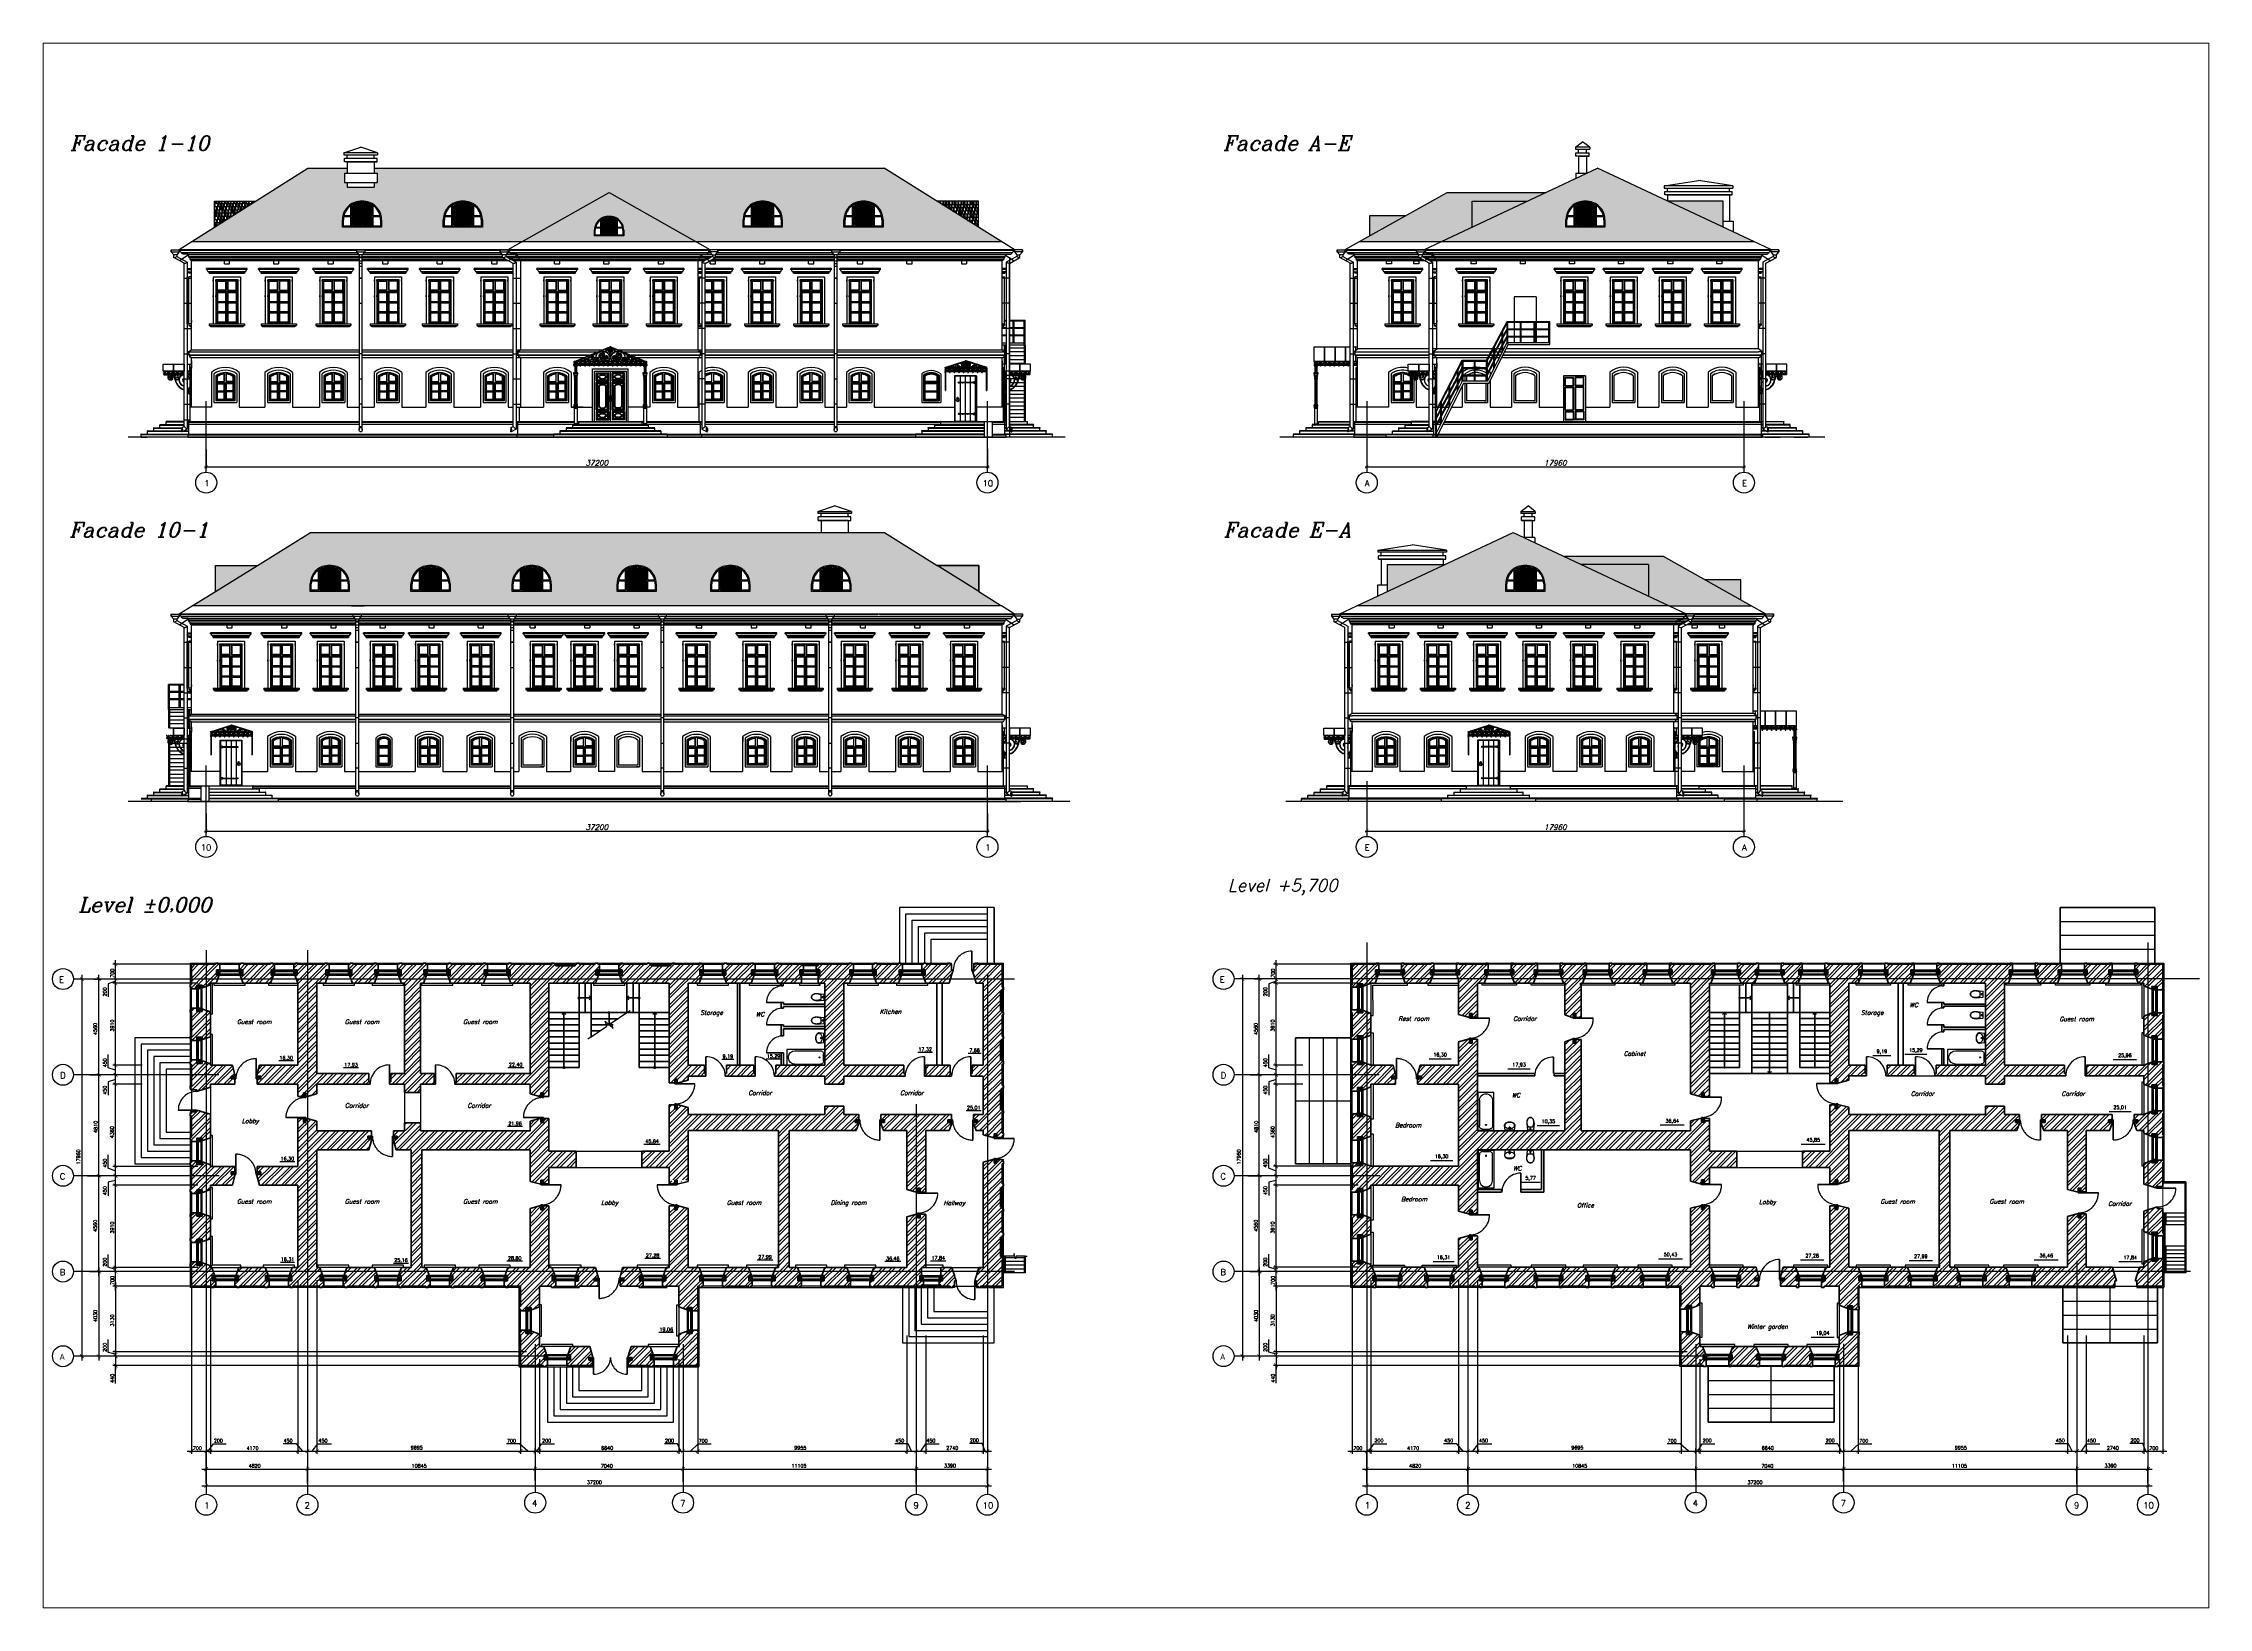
# Paper-space layout 'dwgmodels.com' of a CAD drawing. Header units: millimetres. Extents: x 0 to 257, y 5 to 190.
# The model-space entities are those that its viewports show. They can reach past a viewport. Long polylines and large blocks are cut down to what shows.
import ezdxf
from ezdxf.enums import TextEntityAlignment as Align

# ---------------------------------------------------------------- set-up
doc = ezdxf.new("R2010")
doc.units = ezdxf.units.MM
for name, pattern in [('GOST2.303 4', [7, 5, -2, 0]), ('GOST2.303 6', [12, 8, -1.5, 1, -1.5]), ('SS2', [4, 2.5, -1.5])]:
    doc.linetypes.add(name, pattern=pattern)
for name, color, linetype in [('axes', 40, 'GOST2.303 6'), ('dim', 4, 'Continuous'), ('dwgmodels.com', 250, 'Continuous'), ('hatch', 251, 'Continuous'), ('text', 177, 'Continuous')]:
    doc.layers.add(name, color=color, linetype=linetype)
doc.styles.add('GOST 2.304', font='romanc.shx', dxfattribs={"oblique": 15})
doc.dimstyles.new('SPDS', dxfattribs={"dimscale": 100, "dimtxt": 2.5, "dimasz": 1.5, "dimexe": 0.75, "dimexo": 0.625, "dimtad": 1, "dimdec": 0, "dimrnd": 0.001, "dimtxsty": 'GOST 2.304', "dimblk": 'ARCHTICK', "dimcen": 2.5, "dimdle": 0.75, "dimadec": 0, "dimazin": 2, "dimtfac": 0.75, "dimtdec": 0, "dimtmove": 1, "dimatfit": 3, "dimfxl": 1.25, "dimtolj": 1, "dimarcsym": 0})
pattern_1 = [(0, (27190.6, -79272.06), (323.8527, 152.40127), [76.20064, -63.50053, 88.90074, -38.10032, 114.30095, -50.80042]), (0, (27266.8, -79265.71), (323.8527, 152.40127), [63.50053, -241.302, 50.80042, -76.20064]), (0, (27419.2, -79281.58), (323.8527, 152.40127), [38.1003, -393.7033]), (90, (27190.6, -79272.06), (-107.9509, 152.40127), [146.0512, -463.55386]), (90, (27266.8, -79272.06), (-107.9509, 152.40127), [142.8762, -466.7289]), (90, (27330.3, -79272.06), (-107.9509, 152.40127), [133.3511, -476.25397]), (90, (27419.21, -79281.58), (-107.9509, 152.40127), [146.0512, -463.55386]), (90, (27457.31, -79281.58), (-107.9509, 152.40127), [146.0512, -463.55386]), (90, (27571.61, -79272.06), (-107.9509, 152.40127), [139.70116, -469.9039])]
pattern_2 = [(0, (27190.6, -78255.03), (323.8527, 152.40127), [76.20064, -63.50053, 88.90074, -38.10032, 114.30095, -50.80042]), (0, (27266.8, -78248.68), (323.8527, 152.40127), [63.50053, -241.302, 50.80042, -76.20064]), (0, (27419.2, -78264.56), (323.8527, 152.40127), [38.1003, -393.7033]), (90, (27190.6, -78255.03), (-107.9509, 152.40127), [146.0512, -463.55386]), (90, (27266.8, -78255.03), (-107.9509, 152.40127), [142.8762, -466.7289]), (90, (27330.3, -78255.03), (-107.9509, 152.40127), [133.3511, -476.25397]), (90, (27419.21, -78264.56), (-107.9509, 152.40127), [146.0512, -463.55386]), (90, (27457.31, -78264.56), (-107.9509, 152.40127), [146.0512, -463.55386]), (90, (27571.61, -78255.03), (-107.9509, 152.40127), [139.70116, -469.9039])]
pattern_3 = [(0, (33492.09, -79270.38), (323.84854, 152.39931), [76.19966, -63.49971, 88.8996, -38.09983, 114.29948, -50.79977]), (0, (33568.29, -79264.03), (323.84854, 152.39931), [63.49971, -241.2989, 50.79977, -76.19966]), (0, (33720.69, -79279.9), (323.84854, 152.39931), [38.09983, -393.69822]), (90, (33492.09, -79270.38), (-107.94951, 152.39931), [146.04934, -463.5479]), (90, (33568.29, -79270.38), (-107.94951, 152.39931), [142.87435, -466.7229]), (90, (33631.79, -79270.38), (-107.94951, 152.39931), [133.3494, -476.24785]), (90, (33720.69, -79279.9), (-107.94951, 152.39931), [146.04934, -463.5479]), (90, (33758.79, -79279.9), (-107.94951, 152.39931), [146.04934, -463.5479]), (90, (33873.09, -79270.38), (-107.94951, 152.39931), [139.69937, -469.8979])]

# ---------------------------------------------------------------- blocks, each defined once
blk = doc.blocks.new('129')
at = {"lineweight": 25, "ltscale": 100}
blk.add_line((210662, 160223), (210512, 160223), dxfattribs=at)
at = {"lineweight": 30, "ltscale": 100}
for p, q in [((211010, 159114), (211360, 159114)), ((211010, 157914), (211360, 157914)), ((211010, 156714), (211360, 156714)), ((211010, 155514), (211230, 155514)), ((211010, 154314), (211360, 154314)), ((211010, 153114), (211360, 153114))]:
    blk.add_line(p, q, dxfattribs=at)
at = {"lineweight": 25, "ltscale": 100}
for points in [[(210397, 160463), (210397, 160363), (210777, 160363), (210777, 160462)], [(210512, 160223), (210397, 160363), (210397, 160462), (210777, 160462), (210777, 160363), (210662, 160223), (210512, 160223)]]:
    blk.add_lwpolyline(points, dxfattribs=at)
at = {"lineweight": 30, "ltscale": 100}
for points in [[(210921, 152004), (211010, 152053), (211010, 152415), (211010, 155830), (211010, 155830), (211010, 155830), (211010, 155830), (211010, 159816), (210512, 160088), (210512, 160223), (210397, 160363), (210397, 160462), (210777, 160462), (210777, 160363), (210662, 160223), (210662, 160149), (211160, 159878), (211160, 155787), (211160, 155787), (211160, 155787), (211160, 155787), (211160, 152390), (211160, 151924), (210913, 151787)], [(211200, 160211), (210785, 159939)]]:
    blk.add_lwpolyline(points, dxfattribs=at)
at = {"lineweight": 25, "ltscale": 100}
for centre, radius, start, end in [((210529, 160260), 173, 264.337, 320.04633), ((211014, 160019), 203, 268.68608, 315.69726), ((211268, 152200), 297, 209.72721, 248.6919)]:
    blk.add_arc(centre, radius, start, end, dxfattribs=at)
at = {"lineweight": 30, "ltscale": 100}
for centre, radius, start, end in [((211516, 151882), 624, 173.81398, 185.26819), ((210574, 151906), 370, 346.33122, 9.56729)]:
    blk.add_arc(centre, radius, start, end, dxfattribs=at)
at = {"lineweight": 30, "ltscale": 100, "extrusion": (0, 0, -1)}
blk.add_ellipse((210917, 151861), major_axis=(4.3, 74.9), ratio=0.3069676, start_param=2.1638895, end_param=4.1802413, dxfattribs=at)
at = {"lineweight": 30, "ltscale": 100}
blk.add_ellipse((210917, 151929), major_axis=(4.3, 74.9), ratio=0.3069676, start_param=-1.0172267, end_param=1.3169589, dxfattribs=at)
blk = doc.blocks.new('98')
at = {"color": 7, "lineweight": 30, "ltscale": 100}
for p, q in [((206347, 160363), (206347, 160462)), ((206347, 160462), (206727, 160462)), ((206462, 160223), (206347, 160363)), ((206462, 160223), (206462, 151895)), ((206462, 160223), (206462, 159114)), ((206612, 160223), (206462, 160223)), ((206462, 160130), (206612, 160130)), ((206462, 160088), (206612, 160088)), ((206462, 159939), (206612, 159939)), ((206727, 160363), (206612, 160223)), ((206612, 151895), (206612, 160223)), ((206727, 160462), (206727, 160363)), ((206462, 159686), (206612, 159686)), ((206462, 159114), (206612, 159114)), ((206612, 159114), (206462, 159114)), ((206462, 157914), (206612, 157914)), ((206612, 155514), (206462, 155514)), ((206462, 154314), (206612, 154314)), ((206612, 153114), (206462, 153114)), ((206462, 152053), (206612, 152053))]:
    blk.add_line(p, q, dxfattribs=at)
at = {"color": 7, "lineweight": 25, "ltscale": 100}
for p, q in [((206462, 159816), (206612, 159816)), ((206462, 157914), (206462, 156714))]:
    blk.add_line(p, q, dxfattribs=at)
at = {"color": 7, "lineweight": 30, "ltscale": 100}
blk.add_lwpolyline([(206347, 160363), (206727, 160363)], dxfattribs=at)
blk.add_ellipse((206537, 151895), major_axis=(0, 109), ratio=0.6899975, dxfattribs=at)
blk = doc.blocks.new('_ArchTick')
at = {"color": 0, "linetype": 'ByBlock', "const_width": 0.15}
blk.add_lwpolyline([(-0.5, -0.5), (0.5, 0.5)], dxfattribs=at)
blk = doc.blocks.new('*D3')
at = {"layer": 'Defpoints', "color": 0, "ltscale": 100, "transparency": 16777216}
for p in [(62641, 33680), (80601, 33698), (80601, 32615)]:
    blk.add_point(p, dxfattribs=at)
at = {"layer": 'dim', "color": 0, "lineweight": -2, "ltscale": 100, "transparency": 16777216}
for p, q in [((62641, 33617), (62641, 32540)), ((80601, 33635), (80601, 32540)), ((62566, 32615), (80676, 32615))]:
    blk.add_line(p, q, dxfattribs=at)
at = {"layer": 'dim', "color": 0, "lineweight": -2, "ltscale": 100, "transparency": 16777216, "xscale": 150, "yscale": 150, "zscale": 150, "rotation": 180}
blk.add_blockref('_ArchTick', (62641, 32615), dxfattribs=at)
at = {"layer": 'dim', "color": 0, "lineweight": -2, "ltscale": 100, "transparency": 16777216, "xscale": 150, "yscale": 150, "zscale": 150}
blk.add_blockref('_ArchTick', (80601, 32615), dxfattribs=at)
at = {"layer": 'dim', "color": 0, "ltscale": 100, "transparency": 16777216, "insert": (71621, 32803), "char_height": 250, "attachment_point": 5, "style": 'GOST 2.304'}
blk.add_mtext('\\A1;17960', dxfattribs=at)
blk = doc.blocks.new('*D4')
at = {"layer": 'Defpoints', "color": 0, "ltscale": 100, "transparency": 16777216}
for p in [(62641, 50856), (80601, 51372), (80601, 49960)]:
    blk.add_point(p, dxfattribs=at)
at = {"layer": 'dim', "color": 0, "lineweight": -2, "ltscale": 100, "transparency": 16777216}
for p, q in [((62641, 50794), (62641, 49885)), ((80601, 51310), (80601, 49885)), ((62566, 49960), (80676, 49960))]:
    blk.add_line(p, q, dxfattribs=at)
at = {"layer": 'dim', "color": 0, "lineweight": -2, "ltscale": 100, "transparency": 16777216, "xscale": 150, "yscale": 150, "zscale": 150, "rotation": 180}
blk.add_blockref('_ArchTick', (62641, 49960), dxfattribs=at)
at = {"layer": 'dim', "color": 0, "lineweight": -2, "ltscale": 100, "transparency": 16777216, "xscale": 150, "yscale": 150, "zscale": 150}
blk.add_blockref('_ArchTick', (80601, 49960), dxfattribs=at)
at = {"layer": 'dim', "color": 0, "ltscale": 100, "transparency": 16777216, "insert": (71621, 50148), "char_height": 250, "attachment_point": 5, "style": 'GOST 2.304'}
blk.add_mtext('\\A1;17960', dxfattribs=at)
blk = doc.blocks.new('*D5')
at = {"layer": 'Defpoints', "color": 0, "ltscale": 100, "transparency": 16777216}
for p in [(7380, 50856), (44580, 50883), (44580, 49960)]:
    blk.add_point(p, dxfattribs=at)
at = {"layer": 'dim', "color": 0, "lineweight": -2, "ltscale": 100, "transparency": 16777216}
for p, q in [((7380, 50794), (7380, 49885)), ((44580, 50821), (44580, 49885)), ((7305, 49960), (44655, 49960))]:
    blk.add_line(p, q, dxfattribs=at)
at = {"layer": 'dim', "color": 0, "lineweight": -2, "ltscale": 100, "transparency": 16777216, "xscale": 150, "yscale": 150, "zscale": 150, "rotation": 180}
blk.add_blockref('_ArchTick', (7380, 49960), dxfattribs=at)
at = {"layer": 'dim', "color": 0, "lineweight": -2, "ltscale": 100, "transparency": 16777216, "xscale": 150, "yscale": 150, "zscale": 150}
blk.add_blockref('_ArchTick', (44580, 49960), dxfattribs=at)
at = {"layer": 'dim', "color": 0, "ltscale": 100, "transparency": 16777216, "insert": (25980, 50148), "char_height": 250, "attachment_point": 5, "style": 'GOST 2.304'}
blk.add_mtext('\\A1;37200', dxfattribs=at)
blk = doc.blocks.new('*D6')
at = {"layer": 'Defpoints', "color": 0, "ltscale": 100, "transparency": 16777216}
for p in [(7380, 33511), (44580, 33538), (44580, 32615)]:
    blk.add_point(p, dxfattribs=at)
at = {"layer": 'dim', "color": 0, "lineweight": -2, "ltscale": 100, "transparency": 16777216}
for p, q in [((7380, 33449), (7380, 32540)), ((44580, 33475), (44580, 32540)), ((7305, 32615), (44655, 32615))]:
    blk.add_line(p, q, dxfattribs=at)
at = {"layer": 'dim', "color": 0, "lineweight": -2, "ltscale": 100, "transparency": 16777216, "xscale": 150, "yscale": 150, "zscale": 150, "rotation": 180}
blk.add_blockref('_ArchTick', (7380, 32615), dxfattribs=at)
at = {"layer": 'dim', "color": 0, "lineweight": -2, "ltscale": 100, "transparency": 16777216, "xscale": 150, "yscale": 150, "zscale": 150}
blk.add_blockref('_ArchTick', (44580, 32615), dxfattribs=at)
at = {"layer": 'dim', "color": 0, "ltscale": 100, "transparency": 16777216, "insert": (25980, 32803), "char_height": 250, "attachment_point": 5, "style": 'GOST 2.304'}
blk.add_mtext('\\A1;37200', dxfattribs=at)

msp = doc.modelspace()

# ---------------------------------------------------------------- hatches: boundary and pattern name
at = {"lineweight": 35, "ltscale": 100}
h = msp.add_hatch(color=256, dxfattribs=at)
edge = h.paths.add_edge_path()
edge.add_arc((25134.2, 24672.3), 40, 0, 360)
h = msp.add_hatch(color=256, dxfattribs=at)
edge = h.paths.add_edge_path()
edge.add_arc((26559, 23968.3), 40, 0, 360)
h = msp.add_hatch(color=256, dxfattribs=at)
edge = h.paths.add_edge_path()
edge.add_arc((27990.3, 24673.8), 40, 0, 360)
h = msp.add_hatch(color=256, dxfattribs=at)
edge = h.paths.add_edge_path()
edge.add_arc((80395.5, 24673.3), 20, 0, 360)
h = msp.add_hatch(color=256, dxfattribs=at)
edge = h.paths.add_edge_path()
edge.add_arc((81825.5, 23973.3), 20, 0, 360)
h = msp.add_hatch(color=256, dxfattribs=at)
edge = h.paths.add_edge_path()
edge.add_arc((83255.5, 24673.3), 20, 0, 360)
h = msp.add_hatch(color=256, dxfattribs=at)
edge = h.paths.add_edge_path()
edge.add_arc((24416.3, 21359.8), 40, 0, 360)
h = msp.add_hatch(color=256, dxfattribs=at)
edge = h.paths.add_edge_path()
edge.add_arc((28736.9, 21360), 40, 0, 360)
h = msp.add_hatch(color=256, dxfattribs=at)
edge = h.paths.add_edge_path()
edge.add_arc((79677.9, 21363.3), 20, 0, 360)
h = msp.add_hatch(color=256, dxfattribs=at)
edge = h.paths.add_edge_path()
edge.add_arc((83973.1, 21363.3), 20, 0, 360)
at = {"layer": 'hatch', "lineweight": 25, "ltscale": 100}
h = msp.add_hatch(dxfattribs=at)
h.set_pattern_fill('AR-RSHKE', color=256, scale=0.500004)
h.set_pattern_definition(pattern_1)
h.paths.add_polyline_path([(39663.5, 64185.1), (15383.2, 64185.1), (15383.2, 63948.8), (15513.2, 63948.8), (15513.2, 63498.8), (15383.2, 63498.8), (15383.2, 63277.1), (14093.2, 63277.1), (14093.2, 63498.8), (13963.2, 63498.8), (13963.2, 63948.8), (14093.2, 63948.8), (14093.2, 64185.1), (12217.2, 64185.1), (6696.4, 60685.7), (22430.8, 60685.7), (26563.9, 63031.1), (30696.8, 60685.7), (45253.7, 60685.7)])
h.paths.add_polyline_path([(19239.6, 62554.8, -0.08170595), (19599, 62612.3, -0.08170595), (19958.5, 62554.8, -0.31261028), (20532, 61727.1), (20532, 61372.1), (18666, 61372.1), (18666, 61727.1, -0.31261028)], flags=16)
h.paths.add_polyline_path([(19257.6, 62503.9, -0.08506469), (19614, 62558.1), (19614, 62558.2, -0.07798968), (19940.4, 62503.9, -0.2535644), (20458.5, 61906.1), (20128, 61906.1), (20128, 62404.3, 0.01942402), (20074, 62439.5), (20074, 62239.5), (20078, 62239.5), (20078, 62119.5), (20074, 61746.1), (20078, 61746.1), (20078, 61626.1), (20074, 61426.1), (20128, 61426.1), (20128, 61876.1), (20464.5, 61876.1, -0.0451643), (20478, 61727.1), (20478, 61426.1), (19584, 61426.1), (19584, 61426.1), (19180, 61426.1), (19124, 61426.1), (19124, 61626.1), (19120, 61626.1), (19120, 61746.1), (19124, 61746.1), (19124, 62119.5), (19120, 62119.5), (19120, 62239.5), (19124, 62239.5), (19124, 62439.5, 0.01942402), (19070, 62404.3), (19070, 61906.1), (18739.6, 61906.1, -0.2535644)], flags=0)
h.paths.add_polyline_path([(19180, 62407, -0.03361997), (19274.5, 62450.4), (19274.2, 62450.4, -0.06843425), (19545, 62501.1), (19545, 61482.1), (19180, 61482.1)], flags=0)
h.paths.add_polyline_path([(19342.1, 62470.4), (19545, 62470.4), (19370.3, 62477.3), (19545, 62477.3)], flags=0)
h.paths.add_polyline_path([(20072, 62119.5), (20072, 61746.1), (20068, 61746.1), (20068, 61626.1), (20072, 61428.1), (20072, 61626.1), (20068, 61626.1), (20068, 61746.1)], flags=0)
h.paths.add_polyline_path([(19126, 62119.5), (19126, 61746.1), (19124, 61746.1), (19124, 62119.5)], flags=0)
h.paths.add_polyline_path([(19653, 62501.1, -0.06843425), (19923.8, 62450.4), (19923.6, 62450.4, -0.03916838), (20033, 62398.6), (20018, 62398.6), (20018, 61482.1), (19653, 61482.1)], flags=0)
h.paths.add_polyline_path([(18733.5, 61876.1), (19070, 61876.1), (19070, 61426.1), (18720, 61426.1), (18720, 61727.1, -0.04517018)], flags=0)
h.paths.add_polyline_path([(19653, 61959), (20018, 61959), (19653, 61952.1), (20018, 61952.1)], flags=0)
h.paths.add_polyline_path([(19545, 61641.2), (19180, 61648), (19545, 61648), (19180, 61641.2)], flags=0)
h.paths.add_polyline_path([(19180, 61544.3), (19545, 61544.3), (19180, 61537.5), (19545, 61537.5)], flags=0)
h.paths.add_polyline_path([(20018, 61641.2), (19653, 61648), (20018, 61648), (19653, 61641.2)], flags=0)
h.paths.add_polyline_path([(15732, 61727.1), (15732, 61372.1), (13866, 61372.1), (13866, 61727.1, -0.31261038), (14439.5, 62554.8, -0.08170595), (14799, 62612.3, -0.08170595), (15158.4, 62554.8, -0.31261028)], flags=16)
h.paths.add_polyline_path([(15658.5, 61906.1), (15328, 61906.1), (15328, 62404.3, 0.01942402), (15274, 62439.5), (15274, 62239.5), (15278, 62239.5), (15278, 62119.5), (15274, 61746.1), (15278, 61746.1), (15278, 61626.1), (15274, 61426.1), (15328, 61426.1), (15328, 61876.1), (15664.5, 61876.1, -0.04516417), (15678, 61727.1), (15678, 61426.1), (14784, 61426.1), (14784, 61426.1), (14380, 61426.1), (14324, 61426.1), (14324, 61626.1), (14320, 61626.1), (14320, 61746.1), (14324, 61746.1), (14324, 62119.5), (14320, 62119.5), (14320, 62239.5), (14324, 62239.5), (14324, 62439.5, 0.01942402), (14270, 62404.3), (14270, 61906.1), (13939.5, 61906.1, -0.2535644), (14457.6, 62503.9, -0.08506469), (14814, 62558.1), (14814, 62558.2, -0.07798968), (15140.4, 62503.9, -0.2535644)], flags=0)
h.paths.add_polyline_path([(15272, 62119.5), (15272, 61746.1), (15268, 61746.1), (15268, 61626.1), (15272, 61428.1), (15272, 61626.1), (15268, 61626.1), (15268, 61746.1)], flags=0)
h.paths.add_polyline_path([(15218, 61482.1), (14853, 61482.1), (14853, 62501.1, -0.06843425), (15123.8, 62450.4), (15123.5, 62450.4, -0.03916838), (15233, 62398.6), (15218, 62398.6)], flags=0)
h.paths.add_polyline_path([(14745, 62501.1), (14745, 61482.1), (14380, 61482.1), (14380, 62407, -0.03361997), (14474.4, 62450.4), (14474.2, 62450.4, -0.06843425)], flags=0)
h.paths.add_polyline_path([(14542, 62470.4), (14745, 62470.4), (14570.3, 62477.3), (14745, 62477.3)], flags=0)
h.paths.add_polyline_path([(14402.2, 62418.6), (14745, 62418.6), (14416.1, 62425.4), (14745, 62425.4)], flags=0)
h.paths.add_polyline_path([(14745, 61641.2), (14380, 61648), (14745, 61648), (14380, 61641.2)], flags=0)
h.paths.add_polyline_path([(14270, 61876.1), (14270, 61426.1), (13920, 61426.1), (13920, 61727.1, -0.04517019), (13933.5, 61876.1)], flags=0)
h.paths.add_polyline_path([(33519.7, 62554.8, -0.08170595), (33879.1, 62612.3, -0.08170595), (34238.6, 62554.8, -0.31261028), (34812.2, 61727.1), (34812.2, 61372.1), (32946.1, 61372.1), (32946.1, 61727.1, -0.31261038)], flags=16)
h.paths.add_polyline_path([(33013.6, 61876.1), (33350.1, 61876.1), (33350.1, 61426.1), (33000.1, 61426.1), (33000.1, 61727.1, -0.04517019)], flags=0)
h.paths.add_polyline_path([(33019.7, 61906.1, -0.2535644), (33537.7, 62503.9, -0.08506469), (33894.1, 62558.1), (33894.1, 62558.2, -0.07798968), (34220.6, 62503.9, -0.2535644), (34738.6, 61906.1), (34408.2, 61906.1), (34408.2, 62404.3, 0.01942402), (34354.1, 62439.5), (34354.1, 62239.5), (34358.1, 62239.5), (34358.1, 62119.5), (34354.1, 61746.1), (34358.1, 61746.1), (34358.1, 61626.1), (34354.1, 61426.1), (34408.2, 61426.1), (34408.2, 61876.1), (34744.7, 61876.1, -0.0451643), (34758.2, 61727.1), (34758.2, 61426.1), (33864.1, 61426.1), (33864.1, 61426.1), (33460.1, 61426.1), (33404.1, 61426.1), (33404.1, 61626.1), (33400.1, 61626.1), (33400.1, 61746.1), (33404.1, 61746.1), (33404.1, 62119.5), (33400.1, 62119.5), (33400.1, 62239.5), (33404.1, 62239.5), (33404.1, 62439.5, 0.01942402), (33350.1, 62404.3), (33350.1, 61906.1)], flags=0)
h.paths.add_polyline_path([(33406.1, 62119.5), (33406.1, 61746.1), (33404.1, 61746.1), (33404.1, 62119.5)], flags=0)
h.paths.add_polyline_path([(33460.1, 62407, -0.03361997), (33554.6, 62450.4), (33554.3, 62450.4, -0.06843425), (33825.1, 62501.1), (33825.1, 61482.1), (33460.1, 61482.1)], flags=0)
h.paths.add_polyline_path([(33622.2, 62470.4), (33825.1, 62470.4), (33650.4, 62477.3), (33825.1, 62477.3)], flags=0)
h.paths.add_polyline_path([(34348.1, 62239.5), (34348.1, 62119.5), (34352.1, 62119.5), (34352.1, 61746.1), (34348.1, 61626.1), (34348.1, 61746.1), (34352.1, 61746.1), (34352.1, 62119.5)], flags=0)
h.paths.add_polyline_path([(33933.1, 62501.1, -0.06843425), (34204, 62450.4), (34203.7, 62450.4, -0.03916838), (34313.1, 62398.6), (34298.1, 62398.6), (34298.1, 61482.1), (33933.1, 61482.1)], flags=0)
h.paths.add_polyline_path([(38319.7, 62554.8, -0.08170595), (38679.2, 62612.3, -0.08170595), (39038.6, 62554.8, -0.31261028), (39612.2, 61727.1), (39612.2, 61372.1), (37746.2, 61372.1), (37746.2, 61727.1, -0.31261039)], flags=16)
h.paths.add_polyline_path([(37813.7, 61876.1), (38150.2, 61876.1), (38150.2, 61426.1), (37800.2, 61426.1), (37800.2, 61727.1, -0.04517019)], flags=0)
h.paths.add_polyline_path([(37819.7, 61906.1, -0.2535644), (38337.8, 62503.9, -0.08506469), (38694.2, 62558.1), (38694.2, 62558.2, -0.07798968), (39020.6, 62503.9, -0.2535644), (39538.7, 61906.1), (39208.2, 61906.1), (39208.2, 62404.3, 0.01942402), (39154.2, 62439.5), (39154.2, 62239.5), (39158.2, 62239.5), (39158.2, 62119.5), (39154.2, 61746.1), (39158.2, 61746.1), (39158.2, 61626.1), (39154.2, 61426.1), (39208.2, 61426.1), (39208.2, 61876.1), (39544.7, 61876.1, -0.0451643), (39558.2, 61727.1), (39558.2, 61426.1), (38664.2, 61426.1), (38664.2, 61426.1), (38260.2, 61426.1), (38204.2, 61426.1), (38204.2, 61626.1), (38200.2, 61626.1), (38200.2, 61746.1), (38204.2, 62119.5), (38200.2, 62119.5), (38200.2, 62239.5), (38204.2, 62439.5, 0.01942402), (38150.2, 62404.3), (38150.2, 61906.1)], flags=0)
h.paths.add_polyline_path([(38210.2, 62239.5), (38210.2, 62119.5), (38206.2, 61746.1), (38210.2, 61746.1), (38210.2, 61626.1), (38206.2, 61428.1), (38206.2, 61626.1), (38210.2, 61746.1), (38204.2, 61746.1), (38204.2, 62119.5)], flags=0)
h.paths.add_polyline_path([(38260.2, 62407, -0.03361997), (38354.6, 62450.4), (38354.4, 62450.4, -0.06843425), (38625.2, 62501.1), (38625.2, 61482.1), (38260.2, 61482.1)], flags=0)
h.paths.add_polyline_path([(38260.2, 61544.3), (38625.2, 61544.3), (38260.2, 61537.5), (38625.2, 61537.5)], flags=0)
h.paths.add_polyline_path([(38422.2, 62470.4), (38625.2, 62470.4), (38450.5, 62477.3), (38625.2, 62477.3)], flags=0)
h.paths.add_polyline_path([(39152.2, 62438.3), (39152.2, 62239.5), (39148.2, 62239.5), (39148.2, 62119.5), (39152.2, 62119.5), (39152.2, 61746.1), (39148.2, 61746.1), (39148.2, 61626.1), (39152.2, 61428.1), (39152.2, 61626.1), (39148.2, 61626.1), (39148.2, 61746.1), (39152.2, 62119.5), (39148.2, 62119.5), (39148.2, 62239.5)], flags=0)
h.paths.add_polyline_path([(38733.2, 62501.1), (38733.2, 62477.3), (38907.9, 62477.3, 0.04367651)], flags=0)
h = msp.add_hatch(dxfattribs=at)
h.set_pattern_fill('AR-RSHKE', color=256, scale=0.499998)
h.set_pattern_definition(pattern_3)
h.paths.add_polyline_path([(73635.7, 64184.9), (66269.7, 60720.5), (66269.7, 60685.6), (81001.6, 60685.6), (81001.6, 60720)])
h.paths.add_polyline_path([(73985.4, 61372), (72119.5, 61372), (72119.5, 61727, -0.31261038), (72693, 62554.7, -0.08170595), (73052.4, 62612.1, -0.08170595), (73411.9, 62554.7, -0.31261028), (73985.4, 61727)], flags=16)
h.paths.add_polyline_path([(73931.4, 61426), (73037.4, 61426), (73037.4, 61426), (72633.4, 61426), (72577.4, 61426), (72577.4, 61626), (72573.4, 61626), (72573.4, 61746), (72577.4, 61746), (72577.4, 62119.3), (72573.4, 62119.3), (72573.4, 62239.3), (72577.4, 62239.3), (72577.4, 62439.3, 0.01942402), (72523.4, 62404.1), (72523.4, 61906), (72193, 61906, -0.2535644), (72711, 62503.8, -0.08152605), (73052.4, 62558.1, -0.08152605), (73393.9, 62503.8, -0.2535644), (73911.9, 61906), (73581.4, 61906), (73581.4, 62404.1, 0.01942402), (73527.4, 62439.3), (73527.4, 62239.3), (73531.4, 62239.3), (73531.4, 62119.3), (73527.4, 61746), (73531.4, 61746), (73531.4, 61626), (73527.4, 61426), (73581.4, 61426), (73581.4, 61876), (73918, 61876, -0.0451643), (73931.4, 61727)], flags=0)
h.paths.add_polyline_path([(73525.4, 61626), (73525.4, 61428), (73067.4, 61428), (73067.4, 62556.1, -0.077976), (73393.2, 62501.9, -0.04440773), (73525.4, 62438.2), (73525.4, 62239.3), (73521.4, 62239.3), (73521.4, 62119.3), (73525.4, 62119.3), (73525.4, 61746), (73521.4, 61746), (73521.4, 61626)], flags=0)
h.paths.add_polyline_path([(73471.4, 61482), (73106.4, 61482), (73106.4, 62500.9, -0.06843425), (73377.3, 62450.3), (73377, 62450.3, -0.03361997), (73471.4, 62406.8)], flags=0)
h.paths.add_polyline_path([(72579.4, 61428), (72579.4, 61626), (72583.4, 61746), (72583.4, 61626)], flags=0)
h.paths.add_polyline_path([(72998.4, 61482), (72633.4, 61482), (72633.4, 62406.8, -0.03361997), (72727.9, 62450.3), (72727.6, 62450.3, -0.06843425), (72998.4, 62500.9)], flags=0)
h.paths.add_polyline_path([(72579.4, 62119.3), (72577.4, 62119.3), (72577.4, 61746)], flags=0)
h.paths.add_polyline_path([(72583.4, 62239.3), (72583.4, 62119.3), (72579.4, 61746), (72579.4, 62119.3)], flags=0)
h.paths.add_polyline_path([(72523.4, 61426), (72173.5, 61426), (72173.5, 61726.9, -0.04517019), (72186.9, 61876), (72523.4, 61876)], flags=0)
h = msp.add_hatch(dxfattribs=at)
h.set_pattern_fill('AR-RSHKE', color=256, scale=0.500004)
h.set_pattern_definition(pattern_2)
h.paths.add_polyline_path([(26563.9, 63031.1), (22430.8, 60685.7), (30696.8, 60685.7)])
h.paths.add_polyline_path([(26294.4, 61845.3, -0.08170595), (26563.9, 61888.3, -0.08170595), (26833.5, 61845.3, -0.31261028), (27263.7, 61224.5), (27263.7, 60958.2), (25864.2, 60958.2), (25864.2, 61224.5, -0.31261028)], flags=16)
h.paths.add_polyline_path([(25914.8, 61336.2), (26167.2, 61336.2), (26167.2, 60998.7), (25904.7, 60998.7), (25904.7, 61224.4, -0.04517019)], flags=0)
h.paths.add_polyline_path([(26307.9, 61807.1, -0.08152605), (26563.9, 61847.8, -0.08152605), (26820, 61807.1, -0.2535644), (27208.5, 61358.7), (26960.7, 61358.7), (26960.7, 61732.3, 0.01942402), (26920.2, 61758.7), (26920.2, 60998.7), (26960.7, 60998.7), (26960.7, 61336.2), (27213.1, 61336.2, -0.04516413), (27223.2, 61224.5), (27223.2, 60998.7), (26552.7, 60998.7), (26552.7, 60998.7), (26249.7, 60998.7), (26207.7, 60998.7), (26207.7, 61758.7, 0.01942402), (26167.2, 61732.3), (26167.2, 61358.7), (25919.3, 61358.7, -0.2535644)], flags=0)
h.paths.add_polyline_path([(26249.7, 61734.3, -0.03361997), (26320.5, 61766.9), (26320.3, 61766.9, -0.06843425), (26523.4, 61804.9), (26523.4, 61040.7), (26249.7, 61040.7)], flags=0)
h.paths.add_polyline_path([(26249.7, 61087.4), (26523.4, 61087.4), (26249.7, 61082.3), (26523.4, 61082.3)], flags=0)
h.paths.add_polyline_path([(26266.3, 61743.1), (26523.4, 61743.1), (26523.4, 61748.2), (26276.8, 61748.2)], flags=0)
h.paths.add_polyline_path([(26371.2, 61781.9), (26523.4, 61781.9), (26392.4, 61787.1), (26523.4, 61787.1)], flags=0)
h.paths.add_polyline_path([(26575.2, 61846.3, -0.077976), (26819.5, 61805.7, -0.04440773), (26918.7, 61757.9), (26918.7, 61000.2), (26575.2, 61000.2)], flags=0)
h.paths.add_polyline_path([(26604.4, 61804.9, -0.06843425), (26807.5, 61766.9), (26807.3, 61766.9, -0.03361997), (26878.2, 61734.3), (26878.2, 61040.7), (26604.4, 61040.7)], flags=0)
h = msp.add_hatch(dxfattribs=at)
h.set_pattern_fill('AR-RSHKE', color=256, scale=0.499998)
h.set_pattern_definition(pattern_3)
h.paths.add_polyline_path([(70291.6, 62612.1), (67654.9, 62612.1), (67654.9, 61372)], flags=17)
h.paths.add_polyline_path([(67654.9, 62612.1), (70291.6, 62612.1), (71076.2, 62981.1), (71076.2, 63031), (66472.5, 63031), (62295, 60685.6), (66195.6, 60685.6), (67654.9, 61372)])
h.paths.add_polyline_path([(64423.2, 61880.5), (64423.2, 61925.7), (62780.3, 61925.7), (62780.3, 60958.1)], flags=17)
h.paths.add_polyline_path([(79615.5, 62612.1), (76979.2, 62612.1), (79615.5, 61372)])
h = msp.add_hatch(dxfattribs=at)
h.set_pattern_fill('AR-RSHKE', color=256, scale=0.500004)
h.set_pattern_definition([(0, (35396.84, -189717.17), (323.8527, 152.40127), [76.200635, -63.50053, 88.90074, -38.10032, 114.30095, -50.80042]), (0, (35473.04, -189710.82), (323.8527, 152.40127), [63.50053, -241.30201, 50.80042, -76.20064]), (0, (35625.44, -189726.7), (323.8527, 152.40127), [38.10032, -393.70328]), (90, (35396.84, -189717.17), (-107.9509, 152.40127), [146.05122, -463.55386]), (90, (35473.04, -189717.17), (-107.9509, 152.40127), [142.8762, -466.7289]), (90, (35536.54, -189717.17), (-107.9509, 152.40127), [133.3511, -476.25397]), (90, (35625.44, -189726.7), (-107.9509, 152.40127), [146.05122, -463.55386]), (90, (35663.54, -189726.7), (-107.9509, 152.40127), [146.05122, -463.55386]), (90, (35777.84, -189717.17), (-107.9509, 152.40127), [139.70116, -469.90392])])
h.paths.add_polyline_path([(9735.8, 62612.3), (7779.3, 62612.3), (7779.3, 61372.1)])
h = msp.add_hatch(dxfattribs=at)
h.set_pattern_fill('AR-RSHKE', color=256, scale=0.500004)
h.set_pattern_definition(pattern_1)
h.paths.add_polyline_path([(44157.2, 62612.3), (42176.1, 62612.3), (44157.2, 61372.1)])
h = msp.add_hatch(dxfattribs=at)
h.set_pattern_fill('AR-RSHKE', color=256, scale=0.500004)
h.set_pattern_definition(pattern_2)
h.paths.add_polyline_path([(9817.3, 45267.1), (7817, 45267.1), (7817, 44027)], flags=17)
h.paths.add_polyline_path([(44162.9, 45267.1), (42188.6, 45267.1), (39684.5, 46840), (12354.3, 46840), (9817.3, 45267.1), (7817, 44027), (6709.8, 43340.6), (45255.7, 43340.6), (44162.9, 44027)])
h.paths.add_polyline_path([(38075.5, 44382), (38075.5, 44027), (36209.5, 44027), (36209.5, 44382, -0.31261038), (36783.1, 45209.7, -0.08170595), (37142.5, 45267.1, -0.08170595), (37502, 45209.7, -0.31261028)], flags=16)
h.paths.add_polyline_path([(38021.5, 44382), (38021.5, 44081), (37127.5, 44081), (37127.5, 44081), (36723.5, 44081), (36667.5, 44081), (36667.5, 44281), (36663.5, 44281), (36663.5, 44401), (36667.5, 44401), (36667.5, 44774.3), (36663.5, 44774.3), (36663.5, 44894.3), (36667.5, 44894.3), (36667.5, 45094.3, 0.01942402), (36613.5, 45059.1), (36613.5, 44561), (36283.1, 44561, -0.2535644), (36801.1, 45158.8, -0.08152605), (37142.5, 45213.1, -0.08152605), (37483.9, 45158.8, -0.2535644), (38002, 44561), (37671.5, 44561), (37671.5, 45059.1, 0.01942402), (37617.5, 45094.3), (37617.5, 44894.3), (37621.5, 44894.3), (37621.5, 44774.3), (37617.5, 44774.3), (37617.5, 44401), (37621.5, 44401), (37621.5, 44281), (37617.5, 44281), (37617.5, 44081), (37671.5, 44081), (37671.5, 44531), (38008, 44531, -0.04516417)], flags=0)
h.paths.add_polyline_path([(37561.5, 44137), (37196.5, 44137), (37196.5, 45155.9, -0.06843425), (37467.3, 45105.3), (37467.1, 45105.3, -0.03361997), (37561.5, 45061.8)], flags=0)
h.paths.add_polyline_path([(37088.5, 44137), (36723.5, 44137), (36723.5, 45061.8, -0.03361997), (36818, 45105.3), (36817.7, 45105.3, -0.06843425), (37088.5, 45155.9)], flags=0)
h.paths.add_polyline_path([(36613.5, 44531), (36613.5, 44081), (36263.5, 44081), (36263.5, 44381.9, -0.04517019), (36277, 44531)], flags=0)
h.paths.add_polyline_path([(33271.9, 44382), (33271.9, 44027), (31405.9, 44027), (31405.9, 44382, -0.31261038), (31979.5, 45209.7, -0.08170595), (32338.9, 45267.1, -0.08170595), (32698.4, 45209.7, -0.31261028)], flags=16)
h.paths.add_polyline_path([(33217.9, 44081), (32323.9, 44081), (32323.9, 44081), (31919.9, 44081), (31863.9, 44081), (31863.9, 44281), (31859.9, 44281), (31859.9, 44401), (31863.9, 44401), (31863.9, 44774.3), (31859.9, 44774.3), (31859.9, 44894.3), (31863.9, 44894.3), (31863.9, 45094.3, 0.01942402), (31809.9, 45059.1), (31809.9, 44561), (31479.5, 44561, -0.2535644), (31997.5, 45158.8, -0.08152605), (32338.9, 45213.1, -0.08152605), (32680.3, 45158.8, -0.2535644), (33198.4, 44561), (32867.9, 44561), (32867.9, 45059.1, 0.01942402), (32813.9, 45094.3), (32813.9, 44894.3), (32817.9, 44894.3), (32817.9, 44774.3), (32813.9, 44774.3), (32813.9, 44401), (32817.9, 44401), (32817.9, 44281), (32813.9, 44281), (32813.9, 44081), (32867.9, 44081), (32867.9, 44531), (33204.5, 44531, -0.04516417), (33217.9, 44382)], flags=0)
h.paths.add_polyline_path([(32757.9, 44137), (32392.9, 44137), (32392.9, 45155.9, -0.06843425), (32663.7, 45105.3), (32663.5, 45105.3, -0.03361997), (32757.9, 45061.8)], flags=0)
h.paths.add_polyline_path([(32284.9, 44137), (31919.9, 44137), (31919.9, 45061.8, -0.03361997), (32014.4, 45105.3), (32014.1, 45105.3, -0.06843425), (32284.9, 45155.9)], flags=0)
h.paths.add_polyline_path([(31809.9, 44531), (31809.9, 44081), (31459.9, 44081), (31459.9, 44381.9, -0.04517019), (31473.4, 44531)], flags=0)
h.paths.add_polyline_path([(28810.5, 44382), (28810.5, 44027), (26944.4, 44027), (26944.4, 44382, -0.31261038), (27518, 45209.7, -0.08170595), (27877.4, 45267.1, -0.08170595), (28236.9, 45209.7, -0.31261028)], flags=16)
h.paths.add_polyline_path([(28756.5, 44081), (27862.4, 44081), (27862.4, 44081), (27458.4, 44081), (27402.4, 44081), (27402.4, 44281), (27398.4, 44281), (27398.4, 44401), (27402.4, 44401), (27402.4, 44774.3), (27398.4, 44774.3), (27398.4, 44894.3), (27402.4, 44894.3), (27402.4, 45094.3, 0.01942402), (27348.4, 45059.1), (27348.4, 44561), (27018, 44561, -0.2535644), (27536, 45158.8, -0.08152605), (27877.4, 45213.1, -0.08152605), (28218.9, 45158.8, -0.2535644), (28736.9, 44561), (28406.4, 44561), (28406.4, 45059.1, 0.01942402), (28352.4, 45094.3), (28352.4, 44894.3), (28356.4, 44894.3), (28356.4, 44774.3), (28352.4, 44774.3), (28352.4, 44401), (28356.4, 44401), (28356.4, 44281), (28352.4, 44281), (28352.4, 44081), (28406.4, 44081), (28406.4, 44531), (28743, 44531, -0.04516417), (28756.5, 44382)], flags=0)
h.paths.add_polyline_path([(28296.4, 44137), (27931.4, 44137), (27931.4, 45155.9, -0.06843425), (28202.3, 45105.3), (28202, 45105.3, -0.03361997), (28296.4, 45061.8)], flags=0)
h.paths.add_polyline_path([(27823.4, 44137), (27458.4, 44137), (27458.4, 45061.8, -0.03361997), (27552.9, 45105.3), (27552.6, 45105.3, -0.06843425), (27823.4, 45155.9)], flags=0)
h.paths.add_polyline_path([(27348.4, 44531), (27348.4, 44081), (26998.4, 44081), (26998.4, 44381.9, -0.04517019), (27011.9, 44531)], flags=0)
h.paths.add_polyline_path([(23810.4, 44382), (23810.4, 44027), (21944.4, 44027), (21944.4, 44382, -0.31261038), (22518, 45209.7, -0.08170595), (22877.4, 45267.1, -0.08170595), (23236.8, 45209.7, -0.31261028)], flags=16)
h.paths.add_polyline_path([(23756.4, 44081), (22862.4, 44081), (22862.4, 44081), (22458.4, 44081), (22402.4, 44081), (22402.4, 44281), (22398.4, 44281), (22398.4, 44401), (22402.4, 44401), (22402.4, 44774.3), (22398.4, 44774.3), (22398.4, 44894.3), (22402.4, 44894.3), (22402.4, 45094.3, 0.01942402), (22348.4, 45059.1), (22348.4, 44561), (22017.9, 44561, -0.2535644), (22536, 45158.8, -0.08152605), (22877.4, 45213.1, -0.08152605), (23218.8, 45158.8, -0.2535644), (23736.9, 44561), (23406.4, 44561), (23406.4, 45059.1, 0.01942402), (23352.4, 45094.3), (23352.4, 44894.3), (23356.4, 44894.3), (23356.4, 44774.3), (23352.4, 44774.3), (23352.4, 44401), (23356.4, 44401), (23356.4, 44281), (23352.4, 44281), (23352.4, 44081), (23406.4, 44081), (23406.4, 44531), (23742.9, 44531, -0.04516417), (23756.4, 44382)], flags=0)
h.paths.add_polyline_path([(23296.4, 44137), (22931.4, 44137), (22931.4, 45155.9, -0.06843425), (23202.2, 45105.3), (23201.9, 45105.3, -0.03361997), (23296.4, 45061.8)], flags=0)
h.paths.add_polyline_path([(22823.4, 44137), (22458.4, 44137), (22458.4, 45061.8, -0.03361997), (22552.9, 45105.3), (22552.6, 45105.3, -0.06843425), (22823.4, 45155.9)], flags=0)
h.paths.add_polyline_path([(22348.4, 44531), (22348.4, 44081), (21998.4, 44081), (21998.4, 44381.9, -0.04517019), (22011.9, 44531)], flags=0)
h.paths.add_polyline_path([(18995.4, 44382), (18995.4, 44027), (17129.4, 44027), (17129.4, 44382, -0.31261038), (17702.9, 45209.7, -0.08170595), (18062.4, 45267.1, -0.08170595), (18421.8, 45209.7, -0.31261028)], flags=16)
h.paths.add_polyline_path([(18941.4, 44081), (18047.4, 44081), (18047.4, 44081), (17643.4, 44081), (17587.4, 44081), (17587.4, 44281), (17583.4, 44281), (17583.4, 44401), (17587.4, 44401), (17587.4, 44774.3), (17583.4, 44774.3), (17583.4, 44894.3), (17587.4, 44894.3), (17587.4, 45094.3, 0.01942402), (17533.4, 45059.1), (17533.4, 44561), (17202.9, 44561, -0.2535644), (17720.9, 45158.8, -0.08152605), (18062.4, 45213.1, -0.08152605), (18403.8, 45158.8, -0.2535644), (18921.8, 44561), (18591.4, 44561), (18591.4, 45059.1, 0.01942402), (18537.4, 45094.3), (18537.4, 44894.3), (18541.4, 44894.3), (18541.4, 44774.3), (18537.4, 44774.3), (18537.4, 44401), (18541.4, 44401), (18541.4, 44281), (18537.4, 44281), (18537.4, 44081), (18591.4, 44081), (18591.4, 44531), (18927.9, 44531, -0.04516417), (18941.4, 44382)], flags=0)
h.paths.add_polyline_path([(18481.4, 44137), (18116.4, 44137), (18116.4, 45155.9, -0.06843425), (18387.2, 45105.3), (18386.9, 45105.3, -0.03361997), (18481.4, 45061.8)], flags=0)
h.paths.add_polyline_path([(18008.4, 44137), (17643.4, 44137), (17643.4, 45061.8, -0.03361997), (17737.8, 45105.3), (17737.6, 45105.3, -0.06843425), (18008.4, 45155.9)], flags=0)
h.paths.add_polyline_path([(17533.4, 44531), (17533.4, 44081), (17183.4, 44081), (17183.4, 44381.9, -0.04517019), (17196.8, 44531)], flags=0)
h.paths.add_polyline_path([(14195.3, 44382), (14195.3, 44027), (12329.3, 44027), (12329.3, 44382, -0.31261038), (12902.9, 45209.7, -0.08170595), (13262.3, 45267.1, -0.08170595), (13621.8, 45209.7, -0.31261028)], flags=16)
h.paths.add_polyline_path([(14141.3, 44081), (13247.3, 44081), (13247.3, 44081), (12843.3, 44081), (12787.3, 44081), (12787.3, 44281), (12783.3, 44281), (12783.3, 44401), (12787.3, 44401), (12787.3, 44774.3), (12783.3, 44774.3), (12783.3, 44894.3), (12787.3, 44894.3), (12787.3, 45094.3, 0.01942402), (12733.3, 45059.1), (12733.3, 44561), (12402.9, 44561, -0.2535644), (12920.9, 45158.8, -0.08152605), (13262.3, 45213.1, -0.08152605), (13603.7, 45158.8, -0.2535644), (14121.8, 44561), (13791.3, 44561), (13791.3, 45059.1, 0.01942402), (13737.3, 45094.3), (13737.3, 44894.3), (13741.3, 44894.3), (13741.3, 44774.3), (13737.3, 44774.3), (13737.3, 44401), (13741.3, 44401), (13741.3, 44281), (13737.3, 44281), (13737.3, 44081), (13791.3, 44081), (13791.3, 44531), (14127.8, 44531, -0.04516417), (14141.3, 44382)], flags=0)
h.paths.add_polyline_path([(13681.3, 44137), (13316.3, 44137), (13316.3, 45155.9, -0.06843425), (13587.1, 45105.3), (13586.9, 45105.3, -0.03361997), (13681.3, 45061.8)], flags=0)
h.paths.add_polyline_path([(13208.3, 44137), (12843.3, 44137), (12843.3, 45061.8, -0.03361997), (12937.8, 45105.3), (12937.5, 45105.3, -0.06843425), (13208.3, 45155.9)], flags=0)
h.paths.add_polyline_path([(12733.3, 44531), (12733.3, 44081), (12383.3, 44081), (12383.3, 44381.9, -0.04517019), (12396.8, 44531)], flags=0)
h = msp.add_hatch(dxfattribs=at)
h.set_pattern_fill('AR-RSHKE', color=256, scale=0.500004)
h.set_pattern_definition(pattern_2)
h.paths.add_polyline_path([(39684.5, 46840), (12354.3, 46840), (9817.3, 45267.1), (7817, 44027), (6709.8, 43340.6), (45255.7, 43340.6), (44162.9, 44027), (42188.6, 45267.1)])
h.paths.add_polyline_path([(18995.4, 44382), (18995.4, 44027), (17129.4, 44027), (17129.4, 44382, -0.31261038), (17702.9, 45209.7, -0.08170595), (18062.4, 45267.1, -0.08170595), (18421.8, 45209.7, -0.31261028)], flags=16)
h.paths.add_polyline_path([(18921.8, 44561), (18591.4, 44561), (18591.4, 45059.1, 0.01942402), (18537.4, 45094.3), (18537.4, 44894.3), (18541.4, 44894.3), (18541.4, 44774.3), (18537.4, 44401), (18541.4, 44401), (18541.4, 44281), (18537.4, 44081), (18591.4, 44081), (18591.4, 44531), (18927.9, 44531, -0.04516417), (18941.4, 44382), (18941.4, 44081), (18047.4, 44081), (18047.4, 44081), (17643.4, 44081), (17587.4, 44081), (17587.4, 44281), (17583.4, 44281), (17583.4, 44401), (17587.4, 44401), (17587.4, 44774.3), (17583.4, 44774.3), (17583.4, 44894.3), (17587.4, 44894.3), (17587.4, 45094.3, 0.01942402), (17533.4, 45059.1), (17533.4, 44561), (17202.9, 44561, -0.2535644), (17720.9, 45158.8, -0.08506469), (18077.4, 45212.9), (18077.4, 45213.1, -0.07798968), (18403.8, 45158.8, -0.2535644)], flags=0)
h.paths.add_polyline_path([(18535.4, 44774.3), (18535.4, 44401), (18531.4, 44401), (18531.4, 44281), (18535.4, 44083), (18535.4, 44281), (18531.4, 44281), (18531.4, 44401)], flags=0)
h.paths.add_polyline_path([(18481.4, 44137), (18116.4, 44137), (18116.4, 45155.9, -0.06843425), (18387.2, 45105.3), (18386.9, 45105.3, -0.03916838), (18496.3, 45053.4), (18481.4, 45053.4)], flags=0)
h.paths.add_polyline_path([(22518, 45209.7, -0.08170595), (22877.4, 45267.1, -0.08170595), (23236.8, 45209.7, -0.31261028), (23810.4, 44382), (23810.4, 44027), (21944.4, 44027), (21944.4, 44382, -0.31261038)], flags=16)
h.paths.add_polyline_path([(22536, 45158.8, -0.08506469), (22892.4, 45212.9), (22892.4, 45213.1, -0.07798968), (23218.8, 45158.8, -0.2535644), (23736.9, 44561), (23406.4, 44561), (23406.4, 45059.1, 0.01942402), (23352.4, 45094.3), (23352.4, 44894.3), (23356.4, 44894.3), (23356.4, 44774.3), (23352.4, 44401), (23356.4, 44401), (23356.4, 44281), (23352.4, 44081), (23406.4, 44081), (23406.4, 44531), (23742.9, 44531, -0.04516417), (23756.4, 44382), (23756.4, 44081), (22862.4, 44081), (22862.4, 44081), (22458.4, 44081), (22402.4, 44081), (22402.4, 44281), (22398.4, 44281), (22398.4, 44401), (22402.4, 44401), (22402.4, 44774.3), (22398.4, 44774.3), (22398.4, 44894.3), (22402.4, 44894.3), (22402.4, 45094.3, 0.01942402), (22348.4, 45059.1), (22348.4, 44561), (22017.9, 44561, -0.2535644)], flags=0)
h.paths.add_polyline_path([(22011.9, 44531), (22348.4, 44531), (22348.4, 44081), (21998.4, 44081), (21998.4, 44381.9, -0.04517019)], flags=0)
h.paths.add_polyline_path([(18008.4, 45155.9), (18008.4, 44137), (17643.4, 44137), (17643.4, 45061.8, -0.03361997), (17737.8, 45105.3), (17737.6, 45105.3, -0.06843425)], flags=0)
h.paths.add_polyline_path([(22458.4, 45061.8, -0.03361997), (22552.9, 45105.3), (22552.6, 45105.3, -0.06843425), (22823.4, 45155.9), (22823.4, 44137), (22458.4, 44137)], flags=0)
h.paths.add_polyline_path([(17805.4, 45125.3), (18008.4, 45125.3), (17833.7, 45132.1), (18008.4, 45132.1)], flags=0)
h.paths.add_polyline_path([(17665.6, 45073.4), (18008.4, 45073.4), (17679.5, 45080.3), (18008.4, 45080.3)], flags=0)
h.paths.add_polyline_path([(22480.6, 45073.4), (22823.4, 45073.4), (22823.4, 45080.3), (22494.5, 45080.3)], flags=0)
h.paths.add_polyline_path([(22404.4, 44774.3), (22404.4, 44401), (22402.4, 44401), (22402.4, 44774.3)], flags=0)
h.paths.add_polyline_path([(22458.4, 44821.1), (22823.4, 44821.1), (22458.4, 44814.3), (22823.4, 44814.3)], flags=0)
h.paths.add_polyline_path([(22620.5, 45125.3), (22823.4, 45125.3), (22648.7, 45132.1), (22823.4, 45132.1)], flags=0)
h.paths.add_polyline_path([(23350.4, 44774.3), (23350.4, 44401), (23346.4, 44401), (23346.4, 44281), (23350.4, 44083), (23350.4, 44281), (23346.4, 44281), (23346.4, 44401)], flags=0)
h.paths.add_polyline_path([(22931.4, 45155.9, -0.06843425), (23202.2, 45105.3), (23201.9, 45105.3, -0.03916838), (23311.4, 45053.4), (23296.4, 45053.4), (23296.4, 44137), (22931.4, 44137)], flags=0)
h.paths.add_polyline_path([(17533.4, 44531), (17533.4, 44081), (17183.4, 44081), (17183.4, 44381.9, -0.04517019), (17196.8, 44531)], flags=0)
h.paths.add_polyline_path([(14195.3, 44382), (14195.3, 44027), (12329.3, 44027), (12329.3, 44382, -0.31261038), (12902.9, 45209.7, -0.08170595), (13262.3, 45267.1, -0.08170595), (13621.8, 45209.7, -0.31261028)], flags=16)
h.paths.add_polyline_path([(14121.8, 44561), (13791.3, 44561), (13791.3, 45059.1, 0.01942402), (13737.3, 45094.3), (13737.3, 44894.3), (13741.3, 44894.3), (13741.3, 44774.3), (13737.3, 44401), (13741.3, 44401), (13741.3, 44281), (13737.3, 44081), (13791.3, 44081), (13791.3, 44531), (14127.8, 44531, -0.04516417), (14141.3, 44382), (14141.3, 44081), (13247.3, 44081), (13247.3, 44081), (12843.3, 44081), (12787.3, 44081), (12787.3, 44281), (12783.3, 44281), (12783.3, 44401), (12787.3, 44401), (12787.3, 44774.3), (12783.3, 44774.3), (12783.3, 44894.3), (12787.3, 44894.3), (12787.3, 45094.3, 0.01942402), (12733.3, 45059.1), (12733.3, 44561), (12402.9, 44561, -0.2535644), (12920.9, 45158.8, -0.08506469), (13277.3, 45212.9), (13277.3, 45213.1, -0.07798968), (13603.7, 45158.8, -0.2535644)], flags=0)
h.paths.add_polyline_path([(13735.3, 44774.3), (13735.3, 44401), (13731.3, 44401), (13731.3, 44281), (13735.3, 44083), (13735.3, 44281), (13731.3, 44281), (13731.3, 44401)], flags=0)
h.paths.add_polyline_path([(13681.3, 44137), (13316.3, 44137), (13316.3, 45155.9, -0.06843425), (13587.1, 45105.3), (13586.9, 45105.3, -0.03916838), (13696.3, 45053.4), (13681.3, 45053.4)], flags=0)
h.paths.add_polyline_path([(27518, 45209.7, -0.08170595), (27877.4, 45267.1, -0.08170595), (28236.9, 45209.7, -0.31261028), (28810.5, 44382), (28810.5, 44027), (26944.4, 44027), (26944.4, 44382, -0.31261038)], flags=16)
h.paths.add_polyline_path([(27011.9, 44531), (27348.4, 44531), (27348.4, 44081), (26998.4, 44081), (26998.4, 44381.9, -0.04517019)], flags=0)
h.paths.add_polyline_path([(27018, 44561, -0.2535644), (27536, 45158.8, -0.08506469), (27892.4, 45212.9), (27892.4, 45213.1, -0.07798968), (28218.9, 45158.8, -0.2535644), (28736.9, 44561), (28406.4, 44561), (28406.4, 45059.1, 0.01942402), (28352.4, 45094.3), (28352.4, 44894.3), (28356.4, 44894.3), (28356.4, 44774.3), (28352.4, 44401), (28356.4, 44401), (28356.4, 44281), (28352.4, 44081), (28406.4, 44081), (28406.4, 44531), (28743, 44531, -0.04516417), (28756.5, 44382), (28756.5, 44081), (27862.4, 44081), (27862.4, 44081), (27458.4, 44081), (27402.4, 44081), (27402.4, 44281), (27398.4, 44281), (27398.4, 44401), (27402.4, 44401), (27402.4, 44774.3), (27398.4, 44774.3), (27398.4, 44894.3), (27402.4, 44894.3), (27402.4, 45094.3, 0.01942402), (27348.4, 45059.1), (27348.4, 44561)], flags=0)
h.paths.add_polyline_path([(13208.3, 45155.9), (13208.3, 44137), (12843.3, 44137), (12843.3, 45061.8, -0.03361997), (12937.8, 45105.3), (12937.5, 45105.3, -0.06843425)], flags=0)
h.paths.add_polyline_path([(13005.4, 45125.3), (13208.3, 45125.3), (13033.6, 45132.1), (13208.3, 45132.1)], flags=0)
h.paths.add_polyline_path([(12865.5, 45073.4), (13208.3, 45073.4), (12879.5, 45080.3), (13208.3, 45080.3)], flags=0)
h.paths.add_polyline_path([(27404.4, 44774.3), (27404.4, 44401), (27402.4, 44401), (27402.4, 44774.3)], flags=0)
h.paths.add_polyline_path([(27458.4, 45061.8, -0.03361997), (27552.9, 45105.3), (27552.6, 45105.3, -0.06843425), (27823.4, 45155.9), (27823.4, 44137), (27458.4, 44137)], flags=0)
h.paths.add_polyline_path([(27480.7, 45073.4), (27823.4, 45073.4), (27823.4, 45080.3), (27494.6, 45080.3)], flags=0)
h.paths.add_polyline_path([(27458.4, 44821.1), (27823.4, 44821.1), (27458.4, 44814.3), (27823.4, 44814.3)], flags=0)
h.paths.add_polyline_path([(27620.5, 45125.3), (27823.4, 45125.3), (27648.7, 45132.1), (27823.4, 45132.1)], flags=0)
h.paths.add_polyline_path([(12733.3, 44531), (12733.3, 44081), (12383.3, 44081), (12383.3, 44381.9, -0.04517019), (12396.8, 44531)], flags=0)
h.paths.add_polyline_path([(28350.4, 44774.3), (28350.4, 44401), (28346.4, 44401), (28346.4, 44281), (28350.4, 44083), (28350.4, 44281), (28346.4, 44281), (28346.4, 44401)], flags=0)
h.paths.add_polyline_path([(27931.4, 45155.9, -0.06843425), (28202.3, 45105.3), (28202, 45105.3, -0.03916838), (28311.4, 45053.4), (28296.4, 45053.4), (28296.4, 44137), (27931.4, 44137)], flags=0)
h.paths.add_polyline_path([(31979.5, 45209.7, -0.08170595), (32338.9, 45267.1, -0.08170595), (32698.4, 45209.7, -0.31261028), (33271.9, 44382), (33271.9, 44027), (31405.9, 44027), (31405.9, 44382, -0.31261038)], flags=16)
h.paths.add_polyline_path([(31473.4, 44531), (31809.9, 44531), (31809.9, 44081), (31459.9, 44081), (31459.9, 44381.9, -0.04517019)], flags=0)
h.paths.add_polyline_path([(31479.5, 44561, -0.2535644), (31997.5, 45158.8, -0.08506469), (32353.9, 45212.9), (32353.9, 45213.1, -0.07798968), (32680.3, 45158.8, -0.2535644), (33198.4, 44561), (32867.9, 44561), (32867.9, 45059.1, 0.01942402), (32813.9, 45094.3), (32813.9, 44894.3), (32817.9, 44894.3), (32817.9, 44774.3), (32813.9, 44401), (32817.9, 44401), (32817.9, 44281), (32813.9, 44081), (32867.9, 44081), (32867.9, 44531), (33204.5, 44531, -0.04516417), (33217.9, 44382), (33217.9, 44081), (32323.9, 44081), (32323.9, 44081), (31919.9, 44081), (31863.9, 44081), (31863.9, 44281), (31859.9, 44281), (31859.9, 44401), (31863.9, 44401), (31863.9, 44774.3), (31859.9, 44774.3), (31859.9, 44894.3), (31863.9, 44894.3), (31863.9, 45094.3, 0.01942402), (31809.9, 45059.1), (31809.9, 44561)], flags=0)
h.paths.add_polyline_path([(31865.9, 44774.3), (31865.9, 44401), (31863.9, 44401), (31863.9, 44774.3)], flags=0)
h.paths.add_polyline_path([(31919.9, 45061.8, -0.03361997), (32014.4, 45105.3), (32014.1, 45105.3, -0.06843425), (32284.9, 45155.9), (32284.9, 44137), (31919.9, 44137)], flags=0)
h.paths.add_polyline_path([(31919.9, 44821.1), (32284.9, 44821.1), (31919.9, 44814.3), (32284.9, 44814.3)], flags=0)
h.paths.add_polyline_path([(31942.2, 45073.4), (32284.9, 45073.4), (32284.9, 45080.3), (31956.1, 45080.3)], flags=0)
h.paths.add_polyline_path([(32082, 45125.3), (32284.9, 45125.3), (32110.2, 45132.1), (32284.9, 45132.1)], flags=0)
h.paths.add_polyline_path([(32811.9, 44774.3), (32811.9, 44401), (32807.9, 44401), (32807.9, 44281), (32811.9, 44083), (32811.9, 44281), (32807.9, 44281), (32807.9, 44401)], flags=0)
h.paths.add_polyline_path([(32392.9, 45155.9, -0.06843425), (32663.7, 45105.3), (32663.5, 45105.3, -0.03916838), (32772.9, 45053.4), (32757.9, 45053.4), (32757.9, 44137), (32392.9, 44137)], flags=0)
h.paths.add_polyline_path([(36783.1, 45209.7, -0.08170595), (37142.5, 45267.1, -0.08170595), (37502, 45209.7, -0.31261028), (38075.5, 44382), (38075.5, 44027), (36209.5, 44027), (36209.5, 44382, -0.31261038)], flags=16)
h.paths.add_polyline_path([(36277, 44531), (36613.5, 44531), (36613.5, 44081), (36263.5, 44081), (36263.5, 44381.9, -0.04517019)], flags=0)
h.paths.add_polyline_path([(36283.1, 44561, -0.2535644), (36801.1, 45158.8, -0.08506469), (37157.5, 45212.9), (37157.5, 45213.1, -0.07798968), (37483.9, 45158.8, -0.2535644), (38002, 44561), (37671.5, 44561), (37671.5, 45059.1, 0.01942402), (37617.5, 45094.3), (37617.5, 44894.3), (37621.5, 44894.3), (37621.5, 44774.3), (37617.5, 44401), (37621.5, 44401), (37621.5, 44281), (37617.5, 44081), (37671.5, 44081), (37671.5, 44531), (38008, 44531, -0.04516417), (38021.5, 44382), (38021.5, 44081), (37127.5, 44081), (37127.5, 44081), (36723.5, 44081), (36667.5, 44081), (36667.5, 44281), (36663.5, 44281), (36663.5, 44401), (36667.5, 44401), (36667.5, 44774.3), (36663.5, 44774.3), (36663.5, 44894.3), (36667.5, 44894.3), (36667.5, 45094.3, 0.01942402), (36613.5, 45059.1), (36613.5, 44561)], flags=0)
h.paths.add_polyline_path([(36669.5, 44774.3), (36669.5, 44401), (36667.5, 44401), (36667.5, 44774.3)], flags=0)
h.paths.add_polyline_path([(36723.5, 45061.8, -0.03361997), (36818, 45105.3), (36817.7, 45105.3, -0.06843425), (37088.5, 45155.9), (37088.5, 44137), (36723.5, 44137)], flags=0)
h.paths.add_polyline_path([(36723.5, 44821.1), (37088.5, 44821.1), (36723.5, 44814.3), (37088.5, 44814.3)], flags=0)
h.paths.add_polyline_path([(36745.7, 45073.4), (37088.5, 45073.4), (37088.5, 45080.3), (36759.7, 45080.3)], flags=0)
h.paths.add_polyline_path([(36885.6, 45125.3), (37088.5, 45125.3), (36913.8, 45132.1), (37088.5, 45132.1)], flags=0)
h.paths.add_polyline_path([(37615.5, 44774.3), (37615.5, 44401), (37611.5, 44401), (37611.5, 44281), (37615.5, 44083), (37615.5, 44281), (37611.5, 44281), (37611.5, 44401)], flags=0)
h.paths.add_polyline_path([(37196.5, 45155.9), (37196.5, 45132.1), (37371.2, 45132.1, 0.04367651)], flags=0)
h = msp.add_hatch(dxfattribs=at)
h.set_pattern_fill('AR-RSHKE', color=256, scale=0.499998)
h.set_pattern_definition([(0, (33770.94, -78253.59), (323.84854, 152.39931), [76.19966, -63.49971, 88.8996, -38.09983, 114.29948, -50.79977]), (0, (33847.14, -78247.24), (323.84854, 152.39931), [63.49971, -241.2989, 50.79977, -76.19966]), (0, (33999.54, -78263.12), (323.84854, 152.39931), [38.09983, -393.6982]), (90, (33770.94, -78253.59), (-107.94951, 152.39931), [146.04934, -463.5479]), (90, (33847.14, -78253.59), (-107.94951, 152.39931), [142.87435, -466.7229]), (90, (33910.64, -78253.59), (-107.94951, 152.39931), [133.3494, -476.24785]), (90, (33999.54, -78263.12), (-107.94951, 152.39931), [146.04934, -463.5479]), (90, (34037.64, -78263.12), (-107.94951, 152.39931), [146.04934, -463.5479]), (90, (34151.94, -78253.59), (-107.94951, 152.39931), [139.69937, -469.8979])])
h.paths.add_polyline_path([(69605.5, 46839.8), (62166.5, 43340.5), (77045.6, 43340.5)])
h.paths.add_polyline_path([(69829.3, 45209.5, -0.08170595), (70188.8, 45267, -0.08170595), (70548.2, 45209.5, -0.31261028), (71121.8, 44381.8), (71121.8, 44026.9), (69255.8, 44026.9), (69255.8, 44381.8, -0.31261038)], flags=16)
h.paths.add_polyline_path([(69323.3, 44530.9), (69659.8, 44530.9), (69659.8, 44080.9), (69309.8, 44080.9), (69309.8, 44381.8, -0.04517019)], flags=0)
h.paths.add_polyline_path([(69329.3, 44560.9, -0.2535644), (69847.4, 45158.6, -0.08152605), (70188.8, 45213, -0.08152605), (70530.2, 45158.6, -0.2535644), (71048.2, 44560.9), (70717.8, 44560.9), (70717.8, 45059, 0.01942402), (70663.8, 45094.2), (70663.8, 44894.2), (70667.8, 44894.2), (70667.8, 44774.2), (70663.8, 44400.9), (70667.8, 44400.9), (70667.8, 44280.9), (70663.8, 44080.9), (70717.8, 44080.9), (70717.8, 44530.9), (71054.3, 44530.9, -0.0451643), (71067.8, 44381.8), (71067.8, 44080.9), (70173.8, 44080.9), (70173.8, 44080.9), (69769.8, 44080.9), (69713.8, 44080.9), (69713.8, 44280.9), (69709.8, 44280.9), (69709.8, 44400.9), (69713.8, 44400.9), (69713.8, 44774.2), (69709.8, 44774.2), (69709.8, 44894.2), (69713.8, 44894.2), (69713.8, 45094.2, 0.01942402), (69659.8, 45059), (69659.8, 44560.9)], flags=0)
h.paths.add_polyline_path([(69719.8, 44400.9), (69719.8, 44280.9), (69715.8, 44082.9), (69715.8, 44280.9)], flags=0)
h.paths.add_polyline_path([(69715.8, 44774.2), (69713.8, 44774.2), (69713.8, 44400.9), (69715.8, 44774.2)], flags=0)
h.paths.add_polyline_path([(69769.8, 45061.7, -0.03361997), (69864.2, 45105.1), (69864, 45105.1, -0.06843425), (70134.8, 45155.8), (70134.8, 44136.9), (69769.8, 44136.9)], flags=0)
h.paths.add_polyline_path([(69931.8, 45125.1), (70134.8, 45125.1), (69960.1, 45132), (70134.8, 45132)], flags=0)
h.paths.add_polyline_path([(70203.8, 45210.9, -0.077976), (70529.5, 45156.7, -0.04440773), (70661.8, 45093), (70661.8, 44894.2), (70657.8, 44894.2), (70657.8, 44774.2), (70661.8, 44774.2), (70661.8, 44400.9), (70657.8, 44400.9), (70657.8, 44280.9), (70661.8, 44280.9), (70661.8, 44082.9), (70203.8, 44082.9)], flags=0)
h.paths.add_polyline_path([(70242.8, 45155.8, -0.06843425), (70513.6, 45105.1), (70513.3, 45105.1, -0.03361997), (70607.8, 45061.7), (70607.8, 44136.9), (70242.8, 44136.9)], flags=0)
h.paths.add_polyline_path([(70242.8, 44250.9), (70607.8, 44250.9), (70242.8, 44244), (70607.8, 44244)], flags=0)
h.paths.add_polyline_path([(76055.7, 45317), (72843.3, 45317), (76055.7, 43806.1)], flags=17)
h.paths.add_polyline_path([(76768.7, 45685.8), (72059.1, 45685.8), (72843.3, 45317), (76055.7, 45317), (76055.7, 43806.1), (77045.6, 43340.5), (80946.2, 43340.5)])
h.paths.add_polyline_path([(80460.9, 44580.5), (78737.5, 44580.5), (80460.9, 43612.9)], flags=17)
h.paths.add_polyline_path([(66368.2, 45317), (63625.7, 45317), (63625.7, 44026.9)], flags=17)

# ---------------------------------------------------------------- linework, layer by layer
at = {"ltscale": 100}
for p, q in [((13939.3, 64918.5), (14738.2, 65178)), ((15537.1, 64918.5), (14738.2, 65178)), ((72573.7, 65184.9), (72917.6, 65444.5)), ((73261.5, 65184.9), (72573.7, 65184.9)), ((72573.7, 65184.9), (72573.7, 65084.9)), ((72573.7, 65084.9), (73261.5, 65084.9)), ((72727.6, 64918.3), (72727.6, 65084.9)), ((73261.5, 65184.9), (72917.6, 65444.5)), ((73107.6, 64918.3), (73107.6, 65084.9)), ((73261.5, 65184.9), (73261.5, 65084.9)), ((6099, 60307.1), (12217.2, 64185.1)), ((12217.2, 64185.1), (14093.2, 64185.1)), ((15537.1, 64918.5), (13939.3, 64918.5)), ((13939.3, 64918.5), (13939.3, 64818.5)), ((13939.3, 64818.5), (15537.1, 64818.5)), ((13963.2, 64491.8), (13963.2, 64651.8)), ((13963.2, 64651.8), (15513.2, 64651.8)), ((15513.2, 64491.8), (13963.2, 64491.8)), ((13963.2, 63948.8), (13963.2, 63498.8)), ((13963.2, 63948.8), (15513.2, 63948.8)), ((14093.2, 64651.8), (14093.2, 64818.5)), ((14093.2, 64491.8), (14093.2, 63948.8)), ((14093.2, 64491.8), (15513.2, 64491.8)), ((15383.2, 64651.8), (15383.2, 64818.5)), ((15383.2, 64491.8), (15383.2, 63948.8)), ((15383.2, 64185.1), (39663.5, 64185.1)), ((15513.2, 64491.8), (15513.2, 64651.8)), ((15513.2, 63948.8), (15513.2, 63498.8)), ((15537.1, 64918.5), (15537.1, 64818.5)), ((45858.6, 60307.1), (39663.5, 64185.1)), ((65390.5, 60307), (73635.7, 64184.9)), ((72597.6, 64758.3), (72597.6, 64918.3)), ((72597.6, 64918.3), (73237.6, 64918.3)), ((73237.6, 64758.3), (72597.6, 64758.3)), ((72597.6, 63948.6), (72597.6, 63696.7)), ((72597.6, 63948.6), (73133.2, 63948.6)), ((72727.6, 64758.3), (72727.6, 63948.6)), ((72727.6, 64758.3), (73237.6, 64758.3)), ((73107.6, 64758.3), (73107.6, 63948.6)), ((73237.6, 64758.3), (73237.6, 64918.3)), ((81879.6, 60307), (73635.7, 64184.9)), ((13963.2, 63498.8), (15513.2, 63498.8)), ((14093.2, 63498.8), (14093.2, 63277.1)), ((14093.2, 63277.1), (15383.2, 63277.1)), ((15383.2, 63498.8), (15383.2, 63277.1)), ((21763.5, 60307.1), (26563.9, 63031.1)), ((26563.9, 63031.1), (31364, 60307.1)), ((61620.5, 60307), (66472.5, 63031)), ((66472.5, 63031), (71182.1, 63031)), ((71076.2, 62981.1), (71076.2, 63031)), ((76806.6, 63338.1), (78438.6, 63597.6)), ((80070.5, 63338.1), (76806.6, 63338.1)), ((76806.6, 63238.1), (80070.5, 63238.1)), ((76830.5, 63071.4), (80046.6, 63071.4)), ((80046.6, 62911.4), (76830.5, 62911.4)), ((76960.5, 63071.4), (76960.5, 63238.1)), ((76960.5, 62911.4), (76960.5, 62620.9)), ((76960.5, 62911.4), (80046.6, 62911.4)), ((80070.5, 63338.1), (78438.6, 63597.6)), ((79916.6, 63071.4), (79916.6, 63238.1)), ((79916.6, 62911.4), (79916.6, 61667.1)), ((80046.6, 62911.4), (80046.6, 63071.4)), ((80070.5, 63338.1), (80070.5, 63238.1)), ((62780.3, 60958.1), (62780.3, 61925.7)), ((62780.3, 61925.7), (64503.8, 61925.7)), ((64423.2, 61880.5), (64423.2, 61925.7)), ((79615.5, 62612.1), (76979.2, 62612.1)), ((79615.5, 61372.4), (79615.5, 62612.1)), ((79615.5, 61372), (79615.5, 62612.1)), ((13866, 61372.1), (13866, 61727.1)), ((15732, 61372.1), (13866, 61372.1)), ((15732, 61727.1), (15732, 61372.1)), ((18666, 61372.1), (18666, 61727.1)), ((20532, 61372.1), (18666, 61372.1)), ((20532, 61727.1), (20532, 61372.1)), ((25864.2, 60958.2), (25864.2, 61224.4)), ((27263.7, 60958.2), (25864.2, 60958.2)), ((27263.7, 61224.4), (27263.7, 60958.2)), ((32946.1, 61372.1), (32946.1, 61727.1)), ((34812.2, 61372.1), (32946.1, 61372.1)), ((34812.2, 61727.1), (34812.2, 61372.1)), ((37746.2, 61372.1), (37746.2, 61727.1)), ((39612.2, 61372.1), (37746.2, 61372.1)), ((39612.2, 61727.1), (39612.2, 61372.1)), ((72119.5, 61372), (72119.5, 61727)), ((73985.4, 61372), (72119.5, 61372)), ((73985.4, 61727), (73985.4, 61372)), ((79615.5, 61667.1), (80085.4, 61667.1)), ((80085.4, 61667.1), (80085.4, 61151)), ((5981.4, 60058.7), (5831.4, 60058.7)), ((6099, 60307.1), (45858.6, 60307.1)), ((6099, 60272.9), (6099, 60307.1)), ((6099, 60272.9), (14543.8, 60272.9)), ((6150.4, 60216.9), (6147.7, 60229)), ((6199, 60172.9), (14565, 60172.9)), ((6199, 60132.1), (6199, 60172.9)), ((6519.3, 60082.1), (6249, 60082.1)), ((6519.3, 60082.1), (6519.3, 59997.1)), ((6519.3, 60082.1), (14639.6, 60082.1)), ((6571.8, 59997.1), (6519.3, 59997.1)), ((6571.8, 59997.1), (12059.1, 59997.1)), ((6594.3, 59932.1), (6571.8, 59932.1)), ((6594.3, 59932.1), (6594.3, 59847.1)), ((6594.3, 59932.1), (12059.1, 59932.1)), ((6594.3, 59847.1), (6619.3, 59847.1)), ((6619.3, 59847.1), (6619.3, 59817.1)), ((6619.3, 59847.1), (12059.1, 59847.1)), ((6619.3, 59817.1), (12059.1, 59817.1)), ((6667.7, 60685.7), (45253.7, 60685.7)), ((11947.3, 59997.1), (14658.8, 59997.1)), ((11947.3, 59932.1), (14658.8, 59932.1)), ((11947.3, 59847.1), (14658.8, 59847.1)), ((11947.3, 59817.1), (14658.8, 59817.1)), ((14299.5, 60685.7), (14899.5, 60685.7)), ((14428.8, 59997.1), (14664.1, 59997.1)), ((14428.8, 59932.1), (14664.1, 59932.1)), ((14428.8, 59847.1), (14664.1, 59847.1)), ((14428.8, 59817.1), (14664.1, 59817.1)), ((14448, 60082.1), (14644.9, 60082.1)), ((14522.7, 60172.9), (14570.3, 60172.9)), ((14543.8, 60272.9), (14549.1, 60272.9)), ((14549.1, 60198.7), (14549.1, 60297.1)), ((14549.1, 60297.1), (14929.1, 60297.1)), ((14664.1, 60058.7), (14549.1, 60198.7)), ((14664.1, 60058.7), (14664.1, 51730.7)), ((14664.1, 60058.7), (14664.1, 58949.6)), ((14814.1, 60058.7), (14664.1, 60058.7)), ((14664.1, 59966), (14814.1, 59966)), ((14664.1, 59923.5), (14814.1, 59923.5)), ((14929.1, 60198.7), (14814.1, 60058.7)), ((14814.1, 51730.7), (14814.1, 60058.7)), ((14814.1, 59997.1), (17199.1, 59997.1)), ((14814.1, 59932.1), (17199.1, 59932.1)), ((14814.1, 59847.1), (17199.1, 59847.1)), ((14814.1, 59817.1), (17199.1, 59817.1)), ((14833.3, 60082.1), (17179.9, 60082.1)), ((14908, 60172.9), (17105.3, 60172.9)), ((14929.1, 60297.1), (14929.1, 60198.7)), ((14929.1, 60272.9), (17084.1, 60272.9)), ((16877.4, 59997.1), (21495.8, 59997.1)), ((16877.4, 59932.1), (21495.8, 59932.1)), ((16877.4, 59847.1), (21636, 59847.1)), ((16877.4, 59817.1), (21691, 59817.1)), ((16896.6, 60082.1), (21476.6, 60082.1)), ((16971.2, 60172.9), (21401.9, 60172.9)), ((16992.4, 60272.9), (21380.8, 60272.9)), ((21645.8, 59997.1), (22183.7, 59997.1)), ((21665, 60082.1), (21913.5, 60082.1)), ((21665, 60082.1), (31462.4, 60082.1)), ((21685, 59997.1), (31481.7, 59997.1)), ((21739.6, 60172.9), (21863.5, 60172.9)), ((21739.6, 60172.9), (31387.8, 60172.9)), ((21742.3, 59932.1), (22236.2, 59932.1)), ((21760.8, 60272.9), (21763.5, 60272.9)), ((21760.8, 60272.9), (31366.7, 60272.9)), ((21763.5, 60272.9), (21763.5, 60307.1)), ((21769.5, 59932.1), (31385.2, 59932.1)), ((21814.8, 60216.9), (21812.2, 60229)), ((21863.5, 60132.1), (21863.5, 60172.9)), ((21898.2, 59847.1), (22258.7, 59847.1)), ((21898.2, 59847.1), (31229.3, 59847.1)), ((22183.7, 60082.1), (21913.5, 60082.1)), ((21953.2, 59817.1), (22283.7, 59817.1)), ((21953.2, 59817.1), (31174.2, 59817.1)), ((22183.7, 60082.1), (22183.7, 59997.1)), ((22236.2, 59997.1), (22183.7, 59997.1)), ((22258.7, 59932.1), (22236.2, 59932.1)), ((22258.7, 59932.1), (22258.7, 59847.1)), ((22258.7, 59847.1), (22283.7, 59847.1)), ((22283.7, 59847.1), (22283.7, 59817.1)), ((30843.8, 59847.1), (30843.8, 59817.1)), ((30868.8, 59847.1), (30843.8, 59847.1)), ((30868.8, 59932.1), (30868.8, 59847.1)), ((30868.8, 59932.1), (30891.3, 59932.1)), ((30891.3, 59997.1), (30943.8, 59997.1)), ((30943.8, 60082.1), (30943.8, 59997.1)), ((30943.8, 60082.1), (31214, 60082.1)), ((31264, 60132.1), (31264, 60172.9)), ((31312.7, 60216.9), (31315.3, 60229)), ((31364, 60272.9), (31364, 60307.1)), ((31438, 59817.1), (34939, 59817.1)), ((31491.5, 59847.1), (34939, 59847.1)), ((31631.7, 59997.1), (34939, 59997.1)), ((31631.7, 59932.1), (34939, 59932.1)), ((31650.9, 60082.1), (34919.8, 60082.1)), ((31725.5, 60172.9), (34845.1, 60172.9)), ((31746.7, 60272.9), (34824, 60272.9)), ((34740.2, 60172.9), (37185.2, 60172.9)), ((34761.4, 60272.9), (37164, 60272.9)), ((34869.1, 60082.1), (37259.8, 60082.1)), ((34939, 59997.1), (37279, 59997.1)), ((34939, 59932.1), (37279, 59932.1)), ((34939, 59847.1), (37279, 59847.1)), ((34939, 59817.1), (37279, 59817.1)), ((37049, 59997.1), (37279, 59997.1)), ((37049, 59932.1), (37279, 59932.1)), ((37049, 59847.1), (37279, 59847.1)), ((37049, 59817.1), (37279, 59817.1)), ((37068.2, 60082.1), (37259.8, 60082.1)), ((37142.9, 60172.9), (37185.2, 60172.9)), ((37429, 59997.1), (41043.1, 59997.1)), ((37429, 59932.1), (41043.1, 59932.1)), ((37429, 59847.1), (41043.1, 59847.1)), ((37429, 59817.1), (41043.1, 59817.1)), ((37448.3, 60082.1), (41023.8, 60082.1)), ((37522.9, 60172.9), (40949.2, 60172.9)), ((37544, 60272.9), (40928.1, 60272.9)), ((40832.3, 60082.1), (45438.3, 60082.1)), ((40906.9, 60172.9), (45758.6, 60172.9)), ((40928.1, 60272.9), (45858.6, 60272.9)), ((41026.8, 59997.1), (45385.8, 59997.1)), ((41026.8, 59932.1), (45363.3, 59932.1)), ((41026.8, 59847.1), (45338.3, 59847.1)), ((41026.8, 59817.1), (45338.3, 59817.1)), ((45338.3, 59847.1), (45338.3, 59817.1)), ((45363.3, 59847.1), (45338.3, 59847.1)), ((45363.3, 59932.1), (45363.3, 59847.1)), ((45363.3, 59932.1), (45385.8, 59932.1)), ((45385.8, 59997.1), (45438.3, 59997.1)), ((45438.3, 60082.1), (45438.3, 59997.1)), ((45438.3, 60082.1), (45708.6, 60082.1)), ((45758.6, 60132.1), (45758.6, 60172.9)), ((45807.3, 60216.9), (45809.9, 60229)), ((45858.6, 60272.9), (45858.6, 60307.1)), ((61502.7, 60058.6), (61352.7, 60058.6)), ((61620.5, 60307), (81879.6, 60307)), ((61620.5, 60272.8), (61620.5, 60307)), ((61620.5, 60272.8), (65007.7, 60272.8)), ((61671.8, 60216.7), (61669.2, 60228.9)), ((61720.5, 60172.8), (65028.9, 60172.8)), ((61720.5, 60132), (61720.5, 60172.8)), ((62040.7, 60082), (61770.5, 60082)), ((62040.7, 60082), (62040.7, 59997)), ((62040.7, 60082), (65103.5, 60082)), ((62093.2, 59997), (62040.7, 59997)), ((62093.2, 59997), (65122.7, 59997)), ((62115.7, 59932), (62093.2, 59932)), ((62115.7, 59932), (62115.7, 59847)), ((62115.7, 59932), (65122.7, 59932)), ((62115.7, 59847), (62140.7, 59847)), ((62140.7, 59847), (62140.7, 59817)), ((62140.7, 59847), (65262.9, 59847)), ((62140.7, 59817), (65317.9, 59817)), ((62295, 60685.6), (81074.7, 60685.6)), ((65272.7, 60058.6), (65122.7, 60058.6)), ((65272.7, 59997), (70180.2, 59997)), ((65291.9, 60082), (70180.2, 60082)), ((65366.5, 60172.8), (70152.6, 60172.8)), ((65369.2, 59932), (70180.2, 59932)), ((65387.7, 60272.8), (70065.2, 60272.8)), ((65390.5, 60272.8), (65390.5, 60307)), ((65441.8, 60216.7), (65439.2, 60228.9)), ((65490.5, 60132), (65490.5, 60172.8)), ((65525.1, 59847), (70180.2, 59847)), ((65810.7, 60082), (65540.5, 60082)), ((65580.1, 59817), (70180.2, 59817)), ((65810.7, 60082), (65810.7, 59997)), ((65863.2, 59997), (65810.7, 59997)), ((65885.7, 59932), (65863.2, 59932)), ((65885.7, 59932), (65885.7, 59847)), ((65885.7, 59847), (65910.7, 59847)), ((65910.7, 59847), (65910.7, 59817)), ((66269.7, 60685.6), (66269.7, 60720.5)), ((69820.9, 60685.6), (70420.9, 60685.6)), ((70065.2, 60272.8), (73515.5, 60272.8)), ((70152.6, 60172.8), (73536.6, 60172.8)), ((70180.2, 60082), (73611.2, 60082)), ((70180.2, 59997), (73630.5, 59997)), ((70180.2, 59932), (73630.5, 59932)), ((70180.2, 59847), (73630.5, 59847)), ((70180.2, 59817), (73630.5, 59817)), ((73507.5, 60082), (81729.6, 60082)), ((73515.5, 60272.8), (81879.6, 60272.8)), ((73536.6, 60172.8), (81779.6, 60172.8)), ((73630.5, 59997), (81459.4, 59997)), ((73630.5, 59932), (81406.9, 59932)), ((73630.5, 59847), (81384.4, 59847)), ((73630.5, 59817), (81359.4, 59817)), ((81001.6, 60685.6), (81001.6, 60720)), ((81359.4, 59847), (81359.4, 59817)), ((81384.4, 59847), (81359.4, 59847)), ((81384.4, 59932), (81384.4, 59847)), ((81384.4, 59932), (81406.9, 59932)), ((81406.9, 59997), (81459.4, 59997)), ((81459.4, 60082), (81459.4, 59997)), ((81459.4, 60082), (81729.6, 60082)), ((81460.5, 60046.7), (81874.7, 59774.2)), ((81998.4, 59984.6), (81500.5, 59713.1)), ((81650.5, 59651.9), (82148.4, 59923.4)), ((81779.6, 60132), (81779.6, 60172.8)), ((81828.3, 60216.7), (81830.9, 60228.9)), ((81879.6, 60272.8), (81879.6, 60307)), ((82263.4, 60297), (81883.4, 60297)), ((81883.4, 60297), (81883.4, 60198.6)), ((81883.4, 60198.6), (81883.4, 60297)), ((82263.4, 60297), (81883.4, 60297)), ((81883.4, 60297), (81883.4, 60198.6)), ((81883.4, 60198.6), (81998.4, 60058.6)), ((82263.4, 60198.6), (81883.4, 60198.6)), ((81883.4, 60198.6), (81998.4, 60058.6)), ((81998.4, 60058.6), (82148.4, 60058.6)), ((81998.4, 60058.6), (81998.4, 59984.6)), ((81998.4, 60058.6), (82148.4, 60058.6)), ((82148.4, 60058.6), (82263.4, 60198.6)), ((82148.4, 60058.6), (82263.4, 60198.6)), ((82148.4, 59923.4), (82148.4, 60058.6)), ((82263.4, 60298.6), (82263.4, 60198.6)), ((82263.4, 60198.6), (82263.4, 60297)), ((82263.4, 60198.6), (82263.4, 60297)), ((6329.3, 58949.6), (6679.3, 58949.6)), ((6479.3, 59402.1), (6679.3, 59402.1)), ((6479.3, 59352.1), (6679.3, 59352.1)), ((6480.6, 59296), (6479.3, 59302.1)), ((6479.3, 56772.1), (6479.3, 59012.1)), ((6529.3, 59227.1), (6529.3, 59252.1)), ((6529.3, 59227.1), (6554.3, 59227.1)), ((6554.3, 59227.1), (6554.3, 59177.1)), ((6554.3, 59177.1), (6554.3, 59227.1)), ((6554.3, 59227.1), (6554.3, 59177.1)), ((6679.3, 59177.1), (6554.3, 59177.1)), ((6679.3, 59012.1), (6559.3, 59012.1)), ((6559.3, 56772.1), (6559.3, 59012.1)), ((6654.3, 59782.1), (6679.3, 59782.1)), ((6679.3, 55528.3), (6679.3, 59782.1)), ((6679.3, 59782.1), (12059.1, 59782.1)), ((7394.1, 59402.1), (7394.1, 59352.1)), ((9334.1, 59402.1), (7394.1, 59402.1)), ((7394.1, 59352.1), (7394.1, 59402.1)), ((9334.1, 59352.1), (7394.1, 59352.1)), ((7445.4, 59296), (7442.8, 59308.2)), ((7494.1, 59227.1), (7494.1, 59252.1)), ((7519.1, 59227.1), (7519.1, 59177.1)), ((7519.1, 59177.1), (7519.1, 59227.1)), ((7519.1, 59227.1), (7519.1, 59177.1)), ((7519.1, 59177.1), (9209.1, 59177.1)), ((7719.3, 59012.1), (7719.3, 56772.1)), ((7719.3, 59012.1), (9008.9, 59012.1)), ((7719.3, 58807.1), (7719.3, 58872.1)), ((7839.3, 58882.1), (7839.3, 56772.1)), ((7839.3, 58882.1), (8888.9, 58882.1)), ((7839.3, 58807.1), (7839.3, 58872.1)), ((8489.1, 59772.1), (8244.1, 59772.1)), ((8244.1, 59632.1), (8244.1, 59772.1)), ((8244.1, 59632.1), (8489.1, 59632.1)), ((8489.1, 59632.1), (8489.1, 59772.1)), ((8888.9, 58882.1), (8888.9, 56772.1)), ((9008.9, 59012.1), (9008.9, 56772.1)), ((9209.1, 59177.1), (9209.1, 59227.1)), ((9209.1, 59227.1), (9209.1, 59177.1)), ((9234.1, 59227.1), (9234.1, 59252.1)), ((9282.8, 59296), (9285.4, 59308.2)), ((9334.1, 59352.1), (9334.1, 59402.1)), ((9864.9, 59402.1), (9864.9, 59352.1)), ((11804.9, 59402.1), (9864.9, 59402.1)), ((9864.9, 59352.1), (9864.9, 59402.1)), ((11804.9, 59352.1), (9864.9, 59352.1)), ((9916.2, 59296), (9913.6, 59308.2)), ((9964.9, 59227.1), (9964.9, 59252.1)), ((9989.9, 59227.1), (9989.9, 59177.1)), ((9989.9, 59177.1), (9989.9, 59227.1)), ((9989.9, 59227.1), (9989.9, 59177.1)), ((9989.9, 59177.1), (11679.9, 59177.1)), ((10190, 59012.1), (10190, 56772.1)), ((10190, 59012.1), (11479.7, 59012.1)), ((10190, 58807.1), (10190, 58872.1)), ((10310, 58882.1), (10310, 56772.1)), ((10310, 58882.1), (11359.7, 58882.1)), ((10310, 58807.1), (10310, 58872.1)), ((10829, 59772.1), (10579, 59772.1)), ((10579, 59772.1), (10579, 59632.1)), ((10579, 59632.1), (10829, 59632.1)), ((10829, 59772.1), (10829, 59632.1)), ((11359.7, 58882.1), (11359.7, 56772.1)), ((11479.7, 59012.1), (11479.7, 56772.1)), ((11679.9, 59177.1), (11679.9, 59227.1)), ((11679.9, 59227.1), (11679.9, 59177.1)), ((11704.9, 59227.1), (11704.9, 59252.1)), ((11753.6, 59296), (11756.2, 59308.2)), ((11804.9, 59352.1), (11804.9, 59402.1)), ((11947.3, 59782.1), (14658.8, 59782.1)), ((12463.8, 59402.1), (12463.8, 59352.1)), ((14403.8, 59402.1), (12463.8, 59402.1)), ((12463.8, 59352.1), (12463.8, 59402.1)), ((14403.8, 59352.1), (12463.8, 59352.1)), ((12515.1, 59296), (12512.5, 59308.2)), ((12563.8, 59227.1), (12563.8, 59252.1)), ((12588.8, 59227.1), (12588.8, 59177.1)), ((12588.8, 59177.1), (12588.8, 59227.1)), ((12588.8, 59227.1), (12588.8, 59177.1)), ((12588.8, 59177.1), (14278.8, 59177.1)), ((12789, 59012.1), (12789, 56772.1)), ((12789, 59012.1), (14078.6, 59012.1)), ((12789, 58807.1), (12789, 58872.1)), ((12909, 58882.1), (12909, 56772.1)), ((12909, 58882.1), (13958.6, 58882.1)), ((12909, 58807.1), (12909, 58872.1)), ((13429.1, 59772.1), (13179.1, 59772.1)), ((13179.1, 59772.1), (13179.1, 59632.1)), ((13179.1, 59632.1), (13429.1, 59632.1)), ((13429.1, 59772.1), (13429.1, 59632.1)), ((13958.6, 58882.1), (13958.6, 56772.1)), ((14078.6, 59012.1), (14078.6, 56772.1)), ((14278.8, 59177.1), (14278.8, 59227.1)), ((14278.8, 59227.1), (14278.8, 59177.1)), ((14303.8, 59227.1), (14303.8, 59252.1)), ((14352.5, 59296), (14355.1, 59308.2)), ((14403.8, 59352.1), (14403.8, 59402.1)), ((14428.8, 59782.1), (14664.1, 59782.1)), ((14664.1, 59774.3), (14814.1, 59774.3)), ((14664.1, 59652), (14814.1, 59652)), ((14664.1, 59521.5), (14814.1, 59521.5)), ((14664.1, 58949.6), (14814.1, 58949.6)), ((14814.1, 58949.6), (14664.1, 58949.6)), ((14814.1, 59782.1), (17199.1, 59782.1)), ((15063.8, 59402.1), (15063.8, 59352.1)), ((17003.8, 59402.1), (15063.8, 59402.1)), ((15063.8, 59352.1), (15063.8, 59402.1)), ((17003.8, 59352.1), (15063.8, 59352.1)), ((15115.1, 59296), (15112.5, 59308.2)), ((15163.8, 59227.1), (15163.8, 59252.1)), ((15188.8, 59227.1), (15188.8, 59177.1)), ((15188.8, 59177.1), (15188.8, 59227.1)), ((15188.8, 59227.1), (15188.8, 59177.1)), ((15188.8, 59177.1), (16878.8, 59177.1)), ((15389, 59012.1), (15389, 56772.1)), ((15389, 59012.1), (16678.6, 59012.1)), ((15389, 58807.1), (15389, 58872.1)), ((15509, 58882.1), (15509, 56772.1)), ((15509, 58882.1), (16558.6, 58882.1)), ((15509, 58807.1), (15509, 58872.1)), ((16029, 59772.1), (15779, 59772.1)), ((15779, 59772.1), (15779, 59632.1)), ((15779, 59632.1), (16029, 59632.1)), ((16029, 59772.1), (16029, 59632.1)), ((16558.6, 58882.1), (16558.6, 56772.1)), ((16678.6, 59012.1), (16678.6, 56772.1)), ((16877.4, 59782.1), (21755.2, 59782.1)), ((16878.8, 59177.1), (16878.8, 59227.1)), ((16878.8, 59227.1), (16878.8, 59177.1)), ((16903.8, 59227.1), (16903.8, 59252.1)), ((16952.5, 59296), (16955.1, 59308.2)), ((17003.8, 59352.1), (17003.8, 59402.1)), ((17533.8, 59402.1), (17533.8, 59352.1)), ((19473.9, 59402.1), (17533.8, 59402.1)), ((17533.8, 59352.1), (17533.8, 59402.1)), ((19473.9, 59352.1), (17533.8, 59352.1)), ((17585.1, 59296), (17582.5, 59308.2)), ((17633.8, 59227.1), (17633.8, 59252.1)), ((17658.8, 59227.1), (17658.8, 59177.1)), ((17658.8, 59177.1), (17658.8, 59227.1)), ((17658.8, 59227.1), (17658.8, 59177.1)), ((17658.8, 59177.1), (19348.8, 59177.1)), ((17859, 59012.1), (17859, 56772.1)), ((17859, 59012.1), (19148.7, 59012.1)), ((17859, 58807.1), (17859, 58872.1)), ((17979, 58882.1), (17979, 56772.1)), ((17979, 58882.1), (19028.7, 58882.1)), ((17979, 58807.1), (17979, 58872.1)), ((18628.2, 59772.1), (18378.2, 59772.1)), ((18378.2, 59632.1), (18378.2, 59772.1)), ((18378.2, 59632.1), (18628.2, 59632.1)), ((18628.2, 59772.1), (18444.9, 59772.1)), ((18628.2, 59632.1), (18628.2, 59772.1)), ((19028.7, 58882.1), (19028.7, 56772.1)), ((19148.7, 59012.1), (19148.7, 56772.1)), ((19348.8, 59177.1), (19348.8, 59227.1)), ((19348.8, 59227.1), (19348.8, 59177.1)), ((19373.8, 59227.1), (19373.8, 59252.1)), ((19422.5, 59296), (19425.2, 59308.2)), ((19473.9, 59352.1), (19473.9, 59402.1)), ((20133.9, 59402.1), (20133.9, 59352.1)), ((21993.7, 59402.1), (20133.9, 59402.1)), ((20133.9, 59352.1), (20133.9, 59402.1)), ((21993.7, 59352.1), (20133.9, 59352.1)), ((20185.2, 59296), (20182.5, 59308.2)), ((20233.9, 59227.1), (20233.9, 59252.1)), ((20258.9, 59227.1), (20258.9, 59177.1)), ((20258.9, 59177.1), (20258.9, 59227.1)), ((20258.9, 59227.1), (20258.9, 59177.1)), ((20258.9, 59177.1), (21948.9, 59177.1)), ((20459, 59012.1), (20459, 56772.1)), ((20459, 59012.1), (21748.7, 59012.1)), ((20459, 58807.1), (20459, 58872.1)), ((20579, 58882.1), (20579, 56772.1)), ((20579, 58882.1), (21628.7, 58882.1)), ((20579, 58807.1), (20579, 58872.1)), ((21229.1, 59772.1), (20979.1, 59772.1)), ((20979.1, 59632.1), (20979.1, 59772.1)), ((20979.1, 59632.1), (21229.1, 59632.1)), ((21164.9, 59772.1), (21044.9, 59772.1)), ((21229.1, 59632.1), (21229.1, 59772.1)), ((21628.7, 58882.1), (21628.7, 56772.1)), ((21748.7, 59012.1), (21748.7, 56772.1)), ((21948.9, 59177.1), (21948.9, 59227.1)), ((21948.9, 59227.1), (21948.9, 59177.1)), ((21973.9, 59227.1), (21973.9, 59252.1)), ((22017.4, 59782.1), (22318.7, 59782.1)), ((22017.4, 59782.1), (31110.1, 59782.1)), ((22318.7, 59782.1), (22343.7, 59782.1)), ((22343.7, 59782.1), (22343.7, 55528.3)), ((23128.9, 59402.1), (23128.9, 59352.1)), ((25068.9, 59402.1), (23128.9, 59402.1)), ((23128.9, 59352.1), (23128.9, 59402.1)), ((25068.9, 59352.1), (23128.9, 59352.1)), ((23180.2, 59296), (23177.6, 59308.2)), ((23228.9, 59227.1), (23228.9, 59252.1)), ((23253.9, 59227.1), (23253.9, 59177.1)), ((23253.9, 59177.1), (23253.9, 59227.1)), ((23253.9, 59227.1), (23253.9, 59177.1)), ((23253.9, 59177.1), (24943.9, 59177.1)), ((23454.1, 59012.1), (23454.1, 56772.1)), ((23454.1, 59012.1), (24743.8, 59012.1)), ((23454.1, 58807.1), (23454.1, 58872.1)), ((23574.1, 58882.1), (23574.1, 56772.1)), ((23574.1, 58882.1), (24623.8, 58882.1)), ((23574.1, 58807.1), (23574.1, 58872.1)), ((24212.2, 59772.1), (23962.2, 59772.1)), ((23962.2, 59632.1), (23962.2, 59772.1)), ((23962.2, 59632.1), (24212.2, 59632.1)), ((24212.2, 59632.1), (24212.2, 59772.1)), ((24623.8, 58882.1), (24623.8, 56772.1)), ((24743.8, 59012.1), (24743.8, 56772.1)), ((24943.9, 59177.1), (24943.9, 59227.1)), ((24943.9, 59227.1), (24943.9, 59177.1)), ((24968.9, 59227.1), (24968.9, 59252.1)), ((25017.6, 59296), (25020.3, 59308.2)), ((25068.9, 59352.1), (25068.9, 59402.1)), ((25654.6, 59402.1), (25654.6, 59352.1)), ((27594.6, 59402.1), (25654.6, 59402.1)), ((25654.6, 59352.1), (25654.6, 59402.1)), ((27594.6, 59352.1), (25654.6, 59352.1)), ((25705.9, 59296), (25703.2, 59308.2)), ((25754.6, 59227.1), (25754.6, 59252.1)), ((25779.6, 59227.1), (25779.6, 59177.1)), ((25779.6, 59177.1), (25779.6, 59227.1)), ((25779.6, 59227.1), (25779.6, 59177.1)), ((25779.6, 59177.1), (27469.6, 59177.1)), ((25979.7, 59012.1), (25979.7, 56772.1)), ((25979.7, 59012.1), (27269.4, 59012.1)), ((25979.7, 58807.1), (25979.7, 58872.1)), ((26099.7, 58882.1), (26099.7, 56772.1)), ((26099.7, 58882.1), (27149.4, 58882.1)), ((26099.7, 58807.1), (26099.7, 58872.1)), ((26302.2, 59772.1), (26302.2, 59632.1)), ((26302.2, 59772.1), (26552.2, 59772.1)), ((26302.2, 59632.1), (26552.2, 59632.1)), ((26552.2, 59772.1), (26552.2, 59632.1)), ((27149.4, 58882.1), (27149.4, 56772.1)), ((27269.4, 59012.1), (27269.4, 56772.1)), ((27469.6, 59177.1), (27469.6, 59227.1)), ((27469.6, 59227.1), (27469.6, 59177.1)), ((27494.6, 59227.1), (27494.6, 59252.1)), ((27543.3, 59296), (27545.9, 59308.2)), ((27594.6, 59352.1), (27594.6, 59402.1)), ((28198.4, 59402.1), (28198.4, 59352.1)), ((30138.5, 59402.1), (28198.4, 59402.1)), ((28198.4, 59352.1), (28198.4, 59402.1)), ((30138.5, 59352.1), (28198.4, 59352.1)), ((28249.7, 59296), (28247.1, 59308.2)), ((28298.4, 59227.1), (28298.4, 59252.1)), ((28323.4, 59227.1), (28323.4, 59177.1)), ((28323.4, 59177.1), (28323.4, 59227.1)), ((28323.4, 59227.1), (28323.4, 59177.1)), ((28323.4, 59177.1), (30013.5, 59177.1)), ((28523.6, 59012.1), (28523.6, 56772.1)), ((28523.6, 59012.1), (29813.3, 59012.1)), ((28523.6, 58807.1), (28523.6, 58872.1)), ((28643.6, 58882.1), (28643.6, 56772.1)), ((28643.6, 58882.1), (29693.3, 58882.1)), ((28643.6, 58807.1), (28643.6, 58872.1)), ((28902.3, 59772.1), (28902.3, 59632.1)), ((28902.3, 59772.1), (29152.3, 59772.1)), ((28902.3, 59632.1), (29152.3, 59632.1)), ((29152.3, 59772.1), (29152.3, 59632.1)), ((29693.3, 58882.1), (29693.3, 56772.1)), ((29813.3, 59012.1), (29813.3, 56772.1)), ((30013.5, 59177.1), (30013.5, 59227.1)), ((30013.5, 59227.1), (30013.5, 59177.1)), ((30038.5, 59227.1), (30038.5, 59252.1)), ((30087.1, 59296), (30089.8, 59308.2)), ((30138.5, 59352.1), (30138.5, 59402.1)), ((30783.8, 59782.1), (30783.8, 55528.3)), ((30983.8, 59402.1), (30783.8, 59402.1)), ((30983.8, 59352.1), (30783.8, 59352.1)), ((30783.8, 59177.1), (30983.8, 59177.1)), ((30859.1, 59012.1), (30859.1, 56772.1)), ((30859.1, 59012.1), (30983.8, 59012.1)), ((30859.1, 58807.1), (30859.1, 58872.1)), ((32474, 59402.1), (31133.8, 59402.1)), ((32474, 59352.1), (31133.8, 59352.1)), ((31133.8, 59177.1), (32349, 59177.1)), ((31133.8, 59012.1), (32148.8, 59012.1)), ((31133.8, 58882.1), (32028.8, 58882.1)), ((31372.3, 59782.1), (34939, 59782.1)), ((31379.1, 59632.1), (31379.1, 59772.1)), ((31379.1, 59772.1), (31629.1, 59772.1)), ((31379.5, 59697.1), (31379.5, 59632.1)), ((31379.5, 59632.1), (31629.5, 59632.1)), ((31629.1, 59632.1), (31629.1, 59772.1)), ((31629.5, 59697.1), (31629.1, 59697.1)), ((31629.5, 59632.1), (31629.5, 59697.1)), ((32028.8, 58882.1), (32028.8, 56772.1)), ((32148.8, 59012.1), (32148.8, 56772.1)), ((32349, 59177.1), (32349, 59227.1)), ((32349, 59227.1), (32349, 59177.1)), ((32374, 59227.1), (32374, 59252.1)), ((32422.7, 59296), (32425.3, 59308.2)), ((32474, 59352.1), (32474, 59402.1)), ((32874, 59402.1), (32874, 59352.1)), ((34814, 59402.1), (32874, 59402.1)), ((32874, 59352.1), (32874, 59402.1)), ((34814, 59352.1), (32874, 59352.1)), ((32925.3, 59296), (32922.7, 59308.2)), ((32974, 59227.1), (32974, 59252.1)), ((32999, 59227.1), (32999, 59177.1)), ((32999, 59177.1), (32999, 59227.1)), ((32999, 59227.1), (32999, 59177.1)), ((32999, 59177.1), (34689, 59177.1)), ((33199.2, 59012.1), (33199.2, 56772.1)), ((33199.2, 59012.1), (34488.8, 59012.1)), ((33199.2, 58807.1), (33199.2, 58872.1)), ((33319.2, 58882.1), (33319.2, 56772.1)), ((33319.2, 58882.1), (34368.8, 58882.1)), ((33319.2, 58807.1), (33319.2, 58872.1)), ((33969.2, 59772.1), (33719.2, 59772.1)), ((33719.2, 59772.1), (33719.2, 59632.1)), ((33719.2, 59632.1), (33969.2, 59632.1)), ((33905.4, 59772.1), (33785.4, 59772.1)), ((33969.2, 59772.1), (33969.2, 59632.1)), ((33969.9, 59697.1), (33969.2, 59697.1)), ((33969.2, 59632.1), (33969.9, 59632.1)), ((33969.9, 59632.1), (33969.9, 59697.1)), ((34368.8, 58882.1), (34368.8, 56772.1)), ((34488.8, 59012.1), (34488.8, 56772.1)), ((34689, 59177.1), (34689, 59227.1)), ((34689, 59227.1), (34689, 59177.1)), ((34714, 59227.1), (34714, 59252.1)), ((34762.7, 59296), (34765.3, 59308.2)), ((34814, 59352.1), (34814, 59402.1)), ((34939, 59782.1), (37279, 59782.1)), ((35214, 59402.1), (35214, 59352.1)), ((37154, 59402.1), (35214, 59402.1)), ((35214, 59352.1), (35214, 59402.1)), ((37154, 59352.1), (35214, 59352.1)), ((35265.3, 59296), (35262.7, 59308.2)), ((35314, 59227.1), (35314, 59252.1)), ((35339, 59227.1), (35339, 59177.1)), ((35339, 59177.1), (35339, 59227.1)), ((35339, 59227.1), (35339, 59177.1)), ((35339, 59177.1), (37029, 59177.1)), ((35539.2, 59012.1), (35539.2, 56772.1)), ((35539.2, 59012.1), (36828.8, 59012.1)), ((35539.2, 58807.1), (35539.2, 58872.1)), ((35659.2, 58882.1), (35659.2, 56772.1)), ((35659.2, 58882.1), (36708.8, 58882.1)), ((35659.2, 58807.1), (35659.2, 58872.1)), ((36309.2, 59772.1), (36059.2, 59772.1)), ((36059.2, 59632.1), (36059.2, 59772.1)), ((36059.2, 59632.1), (36309.2, 59632.1)), ((36245.4, 59772.1), (36125.4, 59772.1)), ((36309.2, 59632.1), (36309.2, 59772.1)), ((36708.8, 58882.1), (36708.8, 56772.1)), ((36828.8, 59012.1), (36828.8, 56772.1)), ((37029, 59177.1), (37029, 59227.1)), ((37029, 59227.1), (37029, 59177.1)), ((37049, 59782.1), (37279, 59782.1)), ((37054, 59227.1), (37054, 59252.1)), ((37102.7, 59296), (37105.3, 59308.2)), ((37154, 59352.1), (37154, 59402.1)), ((37429, 59782.1), (41043.1, 59782.1)), ((37554, 59402.1), (37554, 59352.1)), ((39494, 59402.1), (37554, 59402.1)), ((37554, 59352.1), (37554, 59402.1)), ((39494, 59352.1), (37554, 59352.1)), ((37605.3, 59296), (37602.7, 59308.2)), ((37654, 59227.1), (37654, 59252.1)), ((37679, 59227.1), (37679, 59177.1)), ((37679, 59177.1), (37679, 59227.1)), ((37679, 59227.1), (37679, 59177.1)), ((37679, 59177.1), (39369, 59177.1)), ((37879.2, 59012.1), (37879.2, 56772.1)), ((37879.2, 59012.1), (39168.9, 59012.1)), ((37879.2, 58807.1), (37879.2, 58872.1)), ((37999.2, 58882.1), (37999.2, 56772.1)), ((37999.2, 58882.1), (39048.9, 58882.1)), ((37999.2, 58807.1), (37999.2, 58872.1)), ((38649.2, 59772.1), (38399.2, 59772.1)), ((38399.2, 59632.1), (38399.2, 59772.1)), ((38399.2, 59632.1), (38649.2, 59632.1)), ((38584.7, 59772.1), (38464.7, 59772.1)), ((38649.2, 59632.1), (38649.2, 59772.1)), ((39048.9, 58882.1), (39048.9, 56772.1)), ((39168.9, 59012.1), (39168.9, 56772.1)), ((39369, 59177.1), (39369, 59227.1)), ((39369, 59227.1), (39369, 59177.1)), ((39394, 59227.1), (39394, 59252.1)), ((39442.7, 59296), (39445.3, 59308.2)), ((39494, 59352.1), (39494, 59402.1)), ((40989.2, 59772.1), (40739.2, 59772.1)), ((40739.2, 59632.1), (40739.2, 59772.1)), ((40739.2, 59632.1), (40989.2, 59632.1)), ((40924.8, 59772.1), (40804.8, 59772.1)), ((40989.2, 59632.1), (40989.2, 59772.1)), ((41026.8, 59782.1), (45278.3, 59782.1)), ((43589.6, 59772.1), (43339.6, 59772.1)), ((43339.6, 59772.1), (43339.6, 59632.1)), ((43339.6, 59632.1), (43589.6, 59632.1)), ((43589.6, 59772.1), (43589.6, 59632.1)), ((45303.3, 59782.1), (45278.3, 59782.1)), ((45279.6, 55528.3), (45279.6, 59782.1)), ((45479.9, 59402.1), (45279.9, 59402.1)), ((45479.9, 59352.1), (45279.9, 59352.1)), ((45279.9, 59177.1), (45404.9, 59177.1)), ((45279.9, 59012.1), (45399.9, 59012.1)), ((45399.9, 56772.1), (45399.9, 59012.1)), ((45404.9, 59227.1), (45404.9, 59177.1)), ((45404.9, 59177.1), (45404.9, 59227.1)), ((45404.9, 59227.1), (45404.9, 59177.1)), ((45429.9, 59227.1), (45404.9, 59227.1)), ((45429.9, 59227.1), (45429.9, 59252.1)), ((45478.6, 59296), (45479.6, 59300.5)), ((61850.6, 58949.5), (62200.6, 58949.5)), ((62000.6, 59402), (62200.6, 59402)), ((62000.6, 59352), (62200.6, 59352)), ((62001.9, 59295.9), (62000.6, 59302)), ((62050.6, 59227), (62050.6, 59252)), ((62050.6, 59227), (62075.6, 59227)), ((62075.6, 59227), (62075.6, 59177)), ((62075.6, 59177), (62075.6, 59227)), ((62075.6, 59227), (62075.6, 59177)), ((62200.6, 59177), (62075.6, 59177)), ((62080.6, 56772), (62080.6, 59012)), ((62200.6, 59012), (62080.6, 59012)), ((62175.7, 59782), (62200.7, 59782)), ((62200.7, 55573), (62200.7, 59782)), ((62200.7, 59782), (65382.1, 59782)), ((63370.4, 59402), (63370.4, 59352)), ((65310.4, 59402), (63370.4, 59402)), ((63370.4, 59352), (63370.4, 59402)), ((65310.4, 59352), (63370.4, 59352)), ((63421.7, 59295.9), (63419.1, 59308)), ((63470.4, 59227), (63470.4, 59252)), ((63495.4, 59227), (63495.4, 59177)), ((63495.4, 59177), (63495.4, 59227)), ((63495.4, 59227), (63495.4, 59177)), ((63495.4, 59177), (65185.4, 59177)), ((63571.3, 59772), (63821.3, 59772)), ((63571.3, 59772), (63571.3, 59632)), ((63821.3, 59632), (63571.3, 59632)), ((63695.5, 59012), (63695.5, 56772)), ((63695.5, 59012), (64985.2, 59012)), ((63695.5, 58807), (63695.5, 58872)), ((63815.5, 58882), (63815.5, 56772)), ((63815.5, 58882), (64865.2, 58882)), ((63815.5, 58807), (63815.5, 58872)), ((63821.3, 59772), (63821.3, 59632)), ((64865.2, 58882), (64865.2, 56772)), ((64870.9, 59772), (65120.9, 59772)), ((64870.9, 59772), (64870.9, 59632)), ((65120.9, 59632), (64870.9, 59632)), ((64985.2, 59012), (64985.2, 56772)), ((65120.9, 59772), (65120.9, 59632)), ((65185.4, 59177), (65185.4, 59227)), ((65185.4, 59227), (65185.4, 59177)), ((65210.4, 59227), (65210.4, 59252)), ((65259, 59295.9), (65261.7, 59308)), ((65310.4, 59352), (65310.4, 59402)), ((65620.6, 58949.5), (65970.6, 58949.5)), ((65644.3, 59782), (70180.2, 59782)), ((65770.6, 59402), (65970.6, 59402)), ((65770.6, 59352), (65970.6, 59352)), ((65771.9, 59295.9), (65770.6, 59302)), ((65820.6, 59227), (65820.6, 59252)), ((65820.6, 59227), (65845.6, 59227)), ((65845.6, 59227), (65845.6, 59177)), ((65845.6, 59177), (65845.6, 59227)), ((65845.6, 59227), (65845.6, 59177)), ((65970.6, 59177), (65845.6, 59177)), ((65850.6, 56772), (65850.6, 59012)), ((65970.6, 59012), (65850.6, 59012)), ((65945.7, 59782), (65970.7, 59782)), ((65970.7, 55573), (65970.7, 59782)), ((66880.3, 59402), (66880.3, 59352)), ((68820.3, 59402), (66880.3, 59402)), ((66880.3, 59352), (66880.3, 59402)), ((68820.3, 59352), (66880.3, 59352)), ((66931.7, 59295.9), (66929, 59308)), ((66980.3, 59227), (66980.3, 59252)), ((67005.3, 59227), (67005.3, 59177)), ((67005.3, 59177), (67005.3, 59227)), ((67005.3, 59227), (67005.3, 59177)), ((67005.3, 59177), (68695.3, 59177)), ((67205.5, 59012), (67205.5, 56772)), ((67205.5, 59012), (68495.2, 59012)), ((67205.5, 58807), (67205.5, 58872)), ((67325.5, 58882), (67325.5, 56772)), ((67325.5, 58882), (68375.2, 58882)), ((67325.5, 58807), (67325.5, 58872)), ((67600.6, 59772), (67850.6, 59772)), ((67600.6, 59772), (67600.6, 59632)), ((67850.6, 59632), (67600.6, 59632)), ((67850.6, 59772), (67850.6, 59632)), ((68375.2, 58882), (68375.2, 56772)), ((68495.2, 59012), (68495.2, 56772)), ((68695.3, 59177), (68695.3, 59227)), ((68695.3, 59227), (68695.3, 59177)), ((68720.3, 59227), (68720.3, 59252)), ((68769, 59295.9), (68771.6, 59308)), ((68820.3, 59352), (68820.3, 59402)), ((69940.6, 59772), (70190.6, 59772)), ((69940.6, 59772), (69940.6, 59632)), ((70190.6, 59632), (69940.6, 59632)), ((70180.2, 59782), (73630.5, 59782)), ((70190.6, 59772), (70190.6, 59632)), ((71560, 59402), (71560, 59352)), ((73500, 59402), (71560, 59402)), ((71560, 59352), (71560, 59402)), ((73500, 59352), (71560, 59352)), ((71611.3, 59295.9), (71608.7, 59308)), ((71660, 59227), (71660, 59252)), ((71685, 59227), (71685, 59177)), ((71685, 59177), (71685, 59227)), ((71685, 59227), (71685, 59177)), ((71685, 59177), (73375, 59177)), ((71885.2, 59012), (71885.2, 56772)), ((71885.2, 59012), (73174.8, 59012)), ((71885.2, 58807), (71885.2, 58872)), ((72005.2, 58882), (72005.2, 56772)), ((72005.2, 58882), (73054.8, 58882)), ((72005.2, 58807), (72005.2, 58872)), ((72280.6, 59772), (72530.6, 59772)), ((72280.6, 59772), (72280.6, 59632)), ((72530.6, 59632), (72280.6, 59632)), ((72530.6, 59772), (72530.6, 59632)), ((73054.8, 58882), (73054.8, 56772)), ((73174.8, 59012), (73174.8, 56772)), ((73375, 59177), (73375, 59227)), ((73375, 59227), (73375, 59177)), ((73400, 59227), (73400, 59252)), ((73448.7, 59295.9), (73451.3, 59308)), ((73500, 59352), (73500, 59402)), ((73630.5, 59782), (81324.4, 59782)), ((73900.3, 59402), (73900.3, 59352)), ((75840.3, 59402), (73900.3, 59402)), ((73900.3, 59352), (73900.3, 59402)), ((75840.3, 59352), (73900.3, 59352)), ((73951.6, 59295.9), (73949, 59308)), ((74000.3, 59227), (74000.3, 59252)), ((74025.3, 59227), (74025.3, 59177)), ((74025.3, 59177), (74025.3, 59227)), ((74025.3, 59227), (74025.3, 59177)), ((74025.3, 59177), (75715.3, 59177)), ((74225.5, 59012), (74225.5, 56772)), ((74225.5, 59012), (75515.1, 59012)), ((74225.5, 58807), (74225.5, 58872)), ((74345.5, 58882), (74345.5, 56772)), ((74345.5, 58882), (75395.1, 58882)), ((74345.5, 58807), (74345.5, 58872)), ((74620.5, 59772), (74870.5, 59772)), ((74620.5, 59772), (74620.5, 59632)), ((74870.5, 59632), (74620.5, 59632)), ((74870.5, 59772), (74870.5, 59632)), ((75395.1, 58882), (75395.1, 56772)), ((75515.1, 59012), (75515.1, 56772)), ((75715.3, 59177), (75715.3, 59227)), ((75715.3, 59227), (75715.3, 59177)), ((75740.3, 59227), (75740.3, 59252)), ((75789, 59295.9), (75791.6, 59308)), ((75840.3, 59352), (75840.3, 59402)), ((76240.3, 59402), (76240.3, 59352)), ((78180.3, 59402), (76240.3, 59402)), ((76240.3, 59352), (76240.3, 59402)), ((78180.3, 59352), (76240.3, 59352)), ((76291.6, 59295.9), (76289, 59308)), ((76340.3, 59227), (76340.3, 59252)), ((76365.3, 59227), (76365.3, 59177)), ((76365.3, 59177), (76365.3, 59227)), ((76365.3, 59227), (76365.3, 59177)), ((76365.3, 59177), (78055.3, 59177)), ((76565.5, 59012), (76565.5, 56772)), ((76565.5, 59012), (77855.1, 59012)), ((76565.5, 58807), (76565.5, 58872)), ((76685.5, 58882), (76685.5, 56772)), ((76685.5, 58882), (77735.1, 58882)), ((76685.5, 58807), (76685.5, 58872)), ((76960.5, 59772), (77210.5, 59772)), ((76960.5, 59772), (76960.5, 59632)), ((77210.5, 59632), (76960.5, 59632)), ((77210.5, 59772), (77210.5, 59632)), ((77735.1, 58882), (77735.1, 56772)), ((77855.1, 59012), (77855.1, 56772)), ((78055.3, 59177), (78055.3, 59227)), ((78055.3, 59227), (78055.3, 59177)), ((78080.3, 59227), (78080.3, 59252)), ((78129, 59295.9), (78131.6, 59308)), ((78180.3, 59352), (78180.3, 59402)), ((78580.3, 59402), (78580.3, 59352)), ((80520.3, 59402), (78580.3, 59402)), ((78580.3, 59352), (78580.3, 59402)), ((80520.3, 59352), (78580.3, 59352)), ((78631.6, 59295.9), (78629, 59308)), ((78680.3, 59227), (78680.3, 59252)), ((78705.3, 59227), (78705.3, 59177)), ((78705.3, 59177), (78705.3, 59227)), ((78705.3, 59227), (78705.3, 59177)), ((78705.3, 59177), (80395.3, 59177)), ((78905.5, 59012), (78905.5, 56772)), ((78905.5, 59012), (80195.1, 59012)), ((78905.5, 58807), (78905.5, 58872)), ((79025.5, 58882), (79025.5, 56772)), ((79025.5, 58882), (80075.1, 58882)), ((79025.5, 58807), (79025.5, 58872)), ((79300.5, 59772), (79550.5, 59772)), ((79300.5, 59772), (79300.5, 59632)), ((79550.5, 59632), (79300.5, 59632)), ((79550.5, 59772), (79550.5, 59632)), ((80075.1, 58882), (80075.1, 56772)), ((80195.1, 59012), (80195.1, 56772)), ((80395.3, 59177), (80395.3, 59227)), ((80395.3, 59227), (80395.3, 59177)), ((80420.3, 59227), (80420.3, 59252)), ((80469, 59295.9), (80471.6, 59308)), ((80520.3, 59352), (80520.3, 59402)), ((81500.5, 59402), (81300.5, 59402)), ((81500.5, 59352), (81300.5, 59352)), ((81300.5, 59177), (81425.5, 59177)), ((81300.5, 59012), (81420.5, 59012)), ((81650.5, 58949.5), (81300.5, 58949.5)), ((81300.6, 55573), (81300.6, 59782)), ((81420.5, 56772), (81420.5, 59012)), ((81425.5, 59227), (81425.5, 59177)), ((81425.5, 59177), (81425.5, 59227)), ((81425.5, 59227), (81425.5, 59177)), ((81450.5, 59227), (81425.5, 59227)), ((81450.5, 59227), (81450.5, 59252)), ((81499.2, 59295.9), (81500.5, 59302)), ((81500.5, 59713.1), (81500.5, 55622)), ((81650.5, 55665.1), (81650.5, 59651.9)), ((6329.3, 57749.6), (6679.3, 57749.6)), ((7719.3, 58057.1), (7719.3, 58122.1)), ((7839.3, 58057.1), (7839.3, 58122.1)), ((10190, 58057.1), (10190, 58122.1)), ((10310, 58057.1), (10310, 58122.1)), ((12789, 58057.1), (12789, 58122.1)), ((12909, 58057.1), (12909, 58122.1)), ((14664.1, 57749.6), (14814.1, 57749.6)), ((15389, 58057.1), (15389, 58122.1)), ((15509, 58057.1), (15509, 58122.1)), ((17859, 58057.1), (17859, 58122.1)), ((17979, 58057.1), (17979, 58122.1)), ((20459, 58057.1), (20459, 58122.1)), ((20579, 58057.1), (20579, 58122.1)), ((23454.1, 58057.1), (23454.1, 58122.1)), ((23574.1, 58057.1), (23574.1, 58122.1)), ((25979.7, 58057.1), (25979.7, 58122.1)), ((26099.7, 58057.1), (26099.7, 58122.1)), ((28523.6, 58057.1), (28523.6, 58122.1)), ((28643.6, 58057.1), (28643.6, 58122.1)), ((30859.1, 58057.1), (30859.1, 58122.1)), ((33199.2, 58057.1), (33199.2, 58122.1)), ((33319.2, 58057.1), (33319.2, 58122.1)), ((35539.2, 58057.1), (35539.2, 58122.1)), ((35659.2, 58057.1), (35659.2, 58122.1)), ((37879.2, 58057.1), (37879.2, 58122.1)), ((37999.2, 58057.1), (37999.2, 58122.1)), ((61850.6, 57749.5), (62200.6, 57749.5)), ((63695.5, 58057), (63695.5, 58122)), ((63815.5, 58057), (63815.5, 58122)), ((65620.6, 57749.5), (65970.6, 57749.5)), ((67205.5, 58057), (67205.5, 58122)), ((67325.5, 58057), (67325.5, 58122)), ((70715.6, 58062), (70715.6, 55887)), ((71885.2, 58057), (71885.2, 58122)), ((72005.2, 58057), (72005.2, 58122)), ((74225.5, 58057), (74225.5, 58122)), ((74345.5, 58057), (74345.5, 58122)), ((76565.5, 58057), (76565.5, 58122)), ((76685.5, 58057), (76685.5, 58122)), ((78905.5, 58057), (78905.5, 58122)), ((79025.5, 58057), (79025.5, 58122)), ((81650.5, 57749.5), (81300.5, 57749.5)), ((6479.3, 56772.1), (6479.3, 56697.1)), ((6679.3, 56772.1), (6559.3, 56772.1)), ((6559.3, 56772.1), (6559.3, 56697.1)), ((6679.3, 56922.1), (6679.3, 56857.1)), ((7524.1, 56772.1), (9204.1, 56772.1)), ((7524.1, 56772.1), (7524.1, 56697.1)), ((7839.3, 56772.1), (8888.9, 56772.1)), ((9204.1, 56772.1), (9204.1, 56697.1)), ((9994.9, 56772.1), (11674.9, 56772.1)), ((9994.9, 56772.1), (9994.9, 56697.1)), ((10310, 56772.1), (11359.7, 56772.1)), ((11674.9, 56772.1), (11674.9, 56697.1)), ((12593.8, 56772.1), (14273.8, 56772.1)), ((12593.8, 56772.1), (12593.8, 56697.1)), ((12909, 56772.1), (13958.6, 56772.1)), ((14273.8, 56772.1), (14273.8, 56697.1)), ((15193.8, 56772.1), (16873.8, 56772.1)), ((15193.8, 56772.1), (15193.8, 56697.1)), ((15509, 56772.1), (16558.6, 56772.1)), ((16873.8, 56772.1), (16873.8, 56697.1)), ((17663.8, 56772.1), (19343.8, 56772.1)), ((17663.8, 56772.1), (17663.8, 56697.1)), ((17979, 56772.1), (19028.7, 56772.1)), ((19343.8, 56772.1), (19343.8, 56697.1)), ((20263.9, 56772.1), (21943.9, 56772.1)), ((20263.9, 56772.1), (20263.9, 56697.1)), ((20579, 56772.1), (21628.7, 56772.1)), ((21943.9, 56772.1), (21943.9, 56697.1)), ((23258.9, 56772.1), (24938.9, 56772.1)), ((23258.9, 56772.1), (23258.9, 56697.1)), ((23574.1, 56772.1), (24623.8, 56772.1)), ((24938.9, 56772.1), (24938.9, 56697.1)), ((25784.6, 56772.1), (27464.6, 56772.1)), ((25784.6, 56772.1), (25784.6, 56697.1)), ((26099.7, 56772.1), (27149.4, 56772.1)), ((27464.6, 56772.1), (27464.6, 56697.1)), ((28328.4, 56772.1), (30008.5, 56772.1)), ((28328.4, 56772.1), (28328.4, 56697.1)), ((28643.6, 56772.1), (29693.3, 56772.1)), ((30008.5, 56772.1), (30008.5, 56697.1)), ((30783.8, 56772.1), (30983.8, 56772.1)), ((31133.8, 56772.1), (32028.8, 56772.1)), ((31133.8, 56772.1), (32344, 56772.1)), ((32344, 56772.1), (32344, 56697.1)), ((33004, 56772.1), (34684, 56772.1)), ((33004, 56772.1), (33004, 56697.1)), ((33319.2, 56772.1), (34368.8, 56772.1)), ((34684, 56772.1), (34684, 56697.1)), ((35344, 56772.1), (37024, 56772.1)), ((35344, 56772.1), (35344, 56697.1)), ((35659.2, 56772.1), (36708.8, 56772.1)), ((37024, 56772.1), (37024, 56697.1)), ((37684, 56772.1), (39364, 56772.1)), ((37684, 56772.1), (37684, 56697.1)), ((37999.2, 56772.1), (39048.9, 56772.1)), ((39364, 56772.1), (39364, 56697.1)), ((45279.9, 56772.1), (45399.9, 56772.1)), ((45399.9, 56772.1), (45399.9, 56697.1)), ((45808.4, 55847.4), (45808.4, 56907.4)), ((46329.6, 55747.3), (46329.6, 56947.4)), ((46379.6, 55747.3), (46379.6, 56947.4)), ((62080.6, 56772), (62080.6, 56697)), ((62200.6, 56772), (62080.6, 56772)), ((63500.4, 56772), (65180.4, 56772)), ((63500.4, 56772), (63500.4, 56697)), ((63815.5, 56772), (64865.2, 56772)), ((65180.4, 56772), (65180.4, 56697)), ((65850.6, 56772), (65850.6, 56697)), ((65970.6, 56772), (65850.6, 56772)), ((65970.6, 56922), (65970.6, 56857)), ((67010.3, 56772), (68690.3, 56772)), ((67010.3, 56772), (67010.3, 56697)), ((67325.5, 56772), (68375.2, 56772)), ((68690.3, 56772), (68690.3, 56697)), ((71690, 56772), (73370, 56772)), ((71690, 56772), (71690, 56697)), ((72005.2, 56772), (73054.8, 56772)), ((73370, 56772), (73370, 56697)), ((74030.3, 56772), (75710.3, 56772)), ((74030.3, 56772), (74030.3, 56697)), ((74345.5, 56772), (75395.1, 56772)), ((75710.3, 56772), (75710.3, 56697)), ((76370.3, 56772), (78050.3, 56772)), ((76370.3, 56772), (76370.3, 56697)), ((76685.5, 56772), (77735.1, 56772)), ((78050.3, 56772), (78050.3, 56697)), ((78710.3, 56772), (80390.3, 56772)), ((78710.3, 56772), (78710.3, 56697)), ((79025.5, 56772), (80075.1, 56772)), ((80390.3, 56772), (80390.3, 56697)), ((81300.5, 56922), (81300.5, 56857)), ((81300.5, 56772), (81420.5, 56772)), ((81420.5, 56772), (81420.5, 56697)), ((81500.5, 56772), (81500.5, 56697)), ((6329.3, 56549.6), (6679.3, 56549.6)), ((6559.3, 56697.1), (6679.3, 56697.1)), ((6629.3, 56657.1), (6604.3, 56657.1)), ((6629.3, 56622.1), (6629.3, 56657.1)), ((6679.3, 56622.1), (6629.3, 56622.1)), ((7524.1, 56697.1), (9204.1, 56697.1)), ((7594.1, 56657.1), (7569.1, 56657.1)), ((7594.1, 56622.1), (7594.1, 56657.1)), ((9134.1, 56622.1), (7594.1, 56622.1)), ((9134.1, 56657.1), (9159.1, 56657.1)), ((9134.1, 56622.1), (9134.1, 56657.1)), ((9994.9, 56697.1), (11674.9, 56697.1)), ((10064.9, 56657.1), (10039.9, 56657.1)), ((10064.9, 56622.1), (10064.9, 56657.1)), ((11604.9, 56622.1), (10064.9, 56622.1)), ((11604.9, 56657.1), (11629.9, 56657.1)), ((11604.9, 56622.1), (11604.9, 56657.1)), ((12593.8, 56697.1), (14273.8, 56697.1)), ((12663.8, 56657.1), (12638.8, 56657.1)), ((12663.8, 56622.1), (12663.8, 56657.1)), ((14203.8, 56622.1), (12663.8, 56622.1)), ((14203.8, 56657.1), (14228.8, 56657.1)), ((14203.8, 56622.1), (14203.8, 56657.1)), ((15193.8, 56697.1), (16873.8, 56697.1)), ((15263.8, 56657.1), (15238.8, 56657.1)), ((15263.8, 56622.1), (15263.8, 56657.1)), ((16803.8, 56622.1), (15263.8, 56622.1)), ((16803.8, 56657.1), (16828.8, 56657.1)), ((16803.8, 56622.1), (16803.8, 56657.1)), ((17663.8, 56697.1), (19343.8, 56697.1)), ((17733.8, 56657.1), (17708.8, 56657.1)), ((17733.8, 56622.1), (17733.8, 56657.1)), ((19273.8, 56622.1), (17733.8, 56622.1)), ((19273.8, 56657.1), (19298.8, 56657.1)), ((19273.8, 56622.1), (19273.8, 56657.1)), ((20263.9, 56697.1), (21943.9, 56697.1)), ((20333.9, 56657.1), (20308.9, 56657.1)), ((20333.9, 56622.1), (20333.9, 56657.1)), ((21873.9, 56622.1), (20333.9, 56622.1)), ((21873.9, 56657.1), (21898.9, 56657.1)), ((21873.9, 56622.1), (21873.9, 56657.1)), ((23258.9, 56697.1), (24938.9, 56697.1)), ((23328.9, 56657.1), (23303.9, 56657.1)), ((23328.9, 56622.1), (23328.9, 56657.1)), ((24868.9, 56622.1), (23328.9, 56622.1)), ((24868.9, 56657.1), (24893.9, 56657.1)), ((24868.9, 56622.1), (24868.9, 56657.1)), ((25784.6, 56697.1), (27464.6, 56697.1)), ((25854.6, 56657.1), (25829.6, 56657.1)), ((25854.6, 56622.1), (25854.6, 56657.1)), ((27394.6, 56622.1), (25854.6, 56622.1)), ((27394.6, 56657.1), (27419.6, 56657.1)), ((27394.6, 56622.1), (27394.6, 56657.1)), ((28328.4, 56697.1), (30008.5, 56697.1)), ((28398.4, 56657.1), (28373.4, 56657.1)), ((28398.4, 56622.1), (28398.4, 56657.1)), ((29938.5, 56622.1), (28398.4, 56622.1)), ((29938.5, 56657.1), (29963.5, 56657.1)), ((29938.5, 56622.1), (29938.5, 56657.1)), ((30783.8, 56697.1), (30983.8, 56697.1)), ((30983.8, 56622.1), (30783.8, 56622.1)), ((31053.8, 56549.6), (30783.8, 56549.6)), ((31133.8, 56697.1), (32344, 56697.1)), ((32274, 56622.1), (31133.8, 56622.1)), ((32274, 56657.1), (32299, 56657.1)), ((32274, 56622.1), (32274, 56657.1)), ((33004, 56697.1), (34684, 56697.1)), ((33074, 56657.1), (33049, 56657.1)), ((33074, 56622.1), (33074, 56657.1)), ((34614, 56622.1), (33074, 56622.1)), ((34614, 56657.1), (34639, 56657.1)), ((34614, 56622.1), (34614, 56657.1)), ((35344, 56697.1), (37024, 56697.1)), ((35414, 56657.1), (35389, 56657.1)), ((35414, 56622.1), (35414, 56657.1)), ((36954, 56622.1), (35414, 56622.1)), ((36954, 56657.1), (36979, 56657.1)), ((36954, 56622.1), (36954, 56657.1)), ((37684, 56697.1), (39364, 56697.1)), ((37754, 56657.1), (37729, 56657.1)), ((37754, 56622.1), (37754, 56657.1)), ((39294, 56622.1), (37754, 56622.1)), ((39294, 56657.1), (39319, 56657.1)), ((39294, 56622.1), (39294, 56657.1)), ((45479.6, 55847.4), (45279.6, 55847.4)), ((45479.6, 55747.3), (45279.6, 55747.3)), ((45399.9, 56697.1), (45279.9, 56697.1)), ((45279.9, 56622.1), (45329.9, 56622.1)), ((45329.9, 56657.1), (45354.9, 56657.1)), ((45329.9, 56622.1), (45329.9, 56657.1)), ((45379.6, 55747.3), (45379.6, 55472.8)), ((45429.6, 55747.3), (45429.6, 54856)), ((46379.6, 55847.4), (45629.6, 55847.4)), ((46329.6, 55747.3), (45629.6, 55747.3)), ((46329.6, 55747.3), (46329.6, 54856)), ((46379.6, 55747.3), (46379.6, 54856)), ((61850.6, 56549.5), (62200.6, 56549.5)), ((62080.6, 56697), (62085.6, 56697)), ((62080.6, 56697), (62200.6, 56697)), ((62150.6, 56657), (62125.6, 56657)), ((62150.6, 56622), (62150.6, 56657)), ((62200.6, 56622), (62150.6, 56622)), ((63500.4, 56697), (65180.4, 56697)), ((63570.4, 56657), (63545.4, 56657)), ((63570.4, 56622), (63570.4, 56657)), ((65110.4, 56622), (63570.4, 56622)), ((65110.4, 56657), (65135.4, 56657)), ((65110.4, 56622), (65110.4, 56657)), ((65620.6, 56549.5), (65970.6, 56549.5)), ((65850.6, 56697), (65855.6, 56697)), ((65850.6, 56697), (65970.6, 56697)), ((65920.6, 56657), (65895.6, 56657)), ((65920.6, 56622), (65920.6, 56657)), ((65970.6, 56622), (65920.6, 56622)), ((67010.3, 56697), (68690.3, 56697)), ((67080.3, 56657), (67055.3, 56657)), ((67080.3, 56622), (67080.3, 56657)), ((68620.3, 56622), (67080.3, 56622)), ((68390.7, 54033.5), (69319.9, 55887)), ((68620.3, 56657), (68645.3, 56657)), ((68620.3, 56622), (68620.3, 56657)), ((71690, 56697), (73370, 56697)), ((71760, 56657), (71735, 56657)), ((71760, 56622), (71760, 56657)), ((73300, 56622), (71760, 56622)), ((73300, 56657), (73325, 56657)), ((73300, 56622), (73300, 56657)), ((74030.3, 56697), (75710.3, 56697)), ((74100.3, 56657), (74075.3, 56657)), ((74100.3, 56622), (74100.3, 56657)), ((75640.3, 56622), (74100.3, 56622)), ((75640.3, 56657), (75665.3, 56657)), ((75640.3, 56622), (75640.3, 56657)), ((76370.3, 56697), (78050.3, 56697)), ((76440.3, 56657), (76415.3, 56657)), ((76440.3, 56622), (76440.3, 56657)), ((77980.3, 56622), (76440.3, 56622)), ((77980.3, 56657), (78005.3, 56657)), ((77980.3, 56622), (77980.3, 56657)), ((78710.3, 56697), (80390.3, 56697)), ((78780.3, 56657), (78755.3, 56657)), ((78780.3, 56622), (78780.3, 56657)), ((80320.3, 56622), (78780.3, 56622)), ((80320.3, 56657), (80345.3, 56657)), ((80320.3, 56622), (80320.3, 56657)), ((81420.5, 56697), (81300.5, 56697)), ((81300.5, 56622), (81350.5, 56622)), ((81650.5, 56549.5), (81300.5, 56549.5)), ((81350.5, 56657), (81375.5, 56657)), ((81350.5, 56622), (81350.5, 56657)), ((5329.7, 54856), (5829.7, 54856)), ((5329.7, 54511.2), (5329.7, 54856)), ((5829.7, 54856), (6329.7, 54856)), ((6329.3, 55349.5), (6549.3, 55349.5)), ((6329.7, 54511.2), (6329.7, 54856)), ((6329.7, 54856), (6329.7, 54511.2)), ((6479.3, 54856), (6679.3, 54856)), ((6524.3, 55442.1), (6679.3, 55528.3)), ((6549.3, 55442.1), (6524.3, 55442.1)), ((6549.3, 55302.1), (6549.3, 55442.1)), ((6549.3, 55442.1), (6679.3, 55442.1)), ((6549.3, 55442.1), (6549.3, 55282.1)), ((6549.3, 55282.1), (6549.3, 55422.1)), ((6614.3, 55282.1), (6549.3, 55282.1)), ((6549.3, 55282.1), (12059.1, 55282.1)), ((6549.3, 55282.1), (6614.3, 55282)), ((6614.3, 55282.1), (12059.1, 55282.1)), ((6614.3, 55282), (6614.3, 55272)), ((12059.1, 55272), (6614.3, 55272)), ((6679.3, 54697.1), (6619.3, 54697.1)), ((6619.3, 52797), (6619.3, 54697.1)), ((6649.3, 55167), (12059.1, 55167)), ((6679.3, 55167), (6649.3, 55167)), ((6679.3, 55528.3), (12059.1, 55528.3)), ((6679.3, 55442.1), (12059.1, 55442.1)), ((6679.3, 52797), (6679.3, 55167)), ((6679.3, 54856), (6679.3, 54759.6)), ((6679.6, 55011.1), (6679.6, 54914.7)), ((6679.6, 54914.7), (6679.6, 54666.4)), ((12010.2, 55528.3), (14658.8, 55528.3)), ((12010.2, 55442.1), (14658.8, 55442.1)), ((12010.2, 55282.1), (14658.8, 55282.1)), ((12010.2, 55282.1), (14658.8, 55282.1)), ((14658.8, 55272), (12010.2, 55272)), ((12010.2, 55167), (14658.8, 55167)), ((14658.8, 55528.3), (14664.1, 55528.3)), ((14658.8, 55442.1), (14664.1, 55442.1)), ((14658.8, 55282.1), (14664.1, 55282.1)), ((14658.8, 55282.1), (14664.1, 55282.1)), ((14664.1, 55272), (14658.8, 55272)), ((14658.8, 55167), (14664.1, 55167)), ((14814.1, 55349.5), (14664.1, 55349.5)), ((14814.1, 55528.3), (17199.1, 55528.3)), ((14814.1, 55442.1), (17199.1, 55442.1)), ((14814.1, 55282.1), (17199.1, 55282.1)), ((14814.1, 55282.1), (17199.1, 55282.1)), ((17199.1, 55272), (14814.1, 55272)), ((14814.1, 55167), (17199.1, 55167)), ((17028.1, 55528.3), (21993.7, 55528.3)), ((17028.1, 55442.1), (21993.7, 55442.1)), ((17028.1, 55282.1), (21993.7, 55282.1)), ((17028.1, 55282.1), (21993.7, 55282.1)), ((21993.7, 55272), (17028.1, 55272)), ((17028.1, 55167), (21993.7, 55167)), ((22141.1, 55528.3), (26256.7, 55528.3)), ((22143.7, 55528.3), (22343.7, 55528.3)), ((22143.7, 55442.1), (22188.7, 55442.1)), ((22143.7, 55442.1), (26045.6, 55442.1)), ((22143.7, 55282.1), (22213.7, 55282.1)), ((22143.7, 55282.1), (25654, 55282.1)), ((22143.7, 55282.1), (22213.7, 55282.1)), ((22143.7, 55282.1), (25654, 55282.1)), ((25629.5, 55272), (22143.7, 55272)), ((22278.7, 55272), (22143.7, 55272)), ((22143.7, 55167), (25372.5, 55167)), ((22188.7, 55442.1), (22343.7, 55528.3)), ((22213.7, 55442.1), (22188.7, 55442.1)), ((22213.7, 55302.1), (22213.7, 55442.1)), ((22213.7, 55442.1), (22343.7, 55442.1)), ((22213.7, 55442.1), (22213.7, 55282.1)), ((22213.7, 55282.1), (22213.7, 55422.1)), ((22278.7, 55282.1), (22213.7, 55282.1)), ((22278.7, 55282.1), (22213.7, 55282.1)), ((22213.7, 55282.1), (22278.7, 55282)), ((22278.7, 55282), (22278.7, 55272)), ((22343.7, 55167), (22313.7, 55167)), ((22343.7, 55167), (22343.7, 52797)), ((24886.6, 54968.5), (26606.4, 55671.2)), ((24886.6, 54967.6), (26606.4, 55670.3)), ((24886.6, 54828.7), (28362.9, 54828.7)), ((24886.6, 54808.7), (24886.6, 54828.7)), ((25062.9, 54808.7), (24886.6, 54808.7)), ((24886.6, 54808.7), (24886.6, 54782.2)), ((24895.8, 54772.5), (24899.6, 54772.5)), ((24899.6, 54772.5), (24899.6, 54769)), ((24904.8, 54763.1), (24910.1, 54763.1)), ((24910.1, 54763.1), (24910.1, 54760.5)), ((24922.2, 54741.3), (24922.2, 54737.8)), ((24922.2, 54739.6), (24922.2, 54737.8)), ((24922.2, 54737.8), (24929.4, 54730.9)), ((24929.4, 54730.9), (24929.4, 54431.4)), ((24974.7, 54808.7), (28274.8, 54808.7)), ((24974.7, 54730.9), (24974.7, 54436.7)), ((25027.3, 54737.8), (25020.1, 54730.9)), ((25020.1, 54730.9), (25020.1, 54431.4)), ((25027.3, 54741.3), (25027.3, 54737.8)), ((25027.3, 54739.6), (25027.3, 54737.8)), ((25044.6, 54763.1), (25039.4, 54763.1)), ((25039.4, 54763.1), (25039.4, 54760.5)), ((25044.6, 54763.1), (25044.5, 54763.1)), ((25053.7, 54772.5), (25049.9, 54772.5)), ((25049.9, 54772.5), (25049.9, 54769)), ((25062.9, 54808.7), (25062.9, 54782.2)), ((26644.2, 55671.2), (28362.9, 54968.9)), ((26644.2, 55670.3), (28362.9, 54968.1)), ((26993.9, 55528.3), (30983.8, 55528.3)), ((27205, 55442.1), (30983.8, 55442.1)), ((27596.6, 55282.1), (30983.8, 55282.1)), ((27596.6, 55282.1), (30983.8, 55282.1)), ((30983.8, 55272), (27621.1, 55272)), ((27878.1, 55167), (30983.8, 55167)), ((28362.9, 54808.7), (28186.6, 54808.7)), ((28186.6, 54808.7), (28186.6, 54782.2)), ((28195.8, 54772.5), (28199.6, 54772.5)), ((28199.6, 54772.5), (28199.6, 54769)), ((28204.8, 54763.1), (28210.1, 54763.1)), ((28210.1, 54763.1), (28210.1, 54760.5)), ((28222.2, 54741.3), (28222.2, 54737.8)), ((28222.2, 54739.6), (28222.2, 54737.8)), ((28222.2, 54737.8), (28229.4, 54730.9)), ((28229.4, 54730.9), (28229.4, 54431.4)), ((28327.3, 54737.8), (28320.1, 54730.9)), ((28320.1, 54730.9), (28320.1, 54431.4)), ((28327.3, 54741.3), (28327.3, 54737.8)), ((28327.3, 54739.6), (28327.3, 54737.8)), ((28344.7, 54763.1), (28339.4, 54763.1)), ((28339.4, 54763.1), (28339.4, 54760.5)), ((28344.7, 54763.1), (28344.5, 54763.1)), ((28353.7, 54772.5), (28349.9, 54772.5)), ((28349.9, 54772.5), (28349.9, 54769)), ((28362.9, 54828.7), (28362.9, 54808.7)), ((28362.9, 54808.7), (28362.9, 54782.2)), ((30938.8, 55442.1), (30783.8, 55528.3)), ((30913.8, 55442.1), (30783.8, 55442.1)), ((30783.8, 55167), (30783.8, 52797)), ((30783.8, 55167), (30813.8, 55167)), ((30848.8, 55282.1), (30913.8, 55282.1)), ((30848.8, 55282.1), (30913.8, 55282.1)), ((30913.8, 55282.1), (30848.8, 55282)), ((30848.8, 55282), (30848.8, 55272)), ((30913.8, 55302.1), (30913.8, 55442.1)), ((30913.8, 55442.1), (30938.8, 55442.1)), ((30913.8, 55442.1), (30913.8, 55282.1)), ((30913.8, 55282.1), (30913.8, 55422.1)), ((31133.8, 55528.3), (34939, 55528.3)), ((31133.8, 55442.1), (34939, 55442.1)), ((31133.8, 55282.1), (34939, 55282.1)), ((31133.8, 55282.1), (34939, 55282.1)), ((34939, 55272), (31133.8, 55272)), ((31133.8, 55167), (34939, 55167)), ((34939, 55528.3), (37279, 55528.3)), ((34939, 55442.1), (37279, 55442.1)), ((34939, 55282.1), (37279, 55282.1)), ((34939, 55282.1), (37279, 55282.1)), ((37279, 55272), (34939, 55272)), ((34939, 55167), (37279, 55167)), ((37429, 55528.3), (41043.1, 55528.3)), ((37429, 55442.1), (41043.1, 55442.1)), ((37429, 55282.1), (41043.1, 55282.1)), ((37429, 55282.1), (41043.1, 55282.1)), ((41043.1, 55272), (37429, 55272)), ((37429, 55167), (41043.1, 55167)), ((41043.1, 55528.3), (45279.6, 55528.3)), ((41043.1, 55442.1), (45434.9, 55442.1)), ((41043.1, 55282.1), (45409.6, 55282.1)), ((41043.1, 55282.1), (45409.6, 55282.1)), ((45344.6, 55272), (41043.1, 55272)), ((41043.1, 55167), (45279.6, 55167)), ((42544.6, 54686.2), (43539.2, 55008.7)), ((44564.6, 54686.2), (43570, 55008.7)), ((45279.6, 52797), (45279.6, 55167)), ((45279.6, 55011.1), (45279.6, 54914.7)), ((45279.6, 54914.7), (45279.6, 54666.4)), ((45434.9, 55442.1), (45279.9, 55528.3)), ((45409.9, 55442.1), (45279.9, 55442.1)), ((45279.9, 55167), (45309.9, 55167)), ((45479.9, 54856), (45279.9, 54856)), ((45279.9, 54697.1), (45339.9, 54697.1)), ((45279.9, 54697.1), (45339.9, 54697.1)), ((45339.9, 52797), (45339.9, 54697.1)), ((45344.9, 55282.1), (45409.9, 55282.1)), ((45409.9, 55282.1), (45344.9, 55282)), ((45344.9, 55282), (45344.9, 55272)), ((45379.6, 55282), (45379.6, 54856)), ((45409.9, 55302.1), (45409.9, 55442.1)), ((45409.9, 55442.1), (45434.9, 55442.1)), ((45409.9, 55442.1), (45409.9, 55282.1)), ((45409.9, 55282.1), (45409.9, 55422.1)), ((45479.6, 55619.8), (45429.6, 55619.8)), ((45479.6, 55435.7), (45429.6, 55435.7)), ((45479.6, 55251.6), (45429.6, 55251.6)), ((45429.6, 55067.5), (45479.6, 55067.5)), ((45479.6, 54883.4), (45429.6, 54883.4)), ((45629.5, 54511.2), (45629.5, 54856)), ((46129.5, 54856), (45629.5, 54856)), ((45629.5, 54856), (45629.5, 54511.2)), ((46329.6, 55619.8), (45629.6, 55619.8)), ((46329.6, 55435.7), (45629.6, 55435.7)), ((46329.6, 55251.6), (45629.6, 55251.6)), ((45629.6, 55067.5), (46329.6, 55067.5)), ((46329.6, 54883.4), (45629.6, 54883.4)), ((46629.4, 54856), (46129.5, 54856)), ((46629.4, 54511.2), (46629.4, 54856)), ((60132.5, 55674.9), (60632.5, 55674.9)), ((60132.5, 54978.6), (60132.5, 55674.9)), ((60632.5, 54978.6), (60132.5, 54978.6)), ((60132.5, 54808.6), (60308.8, 54808.6)), ((60132.5, 54808.6), (60132.5, 54782.1)), ((60141.7, 54772.4), (60145.5, 54772.4)), ((60145.5, 54772.4), (60145.5, 54769)), ((60150.7, 54763.1), (60156, 54763.1)), ((60150.7, 54763.1), (60150.9, 54763.1)), ((60156, 54763.1), (60156, 54760.4)), ((60168.1, 54741.3), (60168.1, 54737.8)), ((60168.1, 54739.5), (60168.1, 54737.8)), ((60168.1, 54737.8), (60175.3, 54730.9)), ((60175.3, 54730.9), (60175.3, 54431.4)), ((60220.6, 54978.6), (60490.8, 54978.6)), ((60220.6, 54828.6), (61850.6, 54828.6)), ((60220.6, 54808.6), (60220.6, 54828.6)), ((60220.6, 54808.6), (60220.6, 54828.6)), ((60220.6, 54808.6), (61850.6, 54808.6)), ((60273.2, 54737.8), (60266, 54730.9)), ((60266, 54730.9), (60266, 54431.4)), ((60273.2, 54741.3), (60273.2, 54737.8)), ((60273.2, 54739.5), (60273.2, 54737.8)), ((60290.5, 54763.1), (60285.3, 54763.1)), ((60285.3, 54763.1), (60285.3, 54760.4)), ((60299.6, 54772.4), (60295.8, 54772.4)), ((60295.8, 54772.4), (60295.8, 54769)), ((60308.8, 54808.6), (60308.8, 54782.1)), ((60490.8, 54978.6), (60822.1, 54978.6)), ((60632.5, 55674.9), (61132.4, 55674.9)), ((60632.5, 54978.6), (60632.5, 55674.9)), ((60632.5, 55674.9), (60632.5, 54978.6)), ((61132.4, 54978.6), (60632.5, 54978.6)), ((60822.1, 54978.6), (61301.7, 54978.6)), ((61132.4, 55674.9), (61632.4, 55674.9)), ((61132.4, 54978.6), (61132.4, 55674.9)), ((61132.4, 55674.9), (61132.4, 54978.6)), ((61632.4, 54978.6), (61132.4, 54978.6)), ((61632.4, 54978.6), (61632.4, 55674.9)), ((61632.4, 55674.9), (61850.6, 55674.9)), ((61632.4, 55674.9), (61632.4, 54978.6)), ((61850.6, 54978.6), (61632.4, 54978.6)), ((61850.6, 55349.5), (62070.6, 55349.5)), ((62000.6, 55674.9), (62200.6, 55674.9)), ((62200.6, 54978.6), (62000.6, 54978.6)), ((62000.6, 54828.6), (62180.6, 54828.6)), ((62000.6, 54808.6), (62200.6, 54808.6)), ((62020.7, 55442), (62200.7, 55573)), ((62070.7, 55442), (62020.7, 55442)), ((62070.7, 55442), (62200.7, 55442)), ((62070.7, 55442), (62070.7, 55282)), ((62135.7, 55282), (62070.7, 55282)), ((62070.7, 55282), (65620.6, 55282)), ((62070.7, 55282), (62135.7, 55282)), ((62102.6, 55674.9), (62102.6, 55501.7)), ((62102.6, 55282), (62102.6, 54978.6)), ((62135.7, 55282), (65620.6, 55282)), ((62135.7, 55282), (62135.7, 55272)), ((65620.6, 55272), (62135.7, 55272)), ((62200.6, 54697), (62140.6, 54697)), ((62140.6, 52797), (62140.6, 54697)), ((62170.7, 55167), (65620.6, 55167)), ((62200.7, 55167), (62170.7, 55167)), ((65620.6, 55573), (62200.7, 55573)), ((62200.7, 55442), (65620.6, 55442)), ((62200.7, 52797), (62200.7, 55167)), ((64620.8, 54856), (65120.8, 54856)), ((64620.8, 54511.2), (64620.8, 54856)), ((65120.8, 54856), (65620.7, 54856)), ((65620.6, 55349.5), (65840.6, 55349.5)), ((65620.7, 54511.2), (65620.7, 54856)), ((65620.7, 54856), (65620.7, 54511.2)), ((65770.3, 54856), (65970.3, 54856)), ((68632.8, 55573), (65770.6, 55573)), ((65770.6, 55442), (68564.3, 55442)), ((65770.6, 55282), (68480.6, 55282)), ((65770.6, 55282), (68480.6, 55282)), ((68475.4, 55272), (65770.6, 55272)), ((65770.6, 55167), (68420.5, 55167)), ((65790.7, 55442), (65970.7, 55573)), ((65840.7, 55442), (65790.7, 55442)), ((65840.7, 55442), (65970.7, 55442)), ((65840.7, 55442), (65840.7, 55282)), ((65905.7, 55282), (65840.7, 55282)), ((65840.7, 55282), (65905.7, 55282)), ((65905.7, 55282), (65905.7, 55272)), ((65970.3, 54697), (65910.3, 54697)), ((65910.3, 52797), (65910.3, 54697)), ((65970.3, 54697), (65910.3, 54697)), ((65970.6, 54697), (65910.6, 54697)), ((65910.6, 52797), (65910.6, 54697)), ((65970.7, 55167), (65940.7, 55167)), ((65970.3, 54856), (65970.3, 54759.6)), ((65970.6, 54914.7), (65970.6, 54666.3)), ((65970.7, 52797), (65970.7, 55167)), ((68460.4, 55167), (68601.8, 55167)), ((68656.7, 55272), (68515.2, 55272)), ((68520.4, 55282), (68661.9, 55282)), ((68520.4, 55282), (68661.9, 55282)), ((68603.9, 55442), (68690.3, 55442)), ((68641.3, 55167), (68690.3, 55167)), ((68690.3, 55573), (68672.2, 55573)), ((69088.4, 55573), (68730.3, 55573)), ((68730.3, 55442), (68745.6, 55442)), ((68730.3, 55282), (68844.9, 55282)), ((68730.3, 55282), (68844.9, 55282)), ((68839.7, 55272), (68730.3, 55272)), ((68730.3, 55167), (68784.7, 55167)), ((68784.8, 55442), (68928.6, 55442)), ((68823.9, 55167), (68958.9, 55167)), ((69011.6, 55272), (68878.7, 55272)), ((68883.9, 55282), (69016.6, 55282)), ((68883.9, 55282), (69016.6, 55282)), ((68967.4, 55442), (69096.8, 55442)), ((69070.8, 55167), (73630.5, 55167)), ((73630.5, 55272), (69123.4, 55272)), ((69162.5, 55573), (69128.4, 55573)), ((69128.5, 55282), (70180.2, 55282)), ((69128.5, 55282), (73630.5, 55282)), ((69208.7, 55442), (73630.5, 55442)), ((81300.6, 55573), (69274.3, 55573)), ((70127, 55282), (73630.5, 55282)), ((73630.5, 55442), (81300.6, 55442)), ((73630.5, 55282), (81430.6, 55282)), ((73630.5, 55282), (81430.6, 55282)), ((81365.6, 55272), (73630.5, 55272)), ((73630.5, 55167), (81300.6, 55167)), ((81300.2, 54914.7), (81300.2, 54666.3)), ((81500.5, 54856), (81300.5, 54856)), ((81300.5, 54856), (81300.5, 54759.6)), ((81300.5, 54697), (81360.5, 54697)), ((81300.5, 54697), (81360.5, 54697)), ((81480.6, 55442), (81300.6, 55573)), ((81430.6, 55442), (81300.6, 55442)), ((81300.6, 52797), (81300.6, 55167)), ((81300.6, 55167), (81330.6, 55167)), ((81300.6, 54697), (81360.6, 54697)), ((81360.5, 52797), (81360.5, 54697)), ((81360.6, 52797), (81360.6, 54697)), ((81430.6, 55282), (81365.6, 55282)), ((81365.6, 55282), (81365.6, 55272)), ((81650.5, 55349.5), (81430.5, 55349.5)), ((81430.6, 55442), (81480.6, 55442)), ((81430.6, 55442), (81430.6, 55282)), ((81500.5, 55622), (81500.5, 52225.9)), ((81650.1, 54511.2), (81650.1, 54856)), ((82150.1, 54856), (81650.1, 54856)), ((81650.1, 54856), (81650.1, 54511.2)), ((81650.5, 52250.5), (81650.5, 55665.1)), ((82650.1, 54856), (82150.1, 54856)), ((82650.1, 54511.2), (82650.1, 54856)), ((5829.7, 54511.2), (5329.7, 54511.2)), ((6329.7, 54511.2), (5829.7, 54511.2)), ((6329.3, 54149.5), (6679.3, 54149.5)), ((6619.3, 54511.2), (6479.3, 54511.2)), ((7631, 54457.9), (7631, 52797)), ((7631.3, 54458.1), (7631.3, 54232)), ((7751, 54387.1), (7751, 53022)), ((7831, 54297), (7831, 53097)), ((8751, 54297), (8751, 53097)), ((8831, 54387.1), (8831, 53022)), ((8951, 54457.9), (8951, 52797)), ((10173.9, 54457.9), (10173.9, 52797)), ((10174.3, 54458.1), (10174.3, 54232)), ((10293.9, 54387.1), (10293.9, 53022)), ((10373.9, 54297), (10373.9, 53097)), ((11294, 54297), (11294, 53097)), ((11374, 54387.1), (11374, 53022)), ((11494, 54457.9), (11494, 52797)), ((12774, 54457.9), (12774, 52797)), ((12774.3, 54458.1), (12774.3, 54232)), ((12894, 54387.1), (12894, 53022)), ((12974, 54297), (12974, 53097)), ((13894, 54297), (13894, 53097)), ((13974, 54387.1), (13974, 53022)), ((14094, 54457.9), (14094, 52797)), ((14664.1, 54149.5), (14814.1, 54149.5)), ((15374, 54457.9), (15374, 52797)), ((15374.3, 54458.1), (15374.3, 54232)), ((15494, 54387.1), (15494, 53022)), ((15574, 54297), (15574, 53097)), ((16494, 54297), (16494, 53097)), ((16574, 54387.1), (16574, 53022)), ((16694, 54457.9), (16694, 52797)), ((17844, 54457.9), (17844, 52797)), ((17844.3, 54458.1), (17844.3, 54232)), ((17964, 54387.1), (17964, 53022)), ((18044, 54297), (18044, 53097)), ((18964, 54297), (18964, 53097)), ((19044, 54387.1), (19044, 53022)), ((19164, 54457.9), (19164, 52797)), ((20444, 54457.9), (20444, 52797)), ((20444.3, 54458.1), (20444.3, 54232)), ((20564, 54387.1), (20564, 53022)), ((20644, 54297), (20644, 53097)), ((21564, 54297), (21564, 53097)), ((21644, 54387.1), (21644, 53022)), ((21764, 54457.9), (21764, 52797)), ((23434.1, 54457.9), (23434.1, 52797)), ((23434.4, 54458.1), (23434.4, 54232)), ((23554.1, 54387.1), (23554.1, 53022)), ((23634.1, 54297), (23634.1, 53097)), ((24554.1, 54297), (24554.1, 53097)), ((24634.1, 54387.1), (24634.1, 53022)), ((24754.1, 54457.9), (24754.1, 52797)), ((24901.5, 54407.9), (24901.5, 54418.2)), ((24909.7, 54281.1), (25039.7, 54281.1)), ((25039.7, 54281.1), (24909.7, 54281.1)), ((24912.4, 54258), (25037.1, 54258)), ((25037.1, 54258), (24912.4, 54258)), ((24912.7, 54157), (25036.7, 54157)), ((25036.7, 54157), (24912.7, 54157)), ((24913.2, 54301), (25036.2, 54301)), ((25036.2, 54301), (24913.2, 54301)), ((24923.6, 54211), (24914.6, 54164.1)), ((24914.6, 54164.1), (25034.8, 54164.1)), ((25034.8, 54164.1), (24914.6, 54164.1)), ((24916.5, 54129.3), (25033, 54129.3)), ((25033, 54129.3), (24916.5, 54129.3)), ((24921.1, 54221.3), (25028.3, 54221.3)), ((25028.4, 54221.3), (24921.1, 54221.3)), ((24923.4, 54121.7), (24923.4, 52952.8)), ((25024.4, 54121.7), (24923.4, 54121.7)), ((24925.1, 54121.7), (25026, 54121.7)), ((24949.1, 54121.7), (24949.1, 52952.8)), ((24974.7, 54121.7), (24974.7, 52952.8)), ((25000.4, 54121.7), (25000.4, 52952.8)), ((25025.8, 54211), (25034.8, 54164.1)), ((25026, 54121.7), (25026, 52952.8)), ((25774.7, 52122), (25774.7, 54622)), ((25774.7, 54622), (27474.7, 54622)), ((26624.7, 52122), (26624.7, 53987.2)), ((27474.7, 52122), (27474.7, 54622)), ((28201.5, 54407.9), (28201.5, 54418.2)), ((28223.6, 54211), (28214.7, 54164.1)), ((28223.5, 54121.7), (28223.5, 52952.8)), ((28325.9, 54211), (28334.8, 54164.1)), ((28326.1, 54121.7), (28326.1, 52952.8)), ((28504.1, 54457.9), (28504.1, 52797)), ((28504.4, 54458.1), (28504.4, 54232)), ((28624.1, 54387.1), (28624.1, 53022)), ((28704.1, 54297), (28704.1, 53097)), ((29624.1, 54297), (29624.1, 53097)), ((29704.1, 54387.1), (29704.1, 53022)), ((29824.1, 54457.9), (29824.1, 52797)), ((30844.1, 54457.9), (30844.1, 52797)), ((31964.1, 54297), (31964.1, 53097)), ((32044.1, 54387.1), (32044.1, 53022)), ((32164.1, 54457.9), (32164.1, 52797)), ((33184.1, 54457.9), (33184.1, 52797)), ((33184.4, 54458.1), (33184.4, 54232)), ((33304.1, 54387.1), (33304.1, 53022)), ((33384.1, 54297), (33384.1, 53097)), ((34304.1, 54297), (34304.1, 53097)), ((34384.1, 54387.1), (34384.1, 53022)), ((34504.2, 54457.9), (34504.2, 52797)), ((35524.2, 54457.9), (35524.2, 52797)), ((35524.5, 54458.1), (35524.5, 54232)), ((35644.2, 54387.1), (35644.2, 53022)), ((35724.2, 54297), (35724.2, 53097)), ((36644.2, 54297), (36644.2, 53097)), ((36724.2, 54387.1), (36724.2, 53022)), ((36844.2, 54457.9), (36844.2, 52797)), ((37867.4, 54457.9), (37867.4, 52797)), ((37867.7, 54458.1), (37867.7, 54232)), ((37987.4, 54387.1), (37987.4, 53022)), ((38067.4, 54297), (38067.4, 53097)), ((38987.4, 54297), (38987.4, 53097)), ((39067.4, 54387.1), (39067.4, 53022)), ((39187.4, 54457.9), (39187.4, 52797)), ((41454.2, 54389.1), (41454.2, 53022)), ((41534.2, 54319.4), (41534.2, 53097)), ((42274.2, 54319.4), (42274.2, 53097)), ((42354.2, 54389.1), (42354.2, 53022)), ((43004.6, 54297), (43004.6, 52122)), ((44054.6, 54297), (43004.6, 54297)), ((43004.6, 54297), (43004.6, 52122)), ((43004.6, 54297), (43004.6, 52122)), ((44054.6, 54297), (43004.6, 54297)), ((44054.6, 54297), (44054.6, 52122)), ((44054.6, 54297), (44054.6, 52122)), ((44054.6, 54297), (44054.6, 52122)), ((45479.9, 54511.2), (45339.9, 54511.2)), ((45339.9, 54511.2), (45479.9, 54511.2)), ((45339.9, 54151.5), (45339.9, 54341.2)), ((45339.9, 53803.7), (45339.9, 54118)), ((45379.6, 54511.2), (45379.6, 53458)), ((46329.6, 54515.2), (45429.6, 54515.2)), ((45429.6, 54511.2), (45429.6, 53594.8)), ((45429.6, 54331.1), (46209.4, 54331.1)), ((46329.6, 54147), (45429.6, 54147)), ((45479.6, 53962.9), (45429.6, 53962.9)), ((45479.6, 53778.9), (45429.6, 53778.9)), ((45629.5, 54511.2), (46129.5, 54511.2)), ((46329.6, 53962.9), (45629.6, 53962.9)), ((46329.6, 53778.9), (45629.6, 53778.9)), ((46129.5, 54511.2), (46629.4, 54511.2)), ((46329.6, 54341.2), (46329.6, 52122)), ((46379.6, 54341.2), (46379.6, 52122)), ((60169.5, 54210.9), (60160.5, 54164)), ((60169.3, 54121.6), (60169.3, 52952.7)), ((60271.7, 54210.9), (60280.7, 54164)), ((60271.9, 54121.6), (60271.9, 52952.7)), ((61850.6, 54149.5), (62200.6, 54149.5)), ((63680.6, 54457.8), (63680.6, 52797)), ((63800.6, 54387.1), (63800.6, 53022)), ((63880.6, 54297), (63880.6, 53097)), ((65120.8, 54511.2), (64620.8, 54511.2)), ((64650.3, 54511.2), (64920.5, 54511.2)), ((64650.3, 54361.2), (64966.2, 54361.2)), ((64650.3, 54341.2), (64650.3, 54361.2)), ((64650.3, 54341.2), (64650.3, 54361.2)), ((64650.3, 54341.2), (64966.2, 54341.2)), ((64800.6, 54297), (64800.6, 53097)), ((64880.6, 54387.1), (64880.6, 54361.2)), ((64880.6, 54341.2), (64880.6, 54309.2)), ((64880.6, 54291.8), (64880.6, 54154)), ((64880.6, 54131.5), (64880.6, 53022)), ((64920.5, 54511.2), (65251.8, 54511.2)), ((64986.2, 54361.2), (65611.8, 54361.2)), ((64986.2, 54341.2), (65611.8, 54341.2)), ((65000.6, 54457.8), (65000.6, 54419.9)), ((65000.6, 54372.5), (65000.6, 54361.2)), ((65000.6, 54341.2), (65000.6, 54285.4)), ((65000.6, 54270.2), (65000.6, 54206.3)), ((65000.6, 54179.7), (65000.6, 54115.6)), ((65000.6, 54100.5), (65000.6, 52797)), ((65620.7, 54511.2), (65120.8, 54511.2)), ((65251.8, 54511.2), (65620.3, 54511.2)), ((65611.8, 54325.8), (65611.8, 54366.2)), ((65611.8, 54366.2), (65620.3, 54366.2)), ((65611.8, 54325.8), (65620.3, 54325.8)), ((65620.6, 54149.5), (65970.6, 54149.5)), ((65770.3, 54511.2), (65910.3, 54511.2)), ((65910.3, 54511.2), (65770.3, 54511.2)), ((65770.3, 54361.2), (65910.3, 54361.2)), ((65770.3, 54341.2), (65910.3, 54341.2)), ((65910.3, 54151.5), (65910.3, 54341.2)), ((65910.3, 53803.6), (65910.3, 54118)), ((67190.7, 54033.5), (65968.3, 51595.2)), ((67252.4, 53933.5), (65968.3, 51372)), ((68390.7, 54033.5), (67190.7, 54033.5)), ((67190.7, 53810.4), (67190.7, 52797)), ((68452.4, 53933.5), (67252.4, 53933.5)), ((67310.7, 54390.5), (67310.7, 54336.9)), ((67310.7, 54296.9), (67310.7, 54033.5)), ((67310.7, 53933.5), (67310.7, 53022)), ((67390.7, 54297), (67390.7, 54033.5)), ((67390.7, 53933.5), (67390.7, 53097)), ((68310.7, 54297), (68310.7, 54033.5)), ((68310.7, 53933.5), (68310.7, 53097)), ((68390.7, 53933.5), (68390.7, 53022)), ((68510.7, 54461.3), (68510.7, 54272.9)), ((68510.7, 54049.7), (68510.7, 52797)), ((69530.7, 54461.7), (69530.7, 52797)), ((69650.7, 54390.5), (69650.7, 53022)), ((69730.7, 54297), (69730.7, 53097)), ((70650.7, 54297), (70650.7, 53097)), ((70730.7, 54390.5), (70730.7, 53022)), ((70850.7, 54461.3), (70850.7, 52797)), ((74210.7, 54461.7), (74210.7, 52797)), ((74330.7, 54390.5), (74330.7, 53022)), ((74410.7, 54297), (74410.7, 53097)), ((75330.7, 54297), (75330.7, 53097)), ((75410.7, 54390.5), (75410.7, 53022)), ((75530.7, 54461.3), (75530.7, 52797)), ((76550.7, 54461.7), (76550.7, 52797)), ((76670.7, 54390.5), (76670.7, 53022)), ((76750.7, 54297), (76750.7, 53097)), ((77670.7, 54297), (77670.7, 53097)), ((77750.7, 54390.5), (77750.7, 53022)), ((77870.7, 54461.3), (77870.7, 52797)), ((78890.7, 54461.7), (78890.7, 52797)), ((79010.7, 54390.5), (79010.7, 53022)), ((79090.7, 54297), (79090.7, 53097)), ((80010.7, 54297), (80010.7, 53097)), ((80090.7, 54390.5), (80090.7, 53022)), ((80210.7, 54461.3), (80210.7, 52797)), ((81650.5, 54149.5), (81300.5, 54149.5)), ((81360.5, 54511.2), (81500.5, 54511.2)), ((81650.1, 54511.2), (82150.1, 54511.2)), ((82150.1, 54511.2), (82650.1, 54511.2)), ((6329.3, 52949.5), (6679.3, 52949.5)), ((6619.3, 52122), (6619.3, 52797)), ((7631, 52797), (6619.3, 52797)), ((7751, 53022), (8831, 53022)), ((8751, 53097), (7831, 53097)), ((8951, 52797), (10173.9, 52797)), ((10293.9, 53022), (11374, 53022)), ((11294, 53097), (10373.9, 53097)), ((11494, 52797), (12059.1, 52797)), ((11708.1, 52797), (12774, 52797)), ((12894, 53022), (13974, 53022)), ((13894, 53097), (12974, 53097)), ((14094, 52797), (14658.8, 52797)), ((14529.3, 52797), (14664.1, 52797)), ((14814.1, 52949.5), (14664.1, 52949.5)), ((14814.1, 52797), (15374, 52797)), ((15494, 53022), (16574, 53022)), ((16494, 53097), (15574, 53097)), ((16694, 52797), (17199.1, 52797)), ((17049.8, 52797), (17844, 52797)), ((17964, 53022), (19044, 53022)), ((18964, 53097), (18044, 53097)), ((19164, 52797), (20444, 52797)), ((20564, 53022), (21644, 53022)), ((21564, 53097), (20644, 53097)), ((21764, 52797), (21993.7, 52797)), ((22143.7, 52797), (22223.7, 52797)), ((22223.7, 52797), (23434.1, 52797)), ((22283.7, 52797), (22283.7, 52122)), ((23554.1, 53022), (24634.1, 53022)), ((24554.1, 53097), (23634.1, 53097)), ((24754.1, 52797), (24893.4, 52797)), ((24893.4, 52797), (24814.1, 52797)), ((24895.9, 52805.5), (25053.5, 52805.5)), ((25053.5, 52805.5), (24895.9, 52805.5)), ((24897.2, 52773.8), (25052.3, 52773.8)), ((25052.3, 52773.8), (24897.2, 52773.8)), ((24898.1, 52830.4), (25051.4, 52830.4)), ((25051.4, 52830.4), (24898.1, 52830.4)), ((24899.2, 52890.3), (25050.3, 52890.3)), ((25050.3, 52890.3), (24899.2, 52890.3)), ((24903.3, 52760.5), (25046.1, 52760.5)), ((25046.1, 52760.5), (24903.3, 52760.5)), ((24907.6, 52752.1), (24907.6, 52002)), ((24907.6, 52752.1), (25041.8, 52752.1)), ((25041.8, 52752.1), (24907.6, 52752.1)), ((24908.4, 52921.2), (25041.1, 52921.2)), ((25041.1, 52921.2), (24908.4, 52921.2)), ((25036.1, 52926.9), (24912, 52926.9)), ((24913.4, 52926.9), (25037.5, 52926.9)), ((24923.4, 52952.8), (25026, 52952.8)), ((25026, 52952.8), (24923.4, 52952.8)), ((24957.1, 52830.4), (24957.1, 52835.6)), ((25041.8, 52752.1), (25041.8, 52002)), ((25324.1, 52797), (25056, 52797)), ((25056, 52797), (25774.7, 52797)), ((28193.5, 52797), (27474.7, 52797)), ((28193.5, 52797), (27934.1, 52797)), ((28207.6, 52752.1), (28207.6, 52002)), ((28341.9, 52752.1), (28341.9, 52002)), ((28504.1, 52797), (28356.1, 52797)), ((28624.1, 53022), (29704.1, 53022)), ((29624.1, 53097), (28704.1, 53097)), ((29824.1, 52797), (30844.1, 52797)), ((30843.8, 52797), (30843.8, 52122)), ((31964.1, 53097), (31133.8, 53097)), ((31133.8, 53022), (32044.1, 53022)), ((32164.1, 52797), (33184.1, 52797)), ((33304.1, 53022), (34384.1, 53022)), ((34304.1, 53097), (33384.1, 53097)), ((34504.2, 52797), (34939, 52797)), ((34939, 52797), (35524.2, 52797)), ((35644.2, 53022), (36724.2, 53022)), ((36644.2, 53097), (35724.2, 53097)), ((36844.2, 52797), (37279, 52797)), ((37429, 52797), (37867.4, 52797)), ((37987.4, 53022), (39067.4, 53022)), ((38987.4, 53097), (38067.4, 53097)), ((39187.4, 52797), (41043.1, 52797)), ((41043.1, 52797), (43004.6, 52797)), ((41454.2, 53022), (42354.2, 53022)), ((41534.2, 53097), (42274.2, 53097)), ((41534.2, 53097), (42274.2, 53097)), ((45339.6, 52797), (44054.2, 52797)), ((45339.6, 52122), (45339.6, 52797)), ((45379.6, 53442.9), (45379.6, 52122)), ((45429.6, 53460.9), (45429.6, 52122)), ((45479.6, 53410.7), (45429.6, 53410.7)), ((45479.6, 53226.6), (45429.6, 53226.6)), ((45479.6, 53042.5), (45429.6, 53042.5)), ((45429.6, 52858.4), (45479.6, 52858.4)), ((45479.6, 52674.3), (45429.6, 52674.3)), ((45472.8, 53594.8), (45479.6, 53594.8)), ((45629.6, 53594.8), (46329.6, 53594.8)), ((46329.6, 53410.7), (45629.6, 53410.7)), ((46329.6, 53226.6), (45629.6, 53226.6)), ((46329.6, 53042.5), (45629.6, 53042.5)), ((45629.6, 52858.4), (46329.6, 52858.4)), ((46329.6, 52674.3), (45629.6, 52674.3)), ((60153.5, 52752.1), (60153.5, 52002)), ((60287.7, 52752.1), (60287.7, 52002)), ((61850.6, 52949.5), (62200.6, 52949.5)), ((63680.6, 52797), (62140.6, 52797)), ((62140.7, 52122), (62140.7, 52797)), ((63680.7, 52797), (62140.7, 52797)), ((63800.6, 53022), (64880.6, 53022)), ((64800.6, 53097), (63880.6, 53097)), ((65000.6, 52797), (65620.6, 52797)), ((65620.6, 52949.5), (65970.6, 52949.5)), ((65770.6, 52797), (65970.6, 52797)), ((65910.7, 52122), (65910.7, 52797)), ((65970.7, 52797), (66021.3, 52797)), ((66061.7, 52797), (66163, 52797)), ((66202.5, 52797), (66203, 52797)), ((66242.6, 52797), (66385.5, 52797)), ((66425.2, 52797), (66561.1, 52797)), ((66682.7, 52797), (67190.7, 52797)), ((67310.7, 53022), (68390.7, 53022)), ((68310.7, 53097), (67390.7, 53097)), ((68366.8, 53022), (68246.8, 53022)), ((68510.7, 52797), (69530.7, 52797)), ((69650.7, 53022), (70730.7, 53022)), ((70650.7, 53097), (69730.7, 53097)), ((70706.7, 53022), (70586.7, 53022)), ((70850.7, 52797), (72005.3, 52797)), ((73055.3, 52797), (73630.5, 52797)), ((73630.5, 52797), (74210.7, 52797)), ((74330.7, 53022), (75410.7, 53022)), ((75330.7, 53097), (74410.7, 53097)), ((75386.7, 53022), (75266.7, 53022)), ((75530.7, 52797), (76550.7, 52797)), ((76670.7, 53022), (77750.7, 53022)), ((77670.7, 53097), (76750.7, 53097)), ((77726.7, 53022), (77606.7, 53022)), ((77870.7, 52797), (78890.7, 52797)), ((79010.7, 53022), (80090.7, 53022)), ((80010.7, 53097), (79090.7, 53097)), ((80066.7, 53022), (79946.7, 53022)), ((80210.7, 52797), (81360.6, 52797)), ((81650.5, 52949.5), (81300.5, 52949.5)), ((81360.6, 52122), (81360.6, 52797)), ((4579.3, 51672), (6217.5, 51672)), ((4579.3, 51523.5), (4579.3, 51653.5)), ((4879.3, 51822), (6224.8, 51822)), ((4879.3, 51672), (4879.3, 51802)), ((5179.3, 51972), (6329.3, 51972)), ((5179.3, 51822), (5179.3, 51952)), ((6329.3, 52122), (5479.3, 52122)), ((5479.3, 51972), (5479.3, 52102)), ((6322.7, 51672), (6549.3, 51672)), ((6329.3, 52191.8), (6619.3, 52191.8)), ((6619.3, 52122), (6479.3, 52122)), ((6479.3, 51972), (6549.3, 51972)), ((6479.3, 51822), (6549.3, 51822)), ((6549.3, 52081.8), (6619.3, 52122)), ((6549.3, 51522), (6549.3, 52081.8)), ((12059.1, 51982), (6549.3, 51982)), ((6619.3, 52122), (12059.1, 52122)), ((12004.8, 52122), (14658.8, 52122)), ((14658.8, 51982), (12004.8, 51982)), ((14658.8, 52122), (14664.1, 52122)), ((14664.1, 51982), (14658.8, 51982)), ((14664.1, 51888.7), (14814.1, 51888.7)), ((14814.1, 52122), (17199.1, 52122)), ((17199.1, 51982), (14814.1, 51982)), ((17049.8, 52122), (21993.7, 52122)), ((21993.7, 51982), (17049.8, 51982)), ((22143.7, 52122), (22232.4, 52122)), ((22160.5, 51982), (22143.7, 51982)), ((24897.6, 51982), (22160.5, 51982)), ((22196.8, 52122), (24907.6, 52122)), ((22213.7, 52081.8), (22283.7, 52122)), ((22213.7, 51522), (22213.7, 52081.8)), ((29024.8, 51672), (24224.7, 51672)), ((24224.7, 51652), (24224.7, 51522)), ((28724.8, 51822), (24524.7, 51822)), ((24524.7, 51802), (24524.7, 51672)), ((28424.8, 51972), (24824.7, 51972)), ((24824.7, 51952), (24824.7, 51822)), ((24897.6, 51992), (24897.6, 51972)), ((24899.2, 51992), (24897.6, 51992)), ((25051.8, 51992), (24899.2, 51992)), ((25043.4, 52002), (24907.6, 52002)), ((25041.8, 52122), (28207.6, 52122)), ((25051.8, 51972), (25051.8, 51992)), ((25124.7, 51982), (25051.8, 51982)), ((25124.7, 52122), (28124.8, 52122)), ((25124.7, 51972), (25124.7, 52102)), ((28124.8, 52102), (28124.8, 51972)), ((28197.6, 51982), (28124.8, 51982)), ((28197.6, 51992), (28197.6, 51972)), ((28199.2, 51992), (28197.6, 51992)), ((28341.9, 52122), (30983.8, 52122)), ((28351.9, 51972), (28351.9, 51992)), ((30983.8, 51982), (28351.9, 51982)), ((28424.8, 51952), (28424.8, 51822)), ((28724.8, 51802), (28724.8, 51672)), ((29024.8, 51652), (29024.8, 51522)), ((30913.8, 52081.8), (30843.8, 52122)), ((30913.8, 51522), (30913.8, 52081.8)), ((31133.8, 52122), (34939, 52122)), ((34939, 51982), (31133.8, 51982)), ((34939, 52122), (37279, 52122)), ((37279, 51982), (34939, 51982)), ((37429, 52122), (41043.1, 52122)), ((41043.1, 51982), (37429, 51982)), ((41043.1, 52122), (45339.6, 52122)), ((42354.6, 51982), (41043.1, 51982)), ((44444.2, 51672), (41454.6, 51672)), ((41454.6, 51652), (41454.6, 51522)), ((44444.2, 51822), (41754.6, 51822)), ((41754.6, 51802), (41754.6, 51672)), ((44444.2, 51972), (42054.6, 51972)), ((42054.6, 51952), (42054.6, 51822)), ((42354.6, 51972), (42354.6, 52102)), ((44444.2, 51372), (44444.2, 52122)), ((44824.2, 51372), (44824.2, 52122)), ((45409.6, 51982), (44824.2, 51982)), ((45409.6, 52081.8), (45339.6, 52122)), ((45339.9, 52122), (45479.9, 52122)), ((45409.6, 51522), (45409.6, 52081.8)), ((45479.9, 51972), (45409.9, 51972)), ((45479.9, 51822), (45409.9, 51822)), ((45636.5, 51672), (45409.9, 51672)), ((45479.6, 52490.2), (45429.6, 52490.2)), ((45479.6, 52306.1), (45429.6, 52306.1)), ((46329.6, 52490.2), (45629.6, 52490.2)), ((46329.6, 52306.1), (45629.6, 52306.1)), ((45629.9, 52122), (46479.9, 52122)), ((46779.9, 51972), (45629.9, 51972)), ((47079.9, 51822), (45734.4, 51822)), ((47379.9, 51672), (45741.7, 51672)), ((46479.9, 51972), (46479.9, 52102)), ((46779.9, 51822), (46779.9, 51952)), ((47079.9, 51672), (47079.9, 51802)), ((47379.9, 51523.5), (47379.9, 51653.5)), ((61734.8, 51672), (59449.9, 51672)), ((61736.9, 51652), (59450.3, 51652)), ((59450.3, 51522), (59450.3, 51652)), ((61746.1, 51822), (59749.9, 51822)), ((61739.9, 51802), (59750.3, 51802)), ((59750.3, 51672), (59750.3, 51802)), ((61850.6, 51972), (60049.9, 51972)), ((61850.6, 51952), (60049.9, 51952)), ((60050.3, 51822), (60050.3, 51952)), ((60143.5, 51972), (60143.5, 51992)), ((60297.7, 51992), (60297.7, 51972)), ((60349.9, 52122), (61850.6, 52122)), ((60349.9, 52102), (61850.6, 52102)), ((60349.9, 51972), (60349.9, 52102)), ((62070.6, 51672), (61844, 51672)), ((62000.6, 52122), (62140.6, 52122)), ((62070.6, 51972), (62000.6, 51972)), ((62070.6, 51822), (62000.6, 51822)), ((62070.7, 52081.8), (62140.7, 52122)), ((62070.7, 51522), (62070.7, 52081.8)), ((64770.7, 51982), (62070.7, 51982)), ((62140.7, 52122), (65620.6, 52122)), ((63870.7, 51672), (65504.7, 51672)), ((63870.7, 51523.5), (63870.7, 51653.5)), ((64170.7, 51822), (65516.1, 51822)), ((64170.7, 51672), (64170.7, 51802)), ((64470.7, 51972), (65620.6, 51972)), ((64470.7, 51822), (64470.7, 51952)), ((65620.6, 52122), (64770.7, 52122)), ((64770.7, 51972), (64770.7, 52102)), ((65614, 51672), (65840.7, 51672)), ((65770.6, 52122), (65928.3, 52122)), ((65910.7, 52122), (65770.6, 52122)), ((65770.6, 51972), (65840.7, 51972)), ((65770.6, 51822), (65840.7, 51822)), ((65840.7, 52081.8), (65910.7, 52122)), ((65840.7, 51522), (65840.7, 52081.8)), ((65928.3, 51982), (65840.7, 51982)), ((65968.3, 52122), (66032.5, 52122)), ((66162.3, 51982), (65968.3, 51982)), ((66072.9, 52122), (66163, 52122)), ((66203, 52122), (66232.4, 52122)), ((73630.5, 51982), (66274.1, 51982)), ((66344.3, 52122), (73630.5, 52122)), ((73630.5, 52122), (80446.3, 52122)), ((81430.6, 51982), (73630.5, 51982)), ((80446.3, 52122), (81360.6, 52122)), ((81360.5, 52122), (81500.5, 52122)), ((81430.6, 52081.8), (81360.6, 52122)), ((81500.5, 51972), (81430.5, 51972)), ((81500.5, 51822), (81430.5, 51822)), ((81657.1, 51672), (81430.5, 51672)), ((81430.6, 51522), (81430.6, 52081.8)), ((81500.5, 52225.9), (81500.5, 51759.2)), ((81500.5, 51759.2), (81746.9, 51622)), ((81650.5, 51888.6), (81650.5, 52250.5)), ((81650.5, 52122), (82500.5, 52122)), ((82500.5, 52102), (81650.5, 52102)), ((82800.5, 51972), (81650.5, 51972)), ((82800.5, 51952), (81650.5, 51952)), ((81739, 51839.4), (81650.5, 51888.6)), ((83100.5, 51822), (81755, 51822)), ((83100.5, 51802), (81761.3, 51802)), ((83400.5, 51652), (81764.2, 51652)), ((83400.5, 51672), (81766.4, 51672)), ((82500.5, 51972), (82500.5, 52102)), ((82800.5, 51822), (82800.5, 51952)), ((83100.5, 51672), (83100.5, 51802)), ((83400.5, 51523.5), (83400.5, 51653.5)), ((48277.5, 51372), (3667.2, 51372)), ((4279.2, 51522), (6216.6, 51522)), ((4279.2, 51372), (4279.2, 51502)), ((6216.6, 51522), (6549.3, 51522)), ((6499.3, 51481.8), (6549.3, 51522)), ((6499.3, 51481.8), (23924.7, 51481.8)), ((6499.3, 51481.8), (6499.3, 51372)), ((6499.3, 51372), (45459.6, 51372)), ((6549.3, 51522), (14678.2, 51522)), ((6549.3, 51372), (23624.7, 51372)), ((14678.2, 51522), (21937.7, 51522)), ((21925.3, 51522), (23924.7, 51522)), ((22163.7, 51481.8), (22213.7, 51522)), ((22163.7, 51481.8), (22163.7, 51372)), ((29324.8, 51522), (23924.7, 51522)), ((23924.7, 51502), (23924.7, 51372)), ((29324.8, 51522), (37298.4, 51522)), ((29324.8, 51502), (29324.8, 51372)), ((29324.8, 51481.8), (41154.6, 51481.8)), ((30963.8, 51481.8), (30913.8, 51522)), ((30963.8, 51481.8), (30963.8, 51372)), ((37267.5, 51522), (41154.6, 51522)), ((44444.2, 51522), (41154.6, 51522)), ((41154.6, 51502), (41154.6, 51372)), ((44824.2, 51522), (45409.6, 51522)), ((44824.2, 51481.8), (45459.6, 51481.8)), ((45459.6, 51481.8), (45409.6, 51522)), ((45742.6, 51522), (45409.9, 51522)), ((45459.6, 51481.8), (45459.6, 51372)), ((47679.9, 51522), (45742.6, 51522)), ((47679.9, 51372), (47679.9, 51502)), ((84453.4, 51372), (58508.9, 51372)), ((62070.6, 51522), (59149.9, 51522)), ((62045.8, 51502), (59149.9, 51502)), ((59150.3, 51372), (59150.3, 51502)), ((62020.7, 51481.8), (62070.7, 51522)), ((62020.7, 51481.8), (63570.7, 51481.8)), ((62020.7, 51481.8), (62020.7, 51372)), ((62020.7, 51372), (81480.6, 51372)), ((62070.7, 51522), (62655.7, 51522)), ((62070.7, 51372), (79146, 51372)), ((62655.7, 51522), (81430.6, 51522)), ((63570.7, 51522), (65840.7, 51522)), ((63570.7, 51372), (63570.7, 51502)), ((65790.7, 51481.8), (65840.7, 51522)), ((65790.7, 51481.8), (81480.6, 51481.8)), ((65790.7, 51481.8), (65790.7, 51372)), ((83700.5, 51522), (81430.5, 51522)), ((81480.6, 51481.8), (81430.6, 51522)), ((83700.5, 51502), (81455.4, 51502)), ((81480.6, 51481.8), (81480.6, 51372)), ((81612.9, 51372), (82328.1, 51372)), ((83700.5, 51372), (83700.5, 51502)), ((69979.8, 47839.8), (70323.6, 48099.4)), ((69979.8, 47839.8), (70667.5, 47839.8)), ((69979.8, 47839.8), (69979.8, 47739.8)), ((70667.5, 47739.8), (69979.8, 47739.8)), ((70643.6, 47573.1), (70003.6, 47573.1)), ((70003.6, 47413.1), (70003.6, 47573.1)), ((70133.6, 47573.1), (70133.6, 47739.8)), ((70667.5, 47839.8), (70323.6, 48099.4)), ((70513.6, 47573.1), (70513.6, 47739.8)), ((70643.6, 47413.1), (70643.6, 47573.1)), ((70667.5, 47839.8), (70667.5, 47739.8)), ((12354.3, 46840), (39684.5, 46840)), ((70513.6, 47413.1), (70003.6, 47413.1)), ((70003.6, 47413.1), (70643.6, 47413.1)), ((70643.6, 46603.5), (70108, 46603.5)), ((70133.6, 47413.1), (70133.6, 46603.5)), ((70513.6, 47413.1), (70513.6, 46603.5)), ((63170.6, 45992.9), (64802.5, 46252.5)), ((63170.6, 45992.9), (66434.5, 45992.9)), ((63170.6, 45992.9), (63170.6, 45892.9)), ((66434.5, 45892.9), (63170.6, 45892.9)), ((66410.6, 45726.3), (63194.5, 45726.3)), ((63194.5, 45566.3), (63194.5, 45726.3)), ((66280.6, 45566.3), (63194.5, 45566.3)), ((63194.5, 45566.3), (66410.6, 45566.3)), ((63323.4, 45566.3), (63323.4, 44322)), ((63324.5, 45726.3), (63324.5, 45892.9)), ((63324.5, 45566.3), (63324.5, 45317)), ((66434.5, 45992.9), (64802.5, 46252.5)), ((66280.6, 45726.3), (66280.6, 45892.9)), ((66280.6, 45566.3), (66280.6, 45317)), ((12329.3, 44027), (12329.3, 44381.9)), ((14195.3, 44381.9), (14195.3, 44027)), ((17129.4, 44027), (17129.4, 44381.9)), ((18995.4, 44381.9), (18995.4, 44027)), ((21944.4, 44027), (21944.4, 44381.9)), ((23810.4, 44381.9), (23810.4, 44027)), ((26944.4, 44027), (26944.4, 44381.9)), ((28810.5, 44381.9), (28810.5, 44027)), ((31405.9, 44027), (31405.9, 44381.9)), ((33271.9, 44381.9), (33271.9, 44027)), ((36209.5, 44027), (36209.5, 44381.9)), ((38075.5, 44381.9), (38075.5, 44027)), ((63625.7, 45317), (66368.2, 45317)), ((63625.7, 44026.9), (63625.7, 45317)), ((63625.7, 44027.3), (63625.7, 45317)), ((76055.7, 45317), (72843.3, 45317)), ((76055.7, 45317), (76055.7, 43806.1)), ((80460.9, 44580.5), (78737.5, 44580.5)), ((80460.9, 43612.9), (80460.9, 44580.5)), ((14195.3, 44027), (12329.3, 44027)), ((14299.5, 43340.6), (14899.5, 43340.6)), ((18995.4, 44027), (17129.4, 44027)), ((23810.4, 44027), (21944.4, 44027)), ((28810.5, 44027), (26944.4, 44027)), ((33271.9, 44027), (31405.9, 44027)), ((38075.5, 44027), (36209.5, 44027)), ((45858.6, 42961.9), (45255.7, 43340.6)), ((63624.5, 44322), (63154.6, 44322)), ((63154.6, 44322), (63154.6, 43805.8)), ((73420.3, 43340.5), (72820.3, 43340.5)), ((81620.7, 42961.8), (80946.2, 43340.5)), ((5981.4, 42713.5), (5831.4, 42713.5)), ((6099, 42961.9), (45858.6, 42961.9)), ((6099, 42927.8), (6099, 42961.9)), ((6099, 42927.8), (11944.1, 42927.8)), ((6150.4, 42871.7), (6147.7, 42883.8)), ((6199, 42827.8), (11965.3, 42827.8)), ((6199, 42786.9), (6199, 42827.8)), ((6519.3, 42736.9), (6249, 42736.9)), ((6519.3, 42736.9), (6519.3, 42651.9)), ((6519.3, 42736.9), (12039.9, 42736.9)), ((6571.8, 42651.9), (6519.3, 42651.9)), ((6571.8, 42651.9), (12059.1, 42651.9)), ((6594.3, 42586.9), (6571.8, 42586.9)), ((6594.3, 42586.9), (6594.3, 42501.9)), ((6594.3, 42586.9), (12059.1, 42586.9)), ((6594.3, 42501.9), (6619.3, 42501.9)), ((6619.3, 42501.9), (6619.3, 42471.9)), ((6619.3, 42501.9), (12059.1, 42501.9)), ((6619.3, 42471.9), (12059.1, 42471.9)), ((6654.3, 42436.9), (6679.3, 42436.9)), ((6679.3, 38183.2), (6679.3, 42436.9)), ((6679.3, 42436.9), (12059.1, 42436.9)), ((8619.3, 42426.9), (8374.3, 42426.9)), ((8374.3, 42286.9), (8374.3, 42426.9)), ((8374.3, 42286.9), (8619.3, 42286.9)), ((8619.3, 42286.9), (8619.3, 42426.9)), ((11219.3, 42426.9), (10969.3, 42426.9)), ((10969.3, 42426.9), (10969.3, 42286.9)), ((10969.3, 42286.9), (11219.3, 42286.9)), ((11219.3, 42426.9), (11219.3, 42286.9)), ((11786.8, 42651.9), (14496.7, 42651.9)), ((11786.8, 42586.9), (14496.7, 42586.9)), ((11786.8, 42501.9), (14496.7, 42501.9)), ((11786.8, 42471.9), (14496.7, 42471.9)), ((11786.8, 42436.9), (14496.7, 42436.9)), ((11806, 42736.9), (14477.4, 42736.9)), ((11880.6, 42827.8), (14402.8, 42827.8)), ((11901.8, 42927.8), (14381.7, 42927.8)), ((13559.3, 42426.9), (13309.3, 42426.9)), ((13309.3, 42426.9), (13309.3, 42286.9)), ((13309.3, 42286.9), (13559.3, 42286.9)), ((13559.3, 42426.9), (13559.3, 42286.9)), ((14646.7, 42651.9), (14658.8, 42651.9)), ((14646.7, 42586.9), (14658.8, 42586.9)), ((14646.7, 42501.9), (14658.8, 42501.9)), ((14646.7, 42471.9), (14658.8, 42471.9)), ((14646.7, 42436.9), (14658.8, 42436.9)), ((14658.8, 42651.9), (16836.7, 42651.9)), ((14658.8, 42586.9), (16836.7, 42586.9)), ((14658.8, 42501.9), (16836.7, 42501.9)), ((14658.8, 42471.9), (16836.7, 42471.9)), ((14658.8, 42436.9), (16836.7, 42436.9)), ((14665.9, 42736.9), (16817.4, 42736.9)), ((14740.5, 42827.8), (16742.8, 42827.8)), ((14761.7, 42927.8), (16721.7, 42927.8)), ((15899.3, 42426.9), (15649.3, 42426.9)), ((15649.3, 42426.9), (15649.3, 42286.9)), ((15649.3, 42286.9), (15899.3, 42286.9)), ((15899.3, 42426.9), (15899.3, 42286.9)), ((16606.7, 42651.9), (21874.3, 42651.9)), ((16606.7, 42586.9), (21874.3, 42586.9)), ((16606.7, 42501.9), (21874.3, 42501.9)), ((16606.7, 42471.9), (21874.3, 42471.9)), ((16606.7, 42436.9), (21874.3, 42436.9)), ((16625.9, 42736.9), (21855.1, 42736.9)), ((16700.5, 42827.8), (21780.5, 42827.8)), ((16721.7, 42927.8), (21759.3, 42927.8)), ((18239.3, 42426.9), (17989.3, 42426.9)), ((17989.3, 42286.9), (17989.3, 42426.9)), ((17989.3, 42286.9), (18239.3, 42286.9)), ((18239.3, 42426.9), (18056.1, 42426.9)), ((18239.3, 42286.9), (18239.3, 42426.9)), ((20579.4, 42426.9), (20329.4, 42426.9)), ((20329.4, 42286.9), (20329.4, 42426.9)), ((20329.4, 42286.9), (20579.4, 42286.9)), ((20515.2, 42426.9), (20395.2, 42426.9)), ((20579.4, 42286.9), (20579.4, 42426.9)), ((22024.3, 42651.9), (29024.1, 42651.9)), ((22024.3, 42586.9), (29024.1, 42586.9)), ((22024.3, 42501.9), (29024.1, 42501.9)), ((22024.3, 42471.9), (29024.1, 42471.9)), ((22024.3, 42436.9), (29024.1, 42436.9)), ((22043.5, 42736.9), (29004.9, 42736.9)), ((22118.2, 42827.8), (28930.2, 42827.8)), ((22139.3, 42927.8), (28909.1, 42927.8)), ((23049.4, 42426.9), (22799.4, 42426.9)), ((22799.4, 42286.9), (22799.4, 42426.9)), ((22799.4, 42286.9), (23049.4, 42286.9)), ((23049.4, 42286.9), (23049.4, 42426.9)), ((23049.5, 42351.9), (23049.5, 42286.9)), ((25399.4, 42426.9), (25399.4, 42286.9)), ((25399.4, 42426.9), (25649.4, 42426.9)), ((25399.4, 42286.9), (25649.4, 42286.9)), ((25649.4, 42426.9), (25649.4, 42286.9)), ((27739.4, 42351.9), (27739.4, 42286.9)), ((27739.7, 42351.9), (27739.4, 42351.9)), ((27739.7, 42426.9), (27739.7, 42286.9)), ((27739.7, 42426.9), (27989.7, 42426.9)), ((27739.7, 42286.9), (27989.7, 42286.9)), ((27989.7, 42426.9), (27989.7, 42286.9)), ((29174.1, 42651.9), (34679.1, 42651.9)), ((29174.1, 42586.9), (34679.1, 42586.9)), ((29174.1, 42501.9), (34679.1, 42501.9)), ((29174.1, 42471.9), (34679.1, 42471.9)), ((29174.1, 42436.9), (34679.1, 42436.9)), ((29193.3, 42736.9), (34659.9, 42736.9)), ((29267.9, 42827.8), (34585.3, 42827.8)), ((29289.1, 42927.8), (34564.1, 42927.8)), ((30729.4, 42286.9), (30729.4, 42426.9)), ((30729.4, 42426.9), (30979.4, 42426.9)), ((30729.8, 42351.9), (30729.8, 42286.9)), ((30729.8, 42286.9), (30979.8, 42286.9)), ((30979.4, 42286.9), (30979.4, 42426.9)), ((30979.8, 42351.9), (30979.4, 42351.9)), ((30979.8, 42286.9), (30979.8, 42351.9)), ((33579.5, 42426.9), (33329.5, 42426.9)), ((33329.5, 42426.9), (33329.5, 42286.9)), ((33329.5, 42286.9), (33579.5, 42286.9)), ((33515.7, 42426.9), (33395.7, 42426.9)), ((33579.5, 42426.9), (33579.5, 42286.9)), ((34461.7, 42651.9), (37017.7, 42651.9)), ((34461.7, 42586.9), (37017.7, 42586.9)), ((34461.7, 42501.9), (37017.7, 42501.9)), ((34461.7, 42471.9), (37017.7, 42471.9)), ((34461.7, 42436.9), (37017.7, 42436.9)), ((34480.9, 42736.9), (36998.4, 42736.9)), ((34555.6, 42827.8), (36923.8, 42827.8)), ((34576.7, 42927.8), (36902.7, 42927.8)), ((36179.5, 42426.9), (35929.5, 42426.9)), ((35929.5, 42286.9), (35929.5, 42426.9)), ((35929.5, 42286.9), (36179.5, 42286.9)), ((36115.7, 42426.9), (35995.7, 42426.9)), ((36179.5, 42286.9), (36179.5, 42426.9)), ((37167.7, 42651.9), (39487.7, 42651.9)), ((37167.7, 42586.9), (39487.7, 42586.9)), ((37167.7, 42501.9), (39487.7, 42501.9)), ((37167.7, 42471.9), (39487.7, 42471.9)), ((37167.7, 42436.9), (39487.7, 42436.9)), ((37186.9, 42736.9), (39468.5, 42736.9)), ((37261.5, 42827.8), (39393.8, 42827.8)), ((37282.7, 42927.8), (39372.7, 42927.8)), ((38779.5, 42426.9), (38529.5, 42426.9)), ((38529.5, 42286.9), (38529.5, 42426.9)), ((38529.5, 42286.9), (38779.5, 42286.9)), ((38715, 42426.9), (38595, 42426.9)), ((38779.5, 42286.9), (38779.5, 42426.9)), ((39321, 42651.9), (45385.8, 42651.9)), ((39321, 42586.9), (45363.3, 42586.9)), ((39321, 42501.9), (45338.3, 42501.9)), ((39321, 42471.9), (45338.3, 42471.9)), ((39321, 42436.9), (45278.3, 42436.9)), ((39340.3, 42736.9), (45438.3, 42736.9)), ((39414.9, 42827.8), (45758.6, 42827.8)), ((39436, 42927.8), (45858.6, 42927.8)), ((41379.5, 42426.9), (41129.5, 42426.9)), ((41129.5, 42286.9), (41129.5, 42426.9)), ((41129.5, 42286.9), (41379.5, 42286.9)), ((41315, 42426.9), (41195, 42426.9)), ((41379.5, 42286.9), (41379.5, 42426.9)), ((43719.5, 42426.9), (43469.5, 42426.9)), ((43469.5, 42426.9), (43469.5, 42286.9)), ((43469.5, 42286.9), (43719.5, 42286.9)), ((43719.5, 42426.9), (43719.5, 42286.9)), ((45303.3, 42436.9), (45278.3, 42436.9)), ((45279.6, 38183.2), (45279.6, 42436.9)), ((45338.3, 42501.9), (45338.3, 42471.9)), ((45363.3, 42501.9), (45338.3, 42501.9)), ((45363.3, 42586.9), (45363.3, 42501.9)), ((45363.3, 42586.9), (45385.8, 42586.9)), ((45385.8, 42651.9), (45438.3, 42651.9)), ((45438.3, 42736.9), (45438.3, 42651.9)), ((45438.3, 42736.9), (45708.6, 42736.9)), ((45758.6, 42786.9), (45758.6, 42827.8)), ((45807.3, 42871.7), (45809.9, 42883.8)), ((45858.6, 42927.8), (45858.6, 42961.9)), ((60977.7, 42953.4), (60977.7, 42853.4)), ((60977.7, 42853.4), (60977.7, 42951.8)), ((60977.7, 42951.8), (61357.7, 42951.8)), ((60977.7, 42853.4), (60977.7, 42951.8)), ((60977.7, 42951.8), (61357.7, 42951.8)), ((61092.7, 42713.4), (60977.7, 42853.4)), ((60977.7, 42853.4), (61357.7, 42853.4)), ((61092.7, 42713.4), (60977.7, 42853.4)), ((61242.7, 42713.4), (61092.7, 42713.4)), ((61242.7, 42713.4), (61092.7, 42713.4)), ((61092.7, 42578.3), (61092.7, 42713.4)), ((61590.6, 42306.8), (61092.7, 42578.3)), ((61357.7, 42853.4), (61242.7, 42713.4)), ((61357.7, 42853.4), (61242.7, 42713.4)), ((61242.7, 42713.4), (61242.7, 42639.5)), ((61242.7, 42639.5), (61740.6, 42368)), ((61357.7, 42951.8), (61357.7, 42853.4)), ((61357.7, 42853.4), (61357.7, 42951.8)), ((61357.7, 42951.8), (61357.7, 42853.4)), ((81620.7, 42961.8), (61361.6, 42961.8)), ((61361.6, 42927.7), (61361.6, 42961.8)), ((73176, 42927.7), (61361.6, 42927.7)), ((61780.6, 42701.6), (61366.4, 42429)), ((61412.9, 42871.6), (61410.3, 42883.7)), ((73088.6, 42827.7), (61461.6, 42827.7)), ((61461.6, 42786.8), (61461.6, 42827.7)), ((73061, 42736.8), (61511.6, 42736.8)), ((61781.8, 42736.8), (61511.6, 42736.8)), ((61590.6, 38320), (61590.6, 42306.8)), ((61740.6, 42368), (61740.6, 38276.8)), ((61781.8, 42736.8), (61781.8, 42651.8)), ((61834.3, 42651.8), (61781.8, 42651.8)), ((73061, 42651.8), (61781.8, 42651.8)), ((61856.8, 42586.8), (61834.3, 42586.8)), ((73061, 42586.8), (61834.3, 42586.8)), ((61856.8, 42586.8), (61856.8, 42501.8)), ((61856.8, 42501.8), (61881.8, 42501.8)), ((73061, 42501.8), (61856.8, 42501.8)), ((61881.8, 42501.8), (61881.8, 42471.8)), ((73061, 42471.8), (61881.8, 42471.8)), ((61916.8, 42436.8), (61941.8, 42436.8)), ((73061, 42436.8), (61916.8, 42436.8)), ((61940.6, 38227.8), (61940.6, 42436.8)), ((63940.6, 42426.8), (63690.6, 42426.8)), ((63690.6, 42426.8), (63690.6, 42286.8)), ((63690.6, 42286.8), (63940.6, 42286.8)), ((63940.6, 42426.8), (63940.6, 42286.8)), ((66280.5, 42426.8), (66030.5, 42426.8)), ((66030.5, 42426.8), (66030.5, 42286.8)), ((66030.5, 42286.8), (66280.5, 42286.8)), ((66280.5, 42426.8), (66280.5, 42286.8)), ((68620.5, 42426.8), (68370.5, 42426.8)), ((68370.5, 42426.8), (68370.5, 42286.8)), ((68370.5, 42286.8), (68620.5, 42286.8)), ((68620.5, 42426.8), (68620.5, 42286.8)), ((70960.5, 42426.8), (70710.5, 42426.8)), ((70710.5, 42426.8), (70710.5, 42286.8)), ((70710.5, 42286.8), (70960.5, 42286.8)), ((70960.5, 42426.8), (70960.5, 42286.8)), ((73300.5, 42426.8), (73050.5, 42426.8)), ((73050.5, 42426.8), (73050.5, 42286.8)), ((73050.5, 42286.8), (73300.5, 42286.8)), ((77949.2, 42736.8), (73061, 42736.8)), ((77968.4, 42651.8), (73061, 42651.8)), ((77871.9, 42586.8), (73061, 42586.8)), ((77716, 42501.8), (73061, 42501.8)), ((77661, 42471.8), (73061, 42471.8)), ((77596.8, 42436.8), (73061, 42436.8)), ((77874.5, 42827.7), (73088.6, 42827.7)), ((77853.4, 42927.7), (73176, 42927.7)), ((73300.5, 42426.8), (73300.5, 42286.8)), ((75640.5, 42426.8), (75390.5, 42426.8)), ((75390.5, 42426.8), (75390.5, 42286.8)), ((75390.5, 42286.8), (75640.5, 42286.8)), ((75640.5, 42426.8), (75640.5, 42286.8)), ((77295.5, 42436.8), (77270.5, 42436.8)), ((77270.5, 38227.8), (77270.5, 42436.8)), ((77330.5, 42501.8), (77330.5, 42471.8)), ((77355.5, 42501.8), (77330.5, 42501.8)), ((77355.5, 42586.8), (77355.5, 42501.8)), ((77355.5, 42586.8), (77378, 42586.8)), ((77378, 42651.8), (77430.5, 42651.8)), ((77430.5, 42736.8), (77430.5, 42651.8)), ((77430.5, 42736.8), (77700.7, 42736.8)), ((77968.4, 42639.5), (77470.5, 42368)), ((77470.5, 42368), (77470.5, 38276.8)), ((77620.5, 42306.8), (78118.4, 42578.3)), ((77620.5, 38320), (77620.5, 42306.8)), ((77750.7, 42786.8), (77750.7, 42827.7)), ((77799.4, 42871.6), (77802, 42883.7)), ((77850.7, 42927.7), (77850.7, 42961.8)), ((78233.4, 42951.8), (77853.4, 42951.8)), ((77853.4, 42951.8), (77853.4, 42853.4)), ((77853.4, 42853.4), (77968.4, 42713.4)), ((81040.5, 42436.8), (77859, 42436.8)), ((81100.5, 42471.8), (77923.2, 42471.8)), ((77968.4, 42713.4), (78118.4, 42713.4)), ((77968.4, 42713.4), (77968.4, 42639.5)), ((81100.5, 42501.8), (77978.2, 42501.8)), ((78118.4, 42713.4), (78233.4, 42853.4)), ((78118.4, 42578.3), (78118.4, 42713.4)), ((81148, 42651.8), (78118.4, 42651.8)), ((81125.5, 42586.8), (78118.4, 42586.8)), ((78370.1, 42426.8), (78120.1, 42426.8)), ((78120.1, 42426.8), (78120.1, 42286.8)), ((78120.1, 42286.8), (78370.1, 42286.8)), ((81200.5, 42736.8), (78137.6, 42736.8)), ((81520.7, 42827.7), (78212.2, 42827.7)), ((78233.4, 42853.4), (78233.4, 42951.8)), ((81620.7, 42927.7), (78233.4, 42927.7)), ((78370.1, 42426.8), (78370.1, 42286.8)), ((79669.8, 42426.8), (79419.8, 42426.8)), ((79419.8, 42426.8), (79419.8, 42286.8)), ((79419.8, 42286.8), (79669.8, 42286.8)), ((79669.8, 42426.8), (79669.8, 42286.8)), ((81040.5, 38227.8), (81040.5, 42436.8)), ((81065.5, 42436.8), (81040.5, 42436.8)), ((81100.5, 42501.8), (81100.5, 42471.8)), ((81125.5, 42501.8), (81100.5, 42501.8)), ((81125.5, 42586.8), (81125.5, 42501.8)), ((81125.5, 42586.8), (81148, 42586.8)), ((81148, 42651.8), (81200.5, 42651.8)), ((81200.5, 42736.8), (81200.5, 42651.8)), ((81200.5, 42736.8), (81470.7, 42736.8)), ((81738.4, 42639.5), (81240.5, 42368)), ((81240.5, 42368), (81240.5, 38276.8)), ((81390.5, 42306.8), (81888.4, 42578.3)), ((81390.5, 38320), (81390.5, 42306.8)), ((81520.7, 42786.8), (81520.7, 42827.7)), ((81569.4, 42871.6), (81572, 42883.7)), ((81620.7, 42927.7), (81620.7, 42961.8)), ((82003.4, 42951.8), (81623.4, 42951.8)), ((81623.4, 42951.8), (81623.4, 42853.4)), ((81623.4, 42853.4), (81738.4, 42713.4)), ((81738.4, 42713.4), (81888.4, 42713.4)), ((81738.4, 42713.4), (81738.4, 42639.5)), ((81888.4, 42713.4), (82003.4, 42853.4)), ((81888.4, 42578.3), (81888.4, 42713.4)), ((82003.4, 42853.4), (82003.4, 42951.8)), ((6329.3, 41604.4), (6679.3, 41604.4)), ((6479.3, 42056.9), (6679.3, 42056.9)), ((6479.3, 42006.9), (6679.3, 42006.9)), ((6480.6, 41950.9), (6479.3, 41956.9)), ((6479.3, 39426.9), (6479.3, 41666.9)), ((6529.3, 41881.9), (6529.3, 41906.9)), ((6529.3, 41881.9), (6554.3, 41881.9)), ((6554.3, 41881.9), (6554.3, 41831.9)), ((6554.3, 41831.9), (6554.3, 41881.9)), ((6554.3, 41881.9), (6554.3, 41831.9)), ((6679.3, 41831.9), (6554.3, 41831.9)), ((6679.3, 41666.9), (6559.3, 41666.9)), ((6559.3, 39426.9), (6559.3, 41666.9)), ((7588.8, 42056.9), (7588.8, 42006.9)), ((9528.8, 42056.9), (7588.8, 42056.9)), ((7588.8, 42006.9), (7588.8, 42056.9)), ((9528.8, 42006.9), (7588.8, 42006.9)), ((7640.1, 41950.9), (7637.5, 41963)), ((7688.8, 41881.9), (7688.8, 41906.9)), ((7713.8, 41881.9), (7713.8, 41831.9)), ((7713.8, 41831.9), (7713.8, 41881.9)), ((7713.8, 41881.9), (7713.8, 41831.9)), ((7713.8, 41831.9), (9403.8, 41831.9)), ((7914, 41666.9), (7914, 39426.9)), ((7914, 41666.9), (9203.7, 41666.9)), ((7914, 41461.9), (7914, 41526.9)), ((8034, 41536.9), (8034, 39426.9)), ((8034, 41536.9), (9083.7, 41536.9)), ((8034, 41461.9), (8034, 41526.9)), ((9083.7, 41536.9), (9083.7, 39426.9)), ((9203.7, 41666.9), (9203.7, 39426.9)), ((9403.8, 41831.9), (9403.8, 41881.9)), ((9403.8, 41881.9), (9403.8, 41831.9)), ((9428.8, 41881.9), (9428.8, 41906.9)), ((9477.5, 41950.9), (9480.1, 41963)), ((9528.8, 42006.9), (9528.8, 42056.9)), ((9995.2, 42056.9), (9995.2, 42006.9)), ((11935.2, 42056.9), (9995.2, 42056.9)), ((9995.2, 42006.9), (9995.2, 42056.9)), ((11935.2, 42006.9), (9995.2, 42006.9)), ((10046.5, 41950.9), (10043.9, 41963)), ((10095.2, 41881.9), (10095.2, 41906.9)), ((10120.2, 41881.9), (10120.2, 41831.9)), ((10120.2, 41831.9), (10120.2, 41881.9)), ((10120.2, 41881.9), (10120.2, 41831.9)), ((10120.2, 41831.9), (11810.2, 41831.9)), ((10320.4, 41666.9), (10320.4, 39426.9)), ((10320.4, 41666.9), (11610.1, 41666.9)), ((10320.4, 41461.9), (10320.4, 41526.9)), ((10440.4, 41536.9), (10440.4, 39426.9)), ((10440.4, 41536.9), (11490.1, 41536.9)), ((10440.4, 41461.9), (10440.4, 41526.9)), ((11490.1, 41536.9), (11490.1, 39426.9)), ((11610.1, 41666.9), (11610.1, 39426.9)), ((11810.2, 41831.9), (11810.2, 41881.9)), ((11810.2, 41881.9), (11810.2, 41831.9)), ((11835.2, 41881.9), (11835.2, 41906.9)), ((11883.9, 41950.9), (11886.5, 41963)), ((11935.2, 42006.9), (11935.2, 42056.9)), ((12334.1, 42056.9), (12334.1, 42006.9)), ((14274.2, 42056.9), (12334.1, 42056.9)), ((12334.1, 42006.9), (12334.1, 42056.9)), ((14274.2, 42006.9), (12334.1, 42006.9)), ((12385.5, 41950.9), (12382.8, 41963)), ((12434.1, 41881.9), (12434.1, 41906.9)), ((12459.1, 41881.9), (12459.1, 41831.9)), ((12459.1, 41831.9), (12459.1, 41881.9)), ((12459.1, 41881.9), (12459.1, 41831.9)), ((12459.1, 41831.9), (14149.2, 41831.9)), ((12659.3, 41666.9), (12659.3, 39426.9)), ((12659.3, 41666.9), (13949, 41666.9)), ((12659.3, 41461.9), (12659.3, 41526.9)), ((12779.3, 41536.9), (12779.3, 39426.9)), ((12779.3, 41536.9), (13829, 41536.9)), ((12779.3, 41461.9), (12779.3, 41526.9)), ((13829, 41536.9), (13829, 39426.9)), ((13949, 41666.9), (13949, 39426.9)), ((14149.2, 41831.9), (14149.2, 41881.9)), ((14149.2, 41881.9), (14149.2, 41831.9)), ((14174.2, 41881.9), (14174.2, 41906.9)), ((14222.9, 41950.9), (14225.5, 41963)), ((14274.2, 42006.9), (14274.2, 42056.9)), ((14869.2, 42056.9), (14869.2, 42006.9)), ((16809.2, 42056.9), (14869.2, 42056.9)), ((14869.2, 42006.9), (14869.2, 42056.9)), ((16809.2, 42006.9), (14869.2, 42006.9)), ((14920.5, 41950.9), (14917.9, 41963)), ((14969.2, 41881.9), (14969.2, 41906.9)), ((14994.2, 41881.9), (14994.2, 41831.9)), ((14994.2, 41831.9), (14994.2, 41881.9)), ((14994.2, 41881.9), (14994.2, 41831.9)), ((14994.2, 41831.9), (16684.2, 41831.9)), ((15194.3, 41666.9), (15194.3, 39426.9)), ((15194.3, 41666.9), (16484, 41666.9)), ((15194.3, 41461.9), (15194.3, 41526.9)), ((15314.3, 41536.9), (15314.3, 39426.9)), ((15314.3, 41536.9), (16364, 41536.9)), ((15314.3, 41461.9), (15314.3, 41526.9)), ((16364, 41536.9), (16364, 39426.9)), ((16484, 41666.9), (16484, 39426.9)), ((16684.2, 41831.9), (16684.2, 41881.9)), ((16684.2, 41881.9), (16684.2, 41831.9)), ((16709.2, 41881.9), (16709.2, 41906.9)), ((16757.9, 41950.9), (16760.5, 41963)), ((16809.2, 42006.9), (16809.2, 42056.9)), ((17014.2, 42056.9), (17014.2, 42006.9)), ((18954.2, 42056.9), (17014.2, 42056.9)), ((17014.2, 42006.9), (17014.2, 42056.9)), ((18954.2, 42006.9), (17014.2, 42006.9)), ((17065.5, 41950.9), (17062.9, 41963)), ((17114.2, 41881.9), (17114.2, 41906.9)), ((17139.2, 41881.9), (17139.2, 41831.9)), ((17139.2, 41831.9), (17139.2, 41881.9)), ((17139.2, 41881.9), (17139.2, 41831.9)), ((17139.2, 41831.9), (18829.2, 41831.9)), ((17339.4, 41666.9), (17339.4, 39426.9)), ((17339.4, 41666.9), (18629, 41666.9)), ((17339.4, 41461.9), (17339.4, 41526.9)), ((17459.4, 41536.9), (17459.4, 39426.9)), ((17459.4, 41536.9), (18509, 41536.9)), ((17459.4, 41461.9), (17459.4, 41526.9)), ((18509, 41536.9), (18509, 39426.9)), ((18629, 41666.9), (18629, 39426.9)), ((18829.2, 41831.9), (18829.2, 41881.9)), ((18829.2, 41881.9), (18829.2, 41831.9)), ((18854.2, 41881.9), (18854.2, 41906.9)), ((18902.9, 41950.9), (18905.5, 41963)), ((18954.2, 42006.9), (18954.2, 42056.9)), ((19484, 42056.9), (19484, 42006.9)), ((21424, 42056.9), (19484, 42056.9)), ((19484, 42006.9), (19484, 42056.9)), ((21424, 42006.9), (19484, 42006.9)), ((19535.3, 41950.9), (19532.7, 41963)), ((19584, 41881.9), (19584, 41906.9)), ((19609, 41881.9), (19609, 41831.9)), ((19609, 41831.9), (19609, 41881.9)), ((19609, 41881.9), (19609, 41831.9)), ((19609, 41831.9), (21299, 41831.9)), ((19809.2, 41666.9), (19809.2, 39426.9)), ((19809.2, 41666.9), (21098.8, 41666.9)), ((19809.2, 41461.9), (19809.2, 41526.9)), ((19929.2, 41536.9), (19929.2, 39426.9)), ((19929.2, 41536.9), (20978.8, 41536.9)), ((19929.2, 41461.9), (19929.2, 41526.9)), ((20978.8, 41536.9), (20978.8, 39426.9)), ((21098.8, 41666.9), (21098.8, 39426.9)), ((21299, 41831.9), (21299, 41881.9)), ((21299, 41881.9), (21299, 41831.9)), ((21324, 41881.9), (21324, 41906.9)), ((21372.7, 41950.9), (21375.3, 41963)), ((21424, 42006.9), (21424, 42056.9)), ((22475.1, 42056.9), (22475.1, 42006.9)), ((24415.1, 42056.9), (22475.1, 42056.9)), ((22475.1, 42006.9), (22475.1, 42056.9)), ((24415.1, 42006.9), (22475.1, 42006.9)), ((22526.4, 41950.9), (22523.8, 41963)), ((22575.1, 41881.9), (22575.1, 41906.9)), ((22600.1, 41881.9), (22600.1, 41831.9)), ((22600.1, 41831.9), (22600.1, 41881.9)), ((22600.1, 41881.9), (22600.1, 41831.9)), ((22600.1, 41831.9), (24290.1, 41831.9)), ((22800.3, 41666.9), (22800.3, 39426.9)), ((22800.3, 41666.9), (24089.9, 41666.9)), ((22800.3, 41461.9), (22800.3, 41526.9)), ((22920.3, 41536.9), (22920.3, 39426.9)), ((22920.3, 41536.9), (23969.9, 41536.9)), ((22920.3, 41461.9), (22920.3, 41526.9)), ((23969.9, 41536.9), (23969.9, 39426.9)), ((24089.9, 41666.9), (24089.9, 39426.9)), ((24290.1, 41831.9), (24290.1, 41881.9)), ((24290.1, 41881.9), (24290.1, 41831.9)), ((24315.1, 41881.9), (24315.1, 41906.9)), ((24363.8, 41950.9), (24366.4, 41963)), ((24415.1, 42006.9), (24415.1, 42056.9)), ((24424.1, 42056.9), (24424.1, 42006.9)), ((26364.1, 42056.9), (24424.1, 42056.9)), ((24424.1, 42006.9), (24424.1, 42056.9)), ((26364.1, 42006.9), (24424.1, 42006.9)), ((24475.4, 41950.9), (24472.7, 41963)), ((24524.1, 41881.9), (24524.1, 41906.9)), ((24549.1, 41881.9), (24549.1, 41831.9)), ((24549.1, 41831.9), (24549.1, 41881.9)), ((24549.1, 41881.9), (24549.1, 41831.9)), ((24549.1, 41831.9), (26239.1, 41831.9)), ((24749.2, 41666.9), (24749.2, 39426.9)), ((24749.2, 41666.9), (26038.9, 41666.9)), ((24749.2, 41461.9), (24749.2, 41526.9)), ((24869.2, 41536.9), (24869.2, 39426.9)), ((24869.2, 41536.9), (25918.9, 41536.9)), ((24869.2, 41461.9), (24869.2, 41526.9)), ((25918.9, 41536.9), (25918.9, 39426.9)), ((26038.9, 41666.9), (26038.9, 39426.9)), ((26239.1, 41831.9), (26239.1, 41881.9)), ((26239.1, 41881.9), (26239.1, 41831.9)), ((26264.1, 41881.9), (26264.1, 41906.9)), ((26312.8, 41950.9), (26315.4, 41963)), ((26364.1, 42006.9), (26364.1, 42056.9)), ((26504.1, 42056.9), (26504.1, 42006.9)), ((28444.1, 42056.9), (26504.1, 42056.9)), ((26504.1, 42006.9), (26504.1, 42056.9)), ((28444.1, 42006.9), (26504.1, 42006.9)), ((26555.4, 41950.9), (26552.8, 41963)), ((26604.1, 41881.9), (26604.1, 41906.9)), ((26629.1, 41881.9), (26629.1, 41831.9)), ((26629.1, 41831.9), (26629.1, 41881.9)), ((26629.1, 41881.9), (26629.1, 41831.9)), ((26629.1, 41831.9), (28319.1, 41831.9)), ((26829.2, 41666.9), (26829.2, 39426.9)), ((26829.2, 41666.9), (28118.9, 41666.9)), ((26829.2, 41461.9), (26829.2, 41526.9)), ((26949.2, 41536.9), (26949.2, 39426.9)), ((26949.2, 41536.9), (27998.9, 41536.9)), ((26949.2, 41461.9), (26949.2, 41526.9)), ((27998.9, 41536.9), (27998.9, 39426.9)), ((28118.9, 41666.9), (28118.9, 39426.9)), ((28319.1, 41831.9), (28319.1, 41881.9)), ((28319.1, 41881.9), (28319.1, 41831.9)), ((28344.1, 41881.9), (28344.1, 41906.9)), ((28392.8, 41950.9), (28395.4, 41963)), ((28444.1, 42006.9), (28444.1, 42056.9)), ((29754.1, 42056.9), (29754.1, 42006.9)), ((31694.1, 42056.9), (29754.1, 42056.9)), ((29754.1, 42006.9), (29754.1, 42056.9)), ((31694.1, 42006.9), (29754.1, 42006.9)), ((29805.4, 41950.9), (29802.8, 41963)), ((29854.1, 41881.9), (29854.1, 41906.9)), ((29879.1, 41881.9), (29879.1, 41831.9)), ((29879.1, 41831.9), (29879.1, 41881.9)), ((29879.1, 41881.9), (29879.1, 41831.9)), ((29879.1, 41831.9), (31569.1, 41831.9)), ((30079.3, 41666.9), (30079.3, 39426.9)), ((30079.3, 41666.9), (31368.9, 41666.9)), ((30079.3, 41461.9), (30079.3, 41526.9)), ((30199.3, 41536.9), (30199.3, 39426.9)), ((30199.3, 41536.9), (31248.9, 41536.9)), ((30199.3, 41461.9), (30199.3, 41526.9)), ((31248.9, 41536.9), (31248.9, 39426.9)), ((31368.9, 41666.9), (31368.9, 39426.9)), ((31569.1, 41831.9), (31569.1, 41881.9)), ((31569.1, 41881.9), (31569.1, 41831.9)), ((31594.1, 41881.9), (31594.1, 41906.9)), ((31642.8, 41950.9), (31645.4, 41963)), ((31694.1, 42006.9), (31694.1, 42056.9)), ((32614.1, 42056.9), (32614.1, 42006.9)), ((34554.1, 42056.9), (32614.1, 42056.9)), ((32614.1, 42006.9), (32614.1, 42056.9)), ((34554.1, 42006.9), (32614.1, 42006.9)), ((32665.4, 41950.9), (32662.8, 41963)), ((32714.1, 41881.9), (32714.1, 41906.9)), ((32739.1, 41881.9), (32739.1, 41831.9)), ((32739.1, 41831.9), (32739.1, 41881.9)), ((32739.1, 41881.9), (32739.1, 41831.9)), ((32739.1, 41831.9), (34429.1, 41831.9)), ((32939.3, 41666.9), (32939.3, 39426.9)), ((32939.3, 41666.9), (34229, 41666.9)), ((32939.3, 41461.9), (32939.3, 41526.9)), ((33059.3, 41536.9), (33059.3, 39426.9)), ((33059.3, 41536.9), (34109, 41536.9)), ((33059.3, 41461.9), (33059.3, 41526.9)), ((34109, 41536.9), (34109, 39426.9)), ((34229, 41666.9), (34229, 39426.9)), ((34429.1, 41831.9), (34429.1, 41881.9)), ((34429.1, 41881.9), (34429.1, 41831.9)), ((34454.1, 41881.9), (34454.1, 41906.9)), ((34502.8, 41950.9), (34505.4, 41963)), ((34554.1, 42006.9), (34554.1, 42056.9)), ((34954.1, 42056.9), (34954.1, 42006.9)), ((36894.2, 42056.9), (34954.1, 42056.9)), ((34954.1, 42006.9), (34954.1, 42056.9)), ((36894.2, 42006.9), (34954.1, 42006.9)), ((35005.4, 41950.9), (35002.8, 41963)), ((35054.1, 41881.9), (35054.1, 41906.9)), ((35079.1, 41881.9), (35079.1, 41831.9)), ((35079.1, 41831.9), (35079.1, 41881.9)), ((35079.1, 41881.9), (35079.1, 41831.9)), ((35079.1, 41831.9), (36769.2, 41831.9)), ((35279.3, 41666.9), (35279.3, 39426.9)), ((35279.3, 41666.9), (36569, 41666.9)), ((35279.3, 41461.9), (35279.3, 41526.9)), ((35399.3, 41536.9), (35399.3, 39426.9)), ((35399.3, 41536.9), (36449, 41536.9)), ((35399.3, 41461.9), (35399.3, 41526.9)), ((36449, 41536.9), (36449, 39426.9)), ((36569, 41666.9), (36569, 39426.9)), ((36769.2, 41831.9), (36769.2, 41881.9)), ((36769.2, 41881.9), (36769.2, 41831.9)), ((36794.2, 41881.9), (36794.2, 41906.9)), ((36842.8, 41950.9), (36845.5, 41963)), ((36894.2, 42006.9), (36894.2, 42056.9)), ((37291.2, 42056.9), (37291.2, 42006.9)), ((39231.2, 42056.9), (37291.2, 42056.9)), ((37291.2, 42006.9), (37291.2, 42056.9)), ((39231.2, 42006.9), (37291.2, 42006.9)), ((37342.5, 41950.9), (37339.9, 41963)), ((37391.2, 41881.9), (37391.2, 41906.9)), ((37416.2, 41881.9), (37416.2, 41831.9)), ((37416.2, 41831.9), (37416.2, 41881.9)), ((37416.2, 41881.9), (37416.2, 41831.9)), ((37416.2, 41831.9), (39106.2, 41831.9)), ((37616.4, 41666.9), (37616.4, 39426.9)), ((37616.4, 41666.9), (38906, 41666.9)), ((37616.4, 41461.9), (37616.4, 41526.9)), ((37736.4, 41536.9), (37736.4, 39426.9)), ((37736.4, 41536.9), (38786, 41536.9)), ((37736.4, 41461.9), (37736.4, 41526.9)), ((38786, 41536.9), (38786, 39426.9)), ((38906, 41666.9), (38906, 39426.9)), ((39106.2, 41831.9), (39106.2, 41881.9)), ((39106.2, 41881.9), (39106.2, 41831.9)), ((39131.2, 41881.9), (39131.2, 41906.9)), ((39179.9, 41950.9), (39182.5, 41963)), ((39231.2, 42006.9), (39231.2, 42056.9)), ((39894.2, 42056.9), (39894.2, 42006.9)), ((41834.2, 42056.9), (39894.2, 42056.9)), ((39894.2, 42006.9), (39894.2, 42056.9)), ((41834.2, 42006.9), (39894.2, 42006.9)), ((39945.5, 41950.9), (39942.9, 41963)), ((39994.2, 41881.9), (39994.2, 41906.9)), ((40019.2, 41881.9), (40019.2, 41831.9)), ((40019.2, 41831.9), (40019.2, 41881.9)), ((40019.2, 41881.9), (40019.2, 41831.9)), ((40019.2, 41831.9), (41709.2, 41831.9)), ((40219.4, 41666.9), (40219.4, 39426.9)), ((40219.4, 41666.9), (41509, 41666.9)), ((40219.4, 41461.9), (40219.4, 41526.9)), ((40339.4, 41536.9), (40339.4, 39426.9)), ((40339.4, 41536.9), (41389, 41536.9)), ((40339.4, 41461.9), (40339.4, 41526.9)), ((41389, 41536.9), (41389, 39426.9)), ((41509, 41666.9), (41509, 39426.9)), ((41709.2, 41831.9), (41709.2, 41881.9)), ((41709.2, 41881.9), (41709.2, 41831.9)), ((41734.2, 41881.9), (41734.2, 41906.9)), ((41782.9, 41950.9), (41785.5, 41963)), ((41834.2, 42006.9), (41834.2, 42056.9)), ((42494.2, 42056.9), (42494.2, 42006.9)), ((44434.2, 42056.9), (42494.2, 42056.9)), ((42494.2, 42006.9), (42494.2, 42056.9)), ((44434.2, 42006.9), (42494.2, 42006.9)), ((42545.5, 41950.9), (42542.9, 41963)), ((42594.2, 41881.9), (42594.2, 41906.9)), ((42619.2, 41881.9), (42619.2, 41831.9)), ((42619.2, 41831.9), (42619.2, 41881.9)), ((42619.2, 41881.9), (42619.2, 41831.9)), ((42619.2, 41831.9), (44309.2, 41831.9)), ((42819.4, 41666.9), (42819.4, 39426.9)), ((42819.4, 41666.9), (44109, 41666.9)), ((42819.4, 41461.9), (42819.4, 41526.9)), ((42939.4, 41536.9), (42939.4, 39426.9)), ((42939.4, 41536.9), (43989, 41536.9)), ((42939.4, 41461.9), (42939.4, 41526.9)), ((43989, 41536.9), (43989, 39426.9)), ((44109, 41666.9), (44109, 39426.9)), ((44309.2, 41831.9), (44309.2, 41881.9)), ((44309.2, 41881.9), (44309.2, 41831.9)), ((44334.2, 41881.9), (44334.2, 41906.9)), ((44382.9, 41950.9), (44385.5, 41963)), ((44434.2, 42006.9), (44434.2, 42056.9)), ((45479.9, 42056.9), (45279.9, 42056.9)), ((45479.9, 42006.9), (45279.9, 42006.9)), ((45279.9, 41831.9), (45404.9, 41831.9)), ((45279.9, 41666.9), (45399.9, 41666.9)), ((45399.9, 39426.9), (45399.9, 41666.9)), ((45404.9, 41881.9), (45404.9, 41831.9)), ((45404.9, 41831.9), (45404.9, 41881.9)), ((45404.9, 41881.9), (45404.9, 41831.9)), ((45429.9, 41881.9), (45404.9, 41881.9)), ((45429.9, 41881.9), (45429.9, 41906.9)), ((45478.6, 41950.9), (45479.6, 41955.4)), ((61590.6, 41604.3), (61940.6, 41604.3)), ((61740.6, 42056.8), (61940.6, 42056.8)), ((61740.6, 42006.8), (61940.6, 42006.8)), ((61741.9, 41950.8), (61740.6, 41956.8)), ((61740.6, 39426.8), (61740.6, 41666.8)), ((61790.6, 41881.8), (61790.6, 41906.8)), ((61790.6, 41881.8), (61815.6, 41881.8)), ((61815.6, 41881.8), (61815.6, 41831.8)), ((61815.6, 41831.8), (61815.6, 41881.8)), ((61815.6, 41881.8), (61815.6, 41831.8)), ((61940.6, 41831.8), (61815.6, 41831.8)), ((61940.6, 41666.8), (61820.6, 41666.8)), ((61820.6, 39426.8), (61820.6, 41666.8)), ((62720.9, 42056.8), (62720.9, 42006.8)), ((64660.9, 42056.8), (62720.9, 42056.8)), ((62720.9, 42006.8), (62720.9, 42056.8)), ((64660.9, 42006.8), (62720.9, 42006.8)), ((62772.2, 41950.8), (62769.6, 41962.9)), ((62820.9, 41881.8), (62820.9, 41906.8)), ((62845.9, 41881.8), (62845.9, 41831.8)), ((62845.9, 41831.8), (62845.9, 41881.8)), ((62845.9, 41881.8), (62845.9, 41831.8)), ((62845.9, 41831.8), (64535.9, 41831.8)), ((63046.1, 41666.8), (63046.1, 39426.8)), ((63046.1, 41666.8), (64335.7, 41666.8)), ((63046.1, 41461.8), (63046.1, 41526.8)), ((63166.1, 41536.8), (63166.1, 39426.8)), ((63166.1, 41536.8), (64215.7, 41536.8)), ((63166.1, 41461.8), (63166.1, 41526.8)), ((64215.7, 41536.8), (64215.7, 39426.8)), ((64335.7, 41666.8), (64335.7, 39426.8)), ((64535.9, 41831.8), (64535.9, 41881.8)), ((64535.9, 41881.8), (64535.9, 41831.8)), ((64560.9, 41881.8), (64560.9, 41906.8)), ((64609.6, 41950.8), (64612.2, 41962.9)), ((64660.9, 42006.8), (64660.9, 42056.8)), ((65060.9, 42056.8), (65060.9, 42006.8)), ((67000.9, 42056.8), (65060.9, 42056.8)), ((65060.9, 42006.8), (65060.9, 42056.8)), ((67000.9, 42006.8), (65060.9, 42006.8)), ((65112.2, 41950.8), (65109.6, 41962.9)), ((65160.9, 41881.8), (65160.9, 41906.8)), ((65185.9, 41881.8), (65185.9, 41831.8)), ((65185.9, 41831.8), (65185.9, 41881.8)), ((65185.9, 41881.8), (65185.9, 41831.8)), ((65185.9, 41831.8), (66875.9, 41831.8)), ((65386.1, 41666.8), (65386.1, 39426.8)), ((65386.1, 41666.8), (66675.7, 41666.8)), ((65386.1, 41461.8), (65386.1, 41526.8)), ((65506.1, 41536.8), (65506.1, 39426.8)), ((65506.1, 41536.8), (66555.7, 41536.8)), ((65506.1, 41461.8), (65506.1, 41526.8)), ((66555.7, 41536.8), (66555.7, 39426.8)), ((66675.7, 41666.8), (66675.7, 39426.8)), ((66875.9, 41831.8), (66875.9, 41881.8)), ((66875.9, 41881.8), (66875.9, 41831.8)), ((66900.9, 41881.8), (66900.9, 41906.8)), ((66949.6, 41950.8), (66952.2, 41962.9)), ((67000.9, 42006.8), (67000.9, 42056.8)), ((67400.9, 42056.8), (67400.9, 42006.8)), ((69340.9, 42056.8), (67400.9, 42056.8)), ((67400.9, 42006.8), (67400.9, 42056.8)), ((69340.9, 42006.8), (67400.9, 42006.8)), ((67452.2, 41950.8), (67449.6, 41962.9)), ((67500.9, 41881.8), (67500.9, 41906.8)), ((67525.9, 41881.8), (67525.9, 41831.8)), ((67525.9, 41831.8), (67525.9, 41881.8)), ((67525.9, 41881.8), (67525.9, 41831.8)), ((67525.9, 41831.8), (69215.9, 41831.8)), ((67726.1, 41666.8), (67726.1, 39426.8)), ((67726.1, 41666.8), (69015.7, 41666.8)), ((67726.1, 41461.8), (67726.1, 41526.8)), ((67846.1, 41536.8), (67846.1, 39426.8)), ((67846.1, 41536.8), (68895.7, 41536.8)), ((67846.1, 41461.8), (67846.1, 41526.8)), ((68895.7, 41536.8), (68895.7, 39426.8)), ((69015.7, 41666.8), (69015.7, 39426.8)), ((69215.9, 41831.8), (69215.9, 41881.8)), ((69215.9, 41881.8), (69215.9, 41831.8)), ((69240.9, 41881.8), (69240.9, 41906.8)), ((69289.6, 41950.8), (69292.2, 41962.9)), ((69340.9, 42006.8), (69340.9, 42056.8)), ((69741.2, 42056.8), (69741.2, 42006.8)), ((71681.2, 42056.8), (69741.2, 42056.8)), ((69741.2, 42006.8), (69741.2, 42056.8)), ((71681.2, 42006.8), (69741.2, 42006.8)), ((69792.5, 41950.8), (69789.9, 41962.9)), ((69841.2, 41881.8), (69841.2, 41906.8)), ((69866.2, 41881.8), (69866.2, 41831.8)), ((69866.2, 41831.8), (69866.2, 41881.8)), ((69866.2, 41881.8), (69866.2, 41831.8)), ((69866.2, 41831.8), (71556.2, 41831.8)), ((70066.4, 41666.8), (70066.4, 39426.8)), ((70066.4, 41666.8), (71356, 41666.8)), ((70066.4, 41461.8), (70066.4, 41526.8)), ((70186.4, 41536.8), (70186.4, 39426.8)), ((70186.4, 41536.8), (71236, 41536.8)), ((70186.4, 41461.8), (70186.4, 41526.8)), ((71236, 41536.8), (71236, 39426.8)), ((71356, 41666.8), (71356, 39426.8)), ((71556.2, 41831.8), (71556.2, 41881.8)), ((71556.2, 41881.8), (71556.2, 41831.8)), ((71581.2, 41881.8), (71581.2, 41906.8)), ((71629.9, 41950.8), (71632.5, 41962.9)), ((71681.2, 42006.8), (71681.2, 42056.8)), ((72015.8, 42056.8), (72015.8, 42006.8)), ((73955.8, 42056.8), (72015.8, 42056.8)), ((72015.8, 42006.8), (72015.8, 42056.8)), ((73955.8, 42006.8), (72015.8, 42006.8)), ((72067.2, 41950.8), (72064.5, 41962.9)), ((72115.8, 41881.8), (72115.8, 41906.8)), ((72140.8, 41881.8), (72140.8, 41831.8)), ((72140.8, 41831.8), (72140.8, 41881.8)), ((72140.8, 41881.8), (72140.8, 41831.8)), ((72140.8, 41831.8), (73830.8, 41831.8)), ((72341, 41666.8), (72341, 39426.8)), ((72341, 41666.8), (73630.7, 41666.8)), ((72341, 41461.8), (72341, 41526.8)), ((72461, 41536.8), (72461, 39426.8)), ((72461, 41536.8), (73510.7, 41536.8)), ((72461, 41461.8), (72461, 41526.8)), ((73510.7, 41536.8), (73510.7, 39426.8)), ((73630.7, 41666.8), (73630.7, 39426.8)), ((73830.8, 41831.8), (73830.8, 41881.8)), ((73830.8, 41881.8), (73830.8, 41831.8)), ((73855.8, 41881.8), (73855.8, 41906.8)), ((73904.5, 41950.8), (73907.1, 41962.9)), ((73955.8, 42006.8), (73955.8, 42056.8)), ((74420.9, 42056.8), (74420.9, 42006.8)), ((76360.9, 42056.8), (74420.9, 42056.8)), ((74420.9, 42006.8), (74420.9, 42056.8)), ((76360.9, 42006.8), (74420.9, 42006.8)), ((74472.2, 41950.8), (74469.6, 41962.9)), ((74520.9, 41881.8), (74520.9, 41906.8)), ((74545.9, 41881.8), (74545.9, 41831.8)), ((74545.9, 41831.8), (74545.9, 41881.8)), ((74545.9, 41881.8), (74545.9, 41831.8)), ((74545.9, 41831.8), (76235.9, 41831.8)), ((74746.1, 41666.8), (74746.1, 39426.8)), ((74746.1, 41666.8), (76035.7, 41666.8)), ((74746.1, 41461.8), (74746.1, 41526.8)), ((74866.1, 41536.8), (74866.1, 39426.8)), ((74866.1, 41536.8), (75915.7, 41536.8)), ((74866.1, 41461.8), (74866.1, 41526.8)), ((75915.7, 41536.8), (75915.7, 39426.8)), ((76035.7, 41666.8), (76035.7, 39426.8)), ((76235.9, 41831.8), (76235.9, 41881.8)), ((76235.9, 41881.8), (76235.9, 41831.8)), ((76260.9, 41881.8), (76260.9, 41906.8)), ((76309.6, 41950.8), (76312.2, 41962.9)), ((76360.9, 42006.8), (76360.9, 42056.8)), ((77470.5, 42056.8), (77270.5, 42056.8)), ((77470.5, 42006.8), (77270.5, 42006.8)), ((77270.5, 41831.8), (77395.5, 41831.8)), ((77270.5, 41666.8), (77390.5, 41666.8)), ((77620.5, 41604.3), (77270.5, 41604.3)), ((77390.5, 39426.8), (77390.5, 41666.8)), ((77395.5, 41881.8), (77395.5, 41831.8)), ((77395.5, 41831.8), (77395.5, 41881.8)), ((77395.5, 41881.8), (77395.5, 41831.8)), ((77420.5, 41881.8), (77395.5, 41881.8)), ((77420.5, 41881.8), (77420.5, 41906.8)), ((77469.2, 41950.8), (77470.5, 41956.8)), ((77930.9, 42056.8), (77930.9, 42006.8)), ((79870.9, 42056.8), (77930.9, 42056.8)), ((77930.9, 42006.8), (77930.9, 42056.8)), ((79870.9, 42006.8), (77930.9, 42006.8)), ((77982.2, 41950.8), (77979.6, 41962.9)), ((78030.9, 41881.8), (78030.9, 41906.8)), ((78055.9, 41881.8), (78055.9, 41831.8)), ((78055.9, 41831.8), (78055.9, 41881.8)), ((78055.9, 41881.8), (78055.9, 41831.8)), ((78055.9, 41831.8), (79745.9, 41831.8)), ((78256, 41666.8), (78256, 39426.8)), ((78256, 41666.8), (79545.7, 41666.8)), ((78256, 41461.8), (78256, 41526.8)), ((78376, 41536.8), (78376, 39426.8)), ((78376, 41536.8), (79425.7, 41536.8)), ((78376, 41461.8), (78376, 41526.8)), ((79425.7, 41536.8), (79425.7, 39426.8)), ((79545.7, 41666.8), (79545.7, 39426.8)), ((79745.9, 41831.8), (79745.9, 41881.8)), ((79745.9, 41881.8), (79745.9, 41831.8)), ((79770.9, 41881.8), (79770.9, 41906.8)), ((79819.5, 41950.8), (79822.2, 41962.9)), ((79870.9, 42006.8), (79870.9, 42056.8)), ((81240.5, 42056.8), (81040.5, 42056.8)), ((81240.5, 42006.8), (81040.5, 42006.8)), ((81040.5, 41831.8), (81165.5, 41831.8)), ((81040.5, 41666.8), (81160.5, 41666.8)), ((81390.5, 41604.3), (81040.5, 41604.3)), ((81160.5, 39426.8), (81160.5, 41666.8)), ((81165.5, 41881.8), (81165.5, 41831.8)), ((81165.5, 41831.8), (81165.5, 41881.8)), ((81165.5, 41881.8), (81165.5, 41831.8)), ((81190.5, 41881.8), (81165.5, 41881.8)), ((81190.5, 41881.8), (81190.5, 41906.8)), ((81239.2, 41950.8), (81240.5, 41956.8)), ((6329.3, 40404.4), (6679.3, 40404.4)), ((7914, 40711.9), (7914, 40776.9)), ((8034, 40711.9), (8034, 40776.9)), ((10320.4, 40711.9), (10320.4, 40776.9)), ((10440.4, 40711.9), (10440.4, 40776.9)), ((12659.3, 40711.9), (12659.3, 40776.9)), ((12779.3, 40711.9), (12779.3, 40776.9)), ((15194.3, 40711.9), (15194.3, 40776.9)), ((15314.3, 40711.9), (15314.3, 40776.9)), ((17339.4, 40711.9), (17339.4, 40776.9)), ((17459.4, 40711.9), (17459.4, 40776.9)), ((19809.2, 40711.9), (19809.2, 40776.9)), ((19929.2, 40711.9), (19929.2, 40776.9)), ((22800.3, 40711.9), (22800.3, 40776.9)), ((22920.3, 40711.9), (22920.3, 40776.9)), ((24749.2, 40711.9), (24749.2, 40776.9)), ((24869.2, 40711.9), (24869.2, 40776.9)), ((26829.2, 40711.9), (26829.2, 40776.9)), ((26949.2, 40711.9), (26949.2, 40776.9)), ((30079.3, 40711.9), (30079.3, 40776.9)), ((30199.3, 40711.9), (30199.3, 40776.9)), ((32939.3, 40711.9), (32939.3, 40776.9)), ((33059.3, 40711.9), (33059.3, 40776.9)), ((35279.3, 40711.9), (35279.3, 40776.9)), ((35399.3, 40711.9), (35399.3, 40776.9)), ((37616.4, 40711.9), (37616.4, 40776.9)), ((37736.4, 40711.9), (37736.4, 40776.9)), ((40219.4, 40711.9), (40219.4, 40776.9)), ((40339.4, 40711.9), (40339.4, 40776.9)), ((42819.4, 40711.9), (42819.4, 40776.9)), ((42939.4, 40711.9), (42939.4, 40776.9)), ((61590.6, 40404.3), (61940.6, 40404.3)), ((63046.1, 40711.8), (63046.1, 40776.8)), ((63166.1, 40711.8), (63166.1, 40776.8)), ((65386.1, 40711.8), (65386.1, 40776.8)), ((65506.1, 40711.8), (65506.1, 40776.8)), ((67726.1, 40711.8), (67726.1, 40776.8)), ((67846.1, 40711.8), (67846.1, 40776.8)), ((70066.4, 40711.8), (70066.4, 40776.8)), ((70186.4, 40711.8), (70186.4, 40776.8)), ((72341, 40711.8), (72341, 40776.8)), ((72461, 40711.8), (72461, 40776.8)), ((74746.1, 40711.8), (74746.1, 40776.8)), ((74866.1, 40711.8), (74866.1, 40776.8)), ((77620.5, 40404.3), (77270.5, 40404.3)), ((78256, 40711.8), (78256, 40776.8)), ((78376, 40711.8), (78376, 40776.8)), ((81390.5, 40404.3), (81040.5, 40404.3)), ((5579.3, 38402.2), (5579.3, 39602.2)), ((5629.3, 38402.2), (5629.3, 39602.2)), ((6150.5, 38502.2), (6150.5, 39562.2)), ((6329.3, 39204.4), (6679.3, 39204.4)), ((6479.3, 39426.9), (6479.3, 39351.9)), ((6679.3, 39426.9), (6559.3, 39426.9)), ((6559.3, 39426.9), (6559.3, 39351.9)), ((6559.3, 39351.9), (6679.3, 39351.9)), ((6629.3, 39311.9), (6604.3, 39311.9)), ((6629.3, 39276.9), (6629.3, 39311.9)), ((6679.3, 39276.9), (6629.3, 39276.9)), ((6679.3, 39576.9), (6679.3, 39511.9)), ((7718.8, 39426.9), (9398.8, 39426.9)), ((7718.8, 39426.9), (7718.8, 39351.9)), ((7718.8, 39351.9), (9398.8, 39351.9)), ((7788.8, 39311.9), (7763.8, 39311.9)), ((7788.8, 39276.9), (7788.8, 39311.9)), ((9328.8, 39276.9), (7788.8, 39276.9)), ((8034, 39426.9), (9083.7, 39426.9)), ((9328.8, 39311.9), (9353.8, 39311.9)), ((9328.8, 39276.9), (9328.8, 39311.9)), ((9398.8, 39426.9), (9398.8, 39351.9)), ((10125.2, 39426.9), (11805.2, 39426.9)), ((10125.2, 39426.9), (10125.2, 39351.9)), ((10125.2, 39351.9), (11805.2, 39351.9)), ((10195.2, 39311.9), (10170.2, 39311.9)), ((10195.2, 39276.9), (10195.2, 39311.9)), ((11735.2, 39276.9), (10195.2, 39276.9)), ((10440.4, 39426.9), (11490.1, 39426.9)), ((11735.2, 39311.9), (11760.2, 39311.9)), ((11735.2, 39276.9), (11735.2, 39311.9)), ((11805.2, 39426.9), (11805.2, 39351.9)), ((12464.1, 39426.9), (14144.2, 39426.9)), ((12464.1, 39426.9), (12464.1, 39351.9)), ((12464.1, 39351.9), (14144.2, 39351.9)), ((12534.1, 39311.9), (12509.1, 39311.9)), ((12534.1, 39276.9), (12534.1, 39311.9)), ((14074.2, 39276.9), (12534.1, 39276.9)), ((12779.3, 39426.9), (13829, 39426.9)), ((14074.2, 39311.9), (14099.2, 39311.9)), ((14074.2, 39276.9), (14074.2, 39311.9)), ((14144.2, 39426.9), (14144.2, 39351.9)), ((14999.2, 39426.9), (16679.2, 39426.9)), ((14999.2, 39426.9), (14999.2, 39351.9)), ((14999.2, 39351.9), (16679.2, 39351.9)), ((15044.2, 39311.9), (16609.2, 39311.9)), ((15069.2, 39311.9), (15044.2, 39311.9)), ((15069.2, 39276.9), (15069.2, 39311.9)), ((16609.2, 39276.9), (15069.2, 39276.9)), ((15314.3, 39426.9), (16364, 39426.9)), ((16609.2, 39311.9), (16634.2, 39311.9)), ((16609.2, 39276.9), (16609.2, 39311.9)), ((16679.2, 39426.9), (16679.2, 39351.9)), ((17144.2, 39426.9), (18824.2, 39426.9)), ((17144.2, 39426.9), (17144.2, 39351.9)), ((17144.2, 39351.9), (18824.2, 39351.9)), ((17214.2, 39311.9), (17189.2, 39311.9)), ((17214.2, 39276.9), (17214.2, 39311.9)), ((18754.2, 39276.9), (17214.2, 39276.9)), ((17459.4, 39426.9), (18509, 39426.9)), ((18754.2, 39311.9), (18779.2, 39311.9)), ((18754.2, 39276.9), (18754.2, 39311.9)), ((18824.2, 39426.9), (18824.2, 39351.9)), ((19614, 39426.9), (21294, 39426.9)), ((19614, 39426.9), (19614, 39351.9)), ((19614, 39351.9), (21294, 39351.9)), ((19684, 39311.9), (19659, 39311.9)), ((19684, 39276.9), (19684, 39311.9)), ((21224, 39276.9), (19684, 39276.9)), ((19929.2, 39426.9), (20978.8, 39426.9)), ((21224, 39311.9), (21249, 39311.9)), ((21224, 39276.9), (21224, 39311.9)), ((21294, 39426.9), (21294, 39351.9)), ((22605.1, 39426.9), (24285.1, 39426.9)), ((22605.1, 39426.9), (22605.1, 39351.9)), ((22605.1, 39351.9), (24285.1, 39351.9)), ((22675.1, 39311.9), (22650.1, 39311.9)), ((22675.1, 39276.9), (22675.1, 39311.9)), ((24215.1, 39276.9), (22675.1, 39276.9)), ((22920.3, 39426.9), (23969.9, 39426.9)), ((24215.1, 39311.9), (24240.1, 39311.9)), ((24215.1, 39276.9), (24215.1, 39311.9)), ((24285.1, 39426.9), (24285.1, 39351.9)), ((24554.1, 39426.9), (26234.1, 39426.9)), ((24554.1, 39426.9), (24554.1, 39351.9)), ((24554.1, 39351.9), (26234.1, 39351.9)), ((24624.1, 39311.9), (24599.1, 39311.9)), ((24624.1, 39276.9), (24624.1, 39311.9)), ((26164.1, 39276.9), (24624.1, 39276.9)), ((24869.2, 39426.9), (25918.9, 39426.9)), ((26164.1, 39311.9), (26189.1, 39311.9)), ((26164.1, 39276.9), (26164.1, 39311.9)), ((26234.1, 39426.9), (26234.1, 39351.9)), ((26634.1, 39426.9), (28314.1, 39426.9)), ((26634.1, 39426.9), (26634.1, 39351.9)), ((26634.1, 39351.9), (28314.1, 39351.9)), ((26679.1, 39311.9), (28244.1, 39311.9)), ((26704.1, 39311.9), (26679.1, 39311.9)), ((26704.1, 39276.9), (26704.1, 39311.9)), ((28244.1, 39276.9), (26704.1, 39276.9)), ((26949.2, 39426.9), (27998.9, 39426.9)), ((28244.1, 39311.9), (28269.1, 39311.9)), ((28244.1, 39276.9), (28244.1, 39311.9)), ((28314.1, 39426.9), (28314.1, 39351.9)), ((29884.1, 39426.9), (31564.1, 39426.9)), ((29884.1, 39426.9), (29884.1, 39351.9)), ((29884.1, 39351.9), (31564.1, 39351.9)), ((29954.1, 39311.9), (29929.1, 39311.9)), ((29954.1, 39276.9), (29954.1, 39311.9)), ((31494.1, 39276.9), (29954.1, 39276.9)), ((30199.3, 39426.9), (31248.9, 39426.9)), ((31494.1, 39311.9), (31519.1, 39311.9)), ((31494.1, 39276.9), (31494.1, 39311.9)), ((31564.1, 39426.9), (31564.1, 39351.9)), ((32744.1, 39426.9), (34424.1, 39426.9)), ((32744.1, 39426.9), (32744.1, 39351.9)), ((32744.1, 39351.9), (34424.1, 39351.9)), ((32814.1, 39311.9), (32789.1, 39311.9)), ((32814.1, 39276.9), (32814.1, 39311.9)), ((34354.1, 39276.9), (32814.1, 39276.9)), ((33059.3, 39426.9), (34109, 39426.9)), ((34354.1, 39311.9), (34379.1, 39311.9)), ((34354.1, 39276.9), (34354.1, 39311.9)), ((34424.1, 39426.9), (34424.1, 39351.9)), ((35084.1, 39426.9), (36764.2, 39426.9)), ((35084.1, 39426.9), (35084.1, 39351.9)), ((35084.1, 39351.9), (36764.2, 39351.9)), ((35154.1, 39311.9), (35129.1, 39311.9)), ((35154.1, 39276.9), (35154.1, 39311.9)), ((36694.2, 39276.9), (35154.1, 39276.9)), ((35399.3, 39426.9), (36449, 39426.9)), ((36694.2, 39311.9), (36719.2, 39311.9)), ((36694.2, 39276.9), (36694.2, 39311.9)), ((36764.2, 39426.9), (36764.2, 39351.9)), ((37421.2, 39426.9), (39101.2, 39426.9)), ((37421.2, 39426.9), (37421.2, 39351.9)), ((37421.2, 39351.9), (39101.2, 39351.9)), ((37491.2, 39311.9), (37466.2, 39311.9)), ((37491.2, 39276.9), (37491.2, 39311.9)), ((39031.2, 39276.9), (37491.2, 39276.9)), ((37736.4, 39426.9), (38786, 39426.9)), ((39031.2, 39311.9), (39056.2, 39311.9)), ((39031.2, 39276.9), (39031.2, 39311.9)), ((39101.2, 39426.9), (39101.2, 39351.9)), ((40024.2, 39426.9), (41704.2, 39426.9)), ((40024.2, 39426.9), (40024.2, 39351.9)), ((40024.2, 39351.9), (41704.2, 39351.9)), ((40094.2, 39311.9), (40069.2, 39311.9)), ((40094.2, 39276.9), (40094.2, 39311.9)), ((41634.2, 39276.9), (40094.2, 39276.9)), ((40339.4, 39426.9), (41389, 39426.9)), ((41634.2, 39311.9), (41659.2, 39311.9)), ((41634.2, 39276.9), (41634.2, 39311.9)), ((41704.2, 39426.9), (41704.2, 39351.9)), ((42624.2, 39426.9), (44304.2, 39426.9)), ((42624.2, 39426.9), (42624.2, 39351.9)), ((42624.2, 39351.9), (44304.2, 39351.9)), ((42694.2, 39311.9), (42669.2, 39311.9)), ((42694.2, 39276.9), (42694.2, 39311.9)), ((44234.2, 39276.9), (42694.2, 39276.9)), ((42939.4, 39426.9), (43989, 39426.9)), ((44234.2, 39311.9), (44259.2, 39311.9)), ((44234.2, 39276.9), (44234.2, 39311.9)), ((44304.2, 39426.9), (44304.2, 39351.9)), ((45279.9, 39426.9), (45399.9, 39426.9)), ((45399.9, 39351.9), (45279.9, 39351.9)), ((45279.9, 39276.9), (45329.9, 39276.9)), ((45329.9, 39311.9), (45354.9, 39311.9)), ((45329.9, 39276.9), (45329.9, 39311.9)), ((45399.9, 39426.9), (45399.9, 39351.9)), ((61590.6, 39204.3), (61940.6, 39204.3)), ((61740.6, 39426.8), (61740.6, 39351.8)), ((61940.6, 39426.8), (61820.6, 39426.8)), ((61820.6, 39426.8), (61820.6, 39351.8)), ((61820.6, 39351.8), (61940.6, 39351.8)), ((61890.6, 39311.8), (61865.6, 39311.8)), ((61890.6, 39276.8), (61890.6, 39311.8)), ((61940.6, 39276.8), (61890.6, 39276.8)), ((61940.6, 39576.8), (61940.6, 39511.8)), ((62850.9, 39426.8), (64530.9, 39426.8)), ((62850.9, 39426.8), (62850.9, 39351.8)), ((62850.9, 39351.8), (64530.9, 39351.8)), ((62920.9, 39311.8), (62895.9, 39311.8)), ((62920.9, 39276.8), (62920.9, 39311.8)), ((64460.9, 39276.8), (62920.9, 39276.8)), ((63166.1, 39426.8), (64215.7, 39426.8)), ((64460.9, 39311.8), (64485.9, 39311.8)), ((64460.9, 39276.8), (64460.9, 39311.8)), ((64530.9, 39426.8), (64530.9, 39351.8)), ((65190.9, 39426.8), (66870.9, 39426.8)), ((65190.9, 39426.8), (65190.9, 39351.8)), ((65190.9, 39351.8), (66870.9, 39351.8)), ((65260.9, 39311.8), (65235.9, 39311.8)), ((65260.9, 39276.8), (65260.9, 39311.8)), ((66800.9, 39276.8), (65260.9, 39276.8)), ((65506.1, 39426.8), (66555.7, 39426.8)), ((66800.9, 39311.8), (66825.9, 39311.8)), ((66800.9, 39276.8), (66800.9, 39311.8)), ((66870.9, 39426.8), (66870.9, 39351.8)), ((67530.9, 39426.8), (69210.9, 39426.8)), ((67530.9, 39426.8), (67530.9, 39351.8)), ((67530.9, 39351.8), (69210.9, 39351.8)), ((67600.9, 39311.8), (67575.9, 39311.8)), ((67600.9, 39276.8), (67600.9, 39311.8)), ((69140.9, 39276.8), (67600.9, 39276.8)), ((67846.1, 39426.8), (68895.7, 39426.8)), ((69140.9, 39311.8), (69165.9, 39311.8)), ((69140.9, 39276.8), (69140.9, 39311.8)), ((69210.9, 39426.8), (69210.9, 39351.8)), ((69871.2, 39426.8), (71551.2, 39426.8)), ((69871.2, 39426.8), (69871.2, 39351.8)), ((69871.2, 39351.8), (71551.2, 39351.8)), ((69941.2, 39311.8), (69916.2, 39311.8)), ((69941.2, 39276.8), (69941.2, 39311.8)), ((71481.2, 39276.8), (69941.2, 39276.8)), ((70186.4, 39426.8), (71236, 39426.8)), ((71481.2, 39311.8), (71506.2, 39311.8)), ((71481.2, 39276.8), (71481.2, 39311.8)), ((71551.2, 39426.8), (71551.2, 39351.8)), ((72145.8, 39426.8), (73825.8, 39426.8)), ((72145.8, 39426.8), (72145.8, 39351.8)), ((72145.8, 39351.8), (73825.8, 39351.8)), ((72215.8, 39311.8), (72190.8, 39311.8)), ((72215.8, 39276.8), (72215.8, 39311.8)), ((73755.8, 39276.8), (72215.8, 39276.8)), ((72461, 39426.8), (73510.7, 39426.8)), ((73755.8, 39311.8), (73780.8, 39311.8)), ((73755.8, 39276.8), (73755.8, 39311.8)), ((73825.8, 39426.8), (73825.8, 39351.8)), ((74550.9, 39426.8), (76230.9, 39426.8)), ((74550.9, 39426.8), (74550.9, 39351.8)), ((74550.9, 39351.8), (76230.9, 39351.8)), ((74620.9, 39311.8), (74595.9, 39311.8)), ((74620.9, 39276.8), (74620.9, 39311.8)), ((76160.9, 39276.8), (74620.9, 39276.8)), ((74866.1, 39426.8), (75915.7, 39426.8)), ((76160.9, 39311.8), (76185.9, 39311.8)), ((76160.9, 39276.8), (76160.9, 39311.8)), ((76230.9, 39426.8), (76230.9, 39351.8)), ((77270.5, 39576.8), (77270.5, 39511.8)), ((77270.5, 39426.8), (77390.5, 39426.8)), ((77390.5, 39351.8), (77270.5, 39351.8)), ((77270.5, 39276.8), (77320.5, 39276.8)), ((77620.5, 39204.3), (77270.5, 39204.3)), ((77320.5, 39311.8), (77345.5, 39311.8)), ((77320.5, 39276.8), (77320.5, 39311.8)), ((77390.5, 39351.8), (77385.5, 39351.8)), ((77390.5, 39426.8), (77390.5, 39351.8)), ((78060.9, 39426.8), (79740.9, 39426.8)), ((78060.9, 39426.8), (78060.9, 39351.8)), ((78060.9, 39351.8), (79740.9, 39351.8)), ((78130.9, 39311.8), (78105.9, 39311.8)), ((78130.9, 39276.8), (78130.9, 39311.8)), ((79670.9, 39276.8), (78130.9, 39276.8)), ((78376, 39426.8), (79425.7, 39426.8)), ((79670.9, 39311.8), (79695.9, 39311.8)), ((79670.9, 39276.8), (79670.9, 39311.8)), ((79740.9, 39426.8), (79740.9, 39351.8)), ((81040.5, 39576.8), (81040.5, 39511.8)), ((81040.5, 39426.8), (81160.5, 39426.8)), ((81160.5, 39351.8), (81040.5, 39351.8)), ((81040.5, 39276.8), (81090.5, 39276.8)), ((81390.5, 39204.3), (81040.5, 39204.3)), ((81090.5, 39311.8), (81115.5, 39311.8)), ((81090.5, 39276.8), (81090.5, 39311.8)), ((81160.5, 39351.8), (81155.5, 39351.8)), ((81160.5, 39426.8), (81160.5, 39351.8)), ((5579.3, 38502.2), (6329.3, 38502.2)), ((5579.3, 38402.2), (5579.3, 37510.9)), ((5629.3, 38402.2), (5629.3, 37510.9)), ((5629.3, 38402.2), (6329.3, 38402.2)), ((5629.3, 38274.6), (6329.3, 38274.6)), ((6479.3, 38502.2), (6679.3, 38502.2)), ((6479.3, 38402.2), (6679.3, 38402.2)), ((6479.3, 38274.6), (6529.3, 38274.6)), ((6524.3, 38096.9), (6679.3, 38183.2)), ((6529.3, 38402.2), (6529.3, 37510.9)), ((6579.3, 38402.2), (6579.3, 38127.7)), ((6679.3, 38183.2), (12059.1, 38183.2)), ((11786.8, 38183.2), (14496.7, 38183.2)), ((14646.7, 38183.2), (16836.7, 38183.2)), ((16728.9, 38183.2), (21874.3, 38183.2)), ((22024.3, 38183.2), (29024.1, 38183.2)), ((29174.1, 38183.2), (34679.1, 38183.2)), ((34461.7, 38183.2), (37017.7, 38183.2)), ((37167.7, 38183.2), (39487.7, 38183.2)), ((39321, 38183.2), (45279.6, 38183.2)), ((45279.6, 38183.2), (45434.6, 38096.9)), ((61590.6, 34905.3), (61590.6, 38320)), ((61740.6, 38276.8), (61740.6, 34880.8)), ((61760.6, 38096.9), (61940.6, 38227.8)), ((61940.6, 38227.8), (77470.5, 38227.8)), ((77450.5, 38096.9), (77270.5, 38227.8)), ((77470.5, 38276.8), (77470.5, 34880.8)), ((77620.5, 34905.3), (77620.5, 38320)), ((77620.5, 38227.8), (81040.5, 38227.8)), ((81240.5, 38329.8), (81040.5, 38329.8)), ((81220.5, 38096.9), (81040.5, 38227.8)), ((81138.5, 38329.8), (81138.5, 38156.5)), ((81240.5, 38276.8), (81240.5, 34880.8)), ((81608.7, 38329.8), (81390.5, 38329.8)), ((81390.5, 34905.3), (81390.5, 38320)), ((81608.7, 37633.5), (81608.7, 38329.8)), ((82108.7, 38329.8), (81608.7, 38329.8)), ((81608.7, 38329.8), (81608.7, 37633.5)), ((82108.7, 37633.5), (82108.7, 38329.8)), ((82608.6, 38329.8), (82108.7, 38329.8)), ((82108.7, 38329.8), (82108.7, 37633.5)), ((82608.6, 37633.5), (82608.6, 38329.8)), ((83108.6, 38329.8), (82608.6, 38329.8)), ((82608.6, 38329.8), (82608.6, 37633.5)), ((83108.6, 37633.5), (83108.6, 38329.8)), ((5629.3, 38090.5), (6329.3, 38090.5)), ((5629.3, 37906.4), (6329.3, 37906.4)), ((6329.3, 37722.4), (5629.3, 37722.4)), ((5629.3, 37538.3), (6329.3, 37538.3)), ((5829.7, 37510.9), (6329.7, 37510.9)), ((6329.7, 37166.1), (5829.7, 37166.1)), ((6329.3, 38004.4), (6549.3, 38004.4)), ((6329.7, 37166.1), (6329.7, 37510.9)), ((6329.7, 37510.9), (6329.7, 37166.1)), ((6479.3, 38090.5), (6529.3, 38090.5)), ((6479.3, 37906.4), (6529.3, 37906.4)), ((6529.3, 37722.4), (6479.3, 37722.4)), ((6479.3, 37538.3), (6529.3, 37538.3)), ((6479.3, 37510.9), (6679.3, 37510.9)), ((6619.3, 37166.1), (6479.3, 37166.1)), ((6549.3, 38096.9), (6524.3, 38096.9)), ((6529.3, 37166.1), (6529.3, 36249.6)), ((6549.3, 37956.9), (6549.3, 38096.9)), ((6549.3, 38096.9), (6679.3, 38096.9)), ((6549.3, 38096.9), (6549.3, 37936.9)), ((6549.3, 37936.9), (12059.1, 37936.9)), ((6549.3, 37936.9), (6614.3, 37936.9)), ((6579.3, 37936.9), (6579.3, 37510.9)), ((6579.3, 37166.1), (6579.3, 36112.9)), ((6614.3, 37936.9), (6614.3, 37926.9)), ((12059.1, 37926.9), (6614.3, 37926.9)), ((6619.3, 35451.9), (6619.3, 37351.9)), ((6679.3, 37351.9), (6619.3, 37351.9)), ((6649.3, 37821.9), (12059.1, 37821.9)), ((6679.3, 37821.9), (6649.3, 37821.9)), ((6679.3, 38096.9), (12059.1, 38096.9)), ((6679.3, 35451.9), (6679.3, 37821.9)), ((6679.3, 37510.9), (6679.3, 37414.5)), ((6679.6, 37569.6), (6679.6, 37321.2)), ((7574.3, 37341), (8568.9, 37663.5)), ((9594.3, 37341), (8599.7, 37663.5)), ((11786.8, 38096.9), (14496.7, 38096.9)), ((11786.8, 37936.9), (14496.7, 37936.9)), ((14496.7, 37926.9), (11786.8, 37926.9)), ((11786.8, 37821.9), (14496.7, 37821.9)), ((14646.7, 38096.9), (16836.7, 38096.9)), ((14646.7, 37936.9), (16836.7, 37936.9)), ((16836.7, 37926.9), (14646.7, 37926.9)), ((14646.7, 37821.9), (16836.7, 37821.9)), ((16728.9, 38096.9), (21874.3, 38096.9)), ((16728.9, 37936.9), (21874.3, 37936.9)), ((21874.3, 37926.9), (16728.9, 37926.9)), ((16728.9, 37821.9), (21874.3, 37821.9)), ((22024.3, 38096.9), (29024.1, 38096.9)), ((22024.3, 37936.9), (29024.1, 37936.9)), ((29024.1, 37926.9), (22024.3, 37926.9)), ((22024.3, 37821.9), (29024.1, 37821.9)), ((29174.1, 38096.9), (34679.1, 38096.9)), ((29174.1, 37936.9), (34679.1, 37936.9)), ((34679.1, 37926.9), (29174.1, 37926.9)), ((29174.1, 37821.9), (34679.1, 37821.9)), ((34461.7, 38096.9), (37017.7, 38096.9)), ((34461.7, 37936.9), (37017.7, 37936.9)), ((37017.7, 37926.9), (34461.7, 37926.9)), ((34461.7, 37821.9), (37017.7, 37821.9)), ((37167.7, 38096.9), (39487.7, 38096.9)), ((37167.7, 37936.9), (39487.7, 37936.9)), ((39487.7, 37926.9), (37167.7, 37926.9)), ((37167.7, 37821.9), (39487.7, 37821.9)), ((39321, 38096.9), (45434.6, 38096.9)), ((39321, 37936.9), (45409.6, 37936.9)), ((45344.6, 37926.9), (39321, 37926.9)), ((39321, 37821.9), (45279.6, 37821.9)), ((45279.6, 35451.9), (45279.6, 37821.9)), ((45279.6, 37821.9), (45309.6, 37821.9)), ((45279.6, 37666), (45279.6, 37569.6)), ((45279.6, 37569.6), (45279.6, 37321.2)), ((45479.9, 37510.9), (45279.9, 37510.9)), ((45279.9, 37351.9), (45339.9, 37351.9)), ((45279.9, 37351.9), (45339.9, 37351.9)), ((45339.6, 35451.9), (45339.6, 37351.9)), ((45339.9, 35451.9), (45339.9, 37351.9)), ((45479.9, 37166.1), (45339.9, 37166.1)), ((45339.9, 37166.1), (45479.9, 37166.1)), ((45344.6, 37936.9), (45409.6, 37936.9)), ((45409.6, 37936.9), (45344.6, 37936.9)), ((45344.6, 37936.9), (45344.6, 37926.9)), ((45409.6, 38096.9), (45409.6, 37936.9)), ((45409.6, 37936.9), (45409.6, 38076.9)), ((45409.6, 37936.9), (45409.6, 38076.9)), ((45629.5, 37166.1), (45629.5, 37510.9)), ((46129.5, 37510.9), (45629.5, 37510.9)), ((45629.5, 37510.9), (45629.5, 37166.1)), ((45629.5, 37166.1), (46129.5, 37166.1)), ((46629.4, 37510.9), (46129.5, 37510.9)), ((46129.5, 37166.1), (46629.4, 37166.1)), ((46629.4, 37166.1), (46629.4, 37510.9)), ((60591, 37510.8), (61091, 37510.8)), ((60591, 37166.1), (60591, 37510.8)), ((61091, 37166.1), (60591, 37166.1)), ((60890.7, 37166.1), (61222, 37166.1)), ((61091, 37510.8), (61591, 37510.8)), ((61591, 37166.1), (61091, 37166.1)), ((61222, 37166.1), (61590.6, 37166.1)), ((61590.6, 38004.3), (61810.6, 38004.3)), ((61591, 37166.1), (61591, 37510.8)), ((61591, 37510.8), (61591, 37166.1)), ((61740.6, 37510.8), (61940.6, 37510.8)), ((61740.6, 37166.1), (61880.6, 37166.1)), ((61880.6, 37166.1), (61740.6, 37166.1)), ((61810.6, 38096.9), (61760.6, 38096.9)), ((61810.6, 38096.9), (61940.6, 38096.9)), ((61810.6, 38096.9), (61810.6, 37936.9)), ((73114.2, 37936.9), (61810.6, 37936.9)), ((77470.5, 37936.9), (61810.6, 37936.9)), ((61810.6, 37936.9), (61875.6, 37936.8)), ((61875.6, 37936.8), (61875.6, 37926.8)), ((61875.6, 37926.8), (77470.5, 37926.8)), ((61940.6, 37351.9), (61880.6, 37351.9)), ((61880.6, 35451.9), (61880.6, 37351.9)), ((61940.6, 37351.9), (61880.6, 37351.9)), ((61940.6, 37821.8), (61910.6, 37821.8)), ((77470.5, 38096.9), (61940.6, 38096.9)), ((61940.6, 35451.9), (61940.6, 37821.8)), ((77470.5, 37821.8), (61940.6, 37821.8)), ((61940.6, 37510.8), (61940.6, 37414.4)), ((61940.9, 37665.9), (61940.9, 37569.5)), ((61940.9, 37569.5), (61940.9, 37321.2)), ((67450.5, 37341), (68445.1, 37663.5)), ((69470.5, 37341), (68476, 37663.5)), ((77470.5, 37936.9), (73061, 37936.9)), ((77400.5, 38096.9), (77270.5, 38096.9)), ((77270.5, 35451.9), (77270.5, 37821.8)), ((77270.5, 37821.8), (77300.5, 37821.8)), ((77270.5, 37569.5), (77270.5, 37321.2)), ((77270.5, 37351.9), (77330.5, 37351.9)), ((77470.8, 37510.8), (77270.8, 37510.8)), ((77270.8, 37510.8), (77270.8, 37414.4)), ((77270.8, 37351.9), (77330.8, 37351.9)), ((77270.8, 37351.9), (77330.8, 37351.9)), ((77330.5, 35451.9), (77330.5, 37351.9)), ((77330.8, 35451.9), (77330.8, 37351.9)), ((77330.8, 37166.1), (77470.8, 37166.1)), ((77335.5, 37936.9), (77400.5, 37936.9)), ((77400.5, 37936.9), (77335.5, 37936.8)), ((77335.5, 37936.8), (77335.5, 37926.8)), ((77400.5, 38096.9), (77450.5, 38096.9)), ((77400.5, 38096.9), (77400.5, 37936.9)), ((77620.5, 38004.3), (77400.5, 38004.3)), ((77620.4, 37166.1), (77620.4, 37510.8)), ((78120.3, 37510.8), (77620.4, 37510.8)), ((77620.4, 37510.8), (77620.4, 37166.1)), ((77620.4, 37166.1), (78120.3, 37166.1)), ((81040.5, 38096.9), (77620.5, 38096.9)), ((81105.5, 37936.9), (77620.5, 37936.9)), ((81170.5, 37936.9), (77620.5, 37936.9)), ((77620.5, 37926.8), (81105.5, 37926.8)), ((81070.5, 37821.8), (77620.5, 37821.8)), ((77989.3, 37166.1), (77620.8, 37166.1)), ((78320.6, 37166.1), (77989.3, 37166.1)), ((78620.3, 37510.8), (78120.3, 37510.8)), ((78120.3, 37166.1), (78620.3, 37166.1)), ((78590.8, 37166.1), (78320.6, 37166.1)), ((78620.3, 37166.1), (78620.3, 37510.8)), ((81170.5, 38096.9), (81040.5, 38096.9)), ((81040.5, 35451.9), (81040.5, 37821.8)), ((81040.5, 37821.8), (81070.5, 37821.8)), ((81040.5, 37633.5), (81240.5, 37633.5)), ((81240.5, 37463.5), (81040.5, 37463.5)), ((81040.5, 37351.9), (81100.5, 37351.9)), ((81240.5, 37633.5), (81060.5, 37633.5)), ((81240.5, 37483.5), (81060.5, 37483.5)), ((81100.5, 35451.9), (81100.5, 37351.9)), ((81105.5, 37936.9), (81170.5, 37936.9)), ((81170.5, 37936.9), (81105.5, 37936.8)), ((81105.5, 37936.8), (81105.5, 37926.8)), ((81138.5, 37936.9), (81138.5, 37633.5)), ((81170.5, 38096.9), (81220.5, 38096.9)), ((81170.5, 38096.9), (81170.5, 37936.9)), ((81390.5, 38004.3), (81170.5, 38004.3)), ((81533.2, 37633.5), (81390.5, 37633.5)), ((81390.5, 37633.5), (81608.7, 37633.5)), ((83020.5, 37483.5), (81390.5, 37483.5)), ((83020.5, 37463.5), (81390.5, 37463.5)), ((81939.4, 37633.5), (81549.3, 37633.5)), ((81608.7, 37633.5), (82108.7, 37633.5)), ((82108.7, 37633.5), (82608.6, 37633.5)), ((82608.6, 37633.5), (83108.6, 37633.5)), ((83020.5, 37633.5), (82750.3, 37633.5)), ((83108.6, 37463.5), (82932.3, 37463.5)), ((82932.3, 37463.5), (82932.3, 37437)), ((82941.5, 37427.3), (82945.3, 37427.3)), ((82945.3, 37427.3), (82945.3, 37423.9)), ((82950.6, 37417.9), (82955.8, 37417.9)), ((82955.8, 37417.9), (82955.8, 37415.3)), ((82967.9, 37396.1), (82967.9, 37392.6)), ((82967.9, 37394.4), (82967.9, 37392.6)), ((82967.9, 37392.6), (82975.1, 37385.8)), ((82975.1, 37385.8), (82975.1, 37086.2)), ((83073, 37392.6), (83065.8, 37385.8)), ((83065.8, 37385.8), (83065.8, 37086.2)), ((83073, 37396.1), (83073, 37392.6)), ((83073, 37394.4), (83073, 37392.6)), ((83090.4, 37417.9), (83085.1, 37417.9)), ((83085.1, 37417.9), (83085.1, 37415.3)), ((83090.4, 37417.9), (83090.2, 37417.9)), ((83099.4, 37427.3), (83095.6, 37427.3)), ((83095.6, 37427.3), (83095.6, 37423.9)), ((83108.6, 37463.5), (83108.6, 37437)), ((5579.3, 36996.1), (5579.3, 34776.9)), ((5629.3, 36996.1), (5629.3, 34776.9)), ((5629.3, 36801.9), (6529.3, 36801.9)), ((5629.3, 36617.8), (6329.3, 36617.8)), ((5629.3, 36433.7), (6329.3, 36433.7)), ((6329.3, 36249.6), (5629.3, 36249.6)), ((6529.3, 36986), (5749.5, 36986)), ((6329.3, 36804.4), (6679.3, 36804.4)), ((6479.3, 36617.8), (6529.3, 36617.8)), ((6479.3, 36433.7), (6529.3, 36433.7)), ((6529.3, 36115.7), (6529.3, 34776.9)), ((6579.3, 36097.7), (6579.3, 34776.9)), ((8034.3, 36951.9), (8034.3, 34776.9)), ((8034.3, 36951.9), (9084.3, 36951.9)), ((8034.3, 36951.9), (8034.3, 34776.9)), ((8034.3, 36951.9), (9084.3, 36951.9)), ((9084.3, 36951.9), (9084.3, 34776.9)), ((9084.3, 36951.9), (9084.3, 34776.9)), ((10304.3, 37112.7), (10304.3, 35451.9)), ((10304.6, 37113), (10304.6, 36886.9)), ((10424.3, 37042), (10424.3, 35676.9)), ((10504.3, 36951.9), (10504.3, 35751.9)), ((11424.3, 36951.9), (11424.3, 35751.9)), ((11504.3, 37042), (11504.3, 35676.9)), ((11624.3, 37112.7), (11624.3, 35451.9)), ((12644.3, 37112.7), (12644.3, 35451.9)), ((12644.6, 37113), (12644.6, 36886.9)), ((12764.3, 37042), (12764.3, 35676.9)), ((12844.3, 36951.9), (12844.3, 35751.9)), ((13764.3, 36951.9), (13764.3, 35751.9)), ((13844.3, 37042), (13844.3, 35676.9)), ((13964.3, 37112.7), (13964.3, 35451.9)), ((15454.3, 37043.9), (15454.3, 35676.9)), ((15534.3, 36974.2), (15534.3, 35751.9)), ((16144.3, 36974.2), (16144.3, 35751.9)), ((16224.3, 37043.9), (16224.3, 35676.9)), ((17324.4, 37112.7), (17324.4, 35451.9)), ((17324.7, 37113), (17324.7, 36886.9)), ((17444.4, 37042), (17444.4, 35676.9)), ((17524.4, 36951.9), (17524.4, 35751.9)), ((18444.4, 36951.9), (18444.4, 35751.9)), ((18524.4, 37042), (18524.4, 35676.9)), ((18644.4, 37112.7), (18644.4, 35451.9)), ((19794.2, 37112.7), (19794.2, 35451.9)), ((19794.5, 37113), (19794.5, 36886.9)), ((19914.2, 37042), (19914.2, 35676.9)), ((19994.2, 36951.9), (19994.2, 35751.9)), ((20914.2, 36951.9), (20914.2, 35751.9)), ((20994.2, 37042), (20994.2, 35676.9)), ((21114.2, 37112.7), (21114.2, 35451.9)), ((22259.7, 37116.6), (22259.7, 35451.9)), ((22379.7, 37045.4), (22379.7, 35676.9)), ((22459.7, 36951.9), (22459.7, 35751.9)), ((23379.7, 36951.9), (23379.7, 35751.9)), ((23459.7, 37045.4), (23459.7, 35676.9)), ((23579.7, 37116.2), (23579.7, 35451.9)), ((24734.4, 37112.7), (24734.4, 35451.9)), ((24734.7, 37113), (24734.7, 36886.9)), ((24854.4, 37042), (24854.4, 35676.9)), ((24934.4, 36951.9), (24934.4, 35751.9)), ((25854.4, 36951.9), (25854.4, 35751.9)), ((25934.4, 37042), (25934.4, 35676.9)), ((26054.4, 37112.7), (26054.4, 35451.9)), ((26814.4, 37116.6), (26814.4, 35451.9)), ((26934.4, 37045.4), (26934.4, 35676.9)), ((27014.4, 36951.9), (27014.4, 35751.9)), ((27934.4, 36951.9), (27934.4, 35751.9)), ((28014.4, 37045.4), (28014.4, 35676.9)), ((28134.4, 37116.2), (28134.4, 35451.9)), ((30064.5, 37112.7), (30064.5, 35451.9)), ((30064.8, 37113), (30064.8, 36886.9)), ((30184.5, 37042), (30184.5, 35676.9)), ((30264.5, 36951.9), (30264.5, 35751.9)), ((31184.5, 36951.9), (31184.5, 35751.9)), ((31264.5, 37042), (31264.5, 35676.9)), ((31384.5, 37112.7), (31384.5, 35451.9)), ((32924.3, 37112.7), (32924.3, 35451.9)), ((32924.6, 37113), (32924.6, 36886.9)), ((33044.3, 37042), (33044.3, 35676.9)), ((33124.3, 36951.9), (33124.3, 35751.9)), ((34044.3, 36951.9), (34044.3, 35751.9)), ((34124.3, 37042), (34124.3, 35676.9)), ((34244.3, 37112.7), (34244.3, 35451.9)), ((35264.3, 37112.7), (35264.3, 35451.9)), ((35264.6, 37113), (35264.6, 36886.9)), ((35384.3, 37042), (35384.3, 35676.9)), ((35464.3, 36951.9), (35464.3, 35751.9)), ((36384.3, 36951.9), (36384.3, 35751.9)), ((36464.3, 37042), (36464.3, 35676.9)), ((36584.3, 37112.7), (36584.3, 35451.9)), ((37604.5, 37112.7), (37604.5, 35451.9)), ((37604.8, 37113), (37604.8, 36886.9)), ((37724.5, 37042), (37724.5, 35676.9)), ((37804.5, 36951.9), (37804.5, 35751.9)), ((38724.5, 36951.9), (38724.5, 35751.9)), ((38804.5, 37042), (38804.5, 35676.9)), ((38924.5, 37112.7), (38924.5, 35451.9)), ((40204.6, 37112.7), (40204.6, 35451.9)), ((40204.9, 37113), (40204.9, 36886.9)), ((40324.6, 37042), (40324.6, 35676.9)), ((40404.6, 36951.9), (40404.6, 35751.9)), ((41324.6, 36951.9), (41324.6, 35751.9)), ((41404.6, 37042), (41404.6, 35676.9)), ((41524.6, 37112.7), (41524.6, 35451.9)), ((42804.6, 37112.7), (42804.6, 35451.9)), ((42924.6, 37042), (42924.6, 35676.9)), ((43004.6, 36951.9), (43004.6, 35751.9)), ((43924.6, 36951.9), (43924.6, 35751.9)), ((44004.6, 37042), (44004.6, 35676.9)), ((44124.6, 37112.7), (44124.6, 35451.9)), ((45339.9, 36806.4), (45339.9, 36996.1)), ((45339.9, 36458.5), (45339.9, 36772.9)), ((60620.6, 37016.1), (60936.5, 37016.1)), ((60620.6, 36996.1), (60936.5, 36996.1)), ((60956.5, 37016.1), (61582, 37016.1)), ((60956.5, 36996.1), (61582, 36996.1)), ((61590.6, 36804.3), (61940.6, 36804.3)), ((61740.6, 37016.1), (61880.6, 37016.1)), ((61740.6, 36996.1), (61880.6, 36996.1)), ((62900.6, 37112.7), (62900.6, 35451.9)), ((62900.9, 37113), (62900.9, 36886.9)), ((63020.6, 37041.9), (63020.6, 35676.9)), ((63100.6, 36951.9), (63100.6, 35751.9)), ((64020.6, 36951.9), (64020.6, 35751.9)), ((64100.6, 37041.9), (64100.6, 35676.9)), ((64220.6, 37112.7), (64220.6, 35451.9)), ((65370.5, 37112.7), (65370.5, 35451.9)), ((65370.9, 37113), (65370.9, 36886.9)), ((65490.5, 37041.9), (65490.5, 35676.9)), ((65570.5, 36951.9), (65570.5, 35751.9)), ((66490.5, 36951.9), (66490.5, 35751.9)), ((66570.5, 37041.9), (66570.5, 35676.9)), ((66690.5, 37112.7), (66690.5, 35451.9)), ((67910.5, 36951.9), (67910.5, 34776.9)), ((67910.5, 36951.9), (67910.5, 34776.9)), ((68960.5, 36951.9), (67910.5, 36951.9)), ((67910.5, 36951.9), (68960.5, 36951.9)), ((68960.5, 36951.9), (68960.5, 34776.9)), ((68960.5, 36951.9), (68960.5, 34776.9)), ((70180.5, 37112.7), (70180.5, 35451.9)), ((70180.8, 37113), (70180.8, 36886.9)), ((70300.5, 37041.9), (70300.5, 35676.9)), ((70380.5, 36951.9), (70380.5, 35751.9)), ((71300.5, 36951.9), (71300.5, 35751.9)), ((71380.5, 37041.9), (71380.5, 35676.9)), ((71500.5, 37112.7), (71500.5, 35451.9)), ((72650.5, 37112.7), (72650.5, 35451.9)), ((72650.8, 37113), (72650.8, 36886.9)), ((72770.5, 37041.9), (72770.5, 35676.9)), ((72850.5, 36951.9), (72850.5, 35751.9)), ((73770.5, 36951.9), (73770.5, 35751.9)), ((73850.5, 37041.9), (73850.5, 35676.9)), ((73970.5, 37112.7), (73970.5, 35451.9)), ((74990.5, 37112.7), (74990.5, 35451.9)), ((74990.8, 37113), (74990.8, 36886.9)), ((75110.5, 37041.9), (75110.5, 35676.9)), ((75190.5, 36951.9), (75190.5, 35751.9)), ((76110.5, 36951.9), (76110.5, 35751.9)), ((76190.5, 37041.9), (76190.5, 35676.9)), ((76310.5, 37112.7), (76310.5, 35451.9)), ((77620.5, 36804.3), (77270.5, 36804.3)), ((77470.8, 37016.1), (77330.8, 37016.1)), ((77330.8, 36806.4), (77330.8, 36996.1)), ((77470.8, 36996.1), (77330.8, 36996.1)), ((77330.8, 36458.5), (77330.8, 36772.8)), ((77629.3, 36980.7), (77620.8, 36980.7)), ((78254.9, 37016.1), (77629.3, 37016.1)), ((78254.9, 36996.1), (77629.3, 36996.1)), ((78240.5, 37112.7), (78240.5, 37074.8)), ((78240.5, 37027.3), (78240.5, 37016.1)), ((78240.5, 36996.1), (78240.5, 36940.2)), ((78240.5, 36925), (78240.5, 36861.2)), ((78240.5, 36834.5), (78240.5, 36770.5)), ((78240.5, 36755.4), (78240.5, 35451.9)), ((78590.8, 37016.1), (78274.9, 37016.1)), ((78590.8, 36996.1), (78274.9, 36996.1)), ((78360.5, 37041.9), (78360.5, 37016.1)), ((78360.5, 36996.1), (78360.5, 36964.1)), ((78360.5, 36946.7), (78360.5, 36808.9)), ((78360.5, 36786.3), (78360.5, 35676.9)), ((78440.5, 36951.9), (78440.5, 35751.9)), ((78590.8, 36996.1), (78590.8, 37016.1)), ((78590.8, 36996.1), (78590.8, 37016.1)), ((79360.5, 36951.9), (79360.5, 35751.9)), ((79440.5, 37041.9), (79440.5, 35676.9)), ((79560.5, 37112.7), (79560.5, 35451.9)), ((81390.5, 36804.3), (81040.5, 36804.3)), ((82969.4, 36865.8), (82960.4, 36818.9)), ((82969.2, 36776.5), (82969.2, 35607.6)), ((83071.6, 36865.8), (83080.6, 36818.9)), ((83071.8, 36776.5), (83071.8, 35607.6)), ((5629.3, 36065.5), (6329.3, 36065.5)), ((5629.3, 35881.4), (6329.3, 35881.4)), ((5629.3, 35697.3), (6329.3, 35697.3)), ((6329.3, 35513.2), (5629.3, 35513.2)), ((5629.3, 35329.2), (6329.3, 35329.2)), ((5629.3, 35145.1), (6329.3, 35145.1)), ((6329.3, 35604.4), (6679.3, 35604.4)), ((6479.3, 36065.5), (6529.3, 36065.5)), ((6479.3, 35881.4), (6529.3, 35881.4)), ((6479.3, 35697.3), (6529.3, 35697.3)), ((6529.3, 35513.2), (6479.3, 35513.2)), ((6479.3, 35329.2), (6529.3, 35329.2)), ((6479.3, 35145.1), (6529.3, 35145.1)), ((6619.3, 34776.9), (6619.3, 35451.9)), ((8034.3, 35451.9), (6619.3, 35451.9)), ((9084.3, 35451.9), (10304.3, 35451.9)), ((10424.3, 35676.9), (11504.3, 35676.9)), ((11424.3, 35751.9), (10504.3, 35751.9)), ((11624.3, 35451.9), (12059.1, 35451.9)), ((11786.8, 35451.9), (12644.3, 35451.9)), ((12764.3, 35676.9), (13844.3, 35676.9)), ((13764.3, 35751.9), (12844.3, 35751.9)), ((13964.3, 35451.9), (14496.7, 35451.9)), ((14646.7, 35451.9), (16836.7, 35451.9)), ((15454.3, 35676.9), (16224.3, 35676.9)), ((15534.3, 35751.9), (16144.3, 35751.9)), ((15534.3, 35751.9), (16144.3, 35751.9)), ((16728.9, 35451.9), (17324.4, 35451.9)), ((17444.4, 35676.9), (18524.4, 35676.9)), ((18444.4, 35751.9), (17524.4, 35751.9)), ((18644.4, 35451.9), (19794.2, 35451.9)), ((19914.2, 35676.9), (20994.2, 35676.9)), ((20914.2, 35751.9), (19994.2, 35751.9)), ((21114.2, 35451.9), (21874.3, 35451.9)), ((22024.3, 35451.9), (22259.7, 35451.9)), ((22379.7, 35676.9), (23459.7, 35676.9)), ((23379.7, 35751.9), (22459.7, 35751.9)), ((23435.8, 35676.9), (23315.8, 35676.9)), ((23579.7, 35451.9), (24734.4, 35451.9)), ((24854.4, 35676.9), (25934.4, 35676.9)), ((25854.4, 35751.9), (24934.4, 35751.9)), ((26814.4, 35451.9), (26054.4, 35451.9)), ((26934.4, 35676.9), (28014.4, 35676.9)), ((27934.4, 35751.9), (27014.4, 35751.9)), ((27990.5, 35676.9), (27870.5, 35676.9)), ((28134.4, 35451.9), (29024.1, 35451.9)), ((29174.1, 35451.9), (30064.5, 35451.9)), ((30184.5, 35676.9), (31264.5, 35676.9)), ((31184.5, 35751.9), (30264.5, 35751.9)), ((31384.5, 35451.9), (32924.3, 35451.9)), ((33044.3, 35676.9), (34124.3, 35676.9)), ((34044.3, 35751.9), (33124.3, 35751.9)), ((34244.3, 35451.9), (34679.1, 35451.9)), ((34461.7, 35451.9), (35264.3, 35451.9)), ((35384.3, 35676.9), (36464.3, 35676.9)), ((36384.3, 35751.9), (35464.3, 35751.9)), ((36584.3, 35451.9), (37017.7, 35451.9)), ((37167.7, 35451.9), (37604.5, 35451.9)), ((37724.5, 35676.9), (38804.5, 35676.9)), ((38724.5, 35751.9), (37804.5, 35751.9)), ((38924.5, 35451.9), (39487.7, 35451.9)), ((39321, 35451.9), (40204.6, 35451.9)), ((40324.6, 35676.9), (41404.6, 35676.9)), ((41324.6, 35751.9), (40404.6, 35751.9)), ((41524.6, 35451.9), (42804.6, 35451.9)), ((42924.6, 35676.9), (44004.6, 35676.9)), ((43924.6, 35751.9), (43004.6, 35751.9)), ((44124.6, 35451.9), (45339.6, 35451.9)), ((45339.6, 34776.9), (45339.6, 35451.9)), ((61590.6, 35604.4), (61940.6, 35604.4)), ((62900.6, 35451.9), (61880.6, 35451.9)), ((61880.6, 34776.9), (61880.6, 35451.9)), ((63020.6, 35676.9), (64100.6, 35676.9)), ((64020.6, 35751.9), (63100.6, 35751.9)), ((65370.5, 35451.9), (64220.6, 35451.9)), ((65490.5, 35676.9), (66570.5, 35676.9)), ((66490.5, 35751.9), (65570.5, 35751.9)), ((67910.5, 35451.9), (66690.5, 35451.9)), ((70180.5, 35451.9), (68960.5, 35451.9)), ((70300.5, 35676.9), (71380.5, 35676.9)), ((71300.5, 35751.9), (70380.5, 35751.9)), ((72650.5, 35451.9), (71500.5, 35451.9)), ((72770.5, 35676.9), (73850.5, 35676.9)), ((73770.5, 35751.9), (72850.5, 35751.9)), ((74990.5, 35451.9), (73970.5, 35451.9)), ((75110.5, 35676.9), (76190.5, 35676.9)), ((76110.5, 35751.9), (75190.5, 35751.9)), ((77270.5, 35451.9), (76310.5, 35451.9)), ((77620.5, 35604.4), (77270.5, 35604.4)), ((77470.5, 35451.9), (77270.5, 35451.9)), ((77330.5, 34776.9), (77330.5, 35451.9)), ((78240.5, 35451.9), (77620.5, 35451.9)), ((79440.5, 35676.9), (78360.5, 35676.9)), ((78440.5, 35751.9), (79360.5, 35751.9)), ((79560.5, 35451.9), (81100.5, 35451.9)), ((81390.5, 35604.4), (81040.5, 35604.4)), ((81100.5, 34776.9), (81100.5, 35451.9)), ((82953.4, 35407), (82953.4, 34656.9)), ((83087.6, 35407), (83087.6, 34656.9)), ((48508, 34026.9), (3667.2, 34026.9)), ((4279.2, 34176.9), (6216.6, 34176.9)), ((4579.3, 34326.9), (6217.5, 34326.9)), ((4579.3, 34178.4), (4579.3, 34308.4)), ((4779.3, 34026.9), (4779.3, 34156.9)), ((4879.3, 34476.9), (6224.8, 34476.9)), ((4879.3, 34326.9), (4879.3, 34456.9)), ((5179.3, 34626.9), (6329.3, 34626.9)), ((5179.3, 34476.9), (5179.3, 34606.9)), ((6329.3, 34776.9), (5479.3, 34776.9)), ((5479.3, 34626.9), (5479.3, 34756.9)), ((5629.3, 34961), (6329.3, 34961)), ((6216.6, 34176.9), (6549.3, 34176.9)), ((6322.7, 34326.9), (6549.3, 34326.9)), ((6479.3, 34961), (6529.3, 34961)), ((6619.3, 34776.9), (6479.3, 34776.9)), ((6479.3, 34626.9), (6549.3, 34626.9)), ((6479.3, 34476.9), (6549.3, 34476.9)), ((6499.3, 34136.7), (6549.3, 34176.9)), ((6499.3, 34136.7), (7134.3, 34136.7)), ((6499.3, 34136.7), (6499.3, 34026.9)), ((6499.3, 34026.9), (45459.6, 34026.9)), ((6549.3, 34736.7), (6619.3, 34776.9)), ((6549.3, 34176.9), (6549.3, 34736.7)), ((6549.3, 34736.7), (7134.3, 34736.7)), ((7134.3, 34636.9), (6549.3, 34636.9)), ((6549.3, 34176.9), (7134.3, 34176.9)), ((6549.3, 34026.9), (23624.7, 34026.9)), ((6619.3, 34776.9), (12059.1, 34776.9)), ((7134.3, 34026.9), (7134.3, 34776.9)), ((7514.3, 34026.9), (7514.3, 34776.9)), ((9603.9, 34756.9), (7514.3, 34756.9)), ((7514.3, 34626.9), (9903.9, 34626.9)), ((9903.9, 34606.9), (7514.3, 34606.9)), ((7514.3, 34476.9), (10203.9, 34476.9)), ((10203.9, 34456.9), (7514.3, 34456.9)), ((7514.3, 34326.9), (10504, 34326.9)), ((10504, 34306.9), (7514.3, 34306.9)), ((7514.3, 34176.9), (10804, 34176.9)), ((10804, 34156.9), (7514.3, 34156.9)), ((9603.9, 34626.9), (9603.9, 34756.9)), ((9603.9, 34736.7), (12059.1, 34736.7)), ((12059.1, 34636.9), (9603.9, 34636.9)), ((9903.9, 34606.9), (9903.9, 34476.9)), ((10203.9, 34456.9), (10203.9, 34326.9)), ((10504, 34306.9), (10504, 34176.9)), ((10504, 34176.9), (45409.6, 34176.9)), ((10804, 34156.9), (10804, 34026.9)), ((10804, 34136.7), (45459.6, 34136.7)), ((11786.8, 34776.9), (14496.7, 34776.9)), ((11786.8, 34736.7), (14496.7, 34736.7)), ((14496.7, 34636.9), (11786.8, 34636.9)), ((14646.7, 34776.9), (16836.7, 34776.9)), ((14646.7, 34736.7), (16836.7, 34736.7)), ((16836.7, 34636.9), (14646.7, 34636.9)), ((16728.9, 34776.9), (21874.3, 34776.9)), ((16728.9, 34736.7), (21874.3, 34736.7)), ((21874.3, 34636.9), (16728.9, 34636.9)), ((22024.3, 34776.9), (24925, 34776.9)), ((22024.3, 34736.7), (24925, 34736.7)), ((24915, 34636.9), (22024.3, 34636.9)), ((29024.1, 34636.9), (24915, 34636.9)), ((24925, 34776.9), (29024.1, 34776.9)), ((24925, 34736.7), (29024.1, 34736.7)), ((29174.1, 34776.9), (34679.1, 34776.9)), ((29174.1, 34736.7), (34679.1, 34736.7)), ((34679.1, 34636.9), (29174.1, 34636.9)), ((34461.7, 34776.9), (37017.7, 34776.9)), ((34461.7, 34736.7), (37017.7, 34736.7)), ((37017.7, 34636.9), (34461.7, 34636.9)), ((37167.7, 34776.9), (39487.7, 34776.9)), ((37167.7, 34736.7), (39487.7, 34736.7)), ((39487.7, 34636.9), (37167.7, 34636.9)), ((39321, 34776.9), (45339.6, 34776.9)), ((39321, 34736.7), (45409.6, 34736.7)), ((45409.6, 34636.9), (39321, 34636.9)), ((45409.6, 34736.7), (45339.6, 34776.9)), ((45339.9, 34776.9), (45479.9, 34776.9)), ((45409.6, 34176.9), (45409.6, 34736.7)), ((45459.6, 34136.7), (45409.6, 34176.9)), ((45479.9, 34626.9), (45409.9, 34626.9)), ((45479.9, 34476.9), (45409.9, 34476.9)), ((45636.5, 34326.9), (45409.9, 34326.9)), ((45742.6, 34176.9), (45409.9, 34176.9)), ((45459.6, 34136.7), (45459.6, 34026.9)), ((45459.6, 34026.9), (46174.9, 34026.9)), ((45629.9, 34776.9), (46479.9, 34776.9)), ((46779.9, 34626.9), (45629.9, 34626.9)), ((47079.9, 34476.9), (45734.4, 34476.9)), ((47379.9, 34326.9), (45741.7, 34326.9)), ((47679.9, 34176.9), (45742.6, 34176.9)), ((46479.9, 34626.9), (46479.9, 34756.9)), ((46779.9, 34476.9), (46779.9, 34606.9)), ((47079.9, 34326.9), (47079.9, 34456.9)), ((47379.9, 34178.4), (47379.9, 34308.4)), ((47679.6, 34026.9), (47679.6, 34156.9)), ((47679.9, 34026.9), (47679.9, 34156.9)), ((85311.4, 34026.9), (58787.7, 34026.9)), ((59540.6, 34176.9), (61810.6, 34176.9)), ((59540.6, 34156.9), (61785.7, 34156.9)), ((59540.6, 34026.9), (59540.6, 34156.9)), ((59840.6, 34326.9), (61474.7, 34326.9)), ((59840.6, 34178.4), (59840.6, 34308.4)), ((59840.6, 34306.9), (61476.9, 34306.9)), ((60140.6, 34476.9), (61486.1, 34476.9)), ((60140.6, 34456.9), (61479.8, 34456.9)), ((60140.6, 34326.9), (60140.6, 34456.9)), ((60440.6, 34626.9), (61590.6, 34626.9)), ((60440.6, 34606.9), (61590.6, 34606.9)), ((60440.6, 34476.9), (60440.6, 34606.9)), ((61590.6, 34776.9), (60740.6, 34776.9)), ((60740.6, 34756.9), (61590.6, 34756.9)), ((60740.6, 34626.9), (60740.6, 34756.9)), ((61628.3, 34026.9), (60913.1, 34026.9)), ((61740.6, 34414.1), (61494.2, 34276.9)), ((61502.1, 34494.3), (61590.6, 34543.5)), ((61584, 34326.9), (61810.6, 34326.9)), ((61590.6, 34543.5), (61590.6, 34905.3)), ((61740.6, 34880.8), (61740.6, 34414.1)), ((61880.6, 34776.9), (61740.6, 34776.9)), ((61740.6, 34626.9), (61810.6, 34626.9)), ((61740.6, 34476.9), (61810.6, 34476.9)), ((61760.6, 34136.7), (61810.6, 34176.9)), ((66190.9, 34136.7), (61760.6, 34136.7)), ((61760.6, 34136.7), (61760.6, 34026.9)), ((81220.5, 34026.9), (61760.6, 34026.9)), ((61810.6, 34736.6), (61880.6, 34776.9)), ((67390.9, 34736.6), (61810.6, 34736.6)), ((61810.6, 34176.9), (61810.6, 34736.6)), ((61810.6, 34636.9), (62804.9, 34636.9)), ((80585.5, 34176.9), (61810.6, 34176.9)), ((62794.9, 34776.9), (61880.6, 34776.9)), ((77470.5, 34776.9), (62794.9, 34776.9)), ((62804.9, 34636.9), (67390.9, 34636.9)), ((81170.5, 34026.9), (64095.3, 34026.9)), ((66190.9, 34156.9), (66190.9, 34026.9)), ((70680.2, 34156.9), (66191.3, 34156.9)), ((66490.9, 34326.9), (70380.2, 34326.9)), ((66490.9, 34306.9), (66490.9, 34176.9)), ((70380.2, 34306.9), (66491.3, 34306.9)), ((66790.9, 34476.9), (70080.2, 34476.9)), ((66790.9, 34456.9), (66790.9, 34326.9)), ((70080.2, 34456.9), (66791.3, 34456.9)), ((67090.9, 34626.9), (69780.2, 34626.9)), ((67090.9, 34606.9), (67090.9, 34476.9)), ((69780.2, 34606.9), (67091.3, 34606.9)), ((69480.2, 34756.9), (67390.5, 34756.9)), ((67390.5, 34176.9), (70680.2, 34176.9)), ((67390.9, 34626.9), (67390.9, 34756.9)), ((69480.2, 34626.9), (69480.2, 34756.9)), ((77400.5, 34736.6), (69480.2, 34736.6)), ((69480.2, 34636.9), (77400.5, 34636.9)), ((69780.2, 34606.9), (69780.2, 34476.9)), ((70080.2, 34456.9), (70080.2, 34326.9)), ((70380.2, 34306.9), (70380.2, 34176.9)), ((70680.2, 34156.9), (70680.2, 34026.9)), ((77450.5, 34136.7), (70680.2, 34136.7)), ((77400.5, 34736.6), (77330.5, 34776.9)), ((77330.5, 34776.9), (77470.5, 34776.9)), ((77400.5, 34176.9), (77400.5, 34736.6)), ((77470.5, 34626.9), (77400.5, 34626.9)), ((77470.5, 34476.9), (77400.5, 34476.9)), ((77627.1, 34326.9), (77400.5, 34326.9)), ((77450.5, 34136.7), (77400.5, 34176.9)), ((79670.5, 34176.9), (77400.5, 34176.9)), ((77450.5, 34136.7), (77450.5, 34026.9)), ((77470.5, 34880.8), (77470.5, 34414.1)), ((77470.5, 34414.1), (77716.9, 34276.9)), ((77620.5, 34543.5), (77620.5, 34905.3)), ((81100.5, 34776.9), (77620.5, 34776.9)), ((77620.5, 34776.9), (78470.5, 34776.9)), ((78770.5, 34626.9), (77620.5, 34626.9)), ((77708.9, 34494.3), (77620.5, 34543.5)), ((79070.5, 34476.9), (77725, 34476.9)), ((79370.5, 34326.9), (77736.4, 34326.9)), ((78470.5, 34626.9), (78470.5, 34756.9)), ((81170.5, 34736.6), (78470.5, 34736.6)), ((78470.5, 34636.9), (81170.5, 34636.9)), ((78770.5, 34476.9), (78770.5, 34606.9)), ((79070.5, 34326.9), (79070.5, 34456.9)), ((79370.5, 34178.4), (79370.5, 34308.4)), ((79670.5, 34026.9), (79670.5, 34156.9)), ((81220.5, 34136.7), (79670.5, 34136.7)), ((81170.5, 34176.9), (80585.5, 34176.9)), ((81170.5, 34736.6), (81100.5, 34776.9)), ((81240.5, 34776.9), (81100.5, 34776.9)), ((81170.5, 34176.9), (81170.5, 34736.6)), ((81170.5, 34626.9), (81240.5, 34626.9)), ((81170.5, 34476.9), (81240.5, 34476.9)), ((81170.5, 34326.9), (81397.1, 34326.9)), ((81220.5, 34136.7), (81170.5, 34176.9)), ((81170.5, 34176.9), (84091.2, 34176.9)), ((81195.3, 34156.9), (84091.2, 34156.9)), ((81220.5, 34136.7), (81220.5, 34026.9)), ((81240.5, 34880.8), (81240.5, 34414.1)), ((81240.5, 34414.1), (81486.9, 34276.9)), ((81390.5, 34543.5), (81390.5, 34905.3)), ((82891.2, 34776.9), (81390.5, 34776.9)), ((82891.2, 34756.9), (81390.5, 34756.9)), ((81390.5, 34626.9), (83191.2, 34626.9)), ((81390.5, 34606.9), (83191.2, 34606.9)), ((81478.9, 34494.3), (81390.5, 34543.5)), ((81495, 34476.9), (83491.2, 34476.9)), ((81501.2, 34456.9), (83490.8, 34456.9)), ((81504.2, 34306.9), (83790.8, 34306.9)), ((81506.3, 34326.9), (83791.2, 34326.9)), ((82891.2, 34626.9), (82891.2, 34756.9)), ((82943.4, 34646.9), (82943.4, 34626.9)), ((83097.6, 34626.9), (83097.6, 34646.9)), ((83190.8, 34476.9), (83190.8, 34606.9)), ((83490.8, 34326.9), (83490.8, 34456.9)), ((83790.8, 34176.9), (83790.8, 34306.9)), ((84090.8, 34026.9), (84090.8, 34156.9)), ((23944.3, 10881), (25024.3, 10881)), ((28114.3, 10881), (29194.3, 10881))]:
    msp.add_line(p, q, dxfattribs=at)
at = {"ltscale": 50}
for p, q in [((76806.6, 63338.1), (76806.6, 63238.1)), ((76830.5, 62911.4), (76830.5, 63071.4)), ((5716.4, 60198.7), (5716.4, 60297.1)), ((45629.1, 59938.3), (45629.1, 51372)), ((81420.6, 55323.2), (81420.6, 51372)), ((25874.7, 52122), (25874.7, 54522)), ((25874.7, 54522), (27374.7, 54522)), ((26624.7, 52122), (26624.7, 54522)), ((27374.7, 54522), (27374.7, 52122)), ((25874.7, 52122), (27374.7, 52122)), ((36501.7, 47840), (37300.6, 48099.6)), ((36501.7, 47840), (38099.5, 47840)), ((36501.7, 47840), (36501.7, 47740)), ((38099.5, 47740), (36501.7, 47740)), ((38075.6, 47573.3), (36525.6, 47573.3)), ((36525.6, 47413.3), (36525.6, 47573.3)), ((36655.6, 47573.3), (36655.6, 47740)), ((38099.5, 47840), (37300.6, 48099.6)), ((37945.6, 47573.3), (37945.6, 47740)), ((38075.6, 47413.3), (38075.6, 47573.3)), ((38099.5, 47840), (38099.5, 47740)), ((37945.6, 47413.3), (36525.6, 47413.3)), ((36525.6, 47413.3), (38075.6, 47413.3)), ((36655.6, 47413.3), (36655.6, 46840)), ((37945.6, 47413.3), (37945.6, 46840)), ((70643.6, 46603.5), (70643.6, 46351.6)), ((66410.6, 45566.3), (66410.6, 45726.3)), ((66434.5, 45992.9), (66434.5, 45892.9))]:
    msp.add_line(p, q, dxfattribs=at)
at = {"ltscale": 4}
for p, q in [((13933.5, 61876.1), (14270, 61876.1)), ((14270, 61906.1), (13939.5, 61906.1)), ((14270, 61906.1), (14270, 62404.3)), ((14270, 61426.1), (14270, 61876.1)), ((14320, 62239.5), (14330, 62239.5)), ((14320, 62119.5), (14320, 62239.5)), ((14330, 62119.5), (14320, 62119.5)), ((14324, 62239.5), (14324, 62439.5)), ((14324, 61746.1), (14324, 62119.5)), ((14324, 61746.1), (14324, 62119.5)), ((14326, 62239.5), (14326, 62438.3)), ((14326, 61746.1), (14326, 62119.5)), ((14326, 61746.1), (14326, 62119.5)), ((14330, 62239.5), (14330, 62119.5)), ((14380, 61482.1), (14380, 62407)), ((14745, 62398.6), (14380, 62398.6)), ((14745, 62373.6), (14380, 62373.6)), ((14745, 62366.8), (14380, 62366.8)), ((14745, 62346.8), (14380, 62346.8)), ((14745, 62321.8), (14380, 62321.8)), ((14745, 62314.9), (14380, 62314.9)), ((14745, 62294.9), (14380, 62294.9)), ((14745, 62269.9), (14380, 62269.9)), ((14745, 62263.1), (14380, 62263.1)), ((14745, 62243.1), (14380, 62243.1)), ((14745, 62218.1), (14380, 62218.1)), ((14745, 62211.3), (14380, 62211.3)), ((14745, 62191.3), (14380, 62191.3)), ((14745, 62166.3), (14380, 62166.3)), ((14745, 62159.5), (14380, 62159.5)), ((14745, 62139.5), (14380, 62139.5)), ((14745, 62114.5), (14380, 62114.5)), ((14745, 62107.6), (14380, 62107.6)), ((14745, 62087.6), (14380, 62087.6)), ((14745, 62062.6), (14380, 62062.6)), ((14745, 62055.8), (14380, 62055.8)), ((14745, 62035.8), (14380, 62035.8)), ((14745, 62010.8), (14380, 62010.8)), ((14745, 62004), (14380, 62004)), ((14745, 61984), (14380, 61984)), ((14745, 61959), (14380, 61959)), ((14745, 61952.1), (14380, 61952.1)), ((14745, 61932.1), (14380, 61932.1)), ((14745, 61907.1), (14380, 61907.1)), ((14745, 61900.3), (14380, 61900.3)), ((14745, 61880.3), (14380, 61880.3)), ((14745, 62418.6), (14402.2, 62418.6)), ((14745, 62425.4), (14416.1, 62425.4)), ((14745, 62450.4), (14474.2, 62450.4)), ((14745, 62470.4), (14542, 62470.4)), ((14745, 62477.3), (14570.3, 62477.3)), ((14745, 61482.1), (14745, 62501.1)), ((14784, 61426.1), (14784, 62558.2)), ((14814, 61426.1), (14814, 62558.2)), ((14853, 61482.1), (14853, 62501.1)), ((15027.7, 62477.3), (14853, 62477.3)), ((15055.9, 62470.4), (14853, 62470.4)), ((15123.8, 62450.4), (14853, 62450.4)), ((15181.8, 62425.4), (14853, 62425.4)), ((15195.8, 62418.6), (14853, 62418.6)), ((15218, 62398.6), (14853, 62398.6)), ((15218, 62373.6), (14853, 62373.6)), ((15218, 62366.8), (14853, 62366.8)), ((15218, 62346.8), (14853, 62346.8)), ((15218, 62321.8), (14853, 62321.8)), ((15218, 62314.9), (14853, 62314.9)), ((15218, 62294.9), (14853, 62294.9)), ((15218, 62269.9), (14853, 62269.9)), ((15218, 62263.1), (14853, 62263.1)), ((15218, 62243.1), (14853, 62243.1)), ((15218, 62218.1), (14853, 62218.1)), ((15218, 62211.3), (14853, 62211.3)), ((15218, 62191.3), (14853, 62191.3)), ((15218, 62166.3), (14853, 62166.3)), ((15218, 62159.5), (14853, 62159.5)), ((15218, 62139.5), (14853, 62139.5)), ((15218, 62114.5), (14853, 62114.5)), ((15218, 62107.6), (14853, 62107.6)), ((15218, 62087.6), (14853, 62087.6)), ((15218, 62062.6), (14853, 62062.6)), ((15218, 62055.8), (14853, 62055.8)), ((15218, 62035.8), (14853, 62035.8)), ((15218, 62010.8), (14853, 62010.8)), ((15218, 62004), (14853, 62004)), ((15218, 61984), (14853, 61984)), ((15218, 61959), (14853, 61959)), ((15218, 61952.1), (14853, 61952.1)), ((15218, 61932.1), (14853, 61932.1)), ((15218, 61907.1), (14853, 61907.1)), ((15218, 61900.3), (14853, 61900.3)), ((15218, 61880.3), (14853, 61880.3)), ((15218, 61482.1), (15218, 62407)), ((15278, 62239.5), (15268, 62239.5)), ((15268, 62239.5), (15268, 62119.5)), ((15268, 62119.5), (15278, 62119.5)), ((15272, 62239.5), (15272, 62438.3)), ((15272, 61746.1), (15272, 62119.5)), ((15274, 62239.5), (15274, 62439.5)), ((15274, 61746.1), (15274, 62119.5)), ((15278, 62119.5), (15278, 62239.5)), ((15328, 61906.1), (15328, 62404.3)), ((15658.5, 61906.1), (15328, 61906.1)), ((15328, 61426.1), (15328, 61876.1)), ((15328, 61876.1), (15664.5, 61876.1)), ((18733.5, 61876.1), (19070, 61876.1)), ((19070, 61906.1), (18739.6, 61906.1)), ((19070, 61906.1), (19070, 62404.3)), ((19070, 61426.1), (19070, 61876.1)), ((19120, 62239.5), (19130, 62239.5)), ((19120, 62119.5), (19120, 62239.5)), ((19130, 62119.5), (19120, 62119.5)), ((19124, 62239.5), (19124, 62439.5)), ((19124, 61746.1), (19124, 62119.5)), ((19124, 61746.1), (19124, 62119.5)), ((19126, 62239.5), (19126, 62438.3)), ((19126, 61746.1), (19126, 62119.5)), ((19126, 61746.1), (19126, 62119.5)), ((19130, 62239.5), (19130, 62119.5)), ((19180, 61482.1), (19180, 62407)), ((19545, 62398.6), (19180, 62398.6)), ((19545, 62373.6), (19180, 62373.6)), ((19545, 62366.8), (19180, 62366.8)), ((19545, 62346.8), (19180, 62346.8)), ((19545, 62321.8), (19180, 62321.8)), ((19545, 62314.9), (19180, 62314.9)), ((19545, 62294.9), (19180, 62294.9)), ((19545, 62269.9), (19180, 62269.9)), ((19545, 62263.1), (19180, 62263.1)), ((19545, 62243.1), (19180, 62243.1)), ((19545, 62218.1), (19180, 62218.1)), ((19545, 62211.3), (19180, 62211.3)), ((19545, 62191.3), (19180, 62191.3)), ((19545, 62166.3), (19180, 62166.3)), ((19545, 62159.5), (19180, 62159.5)), ((19545, 62139.5), (19180, 62139.5)), ((19545, 62114.5), (19180, 62114.5)), ((19545, 62107.6), (19180, 62107.6)), ((19545, 62087.6), (19180, 62087.6)), ((19545, 62062.6), (19180, 62062.6)), ((19545, 62055.8), (19180, 62055.8)), ((19545, 62035.8), (19180, 62035.8)), ((19545, 62010.8), (19180, 62010.8)), ((19545, 62004), (19180, 62004)), ((19545, 61984), (19180, 61984)), ((19545, 61959), (19180, 61959)), ((19545, 61952.1), (19180, 61952.1)), ((19545, 61932.1), (19180, 61932.1)), ((19545, 61907.1), (19180, 61907.1)), ((19545, 61900.3), (19180, 61900.3)), ((19545, 61880.3), (19180, 61880.3)), ((19545, 62418.6), (19202.2, 62418.6)), ((19545, 62425.4), (19216.2, 62425.4)), ((19545, 62450.4), (19274.2, 62450.4)), ((19545, 62470.4), (19342.1, 62470.4)), ((19545, 62477.3), (19370.3, 62477.3)), ((19545, 61482.1), (19545, 62501.1)), ((19584, 61426.1), (19584, 62558.2)), ((19614, 61426.1), (19614, 62558.2)), ((19653, 61482.1), (19653, 62501.1)), ((19827.7, 62477.3), (19653, 62477.3)), ((19856, 62470.4), (19653, 62470.4)), ((19923.8, 62450.4), (19653, 62450.4)), ((19981.9, 62425.4), (19653, 62425.4)), ((19995.8, 62418.6), (19653, 62418.6)), ((20018, 62398.6), (19653, 62398.6)), ((20018, 62373.6), (19653, 62373.6)), ((20018, 62366.8), (19653, 62366.8)), ((20018, 62346.8), (19653, 62346.8)), ((20018, 62321.8), (19653, 62321.8)), ((20018, 62314.9), (19653, 62314.9)), ((20018, 62294.9), (19653, 62294.9)), ((20018, 62269.9), (19653, 62269.9)), ((20018, 62263.1), (19653, 62263.1)), ((20018, 62243.1), (19653, 62243.1)), ((20018, 62218.1), (19653, 62218.1)), ((20018, 62211.3), (19653, 62211.3)), ((20018, 62191.3), (19653, 62191.3)), ((20018, 62166.3), (19653, 62166.3)), ((20018, 62159.5), (19653, 62159.5)), ((20018, 62139.5), (19653, 62139.5)), ((20018, 62114.5), (19653, 62114.5)), ((20018, 62107.6), (19653, 62107.6)), ((20018, 62087.6), (19653, 62087.6)), ((20018, 62062.6), (19653, 62062.6)), ((20018, 62055.8), (19653, 62055.8)), ((20018, 62035.8), (19653, 62035.8)), ((20018, 62010.8), (19653, 62010.8)), ((20018, 62004), (19653, 62004)), ((20018, 61984), (19653, 61984)), ((20018, 61959), (19653, 61959)), ((20018, 61952.1), (19653, 61952.1)), ((20018, 61932.1), (19653, 61932.1)), ((20018, 61907.1), (19653, 61907.1)), ((20018, 61900.3), (19653, 61900.3)), ((20018, 61880.3), (19653, 61880.3)), ((20018, 61482.1), (20018, 62407)), ((20078, 62239.5), (20068, 62239.5)), ((20068, 62239.5), (20068, 62119.5)), ((20068, 62119.5), (20078, 62119.5)), ((20072, 62239.5), (20072, 62438.3)), ((20072, 61746.1), (20072, 62119.5)), ((20074, 62239.5), (20074, 62439.5)), ((20074, 61746.1), (20074, 62119.5)), ((20078, 62119.5), (20078, 62239.5)), ((20128, 61906.1), (20128, 62404.3)), ((20458.5, 61906.1), (20128, 61906.1)), ((20128, 61426.1), (20128, 61876.1)), ((20128, 61876.1), (20464.5, 61876.1)), ((33013.6, 61876.1), (33350.1, 61876.1)), ((33350.1, 61906.1), (33019.7, 61906.1)), ((33350.1, 61906.1), (33350.1, 62404.3)), ((33350.1, 61426.1), (33350.1, 61876.1)), ((33400.1, 62239.5), (33410.1, 62239.5)), ((33400.1, 62119.5), (33400.1, 62239.5)), ((33410.1, 62119.5), (33400.1, 62119.5)), ((33404.1, 62239.5), (33404.1, 62439.5)), ((33404.1, 61746.1), (33404.1, 62119.5)), ((33404.1, 61746.1), (33404.1, 62119.5)), ((33406.1, 62239.5), (33406.1, 62438.3)), ((33406.1, 61746.1), (33406.1, 62119.5)), ((33406.1, 61746.1), (33406.1, 62119.5)), ((33410.1, 62239.5), (33410.1, 62119.5)), ((33460.1, 61482.1), (33460.1, 62407)), ((33825.1, 62398.6), (33460.1, 62398.6)), ((33825.1, 62373.6), (33460.1, 62373.6)), ((33825.1, 62366.8), (33460.1, 62366.8)), ((33825.1, 62346.8), (33460.1, 62346.8)), ((33825.1, 62321.8), (33460.1, 62321.8)), ((33825.1, 62314.9), (33460.1, 62314.9)), ((33825.1, 62294.9), (33460.1, 62294.9)), ((33825.1, 62269.9), (33460.1, 62269.9)), ((33825.1, 62263.1), (33460.1, 62263.1)), ((33825.1, 62243.1), (33460.1, 62243.1)), ((33825.1, 62218.1), (33460.1, 62218.1)), ((33825.1, 62211.3), (33460.1, 62211.3)), ((33825.1, 62191.3), (33460.1, 62191.3)), ((33825.1, 62166.3), (33460.1, 62166.3)), ((33825.1, 62159.5), (33460.1, 62159.5)), ((33825.1, 62139.5), (33460.1, 62139.5)), ((33825.1, 62114.5), (33460.1, 62114.5)), ((33825.1, 62107.6), (33460.1, 62107.6)), ((33825.1, 62087.6), (33460.1, 62087.6)), ((33825.1, 62062.6), (33460.1, 62062.6)), ((33825.1, 62055.8), (33460.1, 62055.8)), ((33825.1, 62035.8), (33460.1, 62035.8)), ((33825.1, 62010.8), (33460.1, 62010.8)), ((33825.1, 62004), (33460.1, 62004)), ((33825.1, 61984), (33460.1, 61984)), ((33825.1, 61959), (33460.1, 61959)), ((33825.1, 61952.1), (33460.1, 61952.1)), ((33825.1, 61932.1), (33460.1, 61932.1)), ((33825.1, 61907.1), (33460.1, 61907.1)), ((33825.1, 61900.3), (33460.1, 61900.3)), ((33825.1, 61880.3), (33460.1, 61880.3)), ((33825.1, 62418.6), (33482.4, 62418.6)), ((33825.1, 62425.4), (33496.3, 62425.4)), ((33825.1, 62450.4), (33554.3, 62450.4)), ((33825.1, 62470.4), (33622.2, 62470.4)), ((33825.1, 62477.3), (33650.4, 62477.3)), ((33825.1, 61482.1), (33825.1, 62501.1)), ((33864.1, 61426.1), (33864.1, 62558.2)), ((33894.1, 61426.1), (33894.1, 62558.2)), ((33933.1, 61482.1), (33933.1, 62501.1)), ((34107.9, 62477.3), (33933.1, 62477.3)), ((34136.1, 62470.4), (33933.1, 62470.4)), ((34204, 62450.4), (33933.1, 62450.4)), ((34262, 62425.4), (33933.1, 62425.4)), ((34275.9, 62418.6), (33933.1, 62418.6)), ((34298.1, 62398.6), (33933.1, 62398.6)), ((34298.1, 62373.6), (33933.1, 62373.6)), ((34298.1, 62366.8), (33933.1, 62366.8)), ((34298.1, 62346.8), (33933.1, 62346.8)), ((34298.1, 62321.8), (33933.1, 62321.8)), ((34298.1, 62314.9), (33933.1, 62314.9)), ((34298.1, 62294.9), (33933.1, 62294.9)), ((34298.1, 62269.9), (33933.1, 62269.9)), ((34298.1, 62263.1), (33933.1, 62263.1)), ((34298.1, 62243.1), (33933.1, 62243.1)), ((34298.1, 62218.1), (33933.1, 62218.1)), ((34298.1, 62211.3), (33933.1, 62211.3)), ((34298.1, 62191.3), (33933.1, 62191.3)), ((34298.1, 62166.3), (33933.1, 62166.3)), ((34298.1, 62159.5), (33933.1, 62159.5)), ((34298.1, 62139.5), (33933.1, 62139.5)), ((34298.1, 62114.5), (33933.1, 62114.5)), ((34298.1, 62107.6), (33933.1, 62107.6)), ((34298.1, 62087.6), (33933.1, 62087.6)), ((34298.1, 62062.6), (33933.1, 62062.6)), ((34298.1, 62055.8), (33933.1, 62055.8)), ((34298.1, 62035.8), (33933.1, 62035.8)), ((34298.1, 62010.8), (33933.1, 62010.8)), ((34298.1, 62004), (33933.1, 62004)), ((34298.1, 61984), (33933.1, 61984)), ((34298.1, 61959), (33933.1, 61959)), ((34298.1, 61952.1), (33933.1, 61952.1)), ((34298.1, 61932.1), (33933.1, 61932.1)), ((34298.1, 61907.1), (33933.1, 61907.1)), ((34298.1, 61900.3), (33933.1, 61900.3)), ((34298.1, 61880.3), (33933.1, 61880.3)), ((34298.1, 61482.1), (34298.1, 62407)), ((34358.1, 62239.5), (34348.1, 62239.5)), ((34348.1, 62239.5), (34348.1, 62119.5)), ((34348.1, 62119.5), (34358.1, 62119.5)), ((34352.1, 62239.5), (34352.1, 62438.3)), ((34352.1, 61746.1), (34352.1, 62119.5)), ((34354.1, 62239.5), (34354.1, 62439.5)), ((34354.1, 61746.1), (34354.1, 62119.5)), ((34358.1, 62119.5), (34358.1, 62239.5)), ((34408.2, 61906.1), (34408.2, 62404.3)), ((34738.6, 61906.1), (34408.2, 61906.1)), ((34408.2, 61426.1), (34408.2, 61876.1)), ((34408.2, 61876.1), (34744.7, 61876.1)), ((37813.7, 61876.1), (38150.2, 61876.1)), ((38150.2, 61906.1), (37819.7, 61906.1)), ((38150.2, 61906.1), (38150.2, 62404.3)), ((38150.2, 61426.1), (38150.2, 61876.1)), ((38200.2, 62239.5), (38210.2, 62239.5)), ((38200.2, 62119.5), (38200.2, 62239.5)), ((38210.2, 62119.5), (38200.2, 62119.5)), ((38204.2, 62239.5), (38204.2, 62439.5)), ((38204.2, 61746.1), (38204.2, 62119.5)), ((38204.2, 61746.1), (38204.2, 62119.5)), ((38206.2, 62239.5), (38206.2, 62438.3)), ((38206.2, 61746.1), (38206.2, 62119.5)), ((38206.2, 61746.1), (38206.2, 62119.5)), ((38210.2, 62239.5), (38210.2, 62119.5)), ((38260.2, 61482.1), (38260.2, 62407)), ((38625.2, 62398.6), (38260.2, 62398.6)), ((38625.2, 62373.6), (38260.2, 62373.6)), ((38625.2, 62366.8), (38260.2, 62366.8)), ((38625.2, 62346.8), (38260.2, 62346.8)), ((38625.2, 62321.8), (38260.2, 62321.8)), ((38625.2, 62314.9), (38260.2, 62314.9)), ((38625.2, 62294.9), (38260.2, 62294.9)), ((38625.2, 62269.9), (38260.2, 62269.9)), ((38625.2, 62263.1), (38260.2, 62263.1)), ((38625.2, 62243.1), (38260.2, 62243.1)), ((38625.2, 62218.1), (38260.2, 62218.1)), ((38625.2, 62211.3), (38260.2, 62211.3)), ((38625.2, 62191.3), (38260.2, 62191.3)), ((38625.2, 62166.3), (38260.2, 62166.3)), ((38625.2, 62159.5), (38260.2, 62159.5)), ((38625.2, 62139.5), (38260.2, 62139.5)), ((38625.2, 62114.5), (38260.2, 62114.5)), ((38625.2, 62107.6), (38260.2, 62107.6)), ((38625.2, 62087.6), (38260.2, 62087.6)), ((38625.2, 62062.6), (38260.2, 62062.6)), ((38625.2, 62055.8), (38260.2, 62055.8)), ((38625.2, 62035.8), (38260.2, 62035.8)), ((38625.2, 62010.8), (38260.2, 62010.8)), ((38625.2, 62004), (38260.2, 62004)), ((38625.2, 61984), (38260.2, 61984)), ((38625.2, 61959), (38260.2, 61959)), ((38625.2, 61952.1), (38260.2, 61952.1)), ((38625.2, 61932.1), (38260.2, 61932.1)), ((38625.2, 61907.1), (38260.2, 61907.1)), ((38625.2, 61900.3), (38260.2, 61900.3)), ((38625.2, 61880.3), (38260.2, 61880.3)), ((38625.2, 62418.6), (38282.4, 62418.6)), ((38625.2, 62425.4), (38296.3, 62425.4)), ((38625.2, 62450.4), (38354.4, 62450.4)), ((38625.2, 62470.4), (38422.2, 62470.4)), ((38625.2, 62477.3), (38450.5, 62477.3)), ((38625.2, 61482.1), (38625.2, 62501.1)), ((38664.2, 61426.1), (38664.2, 62558.2)), ((38694.2, 61426.1), (38694.2, 62558.2)), ((38733.2, 61482.1), (38733.2, 62501.1)), ((38907.9, 62477.3), (38733.2, 62477.3)), ((38936.1, 62470.4), (38733.2, 62470.4)), ((39004, 62450.4), (38733.2, 62450.4)), ((39062, 62425.4), (38733.2, 62425.4)), ((39076, 62418.6), (38733.2, 62418.6)), ((39098.2, 62398.6), (38733.2, 62398.6)), ((39098.2, 62373.6), (38733.2, 62373.6)), ((39098.2, 62366.8), (38733.2, 62366.8)), ((39098.2, 62346.8), (38733.2, 62346.8)), ((39098.2, 62321.8), (38733.2, 62321.8)), ((39098.2, 62314.9), (38733.2, 62314.9)), ((39098.2, 62294.9), (38733.2, 62294.9)), ((39098.2, 62269.9), (38733.2, 62269.9)), ((39098.2, 62263.1), (38733.2, 62263.1)), ((39098.2, 62243.1), (38733.2, 62243.1)), ((39098.2, 62218.1), (38733.2, 62218.1)), ((39098.2, 62211.3), (38733.2, 62211.3)), ((39098.2, 62191.3), (38733.2, 62191.3)), ((39098.2, 62166.3), (38733.2, 62166.3)), ((39098.2, 62159.5), (38733.2, 62159.5)), ((39098.2, 62139.5), (38733.2, 62139.5)), ((39098.2, 62114.5), (38733.2, 62114.5)), ((39098.2, 62107.6), (38733.2, 62107.6)), ((39098.2, 62087.6), (38733.2, 62087.6)), ((39098.2, 62062.6), (38733.2, 62062.6)), ((39098.2, 62055.8), (38733.2, 62055.8)), ((39098.2, 62035.8), (38733.2, 62035.8)), ((39098.2, 62010.8), (38733.2, 62010.8)), ((39098.2, 62004), (38733.2, 62004)), ((39098.2, 61984), (38733.2, 61984)), ((39098.2, 61959), (38733.2, 61959)), ((39098.2, 61952.1), (38733.2, 61952.1)), ((39098.2, 61932.1), (38733.2, 61932.1)), ((39098.2, 61907.1), (38733.2, 61907.1)), ((39098.2, 61900.3), (38733.2, 61900.3)), ((39098.2, 61880.3), (38733.2, 61880.3)), ((39098.2, 61482.1), (39098.2, 62407)), ((39158.2, 62239.5), (39148.2, 62239.5)), ((39148.2, 62239.5), (39148.2, 62119.5)), ((39148.2, 62119.5), (39158.2, 62119.5)), ((39152.2, 62239.5), (39152.2, 62438.3)), ((39152.2, 61746.1), (39152.2, 62119.5)), ((39154.2, 62239.5), (39154.2, 62439.5)), ((39154.2, 61746.1), (39154.2, 62119.5)), ((39158.2, 62119.5), (39158.2, 62239.5)), ((39208.2, 61906.1), (39208.2, 62404.3)), ((39538.7, 61906.1), (39208.2, 61906.1)), ((39208.2, 61426.1), (39208.2, 61876.1)), ((39208.2, 61876.1), (39544.7, 61876.1)), ((72186.9, 61876), (72523.4, 61876)), ((72523.4, 61906), (72193, 61906)), ((72523.4, 61906), (72523.4, 62404.1)), ((72523.4, 61426), (72523.4, 61876)), ((72573.4, 62239.3), (72583.4, 62239.3)), ((72573.4, 62119.3), (72573.4, 62239.3)), ((72583.4, 62119.3), (72573.4, 62119.3)), ((72577.4, 62239.3), (72577.4, 62439.3)), ((72577.4, 61746), (72577.4, 62119.3)), ((72577.4, 61746), (72577.4, 62119.3)), ((72579.4, 62239.3), (72579.4, 62438.2)), ((72579.4, 61746), (72579.4, 62119.3)), ((72579.4, 61746), (72579.4, 62119.3)), ((72583.4, 62239.3), (72583.4, 62119.3)), ((72633.4, 61482), (72633.4, 62406.8)), ((72998.4, 62398.5), (72633.4, 62398.5)), ((72998.4, 62373.5), (72633.4, 62373.5)), ((72998.4, 62366.6), (72633.4, 62366.6)), ((72998.4, 62346.6), (72633.4, 62346.6)), ((72998.4, 62321.6), (72633.4, 62321.6)), ((72998.4, 62314.8), (72633.4, 62314.8)), ((72998.4, 62294.8), (72633.4, 62294.8)), ((72998.4, 62269.8), (72633.4, 62269.8)), ((72998.4, 62263), (72633.4, 62263)), ((72998.4, 62243), (72633.4, 62243)), ((72998.4, 62218), (72633.4, 62218)), ((72998.4, 62211.1), (72633.4, 62211.1)), ((72998.4, 62191.1), (72633.4, 62191.1)), ((72998.4, 62166.1), (72633.4, 62166.1)), ((72998.4, 62159.3), (72633.4, 62159.3)), ((72998.4, 62139.3), (72633.4, 62139.3)), ((72998.4, 62114.3), (72633.4, 62114.3)), ((72998.4, 62107.5), (72633.4, 62107.5)), ((72998.4, 62087.5), (72633.4, 62087.5)), ((72998.4, 62062.5), (72633.4, 62062.5)), ((72998.4, 62055.6), (72633.4, 62055.6)), ((72998.4, 62035.6), (72633.4, 62035.6)), ((72998.4, 62010.6), (72633.4, 62010.6)), ((72998.4, 62003.8), (72633.4, 62003.8)), ((72998.4, 61983.8), (72633.4, 61983.8)), ((72998.4, 61958.8), (72633.4, 61958.8)), ((72998.4, 61952), (72633.4, 61952)), ((72998.4, 61932), (72633.4, 61932)), ((72998.4, 61907), (72633.4, 61907)), ((72998.4, 61900.2), (72633.4, 61900.2)), ((72998.4, 61880.2), (72633.4, 61880.2)), ((72998.4, 62418.4), (72655.7, 62418.4)), ((72998.4, 62425.3), (72669.6, 62425.3)), ((72998.4, 62450.3), (72727.6, 62450.3)), ((72998.4, 62470.3), (72795.5, 62470.3)), ((72998.4, 62477.1), (72823.7, 62477.1)), ((72998.4, 61482), (72998.4, 62500.9)), ((73037.4, 61426), (73037.4, 62558.1)), ((73067.4, 61426), (73067.4, 62558.1)), ((73106.4, 61482), (73106.4, 62500.9)), ((73281.1, 62477.1), (73106.4, 62477.1)), ((73309.4, 62470.3), (73106.4, 62470.3)), ((73377.3, 62450.3), (73106.4, 62450.3)), ((73435.3, 62425.3), (73106.4, 62425.3)), ((73449.2, 62418.4), (73106.4, 62418.4)), ((73471.4, 62398.5), (73106.4, 62398.5)), ((73471.4, 62373.5), (73106.4, 62373.5)), ((73471.4, 62366.6), (73106.4, 62366.6)), ((73471.4, 62346.6), (73106.4, 62346.6)), ((73471.4, 62321.6), (73106.4, 62321.6)), ((73471.4, 62314.8), (73106.4, 62314.8)), ((73471.4, 62294.8), (73106.4, 62294.8)), ((73471.4, 62269.8), (73106.4, 62269.8)), ((73471.4, 62263), (73106.4, 62263)), ((73471.4, 62243), (73106.4, 62243)), ((73471.4, 62218), (73106.4, 62218)), ((73471.4, 62211.1), (73106.4, 62211.1)), ((73471.4, 62191.1), (73106.4, 62191.1)), ((73471.4, 62166.1), (73106.4, 62166.1)), ((73471.4, 62159.3), (73106.4, 62159.3)), ((73471.4, 62139.3), (73106.4, 62139.3)), ((73471.4, 62114.3), (73106.4, 62114.3)), ((73471.4, 62107.5), (73106.4, 62107.5)), ((73471.4, 62087.5), (73106.4, 62087.5)), ((73471.4, 62062.5), (73106.4, 62062.5)), ((73471.4, 62055.6), (73106.4, 62055.6)), ((73471.4, 62035.6), (73106.4, 62035.6)), ((73471.4, 62010.6), (73106.4, 62010.6)), ((73471.4, 62003.8), (73106.4, 62003.8)), ((73471.4, 61983.8), (73106.4, 61983.8)), ((73471.4, 61958.8), (73106.4, 61958.8)), ((73471.4, 61952), (73106.4, 61952)), ((73471.4, 61932), (73106.4, 61932)), ((73471.4, 61907), (73106.4, 61907)), ((73471.4, 61900.2), (73106.4, 61900.2)), ((73471.4, 61880.2), (73106.4, 61880.2)), ((73471.4, 61482), (73471.4, 62406.8)), ((73531.4, 62239.3), (73521.4, 62239.3)), ((73521.4, 62239.3), (73521.4, 62119.3)), ((73521.4, 62119.3), (73531.4, 62119.3)), ((73525.4, 62239.3), (73525.4, 62438.2)), ((73525.4, 61746), (73525.4, 62119.3)), ((73527.4, 62239.3), (73527.4, 62439.3)), ((73527.4, 61746), (73527.4, 62119.3)), ((73531.4, 62119.3), (73531.4, 62239.3)), ((73581.4, 61906), (73581.4, 62404.1)), ((73911.9, 61906), (73581.4, 61906)), ((73581.4, 61426), (73581.4, 61876)), ((73581.4, 61876), (73918, 61876)), ((13920, 61426.1), (13920, 61727.1)), ((14270, 61426.1), (13920, 61426.1)), ((14320, 61746.1), (14330, 61746.1)), ((14320, 61626.1), (14320, 61746.1)), ((14330, 61626.1), (14320, 61626.1)), ((14324, 61426.1), (14324, 61626.1)), ((15678, 61426.1), (14324, 61426.1)), ((14326, 61428.1), (14326, 61626.1)), ((14326, 61428.1), (14784, 61428.1)), ((14330, 61746.1), (14330, 61626.1)), ((14745, 61855.3), (14380, 61855.3)), ((14745, 61848.5), (14380, 61848.5)), ((14745, 61828.5), (14380, 61828.5)), ((14745, 61803.5), (14380, 61803.5)), ((14745, 61796.6), (14380, 61796.6)), ((14745, 61776.6), (14380, 61776.6)), ((14745, 61751.6), (14380, 61751.6)), ((14745, 61744.8), (14380, 61744.8)), ((14745, 61724.8), (14380, 61724.8)), ((14745, 61699.8), (14380, 61699.8)), ((14745, 61693), (14380, 61693)), ((14745, 61673), (14380, 61673)), ((14745, 61648), (14380, 61648)), ((14745, 61641.2), (14380, 61641.2)), ((14745, 61621.2), (14380, 61621.2)), ((14745, 61596.2), (14380, 61596.2)), ((14745, 61589.3), (14380, 61589.3)), ((14745, 61569.3), (14380, 61569.3)), ((14745, 61544.3), (14380, 61544.3)), ((14745, 61537.5), (14380, 61537.5)), ((14745, 61514), (14380, 61514)), ((14745, 61489), (14380, 61489)), ((14380, 61482.1), (14745, 61482.1)), ((14380, 61426.1), (14784, 61426.1)), ((15272, 61428.1), (14814, 61428.1)), ((15218, 61855.3), (14853, 61855.3)), ((15218, 61848.5), (14853, 61848.5)), ((15218, 61828.5), (14853, 61828.5)), ((15218, 61803.5), (14853, 61803.5)), ((15218, 61796.6), (14853, 61796.6)), ((15218, 61776.6), (14853, 61776.6)), ((15218, 61751.6), (14853, 61751.6)), ((15218, 61744.8), (14853, 61744.8)), ((15218, 61724.8), (14853, 61724.8)), ((15218, 61699.8), (14853, 61699.8)), ((15218, 61693), (14853, 61693)), ((15218, 61673), (14853, 61673)), ((15218, 61648), (14853, 61648)), ((15218, 61641.2), (14853, 61641.2)), ((15218, 61621.2), (14853, 61621.2)), ((15218, 61596.2), (14853, 61596.2)), ((15218, 61589.3), (14853, 61589.3)), ((15218, 61569.3), (14853, 61569.3)), ((15218, 61544.3), (14853, 61544.3)), ((15218, 61537.5), (14853, 61537.5)), ((15218, 61514), (14853, 61514)), ((15218, 61489), (14853, 61489)), ((15218, 61482.1), (14853, 61482.1)), ((15278, 61746.1), (15268, 61746.1)), ((15268, 61746.1), (15268, 61626.1)), ((15268, 61626.1), (15278, 61626.1)), ((15272, 61428.1), (15272, 61626.1)), ((15274, 61426.1), (15274, 61626.1)), ((15278, 61626.1), (15278, 61746.1)), ((15678, 61727.1), (15678, 61426.1)), ((18720, 61426.1), (18720, 61727.1)), ((19070, 61426.1), (18720, 61426.1)), ((19120, 61746.1), (19130, 61746.1)), ((19120, 61626.1), (19120, 61746.1)), ((19130, 61626.1), (19120, 61626.1)), ((19124, 61426.1), (19124, 61626.1)), ((20478, 61426.1), (19124, 61426.1)), ((19126, 61428.1), (19126, 61626.1)), ((19126, 61428.1), (19584, 61428.1)), ((19130, 61746.1), (19130, 61626.1)), ((19545, 61855.3), (19180, 61855.3)), ((19545, 61848.5), (19180, 61848.5)), ((19545, 61828.5), (19180, 61828.5)), ((19545, 61803.5), (19180, 61803.5)), ((19545, 61796.6), (19180, 61796.6)), ((19545, 61776.6), (19180, 61776.6)), ((19545, 61751.6), (19180, 61751.6)), ((19545, 61744.8), (19180, 61744.8)), ((19545, 61724.8), (19180, 61724.8)), ((19545, 61699.8), (19180, 61699.8)), ((19545, 61693), (19180, 61693)), ((19545, 61673), (19180, 61673)), ((19545, 61648), (19180, 61648)), ((19545, 61641.2), (19180, 61641.2)), ((19545, 61621.2), (19180, 61621.2)), ((19545, 61596.2), (19180, 61596.2)), ((19545, 61589.3), (19180, 61589.3)), ((19545, 61569.3), (19180, 61569.3)), ((19545, 61544.3), (19180, 61544.3)), ((19545, 61537.5), (19180, 61537.5)), ((19545, 61514), (19180, 61514)), ((19545, 61489), (19180, 61489)), ((19180, 61482.1), (19545, 61482.1)), ((19180, 61426.1), (19584, 61426.1)), ((20072, 61428.1), (19614, 61428.1)), ((20018, 61855.3), (19653, 61855.3)), ((20018, 61848.5), (19653, 61848.5)), ((20018, 61828.5), (19653, 61828.5)), ((20018, 61803.5), (19653, 61803.5)), ((20018, 61796.6), (19653, 61796.6)), ((20018, 61776.6), (19653, 61776.6)), ((20018, 61751.6), (19653, 61751.6)), ((20018, 61744.8), (19653, 61744.8)), ((20018, 61724.8), (19653, 61724.8)), ((20018, 61699.8), (19653, 61699.8)), ((20018, 61693), (19653, 61693)), ((20018, 61673), (19653, 61673)), ((20018, 61648), (19653, 61648)), ((20018, 61641.2), (19653, 61641.2)), ((20018, 61621.2), (19653, 61621.2)), ((20018, 61596.2), (19653, 61596.2)), ((20018, 61589.3), (19653, 61589.3)), ((20018, 61569.3), (19653, 61569.3)), ((20018, 61544.3), (19653, 61544.3)), ((20018, 61537.5), (19653, 61537.5)), ((20018, 61514), (19653, 61514)), ((20018, 61489), (19653, 61489)), ((20018, 61482.1), (19653, 61482.1)), ((20078, 61746.1), (20068, 61746.1)), ((20068, 61746.1), (20068, 61626.1)), ((20068, 61626.1), (20078, 61626.1)), ((20072, 61428.1), (20072, 61626.1)), ((20074, 61426.1), (20074, 61626.1)), ((20078, 61626.1), (20078, 61746.1)), ((20478, 61727.1), (20478, 61426.1)), ((25904.7, 60998.7), (25904.7, 61224.5)), ((26167.2, 60998.7), (25904.7, 60998.7)), ((25914.8, 61336.2), (26167.2, 61336.2)), ((26167.2, 61358.7), (25919.3, 61358.7)), ((26167.2, 61358.7), (26167.2, 61732.3)), ((26167.2, 60998.7), (26167.2, 61336.2)), ((26207.7, 60998.7), (26207.7, 61758.7)), ((27223.2, 60998.7), (26207.7, 60998.7)), ((26209.2, 61000.2), (26209.2, 61757.9)), ((26209.2, 61000.2), (26552.7, 61000.2)), ((26249.7, 61040.7), (26249.7, 61734.3)), ((26523.4, 61728.1), (26249.7, 61728.1)), ((26523.4, 61709.3), (26249.7, 61709.3)), ((26523.4, 61704.2), (26249.7, 61704.2)), ((26523.4, 61689.2), (26249.7, 61689.2)), ((26523.4, 61670.5), (26249.7, 61670.5)), ((26523.4, 61665.3), (26249.7, 61665.3)), ((26523.4, 61650.3), (26249.7, 61650.3)), ((26523.4, 61631.6), (26249.7, 61631.6)), ((26523.4, 61626.5), (26249.7, 61626.5)), ((26523.4, 61611.5), (26249.7, 61611.5)), ((26523.4, 61592.7), (26249.7, 61592.7)), ((26523.4, 61587.6), (26249.7, 61587.6)), ((26523.4, 61572.6), (26249.7, 61572.6)), ((26523.4, 61553.8), (26249.7, 61553.8)), ((26523.4, 61548.7), (26249.7, 61548.7)), ((26523.4, 61533.7), (26249.7, 61533.7)), ((26523.4, 61515), (26249.7, 61515)), ((26523.4, 61509.8), (26249.7, 61509.8)), ((26523.4, 61494.8), (26249.7, 61494.8)), ((26523.4, 61476.1), (26249.7, 61476.1)), ((26523.4, 61471), (26249.7, 61471)), ((26523.4, 61456), (26249.7, 61456)), ((26523.4, 61437.2), (26249.7, 61437.2)), ((26523.4, 61432.1), (26249.7, 61432.1)), ((26523.4, 61417.1), (26249.7, 61417.1)), ((26523.4, 61398.3), (26249.7, 61398.3)), ((26523.4, 61393.2), (26249.7, 61393.2)), ((26523.4, 61378.2), (26249.7, 61378.2)), ((26523.4, 61359.5), (26249.7, 61359.5)), ((26523.4, 61354.4), (26249.7, 61354.4)), ((26523.4, 61339.4), (26249.7, 61339.4)), ((26523.4, 61320.6), (26249.7, 61320.6)), ((26523.4, 61315.5), (26249.7, 61315.5)), ((26523.4, 61300.5), (26249.7, 61300.5)), ((26523.4, 61281.7), (26249.7, 61281.7)), ((26523.4, 61276.6), (26249.7, 61276.6)), ((26523.4, 61261.6), (26249.7, 61261.6)), ((26523.4, 61242.9), (26249.7, 61242.9)), ((26523.4, 61237.7), (26249.7, 61237.7)), ((26523.4, 61222.7), (26249.7, 61222.7)), ((26523.4, 61204), (26249.7, 61204)), ((26523.4, 61198.9), (26249.7, 61198.9)), ((26523.4, 61183.9), (26249.7, 61183.9)), ((26523.4, 61165.1), (26249.7, 61165.1)), ((26523.4, 61160), (26249.7, 61160)), ((26523.4, 61145), (26249.7, 61145)), ((26523.4, 61126.2), (26249.7, 61126.2)), ((26523.4, 61121.1), (26249.7, 61121.1)), ((26523.4, 61106.1), (26249.7, 61106.1)), ((26523.4, 61087.4), (26249.7, 61087.4)), ((26523.4, 61082.3), (26249.7, 61082.3)), ((26523.4, 61064.6), (26249.7, 61064.6)), ((26523.4, 61045.8), (26249.7, 61045.8)), ((26249.7, 61040.7), (26523.4, 61040.7)), ((26249.7, 60998.7), (26552.7, 60998.7)), ((26523.4, 61743.1), (26266.3, 61743.1)), ((26523.4, 61748.2), (26276.8, 61748.2)), ((26523.4, 61766.9), (26320.3, 61766.9)), ((26523.4, 61781.9), (26371.2, 61781.9)), ((26523.4, 61787.1), (26392.4, 61787.1)), ((26523.4, 61040.7), (26523.4, 61804.9)), ((26552.7, 60998.7), (26552.7, 61847.8)), ((26575.2, 60998.7), (26575.2, 61847.8)), ((26918.7, 61000.2), (26575.2, 61000.2)), ((26604.4, 61040.7), (26604.4, 61804.9)), ((26735.5, 61787.1), (26604.4, 61787.1)), ((26756.6, 61781.9), (26604.4, 61781.9)), ((26807.5, 61766.9), (26604.4, 61766.9)), ((26851.1, 61748.2), (26604.4, 61748.2)), ((26861.5, 61743.1), (26604.4, 61743.1)), ((26878.2, 61728.1), (26604.4, 61728.1)), ((26878.2, 61709.3), (26604.4, 61709.3)), ((26878.2, 61704.2), (26604.4, 61704.2)), ((26878.2, 61689.2), (26604.4, 61689.2)), ((26878.2, 61670.5), (26604.4, 61670.5)), ((26878.2, 61665.3), (26604.4, 61665.3)), ((26878.2, 61650.3), (26604.4, 61650.3)), ((26878.2, 61631.6), (26604.4, 61631.6)), ((26878.2, 61626.5), (26604.4, 61626.5)), ((26878.2, 61611.5), (26604.4, 61611.5)), ((26878.2, 61592.7), (26604.4, 61592.7)), ((26878.2, 61587.6), (26604.4, 61587.6)), ((26878.2, 61572.6), (26604.4, 61572.6)), ((26878.2, 61553.8), (26604.4, 61553.8)), ((26878.2, 61548.7), (26604.4, 61548.7)), ((26878.2, 61533.7), (26604.4, 61533.7)), ((26878.2, 61515), (26604.4, 61515)), ((26878.2, 61509.8), (26604.4, 61509.8)), ((26878.2, 61494.8), (26604.4, 61494.8)), ((26878.2, 61476.1), (26604.4, 61476.1)), ((26878.2, 61471), (26604.4, 61471)), ((26878.2, 61456), (26604.4, 61456)), ((26878.2, 61437.2), (26604.4, 61437.2)), ((26878.2, 61432.1), (26604.4, 61432.1)), ((26878.2, 61417.1), (26604.4, 61417.1)), ((26878.2, 61398.3), (26604.4, 61398.3)), ((26878.2, 61393.2), (26604.4, 61393.2)), ((26878.2, 61378.2), (26604.4, 61378.2)), ((26878.2, 61359.5), (26604.4, 61359.5)), ((26878.2, 61354.4), (26604.4, 61354.4)), ((26878.2, 61339.4), (26604.4, 61339.4)), ((26878.2, 61320.6), (26604.4, 61320.6)), ((26878.2, 61315.5), (26604.4, 61315.5)), ((26878.2, 61300.5), (26604.4, 61300.5)), ((26878.2, 61281.7), (26604.4, 61281.7)), ((26878.2, 61276.6), (26604.4, 61276.6)), ((26878.2, 61261.6), (26604.4, 61261.6)), ((26878.2, 61242.9), (26604.4, 61242.9)), ((26878.2, 61237.7), (26604.4, 61237.7)), ((26878.2, 61222.7), (26604.4, 61222.7)), ((26878.2, 61204), (26604.4, 61204)), ((26878.2, 61198.9), (26604.4, 61198.9)), ((26878.2, 61183.9), (26604.4, 61183.9)), ((26878.2, 61165.1), (26604.4, 61165.1)), ((26878.2, 61160), (26604.4, 61160)), ((26878.2, 61145), (26604.4, 61145)), ((26878.2, 61126.2), (26604.4, 61126.2)), ((26878.2, 61121.1), (26604.4, 61121.1)), ((26878.2, 61106.1), (26604.4, 61106.1)), ((26878.2, 61087.4), (26604.4, 61087.4)), ((26878.2, 61082.3), (26604.4, 61082.3)), ((26878.2, 61064.6), (26604.4, 61064.6)), ((26878.2, 61045.8), (26604.4, 61045.8)), ((26878.2, 61040.7), (26604.4, 61040.7)), ((26878.2, 61040.7), (26878.2, 61734.3)), ((26918.7, 61000.2), (26918.7, 61757.9)), ((26920.2, 60998.7), (26920.2, 61758.7)), ((26960.7, 61358.7), (26960.7, 61732.3)), ((27208.5, 61358.7), (26960.7, 61358.7)), ((26960.7, 60998.7), (26960.7, 61336.2)), ((26960.7, 61336.2), (27213.1, 61336.2)), ((27223.2, 61224.5), (27223.2, 60998.7)), ((33000.1, 61426.1), (33000.1, 61727.1)), ((33350.1, 61426.1), (33000.1, 61426.1)), ((33400.1, 61746.1), (33410.1, 61746.1)), ((33400.1, 61626.1), (33400.1, 61746.1)), ((33410.1, 61626.1), (33400.1, 61626.1)), ((33404.1, 61426.1), (33404.1, 61626.1)), ((34758.2, 61426.1), (33404.1, 61426.1)), ((33406.1, 61428.1), (33406.1, 61626.1)), ((33406.1, 61428.1), (33864.1, 61428.1)), ((33410.1, 61746.1), (33410.1, 61626.1)), ((33825.1, 61855.3), (33460.1, 61855.3)), ((33825.1, 61848.5), (33460.1, 61848.5)), ((33825.1, 61828.5), (33460.1, 61828.5)), ((33825.1, 61803.5), (33460.1, 61803.5)), ((33825.1, 61796.6), (33460.1, 61796.6)), ((33825.1, 61776.6), (33460.1, 61776.6)), ((33825.1, 61751.6), (33460.1, 61751.6)), ((33825.1, 61744.8), (33460.1, 61744.8)), ((33825.1, 61724.8), (33460.1, 61724.8)), ((33825.1, 61699.8), (33460.1, 61699.8)), ((33825.1, 61693), (33460.1, 61693)), ((33825.1, 61673), (33460.1, 61673)), ((33825.1, 61648), (33460.1, 61648)), ((33825.1, 61641.2), (33460.1, 61641.2)), ((33825.1, 61621.2), (33460.1, 61621.2)), ((33825.1, 61596.2), (33460.1, 61596.2)), ((33825.1, 61589.3), (33460.1, 61589.3)), ((33825.1, 61569.3), (33460.1, 61569.3)), ((33825.1, 61544.3), (33460.1, 61544.3)), ((33825.1, 61537.5), (33460.1, 61537.5)), ((33825.1, 61514), (33460.1, 61514)), ((33825.1, 61489), (33460.1, 61489)), ((33460.1, 61482.1), (33825.1, 61482.1)), ((33460.1, 61426.1), (33864.1, 61426.1)), ((34352.1, 61428.1), (33894.1, 61428.1)), ((34298.1, 61855.3), (33933.1, 61855.3)), ((34298.1, 61848.5), (33933.1, 61848.5)), ((34298.1, 61828.5), (33933.1, 61828.5)), ((34298.1, 61803.5), (33933.1, 61803.5)), ((34298.1, 61796.6), (33933.1, 61796.6)), ((34298.1, 61776.6), (33933.1, 61776.6)), ((34298.1, 61751.6), (33933.1, 61751.6)), ((34298.1, 61744.8), (33933.1, 61744.8)), ((34298.1, 61724.8), (33933.1, 61724.8)), ((34298.1, 61699.8), (33933.1, 61699.8)), ((34298.1, 61693), (33933.1, 61693)), ((34298.1, 61673), (33933.1, 61673)), ((34298.1, 61648), (33933.1, 61648)), ((34298.1, 61641.2), (33933.1, 61641.2)), ((34298.1, 61621.2), (33933.1, 61621.2)), ((34298.1, 61596.2), (33933.1, 61596.2)), ((34298.1, 61589.3), (33933.1, 61589.3)), ((34298.1, 61569.3), (33933.1, 61569.3)), ((34298.1, 61544.3), (33933.1, 61544.3)), ((34298.1, 61537.5), (33933.1, 61537.5)), ((34298.1, 61514), (33933.1, 61514)), ((34298.1, 61489), (33933.1, 61489)), ((34298.1, 61482.1), (33933.1, 61482.1)), ((34358.1, 61746.1), (34348.1, 61746.1)), ((34348.1, 61746.1), (34348.1, 61626.1)), ((34348.1, 61626.1), (34358.1, 61626.1)), ((34352.1, 61428.1), (34352.1, 61626.1)), ((34354.1, 61426.1), (34354.1, 61626.1)), ((34358.1, 61626.1), (34358.1, 61746.1)), ((34758.2, 61727.1), (34758.2, 61426.1)), ((37800.2, 61426.1), (37800.2, 61727.1)), ((38150.2, 61426.1), (37800.2, 61426.1)), ((38200.2, 61746.1), (38210.2, 61746.1)), ((38200.2, 61626.1), (38200.2, 61746.1)), ((38210.2, 61626.1), (38200.2, 61626.1)), ((38204.2, 61426.1), (38204.2, 61626.1)), ((39558.2, 61426.1), (38204.2, 61426.1)), ((38206.2, 61428.1), (38206.2, 61626.1)), ((38206.2, 61428.1), (38664.2, 61428.1)), ((38210.2, 61746.1), (38210.2, 61626.1)), ((38625.2, 61855.3), (38260.2, 61855.3)), ((38625.2, 61848.5), (38260.2, 61848.5)), ((38625.2, 61828.5), (38260.2, 61828.5)), ((38625.2, 61803.5), (38260.2, 61803.5)), ((38625.2, 61796.6), (38260.2, 61796.6)), ((38625.2, 61776.6), (38260.2, 61776.6)), ((38625.2, 61751.6), (38260.2, 61751.6)), ((38625.2, 61744.8), (38260.2, 61744.8)), ((38625.2, 61724.8), (38260.2, 61724.8)), ((38625.2, 61699.8), (38260.2, 61699.8)), ((38625.2, 61693), (38260.2, 61693)), ((38625.2, 61673), (38260.2, 61673)), ((38625.2, 61648), (38260.2, 61648)), ((38625.2, 61641.2), (38260.2, 61641.2)), ((38625.2, 61621.2), (38260.2, 61621.2)), ((38625.2, 61596.2), (38260.2, 61596.2)), ((38625.2, 61589.3), (38260.2, 61589.3)), ((38625.2, 61569.3), (38260.2, 61569.3)), ((38625.2, 61544.3), (38260.2, 61544.3)), ((38625.2, 61537.5), (38260.2, 61537.5)), ((38625.2, 61514), (38260.2, 61514)), ((38625.2, 61489), (38260.2, 61489)), ((38260.2, 61482.1), (38625.2, 61482.1)), ((38260.2, 61426.1), (38664.2, 61426.1)), ((39152.2, 61428.1), (38694.2, 61428.1)), ((39098.2, 61855.3), (38733.2, 61855.3)), ((39098.2, 61848.5), (38733.2, 61848.5)), ((39098.2, 61828.5), (38733.2, 61828.5)), ((39098.2, 61803.5), (38733.2, 61803.5)), ((39098.2, 61796.6), (38733.2, 61796.6)), ((39098.2, 61776.6), (38733.2, 61776.6)), ((39098.2, 61751.6), (38733.2, 61751.6)), ((39098.2, 61744.8), (38733.2, 61744.8)), ((39098.2, 61724.8), (38733.2, 61724.8)), ((39098.2, 61699.8), (38733.2, 61699.8)), ((39098.2, 61693), (38733.2, 61693)), ((39098.2, 61673), (38733.2, 61673)), ((39098.2, 61648), (38733.2, 61648)), ((39098.2, 61641.2), (38733.2, 61641.2)), ((39098.2, 61621.2), (38733.2, 61621.2)), ((39098.2, 61596.2), (38733.2, 61596.2)), ((39098.2, 61589.3), (38733.2, 61589.3)), ((39098.2, 61569.3), (38733.2, 61569.3)), ((39098.2, 61544.3), (38733.2, 61544.3)), ((39098.2, 61537.5), (38733.2, 61537.5)), ((39098.2, 61514), (38733.2, 61514)), ((39098.2, 61489), (38733.2, 61489)), ((39098.2, 61482.1), (38733.2, 61482.1)), ((39158.2, 61746.1), (39148.2, 61746.1)), ((39148.2, 61746.1), (39148.2, 61626.1)), ((39148.2, 61626.1), (39158.2, 61626.1)), ((39152.2, 61428.1), (39152.2, 61626.1)), ((39154.2, 61426.1), (39154.2, 61626.1)), ((39158.2, 61626.1), (39158.2, 61746.1)), ((39558.2, 61727.1), (39558.2, 61426.1)), ((72173.5, 61426), (72173.5, 61727)), ((72523.4, 61426), (72173.5, 61426)), ((72573.4, 61746), (72583.4, 61746)), ((72573.4, 61626), (72573.4, 61746)), ((72583.4, 61626), (72573.4, 61626)), ((72577.4, 61426), (72577.4, 61626)), ((73931.4, 61426), (72577.4, 61426)), ((72579.4, 61428), (72579.4, 61626)), ((72579.4, 61428), (73037.4, 61428)), ((72583.4, 61746), (72583.4, 61626)), ((72998.4, 61855.2), (72633.4, 61855.2)), ((72998.4, 61848.3), (72633.4, 61848.3)), ((72998.4, 61828.3), (72633.4, 61828.3)), ((72998.4, 61803.3), (72633.4, 61803.3)), ((72998.4, 61796.5), (72633.4, 61796.5)), ((72998.4, 61776.5), (72633.4, 61776.5)), ((72998.4, 61751.5), (72633.4, 61751.5)), ((72998.4, 61744.7), (72633.4, 61744.7)), ((72998.4, 61724.7), (72633.4, 61724.7)), ((72998.4, 61699.7), (72633.4, 61699.7)), ((72998.4, 61692.8), (72633.4, 61692.8)), ((72998.4, 61672.8), (72633.4, 61672.8)), ((72998.4, 61647.8), (72633.4, 61647.8)), ((72998.4, 61641), (72633.4, 61641)), ((72998.4, 61621), (72633.4, 61621)), ((72998.4, 61596), (72633.4, 61596)), ((72998.4, 61589.2), (72633.4, 61589.2)), ((72998.4, 61569.2), (72633.4, 61569.2)), ((72998.4, 61544.2), (72633.4, 61544.2)), ((72998.4, 61537.4), (72633.4, 61537.4)), ((72998.4, 61513.8), (72633.4, 61513.8)), ((72998.4, 61488.8), (72633.4, 61488.8)), ((72633.4, 61482), (72998.4, 61482)), ((72633.4, 61426), (73037.4, 61426)), ((73525.4, 61428), (73067.4, 61428)), ((73471.4, 61855.2), (73106.4, 61855.2)), ((73471.4, 61848.3), (73106.4, 61848.3)), ((73471.4, 61828.3), (73106.4, 61828.3)), ((73471.4, 61803.3), (73106.4, 61803.3)), ((73471.4, 61796.5), (73106.4, 61796.5)), ((73471.4, 61776.5), (73106.4, 61776.5)), ((73471.4, 61751.5), (73106.4, 61751.5)), ((73471.4, 61744.7), (73106.4, 61744.7)), ((73471.4, 61724.7), (73106.4, 61724.7)), ((73471.4, 61699.7), (73106.4, 61699.7)), ((73471.4, 61692.8), (73106.4, 61692.8)), ((73471.4, 61672.8), (73106.4, 61672.8)), ((73471.4, 61647.8), (73106.4, 61647.8)), ((73471.4, 61641), (73106.4, 61641)), ((73471.4, 61621), (73106.4, 61621)), ((73471.4, 61596), (73106.4, 61596)), ((73471.4, 61589.2), (73106.4, 61589.2)), ((73471.4, 61569.2), (73106.4, 61569.2)), ((73471.4, 61544.2), (73106.4, 61544.2)), ((73471.4, 61537.4), (73106.4, 61537.4)), ((73471.4, 61513.8), (73106.4, 61513.8)), ((73471.4, 61488.8), (73106.4, 61488.8)), ((73471.4, 61482), (73106.4, 61482)), ((73531.4, 61746), (73521.4, 61746)), ((73521.4, 61746), (73521.4, 61626)), ((73521.4, 61626), (73531.4, 61626)), ((73525.4, 61428), (73525.4, 61626)), ((73527.4, 61426), (73527.4, 61626)), ((73531.4, 61626), (73531.4, 61746)), ((73931.4, 61727), (73931.4, 61426)), ((6529.3, 59252.1), (6679.3, 59252.1)), ((6554.3, 59227.1), (6679.3, 59227.1)), ((9234.1, 59252.1), (7494.1, 59252.1)), ((9234.1, 59227.1), (7494.1, 59227.1)), ((8859.7, 58852), (7869.3, 58852)), ((7869.3, 58852), (7869.3, 56812.1)), ((7897.3, 58351.7), (7897.3, 58824.1)), ((8327.3, 58824.1), (7897.3, 58824.1)), ((7915.3, 58806), (7897.3, 58823.9)), ((7911.3, 58810.1), (8313.3, 58810.1)), ((7911.3, 58365.7), (7911.3, 58810.1)), ((7915.3, 58806.1), (8309.3, 58806.1)), ((7915.3, 58369.7), (7915.3, 58806.1)), ((8309.3, 58806), (8327.3, 58823.9)), ((8309.3, 58369.7), (8309.3, 58806.1)), ((8313.3, 58365.7), (8313.3, 58810.1)), ((8327.3, 58351.7), (8327.3, 58824.1)), ((8401.3, 58351.7), (8401.3, 58824.1)), ((8401.3, 58824.1), (8831.7, 58824.1)), ((8419.3, 58806), (8401.3, 58823.9)), ((8817.7, 58810.1), (8415.3, 58810.1)), ((8415.3, 58365.7), (8415.3, 58810.1)), ((8813.7, 58806.1), (8419.3, 58806.1)), ((8419.3, 58369.7), (8419.3, 58806.1)), ((8813.7, 58806), (8831.7, 58823.9)), ((8813.7, 58369.7), (8813.7, 58806.1)), ((8817.7, 58365.7), (8817.7, 58810.1)), ((8831.7, 58351.7), (8831.7, 58824.1)), ((8859.7, 56812.1), (8859.7, 58852)), ((8889.3, 58872.1), (8889.3, 58807.1)), ((9009.3, 58807.1), (9009.3, 58872.1)), ((11704.9, 59252.1), (9964.9, 59252.1)), ((11704.9, 59227.1), (9964.9, 59227.1)), ((11330.4, 58852), (10340, 58852)), ((10340, 58852), (10340, 56812.1)), ((10368.1, 58351.7), (10368.1, 58824.1)), ((10798.1, 58824.1), (10368.1, 58824.1)), ((10386.1, 58806), (10368.1, 58823.9)), ((10382.1, 58810.1), (10784.1, 58810.1)), ((10382.1, 58365.7), (10382.1, 58810.1)), ((10386.1, 58806.1), (10780.1, 58806.1)), ((10386.1, 58369.7), (10386.1, 58806.1)), ((10780.1, 58806), (10798.1, 58823.9)), ((10780.1, 58369.7), (10780.1, 58806.1)), ((10784.1, 58365.7), (10784.1, 58810.1)), ((10798.1, 58351.7), (10798.1, 58824.1)), ((10872.1, 58351.7), (10872.1, 58824.1)), ((10872.1, 58824.1), (11302.4, 58824.1)), ((10890.1, 58806), (10872.1, 58823.9)), ((11288.4, 58810.1), (10886.1, 58810.1)), ((10886.1, 58365.7), (10886.1, 58810.1)), ((11284.4, 58806.1), (10890.1, 58806.1)), ((10890.1, 58369.7), (10890.1, 58806.1)), ((11284.4, 58806), (11302.4, 58823.9)), ((11284.4, 58369.7), (11284.4, 58806.1)), ((11288.4, 58365.7), (11288.4, 58810.1)), ((11302.4, 58351.7), (11302.4, 58824.1)), ((11330.4, 56812.1), (11330.4, 58852)), ((11360.1, 58872.1), (11360.1, 58807.1)), ((11480.1, 58807.1), (11480.1, 58872.1)), ((14303.8, 59252.1), (12563.8, 59252.1)), ((14303.8, 59227.1), (12563.8, 59227.1)), ((13929.4, 58852), (12939, 58852)), ((12939, 58852), (12939, 56812.1)), ((12967, 58351.7), (12967, 58824.1)), ((13397, 58824.1), (12967, 58824.1)), ((12985, 58806), (12967, 58823.9)), ((12981, 58810.1), (13383, 58810.1)), ((12981, 58365.7), (12981, 58810.1)), ((12985, 58806.1), (13379, 58806.1)), ((12985, 58369.7), (12985, 58806.1)), ((13379, 58806), (13397, 58823.9)), ((13379, 58369.7), (13379, 58806.1)), ((13383, 58365.7), (13383, 58810.1)), ((13397, 58351.7), (13397, 58824.1)), ((13471, 58351.7), (13471, 58824.1)), ((13471, 58824.1), (13901.4, 58824.1)), ((13489, 58806), (13471, 58823.9)), ((13887.4, 58810.1), (13485, 58810.1)), ((13485, 58365.7), (13485, 58810.1)), ((13883.4, 58806.1), (13489, 58806.1)), ((13489, 58369.7), (13489, 58806.1)), ((13883.4, 58806), (13901.4, 58823.9)), ((13883.4, 58369.7), (13883.4, 58806.1)), ((13887.4, 58365.7), (13887.4, 58810.1)), ((13901.4, 58351.7), (13901.4, 58824.1)), ((13929.4, 56812.1), (13929.4, 58852)), ((13959, 58872.1), (13959, 58807.1)), ((14079, 58807.1), (14079, 58872.1)), ((16903.8, 59252.1), (15163.8, 59252.1)), ((16903.8, 59227.1), (15163.8, 59227.1)), ((16529.4, 58852), (15539, 58852)), ((15539, 58852), (15539, 56812.1)), ((15567, 58351.7), (15567, 58824.1)), ((15997, 58824.1), (15567, 58824.1)), ((15585, 58806), (15567, 58823.9)), ((15581, 58810.1), (15983, 58810.1)), ((15581, 58365.7), (15581, 58810.1)), ((15585, 58806.1), (15979, 58806.1)), ((15585, 58369.7), (15585, 58806.1)), ((15979, 58806), (15997, 58823.9)), ((15979, 58369.7), (15979, 58806.1)), ((15983, 58365.7), (15983, 58810.1)), ((15997, 58351.7), (15997, 58824.1)), ((16071, 58351.7), (16071, 58824.1)), ((16071, 58824.1), (16501.4, 58824.1)), ((16089, 58806), (16071, 58823.9)), ((16487.4, 58810.1), (16085, 58810.1)), ((16085, 58365.7), (16085, 58810.1)), ((16483.4, 58806.1), (16089, 58806.1)), ((16089, 58369.7), (16089, 58806.1)), ((16483.4, 58806), (16501.4, 58823.9)), ((16483.4, 58369.7), (16483.4, 58806.1)), ((16487.4, 58365.7), (16487.4, 58810.1)), ((16501.4, 58351.7), (16501.4, 58824.1)), ((16529.4, 56812.1), (16529.4, 58852)), ((16559, 58872.1), (16559, 58807.1)), ((16679, 58807.1), (16679, 58872.1)), ((19373.8, 59252.1), (17633.8, 59252.1)), ((19373.8, 59227.1), (17633.8, 59227.1)), ((18999.4, 58852), (18009, 58852)), ((18009, 58852), (18009, 56812.1)), ((18037, 58351.7), (18037, 58824.1)), ((18467, 58824.1), (18037, 58824.1)), ((18055, 58806), (18037, 58823.9)), ((18051, 58810.1), (18453, 58810.1)), ((18051, 58365.7), (18051, 58810.1)), ((18055, 58806.1), (18449, 58806.1)), ((18055, 58369.7), (18055, 58806.1)), ((18449, 58806), (18467, 58823.9)), ((18449, 58369.7), (18449, 58806.1)), ((18453, 58365.7), (18453, 58810.1)), ((18467, 58351.7), (18467, 58824.1)), ((18541, 58351.7), (18541, 58824.1)), ((18541, 58824.1), (18971.4, 58824.1)), ((18559, 58806), (18541, 58823.9)), ((18957.4, 58810.1), (18555, 58810.1)), ((18555, 58365.7), (18555, 58810.1)), ((18953.4, 58806.1), (18559, 58806.1)), ((18559, 58369.7), (18559, 58806.1)), ((18953.4, 58806), (18971.4, 58823.9)), ((18953.4, 58369.7), (18953.4, 58806.1)), ((18957.4, 58365.7), (18957.4, 58810.1)), ((18971.4, 58351.7), (18971.4, 58824.1)), ((18999.4, 56812.1), (18999.4, 58852)), ((19029, 58872.1), (19029, 58807.1)), ((19149, 58807.1), (19149, 58872.1)), ((21973.9, 59252.1), (20233.9, 59252.1)), ((21973.9, 59227.1), (20233.9, 59227.1)), ((21599.4, 58852), (20609, 58852)), ((20609, 58852), (20609, 56812.1)), ((20637, 58351.7), (20637, 58824.1)), ((21067, 58824.1), (20637, 58824.1)), ((20655, 58806), (20637, 58823.9)), ((20651, 58810.1), (21053, 58810.1)), ((20651, 58365.7), (20651, 58810.1)), ((20655, 58806.1), (21049, 58806.1)), ((20655, 58369.7), (20655, 58806.1)), ((21049, 58806), (21067, 58823.9)), ((21049, 58369.7), (21049, 58806.1)), ((21053, 58365.7), (21053, 58810.1)), ((21067, 58351.7), (21067, 58824.1)), ((21141, 58351.7), (21141, 58824.1)), ((21141, 58824.1), (21571.4, 58824.1)), ((21159, 58806), (21141, 58823.9)), ((21557.4, 58810.1), (21155, 58810.1)), ((21155, 58365.7), (21155, 58810.1)), ((21553.4, 58806.1), (21159, 58806.1)), ((21159, 58369.7), (21159, 58806.1)), ((21553.4, 58806), (21571.4, 58823.9)), ((21553.4, 58369.7), (21553.4, 58806.1)), ((21557.4, 58365.7), (21557.4, 58810.1)), ((21571.4, 58351.7), (21571.4, 58824.1)), ((21599.4, 56812.1), (21599.4, 58852)), ((21629, 58872.1), (21629, 58807.1)), ((21749, 58807.1), (21749, 58872.1)), ((24968.9, 59252.1), (23228.9, 59252.1)), ((24968.9, 59227.1), (23228.9, 59227.1)), ((24594.5, 58852), (23604.1, 58852)), ((23604.1, 58852), (23604.1, 56812.1)), ((23632.1, 58351.7), (23632.1, 58824.1)), ((24062.1, 58824.1), (23632.1, 58824.1)), ((23650.1, 58806), (23632.1, 58823.9)), ((23646.1, 58810.1), (24048.1, 58810.1)), ((23646.1, 58365.7), (23646.1, 58810.1)), ((23650.1, 58806.1), (24044.1, 58806.1)), ((23650.1, 58369.7), (23650.1, 58806.1)), ((24044.1, 58806), (24062.1, 58823.9)), ((24044.1, 58369.7), (24044.1, 58806.1)), ((24048.1, 58365.7), (24048.1, 58810.1)), ((24062.1, 58351.7), (24062.1, 58824.1)), ((24136.1, 58351.7), (24136.1, 58824.1)), ((24136.1, 58824.1), (24566.5, 58824.1)), ((24154.1, 58806), (24136.1, 58823.9)), ((24552.5, 58810.1), (24150.1, 58810.1)), ((24150.1, 58365.7), (24150.1, 58810.1)), ((24548.5, 58806.1), (24154.1, 58806.1)), ((24154.1, 58369.7), (24154.1, 58806.1)), ((24548.5, 58806), (24566.5, 58823.9)), ((24548.5, 58369.7), (24548.5, 58806.1)), ((24552.5, 58365.7), (24552.5, 58810.1)), ((24566.5, 58351.7), (24566.5, 58824.1)), ((24594.5, 56812.1), (24594.5, 58852)), ((24624.1, 58872.1), (24624.1, 58807.1)), ((24744.1, 58807.1), (24744.1, 58872.1)), ((27494.6, 59252.1), (25754.6, 59252.1)), ((27494.6, 59227.1), (25754.6, 59227.1)), ((27120.1, 58852), (26129.7, 58852)), ((26129.7, 58852), (26129.7, 56812.1)), ((26157.7, 58351.7), (26157.7, 58824.1)), ((26587.7, 58824.1), (26157.7, 58824.1)), ((26175.7, 58806), (26157.7, 58823.9)), ((26171.7, 58810.1), (26573.7, 58810.1)), ((26171.7, 58365.7), (26171.7, 58810.1)), ((26175.7, 58806.1), (26569.7, 58806.1)), ((26175.7, 58369.7), (26175.7, 58806.1)), ((26569.7, 58806), (26587.7, 58823.9)), ((26569.7, 58369.7), (26569.7, 58806.1)), ((26573.7, 58365.7), (26573.7, 58810.1)), ((26587.7, 58351.7), (26587.7, 58824.1)), ((26661.7, 58351.7), (26661.7, 58824.1)), ((26661.7, 58824.1), (27092.1, 58824.1)), ((26679.7, 58806), (26661.7, 58823.9)), ((27078.1, 58810.1), (26675.7, 58810.1)), ((26675.7, 58365.7), (26675.7, 58810.1)), ((27074.1, 58806.1), (26679.7, 58806.1)), ((26679.7, 58369.7), (26679.7, 58806.1)), ((27074.1, 58806), (27092.1, 58823.9)), ((27074.1, 58369.7), (27074.1, 58806.1)), ((27078.1, 58365.7), (27078.1, 58810.1)), ((27092.1, 58351.7), (27092.1, 58824.1)), ((27120.1, 56812.1), (27120.1, 58852)), ((27149.7, 58872.1), (27149.7, 58807.1)), ((27269.7, 58807.1), (27269.7, 58872.1)), ((30038.5, 59252.1), (28298.4, 59252.1)), ((30038.5, 59227.1), (28298.4, 59227.1)), ((29664, 58852), (28673.6, 58852)), ((28673.6, 58852), (28673.6, 56812.1)), ((28701.6, 58351.7), (28701.6, 58824.1)), ((29131.6, 58824.1), (28701.6, 58824.1)), ((28719.6, 58806), (28701.6, 58823.9)), ((28715.6, 58810.1), (29117.6, 58810.1)), ((28715.6, 58365.7), (28715.6, 58810.1)), ((28719.6, 58806.1), (29113.6, 58806.1)), ((28719.6, 58369.7), (28719.6, 58806.1)), ((29113.6, 58806), (29131.6, 58823.9)), ((29113.6, 58369.7), (29113.6, 58806.1)), ((29117.6, 58365.7), (29117.6, 58810.1)), ((29131.6, 58351.7), (29131.6, 58824.1)), ((29205.6, 58351.7), (29205.6, 58824.1)), ((29205.6, 58824.1), (29636, 58824.1)), ((29223.6, 58806), (29205.6, 58823.9)), ((29622, 58810.1), (29219.6, 58810.1)), ((29219.6, 58365.7), (29219.6, 58810.1)), ((29618, 58806.1), (29223.6, 58806.1)), ((29223.6, 58369.7), (29223.6, 58806.1)), ((29618, 58806), (29636, 58823.9)), ((29618, 58369.7), (29618, 58806.1)), ((29622, 58365.7), (29622, 58810.1)), ((29636, 58351.7), (29636, 58824.1)), ((29664, 56812.1), (29664, 58852)), ((29693.6, 58872.1), (29693.6, 58807.1)), ((29813.6, 58807.1), (29813.6, 58872.1)), ((30983.8, 59252.1), (30783.8, 59252.1)), ((30983.8, 59227.1), (30783.8, 59227.1)), ((32374, 59252.1), (31133.8, 59252.1)), ((32374, 59227.1), (31133.8, 59227.1)), ((31999.5, 58852), (31133.8, 58852)), ((31467.1, 58824.1), (31133.8, 58824.1)), ((31133.8, 58810.1), (31453.1, 58810.1)), ((31133.8, 58806.1), (31449.1, 58806.1)), ((31449.1, 58806), (31467.1, 58823.9)), ((31449.1, 58369.7), (31449.1, 58806.1)), ((31453.1, 58365.7), (31453.1, 58810.1)), ((31467.1, 58351.7), (31467.1, 58824.1)), ((31541.1, 58351.7), (31541.1, 58824.1)), ((31541.1, 58824.1), (31971.5, 58824.1)), ((31559.1, 58806), (31541.1, 58823.9)), ((31957.5, 58810.1), (31555.1, 58810.1)), ((31555.1, 58365.7), (31555.1, 58810.1)), ((31953.5, 58806.1), (31559.1, 58806.1)), ((31559.1, 58369.7), (31559.1, 58806.1)), ((31953.5, 58806), (31971.5, 58823.9)), ((31953.5, 58369.7), (31953.5, 58806.1)), ((31957.5, 58365.7), (31957.5, 58810.1)), ((31971.5, 58351.7), (31971.5, 58824.1)), ((31999.5, 56812.1), (31999.5, 58852)), ((32029.1, 58872.1), (32029.1, 58807.1)), ((32149.1, 58807.1), (32149.1, 58872.1)), ((34714, 59252.1), (32974, 59252.1)), ((34714, 59227.1), (32974, 59227.1)), ((34339.6, 58852), (33349.2, 58852)), ((33349.2, 58852), (33349.2, 56812.1)), ((33377.2, 58351.7), (33377.2, 58824.1)), ((33807.2, 58824.1), (33377.2, 58824.1)), ((33395.2, 58806), (33377.2, 58823.9)), ((33391.2, 58810.1), (33793.2, 58810.1)), ((33391.2, 58365.7), (33391.2, 58810.1)), ((33395.2, 58806.1), (33789.2, 58806.1)), ((33395.2, 58369.7), (33395.2, 58806.1)), ((33789.2, 58806), (33807.2, 58823.9)), ((33789.2, 58369.7), (33789.2, 58806.1)), ((33793.2, 58365.7), (33793.2, 58810.1)), ((33807.2, 58351.7), (33807.2, 58824.1)), ((33881.2, 58351.7), (33881.2, 58824.1)), ((33881.2, 58824.1), (34311.6, 58824.1)), ((33899.2, 58806), (33881.2, 58823.9)), ((34297.6, 58810.1), (33895.2, 58810.1)), ((33895.2, 58365.7), (33895.2, 58810.1)), ((34293.6, 58806.1), (33899.2, 58806.1)), ((33899.2, 58369.7), (33899.2, 58806.1)), ((34293.6, 58806), (34311.6, 58823.9)), ((34293.6, 58369.7), (34293.6, 58806.1)), ((34297.6, 58365.7), (34297.6, 58810.1)), ((34311.6, 58351.7), (34311.6, 58824.1)), ((34339.6, 56812.1), (34339.6, 58852)), ((34369.2, 58872.1), (34369.2, 58807.1)), ((34489.2, 58807.1), (34489.2, 58872.1)), ((37054, 59252.1), (35314, 59252.1)), ((37054, 59227.1), (35314, 59227.1)), ((36679.6, 58852), (35689.2, 58852)), ((35689.2, 58852), (35689.2, 56812.1)), ((35717.2, 58351.7), (35717.2, 58824.1)), ((36147.2, 58824.1), (35717.2, 58824.1)), ((35735.2, 58806), (35717.2, 58823.9)), ((35731.2, 58810.1), (36133.2, 58810.1)), ((35731.2, 58365.7), (35731.2, 58810.1)), ((35735.2, 58806.1), (36129.2, 58806.1)), ((35735.2, 58369.7), (35735.2, 58806.1)), ((36129.2, 58806), (36147.2, 58823.9)), ((36129.2, 58369.7), (36129.2, 58806.1)), ((36133.2, 58365.7), (36133.2, 58810.1)), ((36147.2, 58351.7), (36147.2, 58824.1)), ((36221.2, 58351.7), (36221.2, 58824.1)), ((36221.2, 58824.1), (36651.6, 58824.1)), ((36239.2, 58806), (36221.2, 58823.9)), ((36637.6, 58810.1), (36235.2, 58810.1)), ((36235.2, 58365.7), (36235.2, 58810.1)), ((36633.6, 58806.1), (36239.2, 58806.1)), ((36239.2, 58369.7), (36239.2, 58806.1)), ((36633.6, 58806), (36651.6, 58823.9)), ((36633.6, 58369.7), (36633.6, 58806.1)), ((36637.6, 58365.7), (36637.6, 58810.1)), ((36651.6, 58351.7), (36651.6, 58824.1)), ((36679.6, 56812.1), (36679.6, 58852)), ((36709.2, 58872.1), (36709.2, 58807.1)), ((36829.2, 58807.1), (36829.2, 58872.1)), ((39394, 59252.1), (37654, 59252.1)), ((39394, 59227.1), (37654, 59227.1)), ((39019.6, 58852), (38029.2, 58852)), ((38029.2, 58852), (38029.2, 56812.1)), ((38057.2, 58351.7), (38057.2, 58824.1)), ((38487.2, 58824.1), (38057.2, 58824.1)), ((38075.2, 58806), (38057.2, 58823.9)), ((38071.2, 58810.1), (38473.2, 58810.1)), ((38071.2, 58365.7), (38071.2, 58810.1)), ((38075.2, 58806.1), (38469.2, 58806.1)), ((38075.2, 58369.7), (38075.2, 58806.1)), ((38469.2, 58806), (38487.2, 58823.9)), ((38469.2, 58369.7), (38469.2, 58806.1)), ((38473.2, 58365.7), (38473.2, 58810.1)), ((38487.2, 58351.7), (38487.2, 58824.1)), ((38561.2, 58351.7), (38561.2, 58824.1)), ((38561.2, 58824.1), (38991.6, 58824.1)), ((38579.2, 58806), (38561.2, 58823.9)), ((38977.6, 58810.1), (38575.2, 58810.1)), ((38575.2, 58365.7), (38575.2, 58810.1)), ((38973.6, 58806.1), (38579.2, 58806.1)), ((38579.2, 58369.7), (38579.2, 58806.1)), ((38973.6, 58806), (38991.6, 58823.9)), ((38973.6, 58369.7), (38973.6, 58806.1)), ((38977.6, 58365.7), (38977.6, 58810.1)), ((38991.6, 58351.7), (38991.6, 58824.1)), ((39019.6, 56812.1), (39019.6, 58852)), ((39049.2, 58872.1), (39049.2, 58807.1)), ((39169.2, 58807.1), (39169.2, 58872.1)), ((45429.9, 59252.1), (45279.9, 59252.1)), ((45404.9, 59227.1), (45279.9, 59227.1)), ((62050.6, 59252), (62200.6, 59252)), ((62075.6, 59227), (62200.6, 59227)), ((65210.4, 59252), (63470.4, 59252)), ((65210.4, 59227), (63470.4, 59227)), ((64835.9, 58851.9), (63845.5, 58851.9)), ((63845.5, 58851.9), (63845.5, 56812)), ((63873.5, 58351.6), (63873.5, 58824)), ((64303.5, 58824), (63873.5, 58824)), ((63891.5, 58805.9), (63873.5, 58823.8)), ((63887.5, 58810), (64289.5, 58810)), ((63887.5, 58365.6), (63887.5, 58810)), ((63891.5, 58806), (64285.5, 58806)), ((63891.5, 58369.6), (63891.5, 58806)), ((64285.5, 58805.9), (64303.5, 58823.8)), ((64285.5, 58369.6), (64285.5, 58806)), ((64289.5, 58365.6), (64289.5, 58810)), ((64303.5, 58351.6), (64303.5, 58824)), ((64377.5, 58351.6), (64377.5, 58824)), ((64377.5, 58824), (64807.9, 58824)), ((64395.5, 58805.9), (64377.5, 58823.8)), ((64793.9, 58810), (64391.5, 58810)), ((64391.5, 58365.6), (64391.5, 58810)), ((64789.9, 58806), (64395.5, 58806)), ((64395.5, 58369.6), (64395.5, 58806)), ((64789.9, 58805.9), (64807.9, 58823.8)), ((64789.9, 58369.6), (64789.9, 58806)), ((64793.9, 58365.6), (64793.9, 58810)), ((64807.9, 58351.6), (64807.9, 58824)), ((64835.9, 56812), (64835.9, 58851.9)), ((64865.5, 58872), (64865.5, 58807)), ((64985.5, 58807), (64985.5, 58872)), ((65820.6, 59252), (65970.6, 59252)), ((65845.6, 59227), (65970.6, 59227)), ((68720.3, 59252), (66980.3, 59252)), ((68720.3, 59227), (66980.3, 59227)), ((68345.9, 58851.9), (67355.5, 58851.9)), ((67355.5, 58851.9), (67355.5, 56812)), ((67383.5, 58351.6), (67383.5, 58824)), ((67813.5, 58824), (67383.5, 58824)), ((67401.5, 58805.9), (67383.5, 58823.8)), ((67397.5, 58810), (67799.5, 58810)), ((67397.5, 58365.6), (67397.5, 58810)), ((67401.5, 58806), (67795.5, 58806)), ((67401.5, 58369.6), (67401.5, 58806)), ((67795.5, 58805.9), (67813.5, 58823.8)), ((67795.5, 58369.6), (67795.5, 58806)), ((67799.5, 58365.6), (67799.5, 58810)), ((67813.5, 58351.6), (67813.5, 58824)), ((67887.5, 58351.6), (67887.5, 58824)), ((67887.5, 58824), (68317.9, 58824)), ((67905.5, 58805.9), (67887.5, 58823.8)), ((68303.9, 58810), (67901.5, 58810)), ((67901.5, 58365.6), (67901.5, 58810)), ((68299.9, 58806), (67905.5, 58806)), ((67905.5, 58369.6), (67905.5, 58806)), ((68299.9, 58805.9), (68317.9, 58823.8)), ((68299.9, 58369.6), (68299.9, 58806)), ((68303.9, 58365.6), (68303.9, 58810)), ((68317.9, 58351.6), (68317.9, 58824)), ((68345.9, 56812), (68345.9, 58851.9)), ((68375.5, 58872), (68375.5, 58807)), ((68495.5, 58807), (68495.5, 58872)), ((73400, 59252), (71660, 59252)), ((73400, 59227), (71660, 59227)), ((73025.6, 58851.9), (72035.2, 58851.9)), ((72035.2, 58851.9), (72035.2, 56812)), ((72063.2, 58351.6), (72063.2, 58824)), ((72493.2, 58824), (72063.2, 58824)), ((72081.2, 58805.9), (72063.2, 58823.8)), ((72077.2, 58810), (72479.2, 58810)), ((72077.2, 58365.6), (72077.2, 58810)), ((72081.2, 58806), (72475.2, 58806)), ((72081.2, 58369.6), (72081.2, 58806)), ((72475.2, 58805.9), (72493.2, 58823.8)), ((72475.2, 58369.6), (72475.2, 58806)), ((72479.2, 58365.6), (72479.2, 58810)), ((72493.2, 58351.6), (72493.2, 58824)), ((72567.2, 58351.6), (72567.2, 58824)), ((72567.2, 58824), (72997.6, 58824)), ((72585.2, 58805.9), (72567.2, 58823.8)), ((72983.6, 58810), (72581.2, 58810)), ((72581.2, 58365.6), (72581.2, 58810)), ((72979.6, 58806), (72585.2, 58806)), ((72585.2, 58369.6), (72585.2, 58806)), ((72979.6, 58805.9), (72997.6, 58823.8)), ((72979.6, 58369.6), (72979.6, 58806)), ((72983.6, 58365.6), (72983.6, 58810)), ((72997.6, 58351.6), (72997.6, 58824)), ((73025.6, 56812), (73025.6, 58851.9)), ((73055.2, 58872), (73055.2, 58807)), ((73175.2, 58807), (73175.2, 58872)), ((75740.3, 59252), (74000.3, 59252)), ((75740.3, 59227), (74000.3, 59227)), ((75365.9, 58851.9), (74375.5, 58851.9)), ((74375.5, 58851.9), (74375.5, 56812)), ((74403.5, 58351.6), (74403.5, 58824)), ((74833.5, 58824), (74403.5, 58824)), ((74421.5, 58805.9), (74403.5, 58823.8)), ((74417.5, 58810), (74819.5, 58810)), ((74417.5, 58365.6), (74417.5, 58810)), ((74421.5, 58806), (74815.5, 58806)), ((74421.5, 58369.6), (74421.5, 58806)), ((74815.5, 58805.9), (74833.5, 58823.8)), ((74815.5, 58369.6), (74815.5, 58806)), ((74819.5, 58365.6), (74819.5, 58810)), ((74833.5, 58351.6), (74833.5, 58824)), ((74907.5, 58351.6), (74907.5, 58824)), ((74907.5, 58824), (75337.9, 58824)), ((74925.5, 58805.9), (74907.5, 58823.8)), ((75323.9, 58810), (74921.5, 58810)), ((74921.5, 58365.6), (74921.5, 58810)), ((75319.9, 58806), (74925.5, 58806)), ((74925.5, 58369.6), (74925.5, 58806)), ((75319.9, 58805.9), (75337.9, 58823.8)), ((75319.9, 58369.6), (75319.9, 58806)), ((75323.9, 58365.6), (75323.9, 58810)), ((75337.9, 58351.6), (75337.9, 58824)), ((75365.9, 56812), (75365.9, 58851.9)), ((75395.5, 58872), (75395.5, 58807)), ((75515.5, 58807), (75515.5, 58872)), ((78080.3, 59252), (76340.3, 59252)), ((78080.3, 59227), (76340.3, 59227)), ((77705.9, 58851.9), (76715.5, 58851.9)), ((76715.5, 58851.9), (76715.5, 56812)), ((76743.5, 58351.6), (76743.5, 58824)), ((77173.5, 58824), (76743.5, 58824)), ((76761.5, 58805.9), (76743.5, 58823.8)), ((76757.5, 58810), (77159.5, 58810)), ((76757.5, 58365.6), (76757.5, 58810)), ((76761.5, 58806), (77155.5, 58806)), ((76761.5, 58369.6), (76761.5, 58806)), ((77155.5, 58805.9), (77173.5, 58823.8)), ((77155.5, 58369.6), (77155.5, 58806)), ((77159.5, 58365.6), (77159.5, 58810)), ((77173.5, 58351.6), (77173.5, 58824)), ((77247.5, 58351.6), (77247.5, 58824)), ((77247.5, 58824), (77677.9, 58824)), ((77265.5, 58805.9), (77247.5, 58823.8)), ((77663.9, 58810), (77261.5, 58810)), ((77261.5, 58365.6), (77261.5, 58810)), ((77659.9, 58806), (77265.5, 58806)), ((77265.5, 58369.6), (77265.5, 58806)), ((77659.9, 58805.9), (77677.9, 58823.8)), ((77659.9, 58369.6), (77659.9, 58806)), ((77663.9, 58365.6), (77663.9, 58810)), ((77677.9, 58351.6), (77677.9, 58824)), ((77705.9, 56812), (77705.9, 58851.9)), ((77735.5, 58872), (77735.5, 58807)), ((77855.5, 58807), (77855.5, 58872)), ((80420.3, 59252), (78680.3, 59252)), ((80420.3, 59227), (78680.3, 59227)), ((80045.8, 58851.9), (79055.5, 58851.9)), ((79055.5, 58851.9), (79055.5, 56812)), ((79083.5, 58351.6), (79083.5, 58824)), ((79513.5, 58824), (79083.5, 58824)), ((79101.5, 58805.9), (79083.5, 58823.8)), ((79097.5, 58810), (79499.5, 58810)), ((79097.5, 58365.6), (79097.5, 58810)), ((79101.5, 58806), (79495.5, 58806)), ((79101.5, 58369.6), (79101.5, 58806)), ((79495.5, 58805.9), (79513.5, 58823.8)), ((79495.5, 58369.6), (79495.5, 58806)), ((79499.5, 58365.6), (79499.5, 58810)), ((79513.5, 58351.6), (79513.5, 58824)), ((79587.5, 58351.6), (79587.5, 58824)), ((79587.5, 58824), (80017.8, 58824)), ((79605.5, 58805.9), (79587.5, 58823.8)), ((80003.8, 58810), (79601.5, 58810)), ((79601.5, 58365.6), (79601.5, 58810)), ((79999.8, 58806), (79605.5, 58806)), ((79605.5, 58369.6), (79605.5, 58806)), ((79999.8, 58805.9), (80017.8, 58823.8)), ((79999.8, 58369.6), (79999.8, 58806)), ((80003.8, 58365.6), (80003.8, 58810)), ((80017.8, 58351.6), (80017.8, 58824)), ((80045.8, 56812), (80045.8, 58851.9)), ((80075.5, 58872), (80075.5, 58807)), ((80195.5, 58807), (80195.5, 58872)), ((81450.5, 59252), (81300.5, 59252)), ((81425.5, 59227), (81300.5, 59227)), ((7869.3, 58308.7), (8859.7, 58308.7)), ((7869.3, 58306.7), (8859.7, 58306.7)), ((7915.3, 58369.6), (7897.3, 58351.7)), ((7897.3, 58351.7), (8327.3, 58351.7)), ((7897.3, 58277.7), (7897.3, 57805.1)), ((7897.3, 58277.7), (8327.3, 58277.7)), ((7915.3, 58259.6), (7897.3, 58277.5)), ((7915.3, 57823.1), (7897.3, 57805.1)), ((7897.3, 57805.1), (8327.3, 57805.1)), ((7897.3, 57795.1), (8327.3, 57795.1)), ((7897.3, 57795.1), (7897.3, 57322.6)), ((7897.3, 57795.1), (8327.3, 57795.1)), ((7915.3, 57777.1), (7897.3, 57794.9)), ((8313.3, 58365.7), (7911.3, 58365.7)), ((7911.3, 58263.7), (7911.3, 57819.1)), ((7911.3, 58263.7), (8313.3, 58263.7)), ((7911.3, 57819.1), (8313.3, 57819.1)), ((7911.3, 57781.1), (7911.3, 57336.6)), ((7911.3, 57781.1), (8313.3, 57781.1)), ((8309.3, 58369.7), (7915.3, 58369.7)), ((7915.3, 58259.7), (7915.3, 57823.1)), ((8309.3, 58259.7), (7915.3, 58259.7)), ((8309.3, 57823.1), (7915.3, 57823.1)), ((7915.3, 57777.1), (7915.3, 57340.6)), ((8309.3, 57777.1), (7915.3, 57777.1)), ((8309.3, 58369.6), (8327.3, 58351.7)), ((8309.3, 58259.6), (8327.3, 58277.5)), ((8309.3, 57823.1), (8309.3, 58259.7)), ((8309.3, 57823.1), (8327.3, 57805.1)), ((8309.3, 57777), (8327.3, 57794.9)), ((8309.3, 57340.6), (8309.3, 57777.1)), ((8313.3, 57819.1), (8313.3, 58263.7)), ((8313.3, 57336.6), (8313.3, 57781.1)), ((8327.3, 57805.1), (8327.3, 58277.7)), ((8327.3, 57322.6), (8327.3, 57795.1)), ((8347.3, 58306.7), (8347.3, 56812.1)), ((8352.3, 58306.7), (8352.3, 56812.1)), ((8358.3, 58306.7), (8358.3, 56812.1)), ((8370.3, 58306.7), (8370.3, 56812.1)), ((8376.3, 58306.7), (8376.3, 56812.1)), ((8381.3, 58306.7), (8381.3, 56812.1)), ((8419.3, 58369.6), (8401.3, 58351.7)), ((8831.7, 58351.7), (8401.3, 58351.7)), ((8401.3, 57805.1), (8401.3, 58277.7)), ((8831.7, 58277.7), (8401.3, 58277.7)), ((8419.3, 58259.6), (8401.3, 58277.5)), ((8419.3, 57823.1), (8401.3, 57805.1)), ((8831.7, 57805.1), (8401.3, 57805.1)), ((8831.7, 57795.1), (8401.3, 57795.1)), ((8401.3, 57322.6), (8401.3, 57795.1)), ((8831.7, 57795.1), (8401.3, 57795.1)), ((8419.3, 57777), (8401.3, 57794.9)), ((8415.3, 58365.7), (8817.7, 58365.7)), ((8415.3, 57819.1), (8415.3, 58263.7)), ((8817.7, 58263.7), (8415.3, 58263.7)), ((8817.7, 57819.1), (8415.3, 57819.1)), ((8415.3, 57336.6), (8415.3, 57781.1)), ((8817.7, 57781.1), (8415.3, 57781.1)), ((8419.3, 58369.7), (8813.7, 58369.7)), ((8419.3, 57823.1), (8419.3, 58259.7)), ((8419.3, 58259.7), (8813.7, 58259.7)), ((8419.3, 57823.1), (8813.7, 57823.1)), ((8419.3, 57340.6), (8419.3, 57777.1)), ((8419.3, 57777.1), (8813.7, 57777.1)), ((8813.7, 58369.7), (8831.7, 58351.7)), ((8813.7, 58259.6), (8831.7, 58277.5)), ((8813.7, 58259.7), (8813.7, 57823.1)), ((8813.7, 57823), (8831.7, 57805.1)), ((8813.7, 57777), (8831.7, 57794.9)), ((8813.7, 57777.1), (8813.7, 57340.6)), ((8817.7, 58263.7), (8817.7, 57819.1)), ((8817.7, 57781.1), (8817.7, 57336.6)), ((8831.7, 58277.7), (8831.7, 57805.1)), ((8831.7, 57795.1), (8831.7, 57322.6)), ((10340, 58308.7), (11330.4, 58308.7)), ((10340, 58306.7), (11330.4, 58306.7)), ((10386.1, 58369.6), (10368.1, 58351.7)), ((10368.1, 58351.7), (10798.1, 58351.7)), ((10368.1, 58277.7), (10368.1, 57805.1)), ((10368.1, 58277.7), (10798.1, 58277.7)), ((10386.1, 58259.6), (10368.1, 58277.5)), ((10386.1, 57823.1), (10368.1, 57805.1)), ((10368.1, 57805.1), (10798.1, 57805.1)), ((10368.1, 57795.1), (10798.1, 57795.1)), ((10368.1, 57795.1), (10368.1, 57322.6)), ((10368.1, 57795.1), (10798.1, 57795.1)), ((10386.1, 57777.1), (10368.1, 57794.9)), ((10784.1, 58365.7), (10382.1, 58365.7)), ((10382.1, 58263.7), (10382.1, 57819.1)), ((10382.1, 58263.7), (10784.1, 58263.7)), ((10382.1, 57819.1), (10784.1, 57819.1)), ((10382.1, 57781.1), (10382.1, 57336.6)), ((10382.1, 57781.1), (10784.1, 57781.1)), ((10780.1, 58369.7), (10386.1, 58369.7)), ((10386.1, 58259.7), (10386.1, 57823.1)), ((10780.1, 58259.7), (10386.1, 58259.7)), ((10780.1, 57823.1), (10386.1, 57823.1)), ((10386.1, 57777.1), (10386.1, 57340.6)), ((10780.1, 57777.1), (10386.1, 57777.1)), ((10780.1, 58369.6), (10798.1, 58351.7)), ((10780.1, 58259.6), (10798.1, 58277.5)), ((10780.1, 57823.1), (10780.1, 58259.7)), ((10780.1, 57823.1), (10798.1, 57805.1)), ((10780.1, 57777), (10798.1, 57794.9)), ((10780.1, 57340.6), (10780.1, 57777.1)), ((10784.1, 57819.1), (10784.1, 58263.7)), ((10784.1, 57336.6), (10784.1, 57781.1)), ((10798.1, 57805.1), (10798.1, 58277.7)), ((10798.1, 57322.6), (10798.1, 57795.1)), ((10818.1, 58306.7), (10818.1, 56812.1)), ((10823.1, 58306.7), (10823.1, 56812.1)), ((10829.1, 58306.7), (10829.1, 56812.1)), ((10841.1, 58306.7), (10841.1, 56812.1)), ((10847.1, 58306.7), (10847.1, 56812.1)), ((10852.1, 58306.7), (10852.1, 56812.1)), ((10890.1, 58369.6), (10872.1, 58351.7)), ((11302.4, 58351.7), (10872.1, 58351.7)), ((10872.1, 57805.1), (10872.1, 58277.7)), ((11302.4, 58277.7), (10872.1, 58277.7)), ((10890.1, 58259.6), (10872.1, 58277.5)), ((10890.1, 57823.1), (10872.1, 57805.1)), ((11302.4, 57805.1), (10872.1, 57805.1)), ((11302.4, 57795.1), (10872.1, 57795.1)), ((10872.1, 57322.6), (10872.1, 57795.1)), ((11302.4, 57795.1), (10872.1, 57795.1)), ((10890.1, 57777), (10872.1, 57794.9)), ((10886.1, 58365.7), (11288.4, 58365.7)), ((10886.1, 57819.1), (10886.1, 58263.7)), ((11288.4, 58263.7), (10886.1, 58263.7)), ((11288.4, 57819.1), (10886.1, 57819.1)), ((10886.1, 57336.6), (10886.1, 57781.1)), ((11288.4, 57781.1), (10886.1, 57781.1)), ((10890.1, 58369.7), (11284.4, 58369.7)), ((10890.1, 57823.1), (10890.1, 58259.7)), ((10890.1, 58259.7), (11284.4, 58259.7)), ((10890.1, 57823.1), (11284.4, 57823.1)), ((10890.1, 57340.6), (10890.1, 57777.1)), ((10890.1, 57777.1), (11284.4, 57777.1)), ((11284.4, 58369.7), (11302.4, 58351.7)), ((11284.4, 58259.6), (11302.4, 58277.5)), ((11284.4, 58259.7), (11284.4, 57823.1)), ((11284.4, 57823), (11302.4, 57805.1)), ((11284.4, 57777), (11302.4, 57794.9)), ((11284.4, 57777.1), (11284.4, 57340.6)), ((11288.4, 58263.7), (11288.4, 57819.1)), ((11288.4, 57781.1), (11288.4, 57336.6)), ((11302.4, 58277.7), (11302.4, 57805.1)), ((11302.4, 57795.1), (11302.4, 57322.6)), ((12939, 58308.7), (13929.4, 58308.7)), ((12939, 58306.7), (13929.4, 58306.7)), ((12985, 58369.6), (12967, 58351.7)), ((12967, 58351.7), (13397, 58351.7)), ((12967, 58277.7), (12967, 57805.1)), ((12967, 58277.7), (13397, 58277.7)), ((12985, 58259.6), (12967, 58277.5)), ((12985, 57823.1), (12967, 57805.1)), ((12967, 57805.1), (13397, 57805.1)), ((12967, 57795.1), (13397, 57795.1)), ((12967, 57795.1), (12967, 57322.6)), ((12967, 57795.1), (13397, 57795.1)), ((12985, 57777.1), (12967, 57794.9)), ((13383, 58365.7), (12981, 58365.7)), ((12981, 58263.7), (12981, 57819.1)), ((12981, 58263.7), (13383, 58263.7)), ((12981, 57819.1), (13383, 57819.1)), ((12981, 57781.1), (12981, 57336.6)), ((12981, 57781.1), (13383, 57781.1)), ((13379, 58369.7), (12985, 58369.7)), ((12985, 58259.7), (12985, 57823.1)), ((13379, 58259.7), (12985, 58259.7)), ((13379, 57823.1), (12985, 57823.1)), ((12985, 57777.1), (12985, 57340.6)), ((13379, 57777.1), (12985, 57777.1)), ((13379, 58369.6), (13397, 58351.7)), ((13379, 58259.6), (13397, 58277.5)), ((13379, 57823.1), (13379, 58259.7)), ((13379, 57823.1), (13397, 57805.1)), ((13379, 57777), (13397, 57794.9)), ((13379, 57340.6), (13379, 57777.1)), ((13383, 57819.1), (13383, 58263.7)), ((13383, 57336.6), (13383, 57781.1)), ((13397, 57805.1), (13397, 58277.7)), ((13397, 57322.6), (13397, 57795.1)), ((13417, 58306.7), (13417, 56812.1)), ((13422, 58306.7), (13422, 56812.1)), ((13428, 58306.7), (13428, 56812.1)), ((13440, 58306.7), (13440, 56812.1)), ((13446, 58306.7), (13446, 56812.1)), ((13451, 58306.7), (13451, 56812.1)), ((13489, 58369.6), (13471, 58351.7)), ((13901.4, 58351.7), (13471, 58351.7)), ((13471, 57805.1), (13471, 58277.7)), ((13901.4, 58277.7), (13471, 58277.7)), ((13489, 58259.6), (13471, 58277.5)), ((13489, 57823.1), (13471, 57805.1)), ((13901.4, 57805.1), (13471, 57805.1)), ((13901.4, 57795.1), (13471, 57795.1)), ((13471, 57322.6), (13471, 57795.1)), ((13901.4, 57795.1), (13471, 57795.1)), ((13489, 57777), (13471, 57794.9)), ((13485, 58365.7), (13887.4, 58365.7)), ((13485, 57819.1), (13485, 58263.7)), ((13887.4, 58263.7), (13485, 58263.7)), ((13887.4, 57819.1), (13485, 57819.1)), ((13485, 57336.6), (13485, 57781.1)), ((13887.4, 57781.1), (13485, 57781.1)), ((13489, 58369.7), (13883.4, 58369.7)), ((13489, 57823.1), (13489, 58259.7)), ((13489, 58259.7), (13883.4, 58259.7)), ((13489, 57823.1), (13883.4, 57823.1)), ((13489, 57340.6), (13489, 57777.1)), ((13489, 57777.1), (13883.4, 57777.1)), ((13883.4, 58369.7), (13901.4, 58351.7)), ((13883.4, 58259.6), (13901.4, 58277.5)), ((13883.4, 58259.7), (13883.4, 57823.1)), ((13883.4, 57823), (13901.4, 57805.1)), ((13883.4, 57777), (13901.4, 57794.9)), ((13883.4, 57777.1), (13883.4, 57340.6)), ((13887.4, 58263.7), (13887.4, 57819.1)), ((13887.4, 57781.1), (13887.4, 57336.6)), ((13901.4, 58277.7), (13901.4, 57805.1)), ((13901.4, 57795.1), (13901.4, 57322.6)), ((15539, 58308.7), (16529.4, 58308.7)), ((15539, 58306.7), (16529.4, 58306.7)), ((15585, 58369.6), (15567, 58351.7)), ((15567, 58351.7), (15997, 58351.7)), ((15567, 58277.7), (15567, 57805.1)), ((15567, 58277.7), (15997, 58277.7)), ((15585, 58259.6), (15567, 58277.5)), ((15585, 57823.1), (15567, 57805.1)), ((15567, 57805.1), (15997, 57805.1)), ((15567, 57795.1), (15997, 57795.1)), ((15567, 57795.1), (15567, 57322.6)), ((15567, 57795.1), (15997, 57795.1)), ((15585, 57777.1), (15567, 57794.9)), ((15983, 58365.7), (15581, 58365.7)), ((15581, 58263.7), (15581, 57819.1)), ((15581, 58263.7), (15983, 58263.7)), ((15581, 57819.1), (15983, 57819.1)), ((15581, 57781.1), (15581, 57336.6)), ((15581, 57781.1), (15983, 57781.1)), ((15979, 58369.7), (15585, 58369.7)), ((15585, 58259.7), (15585, 57823.1)), ((15979, 58259.7), (15585, 58259.7)), ((15979, 57823.1), (15585, 57823.1)), ((15585, 57777.1), (15585, 57340.6)), ((15979, 57777.1), (15585, 57777.1)), ((15979, 58369.6), (15997, 58351.7)), ((15979, 58259.6), (15997, 58277.5)), ((15979, 57823.1), (15979, 58259.7)), ((15979, 57823.1), (15997, 57805.1)), ((15979, 57777), (15997, 57794.9)), ((15979, 57340.6), (15979, 57777.1)), ((15983, 57819.1), (15983, 58263.7)), ((15983, 57336.6), (15983, 57781.1)), ((15997, 57805.1), (15997, 58277.7)), ((15997, 57322.6), (15997, 57795.1)), ((16017, 58306.7), (16017, 56812.1)), ((16022, 58306.7), (16022, 56812.1)), ((16028, 58306.7), (16028, 56812.1)), ((16040, 58306.7), (16040, 56812.1)), ((16046, 58306.7), (16046, 56812.1)), ((16051, 58306.7), (16051, 56812.1)), ((16089, 58369.6), (16071, 58351.7)), ((16501.4, 58351.7), (16071, 58351.7)), ((16071, 57805.1), (16071, 58277.7)), ((16501.4, 58277.7), (16071, 58277.7)), ((16089, 58259.6), (16071, 58277.5)), ((16089, 57823.1), (16071, 57805.1)), ((16501.4, 57805.1), (16071, 57805.1)), ((16501.4, 57795.1), (16071, 57795.1)), ((16071, 57322.6), (16071, 57795.1)), ((16501.4, 57795.1), (16071, 57795.1)), ((16089, 57777), (16071, 57794.9)), ((16085, 58365.7), (16487.4, 58365.7)), ((16085, 57819.1), (16085, 58263.7)), ((16487.4, 58263.7), (16085, 58263.7)), ((16487.4, 57819.1), (16085, 57819.1)), ((16085, 57336.6), (16085, 57781.1)), ((16487.4, 57781.1), (16085, 57781.1)), ((16089, 58369.7), (16483.4, 58369.7)), ((16089, 57823.1), (16089, 58259.7)), ((16089, 58259.7), (16483.4, 58259.7)), ((16089, 57823.1), (16483.4, 57823.1)), ((16089, 57340.6), (16089, 57777.1)), ((16089, 57777.1), (16483.4, 57777.1)), ((16483.4, 58369.7), (16501.4, 58351.7)), ((16483.4, 58259.6), (16501.4, 58277.5)), ((16483.4, 58259.7), (16483.4, 57823.1)), ((16483.4, 57823), (16501.4, 57805.1)), ((16483.4, 57777), (16501.4, 57794.9)), ((16483.4, 57777.1), (16483.4, 57340.6)), ((16487.4, 58263.7), (16487.4, 57819.1)), ((16487.4, 57781.1), (16487.4, 57336.6)), ((16501.4, 58277.7), (16501.4, 57805.1)), ((16501.4, 57795.1), (16501.4, 57322.6)), ((18009, 58308.7), (18999.4, 58308.7)), ((18009, 58306.7), (18999.4, 58306.7)), ((18055, 58369.6), (18037, 58351.7)), ((18037, 58351.7), (18467, 58351.7)), ((18037, 58277.7), (18037, 57805.1)), ((18037, 58277.7), (18467, 58277.7)), ((18055, 58259.6), (18037, 58277.5)), ((18055, 57823.1), (18037, 57805.1)), ((18037, 57805.1), (18467, 57805.1)), ((18037, 57795.1), (18467, 57795.1)), ((18037, 57795.1), (18037, 57322.6)), ((18037, 57795.1), (18467, 57795.1)), ((18055, 57777.1), (18037, 57794.9)), ((18453, 58365.7), (18051, 58365.7)), ((18051, 58263.7), (18051, 57819.1)), ((18051, 58263.7), (18453, 58263.7)), ((18051, 57819.1), (18453, 57819.1)), ((18051, 57781.1), (18051, 57336.6)), ((18051, 57781.1), (18453, 57781.1)), ((18449, 58369.7), (18055, 58369.7)), ((18055, 58259.7), (18055, 57823.1)), ((18449, 58259.7), (18055, 58259.7)), ((18449, 57823.1), (18055, 57823.1)), ((18055, 57777.1), (18055, 57340.6)), ((18449, 57777.1), (18055, 57777.1)), ((18449, 58369.6), (18467, 58351.7)), ((18449, 58259.6), (18467, 58277.5)), ((18449, 57823.1), (18449, 58259.7)), ((18449, 57823.1), (18467, 57805.1)), ((18449, 57777), (18467, 57794.9)), ((18449, 57340.6), (18449, 57777.1)), ((18453, 57819.1), (18453, 58263.7)), ((18453, 57336.6), (18453, 57781.1)), ((18467, 57805.1), (18467, 58277.7)), ((18467, 57322.6), (18467, 57795.1)), ((18487, 58306.7), (18487, 56812.1)), ((18492, 58306.7), (18492, 56812.1)), ((18498, 58306.7), (18498, 56812.1)), ((18510, 58306.7), (18510, 56812.1)), ((18516, 58306.7), (18516, 56812.1)), ((18521, 58306.7), (18521, 56812.1)), ((18559, 58369.6), (18541, 58351.7)), ((18971.4, 58351.7), (18541, 58351.7)), ((18541, 57805.1), (18541, 58277.7)), ((18971.4, 58277.7), (18541, 58277.7)), ((18559, 58259.6), (18541, 58277.5)), ((18559, 57823.1), (18541, 57805.1)), ((18971.4, 57805.1), (18541, 57805.1)), ((18971.4, 57795.1), (18541, 57795.1)), ((18541, 57322.6), (18541, 57795.1)), ((18971.4, 57795.1), (18541, 57795.1)), ((18559, 57777), (18541, 57794.9)), ((18555, 58365.7), (18957.4, 58365.7)), ((18555, 57819.1), (18555, 58263.7)), ((18957.4, 58263.7), (18555, 58263.7)), ((18957.4, 57819.1), (18555, 57819.1)), ((18555, 57336.6), (18555, 57781.1)), ((18957.4, 57781.1), (18555, 57781.1)), ((18559, 58369.7), (18953.4, 58369.7)), ((18559, 57823.1), (18559, 58259.7)), ((18559, 58259.7), (18953.4, 58259.7)), ((18559, 57823.1), (18953.4, 57823.1)), ((18559, 57340.6), (18559, 57777.1)), ((18559, 57777.1), (18953.4, 57777.1)), ((18953.4, 58369.7), (18971.4, 58351.7)), ((18953.4, 58259.6), (18971.4, 58277.5)), ((18953.4, 58259.7), (18953.4, 57823.1)), ((18953.4, 57823), (18971.4, 57805.1)), ((18953.4, 57777), (18971.4, 57794.9)), ((18953.4, 57777.1), (18953.4, 57340.6)), ((18957.4, 58263.7), (18957.4, 57819.1)), ((18957.4, 57781.1), (18957.4, 57336.6)), ((18971.4, 58277.7), (18971.4, 57805.1)), ((18971.4, 57795.1), (18971.4, 57322.6)), ((20609, 58308.7), (21599.4, 58308.7)), ((20609, 58306.7), (21599.4, 58306.7)), ((20655, 58369.6), (20637, 58351.7)), ((20637, 58351.7), (21067, 58351.7)), ((20637, 58277.7), (20637, 57805.1)), ((20637, 58277.7), (21067, 58277.7)), ((20655, 58259.6), (20637, 58277.5)), ((20655, 57823.1), (20637, 57805.1)), ((20637, 57805.1), (21067, 57805.1)), ((20637, 57795.1), (21067, 57795.1)), ((20637, 57795.1), (20637, 57322.6)), ((20637, 57795.1), (21067, 57795.1)), ((20655, 57777.1), (20637, 57794.9)), ((21053, 58365.7), (20651, 58365.7)), ((20651, 58263.7), (20651, 57819.1)), ((20651, 58263.7), (21053, 58263.7)), ((20651, 57819.1), (21053, 57819.1)), ((20651, 57781.1), (20651, 57336.6)), ((20651, 57781.1), (21053, 57781.1)), ((21049, 58369.7), (20655, 58369.7)), ((20655, 58259.7), (20655, 57823.1)), ((21049, 58259.7), (20655, 58259.7)), ((21049, 57823.1), (20655, 57823.1)), ((20655, 57777.1), (20655, 57340.6)), ((21049, 57777.1), (20655, 57777.1)), ((21049, 58369.6), (21067, 58351.7)), ((21049, 58259.6), (21067, 58277.5)), ((21049, 57823.1), (21049, 58259.7)), ((21049, 57823.1), (21067, 57805.1)), ((21049, 57777), (21067, 57794.9)), ((21049, 57340.6), (21049, 57777.1)), ((21053, 57819.1), (21053, 58263.7)), ((21053, 57336.6), (21053, 57781.1)), ((21067, 57805.1), (21067, 58277.7)), ((21067, 57322.6), (21067, 57795.1)), ((21087, 58306.7), (21087, 56812.1)), ((21092, 58306.7), (21092, 56812.1)), ((21098, 58306.7), (21098, 56812.1)), ((21110, 58306.7), (21110, 56812.1)), ((21116, 58306.7), (21116, 56812.1)), ((21121, 58306.7), (21121, 56812.1)), ((21159, 58369.6), (21141, 58351.7)), ((21571.4, 58351.7), (21141, 58351.7)), ((21141, 57805.1), (21141, 58277.7)), ((21571.4, 58277.7), (21141, 58277.7)), ((21159, 58259.6), (21141, 58277.5)), ((21159, 57823.1), (21141, 57805.1)), ((21571.4, 57805.1), (21141, 57805.1)), ((21571.4, 57795.1), (21141, 57795.1)), ((21141, 57322.6), (21141, 57795.1)), ((21571.4, 57795.1), (21141, 57795.1)), ((21159, 57777), (21141, 57794.9)), ((21155, 58365.7), (21557.4, 58365.7)), ((21155, 57819.1), (21155, 58263.7)), ((21557.4, 58263.7), (21155, 58263.7)), ((21557.4, 57819.1), (21155, 57819.1)), ((21155, 57336.6), (21155, 57781.1)), ((21557.4, 57781.1), (21155, 57781.1)), ((21159, 58369.7), (21553.4, 58369.7)), ((21159, 57823.1), (21159, 58259.7)), ((21159, 58259.7), (21553.4, 58259.7)), ((21159, 57823.1), (21553.4, 57823.1)), ((21159, 57340.6), (21159, 57777.1)), ((21159, 57777.1), (21553.4, 57777.1)), ((21553.4, 58369.7), (21571.4, 58351.7)), ((21553.4, 58259.6), (21571.4, 58277.5)), ((21553.4, 58259.7), (21553.4, 57823.1)), ((21553.4, 57823), (21571.4, 57805.1)), ((21553.4, 57777), (21571.4, 57794.9)), ((21553.4, 57777.1), (21553.4, 57340.6)), ((21557.4, 58263.7), (21557.4, 57819.1)), ((21557.4, 57781.1), (21557.4, 57336.6)), ((21571.4, 58277.7), (21571.4, 57805.1)), ((21571.4, 57795.1), (21571.4, 57322.6)), ((23604.1, 58308.7), (24594.5, 58308.7)), ((23604.1, 58306.7), (24594.5, 58306.7)), ((23650.1, 58369.6), (23632.1, 58351.7)), ((23632.1, 58351.7), (24062.1, 58351.7)), ((23632.1, 58277.7), (23632.1, 57805.1)), ((23632.1, 58277.7), (24062.1, 58277.7)), ((23650.1, 58259.6), (23632.1, 58277.5)), ((23650.1, 57823.1), (23632.1, 57805.1)), ((23632.1, 57805.1), (24062.1, 57805.1)), ((23632.1, 57795.1), (24062.1, 57795.1)), ((23632.1, 57795.1), (23632.1, 57322.6)), ((23632.1, 57795.1), (24062.1, 57795.1)), ((23650.1, 57777.1), (23632.1, 57794.9)), ((24048.1, 58365.7), (23646.1, 58365.7)), ((23646.1, 58263.7), (23646.1, 57819.1)), ((23646.1, 58263.7), (24048.1, 58263.7)), ((23646.1, 57819.1), (24048.1, 57819.1)), ((23646.1, 57781.1), (23646.1, 57336.6)), ((23646.1, 57781.1), (24048.1, 57781.1)), ((24044.1, 58369.7), (23650.1, 58369.7)), ((23650.1, 58259.7), (23650.1, 57823.1)), ((24044.1, 58259.7), (23650.1, 58259.7)), ((24044.1, 57823.1), (23650.1, 57823.1)), ((23650.1, 57777.1), (23650.1, 57340.6)), ((24044.1, 57777.1), (23650.1, 57777.1)), ((24044.1, 58369.6), (24062.1, 58351.7)), ((24044.1, 58259.6), (24062.1, 58277.5)), ((24044.1, 57823.1), (24044.1, 58259.7)), ((24044.1, 57823.1), (24062.1, 57805.1)), ((24044.1, 57777), (24062.1, 57794.9)), ((24044.1, 57340.6), (24044.1, 57777.1)), ((24048.1, 57819.1), (24048.1, 58263.7)), ((24048.1, 57336.6), (24048.1, 57781.1)), ((24062.1, 57805.1), (24062.1, 58277.7)), ((24062.1, 57322.6), (24062.1, 57795.1)), ((24082.1, 58306.7), (24082.1, 56812.1)), ((24087.1, 58306.7), (24087.1, 56812.1)), ((24093.1, 58306.7), (24093.1, 56812.1)), ((24105.1, 58306.7), (24105.1, 56812.1)), ((24111.1, 58306.7), (24111.1, 56812.1)), ((24116.1, 58306.7), (24116.1, 56812.1)), ((24154.1, 58369.6), (24136.1, 58351.7)), ((24566.5, 58351.7), (24136.1, 58351.7)), ((24136.1, 57805.1), (24136.1, 58277.7)), ((24566.5, 58277.7), (24136.1, 58277.7)), ((24154.1, 58259.6), (24136.1, 58277.5)), ((24154.1, 57823.1), (24136.1, 57805.1)), ((24566.5, 57805.1), (24136.1, 57805.1)), ((24566.5, 57795.1), (24136.1, 57795.1)), ((24136.1, 57322.6), (24136.1, 57795.1)), ((24566.5, 57795.1), (24136.1, 57795.1)), ((24154.1, 57777), (24136.1, 57794.9)), ((24150.1, 58365.7), (24552.5, 58365.7)), ((24150.1, 57819.1), (24150.1, 58263.7)), ((24552.5, 58263.7), (24150.1, 58263.7)), ((24552.5, 57819.1), (24150.1, 57819.1)), ((24150.1, 57336.6), (24150.1, 57781.1)), ((24552.5, 57781.1), (24150.1, 57781.1)), ((24154.1, 58369.7), (24548.5, 58369.7)), ((24154.1, 57823.1), (24154.1, 58259.7)), ((24154.1, 58259.7), (24548.5, 58259.7)), ((24154.1, 57823.1), (24548.5, 57823.1)), ((24154.1, 57340.6), (24154.1, 57777.1)), ((24154.1, 57777.1), (24548.5, 57777.1)), ((24548.5, 58369.7), (24566.5, 58351.7)), ((24548.5, 58259.6), (24566.5, 58277.5)), ((24548.5, 58259.7), (24548.5, 57823.1)), ((24548.5, 57823), (24566.5, 57805.1)), ((24548.5, 57777), (24566.5, 57794.9)), ((24548.5, 57777.1), (24548.5, 57340.6)), ((24552.5, 58263.7), (24552.5, 57819.1)), ((24552.5, 57781.1), (24552.5, 57336.6)), ((24566.5, 58277.7), (24566.5, 57805.1)), ((24566.5, 57795.1), (24566.5, 57322.6)), ((26129.7, 58308.7), (27120.1, 58308.7)), ((26129.7, 58306.7), (27120.1, 58306.7)), ((26175.7, 58369.6), (26157.7, 58351.7)), ((26157.7, 58351.7), (26587.7, 58351.7)), ((26157.7, 58277.7), (26157.7, 57805.1)), ((26157.7, 58277.7), (26587.7, 58277.7)), ((26175.7, 58259.6), (26157.7, 58277.5)), ((26175.7, 57823.1), (26157.7, 57805.1)), ((26157.7, 57805.1), (26587.7, 57805.1)), ((26157.7, 57795.1), (26587.7, 57795.1)), ((26157.7, 57795.1), (26157.7, 57322.6)), ((26157.7, 57795.1), (26587.7, 57795.1)), ((26175.7, 57777.1), (26157.7, 57794.9)), ((26573.7, 58365.7), (26171.7, 58365.7)), ((26171.7, 58263.7), (26171.7, 57819.1)), ((26171.7, 58263.7), (26573.7, 58263.7)), ((26171.7, 57819.1), (26573.7, 57819.1)), ((26171.7, 57781.1), (26171.7, 57336.6)), ((26171.7, 57781.1), (26573.7, 57781.1)), ((26569.7, 58369.7), (26175.7, 58369.7)), ((26175.7, 58259.7), (26175.7, 57823.1)), ((26569.7, 58259.7), (26175.7, 58259.7)), ((26569.7, 57823.1), (26175.7, 57823.1)), ((26175.7, 57777.1), (26175.7, 57340.6)), ((26569.7, 57777.1), (26175.7, 57777.1)), ((26569.7, 58369.6), (26587.7, 58351.7)), ((26569.7, 58259.6), (26587.7, 58277.5)), ((26569.7, 57823.1), (26569.7, 58259.7)), ((26569.7, 57823.1), (26587.7, 57805.1)), ((26569.7, 57777), (26587.7, 57794.9)), ((26569.7, 57340.6), (26569.7, 57777.1)), ((26573.7, 57819.1), (26573.7, 58263.7)), ((26573.7, 57336.6), (26573.7, 57781.1)), ((26587.7, 57805.1), (26587.7, 58277.7)), ((26587.7, 57322.6), (26587.7, 57795.1)), ((26607.7, 58306.7), (26607.7, 56812.1)), ((26612.7, 58306.7), (26612.7, 56812.1)), ((26618.7, 58306.7), (26618.7, 56812.1)), ((26630.7, 58306.7), (26630.7, 56812.1)), ((26636.7, 58306.7), (26636.7, 56812.1)), ((26641.7, 58306.7), (26641.7, 56812.1)), ((26679.7, 58369.6), (26661.7, 58351.7)), ((27092.1, 58351.7), (26661.7, 58351.7)), ((26661.7, 57805.1), (26661.7, 58277.7)), ((27092.1, 58277.7), (26661.7, 58277.7)), ((26679.7, 58259.6), (26661.7, 58277.5)), ((26679.7, 57823.1), (26661.7, 57805.1)), ((27092.1, 57805.1), (26661.7, 57805.1)), ((27092.1, 57795.1), (26661.7, 57795.1)), ((26661.7, 57322.6), (26661.7, 57795.1)), ((27092.1, 57795.1), (26661.7, 57795.1)), ((26679.7, 57777), (26661.7, 57794.9)), ((26675.7, 58365.7), (27078.1, 58365.7)), ((26675.7, 57819.1), (26675.7, 58263.7)), ((27078.1, 58263.7), (26675.7, 58263.7)), ((27078.1, 57819.1), (26675.7, 57819.1)), ((26675.7, 57336.6), (26675.7, 57781.1)), ((27078.1, 57781.1), (26675.7, 57781.1)), ((26679.7, 58369.7), (27074.1, 58369.7)), ((26679.7, 57823.1), (26679.7, 58259.7)), ((26679.7, 58259.7), (27074.1, 58259.7)), ((26679.7, 57823.1), (27074.1, 57823.1)), ((26679.7, 57340.6), (26679.7, 57777.1)), ((26679.7, 57777.1), (27074.1, 57777.1)), ((27074.1, 58369.7), (27092.1, 58351.7)), ((27074.1, 58259.6), (27092.1, 58277.5)), ((27074.1, 58259.7), (27074.1, 57823.1)), ((27074.1, 57823), (27092.1, 57805.1)), ((27074.1, 57777), (27092.1, 57794.9)), ((27074.1, 57777.1), (27074.1, 57340.6)), ((27078.1, 58263.7), (27078.1, 57819.1)), ((27078.1, 57781.1), (27078.1, 57336.6)), ((27092.1, 58277.7), (27092.1, 57805.1)), ((27092.1, 57795.1), (27092.1, 57322.6)), ((28673.6, 58308.7), (29664, 58308.7)), ((28673.6, 58306.7), (29664, 58306.7)), ((28719.6, 58369.6), (28701.6, 58351.7)), ((28701.6, 58351.7), (29131.6, 58351.7)), ((28701.6, 58277.7), (28701.6, 57805.1)), ((28701.6, 58277.7), (29131.6, 58277.7)), ((28719.6, 58259.6), (28701.6, 58277.5)), ((28719.6, 57823.1), (28701.6, 57805.1)), ((28701.6, 57805.1), (29131.6, 57805.1)), ((28701.6, 57795.1), (29131.6, 57795.1)), ((28701.6, 57795.1), (28701.6, 57322.6)), ((28701.6, 57795.1), (29131.6, 57795.1)), ((28719.6, 57777.1), (28701.6, 57794.9)), ((29117.6, 58365.7), (28715.6, 58365.7)), ((28715.6, 58263.7), (28715.6, 57819.1)), ((28715.6, 58263.7), (29117.6, 58263.7)), ((28715.6, 57819.1), (29117.6, 57819.1)), ((28715.6, 57781.1), (28715.6, 57336.6)), ((28715.6, 57781.1), (29117.6, 57781.1)), ((29113.6, 58369.7), (28719.6, 58369.7)), ((28719.6, 58259.7), (28719.6, 57823.1)), ((29113.6, 58259.7), (28719.6, 58259.7)), ((29113.6, 57823.1), (28719.6, 57823.1)), ((28719.6, 57777.1), (28719.6, 57340.6)), ((29113.6, 57777.1), (28719.6, 57777.1)), ((29113.6, 58369.6), (29131.6, 58351.7)), ((29113.6, 58259.6), (29131.6, 58277.5)), ((29113.6, 57823.1), (29113.6, 58259.7)), ((29113.6, 57823.1), (29131.6, 57805.1)), ((29113.6, 57777), (29131.6, 57794.9)), ((29113.6, 57340.6), (29113.6, 57777.1)), ((29117.6, 57819.1), (29117.6, 58263.7)), ((29117.6, 57336.6), (29117.6, 57781.1)), ((29131.6, 57805.1), (29131.6, 58277.7)), ((29131.6, 57322.6), (29131.6, 57795.1)), ((29151.6, 58306.7), (29151.6, 56812.1)), ((29156.6, 58306.7), (29156.6, 56812.1)), ((29162.6, 58306.7), (29162.6, 56812.1)), ((29174.6, 58306.7), (29174.6, 56812.1)), ((29180.6, 58306.7), (29180.6, 56812.1)), ((29185.6, 58306.7), (29185.6, 56812.1)), ((29223.6, 58369.6), (29205.6, 58351.7)), ((29636, 58351.7), (29205.6, 58351.7)), ((29205.6, 57805.1), (29205.6, 58277.7)), ((29636, 58277.7), (29205.6, 58277.7)), ((29223.6, 58259.6), (29205.6, 58277.5)), ((29223.6, 57823.1), (29205.6, 57805.1)), ((29636, 57805.1), (29205.6, 57805.1)), ((29636, 57795.1), (29205.6, 57795.1)), ((29205.6, 57322.6), (29205.6, 57795.1)), ((29636, 57795.1), (29205.6, 57795.1)), ((29223.6, 57777), (29205.6, 57794.9)), ((29219.6, 58365.7), (29622, 58365.7)), ((29219.6, 57819.1), (29219.6, 58263.7)), ((29622, 58263.7), (29219.6, 58263.7)), ((29622, 57819.1), (29219.6, 57819.1)), ((29219.6, 57336.6), (29219.6, 57781.1)), ((29622, 57781.1), (29219.6, 57781.1)), ((29223.6, 58369.7), (29618, 58369.7)), ((29223.6, 57823.1), (29223.6, 58259.7)), ((29223.6, 58259.7), (29618, 58259.7)), ((29223.6, 57823.1), (29618, 57823.1)), ((29223.6, 57340.6), (29223.6, 57777.1)), ((29223.6, 57777.1), (29618, 57777.1)), ((29618, 58369.7), (29636, 58351.7)), ((29618, 58259.6), (29636, 58277.5)), ((29618, 58259.7), (29618, 57823.1)), ((29618, 57823), (29636, 57805.1)), ((29618, 57777), (29636, 57794.9)), ((29618, 57777.1), (29618, 57340.6)), ((29622, 58263.7), (29622, 57819.1)), ((29622, 57781.1), (29622, 57336.6)), ((29636, 58277.7), (29636, 57805.1)), ((29636, 57795.1), (29636, 57322.6)), ((31449.1, 58369.7), (31133.8, 58369.7)), ((31453.1, 58365.7), (31133.8, 58365.7)), ((31133.8, 58351.7), (31467.1, 58351.7)), ((31133.8, 58308.7), (31999.5, 58308.7)), ((31133.8, 58306.7), (31999.5, 58306.7)), ((31133.8, 58277.7), (31467.1, 58277.7)), ((31133.8, 58263.7), (31453.1, 58263.7)), ((31449.1, 58259.7), (31133.8, 58259.7)), ((31449.1, 57823.1), (31133.8, 57823.1)), ((31133.8, 57819.1), (31453.1, 57819.1)), ((31133.8, 57805.1), (31467.1, 57805.1)), ((31133.8, 57795.1), (31467.1, 57795.1)), ((31133.8, 57795.1), (31467.1, 57795.1)), ((31133.8, 57781.1), (31453.1, 57781.1)), ((31449.1, 57777.1), (31133.8, 57777.1)), ((31449.1, 58369.6), (31467.1, 58351.7)), ((31449.1, 58259.6), (31467.1, 58277.5)), ((31449.1, 57823.1), (31449.1, 58259.7)), ((31449.1, 57823.1), (31467.1, 57805.1)), ((31449.1, 57777), (31467.1, 57794.9)), ((31449.1, 57340.6), (31449.1, 57777.1)), ((31453.1, 57819.1), (31453.1, 58263.7)), ((31453.1, 57336.6), (31453.1, 57781.1)), ((31467.1, 57805.1), (31467.1, 58277.7)), ((31467.1, 57322.6), (31467.1, 57795.1)), ((31487.1, 58306.7), (31487.1, 56812.1)), ((31492.1, 58306.7), (31492.1, 56812.1)), ((31498.1, 58306.7), (31498.1, 56812.1)), ((31510.1, 58306.7), (31510.1, 56812.1)), ((31516.1, 58306.7), (31516.1, 56812.1)), ((31521.1, 58306.7), (31521.1, 56812.1)), ((31559.1, 58369.6), (31541.1, 58351.7)), ((31971.5, 58351.7), (31541.1, 58351.7)), ((31541.1, 57805.1), (31541.1, 58277.7)), ((31971.5, 58277.7), (31541.1, 58277.7)), ((31559.1, 58259.6), (31541.1, 58277.5)), ((31559.1, 57823.1), (31541.1, 57805.1)), ((31971.5, 57805.1), (31541.1, 57805.1)), ((31971.5, 57795.1), (31541.1, 57795.1)), ((31541.1, 57322.6), (31541.1, 57795.1)), ((31971.5, 57795.1), (31541.1, 57795.1)), ((31559.1, 57777), (31541.1, 57794.9)), ((31555.1, 58365.7), (31957.5, 58365.7)), ((31555.1, 57819.1), (31555.1, 58263.7)), ((31957.5, 58263.7), (31555.1, 58263.7)), ((31957.5, 57819.1), (31555.1, 57819.1)), ((31555.1, 57336.6), (31555.1, 57781.1)), ((31957.5, 57781.1), (31555.1, 57781.1)), ((31559.1, 58369.7), (31953.5, 58369.7)), ((31559.1, 57823.1), (31559.1, 58259.7)), ((31559.1, 58259.7), (31953.5, 58259.7)), ((31559.1, 57823.1), (31953.5, 57823.1)), ((31559.1, 57340.6), (31559.1, 57777.1)), ((31559.1, 57777.1), (31953.5, 57777.1)), ((31953.5, 58369.7), (31971.5, 58351.7)), ((31953.5, 58259.6), (31971.5, 58277.5)), ((31953.5, 58259.7), (31953.5, 57823.1)), ((31953.5, 57823), (31971.5, 57805.1)), ((31953.5, 57777), (31971.5, 57794.9)), ((31953.5, 57777.1), (31953.5, 57340.6)), ((31957.5, 58263.7), (31957.5, 57819.1)), ((31957.5, 57781.1), (31957.5, 57336.6)), ((31971.5, 58277.7), (31971.5, 57805.1)), ((31971.5, 57795.1), (31971.5, 57322.6)), ((33349.2, 58308.7), (34339.6, 58308.7)), ((33349.2, 58306.7), (34339.6, 58306.7)), ((33395.2, 58369.6), (33377.2, 58351.7)), ((33377.2, 58351.7), (33807.2, 58351.7)), ((33377.2, 58277.7), (33377.2, 57805.1)), ((33377.2, 58277.7), (33807.2, 58277.7)), ((33395.2, 58259.6), (33377.2, 58277.5)), ((33395.2, 57823.1), (33377.2, 57805.1)), ((33377.2, 57805.1), (33807.2, 57805.1)), ((33377.2, 57795.1), (33807.2, 57795.1)), ((33377.2, 57795.1), (33377.2, 57322.6)), ((33377.2, 57795.1), (33807.2, 57795.1)), ((33395.2, 57777.1), (33377.2, 57794.9)), ((33793.2, 58365.7), (33391.2, 58365.7)), ((33391.2, 58263.7), (33391.2, 57819.1)), ((33391.2, 58263.7), (33793.2, 58263.7)), ((33391.2, 57819.1), (33793.2, 57819.1)), ((33391.2, 57781.1), (33391.2, 57336.6)), ((33391.2, 57781.1), (33793.2, 57781.1)), ((33789.2, 58369.7), (33395.2, 58369.7)), ((33395.2, 58259.7), (33395.2, 57823.1)), ((33789.2, 58259.7), (33395.2, 58259.7)), ((33789.2, 57823.1), (33395.2, 57823.1)), ((33395.2, 57777.1), (33395.2, 57340.6)), ((33789.2, 57777.1), (33395.2, 57777.1)), ((33789.2, 58369.6), (33807.2, 58351.7)), ((33789.2, 58259.6), (33807.2, 58277.5)), ((33789.2, 57823.1), (33789.2, 58259.7)), ((33789.2, 57823.1), (33807.2, 57805.1)), ((33789.2, 57777), (33807.2, 57794.9)), ((33789.2, 57340.6), (33789.2, 57777.1)), ((33793.2, 57819.1), (33793.2, 58263.7)), ((33793.2, 57336.6), (33793.2, 57781.1)), ((33807.2, 57805.1), (33807.2, 58277.7)), ((33807.2, 57322.6), (33807.2, 57795.1)), ((33827.2, 58306.7), (33827.2, 56812.1)), ((33832.2, 58306.7), (33832.2, 56812.1)), ((33838.2, 58306.7), (33838.2, 56812.1)), ((33850.2, 58306.7), (33850.2, 56812.1)), ((33856.2, 58306.7), (33856.2, 56812.1)), ((33861.2, 58306.7), (33861.2, 56812.1)), ((33899.2, 58369.6), (33881.2, 58351.7)), ((34311.6, 58351.7), (33881.2, 58351.7)), ((33881.2, 57805.1), (33881.2, 58277.7)), ((34311.6, 58277.7), (33881.2, 58277.7)), ((33899.2, 58259.6), (33881.2, 58277.5)), ((33899.2, 57823.1), (33881.2, 57805.1)), ((34311.6, 57805.1), (33881.2, 57805.1)), ((34311.6, 57795.1), (33881.2, 57795.1)), ((33881.2, 57322.6), (33881.2, 57795.1)), ((34311.6, 57795.1), (33881.2, 57795.1)), ((33899.2, 57777), (33881.2, 57794.9)), ((33895.2, 58365.7), (34297.6, 58365.7)), ((33895.2, 57819.1), (33895.2, 58263.7)), ((34297.6, 58263.7), (33895.2, 58263.7)), ((34297.6, 57819.1), (33895.2, 57819.1)), ((33895.2, 57336.6), (33895.2, 57781.1)), ((34297.6, 57781.1), (33895.2, 57781.1)), ((33899.2, 58369.7), (34293.6, 58369.7)), ((33899.2, 57823.1), (33899.2, 58259.7)), ((33899.2, 58259.7), (34293.6, 58259.7)), ((33899.2, 57823.1), (34293.6, 57823.1)), ((33899.2, 57340.6), (33899.2, 57777.1)), ((33899.2, 57777.1), (34293.6, 57777.1)), ((34293.6, 58369.7), (34311.6, 58351.7)), ((34293.6, 58259.6), (34311.6, 58277.5)), ((34293.6, 58259.7), (34293.6, 57823.1)), ((34293.6, 57823), (34311.6, 57805.1)), ((34293.6, 57777), (34311.6, 57794.9)), ((34293.6, 57777.1), (34293.6, 57340.6)), ((34297.6, 58263.7), (34297.6, 57819.1)), ((34297.6, 57781.1), (34297.6, 57336.6)), ((34311.6, 58277.7), (34311.6, 57805.1)), ((34311.6, 57795.1), (34311.6, 57322.6)), ((35689.2, 58308.7), (36679.6, 58308.7)), ((35689.2, 58306.7), (36679.6, 58306.7)), ((35735.2, 58369.6), (35717.2, 58351.7)), ((35717.2, 58351.7), (36147.2, 58351.7)), ((35717.2, 58277.7), (35717.2, 57805.1)), ((35717.2, 58277.7), (36147.2, 58277.7)), ((35735.2, 58259.6), (35717.2, 58277.5)), ((35735.2, 57823.1), (35717.2, 57805.1)), ((35717.2, 57805.1), (36147.2, 57805.1)), ((35717.2, 57795.1), (36147.2, 57795.1)), ((35717.2, 57795.1), (35717.2, 57322.6)), ((35717.2, 57795.1), (36147.2, 57795.1)), ((35735.2, 57777.1), (35717.2, 57794.9)), ((36133.2, 58365.7), (35731.2, 58365.7)), ((35731.2, 58263.7), (35731.2, 57819.1)), ((35731.2, 58263.7), (36133.2, 58263.7)), ((35731.2, 57819.1), (36133.2, 57819.1)), ((35731.2, 57781.1), (35731.2, 57336.6)), ((35731.2, 57781.1), (36133.2, 57781.1)), ((36129.2, 58369.7), (35735.2, 58369.7)), ((35735.2, 58259.7), (35735.2, 57823.1)), ((36129.2, 58259.7), (35735.2, 58259.7)), ((36129.2, 57823.1), (35735.2, 57823.1)), ((35735.2, 57777.1), (35735.2, 57340.6)), ((36129.2, 57777.1), (35735.2, 57777.1)), ((36129.2, 58369.6), (36147.2, 58351.7)), ((36129.2, 58259.6), (36147.2, 58277.5)), ((36129.2, 57823.1), (36129.2, 58259.7)), ((36129.2, 57823.1), (36147.2, 57805.1)), ((36129.2, 57777), (36147.2, 57794.9)), ((36129.2, 57340.6), (36129.2, 57777.1)), ((36133.2, 57819.1), (36133.2, 58263.7)), ((36133.2, 57336.6), (36133.2, 57781.1)), ((36147.2, 57805.1), (36147.2, 58277.7)), ((36147.2, 57322.6), (36147.2, 57795.1)), ((36167.2, 58306.7), (36167.2, 56812.1)), ((36172.2, 58306.7), (36172.2, 56812.1)), ((36178.2, 58306.7), (36178.2, 56812.1)), ((36190.2, 58306.7), (36190.2, 56812.1)), ((36196.2, 58306.7), (36196.2, 56812.1)), ((36201.2, 58306.7), (36201.2, 56812.1)), ((36239.2, 58369.6), (36221.2, 58351.7)), ((36651.6, 58351.7), (36221.2, 58351.7)), ((36221.2, 57805.1), (36221.2, 58277.7)), ((36651.6, 58277.7), (36221.2, 58277.7)), ((36239.2, 58259.6), (36221.2, 58277.5)), ((36239.2, 57823.1), (36221.2, 57805.1)), ((36651.6, 57805.1), (36221.2, 57805.1)), ((36651.6, 57795.1), (36221.2, 57795.1)), ((36221.2, 57322.6), (36221.2, 57795.1)), ((36651.6, 57795.1), (36221.2, 57795.1)), ((36239.2, 57777), (36221.2, 57794.9)), ((36235.2, 58365.7), (36637.6, 58365.7)), ((36235.2, 57819.1), (36235.2, 58263.7)), ((36637.6, 58263.7), (36235.2, 58263.7)), ((36637.6, 57819.1), (36235.2, 57819.1)), ((36235.2, 57336.6), (36235.2, 57781.1)), ((36637.6, 57781.1), (36235.2, 57781.1)), ((36239.2, 58369.7), (36633.6, 58369.7)), ((36239.2, 57823.1), (36239.2, 58259.7)), ((36239.2, 58259.7), (36633.6, 58259.7)), ((36239.2, 57823.1), (36633.6, 57823.1)), ((36239.2, 57340.6), (36239.2, 57777.1)), ((36239.2, 57777.1), (36633.6, 57777.1)), ((36633.6, 58369.7), (36651.6, 58351.7)), ((36633.6, 58259.6), (36651.6, 58277.5)), ((36633.6, 58259.7), (36633.6, 57823.1)), ((36633.6, 57823), (36651.6, 57805.1)), ((36633.6, 57777), (36651.6, 57794.9)), ((36633.6, 57777.1), (36633.6, 57340.6)), ((36637.6, 58263.7), (36637.6, 57819.1)), ((36637.6, 57781.1), (36637.6, 57336.6)), ((36651.6, 58277.7), (36651.6, 57805.1)), ((36651.6, 57795.1), (36651.6, 57322.6)), ((38029.2, 58308.7), (39019.6, 58308.7)), ((38029.2, 58306.7), (39019.6, 58306.7)), ((38075.2, 58369.6), (38057.2, 58351.7)), ((38057.2, 58351.7), (38487.2, 58351.7)), ((38057.2, 58277.7), (38057.2, 57805.1)), ((38057.2, 58277.7), (38487.2, 58277.7)), ((38075.2, 58259.6), (38057.2, 58277.5)), ((38075.2, 57823.1), (38057.2, 57805.1)), ((38057.2, 57805.1), (38487.2, 57805.1)), ((38057.2, 57795.1), (38487.2, 57795.1)), ((38057.2, 57795.1), (38057.2, 57322.6)), ((38057.2, 57795.1), (38487.2, 57795.1)), ((38075.2, 57777.1), (38057.2, 57794.9)), ((38473.2, 58365.7), (38071.2, 58365.7)), ((38071.2, 58263.7), (38071.2, 57819.1)), ((38071.2, 58263.7), (38473.2, 58263.7)), ((38071.2, 57819.1), (38473.2, 57819.1)), ((38071.2, 57781.1), (38071.2, 57336.6)), ((38071.2, 57781.1), (38473.2, 57781.1)), ((38469.2, 58369.7), (38075.2, 58369.7)), ((38075.2, 58259.7), (38075.2, 57823.1)), ((38469.2, 58259.7), (38075.2, 58259.7)), ((38469.2, 57823.1), (38075.2, 57823.1)), ((38075.2, 57777.1), (38075.2, 57340.6)), ((38469.2, 57777.1), (38075.2, 57777.1)), ((38469.2, 58369.6), (38487.2, 58351.7)), ((38469.2, 58259.6), (38487.2, 58277.5)), ((38469.2, 57823.1), (38469.2, 58259.7)), ((38469.2, 57823.1), (38487.2, 57805.1)), ((38469.2, 57777), (38487.2, 57794.9)), ((38469.2, 57340.6), (38469.2, 57777.1)), ((38473.2, 57819.1), (38473.2, 58263.7)), ((38473.2, 57336.6), (38473.2, 57781.1)), ((38487.2, 57805.1), (38487.2, 58277.7)), ((38487.2, 57322.6), (38487.2, 57795.1)), ((38507.2, 58306.7), (38507.2, 56812.1)), ((38512.2, 58306.7), (38512.2, 56812.1)), ((38518.2, 58306.7), (38518.2, 56812.1)), ((38530.2, 58306.7), (38530.2, 56812.1)), ((38536.2, 58306.7), (38536.2, 56812.1)), ((38541.2, 58306.7), (38541.2, 56812.1)), ((38579.2, 58369.6), (38561.2, 58351.7)), ((38991.6, 58351.7), (38561.2, 58351.7)), ((38561.2, 57805.1), (38561.2, 58277.7)), ((38991.6, 58277.7), (38561.2, 58277.7)), ((38579.2, 58259.6), (38561.2, 58277.5)), ((38579.2, 57823.1), (38561.2, 57805.1)), ((38991.6, 57805.1), (38561.2, 57805.1)), ((38991.6, 57795.1), (38561.2, 57795.1)), ((38561.2, 57322.6), (38561.2, 57795.1)), ((38991.6, 57795.1), (38561.2, 57795.1)), ((38579.2, 57777), (38561.2, 57794.9)), ((38575.2, 58365.7), (38977.6, 58365.7)), ((38575.2, 57819.1), (38575.2, 58263.7)), ((38977.6, 58263.7), (38575.2, 58263.7)), ((38977.6, 57819.1), (38575.2, 57819.1)), ((38575.2, 57336.6), (38575.2, 57781.1)), ((38977.6, 57781.1), (38575.2, 57781.1)), ((38579.2, 58369.7), (38973.6, 58369.7)), ((38579.2, 57823.1), (38579.2, 58259.7)), ((38579.2, 58259.7), (38973.6, 58259.7)), ((38579.2, 57823.1), (38973.6, 57823.1)), ((38579.2, 57340.6), (38579.2, 57777.1)), ((38579.2, 57777.1), (38973.6, 57777.1)), ((38973.6, 58369.7), (38991.6, 58351.7)), ((38973.6, 58259.6), (38991.6, 58277.5)), ((38973.6, 58259.7), (38973.6, 57823.1)), ((38973.6, 57823), (38991.6, 57805.1)), ((38973.6, 57777), (38991.6, 57794.9)), ((38973.6, 57777.1), (38973.6, 57340.6)), ((38977.6, 58263.7), (38977.6, 57819.1)), ((38977.6, 57781.1), (38977.6, 57336.6)), ((38991.6, 58277.7), (38991.6, 57805.1)), ((38991.6, 57795.1), (38991.6, 57322.6)), ((63845.5, 58308.6), (64835.9, 58308.6)), ((63845.5, 58306.6), (64835.9, 58306.6)), ((63891.5, 58369.5), (63873.5, 58351.6)), ((63873.5, 58351.6), (64303.5, 58351.6)), ((63873.5, 58277.6), (63873.5, 57805)), ((63873.5, 58277.6), (64303.5, 58277.6)), ((63891.5, 58259.5), (63873.5, 58277.4)), ((63891.5, 57823), (63873.5, 57805)), ((63873.5, 57805), (64303.5, 57805)), ((63873.5, 57795), (64303.5, 57795)), ((63873.5, 57795), (63873.5, 57322.5)), ((63873.5, 57795), (64303.5, 57795)), ((63891.5, 57777), (63873.5, 57794.8)), ((64289.5, 58365.6), (63887.5, 58365.6)), ((63887.5, 58263.6), (63887.5, 57819)), ((63887.5, 58263.6), (64289.5, 58263.6)), ((63887.5, 57819), (64289.5, 57819)), ((63887.5, 57781), (63887.5, 57336.5)), ((63887.5, 57781), (64289.5, 57781)), ((64285.5, 58369.6), (63891.5, 58369.6)), ((63891.5, 58259.6), (63891.5, 57823)), ((64285.5, 58259.6), (63891.5, 58259.6)), ((64285.5, 57823), (63891.5, 57823)), ((63891.5, 57777), (63891.5, 57340.5)), ((64285.5, 57777), (63891.5, 57777)), ((64285.5, 58369.5), (64303.5, 58351.6)), ((64285.5, 58259.5), (64303.5, 58277.4)), ((64285.5, 57823), (64285.5, 58259.6)), ((64285.5, 57823), (64303.5, 57805)), ((64285.5, 57776.9), (64303.5, 57794.8)), ((64285.5, 57340.5), (64285.5, 57777)), ((64289.5, 57819), (64289.5, 58263.6)), ((64289.5, 57336.5), (64289.5, 57781)), ((64303.5, 57805), (64303.5, 58277.6)), ((64303.5, 57322.5), (64303.5, 57795)), ((64323.5, 58306.6), (64323.5, 56812)), ((64328.5, 58306.6), (64328.5, 56812)), ((64334.5, 58306.6), (64334.5, 56812)), ((64346.5, 58306.6), (64346.5, 56812)), ((64352.5, 58306.6), (64352.5, 56812)), ((64357.5, 58306.6), (64357.5, 56812)), ((64395.5, 58369.5), (64377.5, 58351.6)), ((64807.9, 58351.6), (64377.5, 58351.6)), ((64377.5, 57805), (64377.5, 58277.6)), ((64807.9, 58277.6), (64377.5, 58277.6)), ((64395.5, 58259.5), (64377.5, 58277.4)), ((64395.5, 57823), (64377.5, 57805)), ((64807.9, 57805), (64377.5, 57805)), ((64807.9, 57795), (64377.5, 57795)), ((64377.5, 57322.5), (64377.5, 57795)), ((64807.9, 57795), (64377.5, 57795)), ((64395.5, 57776.9), (64377.5, 57794.8)), ((64391.5, 58365.6), (64793.9, 58365.6)), ((64391.5, 57819), (64391.5, 58263.6)), ((64793.9, 58263.6), (64391.5, 58263.6)), ((64793.9, 57819), (64391.5, 57819)), ((64391.5, 57336.5), (64391.5, 57781)), ((64793.9, 57781), (64391.5, 57781)), ((64395.5, 58369.6), (64789.9, 58369.6)), ((64395.5, 57823), (64395.5, 58259.6)), ((64395.5, 58259.6), (64789.9, 58259.6)), ((64395.5, 57823), (64789.9, 57823)), ((64395.5, 57340.5), (64395.5, 57777)), ((64395.5, 57777), (64789.9, 57777)), ((64789.9, 58369.6), (64807.9, 58351.6)), ((64789.9, 58259.5), (64807.9, 58277.4)), ((64789.9, 58259.6), (64789.9, 57823)), ((64789.9, 57822.9), (64807.9, 57805)), ((64789.9, 57776.9), (64807.9, 57794.8)), ((64789.9, 57777), (64789.9, 57340.5)), ((64793.9, 58263.6), (64793.9, 57819)), ((64793.9, 57781), (64793.9, 57336.5)), ((64807.9, 58277.6), (64807.9, 57805)), ((64807.9, 57795), (64807.9, 57322.5)), ((67355.5, 58308.6), (68345.9, 58308.6)), ((67355.5, 58306.6), (68345.9, 58306.6)), ((67401.5, 58369.5), (67383.5, 58351.6)), ((67383.5, 58351.6), (67813.5, 58351.6)), ((67383.5, 58277.6), (67383.5, 57805)), ((67383.5, 58277.6), (67813.5, 58277.6)), ((67401.5, 58259.5), (67383.5, 58277.4)), ((67401.5, 57823), (67383.5, 57805)), ((67383.5, 57805), (67813.5, 57805)), ((67383.5, 57795), (67813.5, 57795)), ((67383.5, 57795), (67383.5, 57322.5)), ((67383.5, 57795), (67813.5, 57795)), ((67401.5, 57777), (67383.5, 57794.8)), ((67799.5, 58365.6), (67397.5, 58365.6)), ((67397.5, 58263.6), (67397.5, 57819)), ((67397.5, 58263.6), (67799.5, 58263.6)), ((67397.5, 57819), (67799.5, 57819)), ((67397.5, 57781), (67397.5, 57336.5)), ((67397.5, 57781), (67799.5, 57781)), ((67795.5, 58369.6), (67401.5, 58369.6)), ((67401.5, 58259.6), (67401.5, 57823)), ((67795.5, 58259.6), (67401.5, 58259.6)), ((67795.5, 57823), (67401.5, 57823)), ((67401.5, 57777), (67401.5, 57340.5)), ((67795.5, 57777), (67401.5, 57777)), ((67795.5, 58369.5), (67813.5, 58351.6)), ((67795.5, 58259.5), (67813.5, 58277.4)), ((67795.5, 57823), (67795.5, 58259.6)), ((67795.5, 57823), (67813.5, 57805)), ((67795.5, 57776.9), (67813.5, 57794.8)), ((67795.5, 57340.5), (67795.5, 57777)), ((67799.5, 57819), (67799.5, 58263.6)), ((67799.5, 57336.5), (67799.5, 57781)), ((67813.5, 57805), (67813.5, 58277.6)), ((67813.5, 57322.5), (67813.5, 57795)), ((67833.5, 58306.6), (67833.5, 56812)), ((67838.5, 58306.6), (67838.5, 56812)), ((67844.5, 58306.6), (67844.5, 56812)), ((67856.5, 58306.6), (67856.5, 56812)), ((67862.5, 58306.6), (67862.5, 56812)), ((67867.5, 58306.6), (67867.5, 56812)), ((67905.5, 58369.5), (67887.5, 58351.6)), ((68317.9, 58351.6), (67887.5, 58351.6)), ((67887.5, 57805), (67887.5, 58277.6)), ((68317.9, 58277.6), (67887.5, 58277.6)), ((67905.5, 58259.5), (67887.5, 58277.4)), ((67905.5, 57823), (67887.5, 57805)), ((68317.9, 57805), (67887.5, 57805)), ((68317.9, 57795), (67887.5, 57795)), ((67887.5, 57322.5), (67887.5, 57795)), ((68317.9, 57795), (67887.5, 57795)), ((67905.5, 57776.9), (67887.5, 57794.8)), ((67901.5, 58365.6), (68303.9, 58365.6)), ((67901.5, 57819), (67901.5, 58263.6)), ((68303.9, 58263.6), (67901.5, 58263.6)), ((68303.9, 57819), (67901.5, 57819)), ((67901.5, 57336.5), (67901.5, 57781)), ((68303.9, 57781), (67901.5, 57781)), ((67905.5, 58369.6), (68299.9, 58369.6)), ((67905.5, 57823), (67905.5, 58259.6)), ((67905.5, 58259.6), (68299.9, 58259.6)), ((67905.5, 57823), (68299.9, 57823)), ((67905.5, 57340.5), (67905.5, 57777)), ((67905.5, 57777), (68299.9, 57777)), ((68299.9, 58369.6), (68317.9, 58351.6)), ((68299.9, 58259.5), (68317.9, 58277.4)), ((68299.9, 58259.6), (68299.9, 57823)), ((68299.9, 57822.9), (68317.9, 57805)), ((68299.9, 57776.9), (68317.9, 57794.8)), ((68299.9, 57777), (68299.9, 57340.5)), ((68303.9, 58263.6), (68303.9, 57819)), ((68303.9, 57781), (68303.9, 57336.5)), ((68317.9, 58277.6), (68317.9, 57805)), ((68317.9, 57795), (68317.9, 57322.5)), ((72035.2, 58308.6), (73025.6, 58308.6)), ((72035.2, 58306.6), (73025.6, 58306.6)), ((72081.2, 58369.5), (72063.2, 58351.6)), ((72063.2, 58351.6), (72493.2, 58351.6)), ((72063.2, 58277.6), (72063.2, 57805)), ((72063.2, 58277.6), (72493.2, 58277.6)), ((72081.2, 58259.5), (72063.2, 58277.4)), ((72081.2, 57823), (72063.2, 57805)), ((72063.2, 57805), (72493.2, 57805)), ((72063.2, 57795), (72493.2, 57795)), ((72063.2, 57795), (72063.2, 57322.5)), ((72063.2, 57795), (72493.2, 57795)), ((72081.2, 57777), (72063.2, 57794.8)), ((72479.2, 58365.6), (72077.2, 58365.6)), ((72077.2, 58263.6), (72077.2, 57819)), ((72077.2, 58263.6), (72479.2, 58263.6)), ((72077.2, 57819), (72479.2, 57819)), ((72077.2, 57781), (72077.2, 57336.5)), ((72077.2, 57781), (72479.2, 57781)), ((72475.2, 58369.6), (72081.2, 58369.6)), ((72081.2, 58259.6), (72081.2, 57823)), ((72475.2, 58259.6), (72081.2, 58259.6)), ((72475.2, 57823), (72081.2, 57823)), ((72081.2, 57777), (72081.2, 57340.5)), ((72475.2, 57777), (72081.2, 57777)), ((72475.2, 58369.5), (72493.2, 58351.6)), ((72475.2, 58259.5), (72493.2, 58277.4)), ((72475.2, 57823), (72475.2, 58259.6)), ((72475.2, 57823), (72493.2, 57805)), ((72475.2, 57776.9), (72493.2, 57794.8)), ((72475.2, 57340.5), (72475.2, 57777)), ((72479.2, 57819), (72479.2, 58263.6)), ((72479.2, 57336.5), (72479.2, 57781)), ((72493.2, 57805), (72493.2, 58277.6)), ((72493.2, 57322.5), (72493.2, 57795)), ((72513.2, 58306.6), (72513.2, 56812)), ((72518.2, 58306.6), (72518.2, 56812)), ((72524.2, 58306.6), (72524.2, 56812)), ((72536.2, 58306.6), (72536.2, 56812)), ((72542.2, 58306.6), (72542.2, 56812)), ((72547.2, 58306.6), (72547.2, 56812)), ((72585.2, 58369.5), (72567.2, 58351.6)), ((72997.6, 58351.6), (72567.2, 58351.6)), ((72567.2, 57805), (72567.2, 58277.6)), ((72997.6, 58277.6), (72567.2, 58277.6)), ((72585.2, 58259.5), (72567.2, 58277.4)), ((72585.2, 57823), (72567.2, 57805)), ((72997.6, 57805), (72567.2, 57805)), ((72997.6, 57795), (72567.2, 57795)), ((72567.2, 57322.5), (72567.2, 57795)), ((72997.6, 57795), (72567.2, 57795)), ((72585.2, 57776.9), (72567.2, 57794.8)), ((72581.2, 58365.6), (72983.6, 58365.6)), ((72581.2, 57819), (72581.2, 58263.6)), ((72983.6, 58263.6), (72581.2, 58263.6)), ((72983.6, 57819), (72581.2, 57819)), ((72581.2, 57336.5), (72581.2, 57781)), ((72983.6, 57781), (72581.2, 57781)), ((72585.2, 58369.6), (72979.6, 58369.6)), ((72585.2, 57823), (72585.2, 58259.6)), ((72585.2, 58259.6), (72979.6, 58259.6)), ((72585.2, 57823), (72979.6, 57823)), ((72585.2, 57340.5), (72585.2, 57777)), ((72585.2, 57777), (72979.6, 57777)), ((72979.6, 58369.6), (72997.6, 58351.6)), ((72979.6, 58259.5), (72997.6, 58277.4)), ((72979.6, 58259.6), (72979.6, 57823)), ((72979.6, 57822.9), (72997.6, 57805)), ((72979.6, 57776.9), (72997.6, 57794.8)), ((72979.6, 57777), (72979.6, 57340.5)), ((72983.6, 58263.6), (72983.6, 57819)), ((72983.6, 57781), (72983.6, 57336.5)), ((72997.6, 58277.6), (72997.6, 57805)), ((72997.6, 57795), (72997.6, 57322.5)), ((74375.5, 58308.6), (75365.9, 58308.6)), ((74375.5, 58306.6), (75365.9, 58306.6)), ((74421.5, 58369.5), (74403.5, 58351.6)), ((74403.5, 58351.6), (74833.5, 58351.6)), ((74403.5, 58277.6), (74403.5, 57805)), ((74403.5, 58277.6), (74833.5, 58277.6)), ((74421.5, 58259.5), (74403.5, 58277.4)), ((74421.5, 57823), (74403.5, 57805)), ((74403.5, 57805), (74833.5, 57805)), ((74403.5, 57795), (74833.5, 57795)), ((74403.5, 57795), (74403.5, 57322.5)), ((74403.5, 57795), (74833.5, 57795)), ((74421.5, 57777), (74403.5, 57794.8)), ((74819.5, 58365.6), (74417.5, 58365.6)), ((74417.5, 58263.6), (74417.5, 57819)), ((74417.5, 58263.6), (74819.5, 58263.6)), ((74417.5, 57819), (74819.5, 57819)), ((74417.5, 57781), (74417.5, 57336.5)), ((74417.5, 57781), (74819.5, 57781)), ((74815.5, 58369.6), (74421.5, 58369.6)), ((74421.5, 58259.6), (74421.5, 57823)), ((74815.5, 58259.6), (74421.5, 58259.6)), ((74815.5, 57823), (74421.5, 57823)), ((74421.5, 57777), (74421.5, 57340.5)), ((74815.5, 57777), (74421.5, 57777)), ((74815.5, 58369.5), (74833.5, 58351.6)), ((74815.5, 58259.5), (74833.5, 58277.4)), ((74815.5, 57823), (74815.5, 58259.6)), ((74815.5, 57823), (74833.5, 57805)), ((74815.5, 57776.9), (74833.5, 57794.8)), ((74815.5, 57340.5), (74815.5, 57777)), ((74819.5, 57819), (74819.5, 58263.6)), ((74819.5, 57336.5), (74819.5, 57781)), ((74833.5, 57805), (74833.5, 58277.6)), ((74833.5, 57322.5), (74833.5, 57795)), ((74853.5, 58306.6), (74853.5, 56812)), ((74858.5, 58306.6), (74858.5, 56812)), ((74864.5, 58306.6), (74864.5, 56812)), ((74876.5, 58306.6), (74876.5, 56812)), ((74882.5, 58306.6), (74882.5, 56812)), ((74887.5, 58306.6), (74887.5, 56812)), ((74925.5, 58369.5), (74907.5, 58351.6)), ((75337.9, 58351.6), (74907.5, 58351.6)), ((74907.5, 57805), (74907.5, 58277.6)), ((75337.9, 58277.6), (74907.5, 58277.6)), ((74925.5, 58259.5), (74907.5, 58277.4)), ((74925.5, 57823), (74907.5, 57805)), ((75337.9, 57805), (74907.5, 57805)), ((75337.9, 57795), (74907.5, 57795)), ((74907.5, 57322.5), (74907.5, 57795)), ((75337.9, 57795), (74907.5, 57795)), ((74925.5, 57776.9), (74907.5, 57794.8)), ((74921.5, 58365.6), (75323.9, 58365.6)), ((74921.5, 57819), (74921.5, 58263.6)), ((75323.9, 58263.6), (74921.5, 58263.6)), ((75323.9, 57819), (74921.5, 57819)), ((74921.5, 57336.5), (74921.5, 57781)), ((75323.9, 57781), (74921.5, 57781)), ((74925.5, 58369.6), (75319.9, 58369.6)), ((74925.5, 57823), (74925.5, 58259.6)), ((74925.5, 58259.6), (75319.9, 58259.6)), ((74925.5, 57823), (75319.9, 57823)), ((74925.5, 57340.5), (74925.5, 57777)), ((74925.5, 57777), (75319.9, 57777)), ((75319.9, 58369.6), (75337.9, 58351.6)), ((75319.9, 58259.5), (75337.9, 58277.4)), ((75319.9, 58259.6), (75319.9, 57823)), ((75319.9, 57822.9), (75337.9, 57805)), ((75319.9, 57776.9), (75337.9, 57794.8)), ((75319.9, 57777), (75319.9, 57340.5)), ((75323.9, 58263.6), (75323.9, 57819)), ((75323.9, 57781), (75323.9, 57336.5)), ((75337.9, 58277.6), (75337.9, 57805)), ((75337.9, 57795), (75337.9, 57322.5)), ((76715.5, 58308.6), (77705.9, 58308.6)), ((76715.5, 58306.6), (77705.9, 58306.6)), ((76761.5, 58369.5), (76743.5, 58351.6)), ((76743.5, 58351.6), (77173.5, 58351.6)), ((76743.5, 58277.6), (76743.5, 57805)), ((76743.5, 58277.6), (77173.5, 58277.6)), ((76761.5, 58259.5), (76743.5, 58277.4)), ((76761.5, 57823), (76743.5, 57805)), ((76743.5, 57805), (77173.5, 57805)), ((76743.5, 57795), (77173.5, 57795)), ((76743.5, 57795), (76743.5, 57322.5)), ((76743.5, 57795), (77173.5, 57795)), ((76761.5, 57777), (76743.5, 57794.8)), ((77159.5, 58365.6), (76757.5, 58365.6)), ((76757.5, 58263.6), (76757.5, 57819)), ((76757.5, 58263.6), (77159.5, 58263.6)), ((76757.5, 57819), (77159.5, 57819)), ((76757.5, 57781), (76757.5, 57336.5)), ((76757.5, 57781), (77159.5, 57781)), ((77155.5, 58369.6), (76761.5, 58369.6)), ((76761.5, 58259.6), (76761.5, 57823)), ((77155.5, 58259.6), (76761.5, 58259.6)), ((77155.5, 57823), (76761.5, 57823)), ((76761.5, 57777), (76761.5, 57340.5)), ((77155.5, 57777), (76761.5, 57777)), ((77155.5, 58369.5), (77173.5, 58351.6)), ((77155.5, 58259.5), (77173.5, 58277.4)), ((77155.5, 57823), (77155.5, 58259.6)), ((77155.5, 57823), (77173.5, 57805)), ((77155.5, 57776.9), (77173.5, 57794.8)), ((77155.5, 57340.5), (77155.5, 57777)), ((77159.5, 57819), (77159.5, 58263.6)), ((77159.5, 57336.5), (77159.5, 57781)), ((77173.5, 57805), (77173.5, 58277.6)), ((77173.5, 57322.5), (77173.5, 57795)), ((77193.5, 58306.6), (77193.5, 56812)), ((77198.5, 58306.6), (77198.5, 56812)), ((77204.5, 58306.6), (77204.5, 56812)), ((77216.5, 58306.6), (77216.5, 56812)), ((77222.5, 58306.6), (77222.5, 56812)), ((77227.5, 58306.6), (77227.5, 56812)), ((77265.5, 58369.5), (77247.5, 58351.6)), ((77677.9, 58351.6), (77247.5, 58351.6)), ((77247.5, 57805), (77247.5, 58277.6)), ((77677.9, 58277.6), (77247.5, 58277.6)), ((77265.5, 58259.5), (77247.5, 58277.4)), ((77265.5, 57823), (77247.5, 57805)), ((77677.9, 57805), (77247.5, 57805)), ((77677.9, 57795), (77247.5, 57795)), ((77247.5, 57322.5), (77247.5, 57795)), ((77677.9, 57795), (77247.5, 57795)), ((77265.5, 57776.9), (77247.5, 57794.8)), ((77261.5, 58365.6), (77663.9, 58365.6)), ((77261.5, 57819), (77261.5, 58263.6)), ((77663.9, 58263.6), (77261.5, 58263.6)), ((77663.9, 57819), (77261.5, 57819)), ((77261.5, 57336.5), (77261.5, 57781)), ((77663.9, 57781), (77261.5, 57781)), ((77265.5, 58369.6), (77659.9, 58369.6)), ((77265.5, 57823), (77265.5, 58259.6)), ((77265.5, 58259.6), (77659.9, 58259.6)), ((77265.5, 57823), (77659.9, 57823)), ((77265.5, 57340.5), (77265.5, 57777)), ((77265.5, 57777), (77659.9, 57777)), ((77659.9, 58369.6), (77677.9, 58351.6)), ((77659.9, 58259.5), (77677.9, 58277.4)), ((77659.9, 58259.6), (77659.9, 57823)), ((77659.9, 57822.9), (77677.9, 57805)), ((77659.9, 57776.9), (77677.9, 57794.8)), ((77659.9, 57777), (77659.9, 57340.5)), ((77663.9, 58263.6), (77663.9, 57819)), ((77663.9, 57781), (77663.9, 57336.5)), ((77677.9, 58277.6), (77677.9, 57805)), ((77677.9, 57795), (77677.9, 57322.5)), ((79055.5, 58308.6), (80045.8, 58308.6)), ((79055.5, 58306.6), (80045.8, 58306.6)), ((79101.5, 58369.5), (79083.5, 58351.6)), ((79083.5, 58351.6), (79513.5, 58351.6)), ((79083.5, 58277.6), (79083.5, 57805)), ((79083.5, 58277.6), (79513.5, 58277.6)), ((79101.5, 58259.5), (79083.5, 58277.4)), ((79101.5, 57823), (79083.5, 57805)), ((79083.5, 57805), (79513.5, 57805)), ((79083.5, 57795), (79513.5, 57795)), ((79083.5, 57795), (79083.5, 57322.5)), ((79083.5, 57795), (79513.5, 57795)), ((79101.5, 57777), (79083.5, 57794.8)), ((79499.5, 58365.6), (79097.5, 58365.6)), ((79097.5, 58263.6), (79097.5, 57819)), ((79097.5, 58263.6), (79499.5, 58263.6)), ((79097.5, 57819), (79499.5, 57819)), ((79097.5, 57781), (79097.5, 57336.5)), ((79097.5, 57781), (79499.5, 57781)), ((79495.5, 58369.6), (79101.5, 58369.6)), ((79101.5, 58259.6), (79101.5, 57823)), ((79495.5, 58259.6), (79101.5, 58259.6)), ((79495.5, 57823), (79101.5, 57823)), ((79101.5, 57777), (79101.5, 57340.5)), ((79495.5, 57777), (79101.5, 57777)), ((79495.5, 58369.5), (79513.5, 58351.6)), ((79495.5, 58259.5), (79513.5, 58277.4)), ((79495.5, 57823), (79495.5, 58259.6)), ((79495.5, 57823), (79513.5, 57805)), ((79495.5, 57776.9), (79513.5, 57794.8)), ((79495.5, 57340.5), (79495.5, 57777)), ((79499.5, 57819), (79499.5, 58263.6)), ((79499.5, 57336.5), (79499.5, 57781)), ((79513.5, 57805), (79513.5, 58277.6)), ((79513.5, 57322.5), (79513.5, 57795)), ((79533.5, 58306.6), (79533.5, 56812)), ((79538.5, 58306.6), (79538.5, 56812)), ((79544.5, 58306.6), (79544.5, 56812)), ((79556.5, 58306.6), (79556.5, 56812)), ((79562.5, 58306.6), (79562.5, 56812)), ((79567.5, 58306.6), (79567.5, 56812)), ((79605.5, 58369.5), (79587.5, 58351.6)), ((80017.8, 58351.6), (79587.5, 58351.6)), ((79587.5, 57805), (79587.5, 58277.6)), ((80017.8, 58277.6), (79587.5, 58277.6)), ((79605.5, 58259.5), (79587.5, 58277.4)), ((79605.5, 57823), (79587.5, 57805)), ((80017.8, 57805), (79587.5, 57805)), ((80017.8, 57795), (79587.5, 57795)), ((79587.5, 57322.5), (79587.5, 57795)), ((80017.8, 57795), (79587.5, 57795)), ((79605.5, 57776.9), (79587.5, 57794.8)), ((79601.5, 58365.6), (80003.8, 58365.6)), ((79601.5, 57819), (79601.5, 58263.6)), ((80003.8, 58263.6), (79601.5, 58263.6)), ((80003.8, 57819), (79601.5, 57819)), ((79601.5, 57336.5), (79601.5, 57781)), ((80003.8, 57781), (79601.5, 57781)), ((79605.5, 58369.6), (79999.8, 58369.6)), ((79605.5, 57823), (79605.5, 58259.6)), ((79605.5, 58259.6), (79999.8, 58259.6)), ((79605.5, 57823), (79999.8, 57823)), ((79605.5, 57340.5), (79605.5, 57777)), ((79605.5, 57777), (79999.8, 57777)), ((79999.8, 58369.6), (80017.8, 58351.6)), ((79999.8, 58259.5), (80017.8, 58277.4)), ((79999.8, 58259.6), (79999.8, 57823)), ((79999.8, 57822.9), (80017.8, 57805)), ((79999.8, 57776.9), (80017.8, 57794.8)), ((79999.8, 57777), (79999.8, 57340.5)), ((80003.8, 58263.6), (80003.8, 57819)), ((80003.8, 57781), (80003.8, 57336.5)), ((80017.8, 58277.6), (80017.8, 57805)), ((80017.8, 57795), (80017.8, 57322.5)), ((7869.3, 56812.1), (8859.7, 56812.1)), ((7915.3, 57340.5), (7897.3, 57322.6)), ((7897.3, 57322.6), (8327.3, 57322.6)), ((7897.3, 57312.6), (8327.3, 57312.6)), ((7897.3, 57312.6), (7897.3, 56840)), ((7897.3, 57312.6), (8327.3, 57312.6)), ((7915.3, 57294.6), (7897.3, 57312.5)), ((7915.3, 56858), (7897.3, 56840.1)), ((7897.3, 56840.1), (8327.3, 56840.1)), ((7897.3, 56840), (8327.3, 56840)), ((7911.3, 57336.6), (8313.3, 57336.6)), ((7911.3, 57298.6), (7911.3, 56854)), ((7911.3, 57298.6), (8313.3, 57298.6)), ((7911.3, 56854.1), (8313.3, 56854.1)), ((7911.3, 56854), (8313.3, 56854)), ((8309.3, 57340.6), (7915.3, 57340.6)), ((7915.3, 57294.6), (7915.3, 56858)), ((8309.3, 57294.6), (7915.3, 57294.6)), ((7915.3, 56858.1), (8309.3, 56858.1)), ((8309.3, 56858), (7915.3, 56858)), ((8309.3, 57340.5), (8327.3, 57322.6)), ((8309.3, 57294.6), (8327.3, 57312.5)), ((8309.3, 56858), (8309.3, 57294.6)), ((8309.3, 56858), (8327.3, 56840.1)), ((8313.3, 56854), (8313.3, 57298.6)), ((8327.3, 56840), (8327.3, 57312.6)), ((8419.3, 57340.5), (8401.3, 57322.6)), ((8831.7, 57322.6), (8401.3, 57322.6)), ((8831.7, 57312.6), (8401.3, 57312.6)), ((8401.3, 56840), (8401.3, 57312.6)), ((8831.7, 57312.6), (8401.3, 57312.6)), ((8419.3, 57294.6), (8401.3, 57312.5)), ((8419.3, 56858), (8401.3, 56840.1)), ((8831.7, 56840.1), (8401.3, 56840.1)), ((8831.7, 56840), (8401.3, 56840)), ((8817.7, 57336.6), (8415.3, 57336.6)), ((8415.3, 56854), (8415.3, 57298.6)), ((8817.7, 57298.6), (8415.3, 57298.6)), ((8817.7, 56854.1), (8415.3, 56854.1)), ((8817.7, 56854), (8415.3, 56854)), ((8419.3, 57340.6), (8813.7, 57340.6)), ((8419.3, 56858), (8419.3, 57294.6)), ((8419.3, 57294.6), (8813.7, 57294.6)), ((8419.3, 56858), (8813.7, 56858)), ((8813.7, 57340.5), (8831.7, 57322.6)), ((8813.7, 57294.6), (8831.7, 57312.5)), ((8813.7, 57294.6), (8813.7, 56858)), ((8813.7, 56858), (8831.7, 56840.1)), ((8817.7, 57298.6), (8817.7, 56854)), ((8831.7, 57312.6), (8831.7, 56840)), ((10340, 56812.1), (11330.4, 56812.1)), ((10386.1, 57340.5), (10368.1, 57322.6)), ((10368.1, 57322.6), (10798.1, 57322.6)), ((10368.1, 57312.6), (10798.1, 57312.6)), ((10368.1, 57312.6), (10368.1, 56840)), ((10368.1, 57312.6), (10798.1, 57312.6)), ((10386.1, 57294.6), (10368.1, 57312.5)), ((10386.1, 56858), (10368.1, 56840.1)), ((10368.1, 56840.1), (10798.1, 56840.1)), ((10368.1, 56840), (10798.1, 56840)), ((10382.1, 57336.6), (10784.1, 57336.6)), ((10382.1, 57298.6), (10382.1, 56854)), ((10382.1, 57298.6), (10784.1, 57298.6)), ((10382.1, 56854.1), (10784.1, 56854.1)), ((10382.1, 56854), (10784.1, 56854)), ((10780.1, 57340.6), (10386.1, 57340.6)), ((10386.1, 57294.6), (10386.1, 56858)), ((10780.1, 57294.6), (10386.1, 57294.6)), ((10386.1, 56858.1), (10780.1, 56858.1)), ((10780.1, 56858), (10386.1, 56858)), ((10780.1, 57340.5), (10798.1, 57322.6)), ((10780.1, 57294.6), (10798.1, 57312.5)), ((10780.1, 56858), (10780.1, 57294.6)), ((10780.1, 56858), (10798.1, 56840.1)), ((10784.1, 56854), (10784.1, 57298.6)), ((10798.1, 56840), (10798.1, 57312.6)), ((10890.1, 57340.5), (10872.1, 57322.6)), ((11302.4, 57322.6), (10872.1, 57322.6)), ((11302.4, 57312.6), (10872.1, 57312.6)), ((10872.1, 56840), (10872.1, 57312.6)), ((11302.4, 57312.6), (10872.1, 57312.6)), ((10890.1, 57294.6), (10872.1, 57312.5)), ((10890.1, 56858), (10872.1, 56840.1)), ((11302.4, 56840.1), (10872.1, 56840.1)), ((11302.4, 56840), (10872.1, 56840)), ((11288.4, 57336.6), (10886.1, 57336.6)), ((10886.1, 56854), (10886.1, 57298.6)), ((11288.4, 57298.6), (10886.1, 57298.6)), ((11288.4, 56854.1), (10886.1, 56854.1)), ((11288.4, 56854), (10886.1, 56854)), ((10890.1, 57340.6), (11284.4, 57340.6)), ((10890.1, 56858), (10890.1, 57294.6)), ((10890.1, 57294.6), (11284.4, 57294.6)), ((10890.1, 56858), (11284.4, 56858)), ((11284.4, 57340.5), (11302.4, 57322.6)), ((11284.4, 57294.6), (11302.4, 57312.5)), ((11284.4, 57294.6), (11284.4, 56858)), ((11284.4, 56858), (11302.4, 56840.1)), ((11288.4, 57298.6), (11288.4, 56854)), ((11302.4, 57312.6), (11302.4, 56840)), ((12939, 56812.1), (13929.4, 56812.1)), ((12985, 57340.5), (12967, 57322.6)), ((12967, 57322.6), (13397, 57322.6)), ((12967, 57312.6), (13397, 57312.6)), ((12967, 57312.6), (12967, 56840)), ((12967, 57312.6), (13397, 57312.6)), ((12985, 57294.6), (12967, 57312.5)), ((12985, 56858), (12967, 56840.1)), ((12967, 56840.1), (13397, 56840.1)), ((12967, 56840), (13397, 56840)), ((12981, 57336.6), (13383, 57336.6)), ((12981, 57298.6), (12981, 56854)), ((12981, 57298.6), (13383, 57298.6)), ((12981, 56854.1), (13383, 56854.1)), ((12981, 56854), (13383, 56854)), ((13379, 57340.6), (12985, 57340.6)), ((12985, 57294.6), (12985, 56858)), ((13379, 57294.6), (12985, 57294.6)), ((12985, 56858.1), (13379, 56858.1)), ((13379, 56858), (12985, 56858)), ((13379, 57340.5), (13397, 57322.6)), ((13379, 57294.6), (13397, 57312.5)), ((13379, 56858), (13379, 57294.6)), ((13379, 56858), (13397, 56840.1)), ((13383, 56854), (13383, 57298.6)), ((13397, 56840), (13397, 57312.6)), ((13489, 57340.5), (13471, 57322.6)), ((13901.4, 57322.6), (13471, 57322.6)), ((13901.4, 57312.6), (13471, 57312.6)), ((13471, 56840), (13471, 57312.6)), ((13901.4, 57312.6), (13471, 57312.6)), ((13489, 57294.6), (13471, 57312.5)), ((13489, 56858), (13471, 56840.1)), ((13901.4, 56840.1), (13471, 56840.1)), ((13901.4, 56840), (13471, 56840)), ((13887.4, 57336.6), (13485, 57336.6)), ((13485, 56854), (13485, 57298.6)), ((13887.4, 57298.6), (13485, 57298.6)), ((13887.4, 56854.1), (13485, 56854.1)), ((13887.4, 56854), (13485, 56854)), ((13489, 57340.6), (13883.4, 57340.6)), ((13489, 56858), (13489, 57294.6)), ((13489, 57294.6), (13883.4, 57294.6)), ((13489, 56858), (13883.4, 56858)), ((13883.4, 57340.5), (13901.4, 57322.6)), ((13883.4, 57294.6), (13901.4, 57312.5)), ((13883.4, 57294.6), (13883.4, 56858)), ((13883.4, 56858), (13901.4, 56840.1)), ((13887.4, 57298.6), (13887.4, 56854)), ((13901.4, 57312.6), (13901.4, 56840)), ((15539, 56812.1), (16529.4, 56812.1)), ((15585, 57340.5), (15567, 57322.6)), ((15567, 57322.6), (15997, 57322.6)), ((15567, 57312.6), (15997, 57312.6)), ((15567, 57312.6), (15567, 56840)), ((15567, 57312.6), (15997, 57312.6)), ((15585, 57294.6), (15567, 57312.5)), ((15585, 56858), (15567, 56840.1)), ((15567, 56840.1), (15997, 56840.1)), ((15567, 56840), (15997, 56840)), ((15581, 57336.6), (15983, 57336.6)), ((15581, 57298.6), (15581, 56854)), ((15581, 57298.6), (15983, 57298.6)), ((15581, 56854.1), (15983, 56854.1)), ((15581, 56854), (15983, 56854)), ((15979, 57340.6), (15585, 57340.6)), ((15585, 57294.6), (15585, 56858)), ((15979, 57294.6), (15585, 57294.6)), ((15585, 56858.1), (15979, 56858.1)), ((15979, 56858), (15585, 56858)), ((15979, 57340.5), (15997, 57322.6)), ((15979, 57294.6), (15997, 57312.5)), ((15979, 56858), (15979, 57294.6)), ((15979, 56858), (15997, 56840.1)), ((15983, 56854), (15983, 57298.6)), ((15997, 56840), (15997, 57312.6)), ((16089, 57340.5), (16071, 57322.6)), ((16501.4, 57322.6), (16071, 57322.6)), ((16501.4, 57312.6), (16071, 57312.6)), ((16071, 56840), (16071, 57312.6)), ((16501.4, 57312.6), (16071, 57312.6)), ((16089, 57294.6), (16071, 57312.5)), ((16089, 56858), (16071, 56840.1)), ((16501.4, 56840.1), (16071, 56840.1)), ((16501.4, 56840), (16071, 56840)), ((16487.4, 57336.6), (16085, 57336.6)), ((16085, 56854), (16085, 57298.6)), ((16487.4, 57298.6), (16085, 57298.6)), ((16487.4, 56854.1), (16085, 56854.1)), ((16487.4, 56854), (16085, 56854)), ((16089, 57340.6), (16483.4, 57340.6)), ((16089, 56858), (16089, 57294.6)), ((16089, 57294.6), (16483.4, 57294.6)), ((16089, 56858), (16483.4, 56858)), ((16483.4, 57340.5), (16501.4, 57322.6)), ((16483.4, 57294.6), (16501.4, 57312.5)), ((16483.4, 57294.6), (16483.4, 56858)), ((16483.4, 56858), (16501.4, 56840.1)), ((16487.4, 57298.6), (16487.4, 56854)), ((16501.4, 57312.6), (16501.4, 56840)), ((18009, 56812.1), (18999.4, 56812.1)), ((18055, 57340.5), (18037, 57322.6)), ((18037, 57322.6), (18467, 57322.6)), ((18037, 57312.6), (18467, 57312.6)), ((18037, 57312.6), (18037, 56840)), ((18037, 57312.6), (18467, 57312.6)), ((18055, 57294.6), (18037, 57312.5)), ((18055, 56858), (18037, 56840.1)), ((18037, 56840.1), (18467, 56840.1)), ((18037, 56840), (18467, 56840)), ((18051, 57336.6), (18453, 57336.6)), ((18051, 57298.6), (18051, 56854)), ((18051, 57298.6), (18453, 57298.6)), ((18051, 56854.1), (18453, 56854.1)), ((18051, 56854), (18453, 56854)), ((18449, 57340.6), (18055, 57340.6)), ((18055, 57294.6), (18055, 56858)), ((18449, 57294.6), (18055, 57294.6)), ((18055, 56858.1), (18449, 56858.1)), ((18449, 56858), (18055, 56858)), ((18449, 57340.5), (18467, 57322.6)), ((18449, 57294.6), (18467, 57312.5)), ((18449, 56858), (18449, 57294.6)), ((18449, 56858), (18467, 56840.1)), ((18453, 56854), (18453, 57298.6)), ((18467, 56840), (18467, 57312.6)), ((18559, 57340.5), (18541, 57322.6)), ((18971.4, 57322.6), (18541, 57322.6)), ((18971.4, 57312.6), (18541, 57312.6)), ((18541, 56840), (18541, 57312.6)), ((18971.4, 57312.6), (18541, 57312.6)), ((18559, 57294.6), (18541, 57312.5)), ((18559, 56858), (18541, 56840.1)), ((18971.4, 56840.1), (18541, 56840.1)), ((18971.4, 56840), (18541, 56840)), ((18957.4, 57336.6), (18555, 57336.6)), ((18555, 56854), (18555, 57298.6)), ((18957.4, 57298.6), (18555, 57298.6)), ((18957.4, 56854.1), (18555, 56854.1)), ((18957.4, 56854), (18555, 56854)), ((18559, 57340.6), (18953.4, 57340.6)), ((18559, 56858), (18559, 57294.6)), ((18559, 57294.6), (18953.4, 57294.6)), ((18559, 56858), (18953.4, 56858)), ((18953.4, 57340.5), (18971.4, 57322.6)), ((18953.4, 57294.6), (18971.4, 57312.5)), ((18953.4, 57294.6), (18953.4, 56858)), ((18953.4, 56858), (18971.4, 56840.1)), ((18957.4, 57298.6), (18957.4, 56854)), ((18971.4, 57312.6), (18971.4, 56840)), ((20609, 56812.1), (21599.4, 56812.1)), ((20655, 57340.5), (20637, 57322.6)), ((20637, 57322.6), (21067, 57322.6)), ((20637, 57312.6), (21067, 57312.6)), ((20637, 57312.6), (20637, 56840)), ((20637, 57312.6), (21067, 57312.6)), ((20655, 57294.6), (20637, 57312.5)), ((20655, 56858), (20637, 56840.1)), ((20637, 56840.1), (21067, 56840.1)), ((20637, 56840), (21067, 56840)), ((20651, 57336.6), (21053, 57336.6)), ((20651, 57298.6), (20651, 56854)), ((20651, 57298.6), (21053, 57298.6)), ((20651, 56854.1), (21053, 56854.1)), ((20651, 56854), (21053, 56854)), ((21049, 57340.6), (20655, 57340.6)), ((20655, 57294.6), (20655, 56858)), ((21049, 57294.6), (20655, 57294.6)), ((20655, 56858.1), (21049, 56858.1)), ((21049, 56858), (20655, 56858)), ((21049, 57340.5), (21067, 57322.6)), ((21049, 57294.6), (21067, 57312.5)), ((21049, 56858), (21049, 57294.6)), ((21049, 56858), (21067, 56840.1)), ((21053, 56854), (21053, 57298.6)), ((21067, 56840), (21067, 57312.6)), ((21159, 57340.5), (21141, 57322.6)), ((21571.4, 57322.6), (21141, 57322.6)), ((21571.4, 57312.6), (21141, 57312.6)), ((21141, 56840), (21141, 57312.6)), ((21571.4, 57312.6), (21141, 57312.6)), ((21159, 57294.6), (21141, 57312.5)), ((21159, 56858), (21141, 56840.1)), ((21571.4, 56840.1), (21141, 56840.1)), ((21571.4, 56840), (21141, 56840)), ((21557.4, 57336.6), (21155, 57336.6)), ((21155, 56854), (21155, 57298.6)), ((21557.4, 57298.6), (21155, 57298.6)), ((21557.4, 56854.1), (21155, 56854.1)), ((21557.4, 56854), (21155, 56854)), ((21159, 57340.6), (21553.4, 57340.6)), ((21159, 56858), (21159, 57294.6)), ((21159, 57294.6), (21553.4, 57294.6)), ((21159, 56858), (21553.4, 56858)), ((21553.4, 57340.5), (21571.4, 57322.6)), ((21553.4, 57294.6), (21571.4, 57312.5)), ((21553.4, 57294.6), (21553.4, 56858)), ((21553.4, 56858), (21571.4, 56840.1)), ((21557.4, 57298.6), (21557.4, 56854)), ((21571.4, 57312.6), (21571.4, 56840)), ((23604.1, 56812.1), (24594.5, 56812.1)), ((23650.1, 57340.5), (23632.1, 57322.6)), ((23632.1, 57322.6), (24062.1, 57322.6)), ((23632.1, 57312.6), (24062.1, 57312.6)), ((23632.1, 57312.6), (23632.1, 56840)), ((23632.1, 57312.6), (24062.1, 57312.6)), ((23650.1, 57294.6), (23632.1, 57312.5)), ((23650.1, 56858), (23632.1, 56840.1)), ((23632.1, 56840.1), (24062.1, 56840.1)), ((23632.1, 56840), (24062.1, 56840)), ((23646.1, 57336.6), (24048.1, 57336.6)), ((23646.1, 57298.6), (23646.1, 56854)), ((23646.1, 57298.6), (24048.1, 57298.6)), ((23646.1, 56854.1), (24048.1, 56854.1)), ((23646.1, 56854), (24048.1, 56854)), ((24044.1, 57340.6), (23650.1, 57340.6)), ((23650.1, 57294.6), (23650.1, 56858)), ((24044.1, 57294.6), (23650.1, 57294.6)), ((23650.1, 56858.1), (24044.1, 56858.1)), ((24044.1, 56858), (23650.1, 56858)), ((24044.1, 57340.5), (24062.1, 57322.6)), ((24044.1, 57294.6), (24062.1, 57312.5)), ((24044.1, 56858), (24044.1, 57294.6)), ((24044.1, 56858), (24062.1, 56840.1)), ((24048.1, 56854), (24048.1, 57298.6)), ((24062.1, 56840), (24062.1, 57312.6)), ((24154.1, 57340.5), (24136.1, 57322.6)), ((24566.5, 57322.6), (24136.1, 57322.6)), ((24566.5, 57312.6), (24136.1, 57312.6)), ((24136.1, 56840), (24136.1, 57312.6)), ((24566.5, 57312.6), (24136.1, 57312.6)), ((24154.1, 57294.6), (24136.1, 57312.5)), ((24154.1, 56858), (24136.1, 56840.1)), ((24566.5, 56840.1), (24136.1, 56840.1)), ((24566.5, 56840), (24136.1, 56840)), ((24552.5, 57336.6), (24150.1, 57336.6)), ((24150.1, 56854), (24150.1, 57298.6)), ((24552.5, 57298.6), (24150.1, 57298.6)), ((24552.5, 56854.1), (24150.1, 56854.1)), ((24552.5, 56854), (24150.1, 56854)), ((24154.1, 57340.6), (24548.5, 57340.6)), ((24154.1, 56858), (24154.1, 57294.6)), ((24154.1, 57294.6), (24548.5, 57294.6)), ((24154.1, 56858), (24548.5, 56858)), ((24548.5, 57340.5), (24566.5, 57322.6)), ((24548.5, 57294.6), (24566.5, 57312.5)), ((24548.5, 57294.6), (24548.5, 56858)), ((24548.5, 56858), (24566.5, 56840.1)), ((24552.5, 57298.6), (24552.5, 56854)), ((24566.5, 57312.6), (24566.5, 56840)), ((26129.7, 56812.1), (27120.1, 56812.1)), ((26175.7, 57340.5), (26157.7, 57322.6)), ((26157.7, 57322.6), (26587.7, 57322.6)), ((26157.7, 57312.6), (26587.7, 57312.6)), ((26157.7, 57312.6), (26157.7, 56840)), ((26157.7, 57312.6), (26587.7, 57312.6)), ((26175.7, 57294.6), (26157.7, 57312.5)), ((26175.7, 56858), (26157.7, 56840.1)), ((26157.7, 56840.1), (26587.7, 56840.1)), ((26157.7, 56840), (26587.7, 56840)), ((26171.7, 57336.6), (26573.7, 57336.6)), ((26171.7, 57298.6), (26171.7, 56854)), ((26171.7, 57298.6), (26573.7, 57298.6)), ((26171.7, 56854.1), (26573.7, 56854.1)), ((26171.7, 56854), (26573.7, 56854)), ((26569.7, 57340.6), (26175.7, 57340.6)), ((26175.7, 57294.6), (26175.7, 56858)), ((26569.7, 57294.6), (26175.7, 57294.6)), ((26175.7, 56858.1), (26569.7, 56858.1)), ((26569.7, 56858), (26175.7, 56858)), ((26569.7, 57340.5), (26587.7, 57322.6)), ((26569.7, 57294.6), (26587.7, 57312.5)), ((26569.7, 56858), (26569.7, 57294.6)), ((26569.7, 56858), (26587.7, 56840.1)), ((26573.7, 56854), (26573.7, 57298.6)), ((26587.7, 56840), (26587.7, 57312.6)), ((26679.7, 57340.5), (26661.7, 57322.6)), ((27092.1, 57322.6), (26661.7, 57322.6)), ((27092.1, 57312.6), (26661.7, 57312.6)), ((26661.7, 56840), (26661.7, 57312.6)), ((27092.1, 57312.6), (26661.7, 57312.6)), ((26679.7, 57294.6), (26661.7, 57312.5)), ((26679.7, 56858), (26661.7, 56840.1)), ((27092.1, 56840.1), (26661.7, 56840.1)), ((27092.1, 56840), (26661.7, 56840)), ((27078.1, 57336.6), (26675.7, 57336.6)), ((26675.7, 56854), (26675.7, 57298.6)), ((27078.1, 57298.6), (26675.7, 57298.6)), ((27078.1, 56854.1), (26675.7, 56854.1)), ((27078.1, 56854), (26675.7, 56854)), ((26679.7, 57340.6), (27074.1, 57340.6)), ((26679.7, 56858), (26679.7, 57294.6)), ((26679.7, 57294.6), (27074.1, 57294.6)), ((26679.7, 56858), (27074.1, 56858)), ((27074.1, 57340.5), (27092.1, 57322.6)), ((27074.1, 57294.6), (27092.1, 57312.5)), ((27074.1, 57294.6), (27074.1, 56858)), ((27074.1, 56858), (27092.1, 56840.1)), ((27078.1, 57298.6), (27078.1, 56854)), ((27092.1, 57312.6), (27092.1, 56840)), ((28673.6, 56812.1), (29664, 56812.1)), ((28719.6, 57340.5), (28701.6, 57322.6)), ((28701.6, 57322.6), (29131.6, 57322.6)), ((28701.6, 57312.6), (29131.6, 57312.6)), ((28701.6, 57312.6), (28701.6, 56840)), ((28701.6, 57312.6), (29131.6, 57312.6)), ((28719.6, 57294.6), (28701.6, 57312.5)), ((28719.6, 56858), (28701.6, 56840.1)), ((28701.6, 56840.1), (29131.6, 56840.1)), ((28701.6, 56840), (29131.6, 56840)), ((28715.6, 57336.6), (29117.6, 57336.6)), ((28715.6, 57298.6), (28715.6, 56854)), ((28715.6, 57298.6), (29117.6, 57298.6)), ((28715.6, 56854.1), (29117.6, 56854.1)), ((28715.6, 56854), (29117.6, 56854)), ((29113.6, 57340.6), (28719.6, 57340.6)), ((28719.6, 57294.6), (28719.6, 56858)), ((29113.6, 57294.6), (28719.6, 57294.6)), ((28719.6, 56858.1), (29113.6, 56858.1)), ((29113.6, 56858), (28719.6, 56858)), ((29113.6, 57340.5), (29131.6, 57322.6)), ((29113.6, 57294.6), (29131.6, 57312.5)), ((29113.6, 56858), (29113.6, 57294.6)), ((29113.6, 56858), (29131.6, 56840.1)), ((29117.6, 56854), (29117.6, 57298.6)), ((29131.6, 56840), (29131.6, 57312.6)), ((29223.6, 57340.5), (29205.6, 57322.6)), ((29636, 57322.6), (29205.6, 57322.6)), ((29636, 57312.6), (29205.6, 57312.6)), ((29205.6, 56840), (29205.6, 57312.6)), ((29636, 57312.6), (29205.6, 57312.6)), ((29223.6, 57294.6), (29205.6, 57312.5)), ((29223.6, 56858), (29205.6, 56840.1)), ((29636, 56840.1), (29205.6, 56840.1)), ((29636, 56840), (29205.6, 56840)), ((29622, 57336.6), (29219.6, 57336.6)), ((29219.6, 56854), (29219.6, 57298.6)), ((29622, 57298.6), (29219.6, 57298.6)), ((29622, 56854.1), (29219.6, 56854.1)), ((29622, 56854), (29219.6, 56854)), ((29223.6, 57340.6), (29618, 57340.6)), ((29223.6, 56858), (29223.6, 57294.6)), ((29223.6, 57294.6), (29618, 57294.6)), ((29223.6, 56858), (29618, 56858)), ((29618, 57340.5), (29636, 57322.6)), ((29618, 57294.6), (29636, 57312.5)), ((29618, 57294.6), (29618, 56858)), ((29618, 56858), (29636, 56840.1)), ((29622, 57298.6), (29622, 56854)), ((29636, 57312.6), (29636, 56840)), ((31449.1, 57340.6), (31133.8, 57340.6)), ((31133.8, 57336.6), (31453.1, 57336.6)), ((31133.8, 57322.6), (31467.1, 57322.6)), ((31133.8, 57312.6), (31467.1, 57312.6)), ((31133.8, 57312.6), (31467.1, 57312.6)), ((31133.8, 57298.6), (31453.1, 57298.6)), ((31449.1, 57294.6), (31133.8, 57294.6)), ((31133.8, 56858.1), (31449.1, 56858.1)), ((31449.1, 56858), (31133.8, 56858)), ((31133.8, 56854.1), (31453.1, 56854.1)), ((31133.8, 56854), (31453.1, 56854)), ((31133.8, 56840.1), (31467.1, 56840.1)), ((31133.8, 56840), (31467.1, 56840)), ((31133.8, 56812.1), (31999.5, 56812.1)), ((31449.1, 57340.5), (31467.1, 57322.6)), ((31449.1, 57294.6), (31467.1, 57312.5)), ((31449.1, 56858), (31449.1, 57294.6)), ((31449.1, 56858), (31467.1, 56840.1)), ((31453.1, 56854), (31453.1, 57298.6)), ((31467.1, 56840), (31467.1, 57312.6)), ((31559.1, 57340.5), (31541.1, 57322.6)), ((31971.5, 57322.6), (31541.1, 57322.6)), ((31971.5, 57312.6), (31541.1, 57312.6)), ((31541.1, 56840), (31541.1, 57312.6)), ((31971.5, 57312.6), (31541.1, 57312.6)), ((31559.1, 57294.6), (31541.1, 57312.5)), ((31559.1, 56858), (31541.1, 56840.1)), ((31971.5, 56840.1), (31541.1, 56840.1)), ((31971.5, 56840), (31541.1, 56840)), ((31957.5, 57336.6), (31555.1, 57336.6)), ((31555.1, 56854), (31555.1, 57298.6)), ((31957.5, 57298.6), (31555.1, 57298.6)), ((31957.5, 56854.1), (31555.1, 56854.1)), ((31957.5, 56854), (31555.1, 56854)), ((31559.1, 57340.6), (31953.5, 57340.6)), ((31559.1, 56858), (31559.1, 57294.6)), ((31559.1, 57294.6), (31953.5, 57294.6)), ((31559.1, 56858), (31953.5, 56858)), ((31953.5, 57340.5), (31971.5, 57322.6)), ((31953.5, 57294.6), (31971.5, 57312.5)), ((31953.5, 57294.6), (31953.5, 56858)), ((31953.5, 56858), (31971.5, 56840.1)), ((31957.5, 57298.6), (31957.5, 56854)), ((31971.5, 57312.6), (31971.5, 56840)), ((33349.2, 56812.1), (34339.6, 56812.1)), ((33395.2, 57340.5), (33377.2, 57322.6)), ((33377.2, 57322.6), (33807.2, 57322.6)), ((33377.2, 57312.6), (33807.2, 57312.6)), ((33377.2, 57312.6), (33377.2, 56840)), ((33377.2, 57312.6), (33807.2, 57312.6)), ((33395.2, 57294.6), (33377.2, 57312.5)), ((33395.2, 56858), (33377.2, 56840.1)), ((33377.2, 56840.1), (33807.2, 56840.1)), ((33377.2, 56840), (33807.2, 56840)), ((33391.2, 57336.6), (33793.2, 57336.6)), ((33391.2, 57298.6), (33391.2, 56854)), ((33391.2, 57298.6), (33793.2, 57298.6)), ((33391.2, 56854.1), (33793.2, 56854.1)), ((33391.2, 56854), (33793.2, 56854)), ((33789.2, 57340.6), (33395.2, 57340.6)), ((33395.2, 57294.6), (33395.2, 56858)), ((33789.2, 57294.6), (33395.2, 57294.6)), ((33395.2, 56858.1), (33789.2, 56858.1)), ((33789.2, 56858), (33395.2, 56858)), ((33789.2, 57340.5), (33807.2, 57322.6)), ((33789.2, 57294.6), (33807.2, 57312.5)), ((33789.2, 56858), (33789.2, 57294.6)), ((33789.2, 56858), (33807.2, 56840.1)), ((33793.2, 56854), (33793.2, 57298.6)), ((33807.2, 56840), (33807.2, 57312.6)), ((33899.2, 57340.5), (33881.2, 57322.6)), ((34311.6, 57322.6), (33881.2, 57322.6)), ((34311.6, 57312.6), (33881.2, 57312.6)), ((33881.2, 56840), (33881.2, 57312.6)), ((34311.6, 57312.6), (33881.2, 57312.6)), ((33899.2, 57294.6), (33881.2, 57312.5)), ((33899.2, 56858), (33881.2, 56840.1)), ((34311.6, 56840.1), (33881.2, 56840.1)), ((34311.6, 56840), (33881.2, 56840)), ((34297.6, 57336.6), (33895.2, 57336.6)), ((33895.2, 56854), (33895.2, 57298.6)), ((34297.6, 57298.6), (33895.2, 57298.6)), ((34297.6, 56854.1), (33895.2, 56854.1)), ((34297.6, 56854), (33895.2, 56854)), ((33899.2, 57340.6), (34293.6, 57340.6)), ((33899.2, 56858), (33899.2, 57294.6)), ((33899.2, 57294.6), (34293.6, 57294.6)), ((33899.2, 56858), (34293.6, 56858)), ((34293.6, 57340.5), (34311.6, 57322.6)), ((34293.6, 57294.6), (34311.6, 57312.5)), ((34293.6, 57294.6), (34293.6, 56858)), ((34293.6, 56858), (34311.6, 56840.1)), ((34297.6, 57298.6), (34297.6, 56854)), ((34311.6, 57312.6), (34311.6, 56840)), ((35689.2, 56812.1), (36679.6, 56812.1)), ((35735.2, 57340.5), (35717.2, 57322.6)), ((35717.2, 57322.6), (36147.2, 57322.6)), ((35717.2, 57312.6), (36147.2, 57312.6)), ((35717.2, 57312.6), (35717.2, 56840)), ((35717.2, 57312.6), (36147.2, 57312.6)), ((35735.2, 57294.6), (35717.2, 57312.5)), ((35735.2, 56858), (35717.2, 56840.1)), ((35717.2, 56840.1), (36147.2, 56840.1)), ((35717.2, 56840), (36147.2, 56840)), ((35731.2, 57336.6), (36133.2, 57336.6)), ((35731.2, 57298.6), (35731.2, 56854)), ((35731.2, 57298.6), (36133.2, 57298.6)), ((35731.2, 56854.1), (36133.2, 56854.1)), ((35731.2, 56854), (36133.2, 56854)), ((36129.2, 57340.6), (35735.2, 57340.6)), ((35735.2, 57294.6), (35735.2, 56858)), ((36129.2, 57294.6), (35735.2, 57294.6)), ((35735.2, 56858.1), (36129.2, 56858.1)), ((36129.2, 56858), (35735.2, 56858)), ((36129.2, 57340.5), (36147.2, 57322.6)), ((36129.2, 57294.6), (36147.2, 57312.5)), ((36129.2, 56858), (36129.2, 57294.6)), ((36129.2, 56858), (36147.2, 56840.1)), ((36133.2, 56854), (36133.2, 57298.6)), ((36147.2, 56840), (36147.2, 57312.6)), ((36239.2, 57340.5), (36221.2, 57322.6)), ((36651.6, 57322.6), (36221.2, 57322.6)), ((36651.6, 57312.6), (36221.2, 57312.6)), ((36221.2, 56840), (36221.2, 57312.6)), ((36651.6, 57312.6), (36221.2, 57312.6)), ((36239.2, 57294.6), (36221.2, 57312.5)), ((36239.2, 56858), (36221.2, 56840.1)), ((36651.6, 56840.1), (36221.2, 56840.1)), ((36651.6, 56840), (36221.2, 56840)), ((36637.6, 57336.6), (36235.2, 57336.6)), ((36235.2, 56854), (36235.2, 57298.6)), ((36637.6, 57298.6), (36235.2, 57298.6)), ((36637.6, 56854.1), (36235.2, 56854.1)), ((36637.6, 56854), (36235.2, 56854)), ((36239.2, 57340.6), (36633.6, 57340.6)), ((36239.2, 56858), (36239.2, 57294.6)), ((36239.2, 57294.6), (36633.6, 57294.6)), ((36239.2, 56858), (36633.6, 56858)), ((36633.6, 57340.5), (36651.6, 57322.6)), ((36633.6, 57294.6), (36651.6, 57312.5)), ((36633.6, 57294.6), (36633.6, 56858)), ((36633.6, 56858), (36651.6, 56840.1)), ((36637.6, 57298.6), (36637.6, 56854)), ((36651.6, 57312.6), (36651.6, 56840)), ((38029.2, 56812.1), (39019.6, 56812.1)), ((38075.2, 57340.5), (38057.2, 57322.6)), ((38057.2, 57322.6), (38487.2, 57322.6)), ((38057.2, 57312.6), (38487.2, 57312.6)), ((38057.2, 57312.6), (38057.2, 56840)), ((38057.2, 57312.6), (38487.2, 57312.6)), ((38075.2, 57294.6), (38057.2, 57312.5)), ((38075.2, 56858), (38057.2, 56840.1)), ((38057.2, 56840.1), (38487.2, 56840.1)), ((38057.2, 56840), (38487.2, 56840)), ((38071.2, 57336.6), (38473.2, 57336.6)), ((38071.2, 57298.6), (38071.2, 56854)), ((38071.2, 57298.6), (38473.2, 57298.6)), ((38071.2, 56854.1), (38473.2, 56854.1)), ((38071.2, 56854), (38473.2, 56854)), ((38469.2, 57340.6), (38075.2, 57340.6)), ((38075.2, 57294.6), (38075.2, 56858)), ((38469.2, 57294.6), (38075.2, 57294.6)), ((38075.2, 56858.1), (38469.2, 56858.1)), ((38469.2, 56858), (38075.2, 56858)), ((38469.2, 57340.5), (38487.2, 57322.6)), ((38469.2, 57294.6), (38487.2, 57312.5)), ((38469.2, 56858), (38469.2, 57294.6)), ((38469.2, 56858), (38487.2, 56840.1)), ((38473.2, 56854), (38473.2, 57298.6)), ((38487.2, 56840), (38487.2, 57312.6)), ((38579.2, 57340.5), (38561.2, 57322.6)), ((38991.6, 57322.6), (38561.2, 57322.6)), ((38991.6, 57312.6), (38561.2, 57312.6)), ((38561.2, 56840), (38561.2, 57312.6)), ((38991.6, 57312.6), (38561.2, 57312.6)), ((38579.2, 57294.6), (38561.2, 57312.5)), ((38579.2, 56858), (38561.2, 56840.1)), ((38991.6, 56840.1), (38561.2, 56840.1)), ((38991.6, 56840), (38561.2, 56840)), ((38977.6, 57336.6), (38575.2, 57336.6)), ((38575.2, 56854), (38575.2, 57298.6)), ((38977.6, 57298.6), (38575.2, 57298.6)), ((38977.6, 56854.1), (38575.2, 56854.1)), ((38977.6, 56854), (38575.2, 56854)), ((38579.2, 57340.6), (38973.6, 57340.6)), ((38579.2, 56858), (38579.2, 57294.6)), ((38579.2, 57294.6), (38973.6, 57294.6)), ((38579.2, 56858), (38973.6, 56858)), ((38973.6, 57340.5), (38991.6, 57322.6)), ((38973.6, 57294.6), (38991.6, 57312.5)), ((38973.6, 57294.6), (38973.6, 56858)), ((38973.6, 56858), (38991.6, 56840.1)), ((38977.6, 57298.6), (38977.6, 56854)), ((38991.6, 57312.6), (38991.6, 56840)), ((63845.5, 56812), (64835.9, 56812)), ((63891.5, 57340.4), (63873.5, 57322.5)), ((63873.5, 57322.5), (64303.5, 57322.5)), ((63873.5, 57312.5), (64303.5, 57312.5)), ((63873.5, 57312.5), (63873.5, 56839.9)), ((63873.5, 57312.5), (64303.5, 57312.5)), ((63891.5, 57294.5), (63873.5, 57312.4)), ((63891.5, 56857.9), (63873.5, 56840)), ((63873.5, 56840), (64303.5, 56840)), ((63873.5, 56839.9), (64303.5, 56839.9)), ((63887.5, 57336.5), (64289.5, 57336.5)), ((63887.5, 57298.5), (63887.5, 56853.9)), ((63887.5, 57298.5), (64289.5, 57298.5)), ((63887.5, 56854), (64289.5, 56854)), ((63887.5, 56853.9), (64289.5, 56853.9)), ((64285.5, 57340.5), (63891.5, 57340.5)), ((63891.5, 57294.5), (63891.5, 56857.9)), ((64285.5, 57294.5), (63891.5, 57294.5)), ((63891.5, 56858), (64285.5, 56858)), ((64285.5, 56857.9), (63891.5, 56857.9)), ((64285.5, 57340.4), (64303.5, 57322.5)), ((64285.5, 57294.5), (64303.5, 57312.4)), ((64285.5, 56857.9), (64285.5, 57294.5)), ((64285.5, 56857.9), (64303.5, 56840)), ((64289.5, 56853.9), (64289.5, 57298.5)), ((64303.5, 56839.9), (64303.5, 57312.5)), ((64395.5, 57340.4), (64377.5, 57322.5)), ((64807.9, 57322.5), (64377.5, 57322.5)), ((64807.9, 57312.5), (64377.5, 57312.5)), ((64377.5, 56839.9), (64377.5, 57312.5)), ((64807.9, 57312.5), (64377.5, 57312.5)), ((64395.5, 57294.5), (64377.5, 57312.4)), ((64395.5, 56857.9), (64377.5, 56840)), ((64807.9, 56840), (64377.5, 56840)), ((64807.9, 56839.9), (64377.5, 56839.9)), ((64793.9, 57336.5), (64391.5, 57336.5)), ((64391.5, 56853.9), (64391.5, 57298.5)), ((64793.9, 57298.5), (64391.5, 57298.5)), ((64793.9, 56854), (64391.5, 56854)), ((64793.9, 56853.9), (64391.5, 56853.9)), ((64395.5, 57340.5), (64789.9, 57340.5)), ((64395.5, 56857.9), (64395.5, 57294.5)), ((64395.5, 57294.5), (64789.9, 57294.5)), ((64395.5, 56857.9), (64789.9, 56857.9)), ((64789.9, 57340.4), (64807.9, 57322.5)), ((64789.9, 57294.5), (64807.9, 57312.4)), ((64789.9, 57294.5), (64789.9, 56857.9)), ((64789.9, 56857.9), (64807.9, 56840)), ((64793.9, 57298.5), (64793.9, 56853.9)), ((64807.9, 57312.5), (64807.9, 56839.9)), ((67355.5, 56812), (68345.9, 56812)), ((67401.5, 57340.4), (67383.5, 57322.5)), ((67383.5, 57322.5), (67813.5, 57322.5)), ((67383.5, 57312.5), (67813.5, 57312.5)), ((67383.5, 57312.5), (67383.5, 56839.9)), ((67383.5, 57312.5), (67813.5, 57312.5)), ((67401.5, 57294.5), (67383.5, 57312.4)), ((67401.5, 56857.9), (67383.5, 56840)), ((67383.5, 56840), (67813.5, 56840)), ((67383.5, 56839.9), (67813.5, 56839.9)), ((67397.5, 57336.5), (67799.5, 57336.5)), ((67397.5, 57298.5), (67397.5, 56853.9)), ((67397.5, 57298.5), (67799.5, 57298.5)), ((67397.5, 56854), (67799.5, 56854)), ((67397.5, 56853.9), (67799.5, 56853.9)), ((67795.5, 57340.5), (67401.5, 57340.5)), ((67401.5, 57294.5), (67401.5, 56857.9)), ((67795.5, 57294.5), (67401.5, 57294.5)), ((67401.5, 56858), (67795.5, 56858)), ((67795.5, 56857.9), (67401.5, 56857.9)), ((67795.5, 57340.4), (67813.5, 57322.5)), ((67795.5, 57294.5), (67813.5, 57312.4)), ((67795.5, 56857.9), (67795.5, 57294.5)), ((67795.5, 56857.9), (67813.5, 56840)), ((67799.5, 56853.9), (67799.5, 57298.5)), ((67813.5, 56839.9), (67813.5, 57312.5)), ((67905.5, 57340.4), (67887.5, 57322.5)), ((68317.9, 57322.5), (67887.5, 57322.5)), ((68317.9, 57312.5), (67887.5, 57312.5)), ((67887.5, 56839.9), (67887.5, 57312.5)), ((68317.9, 57312.5), (67887.5, 57312.5)), ((67905.5, 57294.5), (67887.5, 57312.4)), ((67905.5, 56857.9), (67887.5, 56840)), ((68317.9, 56840), (67887.5, 56840)), ((68317.9, 56839.9), (67887.5, 56839.9)), ((68303.9, 57336.5), (67901.5, 57336.5)), ((67901.5, 56853.9), (67901.5, 57298.5)), ((68303.9, 57298.5), (67901.5, 57298.5)), ((68303.9, 56854), (67901.5, 56854)), ((68303.9, 56853.9), (67901.5, 56853.9)), ((67905.5, 57340.5), (68299.9, 57340.5)), ((67905.5, 56857.9), (67905.5, 57294.5)), ((67905.5, 57294.5), (68299.9, 57294.5)), ((67905.5, 56857.9), (68299.9, 56857.9)), ((68299.9, 57340.4), (68317.9, 57322.5)), ((68299.9, 57294.5), (68317.9, 57312.4)), ((68299.9, 57294.5), (68299.9, 56857.9)), ((68299.9, 56857.9), (68317.9, 56840)), ((68303.9, 57298.5), (68303.9, 56853.9)), ((68317.9, 57312.5), (68317.9, 56839.9)), ((72035.2, 56812), (73025.6, 56812)), ((72081.2, 57340.4), (72063.2, 57322.5)), ((72063.2, 57322.5), (72493.2, 57322.5)), ((72063.2, 57312.5), (72493.2, 57312.5)), ((72063.2, 57312.5), (72063.2, 56839.9)), ((72063.2, 57312.5), (72493.2, 57312.5)), ((72081.2, 57294.5), (72063.2, 57312.4)), ((72081.2, 56857.9), (72063.2, 56840)), ((72063.2, 56840), (72493.2, 56840)), ((72063.2, 56839.9), (72493.2, 56839.9)), ((72077.2, 57336.5), (72479.2, 57336.5)), ((72077.2, 57298.5), (72077.2, 56853.9)), ((72077.2, 57298.5), (72479.2, 57298.5)), ((72077.2, 56854), (72479.2, 56854)), ((72077.2, 56853.9), (72479.2, 56853.9)), ((72475.2, 57340.5), (72081.2, 57340.5)), ((72081.2, 57294.5), (72081.2, 56857.9)), ((72475.2, 57294.5), (72081.2, 57294.5)), ((72081.2, 56858), (72475.2, 56858)), ((72475.2, 56857.9), (72081.2, 56857.9)), ((72475.2, 57340.4), (72493.2, 57322.5)), ((72475.2, 57294.5), (72493.2, 57312.4)), ((72475.2, 56857.9), (72475.2, 57294.5)), ((72475.2, 56857.9), (72493.2, 56840)), ((72479.2, 56853.9), (72479.2, 57298.5)), ((72493.2, 56839.9), (72493.2, 57312.5)), ((72585.2, 57340.4), (72567.2, 57322.5)), ((72997.6, 57322.5), (72567.2, 57322.5)), ((72997.6, 57312.5), (72567.2, 57312.5)), ((72567.2, 56839.9), (72567.2, 57312.5)), ((72997.6, 57312.5), (72567.2, 57312.5)), ((72585.2, 57294.5), (72567.2, 57312.4)), ((72585.2, 56857.9), (72567.2, 56840)), ((72997.6, 56840), (72567.2, 56840)), ((72997.6, 56839.9), (72567.2, 56839.9)), ((72983.6, 57336.5), (72581.2, 57336.5)), ((72581.2, 56853.9), (72581.2, 57298.5)), ((72983.6, 57298.5), (72581.2, 57298.5)), ((72983.6, 56854), (72581.2, 56854)), ((72983.6, 56853.9), (72581.2, 56853.9)), ((72585.2, 57340.5), (72979.6, 57340.5)), ((72585.2, 56857.9), (72585.2, 57294.5)), ((72585.2, 57294.5), (72979.6, 57294.5)), ((72585.2, 56857.9), (72979.6, 56857.9)), ((72979.6, 57340.4), (72997.6, 57322.5)), ((72979.6, 57294.5), (72997.6, 57312.4)), ((72979.6, 57294.5), (72979.6, 56857.9)), ((72979.6, 56857.9), (72997.6, 56840)), ((72983.6, 57298.5), (72983.6, 56853.9)), ((72997.6, 57312.5), (72997.6, 56839.9)), ((74375.5, 56812), (75365.9, 56812)), ((74421.5, 57340.4), (74403.5, 57322.5)), ((74403.5, 57322.5), (74833.5, 57322.5)), ((74403.5, 57312.5), (74833.5, 57312.5)), ((74403.5, 57312.5), (74403.5, 56839.9)), ((74403.5, 57312.5), (74833.5, 57312.5)), ((74421.5, 57294.5), (74403.5, 57312.4)), ((74421.5, 56857.9), (74403.5, 56840)), ((74403.5, 56840), (74833.5, 56840)), ((74403.5, 56839.9), (74833.5, 56839.9)), ((74417.5, 57336.5), (74819.5, 57336.5)), ((74417.5, 57298.5), (74417.5, 56853.9)), ((74417.5, 57298.5), (74819.5, 57298.5)), ((74417.5, 56854), (74819.5, 56854)), ((74417.5, 56853.9), (74819.5, 56853.9)), ((74815.5, 57340.5), (74421.5, 57340.5)), ((74421.5, 57294.5), (74421.5, 56857.9)), ((74815.5, 57294.5), (74421.5, 57294.5)), ((74421.5, 56858), (74815.5, 56858)), ((74815.5, 56857.9), (74421.5, 56857.9)), ((74815.5, 57340.4), (74833.5, 57322.5)), ((74815.5, 57294.5), (74833.5, 57312.4)), ((74815.5, 56857.9), (74815.5, 57294.5)), ((74815.5, 56857.9), (74833.5, 56840)), ((74819.5, 56853.9), (74819.5, 57298.5)), ((74833.5, 56839.9), (74833.5, 57312.5)), ((74925.5, 57340.4), (74907.5, 57322.5)), ((75337.9, 57322.5), (74907.5, 57322.5)), ((75337.9, 57312.5), (74907.5, 57312.5)), ((74907.5, 56839.9), (74907.5, 57312.5)), ((75337.9, 57312.5), (74907.5, 57312.5)), ((74925.5, 57294.5), (74907.5, 57312.4)), ((74925.5, 56857.9), (74907.5, 56840)), ((75337.9, 56840), (74907.5, 56840)), ((75337.9, 56839.9), (74907.5, 56839.9)), ((75323.9, 57336.5), (74921.5, 57336.5)), ((74921.5, 56853.9), (74921.5, 57298.5)), ((75323.9, 57298.5), (74921.5, 57298.5)), ((75323.9, 56854), (74921.5, 56854)), ((75323.9, 56853.9), (74921.5, 56853.9)), ((74925.5, 57340.5), (75319.9, 57340.5)), ((74925.5, 56857.9), (74925.5, 57294.5)), ((74925.5, 57294.5), (75319.9, 57294.5)), ((74925.5, 56857.9), (75319.9, 56857.9)), ((75319.9, 57340.4), (75337.9, 57322.5)), ((75319.9, 57294.5), (75337.9, 57312.4)), ((75319.9, 57294.5), (75319.9, 56857.9)), ((75319.9, 56857.9), (75337.9, 56840)), ((75323.9, 57298.5), (75323.9, 56853.9)), ((75337.9, 57312.5), (75337.9, 56839.9)), ((76715.5, 56812), (77705.9, 56812)), ((76761.5, 57340.4), (76743.5, 57322.5)), ((76743.5, 57322.5), (77173.5, 57322.5)), ((76743.5, 57312.5), (77173.5, 57312.5)), ((76743.5, 57312.5), (76743.5, 56839.9)), ((76743.5, 57312.5), (77173.5, 57312.5)), ((76761.5, 57294.5), (76743.5, 57312.4)), ((76761.5, 56857.9), (76743.5, 56840)), ((76743.5, 56840), (77173.5, 56840)), ((76743.5, 56839.9), (77173.5, 56839.9)), ((76757.5, 57336.5), (77159.5, 57336.5)), ((76757.5, 57298.5), (76757.5, 56853.9)), ((76757.5, 57298.5), (77159.5, 57298.5)), ((76757.5, 56854), (77159.5, 56854)), ((76757.5, 56853.9), (77159.5, 56853.9)), ((77155.5, 57340.5), (76761.5, 57340.5)), ((76761.5, 57294.5), (76761.5, 56857.9)), ((77155.5, 57294.5), (76761.5, 57294.5)), ((76761.5, 56858), (77155.5, 56858)), ((77155.5, 56857.9), (76761.5, 56857.9)), ((77155.5, 57340.4), (77173.5, 57322.5)), ((77155.5, 57294.5), (77173.5, 57312.4)), ((77155.5, 56857.9), (77155.5, 57294.5)), ((77155.5, 56857.9), (77173.5, 56840)), ((77159.5, 56853.9), (77159.5, 57298.5)), ((77173.5, 56839.9), (77173.5, 57312.5)), ((77265.5, 57340.4), (77247.5, 57322.5)), ((77677.9, 57322.5), (77247.5, 57322.5)), ((77677.9, 57312.5), (77247.5, 57312.5)), ((77247.5, 56839.9), (77247.5, 57312.5)), ((77677.9, 57312.5), (77247.5, 57312.5)), ((77265.5, 57294.5), (77247.5, 57312.4)), ((77265.5, 56857.9), (77247.5, 56840)), ((77677.9, 56840), (77247.5, 56840)), ((77677.9, 56839.9), (77247.5, 56839.9)), ((77663.9, 57336.5), (77261.5, 57336.5)), ((77261.5, 56853.9), (77261.5, 57298.5)), ((77663.9, 57298.5), (77261.5, 57298.5)), ((77663.9, 56854), (77261.5, 56854)), ((77663.9, 56853.9), (77261.5, 56853.9)), ((77265.5, 57340.5), (77659.9, 57340.5)), ((77265.5, 56857.9), (77265.5, 57294.5)), ((77265.5, 57294.5), (77659.9, 57294.5)), ((77265.5, 56857.9), (77659.9, 56857.9)), ((77659.9, 57340.4), (77677.9, 57322.5)), ((77659.9, 57294.5), (77677.9, 57312.4)), ((77659.9, 57294.5), (77659.9, 56857.9)), ((77659.9, 56857.9), (77677.9, 56840)), ((77663.9, 57298.5), (77663.9, 56853.9)), ((77677.9, 57312.5), (77677.9, 56839.9)), ((79055.5, 56812), (80045.8, 56812)), ((79101.5, 57340.4), (79083.5, 57322.5)), ((79083.5, 57322.5), (79513.5, 57322.5)), ((79083.5, 57312.5), (79513.5, 57312.5)), ((79083.5, 57312.5), (79083.5, 56839.9)), ((79083.5, 57312.5), (79513.5, 57312.5)), ((79101.5, 57294.5), (79083.5, 57312.4)), ((79101.5, 56857.9), (79083.5, 56840)), ((79083.5, 56840), (79513.5, 56840)), ((79083.5, 56839.9), (79513.5, 56839.9)), ((79097.5, 57336.5), (79499.5, 57336.5)), ((79097.5, 57298.5), (79097.5, 56853.9)), ((79097.5, 57298.5), (79499.5, 57298.5)), ((79097.5, 56854), (79499.5, 56854)), ((79097.5, 56853.9), (79499.5, 56853.9)), ((79495.5, 57340.5), (79101.5, 57340.5)), ((79101.5, 57294.5), (79101.5, 56857.9)), ((79495.5, 57294.5), (79101.5, 57294.5)), ((79101.5, 56858), (79495.5, 56858)), ((79495.5, 56857.9), (79101.5, 56857.9)), ((79495.5, 57340.4), (79513.5, 57322.5)), ((79495.5, 57294.5), (79513.5, 57312.4)), ((79495.5, 56857.9), (79495.5, 57294.5)), ((79495.5, 56857.9), (79513.5, 56840)), ((79499.5, 56853.9), (79499.5, 57298.5)), ((79513.5, 56839.9), (79513.5, 57312.5)), ((79605.5, 57340.4), (79587.5, 57322.5)), ((80017.8, 57322.5), (79587.5, 57322.5)), ((80017.8, 57312.5), (79587.5, 57312.5)), ((79587.5, 56839.9), (79587.5, 57312.5)), ((80017.8, 57312.5), (79587.5, 57312.5)), ((79605.5, 57294.5), (79587.5, 57312.4)), ((79605.5, 56857.9), (79587.5, 56840)), ((80017.8, 56840), (79587.5, 56840)), ((80017.8, 56839.9), (79587.5, 56839.9)), ((80003.8, 57336.5), (79601.5, 57336.5)), ((79601.5, 56853.9), (79601.5, 57298.5)), ((80003.8, 57298.5), (79601.5, 57298.5)), ((80003.8, 56854), (79601.5, 56854)), ((80003.8, 56853.9), (79601.5, 56853.9)), ((79605.5, 57340.5), (79999.8, 57340.5)), ((79605.5, 56857.9), (79605.5, 57294.5)), ((79605.5, 57294.5), (79999.8, 57294.5)), ((79605.5, 56857.9), (79999.8, 56857.9)), ((79999.8, 57340.4), (80017.8, 57322.5)), ((79999.8, 57294.5), (80017.8, 57312.4)), ((79999.8, 57294.5), (79999.8, 56857.9)), ((79999.8, 56857.9), (80017.8, 56840)), ((80003.8, 57298.5), (80003.8, 56853.9)), ((80017.8, 57312.5), (80017.8, 56839.9)), ((6629.3, 56657.1), (6679.3, 56657.1)), ((7569.1, 56657.1), (9134.1, 56657.1)), ((10039.9, 56657.1), (11604.9, 56657.1)), ((12638.8, 56657.1), (14203.8, 56657.1)), ((15238.8, 56657.1), (16803.8, 56657.1)), ((17708.8, 56657.1), (19273.8, 56657.1)), ((20308.9, 56657.1), (21873.9, 56657.1)), ((23303.9, 56657.1), (24868.9, 56657.1)), ((25829.6, 56657.1), (27394.6, 56657.1)), ((28373.4, 56657.1), (29938.5, 56657.1)), ((30783.8, 56657.1), (30983.8, 56657.1)), ((31133.8, 56657.1), (32274, 56657.1)), ((33049, 56657.1), (34614, 56657.1)), ((35389, 56657.1), (36954, 56657.1)), ((37729, 56657.1), (39294, 56657.1)), ((45329.9, 56657.1), (45279.9, 56657.1)), ((62150.6, 56657), (62200.6, 56657)), ((63545.4, 56657), (65110.4, 56657)), ((65920.6, 56657), (65970.6, 56657)), ((67055.3, 56657), (68620.3, 56657)), ((71735, 56657), (73300, 56657)), ((74075.3, 56657), (75640.3, 56657)), ((76415.3, 56657), (77980.3, 56657)), ((78755.3, 56657), (80320.3, 56657)), ((81350.5, 56657), (81300.5, 56657)), ((5829.7, 54511.2), (5829.7, 54856)), ((5829.7, 54856), (5829.7, 54511.2)), ((6579.3, 54856), (6579.3, 54511.2)), ((24886.6, 54967.6), (24886.6, 54968.5)), ((24886.6, 54801.2), (24995.7, 54801.2)), ((25037, 54772.5), (24899.6, 54772.5)), ((24910.1, 54763.1), (25044.5, 54763.1)), ((25027.3, 54737.8), (24922.2, 54737.8)), ((24934.9, 54946.3), (24925.2, 54943.9)), ((24934.9, 54861.1), (24925.2, 54863.5)), ((25020.1, 54730.9), (24929.4, 54730.9)), ((24959.7, 54908.3), (25010, 54908.3)), ((24959.7, 54878.3), (24959.7, 54908.3)), ((25010, 54878.3), (24959.7, 54878.3)), ((26064.7, 55444.1), (24974.7, 54998.7)), ((24974.7, 54998.7), (25244.9, 54998.7)), ((24974.7, 54998.7), (24974.7, 54978.7)), ((24974.7, 54978.7), (25244.9, 54978.7)), ((24979.9, 54908.3), (24979.9, 54978.7)), ((24979.9, 54828.7), (24979.9, 54878.3)), ((24990, 54908.3), (24990, 54978.7)), ((24990, 54828.7), (24990, 54878.3)), ((24994.5, 54908.3), (24994.5, 54978.7)), ((24994.5, 54878.3), (24994.5, 54828.7)), ((24995.7, 54801.2), (25062.9, 54801.2)), ((25010, 54908.3), (25010, 54878.3)), ((25027.3, 54737.8), (25023.4, 54737.8)), ((26072.2, 55425.5), (25027.6, 54998.7)), ((25034.3, 54861.1), (25044, 54863.5)), ((25049.9, 54772.5), (25037, 54772.5)), ((25149.9, 54861.1), (25140.2, 54863.5)), ((25174.8, 54908.3), (25174.8, 54878.3)), ((25174.8, 54908.3), (25215.2, 54908.3)), ((25174.8, 54878.3), (25215.2, 54878.3)), ((25189.7, 54798.7), (25199.7, 54798.7)), ((25215.2, 54908.3), (25215.2, 54878.3)), ((25247.9, 55046.9), (25234.9, 55039.4)), ((25244.9, 54973.7), (25244.9, 55020.8)), ((25244.9, 55020.8), (25274.9, 55020.8)), ((25274.9, 54973.7), (25244.9, 54973.7)), ((25247.5, 54861.1), (25257.3, 54863.5)), ((25274.9, 55020.8), (25274.9, 54973.7)), ((25274.9, 54998.7), (25576.2, 54998.7)), ((25274.9, 54978.7), (25576.2, 54978.7)), ((25361.9, 54861.1), (25352.2, 54863.5)), ((25400.9, 55117.5), (25393.7, 55110.6)), ((25394.8, 54908.3), (25394.8, 54878.3)), ((25394.8, 54908.3), (25435.2, 54908.3)), ((25394.8, 54878.3), (25435.2, 54878.3)), ((25435.2, 54908.3), (25435.2, 54878.3)), ((25459.4, 55097.3), (25486.5, 55110.2)), ((25474, 55066.5), (25459.4, 55097.3)), ((25467.5, 54861.1), (25477.3, 54863.5)), ((25501.1, 55079.4), (25474, 55066.5)), ((25486.5, 55110.2), (25501.1, 55079.4)), ((25567.7, 55057.3), (25554.9, 55049.6)), ((25581.9, 54861.1), (25572.2, 54863.5)), ((25583.1, 55191.5), (25575.9, 55184.6)), ((25576.2, 54973.8), (25576.2, 55020.9)), ((25576.2, 55020.9), (25606.2, 55020.9)), ((25606.2, 54973.8), (25576.2, 54973.8)), ((25606.2, 55020.9), (25606.2, 54973.8)), ((25606.2, 54998.7), (26025.8, 54998.7)), ((25606.2, 54978.7), (26025.8, 54978.7)), ((25614.8, 54908.3), (25614.8, 54878.3)), ((25614.8, 54908.3), (25655.2, 54908.3)), ((25614.8, 54878.3), (25655.2, 54878.3)), ((25622.1, 55172.8), (25648.4, 55187.1)), ((25636.9, 55145.5), (25622.1, 55172.8)), ((25663.3, 55159.7), (25636.9, 55145.5)), ((25648.4, 55187.1), (25663.3, 55159.7)), ((25655.2, 54908.3), (25655.2, 54878.3)), ((25687.6, 54861.1), (25697.3, 54863.5)), ((25714.9, 55219.3), (25739.6, 55236.3)), ((25738.9, 55184.7), (25714.9, 55219.3)), ((25763.5, 55201.7), (25738.9, 55184.7)), ((25739.6, 55236.3), (25763.6, 55201.7)), ((25777.2, 55163.6), (25770, 55176.8)), ((25801.9, 54861.1), (25792.2, 54863.5)), ((25834.8, 54908.3), (25834.8, 54878.3)), ((25834.8, 54908.3), (25875.2, 54908.3)), ((25834.8, 54878.3), (25875.2, 54878.3)), ((25852.3, 55019), (25839.5, 55026.8)), ((25857.3, 55057.5), (25863.1, 55090.1)), ((25886.8, 55052.2), (25857.3, 55057.5)), ((25863.1, 55090.1), (25892.6, 55084.8)), ((25875.2, 54908.3), (25875.2, 54878.3)), ((25892.6, 55084.8), (25886.8, 55052.2)), ((25907.6, 54861.1), (25917.3, 54863.5)), ((25964.1, 55007.7), (25941.3, 55027.6)), ((25941.4, 55027.6), (25968.7, 55059.3)), ((25991.3, 55039.9), (25964.1, 55007.7)), ((25968.7, 55059.3), (25991.3, 55039.9)), ((26021.9, 54861.1), (26012.2, 54863.5)), ((26038.3, 55106.1), (26024.4, 55100.4)), ((26025.8, 54973.7), (26025.8, 55019.8)), ((26025.8, 55019.8), (26055.8, 55019.8)), ((26055.8, 54973.7), (26025.8, 54973.7)), ((26054.8, 54908.3), (26054.8, 54878.3)), ((26054.8, 54908.3), (26095.2, 54908.3)), ((26054.8, 54878.3), (26095.2, 54878.3)), ((26055.8, 55019.8), (26055.8, 54973.7)), ((26055.8, 54998.7), (26445.9, 54998.7)), ((26055.8, 54978.7), (26445.9, 54978.7)), ((26081.9, 55401.4), (26063, 55448.3)), ((26109.2, 55412.3), (26081.9, 55401.4)), ((26090.8, 55459.7), (26109.2, 55412.3)), ((26606.9, 55665.6), (26092.4, 55455.4)), ((26095.2, 54908.3), (26095.2, 54878.3)), ((26610.3, 55645.4), (26099.7, 55436.7)), ((26127.6, 54861.1), (26137.3, 54863.5)), ((26220.5, 55132.4), (26250.1, 55136.8)), ((26227, 55089.2), (26220.5, 55132.4)), ((26256.6, 55093.6), (26227, 55089.2)), ((26244.4, 55035.8), (26231.5, 55028)), ((26241.9, 54861.1), (26232.2, 54863.5)), ((26248.2, 55243.2), (26233.2, 55244.1)), ((26250.1, 55136.8), (26256.6, 55093.6)), ((26274.8, 54908.3), (26274.8, 54878.3)), ((26274.8, 54908.3), (26315.2, 54908.3)), ((26274.8, 54878.3), (26315.2, 54878.3)), ((26283.3, 55122.8), (26282.2, 55107.8)), ((26315.2, 54908.3), (26315.2, 54878.3)), ((26317.8, 55188.7), (26330.7, 55216)), ((26357.1, 55170.9), (26317.8, 55188.7)), ((26330.7, 55216), (26369.5, 55197.9)), ((26347.6, 54861.1), (26357.3, 54863.5)), ((26369.5, 55197.9), (26357.1, 55170.9)), ((26379.2, 55013.1), (26394.6, 55044.3)), ((26406.2, 54999.6), (26379.2, 55013.1)), ((26394.6, 55044.3), (26421.4, 55031.3)), ((26421.4, 55031.3), (26406.2, 54999.6)), ((26419.6, 55399.9), (26439.5, 55436.7)), ((26446.1, 55385.3), (26419.6, 55399.9)), ((26439.5, 55436.7), (26465.7, 55422.6)), ((26445.9, 54998.7), (26462, 54998.7)), ((26445.9, 54978.7), (26462, 54978.7)), ((26465.7, 55422.6), (26446.1, 55385.3)), ((26461.8, 55130.6), (26448.1, 55136.7)), ((26461.9, 54861.1), (26452.2, 54863.5)), ((26468.1, 55504.5), (26453.6, 55508.4)), ((26462, 54973.7), (26462, 55019.8)), ((26462, 55019.8), (26492, 55019.8)), ((26492, 54973.7), (26462, 54973.7)), ((26492, 55019.8), (26492, 54973.7)), ((26492, 54998.7), (26758.5, 54998.7)), ((26492, 54978.7), (26758.5, 54978.7)), ((26494.8, 54908.3), (26494.8, 54878.3)), ((26494.8, 54908.3), (26535.2, 54908.3)), ((26494.8, 54878.3), (26535.2, 54878.3)), ((26535.2, 54908.3), (26535.2, 54878.3)), ((26552.2, 55548.5), (26587.3, 55575.4)), ((26570.3, 55524.8), (26552.2, 55548.5)), ((26567.6, 54861.1), (26577.3, 54863.5)), ((26605.4, 55551.5), (26570.3, 55524.8)), ((26587.3, 55575.4), (26605.5, 55551.5)), ((26653.2, 55213.4), (26597.2, 55213.4)), ((26597.2, 55213.4), (26597.2, 55183.4)), ((26597.2, 55183.4), (26653.2, 55183.4)), ((26610.3, 55671.7), (26610.3, 55626.2)), ((26610.3, 55626.2), (26640.3, 55626.2)), ((26625.3, 55170), (26624.7, 55170)), ((26625.3, 55170), (26625.9, 55170)), ((26640.3, 55626.2), (26640.3, 55671.7)), ((26640.3, 55644.9), (27150.7, 55436.4)), ((26642.6, 55665.6), (27158, 55455)), ((26663.3, 55575.4), (26645.1, 55551.5)), ((26645.1, 55551.5), (26680.2, 55524.8)), ((26653.2, 55183.4), (26653.2, 55213.4)), ((26698.3, 55548.5), (26663.3, 55575.4)), ((26681.9, 54861.1), (26672.2, 54863.5)), ((26680.3, 55524.8), (26698.3, 55548.5)), ((26714.8, 54908.3), (26755.2, 54908.3)), ((26714.8, 54908.3), (26714.8, 54878.3)), ((26714.8, 54878.3), (26755.2, 54878.3)), ((26755.2, 54908.3), (26755.2, 54878.3)), ((26758.5, 55019.8), (26758.5, 54973.7)), ((26788.5, 55019.8), (26758.5, 55019.8)), ((26758.5, 54973.7), (26788.5, 54973.7)), ((26782.5, 55504.5), (26796.9, 55508.4)), ((26811, 55436.7), (26784.8, 55422.6)), ((26784.8, 55422.6), (26804.5, 55385.3)), ((26787.6, 54861.1), (26797.3, 54863.5)), ((26788.5, 54973.7), (26788.5, 55019.8)), ((26788.5, 54998.7), (27194.7, 54998.7)), ((26788.5, 54978.7), (27194.7, 54978.7)), ((26788.7, 55130.6), (26802.5, 55136.7)), ((26804.5, 55385.3), (26831, 55399.9)), ((26831, 55399.9), (26811, 55436.7)), ((26856, 55044.3), (26829.2, 55031.3)), ((26829.2, 55031.3), (26844.3, 54999.6)), ((26844.3, 54999.6), (26871.4, 55013.1)), ((26871.4, 55013.1), (26856, 55044.3)), ((26919.8, 55216), (26881, 55197.9)), ((26881, 55197.9), (26893.5, 55170.9)), ((26901.9, 54861.1), (26892.2, 54863.5)), ((26893.5, 55170.9), (26932.8, 55188.7)), ((26932.8, 55188.7), (26919.8, 55216)), ((26934.8, 54908.3), (26934.8, 54878.3)), ((26934.8, 54908.3), (26975.2, 54908.3)), ((26934.8, 54878.3), (26975.2, 54878.3)), ((26967.3, 55122.8), (26968.4, 55107.8)), ((26975.2, 54908.3), (26975.2, 54878.3)), ((27000.4, 55136.8), (26993.9, 55093.6)), ((26993.9, 55093.6), (27023.6, 55089.2)), ((27030.1, 55132.4), (27000.4, 55136.8)), ((27002.4, 55243.2), (27017.3, 55244.1)), ((27006.2, 55035.8), (27019, 55028)), ((27007.6, 54861.1), (27017.3, 54863.5)), ((27023.6, 55089.2), (27030.1, 55132.4)), ((27121.9, 54861.1), (27112.2, 54863.5)), ((27159.8, 55459.7), (27141.4, 55412.3)), ((27141.4, 55412.3), (27168.7, 55401.4)), ((27154.8, 54908.3), (27154.8, 54878.3)), ((27154.8, 54908.3), (27195.2, 54908.3)), ((27154.8, 54878.3), (27195.2, 54878.3)), ((27187.5, 55448.3), (27159.8, 55459.7)), ((27168.7, 55401.4), (27187.5, 55448.3)), ((27178.2, 55425.1), (28221.9, 54998.7)), ((27185.7, 55443.7), (28274.8, 54998.7)), ((27194.7, 55019.8), (27194.7, 54973.7)), ((27224.7, 55019.8), (27194.7, 55019.8)), ((27194.7, 54973.7), (27224.7, 54973.7)), ((27195.2, 54908.3), (27195.2, 54878.3)), ((27212.3, 55106.1), (27226.1, 55100.4)), ((27224.7, 54973.7), (27224.7, 55019.8)), ((27224.7, 54998.7), (27644.6, 54998.7)), ((27224.7, 54978.7), (27644.6, 54978.7)), ((27227.6, 54861.1), (27237.3, 54863.5)), ((27281.8, 55059.3), (27259.2, 55039.9)), ((27259.2, 55039.9), (27286.5, 55007.7)), ((27309.2, 55027.6), (27281.8, 55059.3)), ((27286.5, 55007.7), (27309.2, 55027.6)), ((27341.9, 54861.1), (27332.2, 54863.5)), ((27387.5, 55090.1), (27358, 55084.8)), ((27358, 55084.8), (27363.8, 55052.2)), ((27363.8, 55052.2), (27393.3, 55057.5)), ((27374.8, 54908.3), (27374.8, 54878.3)), ((27374.8, 54908.3), (27415.2, 54908.3)), ((27374.8, 54878.3), (27415.2, 54878.3)), ((27393.3, 55057.5), (27387.5, 55090.1)), ((27398.3, 55019), (27411, 55026.8)), ((27415.2, 54908.3), (27415.2, 54878.3)), ((27447.6, 54861.1), (27457.3, 54863.5)), ((27473.4, 55163.6), (27480.6, 55176.8)), ((27511, 55236.3), (27487, 55201.7)), ((27487, 55201.7), (27511.7, 55184.7)), ((27535.6, 55219.3), (27511, 55236.3)), ((27511.7, 55184.7), (27535.6, 55219.3)), ((27561.9, 54861.1), (27552.2, 54863.5)), ((27602.1, 55187.1), (27587.3, 55159.7)), ((27587.3, 55159.7), (27613.6, 55145.5)), ((27594.8, 54908.3), (27594.8, 54878.3)), ((27594.8, 54908.3), (27635.2, 54908.3)), ((27594.8, 54878.3), (27635.2, 54878.3)), ((27628.5, 55172.8), (27602.1, 55187.1)), ((27613.6, 55145.5), (27628.5, 55172.8)), ((27635.2, 54908.3), (27635.2, 54878.3)), ((27644.4, 55020.9), (27644.4, 54973.8)), ((27674.4, 55020.9), (27644.4, 55020.9)), ((27644.4, 54973.8), (27674.4, 54973.8)), ((27667.5, 55191.5), (27674.7, 55184.6)), ((27667.6, 54861.1), (27677.3, 54863.5)), ((27674.4, 54973.8), (27674.4, 55020.9)), ((27674.4, 54998.7), (27975.7, 54998.7)), ((27674.4, 54978.7), (27975.7, 54978.7)), ((27682.8, 55057.3), (27695.7, 55049.6)), ((27764.1, 55110.2), (27749.4, 55079.4)), ((27749.4, 55079.4), (27776.5, 55066.5)), ((27791.2, 55097.3), (27764.1, 55110.2)), ((27781.9, 54861.1), (27772.2, 54863.5)), ((27776.5, 55066.5), (27791.2, 55097.3)), ((27814.8, 54908.3), (27814.8, 54878.3)), ((27814.8, 54908.3), (27855.2, 54908.3)), ((27814.8, 54878.3), (27855.2, 54878.3)), ((27849.6, 55117.5), (27856.8, 55110.6)), ((27855.2, 54908.3), (27855.2, 54878.3)), ((27887.6, 54861.1), (27897.3, 54863.5)), ((27975.7, 55020.8), (27975.7, 54973.7)), ((28005.7, 55020.8), (27975.7, 55020.8)), ((27975.7, 54973.7), (28005.7, 54973.7)), ((28001.9, 54861.1), (27992.2, 54863.5)), ((28002.7, 55046.9), (28015.7, 55039.4)), ((28005.7, 54973.7), (28005.7, 55020.8)), ((28005.7, 54998.7), (28274.8, 54998.7)), ((28005.7, 54978.7), (28274.8, 54978.7)), ((28034.9, 54908.3), (28034.9, 54878.3)), ((28034.9, 54908.3), (28075.2, 54908.3)), ((28034.9, 54878.3), (28075.2, 54878.3)), ((28075.2, 54908.3), (28075.2, 54878.3)), ((28099.4, 54861.1), (28109.1, 54863.5)), ((28186.6, 54801.2), (28295.7, 54801.2)), ((28337, 54772.5), (28199.6, 54772.5)), ((28214.9, 54861.1), (28205.2, 54863.5)), ((28210.1, 54763.1), (28344.5, 54763.1)), ((28327.3, 54737.8), (28222.2, 54737.8)), ((28320.1, 54730.9), (28229.4, 54730.9)), ((28289.8, 54908.3), (28239.5, 54908.3)), ((28239.5, 54908.3), (28239.5, 54878.3)), ((28239.5, 54878.3), (28289.8, 54878.3)), ((28259.6, 54908.3), (28259.6, 54978.7)), ((28259.6, 54828.7), (28259.6, 54878.3)), ((28269.8, 54908.3), (28269.8, 54978.7)), ((28269.8, 54828.7), (28269.8, 54878.3)), ((28274.7, 54730.9), (28274.8, 54436.7)), ((28274.8, 54998.7), (28274.8, 54978.7)), ((28289.8, 54878.3), (28289.8, 54908.3)), ((28295.7, 54801.2), (28362.9, 54801.2)), ((28314.6, 54946.3), (28324.3, 54943.9)), ((28314.6, 54861.1), (28324.3, 54863.5)), ((28327.3, 54737.8), (28323.5, 54737.8)), ((28349.9, 54772.5), (28337, 54772.5)), ((28362.9, 54968.1), (28362.9, 54968.9)), ((42544.6, 54685.1), (43539.2, 55007.6)), ((42544.6, 54686.2), (42544.6, 54685.1)), ((42564.6, 54686.4), (42863.4, 54783.3)), ((42564.6, 54686.4), (43104.6, 54686.4)), ((42564.6, 54686.4), (42564.6, 54666.4)), ((42564.6, 54666.4), (42864.7, 54666.4)), ((42584.4, 54666.4), (42584.4, 54591)), ((42629.4, 54686.4), (42869.3, 54764.1)), ((42862, 54788), (42881, 54794)), ((42875.4, 54744.4), (42862, 54788)), ((42864.7, 54666.4), (43104.6, 54666.4)), ((42894, 54750.1), (42875.4, 54744.4)), ((42881, 54794), (42894, 54750.1)), ((42882.4, 54789.4), (43073.5, 54851.4)), ((42889.8, 54739.7), (42887.4, 54724.9)), ((42888, 54770.2), (43079.4, 54832.3)), ((43072, 54856.1), (43091, 54862.3)), ((43085.4, 54812.8), (43072, 54856.1)), ((43103.9, 54818.5), (43085.4, 54812.8)), ((43091, 54862.3), (43103.9, 54818.5)), ((43092.4, 54857.5), (43380.7, 54951)), ((43098.1, 54838.3), (43386.6, 54931.9)), ((43104.6, 54650.2), (43104.6, 54706.6)), ((43104.6, 54706.6), (43124.6, 54706.6)), ((43104.6, 54650.2), (43124.6, 54650.2)), ((43120.8, 54748.5), (43135.8, 54748.9)), ((43124.6, 54650.2), (43124.6, 54706.6)), ((43124.6, 54701.4), (43131.1, 54701.4)), ((43124.6, 54686.4), (43984.6, 54686.4)), ((43124.6, 54686.4), (43136.7, 54686.4)), ((43124.6, 54666.4), (43166, 54666.4)), ((43166, 54666.4), (43615.7, 54666.4)), ((43379.3, 54955.8), (43398.2, 54961.9)), ((43392.6, 54912.4), (43379.3, 54955.8)), ((43411.2, 54918.1), (43392.6, 54912.4)), ((43398.2, 54961.9), (43411.2, 54918.1)), ((43399.6, 54957.1), (43539.2, 55002.4)), ((43405.3, 54937.9), (43545.3, 54983.3)), ((43422, 54821.5), (43437, 54821.5)), ((43482.8, 54906.2), (43507.8, 54930.9)), ((43496.6, 54892), (43482.8, 54906.2)), ((43521.8, 54916.6), (43496.6, 54892)), ((43507.8, 54930.9), (43521.8, 54916.6)), ((43522.8, 54944.3), (43531.3, 54949.5)), ((43574.5, 54803.7), (43534.4, 54803.7)), ((43534.4, 54803.7), (43534.4, 54783.7)), ((43534.4, 54783.7), (43574.5, 54783.7)), ((43703.8, 54937.9), (43563.8, 54983.3)), ((44564.6, 54685.1), (43570, 55007.6)), ((43709.5, 54957.1), (43570, 55002.4)), ((43574.5, 54783.7), (43574.5, 54803.7)), ((43577.7, 54950.1), (43586.3, 54945.1)), ((43601.3, 54930.9), (43587.4, 54916.6)), ((43587.4, 54916.6), (43612.5, 54892)), ((43626.4, 54906.2), (43601.3, 54930.9)), ((43612.5, 54892), (43626.4, 54906.2)), ((43615.7, 54666.4), (43984.6, 54666.4)), ((43687.2, 54821.5), (43672.2, 54821.5)), ((43710.9, 54961.9), (43698, 54918.1)), ((43698, 54918.1), (43716.5, 54912.4)), ((43729.9, 54955.8), (43710.9, 54961.9)), ((43716.5, 54912.4), (43729.9, 54955.8)), ((44011.1, 54838.3), (43722.5, 54931.9)), ((44016.7, 54857.5), (43728.4, 54951)), ((43984.6, 54686.4), (43972.4, 54686.4)), ((43988.4, 54748.5), (43973.4, 54748.9)), ((43984.6, 54701.4), (43978.1, 54701.4)), ((43984.6, 54650.2), (43984.6, 54706.6)), ((44004.6, 54706.6), (43984.6, 54706.6)), ((44004.6, 54650.2), (43984.6, 54650.2)), ((44004.6, 54650.2), (44004.6, 54706.6)), ((44004.6, 54686.4), (44544.6, 54686.4)), ((44004.6, 54666.4), (44035.8, 54666.4)), ((44018.2, 54862.3), (44005.2, 54818.5)), ((44005.2, 54818.5), (44023.8, 54812.8)), ((44037.1, 54856.1), (44018.2, 54862.3)), ((44023.8, 54812.8), (44037.1, 54856.1)), ((44221.1, 54770.2), (44029.8, 54832.3)), ((44226.8, 54789.4), (44035.7, 54851.4)), ((44035.8, 54666.4), (44051.9, 54666.4)), ((44051.9, 54666.4), (44348.4, 54666.4)), ((44228.2, 54794.2), (44215.2, 54750.1)), ((44215.2, 54750.1), (44233.7, 54744.4)), ((44219.3, 54739.7), (44221.8, 54724.9)), ((44247.2, 54788), (44228.2, 54794.2)), ((44233.7, 54744.4), (44247.2, 54788)), ((44479.7, 54686.4), (44239.8, 54764.1)), ((44544.6, 54686.4), (44245.7, 54783.3)), ((44348.4, 54666.4), (44544.6, 54666.4)), ((44544.6, 54666.4), (44544.6, 54686.4)), ((44564.6, 54686.2), (44564.6, 54685.1)), ((45379.9, 54856), (45379.9, 54511.2)), ((46129.5, 54511.2), (46129.5, 54856)), ((46129.5, 54856), (46129.5, 54511.2)), ((60199.6, 54801.1), (60132.5, 54801.1)), ((60145.5, 54772.4), (60158.3, 54772.4)), ((60285.3, 54763.1), (60150.9, 54763.1)), ((60158.3, 54772.4), (60295.8, 54772.4)), ((60168.1, 54737.8), (60273.2, 54737.8)), ((60168.1, 54737.8), (60171.9, 54737.8)), ((60180.8, 54946.2), (60171.1, 54943.8)), ((60180.8, 54861), (60171.1, 54863.4)), ((60175.3, 54730.9), (60266, 54730.9)), ((60308.8, 54801.1), (60199.6, 54801.1)), ((60205.6, 54908.3), (60255.9, 54908.3)), ((60205.6, 54878.3), (60205.6, 54908.3)), ((60255.9, 54878.3), (60205.6, 54878.3)), ((60220.6, 54823.3), (60225.9, 54828.6)), ((60220.6, 54809.2), (60240.1, 54828.6)), ((60220.6, 54730.9), (60220.6, 54436.6)), ((60234.2, 54808.6), (60240.4, 54814.9)), ((60240.4, 54908.3), (60240.4, 54978.6)), ((60240.4, 54878.3), (60240.4, 54808.6)), ((60255.9, 54908.3), (60255.9, 54878.3)), ((60280.2, 54861), (60290, 54863.5)), ((60395.8, 54861), (60386.1, 54863.5)), ((60420.7, 54908.3), (60420.7, 54878.3)), ((60420.7, 54908.3), (60461.1, 54908.3)), ((60420.7, 54878.3), (60461.1, 54878.3)), ((60435.6, 54798.6), (60445.6, 54798.6)), ((60435.6, 54798.6), (60445.6, 54798.6)), ((60461.1, 54908.3), (60461.1, 54878.3)), ((60493.4, 54861), (60503.2, 54863.5)), ((60607.8, 54861), (60598.1, 54863.5)), ((60640.7, 54908.3), (60640.7, 54878.3)), ((60640.7, 54908.3), (60681.1, 54908.3)), ((60640.7, 54878.3), (60681.1, 54878.3)), ((60681.1, 54908.3), (60681.1, 54878.3)), ((60713.4, 54861), (60723.2, 54863.5)), ((60827.8, 54861), (60818.1, 54863.5)), ((60860.7, 54908.3), (60860.7, 54878.3)), ((60860.7, 54908.3), (60901.1, 54908.3)), ((60860.7, 54878.3), (60901.1, 54878.3)), ((60901.1, 54908.3), (60901.1, 54878.3)), ((60933.4, 54861), (60943.2, 54863.5)), ((61047.8, 54861), (61038.1, 54863.5)), ((61080.7, 54908.3), (61080.7, 54878.3)), ((61080.7, 54908.3), (61121.1, 54908.3)), ((61080.7, 54878.3), (61121.1, 54878.3)), ((61121.1, 54908.3), (61121.1, 54878.3)), ((61153.4, 54861), (61163.2, 54863.5)), ((61267.8, 54861), (61258.1, 54863.5)), ((61300.7, 54908.3), (61300.7, 54878.3)), ((61300.7, 54908.3), (61341.1, 54908.3)), ((61300.7, 54878.3), (61341.1, 54878.3)), ((61301.7, 54978.6), (61691.8, 54978.6)), ((61341.1, 54908.3), (61341.1, 54878.3)), ((61373.4, 54861), (61383.1, 54863.5)), ((61487.8, 54861), (61478.1, 54863.5)), ((61520.7, 54908.3), (61520.7, 54878.3)), ((61520.7, 54908.3), (61561.1, 54908.3)), ((61520.7, 54878.3), (61561.1, 54878.3)), ((61561.1, 54908.3), (61561.1, 54878.3)), ((61593.4, 54861), (61603.1, 54863.5)), ((61691.8, 54978.6), (61707.9, 54978.6)), ((61707.8, 54861), (61698.1, 54863.5)), ((61707.9, 54978.6), (61850.6, 54978.6)), ((61740.7, 54908.3), (61740.7, 54878.3)), ((61740.7, 54908.3), (61781.1, 54908.3)), ((61740.7, 54878.3), (61781.1, 54878.3)), ((61781.1, 54908.3), (61781.1, 54878.3)), ((61813.4, 54861), (61823.1, 54863.5)), ((62000.6, 54978.6), (62180.6, 54978.6)), ((62000.6, 54908.3), (62001.1, 54908.3)), ((62000.6, 54878.3), (62001.1, 54878.3)), ((62001.1, 54908.3), (62001.1, 54878.3)), ((62025.5, 54861), (62035.2, 54863.5)), ((62141, 54861), (62131.3, 54863.5)), ((62200.6, 54908.3), (62165.4, 54908.3)), ((62165.4, 54908.3), (62165.4, 54878.3)), ((62165.4, 54878.3), (62200.6, 54878.3)), ((65120.8, 54511.2), (65120.8, 54856)), ((65120.8, 54856), (65120.8, 54511.2)), ((65870.3, 54856), (65870.3, 54511.2)), ((81400.5, 54856), (81400.5, 54511.2)), ((82150.1, 54511.2), (82150.1, 54856)), ((82150.1, 54856), (82150.1, 54511.2)), ((5354.3, 54435.9), (5394.5, 54435.9)), ((5354.3, 54415.9), (5354.3, 54435.9)), ((5394.5, 54415.9), (5354.3, 54415.9)), ((5359.3, 54511.2), (5629.4, 54511.2)), ((5359.3, 54361.2), (5675.2, 54361.2)), ((5359.3, 54341.2), (5359.3, 54361.2)), ((5359.3, 54341.2), (5359.3, 54361.2)), ((5359.3, 54341.8), (5378.7, 54361.2)), ((5359.3, 54355.9), (5364.6, 54361.2)), ((5359.3, 54341.2), (5675.2, 54341.2)), ((5372.8, 54341.2), (5379.1, 54347.5)), ((5379.1, 54435.9), (5379.1, 54511.2)), ((5379.1, 54415.9), (5379.1, 54341.2)), ((5394.5, 54435.9), (5394.5, 54415.9)), ((5418.9, 54393.6), (5428.6, 54396.1)), ((5534.4, 54393.6), (5524.7, 54396.1)), ((5559.4, 54435.9), (5559.4, 54415.9)), ((5559.4, 54435.9), (5599.7, 54435.9)), ((5559.4, 54415.9), (5599.7, 54415.9)), ((5599.7, 54435.9), (5599.7, 54415.9)), ((5629.4, 54511.2), (5960.7, 54511.2)), ((5632.1, 54393.6), (5641.8, 54396.1)), ((5675.2, 54325.8), (5675.2, 54366.2)), ((5675.2, 54366.2), (5695.2, 54366.2)), ((5675.2, 54325.8), (5695.2, 54325.8)), ((5695.2, 54325.8), (5695.2, 54366.2)), ((5695.2, 54361.2), (6320.7, 54361.2)), ((5695.2, 54341.2), (6320.7, 54341.2)), ((5710.7, 54217.3), (5725.6, 54218.2)), ((5746.4, 54393.6), (5736.7, 54396.1)), ((5779.4, 54435.9), (5779.4, 54415.9)), ((5779.4, 54435.9), (5819.7, 54435.9)), ((5779.4, 54415.9), (5819.7, 54415.9)), ((5819.7, 54435.9), (5819.7, 54415.9)), ((5852.1, 54393.6), (5861.8, 54396.1)), ((5868.7, 54199.8), (5896.1, 54212.9)), ((5868.7, 54199.8), (5877.3, 54181.7)), ((5877.3, 54181.7), (5904.7, 54194.9)), ((5896.1, 54212.9), (5904.7, 54194.9)), ((5966.4, 54393.6), (5956.7, 54396.1)), ((5960.7, 54511.2), (6329.3, 54511.2)), ((5973.3, 54242.6), (5962.4, 54232.4)), ((5999.4, 54435.9), (5999.4, 54415.9)), ((5999.4, 54435.9), (6039.7, 54435.9)), ((5999.4, 54415.9), (6039.7, 54415.9)), ((6039.7, 54435.9), (6039.7, 54415.9)), ((6072.1, 54393.6), (6081.8, 54396.1)), ((6086.4, 54209), (6096.6, 54226.2)), ((6117.7, 54190.4), (6086.4, 54209)), ((6127.9, 54207.6), (6096.6, 54226.2)), ((6117.7, 54190.4), (6127.9, 54207.6)), ((6186.4, 54393.6), (6176.7, 54396.1)), ((6219.4, 54435.9), (6219.4, 54415.9)), ((6219.4, 54435.9), (6259.7, 54435.9)), ((6219.4, 54415.9), (6259.7, 54415.9)), ((6259.7, 54435.9), (6259.7, 54415.9)), ((6292.1, 54393.6), (6301.8, 54396.1)), ((6320.7, 54325.8), (6320.7, 54366.2)), ((6320.7, 54366.2), (6329.3, 54366.2)), ((6320.7, 54325.8), (6329.3, 54325.8)), ((6479.3, 54511.2), (6619.3, 54511.2)), ((6479.3, 54435.9), (6479.7, 54435.9)), ((6479.3, 54415.9), (6479.7, 54415.9)), ((6479.3, 54361.2), (6619.3, 54361.2)), ((6479.3, 54341.2), (6619.3, 54341.2)), ((6479.7, 54435.9), (6479.7, 54415.9)), ((6504.1, 54393.6), (6513.8, 54396.1)), ((6555.2, 53721.6), (6539.9, 53708.6)), ((6539.9, 53708.6), (6564.1, 53680.1)), ((6555.2, 53721.6), (6579.3, 53693)), ((6579.3, 53693), (6564.1, 53680.1)), ((6619.7, 54393.6), (6609.9, 54396.1)), ((6619.3, 54495.5), (6619.3, 54511.2)), ((6619.3, 54407.6), (6619.3, 54483.7)), ((6619.3, 54372.6), (6619.3, 54393.7)), ((6619.3, 54361.2), (6619.3, 54362.2)), ((6619.3, 54151.5), (6619.3, 54341.2)), ((6619.3, 53803.7), (6619.3, 54118)), ((6619.3, 53622.4), (6619.3, 53765.8)), ((6619.6, 53634.3), (6619.6, 53762.8)), ((7866, 54285.1), (7866, 53137)), ((7866, 53966), (8291, 53966)), ((7866, 53964), (8291, 53964)), ((7902, 54017), (7902, 54265.8)), ((7902, 54017), (8247, 54017)), ((7902, 53563), (7902, 53927)), ((7902, 53927), (8247, 53927)), ((7912, 54027), (7912, 54260.4)), ((7912, 54027), (8237, 54027)), ((7912, 53573), (7912, 53917)), ((7912, 53917), (8237, 53917)), ((8237, 54027), (8237, 54369)), ((8237, 53573), (8237, 53917)), ((8247, 54017), (8247, 54379.7)), ((8247, 53563), (8247, 53927)), ((8275, 53137), (8275, 53964)), ((8280.1, 53137), (8280.1, 53964)), ((8286, 53137), (8286, 53964)), ((8716, 53966), (8291, 53966)), ((8716, 53964), (8291, 53964)), ((8296, 53137), (8296, 53964)), ((8301.9, 53137), (8301.9, 53964)), ((8307, 53137), (8307, 53964)), ((8335, 54017), (8335, 54379.7)), ((8680, 54017), (8335, 54017)), ((8335, 53563), (8335, 53927)), ((8680, 53927), (8335, 53927)), ((8345, 54027), (8345, 54369)), ((8670, 54027), (8345, 54027)), ((8345, 53573), (8345, 53917)), ((8670, 53917), (8345, 53917)), ((8670, 54027), (8670, 54260.4)), ((8670, 53573), (8670, 53917)), ((8680, 54017), (8680, 54265.8)), ((8680, 53563), (8680, 53927)), ((8716, 54285.1), (8716, 53137)), ((10409, 54285.1), (10409, 53137)), ((10409, 53966), (10834, 53966)), ((10409, 53964), (10834, 53964)), ((10445, 54017), (10445, 54265.8)), ((10445, 54017), (10790, 54017)), ((10445, 53563), (10445, 53927)), ((10445, 53927), (10790, 53927)), ((10455, 54027), (10455, 54260.4)), ((10455, 54027), (10780, 54027)), ((10455, 53573), (10455, 53917)), ((10455, 53917), (10780, 53917)), ((10780, 54027), (10780, 54369)), ((10780, 53573), (10780, 53917)), ((10790, 54017), (10790, 54379.7)), ((10790, 53563), (10790, 53927)), ((10818, 53137), (10818, 53964)), ((10823.1, 53137), (10823.1, 53964)), ((10829, 53137), (10829, 53964)), ((11259, 53966), (10834, 53966)), ((11259, 53964), (10834, 53964)), ((10839, 53137), (10839, 53964)), ((10844.8, 53137), (10844.8, 53964)), ((10850, 53137), (10850, 53964)), ((10878, 54017), (10878, 54379.7)), ((11223, 54017), (10878, 54017)), ((10878, 53563), (10878, 53927)), ((11223, 53927), (10878, 53927)), ((10888, 54027), (10888, 54369)), ((11213, 54027), (10888, 54027)), ((10888, 53573), (10888, 53917)), ((11213, 53917), (10888, 53917)), ((11213, 54027), (11213, 54260.4)), ((11213, 53573), (11213, 53917)), ((11223, 54017), (11223, 54265.8)), ((11223, 53563), (11223, 53927)), ((11259, 54285.1), (11259, 53137)), ((13009, 54285.1), (13009, 53137)), ((13009, 53966), (13434, 53966)), ((13009, 53964), (13434, 53964)), ((13045, 54017), (13045, 54265.8)), ((13045, 54017), (13390, 54017)), ((13045, 53563), (13045, 53927)), ((13045, 53927), (13390, 53927)), ((13055, 54027), (13055, 54260.4)), ((13055, 54027), (13380, 54027)), ((13055, 53573), (13055, 53917)), ((13055, 53917), (13380, 53917)), ((13380, 54027), (13380, 54369)), ((13380, 53573), (13380, 53917)), ((13390, 54017), (13390, 54379.7)), ((13390, 53563), (13390, 53927)), ((13418, 53137), (13418, 53964)), ((13423.1, 53137), (13423.1, 53964)), ((13429, 53137), (13429, 53964)), ((13859, 53966), (13434, 53966)), ((13859, 53964), (13434, 53964)), ((13439, 53137), (13439, 53964)), ((13444.8, 53137), (13444.8, 53964)), ((13450, 53137), (13450, 53964)), ((13478, 54017), (13478, 54379.7)), ((13823, 54017), (13478, 54017)), ((13478, 53563), (13478, 53927)), ((13823, 53927), (13478, 53927)), ((13488, 54027), (13488, 54369)), ((13813, 54027), (13488, 54027)), ((13488, 53573), (13488, 53917)), ((13813, 53917), (13488, 53917)), ((13813, 54027), (13813, 54260.4)), ((13813, 53573), (13813, 53917)), ((13823, 54017), (13823, 54265.8)), ((13823, 53563), (13823, 53927)), ((13859, 54285.1), (13859, 53137)), ((15609, 54285.1), (15609, 53137)), ((15609, 53966), (16034, 53966)), ((15609, 53964), (16034, 53964)), ((15645, 54017), (15645, 54265.8)), ((15645, 54017), (15990, 54017)), ((15645, 53563), (15645, 53927)), ((15645, 53927), (15990, 53927)), ((15655, 54027), (15655, 54260.4)), ((15655, 54027), (15980, 54027)), ((15655, 53573), (15655, 53917)), ((15655, 53917), (15980, 53917)), ((15980, 54027), (15980, 54369)), ((15980, 53573), (15980, 53917)), ((15990, 54017), (15990, 54379.7)), ((15990, 53563), (15990, 53927)), ((16018, 53137), (16018, 53964)), ((16023.1, 53137), (16023.1, 53964)), ((16029, 53137), (16029, 53964)), ((16459, 53966), (16034, 53966)), ((16459, 53964), (16034, 53964)), ((16039, 53137), (16039, 53964)), ((16044.9, 53137), (16044.9, 53964)), ((16050, 53137), (16050, 53964)), ((16078, 54017), (16078, 54379.7)), ((16423, 54017), (16078, 54017)), ((16078, 53563), (16078, 53927)), ((16423, 53927), (16078, 53927)), ((16088, 54027), (16088, 54369)), ((16413, 54027), (16088, 54027)), ((16088, 53573), (16088, 53917)), ((16413, 53917), (16088, 53917)), ((16413, 54027), (16413, 54260.4)), ((16413, 53573), (16413, 53917)), ((16423, 54017), (16423, 54265.8)), ((16423, 53563), (16423, 53927)), ((16459, 54285.1), (16459, 53137)), ((18079, 54285.1), (18079, 53137)), ((18079, 53966), (18504, 53966)), ((18079, 53964), (18504, 53964)), ((18115, 54017), (18115, 54265.8)), ((18115, 54017), (18460, 54017)), ((18115, 53563), (18115, 53927)), ((18115, 53927), (18460, 53927)), ((18125, 54027), (18125, 54260.4)), ((18125, 54027), (18450, 54027)), ((18125, 53573), (18125, 53917)), ((18125, 53917), (18450, 53917)), ((18450, 54027), (18450, 54369)), ((18450, 53573), (18450, 53917)), ((18460, 54017), (18460, 54379.7)), ((18460, 53563), (18460, 53927)), ((18488, 53137), (18488, 53964)), ((18493.1, 53137), (18493.1, 53964)), ((18499, 53137), (18499, 53964)), ((18929, 53966), (18504, 53966)), ((18929, 53964), (18504, 53964)), ((18509, 53137), (18509, 53964)), ((18514.9, 53137), (18514.9, 53964)), ((18520, 53137), (18520, 53964)), ((18548, 54017), (18548, 54379.7)), ((18893, 54017), (18548, 54017)), ((18548, 53563), (18548, 53927)), ((18893, 53927), (18548, 53927)), ((18558, 54027), (18558, 54369)), ((18883, 54027), (18558, 54027)), ((18558, 53573), (18558, 53917)), ((18883, 53917), (18558, 53917)), ((18883, 54027), (18883, 54260.4)), ((18883, 53573), (18883, 53917)), ((18893, 54017), (18893, 54265.8)), ((18893, 53563), (18893, 53927)), ((18929, 54285.1), (18929, 53137)), ((20679, 54285.1), (20679, 53137)), ((20679, 53966), (21104, 53966)), ((20679, 53964), (21104, 53964)), ((20715, 54017), (20715, 54265.8)), ((20715, 54017), (21060, 54017)), ((20715, 53563), (20715, 53927)), ((20715, 53927), (21060, 53927)), ((20725, 54027), (20725, 54260.4)), ((20725, 54027), (21050, 54027)), ((20725, 53573), (20725, 53917)), ((20725, 53917), (21050, 53917)), ((21050, 54027), (21050, 54369)), ((21050, 53573), (21050, 53917)), ((21060, 54017), (21060, 54379.7)), ((21060, 53563), (21060, 53927)), ((21088, 53137), (21088, 53964)), ((21093.2, 53137), (21093.2, 53964)), ((21099, 53137), (21099, 53964)), ((21529, 53966), (21104, 53966)), ((21529, 53964), (21104, 53964)), ((21109, 53137), (21109, 53964)), ((21114.9, 53137), (21114.9, 53964)), ((21120, 53137), (21120, 53964)), ((21148, 54017), (21148, 54379.7)), ((21493, 54017), (21148, 54017)), ((21148, 53563), (21148, 53927)), ((21493, 53927), (21148, 53927)), ((21158, 54027), (21158, 54369)), ((21483, 54027), (21158, 54027)), ((21158, 53573), (21158, 53917)), ((21483, 53917), (21158, 53917)), ((21483, 54027), (21483, 54260.4)), ((21483, 53573), (21483, 53917)), ((21493, 54017), (21493, 54265.8)), ((21493, 53563), (21493, 53927)), ((21529, 54285.1), (21529, 53137)), ((23669.1, 54285.1), (23669.1, 53137)), ((23669.1, 53966), (24094.1, 53966)), ((23669.1, 53964), (24094.1, 53964)), ((23705.1, 54017), (23705.1, 54265.8)), ((23705.1, 54017), (24050.1, 54017)), ((23705.1, 53563), (23705.1, 53927)), ((23705.1, 53927), (24050.1, 53927)), ((23715.1, 54027), (23715.1, 54260.4)), ((23715.1, 54027), (24040.1, 54027)), ((23715.1, 53573), (23715.1, 53917)), ((23715.1, 53917), (24040.1, 53917)), ((24040.1, 54027), (24040.1, 54369)), ((24040.1, 53573), (24040.1, 53917)), ((24050.1, 54017), (24050.1, 54379.7)), ((24050.1, 53563), (24050.1, 53927)), ((24078.1, 53137), (24078.1, 53964)), ((24083.2, 53137), (24083.2, 53964)), ((24089.1, 53137), (24089.1, 53964)), ((24519.1, 53966), (24094.1, 53966)), ((24519.1, 53964), (24094.1, 53964)), ((24099.1, 53137), (24099.1, 53964)), ((24104.9, 53137), (24104.9, 53964)), ((24110.1, 53137), (24110.1, 53964)), ((24138.1, 54017), (24138.1, 54379.7)), ((24483.1, 54017), (24138.1, 54017)), ((24138.1, 53563), (24138.1, 53927)), ((24483.1, 53927), (24138.1, 53927)), ((24148.1, 54027), (24148.1, 54369)), ((24473.1, 54027), (24148.1, 54027)), ((24148.1, 53573), (24148.1, 53917)), ((24473.1, 53917), (24148.1, 53917)), ((24473.1, 54027), (24473.1, 54260.4)), ((24473.1, 53573), (24473.1, 53917)), ((24483.1, 54017), (24483.1, 54265.8)), ((24483.1, 53563), (24483.1, 53927)), ((24519.1, 54285.1), (24519.1, 53137)), ((25954.7, 54041.6), (25954.7, 54442)), ((25954.7, 54442), (26544.7, 54442)), ((25954.7, 54041.6), (25974.7, 54061.6)), ((25954.7, 54041.6), (26544.7, 54041.6)), ((25954.7, 52652.5), (25954.7, 53991.6)), ((25954.7, 53991.6), (26544.7, 53991.6)), ((25974.7, 54061.6), (25974.7, 54422)), ((25974.7, 54422), (26524.7, 54422)), ((25974.7, 54422), (25994.7, 54402)), ((25974.7, 54061.6), (25994.7, 54081.6)), ((25974.7, 54061.6), (26524.7, 54061.6)), ((25974.7, 52672.5), (25974.7, 53971.6)), ((25974.7, 53971.6), (26524.7, 53971.6)), ((25974.7, 53971.6), (25994.7, 53951.6)), ((25994.7, 54081.6), (25994.7, 54402)), ((25994.7, 54402), (26504.7, 54402)), ((25994.7, 54402), (26014.7, 54382)), ((25994.7, 54081.6), (26014.7, 54101.6)), ((25994.7, 54081.6), (26504.7, 54081.6)), ((25994.7, 52692.5), (25994.7, 53951.6)), ((25994.7, 53951.6), (26504.7, 53951.6)), ((25994.7, 53951.6), (26014.7, 53931.6)), ((26014.7, 54101.6), (26014.7, 54382)), ((26014.7, 54382), (26484.7, 54382)), ((26014.7, 54101.6), (26484.7, 54101.6)), ((26014.7, 52712.5), (26014.7, 53931.6)), ((26014.7, 53931.6), (26484.7, 53931.6)), ((26074.7, 54191.7), (26074.7, 54291.9)), ((26074.7, 52802.6), (26074.7, 53841.5)), ((26094.7, 54209.6), (26094.7, 54274)), ((26094.7, 53823.6), (26094.7, 52820.5)), ((26154.7, 54342), (26344.7, 54342)), ((26154.7, 54141.6), (26344.7, 54141.6)), ((26154.7, 53891.6), (26344.7, 53891.6)), ((26166.2, 54322), (26333.2, 54322)), ((26166.2, 54161.6), (26333.2, 54161.6)), ((26166.2, 53871.6), (26333.2, 53871.6)), ((26404.7, 54209.6), (26404.7, 54274)), ((26404.7, 52820.5), (26404.7, 53823.6)), ((26424.7, 54191.7), (26424.7, 54291.9)), ((26424.7, 52802.6), (26424.7, 53841.5)), ((26504.7, 54402), (26484.7, 54382)), ((26484.7, 54101.6), (26484.7, 54382)), ((26504.7, 54081.6), (26484.7, 54101.6)), ((26504.7, 53951.6), (26484.7, 53931.6)), ((26484.7, 52712.5), (26484.7, 53931.6)), ((26524.7, 54422), (26504.7, 54402)), ((26504.7, 54081.6), (26504.7, 54402)), ((26524.7, 54061.6), (26504.7, 54081.6)), ((26524.7, 53971.6), (26504.7, 53951.6)), ((26504.7, 52692.5), (26504.7, 53951.6)), ((26544.7, 54442), (26524.7, 54422)), ((26524.7, 54061.6), (26524.7, 54422)), ((26544.7, 54041.6), (26524.7, 54061.6)), ((26544.7, 53991.6), (26524.7, 53971.6)), ((26524.7, 52672.5), (26524.7, 53971.6)), ((26544.7, 54041.6), (26544.7, 54442)), ((26544.7, 53228.4), (26544.7, 53991.6)), ((27294.7, 54442), (26704.7, 54442)), ((26704.7, 54041.6), (26704.7, 54442)), ((26704.7, 54442), (26724.7, 54422)), ((26704.7, 54041.6), (26724.7, 54061.6)), ((27294.7, 54041.6), (26704.7, 54041.6)), ((26704.7, 53228.4), (26704.7, 53991.6)), ((27294.7, 53991.6), (26704.7, 53991.6)), ((26704.7, 53991.6), (26724.7, 53971.6)), ((27274.7, 54422), (26724.7, 54422)), ((26724.7, 54061.6), (26724.7, 54422)), ((26724.7, 54422), (26744.7, 54402)), ((26724.7, 54061.6), (26744.7, 54081.6)), ((27274.7, 54061.6), (26724.7, 54061.6)), ((27274.7, 53971.6), (26724.7, 53971.6)), ((26724.7, 52672.5), (26724.7, 53971.6)), ((26724.7, 53971.6), (26744.7, 53951.6)), ((27254.7, 54402), (26744.7, 54402)), ((26744.7, 54081.6), (26744.7, 54402)), ((26744.7, 54402), (26764.7, 54382)), ((26744.7, 54081.6), (26764.7, 54101.6)), ((27254.7, 54081.6), (26744.7, 54081.6)), ((27254.7, 53951.6), (26744.7, 53951.6)), ((26744.7, 52692.5), (26744.7, 53951.6)), ((26744.7, 53951.6), (26764.7, 53931.6)), ((27234.7, 54382), (26764.7, 54382)), ((26764.7, 54101.6), (26764.7, 54382)), ((27234.7, 54101.6), (26764.7, 54101.6)), ((27234.7, 53931.6), (26764.7, 53931.6)), ((26764.7, 52712.5), (26764.7, 53931.6)), ((26824.7, 54191.7), (26824.7, 54291.9)), ((26824.7, 52802.6), (26824.7, 53841.5)), ((26844.7, 54209.6), (26844.7, 54274)), ((26844.7, 53823.6), (26844.7, 52820.5)), ((27094.7, 54342), (26904.7, 54342)), ((27094.7, 54141.6), (26904.7, 54141.6)), ((27094.7, 53891.6), (26904.7, 53891.6)), ((27083.2, 54322), (26916.2, 54322)), ((27083.2, 54161.6), (26916.2, 54161.6)), ((27083.2, 53871.6), (26916.2, 53871.6)), ((27154.7, 54209.6), (27154.7, 54274)), ((27154.7, 53823.6), (27154.7, 52820.5)), ((27174.7, 54191.7), (27174.7, 54291.9)), ((27174.7, 52802.6), (27174.7, 53841.5)), ((27254.7, 54402), (27234.7, 54382)), ((27234.7, 54101.6), (27234.7, 54382)), ((27254.7, 54081.6), (27234.7, 54101.6)), ((27254.7, 53951.6), (27234.7, 53931.6)), ((27234.7, 52712.5), (27234.7, 53931.6)), ((27274.7, 54422), (27254.7, 54402)), ((27254.7, 54081.6), (27254.7, 54402)), ((27274.7, 54061.6), (27254.7, 54081.6)), ((27274.7, 53971.6), (27254.7, 53951.6)), ((27254.7, 52692.5), (27254.7, 53951.6)), ((27274.7, 54061.6), (27274.7, 54422)), ((27294.7, 54041.6), (27274.7, 54061.6)), ((27274.7, 52672.5), (27274.7, 53971.6)), ((27294.7, 54041.6), (27294.7, 54442)), ((27294.7, 52652.5), (27294.7, 53991.6)), ((28209.7, 54281.1), (28339.8, 54281.1)), ((28339.8, 54281.1), (28209.7, 54281.1)), ((28212.4, 54258), (28337.1, 54258)), ((28337.1, 54258), (28212.4, 54258)), ((28212.8, 54157), (28336.7, 54157)), ((28336.7, 54157), (28212.8, 54157)), ((28213.2, 54301), (28336.3, 54301)), ((28336.3, 54301), (28213.2, 54301)), ((28214.7, 54164.1), (28334.8, 54164.1)), ((28334.8, 54164.1), (28214.7, 54164.1)), ((28216.5, 54129.3), (28333, 54129.3)), ((28333, 54129.3), (28216.5, 54129.3)), ((28221.1, 54221.3), (28328.3, 54221.3)), ((28328.4, 54221.3), (28221.2, 54221.3)), ((28324.4, 54121.7), (28223.5, 54121.7)), ((28225.1, 54121.7), (28326.1, 54121.7)), ((28249.1, 54121.7), (28249.1, 52952.8)), ((28274.8, 54121.7), (28274.8, 52952.8)), ((28300.4, 54121.7), (28300.4, 52952.8)), ((28739.1, 54285.1), (28739.1, 53137)), ((28739.1, 53966), (29164.1, 53966)), ((28739.1, 53964), (29164.1, 53964)), ((28775.1, 54017), (28775.1, 54265.8)), ((28775.1, 54017), (29120.1, 54017)), ((28775.1, 53563), (28775.1, 53927)), ((28775.1, 53927), (29120.1, 53927)), ((28785.1, 54027), (28785.1, 54260.4)), ((28785.1, 54027), (29110.1, 54027)), ((28785.1, 53573), (28785.1, 53917)), ((28785.1, 53917), (29110.1, 53917)), ((29110.1, 54027), (29110.1, 54369)), ((29110.1, 53573), (29110.1, 53917)), ((29120.1, 54017), (29120.1, 54379.7)), ((29120.1, 53563), (29120.1, 53927)), ((29148.1, 53137), (29148.1, 53964)), ((29153.2, 53137), (29153.2, 53964)), ((29159.1, 53137), (29159.1, 53964)), ((29589.1, 53966), (29164.1, 53966)), ((29589.1, 53964), (29164.1, 53964)), ((29169.1, 53137), (29169.1, 53964)), ((29175, 53137), (29175, 53964)), ((29180.1, 53137), (29180.1, 53964)), ((29208.1, 54017), (29208.1, 54379.7)), ((29553.1, 54017), (29208.1, 54017)), ((29208.1, 53563), (29208.1, 53927)), ((29553.1, 53927), (29208.1, 53927)), ((29218.1, 54027), (29218.1, 54369)), ((29543.1, 54027), (29218.1, 54027)), ((29218.1, 53573), (29218.1, 53917)), ((29543.1, 53917), (29218.1, 53917)), ((29543.1, 54027), (29543.1, 54260.4)), ((29543.1, 53573), (29543.1, 53917)), ((29553.1, 54017), (29553.1, 54265.8)), ((29553.1, 53563), (29553.1, 53927)), ((29589.1, 54285.1), (29589.1, 53137)), ((31133.8, 54027), (31450.1, 54027)), ((31133.8, 54017), (31460.1, 54017)), ((31133.8, 53966), (31504.1, 53966)), ((31133.8, 53964), (31504.1, 53964)), ((31133.8, 53927), (31460.1, 53927)), ((31133.8, 53917), (31450.1, 53917)), ((31450.1, 54027), (31450.1, 54369)), ((31450.1, 53573), (31450.1, 53917)), ((31460.1, 54017), (31460.1, 54379.7)), ((31460.1, 53563), (31460.1, 53927)), ((31488.1, 53137), (31488.1, 53964)), ((31493.3, 53137), (31493.3, 53964)), ((31499.1, 53137), (31499.1, 53964)), ((31929.1, 53966), (31504.1, 53966)), ((31929.1, 53964), (31504.1, 53964)), ((31509.1, 53137), (31509.1, 53964)), ((31515, 53137), (31515, 53964)), ((31520.1, 53137), (31520.1, 53964)), ((31548.1, 54017), (31548.1, 54379.7)), ((31893.1, 54017), (31548.1, 54017)), ((31548.1, 53563), (31548.1, 53927)), ((31893.1, 53927), (31548.1, 53927)), ((31558.1, 54027), (31558.1, 54369)), ((31883.1, 54027), (31558.1, 54027)), ((31558.1, 53573), (31558.1, 53917)), ((31883.1, 53917), (31558.1, 53917)), ((31883.1, 54027), (31883.1, 54260.4)), ((31883.1, 53573), (31883.1, 53917)), ((31893.1, 54017), (31893.1, 54265.8)), ((31893.1, 53563), (31893.1, 53927)), ((31929.1, 54285.1), (31929.1, 53137)), ((33419.1, 54285.1), (33419.1, 53137)), ((33419.1, 53966), (33844.1, 53966)), ((33419.1, 53964), (33844.1, 53964)), ((33455.1, 54017), (33455.1, 54265.8)), ((33455.1, 54017), (33800.1, 54017)), ((33455.1, 53563), (33455.1, 53927)), ((33455.1, 53927), (33800.1, 53927)), ((33465.1, 54027), (33465.1, 54260.4)), ((33465.1, 54027), (33790.1, 54027)), ((33465.1, 53573), (33465.1, 53917)), ((33465.1, 53917), (33790.1, 53917)), ((33790.1, 54027), (33790.1, 54369)), ((33790.1, 53573), (33790.1, 53917)), ((33800.1, 54017), (33800.1, 54379.7)), ((33800.1, 53563), (33800.1, 53927)), ((33828.1, 53137), (33828.1, 53964)), ((33833.3, 53137), (33833.3, 53964)), ((33839.1, 53137), (33839.1, 53964)), ((34269.1, 53966), (33844.1, 53966)), ((34269.1, 53964), (33844.1, 53964)), ((33849.1, 53137), (33849.1, 53964)), ((33855, 53137), (33855, 53964)), ((33860.1, 53137), (33860.1, 53964)), ((33888.1, 54017), (33888.1, 54379.7)), ((34233.1, 54017), (33888.1, 54017)), ((33888.1, 53563), (33888.1, 53927)), ((34233.1, 53927), (33888.1, 53927)), ((33898.1, 54027), (33898.1, 54369)), ((34223.1, 54027), (33898.1, 54027)), ((33898.1, 53573), (33898.1, 53917)), ((34223.1, 53917), (33898.1, 53917)), ((34223.1, 54027), (34223.1, 54260.4)), ((34223.1, 53573), (34223.1, 53917)), ((34233.1, 54017), (34233.1, 54265.8)), ((34233.1, 53563), (34233.1, 53927)), ((34269.1, 54285.1), (34269.1, 53137)), ((35759.2, 54285.1), (35759.2, 53137)), ((35759.2, 53966), (36184.2, 53966)), ((35759.2, 53964), (36184.2, 53964)), ((35795.2, 54017), (35795.2, 54265.8)), ((35795.2, 54017), (36140.2, 54017)), ((35795.2, 53563), (35795.2, 53927)), ((35795.2, 53927), (36140.2, 53927)), ((35805.2, 54027), (35805.2, 54260.4)), ((35805.2, 54027), (36130.2, 54027)), ((35805.2, 53573), (35805.2, 53917)), ((35805.2, 53917), (36130.2, 53917)), ((36130.2, 54027), (36130.2, 54369)), ((36130.2, 53573), (36130.2, 53917)), ((36140.2, 54017), (36140.2, 54379.7)), ((36140.2, 53563), (36140.2, 53927)), ((36168.2, 53137), (36168.2, 53964)), ((36173.3, 53137), (36173.3, 53964)), ((36179.2, 53137), (36179.2, 53964)), ((36609.2, 53966), (36184.2, 53966)), ((36609.2, 53964), (36184.2, 53964)), ((36189.2, 53137), (36189.2, 53964)), ((36195, 53137), (36195, 53964)), ((36200.2, 53137), (36200.2, 53964)), ((36228.2, 54017), (36228.2, 54379.7)), ((36573.2, 54017), (36228.2, 54017)), ((36228.2, 53563), (36228.2, 53927)), ((36573.2, 53927), (36228.2, 53927)), ((36238.2, 54027), (36238.2, 54369)), ((36563.2, 54027), (36238.2, 54027)), ((36238.2, 53573), (36238.2, 53917)), ((36563.2, 53917), (36238.2, 53917)), ((36563.2, 54027), (36563.2, 54260.4)), ((36563.2, 53573), (36563.2, 53917)), ((36573.2, 54017), (36573.2, 54265.8)), ((36573.2, 53563), (36573.2, 53927)), ((36609.2, 54285.1), (36609.2, 53137)), ((38102.4, 54285.1), (38102.4, 53137)), ((38102.4, 53966), (38527.4, 53966)), ((38102.4, 53964), (38527.4, 53964)), ((38138.4, 54017), (38138.4, 54265.8)), ((38138.4, 54017), (38483.4, 54017)), ((38138.4, 53563), (38138.4, 53927)), ((38138.4, 53927), (38483.4, 53927)), ((38148.4, 54027), (38148.4, 54260.4)), ((38148.4, 54027), (38473.4, 54027)), ((38148.4, 53573), (38148.4, 53917)), ((38148.4, 53917), (38473.4, 53917)), ((38473.4, 54027), (38473.4, 54369)), ((38473.4, 53573), (38473.4, 53917)), ((38483.4, 54017), (38483.4, 54379.7)), ((38483.4, 53563), (38483.4, 53927)), ((38511.4, 53137), (38511.4, 53964)), ((38516.5, 53137), (38516.5, 53964)), ((38522.4, 53137), (38522.4, 53964)), ((38952.4, 53966), (38527.4, 53966)), ((38952.4, 53964), (38527.4, 53964)), ((38532.4, 53137), (38532.4, 53964)), ((38538.3, 53137), (38538.3, 53964)), ((38543.4, 53137), (38543.4, 53964)), ((38571.4, 54017), (38571.4, 54379.7)), ((38916.4, 54017), (38571.4, 54017)), ((38571.4, 53563), (38571.4, 53927)), ((38916.4, 53927), (38571.4, 53927)), ((38581.4, 54027), (38581.4, 54369)), ((38906.4, 54027), (38581.4, 54027)), ((38581.4, 53573), (38581.4, 53917)), ((38906.4, 53917), (38581.4, 53917)), ((38906.4, 54027), (38906.4, 54260.4)), ((38906.4, 53573), (38906.4, 53917)), ((38916.4, 54017), (38916.4, 54265.8)), ((38916.4, 53563), (38916.4, 53927)), ((38952.4, 54285.1), (38952.4, 53137)), ((41569.2, 53137), (41569.2, 54308.2)), ((42239.2, 53966), (41569.2, 53966)), ((42239.2, 53964), (41569.2, 53964)), ((41605.2, 54017), (41605.2, 54289.5)), ((42203.2, 54017), (41605.2, 54017)), ((41605.2, 53563), (41605.2, 53927)), ((41605.2, 53927), (42203.2, 53927)), ((41615.2, 54027), (41615.2, 54284.1)), ((42193.2, 54027), (41615.2, 54027)), ((42193.2, 53917), (41615.2, 53917)), ((41615.2, 53573), (41615.2, 53917)), ((42193.2, 54027), (42193.2, 54284.1)), ((42193.2, 53573), (42193.2, 53917)), ((42203.2, 54017), (42203.2, 54289.5)), ((42203.2, 53563), (42203.2, 53927)), ((42239.2, 53137), (42239.2, 54308.2)), ((42559.6, 54591), (42599.8, 54591)), ((42559.6, 54571), (42559.6, 54591)), ((42599.8, 54571), (42559.6, 54571)), ((42564.6, 54516.4), (44544.6, 54516.4)), ((42564.6, 54496.4), (42564.6, 54516.4)), ((42564.6, 54496.4), (44544.6, 54496.4)), ((42564.6, 54496.4), (42564.6, 54484.3)), ((42564.6, 54449.7), (42564.6, 53596.3)), ((42567.2, 54485.5), (42567.2, 54496.4)), ((42567.2, 54448.4), (42567.2, 53596.3)), ((42567.2, 54254.5), (42582.2, 54254.5)), ((42567.2, 53794), (42582.2, 53794)), ((42569.5, 54486.4), (42579.5, 54486.4)), ((42582.2, 54485.5), (42582.2, 54496.4)), ((42582.2, 54448.4), (42582.2, 53596.3)), ((42584.4, 54571), (42584.4, 54516.4)), ((42584.6, 54496.4), (42584.6, 54484.4)), ((42584.6, 54449.6), (42584.6, 53596.3)), ((42599.8, 54591), (42599.8, 54571)), ((42624.2, 54548.8), (42633.9, 54551.2)), ((42739.7, 54548.8), (42730, 54551.2)), ((42764.7, 54591), (42764.7, 54571)), ((42764.7, 54591), (42805, 54591)), ((42764.7, 54571), (42805, 54571)), ((42779.6, 54486.4), (42789.6, 54486.4)), ((42805, 54591), (42805, 54571)), ((42837.4, 54548.8), (42847.1, 54551.2)), ((42951.8, 54548.8), (42942, 54551.2)), ((42984.7, 54591), (42984.7, 54571)), ((42984.7, 54591), (43025, 54591)), ((42984.7, 54571), (43025, 54571)), ((43025, 54591), (43025, 54571)), ((43057.4, 54548.8), (43067.1, 54551.2)), ((43171.8, 54548.8), (43162, 54551.2)), ((43204.7, 54591), (43204.7, 54571)), ((43204.7, 54591), (43245, 54591)), ((43204.7, 54571), (43245, 54571)), ((43245, 54591), (43245, 54571)), ((43277.4, 54548.8), (43287.1, 54551.2)), ((43391.8, 54548.8), (43382, 54551.2)), ((43424.7, 54591), (43424.7, 54571)), ((43424.7, 54591), (43465, 54591)), ((43424.7, 54571), (43465, 54571)), ((43465, 54591), (43465, 54571)), ((43497.4, 54548.8), (43507.1, 54551.2)), ((43611.8, 54548.8), (43602.1, 54551.2)), ((43644.7, 54591), (43644.7, 54571)), ((43644.7, 54591), (43685, 54591)), ((43644.7, 54571), (43685, 54571)), ((43685, 54591), (43685, 54571)), ((43717.4, 54548.8), (43727.1, 54551.2)), ((43831.8, 54548.8), (43822.1, 54551.2)), ((43864.7, 54591), (43864.7, 54571)), ((43864.7, 54591), (43905, 54591)), ((43864.7, 54571), (43905, 54571)), ((43905, 54591), (43905, 54571)), ((43937.4, 54548.8), (43947.1, 54551.2)), ((44051.8, 54548.8), (44042.1, 54551.2)), ((44084.7, 54591), (44084.7, 54571)), ((44084.7, 54591), (44125, 54591)), ((44084.7, 54571), (44125, 54571)), ((44125, 54591), (44125, 54571)), ((44157.4, 54548.8), (44167.1, 54551.2)), ((44271.8, 54548.8), (44262.1, 54551.2)), ((44304.7, 54591), (44304.7, 54571)), ((44304.7, 54591), (44304.7, 54571)), ((44304.7, 54591), (44345, 54591)), ((44304.7, 54571), (44345, 54571)), ((44345, 54591), (44345, 54571)), ((44345, 54591), (44345, 54571)), ((44369.2, 54548.8), (44378.9, 54551.2)), ((44484.7, 54548.8), (44475, 54551.2)), ((44549.7, 54591), (44509.3, 54591)), ((44509.3, 54591), (44509.3, 54571)), ((44509.3, 54571), (44549.7, 54571)), ((44524.6, 54496.4), (44524.6, 54484.3)), ((44524.6, 54449.7), (44524.6, 53596.3)), ((44524.6, 53653.3), (44544.6, 53653.3)), ((44527.2, 54485.5), (44527.2, 54496.4)), ((44527.2, 54448.4), (44527.2, 53596.3)), ((44527.2, 54254.5), (44542.2, 54254.5)), ((44527.2, 53851), (44542.2, 53851)), ((44539.7, 54486.4), (44529.7, 54486.4)), ((44542.2, 54485.5), (44542.2, 54496.4)), ((44542.2, 54448.4), (44542.2, 53596.3)), ((44544.6, 54516.4), (44544.6, 54496.4)), ((44544.6, 54496.4), (44544.6, 54484.4)), ((44544.6, 54449.6), (44544.6, 53596.3)), ((44549.7, 54571), (44549.7, 54591)), ((45339.5, 54393.6), (45349.2, 54396.1)), ((45339.6, 53634.3), (45339.6, 53762.8)), ((45339.9, 54495.5), (45339.9, 54511.2)), ((45339.9, 54407.6), (45339.9, 54483.7)), ((45339.9, 54372.6), (45339.9, 54393.7)), ((45339.9, 54361.2), (45339.9, 54362.2)), ((45479.9, 54361.2), (45339.9, 54361.2)), ((45479.9, 54341.2), (45339.9, 54341.2)), ((45339.9, 53622.4), (45339.9, 53765.8)), ((45404, 53721.6), (45379.8, 53693)), ((45379.8, 53693), (45395.1, 53680.1)), ((45419.3, 53708.6), (45395.1, 53680.1)), ((45404, 53721.6), (45419.3, 53708.6)), ((45455, 54393.6), (45445.3, 54396.1)), ((45479.9, 54435.9), (45479.4, 54435.9)), ((45479.4, 54435.9), (45479.4, 54415.9)), ((45479.9, 54415.9), (45479.4, 54415.9)), ((45998.4, 54511.2), (45629.9, 54511.2)), ((45638.4, 54366.2), (45629.9, 54366.2)), ((45638.4, 54325.8), (45629.9, 54325.8)), ((45638.4, 54325.8), (45638.4, 54366.2)), ((46264, 54361.2), (45638.4, 54361.2)), ((46264, 54341.2), (45638.4, 54341.2)), ((45667.1, 54393.6), (45657.4, 54396.1)), ((45739.8, 54435.9), (45699.4, 54435.9)), ((45699.4, 54435.9), (45699.4, 54415.9)), ((45739.8, 54415.9), (45699.4, 54415.9)), ((45739.8, 54435.9), (45739.8, 54415.9)), ((45772.7, 54393.6), (45782.4, 54396.1)), ((45831.3, 54207.6), (45862.6, 54226.2)), ((45841.5, 54190.4), (45831.3, 54207.6)), ((45841.5, 54190.4), (45872.8, 54209)), ((45872.8, 54209), (45862.6, 54226.2)), ((45887.1, 54393.6), (45877.4, 54396.1)), ((45959.8, 54435.9), (45919.4, 54435.9)), ((45919.4, 54435.9), (45919.4, 54415.9)), ((45959.8, 54415.9), (45919.4, 54415.9)), ((45959.8, 54435.9), (45959.8, 54415.9)), ((45985.8, 54242.6), (45996.8, 54232.4)), ((45992.7, 54393.6), (46002.4, 54396.1)), ((46329.7, 54511.2), (45998.4, 54511.2)), ((46063.1, 54212.9), (46054.4, 54194.9)), ((46081.9, 54181.7), (46054.4, 54194.9)), ((46090.5, 54199.8), (46063.1, 54212.9)), ((46090.5, 54199.8), (46081.9, 54181.7)), ((46107.1, 54393.6), (46097.4, 54396.1)), ((46179.8, 54435.9), (46139.4, 54435.9)), ((46139.4, 54435.9), (46139.4, 54415.9)), ((46179.8, 54415.9), (46139.4, 54415.9)), ((46179.8, 54435.9), (46179.8, 54415.9)), ((46212.7, 54393.6), (46222.4, 54396.1)), ((46248.5, 54217.3), (46233.5, 54218.2)), ((46264, 54325.8), (46264, 54366.2)), ((46284, 54366.2), (46264, 54366.2)), ((46284, 54325.8), (46264, 54325.8)), ((46284, 54325.8), (46284, 54366.2)), ((46599.9, 54361.2), (46284, 54361.2)), ((46599.9, 54341.2), (46284, 54341.2)), ((46327.1, 54393.6), (46317.4, 54396.1)), ((46599.9, 54511.2), (46329.7, 54511.2)), ((46399.8, 54435.9), (46359.4, 54435.9)), ((46359.4, 54435.9), (46359.4, 54415.9)), ((46399.8, 54415.9), (46359.4, 54415.9)), ((46399.8, 54435.9), (46399.8, 54415.9)), ((46424.8, 54393.6), (46434.5, 54396.1)), ((46540.3, 54393.6), (46530.6, 54396.1)), ((46604.9, 54435.9), (46564.7, 54435.9)), ((46564.7, 54435.9), (46564.7, 54415.9)), ((46564.7, 54415.9), (46604.9, 54415.9)), ((46580.1, 54435.9), (46580.1, 54511.2)), ((46580.1, 54415.9), (46580.1, 54341.2)), ((46586.3, 54341.2), (46580.1, 54347.5)), ((46599.9, 54341.8), (46580.5, 54361.2)), ((46599.9, 54355.9), (46594.6, 54361.2)), ((46599.9, 54341.2), (46599.9, 54361.2)), ((46599.9, 54341.2), (46599.9, 54361.2)), ((46604.9, 54415.9), (46604.9, 54435.9)), ((60285.6, 54281.1), (60155.6, 54281.1)), ((60155.6, 54281.1), (60285.6, 54281.1)), ((60283, 54257.9), (60158.3, 54257.9)), ((60158.3, 54257.9), (60283, 54257.9)), ((60282.6, 54157), (60158.6, 54157)), ((60158.6, 54157), (60282.6, 54157)), ((60282.1, 54300.9), (60159.1, 54300.9)), ((60159.1, 54300.9), (60282.1, 54300.9)), ((60280.7, 54164), (60160.5, 54164)), ((60160.5, 54164), (60280.7, 54164)), ((60278.9, 54129.3), (60162.4, 54129.3)), ((60162.4, 54129.3), (60278.9, 54129.3)), ((60274.3, 54221.3), (60167, 54221.3)), ((60167, 54221.3), (60274.2, 54221.3)), ((60270.3, 54121.6), (60169.3, 54121.6)), ((60171, 54121.6), (60271.9, 54121.6)), ((60195, 54121.6), (60195, 52952.7)), ((60220.6, 54121.6), (60220.6, 52952.7)), ((60246.3, 54121.6), (60246.3, 52952.7)), ((63915.6, 54285), (63915.6, 53137)), ((63915.6, 53966), (64340.6, 53966)), ((63915.6, 53964), (64340.6, 53964)), ((63951.6, 54017), (63951.6, 54265.8)), ((63951.6, 54017), (64296.6, 54017)), ((63951.6, 53563), (63951.6, 53927)), ((63951.6, 53927), (64296.6, 53927)), ((63961.6, 54027), (63961.6, 54260.4)), ((63961.6, 54027), (64286.6, 54027)), ((63961.6, 53573), (63961.6, 53917)), ((63961.6, 53917), (64286.6, 53917)), ((64286.6, 54027), (64286.6, 54368.9)), ((64286.6, 53573), (64286.6, 53917)), ((64296.6, 54017), (64296.6, 54379.6)), ((64296.6, 53563), (64296.6, 53927)), ((64324.6, 53137), (64324.6, 53964)), ((64329.7, 53137), (64329.7, 53964)), ((64335.6, 53137), (64335.6, 53964)), ((64765.6, 53966), (64340.6, 53966)), ((64765.6, 53964), (64340.6, 53964)), ((64345.6, 53137), (64345.6, 53964)), ((64351.5, 53137), (64351.5, 53964)), ((64356.6, 53137), (64356.6, 53964)), ((64384.6, 54017), (64384.6, 54379.6)), ((64729.6, 54017), (64384.6, 54017)), ((64384.6, 53563), (64384.6, 53927)), ((64729.6, 53927), (64384.6, 53927)), ((64394.6, 54027), (64394.6, 54368.9)), ((64719.6, 54027), (64394.6, 54027)), ((64394.6, 53573), (64394.6, 53917)), ((64719.6, 53917), (64394.6, 53917)), ((64645.3, 54435.8), (64685.6, 54435.8)), ((64645.3, 54415.8), (64645.3, 54435.8)), ((64685.6, 54415.8), (64645.3, 54415.8)), ((64670.1, 54435.8), (64670.1, 54511.2)), ((64670.1, 54415.8), (64670.1, 54341.2)), ((64685.6, 54435.8), (64685.6, 54415.8)), ((64709.9, 54393.6), (64719.6, 54396)), ((64719.6, 54027), (64719.6, 54260.4)), ((64719.6, 53573), (64719.6, 53917)), ((64729.6, 54017), (64729.6, 54265.8)), ((64729.6, 53563), (64729.6, 53927)), ((64765.6, 54285), (64765.6, 53137)), ((64825.4, 54393.6), (64815.7, 54396)), ((64850.4, 54435.8), (64850.4, 54415.8)), ((64850.4, 54435.8), (64890.8, 54435.8)), ((64850.4, 54415.8), (64890.8, 54415.8)), ((64890.8, 54435.8), (64890.8, 54415.8)), ((64923.1, 54393.6), (64932.8, 54396)), ((64966.2, 54325.8), (64966.2, 54366.2)), ((64966.2, 54366.2), (64986.2, 54366.2)), ((64966.2, 54325.8), (64986.2, 54325.8)), ((64986.2, 54325.8), (64986.2, 54366.2)), ((65000.6, 54401.2), (65000.6, 54391.3)), ((65001.7, 54217.2), (65016.7, 54218.1)), ((65037.5, 54393.6), (65027.8, 54396)), ((65070.4, 54435.8), (65070.4, 54415.8)), ((65070.4, 54435.8), (65110.8, 54435.8)), ((65070.4, 54415.8), (65110.8, 54415.8)), ((65110.8, 54435.8), (65110.8, 54415.8)), ((65143.1, 54393.6), (65152.8, 54396)), ((65159.7, 54199.7), (65187.1, 54212.9)), ((65159.7, 54199.7), (65168.3, 54181.7)), ((65168.3, 54181.7), (65195.8, 54194.8)), ((65187.1, 54212.9), (65195.8, 54194.8)), ((65257.5, 54393.6), (65247.8, 54396)), ((65264.4, 54242.5), (65253.4, 54232.4)), ((65290.4, 54435.8), (65290.4, 54415.8)), ((65290.4, 54435.8), (65330.8, 54435.8)), ((65290.4, 54415.8), (65330.8, 54415.8)), ((65330.8, 54435.8), (65330.8, 54415.8)), ((65363.1, 54393.6), (65372.8, 54396)), ((65377.4, 54208.9), (65387.6, 54226.1)), ((65408.7, 54190.3), (65377.4, 54208.9)), ((65418.9, 54207.5), (65387.6, 54226.1)), ((65408.7, 54190.3), (65418.9, 54207.5)), ((65477.5, 54393.6), (65467.8, 54396)), ((65510.4, 54435.8), (65510.4, 54415.8)), ((65510.4, 54435.8), (65550.8, 54435.8)), ((65510.4, 54415.8), (65550.8, 54415.8)), ((65550.8, 54435.8), (65550.8, 54415.8)), ((65583.1, 54393.6), (65592.8, 54396)), ((65770.3, 54435.8), (65770.8, 54435.8)), ((65770.3, 54415.8), (65770.8, 54415.8)), ((65770.8, 54435.8), (65770.8, 54415.8)), ((65795.2, 54393.6), (65804.9, 54396)), ((65846.2, 53721.5), (65830.9, 53708.6)), ((65830.9, 53708.6), (65855.1, 53680.1)), ((65846.2, 53721.5), (65870.4, 53693)), ((65870.4, 53693), (65855.1, 53680.1)), ((65910.7, 54393.6), (65901, 54396)), ((65910.3, 54495.4), (65910.3, 54511.2)), ((65910.3, 54407.5), (65910.3, 54483.6)), ((65910.3, 54372.5), (65910.3, 54393.7)), ((65910.3, 54361.2), (65910.3, 54362.2)), ((65910.3, 53622.3), (65910.3, 53765.7)), ((65910.6, 53634.3), (65910.6, 53762.8)), ((72005.3, 54297), (72005.3, 52122)), ((72005.3, 54297), (72005.3, 52122)), ((73055.3, 54297), (72005.3, 54297)), ((72085.3, 53816.6), (72085.3, 54217)), ((72085.3, 54217), (72490.3, 54217)), ((72105.3, 54197), (72085.3, 54217)), ((72085.3, 53816.6), (72105.3, 53836.6)), ((72085.3, 53816.6), (72490.3, 53816.6)), ((72085.3, 52657.4), (72085.3, 53766.6)), ((72085.3, 53766.6), (72490.3, 53766.6)), ((72105.3, 53746.6), (72085.3, 53766.6)), ((72105.3, 53836.6), (72105.3, 54197)), ((72105.3, 54197), (72470.3, 54197)), ((72105.3, 53836.6), (72470.3, 53836.6)), ((72105.3, 52677.4), (72105.3, 53746.6)), ((72105.3, 53746.6), (72470.3, 53746.6)), ((72490.3, 54217), (72470.3, 54197)), ((72470.3, 53836.6), (72470.3, 54197)), ((72490.3, 53816.6), (72470.3, 53836.6)), ((72490.3, 53766.6), (72470.3, 53746.6)), ((72470.3, 52677.4), (72470.3, 53746.6)), ((72490.3, 53816.6), (72490.3, 54217)), ((72490.3, 52657.4), (72490.3, 53766.6)), ((72975.3, 54217), (72570.3, 54217)), ((72570.3, 53816.6), (72570.3, 54217)), ((72570.3, 54217), (72590.3, 54197)), ((72570.3, 53816.6), (72590.3, 53836.6)), ((72975.3, 53816.6), (72570.3, 53816.6)), ((72975.3, 53766.6), (72570.3, 53766.6)), ((72570.3, 52657.4), (72570.3, 53766.6)), ((72570.3, 53766.6), (72590.3, 53746.6)), ((72955.3, 54197), (72590.3, 54197)), ((72590.3, 53836.6), (72590.3, 54197)), ((72955.3, 53836.6), (72590.3, 53836.6)), ((72955.3, 53746.6), (72590.3, 53746.6)), ((72590.3, 52677.4), (72590.3, 53746.6)), ((72955.3, 54197), (72975.3, 54217)), ((72955.3, 53836.6), (72955.3, 54197)), ((72975.3, 53816.6), (72955.3, 53836.6)), ((72955.3, 53746.6), (72975.3, 53766.6)), ((72955.3, 52677.4), (72955.3, 53746.6)), ((72975.3, 53816.6), (72975.3, 54217)), ((72975.3, 52657.4), (72975.3, 53766.6)), ((73055.3, 54297), (73055.3, 52122)), ((73055.3, 54297), (73055.3, 52122)), ((81360.2, 54393.6), (81369.9, 54396)), ((81360.2, 53634.3), (81360.2, 53762.8)), ((81360.5, 54495.4), (81360.5, 54511.2)), ((81500.5, 54511.2), (81360.5, 54511.2)), ((81360.5, 54407.5), (81360.5, 54483.6)), ((81360.5, 54372.5), (81360.5, 54393.7)), ((81360.5, 54361.2), (81360.5, 54362.2)), ((81500.5, 54361.2), (81360.5, 54361.2)), ((81360.5, 54151.5), (81360.5, 54341.2)), ((81500.5, 54341.2), (81360.5, 54341.2)), ((81360.5, 53803.6), (81360.5, 54118)), ((81360.5, 53622.3), (81360.5, 53765.7)), ((81424.6, 53721.5), (81400.5, 53693)), ((81400.5, 53693), (81415.7, 53680.1)), ((81439.9, 53708.6), (81415.7, 53680.1)), ((81424.6, 53721.5), (81439.9, 53708.6)), ((81475.7, 54393.6), (81466, 54396)), ((81500.5, 54435.8), (81500.1, 54435.8)), ((81500.1, 54435.8), (81500.1, 54415.8)), ((81500.5, 54415.8), (81500.1, 54415.8)), ((82019.1, 54511.2), (81650.5, 54511.2)), ((81659.1, 54366.2), (81650.5, 54366.2)), ((81659.1, 54325.8), (81650.5, 54325.8)), ((81659.1, 54325.8), (81659.1, 54366.2)), ((82284.6, 54361.2), (81659.1, 54361.2)), ((82284.6, 54341.2), (81659.1, 54341.2)), ((81687.7, 54393.6), (81678, 54396)), ((81760.4, 54435.8), (81720.1, 54435.8)), ((81720.1, 54435.8), (81720.1, 54415.8)), ((81760.4, 54415.8), (81720.1, 54415.8)), ((81760.4, 54435.8), (81760.4, 54415.8)), ((81793.4, 54393.6), (81803.1, 54396)), ((81851.9, 54207.5), (81883.2, 54226.1)), ((81862.1, 54190.3), (81851.9, 54207.5)), ((81862.1, 54190.3), (81893.4, 54208.9)), ((81893.4, 54208.9), (81883.2, 54226.1)), ((81907.7, 54393.6), (81898, 54396)), ((81980.4, 54435.8), (81940.1, 54435.8)), ((81940.1, 54435.8), (81940.1, 54415.8)), ((81980.4, 54415.8), (81940.1, 54415.8)), ((81980.4, 54435.8), (81980.4, 54415.8)), ((82006.4, 54242.5), (82017.4, 54232.4)), ((82013.4, 54393.6), (82023.1, 54396)), ((82350.4, 54511.2), (82019.1, 54511.2)), ((82083.7, 54212.9), (82075.1, 54194.8)), ((82102.5, 54181.7), (82075.1, 54194.8)), ((82111.1, 54199.7), (82083.7, 54212.9)), ((82111.1, 54199.7), (82102.5, 54181.7)), ((82127.7, 54393.6), (82118, 54396)), ((82200.4, 54435.8), (82160.1, 54435.8)), ((82160.1, 54435.8), (82160.1, 54415.8)), ((82200.4, 54415.8), (82160.1, 54415.8)), ((82200.4, 54435.8), (82200.4, 54415.8)), ((82233.4, 54393.6), (82243.1, 54396)), ((82269.1, 54217.2), (82254.1, 54218.1)), ((82284.6, 54325.8), (82284.6, 54366.2)), ((82304.6, 54366.2), (82284.6, 54366.2)), ((82304.6, 54325.8), (82284.6, 54325.8)), ((82304.6, 54325.8), (82304.6, 54366.2)), ((82620.5, 54361.2), (82304.6, 54361.2)), ((82620.5, 54341.2), (82304.6, 54341.2)), ((82347.7, 54393.6), (82338, 54396)), ((82620.5, 54511.2), (82350.4, 54511.2)), ((82420.4, 54435.8), (82380.1, 54435.8)), ((82380.1, 54435.8), (82380.1, 54415.8)), ((82420.4, 54415.8), (82380.1, 54415.8)), ((82420.4, 54435.8), (82420.4, 54415.8)), ((82445.4, 54393.6), (82455.1, 54396)), ((82560.9, 54393.6), (82551.2, 54396)), ((82625.5, 54435.8), (82585.3, 54435.8)), ((82585.3, 54435.8), (82585.3, 54415.8)), ((82585.3, 54415.8), (82625.5, 54415.8)), ((82600.7, 54435.8), (82600.7, 54511.2)), ((82600.7, 54415.8), (82600.7, 54341.2)), ((82606.9, 54341.2), (82600.7, 54347.4)), ((82620.5, 54341.7), (82601.1, 54361.2)), ((82620.5, 54355.9), (82615.2, 54361.2)), ((82620.5, 54341.2), (82620.5, 54361.2)), ((82620.5, 54341.2), (82620.5, 54361.2)), ((82625.5, 54415.8), (82625.5, 54435.8)), ((6579.8, 53529.3), (6591.3, 53519.6)), ((6619.3, 53479.2), (6619.3, 53607.7)), ((7866, 53137), (8716, 53137)), ((7902, 53563), (8247, 53563)), ((7902, 53173), (7902, 53537)), ((7902, 53537), (8247, 53537)), ((7902, 53173), (8247, 53173)), ((7912, 53573), (8237, 53573)), ((7912, 53183), (7912, 53527)), ((7912, 53527), (8237, 53527)), ((7912, 53183), (8237, 53183)), ((8237, 53183), (8237, 53527)), ((8247, 53173), (8247, 53537)), ((8680, 53563), (8335, 53563)), ((8335, 53173), (8335, 53537)), ((8680, 53537), (8335, 53537)), ((8680, 53173), (8335, 53173)), ((8670, 53573), (8345, 53573)), ((8345, 53183), (8345, 53527)), ((8670, 53527), (8345, 53527)), ((8670, 53183), (8345, 53183)), ((8670, 53183), (8670, 53527)), ((8680, 53173), (8680, 53537)), ((10409, 53137), (11259, 53137)), ((10445, 53563), (10790, 53563)), ((10445, 53173), (10445, 53537)), ((10445, 53537), (10790, 53537)), ((10445, 53173), (10790, 53173)), ((10455, 53573), (10780, 53573)), ((10455, 53183), (10455, 53527)), ((10455, 53527), (10780, 53527)), ((10455, 53183), (10780, 53183)), ((10780, 53183), (10780, 53527)), ((10790, 53173), (10790, 53537)), ((11223, 53563), (10878, 53563)), ((10878, 53173), (10878, 53537)), ((11223, 53537), (10878, 53537)), ((11223, 53173), (10878, 53173)), ((11213, 53573), (10888, 53573)), ((10888, 53183), (10888, 53527)), ((11213, 53527), (10888, 53527)), ((11213, 53183), (10888, 53183)), ((11213, 53183), (11213, 53527)), ((11223, 53173), (11223, 53537)), ((13009, 53137), (13859, 53137)), ((13045, 53563), (13390, 53563)), ((13045, 53173), (13045, 53537)), ((13045, 53537), (13390, 53537)), ((13045, 53173), (13390, 53173)), ((13055, 53573), (13380, 53573)), ((13055, 53183), (13055, 53527)), ((13055, 53527), (13380, 53527)), ((13055, 53183), (13380, 53183)), ((13380, 53183), (13380, 53527)), ((13390, 53173), (13390, 53537)), ((13823, 53563), (13478, 53563)), ((13478, 53173), (13478, 53537)), ((13823, 53537), (13478, 53537)), ((13823, 53173), (13478, 53173)), ((13813, 53573), (13488, 53573)), ((13488, 53183), (13488, 53527)), ((13813, 53527), (13488, 53527)), ((13813, 53183), (13488, 53183)), ((13813, 53183), (13813, 53527)), ((13823, 53173), (13823, 53537)), ((15609, 53137), (16459, 53137)), ((15645, 53563), (15990, 53563)), ((15645, 53173), (15645, 53537)), ((15645, 53537), (15990, 53537)), ((15645, 53173), (15990, 53173)), ((15655, 53573), (15980, 53573)), ((15655, 53183), (15655, 53527)), ((15655, 53527), (15980, 53527)), ((15655, 53183), (15980, 53183)), ((15980, 53183), (15980, 53527)), ((15990, 53173), (15990, 53537)), ((16423, 53563), (16078, 53563)), ((16078, 53173), (16078, 53537)), ((16423, 53537), (16078, 53537)), ((16423, 53173), (16078, 53173)), ((16413, 53573), (16088, 53573)), ((16088, 53183), (16088, 53527)), ((16413, 53527), (16088, 53527)), ((16413, 53183), (16088, 53183)), ((16413, 53183), (16413, 53527)), ((16423, 53173), (16423, 53537)), ((18079, 53137), (18929, 53137)), ((18115, 53563), (18460, 53563)), ((18115, 53173), (18115, 53537)), ((18115, 53537), (18460, 53537)), ((18115, 53173), (18460, 53173)), ((18125, 53573), (18450, 53573)), ((18125, 53183), (18125, 53527)), ((18125, 53527), (18450, 53527)), ((18125, 53183), (18450, 53183)), ((18450, 53183), (18450, 53527)), ((18460, 53173), (18460, 53537)), ((18893, 53563), (18548, 53563)), ((18548, 53173), (18548, 53537)), ((18893, 53537), (18548, 53537)), ((18893, 53173), (18548, 53173)), ((18883, 53573), (18558, 53573)), ((18558, 53183), (18558, 53527)), ((18883, 53527), (18558, 53527)), ((18883, 53183), (18558, 53183)), ((18883, 53183), (18883, 53527)), ((18893, 53173), (18893, 53537)), ((20679, 53137), (21529, 53137)), ((20715, 53563), (21060, 53563)), ((20715, 53173), (20715, 53537)), ((20715, 53537), (21060, 53537)), ((20715, 53173), (21060, 53173)), ((20725, 53573), (21050, 53573)), ((20725, 53183), (20725, 53527)), ((20725, 53527), (21050, 53527)), ((20725, 53183), (21050, 53183)), ((21050, 53183), (21050, 53527)), ((21060, 53173), (21060, 53537)), ((21493, 53563), (21148, 53563)), ((21148, 53173), (21148, 53537)), ((21493, 53537), (21148, 53537)), ((21493, 53173), (21148, 53173)), ((21483, 53573), (21158, 53573)), ((21158, 53183), (21158, 53527)), ((21483, 53527), (21158, 53527)), ((21483, 53183), (21158, 53183)), ((21483, 53183), (21483, 53527)), ((21493, 53173), (21493, 53537)), ((23669.1, 53137), (24519.1, 53137)), ((23705.1, 53563), (24050.1, 53563)), ((23705.1, 53173), (23705.1, 53537)), ((23705.1, 53537), (24050.1, 53537)), ((23705.1, 53173), (24050.1, 53173)), ((23715.1, 53573), (24040.1, 53573)), ((23715.1, 53183), (23715.1, 53527)), ((23715.1, 53527), (24040.1, 53527)), ((23715.1, 53183), (24040.1, 53183)), ((24040.1, 53183), (24040.1, 53527)), ((24050.1, 53173), (24050.1, 53537)), ((24483.1, 53563), (24138.1, 53563)), ((24138.1, 53173), (24138.1, 53537)), ((24483.1, 53537), (24138.1, 53537)), ((24483.1, 53173), (24138.1, 53173)), ((24473.1, 53573), (24148.1, 53573)), ((24148.1, 53183), (24148.1, 53527)), ((24473.1, 53527), (24148.1, 53527)), ((24473.1, 53183), (24148.1, 53183)), ((24473.1, 53183), (24473.1, 53527)), ((24483.1, 53173), (24483.1, 53537)), ((25954.7, 52652.5), (26544.7, 52652.5)), ((25954.7, 52602.5), (25954.7, 52202)), ((25954.7, 52602.5), (26544.7, 52602.5)), ((25954.7, 52602.5), (25974.7, 52582.5)), ((25974.7, 52672.5), (25994.7, 52692.5)), ((25974.7, 52672.5), (26524.7, 52672.5)), ((25994.7, 52692.5), (26014.7, 52712.5)), ((25994.7, 52692.5), (26504.7, 52692.5)), ((26014.7, 52712.5), (26484.7, 52712.5)), ((26154.7, 52752.5), (26344.7, 52752.5)), ((26166.2, 52772.5), (26333.2, 52772.5)), ((26504.7, 52692.5), (26484.7, 52712.5)), ((26524.7, 52672.5), (26504.7, 52692.5)), ((26544.7, 52652.5), (26524.7, 52672.5)), ((26544.7, 52602.5), (26524.7, 52582.5)), ((26544.7, 52652.5), (26544.7, 53179.7)), ((26544.7, 52602.5), (26544.7, 52202)), ((26562.5, 53262.9), (26562.5, 53328.8)), ((26562.5, 53328.8), (26610.7, 53328.8)), ((26562.5, 53089.6), (26562.5, 53147.9)), ((26610.7, 53089.6), (26562.5, 53089.6)), ((26610.7, 53328.8), (26610.7, 53089.6)), ((26686.9, 53328.8), (26638.8, 53328.8)), ((26638.8, 53328.8), (26638.8, 53089.6)), ((26638.8, 53089.6), (26686.9, 53089.6)), ((26686.9, 53262.9), (26686.9, 53328.8)), ((26686.9, 53089.6), (26686.9, 53147.9)), ((26704.7, 52652.5), (26704.7, 53179.7)), ((26704.7, 52652.5), (26724.7, 52672.5)), ((27294.7, 52652.5), (26704.7, 52652.5)), ((26704.7, 52602.5), (26704.7, 52202)), ((27294.7, 52602.5), (26704.7, 52602.5)), ((26704.7, 52602.5), (26724.7, 52582.5)), ((26724.7, 52672.5), (26744.7, 52692.5)), ((27274.7, 52672.5), (26724.7, 52672.5)), ((26744.7, 52692.5), (26764.7, 52712.5)), ((27254.7, 52692.5), (26744.7, 52692.5)), ((27234.7, 52712.5), (26764.7, 52712.5)), ((27094.7, 52752.5), (26904.7, 52752.5)), ((27083.2, 52772.5), (26916.2, 52772.5)), ((27254.7, 52692.5), (27234.7, 52712.5)), ((27274.7, 52672.5), (27254.7, 52692.5)), ((27294.7, 52602.5), (27274.7, 52582.5)), ((27294.7, 52602.5), (27294.7, 52202)), ((28196, 52805.5), (28353.5, 52805.5)), ((28353.5, 52805.5), (28196, 52805.5)), ((28197.2, 52773.8), (28352.3, 52773.8)), ((28352.3, 52773.8), (28197.2, 52773.8)), ((28198.1, 52830.4), (28351.4, 52830.4)), ((28351.4, 52830.4), (28198.1, 52830.4)), ((28199.2, 52890.3), (28350.3, 52890.3)), ((28350.3, 52890.3), (28199.2, 52890.3)), ((28203.4, 52760.5), (28346.1, 52760.5)), ((28346.1, 52760.5), (28203.4, 52760.5)), ((28207.6, 52752.1), (28341.9, 52752.1)), ((28341.9, 52752.1), (28207.6, 52752.1)), ((28208.4, 52921.2), (28341.1, 52921.2)), ((28341.1, 52921.2), (28208.4, 52921.2)), ((28336.1, 52926.9), (28212, 52926.9)), ((28213.4, 52926.9), (28337.5, 52926.9)), ((28223.5, 52952.8), (28326.1, 52952.8)), ((28326.1, 52952.8), (28223.5, 52952.8)), ((28257.2, 52830.4), (28257.2, 52835.6)), ((28739.1, 53137), (29589.1, 53137)), ((28775.1, 53563), (29120.1, 53563)), ((28775.1, 53173), (28775.1, 53537)), ((28775.1, 53537), (29120.1, 53537)), ((28775.1, 53173), (29120.1, 53173)), ((28785.1, 53573), (29110.1, 53573)), ((28785.1, 53183), (28785.1, 53527)), ((28785.1, 53527), (29110.1, 53527)), ((28785.1, 53183), (29110.1, 53183)), ((29110.1, 53183), (29110.1, 53527)), ((29120.1, 53173), (29120.1, 53537)), ((29553.1, 53563), (29208.1, 53563)), ((29208.1, 53173), (29208.1, 53537)), ((29553.1, 53537), (29208.1, 53537)), ((29553.1, 53173), (29208.1, 53173)), ((29543.1, 53573), (29218.1, 53573)), ((29218.1, 53183), (29218.1, 53527)), ((29543.1, 53527), (29218.1, 53527)), ((29543.1, 53183), (29218.1, 53183)), ((29543.1, 53183), (29543.1, 53527)), ((29553.1, 53173), (29553.1, 53537)), ((31133.8, 53573), (31450.1, 53573)), ((31133.8, 53563), (31460.1, 53563)), ((31133.8, 53537), (31460.1, 53537)), ((31133.8, 53527), (31450.1, 53527)), ((31133.8, 53183), (31450.1, 53183)), ((31133.8, 53173), (31460.1, 53173)), ((31133.8, 53137), (31929.1, 53137)), ((31450.1, 53183), (31450.1, 53527)), ((31460.1, 53173), (31460.1, 53537)), ((31893.1, 53563), (31548.1, 53563)), ((31548.1, 53173), (31548.1, 53537)), ((31893.1, 53537), (31548.1, 53537)), ((31893.1, 53173), (31548.1, 53173)), ((31883.1, 53573), (31558.1, 53573)), ((31558.1, 53183), (31558.1, 53527)), ((31883.1, 53527), (31558.1, 53527)), ((31883.1, 53183), (31558.1, 53183)), ((31883.1, 53183), (31883.1, 53527)), ((31893.1, 53173), (31893.1, 53537)), ((33419.1, 53137), (34269.1, 53137)), ((33455.1, 53563), (33800.1, 53563)), ((33455.1, 53173), (33455.1, 53537)), ((33455.1, 53537), (33800.1, 53537)), ((33455.1, 53173), (33800.1, 53173)), ((33465.1, 53573), (33790.1, 53573)), ((33465.1, 53183), (33465.1, 53527)), ((33465.1, 53527), (33790.1, 53527)), ((33465.1, 53183), (33790.1, 53183)), ((33790.1, 53183), (33790.1, 53527)), ((33800.1, 53173), (33800.1, 53537)), ((34233.1, 53563), (33888.1, 53563)), ((33888.1, 53173), (33888.1, 53537)), ((34233.1, 53537), (33888.1, 53537)), ((34233.1, 53173), (33888.1, 53173)), ((34223.1, 53573), (33898.1, 53573)), ((33898.1, 53183), (33898.1, 53527)), ((34223.1, 53527), (33898.1, 53527)), ((34223.1, 53183), (33898.1, 53183)), ((34223.1, 53183), (34223.1, 53527)), ((34233.1, 53173), (34233.1, 53537)), ((35759.2, 53137), (36609.2, 53137)), ((35795.2, 53563), (36140.2, 53563)), ((35795.2, 53173), (35795.2, 53537)), ((35795.2, 53537), (36140.2, 53537)), ((35795.2, 53173), (36140.2, 53173)), ((35805.2, 53573), (36130.2, 53573)), ((35805.2, 53183), (35805.2, 53527)), ((35805.2, 53527), (36130.2, 53527)), ((35805.2, 53183), (36130.2, 53183)), ((36130.2, 53183), (36130.2, 53527)), ((36140.2, 53173), (36140.2, 53537)), ((36573.2, 53563), (36228.2, 53563)), ((36228.2, 53173), (36228.2, 53537)), ((36573.2, 53537), (36228.2, 53537)), ((36573.2, 53173), (36228.2, 53173)), ((36563.2, 53573), (36238.2, 53573)), ((36238.2, 53183), (36238.2, 53527)), ((36563.2, 53527), (36238.2, 53527)), ((36563.2, 53183), (36238.2, 53183)), ((36563.2, 53183), (36563.2, 53527)), ((36573.2, 53173), (36573.2, 53537)), ((38102.4, 53137), (38952.4, 53137)), ((38138.4, 53563), (38483.4, 53563)), ((38138.4, 53173), (38138.4, 53537)), ((38138.4, 53537), (38483.4, 53537)), ((38138.4, 53173), (38483.4, 53173)), ((38148.4, 53573), (38473.4, 53573)), ((38148.4, 53183), (38148.4, 53527)), ((38148.4, 53527), (38473.4, 53527)), ((38148.4, 53183), (38473.4, 53183)), ((38473.4, 53183), (38473.4, 53527)), ((38483.4, 53173), (38483.4, 53537)), ((38916.4, 53563), (38571.4, 53563)), ((38571.4, 53173), (38571.4, 53537)), ((38916.4, 53537), (38571.4, 53537)), ((38916.4, 53173), (38571.4, 53173)), ((38906.4, 53573), (38581.4, 53573)), ((38581.4, 53183), (38581.4, 53527)), ((38906.4, 53527), (38581.4, 53527)), ((38906.4, 53183), (38581.4, 53183)), ((38906.4, 53183), (38906.4, 53527)), ((38916.4, 53173), (38916.4, 53537)), ((41569.2, 53137), (42239.2, 53137)), ((41605.2, 53563), (42203.2, 53563)), ((41605.2, 53537), (42203.2, 53537)), ((41605.2, 53173), (41605.2, 53537)), ((42203.2, 53173), (41605.2, 53173)), ((41615.2, 53573), (42193.2, 53573)), ((41615.2, 53183), (41615.2, 53527)), ((41615.2, 53527), (42193.2, 53527)), ((41615.2, 53183), (42193.2, 53183)), ((42193.2, 53183), (42193.2, 53527)), ((42203.2, 53173), (42203.2, 53537)), ((42564.6, 53596.3), (42584.6, 53596.3)), ((44524.6, 53596.3), (44544.6, 53596.3)), ((45339.9, 53479.2), (45339.9, 53607.7)), ((45379.3, 53529.3), (45367.9, 53519.6)), ((60299.4, 52805.5), (60141.8, 52805.5)), ((60141.8, 52805.5), (60299.4, 52805.5)), ((60298.2, 52773.8), (60143.1, 52773.8)), ((60143.1, 52773.8), (60298.2, 52773.8)), ((60297.3, 52830.3), (60144, 52830.3)), ((60144, 52830.3), (60297.3, 52830.3)), ((60296.2, 52890.3), (60145.1, 52890.3)), ((60145.1, 52890.3), (60296.2, 52890.3)), ((60292, 52760.5), (60149.2, 52760.5)), ((60149.2, 52760.5), (60292, 52760.5)), ((60287.7, 52752.1), (60153.5, 52752.1)), ((60153.5, 52752.1), (60287.7, 52752.1)), ((60287, 52921.2), (60154.3, 52921.2)), ((60154.3, 52921.2), (60287, 52921.2)), ((60282, 52926.9), (60157.9, 52926.9)), ((60159.3, 52926.9), (60283.4, 52926.9)), ((60271.9, 52952.7), (60169.3, 52952.7)), ((60169.3, 52952.7), (60271.9, 52952.7)), ((63915.6, 53137), (64765.6, 53137)), ((63951.6, 53563), (64296.6, 53563)), ((63951.6, 53173), (63951.6, 53537)), ((63951.6, 53537), (64296.6, 53537)), ((63951.6, 53173), (64296.6, 53173)), ((63961.6, 53573), (64286.6, 53573)), ((63961.6, 53183), (63961.6, 53527)), ((63961.6, 53527), (64286.6, 53527)), ((63961.6, 53183), (64286.6, 53183)), ((64286.6, 53183), (64286.6, 53527)), ((64296.6, 53173), (64296.6, 53537)), ((64729.6, 53563), (64384.6, 53563)), ((64384.6, 53173), (64384.6, 53537)), ((64729.6, 53537), (64384.6, 53537)), ((64729.6, 53173), (64384.6, 53173)), ((64719.6, 53573), (64394.6, 53573)), ((64394.6, 53183), (64394.6, 53527)), ((64719.6, 53527), (64394.6, 53527)), ((64719.6, 53183), (64394.6, 53183)), ((64719.6, 53183), (64719.6, 53527)), ((64729.6, 53173), (64729.6, 53537)), ((65870.9, 53529.3), (65882.3, 53519.5)), ((65910.3, 53479.2), (65910.3, 53607.7)), ((72026.6, 53096.1), (72026.6, 53162)), ((72026.6, 53162), (72074.8, 53162)), ((72026.6, 52922.7), (72026.6, 52981)), ((72074.8, 52922.7), (72026.6, 52922.7)), ((72074.8, 53162), (72074.8, 52922.7)), ((72085.3, 52657.4), (72105.3, 52677.4)), ((72085.3, 52657.4), (72490.3, 52657.4)), ((72085.3, 52607.4), (72085.3, 52207)), ((72085.3, 52607.4), (72490.3, 52607.4)), ((72085.3, 52607.4), (72105.3, 52587.4)), ((72105.3, 52677.4), (72470.3, 52677.4)), ((72105.3, 52587.4), (72105.3, 52227)), ((72105.3, 52587.4), (72470.3, 52587.4)), ((72490.3, 52657.4), (72470.3, 52677.4)), ((72490.3, 52607.4), (72470.3, 52587.4)), ((72470.3, 52587.4), (72470.3, 52227)), ((72490.3, 52607.4), (72490.3, 52207)), ((72570.3, 52657.4), (72590.3, 52677.4)), ((72975.3, 52657.4), (72570.3, 52657.4)), ((72975.3, 52607.4), (72570.3, 52607.4)), ((72570.3, 52607.4), (72570.3, 52207)), ((72570.3, 52607.4), (72590.3, 52587.4)), ((72955.3, 52677.4), (72590.3, 52677.4)), ((72955.3, 52587.4), (72590.3, 52587.4)), ((72590.3, 52587.4), (72590.3, 52227)), ((72975.3, 52657.4), (72955.3, 52677.4)), ((72975.3, 52607.4), (72955.3, 52587.4)), ((72955.3, 52587.4), (72955.3, 52227)), ((72975.3, 52607.4), (72975.3, 52207)), ((81360.5, 53479.2), (81360.5, 53607.7)), ((81400, 53529.3), (81388.5, 53519.5)), ((4579.3, 51652), (6214.6, 51652)), ((4879.3, 51802), (6218.5, 51802)), ((5179.3, 51952), (6329.3, 51952)), ((5479.3, 52102), (6329.3, 52102)), ((6286.8, 51652), (6549.3, 51652)), ((6479.3, 52102), (6584.5, 52102)), ((6479.3, 51952), (6549.3, 51952)), ((6479.3, 51802), (6549.3, 51802)), ((6549.3, 52081.8), (12059.1, 52081.8)), ((12004.8, 52081.8), (14658.8, 52081.8)), ((14658.8, 52081.8), (14664.1, 52081.8)), ((14814.1, 52081.8), (17199.1, 52081.8)), ((17049.8, 52081.8), (21993.7, 52081.8)), ((22143.7, 52081.8), (22186.4, 52081.8)), ((22186.4, 52081.8), (24907.6, 52081.8)), ((24224.7, 51652), (29024.4, 51652)), ((24524.7, 51802), (28724.4, 51802)), ((24824.7, 51952), (28424.4, 51952)), ((25041.8, 52081.8), (25124.7, 52081.8)), ((25124.7, 52102), (28124.8, 52102)), ((25954.7, 52202), (26544.7, 52202)), ((25974.7, 52582.5), (25974.7, 52222)), ((25974.7, 52582.5), (26524.7, 52582.5)), ((25974.7, 52582.5), (25994.7, 52562.5)), ((25974.7, 52222), (25994.7, 52242)), ((25974.7, 52222), (26524.7, 52222)), ((25994.7, 52562.5), (26504.7, 52562.5)), ((25994.7, 52562.5), (25994.7, 52242)), ((25994.7, 52562.5), (26014.7, 52542.5)), ((25994.7, 52242), (26014.7, 52262)), ((25994.7, 52242), (26504.7, 52242)), ((26014.7, 52542.5), (26014.7, 52262)), ((26014.7, 52542.5), (26484.7, 52542.5)), ((26014.7, 52262), (26484.7, 52262)), ((26074.7, 52452.3), (26074.7, 52352.1)), ((26094.7, 52434.4), (26094.7, 52370.1)), ((26154.7, 52502.5), (26344.7, 52502.5)), ((26154.7, 52302), (26344.7, 52302)), ((26166.2, 52482.5), (26333.2, 52482.5)), ((26166.2, 52322), (26333.2, 52322)), ((26404.7, 52434.4), (26404.7, 52370.1)), ((26424.7, 52452.3), (26424.7, 52352.1)), ((26504.7, 52562.5), (26484.7, 52542.5)), ((26484.7, 52542.5), (26484.7, 52262)), ((26504.7, 52242), (26484.7, 52262)), ((26524.7, 52582.5), (26504.7, 52562.5)), ((26504.7, 52562.5), (26504.7, 52242)), ((26524.7, 52222), (26504.7, 52242)), ((26524.7, 52582.5), (26524.7, 52222)), ((26544.7, 52202), (26524.7, 52222)), ((26704.7, 52202), (26724.7, 52222)), ((27294.7, 52202), (26704.7, 52202)), ((26724.7, 52582.5), (26724.7, 52222)), ((27274.7, 52582.5), (26724.7, 52582.5)), ((26724.7, 52582.5), (26744.7, 52562.5)), ((26724.7, 52222), (26744.7, 52242)), ((27274.7, 52222), (26724.7, 52222)), ((26744.7, 52562.5), (26744.7, 52242)), ((27254.7, 52562.5), (26744.7, 52562.5)), ((26744.7, 52562.5), (26764.7, 52542.5)), ((26744.7, 52242), (26764.7, 52262)), ((27254.7, 52242), (26744.7, 52242)), ((26764.7, 52542.5), (26764.7, 52262)), ((27234.7, 52542.5), (26764.7, 52542.5)), ((27234.7, 52262), (26764.7, 52262)), ((26824.7, 52452.3), (26824.7, 52352.1)), ((26844.7, 52434.4), (26844.7, 52370.1)), ((27094.7, 52502.5), (26904.7, 52502.5)), ((27094.7, 52302), (26904.7, 52302)), ((27083.2, 52482.5), (26916.2, 52482.5)), ((27083.2, 52322), (26916.2, 52322)), ((27154.7, 52434.4), (27154.7, 52370.1)), ((27174.7, 52452.3), (27174.7, 52352.1)), ((27254.7, 52562.5), (27234.7, 52542.5)), ((27234.7, 52542.5), (27234.7, 52262)), ((27254.7, 52242), (27234.7, 52262)), ((27274.7, 52582.5), (27254.7, 52562.5)), ((27254.7, 52562.5), (27254.7, 52242)), ((27274.7, 52222), (27254.7, 52242)), ((27274.7, 52582.5), (27274.7, 52222)), ((28124.8, 52081.8), (28207.6, 52081.8)), ((28351.9, 51992), (28199.2, 51992)), ((28343.4, 52002), (28207.6, 52002)), ((28341.9, 52081.8), (30983.8, 52081.8)), ((31133.8, 52081.8), (34939, 52081.8)), ((34939, 52081.8), (37279, 52081.8)), ((37429, 52081.8), (41043.1, 52081.8)), ((41043.1, 52081.8), (42354.6, 52081.8)), ((41454.6, 51652), (44444.2, 51652)), ((41754.6, 51802), (44444.2, 51802)), ((42054.6, 51952), (44444.2, 51952)), ((42354.6, 52102), (44444.2, 52102)), ((44824.2, 52081.8), (45409.6, 52081.8)), ((45479.9, 52102), (45374.7, 52102)), ((45479.9, 51952), (45409.9, 51952)), ((45479.9, 51802), (45409.9, 51802)), ((45672.4, 51652), (45409.9, 51652)), ((46479.9, 52102), (45629.9, 52102)), ((46779.9, 51952), (45629.9, 51952)), ((47079.9, 51802), (45740.6, 51802)), ((47379.9, 51652), (45744.6, 51652)), ((60143.5, 51992), (60297.7, 51992)), ((60151.9, 52002), (60287.7, 52002)), ((62070.6, 51652), (61808.1, 51652)), ((62000.6, 52102), (62105.8, 52102)), ((62070.6, 51952), (62000.6, 51952)), ((62070.6, 51802), (62000.6, 51802)), ((62070.7, 52081.8), (64770.7, 52081.8)), ((63870.7, 51652), (65506.9, 51652)), ((64170.7, 51802), (65509.9, 51802)), ((64470.7, 51952), (65620.6, 51952)), ((64770.7, 52102), (65620.6, 52102)), ((65578.1, 51652), (65840.7, 51652)), ((65770.6, 52102), (65875.9, 52102)), ((65770.6, 51952), (65840.7, 51952)), ((65770.6, 51802), (65840.7, 51802)), ((65840.7, 52081.8), (65928.3, 52081.8)), ((65968.3, 52081.8), (66011.5, 52081.8)), ((66051.9, 52081.8), (66163, 52081.8)), ((66203, 52081.8), (66212.3, 52081.8)), ((66324.1, 52081.8), (73630.5, 52081.8)), ((72105.3, 52227), (72085.3, 52207)), ((72085.3, 52207), (72490.3, 52207)), ((72105.3, 52227), (72470.3, 52227)), ((72490.3, 52207), (72470.3, 52227)), ((72530.3, 52227), (72525.3, 52227)), ((72530.3, 52227), (72535.3, 52227)), ((72530.3, 52207), (72555.3, 52207)), ((72570.3, 52207), (72590.3, 52227)), ((72975.3, 52207), (72570.3, 52207)), ((72955.3, 52227), (72590.3, 52227)), ((72955.3, 52227), (72975.3, 52207)), ((73630.5, 52081.8), (81430.6, 52081.8)), ((81500.5, 52102), (81395.3, 52102)), ((81500.5, 51952), (81430.5, 51952)), ((81500.5, 51802), (81430.5, 51802)), ((81693, 51652), (81430.5, 51652)), ((4279.2, 51502), (6224.4, 51502)), ((6224.4, 51502), (6524.4, 51502)), ((23924.7, 51502), (29324.4, 51502)), ((41154.6, 51502), (44444.2, 51502)), ((45734.8, 51502), (45434.8, 51502)), ((47679.9, 51502), (45734.8, 51502)), ((63570.7, 51502), (65815.9, 51502)), ((12383.3, 44081), (12383.3, 44382)), ((12396.8, 44531), (12733.3, 44531)), ((12733.3, 44561), (12402.9, 44561)), ((12733.3, 44561), (12733.3, 45059.1)), ((12733.3, 44081), (12733.3, 44531)), ((12783.3, 44894.3), (12793.3, 44894.3)), ((12783.3, 44774.3), (12783.3, 44894.3)), ((12793.3, 44774.3), (12783.3, 44774.3)), ((12783.3, 44401), (12793.3, 44401)), ((12783.3, 44281), (12783.3, 44401)), ((12787.3, 44894.3), (12787.3, 45094.3)), ((12787.3, 44401), (12787.3, 44774.3)), ((12787.3, 44401), (12787.3, 44774.3)), ((12789.3, 44894.3), (12789.3, 45093.2)), ((12789.3, 44401), (12789.3, 44774.3)), ((12789.3, 44401), (12789.3, 44774.3)), ((12793.3, 44894.3), (12793.3, 44774.3)), ((12793.3, 44401), (12793.3, 44281)), ((12843.3, 44137), (12843.3, 45061.8)), ((13208.3, 45053.4), (12843.3, 45053.4)), ((13208.3, 45028.4), (12843.3, 45028.4)), ((13208.3, 45021.6), (12843.3, 45021.6)), ((13208.3, 45001.6), (12843.3, 45001.6)), ((13208.3, 44976.6), (12843.3, 44976.6)), ((13208.3, 44969.8), (12843.3, 44969.8)), ((13208.3, 44949.8), (12843.3, 44949.8)), ((13208.3, 44924.8), (12843.3, 44924.8)), ((13208.3, 44918), (12843.3, 44918)), ((13208.3, 44898), (12843.3, 44898)), ((13208.3, 44873), (12843.3, 44873)), ((13208.3, 44866.1), (12843.3, 44866.1)), ((13208.3, 44846.1), (12843.3, 44846.1)), ((13208.3, 44821.1), (12843.3, 44821.1)), ((13208.3, 44814.3), (12843.3, 44814.3)), ((13208.3, 44794.3), (12843.3, 44794.3)), ((13208.3, 44769.3), (12843.3, 44769.3)), ((13208.3, 44762.5), (12843.3, 44762.5)), ((13208.3, 44742.5), (12843.3, 44742.5)), ((13208.3, 44717.5), (12843.3, 44717.5)), ((13208.3, 44710.6), (12843.3, 44710.6)), ((13208.3, 44690.6), (12843.3, 44690.6)), ((13208.3, 44665.6), (12843.3, 44665.6)), ((13208.3, 44658.8), (12843.3, 44658.8)), ((13208.3, 44638.8), (12843.3, 44638.8)), ((13208.3, 44613.8), (12843.3, 44613.8)), ((13208.3, 44607), (12843.3, 44607)), ((13208.3, 44587), (12843.3, 44587)), ((13208.3, 44562), (12843.3, 44562)), ((13208.3, 44555.2), (12843.3, 44555.2)), ((13208.3, 44535.2), (12843.3, 44535.2)), ((13208.3, 44510.2), (12843.3, 44510.2)), ((13208.3, 44503.3), (12843.3, 44503.3)), ((13208.3, 44483.3), (12843.3, 44483.3)), ((13208.3, 44458.3), (12843.3, 44458.3)), ((13208.3, 44451.5), (12843.3, 44451.5)), ((13208.3, 44431.5), (12843.3, 44431.5)), ((13208.3, 44406.5), (12843.3, 44406.5)), ((13208.3, 44399.7), (12843.3, 44399.7)), ((13208.3, 44379.7), (12843.3, 44379.7)), ((13208.3, 44354.7), (12843.3, 44354.7)), ((13208.3, 44347.8), (12843.3, 44347.8)), ((13208.3, 45073.4), (12865.5, 45073.4)), ((13208.3, 45080.3), (12879.5, 45080.3)), ((13208.3, 45105.3), (12937.5, 45105.3)), ((13208.3, 45125.3), (13005.4, 45125.3)), ((13208.3, 45132.1), (13033.6, 45132.1)), ((13208.3, 44137), (13208.3, 45155.9)), ((13247.3, 44081), (13247.3, 45213.1)), ((13277.3, 44081), (13277.3, 45213.1)), ((13316.3, 44137), (13316.3, 45155.9)), ((13491, 45132.1), (13316.3, 45132.1)), ((13519.3, 45125.3), (13316.3, 45125.3)), ((13587.1, 45105.3), (13316.3, 45105.3)), ((13645.2, 45080.3), (13316.3, 45080.3)), ((13659.1, 45073.4), (13316.3, 45073.4)), ((13681.3, 45053.4), (13316.3, 45053.4)), ((13681.3, 45028.4), (13316.3, 45028.4)), ((13681.3, 45021.6), (13316.3, 45021.6)), ((13681.3, 45001.6), (13316.3, 45001.6)), ((13681.3, 44976.6), (13316.3, 44976.6)), ((13681.3, 44969.8), (13316.3, 44969.8)), ((13681.3, 44949.8), (13316.3, 44949.8)), ((13681.3, 44924.8), (13316.3, 44924.8)), ((13681.3, 44918), (13316.3, 44918)), ((13681.3, 44898), (13316.3, 44898)), ((13681.3, 44873), (13316.3, 44873)), ((13681.3, 44866.1), (13316.3, 44866.1)), ((13681.3, 44846.1), (13316.3, 44846.1)), ((13681.3, 44821.1), (13316.3, 44821.1)), ((13681.3, 44814.3), (13316.3, 44814.3)), ((13681.3, 44794.3), (13316.3, 44794.3)), ((13681.3, 44769.3), (13316.3, 44769.3)), ((13681.3, 44762.5), (13316.3, 44762.5)), ((13681.3, 44742.5), (13316.3, 44742.5)), ((13681.3, 44717.5), (13316.3, 44717.5)), ((13681.3, 44710.6), (13316.3, 44710.6)), ((13681.3, 44690.6), (13316.3, 44690.6)), ((13681.3, 44665.6), (13316.3, 44665.6)), ((13681.3, 44658.8), (13316.3, 44658.8)), ((13681.3, 44638.8), (13316.3, 44638.8)), ((13681.3, 44613.8), (13316.3, 44613.8)), ((13681.3, 44607), (13316.3, 44607)), ((13681.3, 44587), (13316.3, 44587)), ((13681.3, 44562), (13316.3, 44562)), ((13681.3, 44555.2), (13316.3, 44555.2)), ((13681.3, 44535.2), (13316.3, 44535.2)), ((13681.3, 44510.2), (13316.3, 44510.2)), ((13681.3, 44503.3), (13316.3, 44503.3)), ((13681.3, 44483.3), (13316.3, 44483.3)), ((13681.3, 44458.3), (13316.3, 44458.3)), ((13681.3, 44451.5), (13316.3, 44451.5)), ((13681.3, 44431.5), (13316.3, 44431.5)), ((13681.3, 44406.5), (13316.3, 44406.5)), ((13681.3, 44399.7), (13316.3, 44399.7)), ((13681.3, 44379.7), (13316.3, 44379.7)), ((13681.3, 44354.7), (13316.3, 44354.7)), ((13681.3, 44347.8), (13316.3, 44347.8)), ((13681.3, 44137), (13681.3, 45061.8)), ((13741.3, 44894.3), (13731.3, 44894.3)), ((13731.3, 44894.3), (13731.3, 44774.3)), ((13731.3, 44774.3), (13741.3, 44774.3)), ((13741.3, 44401), (13731.3, 44401)), ((13731.3, 44401), (13731.3, 44281)), ((13735.3, 44894.3), (13735.3, 45093.2)), ((13735.3, 44401), (13735.3, 44774.3)), ((13737.3, 44894.3), (13737.3, 45094.3)), ((13737.3, 44401), (13737.3, 44774.3)), ((13741.3, 44774.3), (13741.3, 44894.3)), ((13741.3, 44281), (13741.3, 44401)), ((13791.3, 44561), (13791.3, 45059.1)), ((14121.8, 44561), (13791.3, 44561)), ((13791.3, 44081), (13791.3, 44531)), ((13791.3, 44531), (14127.8, 44531)), ((14141.3, 44382), (14141.3, 44081)), ((17183.4, 44081), (17183.4, 44382)), ((17196.8, 44531), (17533.4, 44531)), ((17533.4, 44561), (17202.9, 44561)), ((17533.4, 44561), (17533.4, 45059.1)), ((17533.4, 44081), (17533.4, 44531)), ((17583.4, 44894.3), (17593.4, 44894.3)), ((17583.4, 44774.3), (17583.4, 44894.3)), ((17593.4, 44774.3), (17583.4, 44774.3)), ((17583.4, 44401), (17593.4, 44401)), ((17583.4, 44281), (17583.4, 44401)), ((17587.4, 44894.3), (17587.4, 45094.3)), ((17587.4, 44401), (17587.4, 44774.3)), ((17587.4, 44401), (17587.4, 44774.3)), ((17589.4, 44894.3), (17589.4, 45093.2)), ((17589.4, 44401), (17589.4, 44774.3)), ((17589.4, 44401), (17589.4, 44774.3)), ((17593.4, 44894.3), (17593.4, 44774.3)), ((17593.4, 44401), (17593.4, 44281)), ((17643.4, 44137), (17643.4, 45061.8)), ((18008.4, 45053.4), (17643.4, 45053.4)), ((18008.4, 45028.4), (17643.4, 45028.4)), ((18008.4, 45021.6), (17643.4, 45021.6)), ((18008.4, 45001.6), (17643.4, 45001.6)), ((18008.4, 44976.6), (17643.4, 44976.6)), ((18008.4, 44969.8), (17643.4, 44969.8)), ((18008.4, 44949.8), (17643.4, 44949.8)), ((18008.4, 44924.8), (17643.4, 44924.8)), ((18008.4, 44918), (17643.4, 44918)), ((18008.4, 44898), (17643.4, 44898)), ((18008.4, 44873), (17643.4, 44873)), ((18008.4, 44866.1), (17643.4, 44866.1)), ((18008.4, 44846.1), (17643.4, 44846.1)), ((18008.4, 44821.1), (17643.4, 44821.1)), ((18008.4, 44814.3), (17643.4, 44814.3)), ((18008.4, 44794.3), (17643.4, 44794.3)), ((18008.4, 44769.3), (17643.4, 44769.3)), ((18008.4, 44762.5), (17643.4, 44762.5)), ((18008.4, 44742.5), (17643.4, 44742.5)), ((18008.4, 44717.5), (17643.4, 44717.5)), ((18008.4, 44710.6), (17643.4, 44710.6)), ((18008.4, 44690.6), (17643.4, 44690.6)), ((18008.4, 44665.6), (17643.4, 44665.6)), ((18008.4, 44658.8), (17643.4, 44658.8)), ((18008.4, 44638.8), (17643.4, 44638.8)), ((18008.4, 44613.8), (17643.4, 44613.8)), ((18008.4, 44607), (17643.4, 44607)), ((18008.4, 44587), (17643.4, 44587)), ((18008.4, 44562), (17643.4, 44562)), ((18008.4, 44555.2), (17643.4, 44555.2)), ((18008.4, 44535.2), (17643.4, 44535.2)), ((18008.4, 44510.2), (17643.4, 44510.2)), ((18008.4, 44503.3), (17643.4, 44503.3)), ((18008.4, 44483.3), (17643.4, 44483.3)), ((18008.4, 44458.3), (17643.4, 44458.3)), ((18008.4, 44451.5), (17643.4, 44451.5)), ((18008.4, 44431.5), (17643.4, 44431.5)), ((18008.4, 44406.5), (17643.4, 44406.5)), ((18008.4, 44399.7), (17643.4, 44399.7)), ((18008.4, 44379.7), (17643.4, 44379.7)), ((18008.4, 44354.7), (17643.4, 44354.7)), ((18008.4, 44347.8), (17643.4, 44347.8)), ((18008.4, 45073.4), (17665.6, 45073.4)), ((18008.4, 45080.3), (17679.5, 45080.3)), ((18008.4, 45105.3), (17737.6, 45105.3)), ((18008.4, 45125.3), (17805.4, 45125.3)), ((18008.4, 45132.1), (17833.7, 45132.1)), ((18008.4, 44137), (18008.4, 45155.9)), ((18047.4, 44081), (18047.4, 45213.1)), ((18077.4, 44081), (18077.4, 45213.1)), ((18116.4, 44137), (18116.4, 45155.9)), ((18291.1, 45132.1), (18116.4, 45132.1)), ((18319.3, 45125.3), (18116.4, 45125.3)), ((18387.2, 45105.3), (18116.4, 45105.3)), ((18445.2, 45080.3), (18116.4, 45080.3)), ((18459.1, 45073.4), (18116.4, 45073.4)), ((18481.4, 45053.4), (18116.4, 45053.4)), ((18481.4, 45028.4), (18116.4, 45028.4)), ((18481.4, 45021.6), (18116.4, 45021.6)), ((18481.4, 45001.6), (18116.4, 45001.6)), ((18481.4, 44976.6), (18116.4, 44976.6)), ((18481.4, 44969.8), (18116.4, 44969.8)), ((18481.4, 44949.8), (18116.4, 44949.8)), ((18481.4, 44924.8), (18116.4, 44924.8)), ((18481.4, 44918), (18116.4, 44918)), ((18481.4, 44898), (18116.4, 44898)), ((18481.4, 44873), (18116.4, 44873)), ((18481.4, 44866.1), (18116.4, 44866.1)), ((18481.4, 44846.1), (18116.4, 44846.1)), ((18481.4, 44821.1), (18116.4, 44821.1)), ((18481.4, 44814.3), (18116.4, 44814.3)), ((18481.4, 44794.3), (18116.4, 44794.3)), ((18481.4, 44769.3), (18116.4, 44769.3)), ((18481.4, 44762.5), (18116.4, 44762.5)), ((18481.4, 44742.5), (18116.4, 44742.5)), ((18481.4, 44717.5), (18116.4, 44717.5)), ((18481.4, 44710.6), (18116.4, 44710.6)), ((18481.4, 44690.6), (18116.4, 44690.6)), ((18481.4, 44665.6), (18116.4, 44665.6)), ((18481.4, 44658.8), (18116.4, 44658.8)), ((18481.4, 44638.8), (18116.4, 44638.8)), ((18481.4, 44613.8), (18116.4, 44613.8)), ((18481.4, 44607), (18116.4, 44607)), ((18481.4, 44587), (18116.4, 44587)), ((18481.4, 44562), (18116.4, 44562)), ((18481.4, 44555.2), (18116.4, 44555.2)), ((18481.4, 44535.2), (18116.4, 44535.2)), ((18481.4, 44510.2), (18116.4, 44510.2)), ((18481.4, 44503.3), (18116.4, 44503.3)), ((18481.4, 44483.3), (18116.4, 44483.3)), ((18481.4, 44458.3), (18116.4, 44458.3)), ((18481.4, 44451.5), (18116.4, 44451.5)), ((18481.4, 44431.5), (18116.4, 44431.5)), ((18481.4, 44406.5), (18116.4, 44406.5)), ((18481.4, 44399.7), (18116.4, 44399.7)), ((18481.4, 44379.7), (18116.4, 44379.7)), ((18481.4, 44354.7), (18116.4, 44354.7)), ((18481.4, 44347.8), (18116.4, 44347.8)), ((18481.4, 44137), (18481.4, 45061.8)), ((18541.4, 44894.3), (18531.4, 44894.3)), ((18531.4, 44894.3), (18531.4, 44774.3)), ((18531.4, 44774.3), (18541.4, 44774.3)), ((18541.4, 44401), (18531.4, 44401)), ((18531.4, 44401), (18531.4, 44281)), ((18535.4, 44894.3), (18535.4, 45093.2)), ((18535.4, 44401), (18535.4, 44774.3)), ((18537.4, 44894.3), (18537.4, 45094.3)), ((18537.4, 44401), (18537.4, 44774.3)), ((18541.4, 44774.3), (18541.4, 44894.3)), ((18541.4, 44281), (18541.4, 44401)), ((18591.4, 44561), (18591.4, 45059.1)), ((18921.8, 44561), (18591.4, 44561)), ((18591.4, 44081), (18591.4, 44531)), ((18591.4, 44531), (18927.9, 44531)), ((18941.4, 44382), (18941.4, 44081)), ((21998.4, 44081), (21998.4, 44382)), ((22011.9, 44531), (22348.4, 44531)), ((22348.4, 44561), (22017.9, 44561)), ((22348.4, 44561), (22348.4, 45059.1)), ((22348.4, 44081), (22348.4, 44531)), ((22398.4, 44894.3), (22408.4, 44894.3)), ((22398.4, 44774.3), (22398.4, 44894.3)), ((22408.4, 44774.3), (22398.4, 44774.3)), ((22398.4, 44401), (22408.4, 44401)), ((22398.4, 44281), (22398.4, 44401)), ((22402.4, 44894.3), (22402.4, 45094.3)), ((22402.4, 44401), (22402.4, 44774.3)), ((22402.4, 44401), (22402.4, 44774.3)), ((22404.4, 44894.3), (22404.4, 45093.2)), ((22404.4, 44401), (22404.4, 44774.3)), ((22404.4, 44401), (22404.4, 44774.3)), ((22408.4, 44894.3), (22408.4, 44774.3)), ((22408.4, 44401), (22408.4, 44281)), ((22458.4, 44137), (22458.4, 45061.8)), ((22823.4, 45053.4), (22458.4, 45053.4)), ((22823.4, 45028.4), (22458.4, 45028.4)), ((22823.4, 45021.6), (22458.4, 45021.6)), ((22823.4, 45001.6), (22458.4, 45001.6)), ((22823.4, 44976.6), (22458.4, 44976.6)), ((22823.4, 44969.8), (22458.4, 44969.8)), ((22823.4, 44949.8), (22458.4, 44949.8)), ((22823.4, 44924.8), (22458.4, 44924.8)), ((22823.4, 44918), (22458.4, 44918)), ((22823.4, 44898), (22458.4, 44898)), ((22823.4, 44873), (22458.4, 44873)), ((22823.4, 44866.1), (22458.4, 44866.1)), ((22823.4, 44846.1), (22458.4, 44846.1)), ((22823.4, 44821.1), (22458.4, 44821.1)), ((22823.4, 44814.3), (22458.4, 44814.3)), ((22823.4, 44794.3), (22458.4, 44794.3)), ((22823.4, 44769.3), (22458.4, 44769.3)), ((22823.4, 44762.5), (22458.4, 44762.5)), ((22823.4, 44742.5), (22458.4, 44742.5)), ((22823.4, 44717.5), (22458.4, 44717.5)), ((22823.4, 44710.6), (22458.4, 44710.6)), ((22823.4, 44690.6), (22458.4, 44690.6)), ((22823.4, 44665.6), (22458.4, 44665.6)), ((22823.4, 44658.8), (22458.4, 44658.8)), ((22823.4, 44638.8), (22458.4, 44638.8)), ((22823.4, 44613.8), (22458.4, 44613.8)), ((22823.4, 44607), (22458.4, 44607)), ((22823.4, 44587), (22458.4, 44587)), ((22823.4, 44562), (22458.4, 44562)), ((22823.4, 44555.2), (22458.4, 44555.2)), ((22823.4, 44535.2), (22458.4, 44535.2)), ((22823.4, 44510.2), (22458.4, 44510.2)), ((22823.4, 44503.3), (22458.4, 44503.3)), ((22823.4, 44483.3), (22458.4, 44483.3)), ((22823.4, 44458.3), (22458.4, 44458.3)), ((22823.4, 44451.5), (22458.4, 44451.5)), ((22823.4, 44431.5), (22458.4, 44431.5)), ((22823.4, 44406.5), (22458.4, 44406.5)), ((22823.4, 44399.7), (22458.4, 44399.7)), ((22823.4, 44379.7), (22458.4, 44379.7)), ((22823.4, 44354.7), (22458.4, 44354.7)), ((22823.4, 44347.8), (22458.4, 44347.8)), ((22823.4, 45073.4), (22480.6, 45073.4)), ((22823.4, 45080.3), (22494.5, 45080.3)), ((22823.4, 45105.3), (22552.6, 45105.3)), ((22823.4, 45125.3), (22620.5, 45125.3)), ((22823.4, 45132.1), (22648.7, 45132.1)), ((22823.4, 44137), (22823.4, 45155.9)), ((22862.4, 44081), (22862.4, 45213.1)), ((22892.4, 44081), (22892.4, 45213.1)), ((22931.4, 44137), (22931.4, 45155.9)), ((23106.1, 45132.1), (22931.4, 45132.1)), ((23134.4, 45125.3), (22931.4, 45125.3)), ((23202.2, 45105.3), (22931.4, 45105.3)), ((23260.3, 45080.3), (22931.4, 45080.3)), ((23274.2, 45073.4), (22931.4, 45073.4)), ((23296.4, 45053.4), (22931.4, 45053.4)), ((23296.4, 45028.4), (22931.4, 45028.4)), ((23296.4, 45021.6), (22931.4, 45021.6)), ((23296.4, 45001.6), (22931.4, 45001.6)), ((23296.4, 44976.6), (22931.4, 44976.6)), ((23296.4, 44969.8), (22931.4, 44969.8)), ((23296.4, 44949.8), (22931.4, 44949.8)), ((23296.4, 44924.8), (22931.4, 44924.8)), ((23296.4, 44918), (22931.4, 44918)), ((23296.4, 44898), (22931.4, 44898)), ((23296.4, 44873), (22931.4, 44873)), ((23296.4, 44866.1), (22931.4, 44866.1)), ((23296.4, 44846.1), (22931.4, 44846.1)), ((23296.4, 44821.1), (22931.4, 44821.1)), ((23296.4, 44814.3), (22931.4, 44814.3)), ((23296.4, 44794.3), (22931.4, 44794.3)), ((23296.4, 44769.3), (22931.4, 44769.3)), ((23296.4, 44762.5), (22931.4, 44762.5)), ((23296.4, 44742.5), (22931.4, 44742.5)), ((23296.4, 44717.5), (22931.4, 44717.5)), ((23296.4, 44710.6), (22931.4, 44710.6)), ((23296.4, 44690.6), (22931.4, 44690.6)), ((23296.4, 44665.6), (22931.4, 44665.6)), ((23296.4, 44658.8), (22931.4, 44658.8)), ((23296.4, 44638.8), (22931.4, 44638.8)), ((23296.4, 44613.8), (22931.4, 44613.8)), ((23296.4, 44607), (22931.4, 44607)), ((23296.4, 44587), (22931.4, 44587)), ((23296.4, 44562), (22931.4, 44562)), ((23296.4, 44555.2), (22931.4, 44555.2)), ((23296.4, 44535.2), (22931.4, 44535.2)), ((23296.4, 44510.2), (22931.4, 44510.2)), ((23296.4, 44503.3), (22931.4, 44503.3)), ((23296.4, 44483.3), (22931.4, 44483.3)), ((23296.4, 44458.3), (22931.4, 44458.3)), ((23296.4, 44451.5), (22931.4, 44451.5)), ((23296.4, 44431.5), (22931.4, 44431.5)), ((23296.4, 44406.5), (22931.4, 44406.5)), ((23296.4, 44399.7), (22931.4, 44399.7)), ((23296.4, 44379.7), (22931.4, 44379.7)), ((23296.4, 44354.7), (22931.4, 44354.7)), ((23296.4, 44347.8), (22931.4, 44347.8)), ((23296.4, 44137), (23296.4, 45061.8)), ((23356.4, 44894.3), (23346.4, 44894.3)), ((23346.4, 44894.3), (23346.4, 44774.3)), ((23346.4, 44774.3), (23356.4, 44774.3)), ((23356.4, 44401), (23346.4, 44401)), ((23346.4, 44401), (23346.4, 44281)), ((23350.4, 44894.3), (23350.4, 45093.2)), ((23350.4, 44401), (23350.4, 44774.3)), ((23352.4, 44894.3), (23352.4, 45094.3)), ((23352.4, 44401), (23352.4, 44774.3)), ((23356.4, 44774.3), (23356.4, 44894.3)), ((23356.4, 44281), (23356.4, 44401)), ((23406.4, 44561), (23406.4, 45059.1)), ((23736.9, 44561), (23406.4, 44561)), ((23406.4, 44081), (23406.4, 44531)), ((23406.4, 44531), (23742.9, 44531)), ((23756.4, 44382), (23756.4, 44081)), ((26998.4, 44081), (26998.4, 44382)), ((27011.9, 44531), (27348.4, 44531)), ((27348.4, 44561), (27018, 44561)), ((27348.4, 44561), (27348.4, 45059.1)), ((27348.4, 44081), (27348.4, 44531)), ((27398.4, 44894.3), (27408.4, 44894.3)), ((27398.4, 44774.3), (27398.4, 44894.3)), ((27408.4, 44774.3), (27398.4, 44774.3)), ((27398.4, 44401), (27408.4, 44401)), ((27398.4, 44281), (27398.4, 44401)), ((27402.4, 44894.3), (27402.4, 45094.3)), ((27402.4, 44401), (27402.4, 44774.3)), ((27402.4, 44401), (27402.4, 44774.3)), ((27404.4, 44894.3), (27404.4, 45093.2)), ((27404.4, 44401), (27404.4, 44774.3)), ((27404.4, 44401), (27404.4, 44774.3)), ((27408.4, 44894.3), (27408.4, 44774.3)), ((27408.4, 44401), (27408.4, 44281)), ((27458.4, 44137), (27458.4, 45061.8)), ((27823.4, 45053.4), (27458.4, 45053.4)), ((27823.4, 45028.4), (27458.4, 45028.4)), ((27823.4, 45021.6), (27458.4, 45021.6)), ((27823.4, 45001.6), (27458.4, 45001.6)), ((27823.4, 44976.6), (27458.4, 44976.6)), ((27823.4, 44969.8), (27458.4, 44969.8)), ((27823.4, 44949.8), (27458.4, 44949.8)), ((27823.4, 44924.8), (27458.4, 44924.8)), ((27823.4, 44918), (27458.4, 44918)), ((27823.4, 44898), (27458.4, 44898)), ((27823.4, 44873), (27458.4, 44873)), ((27823.4, 44866.1), (27458.4, 44866.1)), ((27823.4, 44846.1), (27458.4, 44846.1)), ((27823.4, 44821.1), (27458.4, 44821.1)), ((27823.4, 44814.3), (27458.4, 44814.3)), ((27823.4, 44794.3), (27458.4, 44794.3)), ((27823.4, 44769.3), (27458.4, 44769.3)), ((27823.4, 44762.5), (27458.4, 44762.5)), ((27823.4, 44742.5), (27458.4, 44742.5)), ((27823.4, 44717.5), (27458.4, 44717.5)), ((27823.4, 44710.6), (27458.4, 44710.6)), ((27823.4, 44690.6), (27458.4, 44690.6)), ((27823.4, 44665.6), (27458.4, 44665.6)), ((27823.4, 44658.8), (27458.4, 44658.8)), ((27823.4, 44638.8), (27458.4, 44638.8)), ((27823.4, 44613.8), (27458.4, 44613.8)), ((27823.4, 44607), (27458.4, 44607)), ((27823.4, 44587), (27458.4, 44587)), ((27823.4, 44562), (27458.4, 44562)), ((27823.4, 44555.2), (27458.4, 44555.2)), ((27823.4, 44535.2), (27458.4, 44535.2)), ((27823.4, 44510.2), (27458.4, 44510.2)), ((27823.4, 44503.3), (27458.4, 44503.3)), ((27823.4, 44483.3), (27458.4, 44483.3)), ((27823.4, 44458.3), (27458.4, 44458.3)), ((27823.4, 44451.5), (27458.4, 44451.5)), ((27823.4, 44431.5), (27458.4, 44431.5)), ((27823.4, 44406.5), (27458.4, 44406.5)), ((27823.4, 44399.7), (27458.4, 44399.7)), ((27823.4, 44379.7), (27458.4, 44379.7)), ((27823.4, 44354.7), (27458.4, 44354.7)), ((27823.4, 44347.8), (27458.4, 44347.8)), ((27823.4, 45073.4), (27480.7, 45073.4)), ((27823.4, 45080.3), (27494.6, 45080.3)), ((27823.4, 45105.3), (27552.6, 45105.3)), ((27823.4, 45125.3), (27620.5, 45125.3)), ((27823.4, 45132.1), (27648.7, 45132.1)), ((27823.4, 44137), (27823.4, 45155.9)), ((27862.4, 44081), (27862.4, 45213.1)), ((27892.4, 44081), (27892.4, 45213.1)), ((27931.4, 44137), (27931.4, 45155.9)), ((28106.1, 45132.1), (27931.4, 45132.1)), ((28134.4, 45125.3), (27931.4, 45125.3)), ((28202.3, 45105.3), (27931.4, 45105.3)), ((28260.3, 45080.3), (27931.4, 45080.3)), ((28274.2, 45073.4), (27931.4, 45073.4)), ((28296.4, 45053.4), (27931.4, 45053.4)), ((28296.4, 45028.4), (27931.4, 45028.4)), ((28296.4, 45021.6), (27931.4, 45021.6)), ((28296.4, 45001.6), (27931.4, 45001.6)), ((28296.4, 44976.6), (27931.4, 44976.6)), ((28296.4, 44969.8), (27931.4, 44969.8)), ((28296.4, 44949.8), (27931.4, 44949.8)), ((28296.4, 44924.8), (27931.4, 44924.8)), ((28296.4, 44918), (27931.4, 44918)), ((28296.4, 44898), (27931.4, 44898)), ((28296.4, 44873), (27931.4, 44873)), ((28296.4, 44866.1), (27931.4, 44866.1)), ((28296.4, 44846.1), (27931.4, 44846.1)), ((28296.4, 44821.1), (27931.4, 44821.1)), ((28296.4, 44814.3), (27931.4, 44814.3)), ((28296.4, 44794.3), (27931.4, 44794.3)), ((28296.4, 44769.3), (27931.4, 44769.3)), ((28296.4, 44762.5), (27931.4, 44762.5)), ((28296.4, 44742.5), (27931.4, 44742.5)), ((28296.4, 44717.5), (27931.4, 44717.5)), ((28296.4, 44710.6), (27931.4, 44710.6)), ((28296.4, 44690.6), (27931.4, 44690.6)), ((28296.4, 44665.6), (27931.4, 44665.6)), ((28296.4, 44658.8), (27931.4, 44658.8)), ((28296.4, 44638.8), (27931.4, 44638.8)), ((28296.4, 44613.8), (27931.4, 44613.8)), ((28296.4, 44607), (27931.4, 44607)), ((28296.4, 44587), (27931.4, 44587)), ((28296.4, 44562), (27931.4, 44562)), ((28296.4, 44555.2), (27931.4, 44555.2)), ((28296.4, 44535.2), (27931.4, 44535.2)), ((28296.4, 44510.2), (27931.4, 44510.2)), ((28296.4, 44503.3), (27931.4, 44503.3)), ((28296.4, 44483.3), (27931.4, 44483.3)), ((28296.4, 44458.3), (27931.4, 44458.3)), ((28296.4, 44451.5), (27931.4, 44451.5)), ((28296.4, 44431.5), (27931.4, 44431.5)), ((28296.4, 44406.5), (27931.4, 44406.5)), ((28296.4, 44399.7), (27931.4, 44399.7)), ((28296.4, 44379.7), (27931.4, 44379.7)), ((28296.4, 44354.7), (27931.4, 44354.7)), ((28296.4, 44347.8), (27931.4, 44347.8)), ((28296.4, 44137), (28296.4, 45061.8)), ((28356.4, 44894.3), (28346.4, 44894.3)), ((28346.4, 44894.3), (28346.4, 44774.3)), ((28346.4, 44774.3), (28356.4, 44774.3)), ((28356.4, 44401), (28346.4, 44401)), ((28346.4, 44401), (28346.4, 44281)), ((28350.4, 44894.3), (28350.4, 45093.2)), ((28350.4, 44401), (28350.4, 44774.3)), ((28352.4, 44894.3), (28352.4, 45094.3)), ((28352.4, 44401), (28352.4, 44774.3)), ((28356.4, 44774.3), (28356.4, 44894.3)), ((28356.4, 44281), (28356.4, 44401)), ((28406.4, 44561), (28406.4, 45059.1)), ((28736.9, 44561), (28406.4, 44561)), ((28406.4, 44081), (28406.4, 44531)), ((28406.4, 44531), (28743, 44531)), ((28756.5, 44382), (28756.5, 44081)), ((31459.9, 44081), (31459.9, 44382)), ((31473.4, 44531), (31809.9, 44531)), ((31809.9, 44561), (31479.5, 44561)), ((31809.9, 44561), (31809.9, 45059.1)), ((31809.9, 44081), (31809.9, 44531)), ((31859.9, 44894.3), (31869.9, 44894.3)), ((31859.9, 44774.3), (31859.9, 44894.3)), ((31869.9, 44774.3), (31859.9, 44774.3)), ((31859.9, 44401), (31869.9, 44401)), ((31859.9, 44281), (31859.9, 44401)), ((31863.9, 44894.3), (31863.9, 45094.3)), ((31863.9, 44401), (31863.9, 44774.3)), ((31863.9, 44401), (31863.9, 44774.3)), ((31865.9, 44894.3), (31865.9, 45093.2)), ((31865.9, 44401), (31865.9, 44774.3)), ((31865.9, 44401), (31865.9, 44774.3)), ((31869.9, 44894.3), (31869.9, 44774.3)), ((31869.9, 44401), (31869.9, 44281)), ((31919.9, 44137), (31919.9, 45061.8)), ((32284.9, 45053.4), (31919.9, 45053.4)), ((32284.9, 45028.4), (31919.9, 45028.4)), ((32284.9, 45021.6), (31919.9, 45021.6)), ((32284.9, 45001.6), (31919.9, 45001.6)), ((32284.9, 44976.6), (31919.9, 44976.6)), ((32284.9, 44969.8), (31919.9, 44969.8)), ((32284.9, 44949.8), (31919.9, 44949.8)), ((32284.9, 44924.8), (31919.9, 44924.8)), ((32284.9, 44918), (31919.9, 44918)), ((32284.9, 44898), (31919.9, 44898)), ((32284.9, 44873), (31919.9, 44873)), ((32284.9, 44866.1), (31919.9, 44866.1)), ((32284.9, 44846.1), (31919.9, 44846.1)), ((32284.9, 44821.1), (31919.9, 44821.1)), ((32284.9, 44814.3), (31919.9, 44814.3)), ((32284.9, 44794.3), (31919.9, 44794.3)), ((32284.9, 44769.3), (31919.9, 44769.3)), ((32284.9, 44762.5), (31919.9, 44762.5)), ((32284.9, 44742.5), (31919.9, 44742.5)), ((32284.9, 44717.5), (31919.9, 44717.5)), ((32284.9, 44710.6), (31919.9, 44710.6)), ((32284.9, 44690.6), (31919.9, 44690.6)), ((32284.9, 44665.6), (31919.9, 44665.6)), ((32284.9, 44658.8), (31919.9, 44658.8)), ((32284.9, 44638.8), (31919.9, 44638.8)), ((32284.9, 44613.8), (31919.9, 44613.8)), ((32284.9, 44607), (31919.9, 44607)), ((32284.9, 44587), (31919.9, 44587)), ((32284.9, 44562), (31919.9, 44562)), ((32284.9, 44555.2), (31919.9, 44555.2)), ((32284.9, 44535.2), (31919.9, 44535.2)), ((32284.9, 44510.2), (31919.9, 44510.2)), ((32284.9, 44503.3), (31919.9, 44503.3)), ((32284.9, 44483.3), (31919.9, 44483.3)), ((32284.9, 44458.3), (31919.9, 44458.3)), ((32284.9, 44451.5), (31919.9, 44451.5)), ((32284.9, 44431.5), (31919.9, 44431.5)), ((32284.9, 44406.5), (31919.9, 44406.5)), ((32284.9, 44399.7), (31919.9, 44399.7)), ((32284.9, 44379.7), (31919.9, 44379.7)), ((32284.9, 44354.7), (31919.9, 44354.7)), ((32284.9, 44347.8), (31919.9, 44347.8)), ((32284.9, 45073.4), (31942.2, 45073.4)), ((32284.9, 45080.3), (31956.1, 45080.3)), ((32284.9, 45105.3), (32014.1, 45105.3)), ((32284.9, 45125.3), (32082, 45125.3)), ((32284.9, 45132.1), (32110.2, 45132.1)), ((32284.9, 44137), (32284.9, 45155.9)), ((32323.9, 44081), (32323.9, 45213.1)), ((32353.9, 44081), (32353.9, 45213.1)), ((32392.9, 44137), (32392.9, 45155.9)), ((32567.6, 45132.1), (32392.9, 45132.1)), ((32595.9, 45125.3), (32392.9, 45125.3)), ((32663.7, 45105.3), (32392.9, 45105.3)), ((32721.8, 45080.3), (32392.9, 45080.3)), ((32735.7, 45073.4), (32392.9, 45073.4)), ((32757.9, 45053.4), (32392.9, 45053.4)), ((32757.9, 45028.4), (32392.9, 45028.4)), ((32757.9, 45021.6), (32392.9, 45021.6)), ((32757.9, 45001.6), (32392.9, 45001.6)), ((32757.9, 44976.6), (32392.9, 44976.6)), ((32757.9, 44969.8), (32392.9, 44969.8)), ((32757.9, 44949.8), (32392.9, 44949.8)), ((32757.9, 44924.8), (32392.9, 44924.8)), ((32757.9, 44918), (32392.9, 44918)), ((32757.9, 44898), (32392.9, 44898)), ((32757.9, 44873), (32392.9, 44873)), ((32757.9, 44866.1), (32392.9, 44866.1)), ((32757.9, 44846.1), (32392.9, 44846.1)), ((32757.9, 44821.1), (32392.9, 44821.1)), ((32757.9, 44814.3), (32392.9, 44814.3)), ((32757.9, 44794.3), (32392.9, 44794.3)), ((32757.9, 44769.3), (32392.9, 44769.3)), ((32757.9, 44762.5), (32392.9, 44762.5)), ((32757.9, 44742.5), (32392.9, 44742.5)), ((32757.9, 44717.5), (32392.9, 44717.5)), ((32757.9, 44710.6), (32392.9, 44710.6)), ((32757.9, 44690.6), (32392.9, 44690.6)), ((32757.9, 44665.6), (32392.9, 44665.6)), ((32757.9, 44658.8), (32392.9, 44658.8)), ((32757.9, 44638.8), (32392.9, 44638.8)), ((32757.9, 44613.8), (32392.9, 44613.8)), ((32757.9, 44607), (32392.9, 44607)), ((32757.9, 44587), (32392.9, 44587)), ((32757.9, 44562), (32392.9, 44562)), ((32757.9, 44555.2), (32392.9, 44555.2)), ((32757.9, 44535.2), (32392.9, 44535.2)), ((32757.9, 44510.2), (32392.9, 44510.2)), ((32757.9, 44503.3), (32392.9, 44503.3)), ((32757.9, 44483.3), (32392.9, 44483.3)), ((32757.9, 44458.3), (32392.9, 44458.3)), ((32757.9, 44451.5), (32392.9, 44451.5)), ((32757.9, 44431.5), (32392.9, 44431.5)), ((32757.9, 44406.5), (32392.9, 44406.5)), ((32757.9, 44399.7), (32392.9, 44399.7)), ((32757.9, 44379.7), (32392.9, 44379.7)), ((32757.9, 44354.7), (32392.9, 44354.7)), ((32757.9, 44347.8), (32392.9, 44347.8)), ((32757.9, 44137), (32757.9, 45061.8)), ((32817.9, 44894.3), (32807.9, 44894.3)), ((32807.9, 44894.3), (32807.9, 44774.3)), ((32807.9, 44774.3), (32817.9, 44774.3)), ((32817.9, 44401), (32807.9, 44401)), ((32807.9, 44401), (32807.9, 44281)), ((32811.9, 44894.3), (32811.9, 45093.2)), ((32811.9, 44401), (32811.9, 44774.3)), ((32813.9, 44894.3), (32813.9, 45094.3)), ((32813.9, 44401), (32813.9, 44774.3)), ((32817.9, 44774.3), (32817.9, 44894.3)), ((32817.9, 44281), (32817.9, 44401)), ((32867.9, 44561), (32867.9, 45059.1)), ((33198.4, 44561), (32867.9, 44561)), ((32867.9, 44081), (32867.9, 44531)), ((32867.9, 44531), (33204.5, 44531)), ((33217.9, 44382), (33217.9, 44081)), ((36263.5, 44081), (36263.5, 44382)), ((36277, 44531), (36613.5, 44531)), ((36613.5, 44561), (36283.1, 44561)), ((36613.5, 44561), (36613.5, 45059.1)), ((36613.5, 44081), (36613.5, 44531)), ((36663.5, 44894.3), (36673.5, 44894.3)), ((36663.5, 44774.3), (36663.5, 44894.3)), ((36673.5, 44774.3), (36663.5, 44774.3)), ((36663.5, 44401), (36673.5, 44401)), ((36663.5, 44281), (36663.5, 44401)), ((36667.5, 44894.3), (36667.5, 45094.3)), ((36667.5, 44401), (36667.5, 44774.3)), ((36667.5, 44401), (36667.5, 44774.3)), ((36669.5, 44894.3), (36669.5, 45093.2)), ((36669.5, 44401), (36669.5, 44774.3)), ((36669.5, 44401), (36669.5, 44774.3)), ((36673.5, 44894.3), (36673.5, 44774.3)), ((36673.5, 44401), (36673.5, 44281)), ((36723.5, 44137), (36723.5, 45061.8)), ((37088.5, 45053.4), (36723.5, 45053.4)), ((37088.5, 45028.4), (36723.5, 45028.4)), ((37088.5, 45021.6), (36723.5, 45021.6)), ((37088.5, 45001.6), (36723.5, 45001.6)), ((37088.5, 44976.6), (36723.5, 44976.6)), ((37088.5, 44969.8), (36723.5, 44969.8)), ((37088.5, 44949.8), (36723.5, 44949.8)), ((37088.5, 44924.8), (36723.5, 44924.8)), ((37088.5, 44918), (36723.5, 44918)), ((37088.5, 44898), (36723.5, 44898)), ((37088.5, 44873), (36723.5, 44873)), ((37088.5, 44866.1), (36723.5, 44866.1)), ((37088.5, 44846.1), (36723.5, 44846.1)), ((37088.5, 44821.1), (36723.5, 44821.1)), ((37088.5, 44814.3), (36723.5, 44814.3)), ((37088.5, 44794.3), (36723.5, 44794.3)), ((37088.5, 44769.3), (36723.5, 44769.3)), ((37088.5, 44762.5), (36723.5, 44762.5)), ((37088.5, 44742.5), (36723.5, 44742.5)), ((37088.5, 44717.5), (36723.5, 44717.5)), ((37088.5, 44710.6), (36723.5, 44710.6)), ((37088.5, 44690.6), (36723.5, 44690.6)), ((37088.5, 44665.6), (36723.5, 44665.6)), ((37088.5, 44658.8), (36723.5, 44658.8)), ((37088.5, 44638.8), (36723.5, 44638.8)), ((37088.5, 44613.8), (36723.5, 44613.8)), ((37088.5, 44607), (36723.5, 44607)), ((37088.5, 44587), (36723.5, 44587)), ((37088.5, 44562), (36723.5, 44562)), ((37088.5, 44555.2), (36723.5, 44555.2)), ((37088.5, 44535.2), (36723.5, 44535.2)), ((37088.5, 44510.2), (36723.5, 44510.2)), ((37088.5, 44503.3), (36723.5, 44503.3)), ((37088.5, 44483.3), (36723.5, 44483.3)), ((37088.5, 44458.3), (36723.5, 44458.3)), ((37088.5, 44451.5), (36723.5, 44451.5)), ((37088.5, 44431.5), (36723.5, 44431.5)), ((37088.5, 44406.5), (36723.5, 44406.5)), ((37088.5, 44399.7), (36723.5, 44399.7)), ((37088.5, 44379.7), (36723.5, 44379.7)), ((37088.5, 44354.7), (36723.5, 44354.7)), ((37088.5, 44347.8), (36723.5, 44347.8)), ((37088.5, 45073.4), (36745.7, 45073.4)), ((37088.5, 45080.3), (36759.7, 45080.3)), ((37088.5, 45105.3), (36817.7, 45105.3)), ((37088.5, 45125.3), (36885.6, 45125.3)), ((37088.5, 45132.1), (36913.8, 45132.1)), ((37088.5, 44137), (37088.5, 45155.9)), ((37127.5, 44081), (37127.5, 45213.1)), ((37157.5, 44081), (37157.5, 45213.1)), ((37196.5, 44137), (37196.5, 45155.9)), ((37371.2, 45132.1), (37196.5, 45132.1)), ((37399.5, 45125.3), (37196.5, 45125.3)), ((37467.3, 45105.3), (37196.5, 45105.3)), ((37525.4, 45080.3), (37196.5, 45080.3)), ((37539.3, 45073.4), (37196.5, 45073.4)), ((37561.5, 45053.4), (37196.5, 45053.4)), ((37561.5, 45028.4), (37196.5, 45028.4)), ((37561.5, 45021.6), (37196.5, 45021.6)), ((37561.5, 45001.6), (37196.5, 45001.6)), ((37561.5, 44976.6), (37196.5, 44976.6)), ((37561.5, 44969.8), (37196.5, 44969.8)), ((37561.5, 44949.8), (37196.5, 44949.8)), ((37561.5, 44924.8), (37196.5, 44924.8)), ((37561.5, 44918), (37196.5, 44918)), ((37561.5, 44898), (37196.5, 44898)), ((37561.5, 44873), (37196.5, 44873)), ((37561.5, 44866.1), (37196.5, 44866.1)), ((37561.5, 44846.1), (37196.5, 44846.1)), ((37561.5, 44821.1), (37196.5, 44821.1)), ((37561.5, 44814.3), (37196.5, 44814.3)), ((37561.5, 44794.3), (37196.5, 44794.3)), ((37561.5, 44769.3), (37196.5, 44769.3)), ((37561.5, 44762.5), (37196.5, 44762.5)), ((37561.5, 44742.5), (37196.5, 44742.5)), ((37561.5, 44717.5), (37196.5, 44717.5)), ((37561.5, 44710.6), (37196.5, 44710.6)), ((37561.5, 44690.6), (37196.5, 44690.6)), ((37561.5, 44665.6), (37196.5, 44665.6)), ((37561.5, 44658.8), (37196.5, 44658.8)), ((37561.5, 44638.8), (37196.5, 44638.8)), ((37561.5, 44613.8), (37196.5, 44613.8)), ((37561.5, 44607), (37196.5, 44607)), ((37561.5, 44587), (37196.5, 44587)), ((37561.5, 44562), (37196.5, 44562)), ((37561.5, 44555.2), (37196.5, 44555.2)), ((37561.5, 44535.2), (37196.5, 44535.2)), ((37561.5, 44510.2), (37196.5, 44510.2)), ((37561.5, 44503.3), (37196.5, 44503.3)), ((37561.5, 44483.3), (37196.5, 44483.3)), ((37561.5, 44458.3), (37196.5, 44458.3)), ((37561.5, 44451.5), (37196.5, 44451.5)), ((37561.5, 44431.5), (37196.5, 44431.5)), ((37561.5, 44406.5), (37196.5, 44406.5)), ((37561.5, 44399.7), (37196.5, 44399.7)), ((37561.5, 44379.7), (37196.5, 44379.7)), ((37561.5, 44354.7), (37196.5, 44354.7)), ((37561.5, 44347.8), (37196.5, 44347.8)), ((37561.5, 44137), (37561.5, 45061.8)), ((37621.5, 44894.3), (37611.5, 44894.3)), ((37611.5, 44894.3), (37611.5, 44774.3)), ((37611.5, 44774.3), (37621.5, 44774.3)), ((37621.5, 44401), (37611.5, 44401)), ((37611.5, 44401), (37611.5, 44281)), ((37615.5, 44894.3), (37615.5, 45093.2)), ((37615.5, 44401), (37615.5, 44774.3)), ((37617.5, 44894.3), (37617.5, 45094.3)), ((37617.5, 44401), (37617.5, 44774.3)), ((37621.5, 44774.3), (37621.5, 44894.3)), ((37621.5, 44281), (37621.5, 44401)), ((37671.5, 44561), (37671.5, 45059.1)), ((38002, 44561), (37671.5, 44561)), ((37671.5, 44081), (37671.5, 44531)), ((37671.5, 44531), (38008, 44531)), ((38021.5, 44382), (38021.5, 44081)), ((69309.8, 44080.9), (69309.8, 44381.8)), ((69323.3, 44530.9), (69659.8, 44530.9)), ((69659.8, 44560.9), (69329.3, 44560.9)), ((69659.8, 44560.9), (69659.8, 45059)), ((69659.8, 44080.9), (69659.8, 44530.9)), ((69709.8, 44894.2), (69719.8, 44894.2)), ((69709.8, 44774.2), (69709.8, 44894.2)), ((69719.8, 44774.2), (69709.8, 44774.2)), ((69709.8, 44400.9), (69719.8, 44400.9)), ((69709.8, 44280.9), (69709.8, 44400.9)), ((69713.8, 44894.2), (69713.8, 45094.2)), ((69713.8, 44400.9), (69713.8, 44774.2)), ((69713.8, 44400.9), (69713.8, 44774.2)), ((69715.8, 44894.2), (69715.8, 45093)), ((69715.8, 44400.9), (69715.8, 44774.2)), ((69715.8, 44400.9), (69715.8, 44774.2)), ((69719.8, 44894.2), (69719.8, 44774.2)), ((69719.8, 44400.9), (69719.8, 44280.9)), ((69769.8, 44136.9), (69769.8, 45061.7)), ((70134.8, 45053.3), (69769.8, 45053.3)), ((70134.8, 45028.3), (69769.8, 45028.3)), ((70134.8, 45021.5), (69769.8, 45021.5)), ((70134.8, 45001.5), (69769.8, 45001.5)), ((70134.8, 44976.5), (69769.8, 44976.5)), ((70134.8, 44969.7), (69769.8, 44969.7)), ((70134.8, 44949.7), (69769.8, 44949.7)), ((70134.8, 44924.7), (69769.8, 44924.7)), ((70134.8, 44917.8), (69769.8, 44917.8)), ((70134.8, 44897.8), (69769.8, 44897.8)), ((70134.8, 44872.8), (69769.8, 44872.8)), ((70134.8, 44866), (69769.8, 44866)), ((70134.8, 44846), (69769.8, 44846)), ((70134.8, 44821), (69769.8, 44821)), ((70134.8, 44814.2), (69769.8, 44814.2)), ((70134.8, 44794.2), (69769.8, 44794.2)), ((70134.8, 44769.2), (69769.8, 44769.2)), ((70134.8, 44762.3), (69769.8, 44762.3)), ((70134.8, 44742.3), (69769.8, 44742.3)), ((70134.8, 44717.3), (69769.8, 44717.3)), ((70134.8, 44710.5), (69769.8, 44710.5)), ((70134.8, 44690.5), (69769.8, 44690.5)), ((70134.8, 44665.5), (69769.8, 44665.5)), ((70134.8, 44658.7), (69769.8, 44658.7)), ((70134.8, 44638.7), (69769.8, 44638.7)), ((70134.8, 44613.7), (69769.8, 44613.7)), ((70134.8, 44606.9), (69769.8, 44606.9)), ((70134.8, 44586.9), (69769.8, 44586.9)), ((70134.8, 44561.9), (69769.8, 44561.9)), ((70134.8, 44555), (69769.8, 44555)), ((70134.8, 44535), (69769.8, 44535)), ((70134.8, 44510), (69769.8, 44510)), ((70134.8, 44503.2), (69769.8, 44503.2)), ((70134.8, 44483.2), (69769.8, 44483.2)), ((70134.8, 44458.2), (69769.8, 44458.2)), ((70134.8, 44451.4), (69769.8, 44451.4)), ((70134.8, 44431.4), (69769.8, 44431.4)), ((70134.8, 44406.4), (69769.8, 44406.4)), ((70134.8, 44399.5), (69769.8, 44399.5)), ((70134.8, 44379.5), (69769.8, 44379.5)), ((70134.8, 44354.5), (69769.8, 44354.5)), ((70134.8, 44347.7), (69769.8, 44347.7)), ((70134.8, 45073.3), (69792, 45073.3)), ((70134.8, 45080.1), (69805.9, 45080.1)), ((70134.8, 45105.1), (69864, 45105.1)), ((70134.8, 45125.1), (69931.8, 45125.1)), ((70134.8, 45132), (69960.1, 45132)), ((70134.8, 44136.9), (70134.8, 45155.8)), ((70173.8, 44080.9), (70173.8, 45212.9)), ((70203.8, 44080.9), (70203.8, 45212.9)), ((70242.8, 44136.9), (70242.8, 45155.8)), ((70417.5, 45132), (70242.8, 45132)), ((70445.7, 45125.1), (70242.8, 45125.1)), ((70513.6, 45105.1), (70242.8, 45105.1)), ((70571.6, 45080.1), (70242.8, 45080.1)), ((70585.5, 45073.3), (70242.8, 45073.3)), ((70607.8, 45053.3), (70242.8, 45053.3)), ((70607.8, 45028.3), (70242.8, 45028.3)), ((70607.8, 45021.5), (70242.8, 45021.5)), ((70607.8, 45001.5), (70242.8, 45001.5)), ((70607.8, 44976.5), (70242.8, 44976.5)), ((70607.8, 44969.7), (70242.8, 44969.7)), ((70607.8, 44949.7), (70242.8, 44949.7)), ((70607.8, 44924.7), (70242.8, 44924.7)), ((70607.8, 44917.8), (70242.8, 44917.8)), ((70607.8, 44897.8), (70242.8, 44897.8)), ((70607.8, 44872.8), (70242.8, 44872.8)), ((70607.8, 44866), (70242.8, 44866)), ((70607.8, 44846), (70242.8, 44846)), ((70607.8, 44821), (70242.8, 44821)), ((70607.8, 44814.2), (70242.8, 44814.2)), ((70607.8, 44794.2), (70242.8, 44794.2)), ((70607.8, 44769.2), (70242.8, 44769.2)), ((70607.8, 44762.3), (70242.8, 44762.3)), ((70607.8, 44742.3), (70242.8, 44742.3)), ((70607.8, 44717.3), (70242.8, 44717.3)), ((70607.8, 44710.5), (70242.8, 44710.5)), ((70607.8, 44690.5), (70242.8, 44690.5)), ((70607.8, 44665.5), (70242.8, 44665.5)), ((70607.8, 44658.7), (70242.8, 44658.7)), ((70607.8, 44638.7), (70242.8, 44638.7)), ((70607.8, 44613.7), (70242.8, 44613.7)), ((70607.8, 44606.9), (70242.8, 44606.9)), ((70607.8, 44586.9), (70242.8, 44586.9)), ((70607.8, 44561.9), (70242.8, 44561.9)), ((70607.8, 44555), (70242.8, 44555)), ((70607.8, 44535), (70242.8, 44535)), ((70607.8, 44510), (70242.8, 44510)), ((70607.8, 44503.2), (70242.8, 44503.2)), ((70607.8, 44483.2), (70242.8, 44483.2)), ((70607.8, 44458.2), (70242.8, 44458.2)), ((70607.8, 44451.4), (70242.8, 44451.4)), ((70607.8, 44431.4), (70242.8, 44431.4)), ((70607.8, 44406.4), (70242.8, 44406.4)), ((70607.8, 44399.5), (70242.8, 44399.5)), ((70607.8, 44379.5), (70242.8, 44379.5)), ((70607.8, 44354.5), (70242.8, 44354.5)), ((70607.8, 44347.7), (70242.8, 44347.7)), ((70607.8, 44136.9), (70607.8, 45061.7)), ((70667.8, 44894.2), (70657.8, 44894.2)), ((70657.8, 44894.2), (70657.8, 44774.2)), ((70657.8, 44774.2), (70667.8, 44774.2)), ((70667.8, 44400.9), (70657.8, 44400.9)), ((70657.8, 44400.9), (70657.8, 44280.9)), ((70661.8, 44894.2), (70661.8, 45093)), ((70661.8, 44400.9), (70661.8, 44774.2)), ((70663.8, 44894.2), (70663.8, 45094.2)), ((70663.8, 44400.9), (70663.8, 44774.2)), ((70667.8, 44774.2), (70667.8, 44894.2)), ((70667.8, 44280.9), (70667.8, 44400.9)), ((70717.8, 44560.9), (70717.8, 45059)), ((71048.2, 44560.9), (70717.8, 44560.9)), ((70717.8, 44080.9), (70717.8, 44530.9)), ((70717.8, 44530.9), (71054.3, 44530.9)), ((71067.8, 44381.8), (71067.8, 44080.9)), ((12733.3, 44081), (12383.3, 44081)), ((12793.3, 44281), (12783.3, 44281)), ((12787.3, 44081), (12787.3, 44281)), ((14141.3, 44081), (12787.3, 44081)), ((12789.3, 44083), (12789.3, 44281)), ((12789.3, 44083), (13247.3, 44083)), ((13208.3, 44327.8), (12843.3, 44327.8)), ((13208.3, 44302.8), (12843.3, 44302.8)), ((13208.3, 44296), (12843.3, 44296)), ((13208.3, 44276), (12843.3, 44276)), ((13208.3, 44251), (12843.3, 44251)), ((13208.3, 44244.2), (12843.3, 44244.2)), ((13208.3, 44224.2), (12843.3, 44224.2)), ((13208.3, 44199.2), (12843.3, 44199.2)), ((13208.3, 44192.4), (12843.3, 44192.4)), ((13208.3, 44168.8), (12843.3, 44168.8)), ((13208.3, 44143.8), (12843.3, 44143.8)), ((12843.3, 44137), (13208.3, 44137)), ((12843.3, 44081), (13247.3, 44081)), ((13735.3, 44083), (13277.3, 44083)), ((13681.3, 44327.8), (13316.3, 44327.8)), ((13681.3, 44302.8), (13316.3, 44302.8)), ((13681.3, 44296), (13316.3, 44296)), ((13681.3, 44276), (13316.3, 44276)), ((13681.3, 44251), (13316.3, 44251)), ((13681.3, 44244.2), (13316.3, 44244.2)), ((13681.3, 44224.2), (13316.3, 44224.2)), ((13681.3, 44199.2), (13316.3, 44199.2)), ((13681.3, 44192.4), (13316.3, 44192.4)), ((13681.3, 44168.8), (13316.3, 44168.8)), ((13681.3, 44143.8), (13316.3, 44143.8)), ((13681.3, 44137), (13316.3, 44137)), ((13731.3, 44281), (13741.3, 44281)), ((13735.3, 44083), (13735.3, 44281)), ((13737.3, 44081), (13737.3, 44281)), ((17533.4, 44081), (17183.4, 44081)), ((17593.4, 44281), (17583.4, 44281)), ((17587.4, 44081), (17587.4, 44281)), ((18941.4, 44081), (17587.4, 44081)), ((17589.4, 44083), (17589.4, 44281)), ((17589.4, 44083), (18047.4, 44083)), ((18008.4, 44327.8), (17643.4, 44327.8)), ((18008.4, 44302.8), (17643.4, 44302.8)), ((18008.4, 44296), (17643.4, 44296)), ((18008.4, 44276), (17643.4, 44276)), ((18008.4, 44251), (17643.4, 44251)), ((18008.4, 44244.2), (17643.4, 44244.2)), ((18008.4, 44224.2), (17643.4, 44224.2)), ((18008.4, 44199.2), (17643.4, 44199.2)), ((18008.4, 44192.4), (17643.4, 44192.4)), ((18008.4, 44168.8), (17643.4, 44168.8)), ((18008.4, 44143.8), (17643.4, 44143.8)), ((17643.4, 44137), (18008.4, 44137)), ((17643.4, 44081), (18047.4, 44081)), ((18535.4, 44083), (18077.4, 44083)), ((18481.4, 44327.8), (18116.4, 44327.8)), ((18481.4, 44302.8), (18116.4, 44302.8)), ((18481.4, 44296), (18116.4, 44296)), ((18481.4, 44276), (18116.4, 44276)), ((18481.4, 44251), (18116.4, 44251)), ((18481.4, 44244.2), (18116.4, 44244.2)), ((18481.4, 44224.2), (18116.4, 44224.2)), ((18481.4, 44199.2), (18116.4, 44199.2)), ((18481.4, 44192.4), (18116.4, 44192.4)), ((18481.4, 44168.8), (18116.4, 44168.8)), ((18481.4, 44143.8), (18116.4, 44143.8)), ((18481.4, 44137), (18116.4, 44137)), ((18531.4, 44281), (18541.4, 44281)), ((18535.4, 44083), (18535.4, 44281)), ((18537.4, 44081), (18537.4, 44281)), ((22348.4, 44081), (21998.4, 44081)), ((22408.4, 44281), (22398.4, 44281)), ((22402.4, 44081), (22402.4, 44281)), ((23756.4, 44081), (22402.4, 44081)), ((22404.4, 44083), (22404.4, 44281)), ((22404.4, 44083), (22862.4, 44083)), ((22823.4, 44327.8), (22458.4, 44327.8)), ((22823.4, 44302.8), (22458.4, 44302.8)), ((22823.4, 44296), (22458.4, 44296)), ((22823.4, 44276), (22458.4, 44276)), ((22823.4, 44251), (22458.4, 44251)), ((22823.4, 44244.2), (22458.4, 44244.2)), ((22823.4, 44224.2), (22458.4, 44224.2)), ((22823.4, 44199.2), (22458.4, 44199.2)), ((22823.4, 44192.4), (22458.4, 44192.4)), ((22823.4, 44168.8), (22458.4, 44168.8)), ((22823.4, 44143.8), (22458.4, 44143.8)), ((22458.4, 44137), (22823.4, 44137)), ((22458.4, 44081), (22862.4, 44081)), ((23350.4, 44083), (22892.4, 44083)), ((23296.4, 44327.8), (22931.4, 44327.8)), ((23296.4, 44302.8), (22931.4, 44302.8)), ((23296.4, 44296), (22931.4, 44296)), ((23296.4, 44276), (22931.4, 44276)), ((23296.4, 44251), (22931.4, 44251)), ((23296.4, 44244.2), (22931.4, 44244.2)), ((23296.4, 44224.2), (22931.4, 44224.2)), ((23296.4, 44199.2), (22931.4, 44199.2)), ((23296.4, 44192.4), (22931.4, 44192.4)), ((23296.4, 44168.8), (22931.4, 44168.8)), ((23296.4, 44143.8), (22931.4, 44143.8)), ((23296.4, 44137), (22931.4, 44137)), ((23346.4, 44281), (23356.4, 44281)), ((23350.4, 44083), (23350.4, 44281)), ((23352.4, 44081), (23352.4, 44281)), ((27348.4, 44081), (26998.4, 44081)), ((27408.4, 44281), (27398.4, 44281)), ((27402.4, 44081), (27402.4, 44281)), ((28756.5, 44081), (27402.4, 44081)), ((27404.4, 44083), (27404.4, 44281)), ((27404.4, 44083), (27862.4, 44083)), ((27823.4, 44327.8), (27458.4, 44327.8)), ((27823.4, 44302.8), (27458.4, 44302.8)), ((27823.4, 44296), (27458.4, 44296)), ((27823.4, 44276), (27458.4, 44276)), ((27823.4, 44251), (27458.4, 44251)), ((27823.4, 44244.2), (27458.4, 44244.2)), ((27823.4, 44224.2), (27458.4, 44224.2)), ((27823.4, 44199.2), (27458.4, 44199.2)), ((27823.4, 44192.4), (27458.4, 44192.4)), ((27823.4, 44168.8), (27458.4, 44168.8)), ((27823.4, 44143.8), (27458.4, 44143.8)), ((27458.4, 44137), (27823.4, 44137)), ((27458.4, 44081), (27862.4, 44081)), ((28350.4, 44083), (27892.4, 44083)), ((28296.4, 44327.8), (27931.4, 44327.8)), ((28296.4, 44302.8), (27931.4, 44302.8)), ((28296.4, 44296), (27931.4, 44296)), ((28296.4, 44276), (27931.4, 44276)), ((28296.4, 44251), (27931.4, 44251)), ((28296.4, 44244.2), (27931.4, 44244.2)), ((28296.4, 44224.2), (27931.4, 44224.2)), ((28296.4, 44199.2), (27931.4, 44199.2)), ((28296.4, 44192.4), (27931.4, 44192.4)), ((28296.4, 44168.8), (27931.4, 44168.8)), ((28296.4, 44143.8), (27931.4, 44143.8)), ((28296.4, 44137), (27931.4, 44137)), ((28346.4, 44281), (28356.4, 44281)), ((28350.4, 44083), (28350.4, 44281)), ((28352.4, 44081), (28352.4, 44281)), ((31809.9, 44081), (31459.9, 44081)), ((31869.9, 44281), (31859.9, 44281)), ((31863.9, 44081), (31863.9, 44281)), ((33217.9, 44081), (31863.9, 44081)), ((31865.9, 44083), (31865.9, 44281)), ((31865.9, 44083), (32323.9, 44083)), ((32284.9, 44327.8), (31919.9, 44327.8)), ((32284.9, 44302.8), (31919.9, 44302.8)), ((32284.9, 44296), (31919.9, 44296)), ((32284.9, 44276), (31919.9, 44276)), ((32284.9, 44251), (31919.9, 44251)), ((32284.9, 44244.2), (31919.9, 44244.2)), ((32284.9, 44224.2), (31919.9, 44224.2)), ((32284.9, 44199.2), (31919.9, 44199.2)), ((32284.9, 44192.4), (31919.9, 44192.4)), ((32284.9, 44168.8), (31919.9, 44168.8)), ((32284.9, 44143.8), (31919.9, 44143.8)), ((31919.9, 44137), (32284.9, 44137)), ((31919.9, 44081), (32323.9, 44081)), ((32811.9, 44083), (32353.9, 44083)), ((32757.9, 44327.8), (32392.9, 44327.8)), ((32757.9, 44302.8), (32392.9, 44302.8)), ((32757.9, 44296), (32392.9, 44296)), ((32757.9, 44276), (32392.9, 44276)), ((32757.9, 44251), (32392.9, 44251)), ((32757.9, 44244.2), (32392.9, 44244.2)), ((32757.9, 44224.2), (32392.9, 44224.2)), ((32757.9, 44199.2), (32392.9, 44199.2)), ((32757.9, 44192.4), (32392.9, 44192.4)), ((32757.9, 44168.8), (32392.9, 44168.8)), ((32757.9, 44143.8), (32392.9, 44143.8)), ((32757.9, 44137), (32392.9, 44137)), ((32807.9, 44281), (32817.9, 44281)), ((32811.9, 44083), (32811.9, 44281)), ((32813.9, 44081), (32813.9, 44281)), ((36613.5, 44081), (36263.5, 44081)), ((36673.5, 44281), (36663.5, 44281)), ((36667.5, 44081), (36667.5, 44281)), ((38021.5, 44081), (36667.5, 44081)), ((36669.5, 44083), (36669.5, 44281)), ((36669.5, 44083), (37127.5, 44083)), ((37088.5, 44327.8), (36723.5, 44327.8)), ((37088.5, 44302.8), (36723.5, 44302.8)), ((37088.5, 44296), (36723.5, 44296)), ((37088.5, 44276), (36723.5, 44276)), ((37088.5, 44251), (36723.5, 44251)), ((37088.5, 44244.2), (36723.5, 44244.2)), ((37088.5, 44224.2), (36723.5, 44224.2)), ((37088.5, 44199.2), (36723.5, 44199.2)), ((37088.5, 44192.4), (36723.5, 44192.4)), ((37088.5, 44168.8), (36723.5, 44168.8)), ((37088.5, 44143.8), (36723.5, 44143.8)), ((36723.5, 44137), (37088.5, 44137)), ((36723.5, 44081), (37127.5, 44081)), ((37615.5, 44083), (37157.5, 44083)), ((37561.5, 44327.8), (37196.5, 44327.8)), ((37561.5, 44302.8), (37196.5, 44302.8)), ((37561.5, 44296), (37196.5, 44296)), ((37561.5, 44276), (37196.5, 44276)), ((37561.5, 44251), (37196.5, 44251)), ((37561.5, 44244.2), (37196.5, 44244.2)), ((37561.5, 44224.2), (37196.5, 44224.2)), ((37561.5, 44199.2), (37196.5, 44199.2)), ((37561.5, 44192.4), (37196.5, 44192.4)), ((37561.5, 44168.8), (37196.5, 44168.8)), ((37561.5, 44143.8), (37196.5, 44143.8)), ((37561.5, 44137), (37196.5, 44137)), ((37611.5, 44281), (37621.5, 44281)), ((37615.5, 44083), (37615.5, 44281)), ((37617.5, 44081), (37617.5, 44281)), ((69659.8, 44080.9), (69309.8, 44080.9)), ((69719.8, 44280.9), (69709.8, 44280.9)), ((69713.8, 44080.9), (69713.8, 44280.9)), ((71067.8, 44080.9), (69713.8, 44080.9)), ((69715.8, 44082.9), (69715.8, 44280.9)), ((69715.8, 44082.9), (70173.8, 44082.9)), ((70134.8, 44327.7), (69769.8, 44327.7)), ((70134.8, 44302.7), (69769.8, 44302.7)), ((70134.8, 44295.9), (69769.8, 44295.9)), ((70134.8, 44275.9), (69769.8, 44275.9)), ((70134.8, 44250.9), (69769.8, 44250.9)), ((70134.8, 44244), (69769.8, 44244)), ((70134.8, 44224), (69769.8, 44224)), ((70134.8, 44199.1), (69769.8, 44199.1)), ((70134.8, 44192.2), (69769.8, 44192.2)), ((70134.8, 44168.7), (69769.8, 44168.7)), ((70134.8, 44143.7), (69769.8, 44143.7)), ((69769.8, 44136.9), (70134.8, 44136.9)), ((69769.8, 44080.9), (70173.8, 44080.9)), ((70661.8, 44082.9), (70203.8, 44082.9)), ((70607.8, 44327.7), (70242.8, 44327.7)), ((70607.8, 44302.7), (70242.8, 44302.7)), ((70607.8, 44295.9), (70242.8, 44295.9)), ((70607.8, 44275.9), (70242.8, 44275.9)), ((70607.8, 44250.9), (70242.8, 44250.9)), ((70607.8, 44244), (70242.8, 44244)), ((70607.8, 44224), (70242.8, 44224)), ((70607.8, 44199.1), (70242.8, 44199.1)), ((70607.8, 44192.2), (70242.8, 44192.2)), ((70607.8, 44168.7), (70242.8, 44168.7)), ((70607.8, 44143.7), (70242.8, 44143.7)), ((70607.8, 44136.9), (70242.8, 44136.9)), ((70657.8, 44280.9), (70667.8, 44280.9)), ((70661.8, 44082.9), (70661.8, 44280.9)), ((70663.8, 44080.9), (70663.8, 44280.9)), ((6529.3, 41906.9), (6679.3, 41906.9)), ((6554.3, 41881.9), (6679.3, 41881.9)), ((9428.8, 41906.9), (7688.8, 41906.9)), ((9428.8, 41881.9), (7688.8, 41881.9)), ((9054.4, 41506.9), (8064, 41506.9)), ((8064, 41506.9), (8064, 39466.9)), ((8092, 41006.5), (8092, 41478.9)), ((8522, 41478.9), (8092, 41478.9)), ((8110, 41460.9), (8092, 41478.8)), ((8106, 41464.9), (8508, 41464.9)), ((8106, 41020.5), (8106, 41464.9)), ((8110, 41460.9), (8504, 41460.9)), ((8110, 41024.5), (8110, 41460.9)), ((8504, 41460.9), (8522, 41478.8)), ((8504, 41024.5), (8504, 41460.9)), ((8508, 41020.5), (8508, 41464.9)), ((8522, 41006.5), (8522, 41478.9)), ((8596, 41006.5), (8596, 41478.9)), ((8596, 41478.9), (9026.4, 41478.9)), ((8614, 41460.9), (8596, 41478.8)), ((9012.4, 41464.9), (8610, 41464.9)), ((8610, 41020.5), (8610, 41464.9)), ((9008.4, 41460.9), (8614, 41460.9)), ((8614, 41024.5), (8614, 41460.9)), ((9008.4, 41460.9), (9026.4, 41478.8)), ((9008.4, 41024.5), (9008.4, 41460.9)), ((9012.4, 41020.5), (9012.4, 41464.9)), ((9026.4, 41006.5), (9026.4, 41478.9)), ((9054.4, 39466.9), (9054.4, 41506.9)), ((9084, 41526.9), (9084, 41461.9)), ((9204, 41461.9), (9204, 41526.9)), ((11835.2, 41906.9), (10095.2, 41906.9)), ((11835.2, 41881.9), (10095.2, 41881.9)), ((11460.8, 41506.9), (10470.4, 41506.9)), ((10470.4, 41506.9), (10470.4, 39466.9)), ((10498.4, 41006.5), (10498.4, 41478.9)), ((10928.4, 41478.9), (10498.4, 41478.9)), ((10516.4, 41460.9), (10498.4, 41478.8)), ((10512.4, 41464.9), (10914.4, 41464.9)), ((10512.4, 41020.5), (10512.4, 41464.9)), ((10516.4, 41460.9), (10910.4, 41460.9)), ((10516.4, 41024.5), (10516.4, 41460.9)), ((10910.4, 41460.9), (10928.4, 41478.8)), ((10910.4, 41024.5), (10910.4, 41460.9)), ((10914.4, 41020.5), (10914.4, 41464.9)), ((10928.4, 41006.5), (10928.4, 41478.9)), ((11002.4, 41006.5), (11002.4, 41478.9)), ((11002.4, 41478.9), (11432.8, 41478.9)), ((11020.4, 41460.9), (11002.4, 41478.8)), ((11418.8, 41464.9), (11016.4, 41464.9)), ((11016.4, 41020.5), (11016.4, 41464.9)), ((11414.8, 41460.9), (11020.4, 41460.9)), ((11020.4, 41024.5), (11020.4, 41460.9)), ((11414.8, 41460.9), (11432.8, 41478.8)), ((11414.8, 41024.5), (11414.8, 41460.9)), ((11418.8, 41020.5), (11418.8, 41464.9)), ((11432.8, 41006.5), (11432.8, 41478.9)), ((11460.8, 39466.9), (11460.8, 41506.9)), ((11490.4, 41526.9), (11490.4, 41461.9)), ((11610.4, 41461.9), (11610.4, 41526.9)), ((14174.2, 41906.9), (12434.1, 41906.9)), ((14174.2, 41881.9), (12434.1, 41881.9)), ((13799.7, 41506.9), (12809.3, 41506.9)), ((12809.3, 41506.9), (12809.3, 39466.9)), ((12837.3, 41006.5), (12837.3, 41478.9)), ((13267.3, 41478.9), (12837.3, 41478.9)), ((12855.3, 41460.9), (12837.3, 41478.8)), ((12851.3, 41464.9), (13253.3, 41464.9)), ((12851.3, 41020.5), (12851.3, 41464.9)), ((12855.3, 41460.9), (13249.3, 41460.9)), ((12855.3, 41024.5), (12855.3, 41460.9)), ((13249.3, 41460.9), (13267.3, 41478.8)), ((13249.3, 41024.5), (13249.3, 41460.9)), ((13253.3, 41020.5), (13253.3, 41464.9)), ((13267.3, 41006.5), (13267.3, 41478.9)), ((13341.3, 41006.5), (13341.3, 41478.9)), ((13341.3, 41478.9), (13771.7, 41478.9)), ((13359.3, 41460.9), (13341.3, 41478.8)), ((13757.7, 41464.9), (13355.3, 41464.9)), ((13355.3, 41020.5), (13355.3, 41464.9)), ((13753.7, 41460.9), (13359.3, 41460.9)), ((13359.3, 41024.5), (13359.3, 41460.9)), ((13753.7, 41460.9), (13771.7, 41478.8)), ((13753.7, 41024.5), (13753.7, 41460.9)), ((13757.7, 41020.5), (13757.7, 41464.9)), ((13771.7, 41006.5), (13771.7, 41478.9)), ((13799.7, 39466.9), (13799.7, 41506.9)), ((13829.3, 41526.9), (13829.3, 41461.9)), ((13949.3, 41461.9), (13949.3, 41526.9)), ((16709.2, 41906.9), (14969.2, 41906.9)), ((16709.2, 41881.9), (14969.2, 41881.9)), ((16334.7, 41506.9), (15344.3, 41506.9)), ((15344.3, 41506.9), (15344.3, 39466.9)), ((15372.3, 41006.5), (15372.3, 41478.9)), ((15802.3, 41478.9), (15372.3, 41478.9)), ((15390.3, 41460.9), (15372.3, 41478.8)), ((15386.3, 41464.9), (15788.3, 41464.9)), ((15386.3, 41020.5), (15386.3, 41464.9)), ((15390.3, 41460.9), (15784.3, 41460.9)), ((15390.3, 41024.5), (15390.3, 41460.9)), ((15784.3, 41460.9), (15802.3, 41478.8)), ((15784.3, 41024.5), (15784.3, 41460.9)), ((15788.3, 41020.5), (15788.3, 41464.9)), ((15802.3, 41006.5), (15802.3, 41478.9)), ((15876.4, 41006.5), (15876.4, 41478.9)), ((15876.4, 41478.9), (16306.7, 41478.9)), ((15894.4, 41460.9), (15876.4, 41478.8)), ((16292.7, 41464.9), (15890.4, 41464.9)), ((15890.4, 41020.5), (15890.4, 41464.9)), ((16288.7, 41460.9), (15894.4, 41460.9)), ((15894.4, 41024.5), (15894.4, 41460.9)), ((16288.7, 41460.9), (16306.7, 41478.8)), ((16288.7, 41024.5), (16288.7, 41460.9)), ((16292.7, 41020.5), (16292.7, 41464.9)), ((16306.7, 41006.5), (16306.7, 41478.9)), ((16334.7, 39466.9), (16334.7, 41506.9)), ((16364.4, 41526.9), (16364.4, 41461.9)), ((16484.4, 41461.9), (16484.4, 41526.9)), ((18854.2, 41906.9), (17114.2, 41906.9)), ((18854.2, 41881.9), (17114.2, 41881.9)), ((18479.8, 41506.9), (17489.4, 41506.9)), ((17489.4, 41506.9), (17489.4, 39466.9)), ((17517.4, 41006.5), (17517.4, 41478.9)), ((17947.4, 41478.9), (17517.4, 41478.9)), ((17535.4, 41460.9), (17517.4, 41478.8)), ((17531.4, 41464.9), (17933.4, 41464.9)), ((17531.4, 41020.5), (17531.4, 41464.9)), ((17535.4, 41460.9), (17929.4, 41460.9)), ((17535.4, 41024.5), (17535.4, 41460.9)), ((17929.4, 41460.9), (17947.4, 41478.8)), ((17929.4, 41024.5), (17929.4, 41460.9)), ((17933.4, 41020.5), (17933.4, 41464.9)), ((17947.4, 41006.5), (17947.4, 41478.9)), ((18021.4, 41006.5), (18021.4, 41478.9)), ((18021.4, 41478.9), (18451.8, 41478.9)), ((18039.4, 41460.9), (18021.4, 41478.8)), ((18437.8, 41464.9), (18035.4, 41464.9)), ((18035.4, 41020.5), (18035.4, 41464.9)), ((18433.8, 41460.9), (18039.4, 41460.9)), ((18039.4, 41024.5), (18039.4, 41460.9)), ((18433.8, 41460.9), (18451.8, 41478.8)), ((18433.8, 41024.5), (18433.8, 41460.9)), ((18437.8, 41020.5), (18437.8, 41464.9)), ((18451.8, 41006.5), (18451.8, 41478.9)), ((18479.8, 39466.9), (18479.8, 41506.9)), ((18509.4, 41526.9), (18509.4, 41461.9)), ((18629.4, 41461.9), (18629.4, 41526.9)), ((21324, 41906.9), (19584, 41906.9)), ((21324, 41881.9), (19584, 41881.9)), ((20949.6, 41506.9), (19959.2, 41506.9)), ((19959.2, 41506.9), (19959.2, 39466.9)), ((19987.2, 41006.5), (19987.2, 41478.9)), ((20417.2, 41478.9), (19987.2, 41478.9)), ((20005.2, 41460.9), (19987.2, 41478.8)), ((20001.2, 41464.9), (20403.2, 41464.9)), ((20001.2, 41020.5), (20001.2, 41464.9)), ((20005.2, 41460.9), (20399.2, 41460.9)), ((20005.2, 41024.5), (20005.2, 41460.9)), ((20399.2, 41460.9), (20417.2, 41478.8)), ((20399.2, 41024.5), (20399.2, 41460.9)), ((20403.2, 41020.5), (20403.2, 41464.9)), ((20417.2, 41006.5), (20417.2, 41478.9)), ((20491.2, 41006.5), (20491.2, 41478.9)), ((20491.2, 41478.9), (20921.6, 41478.9)), ((20509.2, 41460.9), (20491.2, 41478.8)), ((20907.6, 41464.9), (20505.2, 41464.9)), ((20505.2, 41020.5), (20505.2, 41464.9)), ((20903.6, 41460.9), (20509.2, 41460.9)), ((20509.2, 41024.5), (20509.2, 41460.9)), ((20903.6, 41460.9), (20921.6, 41478.8)), ((20903.6, 41024.5), (20903.6, 41460.9)), ((20907.6, 41020.5), (20907.6, 41464.9)), ((20921.6, 41006.5), (20921.6, 41478.9)), ((20949.6, 39466.9), (20949.6, 41506.9)), ((20979.2, 41526.9), (20979.2, 41461.9)), ((21099.2, 41461.9), (21099.2, 41526.9)), ((24315.1, 41906.9), (22575.1, 41906.9)), ((24315.1, 41881.9), (22575.1, 41881.9)), ((23940.7, 41506.9), (22950.3, 41506.9)), ((22950.3, 41506.9), (22950.3, 39466.9)), ((22978.3, 41006.5), (22978.3, 41478.9)), ((23408.3, 41478.9), (22978.3, 41478.9)), ((22996.3, 41460.9), (22978.3, 41478.8)), ((22992.3, 41464.9), (23394.3, 41464.9)), ((22992.3, 41020.5), (22992.3, 41464.9)), ((22996.3, 41460.9), (23390.3, 41460.9)), ((22996.3, 41024.5), (22996.3, 41460.9)), ((23390.3, 41460.9), (23408.3, 41478.8)), ((23390.3, 41024.5), (23390.3, 41460.9)), ((23394.3, 41020.5), (23394.3, 41464.9)), ((23408.3, 41006.5), (23408.3, 41478.9)), ((23482.3, 41006.5), (23482.3, 41478.9)), ((23482.3, 41478.9), (23912.7, 41478.9)), ((23500.3, 41460.9), (23482.3, 41478.8)), ((23898.7, 41464.9), (23496.3, 41464.9)), ((23496.3, 41020.5), (23496.3, 41464.9)), ((23894.7, 41460.9), (23500.3, 41460.9)), ((23500.3, 41024.5), (23500.3, 41460.9)), ((23894.7, 41460.9), (23912.7, 41478.8)), ((23894.7, 41024.5), (23894.7, 41460.9)), ((23898.7, 41020.5), (23898.7, 41464.9)), ((23912.7, 41006.5), (23912.7, 41478.9)), ((23940.7, 39466.9), (23940.7, 41506.9)), ((23970.3, 41526.9), (23970.3, 41461.9)), ((24090.3, 41461.9), (24090.3, 41526.9)), ((26264.1, 41906.9), (24524.1, 41906.9)), ((26264.1, 41881.9), (24524.1, 41881.9)), ((25889.6, 41506.9), (24899.2, 41506.9)), ((24899.2, 41506.9), (24899.2, 39466.9)), ((24927.2, 41006.5), (24927.2, 41478.9)), ((25357.2, 41478.9), (24927.2, 41478.9)), ((24945.2, 41460.9), (24927.2, 41478.8)), ((24941.2, 41464.9), (25343.2, 41464.9)), ((24941.2, 41020.5), (24941.2, 41464.9)), ((24945.2, 41460.9), (25339.2, 41460.9)), ((24945.2, 41024.5), (24945.2, 41460.9)), ((25339.2, 41460.9), (25357.2, 41478.8)), ((25339.2, 41024.5), (25339.2, 41460.9)), ((25343.2, 41020.5), (25343.2, 41464.9)), ((25357.2, 41006.5), (25357.2, 41478.9)), ((25431.2, 41006.5), (25431.2, 41478.9)), ((25431.2, 41478.9), (25861.6, 41478.9)), ((25449.2, 41460.9), (25431.2, 41478.8)), ((25847.6, 41464.9), (25445.2, 41464.9)), ((25445.2, 41020.5), (25445.2, 41464.9)), ((25843.6, 41460.9), (25449.2, 41460.9)), ((25449.2, 41024.5), (25449.2, 41460.9)), ((25843.6, 41460.9), (25861.6, 41478.8)), ((25843.6, 41024.5), (25843.6, 41460.9)), ((25847.6, 41020.5), (25847.6, 41464.9)), ((25861.6, 41006.5), (25861.6, 41478.9)), ((25889.6, 39466.9), (25889.6, 41506.9)), ((25919.2, 41526.9), (25919.2, 41461.9)), ((26039.2, 41461.9), (26039.2, 41526.9)), ((28344.1, 41906.9), (26604.1, 41906.9)), ((28344.1, 41881.9), (26604.1, 41881.9)), ((27969.6, 41506.9), (26979.2, 41506.9)), ((26979.2, 41506.9), (26979.2, 39466.9)), ((27007.2, 41006.5), (27007.2, 41478.9)), ((27437.2, 41478.9), (27007.2, 41478.9)), ((27025.2, 41460.9), (27007.2, 41478.8)), ((27021.2, 41464.9), (27423.2, 41464.9)), ((27021.2, 41020.5), (27021.2, 41464.9)), ((27025.2, 41460.9), (27419.2, 41460.9)), ((27025.2, 41024.5), (27025.2, 41460.9)), ((27419.2, 41460.9), (27437.2, 41478.8)), ((27419.2, 41024.5), (27419.2, 41460.9)), ((27423.2, 41020.5), (27423.2, 41464.9)), ((27437.2, 41006.5), (27437.2, 41478.9)), ((27511.2, 41006.5), (27511.2, 41478.9)), ((27511.2, 41478.9), (27941.6, 41478.9)), ((27529.2, 41460.9), (27511.2, 41478.8)), ((27927.6, 41464.9), (27525.2, 41464.9)), ((27525.2, 41020.5), (27525.2, 41464.9)), ((27923.6, 41460.9), (27529.2, 41460.9)), ((27529.2, 41024.5), (27529.2, 41460.9)), ((27923.6, 41460.9), (27941.6, 41478.8)), ((27923.6, 41024.5), (27923.6, 41460.9)), ((27927.6, 41020.5), (27927.6, 41464.9)), ((27941.6, 41006.5), (27941.6, 41478.9)), ((27969.6, 39466.9), (27969.6, 41506.9)), ((27999.3, 41526.9), (27999.3, 41461.9)), ((28119.3, 41461.9), (28119.3, 41526.9)), ((31594.1, 41906.9), (29854.1, 41906.9)), ((31594.1, 41881.9), (29854.1, 41881.9)), ((31219.7, 41506.9), (30229.3, 41506.9)), ((30229.3, 41506.9), (30229.3, 39466.9)), ((30257.3, 41006.5), (30257.3, 41478.9)), ((30687.3, 41478.9), (30257.3, 41478.9)), ((30275.3, 41460.9), (30257.3, 41478.8)), ((30271.3, 41464.9), (30673.3, 41464.9)), ((30271.3, 41020.5), (30271.3, 41464.9)), ((30275.3, 41460.9), (30669.3, 41460.9)), ((30275.3, 41024.5), (30275.3, 41460.9)), ((30669.3, 41460.9), (30687.3, 41478.8)), ((30669.3, 41024.5), (30669.3, 41460.9)), ((30673.3, 41020.5), (30673.3, 41464.9)), ((30687.3, 41006.5), (30687.3, 41478.9)), ((30761.3, 41006.5), (30761.3, 41478.9)), ((30761.3, 41478.9), (31191.7, 41478.9)), ((30779.3, 41460.9), (30761.3, 41478.8)), ((31177.7, 41464.9), (30775.3, 41464.9)), ((30775.3, 41020.5), (30775.3, 41464.9)), ((31173.7, 41460.9), (30779.3, 41460.9)), ((30779.3, 41024.5), (30779.3, 41460.9)), ((31173.7, 41460.9), (31191.7, 41478.8)), ((31173.7, 41024.5), (31173.7, 41460.9)), ((31177.7, 41020.5), (31177.7, 41464.9)), ((31191.7, 41006.5), (31191.7, 41478.9)), ((31219.7, 39466.9), (31219.7, 41506.9)), ((31249.3, 41526.9), (31249.3, 41461.9)), ((31369.3, 41461.9), (31369.3, 41526.9)), ((34454.1, 41906.9), (32714.1, 41906.9)), ((34454.1, 41881.9), (32714.1, 41881.9)), ((34079.7, 41506.9), (33089.3, 41506.9)), ((33089.3, 41506.9), (33089.3, 39466.9)), ((33117.3, 41006.5), (33117.3, 41478.9)), ((33547.3, 41478.9), (33117.3, 41478.9)), ((33135.3, 41460.9), (33117.3, 41478.8)), ((33131.3, 41464.9), (33533.3, 41464.9)), ((33131.3, 41020.5), (33131.3, 41464.9)), ((33135.3, 41460.9), (33529.3, 41460.9)), ((33135.3, 41024.5), (33135.3, 41460.9)), ((33529.3, 41460.9), (33547.3, 41478.8)), ((33529.3, 41024.5), (33529.3, 41460.9)), ((33533.3, 41020.5), (33533.3, 41464.9)), ((33547.3, 41006.5), (33547.3, 41478.9)), ((33621.3, 41006.5), (33621.3, 41478.9)), ((33621.3, 41478.9), (34051.7, 41478.9)), ((33639.3, 41460.9), (33621.3, 41478.8)), ((34037.7, 41464.9), (33635.3, 41464.9)), ((33635.3, 41020.5), (33635.3, 41464.9)), ((34033.7, 41460.9), (33639.3, 41460.9)), ((33639.3, 41024.5), (33639.3, 41460.9)), ((34033.7, 41460.9), (34051.7, 41478.8)), ((34033.7, 41024.5), (34033.7, 41460.9)), ((34037.7, 41020.5), (34037.7, 41464.9)), ((34051.7, 41006.5), (34051.7, 41478.9)), ((34079.7, 39466.9), (34079.7, 41506.9)), ((34109.3, 41526.9), (34109.3, 41461.9)), ((34229.3, 41461.9), (34229.3, 41526.9)), ((36794.2, 41906.9), (35054.1, 41906.9)), ((36794.2, 41881.9), (35054.1, 41881.9)), ((36419.7, 41506.9), (35429.3, 41506.9)), ((35429.3, 41506.9), (35429.3, 39466.9)), ((35457.3, 41006.5), (35457.3, 41478.9)), ((35887.3, 41478.9), (35457.3, 41478.9)), ((35475.3, 41460.9), (35457.3, 41478.8)), ((35471.3, 41464.9), (35873.3, 41464.9)), ((35471.3, 41020.5), (35471.3, 41464.9)), ((35475.3, 41460.9), (35869.3, 41460.9)), ((35475.3, 41024.5), (35475.3, 41460.9)), ((35869.3, 41460.9), (35887.3, 41478.8)), ((35869.3, 41024.5), (35869.3, 41460.9)), ((35873.3, 41020.5), (35873.3, 41464.9)), ((35887.3, 41006.5), (35887.3, 41478.9)), ((35961.3, 41006.5), (35961.3, 41478.9)), ((35961.3, 41478.9), (36391.7, 41478.9)), ((35979.3, 41460.9), (35961.3, 41478.8)), ((36377.7, 41464.9), (35975.3, 41464.9)), ((35975.3, 41020.5), (35975.3, 41464.9)), ((36373.7, 41460.9), (35979.3, 41460.9)), ((35979.3, 41024.5), (35979.3, 41460.9)), ((36373.7, 41460.9), (36391.7, 41478.8)), ((36373.7, 41024.5), (36373.7, 41460.9)), ((36377.7, 41020.5), (36377.7, 41464.9)), ((36391.7, 41006.5), (36391.7, 41478.9)), ((36419.7, 39466.9), (36419.7, 41506.9)), ((36449.3, 41526.9), (36449.3, 41461.9)), ((36569.3, 41461.9), (36569.3, 41526.9)), ((39131.2, 41906.9), (37391.2, 41906.9)), ((39131.2, 41881.9), (37391.2, 41881.9)), ((38756.7, 41506.9), (37766.4, 41506.9)), ((37766.4, 41506.9), (37766.4, 39466.9)), ((37794.4, 41006.5), (37794.4, 41478.9)), ((38224.4, 41478.9), (37794.4, 41478.9)), ((37812.4, 41460.9), (37794.4, 41478.8)), ((37808.4, 41464.9), (38210.4, 41464.9)), ((37808.4, 41020.5), (37808.4, 41464.9)), ((37812.4, 41460.9), (38206.4, 41460.9)), ((37812.4, 41024.5), (37812.4, 41460.9)), ((38206.4, 41460.9), (38224.4, 41478.8)), ((38206.4, 41024.5), (38206.4, 41460.9)), ((38210.4, 41020.5), (38210.4, 41464.9)), ((38224.4, 41006.5), (38224.4, 41478.9)), ((38298.4, 41006.5), (38298.4, 41478.9)), ((38298.4, 41478.9), (38728.7, 41478.9)), ((38316.4, 41460.9), (38298.4, 41478.8)), ((38714.7, 41464.9), (38312.4, 41464.9)), ((38312.4, 41020.5), (38312.4, 41464.9)), ((38710.7, 41460.9), (38316.4, 41460.9)), ((38316.4, 41024.5), (38316.4, 41460.9)), ((38710.7, 41460.9), (38728.7, 41478.8)), ((38710.7, 41024.5), (38710.7, 41460.9)), ((38714.7, 41020.5), (38714.7, 41464.9)), ((38728.7, 41006.5), (38728.7, 41478.9)), ((38756.7, 39466.9), (38756.7, 41506.9)), ((38786.4, 41526.9), (38786.4, 41461.9)), ((38906.4, 41461.9), (38906.4, 41526.9)), ((41734.2, 41906.9), (39994.2, 41906.9)), ((41734.2, 41881.9), (39994.2, 41881.9)), ((41359.8, 41506.9), (40369.4, 41506.9)), ((40369.4, 41506.9), (40369.4, 39466.9)), ((40397.4, 41006.5), (40397.4, 41478.9)), ((40827.4, 41478.9), (40397.4, 41478.9)), ((40415.4, 41460.9), (40397.4, 41478.8)), ((40411.4, 41464.9), (40813.4, 41464.9)), ((40411.4, 41020.5), (40411.4, 41464.9)), ((40415.4, 41460.9), (40809.4, 41460.9)), ((40415.4, 41024.5), (40415.4, 41460.9)), ((40809.4, 41460.9), (40827.4, 41478.8)), ((40809.4, 41024.5), (40809.4, 41460.9)), ((40813.4, 41020.5), (40813.4, 41464.9)), ((40827.4, 41006.5), (40827.4, 41478.9)), ((40901.4, 41006.5), (40901.4, 41478.9)), ((40901.4, 41478.9), (41331.8, 41478.9)), ((40919.4, 41460.9), (40901.4, 41478.8)), ((41317.8, 41464.9), (40915.4, 41464.9)), ((40915.4, 41020.5), (40915.4, 41464.9)), ((41313.8, 41460.9), (40919.4, 41460.9)), ((40919.4, 41024.5), (40919.4, 41460.9)), ((41313.8, 41460.9), (41331.8, 41478.8)), ((41313.8, 41024.5), (41313.8, 41460.9)), ((41317.8, 41020.5), (41317.8, 41464.9)), ((41331.8, 41006.5), (41331.8, 41478.9)), ((41359.8, 39466.9), (41359.8, 41506.9)), ((41389.4, 41526.9), (41389.4, 41461.9)), ((41509.4, 41461.9), (41509.4, 41526.9)), ((44334.2, 41906.9), (42594.2, 41906.9)), ((44334.2, 41881.9), (42594.2, 41881.9)), ((43959.8, 41506.9), (42969.4, 41506.9)), ((42969.4, 41506.9), (42969.4, 39466.9)), ((42997.4, 41006.5), (42997.4, 41478.9)), ((43427.4, 41478.9), (42997.4, 41478.9)), ((43015.4, 41460.9), (42997.4, 41478.8)), ((43011.4, 41464.9), (43413.4, 41464.9)), ((43011.4, 41020.5), (43011.4, 41464.9)), ((43015.4, 41460.9), (43409.4, 41460.9)), ((43015.4, 41024.5), (43015.4, 41460.9)), ((43409.4, 41460.9), (43427.4, 41478.8)), ((43409.4, 41024.5), (43409.4, 41460.9)), ((43413.4, 41020.5), (43413.4, 41464.9)), ((43427.4, 41006.5), (43427.4, 41478.9)), ((43501.4, 41006.5), (43501.4, 41478.9)), ((43501.4, 41478.9), (43931.8, 41478.9)), ((43519.4, 41460.9), (43501.4, 41478.8)), ((43917.8, 41464.9), (43515.4, 41464.9)), ((43515.4, 41020.5), (43515.4, 41464.9)), ((43913.8, 41460.9), (43519.4, 41460.9)), ((43519.4, 41024.5), (43519.4, 41460.9)), ((43913.8, 41460.9), (43931.8, 41478.8)), ((43913.8, 41024.5), (43913.8, 41460.9)), ((43917.8, 41020.5), (43917.8, 41464.9)), ((43931.8, 41006.5), (43931.8, 41478.9)), ((43959.8, 39466.9), (43959.8, 41506.9)), ((43989.4, 41526.9), (43989.4, 41461.9)), ((44109.4, 41461.9), (44109.4, 41526.9)), ((45429.9, 41906.9), (45279.9, 41906.9)), ((45404.9, 41881.9), (45279.9, 41881.9)), ((61790.6, 41906.8), (61940.6, 41906.8)), ((61815.6, 41881.8), (61940.6, 41881.8)), ((64560.9, 41906.8), (62820.9, 41906.8)), ((64560.9, 41881.8), (62820.9, 41881.8)), ((64186.5, 41506.7), (63196.1, 41506.7)), ((63196.1, 41506.7), (63196.1, 39466.8)), ((63224.1, 41006.4), (63224.1, 41478.8)), ((63654.1, 41478.8), (63224.1, 41478.8)), ((63242.1, 41460.7), (63224.1, 41478.7)), ((63238.1, 41464.8), (63640.1, 41464.8)), ((63238.1, 41020.4), (63238.1, 41464.8)), ((63242.1, 41460.8), (63636.1, 41460.8)), ((63242.1, 41024.4), (63242.1, 41460.8)), ((63636.1, 41460.7), (63654.1, 41478.7)), ((63636.1, 41024.4), (63636.1, 41460.8)), ((63640.1, 41020.4), (63640.1, 41464.8)), ((63654.1, 41006.4), (63654.1, 41478.8)), ((63728.1, 41006.4), (63728.1, 41478.8)), ((63728.1, 41478.8), (64158.5, 41478.8)), ((63746.1, 41460.7), (63728.1, 41478.7)), ((64144.5, 41464.8), (63742.1, 41464.8)), ((63742.1, 41020.4), (63742.1, 41464.8)), ((64140.5, 41460.8), (63746.1, 41460.8)), ((63746.1, 41024.4), (63746.1, 41460.8)), ((64140.5, 41460.7), (64158.5, 41478.7)), ((64140.5, 41024.4), (64140.5, 41460.8)), ((64144.5, 41020.4), (64144.5, 41464.8)), ((64158.5, 41006.4), (64158.5, 41478.8)), ((64186.5, 39466.8), (64186.5, 41506.7)), ((64216.1, 41526.8), (64216.1, 41461.8)), ((64336.1, 41461.8), (64336.1, 41526.8)), ((66900.9, 41906.8), (65160.9, 41906.8)), ((66900.9, 41881.8), (65160.9, 41881.8)), ((66526.5, 41506.7), (65536.1, 41506.7)), ((65536.1, 41506.7), (65536.1, 39466.8)), ((65564.1, 41006.4), (65564.1, 41478.8)), ((65994.1, 41478.8), (65564.1, 41478.8)), ((65582.1, 41460.7), (65564.1, 41478.7)), ((65578.1, 41464.8), (65980.1, 41464.8)), ((65578.1, 41020.4), (65578.1, 41464.8)), ((65582.1, 41460.8), (65976.1, 41460.8)), ((65582.1, 41024.4), (65582.1, 41460.8)), ((65976.1, 41460.7), (65994.1, 41478.7)), ((65976.1, 41024.4), (65976.1, 41460.8)), ((65980.1, 41020.4), (65980.1, 41464.8)), ((65994.1, 41006.4), (65994.1, 41478.8)), ((66068.1, 41006.4), (66068.1, 41478.8)), ((66068.1, 41478.8), (66498.5, 41478.8)), ((66086.1, 41460.7), (66068.1, 41478.7)), ((66484.5, 41464.8), (66082.1, 41464.8)), ((66082.1, 41020.4), (66082.1, 41464.8)), ((66480.5, 41460.8), (66086.1, 41460.8)), ((66086.1, 41024.4), (66086.1, 41460.8)), ((66480.5, 41460.7), (66498.5, 41478.7)), ((66480.5, 41024.4), (66480.5, 41460.8)), ((66484.5, 41020.4), (66484.5, 41464.8)), ((66498.5, 41006.4), (66498.5, 41478.8)), ((66526.5, 39466.8), (66526.5, 41506.7)), ((66556.1, 41526.8), (66556.1, 41461.8)), ((66676.1, 41461.8), (66676.1, 41526.8)), ((69240.9, 41906.8), (67500.9, 41906.8)), ((69240.9, 41881.8), (67500.9, 41881.8)), ((68866.5, 41506.7), (67876.1, 41506.7)), ((67876.1, 41506.7), (67876.1, 39466.8)), ((67904.1, 41006.4), (67904.1, 41478.8)), ((68334.1, 41478.8), (67904.1, 41478.8)), ((67922.1, 41460.7), (67904.1, 41478.7)), ((67918.1, 41464.8), (68320.1, 41464.8)), ((67918.1, 41020.4), (67918.1, 41464.8)), ((67922.1, 41460.8), (68316.1, 41460.8)), ((67922.1, 41024.4), (67922.1, 41460.8)), ((68316.1, 41460.7), (68334.1, 41478.7)), ((68316.1, 41024.4), (68316.1, 41460.8)), ((68320.1, 41020.4), (68320.1, 41464.8)), ((68334.1, 41006.4), (68334.1, 41478.8)), ((68408.1, 41006.4), (68408.1, 41478.8)), ((68408.1, 41478.8), (68838.5, 41478.8)), ((68426.1, 41460.7), (68408.1, 41478.7)), ((68824.5, 41464.8), (68422.1, 41464.8)), ((68422.1, 41020.4), (68422.1, 41464.8)), ((68820.5, 41460.8), (68426.1, 41460.8)), ((68426.1, 41024.4), (68426.1, 41460.8)), ((68820.5, 41460.7), (68838.5, 41478.7)), ((68820.5, 41024.4), (68820.5, 41460.8)), ((68824.5, 41020.4), (68824.5, 41464.8)), ((68838.5, 41006.4), (68838.5, 41478.8)), ((68866.5, 39466.8), (68866.5, 41506.7)), ((68896.1, 41526.8), (68896.1, 41461.8)), ((69016.1, 41461.8), (69016.1, 41526.8)), ((71581.2, 41906.8), (69841.2, 41906.8)), ((71581.2, 41881.8), (69841.2, 41881.8)), ((71206.8, 41506.7), (70216.4, 41506.7)), ((70216.4, 41506.7), (70216.4, 39466.8)), ((70244.4, 41006.4), (70244.4, 41478.8)), ((70674.4, 41478.8), (70244.4, 41478.8)), ((70262.4, 41460.7), (70244.4, 41478.7)), ((70258.4, 41464.8), (70660.4, 41464.8)), ((70258.4, 41020.4), (70258.4, 41464.8)), ((70262.4, 41460.8), (70656.4, 41460.8)), ((70262.4, 41024.4), (70262.4, 41460.8)), ((70656.4, 41460.7), (70674.4, 41478.7)), ((70656.4, 41024.4), (70656.4, 41460.8)), ((70660.4, 41020.4), (70660.4, 41464.8)), ((70674.4, 41006.4), (70674.4, 41478.8)), ((70748.4, 41006.4), (70748.4, 41478.8)), ((70748.4, 41478.8), (71178.8, 41478.8)), ((70766.4, 41460.7), (70748.4, 41478.7)), ((71164.8, 41464.8), (70762.4, 41464.8)), ((70762.4, 41020.4), (70762.4, 41464.8)), ((71160.8, 41460.8), (70766.4, 41460.8)), ((70766.4, 41024.4), (70766.4, 41460.8)), ((71160.8, 41460.7), (71178.8, 41478.7)), ((71160.8, 41024.4), (71160.8, 41460.8)), ((71164.8, 41020.4), (71164.8, 41464.8)), ((71178.8, 41006.4), (71178.8, 41478.8)), ((71206.8, 39466.8), (71206.8, 41506.7)), ((71236.4, 41526.8), (71236.4, 41461.8)), ((71356.4, 41461.8), (71356.4, 41526.8)), ((73855.8, 41906.8), (72115.8, 41906.8)), ((73855.8, 41881.8), (72115.8, 41881.8)), ((73481.4, 41506.7), (72491, 41506.7)), ((72491, 41506.7), (72491, 39466.8)), ((72519, 41006.4), (72519, 41478.8)), ((72949, 41478.8), (72519, 41478.8)), ((72537, 41460.7), (72519, 41478.7)), ((72533, 41464.8), (72935, 41464.8)), ((72533, 41020.4), (72533, 41464.8)), ((72537, 41460.8), (72931, 41460.8)), ((72537, 41024.4), (72537, 41460.8)), ((72931, 41460.7), (72949, 41478.7)), ((72931, 41024.4), (72931, 41460.8)), ((72935, 41020.4), (72935, 41464.8)), ((72949, 41006.4), (72949, 41478.8)), ((73023, 41006.4), (73023, 41478.8)), ((73023, 41478.8), (73453.4, 41478.8)), ((73041, 41460.7), (73023, 41478.7)), ((73439.4, 41464.8), (73037, 41464.8)), ((73037, 41020.4), (73037, 41464.8)), ((73435.4, 41460.8), (73041, 41460.8)), ((73041, 41024.4), (73041, 41460.8)), ((73435.4, 41460.7), (73453.4, 41478.7)), ((73435.4, 41024.4), (73435.4, 41460.8)), ((73439.4, 41020.4), (73439.4, 41464.8)), ((73453.4, 41006.4), (73453.4, 41478.8)), ((73481.4, 39466.8), (73481.4, 41506.7)), ((73511, 41526.8), (73511, 41461.8)), ((73631, 41461.8), (73631, 41526.8)), ((76260.9, 41906.8), (74520.9, 41906.8)), ((76260.9, 41881.8), (74520.9, 41881.8)), ((75886.4, 41506.7), (74896.1, 41506.7)), ((74896.1, 41506.7), (74896.1, 39466.8)), ((74924.1, 41006.4), (74924.1, 41478.8)), ((75354.1, 41478.8), (74924.1, 41478.8)), ((74942.1, 41460.7), (74924.1, 41478.7)), ((74938.1, 41464.8), (75340.1, 41464.8)), ((74938.1, 41020.4), (74938.1, 41464.8)), ((74942.1, 41460.8), (75336.1, 41460.8)), ((74942.1, 41024.4), (74942.1, 41460.8)), ((75336.1, 41460.7), (75354.1, 41478.7)), ((75336.1, 41024.4), (75336.1, 41460.8)), ((75340.1, 41020.4), (75340.1, 41464.8)), ((75354.1, 41006.4), (75354.1, 41478.8)), ((75428.1, 41006.4), (75428.1, 41478.8)), ((75428.1, 41478.8), (75858.4, 41478.8)), ((75446.1, 41460.7), (75428.1, 41478.7)), ((75844.4, 41464.8), (75442.1, 41464.8)), ((75442.1, 41020.4), (75442.1, 41464.8)), ((75840.4, 41460.8), (75446.1, 41460.8)), ((75446.1, 41024.4), (75446.1, 41460.8)), ((75840.4, 41460.7), (75858.4, 41478.7)), ((75840.4, 41024.4), (75840.4, 41460.8)), ((75844.4, 41020.4), (75844.4, 41464.8)), ((75858.4, 41006.4), (75858.4, 41478.8)), ((75886.4, 39466.8), (75886.4, 41506.7)), ((75916, 41526.8), (75916, 41461.8)), ((76036, 41461.8), (76036, 41526.8)), ((77420.5, 41906.8), (77270.5, 41906.8)), ((77395.5, 41881.8), (77270.5, 41881.8)), ((79770.9, 41906.8), (78030.9, 41906.8)), ((79770.9, 41881.8), (78030.9, 41881.8)), ((79396.4, 41506.7), (78406, 41506.7)), ((78406, 41506.7), (78406, 39466.8)), ((78434, 41006.4), (78434, 41478.8)), ((78864, 41478.8), (78434, 41478.8)), ((78452, 41460.7), (78434, 41478.7)), ((78448, 41464.8), (78850, 41464.8)), ((78448, 41020.4), (78448, 41464.8)), ((78452, 41460.8), (78846, 41460.8)), ((78452, 41024.4), (78452, 41460.8)), ((78846, 41460.7), (78864, 41478.7)), ((78846, 41024.4), (78846, 41460.8)), ((78850, 41020.4), (78850, 41464.8)), ((78864, 41006.4), (78864, 41478.8)), ((78938, 41006.4), (78938, 41478.8)), ((78938, 41478.8), (79368.4, 41478.8)), ((78956, 41460.7), (78938, 41478.7)), ((79354.4, 41464.8), (78952, 41464.8)), ((78952, 41020.4), (78952, 41464.8)), ((79350.4, 41460.8), (78956, 41460.8)), ((78956, 41024.4), (78956, 41460.8)), ((79350.4, 41460.7), (79368.4, 41478.7)), ((79350.4, 41024.4), (79350.4, 41460.8)), ((79354.4, 41020.4), (79354.4, 41464.8)), ((79368.4, 41006.4), (79368.4, 41478.8)), ((79396.4, 39466.8), (79396.4, 41506.7)), ((79426, 41526.8), (79426, 41461.8)), ((79546, 41461.8), (79546, 41526.8)), ((81190.5, 41906.8), (81040.5, 41906.8)), ((81165.5, 41881.8), (81040.5, 41881.8)), ((8064, 40963.5), (9054.4, 40963.5)), ((8064, 40961.5), (9054.4, 40961.5)), ((8110, 41024.4), (8092, 41006.5)), ((8092, 41006.5), (8522, 41006.5)), ((8092, 40932.5), (8092, 40459.9)), ((8092, 40932.5), (8522, 40932.5)), ((8110, 40914.4), (8092, 40932.3)), ((8110, 40477.9), (8092, 40459.9)), ((8092, 40459.9), (8522, 40459.9)), ((8092, 40449.9), (8522, 40449.9)), ((8092, 40449.9), (8092, 39977.4)), ((8092, 40449.9), (8522, 40449.9)), ((8110, 40431.9), (8092, 40449.8)), ((8508, 41020.5), (8106, 41020.5)), ((8106, 40918.5), (8106, 40473.9)), ((8106, 40918.5), (8508, 40918.5)), ((8106, 40473.9), (8508, 40473.9)), ((8106, 40435.9), (8106, 39991.4)), ((8106, 40435.9), (8508, 40435.9)), ((8504, 41024.5), (8110, 41024.5)), ((8110, 40914.5), (8110, 40477.9)), ((8504, 40914.5), (8110, 40914.5)), ((8504, 40477.9), (8110, 40477.9)), ((8110, 40431.9), (8110, 39995.4)), ((8504, 40431.9), (8110, 40431.9)), ((8504, 41024.4), (8522, 41006.5)), ((8504, 40914.4), (8522, 40932.3)), ((8504, 40477.9), (8504, 40914.5)), ((8504, 40477.9), (8522, 40459.9)), ((8504, 40431.8), (8522, 40449.8)), ((8504, 39995.4), (8504, 40431.9)), ((8508, 40473.9), (8508, 40918.5)), ((8508, 39991.4), (8508, 40435.9)), ((8522, 40459.9), (8522, 40932.5)), ((8522, 39977.4), (8522, 40449.9)), ((8542, 40961.5), (8542, 39466.9)), ((8547, 40961.5), (8547, 39466.9)), ((8553, 40961.5), (8553, 39466.9)), ((8565, 40961.5), (8565, 39466.9)), ((8571, 40961.5), (8571, 39466.9)), ((8576, 40961.5), (8576, 39466.9)), ((8614, 41024.4), (8596, 41006.5)), ((9026.4, 41006.5), (8596, 41006.5)), ((8596, 40459.9), (8596, 40932.5)), ((9026.4, 40932.5), (8596, 40932.5)), ((8614, 40914.4), (8596, 40932.3)), ((8614, 40477.9), (8596, 40459.9)), ((9026.4, 40459.9), (8596, 40459.9)), ((9026.4, 40449.9), (8596, 40449.9)), ((8596, 39977.4), (8596, 40449.9)), ((9026.4, 40449.9), (8596, 40449.9)), ((8614, 40431.8), (8596, 40449.8)), ((8610, 41020.5), (9012.4, 41020.5)), ((8610, 40473.9), (8610, 40918.5)), ((9012.4, 40918.5), (8610, 40918.5)), ((9012.4, 40473.9), (8610, 40473.9)), ((8610, 39991.4), (8610, 40435.9)), ((9012.4, 40435.9), (8610, 40435.9)), ((8614, 41024.5), (9008.4, 41024.5)), ((8614, 40477.9), (8614, 40914.5)), ((8614, 40914.5), (9008.4, 40914.5)), ((8614, 40477.9), (9008.4, 40477.9)), ((8614, 39995.4), (8614, 40431.9)), ((8614, 40431.9), (9008.4, 40431.9)), ((9008.4, 41024.5), (9026.4, 41006.5)), ((9008.4, 40914.4), (9026.4, 40932.3)), ((9008.4, 40914.5), (9008.4, 40477.9)), ((9008.4, 40477.8), (9026.4, 40459.9)), ((9008.4, 40431.8), (9026.4, 40449.8)), ((9008.4, 40431.9), (9008.4, 39995.4)), ((9012.4, 40918.5), (9012.4, 40473.9)), ((9012.4, 40435.9), (9012.4, 39991.4)), ((9026.4, 40932.5), (9026.4, 40459.9)), ((9026.4, 40449.9), (9026.4, 39977.4)), ((10470.4, 40963.5), (11460.8, 40963.5)), ((10470.4, 40961.5), (11460.8, 40961.5)), ((10516.4, 41024.4), (10498.4, 41006.5)), ((10498.4, 41006.5), (10928.4, 41006.5)), ((10498.4, 40932.5), (10498.4, 40459.9)), ((10498.4, 40932.5), (10928.4, 40932.5)), ((10516.4, 40914.4), (10498.4, 40932.3)), ((10516.4, 40477.9), (10498.4, 40459.9)), ((10498.4, 40459.9), (10928.4, 40459.9)), ((10498.4, 40449.9), (10928.4, 40449.9)), ((10498.4, 40449.9), (10498.4, 39977.4)), ((10498.4, 40449.9), (10928.4, 40449.9)), ((10516.4, 40431.9), (10498.4, 40449.8)), ((10914.4, 41020.5), (10512.4, 41020.5)), ((10512.4, 40918.5), (10512.4, 40473.9)), ((10512.4, 40918.5), (10914.4, 40918.5)), ((10512.4, 40473.9), (10914.4, 40473.9)), ((10512.4, 40435.9), (10512.4, 39991.4)), ((10512.4, 40435.9), (10914.4, 40435.9)), ((10910.4, 41024.5), (10516.4, 41024.5)), ((10516.4, 40914.5), (10516.4, 40477.9)), ((10910.4, 40914.5), (10516.4, 40914.5)), ((10910.4, 40477.9), (10516.4, 40477.9)), ((10516.4, 40431.9), (10516.4, 39995.4)), ((10910.4, 40431.9), (10516.4, 40431.9)), ((10910.4, 41024.4), (10928.4, 41006.5)), ((10910.4, 40914.4), (10928.4, 40932.3)), ((10910.4, 40477.9), (10910.4, 40914.5)), ((10910.4, 40477.9), (10928.4, 40459.9)), ((10910.4, 40431.8), (10928.4, 40449.8)), ((10910.4, 39995.4), (10910.4, 40431.9)), ((10914.4, 40473.9), (10914.4, 40918.5)), ((10914.4, 39991.4), (10914.4, 40435.9)), ((10928.4, 40459.9), (10928.4, 40932.5)), ((10928.4, 39977.4), (10928.4, 40449.9)), ((10948.4, 40961.5), (10948.4, 39466.9)), ((10953.4, 40961.5), (10953.4, 39466.9)), ((10959.4, 40961.5), (10959.4, 39466.9)), ((10971.4, 40961.5), (10971.4, 39466.9)), ((10977.4, 40961.5), (10977.4, 39466.9)), ((10982.4, 40961.5), (10982.4, 39466.9)), ((11020.4, 41024.4), (11002.4, 41006.5)), ((11432.8, 41006.5), (11002.4, 41006.5)), ((11002.4, 40459.9), (11002.4, 40932.5)), ((11432.8, 40932.5), (11002.4, 40932.5)), ((11020.4, 40914.4), (11002.4, 40932.3)), ((11020.4, 40477.9), (11002.4, 40459.9)), ((11432.8, 40459.9), (11002.4, 40459.9)), ((11432.8, 40449.9), (11002.4, 40449.9)), ((11002.4, 39977.4), (11002.4, 40449.9)), ((11432.8, 40449.9), (11002.4, 40449.9)), ((11020.4, 40431.8), (11002.4, 40449.8)), ((11016.4, 41020.5), (11418.8, 41020.5)), ((11016.4, 40473.9), (11016.4, 40918.5)), ((11418.8, 40918.5), (11016.4, 40918.5)), ((11418.8, 40473.9), (11016.4, 40473.9)), ((11016.4, 39991.4), (11016.4, 40435.9)), ((11418.8, 40435.9), (11016.4, 40435.9)), ((11020.4, 41024.5), (11414.8, 41024.5)), ((11020.4, 40477.9), (11020.4, 40914.5)), ((11020.4, 40914.5), (11414.8, 40914.5)), ((11020.4, 40477.9), (11414.8, 40477.9)), ((11020.4, 39995.4), (11020.4, 40431.9)), ((11020.4, 40431.9), (11414.8, 40431.9)), ((11414.8, 41024.5), (11432.8, 41006.5)), ((11414.8, 40914.4), (11432.8, 40932.3)), ((11414.8, 40914.5), (11414.8, 40477.9)), ((11414.8, 40477.8), (11432.8, 40459.9)), ((11414.8, 40431.8), (11432.8, 40449.8)), ((11414.8, 40431.9), (11414.8, 39995.4)), ((11418.8, 40918.5), (11418.8, 40473.9)), ((11418.8, 40435.9), (11418.8, 39991.4)), ((11432.8, 40932.5), (11432.8, 40459.9)), ((11432.8, 40449.9), (11432.8, 39977.4)), ((12809.3, 40963.5), (13799.7, 40963.5)), ((12809.3, 40961.5), (13799.7, 40961.5)), ((12855.3, 41024.4), (12837.3, 41006.5)), ((12837.3, 41006.5), (13267.3, 41006.5)), ((12837.3, 40932.5), (12837.3, 40459.9)), ((12837.3, 40932.5), (13267.3, 40932.5)), ((12855.3, 40914.4), (12837.3, 40932.3)), ((12855.3, 40477.9), (12837.3, 40459.9)), ((12837.3, 40459.9), (13267.3, 40459.9)), ((12837.3, 40449.9), (13267.3, 40449.9)), ((12837.3, 40449.9), (12837.3, 39977.4)), ((12837.3, 40449.9), (13267.3, 40449.9)), ((12855.3, 40431.9), (12837.3, 40449.8)), ((13253.3, 41020.5), (12851.3, 41020.5)), ((12851.3, 40918.5), (12851.3, 40473.9)), ((12851.3, 40918.5), (13253.3, 40918.5)), ((12851.3, 40473.9), (13253.3, 40473.9)), ((12851.3, 40435.9), (12851.3, 39991.4)), ((12851.3, 40435.9), (13253.3, 40435.9)), ((13249.3, 41024.5), (12855.3, 41024.5)), ((12855.3, 40914.5), (12855.3, 40477.9)), ((13249.3, 40914.5), (12855.3, 40914.5)), ((13249.3, 40477.9), (12855.3, 40477.9)), ((12855.3, 40431.9), (12855.3, 39995.4)), ((13249.3, 40431.9), (12855.3, 40431.9)), ((13249.3, 41024.4), (13267.3, 41006.5)), ((13249.3, 40914.4), (13267.3, 40932.3)), ((13249.3, 40477.9), (13249.3, 40914.5)), ((13249.3, 40477.9), (13267.3, 40459.9)), ((13249.3, 40431.8), (13267.3, 40449.8)), ((13249.3, 39995.4), (13249.3, 40431.9)), ((13253.3, 40473.9), (13253.3, 40918.5)), ((13253.3, 39991.4), (13253.3, 40435.9)), ((13267.3, 40459.9), (13267.3, 40932.5)), ((13267.3, 39977.4), (13267.3, 40449.9)), ((13287.3, 40961.5), (13287.3, 39466.9)), ((13292.3, 40961.5), (13292.3, 39466.9)), ((13298.3, 40961.5), (13298.3, 39466.9)), ((13310.3, 40961.5), (13310.3, 39466.9)), ((13316.3, 40961.5), (13316.3, 39466.9)), ((13321.3, 40961.5), (13321.3, 39466.9)), ((13359.3, 41024.4), (13341.3, 41006.5)), ((13771.7, 41006.5), (13341.3, 41006.5)), ((13341.3, 40459.9), (13341.3, 40932.5)), ((13771.7, 40932.5), (13341.3, 40932.5)), ((13359.3, 40914.4), (13341.3, 40932.3)), ((13359.3, 40477.9), (13341.3, 40459.9)), ((13771.7, 40459.9), (13341.3, 40459.9)), ((13771.7, 40449.9), (13341.3, 40449.9)), ((13341.3, 39977.4), (13341.3, 40449.9)), ((13771.7, 40449.9), (13341.3, 40449.9)), ((13359.3, 40431.8), (13341.3, 40449.8)), ((13355.3, 41020.5), (13757.7, 41020.5)), ((13355.3, 40473.9), (13355.3, 40918.5)), ((13757.7, 40918.5), (13355.3, 40918.5)), ((13757.7, 40473.9), (13355.3, 40473.9)), ((13355.3, 39991.4), (13355.3, 40435.9)), ((13757.7, 40435.9), (13355.3, 40435.9)), ((13359.3, 41024.5), (13753.7, 41024.5)), ((13359.3, 40477.9), (13359.3, 40914.5)), ((13359.3, 40914.5), (13753.7, 40914.5)), ((13359.3, 40477.9), (13753.7, 40477.9)), ((13359.3, 39995.4), (13359.3, 40431.9)), ((13359.3, 40431.9), (13753.7, 40431.9)), ((13753.7, 41024.5), (13771.7, 41006.5)), ((13753.7, 40914.4), (13771.7, 40932.3)), ((13753.7, 40914.5), (13753.7, 40477.9)), ((13753.7, 40477.8), (13771.7, 40459.9)), ((13753.7, 40431.8), (13771.7, 40449.8)), ((13753.7, 40431.9), (13753.7, 39995.4)), ((13757.7, 40918.5), (13757.7, 40473.9)), ((13757.7, 40435.9), (13757.7, 39991.4)), ((13771.7, 40932.5), (13771.7, 40459.9)), ((13771.7, 40449.9), (13771.7, 39977.4)), ((15344.3, 40963.5), (16334.7, 40963.5)), ((15344.3, 40961.5), (16334.7, 40961.5)), ((15390.3, 41024.4), (15372.3, 41006.5)), ((15372.3, 41006.5), (15802.3, 41006.5)), ((15372.3, 40932.5), (15372.3, 40459.9)), ((15372.3, 40932.5), (15802.3, 40932.5)), ((15390.3, 40914.4), (15372.3, 40932.3)), ((15390.3, 40477.9), (15372.3, 40459.9)), ((15372.3, 40459.9), (15802.3, 40459.9)), ((15372.3, 40449.9), (15802.3, 40449.9)), ((15372.3, 40449.9), (15372.3, 39977.4)), ((15372.3, 40449.9), (15802.3, 40449.9)), ((15390.3, 40431.9), (15372.3, 40449.8)), ((15788.3, 41020.5), (15386.3, 41020.5)), ((15386.3, 40918.5), (15386.3, 40473.9)), ((15386.3, 40918.5), (15788.3, 40918.5)), ((15386.3, 40473.9), (15788.3, 40473.9)), ((15386.3, 40435.9), (15386.3, 39991.4)), ((15386.3, 40435.9), (15788.3, 40435.9)), ((15784.3, 41024.5), (15390.3, 41024.5)), ((15390.3, 40914.5), (15390.3, 40477.9)), ((15784.3, 40914.5), (15390.3, 40914.5)), ((15784.3, 40477.9), (15390.3, 40477.9)), ((15390.3, 40431.9), (15390.3, 39995.4)), ((15784.3, 40431.9), (15390.3, 40431.9)), ((15784.3, 41024.4), (15802.3, 41006.5)), ((15784.3, 40914.4), (15802.3, 40932.3)), ((15784.3, 40477.9), (15784.3, 40914.5)), ((15784.3, 40477.9), (15802.3, 40459.9)), ((15784.3, 40431.8), (15802.3, 40449.8)), ((15784.3, 39995.4), (15784.3, 40431.9)), ((15788.3, 40473.9), (15788.3, 40918.5)), ((15788.3, 39991.4), (15788.3, 40435.9)), ((15802.3, 40459.9), (15802.3, 40932.5)), ((15802.3, 39977.4), (15802.3, 40449.9)), ((15822.3, 40961.5), (15822.3, 39466.9)), ((15827.3, 40961.5), (15827.3, 39466.9)), ((15833.3, 40961.5), (15833.3, 39466.9)), ((15845.3, 40961.5), (15845.3, 39466.9)), ((15851.3, 40961.5), (15851.3, 39466.9)), ((15856.3, 40961.5), (15856.3, 39466.9)), ((15894.4, 41024.4), (15876.4, 41006.5)), ((16306.7, 41006.5), (15876.4, 41006.5)), ((15876.4, 40459.9), (15876.4, 40932.5)), ((16306.7, 40932.5), (15876.4, 40932.5)), ((15894.4, 40914.4), (15876.4, 40932.3)), ((15894.4, 40477.9), (15876.4, 40459.9)), ((16306.7, 40459.9), (15876.4, 40459.9)), ((16306.7, 40449.9), (15876.4, 40449.9)), ((15876.4, 39977.4), (15876.4, 40449.9)), ((16306.7, 40449.9), (15876.4, 40449.9)), ((15894.4, 40431.8), (15876.4, 40449.8)), ((15890.4, 41020.5), (16292.7, 41020.5)), ((15890.4, 40473.9), (15890.4, 40918.5)), ((16292.7, 40918.5), (15890.4, 40918.5)), ((16292.7, 40473.9), (15890.4, 40473.9)), ((15890.4, 39991.4), (15890.4, 40435.9)), ((16292.7, 40435.9), (15890.4, 40435.9)), ((15894.4, 41024.5), (16288.7, 41024.5)), ((15894.4, 40477.9), (15894.4, 40914.5)), ((15894.4, 40914.5), (16288.7, 40914.5)), ((15894.4, 40477.9), (16288.7, 40477.9)), ((15894.4, 39995.4), (15894.4, 40431.9)), ((15894.4, 40431.9), (16288.7, 40431.9)), ((16288.7, 41024.5), (16306.7, 41006.5)), ((16288.7, 40914.4), (16306.7, 40932.3)), ((16288.7, 40914.5), (16288.7, 40477.9)), ((16288.7, 40477.8), (16306.7, 40459.9)), ((16288.7, 40431.8), (16306.7, 40449.8)), ((16288.7, 40431.9), (16288.7, 39995.4)), ((16292.7, 40918.5), (16292.7, 40473.9)), ((16292.7, 40435.9), (16292.7, 39991.4)), ((16306.7, 40932.5), (16306.7, 40459.9)), ((16306.7, 40449.9), (16306.7, 39977.4)), ((17489.4, 40963.5), (18479.8, 40963.5)), ((17489.4, 40961.5), (18479.8, 40961.5)), ((17535.4, 41024.4), (17517.4, 41006.5)), ((17517.4, 41006.5), (17947.4, 41006.5)), ((17517.4, 40932.5), (17517.4, 40459.9)), ((17517.4, 40932.5), (17947.4, 40932.5)), ((17535.4, 40914.4), (17517.4, 40932.3)), ((17535.4, 40477.9), (17517.4, 40459.9)), ((17517.4, 40459.9), (17947.4, 40459.9)), ((17517.4, 40449.9), (17947.4, 40449.9)), ((17517.4, 40449.9), (17517.4, 39977.4)), ((17517.4, 40449.9), (17947.4, 40449.9)), ((17535.4, 40431.9), (17517.4, 40449.8)), ((17933.4, 41020.5), (17531.4, 41020.5)), ((17531.4, 40918.5), (17531.4, 40473.9)), ((17531.4, 40918.5), (17933.4, 40918.5)), ((17531.4, 40473.9), (17933.4, 40473.9)), ((17531.4, 40435.9), (17531.4, 39991.4)), ((17531.4, 40435.9), (17933.4, 40435.9)), ((17929.4, 41024.5), (17535.4, 41024.5)), ((17535.4, 40914.5), (17535.4, 40477.9)), ((17929.4, 40914.5), (17535.4, 40914.5)), ((17929.4, 40477.9), (17535.4, 40477.9)), ((17535.4, 40431.9), (17535.4, 39995.4)), ((17929.4, 40431.9), (17535.4, 40431.9)), ((17929.4, 41024.4), (17947.4, 41006.5)), ((17929.4, 40914.4), (17947.4, 40932.3)), ((17929.4, 40477.9), (17929.4, 40914.5)), ((17929.4, 40477.9), (17947.4, 40459.9)), ((17929.4, 40431.8), (17947.4, 40449.8)), ((17929.4, 39995.4), (17929.4, 40431.9)), ((17933.4, 40473.9), (17933.4, 40918.5)), ((17933.4, 39991.4), (17933.4, 40435.9)), ((17947.4, 40459.9), (17947.4, 40932.5)), ((17947.4, 39977.4), (17947.4, 40449.9)), ((17967.4, 40961.5), (17967.4, 39466.9)), ((17972.4, 40961.5), (17972.4, 39466.9)), ((17978.4, 40961.5), (17978.4, 39466.9)), ((17990.4, 40961.5), (17990.4, 39466.9)), ((17996.4, 40961.5), (17996.4, 39466.9)), ((18001.4, 40961.5), (18001.4, 39466.9)), ((18039.4, 41024.4), (18021.4, 41006.5)), ((18451.8, 41006.5), (18021.4, 41006.5)), ((18021.4, 40459.9), (18021.4, 40932.5)), ((18451.8, 40932.5), (18021.4, 40932.5)), ((18039.4, 40914.4), (18021.4, 40932.3)), ((18039.4, 40477.9), (18021.4, 40459.9)), ((18451.8, 40459.9), (18021.4, 40459.9)), ((18451.8, 40449.9), (18021.4, 40449.9)), ((18021.4, 39977.4), (18021.4, 40449.9)), ((18451.8, 40449.9), (18021.4, 40449.9)), ((18039.4, 40431.8), (18021.4, 40449.8)), ((18035.4, 41020.5), (18437.8, 41020.5)), ((18035.4, 40473.9), (18035.4, 40918.5)), ((18437.8, 40918.5), (18035.4, 40918.5)), ((18437.8, 40473.9), (18035.4, 40473.9)), ((18035.4, 39991.4), (18035.4, 40435.9)), ((18437.8, 40435.9), (18035.4, 40435.9)), ((18039.4, 41024.5), (18433.8, 41024.5)), ((18039.4, 40477.9), (18039.4, 40914.5)), ((18039.4, 40914.5), (18433.8, 40914.5)), ((18039.4, 40477.9), (18433.8, 40477.9)), ((18039.4, 39995.4), (18039.4, 40431.9)), ((18039.4, 40431.9), (18433.8, 40431.9)), ((18433.8, 41024.5), (18451.8, 41006.5)), ((18433.8, 40914.4), (18451.8, 40932.3)), ((18433.8, 40914.5), (18433.8, 40477.9)), ((18433.8, 40477.8), (18451.8, 40459.9)), ((18433.8, 40431.8), (18451.8, 40449.8)), ((18433.8, 40431.9), (18433.8, 39995.4)), ((18437.8, 40918.5), (18437.8, 40473.9)), ((18437.8, 40435.9), (18437.8, 39991.4)), ((18451.8, 40932.5), (18451.8, 40459.9)), ((18451.8, 40449.9), (18451.8, 39977.4)), ((19959.2, 40963.5), (20949.6, 40963.5)), ((19959.2, 40961.5), (20949.6, 40961.5)), ((20005.2, 41024.4), (19987.2, 41006.5)), ((19987.2, 41006.5), (20417.2, 41006.5)), ((19987.2, 40932.5), (19987.2, 40459.9)), ((19987.2, 40932.5), (20417.2, 40932.5)), ((20005.2, 40914.4), (19987.2, 40932.3)), ((20005.2, 40477.9), (19987.2, 40459.9)), ((19987.2, 40459.9), (20417.2, 40459.9)), ((19987.2, 40449.9), (20417.2, 40449.9)), ((19987.2, 40449.9), (19987.2, 39977.4)), ((19987.2, 40449.9), (20417.2, 40449.9)), ((20005.2, 40431.9), (19987.2, 40449.8)), ((20403.2, 41020.5), (20001.2, 41020.5)), ((20001.2, 40918.5), (20001.2, 40473.9)), ((20001.2, 40918.5), (20403.2, 40918.5)), ((20001.2, 40473.9), (20403.2, 40473.9)), ((20001.2, 40435.9), (20001.2, 39991.4)), ((20001.2, 40435.9), (20403.2, 40435.9)), ((20399.2, 41024.5), (20005.2, 41024.5)), ((20005.2, 40914.5), (20005.2, 40477.9)), ((20399.2, 40914.5), (20005.2, 40914.5)), ((20399.2, 40477.9), (20005.2, 40477.9)), ((20005.2, 40431.9), (20005.2, 39995.4)), ((20399.2, 40431.9), (20005.2, 40431.9)), ((20399.2, 41024.4), (20417.2, 41006.5)), ((20399.2, 40914.4), (20417.2, 40932.3)), ((20399.2, 40477.9), (20399.2, 40914.5)), ((20399.2, 40477.9), (20417.2, 40459.9)), ((20399.2, 40431.8), (20417.2, 40449.8)), ((20399.2, 39995.4), (20399.2, 40431.9)), ((20403.2, 40473.9), (20403.2, 40918.5)), ((20403.2, 39991.4), (20403.2, 40435.9)), ((20417.2, 40459.9), (20417.2, 40932.5)), ((20417.2, 39977.4), (20417.2, 40449.9)), ((20437.2, 40961.5), (20437.2, 39466.9)), ((20442.2, 40961.5), (20442.2, 39466.9)), ((20448.2, 40961.5), (20448.2, 39466.9)), ((20460.2, 40961.5), (20460.2, 39466.9)), ((20466.2, 40961.5), (20466.2, 39466.9)), ((20471.2, 40961.5), (20471.2, 39466.9)), ((20509.2, 41024.4), (20491.2, 41006.5)), ((20921.6, 41006.5), (20491.2, 41006.5)), ((20491.2, 40459.9), (20491.2, 40932.5)), ((20921.6, 40932.5), (20491.2, 40932.5)), ((20509.2, 40914.4), (20491.2, 40932.3)), ((20509.2, 40477.9), (20491.2, 40459.9)), ((20921.6, 40459.9), (20491.2, 40459.9)), ((20921.6, 40449.9), (20491.2, 40449.9)), ((20491.2, 39977.4), (20491.2, 40449.9)), ((20921.6, 40449.9), (20491.2, 40449.9)), ((20509.2, 40431.8), (20491.2, 40449.8)), ((20505.2, 41020.5), (20907.6, 41020.5)), ((20505.2, 40473.9), (20505.2, 40918.5)), ((20907.6, 40918.5), (20505.2, 40918.5)), ((20907.6, 40473.9), (20505.2, 40473.9)), ((20505.2, 39991.4), (20505.2, 40435.9)), ((20907.6, 40435.9), (20505.2, 40435.9)), ((20509.2, 41024.5), (20903.6, 41024.5)), ((20509.2, 40477.9), (20509.2, 40914.5)), ((20509.2, 40914.5), (20903.6, 40914.5)), ((20509.2, 40477.9), (20903.6, 40477.9)), ((20509.2, 39995.4), (20509.2, 40431.9)), ((20509.2, 40431.9), (20903.6, 40431.9)), ((20903.6, 41024.5), (20921.6, 41006.5)), ((20903.6, 40914.4), (20921.6, 40932.3)), ((20903.6, 40914.5), (20903.6, 40477.9)), ((20903.6, 40477.8), (20921.6, 40459.9)), ((20903.6, 40431.8), (20921.6, 40449.8)), ((20903.6, 40431.9), (20903.6, 39995.4)), ((20907.6, 40918.5), (20907.6, 40473.9)), ((20907.6, 40435.9), (20907.6, 39991.4)), ((20921.6, 40932.5), (20921.6, 40459.9)), ((20921.6, 40449.9), (20921.6, 39977.4)), ((22950.3, 40963.5), (23940.7, 40963.5)), ((22950.3, 40961.5), (23940.7, 40961.5)), ((22996.3, 41024.4), (22978.3, 41006.5)), ((22978.3, 41006.5), (23408.3, 41006.5)), ((22978.3, 40932.5), (22978.3, 40459.9)), ((22978.3, 40932.5), (23408.3, 40932.5)), ((22996.3, 40914.4), (22978.3, 40932.3)), ((22996.3, 40477.9), (22978.3, 40459.9)), ((22978.3, 40459.9), (23408.3, 40459.9)), ((22978.3, 40449.9), (23408.3, 40449.9)), ((22978.3, 40449.9), (22978.3, 39977.4)), ((22978.3, 40449.9), (23408.3, 40449.9)), ((22996.3, 40431.9), (22978.3, 40449.8)), ((23394.3, 41020.5), (22992.3, 41020.5)), ((22992.3, 40918.5), (22992.3, 40473.9)), ((22992.3, 40918.5), (23394.3, 40918.5)), ((22992.3, 40473.9), (23394.3, 40473.9)), ((22992.3, 40435.9), (22992.3, 39991.4)), ((22992.3, 40435.9), (23394.3, 40435.9)), ((23390.3, 41024.5), (22996.3, 41024.5)), ((22996.3, 40914.5), (22996.3, 40477.9)), ((23390.3, 40914.5), (22996.3, 40914.5)), ((23390.3, 40477.9), (22996.3, 40477.9)), ((22996.3, 40431.9), (22996.3, 39995.4)), ((23390.3, 40431.9), (22996.3, 40431.9)), ((23390.3, 41024.4), (23408.3, 41006.5)), ((23390.3, 40914.4), (23408.3, 40932.3)), ((23390.3, 40477.9), (23390.3, 40914.5)), ((23390.3, 40477.9), (23408.3, 40459.9)), ((23390.3, 40431.8), (23408.3, 40449.8)), ((23390.3, 39995.4), (23390.3, 40431.9)), ((23394.3, 40473.9), (23394.3, 40918.5)), ((23394.3, 39991.4), (23394.3, 40435.9)), ((23408.3, 40459.9), (23408.3, 40932.5)), ((23408.3, 39977.4), (23408.3, 40449.9)), ((23428.3, 40961.5), (23428.3, 39466.9)), ((23433.3, 40961.5), (23433.3, 39466.9)), ((23439.3, 40961.5), (23439.3, 39466.9)), ((23451.3, 40961.5), (23451.3, 39466.9)), ((23457.3, 40961.5), (23457.3, 39466.9)), ((23462.3, 40961.5), (23462.3, 39466.9)), ((23500.3, 41024.4), (23482.3, 41006.5)), ((23912.7, 41006.5), (23482.3, 41006.5)), ((23482.3, 40459.9), (23482.3, 40932.5)), ((23912.7, 40932.5), (23482.3, 40932.5)), ((23500.3, 40914.4), (23482.3, 40932.3)), ((23500.3, 40477.9), (23482.3, 40459.9)), ((23912.7, 40459.9), (23482.3, 40459.9)), ((23912.7, 40449.9), (23482.3, 40449.9)), ((23482.3, 39977.4), (23482.3, 40449.9)), ((23912.7, 40449.9), (23482.3, 40449.9)), ((23500.3, 40431.8), (23482.3, 40449.8)), ((23496.3, 41020.5), (23898.7, 41020.5)), ((23496.3, 40473.9), (23496.3, 40918.5)), ((23898.7, 40918.5), (23496.3, 40918.5)), ((23898.7, 40473.9), (23496.3, 40473.9)), ((23496.3, 39991.4), (23496.3, 40435.9)), ((23898.7, 40435.9), (23496.3, 40435.9)), ((23500.3, 41024.5), (23894.7, 41024.5)), ((23500.3, 40477.9), (23500.3, 40914.5)), ((23500.3, 40914.5), (23894.7, 40914.5)), ((23500.3, 40477.9), (23894.7, 40477.9)), ((23500.3, 39995.4), (23500.3, 40431.9)), ((23500.3, 40431.9), (23894.7, 40431.9)), ((23894.7, 41024.5), (23912.7, 41006.5)), ((23894.7, 40914.4), (23912.7, 40932.3)), ((23894.7, 40914.5), (23894.7, 40477.9)), ((23894.7, 40477.8), (23912.7, 40459.9)), ((23894.7, 40431.8), (23912.7, 40449.8)), ((23894.7, 40431.9), (23894.7, 39995.4)), ((23898.7, 40918.5), (23898.7, 40473.9)), ((23898.7, 40435.9), (23898.7, 39991.4)), ((23912.7, 40932.5), (23912.7, 40459.9)), ((23912.7, 40449.9), (23912.7, 39977.4)), ((24899.2, 40963.5), (25889.6, 40963.5)), ((24899.2, 40961.5), (25889.6, 40961.5)), ((24945.2, 41024.4), (24927.2, 41006.5)), ((24927.2, 41006.5), (25357.2, 41006.5)), ((24927.2, 40932.5), (24927.2, 40459.9)), ((24927.2, 40932.5), (25357.2, 40932.5)), ((24945.2, 40914.4), (24927.2, 40932.3)), ((24945.2, 40477.9), (24927.2, 40459.9)), ((24927.2, 40459.9), (25357.2, 40459.9)), ((24927.2, 40449.9), (25357.2, 40449.9)), ((24927.2, 40449.9), (24927.2, 39977.4)), ((24927.2, 40449.9), (25357.2, 40449.9)), ((24945.2, 40431.9), (24927.2, 40449.8)), ((25343.2, 41020.5), (24941.2, 41020.5)), ((24941.2, 40918.5), (24941.2, 40473.9)), ((24941.2, 40918.5), (25343.2, 40918.5)), ((24941.2, 40473.9), (25343.2, 40473.9)), ((24941.2, 40435.9), (24941.2, 39991.4)), ((24941.2, 40435.9), (25343.2, 40435.9)), ((25339.2, 41024.5), (24945.2, 41024.5)), ((24945.2, 40914.5), (24945.2, 40477.9)), ((25339.2, 40914.5), (24945.2, 40914.5)), ((25339.2, 40477.9), (24945.2, 40477.9)), ((24945.2, 40431.9), (24945.2, 39995.4)), ((25339.2, 40431.9), (24945.2, 40431.9)), ((25339.2, 41024.4), (25357.2, 41006.5)), ((25339.2, 40914.4), (25357.2, 40932.3)), ((25339.2, 40477.9), (25339.2, 40914.5)), ((25339.2, 40477.9), (25357.2, 40459.9)), ((25339.2, 40431.8), (25357.2, 40449.8)), ((25339.2, 39995.4), (25339.2, 40431.9)), ((25343.2, 40473.9), (25343.2, 40918.5)), ((25343.2, 39991.4), (25343.2, 40435.9)), ((25357.2, 40459.9), (25357.2, 40932.5)), ((25357.2, 39977.4), (25357.2, 40449.9)), ((25377.2, 40961.5), (25377.2, 39466.9)), ((25382.2, 40961.5), (25382.2, 39466.9)), ((25388.2, 40961.5), (25388.2, 39466.9)), ((25400.2, 40961.5), (25400.2, 39466.9)), ((25406.2, 40961.5), (25406.2, 39466.9)), ((25411.2, 40961.5), (25411.2, 39466.9)), ((25449.2, 41024.4), (25431.2, 41006.5)), ((25861.6, 41006.5), (25431.2, 41006.5)), ((25431.2, 40459.9), (25431.2, 40932.5)), ((25861.6, 40932.5), (25431.2, 40932.5)), ((25449.2, 40914.4), (25431.2, 40932.3)), ((25449.2, 40477.9), (25431.2, 40459.9)), ((25861.6, 40459.9), (25431.2, 40459.9)), ((25861.6, 40449.9), (25431.2, 40449.9)), ((25431.2, 39977.4), (25431.2, 40449.9)), ((25861.6, 40449.9), (25431.2, 40449.9)), ((25449.2, 40431.8), (25431.2, 40449.8)), ((25445.2, 41020.5), (25847.6, 41020.5)), ((25445.2, 40473.9), (25445.2, 40918.5)), ((25847.6, 40918.5), (25445.2, 40918.5)), ((25847.6, 40473.9), (25445.2, 40473.9)), ((25445.2, 39991.4), (25445.2, 40435.9)), ((25847.6, 40435.9), (25445.2, 40435.9)), ((25449.2, 41024.5), (25843.6, 41024.5)), ((25449.2, 40477.9), (25449.2, 40914.5)), ((25449.2, 40914.5), (25843.6, 40914.5)), ((25449.2, 40477.9), (25843.6, 40477.9)), ((25449.2, 39995.4), (25449.2, 40431.9)), ((25449.2, 40431.9), (25843.6, 40431.9)), ((25843.6, 41024.5), (25861.6, 41006.5)), ((25843.6, 40914.4), (25861.6, 40932.3)), ((25843.6, 40914.5), (25843.6, 40477.9)), ((25843.6, 40477.8), (25861.6, 40459.9)), ((25843.6, 40431.8), (25861.6, 40449.8)), ((25843.6, 40431.9), (25843.6, 39995.4)), ((25847.6, 40918.5), (25847.6, 40473.9)), ((25847.6, 40435.9), (25847.6, 39991.4)), ((25861.6, 40932.5), (25861.6, 40459.9)), ((25861.6, 40449.9), (25861.6, 39977.4)), ((26979.2, 40963.5), (27969.6, 40963.5)), ((26979.2, 40961.5), (27969.6, 40961.5)), ((27025.2, 41024.4), (27007.2, 41006.5)), ((27007.2, 41006.5), (27437.2, 41006.5)), ((27007.2, 40932.5), (27007.2, 40459.9)), ((27007.2, 40932.5), (27437.2, 40932.5)), ((27025.2, 40914.4), (27007.2, 40932.3)), ((27025.2, 40477.9), (27007.2, 40459.9)), ((27007.2, 40459.9), (27437.2, 40459.9)), ((27007.2, 40449.9), (27437.2, 40449.9)), ((27007.2, 40449.9), (27007.2, 39977.4)), ((27007.2, 40449.9), (27437.2, 40449.9)), ((27025.2, 40431.9), (27007.2, 40449.8)), ((27423.2, 41020.5), (27021.2, 41020.5)), ((27021.2, 40918.5), (27021.2, 40473.9)), ((27021.2, 40918.5), (27423.2, 40918.5)), ((27021.2, 40473.9), (27423.2, 40473.9)), ((27021.2, 40435.9), (27021.2, 39991.4)), ((27021.2, 40435.9), (27423.2, 40435.9)), ((27419.2, 41024.5), (27025.2, 41024.5)), ((27025.2, 40914.5), (27025.2, 40477.9)), ((27419.2, 40914.5), (27025.2, 40914.5)), ((27419.2, 40477.9), (27025.2, 40477.9)), ((27025.2, 40431.9), (27025.2, 39995.4)), ((27419.2, 40431.9), (27025.2, 40431.9)), ((27419.2, 41024.4), (27437.2, 41006.5)), ((27419.2, 40914.4), (27437.2, 40932.3)), ((27419.2, 40477.9), (27419.2, 40914.5)), ((27419.2, 40477.9), (27437.2, 40459.9)), ((27419.2, 40431.8), (27437.2, 40449.8)), ((27419.2, 39995.4), (27419.2, 40431.9)), ((27423.2, 40473.9), (27423.2, 40918.5)), ((27423.2, 39991.4), (27423.2, 40435.9)), ((27437.2, 40459.9), (27437.2, 40932.5)), ((27437.2, 39977.4), (27437.2, 40449.9)), ((27457.2, 40961.5), (27457.2, 39466.9)), ((27462.2, 40961.5), (27462.2, 39466.9)), ((27468.2, 40961.5), (27468.2, 39466.9)), ((27480.2, 40961.5), (27480.2, 39466.9)), ((27486.2, 40961.5), (27486.2, 39466.9)), ((27491.2, 40961.5), (27491.2, 39466.9)), ((27529.2, 41024.4), (27511.2, 41006.5)), ((27941.6, 41006.5), (27511.2, 41006.5)), ((27511.2, 40459.9), (27511.2, 40932.5)), ((27941.6, 40932.5), (27511.2, 40932.5)), ((27529.2, 40914.4), (27511.2, 40932.3)), ((27529.2, 40477.9), (27511.2, 40459.9)), ((27941.6, 40459.9), (27511.2, 40459.9)), ((27941.6, 40449.9), (27511.2, 40449.9)), ((27511.2, 39977.4), (27511.2, 40449.9)), ((27941.6, 40449.9), (27511.2, 40449.9)), ((27529.2, 40431.8), (27511.2, 40449.8)), ((27525.2, 41020.5), (27927.6, 41020.5)), ((27525.2, 40473.9), (27525.2, 40918.5)), ((27927.6, 40918.5), (27525.2, 40918.5)), ((27927.6, 40473.9), (27525.2, 40473.9)), ((27525.2, 39991.4), (27525.2, 40435.9)), ((27927.6, 40435.9), (27525.2, 40435.9)), ((27529.2, 41024.5), (27923.6, 41024.5)), ((27529.2, 40477.9), (27529.2, 40914.5)), ((27529.2, 40914.5), (27923.6, 40914.5)), ((27529.2, 40477.9), (27923.6, 40477.9)), ((27529.2, 39995.4), (27529.2, 40431.9)), ((27529.2, 40431.9), (27923.6, 40431.9)), ((27923.6, 41024.5), (27941.6, 41006.5)), ((27923.6, 40914.4), (27941.6, 40932.3)), ((27923.6, 40914.5), (27923.6, 40477.9)), ((27923.6, 40477.8), (27941.6, 40459.9)), ((27923.6, 40431.8), (27941.6, 40449.8)), ((27923.6, 40431.9), (27923.6, 39995.4)), ((27927.6, 40918.5), (27927.6, 40473.9)), ((27927.6, 40435.9), (27927.6, 39991.4)), ((27941.6, 40932.5), (27941.6, 40459.9)), ((27941.6, 40449.9), (27941.6, 39977.4)), ((30229.3, 40963.5), (31219.7, 40963.5)), ((30229.3, 40961.5), (31219.7, 40961.5)), ((30275.3, 41024.4), (30257.3, 41006.5)), ((30257.3, 41006.5), (30687.3, 41006.5)), ((30257.3, 40932.5), (30257.3, 40459.9)), ((30257.3, 40932.5), (30687.3, 40932.5)), ((30275.3, 40914.4), (30257.3, 40932.3)), ((30275.3, 40477.9), (30257.3, 40459.9)), ((30257.3, 40459.9), (30687.3, 40459.9)), ((30257.3, 40449.9), (30687.3, 40449.9)), ((30257.3, 40449.9), (30257.3, 39977.4)), ((30257.3, 40449.9), (30687.3, 40449.9)), ((30275.3, 40431.9), (30257.3, 40449.8)), ((30673.3, 41020.5), (30271.3, 41020.5)), ((30271.3, 40918.5), (30271.3, 40473.9)), ((30271.3, 40918.5), (30673.3, 40918.5)), ((30271.3, 40473.9), (30673.3, 40473.9)), ((30271.3, 40435.9), (30271.3, 39991.4)), ((30271.3, 40435.9), (30673.3, 40435.9)), ((30669.3, 41024.5), (30275.3, 41024.5)), ((30275.3, 40914.5), (30275.3, 40477.9)), ((30669.3, 40914.5), (30275.3, 40914.5)), ((30669.3, 40477.9), (30275.3, 40477.9)), ((30275.3, 40431.9), (30275.3, 39995.4)), ((30669.3, 40431.9), (30275.3, 40431.9)), ((30669.3, 41024.4), (30687.3, 41006.5)), ((30669.3, 40914.4), (30687.3, 40932.3)), ((30669.3, 40477.9), (30669.3, 40914.5)), ((30669.3, 40477.9), (30687.3, 40459.9)), ((30669.3, 40431.8), (30687.3, 40449.8)), ((30669.3, 39995.4), (30669.3, 40431.9)), ((30673.3, 40473.9), (30673.3, 40918.5)), ((30673.3, 39991.4), (30673.3, 40435.9)), ((30687.3, 40459.9), (30687.3, 40932.5)), ((30687.3, 39977.4), (30687.3, 40449.9)), ((30707.3, 40961.5), (30707.3, 39466.9)), ((30712.3, 40961.5), (30712.3, 39466.9)), ((30718.3, 40961.5), (30718.3, 39466.9)), ((30730.3, 40961.5), (30730.3, 39466.9)), ((30736.3, 40961.5), (30736.3, 39466.9)), ((30741.3, 40961.5), (30741.3, 39466.9)), ((30779.3, 41024.4), (30761.3, 41006.5)), ((31191.7, 41006.5), (30761.3, 41006.5)), ((30761.3, 40459.9), (30761.3, 40932.5)), ((31191.7, 40932.5), (30761.3, 40932.5)), ((30779.3, 40914.4), (30761.3, 40932.3)), ((30779.3, 40477.9), (30761.3, 40459.9)), ((31191.7, 40459.9), (30761.3, 40459.9)), ((31191.7, 40449.9), (30761.3, 40449.9)), ((30761.3, 39977.4), (30761.3, 40449.9)), ((31191.7, 40449.9), (30761.3, 40449.9)), ((30779.3, 40431.8), (30761.3, 40449.8)), ((30775.3, 41020.5), (31177.7, 41020.5)), ((30775.3, 40473.9), (30775.3, 40918.5)), ((31177.7, 40918.5), (30775.3, 40918.5)), ((31177.7, 40473.9), (30775.3, 40473.9)), ((30775.3, 39991.4), (30775.3, 40435.9)), ((31177.7, 40435.9), (30775.3, 40435.9)), ((30779.3, 41024.5), (31173.7, 41024.5)), ((30779.3, 40477.9), (30779.3, 40914.5)), ((30779.3, 40914.5), (31173.7, 40914.5)), ((30779.3, 40477.9), (31173.7, 40477.9)), ((30779.3, 39995.4), (30779.3, 40431.9)), ((30779.3, 40431.9), (31173.7, 40431.9)), ((31173.7, 41024.5), (31191.7, 41006.5)), ((31173.7, 40914.4), (31191.7, 40932.3)), ((31173.7, 40914.5), (31173.7, 40477.9)), ((31173.7, 40477.8), (31191.7, 40459.9)), ((31173.7, 40431.8), (31191.7, 40449.8)), ((31173.7, 40431.9), (31173.7, 39995.4)), ((31177.7, 40918.5), (31177.7, 40473.9)), ((31177.7, 40435.9), (31177.7, 39991.4)), ((31191.7, 40932.5), (31191.7, 40459.9)), ((31191.7, 40449.9), (31191.7, 39977.4)), ((33089.3, 40963.5), (34079.7, 40963.5)), ((33089.3, 40961.5), (34079.7, 40961.5)), ((33135.3, 41024.4), (33117.3, 41006.5)), ((33117.3, 41006.5), (33547.3, 41006.5)), ((33117.3, 40932.5), (33117.3, 40459.9)), ((33117.3, 40932.5), (33547.3, 40932.5)), ((33135.3, 40914.4), (33117.3, 40932.3)), ((33135.3, 40477.9), (33117.3, 40459.9)), ((33117.3, 40459.9), (33547.3, 40459.9)), ((33117.3, 40449.9), (33547.3, 40449.9)), ((33117.3, 40449.9), (33117.3, 39977.4)), ((33117.3, 40449.9), (33547.3, 40449.9)), ((33135.3, 40431.9), (33117.3, 40449.8)), ((33533.3, 41020.5), (33131.3, 41020.5)), ((33131.3, 40918.5), (33131.3, 40473.9)), ((33131.3, 40918.5), (33533.3, 40918.5)), ((33131.3, 40473.9), (33533.3, 40473.9)), ((33131.3, 40435.9), (33131.3, 39991.4)), ((33131.3, 40435.9), (33533.3, 40435.9)), ((33529.3, 41024.5), (33135.3, 41024.5)), ((33135.3, 40914.5), (33135.3, 40477.9)), ((33529.3, 40914.5), (33135.3, 40914.5)), ((33529.3, 40477.9), (33135.3, 40477.9)), ((33135.3, 40431.9), (33135.3, 39995.4)), ((33529.3, 40431.9), (33135.3, 40431.9)), ((33529.3, 41024.4), (33547.3, 41006.5)), ((33529.3, 40914.4), (33547.3, 40932.3)), ((33529.3, 40477.9), (33529.3, 40914.5)), ((33529.3, 40477.9), (33547.3, 40459.9)), ((33529.3, 40431.8), (33547.3, 40449.8)), ((33529.3, 39995.4), (33529.3, 40431.9)), ((33533.3, 40473.9), (33533.3, 40918.5)), ((33533.3, 39991.4), (33533.3, 40435.9)), ((33547.3, 40459.9), (33547.3, 40932.5)), ((33547.3, 39977.4), (33547.3, 40449.9)), ((33567.3, 40961.5), (33567.3, 39466.9)), ((33572.3, 40961.5), (33572.3, 39466.9)), ((33578.3, 40961.5), (33578.3, 39466.9)), ((33590.3, 40961.5), (33590.3, 39466.9)), ((33596.3, 40961.5), (33596.3, 39466.9)), ((33601.3, 40961.5), (33601.3, 39466.9)), ((33639.3, 41024.4), (33621.3, 41006.5)), ((34051.7, 41006.5), (33621.3, 41006.5)), ((33621.3, 40459.9), (33621.3, 40932.5)), ((34051.7, 40932.5), (33621.3, 40932.5)), ((33639.3, 40914.4), (33621.3, 40932.3)), ((33639.3, 40477.9), (33621.3, 40459.9)), ((34051.7, 40459.9), (33621.3, 40459.9)), ((34051.7, 40449.9), (33621.3, 40449.9)), ((33621.3, 39977.4), (33621.3, 40449.9)), ((34051.7, 40449.9), (33621.3, 40449.9)), ((33639.3, 40431.8), (33621.3, 40449.8)), ((33635.3, 41020.5), (34037.7, 41020.5)), ((33635.3, 40473.9), (33635.3, 40918.5)), ((34037.7, 40918.5), (33635.3, 40918.5)), ((34037.7, 40473.9), (33635.3, 40473.9)), ((33635.3, 39991.4), (33635.3, 40435.9)), ((34037.7, 40435.9), (33635.3, 40435.9)), ((33639.3, 41024.5), (34033.7, 41024.5)), ((33639.3, 40477.9), (33639.3, 40914.5)), ((33639.3, 40914.5), (34033.7, 40914.5)), ((33639.3, 40477.9), (34033.7, 40477.9)), ((33639.3, 39995.4), (33639.3, 40431.9)), ((33639.3, 40431.9), (34033.7, 40431.9)), ((34033.7, 41024.5), (34051.7, 41006.5)), ((34033.7, 40914.4), (34051.7, 40932.3)), ((34033.7, 40914.5), (34033.7, 40477.9)), ((34033.7, 40477.8), (34051.7, 40459.9)), ((34033.7, 40431.8), (34051.7, 40449.8)), ((34033.7, 40431.9), (34033.7, 39995.4)), ((34037.7, 40918.5), (34037.7, 40473.9)), ((34037.7, 40435.9), (34037.7, 39991.4)), ((34051.7, 40932.5), (34051.7, 40459.9)), ((34051.7, 40449.9), (34051.7, 39977.4)), ((35429.3, 40963.5), (36419.7, 40963.5)), ((35429.3, 40961.5), (36419.7, 40961.5)), ((35475.3, 41024.4), (35457.3, 41006.5)), ((35457.3, 41006.5), (35887.3, 41006.5)), ((35457.3, 40932.5), (35457.3, 40459.9)), ((35457.3, 40932.5), (35887.3, 40932.5)), ((35475.3, 40914.4), (35457.3, 40932.3)), ((35475.3, 40477.9), (35457.3, 40459.9)), ((35457.3, 40459.9), (35887.3, 40459.9)), ((35457.3, 40449.9), (35887.3, 40449.9)), ((35457.3, 40449.9), (35457.3, 39977.4)), ((35457.3, 40449.9), (35887.3, 40449.9)), ((35475.3, 40431.9), (35457.3, 40449.8)), ((35873.3, 41020.5), (35471.3, 41020.5)), ((35471.3, 40918.5), (35471.3, 40473.9)), ((35471.3, 40918.5), (35873.3, 40918.5)), ((35471.3, 40473.9), (35873.3, 40473.9)), ((35471.3, 40435.9), (35471.3, 39991.4)), ((35471.3, 40435.9), (35873.3, 40435.9)), ((35869.3, 41024.5), (35475.3, 41024.5)), ((35475.3, 40914.5), (35475.3, 40477.9)), ((35869.3, 40914.5), (35475.3, 40914.5)), ((35869.3, 40477.9), (35475.3, 40477.9)), ((35475.3, 40431.9), (35475.3, 39995.4)), ((35869.3, 40431.9), (35475.3, 40431.9)), ((35869.3, 41024.4), (35887.3, 41006.5)), ((35869.3, 40914.4), (35887.3, 40932.3)), ((35869.3, 40477.9), (35869.3, 40914.5)), ((35869.3, 40477.9), (35887.3, 40459.9)), ((35869.3, 40431.8), (35887.3, 40449.8)), ((35869.3, 39995.4), (35869.3, 40431.9)), ((35873.3, 40473.9), (35873.3, 40918.5)), ((35873.3, 39991.4), (35873.3, 40435.9)), ((35887.3, 40459.9), (35887.3, 40932.5)), ((35887.3, 39977.4), (35887.3, 40449.9)), ((35907.3, 40961.5), (35907.3, 39466.9)), ((35912.3, 40961.5), (35912.3, 39466.9)), ((35918.3, 40961.5), (35918.3, 39466.9)), ((35930.3, 40961.5), (35930.3, 39466.9)), ((35936.3, 40961.5), (35936.3, 39466.9)), ((35941.3, 40961.5), (35941.3, 39466.9)), ((35979.3, 41024.4), (35961.3, 41006.5)), ((36391.7, 41006.5), (35961.3, 41006.5)), ((35961.3, 40459.9), (35961.3, 40932.5)), ((36391.7, 40932.5), (35961.3, 40932.5)), ((35979.3, 40914.4), (35961.3, 40932.3)), ((35979.3, 40477.9), (35961.3, 40459.9)), ((36391.7, 40459.9), (35961.3, 40459.9)), ((36391.7, 40449.9), (35961.3, 40449.9)), ((35961.3, 39977.4), (35961.3, 40449.9)), ((36391.7, 40449.9), (35961.3, 40449.9)), ((35979.3, 40431.8), (35961.3, 40449.8)), ((35975.3, 41020.5), (36377.7, 41020.5)), ((35975.3, 40473.9), (35975.3, 40918.5)), ((36377.7, 40918.5), (35975.3, 40918.5)), ((36377.7, 40473.9), (35975.3, 40473.9)), ((35975.3, 39991.4), (35975.3, 40435.9)), ((36377.7, 40435.9), (35975.3, 40435.9)), ((35979.3, 41024.5), (36373.7, 41024.5)), ((35979.3, 40477.9), (35979.3, 40914.5)), ((35979.3, 40914.5), (36373.7, 40914.5)), ((35979.3, 40477.9), (36373.7, 40477.9)), ((35979.3, 39995.4), (35979.3, 40431.9)), ((35979.3, 40431.9), (36373.7, 40431.9)), ((36373.7, 41024.5), (36391.7, 41006.5)), ((36373.7, 40914.4), (36391.7, 40932.3)), ((36373.7, 40914.5), (36373.7, 40477.9)), ((36373.7, 40477.8), (36391.7, 40459.9)), ((36373.7, 40431.8), (36391.7, 40449.8)), ((36373.7, 40431.9), (36373.7, 39995.4)), ((36377.7, 40918.5), (36377.7, 40473.9)), ((36377.7, 40435.9), (36377.7, 39991.4)), ((36391.7, 40932.5), (36391.7, 40459.9)), ((36391.7, 40449.9), (36391.7, 39977.4)), ((37766.4, 40963.5), (38756.7, 40963.5)), ((37766.4, 40961.5), (38756.7, 40961.5)), ((37812.4, 41024.4), (37794.4, 41006.5)), ((37794.4, 41006.5), (38224.4, 41006.5)), ((37794.4, 40932.5), (37794.4, 40459.9)), ((37794.4, 40932.5), (38224.4, 40932.5)), ((37812.4, 40914.4), (37794.4, 40932.3)), ((37812.4, 40477.9), (37794.4, 40459.9)), ((37794.4, 40459.9), (38224.4, 40459.9)), ((37794.4, 40449.9), (38224.4, 40449.9)), ((37794.4, 40449.9), (37794.4, 39977.4)), ((37794.4, 40449.9), (38224.4, 40449.9)), ((37812.4, 40431.9), (37794.4, 40449.8)), ((38210.4, 41020.5), (37808.4, 41020.5)), ((37808.4, 40918.5), (37808.4, 40473.9)), ((37808.4, 40918.5), (38210.4, 40918.5)), ((37808.4, 40473.9), (38210.4, 40473.9)), ((37808.4, 40435.9), (37808.4, 39991.4)), ((37808.4, 40435.9), (38210.4, 40435.9)), ((38206.4, 41024.5), (37812.4, 41024.5)), ((37812.4, 40914.5), (37812.4, 40477.9)), ((38206.4, 40914.5), (37812.4, 40914.5)), ((38206.4, 40477.9), (37812.4, 40477.9)), ((37812.4, 40431.9), (37812.4, 39995.4)), ((38206.4, 40431.9), (37812.4, 40431.9)), ((38206.4, 41024.4), (38224.4, 41006.5)), ((38206.4, 40914.4), (38224.4, 40932.3)), ((38206.4, 40477.9), (38206.4, 40914.5)), ((38206.4, 40477.9), (38224.4, 40459.9)), ((38206.4, 40431.8), (38224.4, 40449.8)), ((38206.4, 39995.4), (38206.4, 40431.9)), ((38210.4, 40473.9), (38210.4, 40918.5)), ((38210.4, 39991.4), (38210.4, 40435.9)), ((38224.4, 40459.9), (38224.4, 40932.5)), ((38224.4, 39977.4), (38224.4, 40449.9)), ((38244.4, 40961.5), (38244.4, 39466.9)), ((38249.4, 40961.5), (38249.4, 39466.9)), ((38255.4, 40961.5), (38255.4, 39466.9)), ((38267.4, 40961.5), (38267.4, 39466.9)), ((38273.4, 40961.5), (38273.4, 39466.9)), ((38278.4, 40961.5), (38278.4, 39466.9)), ((38316.4, 41024.4), (38298.4, 41006.5)), ((38728.7, 41006.5), (38298.4, 41006.5)), ((38298.4, 40459.9), (38298.4, 40932.5)), ((38728.7, 40932.5), (38298.4, 40932.5)), ((38316.4, 40914.4), (38298.4, 40932.3)), ((38316.4, 40477.9), (38298.4, 40459.9)), ((38728.7, 40459.9), (38298.4, 40459.9)), ((38728.7, 40449.9), (38298.4, 40449.9)), ((38298.4, 39977.4), (38298.4, 40449.9)), ((38728.7, 40449.9), (38298.4, 40449.9)), ((38316.4, 40431.8), (38298.4, 40449.8)), ((38312.4, 41020.5), (38714.7, 41020.5)), ((38312.4, 40473.9), (38312.4, 40918.5)), ((38714.7, 40918.5), (38312.4, 40918.5)), ((38714.7, 40473.9), (38312.4, 40473.9)), ((38312.4, 39991.4), (38312.4, 40435.9)), ((38714.7, 40435.9), (38312.4, 40435.9)), ((38316.4, 41024.5), (38710.7, 41024.5)), ((38316.4, 40477.9), (38316.4, 40914.5)), ((38316.4, 40914.5), (38710.7, 40914.5)), ((38316.4, 40477.9), (38710.7, 40477.9)), ((38316.4, 39995.4), (38316.4, 40431.9)), ((38316.4, 40431.9), (38710.7, 40431.9)), ((38710.7, 41024.5), (38728.7, 41006.5)), ((38710.7, 40914.4), (38728.7, 40932.3)), ((38710.7, 40914.5), (38710.7, 40477.9)), ((38710.7, 40477.8), (38728.7, 40459.9)), ((38710.7, 40431.8), (38728.7, 40449.8)), ((38710.7, 40431.9), (38710.7, 39995.4)), ((38714.7, 40918.5), (38714.7, 40473.9)), ((38714.7, 40435.9), (38714.7, 39991.4)), ((38728.7, 40932.5), (38728.7, 40459.9)), ((38728.7, 40449.9), (38728.7, 39977.4)), ((40369.4, 40963.5), (41359.8, 40963.5)), ((40369.4, 40961.5), (41359.8, 40961.5)), ((40415.4, 41024.4), (40397.4, 41006.5)), ((40397.4, 41006.5), (40827.4, 41006.5)), ((40397.4, 40932.5), (40397.4, 40459.9)), ((40397.4, 40932.5), (40827.4, 40932.5)), ((40415.4, 40914.4), (40397.4, 40932.3)), ((40415.4, 40477.9), (40397.4, 40459.9)), ((40397.4, 40459.9), (40827.4, 40459.9)), ((40397.4, 40449.9), (40827.4, 40449.9)), ((40397.4, 40449.9), (40397.4, 39977.4)), ((40397.4, 40449.9), (40827.4, 40449.9)), ((40415.4, 40431.9), (40397.4, 40449.8)), ((40813.4, 41020.5), (40411.4, 41020.5)), ((40411.4, 40918.5), (40411.4, 40473.9)), ((40411.4, 40918.5), (40813.4, 40918.5)), ((40411.4, 40473.9), (40813.4, 40473.9)), ((40411.4, 40435.9), (40411.4, 39991.4)), ((40411.4, 40435.9), (40813.4, 40435.9)), ((40809.4, 41024.5), (40415.4, 41024.5)), ((40415.4, 40914.5), (40415.4, 40477.9)), ((40809.4, 40914.5), (40415.4, 40914.5)), ((40809.4, 40477.9), (40415.4, 40477.9)), ((40415.4, 40431.9), (40415.4, 39995.4)), ((40809.4, 40431.9), (40415.4, 40431.9)), ((40809.4, 41024.4), (40827.4, 41006.5)), ((40809.4, 40914.4), (40827.4, 40932.3)), ((40809.4, 40477.9), (40809.4, 40914.5)), ((40809.4, 40477.9), (40827.4, 40459.9)), ((40809.4, 40431.8), (40827.4, 40449.8)), ((40809.4, 39995.4), (40809.4, 40431.9)), ((40813.4, 40473.9), (40813.4, 40918.5)), ((40813.4, 39991.4), (40813.4, 40435.9)), ((40827.4, 40459.9), (40827.4, 40932.5)), ((40827.4, 39977.4), (40827.4, 40449.9)), ((40847.4, 40961.5), (40847.4, 39466.9)), ((40852.4, 40961.5), (40852.4, 39466.9)), ((40858.4, 40961.5), (40858.4, 39466.9)), ((40870.4, 40961.5), (40870.4, 39466.9)), ((40876.4, 40961.5), (40876.4, 39466.9)), ((40881.4, 40961.5), (40881.4, 39466.9)), ((40919.4, 41024.4), (40901.4, 41006.5)), ((41331.8, 41006.5), (40901.4, 41006.5)), ((40901.4, 40459.9), (40901.4, 40932.5)), ((41331.8, 40932.5), (40901.4, 40932.5)), ((40919.4, 40914.4), (40901.4, 40932.3)), ((40919.4, 40477.9), (40901.4, 40459.9)), ((41331.8, 40459.9), (40901.4, 40459.9)), ((41331.8, 40449.9), (40901.4, 40449.9)), ((40901.4, 39977.4), (40901.4, 40449.9)), ((41331.8, 40449.9), (40901.4, 40449.9)), ((40919.4, 40431.8), (40901.4, 40449.8)), ((40915.4, 41020.5), (41317.8, 41020.5)), ((40915.4, 40473.9), (40915.4, 40918.5)), ((41317.8, 40918.5), (40915.4, 40918.5)), ((41317.8, 40473.9), (40915.4, 40473.9)), ((40915.4, 39991.4), (40915.4, 40435.9)), ((41317.8, 40435.9), (40915.4, 40435.9)), ((40919.4, 41024.5), (41313.8, 41024.5)), ((40919.4, 40477.9), (40919.4, 40914.5)), ((40919.4, 40914.5), (41313.8, 40914.5)), ((40919.4, 40477.9), (41313.8, 40477.9)), ((40919.4, 39995.4), (40919.4, 40431.9)), ((40919.4, 40431.9), (41313.8, 40431.9)), ((41313.8, 41024.5), (41331.8, 41006.5)), ((41313.8, 40914.4), (41331.8, 40932.3)), ((41313.8, 40914.5), (41313.8, 40477.9)), ((41313.8, 40477.8), (41331.8, 40459.9)), ((41313.8, 40431.8), (41331.8, 40449.8)), ((41313.8, 40431.9), (41313.8, 39995.4)), ((41317.8, 40918.5), (41317.8, 40473.9)), ((41317.8, 40435.9), (41317.8, 39991.4)), ((41331.8, 40932.5), (41331.8, 40459.9)), ((41331.8, 40449.9), (41331.8, 39977.4)), ((42969.4, 40963.5), (43959.8, 40963.5)), ((42969.4, 40961.5), (43959.8, 40961.5)), ((43015.4, 41024.4), (42997.4, 41006.5)), ((42997.4, 41006.5), (43427.4, 41006.5)), ((42997.4, 40932.5), (42997.4, 40459.9)), ((42997.4, 40932.5), (43427.4, 40932.5)), ((43015.4, 40914.4), (42997.4, 40932.3)), ((43015.4, 40477.9), (42997.4, 40459.9)), ((42997.4, 40459.9), (43427.4, 40459.9)), ((42997.4, 40449.9), (43427.4, 40449.9)), ((42997.4, 40449.9), (42997.4, 39977.4)), ((42997.4, 40449.9), (43427.4, 40449.9)), ((43015.4, 40431.9), (42997.4, 40449.8)), ((43413.4, 41020.5), (43011.4, 41020.5)), ((43011.4, 40918.5), (43011.4, 40473.9)), ((43011.4, 40918.5), (43413.4, 40918.5)), ((43011.4, 40473.9), (43413.4, 40473.9)), ((43011.4, 40435.9), (43011.4, 39991.4)), ((43011.4, 40435.9), (43413.4, 40435.9)), ((43409.4, 41024.5), (43015.4, 41024.5)), ((43015.4, 40914.5), (43015.4, 40477.9)), ((43409.4, 40914.5), (43015.4, 40914.5)), ((43409.4, 40477.9), (43015.4, 40477.9)), ((43015.4, 40431.9), (43015.4, 39995.4)), ((43409.4, 40431.9), (43015.4, 40431.9)), ((43409.4, 41024.4), (43427.4, 41006.5)), ((43409.4, 40914.4), (43427.4, 40932.3)), ((43409.4, 40477.9), (43409.4, 40914.5)), ((43409.4, 40477.9), (43427.4, 40459.9)), ((43409.4, 40431.8), (43427.4, 40449.8)), ((43409.4, 39995.4), (43409.4, 40431.9)), ((43413.4, 40473.9), (43413.4, 40918.5)), ((43413.4, 39991.4), (43413.4, 40435.9)), ((43427.4, 40459.9), (43427.4, 40932.5)), ((43427.4, 39977.4), (43427.4, 40449.9)), ((43447.4, 40961.5), (43447.4, 39466.9)), ((43452.4, 40961.5), (43452.4, 39466.9)), ((43458.4, 40961.5), (43458.4, 39466.9)), ((43470.4, 40961.5), (43470.4, 39466.9)), ((43476.4, 40961.5), (43476.4, 39466.9)), ((43481.4, 40961.5), (43481.4, 39466.9)), ((43519.4, 41024.4), (43501.4, 41006.5)), ((43931.8, 41006.5), (43501.4, 41006.5)), ((43501.4, 40459.9), (43501.4, 40932.5)), ((43931.8, 40932.5), (43501.4, 40932.5)), ((43519.4, 40914.4), (43501.4, 40932.3)), ((43519.4, 40477.9), (43501.4, 40459.9)), ((43931.8, 40459.9), (43501.4, 40459.9)), ((43931.8, 40449.9), (43501.4, 40449.9)), ((43501.4, 39977.4), (43501.4, 40449.9)), ((43931.8, 40449.9), (43501.4, 40449.9)), ((43519.4, 40431.8), (43501.4, 40449.8)), ((43515.4, 41020.5), (43917.8, 41020.5)), ((43515.4, 40473.9), (43515.4, 40918.5)), ((43917.8, 40918.5), (43515.4, 40918.5)), ((43917.8, 40473.9), (43515.4, 40473.9)), ((43515.4, 39991.4), (43515.4, 40435.9)), ((43917.8, 40435.9), (43515.4, 40435.9)), ((43519.4, 41024.5), (43913.8, 41024.5)), ((43519.4, 40477.9), (43519.4, 40914.5)), ((43519.4, 40914.5), (43913.8, 40914.5)), ((43519.4, 40477.9), (43913.8, 40477.9)), ((43519.4, 39995.4), (43519.4, 40431.9)), ((43519.4, 40431.9), (43913.8, 40431.9)), ((43913.8, 41024.5), (43931.8, 41006.5)), ((43913.8, 40914.4), (43931.8, 40932.3)), ((43913.8, 40914.5), (43913.8, 40477.9)), ((43913.8, 40477.8), (43931.8, 40459.9)), ((43913.8, 40431.8), (43931.8, 40449.8)), ((43913.8, 40431.9), (43913.8, 39995.4)), ((43917.8, 40918.5), (43917.8, 40473.9)), ((43917.8, 40435.9), (43917.8, 39991.4)), ((43931.8, 40932.5), (43931.8, 40459.9)), ((43931.8, 40449.9), (43931.8, 39977.4)), ((63196.1, 40963.4), (64186.5, 40963.4)), ((63196.1, 40961.4), (64186.5, 40961.4)), ((63242.1, 41024.3), (63224.1, 41006.4)), ((63224.1, 41006.4), (63654.1, 41006.4)), ((63224.1, 40932.4), (63224.1, 40459.8)), ((63224.1, 40932.4), (63654.1, 40932.4)), ((63242.1, 40914.3), (63224.1, 40932.3)), ((63242.1, 40477.8), (63224.1, 40459.8)), ((63224.1, 40459.8), (63654.1, 40459.8)), ((63224.1, 40449.8), (63654.1, 40449.8)), ((63224.1, 40449.8), (63224.1, 39977.3)), ((63224.1, 40449.8), (63654.1, 40449.8)), ((63242.1, 40431.8), (63224.1, 40449.7)), ((63640.1, 41020.4), (63238.1, 41020.4)), ((63238.1, 40918.4), (63238.1, 40473.8)), ((63238.1, 40918.4), (63640.1, 40918.4)), ((63238.1, 40473.8), (63640.1, 40473.8)), ((63238.1, 40435.8), (63238.1, 39991.3)), ((63238.1, 40435.8), (63640.1, 40435.8)), ((63636.1, 41024.4), (63242.1, 41024.4)), ((63242.1, 40914.4), (63242.1, 40477.8)), ((63636.1, 40914.4), (63242.1, 40914.4)), ((63636.1, 40477.8), (63242.1, 40477.8)), ((63242.1, 40431.8), (63242.1, 39995.3)), ((63636.1, 40431.8), (63242.1, 40431.8)), ((63636.1, 41024.3), (63654.1, 41006.4)), ((63636.1, 40914.3), (63654.1, 40932.3)), ((63636.1, 40477.8), (63636.1, 40914.4)), ((63636.1, 40477.8), (63654.1, 40459.8)), ((63636.1, 40431.8), (63654.1, 40449.7)), ((63636.1, 39995.3), (63636.1, 40431.8)), ((63640.1, 40473.8), (63640.1, 40918.4)), ((63640.1, 39991.3), (63640.1, 40435.8)), ((63654.1, 40459.8), (63654.1, 40932.4)), ((63654.1, 39977.3), (63654.1, 40449.8)), ((63674.1, 40961.4), (63674.1, 39466.8)), ((63679.1, 40961.4), (63679.1, 39466.8)), ((63685.1, 40961.4), (63685.1, 39466.8)), ((63697.1, 40961.4), (63697.1, 39466.8)), ((63703.1, 40961.4), (63703.1, 39466.8)), ((63708.1, 40961.4), (63708.1, 39466.8)), ((63746.1, 41024.3), (63728.1, 41006.4)), ((64158.5, 41006.4), (63728.1, 41006.4)), ((63728.1, 40459.8), (63728.1, 40932.4)), ((64158.5, 40932.4), (63728.1, 40932.4)), ((63746.1, 40914.3), (63728.1, 40932.3)), ((63746.1, 40477.8), (63728.1, 40459.8)), ((64158.5, 40459.8), (63728.1, 40459.8)), ((64158.5, 40449.8), (63728.1, 40449.8)), ((63728.1, 39977.3), (63728.1, 40449.8)), ((64158.5, 40449.8), (63728.1, 40449.8)), ((63746.1, 40431.8), (63728.1, 40449.7)), ((63742.1, 41020.4), (64144.5, 41020.4)), ((63742.1, 40473.8), (63742.1, 40918.4)), ((64144.5, 40918.4), (63742.1, 40918.4)), ((64144.5, 40473.8), (63742.1, 40473.8)), ((63742.1, 39991.3), (63742.1, 40435.8)), ((64144.5, 40435.8), (63742.1, 40435.8)), ((63746.1, 41024.4), (64140.5, 41024.4)), ((63746.1, 40477.8), (63746.1, 40914.4)), ((63746.1, 40914.4), (64140.5, 40914.4)), ((63746.1, 40477.8), (64140.5, 40477.8)), ((63746.1, 39995.3), (63746.1, 40431.8)), ((63746.1, 40431.8), (64140.5, 40431.8)), ((64140.5, 41024.4), (64158.5, 41006.4)), ((64140.5, 40914.3), (64158.5, 40932.3)), ((64140.5, 40914.4), (64140.5, 40477.8)), ((64140.5, 40477.8), (64158.5, 40459.8)), ((64140.5, 40431.8), (64158.5, 40449.7)), ((64140.5, 40431.8), (64140.5, 39995.3)), ((64144.5, 40918.4), (64144.5, 40473.8)), ((64144.5, 40435.8), (64144.5, 39991.3)), ((64158.5, 40932.4), (64158.5, 40459.8)), ((64158.5, 40449.8), (64158.5, 39977.3)), ((65536.1, 40963.4), (66526.5, 40963.4)), ((65536.1, 40961.4), (66526.5, 40961.4)), ((65582.1, 41024.3), (65564.1, 41006.4)), ((65564.1, 41006.4), (65994.1, 41006.4)), ((65564.1, 40932.4), (65564.1, 40459.8)), ((65564.1, 40932.4), (65994.1, 40932.4)), ((65582.1, 40914.3), (65564.1, 40932.3)), ((65582.1, 40477.8), (65564.1, 40459.8)), ((65564.1, 40459.8), (65994.1, 40459.8)), ((65564.1, 40449.8), (65994.1, 40449.8)), ((65564.1, 40449.8), (65564.1, 39977.3)), ((65564.1, 40449.8), (65994.1, 40449.8)), ((65582.1, 40431.8), (65564.1, 40449.7)), ((65980.1, 41020.4), (65578.1, 41020.4)), ((65578.1, 40918.4), (65578.1, 40473.8)), ((65578.1, 40918.4), (65980.1, 40918.4)), ((65578.1, 40473.8), (65980.1, 40473.8)), ((65578.1, 40435.8), (65578.1, 39991.3)), ((65578.1, 40435.8), (65980.1, 40435.8)), ((65976.1, 41024.4), (65582.1, 41024.4)), ((65582.1, 40914.4), (65582.1, 40477.8)), ((65976.1, 40914.4), (65582.1, 40914.4)), ((65976.1, 40477.8), (65582.1, 40477.8)), ((65582.1, 40431.8), (65582.1, 39995.3)), ((65976.1, 40431.8), (65582.1, 40431.8)), ((65976.1, 41024.3), (65994.1, 41006.4)), ((65976.1, 40914.3), (65994.1, 40932.3)), ((65976.1, 40477.8), (65976.1, 40914.4)), ((65976.1, 40477.8), (65994.1, 40459.8)), ((65976.1, 40431.8), (65994.1, 40449.7)), ((65976.1, 39995.3), (65976.1, 40431.8)), ((65980.1, 40473.8), (65980.1, 40918.4)), ((65980.1, 39991.3), (65980.1, 40435.8)), ((65994.1, 40459.8), (65994.1, 40932.4)), ((65994.1, 39977.3), (65994.1, 40449.8)), ((66014.1, 40961.4), (66014.1, 39466.8)), ((66019.1, 40961.4), (66019.1, 39466.8)), ((66025.1, 40961.4), (66025.1, 39466.8)), ((66037.1, 40961.4), (66037.1, 39466.8)), ((66043.1, 40961.4), (66043.1, 39466.8)), ((66048.1, 40961.4), (66048.1, 39466.8)), ((66086.1, 41024.3), (66068.1, 41006.4)), ((66498.5, 41006.4), (66068.1, 41006.4)), ((66068.1, 40459.8), (66068.1, 40932.4)), ((66498.5, 40932.4), (66068.1, 40932.4)), ((66086.1, 40914.3), (66068.1, 40932.3)), ((66086.1, 40477.8), (66068.1, 40459.8)), ((66498.5, 40459.8), (66068.1, 40459.8)), ((66498.5, 40449.8), (66068.1, 40449.8)), ((66068.1, 39977.3), (66068.1, 40449.8)), ((66498.5, 40449.8), (66068.1, 40449.8)), ((66086.1, 40431.8), (66068.1, 40449.7)), ((66082.1, 41020.4), (66484.5, 41020.4)), ((66082.1, 40473.8), (66082.1, 40918.4)), ((66484.5, 40918.4), (66082.1, 40918.4)), ((66484.5, 40473.8), (66082.1, 40473.8)), ((66082.1, 39991.3), (66082.1, 40435.8)), ((66484.5, 40435.8), (66082.1, 40435.8)), ((66086.1, 41024.4), (66480.5, 41024.4)), ((66086.1, 40477.8), (66086.1, 40914.4)), ((66086.1, 40914.4), (66480.5, 40914.4)), ((66086.1, 40477.8), (66480.5, 40477.8)), ((66086.1, 39995.3), (66086.1, 40431.8)), ((66086.1, 40431.8), (66480.5, 40431.8)), ((66480.5, 41024.4), (66498.5, 41006.4)), ((66480.5, 40914.3), (66498.5, 40932.3)), ((66480.5, 40914.4), (66480.5, 40477.8)), ((66480.5, 40477.8), (66498.5, 40459.8)), ((66480.5, 40431.8), (66498.5, 40449.7)), ((66480.5, 40431.8), (66480.5, 39995.3)), ((66484.5, 40918.4), (66484.5, 40473.8)), ((66484.5, 40435.8), (66484.5, 39991.3)), ((66498.5, 40932.4), (66498.5, 40459.8)), ((66498.5, 40449.8), (66498.5, 39977.3)), ((67876.1, 40963.4), (68866.5, 40963.4)), ((67876.1, 40961.4), (68866.5, 40961.4)), ((67922.1, 41024.3), (67904.1, 41006.4)), ((67904.1, 41006.4), (68334.1, 41006.4)), ((67904.1, 40932.4), (67904.1, 40459.8)), ((67904.1, 40932.4), (68334.1, 40932.4)), ((67922.1, 40914.3), (67904.1, 40932.3)), ((67922.1, 40477.8), (67904.1, 40459.8)), ((67904.1, 40459.8), (68334.1, 40459.8)), ((67904.1, 40449.8), (68334.1, 40449.8)), ((67904.1, 40449.8), (67904.1, 39977.3)), ((67904.1, 40449.8), (68334.1, 40449.8)), ((67922.1, 40431.8), (67904.1, 40449.7)), ((68320.1, 41020.4), (67918.1, 41020.4)), ((67918.1, 40918.4), (67918.1, 40473.8)), ((67918.1, 40918.4), (68320.1, 40918.4)), ((67918.1, 40473.8), (68320.1, 40473.8)), ((67918.1, 40435.8), (67918.1, 39991.3)), ((67918.1, 40435.8), (68320.1, 40435.8)), ((68316.1, 41024.4), (67922.1, 41024.4)), ((67922.1, 40914.4), (67922.1, 40477.8)), ((68316.1, 40914.4), (67922.1, 40914.4)), ((68316.1, 40477.8), (67922.1, 40477.8)), ((67922.1, 40431.8), (67922.1, 39995.3)), ((68316.1, 40431.8), (67922.1, 40431.8)), ((68316.1, 41024.3), (68334.1, 41006.4)), ((68316.1, 40914.3), (68334.1, 40932.3)), ((68316.1, 40477.8), (68316.1, 40914.4)), ((68316.1, 40477.8), (68334.1, 40459.8)), ((68316.1, 40431.8), (68334.1, 40449.7)), ((68316.1, 39995.3), (68316.1, 40431.8)), ((68320.1, 40473.8), (68320.1, 40918.4)), ((68320.1, 39991.3), (68320.1, 40435.8)), ((68334.1, 40459.8), (68334.1, 40932.4)), ((68334.1, 39977.3), (68334.1, 40449.8)), ((68354.1, 40961.4), (68354.1, 39466.8)), ((68359.1, 40961.4), (68359.1, 39466.8)), ((68365.1, 40961.4), (68365.1, 39466.8)), ((68377.1, 40961.4), (68377.1, 39466.8)), ((68383.1, 40961.4), (68383.1, 39466.8)), ((68388.1, 40961.4), (68388.1, 39466.8)), ((68426.1, 41024.3), (68408.1, 41006.4)), ((68838.5, 41006.4), (68408.1, 41006.4)), ((68408.1, 40459.8), (68408.1, 40932.4)), ((68838.5, 40932.4), (68408.1, 40932.4)), ((68426.1, 40914.3), (68408.1, 40932.3)), ((68426.1, 40477.8), (68408.1, 40459.8)), ((68838.5, 40459.8), (68408.1, 40459.8)), ((68838.5, 40449.8), (68408.1, 40449.8)), ((68408.1, 39977.3), (68408.1, 40449.8)), ((68838.5, 40449.8), (68408.1, 40449.8)), ((68426.1, 40431.8), (68408.1, 40449.7)), ((68422.1, 41020.4), (68824.5, 41020.4)), ((68422.1, 40473.8), (68422.1, 40918.4)), ((68824.5, 40918.4), (68422.1, 40918.4)), ((68824.5, 40473.8), (68422.1, 40473.8)), ((68422.1, 39991.3), (68422.1, 40435.8)), ((68824.5, 40435.8), (68422.1, 40435.8)), ((68426.1, 41024.4), (68820.5, 41024.4)), ((68426.1, 40477.8), (68426.1, 40914.4)), ((68426.1, 40914.4), (68820.5, 40914.4)), ((68426.1, 40477.8), (68820.5, 40477.8)), ((68426.1, 39995.3), (68426.1, 40431.8)), ((68426.1, 40431.8), (68820.5, 40431.8)), ((68820.5, 41024.4), (68838.5, 41006.4)), ((68820.5, 40914.3), (68838.5, 40932.3)), ((68820.5, 40914.4), (68820.5, 40477.8)), ((68820.5, 40477.8), (68838.5, 40459.8)), ((68820.5, 40431.8), (68838.5, 40449.7)), ((68820.5, 40431.8), (68820.5, 39995.3)), ((68824.5, 40918.4), (68824.5, 40473.8)), ((68824.5, 40435.8), (68824.5, 39991.3)), ((68838.5, 40932.4), (68838.5, 40459.8)), ((68838.5, 40449.8), (68838.5, 39977.3)), ((70216.4, 40963.4), (71206.8, 40963.4)), ((70216.4, 40961.4), (71206.8, 40961.4)), ((70262.4, 41024.3), (70244.4, 41006.4)), ((70244.4, 41006.4), (70674.4, 41006.4)), ((70244.4, 40932.4), (70244.4, 40459.8)), ((70244.4, 40932.4), (70674.4, 40932.4)), ((70262.4, 40914.3), (70244.4, 40932.3)), ((70262.4, 40477.8), (70244.4, 40459.8)), ((70244.4, 40459.8), (70674.4, 40459.8)), ((70244.4, 40449.8), (70674.4, 40449.8)), ((70244.4, 40449.8), (70244.4, 39977.3)), ((70244.4, 40449.8), (70674.4, 40449.8)), ((70262.4, 40431.8), (70244.4, 40449.7)), ((70660.4, 41020.4), (70258.4, 41020.4)), ((70258.4, 40918.4), (70258.4, 40473.8)), ((70258.4, 40918.4), (70660.4, 40918.4)), ((70258.4, 40473.8), (70660.4, 40473.8)), ((70258.4, 40435.8), (70258.4, 39991.3)), ((70258.4, 40435.8), (70660.4, 40435.8)), ((70656.4, 41024.4), (70262.4, 41024.4)), ((70262.4, 40914.4), (70262.4, 40477.8)), ((70656.4, 40914.4), (70262.4, 40914.4)), ((70656.4, 40477.8), (70262.4, 40477.8)), ((70262.4, 40431.8), (70262.4, 39995.3)), ((70656.4, 40431.8), (70262.4, 40431.8)), ((70656.4, 41024.3), (70674.4, 41006.4)), ((70656.4, 40914.3), (70674.4, 40932.3)), ((70656.4, 40477.8), (70656.4, 40914.4)), ((70656.4, 40477.8), (70674.4, 40459.8)), ((70656.4, 40431.8), (70674.4, 40449.7)), ((70656.4, 39995.3), (70656.4, 40431.8)), ((70660.4, 40473.8), (70660.4, 40918.4)), ((70660.4, 39991.3), (70660.4, 40435.8)), ((70674.4, 40459.8), (70674.4, 40932.4)), ((70674.4, 39977.3), (70674.4, 40449.8)), ((70694.4, 40961.4), (70694.4, 39466.8)), ((70699.4, 40961.4), (70699.4, 39466.8)), ((70705.4, 40961.4), (70705.4, 39466.8)), ((70717.4, 40961.4), (70717.4, 39466.8)), ((70723.4, 40961.4), (70723.4, 39466.8)), ((70728.4, 40961.4), (70728.4, 39466.8)), ((70766.4, 41024.3), (70748.4, 41006.4)), ((71178.8, 41006.4), (70748.4, 41006.4)), ((70748.4, 40459.8), (70748.4, 40932.4)), ((71178.8, 40932.4), (70748.4, 40932.4)), ((70766.4, 40914.3), (70748.4, 40932.3)), ((70766.4, 40477.8), (70748.4, 40459.8)), ((71178.8, 40459.8), (70748.4, 40459.8)), ((71178.8, 40449.8), (70748.4, 40449.8)), ((70748.4, 39977.3), (70748.4, 40449.8)), ((71178.8, 40449.8), (70748.4, 40449.8)), ((70766.4, 40431.8), (70748.4, 40449.7)), ((70762.4, 41020.4), (71164.8, 41020.4)), ((70762.4, 40473.8), (70762.4, 40918.4)), ((71164.8, 40918.4), (70762.4, 40918.4)), ((71164.8, 40473.8), (70762.4, 40473.8)), ((70762.4, 39991.3), (70762.4, 40435.8)), ((71164.8, 40435.8), (70762.4, 40435.8)), ((70766.4, 41024.4), (71160.8, 41024.4)), ((70766.4, 40477.8), (70766.4, 40914.4)), ((70766.4, 40914.4), (71160.8, 40914.4)), ((70766.4, 40477.8), (71160.8, 40477.8)), ((70766.4, 39995.3), (70766.4, 40431.8)), ((70766.4, 40431.8), (71160.8, 40431.8)), ((71160.8, 41024.4), (71178.8, 41006.4)), ((71160.8, 40914.3), (71178.8, 40932.3)), ((71160.8, 40914.4), (71160.8, 40477.8)), ((71160.8, 40477.8), (71178.8, 40459.8)), ((71160.8, 40431.8), (71178.8, 40449.7)), ((71160.8, 40431.8), (71160.8, 39995.3)), ((71164.8, 40918.4), (71164.8, 40473.8)), ((71164.8, 40435.8), (71164.8, 39991.3)), ((71178.8, 40932.4), (71178.8, 40459.8)), ((71178.8, 40449.8), (71178.8, 39977.3)), ((72491, 40963.4), (73481.4, 40963.4)), ((72491, 40961.4), (73481.4, 40961.4)), ((72537, 41024.3), (72519, 41006.4)), ((72519, 41006.4), (72949, 41006.4)), ((72519, 40932.4), (72519, 40459.8)), ((72519, 40932.4), (72949, 40932.4)), ((72537, 40914.3), (72519, 40932.3)), ((72537, 40477.8), (72519, 40459.8)), ((72519, 40459.8), (72949, 40459.8)), ((72519, 40449.8), (72949, 40449.8)), ((72519, 40449.8), (72519, 39977.3)), ((72519, 40449.8), (72949, 40449.8)), ((72537, 40431.8), (72519, 40449.7)), ((72935, 41020.4), (72533, 41020.4)), ((72533, 40918.4), (72533, 40473.8)), ((72533, 40918.4), (72935, 40918.4)), ((72533, 40473.8), (72935, 40473.8)), ((72533, 40435.8), (72533, 39991.3)), ((72533, 40435.8), (72935, 40435.8)), ((72931, 41024.4), (72537, 41024.4)), ((72537, 40914.4), (72537, 40477.8)), ((72931, 40914.4), (72537, 40914.4)), ((72931, 40477.8), (72537, 40477.8)), ((72537, 40431.8), (72537, 39995.3)), ((72931, 40431.8), (72537, 40431.8)), ((72931, 41024.3), (72949, 41006.4)), ((72931, 40914.3), (72949, 40932.3)), ((72931, 40477.8), (72931, 40914.4)), ((72931, 40477.8), (72949, 40459.8)), ((72931, 40431.8), (72949, 40449.7)), ((72931, 39995.3), (72931, 40431.8)), ((72935, 40473.8), (72935, 40918.4)), ((72935, 39991.3), (72935, 40435.8)), ((72949, 40459.8), (72949, 40932.4)), ((72949, 39977.3), (72949, 40449.8)), ((72969, 40961.4), (72969, 39466.8)), ((72974, 40961.4), (72974, 39466.8)), ((72980, 40961.4), (72980, 39466.8)), ((72992, 40961.4), (72992, 39466.8)), ((72998, 40961.4), (72998, 39466.8)), ((73003, 40961.4), (73003, 39466.8)), ((73041, 41024.3), (73023, 41006.4)), ((73453.4, 41006.4), (73023, 41006.4)), ((73023, 40459.8), (73023, 40932.4)), ((73453.4, 40932.4), (73023, 40932.4)), ((73041, 40914.3), (73023, 40932.3)), ((73041, 40477.8), (73023, 40459.8)), ((73453.4, 40459.8), (73023, 40459.8)), ((73453.4, 40449.8), (73023, 40449.8)), ((73023, 39977.3), (73023, 40449.8)), ((73453.4, 40449.8), (73023, 40449.8)), ((73041, 40431.8), (73023, 40449.7)), ((73037, 41020.4), (73439.4, 41020.4)), ((73037, 40473.8), (73037, 40918.4)), ((73439.4, 40918.4), (73037, 40918.4)), ((73439.4, 40473.8), (73037, 40473.8)), ((73037, 39991.3), (73037, 40435.8)), ((73439.4, 40435.8), (73037, 40435.8)), ((73041, 41024.4), (73435.4, 41024.4)), ((73041, 40477.8), (73041, 40914.4)), ((73041, 40914.4), (73435.4, 40914.4)), ((73041, 40477.8), (73435.4, 40477.8)), ((73041, 39995.3), (73041, 40431.8)), ((73041, 40431.8), (73435.4, 40431.8)), ((73435.4, 41024.4), (73453.4, 41006.4)), ((73435.4, 40914.3), (73453.4, 40932.3)), ((73435.4, 40914.4), (73435.4, 40477.8)), ((73435.4, 40477.8), (73453.4, 40459.8)), ((73435.4, 40431.8), (73453.4, 40449.7)), ((73435.4, 40431.8), (73435.4, 39995.3)), ((73439.4, 40918.4), (73439.4, 40473.8)), ((73439.4, 40435.8), (73439.4, 39991.3)), ((73453.4, 40932.4), (73453.4, 40459.8)), ((73453.4, 40449.8), (73453.4, 39977.3)), ((74896.1, 40963.4), (75886.4, 40963.4)), ((74896.1, 40961.4), (75886.4, 40961.4)), ((74942.1, 41024.3), (74924.1, 41006.4)), ((74924.1, 41006.4), (75354.1, 41006.4)), ((74924.1, 40932.4), (74924.1, 40459.8)), ((74924.1, 40932.4), (75354.1, 40932.4)), ((74942.1, 40914.3), (74924.1, 40932.3)), ((74942.1, 40477.8), (74924.1, 40459.8)), ((74924.1, 40459.8), (75354.1, 40459.8)), ((74924.1, 40449.8), (75354.1, 40449.8)), ((74924.1, 40449.8), (74924.1, 39977.3)), ((74924.1, 40449.8), (75354.1, 40449.8)), ((74942.1, 40431.8), (74924.1, 40449.7)), ((75340.1, 41020.4), (74938.1, 41020.4)), ((74938.1, 40918.4), (74938.1, 40473.8)), ((74938.1, 40918.4), (75340.1, 40918.4)), ((74938.1, 40473.8), (75340.1, 40473.8)), ((74938.1, 40435.8), (74938.1, 39991.3)), ((74938.1, 40435.8), (75340.1, 40435.8)), ((75336.1, 41024.4), (74942.1, 41024.4)), ((74942.1, 40914.4), (74942.1, 40477.8)), ((75336.1, 40914.4), (74942.1, 40914.4)), ((75336.1, 40477.8), (74942.1, 40477.8)), ((74942.1, 40431.8), (74942.1, 39995.3)), ((75336.1, 40431.8), (74942.1, 40431.8)), ((75336.1, 41024.3), (75354.1, 41006.4)), ((75336.1, 40914.3), (75354.1, 40932.3)), ((75336.1, 40477.8), (75336.1, 40914.4)), ((75336.1, 40477.8), (75354.1, 40459.8)), ((75336.1, 40431.8), (75354.1, 40449.7)), ((75336.1, 39995.3), (75336.1, 40431.8)), ((75340.1, 40473.8), (75340.1, 40918.4)), ((75340.1, 39991.3), (75340.1, 40435.8)), ((75354.1, 40459.8), (75354.1, 40932.4)), ((75354.1, 39977.3), (75354.1, 40449.8)), ((75374.1, 40961.4), (75374.1, 39466.8)), ((75379.1, 40961.4), (75379.1, 39466.8)), ((75385.1, 40961.4), (75385.1, 39466.8)), ((75397.1, 40961.4), (75397.1, 39466.8)), ((75403.1, 40961.4), (75403.1, 39466.8)), ((75408.1, 40961.4), (75408.1, 39466.8)), ((75446.1, 41024.3), (75428.1, 41006.4)), ((75858.4, 41006.4), (75428.1, 41006.4)), ((75428.1, 40459.8), (75428.1, 40932.4)), ((75858.4, 40932.4), (75428.1, 40932.4)), ((75446.1, 40914.3), (75428.1, 40932.3)), ((75446.1, 40477.8), (75428.1, 40459.8)), ((75858.4, 40459.8), (75428.1, 40459.8)), ((75858.4, 40449.8), (75428.1, 40449.8)), ((75428.1, 39977.3), (75428.1, 40449.8)), ((75858.4, 40449.8), (75428.1, 40449.8)), ((75446.1, 40431.8), (75428.1, 40449.7)), ((75442.1, 41020.4), (75844.4, 41020.4)), ((75442.1, 40473.8), (75442.1, 40918.4)), ((75844.4, 40918.4), (75442.1, 40918.4)), ((75844.4, 40473.8), (75442.1, 40473.8)), ((75442.1, 39991.3), (75442.1, 40435.8)), ((75844.4, 40435.8), (75442.1, 40435.8)), ((75446.1, 41024.4), (75840.4, 41024.4)), ((75446.1, 40477.8), (75446.1, 40914.4)), ((75446.1, 40914.4), (75840.4, 40914.4)), ((75446.1, 40477.8), (75840.4, 40477.8)), ((75446.1, 39995.3), (75446.1, 40431.8)), ((75446.1, 40431.8), (75840.4, 40431.8)), ((75840.4, 41024.4), (75858.4, 41006.4)), ((75840.4, 40914.3), (75858.4, 40932.3)), ((75840.4, 40914.4), (75840.4, 40477.8)), ((75840.4, 40477.8), (75858.4, 40459.8)), ((75840.4, 40431.8), (75858.4, 40449.7)), ((75840.4, 40431.8), (75840.4, 39995.3)), ((75844.4, 40918.4), (75844.4, 40473.8)), ((75844.4, 40435.8), (75844.4, 39991.3)), ((75858.4, 40932.4), (75858.4, 40459.8)), ((75858.4, 40449.8), (75858.4, 39977.3)), ((78406, 40963.4), (79396.4, 40963.4)), ((78406, 40961.4), (79396.4, 40961.4)), ((78452, 41024.3), (78434, 41006.4)), ((78434, 41006.4), (78864, 41006.4)), ((78434, 40932.4), (78434, 40459.8)), ((78434, 40932.4), (78864, 40932.4)), ((78452, 40914.3), (78434, 40932.3)), ((78452, 40477.8), (78434, 40459.8)), ((78434, 40459.8), (78864, 40459.8)), ((78434, 40449.8), (78864, 40449.8)), ((78434, 40449.8), (78434, 39977.3)), ((78434, 40449.8), (78864, 40449.8)), ((78452, 40431.8), (78434, 40449.7)), ((78850, 41020.4), (78448, 41020.4)), ((78448, 40918.4), (78448, 40473.8)), ((78448, 40918.4), (78850, 40918.4)), ((78448, 40473.8), (78850, 40473.8)), ((78448, 40435.8), (78448, 39991.3)), ((78448, 40435.8), (78850, 40435.8)), ((78846, 41024.4), (78452, 41024.4)), ((78452, 40914.4), (78452, 40477.8)), ((78846, 40914.4), (78452, 40914.4)), ((78846, 40477.8), (78452, 40477.8)), ((78452, 40431.8), (78452, 39995.3)), ((78846, 40431.8), (78452, 40431.8)), ((78846, 41024.3), (78864, 41006.4)), ((78846, 40914.3), (78864, 40932.3)), ((78846, 40477.8), (78846, 40914.4)), ((78846, 40477.8), (78864, 40459.8)), ((78846, 40431.8), (78864, 40449.7)), ((78846, 39995.3), (78846, 40431.8)), ((78850, 40473.8), (78850, 40918.4)), ((78850, 39991.3), (78850, 40435.8)), ((78864, 40459.8), (78864, 40932.4)), ((78864, 39977.3), (78864, 40449.8)), ((78884, 40961.4), (78884, 39466.8)), ((78889, 40961.4), (78889, 39466.8)), ((78895, 40961.4), (78895, 39466.8)), ((78907, 40961.4), (78907, 39466.8)), ((78913, 40961.4), (78913, 39466.8)), ((78918, 40961.4), (78918, 39466.8)), ((78956, 41024.3), (78938, 41006.4)), ((79368.4, 41006.4), (78938, 41006.4)), ((78938, 40459.8), (78938, 40932.4)), ((79368.4, 40932.4), (78938, 40932.4)), ((78956, 40914.3), (78938, 40932.3)), ((78956, 40477.8), (78938, 40459.8)), ((79368.4, 40459.8), (78938, 40459.8)), ((79368.4, 40449.8), (78938, 40449.8)), ((78938, 39977.3), (78938, 40449.8)), ((79368.4, 40449.8), (78938, 40449.8)), ((78956, 40431.8), (78938, 40449.7)), ((78952, 41020.4), (79354.4, 41020.4)), ((78952, 40473.8), (78952, 40918.4)), ((79354.4, 40918.4), (78952, 40918.4)), ((79354.4, 40473.8), (78952, 40473.8)), ((78952, 39991.3), (78952, 40435.8)), ((79354.4, 40435.8), (78952, 40435.8)), ((78956, 41024.4), (79350.4, 41024.4)), ((78956, 40477.8), (78956, 40914.4)), ((78956, 40914.4), (79350.4, 40914.4)), ((78956, 40477.8), (79350.4, 40477.8)), ((78956, 39995.3), (78956, 40431.8)), ((78956, 40431.8), (79350.4, 40431.8)), ((79350.4, 41024.4), (79368.4, 41006.4)), ((79350.4, 40914.3), (79368.4, 40932.3)), ((79350.4, 40914.4), (79350.4, 40477.8)), ((79350.4, 40477.8), (79368.4, 40459.8)), ((79350.4, 40431.8), (79368.4, 40449.7)), ((79350.4, 40431.8), (79350.4, 39995.3)), ((79354.4, 40918.4), (79354.4, 40473.8)), ((79354.4, 40435.8), (79354.4, 39991.3)), ((79368.4, 40932.4), (79368.4, 40459.8)), ((79368.4, 40449.8), (79368.4, 39977.3)), ((6629.3, 39311.9), (6679.3, 39311.9)), ((7763.8, 39311.9), (9328.8, 39311.9)), ((8064, 39466.9), (9054.4, 39466.9)), ((8110, 39995.3), (8092, 39977.4)), ((8092, 39977.4), (8522, 39977.4)), ((8092, 39967.4), (8522, 39967.4)), ((8092, 39967.4), (8092, 39494.8)), ((8092, 39967.4), (8522, 39967.4)), ((8110, 39949.4), (8092, 39967.3)), ((8110, 39512.8), (8092, 39494.9)), ((8092, 39494.9), (8522, 39494.9)), ((8092, 39494.8), (8522, 39494.8)), ((8106, 39991.4), (8508, 39991.4)), ((8106, 39953.4), (8106, 39508.8)), ((8106, 39953.4), (8508, 39953.4)), ((8106, 39508.9), (8508, 39508.9)), ((8106, 39508.8), (8508, 39508.8)), ((8504, 39995.4), (8110, 39995.4)), ((8110, 39949.4), (8110, 39512.8)), ((8504, 39949.4), (8110, 39949.4)), ((8110, 39512.9), (8504, 39512.9)), ((8504, 39512.8), (8110, 39512.8)), ((8504, 39995.3), (8522, 39977.4)), ((8504, 39949.4), (8522, 39967.3)), ((8504, 39512.8), (8504, 39949.4)), ((8504, 39512.8), (8522, 39494.9)), ((8508, 39508.8), (8508, 39953.4)), ((8522, 39494.8), (8522, 39967.4)), ((8614, 39995.3), (8596, 39977.4)), ((9026.4, 39977.4), (8596, 39977.4)), ((9026.4, 39967.4), (8596, 39967.4)), ((8596, 39494.8), (8596, 39967.4)), ((9026.4, 39967.4), (8596, 39967.4)), ((8614, 39949.4), (8596, 39967.3)), ((8614, 39512.8), (8596, 39494.9)), ((9026.4, 39494.9), (8596, 39494.9)), ((9026.4, 39494.8), (8596, 39494.8)), ((9012.4, 39991.4), (8610, 39991.4)), ((8610, 39508.8), (8610, 39953.4)), ((9012.4, 39953.4), (8610, 39953.4)), ((9012.4, 39508.9), (8610, 39508.9)), ((9012.4, 39508.8), (8610, 39508.8)), ((8614, 39995.4), (9008.4, 39995.4)), ((8614, 39512.8), (8614, 39949.4)), ((8614, 39949.4), (9008.4, 39949.4)), ((8614, 39512.8), (9008.4, 39512.8)), ((9008.4, 39995.3), (9026.4, 39977.4)), ((9008.4, 39949.4), (9026.4, 39967.3)), ((9008.4, 39949.4), (9008.4, 39512.8)), ((9008.4, 39512.8), (9026.4, 39494.9)), ((9012.4, 39953.4), (9012.4, 39508.8)), ((9026.4, 39967.4), (9026.4, 39494.8)), ((10170.2, 39311.9), (11735.2, 39311.9)), ((10470.4, 39466.9), (11460.8, 39466.9)), ((10516.4, 39995.3), (10498.4, 39977.4)), ((10498.4, 39977.4), (10928.4, 39977.4)), ((10498.4, 39967.4), (10928.4, 39967.4)), ((10498.4, 39967.4), (10498.4, 39494.8)), ((10498.4, 39967.4), (10928.4, 39967.4)), ((10516.4, 39949.4), (10498.4, 39967.3)), ((10516.4, 39512.8), (10498.4, 39494.9)), ((10498.4, 39494.9), (10928.4, 39494.9)), ((10498.4, 39494.8), (10928.4, 39494.8)), ((10512.4, 39991.4), (10914.4, 39991.4)), ((10512.4, 39953.4), (10512.4, 39508.8)), ((10512.4, 39953.4), (10914.4, 39953.4)), ((10512.4, 39508.9), (10914.4, 39508.9)), ((10512.4, 39508.8), (10914.4, 39508.8)), ((10910.4, 39995.4), (10516.4, 39995.4)), ((10516.4, 39949.4), (10516.4, 39512.8)), ((10910.4, 39949.4), (10516.4, 39949.4)), ((10516.4, 39512.9), (10910.4, 39512.9)), ((10910.4, 39512.8), (10516.4, 39512.8)), ((10910.4, 39995.3), (10928.4, 39977.4)), ((10910.4, 39949.4), (10928.4, 39967.3)), ((10910.4, 39512.8), (10910.4, 39949.4)), ((10910.4, 39512.8), (10928.4, 39494.9)), ((10914.4, 39508.8), (10914.4, 39953.4)), ((10928.4, 39494.8), (10928.4, 39967.4)), ((11020.4, 39995.3), (11002.4, 39977.4)), ((11432.8, 39977.4), (11002.4, 39977.4)), ((11432.8, 39967.4), (11002.4, 39967.4)), ((11002.4, 39494.8), (11002.4, 39967.4)), ((11432.8, 39967.4), (11002.4, 39967.4)), ((11020.4, 39949.4), (11002.4, 39967.3)), ((11020.4, 39512.8), (11002.4, 39494.9)), ((11432.8, 39494.9), (11002.4, 39494.9)), ((11432.8, 39494.8), (11002.4, 39494.8)), ((11418.8, 39991.4), (11016.4, 39991.4)), ((11016.4, 39508.8), (11016.4, 39953.4)), ((11418.8, 39953.4), (11016.4, 39953.4)), ((11418.8, 39508.9), (11016.4, 39508.9)), ((11418.8, 39508.8), (11016.4, 39508.8)), ((11020.4, 39995.4), (11414.8, 39995.4)), ((11020.4, 39512.8), (11020.4, 39949.4)), ((11020.4, 39949.4), (11414.8, 39949.4)), ((11020.4, 39512.8), (11414.8, 39512.8)), ((11414.8, 39995.3), (11432.8, 39977.4)), ((11414.8, 39949.4), (11432.8, 39967.3)), ((11414.8, 39949.4), (11414.8, 39512.8)), ((11414.8, 39512.8), (11432.8, 39494.9)), ((11418.8, 39953.4), (11418.8, 39508.8)), ((11432.8, 39967.4), (11432.8, 39494.8)), ((12509.1, 39311.9), (14074.2, 39311.9)), ((12809.3, 39466.9), (13799.7, 39466.9)), ((12855.3, 39995.3), (12837.3, 39977.4)), ((12837.3, 39977.4), (13267.3, 39977.4)), ((12837.3, 39967.4), (13267.3, 39967.4)), ((12837.3, 39967.4), (12837.3, 39494.8)), ((12837.3, 39967.4), (13267.3, 39967.4)), ((12855.3, 39949.4), (12837.3, 39967.3)), ((12855.3, 39512.8), (12837.3, 39494.9)), ((12837.3, 39494.9), (13267.3, 39494.9)), ((12837.3, 39494.8), (13267.3, 39494.8)), ((12851.3, 39991.4), (13253.3, 39991.4)), ((12851.3, 39953.4), (12851.3, 39508.8)), ((12851.3, 39953.4), (13253.3, 39953.4)), ((12851.3, 39508.9), (13253.3, 39508.9)), ((12851.3, 39508.8), (13253.3, 39508.8)), ((13249.3, 39995.4), (12855.3, 39995.4)), ((12855.3, 39949.4), (12855.3, 39512.8)), ((13249.3, 39949.4), (12855.3, 39949.4)), ((12855.3, 39512.9), (13249.3, 39512.9)), ((13249.3, 39512.8), (12855.3, 39512.8)), ((13249.3, 39995.3), (13267.3, 39977.4)), ((13249.3, 39949.4), (13267.3, 39967.3)), ((13249.3, 39512.8), (13249.3, 39949.4)), ((13249.3, 39512.8), (13267.3, 39494.9)), ((13253.3, 39508.8), (13253.3, 39953.4)), ((13267.3, 39494.8), (13267.3, 39967.4)), ((13359.3, 39995.3), (13341.3, 39977.4)), ((13771.7, 39977.4), (13341.3, 39977.4)), ((13771.7, 39967.4), (13341.3, 39967.4)), ((13341.3, 39494.8), (13341.3, 39967.4)), ((13771.7, 39967.4), (13341.3, 39967.4)), ((13359.3, 39949.4), (13341.3, 39967.3)), ((13359.3, 39512.8), (13341.3, 39494.9)), ((13771.7, 39494.9), (13341.3, 39494.9)), ((13771.7, 39494.8), (13341.3, 39494.8)), ((13757.7, 39991.4), (13355.3, 39991.4)), ((13355.3, 39508.8), (13355.3, 39953.4)), ((13757.7, 39953.4), (13355.3, 39953.4)), ((13757.7, 39508.9), (13355.3, 39508.9)), ((13757.7, 39508.8), (13355.3, 39508.8)), ((13359.3, 39995.4), (13753.7, 39995.4)), ((13359.3, 39512.8), (13359.3, 39949.4)), ((13359.3, 39949.4), (13753.7, 39949.4)), ((13359.3, 39512.8), (13753.7, 39512.8)), ((13753.7, 39995.3), (13771.7, 39977.4)), ((13753.7, 39949.4), (13771.7, 39967.3)), ((13753.7, 39949.4), (13753.7, 39512.8)), ((13753.7, 39512.8), (13771.7, 39494.9)), ((13757.7, 39953.4), (13757.7, 39508.8)), ((13771.7, 39967.4), (13771.7, 39494.8)), ((15344.3, 39466.9), (16334.7, 39466.9)), ((15390.3, 39995.3), (15372.3, 39977.4)), ((15372.3, 39977.4), (15802.3, 39977.4)), ((15372.3, 39967.4), (15802.3, 39967.4)), ((15372.3, 39967.4), (15372.3, 39494.8)), ((15372.3, 39967.4), (15802.3, 39967.4)), ((15390.3, 39949.4), (15372.3, 39967.3)), ((15390.3, 39512.8), (15372.3, 39494.9)), ((15372.3, 39494.9), (15802.3, 39494.9)), ((15372.3, 39494.8), (15802.3, 39494.8)), ((15386.3, 39991.4), (15788.3, 39991.4)), ((15386.3, 39953.4), (15386.3, 39508.8)), ((15386.3, 39953.4), (15788.3, 39953.4)), ((15386.3, 39508.9), (15788.3, 39508.9)), ((15386.3, 39508.8), (15788.3, 39508.8)), ((15784.3, 39995.4), (15390.3, 39995.4)), ((15390.3, 39949.4), (15390.3, 39512.8)), ((15784.3, 39949.4), (15390.3, 39949.4)), ((15390.3, 39512.9), (15784.3, 39512.9)), ((15784.3, 39512.8), (15390.3, 39512.8)), ((15784.3, 39995.3), (15802.3, 39977.4)), ((15784.3, 39949.4), (15802.3, 39967.3)), ((15784.3, 39512.8), (15784.3, 39949.4)), ((15784.3, 39512.8), (15802.3, 39494.9)), ((15788.3, 39508.8), (15788.3, 39953.4)), ((15802.3, 39494.8), (15802.3, 39967.4)), ((15894.4, 39995.3), (15876.4, 39977.4)), ((16306.7, 39977.4), (15876.4, 39977.4)), ((16306.7, 39967.4), (15876.4, 39967.4)), ((15876.4, 39494.8), (15876.4, 39967.4)), ((16306.7, 39967.4), (15876.4, 39967.4)), ((15894.4, 39949.4), (15876.4, 39967.3)), ((15894.4, 39512.8), (15876.4, 39494.9)), ((16306.7, 39494.9), (15876.4, 39494.9)), ((16306.7, 39494.8), (15876.4, 39494.8)), ((16292.7, 39991.4), (15890.4, 39991.4)), ((15890.4, 39508.8), (15890.4, 39953.4)), ((16292.7, 39953.4), (15890.4, 39953.4)), ((16292.7, 39508.9), (15890.4, 39508.9)), ((16292.7, 39508.8), (15890.4, 39508.8)), ((15894.4, 39995.4), (16288.7, 39995.4)), ((15894.4, 39512.8), (15894.4, 39949.4)), ((15894.4, 39949.4), (16288.7, 39949.4)), ((15894.4, 39512.8), (16288.7, 39512.8)), ((16288.7, 39995.3), (16306.7, 39977.4)), ((16288.7, 39949.4), (16306.7, 39967.3)), ((16288.7, 39949.4), (16288.7, 39512.8)), ((16288.7, 39512.8), (16306.7, 39494.9)), ((16292.7, 39953.4), (16292.7, 39508.8)), ((16306.7, 39967.4), (16306.7, 39494.8)), ((17189.2, 39311.9), (18754.2, 39311.9)), ((17489.4, 39466.9), (18479.8, 39466.9)), ((17535.4, 39995.3), (17517.4, 39977.4)), ((17517.4, 39977.4), (17947.4, 39977.4)), ((17517.4, 39967.4), (17947.4, 39967.4)), ((17517.4, 39967.4), (17517.4, 39494.8)), ((17517.4, 39967.4), (17947.4, 39967.4)), ((17535.4, 39949.4), (17517.4, 39967.3)), ((17535.4, 39512.8), (17517.4, 39494.9)), ((17517.4, 39494.9), (17947.4, 39494.9)), ((17517.4, 39494.8), (17947.4, 39494.8)), ((17531.4, 39991.4), (17933.4, 39991.4)), ((17531.4, 39953.4), (17531.4, 39508.8)), ((17531.4, 39953.4), (17933.4, 39953.4)), ((17531.4, 39508.9), (17933.4, 39508.9)), ((17531.4, 39508.8), (17933.4, 39508.8)), ((17929.4, 39995.4), (17535.4, 39995.4)), ((17535.4, 39949.4), (17535.4, 39512.8)), ((17929.4, 39949.4), (17535.4, 39949.4)), ((17535.4, 39512.9), (17929.4, 39512.9)), ((17929.4, 39512.8), (17535.4, 39512.8)), ((17929.4, 39995.3), (17947.4, 39977.4)), ((17929.4, 39949.4), (17947.4, 39967.3)), ((17929.4, 39512.8), (17929.4, 39949.4)), ((17929.4, 39512.8), (17947.4, 39494.9)), ((17933.4, 39508.8), (17933.4, 39953.4)), ((17947.4, 39494.8), (17947.4, 39967.4)), ((18039.4, 39995.3), (18021.4, 39977.4)), ((18451.8, 39977.4), (18021.4, 39977.4)), ((18451.8, 39967.4), (18021.4, 39967.4)), ((18021.4, 39494.8), (18021.4, 39967.4)), ((18451.8, 39967.4), (18021.4, 39967.4)), ((18039.4, 39949.4), (18021.4, 39967.3)), ((18039.4, 39512.8), (18021.4, 39494.9)), ((18451.8, 39494.9), (18021.4, 39494.9)), ((18451.8, 39494.8), (18021.4, 39494.8)), ((18437.8, 39991.4), (18035.4, 39991.4)), ((18035.4, 39508.8), (18035.4, 39953.4)), ((18437.8, 39953.4), (18035.4, 39953.4)), ((18437.8, 39508.9), (18035.4, 39508.9)), ((18437.8, 39508.8), (18035.4, 39508.8)), ((18039.4, 39995.4), (18433.8, 39995.4)), ((18039.4, 39512.8), (18039.4, 39949.4)), ((18039.4, 39949.4), (18433.8, 39949.4)), ((18039.4, 39512.8), (18433.8, 39512.8)), ((18433.8, 39995.3), (18451.8, 39977.4)), ((18433.8, 39949.4), (18451.8, 39967.3)), ((18433.8, 39949.4), (18433.8, 39512.8)), ((18433.8, 39512.8), (18451.8, 39494.9)), ((18437.8, 39953.4), (18437.8, 39508.8)), ((18451.8, 39967.4), (18451.8, 39494.8)), ((19659, 39311.9), (21224, 39311.9)), ((19959.2, 39466.9), (20949.6, 39466.9)), ((20005.2, 39995.3), (19987.2, 39977.4)), ((19987.2, 39977.4), (20417.2, 39977.4)), ((19987.2, 39967.4), (20417.2, 39967.4)), ((19987.2, 39967.4), (19987.2, 39494.8)), ((19987.2, 39967.4), (20417.2, 39967.4)), ((20005.2, 39949.4), (19987.2, 39967.3)), ((20005.2, 39512.8), (19987.2, 39494.9)), ((19987.2, 39494.9), (20417.2, 39494.9)), ((19987.2, 39494.8), (20417.2, 39494.8)), ((20001.2, 39991.4), (20403.2, 39991.4)), ((20001.2, 39953.4), (20001.2, 39508.8)), ((20001.2, 39953.4), (20403.2, 39953.4)), ((20001.2, 39508.9), (20403.2, 39508.9)), ((20001.2, 39508.8), (20403.2, 39508.8)), ((20399.2, 39995.4), (20005.2, 39995.4)), ((20005.2, 39949.4), (20005.2, 39512.8)), ((20399.2, 39949.4), (20005.2, 39949.4)), ((20005.2, 39512.9), (20399.2, 39512.9)), ((20399.2, 39512.8), (20005.2, 39512.8)), ((20399.2, 39995.3), (20417.2, 39977.4)), ((20399.2, 39949.4), (20417.2, 39967.3)), ((20399.2, 39512.8), (20399.2, 39949.4)), ((20399.2, 39512.8), (20417.2, 39494.9)), ((20403.2, 39508.8), (20403.2, 39953.4)), ((20417.2, 39494.8), (20417.2, 39967.4)), ((20509.2, 39995.3), (20491.2, 39977.4)), ((20921.6, 39977.4), (20491.2, 39977.4)), ((20921.6, 39967.4), (20491.2, 39967.4)), ((20491.2, 39494.8), (20491.2, 39967.4)), ((20921.6, 39967.4), (20491.2, 39967.4)), ((20509.2, 39949.4), (20491.2, 39967.3)), ((20509.2, 39512.8), (20491.2, 39494.9)), ((20921.6, 39494.9), (20491.2, 39494.9)), ((20921.6, 39494.8), (20491.2, 39494.8)), ((20907.6, 39991.4), (20505.2, 39991.4)), ((20505.2, 39508.8), (20505.2, 39953.4)), ((20907.6, 39953.4), (20505.2, 39953.4)), ((20907.6, 39508.9), (20505.2, 39508.9)), ((20907.6, 39508.8), (20505.2, 39508.8)), ((20509.2, 39995.4), (20903.6, 39995.4)), ((20509.2, 39512.8), (20509.2, 39949.4)), ((20509.2, 39949.4), (20903.6, 39949.4)), ((20509.2, 39512.8), (20903.6, 39512.8)), ((20903.6, 39995.3), (20921.6, 39977.4)), ((20903.6, 39949.4), (20921.6, 39967.3)), ((20903.6, 39949.4), (20903.6, 39512.8)), ((20903.6, 39512.8), (20921.6, 39494.9)), ((20907.6, 39953.4), (20907.6, 39508.8)), ((20921.6, 39967.4), (20921.6, 39494.8)), ((22650.1, 39311.9), (24215.1, 39311.9)), ((22950.3, 39466.9), (23940.7, 39466.9)), ((22996.3, 39995.3), (22978.3, 39977.4)), ((22978.3, 39977.4), (23408.3, 39977.4)), ((22978.3, 39967.4), (23408.3, 39967.4)), ((22978.3, 39967.4), (22978.3, 39494.8)), ((22978.3, 39967.4), (23408.3, 39967.4)), ((22996.3, 39949.4), (22978.3, 39967.3)), ((22996.3, 39512.8), (22978.3, 39494.9)), ((22978.3, 39494.9), (23408.3, 39494.9)), ((22978.3, 39494.8), (23408.3, 39494.8)), ((22992.3, 39991.4), (23394.3, 39991.4)), ((22992.3, 39953.4), (22992.3, 39508.8)), ((22992.3, 39953.4), (23394.3, 39953.4)), ((22992.3, 39508.9), (23394.3, 39508.9)), ((22992.3, 39508.8), (23394.3, 39508.8)), ((23390.3, 39995.4), (22996.3, 39995.4)), ((22996.3, 39949.4), (22996.3, 39512.8)), ((23390.3, 39949.4), (22996.3, 39949.4)), ((22996.3, 39512.9), (23390.3, 39512.9)), ((23390.3, 39512.8), (22996.3, 39512.8)), ((23390.3, 39995.3), (23408.3, 39977.4)), ((23390.3, 39949.4), (23408.3, 39967.3)), ((23390.3, 39512.8), (23390.3, 39949.4)), ((23390.3, 39512.8), (23408.3, 39494.9)), ((23394.3, 39508.8), (23394.3, 39953.4)), ((23408.3, 39494.8), (23408.3, 39967.4)), ((23500.3, 39995.3), (23482.3, 39977.4)), ((23912.7, 39977.4), (23482.3, 39977.4)), ((23912.7, 39967.4), (23482.3, 39967.4)), ((23482.3, 39494.8), (23482.3, 39967.4)), ((23912.7, 39967.4), (23482.3, 39967.4)), ((23500.3, 39949.4), (23482.3, 39967.3)), ((23500.3, 39512.8), (23482.3, 39494.9)), ((23912.7, 39494.9), (23482.3, 39494.9)), ((23912.7, 39494.8), (23482.3, 39494.8)), ((23898.7, 39991.4), (23496.3, 39991.4)), ((23496.3, 39508.8), (23496.3, 39953.4)), ((23898.7, 39953.4), (23496.3, 39953.4)), ((23898.7, 39508.9), (23496.3, 39508.9)), ((23898.7, 39508.8), (23496.3, 39508.8)), ((23500.3, 39995.4), (23894.7, 39995.4)), ((23500.3, 39512.8), (23500.3, 39949.4)), ((23500.3, 39949.4), (23894.7, 39949.4)), ((23500.3, 39512.8), (23894.7, 39512.8)), ((23894.7, 39995.3), (23912.7, 39977.4)), ((23894.7, 39949.4), (23912.7, 39967.3)), ((23894.7, 39949.4), (23894.7, 39512.8)), ((23894.7, 39512.8), (23912.7, 39494.9)), ((23898.7, 39953.4), (23898.7, 39508.8)), ((23912.7, 39967.4), (23912.7, 39494.8)), ((24599.1, 39311.9), (26164.1, 39311.9)), ((24899.2, 39466.9), (25889.6, 39466.9)), ((24945.2, 39995.3), (24927.2, 39977.4)), ((24927.2, 39977.4), (25357.2, 39977.4)), ((24927.2, 39967.4), (25357.2, 39967.4)), ((24927.2, 39967.4), (24927.2, 39494.8)), ((24927.2, 39967.4), (25357.2, 39967.4)), ((24945.2, 39949.4), (24927.2, 39967.3)), ((24945.2, 39512.8), (24927.2, 39494.9)), ((24927.2, 39494.9), (25357.2, 39494.9)), ((24927.2, 39494.8), (25357.2, 39494.8)), ((24941.2, 39991.4), (25343.2, 39991.4)), ((24941.2, 39953.4), (24941.2, 39508.8)), ((24941.2, 39953.4), (25343.2, 39953.4)), ((24941.2, 39508.9), (25343.2, 39508.9)), ((24941.2, 39508.8), (25343.2, 39508.8)), ((25339.2, 39995.4), (24945.2, 39995.4)), ((24945.2, 39949.4), (24945.2, 39512.8)), ((25339.2, 39949.4), (24945.2, 39949.4)), ((24945.2, 39512.9), (25339.2, 39512.9)), ((25339.2, 39512.8), (24945.2, 39512.8)), ((25339.2, 39995.3), (25357.2, 39977.4)), ((25339.2, 39949.4), (25357.2, 39967.3)), ((25339.2, 39512.8), (25339.2, 39949.4)), ((25339.2, 39512.8), (25357.2, 39494.9)), ((25343.2, 39508.8), (25343.2, 39953.4)), ((25357.2, 39494.8), (25357.2, 39967.4)), ((25449.2, 39995.3), (25431.2, 39977.4)), ((25861.6, 39977.4), (25431.2, 39977.4)), ((25861.6, 39967.4), (25431.2, 39967.4)), ((25431.2, 39494.8), (25431.2, 39967.4)), ((25861.6, 39967.4), (25431.2, 39967.4)), ((25449.2, 39949.4), (25431.2, 39967.3)), ((25449.2, 39512.8), (25431.2, 39494.9)), ((25861.6, 39494.9), (25431.2, 39494.9)), ((25861.6, 39494.8), (25431.2, 39494.8)), ((25847.6, 39991.4), (25445.2, 39991.4)), ((25445.2, 39508.8), (25445.2, 39953.4)), ((25847.6, 39953.4), (25445.2, 39953.4)), ((25847.6, 39508.9), (25445.2, 39508.9)), ((25847.6, 39508.8), (25445.2, 39508.8)), ((25449.2, 39995.4), (25843.6, 39995.4)), ((25449.2, 39512.8), (25449.2, 39949.4)), ((25449.2, 39949.4), (25843.6, 39949.4)), ((25449.2, 39512.8), (25843.6, 39512.8)), ((25843.6, 39995.3), (25861.6, 39977.4)), ((25843.6, 39949.4), (25861.6, 39967.3)), ((25843.6, 39949.4), (25843.6, 39512.8)), ((25843.6, 39512.8), (25861.6, 39494.9)), ((25847.6, 39953.4), (25847.6, 39508.8)), ((25861.6, 39967.4), (25861.6, 39494.8)), ((26979.2, 39466.9), (27969.6, 39466.9)), ((27025.2, 39995.3), (27007.2, 39977.4)), ((27007.2, 39977.4), (27437.2, 39977.4)), ((27007.2, 39967.4), (27437.2, 39967.4)), ((27007.2, 39967.4), (27007.2, 39494.8)), ((27007.2, 39967.4), (27437.2, 39967.4)), ((27025.2, 39949.4), (27007.2, 39967.3)), ((27025.2, 39512.8), (27007.2, 39494.9)), ((27007.2, 39494.9), (27437.2, 39494.9)), ((27007.2, 39494.8), (27437.2, 39494.8)), ((27021.2, 39991.4), (27423.2, 39991.4)), ((27021.2, 39953.4), (27021.2, 39508.8)), ((27021.2, 39953.4), (27423.2, 39953.4)), ((27021.2, 39508.9), (27423.2, 39508.9)), ((27021.2, 39508.8), (27423.2, 39508.8)), ((27419.2, 39995.4), (27025.2, 39995.4)), ((27025.2, 39949.4), (27025.2, 39512.8)), ((27419.2, 39949.4), (27025.2, 39949.4)), ((27025.2, 39512.9), (27419.2, 39512.9)), ((27419.2, 39512.8), (27025.2, 39512.8)), ((27419.2, 39995.3), (27437.2, 39977.4)), ((27419.2, 39949.4), (27437.2, 39967.3)), ((27419.2, 39512.8), (27419.2, 39949.4)), ((27419.2, 39512.8), (27437.2, 39494.9)), ((27423.2, 39508.8), (27423.2, 39953.4)), ((27437.2, 39494.8), (27437.2, 39967.4)), ((27529.2, 39995.3), (27511.2, 39977.4)), ((27941.6, 39977.4), (27511.2, 39977.4)), ((27941.6, 39967.4), (27511.2, 39967.4)), ((27511.2, 39494.8), (27511.2, 39967.4)), ((27941.6, 39967.4), (27511.2, 39967.4)), ((27529.2, 39949.4), (27511.2, 39967.3)), ((27529.2, 39512.8), (27511.2, 39494.9)), ((27941.6, 39494.9), (27511.2, 39494.9)), ((27941.6, 39494.8), (27511.2, 39494.8)), ((27927.6, 39991.4), (27525.2, 39991.4)), ((27525.2, 39508.8), (27525.2, 39953.4)), ((27927.6, 39953.4), (27525.2, 39953.4)), ((27927.6, 39508.9), (27525.2, 39508.9)), ((27927.6, 39508.8), (27525.2, 39508.8)), ((27529.2, 39995.4), (27923.6, 39995.4)), ((27529.2, 39512.8), (27529.2, 39949.4)), ((27529.2, 39949.4), (27923.6, 39949.4)), ((27529.2, 39512.8), (27923.6, 39512.8)), ((27923.6, 39995.3), (27941.6, 39977.4)), ((27923.6, 39949.4), (27941.6, 39967.3)), ((27923.6, 39949.4), (27923.6, 39512.8)), ((27923.6, 39512.8), (27941.6, 39494.9)), ((27927.6, 39953.4), (27927.6, 39508.8)), ((27941.6, 39967.4), (27941.6, 39494.8)), ((29929.1, 39311.9), (31494.1, 39311.9)), ((30229.3, 39466.9), (31219.7, 39466.9)), ((30275.3, 39995.3), (30257.3, 39977.4)), ((30257.3, 39977.4), (30687.3, 39977.4)), ((30257.3, 39967.4), (30687.3, 39967.4)), ((30257.3, 39967.4), (30257.3, 39494.8)), ((30257.3, 39967.4), (30687.3, 39967.4)), ((30275.3, 39949.4), (30257.3, 39967.3)), ((30275.3, 39512.8), (30257.3, 39494.9)), ((30257.3, 39494.9), (30687.3, 39494.9)), ((30257.3, 39494.8), (30687.3, 39494.8)), ((30271.3, 39991.4), (30673.3, 39991.4)), ((30271.3, 39953.4), (30271.3, 39508.8)), ((30271.3, 39953.4), (30673.3, 39953.4)), ((30271.3, 39508.9), (30673.3, 39508.9)), ((30271.3, 39508.8), (30673.3, 39508.8)), ((30669.3, 39995.4), (30275.3, 39995.4)), ((30275.3, 39949.4), (30275.3, 39512.8)), ((30669.3, 39949.4), (30275.3, 39949.4)), ((30275.3, 39512.9), (30669.3, 39512.9)), ((30669.3, 39512.8), (30275.3, 39512.8)), ((30669.3, 39995.3), (30687.3, 39977.4)), ((30669.3, 39949.4), (30687.3, 39967.3)), ((30669.3, 39512.8), (30669.3, 39949.4)), ((30669.3, 39512.8), (30687.3, 39494.9)), ((30673.3, 39508.8), (30673.3, 39953.4)), ((30687.3, 39494.8), (30687.3, 39967.4)), ((30779.3, 39995.3), (30761.3, 39977.4)), ((31191.7, 39977.4), (30761.3, 39977.4)), ((31191.7, 39967.4), (30761.3, 39967.4)), ((30761.3, 39494.8), (30761.3, 39967.4)), ((31191.7, 39967.4), (30761.3, 39967.4)), ((30779.3, 39949.4), (30761.3, 39967.3)), ((30779.3, 39512.8), (30761.3, 39494.9)), ((31191.7, 39494.9), (30761.3, 39494.9)), ((31191.7, 39494.8), (30761.3, 39494.8)), ((31177.7, 39991.4), (30775.3, 39991.4)), ((30775.3, 39508.8), (30775.3, 39953.4)), ((31177.7, 39953.4), (30775.3, 39953.4)), ((31177.7, 39508.9), (30775.3, 39508.9)), ((31177.7, 39508.8), (30775.3, 39508.8)), ((30779.3, 39995.4), (31173.7, 39995.4)), ((30779.3, 39512.8), (30779.3, 39949.4)), ((30779.3, 39949.4), (31173.7, 39949.4)), ((30779.3, 39512.8), (31173.7, 39512.8)), ((31173.7, 39995.3), (31191.7, 39977.4)), ((31173.7, 39949.4), (31191.7, 39967.3)), ((31173.7, 39949.4), (31173.7, 39512.8)), ((31173.7, 39512.8), (31191.7, 39494.9)), ((31177.7, 39953.4), (31177.7, 39508.8)), ((31191.7, 39967.4), (31191.7, 39494.8)), ((32789.1, 39311.9), (34354.1, 39311.9)), ((33089.3, 39466.9), (34079.7, 39466.9)), ((33135.3, 39995.3), (33117.3, 39977.4)), ((33117.3, 39977.4), (33547.3, 39977.4)), ((33117.3, 39967.4), (33547.3, 39967.4)), ((33117.3, 39967.4), (33117.3, 39494.8)), ((33117.3, 39967.4), (33547.3, 39967.4)), ((33135.3, 39949.4), (33117.3, 39967.3)), ((33135.3, 39512.8), (33117.3, 39494.9)), ((33117.3, 39494.9), (33547.3, 39494.9)), ((33117.3, 39494.8), (33547.3, 39494.8)), ((33131.3, 39991.4), (33533.3, 39991.4)), ((33131.3, 39953.4), (33131.3, 39508.8)), ((33131.3, 39953.4), (33533.3, 39953.4)), ((33131.3, 39508.9), (33533.3, 39508.9)), ((33131.3, 39508.8), (33533.3, 39508.8)), ((33529.3, 39995.4), (33135.3, 39995.4)), ((33135.3, 39949.4), (33135.3, 39512.8)), ((33529.3, 39949.4), (33135.3, 39949.4)), ((33135.3, 39512.9), (33529.3, 39512.9)), ((33529.3, 39512.8), (33135.3, 39512.8)), ((33529.3, 39995.3), (33547.3, 39977.4)), ((33529.3, 39949.4), (33547.3, 39967.3)), ((33529.3, 39512.8), (33529.3, 39949.4)), ((33529.3, 39512.8), (33547.3, 39494.9)), ((33533.3, 39508.8), (33533.3, 39953.4)), ((33547.3, 39494.8), (33547.3, 39967.4)), ((33639.3, 39995.3), (33621.3, 39977.4)), ((34051.7, 39977.4), (33621.3, 39977.4)), ((34051.7, 39967.4), (33621.3, 39967.4)), ((33621.3, 39494.8), (33621.3, 39967.4)), ((34051.7, 39967.4), (33621.3, 39967.4)), ((33639.3, 39949.4), (33621.3, 39967.3)), ((33639.3, 39512.8), (33621.3, 39494.9)), ((34051.7, 39494.9), (33621.3, 39494.9)), ((34051.7, 39494.8), (33621.3, 39494.8)), ((34037.7, 39991.4), (33635.3, 39991.4)), ((33635.3, 39508.8), (33635.3, 39953.4)), ((34037.7, 39953.4), (33635.3, 39953.4)), ((34037.7, 39508.9), (33635.3, 39508.9)), ((34037.7, 39508.8), (33635.3, 39508.8)), ((33639.3, 39995.4), (34033.7, 39995.4)), ((33639.3, 39512.8), (33639.3, 39949.4)), ((33639.3, 39949.4), (34033.7, 39949.4)), ((33639.3, 39512.8), (34033.7, 39512.8)), ((34033.7, 39995.3), (34051.7, 39977.4)), ((34033.7, 39949.4), (34051.7, 39967.3)), ((34033.7, 39949.4), (34033.7, 39512.8)), ((34033.7, 39512.8), (34051.7, 39494.9)), ((34037.7, 39953.4), (34037.7, 39508.8)), ((34051.7, 39967.4), (34051.7, 39494.8)), ((35129.1, 39311.9), (36694.2, 39311.9)), ((35429.3, 39466.9), (36419.7, 39466.9)), ((35475.3, 39995.3), (35457.3, 39977.4)), ((35457.3, 39977.4), (35887.3, 39977.4)), ((35457.3, 39967.4), (35887.3, 39967.4)), ((35457.3, 39967.4), (35457.3, 39494.8)), ((35457.3, 39967.4), (35887.3, 39967.4)), ((35475.3, 39949.4), (35457.3, 39967.3)), ((35475.3, 39512.8), (35457.3, 39494.9)), ((35457.3, 39494.9), (35887.3, 39494.9)), ((35457.3, 39494.8), (35887.3, 39494.8)), ((35471.3, 39991.4), (35873.3, 39991.4)), ((35471.3, 39953.4), (35471.3, 39508.8)), ((35471.3, 39953.4), (35873.3, 39953.4)), ((35471.3, 39508.9), (35873.3, 39508.9)), ((35471.3, 39508.8), (35873.3, 39508.8)), ((35869.3, 39995.4), (35475.3, 39995.4)), ((35475.3, 39949.4), (35475.3, 39512.8)), ((35869.3, 39949.4), (35475.3, 39949.4)), ((35475.3, 39512.9), (35869.3, 39512.9)), ((35869.3, 39512.8), (35475.3, 39512.8)), ((35869.3, 39995.3), (35887.3, 39977.4)), ((35869.3, 39949.4), (35887.3, 39967.3)), ((35869.3, 39512.8), (35869.3, 39949.4)), ((35869.3, 39512.8), (35887.3, 39494.9)), ((35873.3, 39508.8), (35873.3, 39953.4)), ((35887.3, 39494.8), (35887.3, 39967.4)), ((35979.3, 39995.3), (35961.3, 39977.4)), ((36391.7, 39977.4), (35961.3, 39977.4)), ((36391.7, 39967.4), (35961.3, 39967.4)), ((35961.3, 39494.8), (35961.3, 39967.4)), ((36391.7, 39967.4), (35961.3, 39967.4)), ((35979.3, 39949.4), (35961.3, 39967.3)), ((35979.3, 39512.8), (35961.3, 39494.9)), ((36391.7, 39494.9), (35961.3, 39494.9)), ((36391.7, 39494.8), (35961.3, 39494.8)), ((36377.7, 39991.4), (35975.3, 39991.4)), ((35975.3, 39508.8), (35975.3, 39953.4)), ((36377.7, 39953.4), (35975.3, 39953.4)), ((36377.7, 39508.9), (35975.3, 39508.9)), ((36377.7, 39508.8), (35975.3, 39508.8)), ((35979.3, 39995.4), (36373.7, 39995.4)), ((35979.3, 39512.8), (35979.3, 39949.4)), ((35979.3, 39949.4), (36373.7, 39949.4)), ((35979.3, 39512.8), (36373.7, 39512.8)), ((36373.7, 39995.3), (36391.7, 39977.4)), ((36373.7, 39949.4), (36391.7, 39967.3)), ((36373.7, 39949.4), (36373.7, 39512.8)), ((36373.7, 39512.8), (36391.7, 39494.9)), ((36377.7, 39953.4), (36377.7, 39508.8)), ((36391.7, 39967.4), (36391.7, 39494.8)), ((37466.2, 39311.9), (39031.2, 39311.9)), ((37766.4, 39466.9), (38756.7, 39466.9)), ((37812.4, 39995.3), (37794.4, 39977.4)), ((37794.4, 39977.4), (38224.4, 39977.4)), ((37794.4, 39967.4), (38224.4, 39967.4)), ((37794.4, 39967.4), (37794.4, 39494.8)), ((37794.4, 39967.4), (38224.4, 39967.4)), ((37812.4, 39949.4), (37794.4, 39967.3)), ((37812.4, 39512.8), (37794.4, 39494.9)), ((37794.4, 39494.9), (38224.4, 39494.9)), ((37794.4, 39494.8), (38224.4, 39494.8)), ((37808.4, 39991.4), (38210.4, 39991.4)), ((37808.4, 39953.4), (37808.4, 39508.8)), ((37808.4, 39953.4), (38210.4, 39953.4)), ((37808.4, 39508.9), (38210.4, 39508.9)), ((37808.4, 39508.8), (38210.4, 39508.8)), ((38206.4, 39995.4), (37812.4, 39995.4)), ((37812.4, 39949.4), (37812.4, 39512.8)), ((38206.4, 39949.4), (37812.4, 39949.4)), ((37812.4, 39512.9), (38206.4, 39512.9)), ((38206.4, 39512.8), (37812.4, 39512.8)), ((38206.4, 39995.3), (38224.4, 39977.4)), ((38206.4, 39949.4), (38224.4, 39967.3)), ((38206.4, 39512.8), (38206.4, 39949.4)), ((38206.4, 39512.8), (38224.4, 39494.9)), ((38210.4, 39508.8), (38210.4, 39953.4)), ((38224.4, 39494.8), (38224.4, 39967.4)), ((38316.4, 39995.3), (38298.4, 39977.4)), ((38728.7, 39977.4), (38298.4, 39977.4)), ((38728.7, 39967.4), (38298.4, 39967.4)), ((38298.4, 39494.8), (38298.4, 39967.4)), ((38728.7, 39967.4), (38298.4, 39967.4)), ((38316.4, 39949.4), (38298.4, 39967.3)), ((38316.4, 39512.8), (38298.4, 39494.9)), ((38728.7, 39494.9), (38298.4, 39494.9)), ((38728.7, 39494.8), (38298.4, 39494.8)), ((38714.7, 39991.4), (38312.4, 39991.4)), ((38312.4, 39508.8), (38312.4, 39953.4)), ((38714.7, 39953.4), (38312.4, 39953.4)), ((38714.7, 39508.9), (38312.4, 39508.9)), ((38714.7, 39508.8), (38312.4, 39508.8)), ((38316.4, 39995.4), (38710.7, 39995.4)), ((38316.4, 39512.8), (38316.4, 39949.4)), ((38316.4, 39949.4), (38710.7, 39949.4)), ((38316.4, 39512.8), (38710.7, 39512.8)), ((38710.7, 39995.3), (38728.7, 39977.4)), ((38710.7, 39949.4), (38728.7, 39967.3)), ((38710.7, 39949.4), (38710.7, 39512.8)), ((38710.7, 39512.8), (38728.7, 39494.9)), ((38714.7, 39953.4), (38714.7, 39508.8)), ((38728.7, 39967.4), (38728.7, 39494.8)), ((40069.2, 39311.9), (41634.2, 39311.9)), ((40369.4, 39466.9), (41359.8, 39466.9)), ((40415.4, 39995.3), (40397.4, 39977.4)), ((40397.4, 39977.4), (40827.4, 39977.4)), ((40397.4, 39967.4), (40827.4, 39967.4)), ((40397.4, 39967.4), (40397.4, 39494.8)), ((40397.4, 39967.4), (40827.4, 39967.4)), ((40415.4, 39949.4), (40397.4, 39967.3)), ((40415.4, 39512.8), (40397.4, 39494.9)), ((40397.4, 39494.9), (40827.4, 39494.9)), ((40397.4, 39494.8), (40827.4, 39494.8)), ((40411.4, 39991.4), (40813.4, 39991.4)), ((40411.4, 39953.4), (40411.4, 39508.8)), ((40411.4, 39953.4), (40813.4, 39953.4)), ((40411.4, 39508.9), (40813.4, 39508.9)), ((40411.4, 39508.8), (40813.4, 39508.8)), ((40809.4, 39995.4), (40415.4, 39995.4)), ((40415.4, 39949.4), (40415.4, 39512.8)), ((40809.4, 39949.4), (40415.4, 39949.4)), ((40415.4, 39512.9), (40809.4, 39512.9)), ((40809.4, 39512.8), (40415.4, 39512.8)), ((40809.4, 39995.3), (40827.4, 39977.4)), ((40809.4, 39949.4), (40827.4, 39967.3)), ((40809.4, 39512.8), (40809.4, 39949.4)), ((40809.4, 39512.8), (40827.4, 39494.9)), ((40813.4, 39508.8), (40813.4, 39953.4)), ((40827.4, 39494.8), (40827.4, 39967.4)), ((40919.4, 39995.3), (40901.4, 39977.4)), ((41331.8, 39977.4), (40901.4, 39977.4)), ((41331.8, 39967.4), (40901.4, 39967.4)), ((40901.4, 39494.8), (40901.4, 39967.4)), ((41331.8, 39967.4), (40901.4, 39967.4)), ((40919.4, 39949.4), (40901.4, 39967.3)), ((40919.4, 39512.8), (40901.4, 39494.9)), ((41331.8, 39494.9), (40901.4, 39494.9)), ((41331.8, 39494.8), (40901.4, 39494.8)), ((41317.8, 39991.4), (40915.4, 39991.4)), ((40915.4, 39508.8), (40915.4, 39953.4)), ((41317.8, 39953.4), (40915.4, 39953.4)), ((41317.8, 39508.9), (40915.4, 39508.9)), ((41317.8, 39508.8), (40915.4, 39508.8)), ((40919.4, 39995.4), (41313.8, 39995.4)), ((40919.4, 39512.8), (40919.4, 39949.4)), ((40919.4, 39949.4), (41313.8, 39949.4)), ((40919.4, 39512.8), (41313.8, 39512.8)), ((41313.8, 39995.3), (41331.8, 39977.4)), ((41313.8, 39949.4), (41331.8, 39967.3)), ((41313.8, 39949.4), (41313.8, 39512.8)), ((41313.8, 39512.8), (41331.8, 39494.9)), ((41317.8, 39953.4), (41317.8, 39508.8)), ((41331.8, 39967.4), (41331.8, 39494.8)), ((42669.2, 39311.9), (44234.2, 39311.9)), ((42969.4, 39466.9), (43959.8, 39466.9)), ((43015.4, 39995.3), (42997.4, 39977.4)), ((42997.4, 39977.4), (43427.4, 39977.4)), ((42997.4, 39967.4), (43427.4, 39967.4)), ((42997.4, 39967.4), (42997.4, 39494.8)), ((42997.4, 39967.4), (43427.4, 39967.4)), ((43015.4, 39949.4), (42997.4, 39967.3)), ((43015.4, 39512.8), (42997.4, 39494.9)), ((42997.4, 39494.9), (43427.4, 39494.9)), ((42997.4, 39494.8), (43427.4, 39494.8)), ((43011.4, 39991.4), (43413.4, 39991.4)), ((43011.4, 39953.4), (43011.4, 39508.8)), ((43011.4, 39953.4), (43413.4, 39953.4)), ((43011.4, 39508.9), (43413.4, 39508.9)), ((43011.4, 39508.8), (43413.4, 39508.8)), ((43409.4, 39995.4), (43015.4, 39995.4)), ((43015.4, 39949.4), (43015.4, 39512.8)), ((43409.4, 39949.4), (43015.4, 39949.4)), ((43015.4, 39512.9), (43409.4, 39512.9)), ((43409.4, 39512.8), (43015.4, 39512.8)), ((43409.4, 39995.3), (43427.4, 39977.4)), ((43409.4, 39949.4), (43427.4, 39967.3)), ((43409.4, 39512.8), (43409.4, 39949.4)), ((43409.4, 39512.8), (43427.4, 39494.9)), ((43413.4, 39508.8), (43413.4, 39953.4)), ((43427.4, 39494.8), (43427.4, 39967.4)), ((43519.4, 39995.3), (43501.4, 39977.4)), ((43931.8, 39977.4), (43501.4, 39977.4)), ((43931.8, 39967.4), (43501.4, 39967.4)), ((43501.4, 39494.8), (43501.4, 39967.4)), ((43931.8, 39967.4), (43501.4, 39967.4)), ((43519.4, 39949.4), (43501.4, 39967.3)), ((43519.4, 39512.8), (43501.4, 39494.9)), ((43931.8, 39494.9), (43501.4, 39494.9)), ((43931.8, 39494.8), (43501.4, 39494.8)), ((43917.8, 39991.4), (43515.4, 39991.4)), ((43515.4, 39508.8), (43515.4, 39953.4)), ((43917.8, 39953.4), (43515.4, 39953.4)), ((43917.8, 39508.9), (43515.4, 39508.9)), ((43917.8, 39508.8), (43515.4, 39508.8)), ((43519.4, 39995.4), (43913.8, 39995.4)), ((43519.4, 39512.8), (43519.4, 39949.4)), ((43519.4, 39949.4), (43913.8, 39949.4)), ((43519.4, 39512.8), (43913.8, 39512.8)), ((43913.8, 39995.3), (43931.8, 39977.4)), ((43913.8, 39949.4), (43931.8, 39967.3)), ((43913.8, 39949.4), (43913.8, 39512.8)), ((43913.8, 39512.8), (43931.8, 39494.9)), ((43917.8, 39953.4), (43917.8, 39508.8)), ((43931.8, 39967.4), (43931.8, 39494.8)), ((45329.9, 39311.9), (45279.9, 39311.9)), ((61890.6, 39311.8), (61940.6, 39311.8)), ((62895.9, 39311.8), (64460.9, 39311.8)), ((63196.1, 39466.8), (64186.5, 39466.8)), ((63242.1, 39995.3), (63224.1, 39977.3)), ((63224.1, 39977.3), (63654.1, 39977.3)), ((63224.1, 39967.3), (63654.1, 39967.3)), ((63224.1, 39967.3), (63224.1, 39494.8)), ((63224.1, 39967.3), (63654.1, 39967.3)), ((63242.1, 39949.3), (63224.1, 39967.3)), ((63242.1, 39512.8), (63224.1, 39494.8)), ((63224.1, 39494.8), (63654.1, 39494.8)), ((63224.1, 39494.8), (63654.1, 39494.8)), ((63238.1, 39991.3), (63640.1, 39991.3)), ((63238.1, 39953.3), (63238.1, 39508.8)), ((63238.1, 39953.3), (63640.1, 39953.3)), ((63238.1, 39508.8), (63640.1, 39508.8)), ((63238.1, 39508.8), (63640.1, 39508.8)), ((63636.1, 39995.3), (63242.1, 39995.3)), ((63242.1, 39949.3), (63242.1, 39512.8)), ((63636.1, 39949.3), (63242.1, 39949.3)), ((63242.1, 39512.8), (63636.1, 39512.8)), ((63636.1, 39512.8), (63242.1, 39512.8)), ((63636.1, 39995.3), (63654.1, 39977.3)), ((63636.1, 39949.3), (63654.1, 39967.3)), ((63636.1, 39512.8), (63636.1, 39949.3)), ((63636.1, 39512.8), (63654.1, 39494.8)), ((63640.1, 39508.8), (63640.1, 39953.3)), ((63654.1, 39494.8), (63654.1, 39967.3)), ((63746.1, 39995.3), (63728.1, 39977.3)), ((64158.5, 39977.3), (63728.1, 39977.3)), ((64158.5, 39967.3), (63728.1, 39967.3)), ((63728.1, 39494.8), (63728.1, 39967.3)), ((64158.5, 39967.3), (63728.1, 39967.3)), ((63746.1, 39949.3), (63728.1, 39967.3)), ((63746.1, 39512.8), (63728.1, 39494.8)), ((64158.5, 39494.8), (63728.1, 39494.8)), ((64158.5, 39494.8), (63728.1, 39494.8)), ((64144.5, 39991.3), (63742.1, 39991.3)), ((63742.1, 39508.8), (63742.1, 39953.3)), ((64144.5, 39953.3), (63742.1, 39953.3)), ((64144.5, 39508.8), (63742.1, 39508.8)), ((64144.5, 39508.8), (63742.1, 39508.8)), ((63746.1, 39995.3), (64140.5, 39995.3)), ((63746.1, 39512.8), (63746.1, 39949.3)), ((63746.1, 39949.3), (64140.5, 39949.3)), ((63746.1, 39512.8), (64140.5, 39512.8)), ((64140.5, 39995.3), (64158.5, 39977.3)), ((64140.5, 39949.3), (64158.5, 39967.3)), ((64140.5, 39949.3), (64140.5, 39512.8)), ((64140.5, 39512.8), (64158.5, 39494.8)), ((64144.5, 39953.3), (64144.5, 39508.8)), ((64158.5, 39967.3), (64158.5, 39494.8)), ((65235.9, 39311.8), (66800.9, 39311.8)), ((65536.1, 39466.8), (66526.5, 39466.8)), ((65582.1, 39995.3), (65564.1, 39977.3)), ((65564.1, 39977.3), (65994.1, 39977.3)), ((65564.1, 39967.3), (65994.1, 39967.3)), ((65564.1, 39967.3), (65564.1, 39494.8)), ((65564.1, 39967.3), (65994.1, 39967.3)), ((65582.1, 39949.3), (65564.1, 39967.3)), ((65582.1, 39512.8), (65564.1, 39494.8)), ((65564.1, 39494.8), (65994.1, 39494.8)), ((65564.1, 39494.8), (65994.1, 39494.8)), ((65578.1, 39991.3), (65980.1, 39991.3)), ((65578.1, 39953.3), (65578.1, 39508.8)), ((65578.1, 39953.3), (65980.1, 39953.3)), ((65578.1, 39508.8), (65980.1, 39508.8)), ((65578.1, 39508.8), (65980.1, 39508.8)), ((65976.1, 39995.3), (65582.1, 39995.3)), ((65582.1, 39949.3), (65582.1, 39512.8)), ((65976.1, 39949.3), (65582.1, 39949.3)), ((65582.1, 39512.8), (65976.1, 39512.8)), ((65976.1, 39512.8), (65582.1, 39512.8)), ((65976.1, 39995.3), (65994.1, 39977.3)), ((65976.1, 39949.3), (65994.1, 39967.3)), ((65976.1, 39512.8), (65976.1, 39949.3)), ((65976.1, 39512.8), (65994.1, 39494.8)), ((65980.1, 39508.8), (65980.1, 39953.3)), ((65994.1, 39494.8), (65994.1, 39967.3)), ((66086.1, 39995.3), (66068.1, 39977.3)), ((66498.5, 39977.3), (66068.1, 39977.3)), ((66498.5, 39967.3), (66068.1, 39967.3)), ((66068.1, 39494.8), (66068.1, 39967.3)), ((66498.5, 39967.3), (66068.1, 39967.3)), ((66086.1, 39949.3), (66068.1, 39967.3)), ((66086.1, 39512.8), (66068.1, 39494.8)), ((66498.5, 39494.8), (66068.1, 39494.8)), ((66498.5, 39494.8), (66068.1, 39494.8)), ((66484.5, 39991.3), (66082.1, 39991.3)), ((66082.1, 39508.8), (66082.1, 39953.3)), ((66484.5, 39953.3), (66082.1, 39953.3)), ((66484.5, 39508.8), (66082.1, 39508.8)), ((66484.5, 39508.8), (66082.1, 39508.8)), ((66086.1, 39995.3), (66480.5, 39995.3)), ((66086.1, 39512.8), (66086.1, 39949.3)), ((66086.1, 39949.3), (66480.5, 39949.3)), ((66086.1, 39512.8), (66480.5, 39512.8)), ((66480.5, 39995.3), (66498.5, 39977.3)), ((66480.5, 39949.3), (66498.5, 39967.3)), ((66480.5, 39949.3), (66480.5, 39512.8)), ((66480.5, 39512.8), (66498.5, 39494.8)), ((66484.5, 39953.3), (66484.5, 39508.8)), ((66498.5, 39967.3), (66498.5, 39494.8)), ((67575.9, 39311.8), (69140.9, 39311.8)), ((67876.1, 39466.8), (68866.5, 39466.8)), ((67922.1, 39995.3), (67904.1, 39977.3)), ((67904.1, 39977.3), (68334.1, 39977.3)), ((67904.1, 39967.3), (68334.1, 39967.3)), ((67904.1, 39967.3), (67904.1, 39494.8)), ((67904.1, 39967.3), (68334.1, 39967.3)), ((67922.1, 39949.3), (67904.1, 39967.3)), ((67922.1, 39512.8), (67904.1, 39494.8)), ((67904.1, 39494.8), (68334.1, 39494.8)), ((67904.1, 39494.8), (68334.1, 39494.8)), ((67918.1, 39991.3), (68320.1, 39991.3)), ((67918.1, 39953.3), (67918.1, 39508.8)), ((67918.1, 39953.3), (68320.1, 39953.3)), ((67918.1, 39508.8), (68320.1, 39508.8)), ((67918.1, 39508.8), (68320.1, 39508.8)), ((68316.1, 39995.3), (67922.1, 39995.3)), ((67922.1, 39949.3), (67922.1, 39512.8)), ((68316.1, 39949.3), (67922.1, 39949.3)), ((67922.1, 39512.8), (68316.1, 39512.8)), ((68316.1, 39512.8), (67922.1, 39512.8)), ((68316.1, 39995.3), (68334.1, 39977.3)), ((68316.1, 39949.3), (68334.1, 39967.3)), ((68316.1, 39512.8), (68316.1, 39949.3)), ((68316.1, 39512.8), (68334.1, 39494.8)), ((68320.1, 39508.8), (68320.1, 39953.3)), ((68334.1, 39494.8), (68334.1, 39967.3)), ((68426.1, 39995.3), (68408.1, 39977.3)), ((68838.5, 39977.3), (68408.1, 39977.3)), ((68838.5, 39967.3), (68408.1, 39967.3)), ((68408.1, 39494.8), (68408.1, 39967.3)), ((68838.5, 39967.3), (68408.1, 39967.3)), ((68426.1, 39949.3), (68408.1, 39967.3)), ((68426.1, 39512.8), (68408.1, 39494.8)), ((68838.5, 39494.8), (68408.1, 39494.8)), ((68838.5, 39494.8), (68408.1, 39494.8)), ((68824.5, 39991.3), (68422.1, 39991.3)), ((68422.1, 39508.8), (68422.1, 39953.3)), ((68824.5, 39953.3), (68422.1, 39953.3)), ((68824.5, 39508.8), (68422.1, 39508.8)), ((68824.5, 39508.8), (68422.1, 39508.8)), ((68426.1, 39995.3), (68820.5, 39995.3)), ((68426.1, 39512.8), (68426.1, 39949.3)), ((68426.1, 39949.3), (68820.5, 39949.3)), ((68426.1, 39512.8), (68820.5, 39512.8)), ((68820.5, 39995.3), (68838.5, 39977.3)), ((68820.5, 39949.3), (68838.5, 39967.3)), ((68820.5, 39949.3), (68820.5, 39512.8)), ((68820.5, 39512.8), (68838.5, 39494.8)), ((68824.5, 39953.3), (68824.5, 39508.8)), ((68838.5, 39967.3), (68838.5, 39494.8)), ((69916.2, 39311.8), (71481.2, 39311.8)), ((70216.4, 39466.8), (71206.8, 39466.8)), ((70262.4, 39995.3), (70244.4, 39977.3)), ((70244.4, 39977.3), (70674.4, 39977.3)), ((70244.4, 39967.3), (70674.4, 39967.3)), ((70244.4, 39967.3), (70244.4, 39494.8)), ((70244.4, 39967.3), (70674.4, 39967.3)), ((70262.4, 39949.3), (70244.4, 39967.3)), ((70262.4, 39512.8), (70244.4, 39494.8)), ((70244.4, 39494.8), (70674.4, 39494.8)), ((70244.4, 39494.8), (70674.4, 39494.8)), ((70258.4, 39991.3), (70660.4, 39991.3)), ((70258.4, 39953.3), (70258.4, 39508.8)), ((70258.4, 39953.3), (70660.4, 39953.3)), ((70258.4, 39508.8), (70660.4, 39508.8)), ((70258.4, 39508.8), (70660.4, 39508.8)), ((70656.4, 39995.3), (70262.4, 39995.3)), ((70262.4, 39949.3), (70262.4, 39512.8)), ((70656.4, 39949.3), (70262.4, 39949.3)), ((70262.4, 39512.8), (70656.4, 39512.8)), ((70656.4, 39512.8), (70262.4, 39512.8)), ((70656.4, 39995.3), (70674.4, 39977.3)), ((70656.4, 39949.3), (70674.4, 39967.3)), ((70656.4, 39512.8), (70656.4, 39949.3)), ((70656.4, 39512.8), (70674.4, 39494.8)), ((70660.4, 39508.8), (70660.4, 39953.3)), ((70674.4, 39494.8), (70674.4, 39967.3)), ((70766.4, 39995.3), (70748.4, 39977.3)), ((71178.8, 39977.3), (70748.4, 39977.3)), ((71178.8, 39967.3), (70748.4, 39967.3)), ((70748.4, 39494.8), (70748.4, 39967.3)), ((71178.8, 39967.3), (70748.4, 39967.3)), ((70766.4, 39949.3), (70748.4, 39967.3)), ((70766.4, 39512.8), (70748.4, 39494.8)), ((71178.8, 39494.8), (70748.4, 39494.8)), ((71178.8, 39494.8), (70748.4, 39494.8)), ((71164.8, 39991.3), (70762.4, 39991.3)), ((70762.4, 39508.8), (70762.4, 39953.3)), ((71164.8, 39953.3), (70762.4, 39953.3)), ((71164.8, 39508.8), (70762.4, 39508.8)), ((71164.8, 39508.8), (70762.4, 39508.8)), ((70766.4, 39995.3), (71160.8, 39995.3)), ((70766.4, 39512.8), (70766.4, 39949.3)), ((70766.4, 39949.3), (71160.8, 39949.3)), ((70766.4, 39512.8), (71160.8, 39512.8)), ((71160.8, 39995.3), (71178.8, 39977.3)), ((71160.8, 39949.3), (71178.8, 39967.3)), ((71160.8, 39949.3), (71160.8, 39512.8)), ((71160.8, 39512.8), (71178.8, 39494.8)), ((71164.8, 39953.3), (71164.8, 39508.8)), ((71178.8, 39967.3), (71178.8, 39494.8)), ((72190.8, 39311.8), (73755.8, 39311.8)), ((72491, 39466.8), (73481.4, 39466.8)), ((72537, 39995.3), (72519, 39977.3)), ((72519, 39977.3), (72949, 39977.3)), ((72519, 39967.3), (72949, 39967.3)), ((72519, 39967.3), (72519, 39494.8)), ((72519, 39967.3), (72949, 39967.3)), ((72537, 39949.3), (72519, 39967.3)), ((72537, 39512.8), (72519, 39494.8)), ((72519, 39494.8), (72949, 39494.8)), ((72519, 39494.8), (72949, 39494.8)), ((72533, 39991.3), (72935, 39991.3)), ((72533, 39953.3), (72533, 39508.8)), ((72533, 39953.3), (72935, 39953.3)), ((72533, 39508.8), (72935, 39508.8)), ((72533, 39508.8), (72935, 39508.8)), ((72931, 39995.3), (72537, 39995.3)), ((72537, 39949.3), (72537, 39512.8)), ((72931, 39949.3), (72537, 39949.3)), ((72537, 39512.8), (72931, 39512.8)), ((72931, 39512.8), (72537, 39512.8)), ((72931, 39995.3), (72949, 39977.3)), ((72931, 39949.3), (72949, 39967.3)), ((72931, 39512.8), (72931, 39949.3)), ((72931, 39512.8), (72949, 39494.8)), ((72935, 39508.8), (72935, 39953.3)), ((72949, 39494.8), (72949, 39967.3)), ((73041, 39995.3), (73023, 39977.3)), ((73453.4, 39977.3), (73023, 39977.3)), ((73453.4, 39967.3), (73023, 39967.3)), ((73023, 39494.8), (73023, 39967.3)), ((73453.4, 39967.3), (73023, 39967.3)), ((73041, 39949.3), (73023, 39967.3)), ((73041, 39512.8), (73023, 39494.8)), ((73453.4, 39494.8), (73023, 39494.8)), ((73453.4, 39494.8), (73023, 39494.8)), ((73439.4, 39991.3), (73037, 39991.3)), ((73037, 39508.8), (73037, 39953.3)), ((73439.4, 39953.3), (73037, 39953.3)), ((73439.4, 39508.8), (73037, 39508.8)), ((73439.4, 39508.8), (73037, 39508.8)), ((73041, 39995.3), (73435.4, 39995.3)), ((73041, 39512.8), (73041, 39949.3)), ((73041, 39949.3), (73435.4, 39949.3)), ((73041, 39512.8), (73435.4, 39512.8)), ((73435.4, 39995.3), (73453.4, 39977.3)), ((73435.4, 39949.3), (73453.4, 39967.3)), ((73435.4, 39949.3), (73435.4, 39512.8)), ((73435.4, 39512.8), (73453.4, 39494.8)), ((73439.4, 39953.3), (73439.4, 39508.8)), ((73453.4, 39967.3), (73453.4, 39494.8)), ((74595.9, 39311.8), (76160.9, 39311.8)), ((74896.1, 39466.8), (75886.4, 39466.8)), ((74942.1, 39995.3), (74924.1, 39977.3)), ((74924.1, 39977.3), (75354.1, 39977.3)), ((74924.1, 39967.3), (75354.1, 39967.3)), ((74924.1, 39967.3), (74924.1, 39494.8)), ((74924.1, 39967.3), (75354.1, 39967.3)), ((74942.1, 39949.3), (74924.1, 39967.3)), ((74942.1, 39512.8), (74924.1, 39494.8)), ((74924.1, 39494.8), (75354.1, 39494.8)), ((74924.1, 39494.8), (75354.1, 39494.8)), ((74938.1, 39991.3), (75340.1, 39991.3)), ((74938.1, 39953.3), (74938.1, 39508.8)), ((74938.1, 39953.3), (75340.1, 39953.3)), ((74938.1, 39508.8), (75340.1, 39508.8)), ((74938.1, 39508.8), (75340.1, 39508.8)), ((75336.1, 39995.3), (74942.1, 39995.3)), ((74942.1, 39949.3), (74942.1, 39512.8)), ((75336.1, 39949.3), (74942.1, 39949.3)), ((74942.1, 39512.8), (75336.1, 39512.8)), ((75336.1, 39512.8), (74942.1, 39512.8)), ((75336.1, 39995.3), (75354.1, 39977.3)), ((75336.1, 39949.3), (75354.1, 39967.3)), ((75336.1, 39512.8), (75336.1, 39949.3)), ((75336.1, 39512.8), (75354.1, 39494.8)), ((75340.1, 39508.8), (75340.1, 39953.3)), ((75354.1, 39494.8), (75354.1, 39967.3)), ((75446.1, 39995.3), (75428.1, 39977.3)), ((75858.4, 39977.3), (75428.1, 39977.3)), ((75858.4, 39967.3), (75428.1, 39967.3)), ((75428.1, 39494.8), (75428.1, 39967.3)), ((75858.4, 39967.3), (75428.1, 39967.3)), ((75446.1, 39949.3), (75428.1, 39967.3)), ((75446.1, 39512.8), (75428.1, 39494.8)), ((75858.4, 39494.8), (75428.1, 39494.8)), ((75858.4, 39494.8), (75428.1, 39494.8)), ((75844.4, 39991.3), (75442.1, 39991.3)), ((75442.1, 39508.8), (75442.1, 39953.3)), ((75844.4, 39953.3), (75442.1, 39953.3)), ((75844.4, 39508.8), (75442.1, 39508.8)), ((75844.4, 39508.8), (75442.1, 39508.8)), ((75446.1, 39995.3), (75840.4, 39995.3)), ((75446.1, 39512.8), (75446.1, 39949.3)), ((75446.1, 39949.3), (75840.4, 39949.3)), ((75446.1, 39512.8), (75840.4, 39512.8)), ((75840.4, 39995.3), (75858.4, 39977.3)), ((75840.4, 39949.3), (75858.4, 39967.3)), ((75840.4, 39949.3), (75840.4, 39512.8)), ((75840.4, 39512.8), (75858.4, 39494.8)), ((75844.4, 39953.3), (75844.4, 39508.8)), ((75858.4, 39967.3), (75858.4, 39494.8)), ((77320.5, 39311.8), (77270.5, 39311.8)), ((78105.9, 39311.8), (79670.9, 39311.8)), ((78406, 39466.8), (79396.4, 39466.8)), ((78452, 39995.3), (78434, 39977.3)), ((78434, 39977.3), (78864, 39977.3)), ((78434, 39967.3), (78864, 39967.3)), ((78434, 39967.3), (78434, 39494.8)), ((78434, 39967.3), (78864, 39967.3)), ((78452, 39949.3), (78434, 39967.3)), ((78452, 39512.8), (78434, 39494.8)), ((78434, 39494.8), (78864, 39494.8)), ((78434, 39494.8), (78864, 39494.8)), ((78448, 39991.3), (78850, 39991.3)), ((78448, 39953.3), (78448, 39508.8)), ((78448, 39953.3), (78850, 39953.3)), ((78448, 39508.8), (78850, 39508.8)), ((78448, 39508.8), (78850, 39508.8)), ((78846, 39995.3), (78452, 39995.3)), ((78452, 39949.3), (78452, 39512.8)), ((78846, 39949.3), (78452, 39949.3)), ((78452, 39512.8), (78846, 39512.8)), ((78846, 39512.8), (78452, 39512.8)), ((78846, 39995.3), (78864, 39977.3)), ((78846, 39949.3), (78864, 39967.3)), ((78846, 39512.8), (78846, 39949.3)), ((78846, 39512.8), (78864, 39494.8)), ((78850, 39508.8), (78850, 39953.3)), ((78864, 39494.8), (78864, 39967.3)), ((78956, 39995.3), (78938, 39977.3)), ((79368.4, 39977.3), (78938, 39977.3)), ((79368.4, 39967.3), (78938, 39967.3)), ((78938, 39494.8), (78938, 39967.3)), ((79368.4, 39967.3), (78938, 39967.3)), ((78956, 39949.3), (78938, 39967.3)), ((78956, 39512.8), (78938, 39494.8)), ((79368.4, 39494.8), (78938, 39494.8)), ((79368.4, 39494.8), (78938, 39494.8)), ((79354.4, 39991.3), (78952, 39991.3)), ((78952, 39508.8), (78952, 39953.3)), ((79354.4, 39953.3), (78952, 39953.3)), ((79354.4, 39508.8), (78952, 39508.8)), ((79354.4, 39508.8), (78952, 39508.8)), ((78956, 39995.3), (79350.4, 39995.3)), ((78956, 39512.8), (78956, 39949.3)), ((78956, 39949.3), (79350.4, 39949.3)), ((78956, 39512.8), (79350.4, 39512.8)), ((79350.4, 39995.3), (79368.4, 39977.3)), ((79350.4, 39949.3), (79368.4, 39967.3)), ((79350.4, 39949.3), (79350.4, 39512.8)), ((79350.4, 39512.8), (79368.4, 39494.8)), ((79354.4, 39953.3), (79354.4, 39508.8)), ((79368.4, 39967.3), (79368.4, 39494.8)), ((81090.5, 39311.8), (81040.5, 39311.8)), ((5629.4, 37166.1), (5960.7, 37166.1)), ((5829.7, 37166.1), (5829.7, 37510.9)), ((5829.7, 37510.9), (5829.7, 37166.1)), ((5960.7, 37166.1), (6329.3, 37166.1)), ((6479.3, 37166.1), (6619.3, 37166.1)), ((6579, 37510.9), (6579, 37166.1)), ((6579.3, 37510.9), (6579.3, 37166.1)), ((6619.3, 37150.3), (6619.3, 37166.1)), ((6619.3, 37062.4), (6619.3, 37138.5)), ((7574.3, 37340), (8568.9, 37662.5)), ((7574.3, 37341), (7574.3, 37340)), ((7589.3, 37245.8), (7629.5, 37245.8)), ((7589.3, 37225.8), (7589.3, 37245.8)), ((7629.5, 37225.8), (7589.3, 37225.8)), ((7594.3, 37341.2), (7893.1, 37438.1)), ((7594.3, 37341.2), (8134.3, 37341.2)), ((7594.3, 37341.2), (7594.3, 37321.2)), ((7594.3, 37321.2), (7894.5, 37321.2)), ((7594.3, 37171.2), (9574.3, 37171.2)), ((7594.3, 37151.2), (7594.3, 37171.2)), ((7594.3, 37151.2), (9574.3, 37151.2)), ((7594.3, 37151.2), (7594.3, 37139.1)), ((7596.9, 37140.4), (7596.9, 37151.2)), ((7599.2, 37141.2), (7609.2, 37141.2)), ((7611.9, 37140.4), (7611.9, 37151.2)), ((7614.1, 37321.2), (7614.1, 37245.8)), ((7614.1, 37225.8), (7614.1, 37171.2)), ((7614.3, 37151.2), (7614.3, 37139.2)), ((7629.5, 37245.8), (7629.5, 37225.8)), ((7653.9, 37203.6), (7663.6, 37206)), ((7659.1, 37341.2), (7899, 37419)), ((7769.4, 37203.6), (7759.7, 37206)), ((7794.4, 37245.8), (7794.4, 37225.8)), ((7794.4, 37245.8), (7834.7, 37245.8)), ((7794.4, 37225.8), (7834.7, 37225.8)), ((7809.3, 37141.2), (7819.3, 37141.2)), ((7834.7, 37245.8), (7834.7, 37225.8)), ((7867.1, 37203.6), (7876.8, 37206)), ((7891.7, 37442.9), (7910.7, 37448.9)), ((7905.1, 37399.3), (7891.7, 37442.9)), ((7894.5, 37321.2), (8134.3, 37321.2)), ((7923.7, 37405), (7905.1, 37399.3)), ((7910.7, 37448.9), (7923.7, 37405)), ((7912.1, 37444.2), (8103.2, 37506.2)), ((7919.5, 37394.5), (7917.1, 37379.7)), ((7917.7, 37425.1), (8109.1, 37487.1)), ((7981.5, 37203.6), (7971.8, 37206)), ((8014.4, 37245.8), (8014.4, 37225.8)), ((8014.4, 37245.8), (8054.7, 37245.8)), ((8014.4, 37225.8), (8054.7, 37225.8)), ((8054.7, 37245.8), (8054.7, 37225.8)), ((8087.1, 37203.6), (8096.8, 37206)), ((8101.7, 37511), (8120.7, 37517.1)), ((8115.1, 37467.7), (8101.7, 37511)), ((8133.6, 37473.4), (8115.1, 37467.7)), ((8120.7, 37517.1), (8133.6, 37473.4)), ((8122.1, 37512.3), (8410.4, 37605.8)), ((8127.8, 37493.2), (8416.3, 37586.7)), ((8134.3, 37305), (8134.3, 37361.5)), ((8134.3, 37361.5), (8154.3, 37361.5)), ((8134.3, 37305), (8154.3, 37305)), ((8150.5, 37403.3), (8165.5, 37403.8)), ((8154.3, 37305), (8154.3, 37361.5)), ((8154.3, 37356.3), (8160.8, 37356.3)), ((8154.3, 37341.2), (9014.3, 37341.2)), ((8154.3, 37341.2), (8166.4, 37341.2)), ((8154.3, 37321.2), (8195.7, 37321.2)), ((8201.5, 37203.6), (8191.8, 37206)), ((8195.7, 37321.2), (8645.4, 37321.2)), ((8234.4, 37245.8), (8234.4, 37225.8)), ((8234.4, 37245.8), (8274.7, 37245.8)), ((8234.4, 37225.8), (8274.7, 37225.8)), ((8274.7, 37245.8), (8274.7, 37225.8)), ((8307.1, 37203.6), (8316.8, 37206)), ((8409, 37610.6), (8427.9, 37616.8)), ((8422.3, 37567.3), (8409, 37610.6)), ((8421.5, 37203.6), (8411.8, 37206)), ((8440.9, 37573), (8422.3, 37567.3)), ((8427.9, 37616.8), (8440.9, 37573)), ((8429.4, 37612), (8568.9, 37657.2)), ((8435, 37592.8), (8575, 37638.2)), ((8451.7, 37476.4), (8466.7, 37476.4)), ((8454.4, 37245.8), (8454.4, 37225.8)), ((8454.4, 37245.8), (8494.7, 37245.8)), ((8454.4, 37225.8), (8494.7, 37225.8)), ((8494.7, 37245.8), (8494.7, 37225.8)), ((8512.5, 37561.1), (8537.5, 37585.7)), ((8526.3, 37546.9), (8512.5, 37561.1)), ((8551.5, 37571.4), (8526.3, 37546.9)), ((8527.1, 37203.6), (8536.8, 37206)), ((8537.5, 37585.7), (8551.5, 37571.4)), ((8552.5, 37599.2), (8561, 37604.4)), ((8604.2, 37458.6), (8564.2, 37458.6)), ((8564.2, 37458.6), (8564.2, 37438.6)), ((8564.2, 37438.6), (8604.2, 37438.6)), ((8733.5, 37592.8), (8593.5, 37638.2)), ((9594.3, 37340), (8599.7, 37662.5)), ((8739.2, 37612), (8599.7, 37657.2)), ((8604.2, 37438.6), (8604.2, 37458.6)), ((8607.4, 37605), (8616, 37600)), ((8631, 37585.7), (8617.1, 37571.4)), ((8617.1, 37571.4), (8642.2, 37546.9)), ((8656.1, 37561.1), (8631, 37585.7)), ((8641.5, 37203.6), (8631.8, 37206)), ((8642.2, 37546.9), (8656.1, 37561.1)), ((8645.4, 37321.2), (9014.3, 37321.2)), ((8674.4, 37245.8), (8674.4, 37225.8)), ((8674.4, 37245.8), (8714.8, 37245.8)), ((8674.4, 37225.8), (8714.8, 37225.8)), ((8716.9, 37476.4), (8701.9, 37476.4)), ((8714.8, 37245.8), (8714.8, 37225.8)), ((8740.6, 37616.8), (8727.7, 37573)), ((8727.7, 37573), (8746.2, 37567.3)), ((8759.6, 37610.6), (8740.6, 37616.8)), ((8746.2, 37567.3), (8759.6, 37610.6)), ((8747.1, 37203.6), (8756.8, 37206)), ((9040.8, 37493.2), (8752.2, 37586.7)), ((9046.5, 37512.3), (8758.1, 37605.8)), ((8861.5, 37203.6), (8851.8, 37206)), ((8894.4, 37245.8), (8894.4, 37225.8)), ((8894.4, 37245.8), (8934.8, 37245.8)), ((8894.4, 37225.8), (8934.8, 37225.8)), ((8934.8, 37245.8), (8934.8, 37225.8)), ((8967.1, 37203.6), (8976.8, 37206)), ((9014.3, 37341.2), (9002.1, 37341.2)), ((9018.1, 37403.3), (9003.1, 37403.8)), ((9014.3, 37356.3), (9007.8, 37356.3)), ((9014.3, 37305), (9014.3, 37361.5)), ((9034.3, 37361.5), (9014.3, 37361.5)), ((9034.3, 37305), (9014.3, 37305)), ((9034.3, 37305), (9034.3, 37361.5)), ((9034.3, 37341.2), (9574.3, 37341.2)), ((9034.3, 37321.2), (9065.5, 37321.2)), ((9047.9, 37517.1), (9034.9, 37473.4)), ((9034.9, 37473.4), (9053.5, 37467.7)), ((9066.8, 37511), (9047.9, 37517.1)), ((9053.5, 37467.7), (9066.8, 37511)), ((9250.8, 37425.1), (9059.5, 37487.1)), ((9256.5, 37444.2), (9065.4, 37506.2)), ((9065.5, 37321.2), (9081.6, 37321.2)), ((9081.5, 37203.6), (9071.8, 37206)), ((9081.6, 37321.2), (9378.1, 37321.2)), ((9114.4, 37245.8), (9114.4, 37225.8)), ((9114.4, 37245.8), (9154.8, 37245.8)), ((9114.4, 37225.8), (9154.8, 37225.8)), ((9154.8, 37245.8), (9154.8, 37225.8)), ((9187.1, 37203.6), (9196.8, 37206)), ((9257.9, 37449), (9244.9, 37405)), ((9244.9, 37405), (9263.5, 37399.3)), ((9249, 37394.5), (9251.5, 37379.7)), ((9276.9, 37442.9), (9257.9, 37449)), ((9263.5, 37399.3), (9276.9, 37442.9)), ((9509.4, 37341.2), (9269.5, 37419)), ((9574.3, 37341.2), (9275.4, 37438.1)), ((9301.5, 37203.6), (9291.8, 37206)), ((9334.4, 37245.8), (9334.4, 37225.8)), ((9334.4, 37245.8), (9334.4, 37225.8)), ((9334.4, 37245.8), (9374.8, 37245.8)), ((9334.4, 37225.8), (9374.8, 37225.8)), ((9374.8, 37245.8), (9374.8, 37225.8)), ((9374.8, 37245.8), (9374.8, 37225.8)), ((9378.1, 37321.2), (9574.3, 37321.2)), ((9398.9, 37203.6), (9408.6, 37206)), ((9514.4, 37203.6), (9504.7, 37206)), ((9579.4, 37245.8), (9539, 37245.8)), ((9539, 37245.8), (9539, 37225.8)), ((9539, 37225.8), (9579.4, 37225.8)), ((9554.3, 37151.2), (9554.3, 37139.1)), ((9556.9, 37140.4), (9556.9, 37151.2)), ((9569.4, 37141.2), (9559.4, 37141.2)), ((9571.9, 37140.4), (9571.9, 37151.2)), ((9574.3, 37321.2), (9574.3, 37341.2)), ((9574.3, 37171.2), (9574.3, 37151.2)), ((9574.3, 37151.2), (9574.3, 37139.2)), ((9579.4, 37225.8), (9579.4, 37245.8)), ((9594.3, 37341), (9594.3, 37340)), ((45339.9, 37150.3), (45339.9, 37166.1)), ((45339.9, 37062.4), (45339.9, 37138.5)), ((45379.9, 37510.9), (45379.9, 37166.1)), ((45998.4, 37166.1), (45629.9, 37166.1)), ((46329.7, 37166.1), (45998.4, 37166.1)), ((46129.5, 37166.1), (46129.5, 37510.9)), ((46129.5, 37510.9), (46129.5, 37166.1)), ((46599.9, 37166.1), (46329.7, 37166.1)), ((46580.1, 37090.7), (46580.1, 37166.1)), ((60620.6, 37166.1), (60890.7, 37166.1)), ((60640.4, 37090.7), (60640.4, 37166.1)), ((61091, 37166.1), (61091, 37510.8)), ((61091, 37510.8), (61091, 37166.1)), ((61840.6, 37510.8), (61840.6, 37166.1)), ((61880.6, 37150.3), (61880.6, 37166.1)), ((61880.6, 37062.4), (61880.6, 37138.5)), ((67450.5, 37339.9), (68445.1, 37662.4)), ((67450.5, 37341), (67450.5, 37339.9)), ((67465.5, 37245.8), (67505.8, 37245.8)), ((67465.5, 37225.8), (67465.5, 37245.8)), ((67505.8, 37225.8), (67465.5, 37225.8)), ((67470.5, 37341.2), (67769.4, 37438.1)), ((67470.5, 37341.2), (68010.5, 37341.2)), ((67470.5, 37341.2), (67470.5, 37321.2)), ((67470.5, 37321.2), (67770.7, 37321.2)), ((67470.5, 37171.2), (69450.5, 37171.2)), ((67470.5, 37151.2), (67470.5, 37171.2)), ((67470.5, 37151.2), (69450.5, 37151.2)), ((67470.5, 37151.2), (67470.5, 37139.1)), ((67473.1, 37140.3), (67473.1, 37151.2)), ((67475.4, 37141.2), (67485.5, 37141.2)), ((67488.1, 37140.3), (67488.1, 37151.2)), ((67490.4, 37321.2), (67490.3, 37245.8)), ((67490.3, 37225.8), (67490.4, 37171.2)), ((67490.5, 37151.2), (67490.5, 37139.2)), ((67505.8, 37245.8), (67505.8, 37225.8)), ((67530.2, 37203.6), (67539.9, 37206)), ((67535.4, 37341.2), (67775.3, 37419)), ((67645.7, 37203.6), (67636, 37206)), ((67670.6, 37245.8), (67670.6, 37225.8)), ((67670.6, 37245.8), (67711, 37245.8)), ((67670.6, 37225.8), (67711, 37225.8)), ((67685.5, 37141.2), (67695.5, 37141.2)), ((67711, 37245.8), (67711, 37225.8)), ((67743.4, 37203.6), (67753.1, 37206)), ((67767.9, 37442.8), (67787, 37448.8)), ((67781.4, 37399.3), (67767.9, 37442.8)), ((67770.7, 37321.2), (68010.5, 37321.2)), ((67799.9, 37404.9), (67781.4, 37399.3)), ((67787, 37448.8), (67799.9, 37404.9)), ((67788.3, 37444.2), (67979.5, 37506.2)), ((67795.8, 37394.5), (67793.3, 37379.7)), ((67794, 37425), (67985.3, 37487.1)), ((67857.7, 37203.6), (67848, 37206)), ((67890.6, 37245.8), (67890.6, 37225.8)), ((67890.6, 37245.8), (67931, 37245.8)), ((67890.6, 37225.8), (67931, 37225.8)), ((67931, 37245.8), (67931, 37225.8)), ((67963.4, 37203.6), (67973.1, 37206)), ((67978, 37510.9), (67997, 37517.1)), ((67991.3, 37467.6), (67978, 37510.9)), ((68009.9, 37473.3), (67991.3, 37467.6)), ((67997, 37517.1), (68009.9, 37473.3)), ((67998.4, 37512.3), (68286.7, 37605.8)), ((68004, 37493.1), (68292.6, 37586.7)), ((68010.5, 37305), (68010.5, 37361.5)), ((68010.5, 37361.5), (68030.5, 37361.5)), ((68010.5, 37305), (68030.5, 37305)), ((68026.8, 37403.3), (68041.7, 37403.7)), ((68030.5, 37305), (68030.5, 37361.5)), ((68030.5, 37356.2), (68037, 37356.2)), ((68030.5, 37341.2), (68890.5, 37341.2)), ((68030.5, 37341.2), (68042.7, 37341.2)), ((68030.5, 37321.2), (68072, 37321.2)), ((68077.7, 37203.6), (68068, 37206)), ((68072, 37321.2), (68521.6, 37321.2)), ((68110.6, 37245.8), (68110.6, 37225.8)), ((68110.6, 37245.8), (68151, 37245.8)), ((68110.6, 37225.8), (68151, 37225.8)), ((68151, 37245.8), (68151, 37225.8)), ((68183.4, 37203.6), (68193.1, 37206)), ((68285.2, 37610.6), (68304.2, 37616.7)), ((68298.6, 37567.2), (68285.2, 37610.6)), ((68297.7, 37203.6), (68288, 37206)), ((68317.1, 37572.9), (68298.6, 37567.2)), ((68304.2, 37616.7), (68317.1, 37572.9)), ((68305.6, 37611.9), (68445.1, 37657.2)), ((68311.3, 37592.7), (68451.3, 37638.1)), ((68327.9, 37476.3), (68342.9, 37476.3)), ((68330.6, 37245.8), (68330.6, 37225.8)), ((68330.6, 37245.8), (68371, 37245.8)), ((68330.6, 37225.8), (68371, 37225.8)), ((68371, 37245.8), (68371, 37225.8)), ((68388.7, 37561), (68413.8, 37585.7)), ((68402.6, 37546.8), (68388.7, 37561)), ((68427.7, 37571.4), (68402.6, 37546.8)), ((68403.4, 37203.6), (68413.1, 37206)), ((68413.8, 37585.7), (68427.7, 37571.4)), ((68428.7, 37599.1), (68437.3, 37604.4)), ((68480.5, 37458.5), (68440.4, 37458.5)), ((68440.4, 37458.5), (68440.4, 37438.5)), ((68440.4, 37438.5), (68480.5, 37438.5)), ((68609.8, 37592.7), (68469.8, 37638.1)), ((69470.5, 37339.9), (68476, 37662.4)), ((68615.5, 37611.9), (68476, 37657.2)), ((68480.5, 37438.5), (68480.5, 37458.5)), ((68483.6, 37604.9), (68492.3, 37599.9)), ((68507.3, 37585.7), (68493.3, 37571.4)), ((68493.3, 37571.4), (68518.5, 37546.8)), ((68532.3, 37561), (68507.3, 37585.7)), ((68517.7, 37203.6), (68508, 37206)), ((68518.5, 37546.8), (68532.3, 37561)), ((68521.6, 37321.2), (68890.5, 37321.2)), ((68550.6, 37245.8), (68550.6, 37225.8)), ((68550.6, 37245.8), (68591, 37245.8)), ((68550.6, 37225.8), (68591, 37225.8)), ((68593.1, 37476.3), (68578.1, 37476.3)), ((68591, 37245.8), (68591, 37225.8)), ((68616.9, 37616.7), (68603.9, 37572.9)), ((68603.9, 37572.9), (68622.5, 37567.2)), ((68635.8, 37610.6), (68616.9, 37616.7)), ((68622.5, 37567.2), (68635.8, 37610.6)), ((68623.4, 37203.6), (68633.1, 37206)), ((68917, 37493.1), (68628.5, 37586.7)), ((68922.7, 37512.3), (68634.4, 37605.8)), ((68737.7, 37203.6), (68728, 37206)), ((68770.6, 37245.8), (68770.6, 37225.8)), ((68770.6, 37245.8), (68811, 37245.8)), ((68770.6, 37225.8), (68811, 37225.8)), ((68811, 37245.8), (68811, 37225.8)), ((68843.4, 37203.6), (68853.1, 37206)), ((68890.5, 37341.2), (68878.4, 37341.2)), ((68894.3, 37403.3), (68879.3, 37403.7)), ((68890.5, 37356.2), (68884, 37356.2)), ((68890.5, 37305), (68890.5, 37361.5)), ((68910.5, 37361.5), (68890.5, 37361.5)), ((68910.5, 37305), (68890.5, 37305)), ((68910.5, 37305), (68910.5, 37361.5)), ((68910.5, 37341.2), (69450.5, 37341.2)), ((68910.5, 37321.2), (68941.7, 37321.2)), ((68924.1, 37517.1), (68911.2, 37473.3)), ((68911.2, 37473.3), (68929.7, 37467.6)), ((68943.1, 37511), (68924.1, 37517.1)), ((68929.7, 37467.6), (68943.1, 37511)), ((69127.1, 37425), (68935.7, 37487.1)), ((69132.7, 37444.2), (68941.6, 37506.2)), ((68941.7, 37321.2), (68957.8, 37321.2)), ((68957.7, 37203.6), (68948, 37206)), ((68957.8, 37321.2), (69254.3, 37321.2)), ((68990.6, 37245.8), (68990.6, 37225.8)), ((68990.6, 37245.8), (69031, 37245.8)), ((68990.6, 37225.8), (69031, 37225.8)), ((69031, 37245.8), (69031, 37225.8)), ((69063.4, 37203.6), (69073.1, 37206)), ((69134.2, 37449), (69121.1, 37404.9)), ((69121.1, 37404.9), (69139.7, 37399.3)), ((69125.3, 37394.5), (69127.7, 37379.7)), ((69153.1, 37442.8), (69134.2, 37449)), ((69139.7, 37399.3), (69153.1, 37442.8)), ((69385.7, 37341.2), (69145.8, 37419)), ((69450.5, 37341.2), (69151.7, 37438.1)), ((69177.7, 37203.6), (69168, 37206)), ((69210.6, 37245.8), (69210.6, 37225.8)), ((69210.6, 37245.8), (69210.6, 37225.8)), ((69210.6, 37245.8), (69251, 37245.8)), ((69210.6, 37225.8), (69251, 37225.8)), ((69251, 37245.8), (69251, 37225.8)), ((69251, 37245.8), (69251, 37225.8)), ((69254.3, 37321.2), (69450.5, 37321.2)), ((69275.2, 37203.6), (69284.9, 37206)), ((69390.7, 37203.6), (69381, 37206)), ((69455.6, 37245.8), (69415.3, 37245.8)), ((69415.3, 37245.8), (69415.3, 37225.8)), ((69415.3, 37225.8), (69455.6, 37225.8)), ((69430.5, 37151.2), (69430.5, 37139.1)), ((69433.1, 37140.3), (69433.1, 37151.2)), ((69445.6, 37141.2), (69435.6, 37141.2)), ((69448.1, 37140.3), (69448.1, 37151.2)), ((69450.5, 37321.2), (69450.5, 37341.2)), ((69450.5, 37171.2), (69450.5, 37151.2)), ((69450.5, 37151.2), (69450.5, 37139.2)), ((69455.6, 37225.8), (69455.6, 37245.8)), ((69470.5, 37341), (69470.5, 37339.9)), ((77330.8, 37150.3), (77330.8, 37166.1)), ((77470.8, 37166.1), (77330.8, 37166.1)), ((77330.8, 37062.4), (77330.8, 37138.5)), ((77370.8, 37510.8), (77370.8, 37166.1)), ((78120.3, 37166.1), (78120.3, 37510.8)), ((78120.3, 37510.8), (78120.3, 37166.1)), ((78571, 37090.7), (78571, 37166.1)), ((81040.5, 37563.1), (81075.7, 37563.1)), ((81075.7, 37533.1), (81040.5, 37533.1)), ((81075.7, 37563.1), (81075.7, 37533.1)), ((81100.1, 37515.9), (81109.8, 37518.3)), ((81215.6, 37515.9), (81205.9, 37518.3)), ((81240.5, 37563.1), (81240, 37563.1)), ((81240, 37563.1), (81240, 37533.1)), ((81240.5, 37533.1), (81240, 37533.1)), ((81427.7, 37515.9), (81418, 37518.3)), ((81500.4, 37563.1), (81460, 37563.1)), ((81460, 37563.1), (81460, 37533.1)), ((81500.4, 37533.1), (81460, 37533.1)), ((81500.4, 37563.1), (81500.4, 37533.1)), ((81549.3, 37633.5), (81533.2, 37633.5)), ((81533.3, 37515.9), (81543, 37518.3)), ((81647.7, 37515.9), (81638, 37518.3)), ((81720.4, 37563.1), (81680, 37563.1)), ((81680, 37563.1), (81680, 37533.1)), ((81720.4, 37533.1), (81680, 37533.1)), ((81720.4, 37563.1), (81720.4, 37533.1)), ((81753.3, 37515.9), (81763, 37518.3)), ((81867.7, 37515.9), (81858, 37518.3)), ((81940.4, 37563.1), (81900, 37563.1)), ((81900, 37563.1), (81900, 37533.1)), ((81940.4, 37533.1), (81900, 37533.1)), ((82419, 37633.5), (81939.4, 37633.5)), ((81940.4, 37563.1), (81940.4, 37533.1)), ((81973.3, 37515.9), (81983, 37518.3)), ((82087.7, 37515.9), (82077.9, 37518.3)), ((82160.4, 37563.1), (82120, 37563.1)), ((82120, 37563.1), (82120, 37533.1)), ((82160.4, 37533.1), (82120, 37533.1)), ((82160.4, 37563.1), (82160.4, 37533.1)), ((82193.3, 37515.9), (82203, 37518.3)), ((82307.7, 37515.9), (82297.9, 37518.3)), ((82380.4, 37563.1), (82340, 37563.1)), ((82340, 37563.1), (82340, 37533.1)), ((82380.4, 37533.1), (82340, 37533.1)), ((82380.4, 37563.1), (82380.4, 37533.1)), ((82413.3, 37515.9), (82423, 37518.3)), ((82750.3, 37633.5), (82419, 37633.5)), ((82527.7, 37515.9), (82517.9, 37518.3)), ((82600.4, 37563.1), (82560, 37563.1)), ((82560, 37563.1), (82560, 37533.1)), ((82600.4, 37533.1), (82560, 37533.1)), ((82600.4, 37563.1), (82600.4, 37533.1)), ((82633.3, 37515.9), (82643, 37518.3)), ((82747.7, 37515.9), (82737.9, 37518.3)), ((82820.4, 37563.1), (82780, 37563.1)), ((82780, 37563.1), (82780, 37533.1)), ((82820.4, 37533.1), (82780, 37533.1)), ((82805.5, 37453.5), (82795.5, 37453.5)), ((82805.5, 37453.5), (82795.5, 37453.5)), ((82820.4, 37563.1), (82820.4, 37533.1)), ((82845.3, 37515.9), (82855, 37518.3)), ((82932.3, 37456), (83041.5, 37456)), ((83082.8, 37427.3), (82945.3, 37427.3)), ((82960.9, 37515.9), (82951.1, 37518.3)), ((82955.8, 37417.9), (83090.2, 37417.9)), ((83073, 37392.6), (82967.9, 37392.6)), ((83065.8, 37385.8), (82975.1, 37385.8)), ((83035.5, 37563.1), (82985.2, 37563.1)), ((82985.2, 37563.1), (82985.2, 37533.1)), ((82985.2, 37533.1), (83035.5, 37533.1)), ((83000.7, 37563.1), (83000.7, 37633.5)), ((83000.7, 37533.1), (83000.7, 37463.5)), ((83006.9, 37463.5), (83000.7, 37469.7)), ((83020.5, 37464), (83001, 37483.5)), ((83020.5, 37478.2), (83015.2, 37483.5)), ((83020.5, 37463.5), (83020.5, 37483.5)), ((83020.5, 37463.5), (83020.5, 37483.5)), ((83020.5, 37385.8), (83020.5, 37091.5)), ((83035.5, 37533.1), (83035.5, 37563.1)), ((83041.5, 37456), (83108.6, 37456)), ((83060.3, 37601), (83070, 37598.6)), ((83060.3, 37515.9), (83070, 37518.3)), ((83073, 37392.6), (83069.2, 37392.6)), ((83095.6, 37427.3), (83082.8, 37427.3)), ((5534.4, 37048.5), (5524.7, 37050.9)), ((5559.4, 37090.7), (5559.4, 37070.7)), ((5559.4, 37090.7), (5599.7, 37090.7)), ((5559.4, 37070.7), (5599.7, 37070.7)), ((5599.7, 37090.7), (5599.7, 37070.7)), ((5632.1, 37048.5), (5641.8, 37050.9)), ((5675.2, 36980.7), (5675.2, 37021.1)), ((5675.2, 37021.1), (5695.2, 37021.1)), ((5675.2, 36980.7), (5695.2, 36980.7)), ((5695.2, 36980.7), (5695.2, 37021.1)), ((5695.2, 37016.1), (6320.7, 37016.1)), ((5695.2, 36996.1), (6320.7, 36996.1)), ((5710.7, 36872.1), (5725.6, 36873)), ((5746.4, 37048.5), (5736.7, 37050.9)), ((5779.4, 37090.7), (5779.4, 37070.7)), ((5779.4, 37090.7), (5819.7, 37090.7)), ((5779.4, 37070.7), (5819.7, 37070.7)), ((5819.7, 37090.7), (5819.7, 37070.7)), ((5852.1, 37048.5), (5861.8, 37050.9)), ((5868.7, 36854.6), (5896.1, 36867.8)), ((5868.7, 36854.6), (5877.3, 36836.6)), ((5877.3, 36836.6), (5904.7, 36849.7)), ((5896.1, 36867.8), (5904.7, 36849.7)), ((5966.4, 37048.5), (5956.7, 37050.9)), ((5973.3, 36897.4), (5962.4, 36887.3)), ((5999.4, 37090.7), (5999.4, 37070.7)), ((5999.4, 37090.7), (6039.7, 37090.7)), ((5999.4, 37070.7), (6039.7, 37070.7)), ((6039.7, 37090.7), (6039.7, 37070.7)), ((6072.1, 37048.5), (6081.8, 37050.9)), ((6086.4, 36863.8), (6096.6, 36881)), ((6117.7, 36845.2), (6086.4, 36863.8)), ((6127.9, 36862.4), (6096.6, 36881)), ((6117.7, 36845.2), (6127.9, 36862.4)), ((6186.4, 37048.5), (6176.7, 37050.9)), ((6219.4, 37090.7), (6219.4, 37070.7)), ((6219.4, 37090.7), (6259.7, 37090.7)), ((6219.4, 37070.7), (6259.7, 37070.7)), ((6259.7, 37090.7), (6259.7, 37070.7)), ((6292.1, 37048.5), (6301.8, 37050.9)), ((6320.7, 36980.7), (6320.7, 37021.1)), ((6320.7, 37021.1), (6329.3, 37021.1)), ((6320.7, 36980.7), (6329.3, 36980.7)), ((6479.3, 37090.7), (6479.7, 37090.7)), ((6479.3, 37070.7), (6479.7, 37070.7)), ((6479.3, 37016.1), (6619.3, 37016.1)), ((6479.3, 36996.1), (6619.3, 36996.1)), ((6479.7, 37090.7), (6479.7, 37070.7)), ((6504.1, 37048.5), (6513.8, 37050.9)), ((6555.2, 36376.4), (6539.9, 36363.5)), ((6539.9, 36363.5), (6564.1, 36334.9)), ((6555.2, 36376.4), (6579.3, 36347.9)), ((6579.3, 36347.9), (6564.1, 36334.9)), ((6579.8, 36184.1), (6591.3, 36174.4)), ((6619.7, 37048.5), (6609.9, 37050.9)), ((6619.3, 37027.4), (6619.3, 37048.6)), ((6619.3, 37016.1), (6619.3, 37017)), ((6619.3, 36806.4), (6619.3, 36996.1)), ((6619.3, 36458.5), (6619.3, 36772.9)), ((6619.3, 36277.2), (6619.3, 36420.6)), ((6619.3, 36134.1), (6619.3, 36262.5)), ((6619.6, 36289.2), (6619.6, 36417.7)), ((7594.3, 37104.6), (7594.3, 36251.2)), ((7594.3, 36251.2), (7614.3, 36251.2)), ((7596.9, 37103.3), (7596.9, 36251.2)), ((7596.9, 36909.3), (7611.9, 36909.3)), ((7596.9, 36448.8), (7611.9, 36448.8)), ((7611.9, 37103.3), (7611.9, 36251.2)), ((7614.3, 37104.5), (7614.3, 36251.2)), ((9554.3, 37104.6), (9554.3, 36251.2)), ((9554.3, 36308.2), (9574.3, 36308.2)), ((9554.3, 36251.2), (9574.3, 36251.2)), ((9556.9, 37103.3), (9556.9, 36251.2)), ((9556.9, 36909.3), (9571.9, 36909.3)), ((9556.9, 36505.8), (9571.9, 36505.8)), ((9571.9, 37103.3), (9571.9, 36251.2)), ((9574.3, 37104.5), (9574.3, 36251.2)), ((10539.3, 36939.9), (10539.3, 35791.9)), ((10539.3, 36620.9), (10964.3, 36620.9)), ((10539.3, 36618.9), (10964.3, 36618.9)), ((10575.3, 36671.9), (10575.3, 36920.7)), ((10575.3, 36671.9), (10920.3, 36671.9)), ((10575.3, 36217.9), (10575.3, 36581.9)), ((10575.3, 36581.9), (10920.3, 36581.9)), ((10575.3, 36217.9), (10920.3, 36217.9)), ((10575.3, 35827.9), (10575.3, 36191.9)), ((10575.3, 36191.9), (10920.3, 36191.9)), ((10585.3, 36681.9), (10585.3, 36915.2)), ((10585.3, 36681.9), (10910.3, 36681.9)), ((10585.3, 36227.9), (10585.3, 36571.9)), ((10585.3, 36571.9), (10910.3, 36571.9)), ((10585.3, 36227.9), (10910.3, 36227.9)), ((10585.3, 35837.9), (10585.3, 36181.9)), ((10585.3, 36181.9), (10910.3, 36181.9)), ((10910.3, 36681.9), (10910.3, 37023.8)), ((10910.3, 36227.9), (10910.3, 36571.9)), ((10910.3, 35837.9), (10910.3, 36181.9)), ((10920.3, 36671.9), (10920.3, 37034.5)), ((10920.3, 36217.9), (10920.3, 36581.9)), ((10920.3, 35827.9), (10920.3, 36191.9)), ((10948.3, 35791.9), (10948.3, 36618.9)), ((10953.4, 35791.9), (10953.4, 36618.9)), ((10959.3, 35791.9), (10959.3, 36618.9)), ((11389.3, 36620.9), (10964.3, 36620.9)), ((11389.3, 36618.9), (10964.3, 36618.9)), ((10969.3, 35791.9), (10969.3, 36618.9)), ((10975.2, 35791.9), (10975.2, 36618.9)), ((10980.3, 35791.9), (10980.3, 36618.9)), ((11008.3, 36671.9), (11008.3, 37034.5)), ((11353.3, 36671.9), (11008.3, 36671.9)), ((11008.3, 36217.9), (11008.3, 36581.9)), ((11353.3, 36581.9), (11008.3, 36581.9)), ((11353.3, 36217.9), (11008.3, 36217.9)), ((11008.3, 35827.9), (11008.3, 36191.9)), ((11353.3, 36191.9), (11008.3, 36191.9)), ((11018.3, 36681.9), (11018.3, 37023.8)), ((11343.3, 36681.9), (11018.3, 36681.9)), ((11018.3, 36227.9), (11018.3, 36571.9)), ((11343.3, 36571.9), (11018.3, 36571.9)), ((11343.3, 36227.9), (11018.3, 36227.9)), ((11018.3, 35837.9), (11018.3, 36181.9)), ((11343.3, 36181.9), (11018.3, 36181.9)), ((11343.3, 36681.9), (11343.3, 36915.2)), ((11343.3, 36227.9), (11343.3, 36571.9)), ((11343.3, 35837.9), (11343.3, 36181.9)), ((11353.3, 36671.9), (11353.3, 36920.7)), ((11353.3, 36217.9), (11353.3, 36581.9)), ((11353.3, 35827.9), (11353.3, 36191.9)), ((11389.3, 36939.9), (11389.3, 35791.9)), ((12879.3, 36939.9), (12879.3, 35791.9)), ((12879.3, 36620.9), (13304.3, 36620.9)), ((12879.3, 36618.9), (13304.3, 36618.9)), ((12915.3, 36671.9), (12915.3, 36920.7)), ((12915.3, 36671.9), (13260.3, 36671.9)), ((12915.3, 36217.9), (12915.3, 36581.9)), ((12915.3, 36581.9), (13260.3, 36581.9)), ((12915.3, 36217.9), (13260.3, 36217.9)), ((12915.3, 35827.9), (12915.3, 36191.9)), ((12915.3, 36191.9), (13260.3, 36191.9)), ((12925.3, 36681.9), (12925.3, 36915.2)), ((12925.3, 36681.9), (13250.3, 36681.9)), ((12925.3, 36227.9), (12925.3, 36571.9)), ((12925.3, 36571.9), (13250.3, 36571.9)), ((12925.3, 36227.9), (13250.3, 36227.9)), ((12925.3, 35837.9), (12925.3, 36181.9)), ((12925.3, 36181.9), (13250.3, 36181.9)), ((13250.3, 36681.9), (13250.3, 37023.8)), ((13250.3, 36227.9), (13250.3, 36571.9)), ((13250.3, 35837.9), (13250.3, 36181.9)), ((13260.3, 36671.9), (13260.3, 37034.5)), ((13260.3, 36217.9), (13260.3, 36581.9)), ((13260.3, 35827.9), (13260.3, 36191.9)), ((13288.3, 35791.9), (13288.3, 36618.9)), ((13293.5, 35791.9), (13293.5, 36618.9)), ((13299.3, 35791.9), (13299.3, 36618.9)), ((13729.3, 36620.9), (13304.3, 36620.9)), ((13729.3, 36618.9), (13304.3, 36618.9)), ((13309.3, 35791.9), (13309.3, 36618.9)), ((13315.2, 35791.9), (13315.2, 36618.9)), ((13320.3, 35791.9), (13320.3, 36618.9)), ((13348.3, 36671.9), (13348.3, 37034.5)), ((13693.3, 36671.9), (13348.3, 36671.9)), ((13348.3, 36217.9), (13348.3, 36581.9)), ((13693.3, 36581.9), (13348.3, 36581.9)), ((13693.3, 36217.9), (13348.3, 36217.9)), ((13348.3, 35827.9), (13348.3, 36191.9)), ((13693.3, 36191.9), (13348.3, 36191.9)), ((13358.3, 36681.9), (13358.3, 37023.8)), ((13683.3, 36681.9), (13358.3, 36681.9)), ((13358.3, 36227.9), (13358.3, 36571.9)), ((13683.3, 36571.9), (13358.3, 36571.9)), ((13683.3, 36227.9), (13358.3, 36227.9)), ((13358.3, 35837.9), (13358.3, 36181.9)), ((13683.3, 36181.9), (13358.3, 36181.9)), ((13683.3, 36681.9), (13683.3, 36915.2)), ((13683.3, 36227.9), (13683.3, 36571.9)), ((13683.3, 35837.9), (13683.3, 36181.9)), ((13693.3, 36671.9), (13693.3, 36920.7)), ((13693.3, 36217.9), (13693.3, 36581.9)), ((13693.3, 35827.9), (13693.3, 36191.9)), ((13729.3, 36939.9), (13729.3, 35791.9)), ((15569.3, 35791.9), (15569.3, 36963.1)), ((16109.3, 36620.9), (15569.3, 36620.9)), ((16109.3, 36618.9), (15569.3, 36618.9)), ((15605.3, 36671.9), (15605.3, 36944.3)), ((16073.3, 36671.9), (15605.3, 36671.9)), ((15605.3, 36217.9), (15605.3, 36581.9)), ((15605.3, 36581.9), (16073.3, 36581.9)), ((15605.3, 36217.9), (16073.3, 36217.9)), ((15605.3, 36191.9), (16073.3, 36191.9)), ((15605.3, 35827.9), (15605.3, 36191.9)), ((15615.3, 36681.9), (15615.3, 36939)), ((16063.3, 36681.9), (15615.3, 36681.9)), ((16063.3, 36571.9), (15615.3, 36571.9)), ((15615.3, 36227.9), (15615.3, 36571.9)), ((15615.3, 36227.9), (16063.3, 36227.9)), ((15615.3, 35837.9), (15615.3, 36181.9)), ((15615.3, 36181.9), (16063.3, 36181.9)), ((16063.3, 36681.9), (16063.3, 36939)), ((16063.3, 36227.9), (16063.3, 36571.9)), ((16063.3, 35837.9), (16063.3, 36181.9)), ((16073.3, 36671.9), (16073.3, 36944.3)), ((16073.3, 36217.9), (16073.3, 36581.9)), ((16073.3, 35827.9), (16073.3, 36191.9)), ((16109.3, 35791.9), (16109.3, 36963.1)), ((17559.4, 36939.9), (17559.4, 35791.9)), ((17559.4, 36620.9), (17984.4, 36620.9)), ((17559.4, 36618.9), (17984.4, 36618.9)), ((17595.4, 36671.9), (17595.4, 36920.7)), ((17595.4, 36671.9), (17940.4, 36671.9)), ((17595.4, 36217.9), (17595.4, 36581.9)), ((17595.4, 36581.9), (17940.4, 36581.9)), ((17595.4, 36217.9), (17940.4, 36217.9)), ((17595.4, 35827.9), (17595.4, 36191.9)), ((17595.4, 36191.9), (17940.4, 36191.9)), ((17605.4, 36681.9), (17605.4, 36915.2)), ((17605.4, 36681.9), (17930.4, 36681.9)), ((17605.4, 36227.9), (17605.4, 36571.9)), ((17605.4, 36571.9), (17930.4, 36571.9)), ((17605.4, 36227.9), (17930.4, 36227.9)), ((17605.4, 35837.9), (17605.4, 36181.9)), ((17605.4, 36181.9), (17930.4, 36181.9)), ((17930.4, 36681.9), (17930.4, 37023.8)), ((17930.4, 36227.9), (17930.4, 36571.9)), ((17930.4, 35837.9), (17930.4, 36181.9)), ((17940.4, 36671.9), (17940.4, 37034.5)), ((17940.4, 36217.9), (17940.4, 36581.9)), ((17940.4, 35827.9), (17940.4, 36191.9)), ((17968.4, 35791.9), (17968.4, 36618.9)), ((17973.5, 35791.9), (17973.5, 36618.9)), ((17979.4, 35791.9), (17979.4, 36618.9)), ((18409.4, 36620.9), (17984.4, 36620.9)), ((18409.4, 36618.9), (17984.4, 36618.9)), ((17989.4, 35791.9), (17989.4, 36618.9)), ((17995.2, 35791.9), (17995.2, 36618.9)), ((18000.4, 35791.9), (18000.4, 36618.9)), ((18028.4, 36671.9), (18028.4, 37034.5)), ((18373.4, 36671.9), (18028.4, 36671.9)), ((18028.4, 36217.9), (18028.4, 36581.9)), ((18373.4, 36581.9), (18028.4, 36581.9)), ((18373.4, 36217.9), (18028.4, 36217.9)), ((18028.4, 35827.9), (18028.4, 36191.9)), ((18373.4, 36191.9), (18028.4, 36191.9)), ((18038.4, 36681.9), (18038.4, 37023.8)), ((18363.4, 36681.9), (18038.4, 36681.9)), ((18038.4, 36227.9), (18038.4, 36571.9)), ((18363.4, 36571.9), (18038.4, 36571.9)), ((18363.4, 36227.9), (18038.4, 36227.9)), ((18038.4, 35837.9), (18038.4, 36181.9)), ((18363.4, 36181.9), (18038.4, 36181.9)), ((18363.4, 36681.9), (18363.4, 36915.2)), ((18363.4, 36227.9), (18363.4, 36571.9)), ((18363.4, 35837.9), (18363.4, 36181.9)), ((18373.4, 36671.9), (18373.4, 36920.7)), ((18373.4, 36217.9), (18373.4, 36581.9)), ((18373.4, 35827.9), (18373.4, 36191.9)), ((18409.4, 36939.9), (18409.4, 35791.9)), ((20029.2, 36939.9), (20029.2, 35791.9)), ((20029.2, 36620.9), (20454.2, 36620.9)), ((20029.2, 36618.9), (20454.2, 36618.9)), ((20065.2, 36671.9), (20065.2, 36920.7)), ((20065.2, 36671.9), (20410.2, 36671.9)), ((20065.2, 36217.9), (20065.2, 36581.9)), ((20065.2, 36581.9), (20410.2, 36581.9)), ((20065.2, 36217.9), (20410.2, 36217.9)), ((20065.2, 35827.9), (20065.2, 36191.9)), ((20065.2, 36191.9), (20410.2, 36191.9)), ((20075.2, 36681.9), (20075.2, 36915.2)), ((20075.2, 36681.9), (20400.2, 36681.9)), ((20075.2, 36227.9), (20075.2, 36571.9)), ((20075.2, 36571.9), (20400.2, 36571.9)), ((20075.2, 36227.9), (20400.2, 36227.9)), ((20075.2, 35837.9), (20075.2, 36181.9)), ((20075.2, 36181.9), (20400.2, 36181.9)), ((20400.2, 36681.9), (20400.2, 37023.8)), ((20400.2, 36227.9), (20400.2, 36571.9)), ((20400.2, 35837.9), (20400.2, 36181.9)), ((20410.2, 36671.9), (20410.2, 37034.5)), ((20410.2, 36217.9), (20410.2, 36581.9)), ((20410.2, 35827.9), (20410.2, 36191.9)), ((20438.2, 35791.9), (20438.2, 36618.9)), ((20443.3, 35791.9), (20443.3, 36618.9)), ((20449.2, 35791.9), (20449.2, 36618.9)), ((20879.2, 36620.9), (20454.2, 36620.9)), ((20879.2, 36618.9), (20454.2, 36618.9)), ((20459.2, 35791.9), (20459.2, 36618.9)), ((20465.1, 35791.9), (20465.1, 36618.9)), ((20470.2, 35791.9), (20470.2, 36618.9)), ((20498.2, 36671.9), (20498.2, 37034.5)), ((20843.2, 36671.9), (20498.2, 36671.9)), ((20498.2, 36217.9), (20498.2, 36581.9)), ((20843.2, 36581.9), (20498.2, 36581.9)), ((20843.2, 36217.9), (20498.2, 36217.9)), ((20498.2, 35827.9), (20498.2, 36191.9)), ((20843.2, 36191.9), (20498.2, 36191.9)), ((20508.2, 36681.9), (20508.2, 37023.8)), ((20833.2, 36681.9), (20508.2, 36681.9)), ((20508.2, 36227.9), (20508.2, 36571.9)), ((20833.2, 36571.9), (20508.2, 36571.9)), ((20833.2, 36227.9), (20508.2, 36227.9)), ((20508.2, 35837.9), (20508.2, 36181.9)), ((20833.2, 36181.9), (20508.2, 36181.9)), ((20833.2, 36681.9), (20833.2, 36915.2)), ((20833.2, 36227.9), (20833.2, 36571.9)), ((20833.2, 35837.9), (20833.2, 36181.9)), ((20843.2, 36671.9), (20843.2, 36920.7)), ((20843.2, 36217.9), (20843.2, 36581.9)), ((20843.2, 35827.9), (20843.2, 36191.9)), ((20879.2, 36939.9), (20879.2, 35791.9)), ((24969.4, 36939.9), (24969.4, 35791.9)), ((24969.4, 36620.9), (25394.4, 36620.9)), ((24969.4, 36618.9), (25394.4, 36618.9)), ((25005.4, 36671.9), (25005.4, 36920.7)), ((25005.4, 36671.9), (25350.4, 36671.9)), ((25005.4, 36217.9), (25005.4, 36581.9)), ((25005.4, 36581.9), (25350.4, 36581.9)), ((25005.4, 36217.9), (25350.4, 36217.9)), ((25005.4, 35827.9), (25005.4, 36191.9)), ((25005.4, 36191.9), (25350.4, 36191.9)), ((25015.4, 36681.9), (25015.4, 36915.2)), ((25015.4, 36681.9), (25340.4, 36681.9)), ((25015.4, 36227.9), (25015.4, 36571.9)), ((25015.4, 36571.9), (25340.4, 36571.9)), ((25015.4, 36227.9), (25340.4, 36227.9)), ((25015.4, 35837.9), (25015.4, 36181.9)), ((25015.4, 36181.9), (25340.4, 36181.9)), ((25340.4, 36681.9), (25340.4, 37023.8)), ((25340.4, 36227.9), (25340.4, 36571.9)), ((25340.4, 35837.9), (25340.4, 36181.9)), ((25350.4, 36671.9), (25350.4, 37034.5)), ((25350.4, 36217.9), (25350.4, 36581.9)), ((25350.4, 35827.9), (25350.4, 36191.9)), ((25378.4, 35791.9), (25378.4, 36618.9)), ((25383.6, 35791.9), (25383.6, 36618.9)), ((25389.4, 35791.9), (25389.4, 36618.9)), ((25819.4, 36620.9), (25394.4, 36620.9)), ((25819.4, 36618.9), (25394.4, 36618.9)), ((25399.4, 35791.9), (25399.4, 36618.9)), ((25405.3, 35791.9), (25405.3, 36618.9)), ((25410.4, 35791.9), (25410.4, 36618.9)), ((25438.4, 36671.9), (25438.4, 37034.5)), ((25783.4, 36671.9), (25438.4, 36671.9)), ((25438.4, 36217.9), (25438.4, 36581.9)), ((25783.4, 36581.9), (25438.4, 36581.9)), ((25783.4, 36217.9), (25438.4, 36217.9)), ((25438.4, 35827.9), (25438.4, 36191.9)), ((25783.4, 36191.9), (25438.4, 36191.9)), ((25448.4, 36681.9), (25448.4, 37023.8)), ((25773.4, 36681.9), (25448.4, 36681.9)), ((25448.4, 36227.9), (25448.4, 36571.9)), ((25773.4, 36571.9), (25448.4, 36571.9)), ((25773.4, 36227.9), (25448.4, 36227.9)), ((25448.4, 35837.9), (25448.4, 36181.9)), ((25773.4, 36181.9), (25448.4, 36181.9)), ((25773.4, 36681.9), (25773.4, 36915.2)), ((25773.4, 36227.9), (25773.4, 36571.9)), ((25773.4, 35837.9), (25773.4, 36181.9)), ((25783.4, 36671.9), (25783.4, 36920.7)), ((25783.4, 36217.9), (25783.4, 36581.9)), ((25783.4, 35827.9), (25783.4, 36191.9)), ((25819.4, 36939.9), (25819.4, 35791.9)), ((30299.5, 36939.9), (30299.5, 35791.9)), ((30299.5, 36620.9), (30724.5, 36620.9)), ((30299.5, 36618.9), (30724.5, 36618.9)), ((30335.5, 36671.9), (30335.5, 36920.7)), ((30335.5, 36671.9), (30680.5, 36671.9)), ((30335.5, 36217.9), (30335.5, 36581.9)), ((30335.5, 36581.9), (30680.5, 36581.9)), ((30335.5, 36217.9), (30680.5, 36217.9)), ((30335.5, 35827.9), (30335.5, 36191.9)), ((30335.5, 36191.9), (30680.5, 36191.9)), ((30345.5, 36681.9), (30345.5, 36915.2)), ((30345.5, 36681.9), (30670.5, 36681.9)), ((30345.5, 36227.9), (30345.5, 36571.9)), ((30345.5, 36571.9), (30670.5, 36571.9)), ((30345.5, 36227.9), (30670.5, 36227.9)), ((30345.5, 35837.9), (30345.5, 36181.9)), ((30345.5, 36181.9), (30670.5, 36181.9)), ((30670.5, 36681.9), (30670.5, 37023.8)), ((30670.5, 36227.9), (30670.5, 36571.9)), ((30670.5, 35837.9), (30670.5, 36181.9)), ((30680.5, 36671.9), (30680.5, 37034.5)), ((30680.5, 36217.9), (30680.5, 36581.9)), ((30680.5, 35827.9), (30680.5, 36191.9)), ((30708.5, 35791.9), (30708.5, 36618.9)), ((30713.6, 35791.9), (30713.6, 36618.9)), ((30719.5, 35791.9), (30719.5, 36618.9)), ((31149.5, 36620.9), (30724.5, 36620.9)), ((31149.5, 36618.9), (30724.5, 36618.9)), ((30729.5, 35791.9), (30729.5, 36618.9)), ((30735.3, 35791.9), (30735.3, 36618.9)), ((30740.5, 35791.9), (30740.5, 36618.9)), ((30768.5, 36671.9), (30768.5, 37034.5)), ((31113.5, 36671.9), (30768.5, 36671.9)), ((30768.5, 36217.9), (30768.5, 36581.9)), ((31113.5, 36581.9), (30768.5, 36581.9)), ((31113.5, 36217.9), (30768.5, 36217.9)), ((30768.5, 35827.9), (30768.5, 36191.9)), ((31113.5, 36191.9), (30768.5, 36191.9)), ((30778.5, 36681.9), (30778.5, 37023.8)), ((31103.5, 36681.9), (30778.5, 36681.9)), ((30778.5, 36227.9), (30778.5, 36571.9)), ((31103.5, 36571.9), (30778.5, 36571.9)), ((31103.5, 36227.9), (30778.5, 36227.9)), ((30778.5, 35837.9), (30778.5, 36181.9)), ((31103.5, 36181.9), (30778.5, 36181.9)), ((31103.5, 36681.9), (31103.5, 36915.2)), ((31103.5, 36227.9), (31103.5, 36571.9)), ((31103.5, 35837.9), (31103.5, 36181.9)), ((31113.5, 36671.9), (31113.5, 36920.7)), ((31113.5, 36217.9), (31113.5, 36581.9)), ((31113.5, 35827.9), (31113.5, 36191.9)), ((31149.5, 36939.9), (31149.5, 35791.9)), ((33159.3, 36939.9), (33159.3, 35791.9)), ((33159.3, 36620.9), (33584.3, 36620.9)), ((33159.3, 36618.9), (33584.3, 36618.9)), ((33195.3, 36671.9), (33195.3, 36920.7)), ((33195.3, 36671.9), (33540.3, 36671.9)), ((33195.3, 36217.9), (33195.3, 36581.9)), ((33195.3, 36581.9), (33540.3, 36581.9)), ((33195.3, 36217.9), (33540.3, 36217.9)), ((33195.3, 35827.9), (33195.3, 36191.9)), ((33195.3, 36191.9), (33540.3, 36191.9)), ((33205.3, 36681.9), (33205.3, 36915.2)), ((33205.3, 36681.9), (33530.3, 36681.9)), ((33205.3, 36227.9), (33205.3, 36571.9)), ((33205.3, 36571.9), (33530.3, 36571.9)), ((33205.3, 36227.9), (33530.3, 36227.9)), ((33205.3, 35837.9), (33205.3, 36181.9)), ((33205.3, 36181.9), (33530.3, 36181.9)), ((33530.3, 36681.9), (33530.3, 37023.8)), ((33530.3, 36227.9), (33530.3, 36571.9)), ((33530.3, 35837.9), (33530.3, 36181.9)), ((33540.3, 36671.9), (33540.3, 37034.5)), ((33540.3, 36217.9), (33540.3, 36581.9)), ((33540.3, 35827.9), (33540.3, 36191.9)), ((33568.3, 35791.9), (33568.3, 36618.9)), ((33573.4, 35791.9), (33573.4, 36618.9)), ((33579.3, 35791.9), (33579.3, 36618.9)), ((34009.3, 36620.9), (33584.3, 36620.9)), ((34009.3, 36618.9), (33584.3, 36618.9)), ((33589.3, 35791.9), (33589.3, 36618.9)), ((33595.2, 35791.9), (33595.2, 36618.9)), ((33600.3, 35791.9), (33600.3, 36618.9)), ((33628.3, 36671.9), (33628.3, 37034.5)), ((33973.3, 36671.9), (33628.3, 36671.9)), ((33628.3, 36217.9), (33628.3, 36581.9)), ((33973.3, 36581.9), (33628.3, 36581.9)), ((33973.3, 36217.9), (33628.3, 36217.9)), ((33628.3, 35827.9), (33628.3, 36191.9)), ((33973.3, 36191.9), (33628.3, 36191.9)), ((33638.3, 36681.9), (33638.3, 37023.8)), ((33963.3, 36681.9), (33638.3, 36681.9)), ((33638.3, 36227.9), (33638.3, 36571.9)), ((33963.3, 36571.9), (33638.3, 36571.9)), ((33963.3, 36227.9), (33638.3, 36227.9)), ((33638.3, 35837.9), (33638.3, 36181.9)), ((33963.3, 36181.9), (33638.3, 36181.9)), ((33963.3, 36681.9), (33963.3, 36915.2)), ((33963.3, 36227.9), (33963.3, 36571.9)), ((33963.3, 35837.9), (33963.3, 36181.9)), ((33973.3, 36671.9), (33973.3, 36920.7)), ((33973.3, 36217.9), (33973.3, 36581.9)), ((33973.3, 35827.9), (33973.3, 36191.9)), ((34009.3, 36939.9), (34009.3, 35791.9)), ((35499.3, 36939.9), (35499.3, 35791.9)), ((35499.3, 36620.9), (35924.3, 36620.9)), ((35499.3, 36618.9), (35924.3, 36618.9)), ((35535.3, 36671.9), (35535.3, 36920.7)), ((35535.3, 36671.9), (35880.3, 36671.9)), ((35535.3, 36217.9), (35535.3, 36581.9)), ((35535.3, 36581.9), (35880.3, 36581.9)), ((35535.3, 36217.9), (35880.3, 36217.9)), ((35535.3, 35827.9), (35535.3, 36191.9)), ((35535.3, 36191.9), (35880.3, 36191.9)), ((35545.3, 36681.9), (35545.3, 36915.2)), ((35545.3, 36681.9), (35870.3, 36681.9)), ((35545.3, 36227.9), (35545.3, 36571.9)), ((35545.3, 36571.9), (35870.3, 36571.9)), ((35545.3, 36227.9), (35870.3, 36227.9)), ((35545.3, 35837.9), (35545.3, 36181.9)), ((35545.3, 36181.9), (35870.3, 36181.9)), ((35870.3, 36681.9), (35870.3, 37023.8)), ((35870.3, 36227.9), (35870.3, 36571.9)), ((35870.3, 35837.9), (35870.3, 36181.9)), ((35880.3, 36671.9), (35880.3, 37034.5)), ((35880.3, 36217.9), (35880.3, 36581.9)), ((35880.3, 35827.9), (35880.3, 36191.9)), ((35908.3, 35791.9), (35908.3, 36618.9)), ((35913.4, 35791.9), (35913.4, 36618.9)), ((35919.3, 35791.9), (35919.3, 36618.9)), ((36349.3, 36620.9), (35924.3, 36620.9)), ((36349.3, 36618.9), (35924.3, 36618.9)), ((35929.3, 35791.9), (35929.3, 36618.9)), ((35935.2, 35791.9), (35935.2, 36618.9)), ((35940.3, 35791.9), (35940.3, 36618.9)), ((35968.3, 36671.9), (35968.3, 37034.5)), ((36313.3, 36671.9), (35968.3, 36671.9)), ((35968.3, 36217.9), (35968.3, 36581.9)), ((36313.3, 36581.9), (35968.3, 36581.9)), ((36313.3, 36217.9), (35968.3, 36217.9)), ((35968.3, 35827.9), (35968.3, 36191.9)), ((36313.3, 36191.9), (35968.3, 36191.9)), ((35978.3, 36681.9), (35978.3, 37023.8)), ((36303.3, 36681.9), (35978.3, 36681.9)), ((35978.3, 36227.9), (35978.3, 36571.9)), ((36303.3, 36571.9), (35978.3, 36571.9)), ((36303.3, 36227.9), (35978.3, 36227.9)), ((35978.3, 35837.9), (35978.3, 36181.9)), ((36303.3, 36181.9), (35978.3, 36181.9)), ((36303.3, 36681.9), (36303.3, 36915.2)), ((36303.3, 36227.9), (36303.3, 36571.9)), ((36303.3, 35837.9), (36303.3, 36181.9)), ((36313.3, 36671.9), (36313.3, 36920.7)), ((36313.3, 36217.9), (36313.3, 36581.9)), ((36313.3, 35827.9), (36313.3, 36191.9)), ((36349.3, 36939.9), (36349.3, 35791.9)), ((37839.5, 36939.9), (37839.5, 35791.9)), ((37839.5, 36620.9), (38264.5, 36620.9)), ((37839.5, 36618.9), (38264.5, 36618.9)), ((37875.5, 36671.9), (37875.5, 36920.7)), ((37875.5, 36671.9), (38220.5, 36671.9)), ((37875.5, 36217.9), (37875.5, 36581.9)), ((37875.5, 36581.9), (38220.5, 36581.9)), ((37875.5, 36217.9), (38220.5, 36217.9)), ((37875.5, 35827.9), (37875.5, 36191.9)), ((37875.5, 36191.9), (38220.5, 36191.9)), ((37885.5, 36681.9), (37885.5, 36915.2)), ((37885.5, 36681.9), (38210.5, 36681.9)), ((37885.5, 36227.9), (37885.5, 36571.9)), ((37885.5, 36571.9), (38210.5, 36571.9)), ((37885.5, 36227.9), (38210.5, 36227.9)), ((37885.5, 35837.9), (37885.5, 36181.9)), ((37885.5, 36181.9), (38210.5, 36181.9)), ((38210.5, 36681.9), (38210.5, 37023.8)), ((38210.5, 36227.9), (38210.5, 36571.9)), ((38210.5, 35837.9), (38210.5, 36181.9)), ((38220.5, 36671.9), (38220.5, 37034.5)), ((38220.5, 36217.9), (38220.5, 36581.9)), ((38220.5, 35827.9), (38220.5, 36191.9)), ((38248.5, 35791.9), (38248.5, 36618.9)), ((38253.7, 35791.9), (38253.7, 36618.9)), ((38259.5, 35791.9), (38259.5, 36618.9)), ((38689.5, 36620.9), (38264.5, 36620.9)), ((38689.5, 36618.9), (38264.5, 36618.9)), ((38269.5, 35791.9), (38269.5, 36618.9)), ((38275.4, 35791.9), (38275.4, 36618.9)), ((38280.5, 35791.9), (38280.5, 36618.9)), ((38308.5, 36671.9), (38308.5, 37034.5)), ((38653.5, 36671.9), (38308.5, 36671.9)), ((38308.5, 36217.9), (38308.5, 36581.9)), ((38653.5, 36581.9), (38308.5, 36581.9)), ((38653.5, 36217.9), (38308.5, 36217.9)), ((38308.5, 35827.9), (38308.5, 36191.9)), ((38653.5, 36191.9), (38308.5, 36191.9)), ((38318.5, 36681.9), (38318.5, 37023.8)), ((38643.5, 36681.9), (38318.5, 36681.9)), ((38318.5, 36227.9), (38318.5, 36571.9)), ((38643.5, 36571.9), (38318.5, 36571.9)), ((38643.5, 36227.9), (38318.5, 36227.9)), ((38318.5, 35837.9), (38318.5, 36181.9)), ((38643.5, 36181.9), (38318.5, 36181.9)), ((38643.5, 36681.9), (38643.5, 36915.2)), ((38643.5, 36227.9), (38643.5, 36571.9)), ((38643.5, 35837.9), (38643.5, 36181.9)), ((38653.5, 36671.9), (38653.5, 36920.7)), ((38653.5, 36217.9), (38653.5, 36581.9)), ((38653.5, 35827.9), (38653.5, 36191.9)), ((38689.5, 36939.9), (38689.5, 35791.9)), ((40439.6, 36939.9), (40439.6, 35791.9)), ((40439.6, 36620.9), (40864.6, 36620.9)), ((40439.6, 36618.9), (40864.6, 36618.9)), ((40475.6, 36671.9), (40475.6, 36920.7)), ((40475.6, 36671.9), (40820.6, 36671.9)), ((40475.6, 36217.9), (40475.6, 36581.9)), ((40475.6, 36581.9), (40820.6, 36581.9)), ((40475.6, 36217.9), (40820.6, 36217.9)), ((40475.6, 35827.9), (40475.6, 36191.9)), ((40475.6, 36191.9), (40820.6, 36191.9)), ((40485.6, 36681.9), (40485.6, 36915.2)), ((40485.6, 36681.9), (40810.6, 36681.9)), ((40485.6, 36227.9), (40485.6, 36571.9)), ((40485.6, 36571.9), (40810.6, 36571.9)), ((40485.6, 36227.9), (40810.6, 36227.9)), ((40485.6, 35837.9), (40485.6, 36181.9)), ((40485.6, 36181.9), (40810.6, 36181.9)), ((40810.6, 36681.9), (40810.6, 37023.8)), ((40810.6, 36227.9), (40810.6, 36571.9)), ((40810.6, 35837.9), (40810.6, 36181.9)), ((40820.6, 36671.9), (40820.6, 37034.5)), ((40820.6, 36217.9), (40820.6, 36581.9)), ((40820.6, 35827.9), (40820.6, 36191.9)), ((40848.6, 35791.9), (40848.6, 36618.9)), ((40853.7, 35791.9), (40853.7, 36618.9)), ((40859.6, 35791.9), (40859.6, 36618.9)), ((41289.6, 36620.9), (40864.6, 36620.9)), ((41289.6, 36618.9), (40864.6, 36618.9)), ((40869.6, 35791.9), (40869.6, 36618.9)), ((40875.4, 35791.9), (40875.4, 36618.9)), ((40880.6, 35791.9), (40880.6, 36618.9)), ((40908.6, 36671.9), (40908.6, 37034.5)), ((41253.6, 36671.9), (40908.6, 36671.9)), ((40908.6, 36217.9), (40908.6, 36581.9)), ((41253.6, 36581.9), (40908.6, 36581.9)), ((41253.6, 36217.9), (40908.6, 36217.9)), ((40908.6, 35827.9), (40908.6, 36191.9)), ((41253.6, 36191.9), (40908.6, 36191.9)), ((40918.6, 36681.9), (40918.6, 37023.8)), ((41243.6, 36681.9), (40918.6, 36681.9)), ((40918.6, 36227.9), (40918.6, 36571.9)), ((41243.6, 36571.9), (40918.6, 36571.9)), ((41243.6, 36227.9), (40918.6, 36227.9)), ((40918.6, 35837.9), (40918.6, 36181.9)), ((41243.6, 36181.9), (40918.6, 36181.9)), ((41243.6, 36681.9), (41243.6, 36915.2)), ((41243.6, 36227.9), (41243.6, 36571.9)), ((41243.6, 35837.9), (41243.6, 36181.9)), ((41253.6, 36671.9), (41253.6, 36920.7)), ((41253.6, 36217.9), (41253.6, 36581.9)), ((41253.6, 35827.9), (41253.6, 36191.9)), ((41289.6, 36939.9), (41289.6, 35791.9)), ((43039.6, 36939.9), (43039.6, 35791.9)), ((43039.6, 36620.9), (43464.6, 36620.9)), ((43039.6, 36618.9), (43464.6, 36618.9)), ((43075.6, 36671.9), (43075.6, 36920.7)), ((43075.6, 36671.9), (43420.6, 36671.9)), ((43075.6, 36217.9), (43075.6, 36581.9)), ((43075.6, 36581.9), (43420.6, 36581.9)), ((43075.6, 36217.9), (43420.6, 36217.9)), ((43075.6, 35827.9), (43075.6, 36191.9)), ((43075.6, 36191.9), (43420.6, 36191.9)), ((43085.6, 36681.9), (43085.6, 36915.2)), ((43085.6, 36681.9), (43410.6, 36681.9)), ((43085.6, 36227.9), (43085.6, 36571.9)), ((43085.6, 36571.9), (43410.6, 36571.9)), ((43085.6, 36227.9), (43410.6, 36227.9)), ((43085.6, 35837.9), (43085.6, 36181.9)), ((43085.6, 36181.9), (43410.6, 36181.9)), ((43410.6, 36681.9), (43410.6, 37023.8)), ((43410.6, 36227.9), (43410.6, 36571.9)), ((43410.6, 35837.9), (43410.6, 36181.9)), ((43420.6, 36671.9), (43420.6, 37034.5)), ((43420.6, 36217.9), (43420.6, 36581.9)), ((43420.6, 35827.9), (43420.6, 36191.9)), ((43448.6, 35791.9), (43448.6, 36618.9)), ((43453.7, 35791.9), (43453.7, 36618.9)), ((43459.6, 35791.9), (43459.6, 36618.9)), ((43889.6, 36620.9), (43464.6, 36620.9)), ((43889.6, 36618.9), (43464.6, 36618.9)), ((43469.6, 35791.9), (43469.6, 36618.9)), ((43475.4, 35791.9), (43475.4, 36618.9)), ((43480.6, 35791.9), (43480.6, 36618.9)), ((43508.6, 36671.9), (43508.6, 37034.5)), ((43853.6, 36671.9), (43508.6, 36671.9)), ((43508.6, 36217.9), (43508.6, 36581.9)), ((43853.6, 36581.9), (43508.6, 36581.9)), ((43853.6, 36217.9), (43508.6, 36217.9)), ((43508.6, 35827.9), (43508.6, 36191.9)), ((43853.6, 36191.9), (43508.6, 36191.9)), ((43518.6, 36681.9), (43518.6, 37023.8)), ((43843.6, 36681.9), (43518.6, 36681.9)), ((43518.6, 36227.9), (43518.6, 36571.9)), ((43843.6, 36571.9), (43518.6, 36571.9)), ((43843.6, 36227.9), (43518.6, 36227.9)), ((43518.6, 35837.9), (43518.6, 36181.9)), ((43843.6, 36181.9), (43518.6, 36181.9)), ((43843.6, 36681.9), (43843.6, 36915.2)), ((43843.6, 36227.9), (43843.6, 36571.9)), ((43843.6, 35837.9), (43843.6, 36181.9)), ((43853.6, 36671.9), (43853.6, 36920.7)), ((43853.6, 36217.9), (43853.6, 36581.9)), ((43853.6, 35827.9), (43853.6, 36191.9)), ((43889.6, 36939.9), (43889.6, 35791.9)), ((45339.5, 37048.5), (45349.2, 37050.9)), ((45339.6, 36289.2), (45339.6, 36417.7)), ((45339.9, 37027.4), (45339.9, 37048.6)), ((45339.9, 37016.1), (45339.9, 37017)), ((45479.9, 37016.1), (45339.9, 37016.1)), ((45479.9, 36996.1), (45339.9, 36996.1)), ((45339.9, 36277.2), (45339.9, 36420.6)), ((45339.9, 36134.1), (45339.9, 36262.5)), ((45379.3, 36184.1), (45367.9, 36174.4)), ((45404, 36376.4), (45379.8, 36347.9)), ((45379.8, 36347.9), (45395.1, 36334.9)), ((45419.3, 36363.5), (45395.1, 36334.9)), ((45404, 36376.4), (45419.3, 36363.5)), ((45455, 37048.5), (45445.3, 37050.9)), ((45479.9, 37090.7), (45479.4, 37090.7)), ((45479.4, 37090.7), (45479.4, 37070.7)), ((45479.9, 37070.7), (45479.4, 37070.7)), ((45638.4, 37021.1), (45629.9, 37021.1)), ((45638.4, 36980.7), (45629.9, 36980.7)), ((45638.4, 36980.7), (45638.4, 37021.1)), ((46264, 37016.1), (45638.4, 37016.1)), ((46264, 36996.1), (45638.4, 36996.1)), ((45667.1, 37048.5), (45657.4, 37050.9)), ((45739.8, 37090.7), (45699.4, 37090.7)), ((45699.4, 37090.7), (45699.4, 37070.7)), ((45739.8, 37070.7), (45699.4, 37070.7)), ((45739.8, 37090.7), (45739.8, 37070.7)), ((45772.7, 37048.5), (45782.4, 37050.9)), ((45831.3, 36862.4), (45862.6, 36881)), ((45841.5, 36845.2), (45831.3, 36862.4)), ((45841.5, 36845.2), (45872.8, 36863.8)), ((45872.8, 36863.8), (45862.6, 36881)), ((45887.1, 37048.5), (45877.4, 37050.9)), ((45959.8, 37090.7), (45919.4, 37090.7)), ((45919.4, 37090.7), (45919.4, 37070.7)), ((45959.8, 37070.7), (45919.4, 37070.7)), ((45959.8, 37090.7), (45959.8, 37070.7)), ((45985.8, 36897.4), (45996.8, 36887.3)), ((45992.7, 37048.5), (46002.4, 37050.9)), ((46063.1, 36867.8), (46054.4, 36849.7)), ((46081.9, 36836.6), (46054.4, 36849.7)), ((46090.5, 36854.6), (46063.1, 36867.8)), ((46090.5, 36854.6), (46081.9, 36836.6)), ((46107.1, 37048.5), (46097.4, 37050.9)), ((46179.8, 37090.7), (46139.4, 37090.7)), ((46139.4, 37090.7), (46139.4, 37070.7)), ((46179.8, 37070.7), (46139.4, 37070.7)), ((46179.8, 37090.7), (46179.8, 37070.7)), ((46212.7, 37048.5), (46222.4, 37050.9)), ((46248.5, 36872.1), (46233.5, 36873)), ((46264, 36980.7), (46264, 37021.1)), ((46284, 37021.1), (46264, 37021.1)), ((46284, 36980.7), (46264, 36980.7)), ((46284, 36980.7), (46284, 37021.1)), ((46599.9, 37016.1), (46284, 37016.1)), ((46599.9, 36996.1), (46284, 36996.1)), ((46327.1, 37048.5), (46317.4, 37050.9)), ((46399.8, 37090.7), (46359.4, 37090.7)), ((46359.4, 37090.7), (46359.4, 37070.7)), ((46399.8, 37070.7), (46359.4, 37070.7)), ((46399.8, 37090.7), (46399.8, 37070.7)), ((46424.8, 37048.5), (46434.5, 37050.9)), ((46540.3, 37048.5), (46530.6, 37050.9)), ((46604.9, 37090.7), (46564.7, 37090.7)), ((46564.7, 37090.7), (46564.7, 37070.7)), ((46564.7, 37070.7), (46604.9, 37070.7)), ((46580.1, 37070.7), (46580.1, 36996.1)), ((46586.3, 36996.1), (46580.1, 37002.3)), ((46599.9, 36996.6), (46580.5, 37016.1)), ((46599.9, 37010.8), (46594.6, 37016.1)), ((46599.9, 36996.1), (46599.9, 37016.1)), ((46599.9, 36996.1), (46599.9, 37016.1)), ((46604.9, 37070.7), (46604.9, 37090.7)), ((60615.6, 37090.7), (60655.8, 37090.7)), ((60615.6, 37070.7), (60615.6, 37090.7)), ((60655.8, 37070.7), (60615.6, 37070.7)), ((60620.6, 36996.1), (60620.6, 37016.1)), ((60620.6, 36996.1), (60620.6, 37016.1)), ((60620.6, 36996.6), (60640, 37016.1)), ((60620.6, 37010.7), (60625.9, 37016.1)), ((60634.2, 36996.1), (60640.4, 37002.3)), ((60640.4, 37070.7), (60640.4, 36996.1)), ((60655.8, 37090.7), (60655.8, 37070.7)), ((60680.2, 37048.5), (60689.9, 37050.9)), ((60795.7, 37048.5), (60786, 37050.9)), ((60820.7, 37090.7), (60820.7, 37070.7)), ((60820.7, 37090.7), (60861, 37090.7)), ((60820.7, 37070.7), (60861, 37070.7)), ((60861, 37090.7), (60861, 37070.7)), ((60893.4, 37048.5), (60903.1, 37050.9)), ((60936.5, 36980.7), (60936.5, 37021.1)), ((60936.5, 37021.1), (60956.5, 37021.1)), ((60936.5, 36980.7), (60956.5, 36980.7)), ((60956.5, 36980.7), (60956.5, 37021.1)), ((60972, 36872.1), (60987, 36873)), ((61007.7, 37048.5), (60998, 37050.9)), ((61040.7, 37090.7), (61040.7, 37070.7)), ((61040.7, 37090.7), (61081, 37090.7)), ((61040.7, 37070.7), (61081, 37070.7)), ((61081, 37090.7), (61081, 37070.7)), ((61113.4, 37048.5), (61123.1, 37050.9)), ((61130, 36854.6), (61157.4, 36867.7)), ((61130, 36854.6), (61138.6, 36836.6)), ((61138.6, 36836.6), (61166, 36849.7)), ((61157.4, 36867.7), (61166, 36849.7)), ((61227.7, 37048.5), (61218, 37050.9)), ((61234.6, 36897.4), (61223.7, 36887.3)), ((61260.7, 37090.7), (61260.7, 37070.7)), ((61260.7, 37090.7), (61301, 37090.7)), ((61260.7, 37070.7), (61301, 37070.7)), ((61301, 37090.7), (61301, 37070.7)), ((61333.4, 37048.5), (61343.1, 37050.9)), ((61347.7, 36863.8), (61357.9, 36881)), ((61379, 36845.2), (61347.7, 36863.8)), ((61389.2, 36862.4), (61357.9, 36881)), ((61379, 36845.2), (61389.2, 36862.4)), ((61447.7, 37048.5), (61438, 37050.9)), ((61480.7, 37090.7), (61480.7, 37070.7)), ((61480.7, 37090.7), (61521, 37090.7)), ((61480.7, 37070.7), (61521, 37070.7)), ((61521, 37090.7), (61521, 37070.7)), ((61553.4, 37048.5), (61563.1, 37050.9)), ((61582, 36980.7), (61582, 37021.1)), ((61582, 37021.1), (61590.6, 37021.1)), ((61582, 36980.7), (61590.6, 36980.7)), ((61740.6, 37090.7), (61741, 37090.7)), ((61740.6, 37070.7), (61741, 37070.7)), ((61741, 37090.7), (61741, 37070.7)), ((61765.4, 37048.5), (61775.1, 37050.9)), ((61816.4, 36376.4), (61801.2, 36363.4)), ((61801.2, 36363.4), (61825.4, 36334.9)), ((61816.4, 36376.4), (61840.6, 36347.9)), ((61840.6, 36347.9), (61825.4, 36334.9)), ((61841.1, 36184.1), (61852.6, 36174.4)), ((61880.9, 37048.5), (61871.2, 37050.9)), ((61880.6, 37027.4), (61880.6, 37048.5)), ((61880.6, 37016.1), (61880.6, 37017)), ((61880.6, 36806.4), (61880.6, 36996.1)), ((61880.6, 36458.5), (61880.6, 36772.8)), ((61880.6, 36277.2), (61880.6, 36420.6)), ((61880.6, 36134), (61880.6, 36262.5)), ((61880.9, 36289.1), (61880.9, 36417.6)), ((63135.6, 36939.9), (63135.6, 35791.9)), ((63135.6, 36620.9), (63560.6, 36620.9)), ((63135.6, 36618.9), (63560.6, 36618.9)), ((63171.6, 36671.9), (63171.6, 36920.7)), ((63171.6, 36671.9), (63516.6, 36671.9)), ((63171.6, 36217.9), (63171.6, 36581.9)), ((63171.6, 36581.9), (63516.6, 36581.9)), ((63171.6, 36217.9), (63516.6, 36217.9)), ((63171.6, 35827.9), (63171.6, 36191.9)), ((63171.6, 36191.9), (63516.6, 36191.9)), ((63181.6, 36681.9), (63181.6, 36915.2)), ((63181.6, 36681.9), (63506.6, 36681.9)), ((63181.6, 36227.9), (63181.6, 36571.9)), ((63181.6, 36571.9), (63506.6, 36571.9)), ((63181.6, 36227.9), (63506.6, 36227.9)), ((63181.6, 35837.9), (63181.6, 36181.9)), ((63181.6, 36181.9), (63506.6, 36181.9)), ((63506.6, 36681.9), (63506.6, 37023.8)), ((63506.6, 36227.9), (63506.6, 36571.9)), ((63506.6, 35837.9), (63506.6, 36181.9)), ((63516.6, 36671.9), (63516.6, 37034.5)), ((63516.6, 36217.9), (63516.6, 36581.9)), ((63516.6, 35827.9), (63516.6, 36191.9)), ((63544.6, 35791.9), (63544.6, 36618.9)), ((63549.7, 35791.9), (63549.7, 36618.9)), ((63555.6, 35791.9), (63555.6, 36618.9)), ((63985.6, 36620.9), (63560.6, 36620.9)), ((63985.6, 36618.9), (63560.6, 36618.9)), ((63565.6, 35791.9), (63565.6, 36618.9)), ((63571.4, 35791.9), (63571.4, 36618.9)), ((63576.6, 35791.9), (63576.6, 36618.9)), ((63604.6, 36671.9), (63604.6, 37034.5)), ((63949.6, 36671.9), (63604.6, 36671.9)), ((63604.6, 36217.9), (63604.6, 36581.9)), ((63949.6, 36581.9), (63604.6, 36581.9)), ((63949.6, 36217.9), (63604.6, 36217.9)), ((63604.6, 35827.9), (63604.6, 36191.9)), ((63949.6, 36191.9), (63604.6, 36191.9)), ((63614.6, 36681.9), (63614.6, 37023.8)), ((63939.6, 36681.9), (63614.6, 36681.9)), ((63614.6, 36227.9), (63614.6, 36571.9)), ((63939.6, 36571.9), (63614.6, 36571.9)), ((63939.6, 36227.9), (63614.6, 36227.9)), ((63614.6, 35837.9), (63614.6, 36181.9)), ((63939.6, 36181.9), (63614.6, 36181.9)), ((63939.6, 36681.9), (63939.6, 36915.2)), ((63939.6, 36227.9), (63939.6, 36571.9)), ((63939.6, 35837.9), (63939.6, 36181.9)), ((63949.6, 36671.9), (63949.6, 36920.7)), ((63949.6, 36217.9), (63949.6, 36581.9)), ((63949.6, 35827.9), (63949.6, 36191.9)), ((63985.6, 36939.9), (63985.6, 35791.9)), ((65605.5, 36939.9), (65605.5, 35791.9)), ((65605.5, 36620.9), (66030.5, 36620.9)), ((65605.5, 36618.9), (66030.5, 36618.9)), ((65641.5, 36671.9), (65641.5, 36920.7)), ((65641.5, 36671.9), (65986.5, 36671.9)), ((65641.5, 36217.9), (65641.5, 36581.9)), ((65641.5, 36581.9), (65986.5, 36581.9)), ((65641.5, 36217.9), (65986.5, 36217.9)), ((65641.5, 35827.9), (65641.5, 36191.9)), ((65641.5, 36191.9), (65986.5, 36191.9)), ((65651.5, 36681.9), (65651.5, 36915.2)), ((65651.5, 36681.9), (65976.5, 36681.9)), ((65651.5, 36227.9), (65651.5, 36571.9)), ((65651.5, 36571.9), (65976.5, 36571.9)), ((65651.5, 36227.9), (65976.5, 36227.9)), ((65651.5, 35837.9), (65651.5, 36181.9)), ((65651.5, 36181.9), (65976.5, 36181.9)), ((65976.5, 36681.9), (65976.5, 37023.8)), ((65976.5, 36227.9), (65976.5, 36571.9)), ((65976.5, 35837.9), (65976.5, 36181.9)), ((65986.5, 36671.9), (65986.5, 37034.5)), ((65986.5, 36217.9), (65986.5, 36581.9)), ((65986.5, 35827.9), (65986.5, 36191.9)), ((66014.5, 35791.9), (66014.5, 36618.9)), ((66019.7, 35791.9), (66019.7, 36618.9)), ((66025.5, 35791.9), (66025.5, 36618.9)), ((66455.5, 36620.9), (66030.5, 36620.9)), ((66455.5, 36618.9), (66030.5, 36618.9)), ((66035.5, 35791.9), (66035.5, 36618.9)), ((66041.4, 35791.9), (66041.4, 36618.9)), ((66046.5, 35791.9), (66046.5, 36618.9)), ((66074.5, 36671.9), (66074.5, 37034.5)), ((66419.5, 36671.9), (66074.5, 36671.9)), ((66074.5, 36217.9), (66074.5, 36581.9)), ((66419.5, 36581.9), (66074.5, 36581.9)), ((66419.5, 36217.9), (66074.5, 36217.9)), ((66074.5, 35827.9), (66074.5, 36191.9)), ((66419.5, 36191.9), (66074.5, 36191.9)), ((66084.5, 36681.9), (66084.5, 37023.8)), ((66409.5, 36681.9), (66084.5, 36681.9)), ((66084.5, 36227.9), (66084.5, 36571.9)), ((66409.5, 36571.9), (66084.5, 36571.9)), ((66409.5, 36227.9), (66084.5, 36227.9)), ((66084.5, 35837.9), (66084.5, 36181.9)), ((66409.5, 36181.9), (66084.5, 36181.9)), ((66409.5, 36681.9), (66409.5, 36915.2)), ((66409.5, 36227.9), (66409.5, 36571.9)), ((66409.5, 35837.9), (66409.5, 36181.9)), ((66419.5, 36671.9), (66419.5, 36920.7)), ((66419.5, 36217.9), (66419.5, 36581.9)), ((66419.5, 35827.9), (66419.5, 36191.9)), ((66455.5, 36939.9), (66455.5, 35791.9)), ((67470.5, 37104.5), (67470.5, 36251.2)), ((67470.5, 36251.2), (67490.5, 36251.2)), ((67473.1, 37103.3), (67473.1, 36251.2)), ((67473.1, 36909.3), (67488.1, 36909.3)), ((67473.1, 36448.8), (67488.1, 36448.8)), ((67488.1, 37103.3), (67488.1, 36251.2)), ((67490.5, 37104.4), (67490.5, 36251.2)), ((69430.5, 37104.5), (69430.5, 36251.2)), ((69430.5, 36308.2), (69450.5, 36308.2)), ((69430.5, 36251.2), (69450.5, 36251.2)), ((69433.1, 37103.3), (69433.1, 36251.2)), ((69433.1, 36909.3), (69448.1, 36909.3)), ((69433.1, 36505.8), (69448.1, 36505.8)), ((69448.1, 37103.3), (69448.1, 36251.2)), ((69450.5, 37104.4), (69450.5, 36251.2)), ((70415.5, 36939.9), (70415.5, 35791.9)), ((70415.5, 36620.9), (70840.5, 36620.9)), ((70415.5, 36618.9), (70840.5, 36618.9)), ((70451.5, 36671.9), (70451.5, 36920.7)), ((70451.5, 36671.9), (70796.5, 36671.9)), ((70451.5, 36217.9), (70451.5, 36581.9)), ((70451.5, 36581.9), (70796.5, 36581.9)), ((70451.5, 36217.9), (70796.5, 36217.9)), ((70451.5, 35827.9), (70451.5, 36191.9)), ((70451.5, 36191.9), (70796.5, 36191.9)), ((70461.5, 36681.9), (70461.5, 36915.2)), ((70461.5, 36681.9), (70786.5, 36681.9)), ((70461.5, 36227.9), (70461.5, 36571.9)), ((70461.5, 36571.9), (70786.5, 36571.9)), ((70461.5, 36227.9), (70786.5, 36227.9)), ((70461.5, 35837.9), (70461.5, 36181.9)), ((70461.5, 36181.9), (70786.5, 36181.9)), ((70786.5, 36681.9), (70786.5, 37023.8)), ((70786.5, 36227.9), (70786.5, 36571.9)), ((70786.5, 35837.9), (70786.5, 36181.9)), ((70796.5, 36671.9), (70796.5, 37034.5)), ((70796.5, 36217.9), (70796.5, 36581.9)), ((70796.5, 35827.9), (70796.5, 36191.9)), ((70824.5, 35791.9), (70824.5, 36618.9)), ((70829.7, 35791.9), (70829.7, 36618.9)), ((70835.5, 35791.9), (70835.5, 36618.9)), ((71265.5, 36620.9), (70840.5, 36620.9)), ((71265.5, 36618.9), (70840.5, 36618.9)), ((70845.5, 35791.9), (70845.5, 36618.9)), ((70851.4, 35791.9), (70851.4, 36618.9)), ((70856.5, 35791.9), (70856.5, 36618.9)), ((70884.5, 36671.9), (70884.5, 37034.5)), ((71229.5, 36671.9), (70884.5, 36671.9)), ((70884.5, 36217.9), (70884.5, 36581.9)), ((71229.5, 36581.9), (70884.5, 36581.9)), ((71229.5, 36217.9), (70884.5, 36217.9)), ((70884.5, 35827.9), (70884.5, 36191.9)), ((71229.5, 36191.9), (70884.5, 36191.9)), ((70894.5, 36681.9), (70894.5, 37023.8)), ((71219.5, 36681.9), (70894.5, 36681.9)), ((70894.5, 36227.9), (70894.5, 36571.9)), ((71219.5, 36571.9), (70894.5, 36571.9)), ((71219.5, 36227.9), (70894.5, 36227.9)), ((70894.5, 35837.9), (70894.5, 36181.9)), ((71219.5, 36181.9), (70894.5, 36181.9)), ((71219.5, 36681.9), (71219.5, 36915.2)), ((71219.5, 36227.9), (71219.5, 36571.9)), ((71219.5, 35837.9), (71219.5, 36181.9)), ((71229.5, 36671.9), (71229.5, 36920.7)), ((71229.5, 36217.9), (71229.5, 36581.9)), ((71229.5, 35827.9), (71229.5, 36191.9)), ((71265.5, 36939.9), (71265.5, 35791.9)), ((72885.5, 36939.9), (72885.5, 35791.9)), ((72885.5, 36620.9), (73310.5, 36620.9)), ((72885.5, 36618.9), (73310.5, 36618.9)), ((72921.5, 36671.9), (72921.5, 36920.7)), ((72921.5, 36671.9), (73266.5, 36671.9)), ((72921.5, 36217.9), (72921.5, 36581.9)), ((72921.5, 36581.9), (73266.5, 36581.9)), ((72921.5, 36217.9), (73266.5, 36217.9)), ((72921.5, 35827.9), (72921.5, 36191.9)), ((72921.5, 36191.9), (73266.5, 36191.9)), ((72931.5, 36681.9), (72931.5, 36915.2)), ((72931.5, 36681.9), (73256.5, 36681.9)), ((72931.5, 36227.9), (72931.5, 36571.9)), ((72931.5, 36571.9), (73256.5, 36571.9)), ((72931.5, 36227.9), (73256.5, 36227.9)), ((72931.5, 35837.9), (72931.5, 36181.9)), ((72931.5, 36181.9), (73256.5, 36181.9)), ((73256.5, 36681.9), (73256.5, 37023.8)), ((73256.5, 36227.9), (73256.5, 36571.9)), ((73256.5, 35837.9), (73256.5, 36181.9)), ((73266.5, 36671.9), (73266.5, 37034.5)), ((73266.5, 36217.9), (73266.5, 36581.9)), ((73266.5, 35827.9), (73266.5, 36191.9)), ((73294.5, 35791.9), (73294.5, 36618.9)), ((73299.6, 35791.9), (73299.6, 36618.9)), ((73305.5, 35791.9), (73305.5, 36618.9)), ((73735.5, 36620.9), (73310.5, 36620.9)), ((73735.5, 36618.9), (73310.5, 36618.9)), ((73315.5, 35791.9), (73315.5, 36618.9)), ((73321.4, 35791.9), (73321.4, 36618.9)), ((73326.5, 35791.9), (73326.5, 36618.9)), ((73354.5, 36671.9), (73354.5, 37034.5)), ((73699.5, 36671.9), (73354.5, 36671.9)), ((73354.5, 36217.9), (73354.5, 36581.9)), ((73699.5, 36581.9), (73354.5, 36581.9)), ((73699.5, 36217.9), (73354.5, 36217.9)), ((73354.5, 35827.9), (73354.5, 36191.9)), ((73699.5, 36191.9), (73354.5, 36191.9)), ((73364.5, 36681.9), (73364.5, 37023.8)), ((73689.5, 36681.9), (73364.5, 36681.9)), ((73364.5, 36227.9), (73364.5, 36571.9)), ((73689.5, 36571.9), (73364.5, 36571.9)), ((73689.5, 36227.9), (73364.5, 36227.9)), ((73364.5, 35837.9), (73364.5, 36181.9)), ((73689.5, 36181.9), (73364.5, 36181.9)), ((73689.5, 36681.9), (73689.5, 36915.2)), ((73689.5, 36227.9), (73689.5, 36571.9)), ((73689.5, 35837.9), (73689.5, 36181.9)), ((73699.5, 36671.9), (73699.5, 36920.7)), ((73699.5, 36217.9), (73699.5, 36581.9)), ((73699.5, 35827.9), (73699.5, 36191.9)), ((73735.5, 36939.9), (73735.5, 35791.9)), ((75225.5, 36939.9), (75225.5, 35791.9)), ((75225.5, 36620.9), (75650.5, 36620.9)), ((75225.5, 36618.9), (75650.5, 36618.9)), ((75261.5, 36671.9), (75261.5, 36920.7)), ((75261.5, 36671.9), (75606.5, 36671.9)), ((75261.5, 36217.9), (75261.5, 36581.9)), ((75261.5, 36581.9), (75606.5, 36581.9)), ((75261.5, 36217.9), (75606.5, 36217.9)), ((75261.5, 35827.9), (75261.5, 36191.9)), ((75261.5, 36191.9), (75606.5, 36191.9)), ((75271.5, 36681.9), (75271.5, 36915.2)), ((75271.5, 36681.9), (75596.5, 36681.9)), ((75271.5, 36227.9), (75271.5, 36571.9)), ((75271.5, 36571.9), (75596.5, 36571.9)), ((75271.5, 36227.9), (75596.5, 36227.9)), ((75271.5, 35837.9), (75271.5, 36181.9)), ((75271.5, 36181.9), (75596.5, 36181.9)), ((75596.5, 36681.9), (75596.5, 37023.8)), ((75596.5, 36227.9), (75596.5, 36571.9)), ((75596.5, 35837.9), (75596.5, 36181.9)), ((75606.5, 36671.9), (75606.5, 37034.5)), ((75606.5, 36217.9), (75606.5, 36581.9)), ((75606.5, 35827.9), (75606.5, 36191.9)), ((75634.5, 35791.9), (75634.5, 36618.9)), ((75639.6, 35791.9), (75639.6, 36618.9)), ((75645.5, 35791.9), (75645.5, 36618.9)), ((76075.5, 36620.9), (75650.5, 36620.9)), ((76075.5, 36618.9), (75650.5, 36618.9)), ((75655.5, 35791.9), (75655.5, 36618.9)), ((75661.4, 35791.9), (75661.4, 36618.9)), ((75666.5, 35791.9), (75666.5, 36618.9)), ((75694.5, 36671.9), (75694.5, 37034.5)), ((76039.5, 36671.9), (75694.5, 36671.9)), ((75694.5, 36217.9), (75694.5, 36581.9)), ((76039.5, 36581.9), (75694.5, 36581.9)), ((76039.5, 36217.9), (75694.5, 36217.9)), ((75694.5, 35827.9), (75694.5, 36191.9)), ((76039.5, 36191.9), (75694.5, 36191.9)), ((75704.5, 36681.9), (75704.5, 37023.8)), ((76029.5, 36681.9), (75704.5, 36681.9)), ((75704.5, 36227.9), (75704.5, 36571.9)), ((76029.5, 36571.9), (75704.5, 36571.9)), ((76029.5, 36227.9), (75704.5, 36227.9)), ((75704.5, 35837.9), (75704.5, 36181.9)), ((76029.5, 36181.9), (75704.5, 36181.9)), ((76029.5, 36681.9), (76029.5, 36915.2)), ((76029.5, 36227.9), (76029.5, 36571.9)), ((76029.5, 35837.9), (76029.5, 36181.9)), ((76039.5, 36671.9), (76039.5, 36920.7)), ((76039.5, 36217.9), (76039.5, 36581.9)), ((76039.5, 35827.9), (76039.5, 36191.9)), ((76075.5, 36939.9), (76075.5, 35791.9)), ((77330.4, 37048.5), (77340.1, 37050.9)), ((77330.5, 36289.1), (77330.5, 36417.6)), ((77330.8, 37027.4), (77330.8, 37048.5)), ((77330.8, 37016.1), (77330.8, 37017)), ((77330.8, 36277.2), (77330.8, 36420.6)), ((77330.8, 36134), (77330.8, 36262.5)), ((77370.2, 36184.1), (77358.8, 36174.4)), ((77394.9, 36376.4), (77370.7, 36347.9)), ((77370.7, 36347.9), (77386, 36334.9)), ((77410.2, 36363.4), (77386, 36334.9)), ((77394.9, 36376.4), (77410.2, 36363.4)), ((77445.9, 37048.5), (77436.2, 37050.9)), ((77470.8, 37090.7), (77470.3, 37090.7)), ((77470.3, 37090.7), (77470.3, 37070.7)), ((77470.8, 37070.7), (77470.3, 37070.7)), ((77629.3, 37021.1), (77620.8, 37021.1)), ((77629.3, 36980.7), (77629.3, 37021.1)), ((77658, 37048.5), (77648.3, 37050.9)), ((77730.7, 37090.7), (77690.3, 37090.7)), ((77690.3, 37090.7), (77690.3, 37070.7)), ((77730.7, 37070.7), (77690.3, 37070.7)), ((77730.7, 37090.7), (77730.7, 37070.7)), ((77763.6, 37048.5), (77773.3, 37050.9)), ((77822.2, 36862.4), (77853.5, 36881)), ((77832.4, 36845.2), (77822.2, 36862.4)), ((77832.4, 36845.2), (77863.7, 36863.8)), ((77863.7, 36863.8), (77853.5, 36881)), ((77878, 37048.5), (77868.3, 37050.9)), ((77950.7, 37090.7), (77910.3, 37090.7)), ((77910.3, 37090.7), (77910.3, 37070.7)), ((77950.7, 37070.7), (77910.3, 37070.7)), ((77950.7, 37090.7), (77950.7, 37070.7)), ((77976.7, 36897.4), (77987.7, 36887.3)), ((77983.6, 37048.5), (77993.3, 37050.9)), ((78054, 36867.7), (78045.3, 36849.7)), ((78072.8, 36836.6), (78045.3, 36849.7)), ((78081.4, 36854.6), (78054, 36867.7)), ((78081.4, 36854.6), (78072.8, 36836.6)), ((78098, 37048.5), (78088.3, 37050.9)), ((78170.7, 37090.7), (78130.3, 37090.7)), ((78130.3, 37090.7), (78130.3, 37070.7)), ((78170.7, 37070.7), (78130.3, 37070.7)), ((78170.7, 37090.7), (78170.7, 37070.7)), ((78203.6, 37048.5), (78213.3, 37050.9)), ((78239.4, 36872.1), (78224.4, 36873)), ((78240.5, 37056.1), (78240.5, 37046.1)), ((78254.9, 36980.7), (78254.9, 37021.1)), ((78274.9, 37021.1), (78254.9, 37021.1)), ((78274.9, 36980.7), (78254.9, 36980.7)), ((78274.9, 36980.7), (78274.9, 37021.1)), ((78318, 37048.5), (78308.3, 37050.9)), ((78390.7, 37090.7), (78350.3, 37090.7)), ((78350.3, 37090.7), (78350.3, 37070.7)), ((78390.7, 37070.7), (78350.3, 37070.7)), ((78390.7, 37090.7), (78390.7, 37070.7)), ((78415.7, 37048.5), (78425.4, 37050.9)), ((78475.5, 36939.9), (78475.5, 35791.9)), ((78475.5, 36620.9), (78900.5, 36620.9)), ((78475.5, 36618.9), (78900.5, 36618.9)), ((78511.5, 36671.9), (78511.5, 36920.7)), ((78511.5, 36671.9), (78856.5, 36671.9)), ((78511.5, 36217.9), (78511.5, 36581.9)), ((78511.5, 36581.9), (78856.5, 36581.9)), ((78511.5, 36217.9), (78856.5, 36217.9)), ((78511.5, 35827.9), (78511.5, 36191.9)), ((78511.5, 36191.9), (78856.5, 36191.9)), ((78531.2, 37048.5), (78521.5, 37050.9)), ((78521.5, 36681.9), (78521.5, 36915.2)), ((78521.5, 36681.9), (78846.5, 36681.9)), ((78521.5, 36227.9), (78521.5, 36571.9)), ((78521.5, 36571.9), (78846.5, 36571.9)), ((78521.5, 36227.9), (78846.5, 36227.9)), ((78521.5, 35837.9), (78521.5, 36181.9)), ((78521.5, 36181.9), (78846.5, 36181.9)), ((78595.8, 37090.7), (78555.5, 37090.7)), ((78555.5, 37090.7), (78555.5, 37070.7)), ((78555.5, 37070.7), (78595.8, 37070.7)), ((78571, 37070.7), (78571, 36996.1)), ((78577.2, 36996.1), (78571, 37002.3)), ((78590.8, 36996.6), (78571.4, 37016.1)), ((78590.8, 37010.7), (78585.5, 37016.1)), ((78595.8, 37070.7), (78595.8, 37090.7)), ((78846.5, 36681.9), (78846.5, 37023.8)), ((78846.5, 36227.9), (78846.5, 36571.9)), ((78846.5, 35837.9), (78846.5, 36181.9)), ((78856.5, 36671.9), (78856.5, 37034.5)), ((78856.5, 36217.9), (78856.5, 36581.9)), ((78856.5, 35827.9), (78856.5, 36191.9)), ((78884.5, 35791.9), (78884.5, 36618.9)), ((78889.6, 35791.9), (78889.6, 36618.9)), ((78895.5, 35791.9), (78895.5, 36618.9)), ((79325.5, 36620.9), (78900.5, 36620.9)), ((79325.5, 36618.9), (78900.5, 36618.9)), ((78905.5, 35791.9), (78905.5, 36618.9)), ((78911.4, 35791.9), (78911.4, 36618.9)), ((78916.5, 35791.9), (78916.5, 36618.9)), ((78944.5, 36671.9), (78944.5, 37034.5)), ((79289.5, 36671.9), (78944.5, 36671.9)), ((78944.5, 36217.9), (78944.5, 36581.9)), ((79289.5, 36581.9), (78944.5, 36581.9)), ((79289.5, 36217.9), (78944.5, 36217.9)), ((78944.5, 35827.9), (78944.5, 36191.9)), ((79289.5, 36191.9), (78944.5, 36191.9)), ((78954.5, 36681.9), (78954.5, 37023.8)), ((79279.5, 36681.9), (78954.5, 36681.9)), ((78954.5, 36227.9), (78954.5, 36571.9)), ((79279.5, 36571.9), (78954.5, 36571.9)), ((79279.5, 36227.9), (78954.5, 36227.9)), ((78954.5, 35837.9), (78954.5, 36181.9)), ((79279.5, 36181.9), (78954.5, 36181.9)), ((79279.5, 36681.9), (79279.5, 36915.2)), ((79279.5, 36227.9), (79279.5, 36571.9)), ((79279.5, 35837.9), (79279.5, 36181.9)), ((79289.5, 36671.9), (79289.5, 36920.7)), ((79289.5, 36217.9), (79289.5, 36581.9)), ((79289.5, 35827.9), (79289.5, 36191.9)), ((79325.5, 36939.9), (79325.5, 35791.9)), ((82955.5, 36935.9), (83085.5, 36935.9)), ((83085.5, 36935.9), (82955.5, 36935.9)), ((82958.1, 36912.8), (83082.8, 36912.8)), ((83082.8, 36912.8), (82958.1, 36912.8)), ((82958.5, 36811.9), (83082.5, 36811.9)), ((83082.5, 36811.9), (82958.5, 36811.9)), ((82959, 36955.8), (83082, 36955.8)), ((83082, 36955.8), (82959, 36955.8)), ((82960.4, 36818.9), (83080.6, 36818.9)), ((83080.6, 36818.9), (82960.4, 36818.9)), ((82962.2, 36784.1), (83078.7, 36784.1)), ((83078.7, 36784.1), (82962.2, 36784.1)), ((82966.8, 36876.1), (83074.1, 36876.1)), ((83074.1, 36876.1), (82966.9, 36876.1)), ((83070.1, 36776.5), (82969.2, 36776.5)), ((82970.8, 36776.5), (83071.8, 36776.5)), ((82994.8, 36776.5), (82994.8, 35607.6)), ((83020.5, 36776.5), (83020.5, 35607.6)), ((83046.1, 36776.5), (83046.1, 35607.6)), ((10539.3, 35791.9), (11389.3, 35791.9)), ((10575.3, 35827.9), (10920.3, 35827.9)), ((10585.3, 35837.9), (10910.3, 35837.9)), ((11353.3, 35827.9), (11008.3, 35827.9)), ((11343.3, 35837.9), (11018.3, 35837.9)), ((12879.3, 35791.9), (13729.3, 35791.9)), ((12915.3, 35827.9), (13260.3, 35827.9)), ((12925.3, 35837.9), (13250.3, 35837.9)), ((13693.3, 35827.9), (13348.3, 35827.9)), ((13683.3, 35837.9), (13358.3, 35837.9)), ((15569.3, 35791.9), (16109.3, 35791.9)), ((16073.3, 35827.9), (15605.3, 35827.9)), ((15615.3, 35837.9), (16063.3, 35837.9)), ((17559.4, 35791.9), (18409.4, 35791.9)), ((17595.4, 35827.9), (17940.4, 35827.9)), ((17605.4, 35837.9), (17930.4, 35837.9)), ((18373.4, 35827.9), (18028.4, 35827.9)), ((18363.4, 35837.9), (18038.4, 35837.9)), ((20029.2, 35791.9), (20879.2, 35791.9)), ((20065.2, 35827.9), (20410.2, 35827.9)), ((20075.2, 35837.9), (20400.2, 35837.9)), ((20843.2, 35827.9), (20498.2, 35827.9)), ((20833.2, 35837.9), (20508.2, 35837.9)), ((24969.4, 35791.9), (25819.4, 35791.9)), ((25005.4, 35827.9), (25350.4, 35827.9)), ((25015.4, 35837.9), (25340.4, 35837.9)), ((25783.4, 35827.9), (25438.4, 35827.9)), ((25773.4, 35837.9), (25448.4, 35837.9)), ((30299.5, 35791.9), (31149.5, 35791.9)), ((30335.5, 35827.9), (30680.5, 35827.9)), ((30345.5, 35837.9), (30670.5, 35837.9)), ((31113.5, 35827.9), (30768.5, 35827.9)), ((31103.5, 35837.9), (30778.5, 35837.9)), ((33159.3, 35791.9), (34009.3, 35791.9)), ((33195.3, 35827.9), (33540.3, 35827.9)), ((33205.3, 35837.9), (33530.3, 35837.9)), ((33973.3, 35827.9), (33628.3, 35827.9)), ((33963.3, 35837.9), (33638.3, 35837.9)), ((35499.3, 35791.9), (36349.3, 35791.9)), ((35535.3, 35827.9), (35880.3, 35827.9)), ((35545.3, 35837.9), (35870.3, 35837.9)), ((36313.3, 35827.9), (35968.3, 35827.9)), ((36303.3, 35837.9), (35978.3, 35837.9)), ((37839.5, 35791.9), (38689.5, 35791.9)), ((37875.5, 35827.9), (38220.5, 35827.9)), ((37885.5, 35837.9), (38210.5, 35837.9)), ((38653.5, 35827.9), (38308.5, 35827.9)), ((38643.5, 35837.9), (38318.5, 35837.9)), ((40439.6, 35791.9), (41289.6, 35791.9)), ((40475.6, 35827.9), (40820.6, 35827.9)), ((40485.6, 35837.9), (40810.6, 35837.9)), ((41253.6, 35827.9), (40908.6, 35827.9)), ((41243.6, 35837.9), (40918.6, 35837.9)), ((43039.6, 35791.9), (43889.6, 35791.9)), ((43075.6, 35827.9), (43420.6, 35827.9)), ((43085.6, 35837.9), (43410.6, 35837.9)), ((43853.6, 35827.9), (43508.6, 35827.9)), ((43843.6, 35837.9), (43518.6, 35837.9)), ((63135.6, 35791.9), (63985.6, 35791.9)), ((63171.6, 35827.9), (63516.6, 35827.9)), ((63181.6, 35837.9), (63506.6, 35837.9)), ((63949.6, 35827.9), (63604.6, 35827.9)), ((63939.6, 35837.9), (63614.6, 35837.9)), ((65605.5, 35791.9), (66455.5, 35791.9)), ((65641.5, 35827.9), (65986.5, 35827.9)), ((65651.5, 35837.9), (65976.5, 35837.9)), ((66419.5, 35827.9), (66074.5, 35827.9)), ((66409.5, 35837.9), (66084.5, 35837.9)), ((70415.5, 35791.9), (71265.5, 35791.9)), ((70451.5, 35827.9), (70796.5, 35827.9)), ((70461.5, 35837.9), (70786.5, 35837.9)), ((71229.5, 35827.9), (70884.5, 35827.9)), ((71219.5, 35837.9), (70894.5, 35837.9)), ((72885.5, 35791.9), (73735.5, 35791.9)), ((72921.5, 35827.9), (73266.5, 35827.9)), ((72931.5, 35837.9), (73256.5, 35837.9)), ((73699.5, 35827.9), (73354.5, 35827.9)), ((73689.5, 35837.9), (73364.5, 35837.9)), ((75225.5, 35791.9), (76075.5, 35791.9)), ((75261.5, 35827.9), (75606.5, 35827.9)), ((75271.5, 35837.9), (75596.5, 35837.9)), ((76039.5, 35827.9), (75694.5, 35827.9)), ((76029.5, 35837.9), (75704.5, 35837.9)), ((79325.5, 35791.9), (78475.5, 35791.9)), ((78511.5, 35827.9), (78856.5, 35827.9)), ((78521.5, 35837.9), (78846.5, 35837.9)), ((79289.5, 35827.9), (78944.5, 35827.9)), ((79279.5, 35837.9), (78954.5, 35837.9)), ((82941.7, 35460.3), (83099.3, 35460.3)), ((83099.3, 35460.3), (82941.7, 35460.3)), ((82942.9, 35428.6), (83098, 35428.6)), ((83098, 35428.6), (82942.9, 35428.6)), ((82943.8, 35485.2), (83097.1, 35485.2)), ((83097.1, 35485.2), (82943.8, 35485.2)), ((82944.9, 35545.2), (83096, 35545.2)), ((83096, 35545.2), (82944.9, 35545.2)), ((82949.1, 35415.4), (83091.9, 35415.4)), ((83091.9, 35415.4), (82949.1, 35415.4)), ((82953.4, 35407), (83087.6, 35407)), ((83087.6, 35407), (82953.4, 35407)), ((82954.1, 35576), (83086.8, 35576)), ((83086.8, 35576), (82954.1, 35576)), ((83081.8, 35581.7), (82957.7, 35581.7)), ((82959.1, 35581.7), (83083.2, 35581.7)), ((82969.2, 35607.6), (83071.8, 35607.6)), ((83071.8, 35607.6), (82969.2, 35607.6)), ((4279.2, 34156.9), (6224.4, 34156.9)), ((4579.3, 34306.9), (6214.6, 34306.9)), ((4879.3, 34456.9), (6218.5, 34456.9)), ((5179.3, 34606.9), (6329.3, 34606.9)), ((5479.3, 34756.9), (6329.3, 34756.9)), ((6224.4, 34156.9), (6524.4, 34156.9)), ((6286.8, 34306.9), (6549.3, 34306.9)), ((6479.3, 34756.9), (6584.5, 34756.9)), ((6479.3, 34606.9), (6549.3, 34606.9)), ((6479.3, 34456.9), (6549.3, 34456.9)), ((45479.9, 34756.9), (45374.7, 34756.9)), ((45479.9, 34606.9), (45409.9, 34606.9)), ((45479.9, 34456.9), (45409.9, 34456.9)), ((45672.4, 34306.9), (45409.9, 34306.9)), ((45734.8, 34156.9), (45434.8, 34156.9)), ((46479.9, 34756.9), (45629.9, 34756.9)), ((46779.9, 34606.9), (45629.9, 34606.9)), ((47679.9, 34156.9), (45734.8, 34156.9)), ((47079.9, 34456.9), (45740.6, 34456.9)), ((47379.9, 34306.9), (45744.6, 34306.9)), ((61548.1, 34306.9), (61810.6, 34306.9)), ((61740.6, 34756.9), (61845.8, 34756.9)), ((61740.6, 34606.9), (61810.6, 34606.9)), ((61740.6, 34456.9), (61810.6, 34456.9)), ((77470.5, 34756.9), (77365.3, 34756.9)), ((77470.5, 34606.9), (77400.5, 34606.9)), ((77470.5, 34456.9), (77400.5, 34456.9)), ((77663, 34306.9), (77400.5, 34306.9)), ((79670.5, 34156.9), (77425.4, 34156.9)), ((78470.5, 34756.9), (77620.5, 34756.9)), ((78770.5, 34606.9), (77620.5, 34606.9)), ((79070.5, 34456.9), (77731.2, 34456.9)), ((79370.5, 34306.9), (77734.2, 34306.9)), ((81240.5, 34756.9), (81135.3, 34756.9)), ((81170.5, 34606.9), (81240.5, 34606.9)), ((81170.5, 34456.9), (81240.5, 34456.9)), ((81170.5, 34306.9), (81433, 34306.9)), ((83097.6, 34646.9), (82943.4, 34646.9)), ((83089.2, 34656.9), (82953.4, 34656.9))]:
    msp.add_line(p, q, dxfattribs=at)
at = {"ltscale": 4, "extrusion": (1, 0, 0)}
for p, q in [((24974.7, 54978.7), (24974.7, 54908.3)), ((24974.7, 54878.3), (24974.7, 54828.7)), ((25189.7, 54978.7), (25189.7, 54908.3)), ((25189.7, 54878.3), (25189.7, 54828.7)), ((25189.7, 54808.7), (25189.7, 54798.7)), ((25199.7, 54978.7), (25199.7, 54908.3)), ((25199.7, 54878.3), (25199.7, 54828.7)), ((25199.7, 54808.7), (25199.7, 54798.7)), ((25409.7, 54978.7), (25409.7, 54908.3)), ((25409.7, 54878.3), (25409.7, 54828.7)), ((25409.7, 54808.7), (25409.7, 54798.7)), ((25419.7, 54978.7), (25419.7, 54908.3)), ((25419.7, 54878.3), (25419.7, 54828.7)), ((25419.7, 54808.7), (25419.7, 54798.7)), ((25629.7, 54978.7), (25629.7, 54908.3)), ((25629.7, 54878.3), (25629.7, 54828.7)), ((25629.7, 54808.7), (25629.7, 54798.7)), ((25639.7, 54978.7), (25639.7, 54908.3)), ((25639.7, 54878.3), (25639.7, 54828.7)), ((25639.7, 54808.7), (25639.7, 54798.7)), ((25849.7, 54978.7), (25849.7, 54908.3)), ((25849.7, 54878.3), (25849.7, 54828.7)), ((25849.7, 54808.7), (25849.7, 54798.7)), ((25859.7, 54978.7), (25859.7, 54908.3)), ((25859.7, 54878.3), (25859.7, 54828.7)), ((25859.7, 54808.7), (25859.7, 54798.7)), ((26069.7, 54978.7), (26069.7, 54908.3)), ((26069.7, 54878.3), (26069.7, 54828.7)), ((26069.7, 54808.7), (26069.7, 54798.7)), ((26079.7, 54978.7), (26079.7, 54908.3)), ((26079.7, 54878.3), (26079.7, 54828.7)), ((26079.7, 54808.7), (26079.7, 54798.7)), ((26289.7, 54978.7), (26289.7, 54908.3)), ((26289.7, 54878.3), (26289.7, 54828.7)), ((26289.7, 54808.7), (26289.7, 54798.7)), ((26299.7, 54978.7), (26299.7, 54908.3)), ((26299.7, 54878.3), (26299.7, 54828.7)), ((26299.7, 54808.7), (26299.7, 54798.7)), ((26509.7, 54978.7), (26509.7, 54908.3)), ((26509.7, 54878.3), (26509.7, 54828.7)), ((26509.7, 54808.7), (26509.7, 54798.7)), ((26519.7, 54978.7), (26519.7, 54908.3)), ((26519.7, 54878.3), (26519.7, 54828.7)), ((26519.7, 54808.7), (26519.7, 54798.7)), ((26729.7, 54978.7), (26729.7, 54908.3)), ((26729.7, 54878.3), (26729.7, 54828.7)), ((26729.7, 54808.7), (26729.7, 54798.7)), ((26739.7, 54978.7), (26739.7, 54908.3)), ((26739.7, 54878.3), (26739.7, 54828.7)), ((26739.7, 54808.7), (26739.7, 54798.7)), ((26949.7, 54978.7), (26949.7, 54908.3)), ((26949.7, 54878.3), (26949.7, 54828.7)), ((26949.7, 54808.7), (26949.7, 54798.7)), ((26959.7, 54978.7), (26959.7, 54908.3)), ((26959.7, 54878.3), (26959.7, 54828.7)), ((26959.7, 54808.7), (26959.7, 54798.7)), ((27169.7, 54978.7), (27169.7, 54908.3)), ((27169.7, 54878.3), (27169.7, 54828.7)), ((27179.7, 54978.7), (27179.7, 54908.3)), ((27179.7, 54878.3), (27179.7, 54828.7)), ((27389.7, 54978.7), (27389.7, 54908.3)), ((27389.7, 54878.3), (27389.7, 54828.7)), ((27399.7, 54978.7), (27399.7, 54908.3)), ((27399.7, 54878.3), (27399.7, 54828.7)), ((27609.7, 54978.7), (27609.7, 54908.3)), ((27609.7, 54878.3), (27609.7, 54828.7)), ((27619.7, 54978.7), (27619.7, 54908.3)), ((27619.7, 54878.3), (27619.7, 54828.7)), ((27829.7, 54978.7), (27829.7, 54908.3)), ((27829.7, 54878.3), (27829.7, 54828.7)), ((27839.7, 54978.7), (27839.7, 54908.3)), ((27839.7, 54878.3), (27839.7, 54828.7)), ((28049.8, 54978.7), (28049.8, 54908.3)), ((28049.8, 54878.3), (28049.8, 54828.7)), ((28059.8, 54978.7), (28059.8, 54908.3)), ((28059.8, 54878.3), (28059.8, 54828.7)), ((28254.8, 54978.7), (28254.8, 54917.9)), ((28254.8, 54917.9), (28254.8, 54908.3)), ((28254.8, 54878.3), (28254.8, 54828.7)), ((28274.8, 54978.7), (28274.8, 54917.9)), ((28274.8, 54917.9), (28274.8, 54908.3)), ((28274.8, 54878.3), (28274.8, 54828.7)), ((42564.6, 54666.4), (42564.6, 54591)), ((42779.6, 54666.4), (42779.6, 54591)), ((42789.6, 54666.4), (42789.6, 54591)), ((42999.6, 54666.4), (42999.6, 54591)), ((43009.6, 54666.4), (43009.6, 54591)), ((43219.6, 54666.4), (43219.6, 54591)), ((43229.6, 54666.4), (43229.6, 54591)), ((43439.6, 54666.4), (43439.6, 54591)), ((43449.6, 54666.4), (43449.6, 54591)), ((43659.6, 54666.4), (43659.6, 54591)), ((43669.6, 54666.4), (43669.6, 54591)), ((43879.6, 54666.4), (43879.6, 54591)), ((43889.6, 54666.4), (43889.6, 54591)), ((44099.6, 54666.4), (44099.6, 54591)), ((44109.6, 54666.4), (44109.6, 54591)), ((44319.6, 54666.4), (44319.6, 54591)), ((44329.6, 54666.4), (44329.6, 54591)), ((44524.6, 54666.4), (44524.6, 54605.6)), ((44544.6, 54666.4), (44544.6, 54605.6)), ((60220.6, 54978.6), (60220.6, 54908.3)), ((60220.6, 54878.3), (60220.6, 54828.6)), ((60435.6, 54978.6), (60435.6, 54908.3)), ((60435.6, 54878.3), (60435.6, 54828.6)), ((60435.6, 54808.6), (60435.6, 54798.6)), ((60435.6, 54808.6), (60435.6, 54798.6)), ((60445.6, 54978.6), (60445.6, 54908.3)), ((60445.6, 54878.3), (60445.6, 54828.6)), ((60445.6, 54808.6), (60445.6, 54798.6)), ((60445.6, 54808.6), (60445.6, 54798.6)), ((60655.6, 54978.6), (60655.6, 54908.3)), ((60655.6, 54878.3), (60655.6, 54828.6)), ((60655.6, 54808.6), (60655.6, 54798.6)), ((60665.6, 54978.6), (60665.6, 54908.3)), ((60665.6, 54878.3), (60665.6, 54828.6)), ((60665.6, 54808.6), (60665.6, 54798.6)), ((60875.6, 54978.6), (60875.6, 54908.3)), ((60875.6, 54878.3), (60875.6, 54828.6)), ((60875.6, 54808.6), (60875.6, 54798.6)), ((60885.6, 54978.6), (60885.6, 54908.3)), ((60885.6, 54878.3), (60885.6, 54828.6)), ((60885.6, 54808.6), (60885.6, 54798.6)), ((61095.6, 54978.6), (61095.6, 54908.3)), ((61095.6, 54878.3), (61095.6, 54828.6)), ((61095.6, 54808.6), (61095.6, 54798.6)), ((61105.6, 54978.6), (61105.6, 54908.3)), ((61105.6, 54878.3), (61105.6, 54828.6)), ((61105.6, 54808.6), (61105.6, 54798.6)), ((61315.6, 54978.6), (61315.6, 54908.3)), ((61315.6, 54878.3), (61315.6, 54828.6)), ((61315.6, 54808.6), (61315.6, 54798.6)), ((61325.6, 54978.6), (61325.6, 54908.3)), ((61325.6, 54878.3), (61325.6, 54828.6)), ((61325.6, 54808.6), (61325.6, 54798.6)), ((61535.6, 54978.6), (61535.6, 54908.3)), ((61535.6, 54878.3), (61535.6, 54828.6)), ((61535.6, 54808.6), (61535.6, 54798.6)), ((61545.6, 54978.6), (61545.6, 54908.3)), ((61545.6, 54878.3), (61545.6, 54828.6)), ((61545.6, 54808.6), (61545.6, 54798.6)), ((61755.6, 54978.6), (61755.6, 54908.3)), ((61755.6, 54878.3), (61755.6, 54828.6)), ((61755.6, 54808.6), (61755.6, 54798.6)), ((61765.6, 54978.6), (61765.6, 54908.3)), ((61765.6, 54878.3), (61765.6, 54828.6)), ((61765.6, 54808.6), (61765.6, 54798.6)), ((62180.6, 54978.6), (62180.6, 54908.3)), ((62180.6, 54878.3), (62180.6, 54808.6)), ((42564.6, 54571), (42564.6, 54516.4)), ((42569.5, 54496.4), (42569.5, 54486.4)), ((42579.5, 54496.4), (42579.5, 54486.4)), ((42779.6, 54571), (42779.6, 54516.4)), ((42779.6, 54496.4), (42779.6, 54486.4)), ((42789.6, 54571), (42789.6, 54516.4)), ((42789.6, 54496.4), (42789.6, 54486.4)), ((42999.6, 54571), (42999.6, 54516.4)), ((42999.6, 54496.4), (42999.6, 54486.4)), ((43009.6, 54571), (43009.6, 54516.4)), ((43009.6, 54496.4), (43009.6, 54486.4)), ((43219.6, 54571), (43219.6, 54516.4)), ((43219.6, 54496.4), (43219.6, 54486.4)), ((43229.6, 54571), (43229.6, 54516.4)), ((43229.6, 54496.4), (43229.6, 54486.4)), ((43439.6, 54571), (43439.6, 54516.4)), ((43439.6, 54496.4), (43439.6, 54486.4)), ((43449.6, 54571), (43449.6, 54516.4)), ((43449.6, 54496.4), (43449.6, 54486.4)), ((43659.6, 54571), (43659.6, 54516.4)), ((43659.6, 54496.4), (43659.6, 54486.4)), ((43669.6, 54571), (43669.6, 54516.4)), ((43669.6, 54496.4), (43669.6, 54486.4)), ((43879.6, 54571), (43879.6, 54516.4)), ((43879.6, 54496.4), (43879.6, 54486.4)), ((43889.6, 54571), (43889.6, 54516.4)), ((43889.6, 54496.4), (43889.6, 54486.4)), ((44099.6, 54571), (44099.6, 54516.4)), ((44099.6, 54496.4), (44099.6, 54486.4)), ((44109.6, 54571), (44109.6, 54516.4)), ((44109.6, 54496.4), (44109.6, 54486.4)), ((44319.6, 54571), (44319.6, 54516.4)), ((44319.6, 54496.4), (44319.6, 54486.4)), ((44329.6, 54571), (44329.6, 54516.4)), ((44329.6, 54496.4), (44329.6, 54486.4)), ((44524.6, 54605.6), (44524.6, 54591)), ((44524.6, 54571), (44524.6, 54516.4)), ((44544.6, 54605.6), (44544.6, 54591)), ((44544.6, 54571), (44544.6, 54516.4)), ((7594.3, 37321.2), (7594.3, 37245.8)), ((7594.3, 37225.8), (7594.3, 37171.2)), ((7599.2, 37151.2), (7599.2, 37141.2)), ((7609.2, 37151.2), (7609.2, 37141.2)), ((7809.3, 37321.2), (7809.3, 37245.8)), ((7809.3, 37225.8), (7809.3, 37171.2)), ((7809.3, 37151.2), (7809.3, 37141.2)), ((7819.3, 37321.2), (7819.3, 37245.8)), ((7819.3, 37225.8), (7819.3, 37171.2)), ((7819.3, 37151.2), (7819.3, 37141.2)), ((8029.3, 37321.2), (8029.3, 37245.8)), ((8029.3, 37225.8), (8029.3, 37171.2)), ((8029.3, 37151.2), (8029.3, 37141.2)), ((8039.3, 37321.2), (8039.3, 37245.8)), ((8039.3, 37225.8), (8039.3, 37171.2)), ((8039.3, 37151.2), (8039.3, 37141.2)), ((8249.3, 37321.2), (8249.3, 37245.8)), ((8249.3, 37225.8), (8249.3, 37171.2)), ((8249.3, 37151.2), (8249.3, 37141.2)), ((8259.3, 37321.2), (8259.3, 37245.8)), ((8259.3, 37225.8), (8259.3, 37171.2)), ((8259.3, 37151.2), (8259.3, 37141.2)), ((8469.3, 37321.2), (8469.3, 37245.8)), ((8469.3, 37225.8), (8469.3, 37171.2)), ((8469.3, 37151.2), (8469.3, 37141.2)), ((8479.3, 37321.2), (8479.3, 37245.8)), ((8479.3, 37225.8), (8479.3, 37171.2)), ((8479.3, 37151.2), (8479.3, 37141.2)), ((8689.3, 37321.2), (8689.3, 37245.8)), ((8689.3, 37225.8), (8689.3, 37171.2)), ((8689.3, 37151.2), (8689.3, 37141.2)), ((8699.3, 37321.2), (8699.3, 37245.8)), ((8699.3, 37225.8), (8699.3, 37171.2)), ((8699.3, 37151.2), (8699.3, 37141.2)), ((8909.3, 37321.2), (8909.3, 37245.8)), ((8909.3, 37225.8), (8909.3, 37171.2)), ((8909.3, 37151.2), (8909.3, 37141.2)), ((8919.3, 37321.2), (8919.3, 37245.8)), ((8919.3, 37225.8), (8919.3, 37171.2)), ((8919.3, 37151.2), (8919.3, 37141.2)), ((9129.3, 37321.2), (9129.3, 37245.8)), ((9129.3, 37225.8), (9129.3, 37171.2)), ((9129.3, 37151.2), (9129.3, 37141.2)), ((9139.3, 37321.2), (9139.3, 37245.8)), ((9139.3, 37225.8), (9139.3, 37171.2)), ((9139.3, 37151.2), (9139.3, 37141.2)), ((9349.3, 37321.2), (9349.3, 37245.8)), ((9349.3, 37225.8), (9349.3, 37171.2)), ((9349.3, 37151.2), (9349.3, 37141.2)), ((9359.3, 37321.2), (9359.3, 37245.8)), ((9359.3, 37225.8), (9359.3, 37171.2)), ((9359.3, 37151.2), (9359.3, 37141.2)), ((9554.3, 37321.2), (9554.3, 37260.4)), ((9554.3, 37260.4), (9554.3, 37245.8)), ((9554.3, 37225.8), (9554.3, 37171.2)), ((9574.3, 37321.2), (9574.3, 37260.4)), ((9574.3, 37260.4), (9574.3, 37245.8)), ((9574.3, 37225.8), (9574.3, 37171.2)), ((67470.5, 37321.2), (67470.5, 37245.8)), ((67470.5, 37225.8), (67470.5, 37171.2)), ((67475.5, 37151.2), (67475.5, 37141.2)), ((67485.5, 37151.2), (67485.5, 37141.2)), ((67685.5, 37321.2), (67685.5, 37245.8)), ((67685.5, 37225.8), (67685.5, 37171.2)), ((67685.5, 37151.2), (67685.5, 37141.2)), ((67695.5, 37321.2), (67695.5, 37245.8)), ((67695.5, 37225.8), (67695.5, 37171.2)), ((67695.5, 37151.2), (67695.5, 37141.2)), ((67905.5, 37321.2), (67905.5, 37245.8)), ((67905.5, 37225.8), (67905.5, 37171.2)), ((67905.5, 37151.2), (67905.5, 37141.2)), ((67915.5, 37321.2), (67915.5, 37245.8)), ((67915.5, 37225.8), (67915.5, 37171.2)), ((67915.5, 37151.2), (67915.5, 37141.2)), ((68125.5, 37321.2), (68125.5, 37245.8)), ((68125.5, 37225.8), (68125.5, 37171.2)), ((68125.5, 37151.2), (68125.5, 37141.2)), ((68135.5, 37321.2), (68135.5, 37245.8)), ((68135.5, 37225.8), (68135.5, 37171.2)), ((68135.5, 37151.2), (68135.5, 37141.2)), ((68345.5, 37321.2), (68345.5, 37245.8)), ((68345.5, 37225.8), (68345.5, 37171.2)), ((68345.5, 37151.2), (68345.5, 37141.2)), ((68355.5, 37321.2), (68355.5, 37245.8)), ((68355.5, 37225.8), (68355.5, 37171.2)), ((68355.5, 37151.2), (68355.5, 37141.2)), ((68565.5, 37321.2), (68565.5, 37245.8)), ((68565.5, 37225.8), (68565.5, 37171.2)), ((68565.5, 37151.2), (68565.5, 37141.2)), ((68575.5, 37321.2), (68575.5, 37245.8)), ((68575.5, 37225.8), (68575.5, 37171.2)), ((68575.5, 37151.2), (68575.5, 37141.2)), ((68785.5, 37321.2), (68785.5, 37245.8)), ((68785.5, 37225.8), (68785.5, 37171.2)), ((68785.5, 37151.2), (68785.5, 37141.2)), ((68795.5, 37321.2), (68795.5, 37245.8)), ((68795.5, 37225.8), (68795.5, 37171.2)), ((68795.5, 37151.2), (68795.5, 37141.2)), ((69005.5, 37321.2), (69005.5, 37245.8)), ((69005.5, 37225.8), (69005.5, 37171.2)), ((69005.5, 37151.2), (69005.5, 37141.2)), ((69015.5, 37321.2), (69015.5, 37245.8)), ((69015.5, 37225.8), (69015.5, 37171.2)), ((69015.5, 37151.2), (69015.5, 37141.2)), ((69225.5, 37321.2), (69225.5, 37245.8)), ((69225.5, 37225.8), (69225.5, 37171.2)), ((69225.5, 37151.2), (69225.5, 37141.2)), ((69235.5, 37321.2), (69235.5, 37245.8)), ((69235.5, 37225.8), (69235.5, 37171.2)), ((69235.5, 37151.2), (69235.5, 37141.2)), ((69430.5, 37321.2), (69430.5, 37260.4)), ((69430.5, 37260.4), (69430.5, 37245.8)), ((69430.5, 37225.8), (69430.5, 37171.2)), ((69450.5, 37321.2), (69450.5, 37260.4)), ((69450.5, 37260.4), (69450.5, 37245.8)), ((69450.5, 37225.8), (69450.5, 37171.2))]:
    msp.add_line(p, q, dxfattribs=at)
at = {"ltscale": 4, "extrusion": (0, 1, 0)}
for p, q in [((24984.7, 54978.7), (24974.7, 54978.7)), ((25199.7, 54978.7), (25189.7, 54978.7)), ((25199.7, 54808.7), (25189.7, 54808.7)), ((25199.7, 54798.7), (25189.7, 54798.7)), ((25419.7, 54808.7), (25409.7, 54808.7)), ((25419.7, 54798.7), (25409.7, 54798.7)), ((25639.7, 54978.7), (25629.7, 54978.7)), ((25639.7, 54808.7), (25629.7, 54808.7)), ((25639.7, 54798.7), (25629.7, 54798.7)), ((25859.7, 54978.7), (25849.7, 54978.7)), ((25859.7, 54808.7), (25849.7, 54808.7)), ((25859.7, 54798.7), (25849.7, 54798.7)), ((26079.7, 54978.7), (26069.7, 54978.7)), ((26079.7, 54808.7), (26069.7, 54808.7)), ((26079.7, 54798.7), (26069.7, 54798.7)), ((26299.7, 54978.7), (26289.7, 54978.7)), ((26299.7, 54808.7), (26289.7, 54808.7)), ((26299.7, 54798.7), (26289.7, 54798.7)), ((26519.7, 54978.7), (26509.7, 54978.7)), ((26519.7, 54808.7), (26509.7, 54808.7)), ((26519.7, 54798.7), (26509.7, 54798.7)), ((26739.7, 54978.7), (26729.7, 54978.7)), ((26739.7, 54808.7), (26729.7, 54808.7)), ((26739.7, 54798.7), (26729.7, 54798.7)), ((26959.7, 54978.7), (26949.7, 54978.7)), ((26959.7, 54808.7), (26949.7, 54808.7)), ((26959.7, 54798.7), (26949.7, 54798.7)), ((27179.7, 54978.7), (27169.7, 54978.7)), ((27399.7, 54978.7), (27389.7, 54978.7)), ((27619.7, 54978.7), (27609.7, 54978.7)), ((27839.7, 54978.7), (27829.7, 54978.7)), ((28059.8, 54978.7), (28049.8, 54978.7)), ((28274.8, 54978.7), (28264.8, 54978.7)), ((42574.6, 54666.4), (42564.6, 54666.4)), ((42789.6, 54666.4), (42779.6, 54666.4)), ((43229.6, 54666.4), (43219.6, 54666.4)), ((43449.6, 54666.4), (43439.6, 54666.4)), ((43669.6, 54666.4), (43659.6, 54666.4)), ((43889.6, 54666.4), (43879.6, 54666.4)), ((44109.6, 54666.4), (44099.6, 54666.4)), ((44329.6, 54666.4), (44319.6, 54666.4)), ((60230.6, 54978.6), (60220.6, 54978.6)), ((60445.6, 54978.6), (60435.6, 54978.6)), ((60445.6, 54808.6), (60435.6, 54808.6)), ((60445.6, 54808.6), (60435.6, 54808.6)), ((60445.6, 54798.6), (60435.6, 54798.6)), ((60445.6, 54798.6), (60435.6, 54798.6)), ((60665.6, 54808.6), (60655.6, 54808.6)), ((60665.6, 54798.6), (60655.6, 54798.6)), ((60885.6, 54978.6), (60875.6, 54978.6)), ((60885.6, 54808.6), (60875.6, 54808.6)), ((60885.6, 54798.6), (60875.6, 54798.6)), ((61105.6, 54978.6), (61095.6, 54978.6)), ((61105.6, 54808.6), (61095.6, 54808.6)), ((61105.6, 54798.6), (61095.6, 54798.6)), ((61325.6, 54978.6), (61315.6, 54978.6)), ((61325.6, 54808.6), (61315.6, 54808.6)), ((61325.6, 54798.6), (61315.6, 54798.6)), ((61545.6, 54978.6), (61535.6, 54978.6)), ((61545.6, 54808.6), (61535.6, 54808.6)), ((61545.6, 54798.6), (61535.6, 54798.6)), ((61765.6, 54978.6), (61755.6, 54978.6)), ((61765.6, 54808.6), (61755.6, 54808.6)), ((61765.6, 54798.6), (61755.6, 54798.6)), ((42574.7, 54516.4), (42564.6, 54516.4)), ((42579.5, 54496.4), (42569.5, 54496.4)), ((42579.5, 54486.4), (42569.5, 54486.4)), ((42789.6, 54496.4), (42779.6, 54496.4)), ((42789.6, 54486.4), (42779.6, 54486.4)), ((43009.6, 54496.4), (42999.6, 54496.4)), ((43009.6, 54486.4), (42999.6, 54486.4)), ((43229.6, 54496.4), (43219.6, 54496.4)), ((43229.6, 54486.4), (43219.6, 54486.4)), ((43449.6, 54496.4), (43439.6, 54496.4)), ((43449.6, 54486.4), (43439.6, 54486.4)), ((43669.6, 54496.4), (43659.6, 54496.4)), ((43669.6, 54486.4), (43659.6, 54486.4)), ((43889.6, 54496.4), (43879.6, 54496.4)), ((43889.6, 54486.4), (43879.6, 54486.4)), ((44109.6, 54496.4), (44099.6, 54496.4)), ((44109.6, 54486.4), (44099.6, 54486.4)), ((44329.6, 54496.4), (44319.6, 54496.4)), ((44329.6, 54486.4), (44319.6, 54486.4)), ((44529.7, 54486.4), (44539.7, 54486.4)), ((7604.3, 37321.2), (7594.3, 37321.2)), ((7604.4, 37171.2), (7594.3, 37171.2)), ((7609.2, 37151.2), (7599.2, 37151.2)), ((7609.2, 37141.2), (7599.2, 37141.2)), ((7819.3, 37321.2), (7809.3, 37321.2)), ((7819.3, 37151.2), (7809.3, 37151.2)), ((7819.3, 37141.2), (7809.3, 37141.2)), ((8039.3, 37151.2), (8029.3, 37151.2)), ((8039.3, 37141.2), (8029.3, 37141.2)), ((8259.3, 37321.2), (8249.3, 37321.2)), ((8259.3, 37151.2), (8249.3, 37151.2)), ((8259.3, 37141.2), (8249.3, 37141.2)), ((8479.3, 37321.2), (8469.3, 37321.2)), ((8479.3, 37151.2), (8469.3, 37151.2)), ((8479.3, 37141.2), (8469.3, 37141.2)), ((8699.3, 37321.2), (8689.3, 37321.2)), ((8699.3, 37151.2), (8689.3, 37151.2)), ((8699.3, 37141.2), (8689.3, 37141.2)), ((8919.3, 37321.2), (8909.3, 37321.2)), ((8919.3, 37151.2), (8909.3, 37151.2)), ((8919.3, 37141.2), (8909.3, 37141.2)), ((9139.3, 37321.2), (9129.3, 37321.2)), ((9139.3, 37151.2), (9129.3, 37151.2)), ((9139.3, 37141.2), (9129.3, 37141.2)), ((9359.3, 37321.2), (9349.3, 37321.2)), ((9359.3, 37151.2), (9349.3, 37151.2)), ((9359.3, 37141.2), (9349.3, 37141.2)), ((9559.4, 37141.2), (9569.4, 37141.2)), ((67480.5, 37321.2), (67470.5, 37321.2)), ((67480.6, 37171.2), (67470.5, 37171.2)), ((67485.5, 37151.2), (67475.5, 37151.2)), ((67485.5, 37141.2), (67475.5, 37141.2)), ((67695.5, 37321.2), (67685.5, 37321.2)), ((67695.5, 37151.2), (67685.5, 37151.2)), ((67695.5, 37141.2), (67685.5, 37141.2)), ((67915.5, 37151.2), (67905.5, 37151.2)), ((67915.5, 37141.2), (67905.5, 37141.2)), ((68135.5, 37321.2), (68125.5, 37321.2)), ((68135.5, 37151.2), (68125.5, 37151.2)), ((68135.5, 37141.2), (68125.5, 37141.2)), ((68355.5, 37321.2), (68345.5, 37321.2)), ((68355.5, 37151.2), (68345.5, 37151.2)), ((68355.5, 37141.2), (68345.5, 37141.2)), ((68575.5, 37321.2), (68565.5, 37321.2)), ((68575.5, 37151.2), (68565.5, 37151.2)), ((68575.5, 37141.2), (68565.5, 37141.2)), ((68795.5, 37321.2), (68785.5, 37321.2)), ((68795.5, 37151.2), (68785.5, 37151.2)), ((68795.5, 37141.2), (68785.5, 37141.2)), ((69015.5, 37321.2), (69005.5, 37321.2)), ((69015.5, 37151.2), (69005.5, 37151.2)), ((69015.5, 37141.2), (69005.5, 37141.2)), ((69235.5, 37321.2), (69225.5, 37321.2)), ((69235.5, 37151.2), (69225.5, 37151.2)), ((69235.5, 37141.2), (69225.5, 37141.2)), ((69435.6, 37141.2), (69445.6, 37141.2)), ((81475.5, 37633.5), (81485.5, 37633.5)), ((81475.5, 37463.5), (81485.5, 37463.5)), ((81475.5, 37453.5), (81485.5, 37453.5)), ((81695.5, 37633.5), (81705.5, 37633.5)), ((81695.5, 37463.5), (81705.5, 37463.5)), ((81695.5, 37453.5), (81705.5, 37453.5)), ((81915.5, 37633.5), (81925.5, 37633.5)), ((81915.5, 37463.5), (81925.5, 37463.5)), ((81915.5, 37453.5), (81925.5, 37453.5)), ((82135.5, 37633.5), (82145.5, 37633.5)), ((82135.5, 37463.5), (82145.5, 37463.5)), ((82135.5, 37453.5), (82145.5, 37453.5)), ((82355.5, 37633.5), (82365.5, 37633.5)), ((82355.5, 37463.5), (82365.5, 37463.5)), ((82355.5, 37453.5), (82365.5, 37453.5)), ((82575.5, 37463.5), (82585.5, 37463.5)), ((82575.5, 37453.5), (82585.5, 37453.5)), ((82795.5, 37633.5), (82805.5, 37633.5)), ((82795.5, 37463.5), (82805.5, 37463.5)), ((82795.5, 37463.5), (82805.5, 37463.5)), ((82795.5, 37453.5), (82805.5, 37453.5)), ((82795.5, 37453.5), (82805.5, 37453.5)), ((83010.4, 37483.5), (83020.5, 37483.5)), ((83010.4, 37483.5), (83020.5, 37483.5)), ((83010.5, 37633.5), (83020.5, 37633.5))]:
    msp.add_line(p, q, dxfattribs=at)
at = {"ltscale": 100, "extrusion": (0, 1, 0)}
msp.add_line((60230.7, 54828.6), (60220.6, 54828.6), dxfattribs=at)
msp.add_line((60230.7, 54828.6), (60220.6, 54828.6), dxfattribs=at)
at = {"ltscale": 4, "extrusion": (1, -2.44929e-16, 0)}
for p, q in [((5359.3, 54511.2), (5359.3, 54435.9)), ((5359.3, 54415.9), (5359.3, 54361.2)), ((5574.3, 54511.2), (5574.3, 54435.9)), ((5574.3, 54415.9), (5574.3, 54361.2)), ((5584.3, 54511.2), (5584.3, 54435.9)), ((5584.3, 54415.9), (5584.3, 54361.2)), ((5794.3, 54511.2), (5794.3, 54435.9)), ((5794.3, 54415.9), (5794.3, 54361.2)), ((5804.3, 54511.2), (5804.3, 54435.9)), ((5804.3, 54415.9), (5804.3, 54361.2)), ((6014.3, 54511.2), (6014.3, 54435.9)), ((6014.3, 54415.9), (6014.3, 54361.2)), ((6024.3, 54511.2), (6024.3, 54435.9)), ((6024.3, 54415.9), (6024.3, 54361.2)), ((6234.3, 54511.2), (6234.3, 54435.9)), ((6234.3, 54415.9), (6234.3, 54361.2)), ((6244.3, 54511.2), (6244.3, 54435.9)), ((6244.3, 54415.9), (6244.3, 54361.2)), ((64650.3, 54511.2), (64650.3, 54435.8)), ((64650.3, 54415.8), (64650.3, 54361.2)), ((64865.3, 54511.2), (64865.3, 54435.8)), ((64865.3, 54415.8), (64865.3, 54361.2)), ((64875.3, 54511.2), (64875.3, 54435.8)), ((64875.3, 54415.8), (64875.3, 54361.2)), ((65085.3, 54511.2), (65085.3, 54435.8)), ((65085.3, 54415.8), (65085.3, 54361.2)), ((65095.3, 54511.2), (65095.3, 54435.8)), ((65095.3, 54415.8), (65095.3, 54361.2)), ((65305.3, 54511.2), (65305.3, 54435.8)), ((65305.3, 54415.8), (65305.3, 54361.2)), ((65315.3, 54511.2), (65315.3, 54435.8)), ((65315.3, 54415.8), (65315.3, 54361.2)), ((65525.3, 54511.2), (65525.3, 54435.8)), ((65525.3, 54415.8), (65525.3, 54361.2)), ((65535.3, 54511.2), (65535.3, 54435.8)), ((65535.3, 54415.8), (65535.3, 54361.2)), ((5574.3, 37166.1), (5574.3, 37090.7)), ((5584.3, 37166.1), (5584.3, 37090.7)), ((5794.3, 37166.1), (5794.3, 37090.7)), ((5804.3, 37166.1), (5804.3, 37090.7)), ((6014.3, 37166.1), (6014.3, 37090.7)), ((6024.3, 37166.1), (6024.3, 37090.7)), ((6234.3, 37166.1), (6234.3, 37090.7)), ((6244.3, 37166.1), (6244.3, 37090.7)), ((60620.6, 37166.1), (60620.6, 37090.7)), ((60835.6, 37166.1), (60835.6, 37090.7)), ((60845.6, 37166.1), (60845.6, 37090.7)), ((61055.6, 37166.1), (61055.6, 37090.7)), ((61065.6, 37166.1), (61065.6, 37090.7)), ((61275.6, 37166.1), (61275.6, 37090.7)), ((61285.6, 37166.1), (61285.6, 37090.7)), ((61495.6, 37166.1), (61495.6, 37090.7)), ((61505.6, 37166.1), (61505.6, 37090.7)), ((5574.3, 37070.7), (5574.3, 37016.1)), ((5584.3, 37070.7), (5584.3, 37016.1)), ((5794.3, 37070.7), (5794.3, 37016.1)), ((5804.3, 37070.7), (5804.3, 37016.1)), ((6014.3, 37070.7), (6014.3, 37016.1)), ((6024.3, 37070.7), (6024.3, 37016.1)), ((6234.3, 37070.7), (6234.3, 37016.1)), ((6244.3, 37070.7), (6244.3, 37016.1)), ((60620.6, 37070.7), (60620.6, 37016.1)), ((60835.6, 37070.7), (60835.6, 37016.1)), ((60845.6, 37070.7), (60845.6, 37016.1)), ((61055.6, 37070.7), (61055.6, 37016.1)), ((61065.6, 37070.7), (61065.6, 37016.1)), ((61275.6, 37070.7), (61275.6, 37016.1)), ((61285.6, 37070.7), (61285.6, 37016.1)), ((61495.6, 37070.7), (61495.6, 37016.1)), ((61505.6, 37070.7), (61505.6, 37016.1))]:
    msp.add_line(p, q, dxfattribs=at)
at = {"ltscale": 4, "extrusion": (2.44929e-16, 1, 0)}
for p, q in [((5369.3, 54511.2), (5359.3, 54511.2)), ((5369.3, 54361.2), (5359.3, 54361.2)), ((5369.3, 54361.2), (5359.3, 54361.2)), ((5584.3, 54511.2), (5574.3, 54511.2)), ((5584.3, 54341.2), (5574.3, 54341.2)), ((5584.3, 54341.2), (5574.3, 54341.2)), ((5804.3, 54341.2), (5794.3, 54341.2)), ((5804.3, 54341.2), (5794.3, 54341.2)), ((5804.3, 54341.2), (5794.3, 54341.2)), ((6024.3, 54511.2), (6014.3, 54511.2)), ((6024.3, 54341.2), (6014.3, 54341.2)), ((6024.3, 54341.2), (6014.3, 54341.2)), ((6024.3, 54341.2), (6014.3, 54341.2)), ((6244.3, 54511.2), (6234.3, 54511.2)), ((6244.3, 54341.2), (6234.3, 54341.2)), ((6244.3, 54341.2), (6234.3, 54341.2)), ((6244.3, 54341.2), (6234.3, 54341.2)), ((64875.3, 54511.2), (64865.3, 54511.2)), ((64875.3, 54341.2), (64865.3, 54341.2)), ((64875.3, 54341.2), (64865.3, 54341.2)), ((65095.3, 54341.2), (65085.3, 54341.2)), ((65095.3, 54341.2), (65085.3, 54341.2)), ((65095.3, 54341.2), (65085.3, 54341.2)), ((65315.3, 54511.2), (65305.3, 54511.2)), ((65315.3, 54341.2), (65305.3, 54341.2)), ((65315.3, 54341.2), (65305.3, 54341.2)), ((65315.3, 54341.2), (65305.3, 54341.2)), ((65535.3, 54511.2), (65525.3, 54511.2)), ((5584.3, 37166.1), (5574.3, 37166.1)), ((6024.3, 37166.1), (6014.3, 37166.1)), ((6244.3, 37166.1), (6234.3, 37166.1)), ((60630.6, 37166.1), (60620.6, 37166.1)), ((60845.6, 37166.1), (60835.6, 37166.1)), ((61285.6, 37166.1), (61275.6, 37166.1)), ((61505.6, 37166.1), (61495.6, 37166.1)), ((5584.3, 36996.1), (5574.3, 36996.1)), ((5584.3, 36996.1), (5574.3, 36996.1)), ((5804.3, 36996.1), (5794.3, 36996.1)), ((5804.3, 36996.1), (5794.3, 36996.1)), ((5804.3, 36996.1), (5794.3, 36996.1)), ((6024.3, 36996.1), (6014.3, 36996.1)), ((6024.3, 36996.1), (6014.3, 36996.1)), ((6024.3, 36996.1), (6014.3, 36996.1)), ((6244.3, 36996.1), (6234.3, 36996.1)), ((6244.3, 36996.1), (6234.3, 36996.1)), ((6244.3, 36996.1), (6234.3, 36996.1)), ((60630.7, 37016.1), (60620.6, 37016.1)), ((60630.7, 37016.1), (60620.6, 37016.1)), ((60845.6, 36996.1), (60835.6, 36996.1)), ((60845.6, 36996.1), (60835.6, 36996.1)), ((61065.6, 36996.1), (61055.6, 36996.1)), ((61065.6, 36996.1), (61055.6, 36996.1)), ((61065.6, 36996.1), (61055.6, 36996.1)), ((61285.6, 36996.1), (61275.6, 36996.1)), ((61285.6, 36996.1), (61275.6, 36996.1)), ((61285.6, 36996.1), (61275.6, 36996.1)), ((61505.6, 36996.1), (61495.6, 36996.1)), ((61505.6, 36996.1), (61495.6, 36996.1)), ((61505.6, 36996.1), (61495.6, 36996.1))]:
    msp.add_line(p, q, dxfattribs=at)
at = {"ltscale": 4, "extrusion": (-1, 0, 0)}
for p, q in [((44529.7, 54496.4), (44529.7, 54486.4)), ((44539.7, 54496.4), (44539.7, 54486.4)), ((9559.4, 37151.2), (9559.4, 37141.2)), ((9569.4, 37151.2), (9569.4, 37141.2)), ((69435.6, 37151.2), (69435.6, 37141.2)), ((69445.6, 37151.2), (69445.6, 37141.2)), ((81060.5, 37633.5), (81060.5, 37563.1)), ((81060.5, 37533.1), (81060.5, 37463.5)), ((81475.5, 37633.5), (81475.5, 37563.1)), ((81475.5, 37533.1), (81475.5, 37483.5)), ((81475.5, 37463.5), (81475.5, 37453.5)), ((81485.5, 37633.5), (81485.5, 37563.1)), ((81485.5, 37533.1), (81485.5, 37483.5)), ((81485.5, 37463.5), (81485.5, 37453.5)), ((81695.5, 37633.5), (81695.5, 37563.1)), ((81695.5, 37533.1), (81695.5, 37483.5)), ((81695.5, 37463.5), (81695.5, 37453.5)), ((81705.5, 37633.5), (81705.5, 37563.1)), ((81705.5, 37533.1), (81705.5, 37483.5)), ((81705.5, 37463.5), (81705.5, 37453.5)), ((81915.5, 37633.5), (81915.5, 37563.1)), ((81915.5, 37533.1), (81915.5, 37483.5)), ((81915.5, 37463.5), (81915.5, 37453.5)), ((81925.5, 37633.5), (81925.5, 37563.1)), ((81925.5, 37533.1), (81925.5, 37483.5)), ((81925.5, 37463.5), (81925.5, 37453.5)), ((82135.5, 37633.5), (82135.5, 37563.1)), ((82135.5, 37533.1), (82135.5, 37483.5)), ((82135.5, 37463.5), (82135.5, 37453.5)), ((82145.5, 37633.5), (82145.5, 37563.1)), ((82145.5, 37533.1), (82145.5, 37483.5)), ((82145.5, 37463.5), (82145.5, 37453.5)), ((82355.5, 37633.5), (82355.5, 37563.1)), ((82355.5, 37533.1), (82355.5, 37483.5)), ((82355.5, 37463.5), (82355.5, 37453.5)), ((82365.5, 37633.5), (82365.5, 37563.1)), ((82365.5, 37533.1), (82365.5, 37483.5)), ((82365.5, 37463.5), (82365.5, 37453.5)), ((82575.5, 37633.5), (82575.5, 37563.1)), ((82575.5, 37533.1), (82575.5, 37483.5)), ((82575.5, 37463.5), (82575.5, 37453.5)), ((82585.5, 37633.5), (82585.5, 37563.1)), ((82585.5, 37533.1), (82585.5, 37483.5)), ((82585.5, 37463.5), (82585.5, 37453.5)), ((82795.5, 37633.5), (82795.5, 37563.1)), ((82795.5, 37533.1), (82795.5, 37483.5)), ((82795.5, 37463.5), (82795.5, 37453.5)), ((82795.5, 37463.5), (82795.5, 37453.5)), ((82805.5, 37633.5), (82805.5, 37563.1)), ((82805.5, 37533.1), (82805.5, 37483.5)), ((82805.5, 37463.5), (82805.5, 37453.5)), ((82805.5, 37463.5), (82805.5, 37453.5)), ((83020.5, 37633.5), (83020.5, 37563.1)), ((83020.5, 37533.1), (83020.5, 37483.5))]:
    msp.add_line(p, q, dxfattribs=at)
at = {"ltscale": 4, "extrusion": (-1, -2.44929e-16, 0)}
for p, q in [((45714.9, 54511.2), (45714.9, 54435.9)), ((45714.9, 54415.9), (45714.9, 54361.2)), ((45724.9, 54511.2), (45724.9, 54435.9)), ((45724.9, 54415.9), (45724.9, 54361.2)), ((45934.9, 54511.2), (45934.9, 54435.9)), ((45934.9, 54415.9), (45934.9, 54361.2)), ((45944.9, 54511.2), (45944.9, 54435.9)), ((45944.9, 54415.9), (45944.9, 54361.2)), ((46154.9, 54511.2), (46154.9, 54435.9)), ((46154.9, 54415.9), (46154.9, 54361.2)), ((46164.9, 54511.2), (46164.9, 54435.9)), ((46164.9, 54415.9), (46164.9, 54361.2)), ((46374.9, 54511.2), (46374.9, 54435.9)), ((46374.9, 54415.9), (46374.9, 54361.2)), ((46384.9, 54511.2), (46384.9, 54435.9)), ((46384.9, 54415.9), (46384.9, 54361.2)), ((46599.9, 54511.2), (46599.9, 54435.9)), ((46599.9, 54415.9), (46599.9, 54361.2)), ((81735.5, 54511.2), (81735.5, 54435.8)), ((81735.5, 54415.8), (81735.5, 54361.2)), ((81745.5, 54511.2), (81745.5, 54435.8)), ((81745.5, 54415.8), (81745.5, 54361.2)), ((81955.5, 54511.2), (81955.5, 54435.8)), ((81955.5, 54415.8), (81955.5, 54361.2)), ((81965.5, 54511.2), (81965.5, 54435.8)), ((81965.5, 54415.8), (81965.5, 54361.2)), ((82175.5, 54511.2), (82175.5, 54435.8)), ((82175.5, 54415.8), (82175.5, 54361.2)), ((82185.5, 54511.2), (82185.5, 54435.8)), ((82185.5, 54415.8), (82185.5, 54361.2)), ((82395.5, 54511.2), (82395.5, 54435.8)), ((82395.5, 54415.8), (82395.5, 54361.2)), ((82405.5, 54511.2), (82405.5, 54435.8)), ((82405.5, 54415.8), (82405.5, 54361.2)), ((82620.5, 54511.2), (82620.5, 54435.8)), ((82620.5, 54415.8), (82620.5, 54361.2)), ((45714.9, 37166.1), (45714.9, 37090.7)), ((45724.9, 37166.1), (45724.9, 37090.7)), ((45934.9, 37166.1), (45934.9, 37090.7)), ((45944.9, 37166.1), (45944.9, 37090.7)), ((46154.9, 37166.1), (46154.9, 37090.7)), ((46164.9, 37166.1), (46164.9, 37090.7)), ((46374.9, 37166.1), (46374.9, 37090.7)), ((46384.9, 37166.1), (46384.9, 37090.7)), ((46599.9, 37166.1), (46599.9, 37090.7)), ((77705.8, 37166.1), (77705.8, 37090.7)), ((77715.8, 37166.1), (77715.8, 37090.7)), ((77925.8, 37166.1), (77925.8, 37090.7)), ((77935.8, 37166.1), (77935.8, 37090.7)), ((78145.8, 37166.1), (78145.8, 37090.7)), ((78155.8, 37166.1), (78155.8, 37090.7)), ((78365.8, 37166.1), (78365.8, 37090.7)), ((78375.8, 37166.1), (78375.8, 37090.7)), ((78590.8, 37166.1), (78590.8, 37090.7)), ((45714.9, 37070.7), (45714.9, 37016.1)), ((45724.9, 37070.7), (45724.9, 37016.1)), ((45934.9, 37070.7), (45934.9, 37016.1)), ((45944.9, 37070.7), (45944.9, 37016.1)), ((46154.9, 37070.7), (46154.9, 37016.1)), ((46164.9, 37070.7), (46164.9, 37016.1)), ((46374.9, 37070.7), (46374.9, 37016.1)), ((46384.9, 37070.7), (46384.9, 37016.1)), ((46599.9, 37070.7), (46599.9, 37016.1)), ((77705.8, 37070.7), (77705.8, 37016.1)), ((77715.8, 37070.7), (77715.8, 37016.1)), ((77925.8, 37070.7), (77925.8, 37016.1)), ((77935.8, 37070.7), (77935.8, 37016.1)), ((78145.8, 37070.7), (78145.8, 37016.1)), ((78155.8, 37070.7), (78155.8, 37016.1)), ((78365.8, 37070.7), (78365.8, 37016.1)), ((78375.8, 37070.7), (78375.8, 37016.1)), ((78590.8, 37070.7), (78590.8, 37016.1))]:
    msp.add_line(p, q, dxfattribs=at)
at = {"ltscale": 4, "extrusion": (-2.44929e-16, 1, 0)}
for p, q in [((45714.9, 54511.2), (45724.9, 54511.2)), ((45714.9, 54341.2), (45724.9, 54341.2)), ((45714.9, 54341.2), (45724.9, 54341.2)), ((45714.9, 54341.2), (45724.9, 54341.2)), ((45934.9, 54511.2), (45944.9, 54511.2)), ((45934.9, 54341.2), (45944.9, 54341.2)), ((45934.9, 54341.2), (45944.9, 54341.2)), ((45934.9, 54341.2), (45944.9, 54341.2)), ((46154.9, 54341.2), (46164.9, 54341.2)), ((46154.9, 54341.2), (46164.9, 54341.2)), ((46154.9, 54341.2), (46164.9, 54341.2)), ((46374.9, 54511.2), (46384.9, 54511.2)), ((46374.9, 54341.2), (46384.9, 54341.2)), ((46374.9, 54341.2), (46384.9, 54341.2)), ((46589.8, 54361.2), (46599.9, 54361.2)), ((46589.8, 54361.2), (46599.9, 54361.2)), ((46589.9, 54511.2), (46599.9, 54511.2)), ((81735.5, 54511.2), (81745.5, 54511.2)), ((81735.5, 54341.2), (81745.5, 54341.2)), ((81735.5, 54341.2), (81745.5, 54341.2)), ((81735.5, 54341.2), (81745.5, 54341.2)), ((81955.5, 54511.2), (81965.5, 54511.2)), ((81955.5, 54341.2), (81965.5, 54341.2)), ((81955.5, 54341.2), (81965.5, 54341.2)), ((81955.5, 54341.2), (81965.5, 54341.2)), ((82175.5, 54341.2), (82185.5, 54341.2)), ((82175.5, 54341.2), (82185.5, 54341.2)), ((82175.5, 54341.2), (82185.5, 54341.2)), ((82395.5, 54511.2), (82405.5, 54511.2)), ((82395.5, 54341.2), (82405.5, 54341.2)), ((82395.5, 54341.2), (82405.5, 54341.2)), ((82610.4, 54361.2), (82620.5, 54361.2)), ((82610.4, 54361.2), (82620.5, 54361.2)), ((82610.5, 54511.2), (82620.5, 54511.2)), ((45714.9, 37166.1), (45724.9, 37166.1)), ((45934.9, 37166.1), (45944.9, 37166.1)), ((46374.9, 37166.1), (46384.9, 37166.1)), ((46589.9, 37166.1), (46599.9, 37166.1)), ((77705.8, 37166.1), (77715.8, 37166.1)), ((77925.8, 37166.1), (77935.8, 37166.1)), ((45714.9, 36996.1), (45724.9, 36996.1)), ((45714.9, 36996.1), (45724.9, 36996.1)), ((45714.9, 36996.1), (45724.9, 36996.1)), ((45934.9, 36996.1), (45944.9, 36996.1)), ((45934.9, 36996.1), (45944.9, 36996.1)), ((45934.9, 36996.1), (45944.9, 36996.1)), ((46154.9, 36996.1), (46164.9, 36996.1)), ((46154.9, 36996.1), (46164.9, 36996.1)), ((46154.9, 36996.1), (46164.9, 36996.1)), ((46374.9, 36996.1), (46384.9, 36996.1)), ((46374.9, 36996.1), (46384.9, 36996.1)), ((46589.8, 37016.1), (46599.9, 37016.1)), ((46589.8, 37016.1), (46599.9, 37016.1)), ((77705.8, 36996.1), (77715.8, 36996.1)), ((77705.8, 36996.1), (77715.8, 36996.1)), ((77705.8, 36996.1), (77715.8, 36996.1)), ((77925.8, 36996.1), (77935.8, 36996.1)), ((77925.8, 36996.1), (77935.8, 36996.1)), ((77925.8, 36996.1), (77935.8, 36996.1)), ((78145.8, 36996.1), (78155.8, 36996.1)), ((78145.8, 36996.1), (78155.8, 36996.1)), ((78145.8, 36996.1), (78155.8, 36996.1)), ((78365.8, 36996.1), (78375.8, 36996.1)), ((78365.8, 36996.1), (78375.8, 36996.1)), ((78580.7, 37016.1), (78590.8, 37016.1)), ((78580.7, 37016.1), (78590.8, 37016.1))]:
    msp.add_line(p, q, dxfattribs=at)
at = {"ltscale": 100, "extrusion": (2.44929e-16, 1, 0)}
for p, q in [((64660.3, 54511.2), (64650.3, 54511.2)), ((64660.4, 54361.2), (64650.3, 54361.2)), ((64660.4, 54361.2), (64650.3, 54361.2)), ((65535.3, 54341.2), (65525.3, 54341.2)), ((65535.3, 54341.2), (65525.3, 54341.2)), ((65535.3, 54341.2), (65525.3, 54341.2))]:
    msp.add_line(p, q, dxfattribs=at)
for p, q in [((43152.2, 53208.5), (43152.2, 53243)), ((43152.2, 53243), (43172.2, 53243)), ((43172.2, 53208.5), (43152.2, 53208.5)), ((43172.2, 53243), (43172.2, 53208.5)), ((8936.6, 35897.8), (8916.6, 35897.8)), ((8916.6, 35897.8), (8916.6, 35863.3)), ((8916.6, 35863.3), (8936.6, 35863.3)), ((8936.6, 35863.3), (8936.6, 35897.8)), ((68058.2, 35863.3), (68058.2, 35897.8)), ((68058.2, 35897.8), (68078.2, 35897.8)), ((68078.2, 35863.3), (68058.2, 35863.3)), ((68078.2, 35897.8), (68078.2, 35863.3))]:
    msp.add_line(p, q)
at = {"ltscale": 90}
for p, q in [((4279.2, 51372), (4566.9, 51372)), ((47973.2, 51372), (47503, 51372))]:
    msp.add_line(p, q, dxfattribs=at)
at = {"ltscale": 95}
msp.add_line((82985.7, 51372), (83645.7, 51372), dxfattribs=at)
at = {"ltscale": 100, "extrusion": (-2.44929e-16, 1, 0)}
for p, q in [((78365.8, 37166.1), (78375.8, 37166.1)), ((78580.8, 37166.1), (78590.8, 37166.1))]:
    msp.add_line(p, q, dxfattribs=at)
at = {"lineweight": 30, "ltscale": 100}
for p, q in [((44249.3, 28971), (40399.3, 28971)), ((40399.3, 28971), (40399.3, 26331)), ((44899.3, 28971), (44249.3, 28971)), ((44583.2, 26331), (44583.2, 28971)), ((44899.3, 26387.1), (44899.3, 28971)), ((44899.8, 28971), (44899.8, 26331)), ((40699.3, 26331), (40699.3, 28671)), ((40699.3, 28671), (44249.3, 28671)), ((40999.3, 26331), (40999.3, 28371)), ((40999.3, 28371), (44249.3, 28371)), ((41299.3, 26331), (41299.3, 28071)), ((41299.3, 28071), (44249.3, 28071)), ((44249.3, 28671), (44583.2, 28671)), ((44249.3, 28371), (44583.2, 28371)), ((44249.3, 28071), (44583.2, 28071)), ((41599.3, 26331), (41599.3, 27771)), ((41599.3, 27771), (44249.3, 27771)), ((41899.3, 26331), (41899.3, 27471)), ((41899.3, 27471), (44583.2, 27471)), ((44249.3, 27771), (44583.2, 27771)), ((44899.3, 27471), (44899.3, 26331)), ((6619.6, 26331), (42874.6, 26331)), ((6619.6, 26331), (6619.6, 20301)), ((8029.3, 25817), (8959.3, 25817)), ((8049.3, 25932), (8939.3, 25932)), ((8069.3, 26011), (8919.3, 26011)), ((8069.3, 25988), (8919.3, 25988)), ((10629.3, 25817), (11559.3, 25817)), ((10649.3, 25932), (11539.3, 25932)), ((10669.3, 26011), (11519.3, 26011)), ((10669.3, 25988), (11519.3, 25988)), ((13229.3, 25817), (14159.3, 25817)), ((13249.3, 25932), (14139.3, 25932)), ((13269.3, 26011), (14119.3, 26011)), ((13269.3, 25988), (14119.3, 25988)), ((14154.3, 26271), (14154.3, 26021)), ((15569.3, 25817), (16499.3, 25817)), ((15589.3, 25932), (16479.3, 25932)), ((15609.3, 26011), (16459.3, 26011)), ((15609.3, 25988), (16459.3, 25988)), ((16494.3, 26271), (16494.3, 26021)), ((17909.3, 25817), (18839.3, 25817)), ((17914.3, 26271), (17914.3, 26021)), ((17929.3, 25932), (18819.3, 25932)), ((17949.3, 26011), (18799.3, 26011)), ((17949.3, 25988), (18799.3, 25988)), ((20769.3, 25817), (21699.3, 25817)), ((20789.3, 25932), (21679.3, 25932)), ((20809.3, 26011), (21659.3, 26011)), ((20809.3, 25988), (21659.3, 25988)), ((26099.3, 25817), (27029.3, 25817)), ((26119.3, 25932), (27009.3, 25932)), ((26139.3, 26011), (26989.3, 26011)), ((26139.3, 25988), (26989.3, 25988)), ((27024.3, 26271), (27024.3, 26021)), ((27024.3, 26271), (27024.3, 26021)), ((30784.3, 26271), (30664.3, 26271)), ((31039.3, 25817), (31969.3, 25817)), ((31044.3, 26271), (31044.3, 26021)), ((31044.3, 26021), (31044.3, 26271)), ((31059.3, 25932), (31949.3, 25932)), ((31079.3, 26011), (31929.3, 26011)), ((31079.3, 25988), (31929.3, 25988)), ((33509.3, 25817), (34439.3, 25817)), ((33514.3, 26271), (33514.3, 26021)), ((33514.3, 26021), (33514.3, 26271)), ((33529.3, 25932), (34419.3, 25932)), ((33549.3, 26011), (34399.3, 26011)), ((33549.3, 25988), (34399.3, 25988)), ((34434.3, 26271), (34434.3, 26021)), ((34434.3, 26271), (34434.3, 26021)), ((35804.3, 25817), (36434.3, 25817)), ((35814.3, 26211), (35814.3, 26021)), ((35814.3, 26021), (35814.3, 26211)), ((35824.3, 25932), (36414.3, 25932)), ((35844.3, 26011), (36394.3, 26011)), ((35844.3, 25988), (36394.3, 25988)), ((36424.3, 26021), (36424.3, 26211)), ((38189.3, 25817), (39119.3, 25817)), ((38194.3, 26271), (38194.3, 26021)), ((38194.3, 26021), (38194.3, 26271)), ((38209.3, 25932), (39099.3, 25932)), ((38229.3, 26011), (39079.3, 26011)), ((38229.3, 25988), (39079.3, 25988)), ((39114.3, 26271), (39114.3, 26021)), ((39114.3, 26271), (39114.3, 26021)), ((40529.3, 25817), (41459.3, 25817)), ((40534.3, 26271), (40534.3, 26021)), ((40534.3, 26021), (40534.3, 26271)), ((40549.3, 25932), (41439.3, 25932)), ((40569.3, 26011), (41419.3, 26011)), ((40569.3, 25988), (41419.3, 25988)), ((41454.3, 26271), (41454.3, 26021)), ((41454.3, 26271), (41454.3, 26021)), ((42874.3, 26271), (42874.3, 26021)), ((42874.3, 26271), (42874.3, 26021)), ((42874.6, 26271), (42874.6, 26331)), ((43924.6, 26331), (45339.3, 26331)), ((43924.6, 26271), (43924.6, 26331)), ((45339.3, 18025.7), (45339.3, 26331)), ((61880.6, 26333.3), (100600.6, 26333.3)), ((61880.6, 10883.3), (61880.6, 26333.3)), ((63215.7, 26075.8), (63215.7, 26020.8)), ((63225.7, 25819.3), (64285.3, 25819.3)), ((63245.7, 25934.3), (64265.3, 25934.3)), ((63265.7, 26013.3), (64245.3, 26013.3)), ((63265.7, 25990.3), (64245.3, 25990.3)), ((65835.3, 25819.3), (66894.9, 25819.3)), ((65855.3, 25934.3), (66874.9, 25934.3)), ((65875.3, 26013.3), (66854.9, 26013.3)), ((65875.3, 25990.3), (66854.9, 25990.3)), ((67275.3, 26273.3), (67040.3, 26273.3)), ((68050.6, 26273.3), (68300.6, 26273.3)), ((68425.3, 25819.3), (69484.9, 25819.3)), ((68445.3, 25934.3), (69464.9, 25934.3)), ((68465.3, 26013.3), (69444.9, 26013.3)), ((68465.3, 25990.3), (69444.9, 25990.3)), ((69860.6, 26273.3), (69640.6, 26273.3)), ((70765.3, 25819.3), (71824.9, 25819.3)), ((70770.3, 26075.8), (70770.3, 26020.8)), ((70785.3, 25934.3), (71804.9, 25934.3)), ((70805.3, 26013.3), (71784.9, 26013.3)), ((70805.3, 25990.3), (71784.9, 25990.3)), ((71850.3, 26333.3), (71850.3, 26083.3)), ((72200.6, 26273.3), (71980.6, 26273.3)), ((72730.6, 26273.3), (72980.6, 26273.3)), ((73105.3, 25819.3), (74164.9, 25819.3)), ((73125.3, 25934.3), (74144.9, 25934.3)), ((73145.3, 26013.3), (74124.9, 26013.3)), ((73145.3, 25990.3), (74124.9, 25990.3)), ((74540.6, 26273.3), (74320.6, 26273.3)), ((75965.3, 25819.3), (77024.9, 25819.3)), ((75985.3, 25934.3), (77004.9, 25934.3)), ((76005.3, 26013.3), (76984.9, 26013.3)), ((76005.3, 25990.3), (76984.9, 25990.3)), ((77050.3, 26333.3), (77050.3, 26083.3)), ((77400.6, 26273.3), (77180.6, 26273.3)), ((79215.3, 25819.3), (80274.9, 25819.3)), ((79235.3, 25934.3), (80254.9, 25934.3)), ((79255.3, 26013.3), (80234.9, 26013.3)), ((79255.3, 25990.3), (80234.9, 25990.3)), ((80300.3, 26333.3), (80300.3, 26083.3)), ((81295.3, 25819.3), (82354.9, 25819.3)), ((81300.3, 26075.8), (81300.3, 26020.8)), ((81315.3, 25934.3), (82334.9, 25934.3)), ((81335.3, 26013.3), (82314.9, 26013.3)), ((81335.3, 25990.3), (82314.9, 25990.3)), ((82730.6, 26273.3), (82510.6, 26273.3)), ((83375.3, 25819.3), (84434.9, 25819.3)), ((83395.3, 25934.3), (84414.9, 25934.3)), ((83415.3, 26013.3), (84394.9, 26013.3)), ((83415.3, 25990.3), (84394.9, 25990.3)), ((84459.9, 26075.8), (84459.9, 26020.8)), ((84810.7, 26273.3), (84590.7, 26273.3)), ((85850.6, 26273.3), (85600.6, 26273.3)), ((85856.4, 26273.3), (86106.4, 26273.3)), ((86231, 25819.3), (87290.7, 25819.3)), ((86236, 26075.8), (86236, 26020.8)), ((86251, 25934.3), (87270.7, 25934.3)), ((86271, 26013.3), (87250.7, 26013.3)), ((86271, 25990.3), (87250.7, 25990.3)), ((87666.4, 26273.3), (87446.4, 26273.3)), ((88705.3, 25819.3), (89764.9, 25819.3)), ((88725.3, 25934.3), (89744.9, 25934.3)), ((88745.3, 26013.3), (89724.9, 26013.3)), ((88745.3, 25990.3), (89724.9, 25990.3)), ((90140.6, 26273.3), (89920.6, 26273.3)), ((93010.6, 26273.3), (93260.6, 26273.3)), ((93385.3, 25819.3), (94444.9, 25819.3)), ((93405.3, 25934.3), (94424.9, 25934.3)), ((93425.3, 26013.3), (94404.9, 26013.3)), ((93425.3, 25990.3), (94404.9, 25990.3)), ((94470.3, 26333.3), (94590.3, 26333.3)), ((95350.6, 26273.3), (95600.6, 26273.3)), ((95725.3, 25819.3), (96784.9, 25819.3)), ((95745.3, 25934.3), (96764.9, 25934.3)), ((95765.3, 26013.3), (96744.9, 26013.3)), ((95765.3, 25990.3), (96744.9, 25990.3)), ((97160.6, 26273.3), (96940.6, 26273.3)), ((98130.7, 25819.3), (99190.3, 25819.3)), ((98150.7, 25934.3), (99170.3, 25934.3)), ((98170.7, 26013.3), (99150.3, 26013.3)), ((98170.7, 25990.3), (99150.3, 25990.3)), ((100600.6, 26333.3), (100600.6, 15913.3)), ((6939.6, 24226), (6939.6, 25076)), ((6962.6, 24226), (6962.6, 25076)), ((7018.6, 24206), (7018.6, 25096)), ((7133.6, 24186), (7133.6, 25116)), ((7189.6, 24166), (7189.6, 25136)), ((7449.6, 25248.8), (7249.6, 25176)), ((7579.6, 25296), (7459.6, 25252.4)), ((7896.6, 25501), (7969.3, 25701)), ((8009.3, 25761), (8979.3, 25761)), ((10609.3, 25761), (11579.3, 25761)), ((11619.3, 25701), (11597.5, 25761)), ((11692, 25501), (11619.3, 25701)), ((11739.3, 25371), (11695.6, 25491)), ((11749.6, 25241), (11749.6, 25361)), ((11749.6, 25111), (11749.6, 25231)), ((11749.6, 24981), (11749.6, 25101)), ((11749.6, 24851), (11749.6, 24971)), ((11749.6, 24721), (11749.6, 24841)), ((13209.3, 25761), (14179.3, 25761)), ((15549.3, 25761), (16519.3, 25761)), ((16632, 25501), (16559.3, 25701)), ((16819.3, 25108.2), (16819.3, 25228.2)), ((17589.3, 25228.2), (17589.3, 25108.2)), ((17776.5, 25501), (17849.3, 25701)), ((17889.3, 25761), (18859.3, 25761)), ((20749.3, 25761), (21719.3, 25761)), ((21954.3, 25371), (22204.3, 25371)), ((22214.3, 25371), (22464.3, 25371)), ((24294.3, 25371), (24544.3, 25371)), ((24554.3, 25371), (24804.3, 25371)), ((24814.3, 25371), (25064.3, 25371)), ((25966.5, 25501), (26061.1, 25761)), ((26079.3, 25761), (27049.3, 25761)), ((27162, 25501), (27089.3, 25701)), ((27209.3, 25371), (27165.6, 25491)), ((27209.3, 25371), (27404.3, 25371)), ((27209.3, 25371), (27404.3, 25371)), ((30662.9, 25371), (30784.3, 25371)), ((30664.3, 25371), (30859.3, 25371)), ((30859.3, 25371), (30902.9, 25491)), ((30906.5, 25501), (30979.3, 25701)), ((31019.3, 25761), (31989.3, 25761)), ((33489.3, 25761), (34459.3, 25761)), ((34572, 25501), (34499.3, 25701)), ((35724.3, 25501), (35724.3, 25751)), ((35784.3, 25761), (36454.3, 25761)), ((38056.5, 25501), (38151.1, 25761)), ((38169.3, 25761), (39139.3, 25761)), ((39299.3, 25371), (39255.6, 25491)), ((39299.3, 25371), (39494.3, 25371)), ((39299.3, 25371), (39494.3, 25371)), ((39374.3, 25371), (39494.3, 25371)), ((39374.3, 25371), (39494.3, 25371)), ((39504.3, 25371), (39624.3, 25371)), ((39634.3, 25371), (39884.3, 25371)), ((39894.3, 25371), (40144.3, 25371)), ((40154.3, 25371), (40349.3, 25371)), ((40349.3, 25371), (40392.9, 25491)), ((40396.5, 25501), (40469.3, 25701)), ((40509.3, 25761), (41479.3, 25761)), ((61940.6, 25557.9), (61940.6, 25307.9)), ((62200.6, 25143.3), (62200.6, 24163.7)), ((62223.6, 25143.3), (62223.6, 24163.7)), ((62279.6, 25163.3), (62279.6, 24143.7)), ((62394.6, 25183.3), (62394.6, 24123.7)), ((62450.6, 25203.3), (62450.6, 24103.7)), ((62580.6, 25271.2), (62510.6, 25243.6)), ((63205.7, 25763.3), (64305.3, 25763.3)), ((65815.3, 25763.3), (66914.9, 25763.3)), ((67010.3, 25623.3), (67010.3, 25373.3)), ((68405.3, 25763.3), (69504.9, 25763.3)), ((70745.3, 25763.3), (71844.9, 25763.3)), ((71912.9, 25633.3), (71885.3, 25703.3)), ((73017.4, 25633.3), (73045, 25703.3)), ((73085.3, 25763.3), (74184.9, 25763.3)), ((75945.3, 25763.3), (77044.9, 25763.3)), ((78970.3, 25373.3), (79024.9, 25373.3)), ((79024.9, 25373.3), (79090.3, 25539.2)), ((79195.3, 25763.3), (80294.9, 25763.3)), ((80362.9, 25633.3), (80335.3, 25703.3)), ((80530.6, 25373.3), (80650.6, 25373.3)), ((80660.6, 25373.3), (80780.6, 25373.3)), ((80790.6, 25373.3), (80910.6, 25373.3)), ((81275.3, 25763.3), (82374.9, 25763.3)), ((83355.3, 25763.3), (84454.9, 25763.3)), ((84625.3, 25373.3), (84559.9, 25539.2)), ((86143.1, 25633.3), (86194.3, 25763.3)), ((86211, 25763.3), (87310.7, 25763.3)), ((87481, 25373.3), (87415.7, 25539.2)), ((87535.7, 25373.3), (87481, 25373.3)), ((87546.4, 25373.3), (87666.4, 25373.3)), ((87680.6, 25373.3), (87800.6, 25373.3)), ((88685.3, 25763.3), (89784.9, 25763.3)), ((89852.9, 25633.3), (89801.6, 25763.3)), ((93010.6, 25373.3), (93130.6, 25373.3)), ((93297.4, 25633.3), (93348.6, 25763.3)), ((93365.3, 25763.3), (94464.9, 25763.3)), ((94635.3, 25373.3), (94569.9, 25539.2)), ((94689.9, 25373.3), (94635.3, 25373.3)), ((95480.3, 25373.3), (95534.9, 25373.3)), ((95534.9, 25373.3), (95600.3, 25539.2)), ((95705.3, 25763.3), (96804.9, 25763.3)), ((96872.9, 25633.3), (96821.6, 25763.3)), ((98110.7, 25763.3), (99210.3, 25763.3)), ((100030.6, 25073.3), (100030.6, 23973.7)), ((100086.6, 25053.3), (100086.6, 23993.7)), ((100201.6, 25033.3), (100201.6, 24013.7)), ((100257.6, 25013.3), (100257.6, 24033.7)), ((100280.6, 25013.3), (100280.6, 24033.7)), ((100540.6, 25427.9), (100540.6, 25177.9)), ((6679.6, 24191), (6929.6, 24191)), ((6679.6, 24191), (6929.6, 24191)), ((6679.6, 23811), (6679.6, 23931)), ((7449.6, 24053.3), (7249.6, 24126)), ((7579.6, 24006), (7459.6, 24049.7)), ((7579.6, 24006), (7579.6, 23941)), ((7579.6, 23931), (7579.6, 23681)), ((11749.6, 24591), (11749.6, 24711)), ((11749.6, 24461), (11749.6, 24581)), ((11749.6, 24331), (11749.6, 24451)), ((11749.6, 24201), (11749.6, 24321)), ((11749.6, 24071), (11749.6, 24191)), ((11749.6, 23941), (11749.6, 24061)), ((11749.6, 23811), (11749.6, 23931)), ((11749.6, 23681), (11749.6, 23801)), ((61940.6, 23747.9), (61940.6, 23967.9)), ((67660.3, 23753.3), (67910.3, 23753.3)), ((67910.3, 23753.3), (67910.3, 23873.3)), ((72468.1, 23724.3), (72210.6, 23818.7)), ((72850.6, 23876.3), (72850.6, 24126.3)), ((72850.6, 23866.3), (72850.6, 23746.3)), ((99900.6, 23905.7), (100030.6, 23956.9)), ((100343.1, 23968.7), (100288.1, 23968.7)), ((100600.6, 23968.3), (100350.6, 23968.3)), ((6619.6, 22776), (3979.6, 22776)), ((3979.6, 22776), (3979.6, 18926)), ((6679.6, 23161), (6679.6, 23281)), ((6679.6, 23031), (6679.6, 23151)), ((7449.6, 22778.8), (7249.6, 22706)), ((7579.6, 23021), (7579.6, 22826)), ((11749.6, 23551), (11749.6, 23671)), ((11749.6, 23421), (11749.6, 23541)), ((11749.6, 23291), (11749.6, 23411)), ((11749.6, 23161), (11749.6, 23281)), ((11749.6, 23031), (11749.6, 23151)), ((11749.6, 22901), (11749.6, 23021)), ((11749.6, 22771), (11749.6, 22891)), ((11749.6, 22641), (11749.6, 22761)), ((61940.6, 23087.9), (61940.6, 22837.9)), ((62279.6, 22693.3), (62279.6, 21673.7)), ((62394.6, 22713.3), (62394.6, 21653.7)), ((62450.6, 22733.3), (62450.6, 21633.7)), ((67270.3, 22652.3), (67390.3, 22683.9)), ((99900.6, 22801.2), (100030.6, 22750)), ((100030.6, 22733.3), (100030.6, 21633.7)), ((100086.6, 22713.3), (100086.6, 21653.7)), ((100201.6, 22693.3), (100201.6, 21673.7)), ((100540.6, 23087.9), (100540.6, 22837.9)), ((6619.6, 22476), (4279.6, 22476)), ((4279.6, 22476), (4279.6, 18926)), ((6619.6, 22176), (4579.6, 22176)), ((4579.6, 22176), (4579.6, 18926)), ((6619.6, 21876), (4879.6, 21876)), ((4879.6, 21876), (4879.6, 18926)), ((6679.6, 22641), (6929.6, 22641)), ((6929.6, 22641), (6679.6, 22641)), ((6679.6, 21721), (6929.6, 21721)), ((6679.6, 21721), (6929.6, 21721)), ((6939.6, 21756), (6939.6, 22606)), ((6962.6, 21756), (6962.6, 22606)), ((7018.6, 21736), (7018.6, 22626)), ((7133.6, 21716), (7133.6, 22646)), ((7189.6, 21696), (7189.6, 22666)), ((11749.6, 22511), (11749.6, 22631)), ((11749.6, 22381), (11749.6, 22501)), ((11749.6, 22251), (11749.6, 22371)), ((11749.6, 22121), (11749.6, 22241)), ((11749.6, 21991), (11749.6, 22111)), ((11749.6, 21861), (11749.6, 21981)), ((11749.6, 21731), (11749.6, 21851)), ((62200.6, 22673.3), (62200.6, 21693.7)), ((62223.6, 22673.3), (62223.6, 21693.7)), ((67010.3, 22454.3), (67010.3, 22583.8)), ((67910.3, 22323.3), (67910.3, 22573.3)), ((72080.6, 22577.3), (72080.6, 22447.3)), ((100257.6, 22673.3), (100257.6, 21693.7)), ((100280.6, 22673.3), (100280.6, 21693.7)), ((6619.6, 21576), (5179.6, 21576)), ((5179.6, 21576), (5179.6, 18926)), ((6619.6, 21276), (5479.6, 21276)), ((5479.6, 21276), (5479.6, 18926)), ((7654.3, 21461), (7904.3, 21461)), ((8749.6, 21003.5), (8697.6, 21201)), ((9798.6, 21003.5), (9850.6, 21201)), ((9799.6, 20561), (9799.6, 20811)), ((9864, 21251.7), (9919.1, 21461)), ((9919.1, 21461), (9984, 21461)), ((9994.3, 21461), (10244.3, 21461)), ((29429.6, 20625.7), (29679.6, 20625.7)), ((29872.1, 20625.7), (30069.6, 20678.8)), ((61940.6, 21277.9), (61940.6, 21497.9)), ((62138.1, 21628.7), (62193.1, 21628.7)), ((62580.6, 21565.7), (62510.6, 21593.3)), ((64011, 20813.3), (64011, 20563.3)), ((65061, 20563.3), (65061, 20813.3)), ((65113, 21203.3), (65081.4, 21083.3)), ((65147.3, 21333.3), (65115.6, 21213.3)), ((65321, 21463.3), (65441, 21463.3)), ((84692.2, 21403.3), (84692.2, 21283.3)), ((84692.2, 21273.3), (84692.2, 21153.3)), ((84692.2, 21143.3), (84692.2, 21023.3)), ((84692.2, 20633.3), (84942.2, 20633.3)), ((100540.6, 21153.3), (100540.6, 21403.3)), ((100540.6, 21277.9), (100540.6, 21403.3)), ((100540.6, 20747.9), (100540.6, 20497.9)), ((6679.6, 20301), (6619.6, 20301)), ((6679.6, 20301), (6929.6, 20301)), ((6929.6, 20301), (6679.6, 20301)), ((6939.6, 20221), (7059.6, 20258.5)), ((7329.6, 20342.6), (7449.6, 20380)), ((7459.6, 20383.1), (7579.6, 20420.5)), ((11749.6, 20301), (11749.6, 20421)), ((11749.6, 19975.7), (11999.6, 19975.7)), ((12192.1, 19975.7), (12389.6, 20027.7)), ((62130.6, 20238.3), (61880.6, 20238.3)), ((61940.6, 20617.9), (61940.6, 20367.9)), ((62138.1, 20238.3), (62193.1, 20238.3)), ((62200.6, 20203.3), (62200.6, 19223.7)), ((62223.6, 20203.3), (62223.6, 19223.7)), ((62279.6, 20223.3), (62279.6, 19203.7)), ((62394.6, 20243.3), (62394.6, 19183.7)), ((62450.6, 20263.3), (62450.6, 19163.7)), ((65181, 20563.3), (65061, 20563.3)), ((65311, 20563.3), (65191, 20563.3)), ((65571, 20563.3), (65321, 20563.3)), ((78710.6, 19982.6), (78960.6, 19982.6)), ((78960.6, 20112.6), (78960.6, 20362.6)), ((78960.6, 19982.6), (78960.6, 20102.6)), ((100030.6, 20393.3), (100030.6, 19293.7)), ((100086.6, 20373.3), (100086.6, 19313.7)), ((100201.6, 20353.3), (100201.6, 19333.7)), ((100257.6, 20333.3), (100257.6, 19353.7)), ((100280.6, 20333.3), (100280.6, 19353.7)), ((100343.1, 20368.3), (100288.1, 20368.3)), ((3979.6, 18926), (3979.6, 16776)), ((4279.6, 18926), (4279.6, 17076)), ((4579.6, 18926), (4579.6, 17376)), ((4879.6, 18926), (4879.6, 17676)), ((5179.6, 18926), (5179.6, 17976)), ((5479.6, 18926), (5479.6, 18276)), ((6619.6, 19251), (6619.6, 10881)), ((6679.6, 19251), (6619.6, 19251)), ((6679.6, 18611), (6679.6, 18731)), ((11749.6, 18611), (11749.6, 18731)), ((22799.3, 18481), (22799.3, 18731)), ((23059.3, 18874.7), (23256.8, 18926.7)), ((23699.3, 18611), (23699.3, 18731)), ((23699.3, 18481), (23699.3, 18601)), ((38453.9, 19121), (38453.9, 18871)), ((39503.9, 18678.5), (39576.3, 18481)), ((39819.3, 19121), (39569.3, 19121)), ((42874.9, 18678.5), (42802, 18481)), ((61940.6, 18807.9), (61940.6, 19027.9)), ((61940.6, 18553.3), (61940.6, 18803.3)), ((78060.6, 18813.1), (78180.6, 18844.7)), ((78060.6, 18683.6), (78060.6, 18813.1)), ((78060.6, 18673.3), (78060.6, 18553.3)), ((78190.6, 18847.3), (78310.6, 18879)), ((78320.6, 18881.6), (78440.6, 18913.2)), ((78450.6, 18915.8), (78518.1, 18933.6)), ((78518.1, 18933.6), (78570.6, 18933.6)), ((78710.6, 18932.6), (78710.6, 18812.6)), ((78960.6, 18932.6), (78710.6, 18932.6)), ((78960.6, 18812.6), (78710.6, 18812.6)), ((78830.6, 18802.6), (78710.6, 18802.6)), ((78960.6, 18802.6), (78840.6, 18802.6)), ((78960.6, 18812.6), (78960.6, 18932.6)), ((78960.6, 18552.6), (78960.6, 18802.6)), ((99315.3, 19123.3), (99565.3, 19123.3)), ((100540.6, 19162), (100540.6, 18937.6)), ((4879.6, 17676), (6619.6, 17676)), ((5179.6, 17976), (6619.6, 17976)), ((5479.6, 18276), (6619.6, 18276)), ((6939.6, 16946), (6939.6, 17796)), ((6962.6, 16946), (6962.6, 17796)), ((7018.6, 16926), (7018.6, 17816)), ((7133.6, 16906), (7133.6, 17836)), ((7189.6, 16886), (7189.6, 17856)), ((15129.1, 17438.2), (15184.3, 17647.6)), ((15197.6, 17698.2), (15249.6, 17895.7)), ((15249.6, 18338.2), (15249.6, 18088.2)), ((16350.6, 17698.2), (16298.6, 17895.7)), ((16419.1, 17438.2), (16364, 17647.6)), ((16364.3, 18338.2), (16484.3, 18338.2)), ((16494.3, 18338.2), (16744.3, 18338.2)), ((39580, 18471), (39623.9, 18351)), ((39623.9, 18351), (39819.3, 18351)), ((42559.3, 18351), (42753.9, 18351)), ((42798.3, 18471), (42753.9, 18351)), ((44000, 18471), (44043.9, 18351)), ((44043.9, 18351), (44239.3, 18351)), ((45279.3, 18025.7), (45029.3, 18025.7)), ((45279.3, 18081), (45279.3, 18025.7)), ((45279.3, 18025.7), (45339.3, 18025.7)), ((61940.6, 18293.3), (61940.6, 18543.3)), ((61940.6, 18277.9), (61940.6, 18027.9)), ((62200.6, 17863.3), (62200.6, 16883.7)), ((62223.6, 17863.3), (62223.6, 16883.7)), ((62279.6, 17883.3), (62279.6, 16863.7)), ((62394.6, 17903.3), (62394.6, 16843.7)), ((62450.6, 17923.3), (62450.6, 16823.7)), ((78060.6, 18543.3), (78060.6, 18423.3)), ((78960.6, 18293.3), (78960.6, 18543.3)), ((100030.6, 18052.9), (100030.6, 16953.3)), ((100086.6, 18032.9), (100086.6, 16973.3)), ((100201.6, 18012.9), (100201.6, 16993.3)), ((100257.6, 17992.9), (100257.6, 17013.3)), ((100280.6, 17992.9), (100280.6, 17013.3)), ((100343.1, 18027.9), (100288.1, 18027.9)), ((100350.6, 18027.9), (100600.6, 18027.9)), ((100540.6, 18407.6), (100540.6, 18157.6)), ((3979.6, 16776), (6619.6, 16776)), ((4279.6, 17076), (6619.6, 17076)), ((4579.6, 17376), (6619.6, 17376)), ((8749.6, 16651), (8749.6, 16401)), ((14794.3, 17438.2), (14674.3, 17438.2)), ((15129.1, 17438.2), (15064.3, 17438.2)), ((16744.3, 17438.2), (16624.3, 17438.2)), ((45279.3, 16975.7), (45029.3, 16975.7)), ((45279.3, 16975.7), (45339.3, 16975.7)), ((45339.3, 10881), (45339.3, 16975.7)), ((62138.1, 16818.7), (62193.1, 16818.7)), ((62840.7, 16653.3), (62674.8, 16718.7)), ((100540.6, 16601.8), (100540.6, 16821.2)), ((8697.6, 16011), (8749.6, 16208.5)), ((41639.3, 15741), (41639.3, 15491)), ((41639.3, 15481), (41639.3, 15425.7)), ((78960.6, 15823.3), (78710.6, 15823.3)), ((78960.6, 15953.3), (78960.6, 16203.3)), ((78960.6, 15823.3), (78960.6, 15943.3)), ((6679.6, 15361), (6929.6, 15361)), ((6929.6, 15361), (6679.6, 15361)), ((6939.6, 14476), (6939.6, 15326)), ((6962.6, 14476), (6962.6, 15326)), ((7018.6, 14456), (7018.6, 15346)), ((7133.6, 14436), (7133.6, 15366)), ((7189.6, 14416), (7189.6, 15386)), ((22799.3, 14571), (22799.3, 14321)), ((23699.3, 14451), (23699.3, 14571)), ((23699.3, 14321), (23699.3, 14441)), ((29812.1, 14782.5), (30069.6, 14714.7)), ((41639.3, 15425.7), (41389.3, 15425.7)), ((62130.6, 15428.3), (61880.6, 15428.3)), ((62200.6, 15393.3), (62200.6, 14413.7)), ((62223.6, 15393.3), (62223.6, 14413.7)), ((62279.6, 15413.3), (62279.6, 14393.7)), ((62394.6, 15433.3), (62394.6, 14373.7)), ((62450.6, 15453.3), (62450.6, 14353.7)), ((67010.3, 14913.3), (67010.3, 15163.3)), ((67910.6, 14518.7), (67910.6, 15352)), ((84691, 14773.3), (84941, 14773.3)), ((84691, 14773.3), (84941, 14773.3)), ((40739.3, 14246.7), (40966.8, 14311.3)), ((40739.3, 14246.7), (40739.3, 14191.3)), ((41639.3, 14061), (41639.3, 14181)), ((41639.3, 13931), (41639.3, 14051)), ((61940.6, 13997.9), (61940.6, 14217.9)), ((61940.6, 13598), (61940.6, 13348)), ((100600.6, 14413.3), (100600.6, 10883.3)), ((6939.6, 12136), (6939.6, 12986)), ((6962.6, 12136), (6962.6, 12986)), ((7018.6, 12116), (7018.6, 13006)), ((7133.6, 12096), (7133.6, 13026)), ((7189.6, 12076), (7189.6, 13046)), ((62200.6, 13183.3), (62200.6, 12203.7)), ((62223.6, 13183.3), (62223.6, 12203.7)), ((62279.6, 13203.3), (62279.6, 12183.7)), ((62394.6, 13223.3), (62394.6, 12163.7)), ((62450.6, 13243.3), (62450.6, 12143.7)), ((100030.6, 13373.3), (100030.6, 12273.7)), ((100086.6, 13353.3), (100086.6, 12293.7)), ((100201.6, 13333.3), (100201.6, 12313.7)), ((100257.6, 13313.3), (100257.6, 12333.7)), ((100280.6, 13313.3), (100280.6, 12333.7)), ((7449.6, 11963.3), (7249.6, 12036)), ((7693.6, 11711), (7766.3, 11511)), ((8776.3, 11451), (7806.3, 11451)), ((8756.3, 11395), (7826.3, 11395)), ((8936.3, 11841), (9165, 11841)), ((11319.3, 11451), (10349.3, 11451)), ((11299.3, 11395), (10369.3, 11395)), ((11432, 11711), (11359.3, 11511)), ((13919.3, 11451), (12949.3, 11451)), ((13899.3, 11395), (12969.3, 11395)), ((14032, 11711), (13959.3, 11511)), ((15436.6, 11711), (15509.3, 11511)), ((16519.3, 11451), (15549.3, 11451)), ((16499.3, 11395), (15569.3, 11395)), ((16632, 11711), (16559.3, 11511)), ((18989.3, 11451), (18019.3, 11451)), ((18969.3, 11395), (18039.3, 11395)), ((19102, 11711), (19029.3, 11511)), ((21589.3, 11451), (20619.3, 11451)), ((21569.3, 11395), (20639.3, 11395)), ((23709.3, 11841), (23839.3, 11841)), ((23839.3, 11841), (23882.9, 11721)), ((24969.3, 11451), (23999.3, 11451)), ((24949.3, 11395), (24019.3, 11395)), ((25082, 11711), (25009.3, 11511)), ((27088.9, 11383.5), (27140.9, 11581)), ((28046.6, 11711), (28119.3, 11511)), ((29129.3, 11451), (28159.3, 11451)), ((29109.3, 11395), (28179.3, 11395)), ((29242, 11711), (29169.3, 11511)), ((30906.6, 11711), (31001.1, 11451)), ((31989.3, 11451), (31019.3, 11451)), ((31969.3, 11395), (31039.3, 11395)), ((32102, 11711), (32029.3, 11511)), ((33246.6, 11711), (33319.3, 11511)), ((34329.3, 11451), (33359.3, 11451)), ((34309.3, 11395), (33379.3, 11395)), ((36669.3, 11451), (35699.3, 11451)), ((36649.3, 11395), (35719.3, 11395)), ((37926.6, 11711), (38021.1, 11451)), ((39009.3, 11451), (38039.3, 11451)), ((38989.3, 11395), (38059.3, 11395)), ((39122, 11711), (39027.5, 11451)), ((39169.3, 11841), (39125.6, 11721)), ((41444.3, 11711), (41444.3, 11461)), ((41504.3, 11451), (42304.3, 11451)), ((41524.3, 11395), (42284.3, 11395)), ((42364.3, 11721), (42364.3, 11841)), ((42364.3, 11841), (42614.3, 11841)), ((42364.3, 11461), (42364.3, 11711)), ((61940.6, 11788), (61940.6, 12008)), ((63007.7, 11583.3), (63035.3, 11513.3)), ((64175.3, 11453.3), (63075.7, 11453.3)), ((64155.3, 11397.3), (63095.7, 11397.3)), ((64243.2, 11583.3), (64215.6, 11513.3)), ((66645.3, 11453.3), (65545.7, 11453.3)), ((66625.3, 11397.3), (65565.7, 11397.3)), ((66815.7, 11843.3), (66750.3, 11677.4)), ((66870.3, 11843.3), (66815.6, 11843.3)), ((68077.7, 11583.3), (68105.3, 11513.3)), ((69245.3, 11453.3), (68145.7, 11453.3)), ((69225.3, 11397.3), (68165.7, 11397.3)), ((71845.3, 11453.3), (70745.7, 11453.3)), ((71825.3, 11397.3), (70765.7, 11397.3)), ((74315.3, 11453.3), (73215.7, 11453.3)), ((74295.3, 11397.3), (73235.7, 11397.3)), ((76915.3, 11453.3), (75815.7, 11453.3)), ((76895.3, 11397.3), (75835.7, 11397.3)), ((80295.3, 11453.3), (79195.7, 11453.3)), ((80275.3, 11397.3), (79215.7, 11397.3)), ((83185.7, 11513.3), (83185.7, 11463.3)), ((84325.6, 11453.3), (83226, 11453.3)), ((84305.6, 11397.3), (83246, 11397.3)), ((86147.7, 11583.3), (86175.3, 11513.3)), ((87315.3, 11453.3), (86215.7, 11453.3)), ((87295.3, 11397.3), (86235.7, 11397.3)), ((89655.3, 11453.3), (88555.7, 11453.3)), ((89635.3, 11397.3), (88575.7, 11397.3)), ((90827.7, 11583.3), (90855.3, 11513.3)), ((91995.3, 11453.3), (90895.7, 11453.3)), ((91975.3, 11397.3), (90915.7, 11397.3)), ((94335.3, 11453.3), (93235.7, 11453.3)), ((94315.3, 11397.3), (93255.7, 11397.3)), ((22284.3, 10881), (6619.6, 10881)), ((8736.3, 11280), (7846.3, 11280)), ((8716.3, 11224), (7866.3, 11224)), ((8716.3, 11201), (7866.3, 11201)), ((11279.3, 11280), (10389.3, 11280)), ((11259.3, 11224), (10409.3, 11224)), ((11259.3, 11201), (10409.3, 11201)), ((13879.3, 11280), (12989.3, 11280)), ((13859.3, 11224), (13009.3, 11224)), ((13859.3, 11201), (13009.3, 11201)), ((13894.3, 10941), (13894.3, 11191)), ((13894.3, 10941), (13894.3, 11191)), ((16479.3, 11280), (15589.3, 11280)), ((16459.3, 11224), (15609.3, 11224)), ((16459.3, 11201), (15609.3, 11201)), ((18949.3, 11280), (18059.3, 11280)), ((18929.3, 11224), (18079.3, 11224)), ((18929.3, 11201), (18079.3, 11201)), ((19344.3, 10941), (19224.3, 10941)), ((21549.3, 11280), (20659.3, 11280)), ((21529.3, 11224), (20679.3, 11224)), ((21529.3, 11201), (20679.3, 11201)), ((22284.3, 7111), (22284.3, 10881)), ((24929.3, 11280), (24039.3, 11280)), ((24909.3, 11224), (24059.3, 11224)), ((24909.3, 11201), (24059.3, 11201)), ((24944.3, 10941), (24944.3, 11191)), ((24944.3, 10941), (24944.3, 11191)), ((24944.3, 11191), (25064.3, 11191)), ((26038.9, 10941), (26038.9, 11191)), ((29089.3, 11280), (28199.3, 11280)), ((29069.3, 11224), (28219.3, 11224)), ((29069.3, 11201), (28219.3, 11201)), ((30844.3, 10881), (42924.3, 10881)), ((30844.6, 10881.2), (30844.6, 7111)), ((31044.3, 10941), (31044.3, 11191)), ((31044.3, 11191), (31044.3, 10941)), ((31949.3, 11280), (31059.3, 11280)), ((31929.3, 11224), (31079.3, 11224)), ((31929.3, 11201), (31079.3, 11201)), ((34289.3, 11280), (33399.3, 11280)), ((34269.3, 11224), (33419.3, 11224)), ((34269.3, 11201), (33419.3, 11201)), ((34304.3, 10941), (34304.3, 11191)), ((34304.3, 10941), (34304.3, 11191)), ((35724.3, 10941), (35724.3, 11191)), ((35724.3, 11191), (35724.3, 10941)), ((36629.3, 11280), (35739.3, 11280)), ((36609.3, 11224), (35759.3, 11224)), ((36609.3, 11201), (35759.3, 11201)), ((36644.3, 10941), (36644.3, 11191)), ((36644.3, 10941), (36644.3, 11191)), ((38969.3, 11280), (38079.3, 11280)), ((38949.3, 11224), (38099.3, 11224)), ((38949.3, 11201), (38099.3, 11201)), ((40529.3, 10881), (40529.3, 8241)), ((40829.3, 10881), (40829.3, 8541)), ((41129.3, 10881), (41129.3, 8841)), ((41429.3, 10881), (41429.3, 9141)), ((41544.3, 11280), (42264.3, 11280)), ((41564.3, 11224), (42244.3, 11224)), ((41564.3, 11201), (42244.3, 11201)), ((41729.3, 10881), (41729.3, 9441)), ((42029.3, 10881), (42029.3, 9741)), ((43004.3, 10881), (42924.3, 10881)), ((43004.3, 10941), (43004.3, 10881)), ((44054.3, 10941), (44054.3, 10881)), ((44054.3, 10881), (44134.3, 10881)), ((44134.3, 10881), (45339.3, 10881)), ((44583.2, 10881), (44583.2, 8241)), ((44899.8, 8241), (44899.8, 10881)), ((77541, 10883.3), (61880.6, 10883.3)), ((63070.3, 10883.3), (63070.3, 11133.3)), ((64135.3, 11282.3), (63115.7, 11282.3)), ((64115.3, 11226.3), (63135.7, 11226.3)), ((64115.3, 11203.3), (63135.7, 11203.3)), ((64530, 10943.3), (64280, 10943.3)), ((64790.6, 10943.3), (64540.6, 10943.3)), ((65540.7, 11140.8), (65540.7, 11195.8)), ((66605.3, 11282.3), (65585.7, 11282.3)), ((66585.3, 11226.3), (65605.7, 11226.3)), ((66585.3, 11203.3), (65605.7, 11203.3)), ((67520.6, 10943.3), (67270.6, 10943.3)), ((67780.6, 10943.3), (67530.6, 10943.3)), ((67789.9, 10943.3), (68009.9, 10943.3)), ((68140.3, 10883.3), (68140.3, 11133.3)), ((69205.3, 11282.3), (68185.7, 11282.3)), ((69185.3, 11226.3), (68205.7, 11226.3)), ((69185.3, 11203.3), (68205.7, 11203.3)), ((69599.9, 10943.3), (69349.9, 10943.3)), ((71805.3, 11282.3), (70785.7, 11282.3)), ((71785.3, 11226.3), (70805.7, 11226.3)), ((71785.3, 11203.3), (70805.7, 11203.3)), ((74275.3, 11282.3), (73255.7, 11282.3)), ((74255.3, 11226.3), (73275.7, 11226.3)), ((74255.3, 11203.3), (73275.7, 11203.3)), ((76875.3, 11282.3), (75855.7, 11282.3)), ((76855.3, 11226.3), (75875.7, 11226.3)), ((76855.3, 11203.3), (75875.7, 11203.3)), ((77541, 7113.3), (77541, 10883.3)), ((80255.3, 11282.3), (79235.7, 11282.3)), ((80235.3, 11226.3), (79255.7, 11226.3)), ((80235.3, 11203.3), (79255.7, 11203.3)), ((84285.6, 11282.3), (83266, 11282.3)), ((84265.6, 11226.3), (83286, 11226.3)), ((84265.6, 11203.3), (83286, 11203.3)), ((86095.3, 10883.3), (98265.6, 10883.3)), ((86095.3, 7113.3), (86095.3, 10883.3)), ((87275.3, 11282.3), (86255.7, 11282.3)), ((87255.3, 11226.3), (86275.7, 11226.3)), ((87255.3, 11203.3), (86275.7, 11203.3)), ((89615.3, 11282.3), (88595.7, 11282.3)), ((89595.3, 11226.3), (88615.7, 11226.3)), ((89595.3, 11203.3), (88615.7, 11203.3)), ((89750.3, 10883.3), (89630.3, 10883.3)), ((90009.9, 10943.3), (89759.9, 10943.3)), ((90270.6, 10943.3), (90020.6, 10943.3)), ((90530.6, 10943.3), (90280.6, 10943.3)), ((90539.9, 10943.3), (90759.9, 10943.3)), ((91955.3, 11282.3), (90935.7, 11282.3)), ((91935.3, 11226.3), (90955.7, 11226.3)), ((91935.3, 11203.3), (90955.7, 11203.3)), ((94295.3, 11282.3), (93275.7, 11282.3)), ((94275.3, 11226.3), (93295.7, 11226.3)), ((94275.3, 11203.3), (93295.7, 11203.3)), ((98265.6, 10943.3), (98265.6, 10883.3)), ((99315.6, 10943.3), (99315.6, 10883.3)), ((99315.6, 10883.3), (100600.6, 10883.3)), ((22344.3, 10031.1), (22344.3, 10151.1)), ((22604.3, 9736.1), (22604.3, 8886.1)), ((22627.3, 9736.1), (22627.3, 8886.1)), ((22683.3, 9756.1), (22683.3, 8866.1)), ((22798.3, 9776.1), (22798.3, 8846.1)), ((22854.3, 9796.1), (22854.3, 8826.1)), ((23244.3, 10031), (23244.3, 10281)), ((29884.3, 9956.1), (30004.3, 9912.4)), ((30274.3, 9796.1), (30274.1, 8826.1)), ((30330.3, 9776.1), (30330.1, 8846.1)), ((30445.3, 9756.1), (30445.1, 8866.1)), ((30501.3, 9736.1), (30501.1, 8886.1)), ((30524.3, 9736.1), (30524.1, 8886.1)), ((41729.3, 9441), (44379.3, 9441)), ((42029.3, 9741), (44583.2, 9741)), ((44379.3, 9441), (44583.2, 9441)), ((77861, 9818.3), (77861, 8838.7)), ((77884, 9818.3), (77884, 8838.7)), ((77940, 9838.3), (77940, 8818.7)), ((78055, 9858.3), (78055, 8798.7)), ((78111, 9878.3), (78111, 8778.7)), ((85525.3, 9863.3), (85525.3, 8763.7)), ((85581.3, 9843.3), (85581.3, 8783.7)), ((85696.3, 9823.3), (85696.3, 8803.7)), ((85752.3, 9803.3), (85752.3, 8823.7)), ((85775.3, 9803.3), (85775.3, 8823.7)), ((85837.8, 9838.3), (85782.8, 9838.3)), ((23114.3, 8713.3), (22914.3, 8786.1)), ((23244.3, 8666.1), (23124.3, 8709.7)), ((30014.1, 8713.3), (30274.1, 8807.9)), ((40829.3, 8541), (44379.3, 8541)), ((41129.3, 8841), (44379.3, 8841)), ((41429.3, 9141), (44379.3, 9141)), ((44379.3, 9141), (44583.2, 9141)), ((44379.3, 8841), (44583.2, 8841)), ((44379.3, 8541), (44583.2, 8541)), ((85837.8, 8758.7), (85782.8, 8758.7)), ((86095.3, 8758.3), (85845.3, 8758.3)), ((22344.3, 7951), (22344.3, 8071)), ((22344.3, 7821), (22344.3, 7941)), ((24579.3, 7681), (23609.3, 7681)), ((24559.3, 7625), (23629.3, 7625)), ((24539.3, 7510), (23649.3, 7510)), ((24519.3, 7454), (23669.3, 7454)), ((24519.3, 7431), (23669.3, 7431)), ((24554.3, 7171), (24554.3, 7421)), ((25779.3, 7171), (25779.3, 7421)), ((27479.3, 7611), (27535.8, 7811)), ((27544.6, 7842.3), (27609.3, 8071)), ((29649.3, 7681), (28679.3, 7681)), ((29629.3, 7625), (28699.3, 7625)), ((28704.3, 7171), (28704.3, 7421)), ((29609.3, 7510), (28719.3, 7510)), ((29589.3, 7454), (28739.3, 7454)), ((29589.3, 7431), (28739.3, 7431)), ((29624.3, 7171), (29624.3, 7421)), ((29624.3, 7421), (29624.3, 7301)), ((29762, 7941), (29667.5, 7681)), ((40529.3, 8241), (44379.3, 8241)), ((44379.3, 8241), (44899.8, 8241)), ((79905.3, 7683.3), (78805.7, 7683.3)), ((79885.3, 7627.3), (78825.7, 7627.3)), ((79865.3, 7512.3), (78845.7, 7512.3)), ((79845.3, 7456.3), (78865.7, 7456.3)), ((79845.3, 7433.3), (78865.7, 7433.3)), ((82440.3, 7683.3), (81340.7, 7683.3)), ((82420.3, 7627.3), (81360.7, 7627.3)), ((82400.3, 7512.3), (81380.7, 7512.3)), ((82380.3, 7456.3), (81400.7, 7456.3)), ((82380.3, 7433.3), (81400.7, 7433.3)), ((84975.3, 7683.3), (83875.7, 7683.3)), ((84955.3, 7627.3), (83895.7, 7627.3)), ((84935.3, 7512.3), (83915.7, 7512.3)), ((84915.3, 7456.3), (83935.7, 7456.3)), ((84915.3, 7433.3), (83935.7, 7433.3)), ((22284.3, 7111), (25779.3, 7111)), ((23629.3, 7111), (23629.3, 4471)), ((23929.3, 7111), (23929.3, 4771)), ((24229.3, 7111), (24229.3, 5071)), ((24529.3, 7111), (24529.3, 5371)), ((24814.3, 7171), (25064.3, 7171)), ((24829.3, 7111), (24829.3, 5671)), ((25074.3, 7171), (25324.3, 7171)), ((25129.3, 7111), (25129.3, 5971)), ((25779.3, 7171), (25779.3, 7111)), ((27479.3, 7171), (27479.3, 7111)), ((27599.3, 7171), (27479.3, 7171)), ((27479.3, 7111), (30844.6, 7111)), ((27674.3, 7171), (27924.3, 7171)), ((27934.3, 7171), (28184.3, 7171)), ((28129.3, 5971), (28129.3, 7111)), ((28429.3, 5671), (28429.3, 7111)), ((28729.3, 5371), (28729.3, 7111)), ((29029.3, 5071), (29029.3, 7111)), ((29329.3, 4771), (29329.3, 7111)), ((29629.3, 4471), (29629.3, 7111)), ((86095.3, 7113.3), (77541, 7113.3)), ((85329.9, 7173.3), (85079.9, 7173.3)), ((24529.3, 5371), (27479.3, 5371)), ((24829.3, 5671), (27479.3, 5671)), ((25129.3, 5971), (27479.3, 5971)), ((27479.3, 5971), (28129.3, 5971)), ((27479.3, 5671), (28429.3, 5671)), ((27479.3, 5371), (28729.3, 5371)), ((23629.3, 4471), (27479.3, 4471)), ((23929.3, 4771), (27479.3, 4771)), ((24229.3, 5071), (27479.3, 5071)), ((27479.3, 5071), (29029.3, 5071)), ((27479.3, 4771), (29329.3, 4771)), ((27479.3, 4471), (29629.3, 4471))]:
    msp.add_line(p, q, dxfattribs=at)
at = {"lineweight": 40, "ltscale": 100}
for p, q in [((95660.3, 26333.3), (95660.3, 28973.3)), ((95660.3, 28973.3), (100160.3, 28973.3)), ((100160.3, 26333.3), (100160.3, 28973.3)), ((43844.3, 26011), (43844.3, 26901)), ((34855.9, 24451), (34055.9, 24451)), ((90120.6, 24453.3), (89320.6, 24453.3)), ((34855.9, 23391.1), (34055.9, 23391.1)), ((61880.6, 22778.3), (59240.6, 22778.3)), ((59240.6, 22778.3), (59240.6, 16778.3)), ((67527.8, 23708.7), (68487.8, 23708.7)), ((72468.1, 23700.7), (73428.1, 23700.7)), ((90120.6, 23393.3), (89320.6, 23393.3)), ((9754, 20818.5), (9754, 21778.5)), ((31174.6, 20951), (31174.6, 21871)), ((33514.6, 20951), (33514.6, 21871)), ((34855.9, 22061), (34055.9, 22061)), ((41584.3, 20951), (41584.3, 21871)), ((43794.3, 20951), (43794.3, 21871)), ((64055.6, 20820.8), (64055.6, 21780.8)), ((71540.6, 21091.6), (71540.6, 21857.5)), ((86435.6, 20953.3), (86435.6, 21873.3)), ((88775.6, 20953.3), (88775.6, 21873.3)), ((90120.6, 22253.3), (89320.6, 22253.3)), ((96845.3, 20953.3), (96845.3, 21873.3)), ((16104.3, 20561), (16104.3, 21481)), ((18304.3, 20561), (18304.3, 21481)), ((29687.1, 20581), (30647.1, 20581)), ((78578.1, 19938), (79538.1, 19938)), ((85018.7, 20588.7), (84058.7, 20588.7)), ((6939.6, 19331), (6049.6, 19331)), ((12132.1, 18971.3), (11172.1, 18971.3)), ((23441.8, 18971.3), (22481.8, 18971.3)), ((39459.3, 18863.5), (39459.3, 17903.5)), ((43879.3, 18863.5), (43879.3, 17903.5)), ((94720.6, 18865.8), (94720.6, 17905.8)), ((98179.9, 18865.8), (98179.9, 17905.8)), ((16254, 18080.7), (16254, 17120.7)), ((44896.8, 17981), (45856.8, 17981)), ((8794.3, 16268.5), (8794.3, 17228.5)), ((59240.6, 16778.3), (61880.6, 16778.3)), ((23316.8, 15771), (24276.8, 15771)), ((29812.1, 15771), (28852.1, 15771)), ((69977.3, 15426.6), (69977.3, 16326.6)), ((78577.8, 15778.7), (79537.8, 15778.7)), ((85073.1, 15778.7), (84113.1, 15778.7)), ((100280.6, 15608.3), (101170.6, 15608.3)), ((41256.8, 15381), (42216.8, 15381)), ((96517.8, 15388.7), (97477.8, 15388.7)), ((67528.1, 14344), (68488.1, 14344)), ((82300.9, 11256.8), (82300.9, 12216.5)), ((26084.6, 11323.5), (26084.6, 10363.5)), ((43974.3, 11201), (43974.3, 10311)), ((95790.3, 10883.3), (95790.3, 8243.3)), ((100290.3, 8243.3), (100290.3, 10883.3)), ((25827.3, 7553.5), (25827.3, 6751.5)), ((27431.3, 7553.5), (27431.3, 6751.5)), ((95790.3, 8243.3), (100290.3, 8243.3)), ((78890.3, 7113.3), (78890.3, 4473.3)), ((84890.3, 4473.3), (84890.3, 7113.3)), ((78890.3, 4473.3), (84890.3, 4473.3))]:
    msp.add_line(p, q, dxfattribs=at)
at = {"lineweight": 25, "ltscale": 100}
for p, q in [((95660.3, 28313.3), (100160.3, 28313.3)), ((95660.3, 27653.3), (100160.3, 27653.3)), ((95660.3, 26993.3), (100160.3, 26993.3)), ((6679.6, 26088.1), (6862.5, 26271)), ((6679.6, 25616.7), (7334, 26271)), ((6679.6, 25145.2), (7805.5, 26271)), ((6679.6, 25931), (7019.7, 26271)), ((6679.6, 25459.5), (7491.2, 26271)), ((6967.6, 25276), (7962.6, 26271)), ((7189.6, 25183.7), (7869.3, 25863.4)), ((7834.3, 26299.9), (7865.5, 26331)), ((7869.3, 25993.5), (7886.8, 26011)), ((7869.3, 25926.1), (7954.2, 26011)), ((7869.3, 25858.8), (8021.5, 26011)), ((7869.3, 25791.4), (8049.3, 25971.5)), ((7906.2, 25761), (8029.3, 25884.1)), ((7973.6, 25761), (8009.3, 25796.7)), ((8016.9, 26011), (8034.3, 26028.4)), ((8034.3, 26271), (8954.3, 26271)), ((8065.9, 25988), (8069.3, 25991.5)), ((8939.3, 25985.9), (8964.5, 26011)), ((8952.8, 25932), (9031.8, 26011)), ((8959.3, 25871.2), (9099.2, 26011)), ((8959.9, 26011), (9219.9, 26271)), ((8972.5, 25817), (9119.3, 25963.8)), ((8983.9, 25761), (9119.3, 25896.5)), ((9046.5, 25626.2), (9691.3, 26271)), ((9051.2, 25761), (9119.3, 25829.1)), ((9088.4, 25511), (9848.5, 26271)), ((9117, 26011), (9377, 26271)), ((9262.8, 25371), (10162.8, 26271)), ((9419.9, 25371), (10319.9, 26271)), ((9734.3, 25371), (10634.3, 26271)), ((9891.4, 25371), (10469.3, 25948.9)), ((10469.3, 25993.5), (10486.8, 26011)), ((10469.3, 25926.1), (10554.2, 26011)), ((10469.3, 25858.8), (10621.5, 26011)), ((10469.3, 25791.4), (10649.3, 25971.5)), ((10506.2, 25761), (10629.3, 25884.1)), ((10531.4, 26011), (10634.3, 26113.9)), ((10573.6, 25761), (10609.3, 25796.7)), ((10634.3, 26271), (11554.3, 26271)), ((10665.9, 25988), (10669.3, 25991.5)), ((11539.3, 25985.9), (11564.4, 26011)), ((11552.8, 25932), (11631.8, 26011)), ((11554.3, 26091), (11754.3, 26291)), ((11554.3, 26248.1), (11577.2, 26271)), ((11559.3, 25871.2), (11699.1, 26011)), ((11572.5, 25817), (11719.3, 25963.8)), ((11583.9, 25761), (11719.3, 25896.5)), ((11634.3, 26328.1), (11637.2, 26331)), ((11651.2, 25761), (11719.3, 25829.1)), ((11707.5, 25458.4), (12520.1, 26271)), ((11719.3, 25941.7), (12048.6, 26271)), ((11719.3, 25784.5), (12205.8, 26271)), ((11749.6, 24871.9), (13154.3, 26276.6)), ((11749.6, 25029.1), (12991.6, 26271)), ((11749.6, 25343.4), (12677.3, 26271)), ((11749.6, 24557.6), (13069.3, 25877.3)), ((13034.3, 26313.8), (13051.6, 26331)), ((13069.3, 25993.5), (13086.8, 26011)), ((13069.3, 25926.1), (13154.2, 26011)), ((13069.3, 25858.8), (13221.5, 26011)), ((13069.3, 25791.4), (13249.3, 25971.5)), ((13106.2, 25761), (13229.3, 25884.1)), ((13173.6, 25761), (13209.3, 25796.7)), ((13203, 26011), (13234.3, 26042.3)), ((13234.3, 26271), (14154.3, 26271)), ((13265.9, 25988), (13269.3, 25991.5)), ((14139.3, 25985.9), (14164.4, 26011)), ((14152.8, 25932), (14231.8, 26011)), ((14154.3, 26019.4), (14406, 26271)), ((14159.3, 25871.2), (14299.1, 26011)), ((14172.5, 25817), (14319.3, 25963.8)), ((14183.9, 25761), (14319.3, 25896.5)), ((14242.8, 25636.4), (14877.4, 26271)), ((14251.2, 25761), (14319.3, 25829.1)), ((14284.7, 25521.2), (15034.6, 26271)), ((14303.1, 26011), (14563.1, 26271)), ((14448.9, 25371), (15348.9, 26271)), ((14606, 25371), (15506, 26271)), ((14920.4, 25371), (15409.3, 25860)), ((15374.3, 26296.4), (15408.9, 26331)), ((15409.3, 25993.5), (15426.8, 26011)), ((15409.3, 25926.1), (15494.2, 26011)), ((15409.3, 25858.8), (15561.5, 26011)), ((15409.3, 25791.4), (15589.3, 25971.5)), ((15446.2, 25761), (15569.3, 25884.1)), ((15513.6, 25761), (15549.3, 25796.7)), ((15560.4, 26011), (15574.3, 26025)), ((15574.3, 26271), (16494.3, 26271)), ((15605.9, 25988), (15609.3, 25991.5)), ((16479.3, 25985.9), (16504.4, 26011)), ((16492.8, 25932), (16571.8, 26011)), ((16499.3, 25871.2), (16639.1, 26011)), ((16503.3, 26011), (16763.3, 26271)), ((16512.5, 25817), (16659.3, 25963.8)), ((16523.9, 25761), (16659.3, 25896.5)), ((16587.4, 25623.7), (17234.7, 26271)), ((16591.2, 25761), (16659.3, 25829.1)), ((16629.3, 25508.5), (17391.9, 26271)), ((16659.3, 26009.9), (16920.4, 26271)), ((16806.2, 25371), (17706.2, 26271)), ((16819.3, 25227), (17863.4, 26271)), ((16819.3, 24912.7), (17749.3, 25842.6)), ((17714.3, 26279.1), (17766.2, 26331)), ((17749.3, 25993.5), (17766.8, 26011)), ((17749.3, 25926.1), (17834.2, 26011)), ((17749.3, 25858.8), (17901.5, 26011)), ((17749.3, 25791.4), (17929.3, 25971.5)), ((17786.2, 25761), (17909.3, 25884.1)), ((17853.6, 25761), (17889.3, 25796.7)), ((17914.3, 26271), (18834.3, 26271)), ((17945.9, 25988), (17949.3, 25991.5)), ((18819.3, 25985.9), (18844.4, 26011)), ((18832.8, 25932), (18911.8, 26011)), ((18839.3, 25871.2), (18979.1, 26011)), ((18852.5, 25817), (18999.3, 25963.8)), ((18860.6, 26011), (19120.6, 26271)), ((18863.9, 25761), (18999.3, 25896.5)), ((18931.2, 25761), (18999.3, 25829.1)), ((18932, 25611), (19592.1, 26271)), ((18973.9, 25495.8), (19749.2, 26271)), ((18999.3, 25992.6), (19277.7, 26271)), ((19163.5, 25371), (20063.5, 26271)), ((19320.7, 25371), (20220.7, 26271)), ((19635, 25371), (20535, 26271)), ((19792.1, 25371), (20694.3, 26273.2)), ((20106.4, 25371), (20609.3, 25873.9)), ((20574.3, 26310.3), (20595, 26331)), ((20609.3, 25993.5), (20626.8, 26011)), ((20609.3, 25926.1), (20694.2, 26011)), ((20609.3, 25858.8), (20761.5, 26011)), ((20609.3, 25791.4), (20789.3, 25971.5)), ((20646.2, 25761), (20769.3, 25884.1)), ((20713.6, 25761), (20749.3, 25796.7)), ((20746.4, 26011), (20774.3, 26038.9)), ((20774.3, 26271), (21694.3, 26271)), ((20805.9, 25988), (20809.3, 25991.5)), ((21679.3, 25985.9), (21704.4, 26011)), ((21692.8, 25932), (21771.8, 26011)), ((21694.3, 26015.9), (21949.4, 26271)), ((21699.3, 25871.2), (21839.1, 26011)), ((21712.5, 25817), (21859.3, 25963.8)), ((21723.9, 25761), (21859.3, 25896.5)), ((21783.7, 25633.9), (22420.8, 26271)), ((21791.2, 25761), (21859.3, 25829.1)), ((21825.6, 25518.7), (22578, 26271)), ((21846.5, 26011), (22106.5, 26271)), ((21992.3, 25371), (22892.3, 26271)), ((22149.5, 25371), (23049.5, 26271)), ((22463.8, 25371), (23363.8, 26271)), ((22620.9, 25371), (23520.9, 26271)), ((22799.3, 25235.1), (23895.2, 26331)), ((22799.3, 25077.9), (23992.4, 26271)), ((22799.3, 24763.6), (24236.7, 26201)), ((22799.3, 24606.5), (24393.8, 26201)), ((23878.2, 25371), (24708.2, 26201)), ((24024.3, 26271), (24944.3, 26271)), ((24035.3, 25371), (24865.3, 26201)), ((24349.6, 25371), (25249.6, 26271)), ((24506.8, 25371), (25406.8, 26271)), ((24821.1, 25371), (25721.1, 26271)), ((24978.2, 25371), (25878.2, 26271)), ((25292.5, 25371), (26104.3, 26182.8)), ((25449.7, 25371), (25939.3, 25860.6)), ((25904.3, 26297.1), (25938.2, 26331)), ((25939.3, 25993.5), (25956.8, 26011)), ((25939.3, 25926.1), (26024.2, 26011)), ((25939.3, 25858.8), (26091.5, 26011)), ((25939.3, 25791.4), (26119.3, 25971.5)), ((25976.2, 25761), (26099.3, 25884.1)), ((26043.6, 25761), (26079.3, 25796.7)), ((26089.7, 26011), (26104.3, 26025.6)), ((26104.3, 26271), (27024.3, 26271)), ((26135.9, 25988), (26139.3, 25991.5)), ((27009.3, 25985.9), (27034.4, 26011)), ((27022.8, 25932), (27101.8, 26011)), ((27024.3, 26159.8), (27195.5, 26331)), ((27029.3, 25871.2), (27169.1, 26011)), ((27032.6, 26011), (27292.6, 26271)), ((27042.5, 25817), (27189.3, 25963.8)), ((27053.9, 25761), (27189.3, 25896.5)), ((27117.2, 25624.2), (27764.1, 26271)), ((27121.2, 25761), (27189.3, 25829.1)), ((27189.3, 25853.4), (27606.9, 26271)), ((27201, 25393.7), (28078.4, 26271)), ((27335.6, 25371), (28235.6, 26271)), ((27649.9, 25371), (28549.9, 26271)), ((27807, 25371), (28637, 26201)), ((28121.3, 25371), (28951.3, 26201)), ((28278.5, 25371), (29108.5, 26201)), ((28574.3, 26271), (29494.3, 26271)), ((28592.8, 25371), (29422.8, 26201)), ((28749.9, 25371), (29694.3, 26315.4)), ((29064.3, 25371), (29964.3, 26271)), ((29221.4, 25371), (30121.4, 26271)), ((29429.6, 24793.5), (30964.3, 26328.1)), ((29429.6, 25265), (30435.7, 26271)), ((29429.6, 25107.8), (30592.9, 26271)), ((29429.6, 24636.3), (31044.3, 26251)), ((30879.3, 25993.5), (30896.8, 26011)), ((30879.3, 25926.1), (30964.2, 26011)), ((30879.3, 25858.8), (31031.5, 26011)), ((30879.3, 25791.4), (31059.3, 25971.5)), ((30916.2, 25761), (31039.3, 25884.1)), ((30983.6, 25761), (31019.3, 25796.7)), ((31044.3, 26271), (31964.3, 26271)), ((31075.9, 25988), (31079.3, 25991.5)), ((31949.3, 25985.9), (31974.4, 26011)), ((31962.8, 25932), (32041.8, 26011)), ((31964.3, 26228.1), (32007.3, 26271)), ((31969.3, 25871.2), (32109.1, 26011)), ((31982.5, 25817), (32129.3, 25963.8)), ((31993.9, 25761), (32129.3, 25896.5)), ((32044.3, 26308.1), (32067.3, 26331)), ((32061.2, 25761), (32129.3, 25829.1)), ((32061.6, 26011), (32321.6, 26271)), ((32080.9, 25559), (32793, 26271)), ((32122.9, 25443.7), (32950.2, 26271)), ((32129.3, 25921.6), (32478.7, 26271)), ((32364.5, 25371), (33264.5, 26271)), ((32521.7, 25371), (33434.3, 26283.7)), ((32836, 25371), (33349.3, 25884.3)), ((33314.3, 26320.8), (33324.5, 26331)), ((33349.3, 25993.5), (33366.8, 26011)), ((33349.3, 25926.1), (33434.2, 26011)), ((33349.3, 25858.8), (33501.5, 26011)), ((33349.3, 25791.4), (33529.3, 25971.5)), ((33386.2, 25761), (33509.3, 25884.1)), ((33453.6, 25761), (33489.3, 25796.7)), ((33476, 26011), (33514.3, 26049.4)), ((33514.3, 26271), (34434.3, 26271)), ((33545.9, 25988), (33549.3, 25991.5)), ((34419.3, 25985.9), (34444.4, 26011)), ((34432.8, 25932), (34511.8, 26011)), ((34434.3, 26026.4), (34678.9, 26271)), ((34439.3, 25871.2), (34579.1, 26011)), ((34452.5, 25817), (34599.3, 25963.8)), ((34463.9, 25761), (34599.3, 25896.5)), ((34520.9, 25641.6), (35150.4, 26271)), ((34531.2, 25761), (34599.3, 25829.1)), ((34562.8, 25526.3), (35307.5, 26271)), ((34576, 26011), (34836, 26271)), ((34721.8, 25371), (35621.8, 26271)), ((34879, 25371), (35724.3, 26216.4)), ((35193.3, 25371), (35644.3, 25822)), ((35644.3, 25993.5), (35661.8, 26011)), ((35644.3, 25926.1), (35729.2, 26011)), ((35644.3, 25858.8), (35796.5, 26011)), ((35644.3, 25791.4), (35824.3, 25971.5)), ((35681.2, 25761), (35804.3, 25884.1)), ((35724.3, 26271), (36514.3, 26271)), ((35748.6, 25761), (35784.3, 25796.7)), ((35814.3, 26211), (36424.3, 26211)), ((35840.9, 25988), (35844.3, 25991.5)), ((36397.7, 25988), (36394.3, 25991.5)), ((36594.3, 25791.4), (36414.3, 25971.5)), ((36424.3, 26130.6), (36504.7, 26211)), ((36557.3, 25761), (36434.3, 25884.1)), ((36594.3, 25858.8), (36442, 26011)), ((36490, 25761), (36454.3, 25796.7)), ((36461.9, 26011), (36721.9, 26271)), ((36594.3, 25926.1), (36509.4, 26011)), ((36514.3, 26220.6), (36564.7, 26271)), ((36514.3, 25592), (37193.4, 26271)), ((36594.3, 25993.5), (36576.7, 26011)), ((36594.3, 25829.1), (37036.2, 26271)), ((36607.7, 25371), (37507.7, 26271)), ((36764.8, 25371), (37664.8, 26271)), ((36839.3, 25131.2), (37979.1, 26271)), ((36839.3, 24974), (38136.3, 26271)), ((36839.3, 24659.7), (38029.3, 25849.7)), ((37994.3, 26286.2), (38039.1, 26331)), ((38029.3, 25993.5), (38046.8, 26011)), ((38029.3, 25926.1), (38114.2, 26011)), ((38029.3, 25858.8), (38181.5, 26011)), ((38029.3, 25791.4), (38209.3, 25971.5)), ((38066.2, 25761), (38189.3, 25884.1)), ((38133.6, 25761), (38169.3, 25796.7)), ((38190.6, 26011), (38194.3, 26014.7)), ((38194.3, 26271), (39114.3, 26271)), ((38225.9, 25988), (38229.3, 25991.5)), ((39099.3, 25985.9), (39124.4, 26011)), ((39112.8, 25932), (39191.8, 26011)), ((39119.3, 25871.2), (39259.1, 26011)), ((39132.5, 25817), (39279.3, 25963.8)), ((39133.5, 26011), (39393.5, 26271)), ((39143.9, 25761), (39279.3, 25896.5)), ((39210.1, 25616.2), (39865, 26271)), ((39211.2, 25761), (39279.3, 25829.1)), ((39252, 25500.9), (40022.1, 26271)), ((39279.3, 25999.6), (39550.7, 26271)), ((39436.4, 25371), (40396.4, 26331)), ((39593.6, 25371), (40493.6, 26271)), ((39907.9, 25371), (40369.3, 25832.4)), ((40369.3, 25993.5), (40386.8, 26011)), ((40369.3, 25926.1), (40454.2, 26011)), ((40369.3, 25858.8), (40521.5, 26011)), ((40369.3, 25791.4), (40549.3, 25971.5)), ((40406.2, 25761), (40529.3, 25884.1)), ((40473.6, 25761), (40509.3, 25796.7)), ((40534.3, 26271), (41454.3, 26271)), ((40565.9, 25988), (40569.3, 25991.5)), ((41439.3, 25985.9), (41464.4, 26011)), ((41452.8, 25932), (41531.8, 26011)), ((41459.3, 25871.2), (41599.1, 26011)), ((41472.5, 25817), (41619.3, 25963.8)), ((41483.9, 25761), (41619.3, 25896.5)), ((41490.8, 26011), (41750.8, 26271)), ((41551.2, 25761), (41619.3, 25829.1)), ((41554.7, 25603.5), (42222.3, 26271)), ((41596.7, 25488.2), (42379.5, 26271)), ((41619.3, 25982.3), (41908, 26271)), ((41793.8, 25371), (42753.8, 26331)), ((41950.9, 25371), (42850.9, 26271)), ((42265.2, 25371), (42905.2, 26011)), ((42422.4, 25371), (42905.3, 25854)), ((43845.2, 26008.1), (43848.2, 26011)), ((43882.5, 25888.3), (44265.3, 26271)), ((43924.3, 26087.2), (44124.3, 26287.2)), ((43957.2, 25648.7), (44579.6, 26271)), ((43994.6, 25528.9), (44736.8, 26271)), ((44151.1, 25371), (45051.1, 26271)), ((44308.2, 25371), (45208.2, 26271)), ((44379.3, 25127.8), (45279.3, 26027.8)), ((44379.3, 24970.6), (45279.3, 25870.6)), ((61931.7, 25178.3), (63026.7, 26273.3)), ((61940.6, 26130.1), (62083.8, 26273.3)), ((61940.6, 25658.7), (62555.3, 26273.3)), ((61940.6, 25973), (62241, 26273.3)), ((61940.6, 25501.5), (62712.4, 26273.3)), ((62253.9, 25343.3), (63215.7, 26305.1)), ((62450.6, 25225.7), (63065.6, 25840.7)), ((63065.6, 25995.8), (63083.2, 26013.3)), ((63065.6, 25928.4), (63150.5, 26013.3)), ((63065.6, 25861.1), (63217.9, 26013.3)), ((63065.6, 25793.7), (63245.7, 25973.7)), ((63102.6, 25763.3), (63225.7, 25886.4)), ((63169.9, 25763.3), (63205.7, 25799)), ((64295.7, 26273.3), (63215.7, 26273.3)), ((63262.2, 25990.3), (63265.7, 25993.7)), ((64265.3, 25988.1), (64290.5, 26013.3)), ((64278.8, 25934.3), (64357.8, 26013.3)), ((64285.3, 25873.4), (64425.2, 26013.3)), ((64295.3, 26127.5), (64441.1, 26273.3)), ((64298.5, 25819.3), (64445.3, 25966.1)), ((64309.9, 25763.3), (64445.3, 25898.7)), ((64338.3, 26013.3), (64598.3, 26273.3)), ((64377.2, 25763.3), (64445.3, 25831.4)), ((64389.2, 25592.8), (65069.7, 26273.3)), ((64445.3, 25806), (64912.6, 26273.3)), ((64484.1, 25373.3), (65384.1, 26273.3)), ((64641.2, 25373.3), (65541.2, 26273.3)), ((64955.5, 25373.3), (65830.3, 26248.1)), ((65112.7, 25373.3), (65675.3, 25935.9)), ((65675.3, 25995.8), (65692.8, 26013.3)), ((65675.3, 25928.4), (65760.2, 26013.3)), ((65675.3, 25861.1), (65827.5, 26013.3)), ((65675.3, 25793.7), (65855.3, 25973.7)), ((65712.2, 25763.3), (65835.3, 25886.4)), ((65752.7, 26013.3), (65830.3, 26090.9)), ((65779.6, 25763.3), (65815.3, 25799)), ((66910.3, 26273.3), (65830.3, 26273.3)), ((65871.9, 25990.3), (65875.3, 25993.7)), ((66874.9, 25988.1), (66900.1, 26013.3)), ((66888.5, 25934.3), (66967.5, 26013.3)), ((66894.9, 25873.4), (67034.8, 26013.3)), ((66908.2, 25819.3), (67054.9, 25966.1)), ((66910.3, 26228), (67015.6, 26333.3)), ((66919.5, 25763.3), (67054.9, 25898.7)), ((66986.9, 25763.3), (67054.9, 25831.4)), ((67009.9, 26013.3), (67269.9, 26273.3)), ((67010.3, 24913.6), (68430, 26333.3)), ((67010.3, 25542.2), (67741.4, 26273.3)), ((67010.3, 25070.8), (68212.8, 26273.3)), ((67010.3, 25385.1), (67898.5, 26273.3)), ((67010.3, 24599.3), (68265.3, 25854.3)), ((67054.9, 25901.2), (67427.1, 26273.3)), ((68265.3, 25995.8), (68282.8, 26013.3)), ((68265.3, 25928.4), (68350.2, 26013.3)), ((68265.3, 25861.1), (68417.5, 26013.3)), ((68265.3, 25793.7), (68445.3, 25973.7)), ((68302.2, 25763.3), (68425.3, 25886.4)), ((68369.6, 25763.3), (68405.3, 25799)), ((68424.3, 26013.3), (68430.3, 26019.3)), ((69510.3, 26273.3), (68430.3, 26273.3)), ((68461.9, 25990.3), (68465.3, 25993.7)), ((69464.9, 25988.1), (69490.1, 26013.3)), ((69478.5, 25934.3), (69557.5, 26013.3)), ((69484.9, 25873.4), (69624.8, 26013.3)), ((69498.2, 25819.3), (69644.9, 25966.1)), ((69509.5, 25763.3), (69644.9, 25898.7)), ((69510.3, 26156.4), (69630.3, 26276.4)), ((69524.4, 26013.3), (69784.4, 26273.3)), ((69576.9, 25763.3), (69644.9, 25831.4)), ((69585, 25602.5), (70255.8, 26273.3)), ((69644.9, 25819.6), (70098.7, 26273.3)), ((69673.8, 25377), (70570.2, 26273.3)), ((69827.3, 25373.3), (70770.3, 26316.3)), ((70141.6, 25373.3), (70605.3, 25837)), ((70605.3, 25995.8), (70622.8, 26013.3)), ((70605.3, 25928.4), (70690.2, 26013.3)), ((70605.3, 25861.1), (70757.5, 26013.3)), ((70605.3, 25793.7), (70785.3, 25973.7)), ((70642.2, 25763.3), (70765.3, 25886.4)), ((70709.6, 25763.3), (70745.3, 25799)), ((71850.3, 26273.3), (70770.3, 26273.3)), ((70801.9, 25990.3), (70805.3, 25993.7)), ((71804.9, 25988.1), (71830.1, 26013.3)), ((71818.5, 25934.3), (71897.5, 26013.3)), ((71824.9, 25873.4), (71964.8, 26013.3)), ((71838.2, 25819.3), (71984.9, 25966.1)), ((71849.5, 25763.3), (71984.9, 25898.7)), ((71850.3, 26139.1), (71984.5, 26273.3)), ((71881.7, 26013.3), (72141.7, 26273.3)), ((71916.9, 25763.3), (71984.9, 25831.4)), ((71929.9, 25590), (72613.2, 26273.3)), ((71984.9, 25802.2), (72456, 26273.3)), ((72027.5, 25373.3), (72927.5, 26273.3)), ((72080.6, 25269.3), (73110.3, 26299)), ((72080.6, 24955), (72945.3, 25819.7)), ((72945.3, 25995.8), (72962.8, 26013.3)), ((72945.3, 25928.4), (73030.2, 26013.3)), ((72945.3, 25861.1), (73097.5, 26013.3)), ((72945.3, 25793.7), (73125.3, 25973.7)), ((72982.2, 25763.3), (73105.3, 25886.4)), ((73049.6, 25763.3), (73085.3, 25799)), ((74190.3, 26273.3), (73110.3, 26273.3)), ((73141.9, 25990.3), (73145.3, 25993.7)), ((74144.9, 25988.1), (74170.1, 26013.3)), ((74158.5, 25934.3), (74237.5, 26013.3)), ((74164.9, 25873.4), (74304.8, 26013.3)), ((74178.2, 25819.3), (74324.9, 25966.1)), ((74189.5, 25763.3), (74324.9, 25898.7)), ((74190.3, 26121.7), (74341.9, 26273.3)), ((74239, 26013.3), (74499, 26273.3)), ((74256.9, 25763.3), (74324.9, 25831.4)), ((74274.8, 25577.6), (74970.5, 26273.3)), ((74324.9, 25784.9), (74813.3, 26273.3)), ((74384.8, 25373.3), (75284.8, 26273.3)), ((74541.9, 25373.3), (75441.9, 26273.3)), ((74856.2, 25373.3), (75756.3, 26273.3)), ((75013.4, 25373.3), (75970.3, 26330.2)), ((75327.7, 25373.3), (75805.3, 25850.9)), ((75805.3, 25995.8), (75822.8, 26013.3)), ((75805.3, 25928.4), (75890.2, 26013.3)), ((75805.3, 25861.1), (75957.5, 26013.3)), ((75805.3, 25793.7), (75985.3, 25973.7)), ((75842.2, 25763.3), (75965.3, 25886.4)), ((75909.6, 25763.3), (75945.3, 25799)), ((75967.7, 26013.3), (75970.3, 26015.9)), ((77050.3, 26273.3), (75970.3, 26273.3)), ((76001.9, 25990.3), (76005.3, 25993.7)), ((77004.9, 25988.1), (77030.1, 26013.3)), ((77018.5, 25934.3), (77097.5, 26013.3)), ((77024.9, 25873.4), (77164.8, 26013.3)), ((77038.2, 25819.3), (77184.9, 25966.1)), ((77049.5, 25763.3), (77184.9, 25898.7)), ((77050.3, 26153), (77170.6, 26273.3)), ((77067.8, 26013.3), (77327.8, 26273.3)), ((77116.9, 25763.3), (77184.9, 25831.4)), ((77126, 25600), (77799.3, 26273.3)), ((77184.9, 25816.1), (77642.1, 26273.3)), ((77214.8, 25374.5), (78113.6, 26273.3)), ((77370.7, 25373.3), (78270.7, 26273.3)), ((77685, 25373.3), (78585, 26273.3)), ((77842.2, 25373.3), (78742.2, 26273.3)), ((78060.6, 25120.3), (79220.3, 26280)), ((78060.6, 25277.5), (79056.5, 26273.3)), ((78060.6, 24806), (79055.3, 25800.6)), ((79055.3, 25995.8), (79072.8, 26013.3)), ((79055.3, 25928.4), (79140.2, 26013.3)), ((79055.3, 25861.1), (79207.5, 26013.3)), ((79055.3, 25793.7), (79235.3, 25973.7)), ((79092.2, 25763.3), (79215.3, 25886.4)), ((79100.3, 26317.1), (79116.5, 26333.3)), ((79159.6, 25763.3), (79195.3, 25799)), ((80300.3, 26273.3), (79220.3, 26273.3)), ((79251.9, 25990.3), (79255.3, 25993.7)), ((80254.9, 25988.1), (80280.1, 26013.3)), ((80268.5, 25934.3), (80347.5, 26013.3)), ((80274.9, 25873.4), (80414.8, 26013.3)), ((80288.2, 25819.3), (80434.9, 25966.1)), ((80299.5, 25763.3), (80434.9, 25898.7)), ((80300.3, 26102.7), (80470.9, 26273.3)), ((80366.9, 25763.3), (80434.9, 25831.4)), ((80368, 26013.3), (80628, 26273.3)), ((80390.2, 25564), (81099.5, 26273.3)), ((80434.9, 25765.9), (80942.4, 26273.3)), ((80513.8, 25373.3), (81135.3, 25994.8)), ((80671, 25373.3), (81135.3, 25837.6)), ((81135.3, 25995.8), (81152.8, 26013.3)), ((81135.3, 25928.4), (81220.2, 26013.3)), ((81135.3, 25861.1), (81287.5, 26013.3)), ((81135.3, 25793.7), (81315.3, 25973.7)), ((81153.8, 26013.3), (81300.3, 26159.8)), ((81172.2, 25763.3), (81295.3, 25886.4)), ((81239.6, 25763.3), (81275.3, 25799)), ((82380.3, 26273.3), (81300.3, 26273.3)), ((81331.9, 25990.3), (81335.3, 25993.7)), ((82334.9, 25988.1), (82360.1, 26013.3)), ((82348.5, 25934.3), (82427.5, 26013.3)), ((82354.9, 25873.4), (82494.8, 26013.3)), ((82368.2, 25819.3), (82514.9, 25966.1)), ((82379.5, 25763.3), (82514.9, 25898.7)), ((82379.9, 26296.5), (82416.7, 26333.3)), ((82379.9, 26139.3), (82513.9, 26273.3)), ((82446.9, 25763.3), (82514.9, 25831.4)), ((82504.1, 25477.8), (83359.7, 26333.3)), ((82514.9, 25960), (82828.2, 26273.3)), ((82514.9, 25802.9), (82985.4, 26273.3)), ((82556.8, 25373.3), (83380.3, 26196.8)), ((83215.3, 25995.8), (83232.8, 26013.3)), ((83215.3, 25928.4), (83300.2, 26013.3)), ((83215.3, 25861.1), (83367.5, 26013.3)), ((83215.3, 25793.7), (83395.3, 25973.7)), ((83252.3, 25763.3), (83375.3, 25886.4)), ((83319.6, 25763.3), (83355.3, 25799)), ((84460.3, 26273.3), (83380.3, 26273.3)), ((83411.9, 25990.3), (83415.3, 25993.7)), ((84414.9, 25988.1), (84440.1, 26013.3)), ((84428.5, 25934.3), (84507.5, 26013.3)), ((84434.9, 25873.4), (84574.8, 26013.3)), ((84448.2, 25819.3), (84594.9, 25966.1)), ((84459.5, 25763.3), (84594.9, 25898.7)), ((84459.9, 26019.2), (84714.1, 26273.3)), ((84526.9, 25763.3), (84594.9, 25831.4)), ((84529.3, 25617.1), (85185.5, 26273.3)), ((84573.7, 25504.3), (85342.7, 26273.3)), ((84594.9, 25997), (84871.2, 26273.3)), ((84692.2, 24837.1), (86188.4, 26333.3)), ((84692.2, 25308.5), (85657, 26273.3)), ((84692.2, 25151.4), (85814.1, 26273.3)), ((84692.2, 24679.9), (86236, 26223.8)), ((86071, 25995.8), (86088.6, 26013.3)), ((86071, 25928.4), (86155.9, 26013.3)), ((86071, 25861.1), (86223.3, 26013.3)), ((86071, 25793.7), (86251, 25973.7)), ((86108, 25763.3), (86231, 25886.4)), ((86175.3, 25763.3), (86211, 25799)), ((87316, 26273.3), (86236, 26273.3)), ((86267.6, 25990.3), (86271, 25993.7)), ((87270.7, 25988.1), (87295.9, 26013.3)), ((87284.2, 25934.3), (87363.2, 26013.3)), ((87290.7, 25873.4), (87430.6, 26013.3)), ((87303.9, 25819.3), (87450.7, 25966.1)), ((87315.3, 25763.3), (87450.7, 25898.7)), ((87315.7, 26046.1), (87542.8, 26273.3)), ((87377.4, 25636.4), (88014.3, 26273.3)), ((87382.6, 25763.3), (87450.7, 25831.4)), ((87421.8, 25523.6), (88171.5, 26273.3)), ((87440, 26013.3), (87700, 26273.3)), ((87585.8, 25373.3), (88485.8, 26273.3)), ((87742.9, 25373.3), (88702.9, 26333.3)), ((88057.2, 25373.3), (88545.3, 25861.4)), ((88545.3, 25995.8), (88562.8, 26013.3)), ((88545.3, 25928.4), (88630.2, 26013.3)), ((88545.3, 25861.1), (88697.5, 26013.3)), ((88545.3, 25793.7), (88725.3, 25973.7)), ((88582.2, 25763.3), (88705.3, 25886.4)), ((88649.6, 25763.3), (88685.3, 25799)), ((88697.2, 26013.3), (88710.3, 26026.4)), ((89790.3, 26273.3), (88710.3, 26273.3)), ((88741.9, 25990.3), (88745.3, 25993.7)), ((89744.9, 25988.1), (89770.1, 26013.3)), ((89758.5, 25934.3), (89837.5, 26013.3)), ((89764.9, 25873.4), (89904.8, 26013.3)), ((89778.2, 25819.3), (89924.9, 25966.1)), ((89789.5, 25763.3), (89924.9, 25898.7)), ((89789.9, 26163.1), (89910.3, 26283.5)), ((89797.3, 26013.3), (90057.3, 26273.3)), ((89856.9, 25763.3), (89924.9, 25831.4)), ((89863, 25607.5), (90528.8, 26273.3)), ((89924.9, 25826.6), (90371.6, 26273.3)), ((89951.8, 25382.1), (90843.1, 26273.3)), ((90100.2, 25373.3), (91000.2, 26273.3)), ((90414.5, 25373.3), (91314.5, 26273.3)), ((90571.7, 25373.3), (91471.7, 26273.3)), ((90886, 25373.3), (91786, 26273.3)), ((91043.2, 25373.3), (91943.2, 26273.3)), ((91357.5, 25373.3), (92257.5, 26273.3)), ((91514.6, 25373.3), (92414.6, 26273.3)), ((91828.9, 25373.3), (92728.9, 26273.3)), ((91986.1, 25373.3), (92886.1, 26273.3)), ((92100.6, 25016.4), (93390.3, 26306.1)), ((92100.6, 25173.6), (93200.4, 26273.3)), ((92100.6, 24702.1), (93225.3, 25826.7)), ((93225.3, 25995.8), (93242.8, 26013.3)), ((93225.3, 25928.4), (93310.2, 26013.3)), ((93225.3, 25861.1), (93377.5, 26013.3)), ((93225.3, 25793.7), (93405.3, 25973.7)), ((93262.2, 25763.3), (93385.3, 25886.4)), ((93329.6, 25763.3), (93365.3, 25799)), ((94470.3, 26273.3), (93390.3, 26273.3)), ((93421.9, 25990.3), (93425.3, 25993.7)), ((94424.9, 25988.1), (94450.1, 26013.3)), ((94438.5, 25934.3), (94517.5, 26013.3)), ((94444.9, 25873.4), (94584.8, 26013.3)), ((94458.2, 25819.3), (94604.9, 25966.1)), ((94469.5, 25763.3), (94604.9, 25898.7)), ((94470.3, 26128.8), (94614.8, 26273.3)), ((94511.9, 26013.3), (94771.9, 26273.3)), ((94536.9, 25763.3), (94604.9, 25831.4)), ((94552.8, 25582.7), (95243.4, 26273.3)), ((94604.9, 25792), (95086.3, 26273.3)), ((94657.7, 25373.3), (95557.7, 26273.3)), ((94814.9, 25373.3), (95730.3, 26288.7)), ((95129.2, 25373.3), (95565.3, 25809.4)), ((95565.3, 25995.8), (95582.8, 26013.3)), ((95565.3, 25928.4), (95650.2, 26013.3)), ((95565.3, 25861.1), (95717.5, 26013.3)), ((95565.3, 25793.7), (95745.3, 25973.7)), ((95602.2, 25763.3), (95725.3, 25886.4)), ((95610.3, 26325.9), (95617.7, 26333.3)), ((95669.6, 25763.3), (95705.3, 25799)), ((96810.3, 26273.3), (95730.3, 26273.3)), ((95761.9, 25990.3), (95765.3, 25993.7)), ((96764.9, 25988.1), (96790.1, 26013.3)), ((96778.5, 25934.3), (96857.5, 26013.3)), ((96784.9, 25873.4), (96924.8, 26013.3)), ((96798.2, 25819.3), (96944.9, 25966.1)), ((96809.5, 25763.3), (96944.9, 25898.7)), ((96810.3, 26111.5), (96972.1, 26273.3)), ((96869.3, 26013.3), (97129.3, 26273.3)), ((96876.9, 25763.3), (96944.9, 25831.4)), ((96897.7, 25570.3), (97601.5, 26274.1)), ((96944.9, 25774.7), (97444.3, 26274.1)), ((97015, 25373.3), (97915.8, 26274.1)), ((97172.2, 25373.3), (98132.2, 26333.3)), ((97486.5, 25373.3), (97970.6, 25857.5)), ((97970.6, 25995.8), (97988.2, 26013.3)), ((97970.6, 25928.4), (98055.5, 26013.3)), ((97970.6, 25861.1), (98122.9, 26013.3)), ((97970.6, 25793.7), (98150.7, 25973.7)), ((98007.6, 25763.3), (98130.7, 25886.4)), ((98075, 25763.3), (98110.7, 25799)), ((98126.5, 26013.3), (98135.7, 26022.5)), ((99215.7, 26273.3), (98135.7, 26273.3)), ((98167.3, 25990.3), (98170.7, 25993.7)), ((99170.3, 25988.1), (99195.5, 26013.3)), ((99183.8, 25934.3), (99262.8, 26013.3)), ((99190.3, 25873.4), (99330.2, 26013.3)), ((99203.5, 25819.3), (99350.3, 25966.1)), ((99214.9, 25763.3), (99350.3, 25898.7)), ((99215.7, 26159.5), (99335.7, 26279.5)), ((99226.6, 26013.3), (99486.6, 26273.3)), ((99282.2, 25763.3), (99350.3, 25831.4)), ((99289.5, 25604.7), (99958, 26273.3)), ((99350.3, 25822.7), (99800.9, 26273.3)), ((99378.3, 25379.3), (100272.4, 26273.3)), ((99529.5, 25373.3), (100429.5, 26273.3)), ((99693.4, 25222.9), (100540.6, 26070.1)), ((99806.1, 25178.5), (100540.6, 25913)), ((6679.6, 24191), (6679.6, 25111)), ((6802.6, 25111), (6939.6, 25248)), ((7079.5, 25116), (6939.6, 25255.9)), ((7018.6, 25109.6), (6939.6, 25188.6)), ((6964.8, 25096), (6939.6, 25121.2)), ((7133.6, 25129.3), (6986.9, 25276)), ((7189.6, 25140.6), (7054.2, 25276)), ((7189.6, 25208), (7121.6, 25276)), ((7189.6, 25275.3), (7188.9, 25276)), ((7390.2, 25227.2), (7924.1, 25761)), ((7579.6, 25371), (7579.6, 25296)), ((7579.6, 25296), (7579.6, 24006)), ((7679.6, 23906), (7679.6, 25371)), ((7849.3, 25371), (7749.3, 25371)), ((7749.3, 25371), (7749.3, 25271)), ((7749.3, 25271), (9239.3, 25271)), ((7848.4, 25371), (7849.8, 25372.4)), ((7849.3, 25371), (9139.3, 25371)), ((9118.6, 25761), (9119.3, 25761.8)), ((9239.3, 25371), (9139.3, 25371)), ((9239.3, 25271), (9239.3, 25371)), ((10205.7, 25371), (10588.4, 25753.8)), ((10449.3, 25371), (10349.3, 25371)), ((10349.3, 25371), (10349.3, 25271)), ((10349.3, 25271), (11749.6, 25271)), ((10362.9, 25371), (10498.6, 25506.8)), ((10449.3, 25371), (11739.3, 25371)), ((11623.7, 25688.9), (11695.8, 25761)), ((11718.6, 25761), (11719.3, 25761.8)), ((11749.6, 25371), (11739.3, 25371)), ((11749.6, 24400.5), (12649.6, 25300.5)), ((11749.6, 24086.2), (12649.7, 24986.2)), ((11749.6, 23929), (12649.7, 24829.1)), ((12720.2, 25371), (13110.2, 25761)), ((13049.3, 25371), (12949.3, 25371)), ((12949.3, 25371), (12949.3, 25271)), ((12949.3, 25271), (14439.3, 25271)), ((13034.5, 25371), (13057.7, 25394.3)), ((13049.3, 25371), (14339.3, 25371)), ((14318.6, 25761), (14319.3, 25761.8)), ((14439.3, 25371), (14339.3, 25371)), ((14439.3, 25271), (14439.3, 25371)), ((15077.5, 25371), (15467.5, 25761)), ((15389.3, 25371), (15289.3, 25371)), ((15289.3, 25371), (15289.3, 25271)), ((15289.3, 25271), (16779.3, 25271)), ((15389.3, 25371), (16679.3, 25371)), ((16658.6, 25761), (16659.3, 25761.8)), ((16779.3, 25371), (16679.3, 25371)), ((16779.3, 25271), (16779.3, 25371)), ((16819.3, 24755.5), (17824.8, 25761)), ((16819.3, 24441.2), (17589.3, 25211.2)), ((16819.3, 24284), (17589.3, 25054)), ((17729.3, 25371), (17629.3, 25371)), ((17629.3, 25371), (17629.3, 25271)), ((17629.3, 25271), (19119.3, 25271)), ((17729.3, 25371), (19019.3, 25371)), ((18998.6, 25761), (18999.3, 25761.8)), ((19119.3, 25371), (19019.3, 25371)), ((19119.3, 25271), (19119.3, 25371)), ((20263.6, 25371), (20653.6, 25761)), ((20589.3, 25371), (20489.3, 25371)), ((20489.3, 25371), (20489.3, 25271)), ((20489.3, 25271), (21979.3, 25271)), ((20577.9, 25371), (20595.8, 25388.9)), ((20589.3, 25371), (21879.3, 25371)), ((21858.6, 25761), (21859.3, 25761.8)), ((21979.3, 25371), (21879.3, 25371)), ((21979.3, 25271), (21979.3, 25371)), ((22799.3, 24292.2), (23699.3, 25192.2)), ((22799.3, 24135), (23699.3, 25035)), ((25764, 25371), (26008, 25615)), ((25919.3, 25371), (25819.3, 25371)), ((25819.3, 25371), (25819.3, 25271)), ((25819.3, 25271), (27309.3, 25271)), ((25919.3, 25371), (27209.3, 25371)), ((27075.3, 25739.4), (27096.9, 25761)), ((27188.6, 25761), (27189.3, 25761.8)), ((27309.3, 25371), (27209.3, 25371)), ((27309.3, 25271), (27309.3, 25371)), ((29429.6, 24322), (30329.6, 25222)), ((29429.6, 24164.9), (30329.6, 25064.9)), ((29429.6, 23850.6), (30329.6, 24750.6)), ((30329.6, 25371), (30859.3, 25371)), ((30478.6, 25371), (30879.3, 25771.7)), ((30635.8, 25371), (30987, 25722.2)), ((30859.3, 25371), (30759.3, 25371)), ((30759.3, 25371), (30759.3, 25271)), ((30759.3, 25271), (32249.3, 25271)), ((30859.3, 25371), (32149.3, 25371)), ((32128.6, 25761), (32129.3, 25761.8)), ((32249.3, 25371), (32149.3, 25371)), ((32249.3, 25271), (32249.3, 25371)), ((32993.1, 25371), (33383.1, 25761)), ((33329.3, 25371), (33229.3, 25371)), ((33229.3, 25371), (33229.3, 25271)), ((33229.3, 25271), (34719.3, 25271)), ((33307.4, 25371), (33341.8, 25405.4)), ((33329.3, 25371), (34619.3, 25371)), ((34598.6, 25761), (34599.3, 25761.8)), ((34719.3, 25371), (34619.3, 25371)), ((34719.3, 25271), (34719.3, 25371)), ((35350.4, 25371), (35724.3, 25744.9)), ((35724.3, 25371), (35624.3, 25371)), ((35624.3, 25371), (35624.3, 25271)), ((35624.3, 25271), (36514.3, 25271)), ((35664.7, 25371), (35724.3, 25430.6)), ((35724.3, 25371), (36514.3, 25371)), ((36514.3, 25749.1), (36526.2, 25761)), ((36514.3, 25271), (36608.7, 25271)), ((36608.7, 25271), (36514.3, 25271)), ((36514.3, 25271), (36614.3, 25271)), ((36614.3, 25271), (36614.3, 25371)), ((36839.3, 24502.6), (38097.8, 25761)), ((36839.3, 24188.3), (37739.3, 25088.3)), ((36839.3, 24031.1), (37739.3, 24931.1)), ((38009.3, 25371), (37909.3, 25371)), ((37909.3, 25371), (37909.3, 25271)), ((37909.3, 25271), (39399.3, 25271)), ((38009.3, 25371), (39299.3, 25371)), ((39278.6, 25761), (39279.3, 25761.8)), ((39399.3, 25371), (39299.3, 25371)), ((39399.3, 25271), (39399.3, 25371)), ((40065.1, 25371), (40455.1, 25761)), ((40349.3, 25371), (40249.3, 25371)), ((40249.3, 25371), (40249.3, 25271)), ((40249.3, 25271), (41739.3, 25271)), ((40349.3, 25371), (41639.3, 25371)), ((41618.6, 25761), (41619.3, 25761.8)), ((41739.3, 25371), (41639.3, 25371)), ((41739.3, 25271), (41739.3, 25371)), ((42736.7, 25371), (42763, 25397.3)), ((44379.3, 24656.3), (45279.3, 25556.3)), ((44379.3, 24499.2), (45279.3, 25399.2)), ((44379.3, 24184.8), (45339.3, 25144.8)), ((44379.3, 24027.7), (45209.3, 24857.7)), ((45279.3, 24061), (45279.3, 24981)), ((45279.3, 24061), (45279.3, 24981)), ((61940.6, 24098.3), (61940.6, 25178.3)), ((62088.9, 25178.3), (62200.6, 25290.1)), ((62352.9, 25343.3), (62200.6, 25191)), ((62285.5, 25343.3), (62200.6, 25258.4)), ((62218.2, 25343.3), (62200.6, 25325.8)), ((62223.6, 25146.7), (62220.2, 25143.3)), ((62420.3, 25343.3), (62240.2, 25163.3)), ((62450.6, 25306.3), (62327.6, 25183.3)), ((62450.6, 25239), (62414.9, 25203.3)), ((62700.1, 25318.1), (63145.4, 25763.3)), ((62840.6, 25373.6), (62840.6, 23933.3)), ((62939, 23833.4), (62938, 25273.3)), ((62938, 25273.3), (64575.7, 25273.3)), ((63035.3, 25373.3), (64475.6, 25373.3)), ((64344.8, 25705.5), (64402.6, 25763.3)), ((64444.6, 25763.3), (64445.3, 25764)), ((64575.7, 25373.3), (64475.7, 25373.3)), ((64575.7, 25273.3), (64575.7, 25373.3)), ((65427, 25373.3), (65786.6, 25733)), ((65644.9, 25373.3), (65544.9, 25373.3)), ((65544.9, 25373.3), (65544.9, 25273.3)), ((65544.9, 25273.3), (67010.3, 25273.3)), ((65584.1, 25373.3), (65684.5, 25473.6)), ((65644.9, 25373.3), (67010.3, 25373.3)), ((67010.3, 24442.1), (67910.6, 25342.5)), ((67010.3, 24127.8), (67910.6, 25028.2)), ((67010.3, 23970.7), (67910.6, 24871)), ((67054.2, 25763.3), (67054.9, 25764)), ((67941.5, 25373.3), (68331.5, 25763.3)), ((68135, 25273.3), (68135, 25373.3)), ((68135, 25373.3), (69775.3, 25373.3)), ((69775.3, 25273.3), (68135, 25273.3)), ((68234.9, 25373.3), (69675.3, 25373.3)), ((69540.6, 25715.2), (69588.7, 25763.3)), ((69644.2, 25763.3), (69644.9, 25764)), ((69675.3, 25373.3), (69775.3, 25373.3)), ((69775.3, 25373.3), (69775.3, 25273.3)), ((70298.8, 25373.3), (70688.8, 25763.3)), ((70472.4, 25273.3), (70472.4, 25373.3)), ((70472.4, 25373.3), (72112.7, 25373.3)), ((72112.7, 25273.3), (70472.4, 25273.3)), ((70574.9, 25373.3), (72015.3, 25373.3)), ((71885.5, 25702.8), (71946, 25763.3)), ((71984.2, 25763.3), (71984.9, 25764)), ((72012.7, 25373.3), (72112.7, 25373.3)), ((72080.6, 24797.9), (73046.1, 25763.3)), ((72080.6, 24483.6), (72850.6, 25253.6)), ((72080.6, 24326.4), (72850.6, 25096.4)), ((72080.6, 24012.1), (72850.6, 24782.1)), ((72112.7, 25373.3), (72112.7, 25273.3)), ((72815, 25273.3), (72815, 25373.3)), ((72815, 25373.3), (74455.3, 25373.3)), ((74455.3, 25273.3), (72815, 25273.3)), ((72914.9, 25373.3), (74355.3, 25373.3)), ((74230.4, 25690.4), (74303.3, 25763.3)), ((74324.2, 25763.3), (74324.9, 25764)), ((74355.3, 25373.3), (74455.3, 25373.3)), ((74455.3, 25373.3), (74455.3, 25273.3)), ((75484.9, 25373.3), (75874.9, 25763.3)), ((75675, 25273.3), (75675, 25373.3)), ((75675, 25373.3), (77315.3, 25373.3)), ((77315.3, 25273.3), (75675, 25273.3)), ((75774.9, 25373.3), (77215.3, 25373.3)), ((77081.6, 25712.8), (77132.1, 25763.3)), ((77184.2, 25763.3), (77184.9, 25764)), ((77215.3, 25373.3), (77315.3, 25373.3)), ((77315.3, 25373.3), (77315.3, 25273.3)), ((78060.6, 24648.8), (79175.1, 25763.3)), ((78060.6, 24334.5), (78960.6, 25234.5)), ((78060.6, 24177.4), (78960.6, 25077.4)), ((78060.6, 23863.1), (78960.6, 24763.1)), ((78960.6, 25373.3), (80565.3, 25373.3)), ((80565.3, 25273.3), (78960.6, 25273.3)), ((79024.9, 25373.3), (80465.3, 25373.3)), ((80345.8, 25676.7), (80432.4, 25763.3)), ((80434.2, 25763.3), (80434.9, 25764)), ((80465.3, 25373.3), (80565.3, 25373.3)), ((80565.3, 25373.3), (80565.3, 25273.3)), ((80985.3, 25373.3), (81182.7, 25570.8)), ((81004.9, 25273.3), (81004.9, 25373.3)), ((81004.9, 25373.3), (82645.3, 25373.3)), ((82645.3, 25273.3), (81004.9, 25273.3)), ((81104.9, 25373.3), (82545.3, 25373.3)), ((82415.3, 25703.3), (82475.4, 25763.3)), ((82514.2, 25763.3), (82514.9, 25764)), ((82545.3, 25373.3), (82645.3, 25373.3)), ((82645.3, 25373.3), (82645.3, 25273.3)), ((82871.1, 25373.3), (83261.1, 25763.3)), ((83028.3, 25373.3), (83286.8, 25631.8)), ((83085, 25273.3), (83085, 25373.3)), ((83085, 25373.3), (84625.3, 25373.3)), ((84692.2, 25273.3), (83085, 25273.3)), ((83185, 25373.3), (84625.3, 25373.3)), ((84594.2, 25763.3), (84594.9, 25764)), ((84692.2, 24365.6), (85590.6, 25264)), ((84692.2, 24208.4), (85590.6, 25106.9)), ((84692.2, 23894.1), (85590.6, 24792.6)), ((85699.9, 25373.3), (86089.9, 25763.3)), ((85857.1, 25373.3), (86160, 25676.3)), ((85940.7, 25273.3), (85940.7, 25373.3)), ((85940.7, 25373.3), (87581, 25373.3)), ((87581, 25273.3), (85940.7, 25273.3)), ((86040.7, 25373.3), (87481, 25373.3)), ((87450, 25763.3), (87450.7, 25764)), ((87481, 25373.3), (87581, 25373.3)), ((87581, 25373.3), (87581, 25273.3)), ((88214.4, 25373.3), (88604.4, 25763.3)), ((88414.9, 25273.3), (88414.9, 25373.3)), ((88414.9, 25373.3), (90055.3, 25373.3)), ((90020.6, 25273.3), (88414.9, 25273.3)), ((88514.9, 25373.3), (89955.3, 25373.3)), ((89818.6, 25720.3), (89861.6, 25763.3)), ((89924.2, 25763.3), (89924.9, 25764)), ((92100.6, 24544.9), (93319, 25763.3)), ((92100.6, 24230.6), (93000.6, 25130.6)), ((92100.6, 24073.5), (93000.6, 24973.5)), ((93095, 25273.3), (93095, 25373.3)), ((93095, 25373.3), (94735.3, 25373.3)), ((94735.3, 25273.3), (93095, 25273.3)), ((93194.9, 25373.3), (94635.3, 25373.3)), ((94508.4, 25695.4), (94576.3, 25763.3)), ((94604.2, 25763.3), (94604.9, 25764)), ((94635.3, 25373.3), (94735.3, 25373.3)), ((94735.3, 25373.3), (94735.3, 25273.3)), ((95286.3, 25373.3), (95676.3, 25763.3)), ((95435, 25273.3), (95435, 25373.3)), ((95435, 25373.3), (97075.3, 25373.3)), ((97075.3, 25273.3), (95435, 25273.3)), ((95534.9, 25373.3), (96975.3, 25373.3)), ((96853.3, 25683), (96933.6, 25763.3)), ((96944.2, 25763.3), (96944.9, 25764)), ((96975.3, 25373.3), (97075.3, 25373.3)), ((97075.3, 25373.3), (97075.3, 25273.3)), ((97643.7, 25373.3), (98033.7, 25763.3)), ((97840.3, 25273.3), (97840.3, 25373.3)), ((97840.3, 25373.3), (99480.6, 25373.3)), ((99480.6, 25273.3), (97840.3, 25273.3)), ((97940.3, 25373.3), (99380.6, 25373.3)), ((99245.1, 25717.5), (99290.9, 25763.3)), ((99349.6, 25763.3), (99350.3, 25764)), ((99380.6, 25373.3), (99480.6, 25373.3)), ((99480.6, 25373.3), (99480.6, 25273.3)), ((99640.6, 25373.3), (99540.6, 25373.3)), ((99540.6, 25373.3), (99540.6, 23703.3)), ((99640.6, 25243.7), (99640.6, 25373.3)), ((99640.6, 25243.6), (99640.6, 23803.3)), ((100030.6, 25176.3), (100153.7, 25053.3)), ((100030.6, 25109), (100066.3, 25073.3)), ((100061, 25213.3), (100241.1, 25033.3)), ((100128.4, 25213.3), (100280.6, 25061)), ((100155.3, 25213.3), (100540.6, 25598.7)), ((100195.7, 25213.3), (100280.6, 25128.4)), ((100257.6, 25016.7), (100261.1, 25013.3)), ((100263.1, 25213.3), (100280.6, 25195.8)), ((100280.6, 25181.5), (100540.6, 25441.5)), ((100461.7, 25048.3), (100581.7, 25168.3)), ((100540.6, 23968.3), (100540.6, 25048.3)), ((6625.6, 23991), (6825.6, 24191)), ((6679.6, 23259.3), (7467.2, 24046.9)), ((6679.6, 23730.8), (6974.9, 24026)), ((6679.6, 23573.7), (7132, 24026)), ((6679.6, 23102.2), (7579.6, 24002.2)), ((7091.9, 24026), (6939.6, 24178.3)), ((7024.5, 24026), (6939.6, 24110.9)), ((6957.2, 24026), (6939.6, 24043.6)), ((6962.6, 24222.6), (6959.2, 24226)), ((7159.2, 24026), (6979.2, 24206)), ((7189.6, 24063), (7066.6, 24186)), ((7189.6, 24130.3), (7153.9, 24166)), ((7189.6, 24083.7), (7236.7, 24130.7)), ((7579.6, 24006), (7579.6, 23906)), ((7579.6, 23906), (7679.6, 23906)), ((11749.6, 23614.7), (12649.7, 24514.8)), ((11749.6, 23457.6), (12649.7, 24357.6)), ((11749.6, 23143.2), (12649.7, 24043.4)), ((11749.6, 22986.1), (12649.7, 23886.2)), ((16819.3, 23969.7), (17589.3, 24739.7)), ((16819.3, 23812.6), (17589.3, 24582.6)), ((16819.3, 23498.3), (17589.3, 24268.3)), ((16819.3, 23341.1), (17589.3, 24111.1)), ((16819.3, 23026.8), (17589.3, 23796.8)), ((22799.3, 23820.7), (23699.3, 24720.7)), ((22799.3, 23663.5), (23699.3, 24563.5)), ((22799.3, 23349.2), (23699.3, 24249.2)), ((22799.3, 23192.1), (23699.3, 24092.1)), ((22799.3, 22877.8), (23699.3, 23777.8)), ((29429.6, 23693.4), (30329.6, 24593.4)), ((29429.6, 23379.1), (30329.6, 24279.1)), ((29429.6, 23221.9), (30329.6, 24121.9)), ((29429.6, 22907.6), (30329.6, 23807.6)), ((36839.3, 23716.8), (37739.3, 24616.8)), ((36839.3, 23559.6), (37739.3, 24459.6)), ((36839.3, 23245.3), (37739.3, 24145.3)), ((36839.3, 23088.2), (37739.3, 23988.2)), ((44379.3, 23713.4), (45209.3, 24543.4)), ((44379.3, 23556.2), (45209.3, 24386.2)), ((44379.3, 23241.9), (45209.3, 24071.9)), ((44379.3, 23084.8), (45279.3, 23984.8)), ((61880.6, 24027.1), (61951.8, 24098.3)), ((61940.6, 23772.8), (62200.6, 24032.8)), ((61940.6, 23301.4), (62648.3, 24009.1)), ((61940.6, 23144.2), (62761.1, 23964.6)), ((61940.6, 23615.7), (62288.6, 23963.7)), ((61940.6, 22829.9), (62840.7, 23729.9)), ((62225.8, 24143.7), (62200.6, 24118.5)), ((62279.6, 24130.1), (62200.6, 24051.1)), ((62340.5, 24123.7), (62200.6, 23983.8)), ((62394.6, 24110.4), (62247.9, 23963.7)), ((62450.6, 24099.1), (62315.2, 23963.7)), ((62450.6, 24031.7), (62382.6, 23963.7)), ((62450.6, 23964.4), (62449.9, 23963.7)), ((62840.7, 23933.3), (62840.7, 23833.3)), ((62840.7, 23833.3), (62939, 23833.4)), ((67182.4, 23828.5), (67910.6, 24556.7)), ((67306.8, 23795.7), (67910.6, 24399.6)), ((67527.8, 23919.1), (67652.8, 23794.1)), ((67527.8, 23851.7), (67650.8, 23728.7)), ((67527.8, 23784.4), (67596.8, 23715.4)), ((67527.8, 23717), (67536.1, 23708.7)), ((67580.6, 23933.7), (67652.8, 23861.4)), ((67647.9, 23933.7), (67652.8, 23928.8)), ((67652.8, 23827.4), (67910.6, 24085.3)), ((67735.8, 23753.3), (67910.6, 23928.1)), ((72089, 23863.3), (72850.6, 24624.9)), ((72319, 23779), (72850.6, 24310.6)), ((72434, 23736.8), (72468.1, 23771)), ((72468.1, 23877.6), (72516.2, 23925.7)), ((72468.1, 23810.2), (72583.6, 23925.7)), ((72468.1, 23742.9), (72593.1, 23867.9)), ((72493.3, 23700.7), (72593.1, 23800.5)), ((72580.6, 23720.7), (72593.1, 23733.2)), ((72593.1, 23896), (72850.6, 24153.5)), ((72757.8, 23746.3), (72850.6, 23839.2)), ((78060.6, 23705.9), (78960.6, 24605.9)), ((78060.6, 23391.6), (78960.6, 24291.6)), ((78060.6, 23234.4), (78960.6, 24134.4)), ((78060.6, 22920.1), (78960.6, 23820.1)), ((84692.2, 23737), (85590.6, 24635.4)), ((84692.2, 23422.7), (85590.6, 24321.1)), ((84692.2, 23265.5), (85590.6, 24164)), ((84692.2, 22951.2), (85590.6, 23849.7)), ((92100.6, 23759.2), (93000.6, 24659.2)), ((92100.6, 23602), (93000.6, 24502)), ((92100.6, 23287.7), (93000.6, 24187.7)), ((92100.6, 23130.5), (93000.6, 24030.5)), ((92100.6, 22816.2), (93000.6, 23716.2)), ((99640.6, 23127.1), (100481.8, 23968.3)), ((99640.6, 23598.6), (99978.4, 23936.4)), ((99640.6, 23755.7), (99719.1, 23834.2)), ((99640.6, 23284.3), (100190, 23833.7)), ((99640.6, 23703.3), (99640.6, 23803.3)), ((100030.6, 23969.1), (100166.1, 23833.7)), ((100030.6, 23901.7), (100098.7, 23833.7)), ((100030.6, 23834.4), (100031.4, 23833.7)), ((100086.6, 23980.4), (100233.4, 23833.7)), ((100140.8, 23993.7), (100280.6, 23853.8)), ((100201.6, 24000.1), (100280.6, 23921.1)), ((100255.5, 24013.7), (100280.6, 23988.5)), ((100280.6, 23924.3), (100324.7, 23968.3)), ((6619.6, 22727.9), (7579.6, 23687.9)), ((6689.9, 22641), (7579.6, 23530.7)), ((7079.5, 22646), (6939.6, 22785.9)), ((7018.6, 22639.6), (6939.6, 22718.6)), ((7133.6, 22659.3), (6986.9, 22806)), ((7189.6, 22670.6), (7054.2, 22806)), ((7189.6, 22738), (7121.6, 22806)), ((7169.3, 22806), (7579.6, 23216.4)), ((7189.6, 22805.3), (7188.9, 22806)), ((7213.1, 22692.8), (7579.6, 23059.3)), ((7679.6, 22926), (7579.6, 22926)), ((7579.6, 22926), (7579.6, 22826)), ((7579.6, 22826), (7579.6, 21525.8)), ((7679.6, 21461), (7679.6, 22926)), ((11749.6, 22671.8), (12649.8, 23571.9)), ((11749.6, 22514.6), (12649.8, 23414.8)), ((11749.6, 22200.3), (12649.8, 23100.5)), ((11749.6, 22043.2), (12649.8, 22943.4)), ((16819.3, 22869.6), (17589.3, 23639.6)), ((16819.3, 22555.3), (17589.3, 23325.3)), ((16819.3, 22398.2), (17589.3, 23168.2)), ((16819.3, 22083.9), (17589.3, 22853.9)), ((16819.3, 21926.7), (17589.3, 22696.7)), ((22799.3, 22720.6), (23699.3, 23620.6)), ((22799.3, 22406.3), (23699.3, 23306.3)), ((22799.3, 22249.2), (23699.3, 23149.2)), ((22799.3, 21934.8), (23699.3, 22834.8)), ((29429.6, 22750.5), (30329.6, 23650.5)), ((29429.6, 22436.2), (30329.6, 23336.2)), ((29429.6, 22279), (30329.6, 23179)), ((29429.6, 21964.7), (30329.6, 22864.7)), ((29429.6, 21807.6), (30329.6, 22707.6)), ((36839.3, 22773.9), (37739.3, 23673.9)), ((36839.3, 22616.7), (37739.3, 23516.7)), ((36839.3, 22302.4), (37739.3, 23202.4)), ((36839.3, 22145.3), (37739.3, 23045.3)), ((36839.3, 21830.9), (37739.3, 22730.9)), ((44379.3, 22770.5), (45279.3, 23670.5)), ((44379.3, 22613.3), (45279.3, 23513.3)), ((44379.3, 22299), (45279.3, 23199)), ((44379.3, 22141.8), (45279.3, 23041.8)), ((44379.3, 21827.5), (45339.3, 22787.5)), ((59240.6, 22778.3), (60560.6, 22778.3)), ((60560.6, 22778.3), (59900.6, 22778.3)), ((59900.6, 22778.3), (59900.6, 16778.3)), ((61880.6, 22778.3), (60560.6, 22778.3)), ((60560.6, 22778.3), (61220.6, 22778.3)), ((60560.6, 22778.3), (60560.6, 16778.3)), ((61220.6, 22778.3), (61220.6, 16778.3)), ((61880.6, 22769.9), (61939, 22828.3)), ((61940.6, 21628.3), (61940.6, 22708.3)), ((61976.2, 22708.3), (62840.7, 23572.8)), ((62352.9, 22873.3), (62200.6, 22721)), ((62285.5, 22873.3), (62200.6, 22788.4)), ((62218.2, 22873.3), (62200.6, 22855.8)), ((62420.3, 22873.3), (62240.2, 22693.3)), ((62450.6, 22836.3), (62327.6, 22713.3)), ((62450.6, 22769), (62414.9, 22733.3)), ((62450.6, 22868.4), (62840.7, 23258.4)), ((62514.5, 22775.2), (62840.7, 23101.3)), ((62840.6, 22903.6), (62840.6, 21463.3)), ((62840.7, 22903.7), (62840.7, 23003.7)), ((62840.7, 23003.7), (62940.7, 23003.7)), ((62940.7, 23003.7), (62940.7, 21463.3)), ((67010.3, 22242), (67474.3, 22706)), ((67527.8, 22706.7), (67652.8, 22581.7)), ((67552.9, 22749), (67652.8, 22649.1)), ((67640.3, 22729), (67652.8, 22716.4)), ((72080.6, 21969.1), (72807.9, 22696.3)), ((72468.1, 22732.6), (72476.5, 22741)), ((72468.1, 22665.3), (72537.1, 22734.3)), ((72468.1, 22597.9), (72591.2, 22721)), ((72593.1, 22638.7), (72650.7, 22696.3)), ((78060.6, 22763), (78960.6, 23663)), ((78060.6, 22448.7), (78960.6, 23348.7)), ((78060.6, 22291.5), (78960.6, 23191.5)), ((78060.6, 21977.2), (78960.6, 22877.2)), ((78060.6, 21820.1), (78960.6, 22720.1)), ((84692.2, 22794), (85590.6, 23692.5)), ((84692.2, 22479.7), (85590.6, 23378.2)), ((84692.2, 22322.6), (85590.6, 23221)), ((84692.2, 22008.3), (85590.6, 22906.7)), ((84692.2, 21851.1), (85590.6, 22749.6)), ((92100.6, 22659.1), (93000.6, 23559.1)), ((92100.6, 22344.8), (93000.6, 23244.8)), ((92100.6, 22187.6), (93000.6, 23087.6)), ((92100.6, 21873.3), (93000.6, 22773.3)), ((99540.6, 23703.3), (99640.6, 23703.3)), ((99640.6, 23003.7), (99540.6, 23003.7)), ((99540.6, 23003.7), (99540.6, 21463.3)), ((99640.6, 22903.7), (99640.6, 23003.7)), ((99640.6, 22903.6), (99640.6, 21463.3)), ((99705.8, 22878), (100540.6, 23712.8)), ((99818.5, 22833.6), (100540.6, 23555.7)), ((100030.6, 22836.3), (100153.7, 22713.3)), ((100030.6, 22769), (100066.3, 22733.3)), ((100061, 22873.3), (100241.1, 22693.3)), ((100128.4, 22873.3), (100280.6, 22721)), ((100172.6, 22873.3), (100540.6, 23241.4)), ((100195.7, 22873.3), (100280.6, 22788.4)), ((100263.1, 22873.3), (100280.6, 22855.8)), ((100280.6, 22824.2), (100540.6, 23084.2)), ((100479, 22708.3), (100599, 22828.3)), ((100540.6, 21628.3), (100540.6, 22708.3)), ((6679.6, 21721), (6679.6, 22641)), ((6679.6, 21687.8), (6712.9, 21721)), ((6964.8, 22626), (6939.6, 22651.2)), ((7091.9, 21556), (6939.6, 21708.3)), ((6962.6, 21752.6), (6959.2, 21756)), ((7159.2, 21556), (6979.2, 21736)), ((7189.6, 21593), (7066.6, 21716)), ((7189.6, 21660.3), (7153.9, 21696)), ((11053.3, 20561), (12649.9, 22157.7)), ((11210.4, 20561), (12649.9, 22000.5)), ((11524.7, 20561), (12649.9, 21686.2)), ((11749.6, 21728.9), (12649.8, 22629.1)), ((11749.6, 21571.7), (12649.9, 22471.9)), ((16396.5, 20561), (17589.3, 21753.8)), ((16819.3, 21612.4), (17589.3, 22382.4)), ((16819.3, 21455.3), (17589.3, 22225.3)), ((16819.3, 21140.9), (17589.3, 21910.9)), ((22368.4, 20561), (23699.3, 21891.9)), ((22525.6, 20561), (23699.3, 21734.8)), ((22799.3, 21777.7), (23699.3, 22677.7)), ((22799.3, 21463.4), (23699.3, 22363.4)), ((22799.3, 21306.2), (23699.3, 22206.2)), ((29429.6, 21493.2), (30329.6, 22393.2)), ((29429.6, 21336.1), (30329.6, 22236.1)), ((29429.6, 21021.8), (30329.6, 21921.8)), ((29429.6, 20864.6), (30329.6, 21764.6)), ((36579.6, 21099.8), (37739.3, 22259.5)), ((36588, 20951), (37739.3, 22102.3)), ((36839.3, 21673.8), (37739.3, 22573.8)), ((36839.3, 20888), (37739.3, 21788)), ((43974.3, 20951), (45209.3, 22186.1)), ((44131.4, 20951), (45209.3, 22028.9)), ((44379.3, 21670.4), (45209.3, 22500.4)), ((44379.3, 20884.6), (45215.7, 21721)), ((45279.3, 21721), (45279.3, 22641)), ((62225.8, 21673.7), (62200.6, 21648.5)), ((62279.6, 21660.1), (62200.6, 21581.1)), ((62340.5, 21653.7), (62200.6, 21513.8)), ((62223.6, 22676.7), (62220.2, 22673.3)), ((66274.5, 20563.3), (67910.3, 22199.1)), ((66431.7, 20563.3), (67910.3, 22041.9)), ((66746, 20563.3), (67910.3, 21727.6)), ((67010.3, 21770.5), (67910.3, 22670.5)), ((67010.3, 22084.8), (67527.8, 22602.3)), ((67010.3, 22556.3), (67047.6, 22593.6)), ((67010.3, 21613.4), (67910.3, 22513.4)), ((67527.8, 22639.4), (67643.2, 22524)), ((67527.8, 22572), (67575.9, 22524)), ((72080.6, 22440.5), (72296.5, 22656.4)), ((72080.6, 22126.2), (72470.4, 22516)), ((72080.6, 21654.8), (72850.6, 22424.8)), ((72080.6, 21497.6), (72850.6, 22267.6)), ((72080.6, 21183.3), (72850.6, 21953.3)), ((72080.6, 21026.2), (72850.6, 21796.2)), ((72468.1, 22530.6), (72593.1, 22655.6)), ((72520.9, 22516), (72593.1, 22588.2)), ((72588.3, 22516), (72593.1, 22520.9)), ((78060.6, 21505.7), (78960.6, 22405.7)), ((78060.6, 21348.6), (78960.6, 22248.6)), ((78060.6, 21034.3), (78960.6, 21934.3)), ((78060.6, 20877.1), (78960.6, 21777.1)), ((84692.2, 21536.8), (85590.6, 22435.3)), ((84692.2, 21379.7), (85590.6, 22278.1)), ((84692.2, 21065.3), (85590.6, 21963.8)), ((84692.2, 20908.2), (85590.6, 21806.6)), ((91652.1, 20953.3), (93000.6, 22301.8)), ((91809.3, 20953.3), (93000.6, 22144.7)), ((92100.6, 21716.2), (93000.6, 22616.2)), ((92100.6, 20930.4), (93000.6, 21830.4)), ((92100.6, 20773.2), (93000.6, 21673.2)), ((100140.8, 21653.7), (100280.6, 21513.8)), ((100201.6, 21660.1), (100280.6, 21581.1)), ((100255.5, 21673.7), (100280.6, 21648.5)), ((100257.6, 22676.7), (100261.1, 22673.3)), ((6619.6, 21627.8), (6632.9, 21641)), ((6619.6, 20370.6), (7710.1, 21461)), ((6679.6, 21373.5), (6939.6, 21633.5)), ((6679.6, 20902), (7384.6, 21607)), ((6679.6, 20744.9), (7499.8, 21565.1)), ((6679.6, 21216.3), (7019.3, 21556)), ((6707.3, 20301), (7867.3, 21461)), ((7024.5, 21556), (6939.6, 21640.9)), ((6957.2, 21556), (6939.6, 21573.6)), ((6942.5, 20221.9), (8181.6, 21461)), ((7170.8, 20293.1), (8338.7, 21461)), ((7579.6, 21536), (7579.6, 21461)), ((7753, 20561), (8634.1, 21442.1)), ((7910.2, 20561), (8666.7, 21317.6)), ((8224.5, 20561), (8569.3, 20905.8)), ((8381.7, 20561), (8639.2, 20818.5)), ((8569.3, 20938.7), (8574.2, 20943.5)), ((8569.3, 20871.3), (8641.5, 20943.5)), ((8583.9, 20818.5), (8708.9, 20943.5)), ((8607, 20943.5), (8732, 21068.6)), ((8651.2, 20818.5), (8774.3, 20941.6)), ((8718.6, 20818.5), (8787.6, 20887.5)), ((8764.2, 20943.5), (8765.4, 20944.8)), ((8785.9, 20818.5), (8794.3, 20826.9)), ((9754, 20843.7), (9853.9, 20943.5)), ((9774, 20931), (9786.5, 20943.5)), ((9796.2, 20818.5), (9921.2, 20943.5)), ((9799.6, 20564.6), (10696, 21461)), ((9799.6, 20721.8), (9896.4, 20818.5)), ((9809.9, 21046.4), (10224.6, 21461)), ((9863.6, 20818.5), (9979, 20934)), ((9866.1, 21259.7), (10067.4, 21461)), ((9930.9, 20818.5), (9979, 20866.6)), ((9979, 20901.1), (10538.9, 21461)), ((10110.4, 20561), (11010.4, 21461)), ((10267.5, 20561), (11167.5, 21461)), ((10581.8, 20561), (11481.8, 21461)), ((10739, 20561), (11639, 21461)), ((11681.9, 20561), (12649.9, 21529.1)), ((11749.6, 20314.5), (12650, 21214.8)), ((11749.6, 20157.3), (12663.4, 21071)), ((12062.7, 20156), (12977.7, 21071)), ((12132.1, 20068.3), (13134.8, 21071)), ((12939.1, 20561), (13449.1, 21071)), ((13096.3, 20561), (13606.3, 21071)), ((13410.6, 20561), (13920.6, 21071)), ((13567.7, 20561), (14077.7, 21071)), ((13882.1, 20561), (14392.1, 21071)), ((14039.2, 20561), (14549.2, 21071)), ((14353.5, 20561), (14863.5, 21071)), ((14510.7, 20561), (15020.7, 21071)), ((14825, 20561), (15119.3, 20855.3)), ((14982.1, 20561), (15119.3, 20698.2)), ((16169.3, 20962.4), (16277.9, 21071)), ((16169.3, 20805.3), (16435.1, 21071)), ((16239.4, 20561), (16749.4, 21071)), ((16710.8, 20561), (17589.3, 21439.5)), ((16819.3, 20512.3), (17589.3, 21282.3)), ((16819.3, 20198), (17692.3, 21071)), ((16946.6, 20168.2), (17849.5, 21071)), ((17653.8, 20561), (18163.8, 21071)), ((17810.9, 20561), (18239.3, 20989.4)), ((18125.2, 20561), (18245.2, 20681)), ((19225.3, 20561), (19735.3, 21071)), ((19289.3, 20782.2), (19578.2, 21071)), ((19539.6, 20561), (20049.6, 21071)), ((19696.8, 20561), (20206.8, 21071)), ((20011.1, 20561), (20521.1, 21071)), ((20168.2, 20561), (20678.2, 21071)), ((20482.5, 20561), (20992.5, 21071)), ((20639.7, 20561), (21149.7, 21071)), ((20954, 20561), (21464, 21071)), ((21111.2, 20561), (21621.2, 21071)), ((21425.5, 20561), (21935.5, 21071)), ((21582.6, 20561), (22092.6, 21071)), ((21896.9, 20561), (22406.9, 21071)), ((22054.1, 20561), (22564.1, 21071)), ((22799.3, 20520.5), (23699.3, 21420.5)), ((22799.3, 20363.3), (23699.3, 21263.3)), ((22836.6, 20086.4), (23699.3, 20949)), ((22961, 20053.6), (23699.3, 20791.8)), ((29505, 20625.7), (30340.4, 21461)), ((29662.2, 20625.7), (29687.1, 20650.7)), ((29687.1, 20791.4), (29812.1, 20666.4)), ((29687.1, 20724.1), (29810.2, 20601)), ((29687.1, 20656.7), (29756.1, 20587.7)), ((29739.9, 20806), (29812.1, 20733.8)), ((29807.2, 20806), (29812.1, 20801.2)), ((29812.1, 20775.7), (30497.5, 21461)), ((30014.8, 20664), (30811.8, 21461)), ((30229.7, 20721.8), (30329.6, 20821.7)), ((30459, 20951), (30969, 21461)), ((30773.3, 20951), (31109.6, 21287.4)), ((30930.4, 20951), (31109.6, 21130.2)), ((32159.6, 21394.5), (32226.2, 21461)), ((32159.6, 21237.3), (32383.4, 21461)), ((32187.7, 20951), (32697.7, 21461)), ((32344.8, 20951), (32854.8, 21461)), ((32659.1, 20951), (33169.1, 21461)), ((32816.3, 20951), (33189.6, 21324.4)), ((33130.6, 20951), (33250.6, 21071)), ((33189.6, 21324.4), (33326.3, 21461)), ((33250.6, 21071), (33449.6, 21270.1)), ((33287.8, 20951), (33449.6, 21112.9)), ((34499.6, 21377.1), (34583.5, 21461)), ((34499.6, 21220), (34740.7, 21461)), ((34545, 20951), (35055, 21461)), ((34702.1, 20951), (35212.1, 21461)), ((35016.4, 20951), (35526.4, 21461)), ((35173.6, 20951), (35529.6, 21307.1)), ((35487.9, 20951), (35594.6, 21057.8)), ((35529.6, 21307.1), (35683.6, 21461)), ((35594.6, 21057.8), (35997.9, 21461)), ((35645.1, 20951), (36155.1, 21461)), ((35959.4, 20951), (36469.4, 21461)), ((36116.5, 20951), (36579.6, 21414.1)), ((36430.8, 20951), (36514.6, 21034.8)), ((36514.6, 21034.8), (36550.8, 21071)), ((36550.8, 21071), (36579.6, 21099.8)), ((36579.6, 21414.1), (36626.5, 21461)), ((36839.3, 20730.9), (37739.3, 21630.9)), ((36983.8, 20561), (37883.8, 21461)), ((37140.9, 20561), (38040.9, 21461)), ((37455.2, 20561), (37739.3, 20845.1)), ((37612.4, 20561), (37739.3, 20687.9)), ((37845.2, 20951), (38355.2, 21461)), ((38002.4, 20951), (38512.4, 21461)), ((38316.7, 20951), (38826.7, 21461)), ((38473.8, 20951), (38983.8, 21461)), ((38788.2, 20951), (39298.2, 21461)), ((38945.3, 20951), (39455.3, 21461)), ((39259.6, 20951), (39769.6, 21461)), ((39416.8, 20951), (39926.8, 21461)), ((39731.1, 20951), (40241.1, 21461)), ((39888.2, 20951), (40398.2, 21461)), ((40202.5, 20951), (40599.3, 21347.8)), ((40359.7, 20951), (40599.3, 21190.6)), ((41616.9, 20951), (42126.9, 21461)), ((41649.3, 21454.8), (41655.5, 21461)), ((41649.3, 21297.7), (41812.6, 21461)), ((41774.1, 20951), (42284.1, 21461)), ((42088.4, 20951), (42598.4, 21461)), ((42245.6, 20951), (42755.6, 21461)), ((42559.9, 20951), (42809.3, 21200.5)), ((42717, 20951), (42837, 21071)), ((43859.3, 21307.5), (44012.8, 21461)), ((43859.3, 21150.4), (44169.9, 21461)), ((44379.3, 20727.4), (45292.9, 21641)), ((44379.3, 20413.1), (45279.3, 21313.1)), ((44379.3, 20256), (45279.3, 21156)), ((44379.3, 19941.7), (45279.3, 20841.7)), ((44379.3, 19784.5), (45279.3, 20684.5)), ((61880.6, 20255.4), (63088.5, 21463.3)), ((61940.6, 21415.5), (62153.4, 21628.3)), ((61940.6, 20944), (62567.5, 21570.9)), ((61940.6, 20786.9), (62680.3, 21526.5)), ((61940.6, 21258.4), (62200.6, 21518.4)), ((61940.6, 20472.6), (62931.4, 21463.3)), ((62394.6, 21640.4), (62247.9, 21493.7)), ((62450.6, 21629.1), (62315.2, 21493.7)), ((62342.8, 20403.3), (63402.8, 21463.3)), ((62450.6, 21561.7), (62382.6, 21493.7)), ((62450.6, 21494.4), (62449.9, 21493.7)), ((62450.6, 20354), (63560, 21463.3)), ((62840.6, 21463.3), (62940.6, 21463.3)), ((62974.3, 20563.3), (63874.3, 21463.3)), ((63131.5, 20563.3), (63920.7, 21352.5)), ((63445.8, 20563.3), (63986.2, 21103.7)), ((63602.9, 20563.3), (63860.4, 20820.8)), ((63830.6, 20940.9), (63835.5, 20945.8)), ((63830.6, 20873.6), (63902.9, 20945.8)), ((63845.2, 20820.8), (63970.2, 20945.8)), ((63912.6, 20820.8), (64035.6, 20943.9)), ((63917.2, 20563.3), (64011, 20657.1)), ((63979.9, 20820.8), (64048.9, 20889.8)), ((63985.4, 20945.8), (64019, 20979.4)), ((64047.3, 20820.8), (64055.6, 20829.2)), ((65015.3, 20845.9), (65115.2, 20945.8)), ((65035.3, 20933.3), (65047.9, 20945.8)), ((65057.6, 20820.8), (65182.6, 20945.8)), ((65061, 20607), (65917.3, 21463.3)), ((65061, 20764.1), (65117.7, 20820.8)), ((65087, 21104.4), (65445.8, 21463.3)), ((65124.9, 20820.8), (65240.3, 20936.2)), ((65143.2, 21317.8), (65288.7, 21463.3)), ((65192.3, 20820.8), (65240.3, 20868.9)), ((65240.3, 20943.5), (65760.2, 21463.3)), ((65331.6, 20563.3), (66231.6, 21463.3)), ((65488.8, 20563.3), (66388.8, 21463.3)), ((65803.1, 20563.3), (66703.1, 21463.3)), ((65960.2, 20563.3), (66860.2, 21463.3)), ((66903.2, 20563.3), (67910.3, 21570.4)), ((67010.3, 20356.1), (67910.3, 21256.1)), ((67010.3, 20199), (67910.3, 21099)), ((67010.3, 19884.7), (67910.3, 20784.7)), ((67010.3, 19727.5), (67910.3, 20627.5)), ((72080.6, 20711.8), (72850.6, 21481.8)), ((72080.6, 20554.7), (72850.6, 21324.7)), ((72080.6, 20240.4), (72850.6, 21010.4)), ((72080.6, 20083.2), (72850.6, 20853.2)), ((78060.6, 20562.8), (78960.6, 21462.8)), ((78060.6, 20405.7), (78960.6, 21305.7)), ((78069.9, 20100.7), (78960.6, 20991.4)), ((78194.3, 20067.9), (78960.6, 20834.2)), ((84731.6, 20633.3), (85590.6, 21492.3)), ((84888.8, 20633.3), (84949.7, 20694.2)), ((84949.7, 20799.1), (85074.7, 20674.1)), ((84949.7, 20731.7), (85072.7, 20608.7)), ((84949.7, 20664.4), (85005.4, 20608.7)), ((85002.4, 20813.7), (85074.7, 20741.4)), ((85069.1, 20813.7), (85718.8, 21463.3)), ((85069.8, 20813.7), (85074.7, 20808.8)), ((85227.5, 20657.8), (86033.1, 21463.3)), ((85440.9, 20714), (85592.2, 20865.3)), ((85680.2, 20953.3), (86190.2, 21463.3)), ((85994.5, 20953.3), (86370.6, 21329.4)), ((86151.7, 20953.3), (86370.6, 21172.3)), ((87408.9, 20953.3), (87918.9, 21463.3)), ((87420.6, 21436.5), (87447.5, 21463.3)), ((87420.6, 21279.3), (87604.6, 21463.3)), ((87566.1, 20953.3), (88076.1, 21463.3)), ((87880.4, 20953.3), (88390.4, 21463.3)), ((88037.6, 20953.3), (88547.6, 21463.3)), ((88351.9, 20953.3), (88710.6, 21312.1)), ((88509, 20953.3), (88710.6, 21154.9)), ((89760.6, 21419.2), (89804.8, 21463.3)), ((89760.6, 21262), (89961.9, 21463.3)), ((89766.3, 20953.3), (90276.3, 21463.3)), ((89923.4, 20953.3), (90433.4, 21463.3)), ((90237.7, 20953.3), (90747.7, 21463.3)), ((90394.9, 20953.3), (90904.9, 21463.3)), ((90709.2, 20953.3), (91219.2, 21463.3)), ((90866.3, 20953.3), (91376.3, 21463.3)), ((91180.6, 20953.3), (91690.6, 21463.3)), ((91337.8, 20953.3), (91847.8, 21463.3)), ((92205, 20563.3), (93105, 21463.3)), ((92362.2, 20563.3), (93262.2, 21463.3)), ((92676.5, 20563.3), (93000.6, 20887.5)), ((92833.7, 20563.3), (93000.6, 20730.3)), ((93066.5, 20953.3), (93576.5, 21463.3)), ((93223.7, 20953.3), (93733.7, 21463.3)), ((93538, 20953.3), (94048, 21463.3)), ((93695.1, 20953.3), (94205.1, 21463.3)), ((94009.4, 20953.3), (94519.4, 21463.3)), ((94166.6, 20953.3), (94676.6, 21463.3)), ((94480.9, 20953.3), (94990.9, 21463.3)), ((94638, 20953.3), (95148, 21463.3)), ((94952.4, 20953.3), (95462.4, 21463.3)), ((95109.5, 20953.3), (95619.5, 21463.3)), ((95423.8, 20953.3), (95860.6, 21390.1)), ((95581, 20953.3), (95860.6, 21233)), ((95895.3, 20953.3), (95925.6, 20983.7)), ((96845.6, 20960.7), (97348.2, 21463.3)), ((96910.6, 21340.1), (97033.9, 21463.3)), ((96995.4, 20953.3), (97505.4, 21463.3)), ((97309.7, 20953.3), (97819.7, 21463.3)), ((97466.8, 20953.3), (97976.8, 21463.3)), ((97781.1, 20953.3), (98070.6, 21242.8)), ((97938.3, 20953.3), (98070.6, 21085.7)), ((98070.6, 21242.8), (98291.1, 21463.3)), ((98070.6, 21085.7), (98448.3, 21463.3)), ((98252.6, 20953.3), (98762.6, 21463.3)), ((98409.8, 20953.3), (98919.8, 21463.3)), ((98724.1, 20953.3), (99120.6, 21349.9)), ((98881.2, 20953.3), (99120.6, 21192.7)), ((99120.6, 21349.9), (99234.1, 21463.3)), ((99120.6, 21192.7), (99391.2, 21463.3)), ((99195.5, 20953.3), (99747.7, 21505.5)), ((99352.7, 20953.3), (100007, 21607.6)), ((99640.6, 20663.7), (99540.6, 20663.7)), ((99540.6, 20663.7), (99540.6, 19123.3)), ((99640.6, 20769.8), (100499.1, 21628.3)), ((99640.6, 20927), (100207.3, 21493.7)), ((99640.6, 20563.7), (99640.6, 20663.7)), ((99718.2, 20533.1), (100540.6, 21355.5)), ((99831, 20488.7), (100540.6, 21198.3)), ((100030.6, 21629.1), (100166.1, 21493.7)), ((100030.6, 21561.7), (100098.7, 21493.7)), ((100030.6, 21494.4), (100031.4, 21493.7)), ((100086.6, 21640.4), (100233.4, 21493.7)), ((100189.9, 20533.3), (100540.6, 20884)), ((100280.6, 21567), (100342, 21628.3)), ((100280.6, 20466.9), (100540.6, 20726.9)), ((8696, 20561), (8749.6, 20614.7)), ((11882.3, 19975.7), (12007.1, 20100.5)), ((12079.4, 20156), (12007.1, 20083.8)), ((12012, 20156), (12007.1, 20151.2)), ((12132.1, 20141.4), (12007.1, 20016.4)), ((12132.1, 20074.1), (12009.1, 19951)), ((12132.1, 20006.7), (12063.1, 19937.7)), ((12132.1, 19939.4), (12123.8, 19931)), ((12411.6, 20033.5), (12649.5, 20271.4)), ((12624.9, 20089.7), (12649.6, 20114.4)), ((17260.9, 20168.2), (17589.3, 20496.6)), ((17418.1, 20168.2), (17589.3, 20339.4)), ((18282.4, 20561), (18304.3, 20582.9)), ((23209.8, 19988.1), (23316.8, 20095)), ((23389, 20156), (23316.8, 20083.8)), ((23321.7, 20156), (23316.8, 20151.2)), ((23441.8, 20141.4), (23316.8, 20016.4)), ((23441.8, 20074.1), (23318.7, 19951)), ((23441.8, 20006.7), (23372.8, 19937.7)), ((23377.8, 20156), (23699.3, 20477.5)), ((23441.8, 19939.4), (23433.4, 19931)), ((23441.8, 20062.9), (23699.3, 20320.4)), ((23668.9, 19975.7), (23699.3, 20006.1)), ((29687.1, 20589.4), (29695.5, 20581)), ((29712.2, 19621.3), (29812.1, 19521.5)), ((29799.6, 19601.3), (29812.1, 19588.8)), ((43960.2, 18579.6), (45209.3, 19828.7)), ((44002.3, 18464.6), (45209.3, 19671.6)), ((44379.3, 19470.2), (45209.3, 20300.2)), ((44379.3, 19313.1), (45209.3, 20143.1)), ((45210.1, 20301), (45279.3, 20370.2)), ((45279.3, 19381), (45279.3, 20301)), ((45290.1, 20381), (45339.3, 20430.2)), ((59240.6, 19778.3), (61880.6, 19778.3)), ((61940.6, 19158.3), (61940.6, 20238.3)), ((62177.8, 20238.3), (62200.6, 20261.1)), ((62352.9, 20403.3), (62200.6, 20251)), ((62285.5, 20403.3), (62200.6, 20318.4)), ((62218.2, 20403.3), (62200.6, 20385.7)), ((62223.6, 20206.7), (62220.2, 20203.3)), ((62420.3, 20403.3), (62240.2, 20223.3)), ((62450.6, 20366.3), (62327.6, 20243.3)), ((62450.6, 20299), (62414.9, 20263.3)), ((62840.6, 20563.3), (62940.6, 20563.3)), ((62840.6, 20433.6), (62840.6, 18993.3)), ((62940.6, 20563.3), (62940.6, 18893.3)), ((67010.3, 19413.2), (67910.3, 20313.2)), ((67010.3, 19256), (67910.3, 20156)), ((67010.3, 18941.7), (67910.3, 19841.7)), ((67010.3, 18784.6), (67910.3, 19684.6)), ((72080.6, 19768.9), (72850.6, 20538.9)), ((72080.6, 19611.8), (72850.6, 20381.8)), ((72080.6, 19297.5), (72850.6, 20067.5)), ((72080.6, 19140.3), (72850.6, 19910.3)), ((72080.6, 18826), (72850.6, 19596)), ((78443.1, 20002.4), (78578.1, 20137.4)), ((78567.5, 19969.6), (78578.1, 19980.2)), ((78578.1, 20148.4), (78703.1, 20023.4)), ((78578.1, 20081), (78701.2, 19958)), ((78578.1, 20013.7), (78647.1, 19944.7)), ((78578.1, 19946.3), (78586.5, 19938)), ((78603.7, 20163), (78960.6, 20519.9)), ((78630.9, 20163), (78703.1, 20090.7)), ((78698.3, 20163), (78703.1, 20158.1)), ((78703.1, 20105.2), (78960.6, 20362.7)), ((78894.8, 19982.6), (78960.6, 20048.4)), ((84994.8, 19609), (85074.7, 19529.1)), ((85005.7, 20608.4), (85018.7, 20595.4)), ((85062.2, 19609), (85074.7, 19596.4)), ((85074.7, 19562), (85104.9, 19592.2)), ((99640.6, 20563.6), (99640.6, 19123.3)), ((100030.6, 20496.3), (100153.7, 20373.3)), ((100030.6, 20429), (100066.3, 20393.3)), ((100061, 20533.3), (100241.1, 20353.3)), ((100128.4, 20533.3), (100280.6, 20381)), ((100195.7, 20533.3), (100280.6, 20448.4)), ((100257.6, 20336.7), (100261.1, 20333.3)), ((100263.1, 20533.3), (100280.6, 20515.8)), ((100496.4, 20368.3), (100600.6, 20472.6)), ((100540.6, 19288.3), (100540.6, 20368.3)), ((6674.6, 17911.1), (7579.6, 18816.1)), ((6679.6, 18859), (7101.3, 19280.7)), ((6679.6, 19016.2), (6914.5, 19251)), ((6679.6, 18544.7), (7340.9, 19206)), ((6679.6, 18387.6), (7460.7, 19168.6)), ((6679.6, 18073.2), (7579.6, 18973.2)), ((6939.6, 19276.2), (6981.5, 19318)), ((11749.6, 18900.1), (11775.2, 18925.7)), ((11749.6, 18742.9), (11932.4, 18925.7)), ((11749.6, 18271.5), (12360.5, 18882.3)), ((11749.6, 17957.1), (12609.3, 18816.8)), ((11749.6, 18428.6), (12067.4, 18746.3)), ((11749.6, 17800), (12649.6, 18700)), ((12107, 18971.3), (12007.1, 18871.5)), ((12019.7, 18951.3), (12007.1, 18938.8)), ((12132.1, 18929.1), (12007.1, 18804.1)), ((12132.1, 18861.8), (12016.7, 18746.3)), ((12132.1, 18794.4), (12084.1, 18746.3)), ((12132.1, 18811.1), (12236.1, 18915.1)), ((16353.1, 17688.8), (17392.5, 18728.2)), ((16418.6, 17440.1), (17589.3, 18610.7)), ((16479, 17971.9), (17235.3, 18728.2)), ((16819.3, 18626.5), (16921, 18728.2)), ((22074.3, 17438.2), (23382.5, 18746.3)), ((22231.5, 17438.2), (23699.3, 18906)), ((22545.8, 17438.2), (23699.3, 18591.7)), ((22799.3, 18477.4), (23245.6, 18923.7)), ((22799.3, 18634.6), (23032.2, 18867.6)), ((23416.7, 18971.3), (23316.8, 18871.5)), ((23329.3, 18951.3), (23316.8, 18938.8)), ((23441.8, 18929.1), (23316.8, 18804.1)), ((23441.8, 18861.8), (23326.4, 18746.3)), ((23441.8, 18794.4), (23393.7, 18746.3)), ((23441.8, 18805.6), (23561.8, 18925.7)), ((29429.6, 19450.2), (29555.1, 19575.7)), ((29429.6, 18978.8), (29995.1, 19544.3)), ((29429.6, 18664.5), (30243.9, 19478.8)), ((29429.6, 18507.3), (30329.6, 19407.3)), ((29429.6, 19135.9), (29690, 19396.3)), ((29429.6, 18193), (30357.7, 19121)), ((29429.6, 17721.5), (30829.1, 19121)), ((29429.6, 18035.8), (30514.8, 19121)), ((29429.6, 17564.4), (30986.3, 19121)), ((29687.1, 19579.1), (29812.1, 19454.1)), ((29687.1, 19511.8), (29802.5, 19396.3)), ((29687.1, 19444.4), (29735.2, 19396.3)), ((29812.1, 19518.4), (29870.8, 19577.1)), ((30530.6, 18351), (31300.6, 19121)), ((30687.8, 18351), (31457.8, 19121)), ((31002.1, 18351), (31772.1, 19121)), ((31159.2, 18351), (31929.2, 19121)), ((31473.5, 18351), (32243.5, 19121)), ((31630.7, 18351), (32400.7, 19121)), ((31945, 18351), (32715, 19121)), ((32102.1, 18351), (32872.1, 19121)), ((32416.4, 18351), (33186.4, 19121)), ((32573.6, 18351), (33343.6, 19121)), ((32887.9, 18351), (33657.9, 19121)), ((33045.1, 18351), (33815.1, 19121)), ((33359.4, 18351), (34129.4, 19121)), ((33516.5, 18351), (34286.5, 19121)), ((33830.8, 18351), (34600.8, 19121)), ((33988, 18351), (34758, 19121)), ((34302.3, 18351), (35072.3, 19121)), ((34459.5, 18351), (35229.5, 19121)), ((34773.8, 18351), (35543.8, 19121)), ((34930.9, 18351), (35700.9, 19121)), ((35245.2, 18351), (36015.2, 19121)), ((35402.4, 18351), (36172.4, 19121)), ((35716.7, 18351), (36486.7, 19121)), ((35873.8, 18351), (36643.8, 19121)), ((36188.2, 18351), (37348.2, 19511)), ((36345.3, 18351), (37505.3, 19511)), ((36659.6, 18351), (37739.3, 19430.7)), ((36816.8, 18351), (37739.3, 19273.5)), ((36839.3, 19473.6), (36876.7, 19511)), ((36839.3, 19316.5), (37033.8, 19511)), ((37131.1, 18351), (37901.1, 19121)), ((37288.2, 18351), (38058.2, 19121)), ((37602.5, 18351), (38372.5, 19121)), ((37759.7, 18351), (38453.9, 19045.3)), ((38074, 18351), (38461.5, 18738.5)), ((38390, 18863.5), (38274.6, 18748.1)), ((38322.6, 18863.5), (38274.6, 18815.5)), ((38457.3, 18863.5), (38332.3, 18738.5)), ((38499.6, 18838.4), (38399.7, 18738.5)), ((38479.6, 18751.1), (38467, 18738.5)), ((39467.6, 18863.5), (39459.3, 18855.2)), ((39535, 18863.5), (39466, 18794.5)), ((39602.3, 18863.5), (39479.3, 18740.5)), ((39503.3, 18680.3), (39561.6, 18738.5)), ((39529.4, 18863.5), (39786.9, 19121)), ((39669.7, 18863.5), (39544.7, 18738.5)), ((39587.6, 18450.2), (40258.4, 19121)), ((39684.3, 18810.8), (39612, 18738.5)), ((39645.6, 18351), (40415.6, 19121)), ((39684.3, 18743.4), (39679.4, 18738.5)), ((39684.3, 18861.2), (39944.1, 19121)), ((39959.9, 18351), (40729.9, 19121)), ((40117, 18351), (40887, 19121)), ((40431.3, 18351), (41201.3, 19121)), ((40588.5, 18351), (41358.5, 19121)), ((40739.3, 18187.5), (41672.8, 19121)), ((40739.3, 17716.1), (42144.3, 19121)), ((40739.3, 18030.4), (41829.9, 19121)), ((40739.3, 17558.9), (42301.4, 19121)), ((41845.7, 18351), (42615.7, 19121)), ((42002.9, 18351), (42772.9, 19121)), ((42317.2, 18351), (42704.7, 18738.5)), ((42474.3, 18351), (42861.8, 18738.5)), ((42810, 18863.5), (42694.6, 18748.1)), ((42742.6, 18863.5), (42694.6, 18815.5)), ((42877.3, 18863.5), (42752.3, 18738.5)), ((42919.6, 18838.4), (42819.7, 18738.5)), ((42829.7, 18863.5), (42873.9, 18907.8)), ((42899.6, 18751.1), (42887, 18738.5)), ((43887.6, 18863.5), (43879.3, 18855.2)), ((43955, 18863.5), (43886, 18794.5)), ((44022.3, 18863.5), (43899.3, 18740.5)), ((43923.9, 19014.9), (44030.1, 19121)), ((43929.8, 18863.5), (44187.3, 19121)), ((44089.7, 18863.5), (43964.7, 18738.5)), ((44104.3, 18810.8), (44032, 18738.5)), ((44104.3, 18743.4), (44099.4, 18738.5)), ((44203, 18351), (45233, 19381)), ((44360.2, 18351), (45310.2, 19301)), ((44450.8, 18127.4), (45279.3, 18955.8)), ((44575.2, 18094.6), (45279.3, 18798.7)), ((61880.8, 17898.3), (62840.6, 18858.1)), ((61920.7, 19038.3), (62040.7, 19158.3)), ((61940.6, 18901), (62197.9, 19158.3)), ((61940.6, 18429.6), (62599.4, 19088.3)), ((61940.6, 18586.7), (62377.6, 19023.6)), ((61940.6, 18115.3), (62824.9, 18999.5)), ((62225.8, 19203.7), (62200.6, 19178.5)), ((62279.6, 19190.1), (62200.6, 19111.1)), ((62340.5, 19183.7), (62200.6, 19043.8)), ((62394.6, 19170.4), (62247.9, 19023.6)), ((62450.6, 19159.1), (62315.2, 19023.6)), ((62450.6, 19091.7), (62382.6, 19023.6)), ((62450.6, 19024.4), (62449.9, 19023.6)), ((62450.6, 19096.7), (62486.7, 19132.8)), ((62840.6, 18893.3), (62840.6, 18993.3)), ((62940.6, 18893.3), (62840.6, 18893.3)), ((67010.3, 18470.3), (67910.3, 19370.3)), ((67010.3, 18313.1), (67910.3, 19213.1)), ((67010.3, 17998.8), (67910.3, 18898.8)), ((67010.3, 17841.7), (67910.3, 18741.7)), ((71323.7, 17440.5), (72850.6, 18967.4)), ((71638.1, 17440.5), (72850.6, 18653.1)), ((72080.6, 18668.8), (72850.6, 19438.8)), ((72080.6, 18354.5), (72850.6, 19124.5)), ((77295.6, 17440.5), (78608.4, 18753.3)), ((77452.8, 17440.5), (78824.9, 18812.6)), ((77767.1, 17440.5), (78960.6, 18634)), ((78060.6, 18519.8), (78458.8, 18918)), ((78060.6, 18677), (78245.5, 18861.8)), ((78578.1, 18936), (78703.1, 18811)), ((78578.1, 18868.7), (78693.6, 18753.3)), ((78578.1, 18801.3), (78626.2, 18753.3)), ((78603.3, 18978.3), (78703.1, 18878.4)), ((78690.6, 18958.3), (78703.1, 18945.7)), ((84692.2, 19493.8), (84781.7, 19583.3)), ((84692.2, 18708), (85478, 19493.9)), ((84692.2, 18550.9), (85592.2, 19450.9)), ((84692.2, 19179.5), (84949.7, 19437)), ((84692.2, 19022.3), (85073.8, 19404)), ((84692.2, 18236.6), (85592.2, 19136.6)), ((84692.2, 17765.1), (86050.4, 19123.3)), ((84692.2, 18079.4), (85736.1, 19123.3)), ((84692.2, 17607.9), (86207.6, 19123.3)), ((84949.7, 19586.7), (85074.7, 19461.7)), ((84949.7, 19519.4), (85065.1, 19404)), ((84949.7, 19452), (84997.8, 19404)), ((85074.7, 19404.8), (85229.3, 19559.4)), ((85751.9, 18353.3), (86521.9, 19123.3)), ((85909, 18353.3), (86679, 19123.3)), ((86223.3, 18353.3), (86993.3, 19123.3)), ((86380.5, 18353.3), (87150.5, 19123.3)), ((86694.8, 18353.3), (87464.8, 19123.3)), ((86851.9, 18353.3), (87621.9, 19123.3)), ((87166.3, 18353.3), (87936.3, 19123.3)), ((87323.4, 18353.3), (88093.4, 19123.3)), ((87637.7, 18353.3), (88407.7, 19123.3)), ((87794.9, 18353.3), (88564.9, 19123.3)), ((88109.2, 18353.3), (88879.2, 19123.3)), ((88266.3, 18353.3), (89036.3, 19123.3)), ((88580.6, 18353.3), (89350.6, 19123.3)), ((88737.8, 18353.3), (89507.8, 19123.3)), ((89052.1, 18353.3), (89822.1, 19123.3)), ((89209.3, 18353.3), (89979.3, 19123.3)), ((89523.6, 18353.3), (90293.6, 19123.3)), ((89680.7, 18353.3), (90450.7, 19123.3)), ((89890.6, 18248.9), (90765, 19123.3)), ((89890.6, 18091.8), (90922.2, 19123.3)), ((90466.5, 18353.3), (91236.5, 19123.3)), ((90623.7, 18353.3), (91393.7, 19123.3)), ((90938, 18353.3), (91708, 19123.3)), ((91095.1, 18353.3), (91865.1, 19123.3)), ((91409.4, 18353.3), (92569.4, 19513.3)), ((91566.6, 18353.3), (92726.6, 19513.3)), ((91880.9, 18353.3), (93000.6, 19473.1)), ((92038, 18353.3), (93000.6, 19315.9)), ((92100.6, 19358.8), (92255.1, 19513.3)), ((92352.4, 18353.3), (93122.4, 19123.3)), ((92509.5, 18353.3), (93279.5, 19123.3)), ((92823.8, 18353.3), (93593.8, 19123.3)), ((92981, 18353.3), (93715.3, 19087.6)), ((93295.3, 18353.3), (93682.8, 18740.8)), ((93452.4, 18353.3), (93677.9, 18578.8)), ((93651.4, 18865.8), (93535.9, 18750.4)), ((93584, 18865.8), (93535.9, 18817.7)), ((93718.7, 18865.8), (93593.7, 18740.8)), ((93760.9, 18840.7), (93661.1, 18740.8)), ((93740.9, 18753.3), (93728.4, 18740.8)), ((94729, 18865.8), (94720.6, 18857.5)), ((94796.3, 18865.8), (94727.3, 18796.8)), ((94863.7, 18865.8), (94740.6, 18742.8)), ((94753.2, 18711.1), (94782.9, 18740.8)), ((94765.3, 18880.4), (95008.2, 19123.3)), ((94931, 18865.8), (94806, 18740.8)), ((94837.5, 18481.1), (95479.7, 19123.3)), ((94945.6, 18813.1), (94873.4, 18740.8)), ((94879.6, 18366.1), (95636.8, 19123.3)), ((94907.9, 18865.8), (95165.4, 19123.3)), ((94945.6, 18745.7), (94940.8, 18740.8)), ((95181.1, 18353.3), (95951.1, 19123.3)), ((95338.3, 18353.3), (96108.3, 19123.3)), ((95652.6, 18353.3), (96422.6, 19123.3)), ((95809.8, 18353.3), (96579.8, 19123.3)), ((96000.6, 18229.9), (96894.1, 19123.3)), ((96000.6, 17758.4), (97365.5, 19123.3)), ((96000.6, 18072.7), (97051.2, 19123.3)), ((96000.6, 17601.3), (97522.7, 19123.3)), ((97067, 18353.3), (97837, 19123.3)), ((97224.1, 18353.3), (97994.1, 19123.3)), ((97538.5, 18353.3), (97954.9, 18769.8)), ((97695.6, 18353.3), (98083.1, 18740.8)), ((97954.9, 18813.1), (98027.2, 18740.8)), ((97954.9, 18745.7), (97959.8, 18740.8)), ((97969.5, 18865.8), (98094.5, 18740.8)), ((98036.9, 18865.8), (98159.9, 18742.8)), ((98051, 18865.8), (98135.3, 18950.2)), ((98104.2, 18865.8), (98173.2, 18796.8)), ((98171.6, 18865.8), (98179.9, 18857.5)), ((99139.6, 18840.7), (99239.5, 18740.8)), ((99159.6, 18753.3), (99172.2, 18740.8)), ((99181.9, 18865.8), (99306.9, 18740.8)), ((99185.3, 19057.2), (99251.4, 19123.3)), ((99185.3, 18900.1), (99408.5, 19123.3)), ((99210.1, 18610.5), (99340.3, 18740.8)), ((99249.2, 18865.8), (99364.6, 18750.4)), ((99252.2, 18495.5), (100030.6, 19274)), ((99316.6, 18865.8), (99364.6, 18817.7)), ((99364.6, 18765.1), (99776.3, 19176.7)), ((99424.3, 18353.3), (100224.6, 19153.7)), ((99581.5, 18353.3), (100516.4, 19288.3)), ((99730.4, 18187.9), (100540.6, 18998.2)), ((99843.1, 18143.5), (100540.6, 18841)), ((100030.6, 19289.1), (100166.1, 19153.7)), ((100030.6, 19221.7), (100098.7, 19153.7)), ((100030.6, 19154.4), (100031.4, 19153.7)), ((100086.6, 19300.4), (100233.4, 19153.7)), ((100140.8, 19313.7), (100280.6, 19173.8)), ((100201.6, 19320.1), (100280.6, 19241.1)), ((100255.5, 19333.7), (100280.6, 19308.5)), ((100280.6, 19209.6), (100359.3, 19288.3)), ((6619.6, 18013.2), (6637.4, 18031)), ((6679.6, 17831), (6679.6, 16911)), ((6908.9, 17831), (6939.6, 17861.8)), ((7079.5, 17836), (6939.6, 17975.9)), ((7018.6, 17829.6), (6939.6, 17908.6)), ((6964.8, 17816), (6939.6, 17841.2)), ((7133.6, 17849.3), (6986.9, 17996)), ((7189.6, 17860.6), (7054.2, 17996)), ((7073.9, 17996), (7579.6, 18501.8)), ((7189.6, 17928), (7121.6, 17996)), ((7189.6, 17995.3), (7188.9, 17996)), ((7189.6, 17954.6), (7579.6, 18344.6)), ((7557.2, 18007.9), (7579.6, 18030.3)), ((7679.6, 18116), (7579.6, 18116)), ((7579.6, 18116), (7579.6, 18016)), ((7579.6, 16726), (7579.6, 18016)), ((7679.6, 16651), (7679.6, 18116)), ((10957.9, 15751), (13545.1, 18338.2)), ((11749.6, 17485.7), (12649.6, 18385.7)), ((11749.6, 17014.2), (13073.6, 18338.2)), ((11749.6, 17328.5), (12759.3, 18338.2)), ((11749.6, 16857.1), (13230.8, 18338.2)), ((12802.2, 17438.2), (13702.2, 18338.2)), ((13116.5, 17438.2), (14016.5, 18338.2)), ((13273.7, 17438.2), (14173.7, 18338.2)), ((13588, 17438.2), (14488, 18338.2)), ((13745.2, 17438.2), (14645.2, 18338.2)), ((14059.5, 17438.2), (14959.5, 18338.2)), ((14216.6, 17438.2), (15116.6, 18338.2)), ((14530.9, 17438.2), (15069.3, 17976.6)), ((14688.1, 17438.2), (15205.6, 17955.7)), ((15002.4, 17438.2), (15174.4, 17610.3)), ((15069.3, 18028), (15141.5, 17955.7)), ((15069.3, 17960.6), (15074.2, 17955.7)), ((15083.9, 18080.7), (15208.9, 17955.7)), ((15151.2, 18080.7), (15274.3, 17957.7)), ((15173.4, 18080.7), (15249.6, 18156.9)), ((15218.6, 18080.7), (15287.6, 18011.7)), ((15285.9, 18080.7), (15294.3, 18072.4)), ((16254, 18055.6), (16353.9, 17955.7)), ((16274, 17968.2), (16286.5, 17955.7)), ((16296.2, 18080.7), (16421.2, 17955.7)), ((16299.6, 18264), (16373.9, 18338.2)), ((16299.6, 18106.8), (16531, 18338.2)), ((16320.3, 17813.2), (16462.8, 17955.7)), ((16363.6, 18080.7), (16479, 17965.3)), ((16430.9, 18080.7), (16479, 18032.6)), ((16573.9, 17438.2), (17589.3, 18453.5)), ((16888.2, 17438.2), (17788.2, 18338.2)), ((17045.4, 17438.2), (17945.4, 18338.2)), ((17359.7, 17438.2), (18259.7, 18338.2)), ((17516.9, 17438.2), (18416.9, 18338.2)), ((17831.2, 17438.2), (18731.2, 18338.2)), ((17988.3, 17438.2), (18888.3, 18338.2)), ((18302.6, 17438.2), (19202.6, 18338.2)), ((18459.8, 17438.2), (19359.8, 18338.2)), ((18774.1, 17438.2), (19674.1, 18338.2)), ((18931.3, 17438.2), (19831.3, 18338.2)), ((19245.6, 17438.2), (20145.6, 18338.2)), ((19402.7, 17438.2), (20302.7, 18338.2)), ((19717, 17438.2), (20617, 18338.2)), ((19874.2, 17438.2), (20774.2, 18338.2)), ((20188.5, 17438.2), (21088.5, 18338.2)), ((20345.6, 17438.2), (21245.6, 18338.2)), ((20660, 17438.2), (21560, 18338.2)), ((20817.1, 17438.2), (21717.1, 18338.2)), ((21131.4, 17438.2), (22031.4, 18338.2)), ((21288.6, 17438.2), (22188.6, 18338.2)), ((21602.9, 17438.2), (22502.9, 18338.2)), ((21760, 17438.2), (22660, 18338.2)), ((22703, 17438.2), (23699.3, 18434.5)), ((22799.3, 17220.2), (23699.3, 18120.2)), ((22799.3, 17063.1), (23699.3, 17963.1)), ((22799.3, 16748.7), (23699.3, 17648.7)), ((28780.6, 16601), (30329.6, 18150.1)), ((28937.8, 16601), (30329.6, 17992.9)), ((29252.1, 16601), (30329.6, 17678.6)), ((34629.3, 18206.6), (34773.8, 18351)), ((34629.3, 18049.4), (34930.9, 18351)), ((34629.3, 17735.1), (35139.3, 18245.1)), ((34629.3, 17577.9), (35139.3, 18087.9)), ((34629.3, 17263.6), (35139.3, 17773.6)), ((34629.3, 17106.5), (35139.3, 17616.5)), ((38231.2, 18351), (38394.1, 18514)), ((40739.3, 17244.6), (41639.3, 18144.6)), ((40739.3, 17087.4), (41639.3, 17987.4)), ((40739.3, 16773.1), (41639.3, 17673.1)), ((44824, 18029.1), (44896.8, 18101.9)), ((44896.8, 18191.4), (45021.8, 18066.4)), ((44896.8, 18124.1), (45019.8, 18001)), ((44896.8, 18056.7), (44965.8, 17987.7)), ((44896.8, 17989.4), (44905.1, 17981)), ((44949.5, 18206), (45021.8, 18133.8)), ((45001, 18206), (45279.3, 18484.4)), ((45016.9, 18206), (45021.8, 18201.2)), ((45021.8, 18069.7), (45279.3, 18327.2)), ((61940.6, 16818.3), (61940.6, 17898.3)), ((62195.1, 17898.3), (62200.6, 17903.8)), ((62352.9, 18063.3), (62200.6, 17911)), ((62285.5, 18063.3), (62200.6, 17978.4)), ((62218.2, 18063.3), (62200.6, 18045.8)), ((62223.6, 17866.7), (62220.2, 17863.3)), ((62420.3, 18063.3), (62240.2, 17883.3)), ((62450.6, 18026.3), (62327.6, 17903.3)), ((62360.2, 18063.3), (62840.6, 18543.8)), ((62450.6, 17959), (62414.9, 17923.3)), ((62450.6, 17996.6), (62840.6, 18386.6)), ((62840.6, 18093.6), (62840.6, 18193.6)), ((62840.6, 18193.6), (62940.6, 18193.6)), ((62840.6, 18093.6), (62840.6, 16653.3)), ((62940.6, 18193.6), (62940.6, 16653.3)), ((66179.2, 15753.3), (68766.3, 18340.5)), ((67010.3, 17527.4), (67910.3, 18427.4)), ((67010.3, 17055.9), (68294.9, 18340.5)), ((67010.3, 17370.2), (67980.6, 18340.5)), ((67010.3, 16898.7), (68452, 18340.5)), ((68023.5, 17440.5), (68923.5, 18340.5)), ((68337.8, 17440.5), (69237.8, 18340.5)), ((68495, 17440.5), (69395, 18340.5)), ((68809.3, 17440.5), (69709.3, 18340.5)), ((68966.4, 17440.5), (69866.4, 18340.5)), ((69280.7, 17440.5), (70180.7, 18340.5)), ((69437.9, 17440.5), (70337.9, 18340.5)), ((69752.2, 17440.5), (70652.2, 18340.5)), ((69909.4, 17440.5), (70809.4, 18340.5)), ((70223.7, 17440.5), (71123.7, 18340.5)), ((70380.8, 17440.5), (71280.8, 18340.5)), ((70695.1, 17440.5), (71595.1, 18340.5)), ((70852.3, 17440.5), (71752.3, 18340.5)), ((71166.6, 17440.5), (72066.6, 18340.5)), ((71795.2, 17440.5), (72850.6, 18495.9)), ((72109.5, 17440.5), (73009.5, 18340.5)), ((72266.7, 17440.5), (73166.7, 18340.5)), ((72581, 17440.5), (73481, 18340.5)), ((72738.1, 17440.5), (73638.1, 18340.5)), ((73052.4, 17440.5), (73952.4, 18340.5)), ((73209.6, 17440.5), (74109.6, 18340.5)), ((73523.9, 17440.5), (74423.9, 18340.5)), ((73681.1, 17440.5), (74581.1, 18340.5)), ((73995.4, 17440.5), (74895.4, 18340.5)), ((74152.5, 17440.5), (75052.5, 18340.5)), ((74466.8, 17440.5), (75366.8, 18340.5)), ((74624, 17440.5), (75524, 18340.5)), ((74938.3, 17440.5), (75838.3, 18340.5)), ((75095.4, 17440.5), (75995.4, 18340.5)), ((75409.8, 17440.5), (76309.8, 18340.5)), ((75566.9, 17440.5), (76466.9, 18340.5)), ((75881.2, 17440.5), (76781.2, 18340.5)), ((76038.4, 17440.5), (76938.4, 18340.5)), ((76352.7, 17440.5), (77252.7, 18340.5)), ((76509.8, 17440.5), (77409.8, 18340.5)), ((76824.1, 17440.5), (77724.1, 18340.5)), ((76981.3, 17440.5), (77881.3, 18340.5)), ((77924.2, 17440.5), (78960.6, 18476.9)), ((78060.6, 17262.6), (78960.6, 18162.6)), ((78060.6, 17105.4), (78960.6, 18005.4)), ((78060.6, 16791.1), (78960.6, 17691.1)), ((78060.6, 16634), (78960.6, 17534)), ((84001.9, 16603.3), (85590.6, 18192.1)), ((84159, 16603.3), (85590.6, 18034.9)), ((84473.3, 16603.3), (85590.6, 17720.6)), ((84630.5, 16603.3), (85590.6, 17563.5)), ((89890.6, 17777.5), (90400.6, 18287.5)), ((89890.6, 17620.3), (90400.6, 18130.3)), ((89890.6, 17306), (90400.6, 17816)), ((89890.6, 17148.8), (90400.6, 17658.8)), ((96000.6, 17287), (96900.6, 18187)), ((96000.6, 17129.8), (96900.6, 18029.8)), ((96000.6, 16815.5), (96900.6, 17715.5)), ((96000.6, 16658.3), (96900.6, 17558.3)), ((98009.9, 18353.3), (98018.4, 18361.8)), ((99640.6, 18323.3), (99540.6, 18323.3)), ((99540.6, 18323.3), (99540.6, 16683)), ((99640.6, 18223.3), (99640.6, 18323.3)), ((99640.6, 18223.3), (99640.6, 16783)), ((100030.6, 18156), (100153.7, 18032.9)), ((100030.6, 18088.6), (100066.3, 18052.9)), ((100061, 18193), (100241.1, 18012.9)), ((100128.4, 18193), (100280.6, 18040.7)), ((100195.7, 18193), (100280.6, 18108.1)), ((100206.9, 18193), (100540.6, 18526.7)), ((100257.6, 17996.3), (100261.1, 17992.9)), ((100263.1, 18193), (100280.6, 18175.4)), ((100280.6, 18109.6), (100540.6, 18369.6)), ((100513.3, 18027.9), (100600.6, 18115.3)), ((100540.6, 16947.9), (100540.6, 18027.9)), ((6619.6, 15498.8), (7771.9, 16651)), ((6679.6, 16658.9), (6931.8, 16911)), ((6679.6, 16187.4), (7314.6, 16822.4)), ((6679.6, 16030.2), (7429.9, 16780.5)), ((6679.6, 16501.7), (6939.6, 16761.7)), ((6679.6, 15715.9), (7614.7, 16651)), ((7091.9, 16746), (6939.6, 16898.3)), ((7024.5, 16746), (6939.6, 16830.9)), ((6957.2, 16746), (6939.6, 16763.6)), ((6962.6, 16942.6), (6959.2, 16946)), ((6961.2, 15526), (8086.2, 16651)), ((7159.2, 16746), (6979.2, 16926)), ((7189.6, 16783), (7066.6, 16906)), ((7118.4, 15526), (8243.4, 16651)), ((7189.6, 16850.3), (7153.9, 16886)), ((7579.6, 16726), (7579.6, 16651)), ((7657.7, 15751), (8557.7, 16651)), ((7814.8, 15751), (8714.8, 16651)), ((9799.6, 16478.6), (9972.1, 16651)), ((9840.8, 16048.3), (10443.5, 16651)), ((9871.7, 16393.5), (10129.2, 16651)), ((9873.6, 15924), (10600.7, 16651)), ((10015, 15751), (10915, 16651)), ((10172.1, 15751), (11072.1, 16651)), ((10486.4, 15751), (11386.4, 16651)), ((10643.6, 15751), (11543.6, 16651)), ((11115.1, 15751), (12649.6, 17285.6)), ((11429.4, 15751), (12649.6, 16971.3)), ((11586.5, 15751), (12649.6, 16814.1)), ((11749.6, 15599.8), (12649.6, 16499.8)), ((17144.3, 17222.8), (17359.7, 17438.2)), ((17144.3, 17065.6), (17516.9, 17438.2)), ((17144.3, 16751.3), (17654.3, 17261.3)), ((17144.3, 16594.2), (17654.3, 17104.2)), ((17144.3, 16279.8), (17654.3, 16789.8)), ((17144.3, 16122.7), (17654.3, 16632.7)), ((22799.3, 16591.6), (23699.3, 17491.6)), ((22799.3, 16277.3), (23893, 17371)), ((22799.3, 16120.1), (24050.2, 17371)), ((22902.5, 15909), (24364.5, 17371)), ((23026.9, 15876.3), (23699.3, 16548.7)), ((23751.7, 16601), (24521.7, 17371)), ((24066, 16601), (24836, 17371)), ((24223.1, 16601), (24993.1, 17371)), ((24537.4, 16601), (24999.3, 17062.9)), ((24694.6, 16601), (24999.3, 16905.7)), ((28129.6, 17364.5), (28136.2, 17371)), ((28129.6, 16893), (28607.7, 17371)), ((28129.6, 17207.3), (28293.4, 17371)), ((28129.6, 16735.8), (28764.8, 17371)), ((28309.1, 16601), (29079.1, 17371)), ((28466.3, 16601), (29236.3, 17371)), ((29409.2, 16601), (30329.6, 17521.5)), ((29429.6, 16307.1), (30329.6, 17207.1)), ((29429.6, 16150), (30329.6, 17050)), ((29595, 16001), (30329.6, 16735.7)), ((29747.1, 15996), (30329.6, 16578.5)), ((34629.3, 16792.2), (35139.3, 17302.2)), ((34629.3, 16635), (35139.3, 17145)), ((34629.3, 16320.7), (35139.3, 16830.7)), ((34629.3, 16163.5), (35139.3, 16673.5)), ((40739.3, 16616), (41639.3, 17516)), ((40739.3, 16301.7), (41639.3, 17201.7)), ((40739.3, 16144.5), (41639.3, 17044.5)), ((40739.3, 15830.2), (41639.3, 16730.2)), ((40739.3, 15673.1), (41639.3, 16573.1)), ((44379.3, 16484.3), (44884.2, 16989.2)), ((44379.3, 16641.4), (44670.8, 16933)), ((44379.3, 16012.8), (45279.3, 16912.8)), ((44379.3, 16170), (45005.7, 16796.3)), ((44379.3, 15698.5), (45279.3, 16598.5)), ((44896.8, 16979.1), (45021.8, 16854.1)), ((44896.8, 16911.8), (45012.2, 16796.3)), ((44896.8, 16844.4), (44944.8, 16796.3)), ((44921.9, 17021.3), (45021.8, 16921.5)), ((45009.2, 17001.3), (45021.8, 16988.8)), ((45021.8, 16812.5), (45185, 16975.7)), ((61938.1, 16698.3), (62058.1, 16818.3)), ((61940.6, 16543.7), (62200.6, 16803.7)), ((61940.6, 16072.3), (62611.8, 16743.4)), ((61940.6, 16229.4), (62394.9, 16683.7)), ((61940.6, 15757.9), (62837.3, 16654.6)), ((61940.6, 15600.8), (62993.2, 16653.3)), ((62225.8, 16863.7), (62200.6, 16838.5)), ((62279.6, 16850.1), (62200.6, 16771.1)), ((62340.5, 16843.7), (62200.6, 16703.8)), ((62247.5, 15593.3), (63307.5, 16653.3)), ((62394.6, 16830.4), (62247.9, 16683.7)), ((62450.6, 16819.1), (62315.2, 16683.7)), ((62450.6, 16751.7), (62382.6, 16683.7)), ((62404.6, 15593.3), (63464.6, 16653.3)), ((62450.6, 16684.4), (62449.9, 16683.7)), ((62450.6, 16739.4), (62499.1, 16787.9)), ((62878.9, 15753.3), (63778.9, 16653.3)), ((63036.1, 15753.3), (63936.1, 16653.3)), ((63350.4, 15753.3), (64250.4, 16653.3)), ((63507.6, 15753.3), (64407.6, 16653.3)), ((63821.9, 15753.3), (64721.9, 16653.3)), ((63979, 15753.3), (64879, 16653.3)), ((64293.3, 15753.3), (65193.3, 16653.3)), ((64450.5, 15753.3), (65350.5, 16653.3)), ((64764.8, 15753.3), (65664.8, 16653.3)), ((64921.9, 15753.3), (65821.9, 16653.3)), ((65236.3, 15753.3), (66136.3, 16653.3)), ((65393.4, 15753.3), (66293.4, 16653.3)), ((65707.7, 15753.3), (66607.7, 16653.3)), ((65864.9, 15753.3), (66764.9, 16653.3)), ((66336.3, 15753.3), (67910.3, 17327.3)), ((66650.6, 15753.3), (67910.3, 17013)), ((66807.8, 15753.3), (67910.3, 16855.8)), ((67010.3, 15641.5), (67910.3, 16541.5)), ((78060.6, 16319.7), (79114.3, 17373.3)), ((78060.6, 16162.5), (79271.5, 17373.3)), ((78180.6, 15968.2), (79585.8, 17373.3)), ((78260.7, 15891.1), (78960.6, 16591)), ((78972.9, 16603.3), (79742.9, 17373.3)), ((79287.2, 16603.3), (80057.2, 17373.3)), ((79444.4, 16603.3), (80214.4, 17373.3)), ((79758.7, 16603.3), (80260.6, 17105.3)), ((79915.8, 16603.3), (80260.6, 16948.1)), ((80230.2, 16603.3), (80260.6, 16633.8)), ((83390.6, 16935), (83828.9, 17373.3)), ((83390.6, 17249.3), (83514.6, 17373.3)), ((83390.6, 16777.9), (83986.1, 17373.3)), ((83530.4, 16603.3), (84300.4, 17373.3)), ((83687.6, 16603.3), (84457.6, 17373.3)), ((84691, 16349.5), (85590.6, 17249.2)), ((84691, 16192.4), (85590.6, 17092)), ((84691, 15878), (85590.6, 16777.7)), ((84973.8, 16003.7), (85590.6, 16620.5)), ((89890.6, 16834.5), (90400.6, 17344.5)), ((89890.6, 16677.4), (90400.6, 17187.4)), ((89890.6, 16363.1), (90400.6, 16873.1)), ((89890.6, 16205.9), (90400.6, 16715.9)), ((96000.6, 16344), (96900.6, 17244)), ((96000.6, 16186.9), (96900.6, 17086.9)), ((96000.6, 15872.6), (96900.6, 16772.6)), ((96000.6, 15715.4), (96900.6, 16615.4)), ((99540.6, 16683), (99640.6, 16683)), ((99640.6, 16055.2), (100533.4, 16947.9)), ((99640.6, 16526.6), (100030.6, 16916.6)), ((99640.6, 16683.8), (99804.3, 16847.4)), ((99640.6, 16212.3), (100241.6, 16813.3)), ((99640.6, 16683), (99640.6, 16783)), ((99691.7, 15791.9), (100540.6, 16640.9)), ((100030.6, 16948.7), (100166.1, 16813.3)), ((100030.6, 16881.4), (100098.7, 16813.3)), ((100030.6, 16814), (100031.4, 16813.3)), ((100086.6, 16960.1), (100233.4, 16813.3)), ((100140.8, 16973.3), (100280.6, 16833.4)), ((100201.6, 16979.8), (100280.6, 16900.8)), ((100255.5, 16993.3), (100280.6, 16968.1)), ((100280.6, 16852.3), (100376.3, 16947.9)), ((6796.2, 15361), (6939.6, 15504.5)), ((7079.5, 15366), (6939.6, 15505.9)), ((7133.6, 15379.3), (6986.9, 15526)), ((7189.6, 15390.6), (7054.2, 15526)), ((7189.6, 15458), (7121.6, 15526)), ((7189.6, 15525.3), (7188.9, 15526)), ((7380.1, 15473.5), (7579.6, 15673)), ((7679.6, 15646), (7579.6, 15646)), ((7579.6, 15646), (7579.6, 15546)), ((7579.6, 14256), (7579.6, 15546)), ((7679.6, 14156), (7679.6, 15646)), ((8129.1, 15751), (8646.6, 16268.5)), ((8286.3, 15751), (8751.7, 16216.5)), ((8569.3, 16388.7), (8574.2, 16393.5)), ((8569.3, 16321.3), (8641.5, 16393.5)), ((8583.9, 16268.5), (8708.9, 16393.5)), ((8600.6, 15751), (8639.3, 15789.8)), ((8651.2, 16268.5), (8774.3, 16391.6)), ((8718.6, 16268.5), (8787.6, 16337.5)), ((8785.9, 16268.5), (8794.3, 16276.9)), ((9754, 16293.7), (9853.9, 16393.5)), ((9774, 16381), (9786.5, 16393.5)), ((9796.2, 16268.5), (9921.2, 16393.5)), ((9863.6, 16268.5), (9979, 16384)), ((9930.9, 16268.5), (9979, 16316.6)), ((11749.6, 15442.7), (12649.6, 16342.7)), ((11749.6, 15128.4), (12649.6, 16028.4)), ((11749.6, 14971.2), (12649.6, 15871.2)), ((11749.6, 14656.9), (12649.6, 15556.9)), ((17144.3, 15808.4), (17654.3, 16318.4)), ((17144.3, 15651.2), (17654.3, 16161.2)), ((17144.3, 15336.9), (17654.3, 15846.9)), ((17144.3, 15179.8), (17654.3, 15689.8)), ((23275.6, 15810.7), (23316.8, 15851.9)), ((23316.8, 15981.4), (23441.8, 15856.4)), ((23316.8, 15914.1), (23439.8, 15791)), ((23316.8, 15846.7), (23385.8, 15777.7)), ((23316.8, 15779.4), (23325.1, 15771)), ((23369.5, 15996), (23441.8, 15923.8)), ((23436.9, 15996), (23441.8, 15991.2)), ((23441.8, 15976.9), (23699.3, 16234.4)), ((23441.8, 15819.7), (23699.3, 16077.2)), ((29465, 15871), (29559.6, 15965.7)), ((29622.1, 15871), (29632.1, 15881)), ((29679.6, 15928.5), (29687.1, 15936)), ((29759.4, 15996), (29687.1, 15923.8)), ((29692, 15996), (29687.1, 15991.2)), ((29812.1, 15981.4), (29687.1, 15856.4)), ((29812.1, 15914.1), (29689.1, 15791)), ((29812.1, 15846.7), (29743.1, 15777.7)), ((29812.1, 15779.4), (29803.8, 15771)), ((30001.1, 15935.7), (30011.1, 15945.7)), ((30066.4, 16001), (30329.6, 16264.2)), ((30097.7, 15875.1), (30103.6, 15881)), ((30223.6, 16001), (30329.6, 16107.1)), ((34629.3, 15849.2), (35139.3, 16359.2)), ((34629.3, 15692.1), (35139.3, 16202.1)), ((34629.3, 15377.8), (35139.3, 15887.8)), ((34629.3, 15220.6), (35139.3, 15730.6)), ((40892.6, 15512.1), (41639.3, 16258.7)), ((41015, 15477.3), (41639.3, 16101.6)), ((41256.8, 15591.4), (41381.8, 15466.4)), ((41256.8, 15524.1), (41379.8, 15401)), ((41309.5, 15606), (41381.8, 15533.8)), ((41376.9, 15606), (41381.8, 15601.2)), ((41381.8, 15529.8), (41639.3, 15787.3)), ((41434.8, 15425.7), (41639.3, 15630.1)), ((44379.3, 15541.3), (45279.3, 16441.3)), ((44379.3, 15227), (45279.3, 16127)), ((44379.3, 15069.9), (45279.3, 15969.9)), ((44379.3, 14755.6), (45209.3, 15585.6)), ((45244.7, 15621), (45279.3, 15655.6)), ((45279.3, 14701), (45279.3, 15621)), ((45324.7, 15701), (45339.3, 15715.6)), ((61880.6, 15540.8), (61888.1, 15548.3)), ((62082.5, 15428.3), (62200.6, 15546.5)), ((62352.9, 15593.3), (62200.6, 15441)), ((62285.5, 15593.3), (62200.6, 15508.4)), ((62218.2, 15593.3), (62200.6, 15575.8)), ((62420.3, 15593.3), (62240.2, 15413.3)), ((62450.6, 15556.3), (62327.6, 15433.3)), ((62450.6, 15489), (62414.9, 15453.3)), ((62689.9, 15564.3), (62840.6, 15715)), ((62840.6, 15623.6), (62840.6, 14183.3)), ((62940.6, 15753.3), (62940.6, 15719.2)), ((62940.6, 15719.2), (62940.6, 15619.2)), ((62940.6, 15619.2), (62940.6, 14083.3)), ((67010.4, 15484.4), (67910.3, 16384.3)), ((67010.5, 15170.2), (67910.3, 16070)), ((67010.5, 15013.1), (67910.3, 15912.9)), ((67010.6, 14698.9), (67910.3, 15598.6)), ((78509.5, 15825.6), (78578.1, 15894.2)), ((78578.1, 15989.1), (78703.1, 15864.1)), ((78578.1, 15921.7), (78701.2, 15798.7)), ((78578.1, 15854.4), (78647.1, 15785.4)), ((78578.1, 15787), (78586.5, 15778.7)), ((78630.9, 16003.7), (78703.1, 15931.4)), ((78687.6, 16003.7), (78960.6, 16276.7)), ((78698.3, 16003.7), (78703.1, 15998.8)), ((78703.1, 15862.1), (78960.6, 16119.6)), ((84793.4, 15823.3), (84948.1, 15978)), ((85020.4, 16003.7), (84948.1, 15931.4)), ((84953, 16003.7), (84948.1, 15998.8)), ((85073.1, 15989.1), (84948.1, 15864.1)), ((85073.1, 15921.7), (84950.1, 15798.7)), ((85073.1, 15854.4), (85004.1, 15785.4)), ((85073.1, 15787), (85064.8, 15778.7)), ((85098.6, 15814.2), (85590.6, 16306.2)), ((85312, 15870.4), (85590.6, 16149.1)), ((89890.6, 15891.6), (90400.6, 16401.6)), ((89890.6, 15734.4), (90400.6, 16244.4)), ((89890.6, 15420.1), (90400.6, 15930.1)), ((89890.6, 15263), (90400.6, 15773)), ((96121.5, 15522), (96900.6, 16301.1)), ((96245.9, 15489.2), (96900.6, 16144)), ((96518.1, 15599.1), (96643.1, 15474.1)), ((96518.1, 15531.7), (96641.2, 15408.7)), ((96570.9, 15613.7), (96643.1, 15541.4)), ((96638.3, 15613.7), (96643.1, 15608.8)), ((96643.1, 15572.1), (96900.6, 15829.6)), ((96661.5, 15433.3), (96900.6, 15672.5)), ((99811.5, 15754.5), (100540.6, 16483.7)), ((100051.1, 15679.9), (100540.6, 16169.4)), ((100170.9, 15642.5), (100540.6, 16012.3)), ((100531, 15688.3), (100540.6, 15697.9)), ((101640.6, 15913.3), (100540.6, 15913.3)), ((100540.6, 15863.3), (101590.6, 15863.3)), ((101590.6, 15863.3), (101590.6, 11574.7)), ((101640.6, 15913.3), (101640.6, 11574.7)), ((6619.6, 14241.5), (6819.1, 14441)), ((6679.6, 15361), (6679.6, 14441)), ((7018.6, 15359.6), (6939.6, 15438.6)), ((6964.8, 15346), (6939.6, 15371.2)), ((6962.6, 14472.6), (6959.2, 14476)), ((7159.2, 14276), (6979.2, 14456)), ((7189.6, 14313), (7066.6, 14436)), ((11749.6, 14499.7), (12649.6, 15399.7)), ((11749.6, 14185.4), (12649.6, 15085.4)), ((11749.6, 14028.3), (12649.6, 14928.3)), ((11749.6, 13714), (12649.6, 14614)), ((11749.6, 13556.8), (12649.6, 14456.8)), ((17144.3, 14865.5), (17654.3, 15375.5)), ((17144.3, 14708.3), (17654.3, 15218.3)), ((17144.3, 14394), (17654.3, 14904)), ((17144.3, 14236.8), (17654.3, 14746.8)), ((22799.3, 13920), (23645, 14765.7)), ((22799.3, 14234.3), (23316.8, 14751.8)), ((22799.3, 14391.4), (23145.1, 14737.3)), ((22799.3, 13762.8), (23699.3, 14662.8)), ((23316.8, 14769.1), (23441.8, 14644.1)), ((23316.8, 14701.8), (23432.2, 14586.3)), ((23316.8, 14634.4), (23364.8, 14586.3)), ((23341.9, 14811.3), (23441.8, 14711.5)), ((23429.2, 14791.3), (23441.8, 14778.8)), ((29429.6, 14735.6), (29459.7, 14765.7)), ((29429.6, 13949.8), (30168.4, 14688.6)), ((29429.6, 14421.3), (29687.1, 14678.8)), ((29429.6, 13792.7), (30292.8, 14655.9)), ((29429.6, 14264.1), (29751.8, 14586.3)), ((29787, 14811.3), (29687.1, 14711.5)), ((29699.7, 14791.3), (29687.1, 14778.8)), ((29812.1, 14769.1), (29687.1, 14644.1)), ((29812.1, 14701.8), (29696.7, 14586.3)), ((29812.1, 14634.4), (29764.1, 14586.3)), ((29812.1, 14646.6), (29919.7, 14754.2)), ((34629.3, 14906.3), (35139.3, 15416.3)), ((34629.3, 14749.2), (35139.3, 15259.2)), ((34629.3, 14434.8), (35139.3, 14944.8)), ((34629.3, 14277.7), (35139.3, 14787.7)), ((34629.3, 13963.4), (35139.3, 14473.4)), ((41256.8, 15456.7), (41325.8, 15387.7)), ((41256.8, 15389.4), (41265.1, 15381)), ((44379.3, 14598.4), (45209.3, 15428.4)), ((44379.3, 14284.1), (45209.3, 15114.1)), ((44379.3, 14127), (45209.3, 14957)), ((44379.3, 13812.6), (45267.7, 14701)), ((44379.3, 13655.5), (45339.3, 14615.5)), ((61940.6, 14348.3), (61940.6, 15428.3)), ((62223.6, 15396.7), (62220.2, 15393.3)), ((67010.6, 14541.8), (67910.3, 15441.4)), ((67233.6, 14450.4), (67910.3, 15127.1)), ((67358, 14417.7), (67910.1, 14969.8)), ((67528.1, 14554.4), (67653.1, 14429.4)), ((67528.1, 14487.1), (67651.2, 14364)), ((67580.9, 14569), (67653.1, 14496.8)), ((67648.3, 14569), (67653.1, 14564.1)), ((67653.1, 14398.5), (67910.2, 14655.6)), ((67800.5, 14388.7), (67910.5, 14498.7)), ((78060.6, 14276.6), (78572.7, 14788.7)), ((78060.6, 14433.8), (78359.3, 14732.5)), ((78060.6, 13805.2), (78960.6, 14705.2)), ((78060.6, 13962.3), (78692.3, 14594)), ((78578.1, 14776.7), (78703.1, 14651.7)), ((78578.1, 14709.4), (78693.6, 14594)), ((78578.1, 14642), (78626.2, 14594)), ((78603.3, 14819), (78703.1, 14719.1)), ((78690.6, 14799), (78703.1, 14786.4)), ((78703.1, 14604.8), (78871.6, 14773.3)), ((84690.7, 14463.3), (84948.1, 14720.8)), ((84690.7, 13991.9), (85402.2, 14703.4)), ((84690.7, 14306.2), (84978.4, 14594)), ((84690.8, 13834.8), (85526.6, 14670.7)), ((85048, 14819), (84948.1, 14719.1)), ((84960.7, 14799), (84948.1, 14786.4)), ((85073.1, 14776.7), (84948.1, 14651.7)), ((85073.1, 14709.4), (84957.7, 14594)), ((85073.1, 14642), (85025.1, 14594)), ((85073.1, 14688.7), (85153.5, 14769)), ((89890.6, 14948.7), (90400.6, 15458.7)), ((89890.6, 14791.5), (90400.6, 15301.5)), ((89890.6, 14477.2), (90400.6, 14987.2)), ((89890.6, 14320.1), (90400.6, 14830.1)), ((89890.6, 14005.7), (90400.6, 14515.7)), ((96494.7, 15423.7), (96518.1, 15447.1)), ((96518.1, 15464.4), (96587.1, 15395.4)), ((96518.1, 15397), (96526.5, 15388.7)), ((99640.6, 14169.3), (100148.4, 14677.1)), ((99640.6, 13855), (100423.9, 14638.3)), ((99640.6, 14326.5), (99920.1, 14605.9)), ((99640.6, 13697.9), (100540.6, 14597.9)), ((6619.6, 13141.5), (7579.6, 14101.5)), ((6679.6, 14144.4), (6939.6, 14404.4)), ((6679.6, 13672.9), (7347.2, 14340.5)), ((6679.6, 13830.1), (7125.6, 14276)), ((6679.6, 13358.6), (7577.7, 14256.7)), ((7091.9, 14276), (6939.6, 14428.3)), ((7024.5, 14276), (6939.6, 14360.9)), ((6957.2, 14276), (6939.6, 14293.6)), ((6978.5, 13186), (7579.6, 13787.1)), ((7135.7, 13186), (7579.6, 13630)), ((7189.6, 14380.3), (7153.9, 14416)), ((7189.6, 14340.1), (7232, 14382.4)), ((7579.6, 14256), (7579.6, 14156)), ((7579.6, 14156), (7679.6, 14156)), ((11749.6, 13242.5), (12649.6, 14142.5)), ((11749.6, 13085.4), (12649.6, 13985.4)), ((11749.6, 12771.1), (12649.6, 13671.1)), ((11749.6, 12613.9), (12649.6, 13513.9)), ((17144.3, 13922.5), (17654.3, 14432.5)), ((17144.3, 13765.4), (17654.3, 14275.4)), ((17144.3, 13451.1), (17654.3, 13961.1)), ((17144.3, 13293.9), (17654.3, 13803.9)), ((17144.3, 12979.6), (17654.3, 13489.6)), ((22799.3, 13448.5), (23699.3, 14348.5)), ((22799.3, 13291.4), (23699.3, 14191.4)), ((22799.3, 12977), (23699.3, 13877)), ((22799.3, 12819.9), (23699.3, 13719.9)), ((22799.3, 12505.6), (23699.3, 13405.6)), ((29429.6, 13478.4), (30329.6, 14378.4)), ((29429.6, 13321.2), (30329.6, 14221.2)), ((29429.6, 13006.9), (30329.6, 13906.9)), ((29429.6, 12849.7), (30329.6, 13749.7)), ((29429.6, 12535.4), (30329.6, 13435.4)), ((34629.3, 13806.2), (35139.3, 14316.2)), ((34629.3, 13491.9), (35139.3, 14001.9)), ((34629.3, 13334.8), (35139.3, 13844.8)), ((34629.3, 13020.5), (35139.3, 13530.5)), ((40739.3, 13472.9), (41639.3, 14372.9)), ((40739.3, 13944.4), (41161.6, 14366.7)), ((40739.3, 13787.2), (41256.8, 14304.7)), ((40739.3, 13315.7), (41639.3, 14215.7)), ((40739.3, 13001.4), (41639.3, 13901.4)), ((40739.3, 12844.3), (41639.3, 13744.3)), ((40739.3, 12530), (41639.3, 13430)), ((41256.8, 14379.1), (41381.8, 14254.1)), ((41256.8, 14311.8), (41372.2, 14196.3)), ((41256.8, 14244.4), (41304.8, 14196.3)), ((41281.9, 14421.3), (41381.8, 14321.5)), ((41369.2, 14401.3), (41381.8, 14388.8)), ((44379.3, 13341.2), (45279.3, 14241.2)), ((44379.3, 13184), (45279.3, 14084)), ((44379.3, 12869.7), (45279.3, 13769.7)), ((44379.3, 12712.6), (45279.3, 13612.6)), ((61880.6, 14283.6), (61945.4, 14348.3)), ((61915.5, 13218.3), (62840.7, 14143.5)), ((61940.6, 14186.4), (62102.5, 14348.3)), ((61940.6, 13400.6), (62756.5, 14216.5)), ((61940.6, 13872.1), (62282.2, 14213.7)), ((61940.6, 13714.9), (62439.4, 14213.7)), ((62225.8, 14393.7), (62200.6, 14368.5)), ((62279.6, 14380.1), (62200.6, 14301.1)), ((62340.5, 14373.7), (62200.6, 14233.8)), ((62394.6, 14360.4), (62247.9, 14213.7)), ((62450.6, 14349.1), (62315.2, 14213.7)), ((62450.6, 14281.7), (62382.6, 14213.7)), ((62394.8, 13383.3), (62840.7, 13829.2)), ((62450.6, 14214.4), (62449.9, 14213.7)), ((62450.6, 14224.9), (62531, 14305.3)), ((62450.6, 13282), (62840.6, 13672)), ((62840.6, 13413.7), (62840.6, 13513.7)), ((62840.6, 13513.7), (62940.6, 13513.7)), ((62840.6, 13413.7), (62840.6, 11973.3)), ((62840.7, 14083.3), (62840.7, 14183.3)), ((62940.6, 14083.3), (62840.7, 14083.3)), ((62940.6, 13513.7), (62940.6, 11943.3)), ((67528.1, 14419.7), (67597.1, 14350.7)), ((67528.1, 14352.4), (67536.5, 14344)), ((78060.6, 13490.9), (78960.6, 14390.9)), ((78060.6, 13333.7), (78960.6, 14233.7)), ((78060.6, 13019.4), (78960.6, 13919.4)), ((78060.6, 12862.3), (78960.6, 13762.3)), ((78060.6, 12547.9), (78960.6, 13447.9)), ((84690.8, 13520.5), (85590.6, 14420.4)), ((84690.8, 13363.4), (85590.6, 14263.2)), ((84690.9, 13049.1), (85590.6, 13948.9)), ((84690.9, 12892), (85590.6, 13791.8)), ((84690.9, 12577.7), (85590.6, 13477.5)), ((89890.6, 13848.6), (90400.6, 14358.6)), ((89890.6, 13534.3), (90400.6, 14044.3)), ((89890.6, 13377.1), (90400.6, 13887.1)), ((89890.6, 13062.8), (90400.6, 13572.8)), ((89890.6, 12905.7), (90400.6, 13415.7)), ((96000.6, 13515.3), (96868.7, 14383.3)), ((96000.6, 13986.7), (96376.8, 14362.9)), ((96000.6, 13829.6), (96518.1, 14347.1)), ((96000.6, 13358.1), (96900.6, 14258.1)), ((96000.6, 13043.8), (96900.6, 13943.8)), ((96000.6, 12886.6), (96900.6, 13786.6)), ((96000.6, 12572.3), (96900.6, 13472.3)), ((96518.1, 14386.7), (96643.1, 14261.7)), ((96518.1, 14319.4), (96633.6, 14204)), ((96518.1, 14252), (96566.2, 14204)), ((96543.3, 14429), (96643.1, 14329.1)), ((96630.6, 14409), (96643.1, 14396.4)), ((99640.6, 13643.7), (99540.6, 13643.7)), ((99540.6, 13643.7), (99540.6, 12003.3)), ((99640.6, 13543.7), (99640.6, 13643.7)), ((99640.6, 13543.6), (99640.6, 12103.3)), ((99755.5, 13498.4), (100540.6, 14283.6)), ((99868.2, 13454), (100540.6, 14126.4)), ((100030.6, 13476.3), (100153.7, 13353.3)), ((100030.6, 13409), (100066.3, 13373.3)), ((100061, 13513.3), (100241.1, 13333.3)), ((100128.4, 13513.3), (100280.6, 13361)), ((100195.7, 13513.3), (100280.6, 13428.4)), ((100241.9, 13513.3), (100540.6, 13812.1)), ((100263.1, 13513.3), (100280.6, 13495.8)), ((100280.6, 13394.9), (100540.6, 13654.9)), ((101590.6, 14413.3), (100540.6, 14413.3)), ((100640.6, 14413.3), (100640.6, 11574.7)), ((101590.6, 13863.3), (100640.6, 13863.3)), ((100690.6, 14413.3), (100690.6, 13863.3)), ((101590.6, 14230), (100690.6, 14230)), ((101590.6, 14046.6), (100690.6, 14046.6)), ((101590.6, 14413.3), (101590.6, 13863.3)), ((6679.6, 12101), (6679.6, 13021)), ((6813.5, 13021), (6939.6, 13147.1)), ((7079.5, 13026), (6939.6, 13165.9)), ((7018.6, 13019.6), (6939.6, 13098.6)), ((6964.8, 13006), (6939.6, 13031.2)), ((7133.6, 13039.3), (6986.9, 13186)), ((7189.6, 13050.6), (7054.2, 13186)), ((7189.6, 13118), (7121.6, 13186)), ((7189.6, 13185.3), (7188.9, 13186)), ((7407.3, 13143.4), (7579.6, 13315.7)), ((7679.6, 13306), (7579.6, 13306)), ((7579.6, 13306), (7579.6, 13206)), ((7579.6, 13206), (7579.6, 11916)), ((7679.6, 11941), (7679.6, 13306)), ((11372.5, 11451), (12649.6, 12728.1)), ((11459.3, 11380.6), (12649.6, 12571)), ((11749.6, 12299.6), (12649.6, 13199.6)), ((11749.6, 12142.4), (12649.6, 13042.4)), ((17144.3, 12822.4), (17654.3, 13332.4)), ((17144.3, 12508.1), (17654.3, 13018.1)), ((17144.3, 12351), (17654.3, 12861)), ((17144.3, 12036.7), (17654.3, 12546.7)), ((17144.3, 11879.5), (17654.3, 12389.5)), ((22177.7, 10941), (23699.3, 12462.7)), ((22799.3, 12348.4), (23699.3, 13248.4)), ((22799.3, 12034.1), (23699.3, 12934.1)), ((22799.3, 11877), (23699.3, 12777)), ((29269.3, 11432.2), (30329.6, 12492.5)), ((29429.6, 12378.3), (30329.6, 13278.3)), ((29429.6, 12064), (30329.6, 12964)), ((29429.6, 11906.8), (30329.6, 12806.8)), ((34629.3, 12863.3), (35139.3, 13373.3)), ((34629.3, 12549), (35139.3, 13059)), ((34629.3, 12391.8), (35139.3, 12901.8)), ((34629.3, 12077.5), (35139.3, 12587.5)), ((34629.3, 11920.4), (35139.3, 12430.4)), ((40093.3, 10941), (41639.3, 12487)), ((40739.3, 12372.8), (41639.3, 13272.8)), ((40739.3, 12058.5), (41639.3, 12958.5)), ((40739.3, 11901.3), (41639.3, 12801.3)), ((44048.4, 11438.7), (45209.3, 12599.6)), ((44379.3, 12398.3), (45209.3, 13228.3)), ((44379.3, 12241.1), (45209.3, 13071.1)), ((44379.3, 11926.8), (45209.3, 12756.8)), ((45262.1, 13281), (45279.3, 13298.3)), ((45279.3, 12361), (45279.3, 13281)), ((61940.6, 12138.3), (61940.6, 13218.3)), ((62352.9, 13383.3), (62200.6, 13231.1)), ((62285.5, 13383.3), (62200.6, 13298.4)), ((62218.2, 13383.3), (62200.6, 13365.8)), ((62223.6, 13186.7), (62220.2, 13183.3)), ((62420.3, 13383.3), (62240.2, 13203.3)), ((62450.6, 13346.4), (62327.6, 13223.3)), ((62450.6, 13279), (62414.9, 13243.3)), ((66751, 11453.3), (67910.6, 12613)), ((67010.3, 11869.8), (67910.6, 12770.1)), ((67010.4, 12341.4), (67910.6, 13241.6)), ((67010.4, 12184.2), (67910.6, 13084.4)), ((67010.5, 12813), (67528.1, 13330.6)), ((67010.5, 12655.8), (67528.1, 13173.4)), ((67010.6, 13127.4), (67135.2, 13252)), ((67528.1, 13342.1), (67653.1, 13217.1)), ((67528.1, 13274.7), (67643.6, 13159.3)), ((67528.1, 13207.4), (67576.2, 13159.3)), ((67553.3, 13384.3), (67653.1, 13284.4)), ((67640.6, 13364.3), (67653.1, 13351.8)), ((67653.1, 13298.4), (67693.4, 13338.7)), ((77398.9, 10943.3), (78960.6, 12505)), ((78060.6, 12390.8), (78960.6, 13290.8)), ((78060.6, 12076.5), (78960.6, 12976.5)), ((78060.6, 11919.3), (78960.6, 12819.3)), ((84465.7, 11409.5), (85590.6, 12534.5)), ((84465.7, 11252.4), (85590.6, 12377.4)), ((84690.9, 12420.6), (85590.6, 13320.3)), ((84691, 12106.3), (85590.6, 13006)), ((84691, 11949.2), (85590.6, 12848.8)), ((89890.6, 12591.4), (90400.6, 13101.4)), ((89890.6, 12434.2), (90400.6, 12944.2)), ((89890.6, 12119.9), (90400.6, 12629.9)), ((89890.6, 11962.7), (90400.6, 12472.7)), ((95314.5, 10943.3), (96900.6, 12529.4)), ((96000.6, 12415.2), (96900.6, 13315.2)), ((96000.6, 12100.9), (96900.6, 13000.9)), ((96000.6, 11943.7), (96900.6, 12843.7)), ((100257.6, 13316.7), (100261.1, 13313.3)), ((100540.6, 12268.3), (100540.6, 13348.3)), ((100548.3, 13348.3), (100600.6, 13400.6)), ((100640.6, 12863.3), (101590.6, 12863.3)), ((100690.6, 12863.3), (100690.6, 11574.7)), ((100690.6, 12679.2), (101590.6, 12679.2)), ((100690.6, 12495.1), (101590.6, 12495.1)), ((6636.4, 11901), (6836.4, 12101)), ((6679.6, 11787.1), (6939.6, 12047.1)), ((6679.6, 11315.6), (7359.9, 11995.9)), ((6679.6, 11472.8), (7142.9, 11936)), ((6679.6, 11001.3), (7579.6, 11901.3)), ((6776.5, 10941), (7654.4, 11818.9)), ((7091.9, 11936), (6939.6, 12088.3)), ((7024.5, 11936), (6939.6, 12020.9)), ((6957.2, 11936), (6939.6, 11953.6)), ((6962.6, 12132.6), (6959.2, 12136)), ((7159.2, 11936), (6979.2, 12116)), ((7189.6, 11973), (7066.6, 12096)), ((7090.8, 10941), (7738.2, 11588.4)), ((7189.6, 12040.3), (7153.9, 12076)), ((7189.6, 11982.8), (7244.7, 12037.8)), ((7248, 10941), (7666.3, 11359.4)), ((7579.6, 11840.2), (7679.6, 11941)), ((7646.6, 11840.2), (8936, 11840.2)), ((7801.8, 11451), (7666.3, 11315.6)), ((7734.4, 11451), (7666.3, 11383)), ((7667, 11451), (7666.3, 11450.3)), ((7813.1, 11395), (7666.3, 11248.3)), ((9036.3, 11941), (7679.6, 11941)), ((7758, 11451), (7780.1, 11473.2)), ((8916.3, 11420.7), (8736.3, 11240.6)), ((8751.3, 11030), (9561.6, 11840.2)), ((8879.4, 11451), (8756.3, 11328)), ((8916.3, 11353.3), (8764.1, 11201)), ((8812, 11451), (8776.3, 11415.3)), ((8848, 11598.1), (9090.1, 11840.2)), ((8916.3, 11352.2), (9404.4, 11840.2)), ((8936.3, 11841), (9036.3, 11841)), ((8976.7, 10941), (9875.9, 11840.2)), ((9036.3, 11841), (9036.3, 11941)), ((9133.8, 10941), (10033, 11840.2)), ((9448.2, 10941), (10231.6, 11724.5)), ((9605.3, 10941), (10273.6, 11609.3)), ((11579, 11940.2), (10089.6, 11940.2)), ((10089.6, 11940.2), (10089.6, 11840.2)), ((10089.6, 11840.2), (10189.6, 11840.2)), ((10189.6, 11840.2), (11479, 11840.2)), ((10344.7, 11451), (10209.3, 11315.6)), ((10277.3, 11451), (10209.3, 11383)), ((10210, 11451), (10209.3, 11450.3)), ((10356, 11395), (10209.3, 11248.3)), ((11459.3, 11420.7), (11279.3, 11240.6)), ((11422.3, 11451), (11299.3, 11328)), ((11459.3, 11353.3), (11307, 11201)), ((11355, 11451), (11319.3, 11415.3)), ((11334, 10941), (12649.6, 12256.7)), ((11431.2, 10881), (12649.6, 12099.5)), ((11479, 11840.2), (11579, 11840.2)), ((11579, 11840.2), (11579, 11940.2)), ((11805.5, 10941), (12705.5, 11841)), ((11962.6, 10941), (12808.8, 11787.3)), ((12276.9, 10941), (12892.7, 11556.8)), ((14179.3, 11941), (12689.9, 11941)), ((12689.9, 11941), (12689.9, 11841)), ((12689.9, 11841), (12789.9, 11841)), ((14079.3, 11841), (12789.3, 11841)), ((12944.7, 11451), (12809.3, 11315.6)), ((12877.3, 11451), (12809.3, 11383)), ((12810, 11451), (12809.3, 11450.3)), ((12956, 11395), (12809.3, 11248.3)), ((14059.3, 11420.7), (13879.3, 11240.6)), ((13894.3, 10986.8), (14748.5, 11841)), ((14022.3, 11451), (13899.3, 11328)), ((14059.3, 11353.3), (13907, 11201)), ((13955, 11451), (13919.3, 11415.3)), ((13966.3, 11530.3), (14277, 11841)), ((14056.1, 11777.3), (14119.9, 11841)), ((14059.3, 11309), (14591.3, 11841)), ((14079.3, 11841), (14179.3, 11841)), ((14162.8, 10941), (15062.8, 11841)), ((14179.3, 11841), (14179.3, 11941)), ((14319.9, 10941), (15219.9, 11841)), ((14634.3, 10941), (15427.9, 11734.7)), ((14791.4, 10941), (15469.8, 11619.5)), ((16779.3, 11941), (15289.9, 11941)), ((15289.9, 11941), (15289.9, 11841)), ((15289.9, 11841), (15389.9, 11841)), ((16679.3, 11841), (15389.3, 11841)), ((15544.7, 11451), (15409.3, 11315.6)), ((15477.3, 11451), (15409.3, 11383)), ((15410, 11451), (15409.3, 11450.3)), ((15556, 11395), (15409.3, 11248.3)), ((16659.3, 11420.7), (16479.3, 11240.6)), ((16622.3, 11451), (16499.3, 11328)), ((16659.3, 11353.3), (16507, 11201)), ((16555, 11451), (16519.3, 11415.3)), ((16520.1, 10941), (17420.1, 11841)), ((16558.6, 11451), (16948.6, 11841)), ((16617.3, 10881), (17577.3, 11841)), ((16659.3, 11394.5), (17105.8, 11841)), ((16679.3, 11841), (16779.3, 11841)), ((16779.3, 11841), (16779.3, 11941)), ((16991.6, 10941), (17867.9, 11817.4)), ((17148.7, 10941), (17909.8, 11702.1)), ((17420.1, 11841), (17654.3, 12075.2)), ((17463, 10941), (17879.3, 11357.3)), ((17577.3, 11841), (17654.3, 11918.1)), ((19249.3, 11941), (17759.9, 11941)), ((17759.9, 11941), (17759.9, 11841)), ((17759.9, 11841), (17859.9, 11841)), ((19149.3, 11841), (17859.3, 11841)), ((18014.7, 11451), (17879.3, 11315.6)), ((17947.3, 11451), (17879.3, 11383)), ((17880, 11451), (17879.3, 11450.3)), ((18026, 11395), (17879.3, 11248.3)), ((17973, 11451), (17993.6, 11471.6)), ((19129.3, 11420.7), (18949.3, 11240.6)), ((18964.3, 11027.9), (19777.4, 11841)), ((19092.3, 11451), (18969.3, 11328)), ((19129.3, 11353.3), (18977, 11201)), ((19025, 11451), (18989.3, 11415.3)), ((19034.6, 10941), (19934.6, 11841)), ((19059.8, 11594.8), (19306, 11841)), ((19073.1, 11451), (19463.1, 11841)), ((19149.3, 11841), (19249.3, 11841)), ((19249.3, 11841), (19249.3, 11941)), ((19348.9, 10941), (20248.9, 11841)), ((19506, 10941), (20406, 11841)), ((19820.4, 10941), (20528.4, 11649)), ((19977.5, 10941), (20479.3, 11442.8)), ((21849.3, 11941), (20359.9, 11941)), ((20359.9, 11941), (20359.9, 11841)), ((20359.9, 11841), (20459.9, 11841)), ((21749.3, 11841), (20457.5, 11841)), ((20614.7, 11451), (20479.3, 11315.6)), ((20547.3, 11451), (20479.3, 11383)), ((20480, 11451), (20479.3, 11450.3)), ((20626, 11395), (20479.3, 11248.3)), ((20487.5, 11451), (20570.7, 11534.3)), ((21729.3, 11420.7), (21549.3, 11240.6)), ((21692.3, 11451), (21569.3, 11328)), ((21729.3, 11353.3), (21577, 11201)), ((21625, 11451), (21589.3, 11415.3)), ((21646.2, 10881), (22606.2, 11841)), ((21708.6, 11729.2), (21820.4, 11841)), ((21729.3, 11435.6), (22134.7, 11841)), ((21729.3, 11278.4), (22291.9, 11841)), ((21749.3, 11841), (21849.3, 11841)), ((21849.3, 11841), (21849.3, 11941)), ((21863.4, 10941), (22763.4, 11841)), ((22334.8, 10941), (23699.3, 12305.5)), ((22344.3, 10636.2), (23699.3, 11991.2)), ((22344.3, 10479), (23706.3, 11841)), ((22344.3, 10164.7), (23887.6, 11708.1)), ((23277.8, 10941), (23929.5, 11592.8)), ((25229.3, 11941), (23739.9, 11941)), ((23739.9, 11941), (23739.9, 11841)), ((23739.9, 11841), (23839.9, 11841)), ((23839.3, 11841), (25129.3, 11841)), ((23994.7, 11451), (23859.3, 11315.6)), ((23927.3, 11451), (23859.3, 11383)), ((23860, 11451), (23859.3, 11450.3)), ((24006, 11395), (23859.3, 11248.3)), ((25109.3, 11420.7), (24929.3, 11240.6)), ((25072.3, 11451), (24949.3, 11328)), ((25109.3, 11353.3), (24957, 11201)), ((25005, 11451), (24969.3, 11415.3)), ((25006.4, 10941), (25906.4, 11841)), ((25045, 11451), (25435, 11841)), ((25109.3, 11358.2), (25592.1, 11841)), ((25129.3, 11841), (25229.3, 11841)), ((25163.6, 10941), (25949.5, 11726.9)), ((25229.3, 11841), (25229.3, 11941)), ((25860.4, 11323.5), (26015, 11478.1)), ((26017.6, 11323.5), (26047.8, 11353.8)), ((27089.9, 10981.5), (27949.5, 11841)), ((27113.4, 11476.4), (27478, 11841)), ((27169.6, 11689.8), (27320.8, 11841)), ((27269.3, 11318), (27792.3, 11841)), ((27363.8, 10941), (28069.8, 11647.1)), ((27520.9, 10941), (28019.3, 11439.4)), ((29389.3, 11941), (27899.9, 11941)), ((27899.9, 11941), (27899.9, 11841)), ((27899.9, 11841), (27999.9, 11841)), ((27999.3, 11841), (29289.3, 11841)), ((28154.7, 11451), (28019.3, 11315.6)), ((28087.3, 11451), (28019.3, 11383)), ((28020, 11451), (28019.3, 11450.3)), ((28166, 11395), (28019.3, 11248.3)), ((28030.9, 11451), (28111.7, 11531.8)), ((29269.3, 11420.7), (29089.3, 11240.6)), ((29232.3, 11451), (29109.3, 11328)), ((29269.3, 11353.3), (29117, 11201)), ((29165, 11451), (29129.3, 11415.3)), ((29194.3, 10885.7), (30329.6, 12021)), ((29246.7, 11723.9), (29363.8, 11841)), ((29269.3, 11275), (30329.6, 12335.4)), ((29289.3, 11841), (29389.3, 11841)), ((29389.3, 11841), (29389.3, 11941)), ((29406.8, 10941), (30329.6, 11863.9)), ((29721.1, 10941), (30621.1, 11841)), ((29878.2, 10941), (30778.2, 11841)), ((29884.3, 10632.8), (30921.5, 11670)), ((29884.3, 10475.6), (30963.4, 11554.7)), ((32249.3, 11941), (30759.9, 11941)), ((30759.9, 11941), (30759.9, 11841)), ((30759.9, 11841), (30859.9, 11841)), ((30859.3, 11841), (32149.3, 11841)), ((31014.7, 11451), (30879.3, 11315.6)), ((30947.3, 11451), (30879.3, 11383)), ((30880, 11451), (30879.3, 11450.3)), ((31026, 11395), (30879.3, 11248.3)), ((32129.3, 11420.7), (31949.3, 11240.6)), ((32092.3, 11451), (31969.3, 11328)), ((32129.3, 11353.3), (31977, 11201)), ((32025, 11451), (31989.3, 11415.3)), ((32044.3, 10906.9), (32978.4, 11841)), ((32116.9, 11451), (32506.9, 11841)), ((32124.5, 11772.9), (32192.6, 11841)), ((32129.3, 11306.2), (32664.1, 11841)), ((32149.3, 11841), (32249.3, 11841)), ((32235.6, 10941), (33135.6, 11841)), ((32249.3, 11841), (32249.3, 11941)), ((32549.9, 10941), (33266.1, 11657.3)), ((32707, 10941), (33308, 11542)), ((34589.3, 11941), (33099.9, 11941)), ((33099.9, 11941), (33099.9, 11841)), ((33099.9, 11841), (33199.9, 11841)), ((33199.3, 11841), (34489.3, 11841)), ((33354.7, 11451), (33219.3, 11315.6)), ((33287.3, 11451), (33219.3, 11383)), ((33220, 11451), (33219.3, 11450.3)), ((33366, 11395), (33219.3, 11248.3)), ((34469.3, 11420.7), (34289.3, 11240.6)), ((34432.3, 11451), (34309.3, 11328)), ((34469.3, 11353.3), (34317, 11201)), ((34365, 11451), (34329.3, 11415.3)), ((34384.3, 10889.6), (35335.7, 11841)), ((34454.6, 11745.7), (34549.9, 11841)), ((34469.3, 11446.1), (34864.3, 11841)), ((34469.3, 11288.9), (35021.4, 11841)), ((34489.3, 11841), (34589.3, 11841)), ((34589.3, 11841), (34589.3, 11941)), ((34592.9, 10941), (35492.9, 11841)), ((34864.3, 11841), (35139.3, 12116.1)), ((34907.2, 10941), (35610.7, 11644.6)), ((35021.4, 11841), (35139.3, 11958.9)), ((35064.3, 10941), (35559.3, 11436)), ((36929, 11940.2), (35439.6, 11940.2)), ((35439.6, 11940.2), (35439.6, 11840.2)), ((35439.6, 11840.2), (35539.6, 11840.2)), ((35539.3, 11841), (36829.3, 11841)), ((35694.7, 11451), (35559.3, 11315.6)), ((35627.3, 11451), (35559.3, 11383)), ((35560, 11451), (35559.3, 11450.3)), ((35706, 11395), (35559.3, 11248.3)), ((35574.3, 11451), (35652.6, 11529.3)), ((36809.3, 11420.7), (36629.3, 11240.6)), ((36772.3, 11451), (36649.3, 11328)), ((36809.3, 11353.3), (36657, 11201)), ((36705, 11451), (36669.3, 11415.3)), ((36733, 10881), (37693, 11841)), ((36784.7, 11718.5), (36907.3, 11841)), ((36809.3, 11428.8), (37221.6, 11841)), ((36809.3, 11271.6), (37378.7, 11841)), ((36829, 11840.2), (36929, 11840.2)), ((36929, 11840.2), (36929, 11940.2)), ((36950.2, 10941), (37850.2, 11841)), ((37264.5, 10941), (37955.3, 11631.9)), ((37421.7, 10941), (37899.3, 11418.7)), ((39269.3, 11941), (37779.9, 11941)), ((37779.9, 11941), (37779.9, 11841)), ((37779.9, 11841), (37879.9, 11841)), ((37879.3, 11841), (39169.3, 11841)), ((38034.7, 11451), (37899.3, 11315.6)), ((37967.3, 11451), (37899.3, 11383)), ((37900, 11451), (37899.3, 11450.3)), ((38046, 11395), (37899.3, 11248.3)), ((37931.7, 11451), (37997.2, 11516.6)), ((39149.3, 11420.7), (38969.3, 11240.6)), ((39112.3, 11451), (38989.3, 11328)), ((39149.3, 11353.3), (38997, 11201)), ((39045, 11451), (39009.3, 11415.3)), ((39090.4, 10881), (40050.4, 11841)), ((39114.8, 11691.3), (39264.6, 11841)), ((39149.3, 11411.4), (39578.9, 11841)), ((39149.3, 11254.3), (39736, 11841)), ((39169.3, 11841), (39269.3, 11841)), ((39269.3, 11841), (39269.3, 11941)), ((39307.5, 10941), (40207.5, 11841)), ((39621.8, 10941), (40521.8, 11841)), ((39779, 10941), (40679, 11841)), ((40250.4, 10941), (41639.3, 12329.9)), ((40564.7, 10941), (41444.3, 11820.6)), ((40721.9, 10941), (41444.3, 11663.4)), ((41364.3, 11420.7), (41544.3, 11240.6)), ((41364.3, 11353.3), (41516.5, 11201)), ((41401.2, 11451), (41524.3, 11328)), ((41444.3, 11841), (42364.3, 11841)), ((41464.7, 11841), (41639.3, 12015.6)), ((41468.6, 11451), (41504.3, 11415.3)), ((41621.9, 11841), (41639.3, 11858.4)), ((42464.3, 11941), (41639.3, 11941)), ((42444.3, 11420.7), (42264.3, 11240.6)), ((42407.3, 11451), (42284.3, 11328)), ((42444.3, 11353.3), (42292, 11201)), ((42340, 11451), (42304.3, 11415.3)), ((42364.3, 11841), (42464.3, 11841)), ((42364.3, 11797.6), (42407.7, 11841)), ((42364.3, 11640.5), (42564.8, 11841)), ((42444.3, 11406.2), (42879.1, 11841)), ((42444.3, 11249), (42920.8, 11725.5)), ((42450.6, 10941), (42995.5, 11485.9)), ((42464.3, 11841), (42464.3, 11941)), ((42607.8, 10941), (43032.8, 11366.1)), ((44054.3, 11130.3), (45279.3, 12355.3)), ((44054.3, 10973.2), (45339.3, 12258.2)), ((44120.3, 11667.9), (44293.5, 11841)), ((44336.5, 10941), (45279.3, 11883.9)), ((44493.6, 10941), (45279.3, 11726.7)), ((44807.9, 10941), (45279.3, 11412.4)), ((45379.3, 12370.1), (45379.3, 11572.4)), ((46379.3, 11572.4), (45379.3, 11572.4)), ((45429.3, 12370.1), (45429.3, 11572.4)), ((45429.3, 12308.8), (46329.3, 12308.8)), ((46329.3, 12124.7), (45429.3, 12124.7)), ((46329.3, 11940.6), (45429.3, 11940.6)), ((46329.3, 11756.5), (45429.3, 11756.5)), ((46329.3, 12370.1), (46329.3, 11572.4)), ((46379.3, 12370.1), (46379.3, 11572.4)), ((61940.6, 11986.2), (62092.7, 12138.3)), ((61940.6, 11829.1), (62200.6, 12089.1)), ((61940.6, 11357.6), (62636.7, 12053.7)), ((61940.6, 11514.8), (62429.5, 12003.7)), ((61940.6, 11043.3), (62840.6, 11943.3)), ((61997.8, 10943.3), (62897.8, 11843.3)), ((62225.8, 12183.7), (62200.6, 12158.5)), ((62279.6, 12170.1), (62200.6, 12091.1)), ((62340.5, 12163.7), (62200.6, 12023.8)), ((62394.6, 12150.4), (62247.9, 12003.7)), ((62312.1, 10943.3), (62992, 11623.2)), ((62450.6, 12139.1), (62315.2, 12003.7)), ((62450.6, 12071.7), (62382.6, 12003.7)), ((62450.6, 12004.4), (62449.9, 12003.7)), ((62450.6, 12024.8), (62523.9, 12098.1)), ((62469.3, 10943.3), (62935.7, 11409.7)), ((62940.6, 11943.3), (62840.6, 11843.3)), ((64345.7, 11843.3), (62905.3, 11843.3)), ((63071.1, 11453.3), (62935.7, 11317.9)), ((63003.7, 11453.3), (62935.7, 11385.2)), ((62936.4, 11453.3), (62935.7, 11452.6)), ((63082.4, 11397.3), (62935.7, 11250.5)), ((62940.6, 11943.3), (64445.7, 11943.3)), ((63095.7, 11343.2), (62955.8, 11203.3)), ((62979.3, 11453.3), (63036.4, 11510.5)), ((64315.3, 11422.9), (64135.3, 11242.9)), ((64150.3, 10895.6), (65098, 11843.3)), ((64278.3, 11453.3), (64155.3, 11330.3)), ((64315.3, 11355.6), (64163.1, 11203.3)), ((64211, 11453.3), (64175.3, 11417.6)), ((64236.5, 11453.3), (64626.5, 11843.3)), ((64315.3, 11375), (64783.7, 11843.3)), ((64445.7, 11843.3), (64345.7, 11843.3)), ((64355.1, 10943.3), (65255.1, 11843.3)), ((64445.7, 11943.3), (64445.7, 11843.3)), ((64669.4, 10943.3), (65430.2, 11704)), ((64826.6, 10943.3), (65474.6, 11591.3)), ((65275.3, 11843.3), (65275.3, 11943.3)), ((65275.3, 11943.3), (66915.7, 11943.3)), ((65375.3, 11843.3), (65275.3, 11843.3)), ((66815.6, 11843.3), (65375.3, 11843.3)), ((65541.1, 11453.3), (65405.7, 11317.9)), ((65473.7, 11453.3), (65405.7, 11385.2)), ((65406.4, 11453.3), (65405.7, 11452.6)), ((65552.4, 11397.3), (65405.7, 11250.5)), ((65565.7, 11343.2), (65425.8, 11203.3)), ((66785.3, 11422.9), (66605.3, 11242.9)), ((66620.3, 11008.3), (67910.6, 12298.7)), ((66748.3, 11453.3), (66625.3, 11330.3)), ((66785.3, 11355.6), (66633, 11203.3)), ((66681, 11453.3), (66645.3, 11417.6)), ((66652.4, 10883.3), (67910.6, 12141.5)), ((66706.3, 11565.8), (66983.8, 11843.3)), ((66915.7, 11843.3), (66815.7, 11843.3)), ((66915.7, 11943.3), (66915.7, 11843.3)), ((67026.7, 10943.3), (67926.7, 11843.3)), ((67183.9, 10943.3), (68006, 11765.4)), ((67498.2, 10943.3), (68005.7, 11450.8)), ((69515.6, 11943.3), (67910.6, 11943.3)), ((69415.6, 11843.3), (67975.3, 11843.3)), ((68141.1, 11453.3), (68005.7, 11317.9)), ((68073.7, 11453.3), (68005.7, 11385.2)), ((68006.4, 11453.3), (68005.7, 11452.6)), ((68152.4, 11397.3), (68005.7, 11250.5)), ((68008.2, 11453.3), (68094.8, 11539.9)), ((68165.7, 11343.2), (68025.8, 11203.3)), ((69385.3, 11422.9), (69205.3, 11242.9)), ((69348.3, 11453.3), (69225.3, 11330.3)), ((69385.3, 11355.6), (69233, 11203.3)), ((69281, 11453.3), (69245.3, 11417.6)), ((69361.9, 11706.9), (69498.3, 11843.3)), ((69384.1, 10943.3), (70284.1, 11843.3)), ((69385.3, 11416), (69812.6, 11843.3)), ((69385.3, 11258.9), (69969.8, 11843.3)), ((69415.6, 11843.3), (69515.6, 11843.3)), ((69515.6, 11843.3), (69515.6, 11943.3)), ((69541.2, 10943.3), (70441.2, 11843.3)), ((69855.5, 10943.3), (70626.2, 11714)), ((70012.7, 10943.3), (70670.7, 11601.3)), ((72115.6, 11943.3), (70475.3, 11943.3)), ((70475.3, 11943.3), (70475.3, 11843.3)), ((70475.3, 11843.3), (72115.6, 11843.3)), ((72015.6, 11843.3), (70575.3, 11843.3)), ((70741.1, 11453.3), (70605.7, 11317.9)), ((70673.7, 11453.3), (70605.7, 11385.2)), ((70606.4, 11453.3), (70605.7, 11452.6)), ((70752.4, 11397.3), (70605.7, 11250.5)), ((70765.7, 11343.2), (70625.8, 11203.3)), ((71985.3, 11422.9), (71805.3, 11242.9)), ((71820.3, 11022.2), (72641.4, 11843.3)), ((71948.3, 11453.3), (71825.3, 11330.3)), ((71985.3, 11355.6), (71833, 11203.3)), ((71838.5, 10883.3), (72798.5, 11843.3)), ((71881, 11453.3), (71845.3, 11417.6)), ((71915.4, 11588.8), (72169.9, 11843.3)), ((71937.1, 11453.3), (72327.1, 11843.3)), ((72015.6, 11843.3), (72115.6, 11843.3)), ((72115.6, 11843.3), (72115.6, 11943.3)), ((72212.8, 10943.3), (73064.4, 11794.9)), ((72370, 10943.3), (73108.8, 11682.1)), ((74585.6, 11943.3), (72945.3, 11943.3)), ((72945.3, 11943.3), (72945.3, 11843.3)), ((72945.3, 11843.3), (74585.6, 11843.3)), ((74485.6, 11843.3), (73045.3, 11843.3)), ((73211.1, 11453.3), (73075.7, 11317.9)), ((73143.7, 11453.3), (73075.7, 11385.2)), ((73076.4, 11453.3), (73075.7, 11452.6)), ((73222.4, 11397.3), (73075.7, 11250.5)), ((73235.7, 11343.2), (73095.8, 11203.3)), ((73194.3, 11453.3), (73197.6, 11456.6)), ((74455.3, 11422.9), (74275.3, 11242.9)), ((74290.3, 10977.7), (75155.8, 11843.3)), ((74418.3, 11453.3), (74295.3, 11330.3)), ((74455.3, 11355.6), (74303, 11203.3)), ((74351, 11453.3), (74315.3, 11417.6)), ((74356.5, 11515.4), (74684.4, 11843.3)), ((74455.3, 11299.9), (74998.7, 11843.3)), ((74458.6, 11774.7), (74527.2, 11843.3)), ((74485.6, 11843.3), (74585.6, 11843.3)), ((74570.2, 10943.3), (75470.2, 11843.3)), ((74585.6, 11843.3), (74585.6, 11943.3)), ((74727.3, 10943.3), (75627.3, 11843.3)), ((75041.6, 10943.3), (75729, 11630.7)), ((75198.8, 10943.3), (75675.7, 11420.2)), ((77185.6, 11943.3), (75545.3, 11943.3)), ((75545.3, 11943.3), (75545.3, 11843.3)), ((75545.3, 11843.3), (77185.6, 11843.3)), ((77085.6, 11843.3), (75645.3, 11843.3)), ((75811.1, 11453.3), (75675.7, 11317.9)), ((75743.7, 11453.3), (75675.7, 11385.2)), ((75676.4, 11453.3), (75675.7, 11452.6)), ((75822.4, 11397.3), (75675.7, 11250.5)), ((75835.7, 11343.2), (75695.8, 11203.3)), ((75708.8, 11453.3), (75773.5, 11518)), ((77055.3, 11422.9), (76875.3, 11242.9)), ((76890.3, 10906.1), (77827.5, 11843.3)), ((77018.3, 11453.3), (76895.3, 11330.3)), ((77055.3, 11355.6), (76903, 11203.3)), ((76951, 11453.3), (76915.3, 11417.6)), ((76966, 11453.3), (77356, 11843.3)), ((77055.3, 11385.4), (77513.2, 11843.3)), ((77084.6, 10943.3), (77984.6, 11843.3)), ((77085.6, 11843.3), (77185.6, 11843.3)), ((77185.6, 11843.3), (77185.6, 11943.3)), ((77556.1, 10943.3), (78960.6, 12347.9)), ((77601, 10673.9), (78960.6, 12033.6)), ((77601, 10516.7), (78960.6, 11876.4)), ((77601, 10202.4), (79086.5, 11688)), ((77601, 10045.2), (79130.9, 11575.2)), ((80565.6, 11943.3), (78960.6, 11943.3)), ((78960.6, 11843.3), (80565.6, 11843.3)), ((80465.6, 11843.3), (79025.3, 11843.3)), ((79191.1, 11453.3), (79055.7, 11317.9)), ((79123.7, 11453.3), (79055.7, 11385.2)), ((79056.4, 11453.3), (79055.7, 11452.6)), ((79202.4, 11397.3), (79055.7, 11250.5)), ((79215.7, 11343.2), (79075.8, 11203.3)), ((80435.3, 11422.9), (80255.3, 11242.9)), ((80270.3, 10985.9), (81127.7, 11843.3)), ((80398.3, 11453.3), (80275.3, 11330.3)), ((80435.3, 11355.6), (80283, 11203.3)), ((80331, 11453.3), (80295.3, 11417.6)), ((80324.9, 10883.3), (81198.8, 11757.2)), ((80341.7, 11528.8), (80656.3, 11843.3)), ((80423.4, 11453.3), (80813.4, 11843.3)), ((80465.6, 11843.3), (80565.6, 11843.3)), ((80565.6, 11843.3), (80565.6, 11943.3)), ((80699.2, 10943.3), (81264.3, 11508.4)), ((81238.8, 11325.8), (81297.1, 11384)), ((82346.6, 11019.2), (83088.2, 11760.8)), ((82382.7, 11526.8), (82699.3, 11843.3)), ((82438.9, 11740.1), (82542.1, 11843.3)), ((82496.1, 11325.8), (83013.6, 11843.3)), ((82585, 10943.3), (83086, 11444.3)), ((84596, 11943.3), (82955.7, 11943.3)), ((82955.7, 11943.3), (82955.7, 11843.3)), ((82955.7, 11843.3), (84596, 11843.3)), ((84496, 11843.3), (83055.7, 11843.3)), ((83221.4, 11453.3), (83086, 11317.9)), ((83154.1, 11453.3), (83086, 11385.2)), ((83086.7, 11453.3), (83086, 11452.6)), ((83232.8, 11397.3), (83086, 11250.5)), ((83095, 11453.3), (83177, 11535.3)), ((83246, 11343.2), (83106.1, 11203.3)), ((84465.7, 11422.9), (84285.6, 11242.9)), ((84428.7, 11453.3), (84305.6, 11330.3)), ((84465.7, 11355.6), (84313.4, 11203.3)), ((84361.3, 11453.3), (84325.6, 11417.6)), ((84438.1, 11696.3), (84585.1, 11843.3)), ((84470.9, 10943.3), (85590.6, 12063.1)), ((84496, 11843.3), (84596, 11843.3)), ((84596, 11843.3), (84596, 11943.3)), ((84628, 10943.3), (85590.6, 11905.9)), ((84942.4, 10943.3), (85842.4, 11843.3)), ((85099.5, 10943.3), (85999.5, 11843.3)), ((85135.3, 10664.8), (86121.2, 11650.7)), ((85135.3, 10507.6), (86075.7, 11448)), ((87585.6, 11943.3), (85945.3, 11943.3)), ((85945.3, 11943.3), (85945.3, 11843.3)), ((85945.3, 11843.3), (87585.6, 11843.3)), ((87485.6, 11843.3), (86045.3, 11843.3)), ((86211.1, 11453.3), (86075.7, 11317.9)), ((86143.7, 11453.3), (86075.7, 11385.2)), ((86076.4, 11453.3), (86075.7, 11452.6)), ((86222.4, 11397.3), (86075.7, 11250.5)), ((86081, 11453.3), (86165.6, 11537.9)), ((86235.7, 11343.2), (86095.8, 11203.3)), ((87455.3, 11422.9), (87275.3, 11242.9)), ((87290.3, 10933.9), (88199.7, 11843.3)), ((87418.3, 11453.3), (87295.3, 11330.3)), ((87455.3, 11355.6), (87303, 11203.3)), ((87351, 11453.3), (87315.3, 11417.6)), ((87338.2, 11453.3), (87728.2, 11843.3)), ((87455.3, 11413.2), (87885.4, 11843.3)), ((87456.8, 10943.3), (88356.8, 11843.3)), ((87485.6, 11843.3), (87585.6, 11843.3)), ((87585.6, 11843.3), (87585.6, 11943.3)), ((87771.1, 10943.3), (88466.1, 11638.3)), ((87928.3, 10943.3), (88415.7, 11430.7)), ((89925.7, 11943.3), (88285.3, 11943.3)), ((88285.3, 11943.3), (88285.3, 11843.3)), ((88285.3, 11843.3), (89925.7, 11843.3)), ((89825.6, 11843.3), (88385.3, 11843.3)), ((88551.1, 11453.3), (88415.7, 11317.9)), ((88483.7, 11453.3), (88415.7, 11385.2)), ((88416.4, 11453.3), (88415.7, 11452.6)), ((88562.4, 11397.3), (88415.7, 11250.5)), ((88575.7, 11343.2), (88435.8, 11203.3)), ((88438.3, 11453.3), (88510.5, 11525.5)), ((89795.3, 11422.9), (89615.3, 11242.9)), ((89630.3, 10916.6), (90557, 11843.3)), ((89758.3, 11453.3), (89635.3, 11330.3)), ((89795.3, 11355.6), (89643, 11203.3)), ((89691, 11453.3), (89655.3, 11417.6)), ((89695.5, 11453.3), (90400.6, 12158.4)), ((89795.3, 11395.9), (90400.6, 12001.3)), ((89814.1, 10943.3), (90714.1, 11843.3)), ((89825.7, 11843.3), (89925.7, 11843.3)), ((89925.7, 11843.3), (89925.7, 11943.3)), ((90128.5, 10943.3), (90811, 11625.8)), ((90285.6, 10943.3), (90755.7, 11413.4)), ((92265.6, 11943.3), (90625.3, 11943.3)), ((90625.3, 11943.3), (90625.3, 11843.3)), ((90625.3, 11843.3), (92265.6, 11843.3)), ((92165.6, 11843.3), (90725.3, 11843.3)), ((90891.1, 11453.3), (90755.7, 11317.9)), ((90823.7, 11453.3), (90755.7, 11385.2)), ((90756.4, 11453.3), (90755.7, 11452.6)), ((90902.4, 11397.3), (90755.7, 11250.5)), ((90915.7, 11343.2), (90775.8, 11203.3)), ((90795.6, 11453.3), (90855.4, 11513.1)), ((92135.3, 11422.9), (91955.3, 11242.9)), ((91970.3, 10899.3), (92914.3, 11843.3)), ((92098.3, 11453.3), (91975.3, 11330.3)), ((92135.3, 11355.6), (91983, 11203.3)), ((92031, 11453.3), (91995.3, 11417.6)), ((92052.8, 11453.3), (92442.8, 11843.3)), ((92135.3, 11378.6), (92600, 11843.3)), ((92165.6, 11843.3), (92265.6, 11843.3)), ((92171.5, 10943.3), (93067, 11838.9)), ((92265.6, 11843.3), (92265.6, 11943.3)), ((92485.8, 10943.3), (93155.9, 11613.4)), ((92642.9, 10943.3), (93095.7, 11396)), ((94605.6, 11943.3), (92965.3, 11943.3)), ((92965.3, 11943.3), (92965.3, 11843.3)), ((92965.3, 11843.3), (94605.6, 11843.3)), ((94505.6, 11843.3), (93065.3, 11843.3)), ((93231.1, 11453.3), (93095.7, 11317.9)), ((93163.7, 11453.3), (93095.7, 11385.2)), ((93096.4, 11453.3), (93095.7, 11452.6)), ((93242.4, 11397.3), (93095.7, 11250.5)), ((93255.7, 11343.2), (93115.8, 11203.3)), ((93152.9, 11453.3), (93200.3, 11500.7)), ((94475.3, 11422.9), (94295.3, 11242.9)), ((94311.6, 10883.3), (95271.6, 11843.3)), ((94438.3, 11453.3), (94315.3, 11330.3)), ((94475.3, 11355.6), (94323, 11203.3)), ((94371, 11453.3), (94335.3, 11417.6)), ((94410.2, 11453.3), (94800.2, 11843.3)), ((94475.3, 11361.3), (94957.3, 11843.3)), ((94505.6, 11843.3), (94605.6, 11843.3)), ((94528.8, 10943.3), (95428.8, 11843.3)), ((94605.6, 11843.3), (94605.6, 11943.3)), ((94843.1, 10943.3), (95743.1, 11843.3)), ((95000.2, 10943.3), (95900.2, 11843.3)), ((95471.7, 10943.3), (96900.6, 12372.3)), ((95786, 10943.3), (96900.6, 12057.9)), ((95943.2, 10943.3), (96900.6, 11900.8)), ((96257.5, 10943.3), (97157.5, 11843.3)), ((96414.6, 10943.3), (97314.6, 11843.3)), ((96728.9, 10943.3), (97628.9, 11843.3)), ((96886.1, 10943.3), (97786.1, 11843.3)), ((97200.4, 10943.3), (98100.4, 11843.3)), ((97357.6, 10943.3), (98172.6, 11758.4)), ((97671.9, 10943.3), (98247.3, 11518.8)), ((97829, 10943.3), (98284.7, 11398.9)), ((98146.1, 11843.3), (99435.1, 11843.3)), ((99315.6, 11015.5), (100568.4, 12268.3)), ((99315.6, 11172.7), (100276.6, 12133.7)), ((99327.9, 11499.3), (100030.6, 12202)), ((99399.1, 11727.6), (99514.8, 11843.3)), ((99540.6, 12003.3), (99640.6, 12003.3)), ((99557.7, 10943.3), (100540.6, 11926.2)), ((99640.6, 11969.2), (99862, 12190.5)), ((99640.6, 12003.3), (99640.6, 12103.3)), ((99714.9, 10943.3), (100540.6, 11769.1)), ((100029.2, 10943.3), (100540.6, 11454.8)), ((100030.6, 12269.1), (100166.1, 12133.7)), ((100030.6, 12201.7), (100098.7, 12133.7)), ((100030.6, 12134.4), (100031.4, 12133.7)), ((100086.6, 12280.4), (100233.4, 12133.7)), ((100140.8, 12293.7), (100280.6, 12153.8)), ((100201.6, 12300.1), (100280.6, 12221.1)), ((100255.5, 12313.7), (100280.6, 12288.5)), ((100280.6, 12137.7), (100411.2, 12268.3)), ((101640.6, 11574.7), (100640.6, 11574.7)), ((100690.6, 12311), (101590.6, 12311)), ((101590.6, 12126.9), (100690.6, 12126.9)), ((101590.6, 11942.8), (100690.6, 11942.8)), ((101590.6, 11758.8), (100690.6, 11758.8)), ((7562.3, 10941), (7822.3, 11201)), ((7659.5, 10881), (7831.3, 11052.9)), ((7826.3, 11340.9), (7686.5, 11201)), ((7832.8, 11280), (7753.8, 11201)), ((7846.3, 11226.2), (7821.2, 11201)), ((7831.3, 10941), (8751.3, 10941)), ((8719.7, 11224), (8716.3, 11220.6)), ((8751.3, 11187.1), (8765.2, 11201)), ((8916.3, 11285.9), (8831.4, 11201)), ((8916.3, 11218.6), (8898.8, 11201)), ((8916.7, 10881), (8951.3, 10915.7)), ((9919.6, 10941), (10209.3, 11230.7)), ((10076.8, 10941), (10336.8, 11201)), ((10369.3, 11340.9), (10229.4, 11201)), ((10375.8, 11280), (10296.8, 11201)), ((10389.3, 11226.2), (10364.1, 11201)), ((10374.3, 10941), (11294.3, 10941)), ((11262.7, 11224), (11259.3, 11220.6)), ((11459.3, 11285.9), (11374.4, 11201)), ((11459.3, 11218.6), (11441.7, 11201)), ((12434.1, 10941), (12809.3, 11316.2)), ((12748.4, 10941), (12974.3, 11166.9)), ((12969.3, 11340.9), (12829.4, 11201)), ((12845.6, 10881), (12894.3, 10929.8)), ((12975.8, 11280), (12896.8, 11201)), ((12905.6, 10941), (12974.3, 11009.8)), ((12989.3, 11226.2), (12964.1, 11201)), ((13894.3, 10941), (12974.3, 10941)), ((13862.7, 11224), (13859.3, 11220.6)), ((13894.3, 11144), (13951.3, 11201)), ((14059.3, 11285.9), (13974.4, 11201)), ((14059.3, 11218.6), (14041.7, 11201)), ((15105.7, 10941), (15409.3, 11244.6)), ((15262.9, 10941), (15522.9, 11201)), ((15569.3, 11340.9), (15429.4, 11201)), ((15575.8, 11280), (15496.8, 11201)), ((15589.3, 11226.2), (15564.1, 11201)), ((16494.3, 10941), (15574.3, 10941)), ((16462.7, 11224), (16459.3, 11220.6)), ((16659.3, 11285.9), (16574.4, 11201)), ((16659.3, 11218.6), (16641.7, 11201)), ((17620.2, 10941), (17880.2, 11201)), ((17874.5, 10881), (18044.3, 11050.8)), ((18039.3, 11340.9), (17899.4, 11201)), ((18045.8, 11280), (17966.8, 11201)), ((18059.3, 11226.2), (18034.1, 11201)), ((18964.3, 10941), (18044.3, 10941)), ((18932.7, 11224), (18929.3, 11220.6)), ((19129.3, 11285.9), (19044.4, 11201)), ((19129.3, 11218.6), (19111.7, 11201)), ((20291.8, 10941), (20551.8, 11201)), ((20444.3, 10936.4), (20644.3, 11136.4)), ((20639.3, 11340.9), (20499.4, 11201)), ((20645.8, 11280), (20566.8, 11201)), ((20659.3, 11226.2), (20634.1, 11201)), ((21564.3, 10941), (20644.3, 10941)), ((21532.7, 11224), (21529.3, 11220.6)), ((21564.3, 11113.4), (21651.9, 11201)), ((21729.3, 11285.9), (21644.4, 11201)), ((21729.3, 11218.6), (21711.7, 11201)), ((22344.3, 10007.6), (23244.3, 10907.6)), ((22422.1, 9771.1), (23244.3, 10593.3)), ((22744.2, 9936.1), (23244.3, 10436.1)), ((23592.1, 10941), (23859.3, 11208.3)), ((23749.2, 10941), (24009.2, 11201)), ((24019.3, 11340.9), (23879.4, 11201)), ((24025.8, 11280), (23946.8, 11201)), ((24039.3, 11226.2), (24014.1, 11201)), ((24024.3, 10941), (24944.3, 10941)), ((24912.7, 11224), (24909.3, 11220.6)), ((24944.3, 11193.2), (24952.1, 11201)), ((25109.3, 11285.9), (25024.4, 11201)), ((25109.3, 11218.6), (25091.7, 11201)), ((25103.6, 10881), (25144.3, 10921.7)), ((25477.9, 10941), (25859.6, 11322.7)), ((25635.1, 10941), (25892.6, 11198.5)), ((25975, 11323.5), (25859.6, 11208.1)), ((25907.6, 11323.5), (25859.6, 11275.5)), ((26042.3, 11323.5), (25917.3, 11198.5)), ((25949.4, 10941), (26038.9, 11030.6)), ((26084.6, 11298.4), (25984.7, 11198.5)), ((26064.6, 11211.1), (26052, 11198.5)), ((27052.6, 11323.5), (27044.3, 11315.2)), ((27120, 11323.5), (27051, 11254.5)), ((27187.3, 11323.5), (27064.3, 11200.5)), ((27089.9, 11138.7), (27149.8, 11198.5)), ((27254.7, 11323.5), (27129.7, 11198.5)), ((27269.3, 11270.8), (27197, 11198.5)), ((27269.3, 11203.4), (27264.4, 11198.5)), ((27835.2, 10941), (28095.2, 11201)), ((27992.4, 10941), (28184.3, 11132.9)), ((28179.3, 11340.9), (28039.4, 11201)), ((28185.8, 11280), (28106.8, 11201)), ((28199.3, 11226.2), (28174.1, 11201)), ((28184.3, 10941), (29114.3, 10941)), ((29072.7, 11224), (29069.3, 11220.6)), ((29114.3, 11120), (29195.3, 11201)), ((29269.3, 11285.9), (29184.4, 11201)), ((29269.3, 11218.6), (29251.7, 11201)), ((29884.3, 10161.3), (30924, 11201)), ((29884.3, 10004.2), (30784.3, 10904.2)), ((30079.5, 9885.1), (30784.3, 10589.8)), ((30287.6, 9936.1), (30784.3, 10432.7)), ((30821.2, 10941), (31044.3, 11164.2)), ((31039.3, 11340.9), (30899.4, 11201)), ((31045.8, 11280), (30966.8, 11201)), ((31059.3, 11226.2), (31034.1, 11201)), ((31964.3, 10941), (31044.3, 10941)), ((31932.7, 11224), (31929.3, 11220.6)), ((31964.3, 11141.2), (32024.1, 11201)), ((32129.3, 11285.9), (32044.4, 11201)), ((32129.3, 11218.6), (32111.7, 11201)), ((33021.3, 10941), (33281.3, 11201)), ((33178.5, 10941), (33384.3, 11146.8)), ((33379.3, 11340.9), (33239.4, 11201)), ((33385.8, 11280), (33306.8, 11201)), ((33399.3, 11226.2), (33374.1, 11201)), ((34304.3, 10941), (33384.3, 10941)), ((34272.7, 11224), (34269.3, 11220.6)), ((34304.3, 11123.9), (34381.4, 11201)), ((34469.3, 11285.9), (34384.4, 11201)), ((34469.3, 11218.6), (34451.7, 11201)), ((35378.6, 10941), (35638.6, 11201)), ((35524.3, 10929.5), (35724.3, 11129.5)), ((35719.3, 11340.9), (35579.4, 11201)), ((35725.8, 11280), (35646.8, 11201)), ((35739.3, 11226.2), (35714.1, 11201)), ((36644.3, 10941), (35724.3, 10941)), ((36612.7, 11224), (36609.3, 11220.6)), ((36644.3, 11106.6), (36738.7, 11201)), ((36809.3, 11285.9), (36724.4, 11201)), ((36809.3, 11218.6), (36791.7, 11201)), ((37736, 10941), (37996, 11201)), ((37864.3, 10912.2), (38064.3, 11112.2)), ((38059.3, 11340.9), (37919.4, 11201)), ((38065.8, 11280), (37986.8, 11201)), ((38079.3, 11226.2), (38054.1, 11201)), ((38064.3, 10941), (38984.3, 10941)), ((38952.7, 11224), (38949.3, 11220.6)), ((38984.3, 11089.3), (39096, 11201)), ((39149.3, 11285.9), (39064.4, 11201)), ((39149.3, 11218.6), (39131.7, 11201)), ((41036.2, 10941), (41364.3, 11269.1)), ((41193.4, 10941), (41453.4, 11201)), ((41364.3, 11285.9), (41449.2, 11201)), ((41364.3, 11218.6), (41381.8, 11201)), ((41444.3, 10941), (42364.3, 10941)), ((41534.3, 11001), (42274.3, 11001)), ((41560.9, 11224), (41564.3, 11220.6)), ((42247.7, 11224), (42244.3, 11220.6)), ((42274.3, 11079), (42396.3, 11201)), ((42444.3, 11285.9), (42359.4, 11201)), ((42444.3, 11218.6), (42426.7, 11201)), ((42862.1, 10881), (43004.3, 11023.3)), ((44965.1, 10941), (45279.3, 11255.3)), ((62783.6, 10943.3), (63043.6, 11203.3)), ((62940.7, 10943.3), (63070.3, 11072.9)), ((63102.1, 11282.3), (63023.1, 11203.3)), ((63070.3, 10943.3), (64150.3, 10943.3)), ((63115.7, 11228.5), (63090.5, 11203.3)), ((64118.7, 11226.3), (64115.3, 11222.9)), ((64315.3, 11288.2), (64230.4, 11203.3)), ((64315.3, 11220.9), (64297.8, 11203.3)), ((65140.9, 10943.3), (65405.7, 11208.1)), ((65298, 10943.3), (65540.3, 11185.6)), ((65572.1, 11282.3), (65493.1, 11203.3)), ((65540.3, 10943.3), (66620.3, 10943.3)), ((65585.7, 11228.5), (65560.5, 11203.3)), ((66588.7, 11226.3), (66585.3, 11222.9)), ((66785.3, 11288.2), (66700.4, 11203.3)), ((66785.3, 11220.9), (66767.8, 11203.3)), ((67655.4, 10943.3), (68005.7, 11293.6)), ((67969.7, 10943.3), (68140.3, 11113.9)), ((68066.8, 10883.3), (68140.3, 10956.8)), ((68172.1, 11282.3), (68093.1, 11203.3)), ((68140.3, 10943.3), (69220.3, 10943.3)), ((68185.7, 11228.5), (68160.5, 11203.3)), ((69188.7, 11226.3), (69185.3, 11222.9)), ((69220.3, 11093.8), (69329.7, 11203.3)), ((69385.3, 11288.2), (69300.4, 11203.3)), ((69324.1, 10883.3), (69340.3, 10899.5)), ((69385.3, 11220.9), (69367.8, 11203.3)), ((70327, 10943.3), (70605.7, 11222)), ((70484.1, 10943.3), (70740.3, 11199.5)), ((70772.1, 11282.3), (70693.1, 11203.3)), ((70738.4, 10883.3), (70740.3, 10885.1)), ((70740.3, 10943.3), (71820.3, 10943.3)), ((70785.7, 11228.5), (70760.5, 11203.3)), ((71788.7, 11226.3), (71785.3, 11222.9)), ((71985.3, 11288.2), (71900.4, 11203.3)), ((71985.3, 11220.9), (71967.8, 11203.3)), ((72684.3, 10943.3), (73075.7, 11334.7)), ((72841.5, 10943.3), (73101.5, 11203.3)), ((73095.8, 10883.3), (73210.3, 10997.8)), ((73242.1, 11282.3), (73163.1, 11203.3)), ((73210.3, 10943.3), (74290.3, 10943.3)), ((73255.7, 11228.5), (73230.5, 11203.3)), ((74258.7, 11226.3), (74255.3, 11222.9)), ((74290.3, 11134.9), (74358.7, 11203.3)), ((74455.3, 11288.2), (74370.4, 11203.3)), ((74455.3, 11220.9), (74437.8, 11203.3)), ((75513.1, 10943.3), (75773.1, 11203.3)), ((75670.2, 10943.3), (75810.3, 11083.4)), ((75842.1, 11282.3), (75763.1, 11203.3)), ((75810.3, 10943.3), (76890.3, 10943.3)), ((75855.7, 11228.5), (75830.5, 11203.3)), ((76858.7, 11226.3), (76855.3, 11222.9)), ((77055.3, 11288.2), (76970.4, 11203.3)), ((77055.3, 11220.9), (77037.8, 11203.3)), ((77888.3, 10018.3), (78501, 10631)), ((78045.5, 10018.3), (78501, 10473.8)), ((78813.3, 10943.3), (79073.3, 11203.3)), ((78970.5, 10943.3), (79190.3, 11163.1)), ((79222.1, 11282.3), (79143.1, 11203.3)), ((79190.3, 10943.3), (80270.3, 10943.3)), ((79235.7, 11228.5), (79210.5, 11203.3)), ((80238.7, 11226.3), (80235.3, 11222.9)), ((80435.3, 11288.2), (80350.4, 11203.3)), ((80435.3, 11220.9), (80417.8, 11203.3)), ((80856.3, 10943.3), (81116.2, 11203.2)), ((81231.7, 11325.8), (81116.2, 11210.4)), ((81164.3, 11325.8), (81116.2, 11277.7)), ((81170.6, 10943.3), (81295.6, 11068.3)), ((81299, 11325.8), (81174, 11200.8)), ((81341.2, 11300.7), (81241.4, 11200.8)), ((81321.2, 11213.3), (81308.7, 11200.8)), ((82309.3, 11325.8), (82300.9, 11317.5)), ((82376.6, 11325.8), (82307.6, 11256.8)), ((82444, 11325.8), (82320.9, 11202.8)), ((82346.6, 11176.3), (82371.1, 11200.8)), ((82511.4, 11325.8), (82386.4, 11200.8)), ((82525.9, 11273.1), (82453.7, 11200.8)), ((82525.9, 11205.7), (82521.1, 11200.8)), ((82742.2, 10943.3), (83086, 11287.1)), ((83056.5, 10943.3), (83220.6, 11107.4)), ((83153.7, 10883.3), (83220.6, 10950.3)), ((83252.5, 11282.3), (83173.5, 11203.3)), ((83220.6, 10943.3), (84300.6, 10943.3)), ((83266, 11228.5), (83240.8, 11203.3)), ((84269, 11226.3), (84265.6, 11222.9)), ((84300.6, 11087.4), (84416.6, 11203.3)), ((84465.7, 11288.2), (84380.7, 11203.3)), ((84410.9, 10883.3), (84420.6, 10893.1)), ((84465.7, 11220.9), (84448.1, 11203.3)), ((85135.3, 10193.3), (86145.3, 11203.3)), ((85135.3, 10036.2), (86035.3, 10936.2)), ((85359, 9945.5), (86035.3, 10621.9)), ((85573.9, 10003.3), (86035.3, 10464.7)), ((86042.4, 10943.3), (86210.3, 11111.2)), ((86242.1, 11282.3), (86163.1, 11203.3)), ((86210.3, 10943.3), (87290.3, 10943.3)), ((86255.7, 11228.5), (86230.5, 11203.3)), ((87258.7, 11226.3), (87255.3, 11222.9)), ((87455.3, 11288.2), (87370.4, 11203.3)), ((87396.8, 10883.3), (87410.3, 10896.8)), ((87455.3, 11220.9), (87437.8, 11203.3)), ((88242.6, 10943.3), (88502.6, 11203.3)), ((88399.8, 10943.3), (88550.3, 11093.8)), ((88582.1, 11282.3), (88503.1, 11203.3)), ((88550.3, 10943.3), (89630.3, 10943.3)), ((88595.7, 11228.5), (88570.5, 11203.3)), ((89598.7, 11226.3), (89595.3, 11222.9)), ((89795.3, 11288.2), (89710.4, 11203.3)), ((89795.3, 11220.9), (89777.8, 11203.3)), ((90599.9, 10943.3), (90859.9, 11203.3)), ((90757.1, 10943.3), (90890.3, 11076.5)), ((90922.1, 11282.3), (90843.1, 11203.3)), ((90890.3, 10943.3), (91970.3, 10943.3)), ((90935.7, 11228.5), (90910.5, 11203.3)), ((91938.7, 11226.3), (91935.3, 11222.9)), ((92135.3, 11288.2), (92050.4, 11203.3)), ((92135.3, 11220.9), (92117.8, 11203.3)), ((92957.2, 10943.3), (93217.2, 11203.3)), ((93110.3, 10939.2), (93230.3, 11059.2)), ((93262.1, 11282.3), (93183.1, 11203.3)), ((93230.3, 10943.3), (94310.3, 10943.3)), ((93275.7, 11228.5), (93250.5, 11203.3)), ((94278.7, 11226.3), (94275.3, 11222.9)), ((94310.3, 11196.3), (94317.3, 11203.3)), ((94475.3, 11288.2), (94390.4, 11203.3)), ((94475.3, 11220.9), (94457.8, 11203.3)), ((98040.3, 8243.3), (98040.3, 10883.3)), ((98143.3, 10943.3), (98265.6, 11065.6)), ((98265.6, 10943.3), (99315.6, 10943.3)), ((100186.3, 10943.3), (100540.6, 11297.6)), ((100500.6, 10943.3), (100540.6, 10983.3)), ((22284.3, 9947.6), (22307.8, 9971.1)), ((22344.3, 8851.1), (22344.3, 9771.1)), ((22579.2, 9771.1), (22604.3, 9796.1)), ((22756.5, 9936.1), (22604.3, 9783.8)), ((22689.2, 9936.1), (22604.3, 9851.2)), ((22621.8, 9936.1), (22604.3, 9918.5)), ((22627.3, 9739.5), (22623.9, 9736.1)), ((22823.9, 9936.1), (22643.9, 9756.1)), ((22854.3, 9899.1), (22731.2, 9776.1)), ((22854.3, 9831.8), (22818.6, 9796.1)), ((22983.8, 9861.4), (23244.3, 10121.8)), ((23230.8, 9951.1), (23244.3, 9964.6)), ((23344.3, 10056.1), (23244.3, 10056.1)), ((23244.3, 10056.1), (23244.3, 9956.1)), ((23244.3, 9956.1), (23244.3, 8666.1)), ((23344.3, 8566.1), (23344.3, 10056.1)), ((29784.3, 8566.1), (29784.3, 10056.1)), ((29784.3, 10056.1), (29884.3, 10056.1)), ((29884.3, 9956.1), (29884.1, 8666.1)), ((29884.3, 10056.1), (29884.3, 9956.1)), ((30194.7, 9843.2), (30274.3, 9922.7)), ((30274.3, 9899.1), (30397.3, 9776.1)), ((30274.3, 9831.8), (30310, 9796.1)), ((30304.7, 9936.1), (30484.7, 9756.1)), ((30372, 9936.1), (30524.3, 9783.8)), ((30439.4, 9936.1), (30524.3, 9851.2)), ((30501.3, 9739.5), (30504.7, 9736.1)), ((30506.7, 9936.1), (30524.3, 9918.5)), ((30524.3, 9858.4), (30784.3, 10118.4)), ((30594.1, 9771.1), (30784.3, 9961.2)), ((30784.6, 9771.1), (30784.1, 8851.1)), ((77601, 8773.3), (77601, 9853.3)), ((77723.3, 9853.3), (77861, 9990.9)), ((78013.2, 10018.3), (77861, 9866.1)), ((77945.9, 10018.3), (77861, 9933.4)), ((77878.5, 10018.3), (77861, 10000.8)), ((77884, 9821.7), (77880.6, 9818.3)), ((78080.6, 10018.3), (77900.6, 9838.3)), ((78111, 9981.4), (77987.9, 9858.3)), ((78111, 9914), (78075.3, 9878.3)), ((78318.1, 9976.6), (78501, 10159.5)), ((78501, 10048.7), (78501, 10148.7)), ((78501, 10148.7), (78601, 10148.7)), ((78501, 10048.7), (78501, 8608.3)), ((78601, 10148.7), (78601, 8508.3)), ((85135.3, 10133.7), (85035.3, 10133.7)), ((85035.3, 10133.7), (85035.3, 8493.3)), ((85135.3, 10033.7), (85135.3, 10133.7)), ((85135.3, 10033.7), (85135.3, 8593.3)), ((85471.7, 9901.1), (85525.3, 9954.7)), ((85525.3, 9966.4), (85648.4, 9843.3)), ((85525.3, 9899), (85561, 9863.3)), ((85555.7, 10003.3), (85735.7, 9823.3)), ((85623, 10003.3), (85775.3, 9851.1)), ((85690.4, 10003.3), (85775.3, 9918.4)), ((85752.3, 9806.7), (85755.7, 9803.3)), ((85757.8, 10003.3), (85775.3, 9985.8)), ((85775.3, 9890.4), (86035.3, 10150.4)), ((85880.3, 9838.3), (86035.3, 9993.2)), ((86035.3, 8758.3), (86035.3, 9838.3)), ((95790.3, 10223.3), (100290.3, 10223.3)), ((95790.3, 9563.3), (100290.3, 9563.3)), ((22284.3, 8690.3), (22445, 8851.1)), ((22344.3, 8593.2), (22602.2, 8851.1)), ((22344.3, 8121.7), (22983.5, 8760.9)), ((22344.3, 8278.9), (22751.5, 8686.1)), ((22344.3, 7807.4), (23044.3, 8507.4)), ((22344.3, 7650.3), (23044.3, 8350.3)), ((22629.5, 8866.1), (22604.3, 8840.9)), ((22683.3, 8852.5), (22604.3, 8773.5)), ((22744.2, 8846.1), (22604.3, 8706.2)), ((22798.3, 8832.8), (22651.5, 8686.1)), ((22854.3, 8821.5), (22718.9, 8686.1)), ((22854.3, 8754.1), (22786.2, 8686.1)), ((22854.3, 8686.8), (22853.6, 8686.1)), ((22854.3, 8788.9), (22868.2, 8802.8)), ((23044.3, 8507.4), (23214, 8677.1)), ((23044.3, 8350.3), (23244.3, 8550.3)), ((23244.3, 8666.1), (23244.3, 8566.1)), ((23244.3, 8566.1), (23344.3, 8566.1)), ((29704.3, 7152.5), (30802.8, 8251)), ((29884.3, 8566.1), (29784.3, 8566.1)), ((29884.1, 8589.6), (30004.3, 8709.8)), ((29884.2, 8275.4), (30084.3, 8475.5)), ((29884.3, 8666.1), (29884.3, 8566.1)), ((29927.9, 8161.9), (30084.3, 8318.3)), ((30084.3, 8475.5), (30294.9, 8686.1)), ((30084.3, 8318.3), (30452, 8686.1)), ((30274.1, 8821.5), (30409.5, 8686.1)), ((30274.1, 8754.1), (30342.1, 8686.1)), ((30274.1, 8686.8), (30274.8, 8686.1)), ((30274.3, 8194), (30844.4, 8764.1)), ((30330.1, 8832.8), (30476.9, 8686.1)), ((30384.2, 8846.1), (30524.1, 8706.2)), ((30403.5, 8166), (30524.3, 8286.8)), ((30445.1, 8852.5), (30524.1, 8773.5)), ((30498.9, 8866.1), (30524.1, 8840.9)), ((30524.1, 8758.1), (30617, 8851.1)), ((30524.3, 8286.8), (30568.5, 8331)), ((30568.5, 8331), (30784.1, 8546.7)), ((77541, 8728), (77586.2, 8773.3)), ((77600.7, 7373.4), (78500.9, 8273.6)), ((77600.8, 7844.9), (78402.8, 8647)), ((77600.8, 7687.7), (78501, 8587.9)), ((77600.9, 8316.5), (77923.1, 8638.7)), ((77600.9, 8159.3), (78080.2, 8638.7)), ((77601, 8630.9), (77743.4, 8773.3)), ((77886.1, 8818.7), (77861, 8793.5)), ((77940, 8805.1), (77861, 8726.1)), ((78000.8, 8798.7), (77861, 8658.8)), ((78055, 8785.4), (77908.2, 8638.7)), ((78111, 8774.1), (77975.5, 8638.7)), ((78111, 8706.7), (78042.9, 8638.7)), ((78111, 8639.4), (78110.2, 8638.7)), ((78111, 8669.4), (78177.4, 8735.8)), ((78501, 8508.3), (78501, 8608.3)), ((78601, 8508.3), (78501, 8508.3)), ((84950.3, 7179.5), (86040.9, 8270.2)), ((85000.3, 7701), (86057.6, 8758.3)), ((85035.3, 8493.3), (85135.3, 8493.3)), ((85115.3, 7658.9), (86040.9, 8584.5)), ((85135.3, 8307.5), (85525.3, 8697.5)), ((85135.3, 8150.3), (85608.6, 8623.7)), ((85135.3, 8493.3), (85135.3, 8593.3)), ((85525.3, 8759.1), (85660.7, 8623.7)), ((85525.3, 8691.7), (85593.4, 8623.7)), ((85525.3, 8624.4), (85526, 8623.7)), ((85581.3, 8770.4), (85728.1, 8623.7)), ((85635.4, 8783.7), (85775.3, 8643.8)), ((85696.3, 8790.1), (85775.3, 8711.1)), ((85750.1, 8803.7), (85775.3, 8778.5)), ((86094.7, 8638.3), (86095.3, 8638.9)), ((95790.3, 8903.3), (100290.3, 8903.3)), ((22344.3, 7335.9), (22619.3, 7611)), ((22344.3, 7178.8), (22776.5, 7611)), ((22619.3, 7611), (23044.3, 8035.9)), ((22650.8, 7171), (23044.3, 7564.5)), ((22776.5, 7611), (23044.3, 7878.8)), ((22808, 7171), (23044.3, 7407.3)), ((23044.3, 8035.9), (23244.3, 8235.9)), ((23044.3, 7878.8), (23244.3, 8078.8)), ((23044.3, 7564.5), (23090.8, 7611)), ((23044.3, 7407.3), (23247.9, 7611)), ((23090.8, 7611), (23476.4, 7996.6)), ((23122.3, 7171), (23469.3, 7518)), ((23247.9, 7611), (23518.3, 7881.3)), ((23279.5, 7171), (23539.5, 7431)), ((24839.3, 8171), (23349.8, 8171)), ((23349.8, 8171), (23349.8, 8071)), ((23349.8, 8071), (23449.8, 8071)), ((24739.3, 8071), (23368.7, 8071)), ((23604.7, 7681), (23469.3, 7545.6)), ((23537.3, 7681), (23469.3, 7613)), ((23470, 7681), (23469.3, 7680.3)), ((23616, 7625), (23469.3, 7478.3)), ((23629.3, 7570.9), (23489.4, 7431)), ((23635.8, 7510), (23556.8, 7431)), ((23649.3, 7456.2), (23624.1, 7431)), ((24522.7, 7454), (24519.3, 7450.6)), ((24719.3, 7650.7), (24539.3, 7470.6)), ((24554.3, 7188.6), (25436.7, 8071)), ((24682.3, 7681), (24559.3, 7558)), ((24719.3, 7583.3), (24567, 7431)), ((24615, 7681), (24579.3, 7645.3)), ((24610.2, 7716), (24965.2, 8071)), ((24634.3, 7111.5), (25593.8, 8071)), ((24719.3, 7515.9), (24634.4, 7431)), ((24719.3, 7448.6), (24701.7, 7431)), ((24719.3, 7667.9), (25122.4, 8071)), ((24739.3, 8071), (24839.3, 8071)), ((24839.3, 8071), (24839.3, 8171)), ((25008.2, 7171), (25706.3, 7869.2)), ((25165.3, 7171), (25740.9, 7746.7)), ((25479.6, 7171), (25737.1, 7428.5)), ((25602.3, 7500.8), (25674.5, 7428.5)), ((25602.3, 7433.4), (25607.2, 7428.5)), ((25616.9, 7553.5), (25741.9, 7428.5)), ((25636.8, 7171), (25779.3, 7313.5)), ((25684.2, 7553.5), (25807.3, 7430.5)), ((25751.6, 7553.5), (25820.6, 7484.5)), ((25818.9, 7553.5), (25827.3, 7545.2)), ((27439.6, 7553.5), (27431.3, 7545.2)), ((27507, 7553.5), (27438, 7484.5)), ((27574.3, 7553.5), (27451.3, 7430.5)), ((27474.6, 7594.5), (27951.2, 8071)), ((27479.3, 7284.8), (27623, 7428.5)), ((27641.7, 7553.5), (27516.7, 7428.5)), ((27522.6, 7171), (28422.6, 8071)), ((27536.5, 7813.5), (27794, 8071)), ((27656.3, 7500.8), (27584, 7428.5)), ((27656.3, 7433.4), (27651.4, 7428.5)), ((27656.3, 7461.8), (28265.5, 8071)), ((27836.9, 7171), (28577.3, 7911.4)), ((27994.1, 7171), (28619.2, 7796.2)), ((28308.4, 7171), (28568.4, 7431)), ((29909.3, 8171), (28419.9, 8171)), ((28419.9, 8171), (28419.9, 8071)), ((28419.9, 8071), (28519.9, 8071)), ((28465.6, 7171), (28704.3, 7409.8)), ((28519.3, 8071), (29809.3, 8071)), ((28674.7, 7681), (28539.3, 7545.6)), ((28607.3, 7681), (28539.3, 7613)), ((28540, 7681), (28539.3, 7680.3)), ((28686, 7625), (28539.3, 7478.3)), ((28699.3, 7570.9), (28559.4, 7431)), ((28705.8, 7510), (28626.8, 7431)), ((28719.3, 7456.2), (28694.1, 7431)), ((29592.7, 7454), (29589.3, 7450.6)), ((29789.3, 7650.7), (29609.3, 7470.6)), ((29624.3, 7386.8), (29668.5, 7431)), ((29752.3, 7681), (29629.3, 7558)), ((29789.3, 7583.3), (29637, 7431)), ((29685, 7681), (29649.3, 7645.3)), ((29789.3, 7515.9), (29704.4, 7431)), ((29761.3, 7681), (30274.3, 8194)), ((29789.3, 7448.6), (29771.7, 7431)), ((29789.3, 7551.8), (30403.5, 8166)), ((29793.4, 8027.4), (29837, 8071)), ((29809.3, 8071), (29909.3, 8071)), ((29879.9, 7171), (30784.3, 8075.4)), ((29884.3, 8118.3), (29927.9, 8161.9)), ((29909.3, 8071), (29909.3, 8171)), ((30194.3, 7171), (30784.3, 7761.1)), ((30351.4, 7171), (30784.3, 7603.9)), ((30665.7, 7171), (30784.3, 7289.6)), ((30839.9, 8131), (30844.6, 8135.7)), ((77600.7, 7216.2), (78500.9, 8116.4)), ((77872.1, 7173.3), (78674, 7975.2)), ((78029.3, 7173.3), (78718.4, 7862.4)), ((78343.6, 7173.3), (78665.7, 7495.4)), ((78500.7, 7173.3), (78760.7, 7433.3)), ((80175.7, 8173.3), (78535.3, 8173.3)), ((78535.3, 8173.3), (78535.3, 8073.3)), ((78535.3, 8073.3), (80175.7, 8073.3)), ((80075.6, 8073.3), (78635.3, 8073.3)), ((78801.1, 7683.3), (78665.7, 7547.9)), ((78733.7, 7683.3), (78665.7, 7615.2)), ((78666.4, 7683.3), (78665.7, 7682.6)), ((78812.4, 7627.3), (78665.7, 7480.5)), ((78825.7, 7573.2), (78685.8, 7433.3)), ((78832.1, 7512.3), (78753.1, 7433.3)), ((78845.7, 7458.5), (78820.5, 7433.3)), ((79848.7, 7456.3), (79845.3, 7452.9)), ((80045.3, 7652.9), (79865.3, 7472.9)), ((79880.3, 7138.5), (80815.1, 8073.3)), ((79880.3, 7295.6), (80018, 7433.3)), ((80008.3, 7683.3), (79885.3, 7560.3)), ((80045.3, 7585.6), (79893, 7433.3)), ((79941, 7683.3), (79905.3, 7647.6)), ((79953.7, 7683.3), (80343.7, 8073.3)), ((80045.3, 7518.2), (79960.4, 7433.3)), ((80003.6, 7890.4), (80186.5, 8073.3)), ((80045.3, 7450.9), (80027.8, 7433.3)), ((80045.3, 7460.6), (80658, 8073.3)), ((80075.7, 8073.3), (80175.7, 8073.3)), ((80175.7, 8073.3), (80175.7, 8173.3)), ((80229.4, 7173.3), (81129.4, 8073.3)), ((80386.6, 7173.3), (81203.2, 7989.9)), ((80700.9, 7173.3), (81200.6, 7673.1)), ((80858, 7173.3), (81200.6, 7515.9)), ((82710.6, 8173.3), (81070.3, 8173.3)), ((81070.3, 8173.3), (81070.3, 8073.3)), ((81070.3, 8073.3), (82710.6, 8073.3)), ((82610.6, 8073.3), (81170.3, 8073.3)), ((81172.4, 7173.3), (81335.3, 7336.2)), ((81336.1, 7683.3), (81200.6, 7547.9)), ((81268.7, 7683.3), (81200.6, 7615.2)), ((81201.4, 7683.3), (81200.6, 7682.6)), ((81347.4, 7627.3), (81200.6, 7480.5)), ((81210.9, 7683.3), (81292, 7764.4)), ((81360.7, 7573.2), (81220.8, 7433.3)), ((81367.1, 7512.3), (81288.1, 7433.3)), ((81380.7, 7458.5), (81355.5, 7433.3)), ((82383.7, 7456.3), (82380.3, 7452.9)), ((82580.3, 7652.9), (82400.3, 7472.9)), ((82415.3, 7316.2), (82532.4, 7433.3)), ((82543.3, 7683.3), (82420.3, 7560.3)), ((82580.3, 7585.6), (82428, 7433.3)), ((82476, 7683.3), (82440.3, 7647.6)), ((82580.3, 7518.2), (82495.4, 7433.3)), ((82551.9, 7924.3), (82701, 8073.3)), ((82580.3, 7450.9), (82562.7, 7433.3)), ((82580.3, 7638.3), (83015.3, 8073.3)), ((82580.3, 7481.2), (83172.4, 8073.3)), ((82586.7, 7173.3), (83486.7, 8073.3)), ((82610.6, 8073.3), (82710.6, 8073.3)), ((82710.6, 8073.3), (82710.6, 8173.3)), ((82743.9, 7173.3), (83643.9, 8073.3)), ((83058.2, 7173.3), (83776.8, 7891.9)), ((83215.4, 7173.3), (83821.2, 7779.1)), ((83529.7, 7173.3), (83789.7, 7433.3)), ((85135.3, 8173.3), (83595, 8173.3)), ((83595, 8173.3), (83595, 8073.3)), ((83595, 8073.3), (85135.3, 8073.3)), ((83686.8, 7173.3), (83870.3, 7356.8)), ((85135.3, 8073.3), (83705.3, 8073.3)), ((83871.1, 7683.3), (83735.7, 7547.9)), ((83803.7, 7683.3), (83735.7, 7615.2)), ((83736.4, 7683.3), (83735.7, 7682.6)), ((83882.4, 7627.3), (83735.7, 7480.5)), ((83895.7, 7573.2), (83755.8, 7433.3)), ((83902.1, 7512.3), (83823.1, 7433.3)), ((83915.7, 7458.5), (83890.5, 7433.3)), ((84918.7, 7456.3), (84915.3, 7452.9)), ((85115.3, 7652.9), (84935.3, 7472.9)), ((85078.3, 7683.3), (84955.3, 7560.3)), ((85115.3, 7585.6), (84963, 7433.3)), ((85011, 7683.3), (84975.3, 7647.6)), ((85115.3, 7518.2), (85030.4, 7433.3)), ((85115.3, 7450.9), (85097.8, 7433.3)), ((85101.2, 7173.3), (86040.9, 8113)), ((85415.5, 7173.3), (86040.9, 7798.7)), ((85572.7, 7173.3), (86040.9, 7641.6)), ((85887, 7173.3), (86040.9, 7327.3)), ((23533.8, 7111), (23554.3, 7131.6)), ((23593.8, 7171), (23634.3, 7211.6)), ((24554.3, 7171), (23634.3, 7171)), ((28704.3, 7171), (29624.3, 7171)), ((29819.9, 7111), (29824.3, 7115.4)), ((78755, 7113.3), (78800.3, 7158.6)), ((78800.3, 7173.3), (79880.3, 7173.3)), ((78890.3, 7113.3), (78890.3, 5793.3)), ((78890.3, 5793.3), (78890.3, 6453.3)), ((78890.3, 6453.3), (84890.3, 6453.3)), ((81269.5, 7113.3), (81335.3, 7179.1)), ((81335.3, 7173.3), (82415.3, 7173.3)), ((81890.3, 4473.3), (81890.3, 7113.3)), ((82526.7, 7113.3), (82535.3, 7121.8)), ((83870.3, 7173.3), (84950.3, 7173.3)), ((85041.2, 7113.3), (85070.3, 7142.4)), ((78890.3, 4473.3), (78890.3, 5793.3)), ((78890.3, 5793.3), (78890.3, 5133.3)), ((78890.3, 5793.3), (84890.3, 5793.3)), ((78890.3, 5133.3), (84890.3, 5133.3))]:
    msp.add_line(p, q, dxfattribs=at)
at = {"lineweight": 53, "ltscale": 100}
for p, q in [((6679.6, 26271), (6679.6, 25311)), ((6679.6, 26271), (7834.3, 26271)), ((7834.3, 26271), (7834.3, 26331)), ((7834.3, 26331), (7954.3, 26331)), ((7954.3, 26331), (7954.3, 26271)), ((7954.3, 26271), (8034.3, 26271)), ((8034.3, 26271), (8034.3, 26011)), ((8954.3, 26011), (8954.3, 26271)), ((8954.3, 26271), (9034.3, 26271)), ((9034.3, 26271), (9034.3, 26331)), ((9034.3, 26331), (9154.3, 26331)), ((9154.3, 26331), (9154.3, 26271)), ((9154.3, 26271), (10434.3, 26271)), ((10434.3, 26271), (10434.3, 26331)), ((10434.3, 26331), (10554.3, 26331)), ((10554.3, 26331), (10554.3, 26271)), ((10554.3, 26271), (10634.3, 26271)), ((10634.3, 26271), (10634.3, 26011)), ((11554.3, 26011), (11554.3, 26271)), ((11554.3, 26271), (11634.3, 26271)), ((11634.3, 26271), (11634.3, 26331)), ((11634.3, 26331), (11754.3, 26331)), ((11754.3, 26331), (11754.3, 26271)), ((11754.3, 26271), (13034.3, 26271)), ((13034.3, 26271), (13034.3, 26331)), ((13034.3, 26331), (13154.3, 26331)), ((13154.3, 26331), (13154.3, 26271)), ((13154.3, 26271), (13234.3, 26271)), ((13234.3, 26271), (13234.3, 26011)), ((14154.3, 26011), (14154.3, 26271)), ((14154.3, 26271), (14234.3, 26271)), ((14234.3, 26271), (14234.3, 26331)), ((14234.3, 26331), (14354.3, 26331)), ((14354.3, 26331), (14354.3, 26271)), ((14354.3, 26271), (15374.3, 26271)), ((15374.3, 26271), (15374.3, 26331)), ((15374.3, 26331), (15494.3, 26331)), ((15494.3, 26331), (15494.3, 26271)), ((15494.3, 26271), (15574.3, 26271)), ((15574.3, 26271), (15574.3, 26011)), ((16494.3, 26011), (16494.3, 26271)), ((16494.3, 26271), (16574.3, 26271)), ((16574.3, 26271), (16574.3, 26331)), ((16574.3, 26331), (16694.3, 26331)), ((16694.3, 26331), (16694.3, 26271)), ((16694.3, 26271), (17714.3, 26271)), ((17714.3, 26271), (17714.3, 26331)), ((17714.3, 26331), (17834.3, 26331)), ((17834.3, 26331), (17834.3, 26271)), ((17834.3, 26271), (17914.3, 26271)), ((17914.3, 26271), (17914.3, 26011)), ((18834.3, 26011), (18834.3, 26271)), ((18834.3, 26271), (18914.3, 26271)), ((18914.3, 26271), (18914.3, 26331)), ((18914.3, 26331), (19034.3, 26331)), ((19034.3, 26331), (19034.3, 26271)), ((19034.3, 26271), (20574.3, 26271)), ((20574.3, 26271), (20574.3, 26331)), ((20574.3, 26331), (20694.3, 26331)), ((20694.3, 26331), (20694.3, 26271)), ((20694.3, 26271), (20774.3, 26271)), ((20774.3, 26271), (20774.3, 26011)), ((21694.3, 26011), (21694.3, 26271)), ((21694.3, 26271), (21774.3, 26271)), ((21774.3, 26271), (21774.3, 26331)), ((21774.3, 26331), (21894.3, 26331)), ((21894.3, 26331), (21894.3, 26271)), ((21894.3, 26271), (23824.3, 26271)), ((23824.3, 26271), (23824.3, 26331)), ((23824.3, 26331), (23944.3, 26331)), ((23944.3, 26331), (23944.3, 26271)), ((23944.3, 26271), (24024.3, 26271)), ((23944.3, 26271), (24024.3, 26271)), ((24024.3, 26271), (24024.3, 26201)), ((24024.3, 26201), (24944.3, 26201)), ((24944.3, 26201), (24944.3, 26271)), ((24944.3, 26271), (25024.3, 26271)), ((24944.3, 26271), (25024.3, 26271)), ((25024.3, 26271), (25024.3, 26331)), ((25024.3, 26331), (25144.3, 26331)), ((25144.3, 26331), (25144.3, 26271)), ((25144.3, 26271), (25904.3, 26271)), ((25904.3, 26271), (25904.3, 26331)), ((25904.3, 26331), (26024.3, 26331)), ((26024.3, 26331), (26024.3, 26271)), ((26024.3, 26271), (26104.3, 26271)), ((26104.3, 26271), (26104.3, 26011)), ((27024.3, 26011), (27024.3, 26271)), ((27024.3, 26271), (27104.3, 26271)), ((27024.3, 26021), (27024.3, 26011)), ((27104.3, 26271), (27104.3, 26331)), ((27104.3, 26331), (27224.3, 26331)), ((27224.3, 26331), (27224.3, 26271)), ((27224.3, 26271), (28374.3, 26271)), ((28374.3, 26271), (28374.3, 26331)), ((28374.3, 26331), (28494.3, 26331)), ((28494.3, 26331), (28494.3, 26271)), ((28494.3, 26271), (28574.3, 26271)), ((28574.3, 26271), (28574.3, 26201)), ((28574.3, 26201), (29494.3, 26201)), ((29494.3, 26201), (29494.3, 26271)), ((29494.3, 26271), (29574.3, 26271)), ((29574.3, 26271), (29574.3, 26331)), ((29574.3, 26331), (29694.3, 26331)), ((29694.3, 26331), (29694.3, 26271)), ((29694.3, 26271), (30844.3, 26271)), ((30844.3, 26271), (30844.3, 26331)), ((30844.3, 26331), (30964.3, 26331)), ((30964.3, 26331), (30964.3, 26271)), ((30964.3, 26271), (31044.3, 26271)), ((31044.3, 26271), (31044.3, 26011)), ((31964.3, 26011), (31964.3, 26271)), ((31964.3, 26271), (32044.3, 26271)), ((31964.3, 26021), (31964.3, 26011)), ((32044.3, 26271), (32044.3, 26331)), ((32044.3, 26331), (32164.3, 26331)), ((32164.3, 26331), (32164.3, 26271)), ((32164.3, 26271), (33314.3, 26271)), ((33314.3, 26271), (33314.3, 26331)), ((33314.3, 26331), (33434.3, 26331)), ((33434.3, 26331), (33434.3, 26271)), ((33434.3, 26271), (33514.3, 26271)), ((33514.3, 26271), (33514.3, 26011)), ((34514.3, 26271), (34434.3, 26271)), ((34434.3, 26271), (34434.3, 26011)), ((34634.3, 26331), (34514.3, 26331)), ((34514.3, 26331), (34514.3, 26271)), ((34634.3, 26271), (34634.3, 26331)), ((35724.3, 26271), (34634.3, 26271)), ((35724.3, 26211), (35724.3, 26271)), ((35814.3, 26211), (35724.3, 26211)), ((35814.3, 26011), (35814.3, 26211)), ((35814.3, 26021), (35814.3, 26011)), ((36424.3, 26011), (36424.3, 26211)), ((36424.3, 26211), (36514.3, 26211)), ((36424.3, 26021), (36424.3, 26011)), ((36514.3, 26211), (36514.3, 26271)), ((36514.3, 26271), (37994.3, 26271)), ((37994.3, 26271), (37994.3, 26331)), ((37994.3, 26331), (38114.3, 26331)), ((38114.3, 26331), (38114.3, 26271)), ((38114.3, 26271), (38194.3, 26271)), ((38194.3, 26271), (38194.3, 26011)), ((39194.3, 26271), (39114.3, 26271)), ((39114.3, 26271), (39114.3, 26011)), ((39314.3, 26331), (39194.3, 26331)), ((39194.3, 26331), (39194.3, 26271)), ((39314.3, 26271), (39314.3, 26331)), ((40334.3, 26271), (39314.3, 26271)), ((40454.3, 26331), (40334.3, 26331)), ((40334.3, 26331), (40334.3, 26271)), ((40454.3, 26271), (40454.3, 26331)), ((40534.3, 26271), (40454.3, 26271)), ((40534.3, 26011), (40534.3, 26271)), ((40534.3, 26021), (40534.3, 26011)), ((41534.3, 26271), (41454.3, 26271)), ((41454.3, 26271), (41454.3, 26011)), ((41654.3, 26331), (41534.3, 26331)), ((41534.3, 26331), (41534.3, 26271)), ((41654.3, 26271), (41654.3, 26331)), ((42674.3, 26271), (41654.3, 26271)), ((42794.3, 26331), (42674.3, 26331)), ((42674.3, 26331), (42674.3, 26271)), ((42794.3, 26271), (42794.3, 26331)), ((42874.6, 26271), (42794.3, 26271)), ((42874.3, 26011), (42874.6, 26271)), ((42954.3, 26011), (42874.3, 26011)), ((42874.4, 25754.9), (42916.9, 25891)), ((42916.9, 25891), (42954.3, 26011)), ((43881.7, 25891), (43844.3, 26011)), ((43844.3, 26011), (43924.3, 26011)), ((43924.1, 25754.9), (43881.7, 25891)), ((43924.3, 26011), (43924.3, 26271)), ((43924.3, 26271), (44004.3, 26271)), ((44004.3, 26271), (44004.3, 26331)), ((44004.3, 26331), (44124.3, 26331)), ((44124.3, 26331), (44124.3, 26271)), ((44124.3, 26271), (45279.3, 26271)), ((45279.3, 26271), (45279.3, 25181)), ((82379.9, 26013.3), (82379.9, 26333.3)), ((82379.9, 26333.3), (82500.3, 26333.3)), ((82379.9, 26020.8), (82379.9, 26013.3)), ((82500.3, 26333.3), (82500.3, 26273.3)), ((82500.3, 26273.3), (83260.3, 26273.3)), ((83260.3, 26273.3), (83260.3, 26333.3)), ((83260.3, 26333.3), (83380.3, 26333.3)), ((83380.3, 26333.3), (83380.3, 26013.3)), ((84459.9, 26013.3), (84460.3, 26333.3)), ((84459.9, 26020.8), (84459.9, 26013.3)), ((84460.3, 26333.3), (84580.3, 26333.3)), ((84580.3, 26333.3), (84580.3, 26273.3)), ((84580.3, 26273.3), (86116, 26273.3)), ((86116, 26273.3), (86116, 26333.3)), ((86116, 26333.3), (86236, 26333.3)), ((86236, 26333.3), (86236, 26013.3)), ((87315.7, 26013.3), (87315.7, 26333.3)), ((87315.7, 26333.3), (87436, 26333.3)), ((87315.7, 26020.8), (87315.7, 26013.3)), ((87436, 26333.3), (87436, 26273.3)), ((87436, 26273.3), (88590.3, 26273.3)), ((88590.3, 26273.3), (88590.3, 26333.3)), ((88590.3, 26333.3), (88710.3, 26333.3)), ((88710.3, 26333.3), (88710.3, 26013.3)), ((89789.9, 26013.3), (89789.9, 26333.3)), ((89789.9, 26333.3), (89910.3, 26333.3)), ((89789.9, 26020.8), (89789.9, 26013.3)), ((89910.3, 26333.3), (89910.3, 26273.3)), ((89910.3, 26273.3), (93270.3, 26273.3)), ((93270.3, 26273.3), (93270.3, 26333.3)), ((93270.3, 26333.3), (93390.3, 26333.3)), ((93390.3, 26333.3), (93390.3, 26013.3)), ((94470.3, 26333.3), (94470.3, 26013.3)), ((94470.3, 26013.3), (94470.3, 26333.3)), ((94470.3, 26333.3), (94590.3, 26333.3)), ((94590.3, 26333.3), (94590.3, 26273.3)), ((94590.3, 26273.3), (95610.3, 26273.3)), ((95610.3, 26273.3), (95610.3, 26333.3)), ((95610.3, 26333.3), (95730.3, 26333.3)), ((95730.3, 26333.3), (95730.3, 26013.3)), ((96930.3, 26333.3), (96810.3, 26333.3)), ((96810.3, 26333.3), (96810.3, 26013.3)), ((96930.3, 26274.1), (96930.3, 26333.3)), ((98015.7, 26274.1), (96930.3, 26274.1)), ((98135.7, 26333.3), (98015.7, 26333.3)), ((98015.7, 26333.3), (98015.7, 26274.1)), ((98135.7, 26333.3), (98135.7, 26013.3)), ((98135.7, 26013.3), (98135.7, 26333.3)), ((99215.7, 26333.3), (99215.7, 26013.3)), ((99215.7, 26013.3), (99215.7, 26333.3)), ((99215.7, 26333.3), (99335.7, 26333.3)), ((99335.7, 26333.3), (99335.7, 26273.3)), ((99335.7, 26273.3), (100540.6, 26273.3)), ((100540.6, 26273.3), (100540.6, 25168.3)), ((6679.6, 25311), (6619.6, 25311)), ((6619.6, 25311), (6619.6, 25191)), ((6619.6, 25191), (6679.6, 25191)), ((6679.6, 25191), (6679.6, 25111)), ((6679.6, 25111), (6939.6, 25111)), ((7579.6, 25296), (7189.6, 25154.2)), ((7849.3, 25371), (7579.6, 25371)), ((7579.6, 25371), (7579.6, 25296)), ((7991.1, 25761), (7849.3, 25371)), ((8997.5, 25761), (9019.3, 25701)), ((9019.3, 25701), (9139.3, 25371)), ((9139.3, 25371), (10449.3, 25371)), ((10449.3, 25371), (10569.3, 25701)), ((10569.3, 25701), (10591.1, 25761)), ((11597.5, 25761), (11619.3, 25701)), ((11619.3, 25701), (11739.3, 25371)), ((11739.3, 25371), (11749.6, 25371)), ((11749.6, 25371), (11749.6, 21461)), ((13049.3, 25371), (12649.6, 25371)), ((12649.6, 25371), (12649.6, 21071)), ((13169.3, 25701), (13049.3, 25371)), ((13191.1, 25761), (13169.3, 25701)), ((14197.5, 25761), (14219.3, 25701)), ((14219.3, 25701), (14339.3, 25371)), ((14339.3, 25371), (15389.3, 25371)), ((15389.3, 25371), (15509.3, 25701)), ((15509.3, 25701), (15531.1, 25761)), ((16537.5, 25761), (16559.3, 25701)), ((16559.3, 25701), (16679.3, 25371)), ((16679.3, 25371), (16819.3, 25371)), ((16819.3, 25371), (16819.3, 21071)), ((17589.3, 21071), (17589.3, 25371)), ((17589.3, 25371), (17729.3, 25371)), ((17729.3, 25371), (17849.3, 25701)), ((17849.3, 25701), (17871.1, 25761)), ((18899.3, 25701), (18877.5, 25761)), ((18877.5, 25761), (18899.3, 25701)), ((18899.3, 25701), (19019.3, 25371)), ((19019.3, 25371), (20589.3, 25371)), ((20589.3, 25371), (20709.3, 25701)), ((20709.3, 25701), (20731.1, 25761)), ((21759.3, 25701), (21737.5, 25761)), ((21737.5, 25761), (21759.3, 25701)), ((21759.3, 25701), (21879.3, 25371)), ((21879.3, 25371), (22799.3, 25371)), ((22799.3, 25371), (22799.3, 21071)), ((23699.3, 19975.7), (23699.3, 25371)), ((23699.3, 25371), (25919.3, 25371)), ((25919.3, 25371), (26061.1, 25761)), ((27209.3, 25371), (27067.5, 25761)), ((29429.6, 25371), (27209.3, 25371)), ((29429.6, 20625.7), (29429.6, 25371)), ((30859.3, 25371), (30329.6, 25371)), ((30329.6, 25371), (30329.6, 21461)), ((31001.1, 25761), (30859.3, 25371)), ((32149.3, 25371), (32007.5, 25761)), ((32679.6, 25371), (32149.3, 25371)), ((32679.6, 25371), (32929.6, 25371)), ((32679.6, 21461), (32679.6, 25371)), ((32795.6, 21461), (32795.6, 25371)), ((33329.3, 25371), (32929.6, 25371)), ((33471.1, 25761), (33329.3, 25371)), ((34477.5, 25761), (34619.3, 25371)), ((34619.3, 25371), (34759.3, 25371)), ((34759.3, 25371), (35724.3, 25371)), ((34759.3, 25371), (34759.3, 25251)), ((34855.9, 25251), (34759.3, 25251)), ((34855.9, 25371), (34855.9, 25251)), ((35724.3, 25371), (35724.3, 25761)), ((36514.3, 25371), (36514.3, 25761)), ((36839.3, 25371), (36514.3, 25371)), ((36839.3, 23021), (36839.3, 25371)), ((37739.3, 21461), (37739.3, 25371)), ((37739.3, 25371), (38009.3, 25371)), ((38009.3, 25371), (38151.1, 25761)), ((39157.5, 25761), (39299.3, 25371)), ((39299.3, 25371), (40349.3, 25371)), ((40349.3, 25371), (40491.1, 25761)), ((41497.5, 25761), (41639.3, 25371)), ((41639.3, 25371), (42169.3, 25371)), ((42169.3, 25371), (42419.3, 25371)), ((42169.3, 25371), (42169.3, 21461)), ((42419.3, 21461), (42419.3, 25371)), ((42419.3, 25371), (42754.8, 25371)), ((42754.8, 25371), (42874.4, 25754.9)), ((44043.8, 25371), (43924.1, 25754.9)), ((44379.3, 25371), (44043.8, 25371)), ((44379.3, 21461), (44379.3, 25371)), ((45279.3, 24981), (45209.3, 24981)), ((45209.3, 24981), (45209.3, 24061)), ((45279.3, 25181), (45339.3, 25181)), ((45339.3, 25061), (45279.3, 25061)), ((45279.3, 25061), (45279.3, 24981)), ((45339.3, 25181), (45339.3, 25061)), ((86040.7, 25373.3), (85590.6, 25373.3)), ((85590.6, 25373.3), (85590.6, 21463.3)), ((86194.3, 25763.3), (86040.7, 25373.3)), ((87327.4, 25763.3), (87481, 25373.3)), ((87481, 25373.3), (87940.6, 25373.3)), ((87940.6, 25373.3), (88190.6, 25373.3)), ((87940.6, 25373.3), (87940.6, 21463.3)), ((88190.6, 21463.3), (88190.6, 25373.3)), ((88190.6, 25373.3), (88514.9, 25373.3)), ((88514.9, 25373.3), (88668.6, 25763.3)), ((89955.3, 25373.3), (89801.6, 25763.3)), ((92100.6, 25373.3), (89955.3, 25373.3)), ((90020.6, 25373.3), (90020.6, 25253.3)), ((90120.6, 25253.3), (90020.6, 25253.3)), ((90120.6, 25373.3), (90120.6, 25253.3)), ((92100.6, 21463.3), (92100.6, 25373.3)), ((93194.9, 25373.3), (93000.6, 25373.3)), ((93000.6, 25373.3), (93000.6, 21463.3)), ((93348.6, 25763.3), (93194.9, 25373.3)), ((94635.3, 25373.3), (94481.6, 25763.3)), ((95534.9, 25373.3), (94635.3, 25373.3)), ((95688.6, 25763.3), (95534.9, 25373.3)), ((96821.6, 25763.3), (96975.3, 25373.3)), ((96975.3, 25373.3), (97940.3, 25373.3)), ((97940.3, 25373.3), (98093.9, 25763.3)), ((99380.6, 25373.3), (99227, 25763.3)), ((99640.6, 25373.3), (99380.6, 25373.3)), ((99640.6, 25243.6), (99640.6, 25373.3)), ((100030.6, 25090), (99640.6, 25243.6)), ((100600.6, 25048.3), (100280.6, 25048.3)), ((100540.6, 25168.3), (100600.6, 25168.3)), ((100600.6, 25168.3), (100600.6, 25048.3)), ((6679.6, 24111), (6619.6, 24111)), ((6619.6, 24111), (6619.6, 23991)), ((6619.6, 23991), (6679.6, 23991)), ((6939.6, 24191), (6679.6, 24191)), ((6679.6, 24191), (6679.6, 24111)), ((6679.6, 23991), (6679.6, 22841)), ((6929.6, 24191), (6939.6, 24191)), ((7249.6, 24126), (7189.6, 24147.9)), ((7579.6, 24006), (7249.6, 24126)), ((7579.6, 22826), (7579.6, 24006)), ((34875.3, 24451), (34759.3, 24451)), ((34759.3, 24451), (34759.3, 24191.1)), ((34875.3, 24191.1), (34759.3, 24191.1)), ((34875.3, 24451), (34875.3, 24371)), ((36839.3, 24371), (34875.3, 24371)), ((36839.3, 24255), (34875.3, 24255)), ((34875.3, 24255), (34875.3, 24191.1)), ((36839.3, 24271), (36839.3, 24371)), ((45209.3, 24061), (45279.3, 24061)), ((45279.3, 24061), (45279.3, 23981)), ((45279.3, 23981), (45339.3, 23981)), ((45339.3, 23861), (45279.3, 23861)), ((45279.3, 23861), (45279.3, 22841)), ((45339.3, 23981), (45339.3, 23861)), ((90120.6, 24453.3), (90020.6, 24453.3)), ((90020.6, 24453.3), (90020.6, 24193.3)), ((90120.6, 24193.3), (90020.6, 24193.3)), ((90120.6, 24373.3), (90120.6, 24453.3)), ((92100.6, 24373.3), (90120.6, 24373.3)), ((90120.6, 24193.3), (90120.6, 24273.3)), ((90120.6, 24273.3), (92100.6, 24273.3)), ((99640.6, 23803.3), (100030.6, 23956.9)), ((99640.6, 22903.7), (99640.6, 23803.3)), ((100600.6, 23968.3), (100280.6, 23968.3)), ((100280.6, 23968.3), (100600.6, 23968.3)), ((100600.6, 23848.3), (100540.6, 23848.3)), ((100540.6, 23848.3), (100540.6, 22828.3)), ((100600.6, 23968.3), (100600.6, 23848.3)), ((6679.6, 22841), (6619.6, 22841)), ((6619.6, 22841), (6619.6, 22721)), ((6619.6, 22721), (6679.6, 22721)), ((6679.6, 22721), (6679.6, 22641)), ((7189.6, 22684.2), (7249.6, 22706)), ((7249.6, 22706), (7579.6, 22826)), ((34759.3, 23391.1), (34759.3, 22861)), ((34875.3, 23391.1), (34759.3, 23391.1)), ((34875.3, 22861), (34759.3, 22861)), ((34875.3, 23391.1), (34875.3, 23311.1)), ((36839.3, 23311.1), (34875.3, 23311.1)), ((34875.3, 23195.1), (34875.3, 22861)), ((36839.3, 23195.1), (34875.3, 23195.1)), ((36839.3, 23271), (36839.3, 23171)), ((36839.3, 21461), (36839.3, 23021)), ((45279.3, 22841), (45339.3, 22841)), ((45339.3, 22721), (45279.3, 22721)), ((45279.3, 22721), (45279.3, 22641)), ((45339.3, 22841), (45339.3, 22721)), ((90020.6, 23393.3), (90020.6, 23053.3)), ((90120.6, 23393.3), (90020.6, 23393.3)), ((90120.6, 23053.3), (90020.6, 23053.3)), ((90120.6, 23273.3), (90120.6, 23393.3)), ((90120.6, 23273.3), (92100.6, 23273.3)), ((90120.6, 23173.3), (90120.6, 23053.3)), ((92100.6, 23173.3), (90120.6, 23173.3)), ((92100.6, 23273.3), (92100.6, 23173.3)), ((100030.6, 22750), (99640.6, 22903.7)), ((100600.6, 22708.3), (100280.6, 22708.3)), ((100540.6, 22828.3), (100600.6, 22828.3)), ((100600.6, 22828.3), (100600.6, 22708.3)), ((6679.6, 22641), (6939.6, 22641)), ((6679.6, 21641), (6679.6, 21721)), ((6679.6, 21721), (6939.6, 21721)), ((7249.6, 21656), (7189.6, 21677.9)), ((7579.6, 21536), (7249.6, 21656)), ((34759.3, 22061), (34759.3, 21461)), ((34875.3, 22061), (34759.3, 22061)), ((34875.3, 22061), (34875.3, 21461)), ((45279.3, 22641), (45209.3, 22641)), ((45209.3, 22641), (45209.3, 21721)), ((45209.3, 21721), (45279.3, 21721)), ((45279.3, 21721), (45279.3, 21641)), ((90020.6, 22253.3), (90020.6, 21463.3)), ((90120.6, 22253.3), (90020.6, 22253.3)), ((90120.6, 22253.3), (90120.6, 21463.3)), ((6619.6, 21521), (6619.6, 21641)), ((6619.6, 21641), (6679.6, 21641)), ((6679.6, 21521), (6619.6, 21521)), ((6679.6, 20481), (6679.6, 21521)), ((7579.6, 21461), (7579.6, 21536)), ((8629.1, 21461), (7579.6, 21461)), ((8749.6, 21001.4), (8629.1, 21461)), ((8765.8, 20943.5), (8749.6, 21001.4)), ((8749.6, 20811), (8749.6, 20818.5)), ((8749.6, 20818.5), (8749.6, 20561)), ((9798.6, 21003.5), (9782.8, 20943.5)), ((9919.1, 21461), (9798.6, 21003.5)), ((9799.6, 20561), (9799.6, 20818.5)), ((11749.6, 21461), (9919.1, 21461)), ((12649.6, 21071), (15119.3, 21071)), ((15119.3, 21071), (15119.3, 20681)), ((15119.3, 20681), (15184.3, 20681)), ((15184.3, 20681), (15184.3, 20561)), ((16169.3, 20681), (16104.3, 20681)), ((16104.3, 20681), (16104.3, 20561)), ((16819.3, 21071), (16169.3, 21071)), ((16169.3, 21071), (16169.3, 20681)), ((18239.3, 21071), (17589.3, 21071)), ((18239.3, 20681), (18239.3, 21071)), ((18304.3, 20681), (18239.3, 20681)), ((18304.3, 20561), (18304.3, 20681)), ((19289.3, 20681), (19224.3, 20681)), ((19224.3, 20681), (19224.3, 20561)), ((22799.3, 21071), (19289.3, 21071)), ((19289.3, 21071), (19289.3, 20681)), ((29687.1, 20625.7), (29429.6, 20625.7)), ((29679.6, 20625.7), (29687.1, 20625.7)), ((30329.6, 20748.6), (29812.1, 20609.6)), ((30329.6, 21461), (31109.6, 21461)), ((31174.6, 20951), (30329.6, 20951)), ((30329.6, 20951), (30329.6, 20748.6)), ((31109.6, 21461), (31109.6, 21071)), ((31109.6, 21071), (31174.6, 21071)), ((31174.6, 21071), (31174.6, 20951)), ((32094.6, 20951), (32094.6, 21071)), ((32094.6, 21071), (32159.6, 21071)), ((33514.6, 20951), (32094.6, 20951)), ((32159.6, 21071), (32159.6, 21461)), ((32159.6, 21461), (32679.6, 21461)), ((32679.6, 21461), (32929.6, 21461)), ((32929.6, 21461), (33449.6, 21461)), ((33449.6, 21461), (33449.6, 21071)), ((33449.6, 21071), (33514.6, 21071)), ((33514.6, 21071), (33514.6, 20951)), ((34499.6, 21071), (34434.6, 21071)), ((34434.6, 21071), (34434.6, 20951)), ((34434.6, 20951), (36839.3, 20951)), ((34434.6, 20951), (36839.3, 20951)), ((34759.3, 21461), (34499.6, 21461)), ((34499.6, 21461), (34499.6, 21071)), ((36579.6, 21461), (34759.3, 21461)), ((36579.6, 21461), (36839.3, 21461)), ((36839.3, 20951), (36829.6, 20951)), ((36839.3, 20951), (36839.3, 20561)), ((40599.3, 21461), (37739.3, 21461)), ((37739.3, 20561), (37739.3, 20951)), ((37739.3, 20951), (40664.3, 20951)), ((40599.3, 21071), (40599.3, 21461)), ((40664.3, 21071), (40599.3, 21071)), ((40664.3, 20951), (40664.3, 21071)), ((41649.3, 21071), (41584.3, 21071)), ((41584.3, 21071), (41584.3, 20951)), ((41584.3, 20951), (42874.3, 20951)), ((42169.3, 21461), (41649.3, 21461)), ((41649.3, 21461), (41649.3, 21071)), ((42169.3, 21461), (42419.3, 21461)), ((42809.3, 21461), (42419.3, 21461)), ((42809.3, 21071), (42809.3, 21461)), ((42874.3, 21071), (42809.3, 21071)), ((42874.3, 20951), (42874.3, 21071)), ((43794.3, 20951), (43794.3, 21071)), ((43794.3, 21071), (43859.3, 21071)), ((44379.3, 20951), (43794.3, 20951)), ((43859.3, 21071), (43859.3, 21461)), ((43859.3, 21461), (44379.3, 21461)), ((44379.3, 19121), (44379.3, 20951)), ((45279.3, 21641), (45339.3, 21641)), ((45339.3, 21521), (45279.3, 21521)), ((45279.3, 21521), (45279.3, 20501)), ((45339.3, 21641), (45339.3, 21521)), ((84949.7, 20633.3), (84692.2, 20633.3)), ((84942.2, 20633.3), (84949.7, 20633.3)), ((85592.2, 20753.8), (85074.7, 20617.5)), ((85590.6, 21463.3), (86370.6, 21463.3)), ((86435.6, 20953.3), (85592.2, 20953.3)), ((85592.2, 20953.3), (85592.2, 20753.8)), ((86370.6, 21463.3), (86370.6, 21073.3)), ((86370.6, 21073.3), (86435.6, 21073.3)), ((86435.6, 21073.3), (86435.6, 20953.3)), ((87420.6, 21073.3), (87355.6, 21073.3)), ((87355.6, 21073.3), (87355.6, 20953.3)), ((87355.6, 20953.3), (88775.6, 20953.3)), ((87940.6, 21463.3), (87420.6, 21463.3)), ((87420.6, 21463.3), (87420.6, 21073.3)), ((87940.6, 21463.3), (88190.6, 21463.3)), ((88710.6, 21463.3), (88190.6, 21463.3)), ((88710.6, 21073.3), (88710.6, 21463.3)), ((88775.6, 21073.3), (88710.6, 21073.3)), ((88775.6, 20953.3), (88775.6, 21073.3)), ((89695.6, 20953.3), (89695.6, 21073.3)), ((89695.6, 21073.3), (89760.6, 21073.3)), ((92100.6, 20953.3), (89695.6, 20953.3)), ((89760.6, 21073.3), (89760.6, 21463.3)), ((89760.6, 21463.3), (92100.6, 21463.3)), ((92100.6, 20563.3), (92100.6, 20953.3)), ((93000.6, 21463.3), (95860.6, 21463.3)), ((95925.6, 20953.3), (93000.6, 20953.3)), ((93000.6, 20953.3), (93000.6, 20563.3)), ((95860.6, 21463.3), (95860.6, 21073.3)), ((95860.6, 21073.3), (95925.6, 21073.3)), ((95925.6, 21073.3), (95925.6, 20953.3)), ((96910.6, 21073.3), (96845.6, 21073.3)), ((96845.6, 21073.3), (96845.6, 20953.3)), ((96845.6, 20953.3), (99640.6, 20953.3)), ((99640.6, 21463.3), (96910.6, 21463.3)), ((96910.6, 21463.3), (96910.6, 21073.3)), ((100030.6, 21616.9), (99640.6, 21463.3)), ((99640.6, 20953.3), (99640.6, 20563.6)), ((100600.6, 21628.3), (100280.6, 21628.3)), ((100540.6, 20488.3), (100540.6, 21508.3)), ((100540.6, 21508.3), (100600.6, 21508.3)), ((100600.6, 21508.3), (100600.6, 21628.3)), ((6619.6, 20361), (6619.6, 20481)), ((6619.6, 20481), (6679.6, 20481)), ((6679.6, 20361), (6619.6, 20361)), ((6679.6, 20301), (6679.6, 20361)), ((6939.6, 20301), (6679.6, 20301)), ((6939.6, 20221), (6939.6, 20301)), ((7059.6, 20258.5), (6939.6, 20221)), ((7195.7, 20300.9), (7059.6, 20258.5)), ((7579.6, 20420.5), (7195.7, 20300.9)), ((8749.6, 20561), (7579.6, 20561)), ((7579.6, 20561), (7579.6, 20420.5)), ((11749.6, 20561), (9799.6, 20561)), ((11749.6, 19975.7), (11749.6, 20561)), ((12007.1, 19975.7), (11749.6, 19975.7)), ((11999.6, 19975.7), (12007.1, 19975.7)), ((12192.1, 19975.7), (12132.1, 19959.9)), ((12649.6, 20096.2), (12192.1, 19975.7)), ((15184.3, 20561), (12649.3, 20561)), ((12649.3, 20561), (12649.6, 20096.2)), ((16104.3, 20561), (16819.3, 20561)), ((16819.3, 20561), (16819.3, 20168.2)), ((16819.3, 20168.2), (17589.3, 20168.2)), ((17589.3, 20168.2), (17589.3, 20561)), ((17589.3, 20561), (18304.3, 20561)), ((19224.3, 20561), (22799.3, 20561)), ((22799.3, 20561), (22799.3, 20096.2)), ((22799.3, 20096.2), (23256.8, 19975.7)), ((23256.8, 19975.7), (23316.8, 19959.9)), ((23449.3, 19975.7), (23441.8, 19975.7)), ((23441.8, 19975.7), (23699.3, 19975.7)), ((29812.1, 19592.5), (30329.6, 19456.2)), ((36839.3, 20561), (37739.3, 20561)), ((45279.3, 20301), (45209.3, 20301)), ((45209.3, 20301), (45209.3, 19381)), ((45279.3, 20501), (45339.3, 20501)), ((45339.3, 20381), (45279.3, 20381)), ((45279.3, 20381), (45279.3, 20301)), ((45339.3, 20501), (45339.3, 20381)), ((93000.6, 20563.3), (92100.6, 20563.3)), ((99640.6, 20563.6), (100030.6, 20410)), ((100288.1, 20368.3), (100280.6, 20368.3)), ((100280.6, 20368.3), (100600.6, 20368.3)), ((100600.6, 20488.3), (100540.6, 20488.3)), ((100600.6, 20368.3), (100600.6, 20488.3)), ((6619.6, 19051), (6619.6, 19171)), ((6619.6, 19171), (6679.6, 19171)), ((6679.6, 19051), (6619.6, 19051)), ((6679.6, 19171), (6679.6, 19251)), ((6679.6, 19251), (6939.6, 19251)), ((6679.6, 18031), (6679.6, 19051)), ((6939.6, 19251), (6939.6, 19331)), ((6939.6, 19331), (7059.6, 19293.6)), ((7059.6, 19293.6), (7195.7, 19251.2)), ((7195.7, 19251.2), (7579.6, 19131.5)), ((7579.6, 19131.5), (7579.6, 18016)), ((11749.6, 16651), (11749.6, 18925.7)), ((11749.6, 18925.7), (12007.1, 18925.7)), ((12132.1, 18942.5), (12192.1, 18926.7)), ((12192.1, 18926.7), (12649.6, 18806.2)), ((12649.6, 18806.2), (12649.6, 18338.2)), ((16819.3, 18338.2), (16819.3, 18728.2)), ((16819.3, 18728.2), (17589.3, 18728.2)), ((17589.3, 18728.2), (17589.3, 18338.2)), ((22799.3, 18806.2), (23256.8, 18926.7)), ((22799.3, 18338.2), (22799.3, 18806.2)), ((23256.8, 18926.7), (23316.8, 18942.5)), ((23449.3, 18925.7), (23441.8, 18925.7)), ((23441.8, 18925.7), (23699.3, 18925.7)), ((23699.3, 18925.7), (23699.3, 17381)), ((29429.6, 17371), (29429.6, 19575.7)), ((29429.6, 19575.7), (29687.1, 19575.7)), ((30329.6, 19456.2), (30329.6, 19121)), ((30329.6, 19121), (36839.3, 19121)), ((36839.3, 19121), (36839.3, 19511)), ((36839.3, 19511), (37739.3, 19511)), ((37739.3, 19511), (37739.3, 19121)), ((37739.3, 19121), (38453.9, 19121)), ((38477.1, 18738.5), (38333.9, 18351)), ((38453.9, 19121), (38453.9, 18863.5)), ((39623.9, 18351), (39481.9, 18738.5)), ((39503.9, 18863.5), (39503.9, 19121)), ((39503.9, 19121), (42873.9, 19121)), ((39503.9, 18871), (39503.9, 18863.5)), ((42897.1, 18738.5), (42753.9, 18351)), ((42873.9, 19121), (42873.9, 18863.5)), ((44043.9, 18351), (43901.9, 18738.5)), ((43923.9, 18863.5), (43923.9, 19121)), ((43923.9, 19121), (44379.3, 19121)), ((43923.9, 18871), (43923.9, 18863.5)), ((45209.3, 19381), (45279.3, 19381)), ((45279.3, 19381), (45279.3, 19301)), ((45279.3, 19301), (45339.3, 19301)), ((45339.3, 19181), (45279.3, 19181)), ((45279.3, 19181), (45279.3, 18225.7)), ((45339.3, 19301), (45339.3, 19181)), ((99304.3, 18353.3), (99162.3, 18740.8)), ((99185.3, 19123.3), (99185.3, 18865.8)), ((99185.3, 18865.8), (99185.3, 19123.3)), ((99185.3, 19123.3), (99640.6, 19123.3)), ((99640.6, 19123.3), (100030.6, 19276.9)), ((100280.6, 19288.3), (100600.6, 19288.3)), ((100600.6, 19168.3), (100540.6, 19168.3)), ((100540.6, 19168.3), (100540.6, 18147.9)), ((100600.6, 19288.3), (100600.6, 19168.3)), ((6619.6, 17911), (6619.6, 18031)), ((6619.6, 18031), (6679.6, 18031)), ((6679.6, 17911.1), (6619.6, 17911)), ((6679.6, 17831), (6679.6, 17911.1)), ((6939.6, 17831), (6679.6, 17831)), ((6929.6, 17831), (6939.6, 17831)), ((7249.6, 17896), (7189.6, 17874.2)), ((7579.6, 18016), (7249.6, 17896)), ((12649.6, 18338.2), (15249.6, 18338.2)), ((15249.6, 17895.7), (15129.1, 17438.2)), ((15249.6, 18338.2), (15249.6, 18080.7)), ((15265.4, 17955.7), (15249.6, 17895.7)), ((16298.6, 17895.7), (16282.8, 17955.7)), ((16419.1, 17438.2), (16298.6, 17895.7)), ((16299.6, 18080.7), (16299.6, 18338.2)), ((16299.6, 18338.2), (16819.3, 18338.2)), ((16299.6, 18088.2), (16299.6, 18080.7)), ((17589.3, 18338.2), (22799.3, 18338.2)), ((34629.3, 18351), (30329.6, 18351)), ((30329.6, 18351), (30329.6, 15936.2)), ((34629.3, 18351), (34629.3, 11841)), ((35139.3, 11841), (35139.3, 18351)), ((37294.3, 18351), (35139.3, 18351)), ((38333.9, 18351), (37294.3, 18351)), ((40739.3, 18351), (39623.9, 18351)), ((40739.3, 15555.7), (40739.3, 18351)), ((42753.9, 18351), (41639.3, 18351)), ((41639.3, 18351), (41639.3, 15425.7)), ((44379.3, 18351), (44043.9, 18351)), ((44379.3, 18146.2), (44379.3, 18351)), ((44896.8, 18009.9), (44379.3, 18146.2)), ((45279.3, 18025.7), (45021.8, 18025.7)), ((45279.3, 18225.7), (45339.3, 18225.7)), ((45339.3, 18105.7), (45279.3, 18105.7)), ((45279.3, 18105.7), (45279.3, 18025.7)), ((45339.3, 18225.7), (45339.3, 18105.7)), ((99640.6, 18353.3), (99304.3, 18353.3)), ((99640.6, 18223.3), (99640.6, 18353.3)), ((100030.6, 18069.7), (99640.6, 18223.3)), ((100600.6, 18027.9), (100280.6, 18027.9)), ((100540.6, 18147.9), (100600.6, 18147.9)), ((100600.6, 18147.9), (100600.6, 18027.9)), ((6679.6, 16831), (6619.6, 16831)), ((6619.6, 16831), (6619.6, 16711)), ((6619.6, 16711), (6679.6, 16711)), ((6939.6, 16911), (6679.6, 16911)), ((6679.6, 16911), (6679.6, 16831)), ((6679.6, 16711), (6679.6, 15561)), ((6929.6, 16911), (6939.6, 16911)), ((7249.6, 16846), (7189.6, 16867.9)), ((7579.6, 16726), (7249.6, 16846)), ((7579.6, 16651), (7579.6, 16726)), ((8749.6, 16651), (7579.6, 16651)), ((8749.6, 16393.5), (8749.6, 16651)), ((9799.6, 16393.5), (9799.6, 16651)), ((9799.6, 16651), (11749.6, 16651)), ((15129.1, 17438.2), (12649.6, 17438.2)), ((12649.6, 17438.2), (12649.6, 11841)), ((17144.3, 17438.2), (16419.1, 17438.2)), ((17144.3, 11841), (17144.3, 17438.2)), ((17654.3, 11841), (17654.3, 17438.2)), ((17654.3, 17438.2), (22799.3, 17438.2)), ((22799.3, 17438.2), (22799.3, 15936.2)), ((23699.3, 17381), (23699.3, 17371)), ((23699.3, 17371), (24999.3, 17371)), ((24999.3, 16601), (23699.3, 16601)), ((23699.3, 16601), (23699.3, 15815.7)), ((24999.3, 17371), (24999.3, 16601)), ((28129.6, 16601), (28129.6, 17371)), ((28129.6, 17371), (29429.6, 17371)), ((29429.6, 16601), (28129.6, 16601)), ((29429.6, 15815.7), (29429.6, 16601)), ((44379.3, 16856.2), (44896.8, 16992.5)), ((44379.3, 11841), (44379.3, 16856.2)), ((45021.8, 16975.7), (45279.3, 16975.7)), ((45279.3, 16975.7), (45279.3, 16895.7)), ((45279.3, 16895.7), (45339.3, 16895.7)), ((45339.3, 16775.7), (45279.3, 16775.7)), ((45279.3, 16775.7), (45279.3, 15821)), ((45339.3, 16895.7), (45339.3, 16775.7)), ((99640.6, 16783), (100030.6, 16936.6)), ((99640.6, 15807.8), (99640.6, 16783)), ((100600.6, 16947.9), (100280.6, 16947.9)), ((100280.6, 16947.9), (100600.6, 16947.9)), ((100600.6, 16827.9), (100540.6, 16827.9)), ((100540.6, 16827.9), (100540.6, 15688.3)), ((100600.6, 16947.9), (100600.6, 16827.9)), ((6679.6, 15561), (6619.6, 15561)), ((6619.6, 15561), (6619.6, 15441)), ((7249.6, 15426), (7579.6, 15546)), ((7579.6, 15546), (7579.6, 15751)), ((7579.6, 15751), (8629.1, 15751)), ((8629.1, 15751), (8749.6, 16208.5)), ((8749.6, 16401), (8749.6, 16393.5)), ((8749.6, 16208.5), (8765.4, 16268.5)), ((9798.6, 16208.5), (9782.8, 16268.5)), ((9782.8, 16268.5), (9798.6, 16208.5)), ((9798.6, 16208.5), (9919.1, 15751)), ((9799.6, 16401), (9799.6, 16393.5)), ((9919.1, 15751), (11749.6, 15751)), ((11749.6, 15751), (11749.6, 11840.2)), ((22799.3, 15936.2), (23256.8, 15815.7)), ((23256.8, 15815.7), (23316.8, 15799.9)), ((23699.3, 15815.7), (23441.8, 15815.7)), ((29687.1, 15815.7), (29429.6, 15815.7)), ((29679.6, 15815.7), (29687.1, 15815.7)), ((30329.6, 15936.2), (29812.1, 15799.9)), ((41256.8, 15408.6), (40739.3, 15555.7)), ((45279.3, 15621), (45209.3, 15621)), ((45209.3, 15621), (45209.3, 14701)), ((45279.3, 15821), (45339.3, 15821)), ((45339.3, 15701), (45279.3, 15701)), ((45279.3, 15701), (45279.3, 15621)), ((45339.3, 15821), (45339.3, 15701)), ((100280.6, 15608.3), (99640.6, 15807.8)), ((100540.6, 15688.3), (100280.6, 15688.3)), ((100280.6, 15688.3), (100280.6, 15608.3)), ((6619.6, 15441), (6679.6, 15441)), ((6679.6, 15441), (6679.6, 15361)), ((6679.6, 15361), (6939.6, 15361)), ((6939.6, 14441), (6679.6, 14441)), ((6679.6, 14441), (6679.6, 14361)), ((6929.6, 14441), (6939.6, 14441)), ((7189.6, 15404.2), (7249.6, 15426)), ((23256.8, 14766.7), (22799.3, 14646.2)), ((22799.3, 14646.2), (22799.3, 11841)), ((23316.8, 14782.5), (23256.8, 14766.7)), ((23699.3, 14765.7), (23441.8, 14765.7)), ((23699.3, 11841), (23699.3, 14765.7)), ((29429.6, 11841), (29429.6, 14765.7)), ((29429.6, 14765.7), (29687.1, 14765.7)), ((30329.6, 14646.2), (29812.1, 14782.5)), ((30329.6, 11841), (30329.6, 14646.2)), ((41639.3, 15425.7), (41381.8, 15425.7)), ((45209.3, 14701), (45279.3, 14701)), ((45279.3, 14701), (45279.3, 14621)), ((45279.3, 14621), (45339.3, 14621)), ((45339.3, 14501), (45279.3, 14501)), ((45279.3, 14501), (45279.3, 13483.6)), ((45339.3, 14621), (45339.3, 14501)), ((6679.6, 14361), (6619.6, 14361)), ((6619.6, 14361), (6619.6, 14241)), ((6619.6, 14241), (6679.6, 14241)), ((6679.6, 14241), (6679.6, 13221)), ((7249.6, 14376), (7189.6, 14397.9)), ((7579.6, 14256), (7249.6, 14376)), ((7579.6, 13206), (7579.6, 14256)), ((40739.3, 14246.7), (41256.8, 14393.7)), ((40739.3, 11841), (40739.3, 14246.7)), ((41389.3, 14375.7), (41381.8, 14375.7)), ((41381.8, 14375.7), (41639.3, 14375.7)), ((41639.3, 14375.7), (41639.3, 11841)), ((45279.3, 13483.6), (45339.3, 13483.6)), ((45339.3, 13483.6), (45339.3, 13363.6)), ((6679.6, 13221), (6619.6, 13221)), ((6619.6, 13221), (6619.6, 13101)), ((6619.6, 13101), (6679.6, 13101)), ((6679.6, 13101), (6679.6, 13021)), ((6679.6, 13021), (6939.6, 13021)), ((7189.6, 13064.2), (7249.6, 13086)), ((7249.6, 13086), (7579.6, 13206)), ((45279.3, 13281), (45209.3, 13281)), ((45209.3, 13281), (45209.3, 12361)), ((45339.3, 13363.6), (45279.3, 13363.6)), ((45279.3, 13363.6), (45279.3, 13281)), ((6679.6, 12021), (6619.6, 12021)), ((6619.6, 12021), (6619.6, 11901)), ((6619.6, 11901), (6679.6, 11901)), ((6939.6, 12101), (6679.6, 12101)), ((6679.6, 12101), (6679.6, 12021)), ((6679.6, 11901), (6679.6, 10941)), ((6929.6, 12101), (6939.6, 12101)), ((7189.6, 12057.9), (7249.6, 12036)), ((7249.6, 12036), (7579.6, 11916)), ((7579.6, 11916), (7579.6, 11840.2)), ((7579.6, 11840.2), (7646.6, 11840.2)), ((7646.6, 11840.2), (7766.3, 11511)), ((7766.3, 11511), (7788.1, 11451)), ((8794.5, 11451), (8816.3, 11511)), ((8816.3, 11511), (8936, 11840.2)), ((8936, 11840.2), (10189.6, 11840.2)), ((10189.6, 11840.2), (10309.3, 11511)), ((10309.3, 11511), (10330.5, 11451)), ((11359.3, 11511), (11337.5, 11451)), ((11479, 11840.2), (11359.3, 11511)), ((11749.6, 11840.2), (11479, 11840.2)), ((12649.6, 11841), (12789.3, 11841)), ((12789.3, 11841), (12909.3, 11511)), ((12909.3, 11511), (12930.8, 11451)), ((13959.3, 11511), (13937.8, 11451)), ((14079.3, 11841), (13959.3, 11511)), ((15389.3, 11841), (14079.3, 11841)), ((15509.3, 11511), (15389.3, 11841)), ((15530.8, 11451), (15509.3, 11511)), ((16537.5, 11451), (16679.3, 11841)), ((16679.3, 11841), (17144.3, 11841)), ((17859.3, 11841), (17654.3, 11841)), ((17859.3, 11841), (17654.3, 11841)), ((17979.3, 11511), (17859.3, 11841)), ((17979.3, 11511), (17859.3, 11841)), ((18001.1, 11451), (17979.3, 11511)), ((19007.5, 11451), (19029.3, 11511)), ((19029.3, 11511), (19149.3, 11841)), ((19149.3, 11841), (20457.5, 11841)), ((20457.5, 11841), (20579.3, 11511)), ((20579.3, 11511), (20600.5, 11451)), ((21629.3, 11511), (21607.5, 11451)), ((21749.3, 11841), (21629.3, 11511)), ((22799.3, 11841), (21749.3, 11841)), ((23839.3, 11841), (23699.3, 11841)), ((23959.3, 11511), (23839.3, 11841)), ((23959.3, 11451), (23959.3, 11511)), ((23959.3, 11461), (23959.3, 11451)), ((24987.5, 11451), (25129.3, 11841)), ((25129.3, 11841), (25919.4, 11841)), ((25919.4, 11841), (26055.7, 11323.5)), ((27073.1, 11323.5), (27209.4, 11841)), ((27209.4, 11841), (27999.3, 11841)), ((27999.3, 11841), (28141.1, 11451)), ((29147.5, 11451), (29289.3, 11841)), ((29289.3, 11841), (29429.6, 11841)), ((30859.3, 11841), (30329.6, 11841)), ((31001.1, 11451), (30859.3, 11841)), ((32149.3, 11841), (32007.5, 11451)), ((33199.3, 11841), (32149.3, 11841)), ((33341.1, 11451), (33199.3, 11841)), ((34347.5, 11451), (34489.3, 11841)), ((34489.3, 11841), (34369.3, 11511)), ((34629.3, 11841), (34489.3, 11841)), ((34489.3, 11841), (34629.3, 11841)), ((35539.3, 11841), (35139.3, 11841)), ((35139.3, 11841), (35539.3, 11841)), ((35659.3, 11511), (35539.3, 11841)), ((35539.3, 11841), (35681.1, 11451)), ((36687.5, 11451), (36829.3, 11841)), ((36829.3, 11841), (37294.3, 11841)), ((37294.3, 11841), (37879.3, 11841)), ((37879.3, 11841), (38021.1, 11451)), ((39027.5, 11451), (39169.3, 11841)), ((39169.3, 11841), (40739.3, 11841)), ((41639.3, 11841), (41444.3, 11841)), ((41444.3, 11841), (41444.3, 11451)), ((41444.3, 11451), (41444.3, 11461)), ((42364.3, 11451), (42364.3, 11841)), ((42364.3, 11841), (42884.8, 11841)), ((42364.3, 11461), (42364.3, 11451)), ((42884.8, 11841), (43004.4, 11457.1)), ((43004.4, 11457.1), (43046.9, 11321)), ((44011.7, 11321), (44054.1, 11457.1)), ((44054.1, 11457.1), (44174.8, 11841)), ((44174.8, 11841), (44379.3, 11841)), ((45209.3, 12361), (45279.3, 12361)), ((45279.3, 12361), (45279.3, 12281)), ((45279.3, 12281), (45339.3, 12281)), ((45339.3, 12161), (45279.3, 12161)), ((45279.3, 12161), (45279.3, 10941)), ((45339.3, 12281), (45339.3, 12161)), ((6679.6, 10941), (7631.3, 10941)), ((7631.3, 10941), (7631.3, 10881)), ((7631.3, 10881), (7751.3, 10881)), ((7751.3, 10881), (7751.3, 10941)), ((7751.3, 10941), (7831.3, 10941)), ((7831.3, 10941), (7831.3, 11201)), ((8751.3, 11191), (8751.3, 11201)), ((8751.3, 11201), (8751.3, 10941)), ((8751.3, 10941), (8831.3, 10941)), ((8831.3, 10941), (8831.3, 10881)), ((8831.3, 10881), (8951.3, 10881)), ((8951.3, 10881), (8951.3, 10941)), ((8951.3, 10941), (10174.3, 10941)), ((10174.3, 10941), (10174.3, 10881)), ((10174.3, 10881), (10294.3, 10881)), ((10294.3, 10881), (10294.3, 10941)), ((10294.3, 10941), (10374.3, 10941)), ((10374.3, 10941), (10374.3, 11201)), ((11294.3, 10941), (11294.3, 11201)), ((11374.3, 10941), (11294.3, 10941)), ((11374.3, 10881), (11374.3, 10941)), ((11494.3, 10881), (11374.3, 10881)), ((12774.3, 10941), (11494.3, 10941)), ((11494.3, 10941), (11494.3, 10881)), ((12774.3, 10881), (12774.3, 10941)), ((12894.3, 10881), (12774.3, 10881)), ((12974.3, 10941), (12894.3, 10941)), ((12894.3, 10941), (12894.3, 10881)), ((12974.3, 11191), (12974.3, 11201)), ((12974.3, 11201), (12974.3, 10941)), ((13894.3, 11191), (13894.3, 11201)), ((13894.3, 11201), (13894.3, 10941)), ((13894.3, 10941), (13974.3, 10941)), ((13974.3, 10941), (13974.3, 10881)), ((13974.3, 10881), (14094.3, 10881)), ((14094.3, 10881), (14094.3, 10941)), ((14094.3, 10941), (15374.3, 10941)), ((15374.3, 10941), (15374.3, 10881)), ((15374.3, 10881), (15494.3, 10881)), ((15494.3, 10881), (15494.3, 10941)), ((15494.3, 10941), (15574.3, 10941)), ((15574.3, 10941), (15574.3, 11201)), ((16494.3, 11191), (16494.3, 11201)), ((16494.3, 11201), (16494.3, 10941)), ((16494.3, 10941), (16574.3, 10941)), ((16574.3, 10941), (16574.3, 10881)), ((16574.3, 10881), (16694.3, 10881)), ((16694.3, 10881), (16694.3, 10941)), ((16694.3, 10941), (17844.3, 10941)), ((17844.3, 10941), (17844.3, 10881)), ((17844.3, 10881), (17964.3, 10881)), ((17964.3, 10881), (17964.3, 10941)), ((17964.3, 10941), (18044.3, 10941)), ((18044.3, 10941), (18044.3, 11201)), ((18964.3, 10941), (18964.3, 11201)), ((19044.3, 10941), (18964.3, 10941)), ((19044.3, 10881), (19044.3, 10941)), ((19164.3, 10881), (19044.3, 10881)), ((20444.3, 10941), (19164.3, 10941)), ((19164.3, 10941), (19164.3, 10881)), ((20444.3, 10881), (20444.3, 10941)), ((20564.1, 10881), (20444.3, 10881)), ((20644.3, 10941), (20564.1, 10941)), ((20564.1, 10941), (20564.1, 10881)), ((20644.3, 11191), (20644.3, 11201)), ((20644.3, 11201), (20644.3, 10941)), ((21564.3, 11191), (21564.3, 11201)), ((21564.3, 11201), (21564.3, 10941)), ((21564.3, 10941), (21644.3, 10941)), ((21644.3, 10941), (21644.3, 10881)), ((21644.3, 10881), (21764.3, 10881)), ((21764.3, 10881), (21764.3, 10941)), ((21764.3, 10941), (22344.3, 10941)), ((22344.3, 10941), (22344.3, 9971.1)), ((23244.3, 9956.1), (23244.3, 10941)), ((23244.3, 10941), (23824.3, 10941)), ((23824.3, 10941), (23824.3, 10881)), ((23824.3, 10881), (23944.3, 10881)), ((23944.3, 10881), (23944.3, 10941)), ((23944.3, 10941), (24024.3, 10941)), ((24024.3, 10941), (24024.3, 11201)), ((24944.3, 10941), (24944.3, 11201)), ((25024.3, 10941), (24944.3, 10941)), ((25024.3, 10881), (25024.3, 10941)), ((25144.3, 10881), (25024.3, 10881)), ((26038.9, 10941), (25144.3, 10941)), ((25144.3, 10941), (25144.3, 10881)), ((26038.9, 11191), (26038.9, 11198.5)), ((26038.9, 11198.5), (26038.9, 10941)), ((27089.9, 10941), (27089.9, 11198.5)), ((27994.3, 10941), (27089.9, 10941)), ((27994.3, 10881), (27994.3, 10941)), ((28114.3, 10881), (27994.3, 10881)), ((28184.3, 10941), (28114.3, 10941)), ((28114.3, 10941), (28114.3, 10881)), ((28184.3, 11201), (28184.3, 10941)), ((29114.3, 10941), (29114.3, 11201)), ((29194.3, 10941), (29114.3, 10941)), ((29194.3, 10881), (29194.3, 10941)), ((29314.3, 10881), (29194.3, 10881)), ((29884.3, 10941), (29314.3, 10941)), ((29314.3, 10941), (29314.3, 10881)), ((29884.3, 9956.1), (29884.3, 10941)), ((30784.3, 9971.1), (30784.3, 10941)), ((30784.3, 10941), (30844.3, 10941)), ((30844.3, 10941), (30844.3, 10881)), ((30844.3, 10881), (30964.3, 10881)), ((30964.3, 10881), (30964.3, 10941)), ((30964.3, 10941), (31044.3, 10941)), ((31044.3, 10941), (31044.3, 11201)), ((31964.3, 11191), (31964.3, 11201)), ((31964.3, 11201), (31964.3, 10941)), ((31964.3, 10941), (32044.3, 10941)), ((32044.3, 10941), (32044.3, 10881)), ((32044.3, 10881), (32164.3, 10881)), ((32164.3, 10881), (32164.3, 10941)), ((32164.3, 10941), (33184.3, 10941)), ((33184.3, 10941), (33184.3, 10881)), ((33184.3, 10881), (33304.3, 10881)), ((33304.3, 10881), (33304.3, 10941)), ((33304.3, 10941), (33384.3, 10941)), ((33384.3, 10941), (33384.3, 11201)), ((34304.3, 10941), (34304.3, 11201)), ((34384.3, 10941), (34304.3, 10941)), ((34384.3, 10881), (34384.3, 10941)), ((34504.3, 10881), (34384.3, 10881)), ((35524.3, 10941), (34504.3, 10941)), ((34504.3, 10941), (34504.3, 10881)), ((35524.3, 10881), (35524.3, 10941)), ((35644.3, 10881), (35524.3, 10881)), ((35724.3, 10941), (35644.3, 10941)), ((35644.3, 10941), (35644.3, 10881)), ((35724.3, 11191), (35724.3, 11201)), ((35724.3, 11201), (35724.3, 10941)), ((36644.3, 10941), (36644.3, 11201)), ((36724.3, 10941), (36644.3, 10941)), ((36724.3, 10881), (36724.3, 10941)), ((36844.3, 10881), (36724.3, 10881)), ((37864.3, 10941), (36844.3, 10941)), ((36844.3, 10941), (36844.3, 10881)), ((37864.3, 10881), (37864.3, 10941)), ((37984.3, 10881), (37864.3, 10881)), ((38064.3, 10941), (37984.3, 10941)), ((37984.3, 10941), (37984.3, 10881)), ((38064.3, 11191), (38064.3, 11201)), ((38064.3, 11201), (38064.3, 10941)), ((38984.3, 11191), (38984.3, 11201)), ((38984.3, 11201), (38984.3, 10941)), ((38984.3, 10941), (39064.3, 10941)), ((39064.3, 10941), (39064.3, 10881)), ((39064.3, 10881), (39184.3, 10881)), ((39184.3, 10881), (39184.3, 10941)), ((39184.3, 10941), (41444.3, 10941)), ((41444.3, 10941), (41444.3, 11001)), ((41444.3, 11001), (41534.3, 11001)), ((41534.3, 11001), (41534.3, 11201)), ((42274.3, 11001), (42274.3, 11201)), ((42364.3, 11001), (42274.3, 11001)), ((42364.3, 10941), (42364.3, 11001)), ((42804.3, 10941), (42364.3, 10941)), ((42804.3, 10881), (42804.3, 10941)), ((42924.3, 10881), (42804.3, 10881)), ((43004.3, 10941), (42924.3, 10941)), ((42924.3, 10941), (42924.3, 10881)), ((43084.3, 11201), (43004.3, 11201)), ((43004.3, 11201), (43004.3, 10941)), ((43046.9, 11321), (43084.3, 11201)), ((43974.3, 11201), (44011.7, 11321)), ((44054.3, 11201), (43974.3, 11201)), ((44054.3, 10941), (44054.3, 11201)), ((44134.3, 10941), (44054.3, 10941)), ((44134.3, 10881), (44134.3, 10941)), ((44254.3, 10881), (44134.3, 10881)), ((45279.3, 10941), (44254.3, 10941)), ((44254.3, 10941), (44254.3, 10881)), ((22344.3, 9971.1), (22284.3, 9971.1)), ((22284.3, 9971.1), (22284.3, 9851.1)), ((22284.3, 9851.1), (22344.3, 9851.1)), ((22344.3, 9851.1), (22344.3, 9771.1)), ((22344.3, 9771.1), (22604.3, 9771.1)), ((22854.3, 9814.2), (22914.3, 9836.1)), ((22914.3, 9836.1), (23244.3, 9956.1)), ((30274.3, 9814.2), (29884.3, 9956.1)), ((30534.6, 9771.1), (30524.3, 9771.1)), ((30524.3, 9771.1), (30784.3, 9771.1)), ((30844.6, 9971.1), (30784.3, 9971.1)), ((30784.3, 9771.1), (30784.3, 9851.1)), ((30784.3, 9851.1), (30844.6, 9851.1)), ((30844.6, 9851.1), (30844.6, 9971.1)), ((22339.3, 8771.1), (22284.3, 8771.1)), ((22284.3, 8771.1), (22284.3, 8651.1)), ((22284.3, 8651.1), (22344.3, 8651.1)), ((22344.3, 8771.1), (22339.3, 8771.1)), ((22594.3, 8851.1), (22344.3, 8851.1)), ((22344.3, 8851.1), (22344.3, 8771.1)), ((22344.3, 8651.1), (22344.3, 7171)), ((22594.3, 8851.1), (22604.3, 8851.1)), ((22604.3, 8851.1), (22594.3, 8851.1)), ((22914.3, 8786.1), (22854.3, 8807.9)), ((23244.3, 8666.1), (22914.3, 8786.1)), ((23244.3, 8071), (23244.3, 8666.1)), ((30274.1, 8807.9), (29884.1, 8666.1)), ((29884.1, 8666.1), (29884.3, 8071)), ((30784.4, 8851.1), (30524.1, 8851.1)), ((30784.3, 7171), (30784.1, 8651.1)), ((30784.1, 8651.1), (30844.4, 8651.1)), ((30784.4, 8771.1), (30784.4, 8851.1)), ((30844.4, 8771.1), (30784.4, 8771.1)), ((30844.4, 8651.1), (30844.4, 8771.1)), ((23449.3, 8071), (23244.3, 8071)), ((23569.3, 7741), (23449.3, 8071)), ((23591.1, 7681), (23569.3, 7741)), ((23634.3, 7171), (23634.3, 7431)), ((24554.3, 7421), (24554.3, 7431)), ((24554.3, 7431), (24554.3, 7171)), ((24739.3, 8071), (24597.5, 7681)), ((25649.3, 8071), (24739.3, 8071)), ((25779.3, 7611), (25649.3, 8071)), ((25795.5, 7553.5), (25779.3, 7611)), ((25779.3, 7171), (25779.3, 7428.5)), ((27479.3, 7611), (27463, 7553.5)), ((27609.3, 8071), (27479.3, 7611)), ((27479.3, 7421), (27479.3, 7428.5)), ((27479.3, 7428.5), (27479.3, 7171)), ((28519.3, 8071), (27609.3, 8071)), ((28639.3, 7741), (28519.3, 8071)), ((28661.1, 7681), (28639.3, 7741)), ((28704.3, 7171), (28704.3, 7431)), ((29624.3, 7421), (29624.3, 7431)), ((29624.3, 7431), (29624.3, 7171)), ((29809.3, 8071), (29667.5, 7681)), ((29884.3, 8071), (29809.3, 8071)), ((22344.3, 7171), (23434.3, 7171)), ((23434.3, 7171), (23434.3, 7111)), ((23434.3, 7111), (23554.3, 7111)), ((23554.3, 7111), (23554.3, 7171)), ((23554.3, 7171), (23634.3, 7171)), ((24554.3, 7171), (24634.3, 7171)), ((24634.3, 7171), (24634.3, 7111)), ((24634.3, 7111), (24754.3, 7111)), ((24754.3, 7111), (24754.3, 7171)), ((24754.3, 7171), (25779.3, 7171)), ((27479.3, 7171), (28504.3, 7171)), ((28504.3, 7171), (28504.3, 7111)), ((28504.3, 7111), (28624.3, 7111)), ((28624.3, 7111), (28624.3, 7171)), ((28624.3, 7171), (28704.3, 7171)), ((29624.3, 7171), (29704.3, 7171)), ((29704.3, 7171), (29704.3, 7111)), ((29704.3, 7111), (29824.3, 7111)), ((29824.3, 7111), (29824.3, 7171)), ((29824.3, 7171), (30784.3, 7171))]:
    msp.add_line(p, q, dxfattribs=at)
at = {"lineweight": 60, "ltscale": 100}
for p, q in [((7869.3, 26011), (8069.3, 26011)), ((7869.3, 26011), (7869.3, 25761)), ((8009.3, 25817), (8009.3, 25761)), ((8029.3, 25817), (8009.3, 25817)), ((8029.3, 25932), (8029.3, 25817)), ((8029.3, 25932), (8049.3, 25932)), ((8049.3, 25988), (8049.3, 25932)), ((8049.3, 25988), (8069.3, 25988)), ((8069.3, 26011), (8069.3, 25988)), ((9119.3, 26011), (8919.3, 26011)), ((8919.3, 26011), (8919.3, 25988)), ((8939.3, 25988), (8919.3, 25988)), ((8939.3, 25988), (8939.3, 25932)), ((8959.3, 25932), (8939.3, 25932)), ((8959.3, 25932), (8959.3, 25817)), ((8959.3, 25817), (8979.3, 25817)), ((8979.3, 25817), (8979.3, 25761)), ((9119.3, 26011), (9119.3, 25761)), ((10469.3, 26011), (10669.3, 26011)), ((10469.3, 26011), (10469.3, 25761)), ((10609.3, 25817), (10609.3, 25761)), ((10629.3, 25817), (10609.3, 25817)), ((10629.3, 25932), (10629.3, 25817)), ((10629.3, 25932), (10649.3, 25932)), ((10649.3, 25988), (10649.3, 25932)), ((10649.3, 25988), (10669.3, 25988)), ((10669.3, 26011), (10669.3, 25988)), ((11719.3, 26011), (11519.3, 26011)), ((11519.3, 26011), (11519.3, 25988)), ((11539.3, 25988), (11519.3, 25988)), ((11539.3, 25988), (11539.3, 25932)), ((11559.3, 25932), (11539.3, 25932)), ((11559.3, 25932), (11559.3, 25817)), ((11559.3, 25817), (11579.3, 25817)), ((11579.3, 25817), (11579.3, 25761)), ((11719.3, 26011), (11719.3, 25761)), ((13069.3, 26011), (13269.3, 26011)), ((13069.3, 26011), (13069.3, 25761)), ((13209.3, 25817), (13209.3, 25761)), ((13229.3, 25817), (13209.3, 25817)), ((13229.3, 25932), (13229.3, 25817)), ((13229.3, 25932), (13249.3, 25932)), ((13249.3, 25988), (13249.3, 25932)), ((13249.3, 25988), (13269.3, 25988)), ((13269.3, 26011), (13269.3, 25988)), ((14319.3, 26011), (14119.3, 26011)), ((14119.3, 26011), (14119.3, 25988)), ((14139.3, 25988), (14119.3, 25988)), ((14139.3, 25988), (14139.3, 25932)), ((14159.3, 25932), (14139.3, 25932)), ((14159.3, 25932), (14159.3, 25817)), ((14159.3, 25817), (14179.3, 25817)), ((14179.3, 25817), (14179.3, 25761)), ((14319.3, 26011), (14319.3, 25761)), ((15409.3, 26011), (15609.3, 26011)), ((15409.3, 26011), (15409.3, 25761)), ((15549.3, 25817), (15549.3, 25761)), ((15569.3, 25817), (15549.3, 25817)), ((15569.3, 25932), (15569.3, 25817)), ((15569.3, 25932), (15589.3, 25932)), ((15589.3, 25988), (15589.3, 25932)), ((15589.3, 25988), (15609.3, 25988)), ((15609.3, 26011), (15609.3, 25988)), ((16659.3, 26011), (16459.3, 26011)), ((16459.3, 26011), (16459.3, 25988)), ((16479.3, 25988), (16459.3, 25988)), ((16479.3, 25988), (16479.3, 25932)), ((16499.3, 25932), (16479.3, 25932)), ((16499.3, 25932), (16499.3, 25817)), ((16499.3, 25817), (16519.3, 25817)), ((16519.3, 25817), (16519.3, 25761)), ((16659.3, 26011), (16659.3, 25761)), ((17749.3, 26011), (17949.3, 26011)), ((17749.3, 26011), (17749.3, 25761)), ((17889.3, 25817), (17889.3, 25761)), ((17909.3, 25817), (17889.3, 25817)), ((17909.3, 25932), (17909.3, 25817)), ((17909.3, 25932), (17929.3, 25932)), ((17929.3, 25988), (17929.3, 25932)), ((17929.3, 25988), (17949.3, 25988)), ((17949.3, 26011), (17949.3, 25988)), ((18999.3, 26011), (18799.3, 26011)), ((18799.3, 26011), (18799.3, 25988)), ((18819.3, 25988), (18799.3, 25988)), ((18819.3, 25988), (18819.3, 25932)), ((18839.3, 25932), (18819.3, 25932)), ((18839.3, 25932), (18839.3, 25817)), ((18839.3, 25817), (18859.3, 25817)), ((18859.3, 25817), (18859.3, 25761)), ((18999.3, 26011), (18999.3, 25761)), ((20609.3, 26011), (20809.3, 26011)), ((20609.3, 26011), (20609.3, 25761)), ((20749.3, 25817), (20749.3, 25761)), ((20769.3, 25817), (20749.3, 25817)), ((20769.3, 25932), (20769.3, 25817)), ((20769.3, 25932), (20789.3, 25932)), ((20789.3, 25988), (20789.3, 25932)), ((20789.3, 25988), (20809.3, 25988)), ((20809.3, 26011), (20809.3, 25988)), ((21859.3, 26011), (21659.3, 26011)), ((21659.3, 26011), (21659.3, 25988)), ((21679.3, 25988), (21659.3, 25988)), ((21679.3, 25988), (21679.3, 25932)), ((21699.3, 25932), (21679.3, 25932)), ((21699.3, 25932), (21699.3, 25817)), ((21699.3, 25817), (21719.3, 25817)), ((21719.3, 25817), (21719.3, 25761)), ((21859.3, 26011), (21859.3, 25761)), ((25939.3, 26011), (26139.3, 26011)), ((25939.3, 26011), (25939.3, 25761)), ((26079.3, 25817), (26079.3, 25761)), ((26099.3, 25817), (26079.3, 25817)), ((26099.3, 25932), (26099.3, 25817)), ((26099.3, 25932), (26119.3, 25932)), ((26119.3, 25988), (26119.3, 25932)), ((26119.3, 25988), (26139.3, 25988)), ((26139.3, 26011), (26139.3, 25988)), ((27189.3, 26011), (26989.3, 26011)), ((26989.3, 26011), (26989.3, 25988)), ((27009.3, 25988), (26989.3, 25988)), ((27009.3, 25988), (27009.3, 25932)), ((27029.3, 25932), (27009.3, 25932)), ((27029.3, 25932), (27029.3, 25817)), ((27029.3, 25817), (27049.3, 25817)), ((27049.3, 25817), (27049.3, 25761)), ((27189.3, 26011), (27189.3, 25761)), ((30879.3, 26011), (31079.3, 26011)), ((30879.3, 26011), (30879.3, 25761)), ((31019.3, 25817), (31019.3, 25761)), ((31039.3, 25817), (31019.3, 25817)), ((31039.3, 25932), (31039.3, 25817)), ((31039.3, 25932), (31059.3, 25932)), ((31059.3, 25988), (31059.3, 25932)), ((31059.3, 25988), (31079.3, 25988)), ((31079.3, 26011), (31079.3, 25988)), ((32129.3, 26011), (31929.3, 26011)), ((31929.3, 26011), (31929.3, 25988)), ((31949.3, 25988), (31929.3, 25988)), ((31949.3, 25988), (31949.3, 25932)), ((31969.3, 25932), (31949.3, 25932)), ((31969.3, 25932), (31969.3, 25817)), ((31969.3, 25817), (31989.3, 25817)), ((31989.3, 25817), (31989.3, 25761)), ((32129.3, 26011), (32129.3, 25761)), ((33349.3, 26011), (33549.3, 26011)), ((33349.3, 26011), (33349.3, 25761)), ((33489.3, 25817), (33489.3, 25761)), ((33509.3, 25817), (33489.3, 25817)), ((33509.3, 25932), (33509.3, 25817)), ((33509.3, 25932), (33529.3, 25932)), ((33529.3, 25988), (33529.3, 25932)), ((33529.3, 25988), (33549.3, 25988)), ((33549.3, 26011), (33549.3, 25988)), ((34599.3, 26011), (34399.3, 26011)), ((34399.3, 26011), (34399.3, 25988)), ((34419.3, 25988), (34399.3, 25988)), ((34419.3, 25988), (34419.3, 25932)), ((34439.3, 25932), (34419.3, 25932)), ((34439.3, 25932), (34439.3, 25817)), ((34439.3, 25817), (34459.3, 25817)), ((34459.3, 25817), (34459.3, 25761)), ((34599.3, 26011), (34599.3, 25761)), ((35644.3, 26011), (35844.3, 26011)), ((35644.3, 26011), (35844.3, 26011)), ((35644.3, 26011), (35644.3, 25761)), ((35804.3, 25817), (35784.3, 25817)), ((35784.3, 25817), (35784.3, 25761)), ((35804.3, 25817), (35784.3, 25817)), ((35804.3, 25932), (35804.3, 25817)), ((35804.3, 25932), (35824.3, 25932)), ((35804.3, 25932), (35804.3, 25817)), ((35804.3, 25932), (35824.3, 25932)), ((35824.3, 25988), (35824.3, 25932)), ((35824.3, 25988), (35844.3, 25988)), ((35824.3, 25988), (35824.3, 25932)), ((35824.3, 25988), (35844.3, 25988)), ((35844.3, 26011), (35844.3, 25988)), ((35844.3, 26011), (35844.3, 25988)), ((36594.3, 26011), (36394.3, 26011)), ((36394.3, 26011), (36394.3, 25988)), ((36594.3, 26011), (36394.3, 26011)), ((36394.3, 26011), (36394.3, 25988)), ((36414.3, 25988), (36394.3, 25988)), ((36414.3, 25988), (36394.3, 25988)), ((36414.3, 25988), (36414.3, 25932)), ((36414.3, 25988), (36414.3, 25932)), ((36434.3, 25932), (36414.3, 25932)), ((36434.3, 25932), (36414.3, 25932)), ((36434.3, 25932), (36434.3, 25817)), ((36434.3, 25932), (36434.3, 25817)), ((36434.3, 25817), (36454.3, 25817)), ((36434.3, 25817), (36454.3, 25817)), ((36454.3, 25817), (36454.3, 25761)), ((36594.3, 26011), (36594.3, 25761)), ((38029.3, 26011), (38229.3, 26011)), ((38029.3, 26011), (38029.3, 25761)), ((38169.3, 25817), (38169.3, 25761)), ((38189.3, 25817), (38169.3, 25817)), ((38189.3, 25932), (38189.3, 25817)), ((38189.3, 25932), (38209.3, 25932)), ((38209.3, 25988), (38209.3, 25932)), ((38209.3, 25988), (38229.3, 25988)), ((38229.3, 26011), (38229.3, 25988)), ((39279.3, 26011), (39079.3, 26011)), ((39079.3, 26011), (39079.3, 25988)), ((39099.3, 25988), (39079.3, 25988)), ((39099.3, 25988), (39099.3, 25932)), ((39119.3, 25932), (39099.3, 25932)), ((39119.3, 25932), (39119.3, 25817)), ((39119.3, 25817), (39139.3, 25817)), ((39139.3, 25817), (39139.3, 25761)), ((39279.3, 26011), (39279.3, 25761)), ((40369.3, 26011), (40569.3, 26011)), ((40369.3, 26011), (40369.3, 25761)), ((40509.3, 25817), (40509.3, 25761)), ((40529.3, 25817), (40509.3, 25817)), ((40529.3, 25932), (40529.3, 25817)), ((40529.3, 25932), (40549.3, 25932)), ((40549.3, 25988), (40549.3, 25932)), ((40549.3, 25988), (40569.3, 25988)), ((40569.3, 26011), (40569.3, 25988)), ((41619.3, 26011), (41419.3, 26011)), ((41419.3, 26011), (41419.3, 25988)), ((41439.3, 25988), (41419.3, 25988)), ((41439.3, 25988), (41439.3, 25932)), ((41459.3, 25932), (41439.3, 25932)), ((41459.3, 25932), (41459.3, 25817)), ((41459.3, 25817), (41479.3, 25817)), ((41479.3, 25817), (41479.3, 25761)), ((41619.3, 26011), (41619.3, 25761)), ((63065.6, 26013.3), (63265.7, 26013.3)), ((63065.6, 26013.3), (63065.6, 25763.3)), ((63205.7, 25819.3), (63205.7, 25763.3)), ((63225.7, 25819.3), (63205.7, 25819.3)), ((63225.7, 25934.3), (63225.7, 25819.3)), ((63225.7, 25934.3), (63245.7, 25934.3)), ((63245.7, 25990.3), (63245.7, 25934.3)), ((63245.7, 25990.3), (63265.7, 25990.3)), ((63265.7, 26013.3), (63265.7, 25990.3)), ((64445.3, 26013.3), (64245.3, 26013.3)), ((64245.3, 26013.3), (64245.3, 25990.3)), ((64265.3, 25990.3), (64245.3, 25990.3)), ((64265.3, 25990.3), (64265.3, 25934.3)), ((64285.3, 25934.3), (64265.3, 25934.3)), ((64285.3, 25934.3), (64285.3, 25819.3)), ((64285.3, 25819.3), (64305.3, 25819.3)), ((64305.3, 25819.3), (64305.3, 25763.3)), ((64445.3, 26013.3), (64445.3, 25763.3)), ((65675.3, 26013.3), (65875.3, 26013.3)), ((65675.3, 26013.3), (65675.3, 25763.3)), ((65815.3, 25819.3), (65815.3, 25763.3)), ((65835.3, 25819.3), (65815.3, 25819.3)), ((65835.3, 25934.3), (65835.3, 25819.3)), ((65835.3, 25934.3), (65855.3, 25934.3)), ((65855.3, 25990.3), (65855.3, 25934.3)), ((65855.3, 25990.3), (65875.3, 25990.3)), ((65875.3, 26013.3), (65875.3, 25990.3)), ((67054.9, 26013.3), (66854.9, 26013.3)), ((66854.9, 26013.3), (66854.9, 25990.3)), ((66874.9, 25990.3), (66854.9, 25990.3)), ((66874.9, 25990.3), (66874.9, 25934.3)), ((66894.9, 25934.3), (66874.9, 25934.3)), ((66894.9, 25934.3), (66894.9, 25819.3)), ((66894.9, 25819.3), (66914.9, 25819.3)), ((66914.9, 25819.3), (66914.9, 25763.3)), ((67054.9, 26013.3), (67054.9, 25763.3)), ((68265.3, 26013.3), (68465.3, 26013.3)), ((68265.3, 26013.3), (68265.3, 25763.3)), ((68405.3, 25819.3), (68405.3, 25763.3)), ((68425.3, 25819.3), (68405.3, 25819.3)), ((68425.3, 25934.3), (68425.3, 25819.3)), ((68425.3, 25934.3), (68445.3, 25934.3)), ((68445.3, 25990.3), (68445.3, 25934.3)), ((68445.3, 25990.3), (68465.3, 25990.3)), ((68465.3, 26013.3), (68465.3, 25990.3)), ((69644.9, 26013.3), (69444.9, 26013.3)), ((69444.9, 26013.3), (69444.9, 25990.3)), ((69464.9, 25990.3), (69444.9, 25990.3)), ((69464.9, 25990.3), (69464.9, 25934.3)), ((69484.9, 25934.3), (69464.9, 25934.3)), ((69484.9, 25934.3), (69484.9, 25819.3)), ((69484.9, 25819.3), (69504.9, 25819.3)), ((69504.9, 25819.3), (69504.9, 25763.3)), ((69644.9, 26013.3), (69644.9, 25763.3)), ((70605.3, 26013.3), (70805.3, 26013.3)), ((70605.3, 26013.3), (70605.3, 25763.3)), ((70745.3, 25819.3), (70745.3, 25763.3)), ((70765.3, 25819.3), (70745.3, 25819.3)), ((70765.3, 25934.3), (70765.3, 25819.3)), ((70765.3, 25934.3), (70785.3, 25934.3)), ((70785.3, 25990.3), (70785.3, 25934.3)), ((70785.3, 25990.3), (70805.3, 25990.3)), ((70805.3, 26013.3), (70805.3, 25990.3)), ((71984.9, 26013.3), (71784.9, 26013.3)), ((71784.9, 26013.3), (71784.9, 25990.3)), ((71804.9, 25990.3), (71784.9, 25990.3)), ((71804.9, 25990.3), (71804.9, 25934.3)), ((71824.9, 25934.3), (71804.9, 25934.3)), ((71824.9, 25934.3), (71824.9, 25819.3)), ((71824.9, 25819.3), (71844.9, 25819.3)), ((71844.9, 25819.3), (71844.9, 25763.3)), ((71984.9, 26013.3), (71984.9, 25763.3)), ((72945.3, 26013.3), (73145.3, 26013.3)), ((72945.3, 26013.3), (72945.3, 25763.3)), ((73085.3, 25819.3), (73085.3, 25763.3)), ((73105.3, 25819.3), (73085.3, 25819.3)), ((73105.3, 25934.3), (73105.3, 25819.3)), ((73105.3, 25934.3), (73125.3, 25934.3)), ((73125.3, 25990.3), (73125.3, 25934.3)), ((73125.3, 25990.3), (73145.3, 25990.3)), ((73145.3, 26013.3), (73145.3, 25990.3)), ((74324.9, 26013.3), (74124.9, 26013.3)), ((74124.9, 26013.3), (74124.9, 25990.3)), ((74144.9, 25990.3), (74124.9, 25990.3)), ((74144.9, 25990.3), (74144.9, 25934.3)), ((74164.9, 25934.3), (74144.9, 25934.3)), ((74164.9, 25934.3), (74164.9, 25819.3)), ((74164.9, 25819.3), (74184.9, 25819.3)), ((74184.9, 25819.3), (74184.9, 25763.3)), ((74324.9, 26013.3), (74324.9, 25763.3)), ((75805.3, 26013.3), (76005.3, 26013.3)), ((75805.3, 26013.3), (75805.3, 25763.3)), ((75945.3, 25819.3), (75945.3, 25763.3)), ((75965.3, 25819.3), (75945.3, 25819.3)), ((75965.3, 25934.3), (75965.3, 25819.3)), ((75965.3, 25934.3), (75985.3, 25934.3)), ((75985.3, 25990.3), (75985.3, 25934.3)), ((75985.3, 25990.3), (76005.3, 25990.3)), ((76005.3, 26013.3), (76005.3, 25990.3)), ((77184.9, 26013.3), (76984.9, 26013.3)), ((76984.9, 26013.3), (76984.9, 25990.3)), ((77004.9, 25990.3), (76984.9, 25990.3)), ((77004.9, 25990.3), (77004.9, 25934.3)), ((77024.9, 25934.3), (77004.9, 25934.3)), ((77024.9, 25934.3), (77024.9, 25819.3)), ((77024.9, 25819.3), (77044.9, 25819.3)), ((77044.9, 25819.3), (77044.9, 25763.3)), ((77184.9, 26013.3), (77184.9, 25763.3)), ((79055.3, 26013.3), (79255.3, 26013.3)), ((79055.3, 26013.3), (79055.3, 25763.3)), ((79195.3, 25819.3), (79195.3, 25763.3)), ((79215.3, 25819.3), (79195.3, 25819.3)), ((79215.3, 25934.3), (79215.3, 25819.3)), ((79215.3, 25934.3), (79235.3, 25934.3)), ((79235.3, 25990.3), (79235.3, 25934.3)), ((79235.3, 25990.3), (79255.3, 25990.3)), ((79255.3, 26013.3), (79255.3, 25990.3)), ((80434.9, 26013.3), (80234.9, 26013.3)), ((80234.9, 26013.3), (80234.9, 25990.3)), ((80254.9, 25990.3), (80234.9, 25990.3)), ((80254.9, 25990.3), (80254.9, 25934.3)), ((80274.9, 25934.3), (80254.9, 25934.3)), ((80274.9, 25934.3), (80274.9, 25819.3)), ((80274.9, 25819.3), (80294.9, 25819.3)), ((80294.9, 25819.3), (80294.9, 25763.3)), ((80434.9, 26013.3), (80434.9, 25763.3)), ((81135.3, 26013.3), (81335.3, 26013.3)), ((81135.3, 26013.3), (81135.3, 25763.3)), ((81275.3, 25819.3), (81275.3, 25763.3)), ((81295.3, 25819.3), (81275.3, 25819.3)), ((81295.3, 25934.3), (81295.3, 25819.3)), ((81295.3, 25934.3), (81315.3, 25934.3)), ((81315.3, 25990.3), (81315.3, 25934.3)), ((81315.3, 25990.3), (81335.3, 25990.3)), ((81335.3, 26013.3), (81335.3, 25990.3)), ((82514.9, 26013.3), (82314.9, 26013.3)), ((82314.9, 26013.3), (82314.9, 25990.3)), ((82334.9, 25990.3), (82314.9, 25990.3)), ((82334.9, 25990.3), (82334.9, 25934.3)), ((82354.9, 25934.3), (82334.9, 25934.3)), ((82354.9, 25934.3), (82354.9, 25819.3)), ((82354.9, 25819.3), (82374.9, 25819.3)), ((82374.9, 25819.3), (82374.9, 25763.3)), ((82514.9, 26013.3), (82514.9, 25763.3)), ((83215.3, 26013.3), (83415.3, 26013.3)), ((83215.3, 26013.3), (83215.3, 25763.3)), ((83355.3, 25819.3), (83355.3, 25763.3)), ((83375.3, 25819.3), (83355.3, 25819.3)), ((83375.3, 25934.3), (83375.3, 25819.3)), ((83375.3, 25934.3), (83395.3, 25934.3)), ((83395.3, 25990.3), (83395.3, 25934.3)), ((83395.3, 25990.3), (83415.3, 25990.3)), ((83415.3, 26013.3), (83415.3, 25990.3)), ((84594.9, 26013.3), (84394.9, 26013.3)), ((84394.9, 26013.3), (84394.9, 25990.3)), ((84414.9, 25990.3), (84394.9, 25990.3)), ((84414.9, 25990.3), (84414.9, 25934.3)), ((84434.9, 25934.3), (84414.9, 25934.3)), ((84434.9, 25934.3), (84434.9, 25819.3)), ((84434.9, 25819.3), (84454.9, 25819.3)), ((84454.9, 25819.3), (84454.9, 25763.3)), ((84594.9, 26013.3), (84594.9, 25763.3)), ((86071, 26013.3), (86271, 26013.3)), ((86071, 26013.3), (86071, 25763.3)), ((86211, 25819.3), (86211, 25763.3)), ((86231, 25819.3), (86211, 25819.3)), ((86231, 25934.3), (86231, 25819.3)), ((86231, 25934.3), (86251, 25934.3)), ((86251, 25990.3), (86251, 25934.3)), ((86251, 25990.3), (86271, 25990.3)), ((86271, 26013.3), (86271, 25990.3)), ((87450.7, 26013.3), (87250.7, 26013.3)), ((87250.7, 26013.3), (87250.7, 25990.3)), ((87270.7, 25990.3), (87250.7, 25990.3)), ((87270.7, 25990.3), (87270.7, 25934.3)), ((87290.7, 25934.3), (87270.7, 25934.3)), ((87290.7, 25934.3), (87290.7, 25819.3)), ((87290.7, 25819.3), (87310.7, 25819.3)), ((87310.7, 25819.3), (87310.7, 25763.3)), ((87450.7, 26013.3), (87450.7, 25763.3)), ((88545.3, 26013.3), (88745.3, 26013.3)), ((88545.3, 26013.3), (88545.3, 25763.3)), ((88685.3, 25819.3), (88685.3, 25763.3)), ((88705.3, 25819.3), (88685.3, 25819.3)), ((88705.3, 25934.3), (88705.3, 25819.3)), ((88705.3, 25934.3), (88725.3, 25934.3)), ((88725.3, 25990.3), (88725.3, 25934.3)), ((88725.3, 25990.3), (88745.3, 25990.3)), ((88745.3, 26013.3), (88745.3, 25990.3)), ((89924.9, 26013.3), (89724.9, 26013.3)), ((89724.9, 26013.3), (89724.9, 25990.3)), ((89744.9, 25990.3), (89724.9, 25990.3)), ((89744.9, 25990.3), (89744.9, 25934.3)), ((89764.9, 25934.3), (89744.9, 25934.3)), ((89764.9, 25934.3), (89764.9, 25819.3)), ((89764.9, 25819.3), (89784.9, 25819.3)), ((89784.9, 25819.3), (89784.9, 25763.3)), ((89924.9, 26013.3), (89924.9, 25763.3)), ((93225.3, 26013.3), (93425.3, 26013.3)), ((93225.3, 26013.3), (93225.3, 25763.3)), ((93365.3, 25819.3), (93365.3, 25763.3)), ((93385.3, 25819.3), (93365.3, 25819.3)), ((93385.3, 25934.3), (93385.3, 25819.3)), ((93385.3, 25934.3), (93405.3, 25934.3)), ((93405.3, 25990.3), (93405.3, 25934.3)), ((93405.3, 25990.3), (93425.3, 25990.3)), ((93425.3, 26013.3), (93425.3, 25990.3)), ((94604.9, 26013.3), (94404.9, 26013.3)), ((94404.9, 26013.3), (94404.9, 25990.3)), ((94424.9, 25990.3), (94404.9, 25990.3)), ((94424.9, 25990.3), (94424.9, 25934.3)), ((94444.9, 25934.3), (94424.9, 25934.3)), ((94444.9, 25934.3), (94444.9, 25819.3)), ((94444.9, 25819.3), (94464.9, 25819.3)), ((94464.9, 25819.3), (94464.9, 25763.3)), ((94604.9, 26013.3), (94604.9, 25763.3)), ((95565.3, 26013.3), (95765.3, 26013.3)), ((95565.3, 26013.3), (95565.3, 25763.3)), ((95705.3, 25819.3), (95705.3, 25763.3)), ((95725.3, 25819.3), (95705.3, 25819.3)), ((95725.3, 25934.3), (95725.3, 25819.3)), ((95725.3, 25934.3), (95745.3, 25934.3)), ((95745.3, 25990.3), (95745.3, 25934.3)), ((95745.3, 25990.3), (95765.3, 25990.3)), ((95765.3, 26013.3), (95765.3, 25990.3)), ((96944.9, 26013.3), (96744.9, 26013.3)), ((96744.9, 26013.3), (96744.9, 25990.3)), ((96764.9, 25990.3), (96744.9, 25990.3)), ((96764.9, 25990.3), (96764.9, 25934.3)), ((96784.9, 25934.3), (96764.9, 25934.3)), ((96784.9, 25934.3), (96784.9, 25819.3)), ((96784.9, 25819.3), (96804.9, 25819.3)), ((96804.9, 25819.3), (96804.9, 25763.3)), ((96944.9, 26013.3), (96944.9, 25763.3)), ((97970.6, 26013.3), (98170.7, 26013.3)), ((97970.6, 26013.3), (97970.6, 25763.3)), ((98110.7, 25819.3), (98110.7, 25763.3)), ((98130.7, 25819.3), (98110.7, 25819.3)), ((98130.7, 25934.3), (98130.7, 25819.3)), ((98130.7, 25934.3), (98150.7, 25934.3)), ((98150.7, 25990.3), (98150.7, 25934.3)), ((98150.7, 25990.3), (98170.7, 25990.3)), ((98170.7, 26013.3), (98170.7, 25990.3)), ((99350.3, 26013.3), (99150.3, 26013.3)), ((99150.3, 26013.3), (99150.3, 25990.3)), ((99170.3, 25990.3), (99150.3, 25990.3)), ((99170.3, 25990.3), (99170.3, 25934.3)), ((99190.3, 25934.3), (99170.3, 25934.3)), ((99190.3, 25934.3), (99190.3, 25819.3)), ((99190.3, 25819.3), (99210.3, 25819.3)), ((99210.3, 25819.3), (99210.3, 25763.3)), ((99350.3, 26013.3), (99350.3, 25763.3)), ((6939.6, 25276), (6939.6, 25076)), ((6939.6, 25276), (7189.6, 25276)), ((6939.6, 25076), (6962.6, 25076)), ((6962.6, 25096), (7018.6, 25096)), ((6962.6, 25096), (6962.6, 25076)), ((7018.6, 25116), (7133.6, 25116)), ((7018.6, 25116), (7018.6, 25096)), ((7133.6, 25136), (7189.6, 25136)), ((7133.6, 25116), (7133.6, 25136)), ((7189.6, 25136), (7189.6, 25276)), ((8009.3, 25761), (7869.3, 25761)), ((8979.3, 25761), (9119.3, 25761)), ((10609.3, 25761), (10469.3, 25761)), ((11579.3, 25761), (11719.3, 25761)), ((13209.3, 25761), (13069.3, 25761)), ((14179.3, 25761), (14319.3, 25761)), ((15549.3, 25761), (15409.3, 25761)), ((16519.3, 25761), (16659.3, 25761)), ((17889.3, 25761), (17749.3, 25761)), ((18859.3, 25761), (18999.3, 25761)), ((20749.3, 25761), (20609.3, 25761)), ((21719.3, 25761), (21859.3, 25761)), ((26079.3, 25761), (25939.3, 25761)), ((27049.3, 25761), (27189.3, 25761)), ((31019.3, 25761), (30879.3, 25761)), ((31989.3, 25761), (32129.3, 25761)), ((33489.3, 25761), (33349.3, 25761)), ((34459.3, 25761), (34599.3, 25761)), ((35784.3, 25761), (35644.3, 25761)), ((36454.3, 25761), (36594.3, 25761)), ((38169.3, 25761), (38029.3, 25761)), ((39139.3, 25761), (39279.3, 25761)), ((40509.3, 25761), (40369.3, 25761)), ((41479.3, 25761), (41619.3, 25761)), ((62200.6, 25343.3), (62200.6, 25143.3)), ((62200.6, 25343.3), (62450.6, 25343.3)), ((62200.6, 25143.3), (62223.6, 25143.3)), ((62223.6, 25163.3), (62279.6, 25163.3)), ((62223.6, 25163.3), (62223.6, 25143.3)), ((62279.6, 25183.3), (62394.6, 25183.3)), ((62279.6, 25183.3), (62279.6, 25163.3)), ((62394.6, 25203.3), (62450.6, 25203.3)), ((62394.6, 25183.3), (62394.6, 25203.3)), ((62450.6, 25203.3), (62450.6, 25343.3)), ((63205.7, 25763.3), (63065.6, 25763.3)), ((64305.3, 25763.3), (64445.3, 25763.3)), ((65815.3, 25763.3), (65675.3, 25763.3)), ((66914.9, 25763.3), (67054.9, 25763.3)), ((68405.3, 25763.3), (68265.3, 25763.3)), ((69504.9, 25763.3), (69644.9, 25763.3)), ((70745.3, 25763.3), (70605.3, 25763.3)), ((71844.9, 25763.3), (71984.9, 25763.3)), ((73085.3, 25763.3), (72945.3, 25763.3)), ((74184.9, 25763.3), (74324.9, 25763.3)), ((75945.3, 25763.3), (75805.3, 25763.3)), ((77044.9, 25763.3), (77184.9, 25763.3)), ((79195.3, 25763.3), (79055.3, 25763.3)), ((80294.9, 25763.3), (80434.9, 25763.3)), ((81275.3, 25763.3), (81135.3, 25763.3)), ((82374.9, 25763.3), (82514.9, 25763.3)), ((83355.3, 25763.3), (83215.3, 25763.3)), ((84454.9, 25763.3), (84594.9, 25763.3)), ((86211, 25763.3), (86071, 25763.3)), ((87310.7, 25763.3), (87450.7, 25763.3)), ((88685.3, 25763.3), (88545.3, 25763.3)), ((89784.9, 25763.3), (89924.9, 25763.3)), ((93365.3, 25763.3), (93225.3, 25763.3)), ((94464.9, 25763.3), (94604.9, 25763.3)), ((95705.3, 25763.3), (95565.3, 25763.3)), ((96804.9, 25763.3), (96944.9, 25763.3)), ((98110.7, 25763.3), (97970.6, 25763.3)), ((99210.3, 25763.3), (99350.3, 25763.3)), ((100030.6, 25073.3), (100030.6, 25213.3)), ((100280.6, 25213.3), (100030.6, 25213.3)), ((100086.6, 25073.3), (100030.6, 25073.3)), ((100086.6, 25053.3), (100086.6, 25073.3)), ((100201.6, 25053.3), (100086.6, 25053.3)), ((100201.6, 25053.3), (100201.6, 25033.3)), ((100257.6, 25033.3), (100201.6, 25033.3)), ((100257.6, 25033.3), (100257.6, 25013.3)), ((100280.6, 25013.3), (100257.6, 25013.3)), ((100280.6, 25213.3), (100280.6, 25013.3)), ((6939.6, 24026), (6939.6, 24226)), ((6939.6, 24226), (6962.6, 24226)), ((6939.6, 24026), (7189.6, 24026)), ((6962.6, 24206), (6962.6, 24226)), ((6962.6, 24206), (7018.6, 24206)), ((7018.6, 24186), (7018.6, 24206)), ((7018.6, 24186), (7133.6, 24186)), ((7133.6, 24186), (7133.6, 24166)), ((7133.6, 24166), (7189.6, 24166)), ((7189.6, 24166), (7189.6, 24026)), ((62200.6, 23963.7), (62200.6, 24163.7)), ((62200.6, 24163.7), (62223.6, 24163.7)), ((62200.6, 23963.7), (62450.6, 23963.7)), ((62223.6, 24143.7), (62223.6, 24163.7)), ((62223.6, 24143.7), (62279.6, 24143.7)), ((62279.6, 24123.7), (62279.6, 24143.7)), ((62279.6, 24123.7), (62394.6, 24123.7)), ((62394.6, 24123.7), (62394.6, 24103.7)), ((62394.6, 24103.7), (62450.6, 24103.7)), ((62450.6, 24103.7), (62450.6, 23963.7)), ((67527.8, 23933.7), (67527.8, 23708.7)), ((67652.8, 23933.7), (67527.8, 23933.7)), ((67596.8, 23708.7), (67596.8, 23728.7)), ((67652.8, 23728.7), (67596.8, 23728.7)), ((67652.8, 23728.7), (67652.8, 23933.7)), ((72468.1, 23925.7), (72468.1, 23700.7)), ((72593.1, 23925.7), (72468.1, 23925.7)), ((72537.1, 23700.7), (72537.1, 23720.7)), ((72593.1, 23720.7), (72537.1, 23720.7)), ((72593.1, 23925.7), (72593.1, 23720.7)), ((100030.6, 23973.7), (100030.6, 23833.7)), ((100086.6, 23973.7), (100030.6, 23973.7)), ((100280.6, 23833.7), (100030.6, 23833.7)), ((100201.6, 23993.7), (100086.6, 23993.7)), ((100086.6, 23993.7), (100086.6, 23973.7)), ((100257.6, 24013.7), (100201.6, 24013.7)), ((100201.6, 23993.7), (100201.6, 24013.7)), ((100280.6, 24033.7), (100257.6, 24033.7)), ((100257.6, 24013.7), (100257.6, 24033.7)), ((100280.6, 23833.7), (100280.6, 24033.7)), ((6939.6, 22806), (6939.6, 22606)), ((6939.6, 22806), (7189.6, 22806)), ((7189.6, 22666), (7189.6, 22806)), ((62200.6, 22873.3), (62200.6, 22673.3)), ((62200.6, 22873.3), (62450.6, 22873.3)), ((62223.6, 22693.3), (62279.6, 22693.3)), ((62223.6, 22693.3), (62223.6, 22673.3)), ((62279.6, 22713.3), (62394.6, 22713.3)), ((62279.6, 22713.3), (62279.6, 22693.3)), ((62394.6, 22733.3), (62450.6, 22733.3)), ((62394.6, 22713.3), (62394.6, 22733.3)), ((62450.6, 22733.3), (62450.6, 22873.3)), ((67596.8, 23708.7), (67527.8, 23708.7)), ((67527.8, 22524), (67527.8, 22749)), ((67596.8, 22749), (67527.8, 22749)), ((67596.8, 22749), (67596.8, 22729)), ((67652.8, 22729), (67596.8, 22729)), ((67652.8, 22729), (67652.8, 22524)), ((72537.1, 23700.7), (72468.1, 23700.7)), ((72468.1, 22516), (72468.1, 22741)), ((72537.1, 22741), (72468.1, 22741)), ((72537.1, 22741), (72537.1, 22721)), ((72593.1, 22721), (72537.1, 22721)), ((72593.1, 22721), (72593.1, 22516)), ((100030.6, 22733.3), (100030.6, 22873.3)), ((100280.6, 22873.3), (100030.6, 22873.3)), ((100086.6, 22733.3), (100030.6, 22733.3)), ((100086.6, 22713.3), (100086.6, 22733.3)), ((100201.6, 22713.3), (100086.6, 22713.3)), ((100201.6, 22713.3), (100201.6, 22693.3)), ((100257.6, 22693.3), (100201.6, 22693.3)), ((100257.6, 22693.3), (100257.6, 22673.3)), ((100280.6, 22873.3), (100280.6, 22673.3)), ((6939.6, 22606), (6962.6, 22606)), ((6939.6, 21556), (6939.6, 21756)), ((6939.6, 21756), (6962.6, 21756)), ((6962.6, 22626), (7018.6, 22626)), ((6962.6, 22626), (6962.6, 22606)), ((6962.6, 21736), (6962.6, 21756)), ((6962.6, 21736), (7018.6, 21736)), ((7018.6, 22646), (7133.6, 22646)), ((7018.6, 22646), (7018.6, 22626)), ((7018.6, 21716), (7018.6, 21736)), ((7018.6, 21716), (7133.6, 21716)), ((7133.6, 22666), (7189.6, 22666)), ((7133.6, 22646), (7133.6, 22666)), ((7133.6, 21716), (7133.6, 21696)), ((7133.6, 21696), (7189.6, 21696)), ((7189.6, 21696), (7189.6, 21556)), ((62200.6, 22673.3), (62223.6, 22673.3)), ((62200.6, 21493.7), (62200.6, 21693.7)), ((62200.6, 21693.7), (62223.6, 21693.7)), ((62223.6, 21673.7), (62223.6, 21693.7)), ((62223.6, 21673.7), (62279.6, 21673.7)), ((62279.6, 21653.7), (62279.6, 21673.7)), ((62279.6, 21653.7), (62394.6, 21653.7)), ((62394.6, 21653.7), (62394.6, 21633.7)), ((67652.8, 22524), (67527.8, 22524)), ((72593.1, 22516), (72468.1, 22516)), ((100201.6, 21653.7), (100086.6, 21653.7)), ((100086.6, 21653.7), (100086.6, 21633.7)), ((100257.6, 21673.7), (100201.6, 21673.7)), ((100201.6, 21653.7), (100201.6, 21673.7)), ((100280.6, 22673.3), (100257.6, 22673.3)), ((100280.6, 21693.7), (100257.6, 21693.7)), ((100257.6, 21673.7), (100257.6, 21693.7)), ((100280.6, 21493.7), (100280.6, 21693.7)), ((6939.6, 21556), (7189.6, 21556)), ((8774.3, 20943.5), (8569.3, 20943.5)), ((8569.3, 20943.5), (8569.3, 20818.5)), ((8569.3, 20818.5), (8794.3, 20818.5)), ((8774.3, 20943.5), (8774.3, 20887.5)), ((8794.3, 20887.5), (8774.3, 20887.5)), ((8794.3, 20887.5), (8794.3, 20818.5)), ((9754, 20887.5), (9774, 20887.5)), ((9754, 20887.5), (9754, 20818.5)), ((9979, 20818.5), (9754, 20818.5)), ((9774, 20943.5), (9979, 20943.5)), ((9774, 20943.5), (9774, 20887.5)), ((9979, 20943.5), (9979, 20818.5)), ((29687.1, 20806), (29687.1, 20581)), ((29812.1, 20806), (29687.1, 20806)), ((29812.1, 20601), (29812.1, 20806)), ((62200.6, 21493.7), (62450.6, 21493.7)), ((62394.6, 21633.7), (62450.6, 21633.7)), ((62450.6, 21633.7), (62450.6, 21493.7)), ((64035.6, 20945.8), (63830.6, 20945.8)), ((63830.6, 20945.8), (63830.6, 20820.8)), ((63830.6, 20820.8), (64055.6, 20820.8)), ((64035.6, 20945.8), (64035.6, 20889.8)), ((64055.6, 20889.8), (64035.6, 20889.8)), ((64055.6, 20889.8), (64055.6, 20820.8)), ((65015.3, 20889.8), (65035.3, 20889.8)), ((65015.3, 20889.8), (65015.3, 20820.8)), ((65240.3, 20820.8), (65015.3, 20820.8)), ((65035.3, 20945.8), (65240.3, 20945.8)), ((65035.3, 20945.8), (65035.3, 20889.8)), ((65240.3, 20945.8), (65240.3, 20820.8)), ((84949.7, 20813.7), (84949.7, 20608.7)), ((85074.7, 20813.7), (84949.7, 20813.7)), ((85074.7, 20588.7), (85074.7, 20813.7)), ((100030.6, 21633.7), (100030.6, 21493.7)), ((100086.6, 21633.7), (100030.6, 21633.7)), ((100280.6, 21493.7), (100030.6, 21493.7)), ((12007.1, 19951), (12007.1, 20156)), ((12007.1, 20156), (12132.1, 20156)), ((12007.1, 19951), (12063.1, 19951)), ((12063.1, 19931), (12063.1, 19951)), ((12063.1, 19931), (12132.1, 19931)), ((12132.1, 20156), (12132.1, 19931)), ((23316.8, 19951), (23316.8, 20156)), ((23316.8, 20156), (23441.8, 20156)), ((23316.8, 19951), (23372.8, 19951)), ((23372.8, 19931), (23372.8, 19951)), ((23372.8, 19931), (23441.8, 19931)), ((23441.8, 20156), (23441.8, 19931)), ((29756.1, 20581), (29687.1, 20581)), ((29687.1, 19396.3), (29687.1, 19621.3)), ((29756.1, 19621.3), (29687.1, 19621.3)), ((29756.1, 20581), (29756.1, 20601)), ((29812.1, 20601), (29756.1, 20601)), ((29756.1, 19621.3), (29756.1, 19601.3)), ((29812.1, 19601.3), (29756.1, 19601.3)), ((29812.1, 19601.3), (29812.1, 19396.3)), ((62200.6, 20403.3), (62200.6, 20203.3)), ((62200.6, 20403.3), (62450.6, 20403.3)), ((62200.6, 20203.3), (62223.6, 20203.3)), ((62223.6, 20223.3), (62279.6, 20223.3)), ((62223.6, 20223.3), (62223.6, 20203.3)), ((62279.6, 20243.3), (62394.6, 20243.3)), ((62279.6, 20243.3), (62279.6, 20223.3)), ((62394.6, 20263.3), (62450.6, 20263.3)), ((62394.6, 20243.3), (62394.6, 20263.3)), ((62450.6, 20263.3), (62450.6, 20403.3)), ((78578.1, 20163), (78578.1, 19938)), ((78703.1, 20163), (78578.1, 20163)), ((78647.1, 19938), (78578.1, 19938)), ((78647.1, 19938), (78647.1, 19958)), ((78703.1, 19958), (78647.1, 19958)), ((78703.1, 19958), (78703.1, 20163)), ((84949.7, 20608.7), (85005.7, 20608.7)), ((84949.7, 19404), (84949.7, 19609)), ((84949.7, 19609), (85005.7, 19609)), ((85005.7, 20588.7), (85005.7, 20608.7)), ((85005.7, 20588.7), (85074.7, 20588.7)), ((85005.7, 19629), (85005.7, 19609)), ((85005.7, 19629), (85074.7, 19629)), ((85074.7, 19629), (85074.7, 19404)), ((100030.6, 20393.3), (100030.6, 20533.3)), ((100280.6, 20533.3), (100030.6, 20533.3)), ((100086.6, 20393.3), (100030.6, 20393.3)), ((100086.6, 20373.3), (100086.6, 20393.3)), ((100201.6, 20373.3), (100086.6, 20373.3)), ((100201.6, 20373.3), (100201.6, 20353.3)), ((100257.6, 20353.3), (100201.6, 20353.3)), ((100257.6, 20353.3), (100257.6, 20333.3)), ((100280.6, 20333.3), (100257.6, 20333.3)), ((100280.6, 20533.3), (100280.6, 20333.3)), ((12007.1, 18951.3), (12007.1, 18746.3)), ((12007.1, 18951.3), (12063.1, 18951.3)), ((12007.1, 18746.3), (12132.1, 18746.3)), ((12063.1, 18971.3), (12063.1, 18951.3)), ((12063.1, 18971.3), (12132.1, 18971.3)), ((12132.1, 18746.3), (12132.1, 18971.3)), ((23316.8, 18951.3), (23316.8, 18746.3)), ((23316.8, 18951.3), (23372.8, 18951.3)), ((23316.8, 18746.3), (23441.8, 18746.3)), ((23372.8, 18971.3), (23372.8, 18951.3)), ((23372.8, 18971.3), (23441.8, 18971.3)), ((23441.8, 18746.3), (23441.8, 18971.3)), ((29812.1, 19396.3), (29687.1, 19396.3)), ((38274.6, 18863.5), (38499.6, 18863.5)), ((38274.6, 18738.5), (38274.6, 18863.5)), ((38479.6, 18738.5), (38274.6, 18738.5)), ((38499.6, 18794.5), (38479.6, 18794.5)), ((38479.6, 18738.5), (38479.6, 18794.5)), ((38499.6, 18794.5), (38499.6, 18863.5)), ((39684.3, 18863.5), (39459.3, 18863.5)), ((39459.3, 18794.5), (39459.3, 18863.5)), ((39459.3, 18794.5), (39479.3, 18794.5)), ((39479.3, 18738.5), (39479.3, 18794.5)), ((39479.3, 18738.5), (39684.3, 18738.5)), ((39684.3, 18738.5), (39684.3, 18863.5)), ((42694.6, 18863.5), (42919.6, 18863.5)), ((42694.6, 18738.5), (42694.6, 18863.5)), ((42899.6, 18738.5), (42694.6, 18738.5)), ((42919.6, 18794.5), (42899.6, 18794.5)), ((42899.6, 18738.5), (42899.6, 18794.5)), ((42919.6, 18794.5), (42919.6, 18863.5)), ((44104.3, 18863.5), (43879.3, 18863.5)), ((43879.3, 18794.5), (43879.3, 18863.5)), ((43879.3, 18794.5), (43899.3, 18794.5)), ((43899.3, 18738.5), (43899.3, 18794.5)), ((43899.3, 18738.5), (44104.3, 18738.5)), ((44104.3, 18738.5), (44104.3, 18863.5)), ((62200.6, 19023.6), (62200.6, 19223.7)), ((62200.6, 19223.7), (62223.6, 19223.7)), ((62200.6, 19023.6), (62450.6, 19023.6)), ((62223.6, 19203.7), (62223.6, 19223.7)), ((62223.6, 19203.7), (62279.6, 19203.7)), ((62279.6, 19183.7), (62279.6, 19203.7)), ((62279.6, 19183.7), (62394.6, 19183.7)), ((62394.6, 19183.7), (62394.6, 19163.7)), ((62394.6, 19163.7), (62450.6, 19163.7)), ((62450.6, 19163.7), (62450.6, 19023.6)), ((78578.1, 18753.3), (78578.1, 18978.3)), ((78647.1, 18978.3), (78578.1, 18978.3)), ((78703.1, 18753.3), (78578.1, 18753.3)), ((78647.1, 18978.3), (78647.1, 18958.3)), ((78703.1, 18958.3), (78647.1, 18958.3)), ((78703.1, 18958.3), (78703.1, 18753.3)), ((85074.7, 19404), (84949.7, 19404)), ((93535.9, 18865.8), (93760.9, 18865.8)), ((93535.9, 18740.8), (93535.9, 18865.8)), ((93535.9, 18740.8), (93740.9, 18740.8)), ((93760.9, 18796.8), (93740.9, 18796.8)), ((93740.9, 18740.8), (93740.9, 18796.8)), ((93760.9, 18796.8), (93760.9, 18865.8)), ((94945.6, 18865.8), (94720.6, 18865.8)), ((94720.6, 18796.8), (94720.6, 18865.8)), ((94720.6, 18796.8), (94740.6, 18796.8)), ((94740.6, 18740.8), (94740.6, 18796.8)), ((94740.6, 18740.8), (94945.6, 18740.8)), ((94945.6, 18740.8), (94945.6, 18865.8)), ((97954.9, 18865.8), (98179.9, 18865.8)), ((97954.9, 18740.8), (97954.9, 18865.8)), ((98159.9, 18740.8), (97954.9, 18740.8)), ((98179.9, 18796.8), (98159.9, 18796.8)), ((98159.9, 18740.8), (98159.9, 18796.8)), ((98179.9, 18796.8), (98179.9, 18865.8)), ((99364.6, 18865.8), (99139.6, 18865.8)), ((99139.6, 18796.8), (99139.6, 18865.8)), ((99139.6, 18796.8), (99159.6, 18796.8)), ((99159.6, 18740.8), (99159.6, 18796.8)), ((99159.6, 18740.8), (99364.6, 18740.8)), ((99364.6, 18740.8), (99364.6, 18865.8)), ((100030.6, 19293.7), (100030.6, 19153.7)), ((100086.6, 19293.7), (100030.6, 19293.7)), ((100280.6, 19153.7), (100030.6, 19153.7)), ((100201.6, 19313.7), (100086.6, 19313.7)), ((100086.6, 19313.7), (100086.6, 19293.7)), ((100257.6, 19333.7), (100201.6, 19333.7)), ((100201.6, 19313.7), (100201.6, 19333.7)), ((100280.6, 19353.7), (100257.6, 19353.7)), ((100257.6, 19333.7), (100257.6, 19353.7)), ((100280.6, 19153.7), (100280.6, 19353.7)), ((6939.6, 17996), (6939.6, 17796)), ((6939.6, 17996), (7189.6, 17996)), ((6939.6, 17796), (6962.6, 17796)), ((6962.6, 17816), (7018.6, 17816)), ((6962.6, 17816), (6962.6, 17796)), ((7018.6, 17836), (7133.6, 17836)), ((7018.6, 17836), (7018.6, 17816)), ((7133.6, 17856), (7189.6, 17856)), ((7133.6, 17836), (7133.6, 17856)), ((7189.6, 17856), (7189.6, 17996)), ((15069.3, 18080.7), (15294.3, 18080.7)), ((15069.3, 17955.7), (15069.3, 18080.7)), ((15274.3, 17955.7), (15069.3, 17955.7)), ((15294.3, 18011.7), (15274.3, 18011.7)), ((15274.3, 17955.7), (15274.3, 18011.7)), ((15294.3, 18011.7), (15294.3, 18080.7)), ((16479, 18080.7), (16254, 18080.7)), ((16254, 18011.7), (16254, 18080.7)), ((16254, 18011.7), (16274, 18011.7)), ((16274, 17955.7), (16274, 18011.7)), ((16274, 17955.7), (16479, 17955.7)), ((16479, 17955.7), (16479, 18080.7)), ((44896.8, 18206), (44896.8, 17981)), ((45021.8, 18206), (44896.8, 18206)), ((44965.8, 17981), (44896.8, 17981)), ((44965.8, 17981), (44965.8, 18001)), ((45021.8, 18001), (44965.8, 18001)), ((45021.8, 18001), (45021.8, 18206)), ((62200.6, 18063.3), (62200.6, 17863.3)), ((62200.6, 18063.3), (62450.6, 18063.3)), ((62200.6, 17863.3), (62223.6, 17863.3)), ((62223.6, 17883.3), (62279.6, 17883.3)), ((62223.6, 17883.3), (62223.6, 17863.3)), ((62279.6, 17903.3), (62394.6, 17903.3)), ((62279.6, 17903.3), (62279.6, 17883.3)), ((62394.6, 17923.3), (62450.6, 17923.3)), ((62394.6, 17903.3), (62394.6, 17923.3)), ((62450.6, 17923.3), (62450.6, 18063.3)), ((100030.6, 18052.9), (100030.6, 18193)), ((100280.6, 18193), (100030.6, 18193)), ((100086.6, 18052.9), (100030.6, 18052.9)), ((100086.6, 18032.9), (100086.6, 18052.9)), ((100201.6, 18032.9), (100086.6, 18032.9)), ((100201.6, 18032.9), (100201.6, 18012.9)), ((100257.6, 18012.9), (100201.6, 18012.9)), ((100257.6, 18012.9), (100257.6, 17992.9)), ((100280.6, 17992.9), (100257.6, 17992.9)), ((100280.6, 18193), (100280.6, 17992.9)), ((6939.6, 16746), (6939.6, 16946)), ((6939.6, 16946), (6962.6, 16946)), ((6939.6, 16746), (7189.6, 16746)), ((6962.6, 16926), (6962.6, 16946)), ((6962.6, 16926), (7018.6, 16926)), ((7018.6, 16906), (7018.6, 16926)), ((7018.6, 16906), (7133.6, 16906)), ((7133.6, 16906), (7133.6, 16886)), ((7133.6, 16886), (7189.6, 16886)), ((7189.6, 16886), (7189.6, 16746)), ((44896.8, 16796.3), (44896.8, 17021.3)), ((44965.8, 17021.3), (44896.8, 17021.3)), ((45021.8, 16796.3), (44896.8, 16796.3)), ((44965.8, 17021.3), (44965.8, 17001.3)), ((45021.8, 17001.3), (44965.8, 17001.3)), ((45021.8, 17001.3), (45021.8, 16796.3)), ((62200.6, 16683.7), (62200.6, 16883.7)), ((62200.6, 16883.7), (62223.6, 16883.7)), ((62200.6, 16683.7), (62450.6, 16683.7)), ((62223.6, 16863.7), (62223.6, 16883.7)), ((62223.6, 16863.7), (62279.6, 16863.7)), ((62279.6, 16843.7), (62279.6, 16863.7)), ((62279.6, 16843.7), (62394.6, 16843.7)), ((62394.6, 16843.7), (62394.6, 16823.7)), ((62394.6, 16823.7), (62450.6, 16823.7)), ((62450.6, 16823.7), (62450.6, 16683.7)), ((100030.6, 16953.3), (100030.6, 16813.3)), ((100086.6, 16953.3), (100030.6, 16953.3)), ((100280.6, 16813.3), (100030.6, 16813.3)), ((100201.6, 16973.3), (100086.6, 16973.3)), ((100086.6, 16973.3), (100086.6, 16953.3)), ((100257.6, 16993.3), (100201.6, 16993.3)), ((100201.6, 16973.3), (100201.6, 16993.3)), ((100280.6, 17013.3), (100257.6, 17013.3)), ((100257.6, 16993.3), (100257.6, 17013.3)), ((100280.6, 16813.3), (100280.6, 17013.3)), ((6939.6, 15526), (6939.6, 15326)), ((6939.6, 15526), (7189.6, 15526)), ((7189.6, 15386), (7189.6, 15526)), ((8774.3, 16393.5), (8569.3, 16393.5)), ((8569.3, 16393.5), (8569.3, 16268.5)), ((8569.3, 16268.5), (8794.3, 16268.5)), ((8774.3, 16393.5), (8774.3, 16337.5)), ((8794.3, 16337.5), (8774.3, 16337.5)), ((8794.3, 16337.5), (8794.3, 16268.5)), ((9754, 16337.5), (9774, 16337.5)), ((9754, 16337.5), (9754, 16268.5)), ((9979, 16268.5), (9754, 16268.5)), ((9774, 16393.5), (9979, 16393.5)), ((9774, 16393.5), (9774, 16337.5)), ((9979, 16393.5), (9979, 16268.5)), ((23316.8, 15996), (23316.8, 15771)), ((23441.8, 15996), (23316.8, 15996)), ((23385.8, 15771), (23316.8, 15771)), ((23385.8, 15771), (23385.8, 15791)), ((23441.8, 15791), (23385.8, 15791)), ((23441.8, 15791), (23441.8, 15996)), ((29687.1, 15791), (29687.1, 15996)), ((29687.1, 15996), (29812.1, 15996)), ((29687.1, 15791), (29743.1, 15791)), ((29743.1, 15771), (29743.1, 15791)), ((29743.1, 15771), (29812.1, 15771)), ((29812.1, 15996), (29812.1, 15771)), ((41256.8, 15606), (41256.8, 15381)), ((41381.8, 15606), (41256.8, 15606)), ((41381.8, 15401), (41381.8, 15606)), ((62200.6, 15593.3), (62200.6, 15393.3)), ((62200.6, 15593.3), (62450.6, 15593.3)), ((62450.6, 15453.3), (62450.6, 15593.3)), ((78578.1, 16003.7), (78578.1, 15778.7)), ((78703.1, 16003.7), (78578.1, 16003.7)), ((78647.1, 15778.7), (78578.1, 15778.7)), ((78647.1, 15778.7), (78647.1, 15798.7)), ((78703.1, 15798.7), (78647.1, 15798.7)), ((78703.1, 15798.7), (78703.1, 16003.7)), ((84948.1, 15798.7), (84948.1, 16003.7)), ((84948.1, 16003.7), (85073.1, 16003.7)), ((84948.1, 15798.7), (85004.1, 15798.7)), ((85004.1, 15778.7), (85004.1, 15798.7)), ((85004.1, 15778.7), (85073.1, 15778.7)), ((85073.1, 16003.7), (85073.1, 15778.7)), ((96518.1, 15613.7), (96518.1, 15388.7)), ((96643.1, 15613.7), (96518.1, 15613.7)), ((96643.1, 15408.7), (96643.1, 15613.7)), ((6939.6, 15326), (6962.6, 15326)), ((6939.6, 14276), (6939.6, 14476)), ((6939.6, 14476), (6962.6, 14476)), ((6962.6, 15346), (7018.6, 15346)), ((6962.6, 15346), (6962.6, 15326)), ((6962.6, 14456), (6962.6, 14476)), ((6962.6, 14456), (7018.6, 14456)), ((7018.6, 15366), (7133.6, 15366)), ((7018.6, 15366), (7018.6, 15346)), ((7018.6, 14436), (7018.6, 14456)), ((7018.6, 14436), (7133.6, 14436)), ((7133.6, 15386), (7189.6, 15386)), ((7133.6, 15366), (7133.6, 15386)), ((7133.6, 14436), (7133.6, 14416)), ((23316.8, 14586.3), (23316.8, 14811.3)), ((23385.8, 14811.3), (23316.8, 14811.3)), ((23441.8, 14586.3), (23316.8, 14586.3)), ((23385.8, 14811.3), (23385.8, 14791.3)), ((23441.8, 14791.3), (23385.8, 14791.3)), ((23441.8, 14791.3), (23441.8, 14586.3)), ((29687.1, 14791.3), (29687.1, 14586.3)), ((29687.1, 14791.3), (29743.1, 14791.3)), ((29687.1, 14586.3), (29812.1, 14586.3)), ((29743.1, 14811.3), (29743.1, 14791.3)), ((29743.1, 14811.3), (29812.1, 14811.3)), ((29812.1, 14586.3), (29812.1, 14811.3)), ((41325.8, 15381), (41256.8, 15381)), ((41325.8, 15381), (41325.8, 15401)), ((41381.8, 15401), (41325.8, 15401)), ((62200.6, 15393.3), (62223.6, 15393.3)), ((62223.6, 15413.3), (62279.6, 15413.3)), ((62223.6, 15413.3), (62223.6, 15393.3)), ((62279.6, 15433.3), (62394.6, 15433.3)), ((62279.6, 15433.3), (62279.6, 15413.3)), ((62394.6, 15453.3), (62450.6, 15453.3)), ((62394.6, 15433.3), (62394.6, 15453.3)), ((67528.1, 14569), (67528.1, 14344)), ((67653.1, 14569), (67528.1, 14569)), ((67653.1, 14364), (67653.1, 14569)), ((78578.1, 14594), (78578.1, 14819)), ((78647.1, 14819), (78578.1, 14819)), ((78703.1, 14594), (78578.1, 14594)), ((78647.1, 14819), (78647.1, 14799)), ((78703.1, 14799), (78647.1, 14799)), ((78703.1, 14799), (78703.1, 14594)), ((84948.1, 14799), (84948.1, 14594)), ((84948.1, 14799), (85004.1, 14799)), ((84948.1, 14594), (85073.1, 14594)), ((85004.1, 14819), (85004.1, 14799)), ((85004.1, 14819), (85073.1, 14819)), ((85073.1, 14594), (85073.1, 14819)), ((96587.1, 15388.7), (96518.1, 15388.7)), ((96587.1, 15388.7), (96587.1, 15408.7)), ((96643.1, 15408.7), (96587.1, 15408.7)), ((6939.6, 14276), (7189.6, 14276)), ((7133.6, 14416), (7189.6, 14416)), ((7189.6, 14416), (7189.6, 14276)), ((41256.8, 14196.3), (41256.8, 14421.3)), ((41325.8, 14421.3), (41256.8, 14421.3)), ((41381.8, 14196.3), (41256.8, 14196.3)), ((41325.8, 14421.3), (41325.8, 14401.3)), ((41381.8, 14401.3), (41325.8, 14401.3)), ((41381.8, 14401.3), (41381.8, 14196.3)), ((62200.6, 14213.7), (62200.6, 14413.7)), ((62200.6, 14413.7), (62223.6, 14413.7)), ((62200.6, 14213.7), (62450.6, 14213.7)), ((62223.6, 14393.7), (62223.6, 14413.7)), ((62223.6, 14393.7), (62279.6, 14393.7)), ((62279.6, 14373.7), (62279.6, 14393.7)), ((62279.6, 14373.7), (62394.6, 14373.7)), ((62394.6, 14373.7), (62394.6, 14353.7)), ((62394.6, 14353.7), (62450.6, 14353.7)), ((62450.6, 14353.7), (62450.6, 14213.7)), ((67597.1, 14344), (67528.1, 14344)), ((67597.1, 14344), (67597.1, 14364)), ((67653.1, 14364), (67597.1, 14364)), ((96518.1, 14204), (96518.1, 14429)), ((96587.1, 14429), (96518.1, 14429)), ((96643.1, 14204), (96518.1, 14204)), ((96587.1, 14429), (96587.1, 14409)), ((96643.1, 14409), (96587.1, 14409)), ((96643.1, 14409), (96643.1, 14204)), ((100030.6, 13373.3), (100030.6, 13513.3)), ((100280.6, 13513.3), (100030.6, 13513.3)), ((100280.6, 13513.3), (100280.6, 13313.3)), ((6939.6, 13186), (6939.6, 12986)), ((6939.6, 13186), (7189.6, 13186)), ((6939.6, 12986), (6962.6, 12986)), ((6962.6, 13006), (7018.6, 13006)), ((6962.6, 13006), (6962.6, 12986)), ((7018.6, 13026), (7133.6, 13026)), ((7018.6, 13026), (7018.6, 13006)), ((7133.6, 13046), (7189.6, 13046)), ((7133.6, 13026), (7133.6, 13046)), ((7189.6, 13046), (7189.6, 13186)), ((62200.6, 13383.3), (62200.6, 13183.3)), ((62200.6, 13383.3), (62450.6, 13383.3)), ((62200.6, 13183.3), (62223.6, 13183.3)), ((62223.6, 13203.3), (62279.6, 13203.3)), ((62223.6, 13203.3), (62223.6, 13183.3)), ((62279.6, 13223.3), (62394.6, 13223.3)), ((62279.6, 13223.3), (62279.6, 13203.3)), ((62394.6, 13243.3), (62450.6, 13243.3)), ((62394.6, 13223.3), (62394.6, 13243.3)), ((62450.6, 13243.3), (62450.6, 13383.3)), ((67528.1, 13159.3), (67528.1, 13384.3)), ((67597.1, 13384.3), (67528.1, 13384.3)), ((67653.1, 13159.3), (67528.1, 13159.3)), ((67597.1, 13384.3), (67597.1, 13364.3)), ((67653.1, 13364.3), (67597.1, 13364.3)), ((67653.1, 13364.3), (67653.1, 13159.3)), ((100086.6, 13373.3), (100030.6, 13373.3)), ((100086.6, 13353.3), (100086.6, 13373.3)), ((100201.6, 13353.3), (100086.6, 13353.3)), ((100201.6, 13353.3), (100201.6, 13333.3)), ((100257.6, 13333.3), (100201.6, 13333.3)), ((100257.6, 13333.3), (100257.6, 13313.3)), ((100280.6, 13313.3), (100257.6, 13313.3)), ((6939.6, 11936), (6939.6, 12136)), ((6939.6, 12136), (6962.6, 12136)), ((6939.6, 11936), (7189.6, 11936)), ((6962.6, 12116), (6962.6, 12136)), ((6962.6, 12116), (7018.6, 12116)), ((7018.6, 12096), (7018.6, 12116)), ((7018.6, 12096), (7133.6, 12096)), ((7133.6, 12096), (7133.6, 12076)), ((7133.6, 12076), (7189.6, 12076)), ((7189.6, 12076), (7189.6, 11936)), ((7806.3, 11451), (7666.3, 11451)), ((7666.3, 11201), (7666.3, 11451)), ((7806.3, 11395), (7806.3, 11451)), ((7826.3, 11395), (7806.3, 11395)), ((7826.3, 11280), (7826.3, 11395)), ((8756.3, 11280), (8756.3, 11395)), ((8756.3, 11395), (8776.3, 11395)), ((8776.3, 11451), (8916.3, 11451)), ((8776.3, 11395), (8776.3, 11451)), ((8916.3, 11201), (8916.3, 11451)), ((10349.3, 11451), (10209.3, 11451)), ((10209.3, 11201), (10209.3, 11451)), ((10349.3, 11395), (10349.3, 11451)), ((10369.3, 11395), (10349.3, 11395)), ((10369.3, 11280), (10369.3, 11395)), ((11299.3, 11280), (11299.3, 11395)), ((11299.3, 11395), (11319.3, 11395)), ((11319.3, 11451), (11459.3, 11451)), ((11319.3, 11395), (11319.3, 11451)), ((11459.3, 11201), (11459.3, 11451)), ((12949.3, 11451), (12809.3, 11451)), ((12809.3, 11201), (12809.3, 11451)), ((12949.3, 11395), (12949.3, 11451)), ((12969.3, 11395), (12949.3, 11395)), ((12969.3, 11280), (12969.3, 11395)), ((13899.3, 11280), (13899.3, 11395)), ((13899.3, 11395), (13919.3, 11395)), ((13919.3, 11451), (14059.3, 11451)), ((13919.3, 11395), (13919.3, 11451)), ((14059.3, 11201), (14059.3, 11451)), ((15549.3, 11451), (15409.3, 11451)), ((15409.3, 11201), (15409.3, 11451)), ((15549.3, 11395), (15549.3, 11451)), ((15569.3, 11395), (15549.3, 11395)), ((15569.3, 11280), (15569.3, 11395)), ((16499.3, 11280), (16499.3, 11395)), ((16499.3, 11395), (16519.3, 11395)), ((16519.3, 11451), (16659.3, 11451)), ((16519.3, 11395), (16519.3, 11451)), ((16659.3, 11201), (16659.3, 11451)), ((18019.3, 11451), (17879.3, 11451)), ((17879.3, 11201), (17879.3, 11451)), ((18019.3, 11395), (18019.3, 11451)), ((18039.3, 11395), (18019.3, 11395)), ((18039.3, 11280), (18039.3, 11395)), ((18969.3, 11280), (18969.3, 11395)), ((18969.3, 11395), (18989.3, 11395)), ((18989.3, 11451), (19129.3, 11451)), ((18989.3, 11395), (18989.3, 11451)), ((19129.3, 11201), (19129.3, 11451)), ((20619.3, 11451), (20479.3, 11451)), ((20479.3, 11201), (20479.3, 11451)), ((20619.3, 11395), (20619.3, 11451)), ((20639.3, 11395), (20619.3, 11395)), ((20639.3, 11280), (20639.3, 11395)), ((21569.3, 11280), (21569.3, 11395)), ((21569.3, 11395), (21589.3, 11395)), ((21589.3, 11451), (21729.3, 11451)), ((21589.3, 11395), (21589.3, 11451)), ((21729.3, 11201), (21729.3, 11451)), ((23999.3, 11451), (23859.3, 11451)), ((23859.3, 11201), (23859.3, 11451)), ((23999.3, 11395), (23999.3, 11451)), ((24019.3, 11395), (23999.3, 11395)), ((24019.3, 11280), (24019.3, 11395)), ((24949.3, 11280), (24949.3, 11395)), ((24949.3, 11395), (24969.3, 11395)), ((24969.3, 11451), (25109.3, 11451)), ((24969.3, 11395), (24969.3, 11451)), ((25109.3, 11201), (25109.3, 11451)), ((28159.3, 11451), (28019.3, 11451)), ((28019.3, 11201), (28019.3, 11451)), ((28159.3, 11395), (28159.3, 11451)), ((28179.3, 11395), (28159.3, 11395)), ((28179.3, 11280), (28179.3, 11395)), ((29109.3, 11280), (29109.3, 11395)), ((29109.3, 11395), (29129.3, 11395)), ((29129.3, 11451), (29269.3, 11451)), ((29129.3, 11395), (29129.3, 11451)), ((29269.3, 11201), (29269.3, 11451)), ((31019.3, 11451), (30879.3, 11451)), ((30879.3, 11201), (30879.3, 11451)), ((31019.3, 11395), (31019.3, 11451)), ((31039.3, 11395), (31019.3, 11395)), ((31039.3, 11280), (31039.3, 11395)), ((31969.3, 11280), (31969.3, 11395)), ((31969.3, 11395), (31989.3, 11395)), ((31989.3, 11451), (32129.3, 11451)), ((31989.3, 11395), (31989.3, 11451)), ((32129.3, 11201), (32129.3, 11451)), ((33359.3, 11451), (33219.3, 11451)), ((33219.3, 11201), (33219.3, 11451)), ((33359.3, 11395), (33359.3, 11451)), ((33379.3, 11395), (33359.3, 11395)), ((33379.3, 11280), (33379.3, 11395)), ((34309.3, 11280), (34309.3, 11395)), ((34309.3, 11395), (34329.3, 11395)), ((34329.3, 11451), (34469.3, 11451)), ((34329.3, 11395), (34329.3, 11451)), ((34469.3, 11201), (34469.3, 11451)), ((35699.3, 11451), (35559.3, 11451)), ((35559.3, 11201), (35559.3, 11451)), ((35699.3, 11395), (35699.3, 11451)), ((35719.3, 11395), (35699.3, 11395)), ((35719.3, 11280), (35719.3, 11395)), ((36649.3, 11280), (36649.3, 11395)), ((36649.3, 11395), (36669.3, 11395)), ((36669.3, 11451), (36809.3, 11451)), ((36669.3, 11395), (36669.3, 11451)), ((36809.3, 11201), (36809.3, 11451)), ((38039.3, 11451), (37899.3, 11451)), ((37899.3, 11201), (37899.3, 11451)), ((38039.3, 11395), (38039.3, 11451)), ((38059.3, 11395), (38039.3, 11395)), ((38059.3, 11280), (38059.3, 11395)), ((38989.3, 11280), (38989.3, 11395)), ((38989.3, 11395), (39009.3, 11395)), ((39009.3, 11451), (39149.3, 11451)), ((39009.3, 11395), (39009.3, 11451)), ((39149.3, 11201), (39149.3, 11451)), ((41504.3, 11451), (41364.3, 11451)), ((41364.3, 11201), (41364.3, 11451)), ((41504.3, 11395), (41504.3, 11451)), ((41524.3, 11395), (41504.3, 11395)), ((41524.3, 11395), (41504.3, 11395)), ((41524.3, 11280), (41524.3, 11395)), ((41524.3, 11280), (41524.3, 11395)), ((42284.3, 11280), (42284.3, 11395)), ((42284.3, 11395), (42304.3, 11395)), ((42284.3, 11280), (42284.3, 11395)), ((42284.3, 11395), (42304.3, 11395)), ((42304.3, 11451), (42444.3, 11451)), ((42304.3, 11395), (42304.3, 11451)), ((42444.3, 11201), (42444.3, 11451)), ((62200.6, 12003.7), (62200.6, 12203.7)), ((62200.6, 12203.7), (62223.6, 12203.7)), ((62200.6, 12003.7), (62450.6, 12003.7)), ((62223.6, 12183.7), (62223.6, 12203.7)), ((62223.6, 12183.7), (62279.6, 12183.7)), ((62279.6, 12163.7), (62279.6, 12183.7)), ((62279.6, 12163.7), (62394.6, 12163.7)), ((62394.6, 12163.7), (62394.6, 12143.7)), ((62394.6, 12143.7), (62450.6, 12143.7)), ((62450.6, 12143.7), (62450.6, 12003.7)), ((63075.7, 11453.3), (62935.7, 11453.3)), ((62935.7, 11203.3), (62935.7, 11453.3)), ((63075.7, 11397.3), (63075.7, 11453.3)), ((63095.7, 11397.3), (63075.7, 11397.3)), ((63095.7, 11282.3), (63095.7, 11397.3)), ((64155.3, 11282.3), (64155.3, 11397.3)), ((64155.3, 11397.3), (64175.3, 11397.3)), ((64175.3, 11453.3), (64315.3, 11453.3)), ((64175.3, 11397.3), (64175.3, 11453.3)), ((64315.3, 11203.3), (64315.3, 11453.3)), ((65545.7, 11453.3), (65405.7, 11453.3)), ((65405.7, 11203.3), (65405.7, 11453.3)), ((65545.7, 11397.3), (65545.7, 11453.3)), ((65565.7, 11397.3), (65545.7, 11397.3)), ((65565.7, 11282.3), (65565.7, 11397.3)), ((66625.3, 11282.3), (66625.3, 11397.3)), ((66625.3, 11397.3), (66645.3, 11397.3)), ((66645.3, 11453.3), (66785.3, 11453.3)), ((66645.3, 11397.3), (66645.3, 11453.3)), ((66785.3, 11203.3), (66785.3, 11453.3)), ((68145.7, 11453.3), (68005.7, 11453.3)), ((68005.7, 11203.3), (68005.7, 11453.3)), ((68145.7, 11397.3), (68145.7, 11453.3)), ((68165.7, 11397.3), (68145.7, 11397.3)), ((68165.7, 11282.3), (68165.7, 11397.3)), ((69225.3, 11282.3), (69225.3, 11397.3)), ((69225.3, 11397.3), (69245.3, 11397.3)), ((69245.3, 11453.3), (69385.3, 11453.3)), ((69245.3, 11397.3), (69245.3, 11453.3)), ((69385.3, 11203.3), (69385.3, 11453.3)), ((70745.7, 11453.3), (70605.7, 11453.3)), ((70605.7, 11203.3), (70605.7, 11453.3)), ((70745.7, 11397.3), (70745.7, 11453.3)), ((70765.7, 11397.3), (70745.7, 11397.3)), ((70765.7, 11282.3), (70765.7, 11397.3)), ((71825.3, 11282.3), (71825.3, 11397.3)), ((71825.3, 11397.3), (71845.3, 11397.3)), ((71845.3, 11453.3), (71985.3, 11453.3)), ((71845.3, 11397.3), (71845.3, 11453.3)), ((71985.3, 11203.3), (71985.3, 11453.3)), ((73215.7, 11453.3), (73075.7, 11453.3)), ((73075.7, 11203.3), (73075.7, 11453.3)), ((73215.7, 11397.3), (73215.7, 11453.3)), ((73235.7, 11397.3), (73215.7, 11397.3)), ((73235.7, 11282.3), (73235.7, 11397.3)), ((74295.3, 11282.3), (74295.3, 11397.3)), ((74295.3, 11397.3), (74315.3, 11397.3)), ((74315.3, 11453.3), (74455.3, 11453.3)), ((74315.3, 11397.3), (74315.3, 11453.3)), ((74455.3, 11203.3), (74455.3, 11453.3)), ((75815.7, 11453.3), (75675.7, 11453.3)), ((75675.7, 11203.3), (75675.7, 11453.3)), ((75815.7, 11397.3), (75815.7, 11453.3)), ((75835.7, 11397.3), (75815.7, 11397.3)), ((75835.7, 11282.3), (75835.7, 11397.3)), ((76895.3, 11282.3), (76895.3, 11397.3)), ((76895.3, 11397.3), (76915.3, 11397.3)), ((76915.3, 11453.3), (77055.3, 11453.3)), ((76915.3, 11397.3), (76915.3, 11453.3)), ((77055.3, 11203.3), (77055.3, 11453.3)), ((79195.7, 11453.3), (79055.7, 11453.3)), ((79055.7, 11203.3), (79055.7, 11453.3)), ((79195.7, 11397.3), (79195.7, 11453.3)), ((79215.7, 11397.3), (79195.7, 11397.3)), ((79215.7, 11282.3), (79215.7, 11397.3)), ((80275.3, 11282.3), (80275.3, 11397.3)), ((80275.3, 11397.3), (80295.3, 11397.3)), ((80295.3, 11453.3), (80435.3, 11453.3)), ((80295.3, 11397.3), (80295.3, 11453.3)), ((80435.3, 11203.3), (80435.3, 11453.3)), ((83226, 11453.3), (83086, 11453.3)), ((83086, 11203.3), (83086, 11453.3)), ((83226, 11397.3), (83226, 11453.3)), ((83246, 11397.3), (83226, 11397.3)), ((83246, 11282.3), (83246, 11397.3)), ((84305.6, 11282.3), (84305.6, 11397.3)), ((84305.6, 11397.3), (84325.6, 11397.3)), ((84325.6, 11453.3), (84465.7, 11453.3)), ((84325.6, 11397.3), (84325.6, 11453.3)), ((84465.7, 11203.3), (84465.7, 11453.3)), ((86215.7, 11453.3), (86075.7, 11453.3)), ((86075.7, 11203.3), (86075.7, 11453.3)), ((86215.7, 11397.3), (86215.7, 11453.3)), ((86235.7, 11397.3), (86215.7, 11397.3)), ((86235.7, 11282.3), (86235.7, 11397.3)), ((87295.3, 11282.3), (87295.3, 11397.3)), ((87295.3, 11397.3), (87315.3, 11397.3)), ((87315.3, 11453.3), (87455.3, 11453.3)), ((87315.3, 11397.3), (87315.3, 11453.3)), ((87455.3, 11203.3), (87455.3, 11453.3)), ((88555.7, 11453.3), (88415.7, 11453.3)), ((88415.7, 11203.3), (88415.7, 11453.3)), ((88555.7, 11397.3), (88555.7, 11453.3)), ((88575.7, 11397.3), (88555.7, 11397.3)), ((88575.7, 11282.3), (88575.7, 11397.3)), ((89635.3, 11282.3), (89635.3, 11397.3)), ((89635.3, 11397.3), (89655.3, 11397.3)), ((89655.3, 11453.3), (89795.3, 11453.3)), ((89655.3, 11397.3), (89655.3, 11453.3)), ((89795.3, 11203.3), (89795.3, 11453.3)), ((90895.7, 11453.3), (90755.7, 11453.3)), ((90755.7, 11203.3), (90755.7, 11453.3)), ((90895.7, 11397.3), (90895.7, 11453.3)), ((90915.7, 11397.3), (90895.7, 11397.3)), ((90915.7, 11282.3), (90915.7, 11397.3)), ((91975.3, 11282.3), (91975.3, 11397.3)), ((91975.3, 11397.3), (91995.3, 11397.3)), ((91995.3, 11453.3), (92135.3, 11453.3)), ((91995.3, 11397.3), (91995.3, 11453.3)), ((92135.3, 11203.3), (92135.3, 11453.3)), ((93235.7, 11453.3), (93095.7, 11453.3)), ((93095.7, 11203.3), (93095.7, 11453.3)), ((93235.7, 11397.3), (93235.7, 11453.3)), ((93255.7, 11397.3), (93235.7, 11397.3)), ((93255.7, 11282.3), (93255.7, 11397.3)), ((94315.3, 11282.3), (94315.3, 11397.3)), ((94315.3, 11397.3), (94335.3, 11397.3)), ((94335.3, 11453.3), (94475.3, 11453.3)), ((94335.3, 11397.3), (94335.3, 11453.3)), ((94475.3, 11203.3), (94475.3, 11453.3)), ((100030.6, 12273.7), (100030.6, 12133.7)), ((100086.6, 12273.7), (100030.6, 12273.7)), ((100280.6, 12133.7), (100030.6, 12133.7)), ((100201.6, 12293.7), (100086.6, 12293.7)), ((100086.6, 12293.7), (100086.6, 12273.7)), ((100257.6, 12313.7), (100201.6, 12313.7)), ((100201.6, 12293.7), (100201.6, 12313.7)), ((100280.6, 12333.7), (100257.6, 12333.7)), ((100257.6, 12313.7), (100257.6, 12333.7)), ((100280.6, 12133.7), (100280.6, 12333.7)), ((7666.3, 11201), (7866.3, 11201)), ((7826.3, 11280), (7846.3, 11280)), ((7846.3, 11224), (7846.3, 11280)), ((7846.3, 11224), (7866.3, 11224)), ((7866.3, 11201), (7866.3, 11224)), ((8716.3, 11201), (8716.3, 11224)), ((8736.3, 11224), (8716.3, 11224)), ((8916.3, 11201), (8716.3, 11201)), ((8736.3, 11224), (8736.3, 11280)), ((8756.3, 11280), (8736.3, 11280)), ((10209.3, 11201), (10409.3, 11201)), ((10369.3, 11280), (10389.3, 11280)), ((10389.3, 11224), (10389.3, 11280)), ((10389.3, 11224), (10409.3, 11224)), ((10409.3, 11201), (10409.3, 11224)), ((11259.3, 11201), (11259.3, 11224)), ((11279.3, 11224), (11259.3, 11224)), ((11459.3, 11201), (11259.3, 11201)), ((11279.3, 11224), (11279.3, 11280)), ((11299.3, 11280), (11279.3, 11280)), ((12809.3, 11201), (13009.3, 11201)), ((12969.3, 11280), (12989.3, 11280)), ((12989.3, 11224), (12989.3, 11280)), ((12989.3, 11224), (13009.3, 11224)), ((13009.3, 11201), (13009.3, 11224)), ((13859.3, 11201), (13859.3, 11224)), ((13879.3, 11224), (13859.3, 11224)), ((14059.3, 11201), (13859.3, 11201)), ((13879.3, 11224), (13879.3, 11280)), ((13899.3, 11280), (13879.3, 11280)), ((15409.3, 11201), (15609.3, 11201)), ((15569.3, 11280), (15589.3, 11280)), ((15589.3, 11224), (15589.3, 11280)), ((15589.3, 11224), (15609.3, 11224)), ((15609.3, 11201), (15609.3, 11224)), ((16459.3, 11201), (16459.3, 11224)), ((16479.3, 11224), (16459.3, 11224)), ((16659.3, 11201), (16459.3, 11201)), ((16479.3, 11224), (16479.3, 11280)), ((16499.3, 11280), (16479.3, 11280)), ((17879.3, 11201), (18079.3, 11201)), ((18039.3, 11280), (18059.3, 11280)), ((18059.3, 11224), (18059.3, 11280)), ((18059.3, 11224), (18079.3, 11224)), ((18079.3, 11201), (18079.3, 11224)), ((18929.3, 11201), (18929.3, 11224)), ((18949.3, 11224), (18929.3, 11224)), ((19129.3, 11201), (18929.3, 11201)), ((18949.3, 11224), (18949.3, 11280)), ((18969.3, 11280), (18949.3, 11280)), ((20479.3, 11201), (20679.3, 11201)), ((20639.3, 11280), (20659.3, 11280)), ((20659.3, 11224), (20659.3, 11280)), ((20659.3, 11224), (20679.3, 11224)), ((20679.3, 11201), (20679.3, 11224)), ((21529.3, 11201), (21529.3, 11224)), ((21549.3, 11224), (21529.3, 11224)), ((21729.3, 11201), (21529.3, 11201)), ((21549.3, 11224), (21549.3, 11280)), ((21569.3, 11280), (21549.3, 11280)), ((23859.3, 11201), (24059.3, 11201)), ((24019.3, 11280), (24039.3, 11280)), ((24039.3, 11224), (24039.3, 11280)), ((24039.3, 11224), (24059.3, 11224)), ((24059.3, 11201), (24059.3, 11224)), ((24909.3, 11201), (24909.3, 11224)), ((24929.3, 11224), (24909.3, 11224)), ((25109.3, 11201), (24909.3, 11201)), ((24929.3, 11224), (24929.3, 11280)), ((24949.3, 11280), (24929.3, 11280)), ((25859.6, 11323.5), (26084.6, 11323.5)), ((25859.6, 11198.5), (25859.6, 11323.5)), ((26064.6, 11198.5), (25859.6, 11198.5)), ((26084.6, 11254.5), (26064.6, 11254.5)), ((26064.6, 11198.5), (26064.6, 11254.5)), ((26084.6, 11254.5), (26084.6, 11323.5)), ((27269.3, 11323.5), (27044.3, 11323.5)), ((27044.3, 11254.5), (27044.3, 11323.5)), ((27044.3, 11254.5), (27064.3, 11254.5)), ((27064.3, 11198.5), (27064.3, 11254.5)), ((27064.3, 11198.5), (27269.3, 11198.5)), ((27269.3, 11198.5), (27269.3, 11323.5)), ((28019.3, 11201), (28219.3, 11201)), ((28179.3, 11280), (28199.3, 11280)), ((28199.3, 11224), (28199.3, 11280)), ((28199.3, 11224), (28219.3, 11224)), ((28219.3, 11201), (28219.3, 11224)), ((29069.3, 11201), (29069.3, 11224)), ((29089.3, 11224), (29069.3, 11224)), ((29269.3, 11201), (29069.3, 11201)), ((29089.3, 11224), (29089.3, 11280)), ((29109.3, 11280), (29089.3, 11280)), ((30879.3, 11201), (31079.3, 11201)), ((31039.3, 11280), (31059.3, 11280)), ((31059.3, 11224), (31059.3, 11280)), ((31059.3, 11224), (31079.3, 11224)), ((31079.3, 11201), (31079.3, 11224)), ((31929.3, 11201), (31929.3, 11224)), ((31949.3, 11224), (31929.3, 11224)), ((32129.3, 11201), (31929.3, 11201)), ((31949.3, 11224), (31949.3, 11280)), ((31969.3, 11280), (31949.3, 11280)), ((33219.3, 11201), (33419.3, 11201)), ((33379.3, 11280), (33399.3, 11280)), ((33399.3, 11224), (33399.3, 11280)), ((33399.3, 11224), (33419.3, 11224)), ((33419.3, 11201), (33419.3, 11224)), ((34269.3, 11201), (34269.3, 11224)), ((34289.3, 11224), (34269.3, 11224)), ((34469.3, 11201), (34269.3, 11201)), ((34289.3, 11224), (34289.3, 11280)), ((34309.3, 11280), (34289.3, 11280)), ((35559.3, 11201), (35759.3, 11201)), ((35719.3, 11280), (35739.3, 11280)), ((35739.3, 11224), (35739.3, 11280)), ((35739.3, 11224), (35759.3, 11224)), ((35759.3, 11201), (35759.3, 11224)), ((36609.3, 11201), (36609.3, 11224)), ((36629.3, 11224), (36609.3, 11224)), ((36809.3, 11201), (36609.3, 11201)), ((36629.3, 11224), (36629.3, 11280)), ((36649.3, 11280), (36629.3, 11280)), ((37899.3, 11201), (38099.3, 11201)), ((38059.3, 11280), (38079.3, 11280)), ((38079.3, 11224), (38079.3, 11280)), ((38079.3, 11224), (38099.3, 11224)), ((38099.3, 11201), (38099.3, 11224)), ((38949.3, 11201), (38949.3, 11224)), ((38969.3, 11224), (38949.3, 11224)), ((39149.3, 11201), (38949.3, 11201)), ((38969.3, 11224), (38969.3, 11280)), ((38989.3, 11280), (38969.3, 11280)), ((41364.3, 11201), (41564.3, 11201)), ((41364.3, 11201), (41564.3, 11201)), ((41524.3, 11280), (41544.3, 11280)), ((41524.3, 11280), (41544.3, 11280)), ((41544.3, 11224), (41544.3, 11280)), ((41544.3, 11224), (41544.3, 11280)), ((41544.3, 11224), (41564.3, 11224)), ((41544.3, 11224), (41564.3, 11224)), ((41564.3, 11201), (41564.3, 11224)), ((41564.3, 11201), (41564.3, 11224)), ((42244.3, 11201), (42244.3, 11224)), ((42264.3, 11224), (42244.3, 11224)), ((42244.3, 11201), (42244.3, 11224)), ((42264.3, 11224), (42244.3, 11224)), ((42444.3, 11201), (42244.3, 11201)), ((42444.3, 11201), (42244.3, 11201)), ((42264.3, 11224), (42264.3, 11280)), ((42284.3, 11280), (42264.3, 11280)), ((42264.3, 11224), (42264.3, 11280)), ((42284.3, 11280), (42264.3, 11280)), ((62935.7, 11203.3), (63135.7, 11203.3)), ((63095.7, 11282.3), (63115.7, 11282.3)), ((63115.7, 11226.3), (63115.7, 11282.3)), ((63115.7, 11226.3), (63135.7, 11226.3)), ((63135.7, 11203.3), (63135.7, 11226.3)), ((64115.3, 11203.3), (64115.3, 11226.3)), ((64135.3, 11226.3), (64115.3, 11226.3)), ((64315.3, 11203.3), (64115.3, 11203.3)), ((64135.3, 11226.3), (64135.3, 11282.3)), ((64155.3, 11282.3), (64135.3, 11282.3)), ((65405.7, 11203.3), (65605.7, 11203.3)), ((65565.7, 11282.3), (65585.7, 11282.3)), ((65585.7, 11226.3), (65585.7, 11282.3)), ((65585.7, 11226.3), (65605.7, 11226.3)), ((65605.7, 11203.3), (65605.7, 11226.3)), ((66585.3, 11203.3), (66585.3, 11226.3)), ((66605.3, 11226.3), (66585.3, 11226.3)), ((66785.3, 11203.3), (66585.3, 11203.3)), ((66605.3, 11226.3), (66605.3, 11282.3)), ((66625.3, 11282.3), (66605.3, 11282.3)), ((68005.7, 11203.3), (68205.7, 11203.3)), ((68165.7, 11282.3), (68185.7, 11282.3)), ((68185.7, 11226.3), (68185.7, 11282.3)), ((68185.7, 11226.3), (68205.7, 11226.3)), ((68205.7, 11203.3), (68205.7, 11226.3)), ((69185.3, 11203.3), (69185.3, 11226.3)), ((69205.3, 11226.3), (69185.3, 11226.3)), ((69385.3, 11203.3), (69185.3, 11203.3)), ((69205.3, 11226.3), (69205.3, 11282.3)), ((69225.3, 11282.3), (69205.3, 11282.3)), ((70605.7, 11203.3), (70805.7, 11203.3)), ((70765.7, 11282.3), (70785.7, 11282.3)), ((70785.7, 11226.3), (70785.7, 11282.3)), ((70785.7, 11226.3), (70805.7, 11226.3)), ((70805.7, 11203.3), (70805.7, 11226.3)), ((71785.3, 11203.3), (71785.3, 11226.3)), ((71805.3, 11226.3), (71785.3, 11226.3)), ((71985.3, 11203.3), (71785.3, 11203.3)), ((71805.3, 11226.3), (71805.3, 11282.3)), ((71825.3, 11282.3), (71805.3, 11282.3)), ((73075.7, 11203.3), (73275.7, 11203.3)), ((73235.7, 11282.3), (73255.7, 11282.3)), ((73255.7, 11226.3), (73255.7, 11282.3)), ((73255.7, 11226.3), (73275.7, 11226.3)), ((73275.7, 11203.3), (73275.7, 11226.3)), ((74255.3, 11203.3), (74255.3, 11226.3)), ((74275.3, 11226.3), (74255.3, 11226.3)), ((74455.3, 11203.3), (74255.3, 11203.3)), ((74275.3, 11226.3), (74275.3, 11282.3)), ((74295.3, 11282.3), (74275.3, 11282.3)), ((75675.7, 11203.3), (75875.7, 11203.3)), ((75835.7, 11282.3), (75855.7, 11282.3)), ((75855.7, 11226.3), (75855.7, 11282.3)), ((75855.7, 11226.3), (75875.7, 11226.3)), ((75875.7, 11203.3), (75875.7, 11226.3)), ((76855.3, 11203.3), (76855.3, 11226.3)), ((76875.3, 11226.3), (76855.3, 11226.3)), ((77055.3, 11203.3), (76855.3, 11203.3)), ((76875.3, 11226.3), (76875.3, 11282.3)), ((76895.3, 11282.3), (76875.3, 11282.3)), ((79055.7, 11203.3), (79255.7, 11203.3)), ((79215.7, 11282.3), (79235.7, 11282.3)), ((79235.7, 11226.3), (79235.7, 11282.3)), ((79235.7, 11226.3), (79255.7, 11226.3)), ((79255.7, 11203.3), (79255.7, 11226.3)), ((80235.3, 11203.3), (80235.3, 11226.3)), ((80255.3, 11226.3), (80235.3, 11226.3)), ((80435.3, 11203.3), (80235.3, 11203.3)), ((80255.3, 11226.3), (80255.3, 11282.3)), ((80275.3, 11282.3), (80255.3, 11282.3)), ((81116.2, 11325.8), (81341.2, 11325.8)), ((81116.2, 11200.8), (81116.2, 11325.8)), ((81321.2, 11200.8), (81116.2, 11200.8)), ((81341.2, 11256.8), (81321.2, 11256.8)), ((81321.2, 11200.8), (81321.2, 11256.8)), ((81341.2, 11256.8), (81341.2, 11325.8)), ((82525.9, 11325.8), (82300.9, 11325.8)), ((82300.9, 11256.8), (82300.9, 11325.8)), ((82300.9, 11256.8), (82320.9, 11256.8)), ((82320.9, 11200.8), (82320.9, 11256.8)), ((82320.9, 11200.8), (82525.9, 11200.8)), ((82525.9, 11200.8), (82525.9, 11325.8)), ((83086, 11203.3), (83286, 11203.3)), ((83246, 11282.3), (83266, 11282.3)), ((83266, 11226.3), (83266, 11282.3)), ((83266, 11226.3), (83286, 11226.3)), ((83286, 11203.3), (83286, 11226.3)), ((84265.6, 11203.3), (84265.6, 11226.3)), ((84285.6, 11226.3), (84265.6, 11226.3)), ((84465.7, 11203.3), (84265.6, 11203.3)), ((84285.6, 11226.3), (84285.6, 11282.3)), ((84305.6, 11282.3), (84285.6, 11282.3)), ((86075.7, 11203.3), (86275.7, 11203.3)), ((86235.7, 11282.3), (86255.7, 11282.3)), ((86255.7, 11226.3), (86255.7, 11282.3)), ((86255.7, 11226.3), (86275.7, 11226.3)), ((86275.7, 11203.3), (86275.7, 11226.3)), ((87255.3, 11203.3), (87255.3, 11226.3)), ((87275.3, 11226.3), (87255.3, 11226.3)), ((87455.3, 11203.3), (87255.3, 11203.3)), ((87275.3, 11226.3), (87275.3, 11282.3)), ((87295.3, 11282.3), (87275.3, 11282.3)), ((88415.7, 11203.3), (88615.7, 11203.3)), ((88575.7, 11282.3), (88595.7, 11282.3)), ((88595.7, 11226.3), (88595.7, 11282.3)), ((88595.7, 11226.3), (88615.7, 11226.3)), ((88615.7, 11203.3), (88615.7, 11226.3)), ((89595.3, 11203.3), (89595.3, 11226.3)), ((89615.3, 11226.3), (89595.3, 11226.3)), ((89795.3, 11203.3), (89595.3, 11203.3)), ((89615.3, 11226.3), (89615.3, 11282.3)), ((89635.3, 11282.3), (89615.3, 11282.3)), ((90755.7, 11203.3), (90955.7, 11203.3)), ((90915.7, 11282.3), (90935.7, 11282.3)), ((90935.7, 11226.3), (90935.7, 11282.3)), ((90935.7, 11226.3), (90955.7, 11226.3)), ((90955.7, 11203.3), (90955.7, 11226.3)), ((91935.3, 11203.3), (91935.3, 11226.3)), ((91955.3, 11226.3), (91935.3, 11226.3)), ((92135.3, 11203.3), (91935.3, 11203.3)), ((91955.3, 11226.3), (91955.3, 11282.3)), ((91975.3, 11282.3), (91955.3, 11282.3)), ((93095.7, 11203.3), (93295.7, 11203.3)), ((93255.7, 11282.3), (93275.7, 11282.3)), ((93275.7, 11226.3), (93275.7, 11282.3)), ((93275.7, 11226.3), (93295.7, 11226.3)), ((93295.7, 11203.3), (93295.7, 11226.3)), ((94275.3, 11203.3), (94275.3, 11226.3)), ((94295.3, 11226.3), (94275.3, 11226.3)), ((94475.3, 11203.3), (94275.3, 11203.3)), ((94295.3, 11226.3), (94295.3, 11282.3)), ((94315.3, 11282.3), (94295.3, 11282.3)), ((22604.3, 9936.1), (22604.3, 9736.1)), ((22604.3, 9936.1), (22854.3, 9936.1)), ((22604.3, 9736.1), (22627.3, 9736.1)), ((22627.3, 9756.1), (22683.3, 9756.1)), ((22627.3, 9756.1), (22627.3, 9736.1)), ((22683.3, 9776.1), (22798.3, 9776.1)), ((22683.3, 9776.1), (22683.3, 9756.1)), ((22798.3, 9796.1), (22854.3, 9796.1)), ((22798.3, 9776.1), (22798.3, 9796.1)), ((22854.3, 9796.1), (22854.3, 9936.1)), ((30274.3, 9796.1), (30274.3, 9936.1)), ((30524.3, 9936.1), (30274.3, 9936.1)), ((30330.3, 9796.1), (30274.3, 9796.1)), ((30330.3, 9776.1), (30330.3, 9796.1)), ((30445.3, 9776.1), (30330.3, 9776.1)), ((30445.3, 9776.1), (30445.3, 9756.1)), ((30501.3, 9756.1), (30445.3, 9756.1)), ((30501.3, 9756.1), (30501.3, 9736.1)), ((30524.3, 9736.1), (30501.3, 9736.1)), ((30524.3, 9936.1), (30524.3, 9736.1)), ((77861, 10018.3), (77861, 9818.3)), ((77861, 10018.3), (78111, 10018.3)), ((77861, 9818.3), (77884, 9818.3)), ((77884, 9838.3), (77940, 9838.3)), ((77884, 9838.3), (77884, 9818.3)), ((77940, 9858.3), (78055, 9858.3)), ((77940, 9858.3), (77940, 9838.3)), ((78055, 9878.3), (78111, 9878.3)), ((78055, 9858.3), (78055, 9878.3)), ((78111, 9878.3), (78111, 10018.3)), ((85525.3, 9863.3), (85525.3, 10003.3)), ((85775.3, 10003.3), (85525.3, 10003.3)), ((85581.3, 9863.3), (85525.3, 9863.3)), ((85581.3, 9843.3), (85581.3, 9863.3)), ((85696.3, 9843.3), (85581.3, 9843.3)), ((85696.3, 9843.3), (85696.3, 9823.3)), ((85752.3, 9823.3), (85696.3, 9823.3)), ((85752.3, 9823.3), (85752.3, 9803.3)), ((85775.3, 9803.3), (85752.3, 9803.3)), ((85775.3, 10003.3), (85775.3, 9803.3)), ((22604.3, 8686.1), (22604.3, 8886.1)), ((22604.3, 8886.1), (22627.3, 8886.1)), ((22604.3, 8686.1), (22854.3, 8686.1)), ((22627.3, 8866.1), (22627.3, 8886.1)), ((22627.3, 8866.1), (22683.3, 8866.1)), ((22683.3, 8846.1), (22683.3, 8866.1)), ((22683.3, 8846.1), (22798.3, 8846.1)), ((22798.3, 8846.1), (22798.3, 8826.1)), ((22798.3, 8826.1), (22854.3, 8826.1)), ((22854.3, 8826.1), (22854.3, 8686.1)), ((30274.1, 8826.1), (30274.1, 8686.1)), ((30330.1, 8826.1), (30274.1, 8826.1)), ((30524.1, 8686.1), (30274.1, 8686.1)), ((30445.1, 8846.1), (30330.1, 8846.1)), ((30330.1, 8846.1), (30330.1, 8826.1)), ((30501.1, 8866.1), (30445.1, 8866.1)), ((30445.1, 8846.1), (30445.1, 8866.1)), ((30524.1, 8886.1), (30501.1, 8886.1)), ((30501.1, 8866.1), (30501.1, 8886.1)), ((30524.1, 8686.1), (30524.1, 8886.1)), ((77861, 8638.7), (77861, 8838.7)), ((77861, 8838.7), (77884, 8838.7)), ((77861, 8638.7), (78111, 8638.7)), ((77884, 8818.7), (77884, 8838.7)), ((77884, 8818.7), (77940, 8818.7)), ((77940, 8798.7), (77940, 8818.7)), ((77940, 8798.7), (78055, 8798.7)), ((78055, 8798.7), (78055, 8778.7)), ((78055, 8778.7), (78111, 8778.7)), ((78111, 8778.7), (78111, 8638.7)), ((85525.3, 8763.7), (85525.3, 8623.7)), ((85581.3, 8763.7), (85525.3, 8763.7)), ((85775.3, 8623.7), (85525.3, 8623.7)), ((85696.3, 8783.7), (85581.3, 8783.7)), ((85581.3, 8783.7), (85581.3, 8763.7)), ((85752.3, 8803.7), (85696.3, 8803.7)), ((85696.3, 8783.7), (85696.3, 8803.7)), ((85775.3, 8823.7), (85752.3, 8823.7)), ((85752.3, 8803.7), (85752.3, 8823.7)), ((85775.3, 8623.7), (85775.3, 8823.7)), ((23609.3, 7681), (23469.3, 7681)), ((23469.3, 7431), (23469.3, 7681)), ((23469.3, 7431), (23669.3, 7431)), ((23609.3, 7625), (23609.3, 7681)), ((23629.3, 7625), (23609.3, 7625)), ((23629.3, 7510), (23629.3, 7625)), ((23629.3, 7510), (23649.3, 7510)), ((23649.3, 7454), (23649.3, 7510)), ((23649.3, 7454), (23669.3, 7454)), ((23669.3, 7431), (23669.3, 7454)), ((24519.3, 7431), (24519.3, 7454)), ((24539.3, 7454), (24519.3, 7454)), ((24719.3, 7431), (24519.3, 7431)), ((24539.3, 7454), (24539.3, 7510)), ((24559.3, 7510), (24539.3, 7510)), ((24559.3, 7510), (24559.3, 7625)), ((24559.3, 7625), (24579.3, 7625)), ((24579.3, 7681), (24719.3, 7681)), ((24579.3, 7625), (24579.3, 7681)), ((24719.3, 7431), (24719.3, 7681)), ((25602.3, 7553.5), (25827.3, 7553.5)), ((25602.3, 7428.5), (25602.3, 7553.5)), ((25807.3, 7428.5), (25602.3, 7428.5)), ((25827.3, 7484.5), (25807.3, 7484.5)), ((25807.3, 7428.5), (25807.3, 7484.5)), ((25827.3, 7484.5), (25827.3, 7553.5)), ((27656.3, 7553.5), (27431.3, 7553.5)), ((27431.3, 7484.5), (27431.3, 7553.5)), ((27431.3, 7484.5), (27451.3, 7484.5)), ((27451.3, 7428.5), (27451.3, 7484.5)), ((27451.3, 7428.5), (27656.3, 7428.5)), ((27656.3, 7428.5), (27656.3, 7553.5)), ((28679.3, 7681), (28539.3, 7681)), ((28539.3, 7431), (28539.3, 7681)), ((28539.3, 7431), (28739.3, 7431)), ((28679.3, 7625), (28679.3, 7681)), ((28699.3, 7625), (28679.3, 7625)), ((28699.3, 7510), (28699.3, 7625)), ((28699.3, 7510), (28719.3, 7510)), ((28719.3, 7454), (28719.3, 7510)), ((28719.3, 7454), (28739.3, 7454)), ((28739.3, 7431), (28739.3, 7454)), ((29589.3, 7431), (29589.3, 7454)), ((29609.3, 7454), (29589.3, 7454)), ((29789.3, 7431), (29589.3, 7431)), ((29609.3, 7454), (29609.3, 7510)), ((29629.3, 7510), (29609.3, 7510)), ((29629.3, 7510), (29629.3, 7625)), ((29629.3, 7625), (29649.3, 7625)), ((29649.3, 7681), (29789.3, 7681)), ((29649.3, 7625), (29649.3, 7681)), ((29789.3, 7431), (29789.3, 7681)), ((78805.7, 7683.3), (78665.7, 7683.3)), ((78665.7, 7433.3), (78665.7, 7683.3)), ((78665.7, 7433.3), (78865.7, 7433.3)), ((78805.7, 7627.3), (78805.7, 7683.3)), ((78825.7, 7627.3), (78805.7, 7627.3)), ((78825.7, 7512.3), (78825.7, 7627.3)), ((78825.7, 7512.3), (78845.7, 7512.3)), ((78845.7, 7456.3), (78845.7, 7512.3)), ((78845.7, 7456.3), (78865.7, 7456.3)), ((78865.7, 7433.3), (78865.7, 7456.3)), ((79845.3, 7433.3), (79845.3, 7456.3)), ((79865.3, 7456.3), (79845.3, 7456.3)), ((80045.3, 7433.3), (79845.3, 7433.3)), ((79865.3, 7456.3), (79865.3, 7512.3)), ((79885.3, 7512.3), (79865.3, 7512.3)), ((79885.3, 7512.3), (79885.3, 7627.3)), ((79885.3, 7627.3), (79905.3, 7627.3)), ((79905.3, 7683.3), (80045.3, 7683.3)), ((79905.3, 7627.3), (79905.3, 7683.3)), ((80045.3, 7433.3), (80045.3, 7683.3)), ((81200.6, 7433.3), (81200.6, 7683.3)), ((81340.7, 7683.3), (81200.6, 7683.3)), ((81200.6, 7433.3), (81400.7, 7433.3)), ((81340.7, 7627.3), (81340.7, 7683.3)), ((81360.7, 7627.3), (81340.7, 7627.3)), ((81360.7, 7512.3), (81360.7, 7627.3)), ((81360.7, 7512.3), (81380.7, 7512.3)), ((81380.7, 7456.3), (81380.7, 7512.3)), ((81380.7, 7456.3), (81400.7, 7456.3)), ((81400.7, 7433.3), (81400.7, 7456.3)), ((82380.3, 7433.3), (82380.3, 7456.3)), ((82400.3, 7456.3), (82380.3, 7456.3)), ((82580.3, 7433.3), (82380.3, 7433.3)), ((82400.3, 7456.3), (82400.3, 7512.3)), ((82420.3, 7512.3), (82400.3, 7512.3)), ((82420.3, 7512.3), (82420.3, 7627.3)), ((82420.3, 7627.3), (82440.3, 7627.3)), ((82440.3, 7683.3), (82580.3, 7683.3)), ((82440.3, 7627.3), (82440.3, 7683.3)), ((82580.3, 7433.3), (82580.3, 7683.3)), ((83875.7, 7683.3), (83735.7, 7683.3)), ((83735.7, 7433.3), (83735.7, 7683.3)), ((83735.7, 7433.3), (83935.7, 7433.3)), ((83875.7, 7627.3), (83875.7, 7683.3)), ((83895.7, 7627.3), (83875.7, 7627.3)), ((83895.7, 7512.3), (83895.7, 7627.3)), ((83895.7, 7512.3), (83915.7, 7512.3)), ((83915.7, 7456.3), (83915.7, 7512.3)), ((83915.7, 7456.3), (83935.7, 7456.3)), ((83935.7, 7433.3), (83935.7, 7456.3)), ((84915.3, 7433.3), (84915.3, 7456.3)), ((84935.3, 7456.3), (84915.3, 7456.3)), ((85115.3, 7433.3), (84915.3, 7433.3)), ((84935.3, 7456.3), (84935.3, 7512.3)), ((84955.3, 7512.3), (84935.3, 7512.3)), ((84955.3, 7512.3), (84955.3, 7627.3)), ((84955.3, 7627.3), (84975.3, 7627.3)), ((84975.3, 7683.3), (85115.3, 7683.3)), ((84975.3, 7627.3), (84975.3, 7683.3)), ((85115.3, 7433.3), (85115.3, 7683.3))]:
    msp.add_line(p, q, dxfattribs=at)
at = {"linetype": 'Continuous', "lineweight": 15, "ltscale": 100}
for p, q in [((35661.8, 26271), (35427.7, 26271)), ((35623.8, 25571), (35427.7, 25571)), ((35623.8, 25571), (35427.7, 25571)), ((35552.7, 25371), (35677.7, 25371)), ((35552.7, 25371), (35677.7, 25371)), ((90885.2, 25573.3), (90689.1, 25573.3)), ((90885.2, 25573.3), (90689.1, 25573.3)), ((90814.1, 25373.3), (90939.1, 25373.3)), ((90814.1, 25373.3), (90939.1, 25373.3)), ((91868.1, 24273.3), (90689.1, 24273.3)), ((91868.1, 24273.3), (90689.1, 24273.3)), ((90814.1, 24373.3), (90939.1, 24373.3)), ((91876.6, 23273.3), (90689.1, 23273.3)), ((91876.6, 23273.3), (90689.1, 23273.3)), ((91876.6, 23173.3), (90689.1, 23173.3)), ((91876.6, 23173.3), (90689.1, 23173.3)), ((36646.9, 21461), (35427.7, 21461)), ((36646.9, 21461), (35427.7, 21461)), ((36529.3, 20951), (35427.7, 20951)), ((44379.3, 20787.5), (44379.3, 20236.3)), ((91908.3, 21463.3), (90689.1, 21463.3)), ((91908.3, 21463.3), (90689.1, 21463.3)), ((91790.7, 20953.3), (90689.1, 20953.3)), ((72896.2, 17440.5), (72775.5, 17440.5)), ((78060.6, 14303.6), (78060.6, 13791)), ((72392.8, 11843.3), (73025.5, 11843.3)), ((72392.8, 11843.3), (73025.5, 11843.3)), ((72392.8, 10943.3), (73025.5, 10943.3))]:
    msp.add_line(p, q, dxfattribs=at)
at = {"lineweight": 53, "ltscale": 40}
for p, q in [((61940.6, 25298.3), (61940.6, 26273.3)), ((61940.6, 26273.3), (63095.7, 26273.3)), ((63095.7, 26273.3), (63095.7, 26333.3)), ((63095.7, 26333.3), (63215.7, 26333.3)), ((63215.7, 26333.3), (63215.7, 26013.3)), ((64295.3, 26013.3), (64295.3, 26333.3)), ((64295.3, 26333.3), (64415.7, 26333.3)), ((64295.3, 26020.8), (64295.3, 26013.3)), ((64415.7, 26333.3), (64415.7, 26273.3)), ((64415.7, 26273.3), (65710.3, 26273.3)), ((65710.3, 26273.3), (65710.3, 26333.3)), ((65710.3, 26333.3), (65830.3, 26333.3)), ((65830.3, 26333.3), (65830.3, 26013.3)), ((66910.3, 26013.3), (66910.3, 26333.3)), ((66910.3, 26333.3), (67030.3, 26333.3)), ((67030.3, 26333.3), (67030.3, 26273.3)), ((67030.3, 26273.3), (68310.3, 26273.3)), ((68310.3, 26273.3), (68310.3, 26333.3)), ((68310.3, 26333.3), (68430.3, 26333.3)), ((68430.3, 26333.3), (68430.3, 26013.3)), ((69510.3, 26013.3), (69510.3, 26333.3)), ((69510.3, 26333.3), (69630.3, 26333.3)), ((69630.3, 26333.3), (69630.3, 26273.3)), ((69630.3, 26273.3), (70650.3, 26273.3)), ((70650.3, 26273.3), (70650.3, 26333.3)), ((70650.3, 26333.3), (70770.3, 26333.3)), ((70770.3, 26333.3), (70770.3, 26013.3)), ((71850.3, 26333.3), (71970.3, 26333.3)), ((71850.3, 26333.3), (71850.3, 26013.3)), ((71970.3, 26333.3), (71970.3, 26273.3)), ((71970.3, 26273.3), (72990.3, 26273.3)), ((72990.3, 26273.3), (72990.3, 26333.3)), ((72990.3, 26333.3), (73110.3, 26333.3)), ((73110.3, 26333.3), (73110.3, 26013.3)), ((74310.3, 26333.3), (74190.3, 26333.3)), ((74190.3, 26333.3), (74190.3, 26013.3)), ((74310.3, 26273.3), (74310.3, 26333.3)), ((75850.3, 26273.3), (74310.3, 26273.3)), ((75970.3, 26333.3), (75850.3, 26333.3)), ((75850.3, 26333.3), (75850.3, 26273.3)), ((75970.3, 26013.3), (75970.3, 26333.3)), ((77170.3, 26333.3), (77050.3, 26333.3)), ((77050.3, 26333.3), (77050.3, 26013.3)), ((77170.3, 26273.3), (77170.3, 26333.3)), ((79100.3, 26273.3), (77170.3, 26273.3)), ((79220.3, 26333.3), (79100.3, 26333.3)), ((79100.3, 26333.3), (79100.3, 26273.3)), ((79220.3, 26013.3), (79220.3, 26333.3)), ((80420.3, 26333.3), (80300.3, 26333.3)), ((80300.3, 26333.3), (80300.3, 26013.3)), ((80420.3, 26273.3), (80420.3, 26333.3)), ((81180.3, 26273.3), (80420.3, 26273.3)), ((81300.3, 26333.3), (81180.3, 26333.3)), ((81180.3, 26333.3), (81180.3, 26273.3)), ((81300.3, 26013.3), (81300.3, 26333.3)), ((61880.6, 25178.3), (61880.6, 25298.3)), ((61880.6, 25298.3), (61940.6, 25298.3)), ((62200.6, 25178.3), (61880.6, 25178.3)), ((62193.1, 25178.3), (62200.6, 25178.3)), ((62840.6, 25373.3), (62450.6, 25220.1)), ((63035.3, 25373.3), (62840.6, 25373.3)), ((63188.9, 25763.3), (63035.3, 25373.3)), ((64475.7, 25373.3), (64322, 25763.3)), ((65644.9, 25373.3), (64475.7, 25373.3)), ((65798.6, 25763.3), (65644.9, 25373.3)), ((66945.6, 25763.3), (66966.6, 25633.3)), ((66966.6, 25633.3), (67010.3, 25633.3)), ((67010.3, 25633.3), (67010.3, 23873.8)), ((68234.9, 25373.3), (67910.6, 25373.3)), ((67910.6, 25373.3), (67910.6, 23753.3)), ((68388.6, 25763.3), (68234.9, 25373.3)), ((69521.6, 25763.3), (69675.3, 25373.3)), ((69675.3, 25373.3), (70574.9, 25373.3)), ((70574.9, 25373.3), (70728.6, 25763.3)), ((72015.3, 25373.3), (71861.6, 25763.3)), ((72080.6, 25373.3), (72015.3, 25373.3)), ((72080.6, 23866.3), (72080.6, 25373.3)), ((72914.9, 25373.3), (72850.6, 25373.3)), ((72850.6, 25373.3), (72850.6, 23746.3)), ((73068.6, 25763.3), (72914.9, 25373.3)), ((74355.3, 25373.3), (74201.6, 25763.3)), ((75774.9, 25373.3), (74355.3, 25373.3)), ((75928.6, 25763.3), (75774.9, 25373.3)), ((77215.3, 25373.3), (77061.6, 25763.3)), ((78060.6, 25373.3), (77215.3, 25373.3)), ((78060.6, 20103.1), (78060.6, 25373.3)), ((79024.9, 25373.3), (78960.6, 25373.3)), ((78960.6, 25373.3), (78960.6, 19982.6)), ((79178.6, 25763.3), (79024.9, 25373.3)), ((80465.3, 25373.3), (80311.6, 25763.3)), ((81104.9, 25373.3), (80465.3, 25373.3)), ((81258.6, 25763.3), (81104.9, 25373.3)), ((82391.6, 25763.3), (82545.3, 25373.3)), ((82545.3, 25373.3), (83185, 25373.3)), ((83185, 25373.3), (83338.6, 25763.3)), ((84625.3, 25373.3), (84471.6, 25763.3)), ((84692.2, 25373.3), (84625.3, 25373.3)), ((84692.2, 20633.3), (84692.2, 25373.3)), ((61880.6, 24098.3), (62200.6, 24098.3)), ((62200.6, 24098.3), (61880.6, 24098.3)), ((61880.6, 24098.3), (61880.6, 23978.3)), ((61880.6, 23978.3), (61940.6, 23978.3)), ((61940.6, 23978.3), (61940.6, 22828.3)), ((62840.7, 23933.3), (62450.6, 24086.9)), ((62840.7, 22903.7), (62840.7, 23933.3)), ((67010.3, 23873.8), (67527.8, 23737.5)), ((67910.6, 23753.3), (67652.8, 23753.3)), ((72468.1, 23724.3), (72080.6, 23866.3)), ((72850.6, 23746.3), (72593.1, 23746.3)), ((61940.6, 22828.3), (61880.6, 22828.3)), ((61880.6, 22828.3), (61880.6, 22708.3)), ((61880.6, 22708.3), (62200.6, 22708.3)), ((62450.6, 22750), (62840.7, 22903.7)), ((67010.3, 22583.8), (67527.8, 22720.1)), ((67910.3, 22703.3), (67652.8, 22703.3)), ((67910.3, 21073.3), (67910.3, 22703.3)), ((72468.1, 22719.3), (72080.6, 22577.3)), ((72850.6, 22696.3), (72593.1, 22696.3)), ((72850.6, 18340.5), (72850.6, 22696.3)), ((67010.3, 21463.3), (67010.3, 22583.8)), ((72080.6, 22577.3), (72080.6, 21073.3)), ((61880.6, 21628.3), (62200.6, 21628.3)), ((62200.6, 21628.3), (61880.6, 21628.3)), ((61880.6, 21628.3), (61880.6, 21508.3)), ((61880.6, 21508.3), (61940.6, 21508.3)), ((61940.6, 21508.3), (61940.6, 20358.3)), ((62840.6, 21463.3), (62450.6, 21616.9)), ((63891.5, 21463.3), (62840.6, 21463.3)), ((64027.8, 20945.8), (63891.5, 21463.3)), ((64011, 20563.3), (64011, 20820.8)), ((65045.2, 20945.8), (65181.5, 21463.3)), ((65061, 20563.3), (65061, 20820.8)), ((65061, 20820.8), (65061, 20563.3)), ((65181.5, 21463.3), (67010.3, 21463.3)), ((67910.3, 21073.3), (67910.3, 20823.3)), ((70640.6, 21073.3), (67910.3, 21073.3)), ((70640.6, 20957.5), (67910.3, 20957.5)), ((67910.3, 18340.5), (67910.3, 20823.3)), ((70640.6, 20957.5), (70640.6, 21073.3)), ((72080.6, 21073.3), (71560.6, 21073.3)), ((71560.6, 21073.3), (71560.6, 20957.5)), ((72080.6, 20957.5), (71560.6, 20957.5)), ((72080.6, 21073.3), (72080.6, 20823.3)), ((72080.6, 20823.3), (72080.6, 18340.5)), ((61940.6, 20358.3), (61880.6, 20358.3)), ((61880.6, 20358.3), (61880.6, 20238.3)), ((61880.6, 20238.3), (62200.6, 20238.3)), ((62450.6, 20280), (62840.6, 20433.6)), ((62840.6, 20433.6), (62840.6, 20563.3)), ((62840.6, 20563.3), (64011, 20563.3)), ((65061, 20563.3), (67010.3, 20563.3)), ((67010.3, 20563.3), (67010.3, 16653.3)), ((78578.1, 19966.8), (78060.6, 20103.1)), ((78960.6, 19982.6), (78703.1, 19982.6)), ((85592.2, 19463.8), (85074.7, 19600.1)), ((61880.6, 19158.3), (62200.6, 19158.3)), ((62200.6, 19158.3), (61880.6, 19158.3)), ((61880.6, 19158.3), (61880.6, 19038.3)), ((61880.6, 19038.3), (61940.6, 19038.3)), ((61940.6, 19038.3), (61940.6, 18018.3)), ((62840.6, 18993.3), (62450.6, 19146.9)), ((62840.6, 18093.6), (62840.6, 18993.3)), ((78518.1, 18933.6), (78060.6, 18813.1)), ((78060.6, 18813.1), (78060.6, 18340.5)), ((78960.6, 18932.6), (78703.1, 18932.6)), ((78960.6, 17373.3), (78960.6, 18932.6)), ((84949.7, 19583.3), (84692.2, 19583.3)), ((84692.2, 19583.3), (84692.2, 17373.3)), ((84942.2, 19583.3), (84949.7, 19583.3)), ((85592.2, 19123.3), (85592.2, 19463.8)), ((92100.6, 19123.3), (85592.2, 19123.3)), ((93000.6, 19513.3), (92100.6, 19513.3)), ((92100.6, 19513.3), (92100.6, 19123.3)), ((93000.6, 19123.3), (93000.6, 19513.3)), ((93715.3, 19123.3), (93000.6, 19123.3)), ((93595.3, 18353.3), (93737.3, 18740.8)), ((93715.3, 18865.8), (93715.3, 19123.3)), ((93715.3, 18873.3), (93715.3, 18865.8)), ((94884.3, 18353.3), (94742.3, 18740.8)), ((94765.3, 18865.8), (94765.3, 19123.3)), ((94765.3, 19123.3), (98135.3, 19123.3)), ((94765.3, 18873.3), (94765.3, 18865.8)), ((98157.3, 18740.8), (98015.3, 18353.3)), ((98135.3, 19123.3), (98135.3, 18865.8)), ((61940.6, 18018.3), (61880.6, 18018.3)), ((61880.6, 18018.3), (61880.6, 17898.3)), ((61880.6, 17898.3), (62200.6, 17898.3)), ((62450.6, 17940), (62840.6, 18093.6)), ((72080.6, 18340.5), (67910.3, 18340.5)), ((78060.6, 18340.5), (72850.6, 18340.5)), ((85590.6, 15943.8), (85590.6, 18353.3)), ((85590.6, 18353.3), (89890.6, 18353.3)), ((89890.6, 18353.3), (89890.6, 11843.3)), ((90400.6, 11843.3), (90400.6, 18353.3)), ((90400.6, 18353.3), (93595.3, 18353.3)), ((96000.6, 18353.3), (94884.3, 18353.3)), ((96000.6, 15553.8), (96000.6, 18353.3)), ((98015.3, 18353.3), (96900.6, 18353.3)), ((96900.6, 18353.3), (96900.6, 15433.3)), ((61880.6, 16818.3), (62200.6, 16818.3)), ((62200.6, 16818.3), (61880.6, 16818.3)), ((61880.6, 16818.3), (61880.6, 16698.3)), ((61880.6, 16698.3), (61940.6, 16698.3)), ((61940.6, 16698.3), (61940.6, 15548.3)), ((62840.6, 16653.3), (62450.6, 16806.9)), ((67010.3, 16653.3), (62840.6, 16653.3)), ((71080.3, 17440.5), (67910.3, 17440.5)), ((67910.3, 17440.5), (67910.3, 15093.3)), ((70964.5, 15542.5), (70964.5, 17440.5)), ((71080.3, 15426.6), (71080.3, 17440.5)), ((71080.3, 17440.5), (78060.6, 17440.5)), ((78060.6, 17440.5), (78060.6, 15943.8)), ((80260.6, 17373.3), (78960.6, 17373.3)), ((78960.6, 15823.3), (78960.6, 16603.3)), ((78960.6, 16603.3), (80260.6, 16603.3)), ((80260.6, 16603.3), (80260.6, 17373.3)), ((84692.2, 17373.3), (83390.6, 17373.3)), ((83390.6, 17373.3), (83390.6, 16603.3)), ((83390.6, 16603.3), (84691, 16603.3)), ((84691, 16603.3), (84691, 15823.3)), ((61940.6, 15548.3), (61880.6, 15548.3)), ((61880.6, 15548.3), (61880.6, 15428.3)), ((62450.6, 15470), (62840.6, 15623.6)), ((62840.6, 15623.6), (62840.6, 15753.3)), ((62840.6, 15753.3), (67010.3, 15753.3)), ((67010.3, 15753.3), (67010.6, 14509.2)), ((67910.3, 15426.6), (67910.3, 15676.6)), ((69057.3, 15542.5), (67910.3, 15542.5)), ((69057.3, 15542.5), (69057.3, 15426.6)), ((69977.3, 15542.5), (69977.3, 15426.6)), ((69977.3, 15542.5), (70964.5, 15542.5)), ((78060.6, 15943.8), (78578.1, 15807.5)), ((78960.6, 15823.3), (78703.1, 15823.3)), ((78703.1, 15823.3), (78960.6, 15823.3)), ((84691, 15823.3), (84948.1, 15823.3)), ((85073.1, 15807.5), (85590.6, 15943.8)), ((96518.1, 15417.5), (96000.6, 15553.8)), ((61880.6, 15428.3), (62200.6, 15428.3)), ((67010.6, 14509.2), (67528.1, 14372.9)), ((69057.3, 15426.6), (67910.3, 15426.6)), ((67910.3, 15426.6), (67910.3, 14388.5)), ((69977.3, 15426.6), (71080.3, 15426.6)), ((78060.6, 14653.8), (78578.1, 14790.1)), ((78060.6, 11843.3), (78060.6, 14653.8)), ((78710.6, 14773.3), (78703.1, 14773.3)), ((78703.1, 14773.3), (78960.6, 14773.3)), ((78960.6, 14773.3), (78960.6, 11843.3)), ((84691, 11843.3), (84690.6, 14773.3)), ((84690.6, 14773.3), (84948.1, 14773.3)), ((85073.1, 14790.1), (85590.6, 14653.8)), ((85590.6, 14653.8), (85590.6, 11843.3)), ((96900.6, 15433.3), (96643.1, 15433.3)), ((100280.6, 14718.3), (99640.6, 14518.8)), ((99640.6, 14518.8), (99640.6, 13543.6)), ((100280.6, 14638.3), (100280.6, 14718.3)), ((100540.6, 14638.3), (100280.6, 14638.3)), ((100540.6, 13468.3), (100540.6, 14638.3)), ((61880.6, 14348.3), (62200.6, 14348.3)), ((62200.6, 14348.3), (61880.6, 14348.3)), ((61880.6, 14348.3), (61880.6, 14228.3)), ((61880.6, 14228.3), (61940.6, 14228.3)), ((61940.6, 14228.3), (61940.6, 13338.3)), ((62840.7, 14183.3), (62450.6, 14336.9)), ((62450.6, 13260), (62840.6, 13413.7)), ((62840.6, 13413.7), (62840.7, 14183.3)), ((67910.3, 14388.5), (67653.1, 14388.5)), ((96000.6, 14263.8), (96518.1, 14400.1)), ((96000.6, 11843.3), (96000.6, 14263.8)), ((96643.1, 14383.3), (96900.6, 14383.3)), ((96900.6, 14383.3), (96900.6, 11843.3)), ((99640.6, 13543.6), (100030.6, 13390)), ((100600.6, 13468.3), (100540.6, 13468.3)), ((100600.6, 13348.3), (100600.6, 13468.3)), ((61940.6, 13338.3), (61880.6, 13338.3)), ((61880.6, 13338.3), (61880.6, 13218.3)), ((61880.6, 13218.3), (62200.6, 13218.3)), ((67010.3, 11843.3), (67010.6, 13219.2)), ((67010.6, 13219.2), (67528.1, 13355.5)), ((67910.6, 13338.7), (67653.1, 13338.7)), ((67653.1, 13338.7), (67910.6, 13338.7)), ((67910.6, 13338.7), (67910.6, 11843.3)), ((100288.1, 13348.3), (100280.6, 13348.3)), ((100280.6, 13348.3), (100600.6, 13348.3)), ((61880.6, 12138.3), (62200.6, 12138.3)), ((62200.6, 12138.3), (61880.6, 12138.3)), ((61880.6, 12138.3), (61880.6, 12018.3)), ((61880.6, 12018.3), (61940.6, 12018.3)), ((61940.6, 12018.3), (61940.6, 10943.3)), ((62840.6, 11973.3), (62450.6, 12127)), ((62840.6, 11843.3), (62840.6, 11973.3)), ((62905.3, 11843.3), (62840.6, 11843.3)), ((63059, 11453.3), (62905.3, 11843.3)), ((64192, 11453.3), (64345.7, 11843.3)), ((64345.7, 11843.3), (65375.3, 11843.3)), ((65375.3, 11843.3), (65528.9, 11453.3)), ((66662, 11453.3), (66815.6, 11843.3)), ((66815.6, 11843.3), (67010.3, 11843.3)), ((67910.6, 11843.3), (67975.3, 11843.3)), ((67975.3, 11843.3), (68128.9, 11453.3)), ((69262, 11453.3), (69415.7, 11843.3)), ((69415.7, 11843.3), (70575.3, 11843.3)), ((70575.3, 11843.3), (70728.9, 11453.3)), ((72015.6, 11843.3), (71862, 11453.3)), ((73045.3, 11843.3), (72015.6, 11843.3)), ((73198.9, 11453.3), (73045.3, 11843.3)), ((74485.6, 11843.3), (74332, 11453.3)), ((75645.3, 11843.3), (74485.6, 11843.3)), ((75798.9, 11453.3), (75645.3, 11843.3)), ((76932, 11453.3), (77085.6, 11843.3)), ((77085.6, 11843.3), (78060.6, 11843.3)), ((78960.6, 11843.3), (79025.3, 11843.3)), ((79025.3, 11843.3), (79178.9, 11453.3)), ((80312, 11453.3), (80465.6, 11843.3)), ((80465.6, 11843.3), (81176.1, 11843.3)), ((81176.1, 11843.3), (81312.4, 11325.8)), ((82466.1, 11843.3), (82329.8, 11325.8)), ((83055.7, 11843.3), (82466.1, 11843.3)), ((83209.3, 11453.3), (83055.7, 11843.3)), ((84342.4, 11453.3), (84496, 11843.3)), ((84496, 11843.3), (84691, 11843.3)), ((85590.6, 11843.3), (86045.3, 11843.3)), ((86045.3, 11843.3), (86198.9, 11453.3)), ((87485.6, 11843.3), (87332, 11453.3)), ((88385.3, 11843.3), (87485.6, 11843.3)), ((88538.9, 11453.3), (88385.3, 11843.3)), ((89825.7, 11843.3), (89672, 11453.3)), ((89890.6, 11843.3), (89825.7, 11843.3)), ((90725.3, 11843.3), (90400.6, 11843.3)), ((90878.9, 11453.3), (90725.3, 11843.3)), ((92165.6, 11843.3), (92012, 11453.3)), ((93065.3, 11843.3), (92165.6, 11843.3)), ((93218.9, 11453.3), (93065.3, 11843.3)), ((94352, 11453.3), (94505.6, 11843.3)), ((94505.6, 11843.3), (96000.6, 11843.3)), ((96900.6, 11843.3), (98146.1, 11843.3)), ((98146.1, 11843.3), (98265.8, 11459.4)), ((98345.6, 11203.3), (98265.8, 11459.4)), ((99235.6, 11203.3), (99435.1, 11843.3)), ((99435.1, 11843.3), (99640.6, 11843.3)), ((99640.6, 12103.3), (100030.6, 12256.9)), ((99640.6, 11843.3), (99640.6, 12103.3)), ((100600.6, 12268.3), (100280.6, 12268.3)), ((100540.6, 10943.3), (100540.6, 12148.3)), ((100540.6, 12148.3), (100600.6, 12148.3)), ((100600.6, 12148.3), (100600.6, 12268.3)), ((61940.6, 10943.3), (62950.3, 10943.3)), ((62950.3, 10943.3), (62950.3, 10883.3)), ((62950.3, 10883.3), (63070.3, 10883.3)), ((63070.3, 10883.3), (63070.3, 11203.3)), ((64150.3, 10883.3), (64150.3, 11203.3)), ((64150.3, 11203.3), (64150.3, 10883.3)), ((64150.3, 10883.3), (64270.3, 10883.3)), ((64270.3, 10943.3), (65420.3, 10943.3)), ((64270.3, 10883.3), (64270.3, 10943.3)), ((65420.3, 10943.3), (65420.3, 10883.3)), ((65420.3, 10883.3), (65540.3, 10883.3)), ((65540.3, 10883.3), (65540.3, 11203.3)), ((66620.3, 10883.3), (66620.3, 11203.3)), ((66620.3, 11203.3), (66620.3, 10883.3)), ((66620.3, 10883.3), (66740.3, 10883.3)), ((66740.3, 10883.3), (66740.3, 10943.3)), ((66740.3, 10943.3), (68020.3, 10943.3)), ((68020.3, 10943.3), (68020.3, 10883.3)), ((68020.3, 10883.3), (68140.3, 10883.3)), ((68140.3, 10883.3), (68140.3, 11203.3)), ((69220.3, 10883.3), (69220.3, 11203.3)), ((69220.3, 11203.3), (69220.3, 10883.3)), ((69220.3, 10883.3), (69340.3, 10883.3)), ((69340.3, 10883.3), (69340.3, 10943.3)), ((69340.3, 10943.3), (70620.3, 10943.3)), ((70620.3, 10943.3), (70620.3, 10883.3)), ((70620.3, 10883.3), (70740.3, 10883.3)), ((70740.3, 10883.3), (70740.3, 11203.3)), ((71820.3, 10883.3), (71820.3, 11203.3)), ((71820.3, 11203.3), (71820.3, 10883.3)), ((71820.3, 10883.3), (71940.3, 10883.3)), ((71940.3, 10943.3), (73090.3, 10943.3)), ((71940.3, 10883.3), (71940.3, 10943.3)), ((73090.3, 10943.3), (73090.3, 10883.3)), ((73090.3, 10883.3), (73210.3, 10883.3)), ((73210.3, 10883.3), (73210.3, 11203.3)), ((74290.3, 10883.3), (74290.3, 11203.3)), ((74290.3, 11203.3), (74290.3, 10883.3)), ((74290.3, 10883.3), (74410.3, 10883.3)), ((74410.3, 10883.3), (74410.3, 10943.3)), ((74410.3, 10943.3), (75690.3, 10943.3)), ((75690.3, 10943.3), (75690.3, 10883.3)), ((75690.3, 10883.3), (75810.3, 10883.3)), ((75810.3, 10883.3), (75810.3, 11203.3)), ((76890.3, 11195.8), (76890.3, 11203.3)), ((76890.3, 11203.3), (76890.3, 10883.3)), ((76890.3, 10883.3), (77010.3, 10883.3)), ((77010.3, 10883.3), (77010.3, 10943.3)), ((77010.3, 10943.3), (77601, 10943.3)), ((77601, 10943.3), (77601, 9973.3)), ((78501, 10048.7), (78501, 10943.3)), ((78501, 10943.3), (79070.3, 10943.3)), ((79070.3, 10943.3), (79070.3, 10883.3)), ((79070.3, 10883.3), (79190.3, 10883.3)), ((79190.3, 10883.3), (79190.3, 11203.3)), ((80270.3, 11195.8), (80270.3, 11203.3)), ((80270.3, 11203.3), (80270.3, 10883.3)), ((80270.3, 10883.3), (80390.3, 10883.3)), ((80390.3, 10883.3), (80390.3, 10943.3)), ((80390.3, 10943.3), (81295.6, 10943.3)), ((81295.6, 10943.3), (81295.6, 11200.8)), ((82346.6, 11193.3), (82346.6, 11200.8)), ((82346.6, 11200.8), (82346.6, 10943.3)), ((82346.6, 10943.3), (83100.6, 10943.3)), ((83100.6, 10943.3), (83100.6, 10883.3)), ((83100.6, 10883.3), (83220.6, 10883.3)), ((83220.6, 10883.3), (83220.6, 11203.3)), ((84300.6, 11195.8), (84300.6, 11203.3)), ((84300.6, 11203.3), (84300.6, 10883.3)), ((84300.6, 10883.3), (84420.6, 10883.3)), ((84420.6, 10883.3), (84420.6, 10943.3)), ((84420.6, 10943.3), (85135.3, 10943.3)), ((85135.3, 10943.3), (85135.3, 10033.7)), ((86035.3, 9958.3), (86035.3, 10943.3)), ((86035.3, 10943.3), (86090.3, 10943.3)), ((86090.3, 10943.3), (86090.3, 10883.3)), ((86090.3, 10883.3), (86210.3, 10883.3)), ((86210.3, 10883.3), (86210.3, 11203.3)), ((87290.3, 11195.8), (87290.3, 11203.3)), ((87290.3, 11203.3), (87290.3, 10883.3)), ((87290.3, 10883.3), (87410.3, 10883.3)), ((87410.3, 10883.3), (87410.3, 10943.3)), ((87410.3, 10943.3), (88430.3, 10943.3)), ((88430.3, 10943.3), (88430.3, 10883.3)), ((88430.3, 10883.3), (88550.3, 10883.3)), ((88550.3, 10883.3), (88550.3, 11203.3)), ((89630.3, 11195.8), (89630.3, 11203.3)), ((89630.3, 11203.3), (89630.3, 10883.3)), ((89630.3, 10883.3), (89750.3, 10883.3)), ((89750.3, 10883.3), (89750.3, 10943.3)), ((89750.3, 10943.3), (90770.3, 10943.3)), ((90770.3, 10943.3), (90770.3, 10883.3)), ((90770.3, 10883.3), (90890.3, 10883.3)), ((90890.3, 10883.3), (90890.3, 11203.3)), ((91970.3, 11195.8), (91970.3, 11203.3)), ((91970.3, 11203.3), (91970.3, 10883.3)), ((91970.3, 10883.3), (92090.3, 10883.3)), ((92090.3, 10883.3), (92090.3, 10943.3)), ((92090.3, 10943.3), (93110.3, 10943.3)), ((93110.3, 10943.3), (93110.3, 10883.3)), ((93110.3, 10883.3), (93230.3, 10883.3)), ((93230.3, 10883.3), (93230.3, 11203.3)), ((94310.3, 11195.8), (94310.3, 11203.3)), ((94310.3, 11203.3), (94310.3, 10883.3)), ((94310.3, 10883.3), (94430.3, 10883.3)), ((94430.3, 10883.3), (94430.3, 10943.3)), ((94430.3, 10943.3), (98265.6, 10943.3)), ((98265.6, 10943.3), (98265.6, 11203.3)), ((98265.6, 11203.3), (98345.6, 11203.3)), ((99235.6, 11203.3), (99315.6, 11203.3)), ((99315.6, 11203.3), (99315.6, 10943.3)), ((99315.6, 10943.3), (100540.6, 10943.3)), ((77601, 9973.3), (77541, 9973.3)), ((77541, 9973.3), (77541, 9853.3)), ((77541, 9853.3), (77861, 9853.3)), ((78111, 9895), (78501, 10048.7)), ((85135.3, 10033.7), (85525.3, 9880)), ((86095.3, 9838.3), (85775.3, 9838.3)), ((85775.3, 9838.3), (86095.3, 9838.3)), ((86095.3, 9958.3), (86035.3, 9958.3)), ((86095.3, 9838.3), (86095.3, 9958.3)), ((77541, 8773.3), (77861, 8773.3)), ((77861, 8773.3), (77541, 8773.3)), ((77541, 8773.3), (77541, 8653.3)), ((77541, 8653.3), (77601, 8653.3)), ((77601, 8653.3), (77600.6, 7173.3)), ((78501, 8608.3), (78111, 8762)), ((78500.9, 8073.3), (78501, 8608.3)), ((85525.3, 8747), (85135.3, 8593.3)), ((85135.3, 8593.3), (85135.3, 8073.3)), ((86095.3, 8758.3), (85775.3, 8758.3)), ((86040.9, 7173.3), (86040.9, 8638.3)), ((86040.9, 8638.3), (86095.3, 8638.3)), ((86095.3, 8638.3), (86095.3, 8758.3)), ((78635.3, 8073.3), (78500.9, 8073.3)), ((78788.9, 7683.3), (78635.3, 8073.3)), ((78800.3, 7113.3), (78800.3, 7433.3)), ((79880.3, 7113.3), (79880.3, 7433.3)), ((79880.3, 7433.3), (79880.3, 7113.3)), ((80075.7, 8073.3), (79922, 7683.3)), ((81170.3, 8073.3), (80075.7, 8073.3)), ((81323.9, 7683.3), (81170.3, 8073.3)), ((81335.3, 7113.3), (81335.3, 7433.3)), ((82415.3, 7113.3), (82415.3, 7433.3)), ((82415.3, 7433.3), (82415.3, 7113.3)), ((82610.6, 8073.3), (82457, 7683.3)), ((83705.3, 8073.3), (82610.6, 8073.3)), ((83858.9, 7683.3), (83705.3, 8073.3)), ((83870.3, 7113.3), (83870.3, 7433.3)), ((84950.3, 7425.8), (84950.3, 7433.3)), ((84950.3, 7433.3), (84950.3, 7113.3)), ((85135.3, 8073.3), (84993.9, 7683.3)), ((77600.6, 7173.3), (78680.3, 7173.3)), ((78680.3, 7173.3), (78680.3, 7113.3)), ((78680.3, 7113.3), (78800.3, 7113.3)), ((79880.3, 7113.3), (80000.3, 7113.3)), ((80000.3, 7113.3), (80000.3, 7173.3)), ((80000.3, 7173.3), (81215.3, 7173.3)), ((81215.3, 7173.3), (81215.3, 7113.3)), ((81215.3, 7113.3), (81335.3, 7113.3)), ((82415.3, 7113.3), (82535.3, 7113.3)), ((82535.3, 7113.3), (82535.3, 7173.3)), ((82535.3, 7173.3), (83750.3, 7173.3)), ((83750.3, 7173.3), (83750.3, 7113.3)), ((83750.3, 7113.3), (83870.3, 7113.3)), ((84950.3, 7113.3), (85070.3, 7113.3)), ((85070.3, 7113.3), (85070.3, 7173.3)), ((85070.3, 7173.3), (86040.9, 7173.3))]:
    msp.add_line(p, q, dxfattribs=at)
at = {"lineweight": 35, "ltscale": 100}
for p, q in [((25134.4, 25371), (25134.4, 21361)), ((25424.4, 25371), (25424.4, 23971)), ((25714.4, 25371), (25714.4, 22811)), ((27414.4, 25371), (27414.4, 23971)), ((27704.4, 25371), (27704.4, 23971)), ((27994.4, 25371), (27994.4, 21361)), ((80395.5, 25273.3), (80395.5, 21363.3)), ((80685.5, 25373.3), (80685.5, 23973.3)), ((80975.5, 25373.3), (80975.5, 21073.3)), ((82675.5, 25373.3), (82675.5, 21073.3)), ((82965.5, 25373.3), (82965.5, 23973.3)), ((83255.5, 25273.3), (83255.5, 21363.3)), ((84690.6, 25373.3), (84690.6, 21073.3)), ((23699.3, 23971), (29429.6, 23971)), ((24416.9, 21361), (24416.9, 23971)), ((24416.9, 23971), (24416.9, 21361)), ((25714.4, 24672.4), (25134.4, 24672.4)), ((26564.4, 23971), (26564.4, 23391)), ((27994.4, 24672.4), (27414.4, 24672.4)), ((28737.9, 21361), (28737.9, 23971)), ((28737.9, 23971), (28737.9, 21361)), ((78960.3, 23973.3), (84690.6, 23973.3)), ((79677.9, 23973.3), (79677.9, 21363.3)), ((80975.5, 24673.3), (80395.5, 24673.3)), ((81825.5, 21073.3), (81825.5, 23973.3)), ((83255.5, 24673.3), (82675.5, 24673.3)), ((83973.1, 23973.3), (83973.1, 21363.3)), ((23699.3, 23681), (25134.4, 23681)), ((23699.3, 23391), (25134.4, 23391)), ((23699.3, 23101), (25134.4, 23101)), ((23699.3, 22811), (25134.4, 22811)), ((25714.4, 23681), (26989.4, 23681)), ((25714.4, 23391), (26758.4, 23391)), ((25714.4, 23101), (26139.4, 23101)), ((27994.4, 23681), (29429.6, 23681)), ((27994.4, 23391), (29429.6, 23391)), ((27994.4, 23101), (29429.6, 23101)), ((27994.4, 22811), (29429.6, 22811)), ((78960.3, 23683.3), (80395.5, 23683.3)), ((78960.3, 23393.3), (80395.5, 23393.3)), ((78960.3, 23103.3), (80395.5, 23103.3)), ((78960.3, 22813.3), (80395.5, 22813.3)), ((80975.5, 23683.3), (82675.5, 23683.3)), ((80975.5, 23393.3), (82675.5, 23393.3)), ((80975.5, 23103.3), (82675.5, 23103.3)), ((80975.5, 22813.3), (82675.5, 22813.3)), ((83255.5, 23683.3), (84690.6, 23683.3)), ((83255.5, 23393.3), (84690.6, 23393.3)), ((83255.5, 23103.3), (84690.6, 23103.3)), ((83255.5, 22813.3), (84690.6, 22813.3)), ((23699.3, 22521), (25134.4, 22521)), ((23699.3, 22231), (25134.4, 22231)), ((23699.3, 21941), (25134.4, 21941)), ((27994.4, 22521), (29429.6, 22521)), ((27994.4, 22231), (29429.6, 22231)), ((27994.4, 21941), (29429.6, 21941)), ((78960.3, 22523.3), (80395.5, 22523.3)), ((78960.3, 22233.3), (80395.5, 22233.3)), ((78960.3, 21943.3), (80395.5, 21943.3)), ((78960.3, 21653.3), (80395.5, 21653.3)), ((80975.5, 22523.3), (82675.5, 22523.3)), ((80975.5, 22233.3), (82675.5, 22233.3)), ((80975.5, 21943.3), (82675.5, 21943.3)), ((80975.5, 21653.3), (82675.5, 21653.3)), ((83255.5, 22523.3), (84690.6, 22523.3)), ((83255.5, 22233.3), (84690.6, 22233.3)), ((83255.5, 21943.3), (84690.6, 21943.3)), ((83255.5, 21653.3), (84690.6, 21653.3)), ((23699.3, 21651), (25134.4, 21651)), ((23699.3, 21361), (25134.4, 21361)), ((23699.3, 21361), (25134.4, 21361)), ((27994.4, 21651), (29429.6, 21651)), ((27994.4, 21361), (29429.6, 21361)), ((27994.4, 21361), (29429.6, 21361)), ((78960.3, 21363.3), (80395.5, 21363.3)), ((84692.2, 21076.8), (78960.6, 21076.8)), ((80975.5, 21363.3), (82675.5, 21363.3)), ((80975.5, 21363.3), (82675.5, 21363.3)), ((80976, 21076.8), (82676, 21076.8)), ((80976, 21076.8), (82676, 21076.8)), ((81916.6, 21164.5), (81825.5, 21073.3)), ((83255.5, 21363.3), (84690.6, 21363.3)), ((83255.5, 21363.3), (84690.6, 21363.3))]:
    msp.add_line(p, q, dxfattribs=at)
at = {"linetype": 'Continuous', "lineweight": 53, "ltscale": 100}
for p, q in [((25623.3, 24763.5), (25714.4, 24672.4)), ((27414.4, 24672.4), (27505.6, 24763.5)), ((24416.9, 23971), (24325.7, 23879.9)), ((24508, 23879.9), (24416.9, 23971)), ((25714.4, 24672.4), (25623.3, 24581.2)), ((27505.6, 24581.2), (27414.4, 24672.4)), ((26564.4, 23391), (26473.3, 23482.2)), ((26655.6, 23482.2), (26564.4, 23391))]:
    msp.add_line(p, q, dxfattribs=at)
at = {"linetype": 'ByBlock'}
for p, q in [((36206.5, 24733.8), (36211.5, 24755.7)), ((36206.5, 24733.8), (36211.5, 24755.7)), ((36211.5, 24755.7), (36219.8, 24776.8)), ((36211.5, 24755.7), (36219.8, 24776.8)), ((36214.9, 24732.7), (36219.7, 24753.6)), ((36219.7, 24753.6), (36227.6, 24773.6)), ((36219.8, 24776.8), (36231.2, 24796.6)), ((36219.8, 24776.8), (36231.2, 24796.6)), ((36227.6, 24773.6), (36238.4, 24792.5)), ((36231.2, 24796.6), (36245.4, 24814.8)), ((36231.2, 24796.6), (36245.4, 24814.8)), ((36238.4, 24792.5), (36252, 24809.8)), ((36245.4, 24814.8), (36262.3, 24831)), ((36245.4, 24814.8), (36262.3, 24831)), ((36252, 24809.8), (36268, 24825.2)), ((36262.3, 24831), (36281.4, 24844.9)), ((36262.3, 24831), (36281.4, 24844.9)), ((36268, 24825.2), (36286.2, 24838.4)), ((36281.4, 24844.9), (36302.4, 24856.2)), ((36281.4, 24844.9), (36302.4, 24856.2)), ((36286.2, 24838.4), (36306.2, 24849.2)), ((36302.4, 24856.2), (36322.8, 24864.7)), ((36306.2, 24849.2), (36326, 24857.5)), ((36322.8, 24864.7), (36343.8, 24871.8)), ((36326, 24857.5), (36346.5, 24864.4)), ((36343.8, 24871.8), (36365.3, 24877.6)), ((36346.5, 24864.4), (36367.4, 24870)), ((36365.3, 24877.6), (36387.2, 24881.9)), ((36367.4, 24870), (36388.7, 24874.2)), ((36387.2, 24881.9), (36409.3, 24884.8)), ((36388.7, 24874.2), (36410.2, 24877)), ((36409.3, 24884.8), (36431.6, 24886.2)), ((36410.2, 24877), (36431.9, 24878.5)), ((36431.6, 24886.2), (36454, 24886.2)), ((36431.9, 24878.5), (36453.7, 24878.5)), ((36453.7, 24878.5), (36475.4, 24877)), ((36454, 24886.2), (36476.3, 24884.8)), ((36475.4, 24877), (36498.3, 24874.1)), ((36476.3, 24884.8), (36804.8, 24852.4)), ((36476.3, 24884.8), (36499, 24881.9)), ((36498.3, 24874.1), (36520.9, 24870)), ((36499, 24881.9), (36521.5, 24877.9)), ((36520.9, 24870), (36543.3, 24864.7)), ((36521.5, 24877.9), (36543.7, 24872.7)), ((36543.3, 24864.7), (36565.3, 24858.1)), ((36543.7, 24872.7), (36565.5, 24866.3)), ((36565.3, 24858.1), (36586.8, 24850.4)), ((36565.5, 24866.3), (36586.9, 24858.8)), ((36586.8, 24850.4), (36607.7, 24841.5)), ((36586.9, 24858.8), (36607.8, 24850.1)), ((36607.7, 24841.5), (36628.1, 24831.5)), ((36607.8, 24850.1), (36628.1, 24840.4)), ((36628.1, 24840.4), (36647.8, 24829.6)), ((36628.1, 24831.5), (36647.8, 24820.4)), ((36647.8, 24829.6), (36647.8, 24593.2)), ((36804.8, 24570.4), (36804.8, 24852.4)), ((91387.9, 24850.4), (91389.6, 24872.8)), ((91387.9, 24850.4), (91389.6, 24872.8)), ((91389.6, 24828.1), (91387.9, 24850.4)), ((91389.6, 24872.8), (91394.6, 24894.7)), ((91389.6, 24872.8), (91394.6, 24894.7)), ((91394.6, 24806.1), (91389.6, 24828.1)), ((91394.6, 24894.7), (91402.9, 24915.8)), ((91394.6, 24894.7), (91402.9, 24915.8)), ((91402.9, 24785.1), (91394.6, 24806.1)), ((91396.4, 24850.4), (91398, 24871.7)), ((91398, 24829.1), (91396.4, 24850.4)), ((91398, 24871.7), (91402.8, 24892.6)), ((91402.8, 24808.3), (91398, 24829.1)), ((91402.8, 24892.6), (91410.6, 24912.6)), ((91410.6, 24788.2), (91402.8, 24808.3)), ((91402.9, 24915.8), (91414.3, 24935.6)), ((91402.9, 24915.8), (91414.3, 24935.6)), ((91414.3, 24765.2), (91402.9, 24785.1)), ((91410.6, 24912.6), (91421.5, 24931.5)), ((91421.5, 24769.3), (91410.6, 24788.2)), ((91414.3, 24935.6), (91428.5, 24953.8)), ((91414.3, 24935.6), (91428.5, 24953.8)), ((91428.5, 24747.1), (91414.3, 24765.2)), ((91421.5, 24931.5), (91435, 24948.8)), ((91435, 24752), (91421.5, 24769.3)), ((91428.5, 24953.8), (91445.4, 24970)), ((91428.5, 24953.8), (91445.4, 24970)), ((91445.4, 24730.9), (91428.5, 24747.1)), ((91435, 24948.8), (91451.1, 24964.2)), ((91451.1, 24736.6), (91435, 24752)), ((91445.4, 24970), (91464.5, 24983.9)), ((91445.4, 24970), (91464.5, 24983.9)), ((91451.1, 24964.2), (91469.3, 24977.4)), ((91464.5, 24983.9), (91485.5, 24995.2)), ((91464.5, 24983.9), (91485.5, 24995.2)), ((91469.3, 24977.4), (91489.3, 24988.2)), ((91485.5, 24995.2), (91505.9, 25003.7)), ((91489.3, 24988.2), (91509.1, 24996.5)), ((91505.9, 25003.7), (91526.9, 25010.8)), ((91509.1, 24996.5), (91529.5, 25003.4)), ((91526.9, 25010.8), (91548.4, 25016.6)), ((91529.5, 25003.4), (91550.5, 25009)), ((91548.4, 25016.6), (91570.2, 25020.9)), ((91550.5, 25009), (91571.7, 25013.2)), ((91570.2, 25020.9), (91592.4, 25023.8)), ((91571.7, 25013.2), (91593.3, 25016)), ((91592.4, 25023.8), (91614.7, 25025.2)), ((91593.3, 25016), (91615, 25017.4)), ((91614.7, 25025.2), (91637.1, 25025.2)), ((91615, 25017.4), (91636.8, 25017.4)), ((91636.8, 25017.4), (91658.5, 25016)), ((91637.1, 25025.2), (91659.4, 25023.8)), ((91658.5, 25016), (91681.4, 25013.1)), ((91659.4, 25023.8), (91987.9, 24991.4)), ((91659.4, 25023.8), (91682.1, 25020.9)), ((91681.4, 25013.1), (91704, 25009)), ((91682.1, 25020.9), (91704.6, 25016.9)), ((91704, 25009), (91726.4, 25003.7)), ((91704.6, 25016.9), (91726.8, 25011.7)), ((91726.4, 25003.7), (91748.3, 24997.1)), ((91726.8, 25011.7), (91748.6, 25005.3)), ((91748.3, 24997.1), (91769.8, 24989.4)), ((91748.6, 25005.3), (91770, 24997.8)), ((91769.8, 24989.4), (91790.8, 24980.5)), ((91770, 24997.8), (91790.9, 24989.1)), ((91790.8, 24980.5), (91811.2, 24970.5)), ((91790.9, 24989.1), (91811.2, 24979.4)), ((91811.2, 24979.4), (91830.9, 24968.6)), ((91811.2, 24970.5), (91830.9, 24959.4)), ((91830.9, 24968.6), (91830.9, 24732.2)), ((91912.9, 24830.4), (91912.9, 24870.4)), ((91982.9, 24864.4), (91912.9, 24864.4)), ((91982.9, 24836.4), (91912.9, 24836.4)), ((91982.9, 24825.4), (91982.9, 24875.4)), ((91982.9, 24875.4), (91987.9, 24875.4)), ((91987.9, 24825.4), (91982.9, 24825.4)), ((91987.9, 24709.4), (91987.9, 24991.4)), ((36204.8, 24711.4), (36206.5, 24733.8)), ((36204.8, 24711.4), (36206.5, 24733.8)), ((36206.5, 24689.1), (36204.8, 24711.4)), ((36211.5, 24667.1), (36206.5, 24689.1)), ((36219.8, 24646.1), (36211.5, 24667.1)), ((36213.3, 24711.4), (36214.9, 24732.7)), ((36214.9, 24690.1), (36213.3, 24711.4)), ((36219.7, 24669.3), (36214.9, 24690.1)), ((36227.6, 24649.2), (36219.7, 24669.3)), ((36231.2, 24626.2), (36219.8, 24646.1)), ((36238.4, 24630.3), (36227.6, 24649.2)), ((36245.4, 24608.1), (36231.2, 24626.2)), ((36252, 24613), (36238.4, 24630.3)), ((36262.3, 24591.9), (36245.4, 24608.1)), ((36245.4, 23699.1), (36262.3, 23715.3)), ((36245.4, 23699.1), (36262.3, 23715.3)), ((36268, 24597.6), (36252, 24613)), ((36281.4, 24578), (36262.3, 24591.9)), ((36262.3, 23715.3), (36281.4, 23729.2)), ((36262.3, 23715.3), (36281.4, 23729.2)), ((36286.2, 24584.4), (36268, 24597.6)), ((36268, 23709.6), (36286.2, 23722.8)), ((36302.4, 24566.7), (36281.4, 24578)), ((36281.4, 23729.2), (36302.4, 23740.5)), ((36281.4, 23729.2), (36302.4, 23740.5)), ((36306.2, 24573.6), (36286.2, 24584.4)), ((36286.2, 23722.8), (36306.2, 23733.6)), ((36322.8, 24558.2), (36302.4, 24566.7)), ((36302.4, 23740.5), (36322.8, 23749)), ((36326, 24565.4), (36306.2, 24573.6)), ((36306.2, 23733.6), (36326, 23741.8)), ((36343.8, 24551), (36322.8, 24558.2)), ((36322.8, 23749), (36343.8, 23756.2)), ((36346.5, 24558.4), (36326, 24565.4)), ((36326, 23741.8), (36346.5, 23748.8)), ((36365.3, 24545.3), (36343.8, 24551)), ((36343.8, 23756.2), (36365.3, 23761.9)), ((36367.4, 24552.8), (36346.5, 24558.4)), ((36346.5, 23748.8), (36367.4, 23754.4)), ((36387.2, 24540.9), (36365.3, 24545.3)), ((36365.3, 23761.9), (36387.2, 23766.2)), ((36388.7, 24548.6), (36367.4, 24552.8)), ((36367.4, 23754.4), (36388.7, 23758.6)), ((36409.3, 24538.1), (36387.2, 24540.9)), ((36387.2, 23766.2), (36409.3, 23769.1)), ((36410.2, 24545.8), (36388.7, 24548.6)), ((36388.7, 23758.6), (36410.2, 23761.4)), ((36431.6, 24536.6), (36409.3, 24538.1)), ((36409.3, 23769.1), (36431.6, 23770.6)), ((36431.9, 24544.4), (36410.2, 24545.8)), ((36410.2, 23761.4), (36431.9, 23762.8)), ((36454, 24536.6), (36431.6, 24536.6)), ((36431.6, 23770.6), (36454, 23770.6)), ((36453.7, 24544.4), (36431.9, 24544.4)), ((36431.9, 23762.8), (36453.7, 23762.8)), ((36475.4, 24545.8), (36453.7, 24544.4)), ((36453.7, 23762.8), (36475.4, 23761.4)), ((36476.3, 24538.1), (36454, 24536.6)), ((36454, 23770.6), (36476.3, 23769.1)), ((36498.3, 24548.7), (36475.4, 24545.8)), ((36475.4, 23761.4), (36498.3, 23758.5)), ((36476.3, 24538.1), (36804.8, 24570.4)), ((36499, 24540.9), (36476.3, 24538.1)), ((36476.3, 23769.1), (36804.8, 23736.7)), ((36476.3, 23769.1), (36499, 23766.3)), ((36520.9, 24552.8), (36498.3, 24548.7)), ((36498.3, 23758.5), (36520.9, 23754.4)), ((36521.5, 24545), (36499, 24540.9)), ((36499, 23766.3), (36521.5, 23762.2)), ((36543.3, 24558.2), (36520.9, 24552.8)), ((36520.9, 23754.4), (36543.3, 23749)), ((36543.7, 24550.2), (36521.5, 24545)), ((36521.5, 23762.2), (36543.7, 23757)), ((36565.3, 24564.7), (36543.3, 24558.2)), ((36543.3, 23749), (36565.3, 23742.5)), ((36565.5, 24556.6), (36543.7, 24550.2)), ((36543.7, 23757), (36565.5, 23750.6)), ((36586.8, 24572.5), (36565.3, 24564.7)), ((36565.3, 23742.5), (36586.8, 23734.7)), ((36586.9, 24564.1), (36565.5, 24556.6)), ((36565.5, 23750.6), (36586.9, 23743.1)), ((36607.7, 24581.4), (36586.8, 24572.5)), ((36586.8, 23734.7), (36607.7, 23725.8)), ((36607.8, 24572.7), (36586.9, 24564.1)), ((36586.9, 23743.1), (36607.8, 23734.5)), ((36628.1, 24591.4), (36607.7, 24581.4)), ((36607.7, 23725.8), (36628.1, 23715.8)), ((36628.1, 24582.4), (36607.8, 24572.7)), ((36607.8, 23734.5), (36628.1, 23724.8)), ((36647.8, 24602.5), (36628.1, 24591.4)), ((36647.8, 24593.2), (36628.1, 24582.4)), ((36628.1, 23724.8), (36647.8, 23714)), ((36628.1, 23715.8), (36647.8, 23704.7)), ((36729.8, 24691.4), (36729.8, 24731.4)), ((36799.8, 24725.4), (36729.8, 24725.4)), ((36799.8, 24697.4), (36729.8, 24697.4)), ((36799.8, 24686.4), (36799.8, 24736.4)), ((36799.8, 24736.4), (36804.8, 24736.4)), ((36804.8, 24686.4), (36799.8, 24686.4)), ((36804.8, 23454.8), (36804.8, 23736.7)), ((91387.9, 23851.6), (91389.6, 23874)), ((91387.9, 23851.6), (91389.6, 23874)), ((91389.6, 23829.3), (91387.9, 23851.6)), ((91389.6, 23874), (91394.6, 23895.9)), ((91389.6, 23874), (91394.6, 23895.9)), ((91394.6, 23807.4), (91389.6, 23829.3)), ((91394.6, 23895.9), (91402.9, 23917)), ((91394.6, 23895.9), (91402.9, 23917)), ((91402.9, 23786.3), (91394.6, 23807.4)), ((91396.4, 23851.6), (91398, 23872.9)), ((91398, 23830.4), (91396.4, 23851.6)), ((91398, 23872.9), (91402.8, 23893.8)), ((91402.8, 23809.5), (91398, 23830.4)), ((91402.8, 23893.8), (91410.6, 23913.9)), ((91410.6, 23789.4), (91402.8, 23809.5)), ((91402.9, 23917), (91414.3, 23936.8)), ((91402.9, 23917), (91414.3, 23936.8)), ((91414.3, 23766.5), (91402.9, 23786.3)), ((91410.6, 23913.9), (91421.5, 23932.7)), ((91421.5, 23770.6), (91410.6, 23789.4)), ((91414.3, 23936.8), (91428.5, 23955)), ((91414.3, 23936.8), (91428.5, 23955)), ((91428.5, 23748.3), (91414.3, 23766.5)), ((91421.5, 23932.7), (91435, 23950)), ((91435, 23753.3), (91421.5, 23770.6)), ((91428.5, 23955), (91445.4, 23971.2)), ((91428.5, 23955), (91445.4, 23971.2)), ((91445.4, 23732.1), (91428.5, 23748.3)), ((91435, 23950), (91451.1, 23965.4)), ((91451.1, 23737.8), (91435, 23753.3)), ((91464.5, 24717), (91445.4, 24730.9)), ((91445.4, 23971.2), (91464.5, 23985.1)), ((91445.4, 23971.2), (91464.5, 23985.1)), ((91464.5, 23718.2), (91445.4, 23732.1)), ((91469.3, 24723.4), (91451.1, 24736.6)), ((91451.1, 23965.4), (91469.3, 23978.7)), ((91469.3, 23724.6), (91451.1, 23737.8)), ((91485.5, 24705.6), (91464.5, 24717)), ((91464.5, 23985.1), (91485.5, 23996.4)), ((91464.5, 23985.1), (91485.5, 23996.4)), ((91485.5, 23706.9), (91464.5, 23718.2)), ((91489.3, 24712.6), (91469.3, 24723.4)), ((91469.3, 23978.7), (91489.3, 23989.4)), ((91489.3, 23713.8), (91469.3, 23724.6)), ((91505.9, 24697.2), (91485.5, 24705.6)), ((91485.5, 23996.4), (91505.9, 24004.9)), ((91509.1, 24704.4), (91489.3, 24712.6)), ((91489.3, 23989.4), (91509.1, 23997.7)), ((91526.9, 24690), (91505.9, 24697.2)), ((91505.9, 24004.9), (91526.9, 24012)), ((91529.5, 24697.4), (91509.1, 24704.4)), ((91509.1, 23997.7), (91529.5, 24004.6)), ((91548.4, 24684.3), (91526.9, 24690)), ((91526.9, 24012), (91548.4, 24017.8)), ((91550.5, 24691.8), (91529.5, 24697.4)), ((91529.5, 24004.6), (91550.5, 24010.2)), ((91570.2, 24679.9), (91548.4, 24684.3)), ((91548.4, 24017.8), (91570.2, 24022.1)), ((91571.7, 24687.6), (91550.5, 24691.8)), ((91550.5, 24010.2), (91571.7, 24014.4)), ((91592.4, 24677), (91570.2, 24679.9)), ((91570.2, 24022.1), (91592.4, 24025)), ((91593.3, 24684.8), (91571.7, 24687.6)), ((91571.7, 24014.4), (91593.3, 24017.3)), ((91614.7, 24675.6), (91592.4, 24677)), ((91592.4, 24025), (91614.7, 24026.5)), ((91615, 24683.4), (91593.3, 24684.8)), ((91593.3, 24017.3), (91615, 24018.7)), ((91637.1, 24675.6), (91614.7, 24675.6)), ((91614.7, 24026.5), (91637.1, 24026.5)), ((91636.8, 24683.4), (91615, 24683.4)), ((91615, 24018.7), (91636.8, 24018.7)), ((91658.5, 24684.8), (91636.8, 24683.4)), ((91636.8, 24018.7), (91658.5, 24017.2)), ((91659.4, 24677.1), (91637.1, 24675.6)), ((91637.1, 24026.5), (91659.4, 24025)), ((91681.4, 24687.7), (91658.5, 24684.8)), ((91658.5, 24017.2), (91681.4, 24014.4)), ((91659.4, 24677.1), (91987.9, 24709.4)), ((91682.1, 24679.9), (91659.4, 24677.1)), ((91659.4, 24025), (91987.9, 23992.6)), ((91659.4, 24025), (91682.1, 24022.1)), ((91704, 24691.8), (91681.4, 24687.7)), ((91681.4, 24014.4), (91704, 24010.2)), ((91704.6, 24683.9), (91682.1, 24679.9)), ((91682.1, 24022.1), (91704.6, 24018.1)), ((91726.4, 24697.2), (91704, 24691.8)), ((91704, 24010.2), (91726.4, 24004.9)), ((91726.8, 24689.2), (91704.6, 24683.9)), ((91704.6, 24018.1), (91726.8, 24012.9)), ((91748.3, 24703.7), (91726.4, 24697.2)), ((91726.4, 24004.9), (91748.3, 23998.3)), ((91748.6, 24695.5), (91726.8, 24689.2)), ((91726.8, 24012.9), (91748.6, 24006.5)), ((91769.8, 24711.5), (91748.3, 24703.7)), ((91748.3, 23998.3), (91769.8, 23990.6)), ((91770, 24703.1), (91748.6, 24695.5)), ((91748.6, 24006.5), (91770, 23999)), ((91790.8, 24720.4), (91769.8, 24711.5)), ((91769.8, 23990.6), (91790.8, 23981.7)), ((91790.8, 23721.6), (91769.8, 23712.7)), ((91790.9, 24711.7), (91770, 24703.1)), ((91770, 23999), (91790.9, 23990.4)), ((91811.2, 24730.4), (91790.8, 24720.4)), ((91790.8, 23981.7), (91811.2, 23971.7)), ((91811.2, 23731.6), (91790.8, 23721.6)), ((91811.2, 24721.4), (91790.9, 24711.7)), ((91790.9, 23990.4), (91811.2, 23980.6)), ((91811.2, 23722.6), (91790.9, 23712.9)), ((91830.9, 24741.5), (91811.2, 24730.4)), ((91830.9, 24732.2), (91811.2, 24721.4)), ((91811.2, 23980.6), (91830.9, 23969.8)), ((91811.2, 23971.7), (91830.9, 23960.6)), ((91830.9, 23742.7), (91811.2, 23731.6)), ((91830.9, 23733.4), (91811.2, 23722.6)), ((91830.9, 23969.8), (91830.9, 23733.4)), ((91912.9, 23831.6), (91912.9, 23871.6)), ((91982.9, 23865.6), (91912.9, 23865.6)), ((91982.9, 23837.6), (91912.9, 23837.6)), ((91982.9, 23826.6), (91982.9, 23876.6)), ((91982.9, 23876.6), (91987.9, 23876.6)), ((91987.9, 23826.6), (91982.9, 23826.6)), ((91987.9, 23710.7), (91987.9, 23992.6)), ((36204.8, 23595.8), (36206.5, 23618.1)), ((36204.8, 23595.8), (36206.5, 23618.1)), ((36206.5, 23573.4), (36204.8, 23595.8)), ((36206.5, 23618.1), (36211.5, 23640.1)), ((36206.5, 23618.1), (36211.5, 23640.1)), ((36211.5, 23551.5), (36206.5, 23573.4)), ((36211.5, 23640.1), (36219.8, 23661.1)), ((36211.5, 23640.1), (36219.8, 23661.1)), ((36219.8, 23530.4), (36211.5, 23551.5)), ((36213.3, 23595.8), (36214.9, 23617.1)), ((36214.9, 23574.5), (36213.3, 23595.8)), ((36214.9, 23617.1), (36219.7, 23637.9)), ((36219.7, 23553.6), (36214.9, 23574.5)), ((36219.7, 23637.9), (36227.6, 23658)), ((36227.6, 23533.6), (36219.7, 23553.6)), ((36219.8, 23661.1), (36231.2, 23681)), ((36219.8, 23661.1), (36231.2, 23681)), ((36231.2, 23510.6), (36219.8, 23530.4)), ((36227.6, 23658), (36238.4, 23676.8)), ((36238.4, 23514.7), (36227.6, 23533.6)), ((36231.2, 23681), (36245.4, 23699.1)), ((36231.2, 23681), (36245.4, 23699.1)), ((36245.4, 23492.4), (36231.2, 23510.6)), ((36238.4, 23676.8), (36252, 23694.2)), ((36252, 23497.4), (36238.4, 23514.7)), ((36262.3, 23476.2), (36245.4, 23492.4)), ((36252, 23694.2), (36268, 23709.6)), ((36268, 23482), (36252, 23497.4)), ((36281.4, 23462.3), (36262.3, 23476.2)), ((36286.2, 23468.8), (36268, 23482)), ((36302.4, 23451), (36281.4, 23462.3)), ((36306.2, 23458), (36286.2, 23468.8)), ((36322.8, 23442.5), (36302.4, 23451)), ((36326, 23449.7), (36306.2, 23458)), ((36343.8, 23435.4), (36322.8, 23442.5)), ((36346.5, 23442.8), (36326, 23449.7)), ((36365.3, 23429.6), (36343.8, 23435.4)), ((36367.4, 23437.2), (36346.5, 23442.8)), ((36387.2, 23425.3), (36365.3, 23429.6)), ((36388.7, 23433), (36367.4, 23437.2)), ((36409.3, 23422.4), (36387.2, 23425.3)), ((36410.2, 23430.1), (36388.7, 23433)), ((36396.2, 22807.6), (36392.9, 22758.8)), ((36392.9, 22758.8), (36396.2, 22709.9)), ((36405.7, 22854.5), (36396.2, 22807.6)), ((36396.2, 22709.9), (36405.7, 22663)), ((36421.3, 22897.8), (36405.7, 22854.5)), ((36431.6, 23421), (36409.3, 23422.4)), ((36431.9, 23428.7), (36410.2, 23430.1)), ((36414, 22758.8), (36416.8, 22803.5)), ((36416.8, 22714), (36414, 22758.8)), ((36416.8, 22803.5), (36425.2, 22846.6)), ((36425.2, 22671), (36416.8, 22714)), ((36442.3, 22935.7), (36421.3, 22897.8)), ((36425.2, 22846.6), (36438.8, 22886.2)), ((36454, 23421), (36431.6, 23421)), ((36453.7, 23428.7), (36431.9, 23428.7)), ((36438.8, 22886.2), (36457.2, 22921)), ((36467.8, 22966.9), (36442.3, 22935.7)), ((36475.4, 23430.2), (36453.7, 23428.7)), ((36476.3, 23422.4), (36454, 23421)), ((36457.2, 22921), (36479.5, 22949.5)), ((36496.9, 22990), (36467.8, 22966.9)), ((36498.3, 23433.1), (36475.4, 23430.2)), ((36476.3, 23422.4), (36804.8, 23454.8)), ((36499, 23425.3), (36476.3, 23422.4)), ((36479.5, 22949.5), (36505, 22970.7)), ((36528.6, 23004.2), (36496.9, 22990)), ((36520.9, 23437.2), (36498.3, 23433.1)), ((36521.5, 23429.3), (36499, 23425.3)), ((36505, 22970.7), (36532.7, 22983.8)), ((36543.3, 23442.5), (36520.9, 23437.2)), ((36543.7, 23434.5), (36521.5, 23429.3)), ((36561.4, 23009.1), (36528.6, 23004.2)), ((36532.7, 22983.8), (36561.4, 22988.2)), ((36565.3, 23449.1), (36543.3, 23442.5)), ((36565.5, 23440.9), (36543.7, 23434.5)), ((36792.9, 22977), (36561.4, 23009.1)), ((36561.4, 22988.2), (36590.2, 22983.8)), ((36586.8, 23456.8), (36565.3, 23449.1)), ((36586.9, 23448.4), (36565.5, 23440.9)), ((36607.7, 23465.7), (36586.8, 23456.8)), ((36607.8, 23457.1), (36586.9, 23448.4)), ((36590.2, 22983.8), (36617.9, 22970.7)), ((36628.1, 23475.7), (36607.7, 23465.7)), ((36628.1, 23466.8), (36607.8, 23457.1)), ((36617.9, 22970.7), (36643.3, 22949.5)), ((36647.8, 23486.8), (36628.1, 23475.7)), ((36647.8, 23477.6), (36628.1, 23466.8)), ((36692.1, 22776.5), (36639.2, 22769.9)), ((36639.2, 22747.7), (36692.1, 22741)), ((36643.3, 22949.5), (36665.7, 22921)), ((36647.8, 23714), (36647.8, 23477.6)), ((36665.7, 22921), (36684, 22886.2)), ((36684, 22886.2), (36697.6, 22846.6)), ((36697.6, 22846.6), (36706, 22803.5)), ((36706, 22714), (36697.6, 22671)), ((36701.6, 22779.8), (36741.9, 22782.7)), ((36701.6, 22737.8), (36741.9, 22734.9)), ((36703.8, 22772.4), (36718.7, 22772.4)), ((36718.7, 22745.2), (36703.8, 22745.2)), ((36706, 22803.5), (36708.9, 22758.8)), ((36708.9, 22758.8), (36706, 22714)), ((36718, 22772.4), (36718, 22745.2)), ((36718.7, 22772.4), (36718.7, 22745.2)), ((36729.8, 23575.8), (36729.8, 23615.8)), ((36799.8, 23609.8), (36729.8, 23609.8)), ((36799.8, 23581.8), (36729.8, 23581.8)), ((36741.9, 22782.7), (36747, 22782.6)), ((36741.9, 22734.9), (36746.9, 22734.9)), ((36792.6, 22976.8), (36792.6, 22977)), ((36792.9, 22540.5), (36792.9, 22977)), ((36799.8, 23570.8), (36799.8, 23620.8)), ((36799.8, 23620.8), (36804.8, 23620.8)), ((36804.8, 23570.8), (36799.8, 23570.8)), ((91505.9, 23698.4), (91485.5, 23706.9)), ((91509.1, 23705.6), (91489.3, 23713.8)), ((91526.9, 23691.2), (91505.9, 23698.4)), ((91529.5, 23698.6), (91509.1, 23705.6)), ((91548.4, 23685.5), (91526.9, 23691.2)), ((91550.5, 23693.1), (91529.5, 23698.6)), ((91570.2, 23681.2), (91548.4, 23685.5)), ((91571.7, 23688.8), (91550.5, 23693.1)), ((91592.4, 23678.3), (91570.2, 23681.2)), ((91593.3, 23686), (91571.7, 23688.8)), ((91614.7, 23676.8), (91592.4, 23678.3)), ((91615, 23684.6), (91593.3, 23686)), ((91637.1, 23676.8), (91614.7, 23676.8)), ((91636.8, 23684.6), (91615, 23684.6)), ((91658.5, 23686), (91636.8, 23684.6)), ((91659.4, 23678.3), (91637.1, 23676.8)), ((91657.5, 22809.8), (91654.3, 22761)), ((91654.3, 22761), (91657.5, 22712.2)), ((91667.1, 22856.8), (91657.5, 22809.8)), ((91657.5, 22712.2), (91667.1, 22665.2)), ((91681.4, 23688.9), (91658.5, 23686)), ((91659.4, 23678.3), (91987.9, 23710.7)), ((91682.1, 23681.1), (91659.4, 23678.3)), ((91682.7, 22900.1), (91667.1, 22856.8)), ((91675.4, 22761), (91678.2, 22805.8)), ((91678.2, 22716.3), (91675.4, 22761)), ((91678.2, 22805.8), (91686.6, 22848.8)), ((91686.6, 22673.2), (91678.2, 22716.3)), ((91704, 23693), (91681.4, 23688.9)), ((91704.6, 23685.2), (91682.1, 23681.1)), ((91703.6, 22938), (91682.7, 22900.1)), ((91686.6, 22848.8), (91700.2, 22888.5)), ((91700.2, 22888.5), (91718.5, 22923.3)), ((91729.2, 22969.1), (91703.6, 22938)), ((91726.4, 23698.4), (91704, 23693)), ((91726.8, 23690.4), (91704.6, 23685.2)), ((91718.5, 22923.3), (91740.9, 22951.8)), ((91748.3, 23705), (91726.4, 23698.4)), ((91748.6, 23696.8), (91726.8, 23690.4)), ((91758.3, 22992.3), (91729.2, 22969.1)), ((91740.9, 22951.8), (91766.4, 22973)), ((91769.8, 23712.7), (91748.3, 23705)), ((91770, 23704.3), (91748.6, 23696.8)), ((91789.9, 23006.5), (91758.3, 22992.3)), ((91766.4, 22973), (91794, 22986)), ((91790.9, 23712.9), (91770, 23704.3)), ((91822.8, 23011.3), (91789.9, 23006.5)), ((91794, 22986), (91822.8, 22990.5)), ((92054.3, 22979.3), (91822.8, 23011.3)), ((91822.8, 22990.5), (91851.6, 22986)), ((91851.6, 22986), (91879.2, 22973)), ((91879.2, 22973), (91904.7, 22951.8)), ((91953.5, 22778.7), (91900.6, 22772.1)), ((91900.6, 22749.9), (91953.5, 22743.3)), ((91904.7, 22951.8), (91927.1, 22923.3)), ((91927.1, 22923.3), (91945.4, 22888.5)), ((91945.4, 22888.5), (91959, 22848.8)), ((91959, 22848.8), (91967.4, 22805.8)), ((91967.4, 22716.3), (91959, 22673.2)), ((91963, 22782), (92003.3, 22784.9)), ((91963, 22740), (92003.3, 22737.1)), ((91965.2, 22774.6), (91980.1, 22774.6)), ((91980.1, 22747.4), (91965.2, 22747.4)), ((91967.4, 22805.8), (91970.2, 22761)), ((91970.2, 22761), (91967.4, 22716.3)), ((91979.4, 22774.6), (91979.4, 22747.4)), ((91980.1, 22774.6), (91980.1, 22747.4)), ((92003.3, 22784.9), (92008.4, 22784.8)), ((92003.3, 22737.1), (92008.3, 22737.2)), ((92053.9, 22979.1), (92053.9, 22979.3)), ((92054.3, 22542.8), (92054.3, 22979.3)), ((36839.3, 22211), (35034.4, 22211)), ((35034.4, 22211), (35034.4, 21461)), ((35099.3, 21890.7), (35136.8, 21993.5)), ((35099.3, 21781.3), (35099.3, 21890.7)), ((35136.8, 21678.5), (35099.3, 21781.3)), ((35136.8, 21993.5), (35207.4, 22077.3)), ((35207.4, 21594.7), (35136.8, 21678.5)), ((35207.4, 22077.3), (35302.4, 22132)), ((35302.4, 22132), (35410.4, 22151)), ((35410.4, 22151), (36628.7, 22151)), ((36405.7, 22663), (36421.3, 22619.7)), ((36421.3, 22619.7), (36442.3, 22581.8)), ((36438.8, 22631.3), (36425.2, 22671)), ((36457.2, 22596.5), (36438.8, 22631.3)), ((36442.3, 22581.8), (36467.8, 22550.6)), ((36479.5, 22568), (36457.2, 22596.5)), ((36467.8, 22550.6), (36496.9, 22527.5)), ((36505, 22546.8), (36479.5, 22568)), ((36496.9, 22527.5), (36528.6, 22513.3)), ((36532.7, 22533.7), (36505, 22546.8)), ((36528.6, 22513.3), (36561.4, 22509.1)), ((36561.4, 22529.9), (36532.7, 22533.7)), ((36557.6, 21836), (36565, 21853.7)), ((36565, 21818.4), (36557.6, 21836)), ((36561.4, 22509.1), (36792.9, 22540.5)), ((36590.2, 22533.7), (36561.4, 22529.9)), ((36565, 21853.7), (36582.7, 21861)), ((36582.7, 21811), (36565, 21818.4)), ((36582.7, 21861), (36600.4, 21853.7)), ((36600.4, 21818.4), (36582.7, 21811)), ((36617.9, 22546.8), (36590.2, 22533.7)), ((36600.4, 21853.7), (36607.7, 21836)), ((36607.7, 21836), (36600.4, 21818.4)), ((36643.3, 22568), (36617.9, 22546.8)), ((36628.7, 22151), (36658, 22148.2)), ((36665.7, 22596.5), (36643.3, 22568)), ((36658, 22148.2), (36686.3, 22139.6)), ((36684, 22631.3), (36665.7, 22596.5)), ((36697.6, 22671), (36684, 22631.3)), ((36686.3, 22139.6), (36712.3, 22125.8)), ((36712.3, 22125.8), (36735.1, 22107.1)), ((36735.1, 22107.1), (36753.8, 22084.4)), ((36753.8, 22084.4), (36767.7, 22058.4)), ((36767.7, 22058.4), (36776.2, 22030.3)), ((36776.2, 22030.3), (36779.1, 22001)), ((36779.1, 21671), (36776.2, 21641.8)), ((36779.1, 21671), (36779.1, 22001)), ((36792.6, 22540.5), (36792.6, 22540.7)), ((36839.3, 21461), (36839.3, 22211)), ((92100.6, 22213.3), (90295.7, 22213.3)), ((90295.7, 22213.3), (90295.7, 21463.3)), ((90360.7, 21893), (90398.2, 21995.8)), ((90360.7, 21783.6), (90360.7, 21893)), ((90398.2, 21680.8), (90360.7, 21783.6)), ((90398.2, 21995.8), (90468.7, 22079.6)), ((90468.7, 21597), (90398.2, 21680.8)), ((90468.7, 22079.6), (90563.7, 22134.3)), ((90563.7, 22134.3), (90671.8, 22153.3)), ((90671.8, 22153.3), (91890.1, 22153.3)), ((91667.1, 22665.2), (91682.7, 22622)), ((91682.7, 22622), (91703.6, 22584)), ((91700.2, 22633.5), (91686.6, 22673.2)), ((91718.5, 22598.8), (91700.2, 22633.5)), ((91703.6, 22584), (91729.2, 22552.9)), ((91740.9, 22570.2), (91718.5, 22598.8)), ((91729.2, 22552.9), (91758.3, 22529.8)), ((91766.4, 22549), (91740.9, 22570.2)), ((91758.3, 22529.8), (91789.9, 22515.5)), ((91794, 22536), (91766.4, 22549)), ((91789.9, 22515.5), (91822.8, 22511.3)), ((91822.8, 22532.1), (91794, 22536)), ((91819, 21838.3), (91826.3, 21856)), ((91826.3, 21820.6), (91819, 21838.3)), ((91822.8, 22511.3), (92054.3, 22542.8)), ((91851.6, 22536), (91822.8, 22532.1)), ((91826.3, 21856), (91844.1, 21863.3)), ((91844.1, 21813.3), (91826.3, 21820.6)), ((91844.1, 21863.3), (91861.8, 21856)), ((91861.8, 21820.6), (91844.1, 21813.3)), ((91879.2, 22549), (91851.6, 22536)), ((91861.8, 21856), (91869.1, 21838.3)), ((91869.1, 21838.3), (91861.8, 21820.6)), ((91904.7, 22570.2), (91879.2, 22549)), ((91890.1, 22153.3), (91919.4, 22150.4)), ((91927.1, 22598.8), (91904.7, 22570.2)), ((91919.4, 22150.4), (91947.6, 22141.9)), ((91945.4, 22633.5), (91927.1, 22598.8)), ((91959, 22673.2), (91945.4, 22633.5)), ((91947.6, 22141.9), (91973.6, 22128)), ((91973.6, 22128), (91996.4, 22109.4)), ((91996.4, 22109.4), (92015.1, 22086.6)), ((92015.1, 22086.6), (92029, 22060.7)), ((92029, 22060.7), (92037.6, 22032.6)), ((92037.6, 22032.6), (92040.5, 22003.3)), ((92040.5, 21673.3), (92037.6, 21644)), ((92040.5, 21673.3), (92040.5, 22003.3)), ((92053.9, 22542.8), (92053.9, 22542.9)), ((92100.6, 21463.3), (92100.6, 22213.3)), ((36839.3, 21461), (35034.4, 21461)), ((35302.4, 21540), (35207.4, 21594.7)), ((35410.4, 21521), (35302.4, 21540)), ((35410.4, 21521), (36628.7, 21521)), ((36658, 21523.9), (36628.7, 21521)), ((36686.3, 21532.5), (36658, 21523.9)), ((36712.3, 21546.3), (36686.3, 21532.5)), ((36735.1, 21565), (36712.3, 21546.3)), ((36753.8, 21587.7), (36735.1, 21565)), ((36767.7, 21613.6), (36753.8, 21587.7)), ((36776.2, 21641.8), (36767.7, 21613.6)), ((92100.6, 21463.3), (90295.7, 21463.3)), ((90563.7, 21542.3), (90468.7, 21597)), ((90671.8, 21523.3), (90563.7, 21542.3)), ((90671.8, 21523.3), (91890.1, 21523.3)), ((91919.4, 21526.2), (91890.1, 21523.3)), ((91947.6, 21534.7), (91919.4, 21526.2)), ((91973.6, 21548.6), (91947.6, 21534.7)), ((91996.4, 21567.2), (91973.6, 21548.6)), ((92015.1, 21590), (91996.4, 21567.2)), ((92029, 21615.9), (92015.1, 21590)), ((92037.6, 21644), (92029, 21615.9)), ((68695.5, 20172.2), (67945.5, 20172.2)), ((67945.5, 18367.3), (67945.5, 20172.2)), ((68005.5, 19796.2), (68024.5, 19904.2)), ((68005.5, 19796.2), (68005.5, 18577.9)), ((68024.5, 19904.2), (68079.2, 19999.2)), ((68079.2, 19999.2), (68163, 20069.7)), ((68163, 20069.7), (68265.8, 20107.3)), ((68265.8, 20107.3), (68375.2, 20107.3)), ((68375.2, 20107.3), (68478, 20069.7)), ((68478, 20069.7), (68561.8, 19999.2)), ((68561.8, 19999.2), (68616.5, 19904.2)), ((68616.5, 19904.2), (68635.5, 19796.2)), ((68635.5, 19796.2), (68635.5, 18577.9)), ((68695.5, 18367.3), (68695.5, 20172.2)), ((68008.4, 18548.5), (68005.5, 18577.9)), ((68295.5, 18623.9), (68302.8, 18641.6)), ((68302.8, 18606.2), (68295.5, 18623.9)), ((68302.8, 18641.6), (68320.5, 18649)), ((68320.5, 18598.8), (68302.8, 18606.2)), ((68320.5, 18649), (68338.1, 18641.6)), ((68338.1, 18606.2), (68320.5, 18598.8)), ((68338.1, 18641.6), (68345.5, 18623.9)), ((68345.5, 18623.9), (68338.1, 18606.2)), ((68635.5, 18577.9), (68632.6, 18548.5)), ((69196.1, 18599), (69201, 18631.9)), ((69228, 18367.5), (69196.1, 18599)), ((69201, 18631.9), (69215.2, 18663.5)), ((69215.2, 18663.5), (69238.4, 18692.6)), ((69221.4, 18627.7), (69217, 18599)), ((69217, 18599), (69221.4, 18570.2)), ((69234.5, 18655.4), (69221.4, 18627.7)), ((69221.4, 18570.2), (69234.4, 18542.5)), ((69255.7, 18680.9), (69234.5, 18655.4)), ((69238.4, 18692.6), (69269.6, 18718.1)), ((69284.3, 18703.2), (69255.7, 18680.9)), ((69269.6, 18718.1), (69307.5, 18739)), ((69319.1, 18721.5), (69284.3, 18703.2)), ((69307.5, 18739), (69350.8, 18754.6)), ((69358.8, 18735.1), (69319.1, 18721.5)), ((69350.8, 18754.6), (69397.7, 18764.1)), ((69401.8, 18743.4), (69358.8, 18735.1)), ((69397.7, 18764.1), (69446.6, 18767.3)), ((69446.6, 18746.2), (69401.8, 18743.4)), ((69446.6, 18767.3), (69495.4, 18764)), ((69491.3, 18743.4), (69446.6, 18746.2)), ((69534.4, 18734.9), (69491.3, 18743.4)), ((69495.4, 18764), (69542.4, 18754.4)), ((69574, 18721.3), (69534.4, 18734.9)), ((69542.4, 18754.4), (69585.6, 18738.8)), ((69608.8, 18702.9), (69574, 18721.3)), ((69585.6, 18738.8), (69623.5, 18717.8)), ((69637.3, 18680.6), (69608.8, 18702.9)), ((69623.5, 18717.8), (69654.6, 18692.2)), ((69658.5, 18655), (69637.3, 18680.6)), ((69654.6, 18692.2), (69677.7, 18663.1)), ((69658.4, 18542.2), (69671.5, 18569.8)), ((69671.5, 18627.4), (69658.5, 18655)), ((69696.1, 18598.6), (69664.5, 18367.1)), ((69675.3, 18598.6), (69671.5, 18627.4)), ((69671.5, 18569.8), (69675.3, 18598.6)), ((69677.7, 18663.1), (69692, 18631.5)), ((69692, 18631.5), (69696.1, 18598.6)), ((70260.4, 18772.3), (70259, 18750)), ((70259, 18750), (70259, 18727.7)), ((70259, 18727.7), (70260.4, 18705.3)), ((70263.3, 18794.5), (70260.4, 18772.3)), ((70260.4, 18705.3), (70292.8, 18376.9)), ((70260.4, 18705.3), (70263.3, 18682.6)), ((70267.6, 18816.4), (70263.3, 18794.5)), ((70263.3, 18682.6), (70267.3, 18660.2)), ((70268.2, 18771.4), (70266.7, 18749.7)), ((70266.7, 18749.7), (70266.7, 18728)), ((70266.7, 18728), (70268.2, 18706.2)), ((70267.3, 18660.2), (70272.5, 18638)), ((70273.4, 18837.8), (70267.6, 18816.4)), ((70271, 18793), (70268.2, 18771.4)), ((70268.2, 18706.2), (70271.1, 18683.4)), ((70275.2, 18814.3), (70271, 18793)), ((70271.1, 18683.4), (70275.2, 18660.7)), ((70272.5, 18638), (70278.9, 18616.1)), ((70280.5, 18858.8), (70273.4, 18837.8)), ((70280.8, 18835.2), (70275.2, 18814.3)), ((70275.2, 18660.7), (70280.5, 18638.4)), ((70278.9, 18616.1), (70286.4, 18594.8)), ((70289, 18879.2), (70280.5, 18858.8)), ((70280.5, 18638.4), (70287.1, 18616.4)), ((70287.7, 18855.6), (70280.8, 18835.2)), ((70286.4, 18594.8), (70295.1, 18573.9)), ((70287.1, 18616.4), (70294.8, 18594.9)), ((70296, 18875.5), (70287.7, 18855.6)), ((70300.3, 18900.2), (70289, 18879.2)), ((70300.3, 18900.2), (70289, 18879.2)), ((70294.8, 18594.9), (70303.7, 18573.9)), ((70295.1, 18573.9), (70304.8, 18553.5)), ((70306.8, 18895.5), (70296, 18875.5)), ((70314.2, 18919.4), (70300.3, 18900.2)), ((70314.2, 18919.4), (70300.3, 18900.2)), ((70303.7, 18573.9), (70313.7, 18553.6)), ((70320, 18913.7), (70306.8, 18895.5)), ((70330.4, 18936.2), (70314.2, 18919.4)), ((70330.4, 18936.2), (70314.2, 18919.4)), ((70335.4, 18929.7), (70320, 18913.7)), ((70348.6, 18950.5), (70330.4, 18936.2)), ((70348.6, 18950.5), (70330.4, 18936.2)), ((70352.7, 18943.3), (70335.4, 18929.7)), ((70368.4, 18961.8), (70348.6, 18950.5)), ((70368.4, 18961.8), (70348.6, 18950.5)), ((70371.6, 18954.1), (70352.7, 18943.3)), ((70389.5, 18970.1), (70368.4, 18961.8)), ((70389.5, 18970.1), (70368.4, 18961.8)), ((70391.6, 18962), (70371.6, 18954.1)), ((70411.4, 18975.2), (70389.5, 18970.1)), ((70411.4, 18975.2), (70389.5, 18970.1)), ((70412.5, 18966.8), (70391.6, 18962)), ((70433.8, 18976.9), (70411.4, 18975.2)), ((70433.8, 18976.9), (70411.4, 18975.2)), ((70433.8, 18968.4), (70412.5, 18966.8)), ((70456.1, 18975.2), (70433.8, 18976.9)), ((70455.1, 18966.8), (70433.8, 18968.4)), ((70475.9, 18962), (70455.1, 18966.8)), ((70478.1, 18970.1), (70456.1, 18975.2)), ((70496, 18954.1), (70475.9, 18962)), ((70499.1, 18961.8), (70478.1, 18970.1)), ((70514.9, 18943.3), (70496, 18954.1)), ((70519, 18950.5), (70499.1, 18961.8)), ((70532.2, 18929.7), (70514.9, 18943.3)), ((70537.1, 18936.2), (70519, 18950.5)), ((70547.6, 18913.7), (70532.2, 18929.7)), ((70553.3, 18919.4), (70537.1, 18936.2)), ((70560.8, 18895.5), (70547.6, 18913.7)), ((70567.2, 18900.2), (70553.3, 18919.4)), ((70553.8, 18553.6), (70563.8, 18573.9)), ((70571.6, 18875.5), (70560.8, 18895.5)), ((70562.8, 18553.5), (70572.5, 18573.9)), ((70563.8, 18573.9), (70572.7, 18594.9)), ((70578.5, 18879.2), (70567.2, 18900.2)), ((70579.8, 18855.6), (70571.6, 18875.5)), ((70572.5, 18573.9), (70581.1, 18594.8)), ((70572.7, 18594.9), (70580.5, 18616.4)), ((70607.1, 18705.3), (70574.7, 18376.9)), ((70587, 18858.8), (70578.5, 18879.2)), ((70586.8, 18835.2), (70579.8, 18855.6)), ((70580.5, 18616.4), (70587, 18638.4)), ((70581.1, 18594.8), (70588.6, 18616.1)), ((70592.4, 18814.3), (70586.8, 18835.2)), ((70594.2, 18837.8), (70587, 18858.8)), ((70587, 18638.4), (70592.4, 18660.7)), ((70588.6, 18616.1), (70595, 18638)), ((70596.6, 18793), (70592.4, 18814.3)), ((70592.4, 18660.7), (70596.5, 18683.4)), ((70599.9, 18816.4), (70594.2, 18837.8)), ((70595, 18638), (70600.2, 18660.2)), ((70596.5, 18683.4), (70599.4, 18706.2)), ((70599.4, 18771.4), (70596.6, 18793)), ((70600.8, 18749.7), (70599.4, 18771.4)), ((70599.4, 18706.2), (70600.8, 18728)), ((70604.2, 18794.5), (70599.9, 18816.4)), ((70600.2, 18660.2), (70604.3, 18682.6)), ((70600.8, 18728), (70600.8, 18749.7)), ((70607.1, 18772.3), (70604.2, 18794.5)), ((70604.3, 18682.6), (70607.1, 18705.3)), ((70608.6, 18750), (70607.1, 18772.3)), ((70607.1, 18705.3), (70608.6, 18727.7)), ((70608.6, 18727.7), (70608.6, 18750)), ((67945.5, 18367.3), (68695.5, 18367.3)), ((68016.9, 18520.3), (68008.4, 18548.5)), ((68030.7, 18494.3), (68016.9, 18520.3)), ((68049.4, 18471.5), (68030.7, 18494.3)), ((68072.1, 18452.8), (68049.4, 18471.5)), ((68098.1, 18438.9), (68072.1, 18452.8)), ((68126.2, 18430.4), (68098.1, 18438.9)), ((68155.5, 18427.5), (68126.2, 18430.4)), ((68155.5, 18427.5), (68485.5, 18427.5)), ((68514.7, 18430.4), (68485.5, 18427.5)), ((68542.9, 18438.9), (68514.7, 18430.4)), ((68568.8, 18452.8), (68542.9, 18438.9)), ((68591.5, 18471.5), (68568.8, 18452.8)), ((68610.2, 18494.3), (68591.5, 18471.5)), ((68624.1, 18520.3), (68610.2, 18494.3)), ((68632.6, 18548.5), (68624.1, 18520.3)), ((69228.2, 18367.8), (69228, 18367.8)), ((69664.5, 18367.1), (69228, 18367.5)), ((69234.4, 18542.5), (69255.6, 18517)), ((69255.6, 18517), (69284.1, 18494.7)), ((69284.1, 18494.7), (69318.9, 18476.3)), ((69318.9, 18476.3), (69358.5, 18462.6)), ((69358.5, 18462.6), (69401.6, 18454.2)), ((69401.6, 18454.2), (69446.3, 18451.4)), ((69425.3, 18458.6), (69422.4, 18418.3)), ((69422.4, 18418.3), (69422.5, 18413.3)), ((69428.6, 18468.1), (69435.3, 18521)), ((69432.7, 18456.4), (69432.7, 18441.5)), ((69432.7, 18442.2), (69459.9, 18442.2)), ((69432.7, 18441.5), (69459.9, 18441.5)), ((69446.3, 18451.4), (69491.1, 18454.1)), ((69457.5, 18521), (69464.1, 18468.1)), ((69459.9, 18441.5), (69459.9, 18456.4)), ((69467.3, 18458.6), (69470.2, 18418.3)), ((69470.2, 18418.3), (69470.1, 18413.3)), ((69491.1, 18454.1), (69534.1, 18462.5)), ((69534.1, 18462.5), (69573.8, 18476.1)), ((69573.8, 18476.1), (69608.6, 18494.4)), ((69608.6, 18494.4), (69637.2, 18516.7)), ((69637.2, 18516.7), (69658.4, 18542.2)), ((69664.5, 18367.5), (69664.3, 18367.5)), ((70574.7, 18376.9), (70292.8, 18376.9)), ((70304.8, 18553.5), (70315.6, 18533.9)), ((70313.7, 18553.6), (70324.8, 18533.9)), ((70315.6, 18533.9), (70552, 18533.9)), ((70458.8, 18381.9), (70408.8, 18381.9)), ((70408.8, 18381.9), (70408.8, 18376.9)), ((70453.8, 18451.9), (70413.8, 18451.9)), ((70419.8, 18381.9), (70419.8, 18451.9)), ((70447.8, 18381.9), (70447.8, 18451.9)), ((70458.8, 18376.9), (70458.8, 18381.9)), ((70542.7, 18533.9), (70553.8, 18553.6)), ((70552, 18533.9), (70562.8, 18553.5)), ((67945.5, 17413.6), (68695.5, 17413.6)), ((67945.5, 17413.6), (67945.5, 15608.7)), ((68008.4, 17232.4), (68005.5, 17203.1)), ((68005.5, 15984.7), (68005.5, 17203.1)), ((68016.9, 17260.6), (68008.4, 17232.4)), ((68030.7, 17286.6), (68016.9, 17260.6)), ((68049.4, 17309.4), (68030.7, 17286.6)), ((68072.1, 17328.1), (68049.4, 17309.4)), ((68098.1, 17342), (68072.1, 17328.1)), ((68126.2, 17350.6), (68098.1, 17342)), ((68155.5, 17353.5), (68126.2, 17350.6)), ((68155.5, 17353.5), (68485.5, 17353.5)), ((68302.8, 17174.8), (68295.5, 17157)), ((68295.5, 17157), (68302.8, 17139.3)), ((68320.5, 17182.1), (68302.8, 17174.8)), ((68302.8, 17139.3), (68320.5, 17132)), ((68338.1, 17174.8), (68320.5, 17182.1)), ((68320.5, 17132), (68338.1, 17139.3)), ((68345.5, 17157), (68338.1, 17174.8)), ((68338.1, 17139.3), (68345.5, 17157)), ((68514.7, 17350.6), (68485.5, 17353.5)), ((68542.9, 17342), (68514.7, 17350.6)), ((68568.8, 17328.1), (68542.9, 17342)), ((68591.5, 17309.4), (68568.8, 17328.1)), ((68610.2, 17286.6), (68591.5, 17309.4)), ((68624.1, 17260.6), (68610.2, 17286.6)), ((68632.6, 17232.4), (68624.1, 17260.6)), ((68635.5, 17203.1), (68632.6, 17232.4)), ((68635.5, 15984.7), (68635.5, 17203.1)), ((68695.5, 17413.6), (68695.5, 15608.7)), ((69228, 17413.5), (69196.1, 17181.9)), ((69196.1, 17181.9), (69201, 17149.1)), ((69201, 17149.1), (69215.2, 17117.5)), ((69215.2, 17117.5), (69238.4, 17088.4)), ((69217, 17182), (69221.4, 17210.7)), ((69221.4, 17153.2), (69217, 17182)), ((69221.4, 17210.7), (69234.4, 17238.4)), ((69234.5, 17125.5), (69221.4, 17153.2)), ((69664.5, 17413.8), (69228, 17413.5)), ((69228.2, 17413.1), (69228, 17413.1)), ((69234.4, 17238.4), (69255.6, 17263.9)), ((69255.7, 17100.1), (69234.5, 17125.5)), ((69238.4, 17088.4), (69269.6, 17062.9)), ((69255.6, 17263.9), (69284.1, 17286.3)), ((69284.3, 17077.8), (69255.7, 17100.1)), ((69269.6, 17062.9), (69307.5, 17041.9)), ((69284.1, 17286.3), (69318.9, 17304.6)), ((69319.1, 17059.4), (69284.3, 17077.8)), ((69307.5, 17041.9), (69350.8, 17026.4)), ((69318.9, 17304.6), (69358.5, 17318.3)), ((69358.8, 17045.9), (69319.1, 17059.4)), ((69350.8, 17026.4), (69397.7, 17016.8)), ((69358.5, 17318.3), (69401.6, 17326.7)), ((69401.8, 17037.5), (69358.8, 17045.9)), ((69397.7, 17016.8), (69446.6, 17013.6)), ((69401.6, 17326.7), (69446.3, 17329.6)), ((69446.6, 17034.7), (69401.8, 17037.5)), ((69422.4, 17362.6), (69422.5, 17367.7)), ((69425.3, 17322.3), (69422.4, 17362.6)), ((69428.6, 17312.8), (69435.3, 17259.9)), ((69432.7, 17324.5), (69432.7, 17339.4)), ((69432.7, 17339.4), (69459.9, 17339.4)), ((69432.7, 17338.7), (69459.9, 17338.7)), ((69446.3, 17329.6), (69491.1, 17326.8)), ((69491.3, 17037.6), (69446.6, 17034.7)), ((69446.6, 17013.6), (69495.4, 17016.9)), ((69457.5, 17259.9), (69464.1, 17312.9)), ((69459.9, 17339.4), (69459.9, 17324.5)), ((69467.3, 17322.4), (69470.2, 17362.7)), ((69470.2, 17362.7), (69470.1, 17367.7)), ((69491.1, 17326.8), (69534.1, 17318.4)), ((69534.4, 17046), (69491.3, 17037.6)), ((69495.4, 17016.9), (69542.4, 17026.5)), ((69534.1, 17318.4), (69573.8, 17304.8)), ((69574, 17059.7), (69534.4, 17046)), ((69542.4, 17026.5), (69585.6, 17042.2)), ((69573.8, 17304.8), (69608.6, 17286.5)), ((69608.8, 17078), (69574, 17059.7)), ((69585.6, 17042.2), (69623.5, 17063.1)), ((69608.6, 17286.5), (69637.2, 17264.2)), ((69637.3, 17100.4), (69608.8, 17078)), ((69623.5, 17063.1), (69654.6, 17088.7)), ((69637.2, 17264.2), (69658.4, 17238.7)), ((69658.5, 17125.9), (69637.3, 17100.4)), ((69654.6, 17088.7), (69677.7, 17117.8)), ((69658.4, 17238.7), (69671.5, 17211.1)), ((69671.5, 17153.6), (69658.5, 17125.9)), ((69664.5, 17413.5), (69664.3, 17413.5)), ((69696.1, 17182.3), (69664.5, 17413.8)), ((69671.5, 17211.1), (69675.3, 17182.3)), ((69675.3, 17182.3), (69671.5, 17153.6)), ((69677.7, 17117.8), (69692, 17149.5)), ((69692, 17149.5), (69696.1, 17182.3)), ((70259, 17053.3), (70260.4, 17075.6)), ((70259, 17030.9), (70259, 17053.3)), ((70260.4, 17008.6), (70259, 17030.9)), ((70260.4, 17075.6), (70292.8, 17404.1)), ((70260.4, 17075.6), (70263.3, 17098.3)), ((70263.3, 16986.4), (70260.4, 17008.6)), ((70263.3, 17098.3), (70267.3, 17120.8)), ((70267.6, 16964.6), (70263.3, 16986.4)), ((70266.7, 17053), (70268.2, 17074.7)), ((70266.7, 17031.2), (70266.7, 17053)), ((70268.2, 17009.5), (70266.7, 17031.2)), ((70267.3, 17120.8), (70272.5, 17143)), ((70273.4, 16943.1), (70267.6, 16964.6)), ((70268.2, 17074.7), (70271.1, 17097.6)), ((70271, 16987.9), (70268.2, 17009.5)), ((70275.2, 16966.7), (70271, 16987.9)), ((70271.1, 17097.6), (70275.2, 17120.2)), ((70272.5, 17143), (70278.9, 17164.8)), ((70280.5, 16922.1), (70273.4, 16943.1)), ((70275.2, 17120.2), (70280.5, 17142.6)), ((70280.8, 16945.7), (70275.2, 16966.7)), ((70278.9, 17164.8), (70286.4, 17186.2)), ((70280.5, 17142.6), (70287.1, 17164.5)), ((70289, 16901.7), (70280.5, 16922.1)), ((70287.7, 16925.3), (70280.8, 16945.7)), ((70286.4, 17186.2), (70295.1, 17207.1)), ((70287.1, 17164.5), (70294.8, 17186)), ((70296, 16905.5), (70287.7, 16925.3)), ((70300.3, 16880.7), (70289, 16901.7)), ((70300.3, 16880.7), (70289, 16901.7)), ((70574.7, 17404.1), (70292.8, 17404.1)), ((70294.8, 17186), (70303.7, 17207)), ((70295.1, 17207.1), (70304.8, 17227.4)), ((70306.8, 16885.5), (70296, 16905.5)), ((70314.2, 16861.6), (70300.3, 16880.7)), ((70314.2, 16861.6), (70300.3, 16880.7)), ((70303.7, 17207), (70313.7, 17227.4)), ((70304.8, 17227.4), (70315.6, 17247.1)), ((70320, 16867.3), (70306.8, 16885.5)), ((70313.7, 17227.4), (70324.8, 17247.1)), ((70330.4, 16844.7), (70314.2, 16861.6)), ((70330.4, 16844.7), (70314.2, 16861.6)), ((70315.6, 17247.1), (70552, 17247.1)), ((70335.4, 16851.2), (70320, 16867.3)), ((70348.6, 16830.5), (70330.4, 16844.7)), ((70348.6, 16830.5), (70330.4, 16844.7)), ((70352.7, 16837.7), (70335.4, 16851.2)), ((70368.4, 16819.1), (70348.6, 16830.5)), ((70368.4, 16819.1), (70348.6, 16830.5)), ((70371.6, 16826.8), (70352.7, 16837.7)), ((70389.5, 16810.8), (70368.4, 16819.1)), ((70389.5, 16810.8), (70368.4, 16819.1)), ((70391.6, 16819), (70371.6, 16826.8)), ((70411.4, 16805.8), (70389.5, 16810.8)), ((70411.4, 16805.8), (70389.5, 16810.8)), ((70412.5, 16814.2), (70391.6, 16819)), ((70408.8, 17399.1), (70408.8, 17404.1)), ((70458.8, 17399.1), (70408.8, 17399.1)), ((70433.8, 16804.1), (70411.4, 16805.8)), ((70433.8, 16804.1), (70411.4, 16805.8)), ((70433.8, 16812.6), (70412.5, 16814.2)), ((70453.8, 17329.1), (70413.8, 17329.1)), ((70419.8, 17399.1), (70419.8, 17329.1)), ((70455.1, 16814.2), (70433.8, 16812.6)), ((70456.1, 16805.8), (70433.8, 16804.1)), ((70447.8, 17399.1), (70447.8, 17329.1)), ((70475.9, 16819), (70455.1, 16814.2)), ((70478.1, 16810.8), (70456.1, 16805.8)), ((70458.8, 17404.1), (70458.8, 17399.1)), ((70496, 16826.8), (70475.9, 16819)), ((70499.1, 16819.1), (70478.1, 16810.8)), ((70514.9, 16837.7), (70496, 16826.8)), ((70519, 16830.5), (70499.1, 16819.1)), ((70532.2, 16851.2), (70514.9, 16837.7)), ((70537.1, 16844.7), (70519, 16830.5)), ((70547.6, 16867.3), (70532.2, 16851.2)), ((70553.3, 16861.6), (70537.1, 16844.7)), ((70542.7, 17247.1), (70553.8, 17227.4)), ((70560.8, 16885.5), (70547.6, 16867.3)), ((70552, 17247.1), (70562.8, 17227.4)), ((70567.2, 16880.7), (70553.3, 16861.6)), ((70553.8, 17227.4), (70563.8, 17207)), ((70571.6, 16905.5), (70560.8, 16885.5)), ((70562.8, 17227.4), (70572.5, 17207.1)), ((70563.8, 17207), (70572.7, 17186)), ((70578.5, 16901.7), (70567.2, 16880.7)), ((70579.8, 16925.3), (70571.6, 16905.5)), ((70572.5, 17207.1), (70581.1, 17186.2)), ((70572.7, 17186), (70580.5, 17164.5)), ((70607.1, 17075.6), (70574.7, 17404.1)), ((70587, 16922.1), (70578.5, 16901.7)), ((70586.8, 16945.7), (70579.8, 16925.3)), ((70580.5, 17164.5), (70587, 17142.6)), ((70581.1, 17186.2), (70588.6, 17164.8)), ((70592.4, 16966.7), (70586.8, 16945.7)), ((70587, 17142.6), (70592.4, 17120.2)), ((70594.2, 16943.1), (70587, 16922.1)), ((70588.6, 17164.8), (70595, 17143)), ((70592.4, 17120.2), (70596.5, 17097.6)), ((70596.6, 16987.9), (70592.4, 16966.7)), ((70599.9, 16964.6), (70594.2, 16943.1)), ((70595, 17143), (70600.2, 17120.8)), ((70596.5, 17097.6), (70599.4, 17074.7)), ((70599.4, 17009.5), (70596.6, 16987.9)), ((70599.4, 17074.7), (70600.8, 17053)), ((70600.8, 17031.2), (70599.4, 17009.5)), ((70604.2, 16986.4), (70599.9, 16964.6)), ((70600.2, 17120.8), (70604.3, 17098.3)), ((70600.8, 17053), (70600.8, 17031.2)), ((70607.1, 17008.6), (70604.2, 16986.4)), ((70604.3, 17098.3), (70607.1, 17075.6)), ((70607.1, 17075.6), (70608.6, 17053.3)), ((70608.6, 17030.9), (70607.1, 17008.6)), ((70608.6, 17053.3), (70608.6, 17030.9)), ((68695.5, 15608.7), (67945.5, 15608.7)), ((68005.5, 15984.7), (68024.5, 15876.7)), ((68024.5, 15876.7), (68079.2, 15781.7)), ((68079.2, 15781.7), (68163, 15711.2)), ((68163, 15711.2), (68265.8, 15673.7)), ((68265.8, 15673.7), (68375.2, 15673.7)), ((68375.2, 15673.7), (68478, 15711.2)), ((68478, 15711.2), (68561.8, 15781.7)), ((68561.8, 15781.7), (68616.5, 15876.7)), ((68616.5, 15876.7), (68635.5, 15984.7))]:
    msp.add_line(p, q, dxfattribs=at)
at = {"linetype": 'Continuous', "lineweight": 25, "ltscale": 100}
for p, q in [((80975.5, 24673.3), (80884.3, 24764.5)), ((82766.6, 24764.5), (82675.5, 24673.3)), ((28646.7, 23879.9), (28737.9, 23971)), ((28737.9, 23971), (28829.1, 23879.9)), ((79677.9, 23973.3), (79586.7, 23882.1)), ((79769, 23882.1), (79677.9, 23973.3)), ((80884.3, 24582.1), (80975.5, 24673.3)), ((82675.5, 24673.3), (82766.6, 24582.1)), ((83973.1, 23973.3), (83881.9, 23882.1)), ((84064.2, 23882.1), (83973.1, 23973.3)), ((81825.5, 21073.3), (81734.3, 21164.5))]:
    msp.add_line(p, q, dxfattribs=at)
at = {"linetype": 'Continuous', "ltscale": 50}
for p, q in [((26667.7, 23461.5), (27414.4, 23971)), ((27414.4, 23971), (27569.3, 24076.7)), ((25714.4, 22811), (25559.6, 22705.4)), ((25714.4, 22811), (26461.2, 23320.6)), ((26461.2, 23320.6), (26371.9, 23562.3)), ((26757, 23219.8), (26667.7, 23461.5))]:
    msp.add_line(p, q, dxfattribs=at)
at = {"linetype": 'SS2', "lineweight": 25, "ltscale": 100}
for p, q in [((6679.6, 20301), (6679.6, 19251)), ((7579.6, 20420.5), (7579.6, 19130.5)), ((16819.3, 20168.2), (16819.3, 18728.2)), ((17589.3, 20168.2), (17589.3, 18728.2)), ((24999.3, 17371), (28129.3, 17371)), ((24999.3, 16601), (28129.3, 16601)), ((80260.3, 17373.3), (83390.3, 17373.3)), ((80260.3, 16603.3), (83390.3, 16603.3)), ((42884.8, 11841), (44174.8, 11841)), ((43004.3, 10941), (44054.3, 10941))]:
    msp.add_line(p, q, dxfattribs=at)
at = {"lineweight": 18, "ltscale": 100}
msp.add_line((100540.6, 14638.3), (100540.6, 15688.3), dxfattribs=at)
at = {"linetype": 'Continuous', "ltscale": 25}
for p, q in [((45848, 12495.1), (45816.8, 12370.1)), ((45910.5, 12245.1), (45848, 12495.1)), ((45379.3, 12370.1), (45285.5, 12370.1)), ((45816.8, 12370.1), (45379.3, 12370.1)), ((45941.8, 12370.1), (45910.5, 12245.1)), ((46379.3, 12370.1), (45941.8, 12370.1)), ((46379.3, 12370.1), (46473, 12370.1))]:
    msp.add_line(p, q, dxfattribs=at)
at = {"linetype": 'GOST2.303 4', "lineweight": 25, "ltscale": 50}
for p, q in [((96900.6, 11843.3), (96900.6, 12843.3)), ((97900.6, 11843.3), (96900.6, 11843.3))]:
    msp.add_line(p, q, dxfattribs=at)
at = {"ltscale": 100}
for points in [[(7779.3, 61372.1), (7779.3, 62612.3), (9735.8, 62612.3)], [(44157.2, 61372.1), (44157.2, 62612.3), (42176.1, 62612.3)], [(67654.9, 61372), (67654.9, 62612.1), (70291.6, 62612.1)], [(5716.4, 60298.7), (5716.4, 60198.7), (6096.4, 60198.7), (6096.4, 60297.1)], [(6240.8, 51839.4), (6329.3, 51888.7), (6329.3, 52250.5), (6329.3, 55665.2), (6329.3, 55665.2), (6329.3, 55665.2), (6329.3, 55665.2), (6329.3, 59652), (5831.4, 59923.5), (5831.4, 60058.7), (5716.4, 60198.7), (5716.4, 60297.1), (6096.4, 60297.1), (6096.4, 60198.7), (5981.4, 60058.7), (5981.4, 59984.7), (6479.3, 59713.2), (6479.3, 55622.1), (6479.3, 55622.1), (6479.3, 55622.1), (6479.3, 55622.1), (6479.3, 52225.9), (6479.3, 51759.2), (6232.9, 51622)], [(5831.4, 60058.7), (5716.4, 60198.7), (5716.4, 60297.1), (6096.4, 60297.1), (6096.4, 60198.7), (5981.4, 60058.7), (5831.4, 60058.7)], [(6519.3, 60046.8), (6105.1, 59774.3)], [(14549.1, 60198.7), (14929.1, 60198.7)], [(61237.7, 60298.6), (61237.7, 60198.6), (61617.7, 60198.6), (61617.7, 60297)], [(61762.2, 51839.4), (61850.6, 51888.6), (61850.6, 52250.5), (61850.6, 55665.1), (61850.6, 55665.1), (61850.6, 55665.1), (61850.6, 55665.1), (61850.6, 59651.9), (61352.7, 59923.4), (61352.7, 60058.6), (61237.7, 60198.6), (61237.7, 60297), (61617.7, 60297), (61617.7, 60198.6), (61502.7, 60058.6), (61502.7, 59984.6), (62000.6, 59713.1), (62000.6, 55622), (62000.6, 55622), (62000.6, 55622), (62000.6, 55622), (62000.6, 52225.9), (62000.6, 51759.2), (61754.2, 51622)], [(61352.7, 60058.6), (61237.7, 60198.6), (61237.7, 60297), (61617.7, 60297), (61617.7, 60198.6), (61502.7, 60058.6), (61352.7, 60058.6)], [(62040.6, 60046.7), (61626.4, 59774.2)], [(65007.7, 60298.6), (65007.7, 60198.6), (65387.7, 60198.6), (65387.7, 60297)], [(65532.2, 51839.4), (65620.6, 51888.6), (65620.6, 52250.5), (65620.6, 55665.1), (65620.6, 55665.1), (65620.6, 55665.1), (65620.6, 55665.1), (65620.6, 59651.9), (65122.7, 59923.4), (65122.7, 60058.6), (65007.7, 60198.6), (65007.7, 60297), (65387.7, 60297), (65387.7, 60198.6), (65272.7, 60058.6), (65272.7, 59984.6), (65770.6, 59713.1), (65770.6, 55622), (65770.6, 55622), (65770.6, 55622), (65770.6, 55622), (65770.6, 52225.9), (65770.6, 51759.2), (65524.2, 51622)], [(65122.7, 60058.6), (65007.7, 60198.6), (65007.7, 60297), (65387.7, 60297), (65387.7, 60198.6), (65272.7, 60058.6), (65122.7, 60058.6)], [(65810.6, 60046.7), (65396.4, 59774.2)], [(70715.6, 58062), (69665.7, 58062), (69665.7, 55892)], [(45399.9, 56947.4), (45479.6, 56947.4)], [(45399.9, 56907.4), (45479.6, 56907.4)], [(45629.6, 56947.4), (46379.6, 56947.4)], [(45629.6, 56907.4), (46329.6, 56907.4)], [(45858.4, 55847.4), (45858.4, 56907.4)], [(46379.6, 55847.4), (46379.6, 56947.4)], [(68350.7, 55033.5), (69319.9, 56887)], [(68390.7, 55033.5), (69319.9, 56814.1)], [(69319.9, 55887), (69319.9, 56887)], [(69319.9, 55887), (69319.9, 56887), (69359.9, 56887)], [(69339.9, 56887), (71314.7, 56887)], [(69359.9, 55887), (69359.9, 56887)], [(69359.9, 56847), (71314.7, 56847)], [(69956.3, 55887), (69956.3, 56847)], [(69956.3, 55887), (69956.3, 56847)], [(69996.3, 55887), (69996.3, 56847)], [(70618, 55887), (70618, 56847)], [(70618, 55887), (70618, 56847)], [(70658, 55887), (70658, 56847)], [(71314.7, 55887), (71314.7, 56887)], [(71314.7, 55887), (71314.7, 56887), (71354.7, 56887)], [(71354.7, 55787), (71354.7, 56887)], [(45279.6, 56600.7), (45479.6, 56600.7)], [(45279.6, 56560.7), (45479.6, 56560.7)], [(45279.6, 56250.8), (45479.6, 56250.8)], [(45279.6, 56210.8), (45479.6, 56210.8)], [(45629.6, 56600.7), (45808.4, 56600.7)], [(45629.6, 56560.7), (45808.4, 56560.7)], [(45629.6, 56250.8), (45808.4, 56250.8)], [(45629.6, 56210.8), (45808.4, 56210.8)], [(45858.4, 56600.7), (46329.6, 56600.7)], [(45858.4, 56560.7), (46329.6, 56560.7)], [(45858.4, 56250.8), (46329.6, 56250.8)], [(45858.4, 56210.8), (46329.6, 56210.8)], [(68452.4, 53933.5), (69381.6, 55787), (71354.7, 55787)], [(68729.6, 55682.9), (68730.3, 55682.9)], [(68730.3, 55412.8), (69088.4, 56097.6)], [(68730.3, 55337.6), (69088.4, 56023.8)], [(68730.3, 55062.8), (69088.4, 55747.7)], [(68730.3, 54710.9), (68730.3, 55682.9)], [(69088.4, 55425.2), (69088.4, 56370.5), (69088.4, 56370.5)], [(69128.4, 56174.1), (69319.9, 56540.3)], [(69128.4, 56100.5), (69319.9, 56467.5)], [(69128.4, 55505), (69128.4, 56447.1)], [(69128.4, 55824.2), (69319.9, 56190.4)], [(69128.4, 55750.5), (69319.9, 56117.5)], [(69319.9, 55887), (71354.7, 55887)], [(69319.9, 55887), (69381.6, 55787)], [(69359.9, 56540.3), (71314.7, 56540.3)], [(69359.9, 56500.3), (71314.7, 56500.3)], [(69359.9, 56190.4), (71314.7, 56190.4)], [(69359.9, 56150.4), (71314.7, 56150.4)], [(65928.3, 51372), (65928.3, 52619.3), (67190.7, 55033.5)], [(65968.3, 51372), (65968.3, 52618.1), (67190.7, 54960.6)], [(66999.2, 54320.6), (67190.7, 54686.8)], [(67190.7, 55033.5), (68350.7, 55033.5)], [(67190.7, 54033.5), (67190.7, 55033.5), (67230.7, 55033.5)], [(67230.7, 54033.5), (67230.7, 55033.5)], [(67230.7, 54993.5), (68350.7, 54993.5)], [(67230.7, 54686.8), (67769.2, 54686.8)], [(67769.2, 54033.5), (67769.2, 54993.5)], [(67809.2, 54033.5), (67809.2, 54993.5)], [(67809.2, 54686.8), (68350.7, 54686.8)], [(68350.7, 54033.5), (68350.7, 55033.5)], [(68350.7, 54033.5), (68350.7, 55033.5), (68390.7, 55033.5)], [(68390.7, 54763.3), (68690.3, 55336.3)], [(68390.7, 54686.8), (68690.3, 55261)], [(68390.7, 54033.5), (68390.7, 55033.5)], [(68390.7, 54413.4), (68690.3, 54986.3)], [(68390.7, 54336.9), (68690.3, 54911)], [(68690.3, 54631.1), (68690.3, 55607.6)], [(68730.3, 54987.7), (69088.4, 55673.9)], [(43004.6, 54297), (44054.6, 54297)], [(43792.1, 54297), (44054.6, 54297), (44054.6, 52122)], [(66561.1, 52777.6), (66561.1, 53754.1)], [(66601.1, 53559.3), (66959.2, 54244.1)], [(66601.1, 53484.1), (66959.2, 54170.3)], [(66601.1, 53209.3), (66959.2, 53894.2)], [(66601.1, 52857.4), (66601.1, 53829.4)], [(66601.1, 53134.2), (66959.2, 53820.4)], [(66959.2, 53571.7), (66959.2, 54517), (66959.2, 54517)], [(66999.2, 54247), (67190.7, 54614)], [(66999.2, 53651.5), (66999.2, 54593.6)], [(66999.2, 53970.7), (67190.7, 54336.9)], [(66999.2, 53897), (67190.7, 54264)], [(67230.7, 54646.8), (67769.2, 54646.8)], [(67230.7, 54336.9), (67769.2, 54336.9)], [(67230.7, 54296.9), (67769.2, 54296.9)], [(67809.2, 54646.8), (68350.7, 54646.8)], [(67809.2, 54336.9), (68350.7, 54336.9)], [(67809.2, 54296.9), (68350.7, 54296.9)], [(65928.3, 52619.3), (65968.3, 52619.3)], [(65968.3, 52349.1), (66163, 52721.5)], [(65968.3, 52271.5), (66163, 52644.6)], [(66163, 51983.5), (66163, 52991.2)], [(66202.5, 52797), (66561.1, 53482.8)], [(66203, 52721.2), (66561.1, 53407.5)], [(66203, 52448), (66561.1, 53132.8)], [(66203, 52063.3), (66203, 53067.9)], [(66203, 52371.3), (66561.1, 53057.5)], [(65968.3, 51999.2), (66163, 52371.5)], [(65968.3, 51921.6), (66163, 52294.6)], [(77045.6, 43340.5), (80946.2, 43340.5), (76768.7, 45685.8), (72059.1, 45685.8)], [(7817, 44027), (7817, 45267.1), (9817.3, 45267.1)], [(7817, 44027), (9817.3, 45267.1)], [(44162.9, 44027), (44162.9, 45267.1), (42188.6, 45267.1)], [(44162.9, 44027), (42188.6, 45267.1)], [(71121.8, 44381.8), (71121.8, 44026.9), (69255.8, 44026.9), (69255.8, 44381.8)], [(6099, 42961.9), (6709.8, 43340.6)], [(61361.6, 42961.8), (62166.5, 43340.5)], [(77045.6, 43340.5), (77850.7, 42961.8)], [(5716.4, 42953.5), (5716.4, 42853.5), (6096.4, 42853.5), (6096.4, 42951.9)], [(6240.8, 34494.3), (6329.3, 34543.5), (6329.3, 34905.3), (6329.3, 38320), (6329.3, 38320), (6329.3, 38320), (6329.3, 38320), (6329.3, 42306.9), (5831.4, 42578.4), (5831.4, 42713.5), (5716.4, 42853.5), (5716.4, 42951.9), (6096.4, 42951.9), (6096.4, 42853.5), (5981.4, 42713.5), (5981.4, 42639.6), (6479.3, 42368.1), (6479.3, 38276.9), (6479.3, 38276.9), (6479.3, 38276.9), (6479.3, 38276.9), (6479.3, 34880.8), (6479.3, 34414.1), (6232.9, 34276.9)], [(5831.4, 42713.5), (5716.4, 42853.5), (5716.4, 42951.9), (6096.4, 42951.9), (6096.4, 42853.5), (5981.4, 42713.5), (5831.4, 42713.5)], [(6519.3, 42701.7), (6105.1, 42429.1)], [(77430.5, 42701.6), (77844.7, 42429)], [(78233.4, 42953.4), (78233.4, 42853.4), (77853.4, 42853.4), (77853.4, 42951.8)], [(78118.4, 42713.4), (78233.4, 42853.4), (78233.4, 42951.8), (77853.4, 42951.8), (77853.4, 42853.4), (77968.4, 42713.4), (78118.4, 42713.4)], [(81200.5, 42701.6), (81614.7, 42429)], [(82003.4, 42953.4), (82003.4, 42853.4), (81623.4, 42853.4), (81623.4, 42951.8)], [(81888.4, 42713.4), (82003.4, 42853.4), (82003.4, 42951.8), (81623.4, 42951.8), (81623.4, 42853.4), (81738.4, 42713.4), (81888.4, 42713.4)], [(5579.3, 38502.2), (5579.3, 39602.2)], [(6329.3, 39602.2), (5579.3, 39602.2)], [(6329.3, 39562.2), (5629.3, 39562.2)], [(6100.5, 39255.6), (5629.3, 39255.6)], [(6100.5, 39215.6), (5629.3, 39215.6)], [(6100.5, 38502.2), (6100.5, 39562.2)], [(6329.3, 39255.6), (6150.5, 39255.6)], [(6329.3, 39215.6), (6150.5, 39215.6)], [(6559, 39602.2), (6479.3, 39602.2)], [(6559, 39562.2), (6479.3, 39562.2)], [(6679.3, 39255.6), (6479.3, 39255.6)], [(6679.3, 39215.6), (6479.3, 39215.6)], [(6100.5, 38905.6), (5629.3, 38905.6)], [(6100.5, 38865.6), (5629.3, 38865.6)], [(6329.3, 38905.6), (6150.5, 38905.6)], [(6329.3, 38865.6), (6150.5, 38865.6)], [(6679.3, 38905.6), (6479.3, 38905.6)], [(6679.3, 38865.6), (6479.3, 38865.6)]]:
    msp.add_lwpolyline(points, dxfattribs=at)
at = {"ltscale": 4, "extrusion": (1, 0, 0)}
for elevation in [27169.7, 27179.7, 27389.7, 27399.7, 27609.7, 27619.7, 27829.7, 27839.7, 28049.8, 28059.8]:
    msp.add_lwpolyline([(54808.7, 0), (54798.7, 0)], dxfattribs=dict(at, elevation=elevation))
at = {"ltscale": 4, "extrusion": (0, 1, 0)}
for points, elevation in [([(-27179.7, 0), (-27169.7, 0)], 54808.7), ([(-27179.7, 0), (-27169.7, 0)], 54798.7), ([(-27399.7, 0), (-27389.7, 0)], 54808.7), ([(-27399.7, 0), (-27389.7, 0)], 54798.7), ([(-27619.7, 0), (-27609.7, 0)], 54808.7), ([(-27619.7, 0), (-27609.7, 0)], 54798.7), ([(-27839.7, 0), (-27829.7, 0)], 54808.7), ([(-27839.7, 0), (-27829.7, 0)], 54798.7), ([(-28059.8, 0), (-28049.8, 0)], 54808.7), ([(-28059.8, 0), (-28049.8, 0)], 54798.7)]:
    msp.add_lwpolyline(points, dxfattribs=dict(at, elevation=elevation))
at = {"ltscale": 4}
msp.add_lwpolyline([(72005.3, 54297), (73055.3, 54297)], dxfattribs=at)
at = {"ltscale": 100}
for points in [[(6709.8, 43340.6), (7817, 44027), (7817, 45267.1), (9817.3, 45267.1), (12354.3, 46840), (39684.5, 46840), (42188.6, 45267.1), (44162.9, 45267.1), (44162.9, 44027), (45255.7, 43340.6), (6709.8, 43340.6)], [(62166.5, 43340.5), (69605.5, 46839.8), (77045.6, 43340.5)]]:
    msp.add_lwpolyline(points, close=True, dxfattribs=at)
at = {"ltscale": 95, "extrusion": (0, 1, 0), "elevation": 34026.9}
msp.add_lwpolyline([(-60255.5, 0), (-59595.6, 0)], dxfattribs=at)
at = {"ltscale": 90, "extrusion": (0, 1, 0), "elevation": 34026.9}
msp.add_lwpolyline([(-84401.2, 0), (-84113.6, 0)], dxfattribs=at)
at = {"lineweight": 25, "ltscale": 45}
msp.add_lwpolyline([(26371.9, 23562.3), (26757, 23219.8)], dxfattribs=at)
at = {"ltscale": 100}
msp.add_circle((24974.7, 54422.4), 14.3, dxfattribs=at)
at = {"ltscale": 4}
for centre, radius in [((28274.8, 54422.4), 14.3), ((60220.6, 54422.3), 14.3), ((26568.8, 53319.9), 3.75), ((26568.8, 53098.5), 3.75), ((26604.5, 53319.9), 3.75), ((26604.5, 53098.5), 3.75), ((26645, 53319.9), 3.75), ((26645, 53098.5), 3.75), ((26680.7, 53319.9), 3.75), ((26680.7, 53098.5), 3.75), ((72032.8, 53153), 3.75), ((72032.8, 52931.7), 3.75), ((72068.5, 53153), 3.75), ((72068.5, 52931.7), 3.75), ((83020.5, 37077.2), 14.3)]:
    msp.add_circle(centre, radius, dxfattribs=at)
at = {"lineweight": 35, "ltscale": 100}
for centre, radius in [((25134.2, 24672.3), 40), ((26559, 23968.3), 40), ((27990.3, 24673.8), 40), ((80395.5, 24673.3), 20), ((81825.5, 23973.3), 20), ((83255.5, 24673.3), 20), ((24416.3, 21359.8), 40), ((28736.9, 21360), 40), ((79677.9, 21363.3), 20), ((83973.1, 21363.3), 20)]:
    msp.add_circle(centre, radius, dxfattribs=at)
at = {"linetype": 'ByBlock'}
for centre in [(36666.5, 22758.8), (91927.8, 22761), (69446.4, 18493.8), (69446.4, 17287.2)]:
    msp.add_circle(centre, 30, dxfattribs=at)
at = {"ltscale": 100}
for centre, radius, start, end in [((14750, 61727.1), 884, 110.503367, 180.000342), ((14793.8, 61491.1), 1121.2, 89.734456, 108.46418), ((14804.2, 61491.1), 1121.2, 71.53582, 90.265544), ((14847.9, 61727.1), 884, 359.999657, 69.496633), ((19550.1, 61727.1), 884, 110.503367, 180.000342), ((19593.8, 61491.1), 1121.2, 89.734456, 108.46418), ((19604.2, 61491.1), 1121.2, 71.53582, 90.265544), ((19648, 61727.1), 884, 359.999657, 69.496633), ((26560, 61047.4), 840.9, 89.734456, 108.46418), ((26567.8, 61047.4), 840.9, 71.53582, 90.265544), ((33830.2, 61727.1), 884, 110.503367, 180.000342), ((33873.9, 61491.1), 1121.2, 89.734456, 108.46418), ((33884.3, 61491.1), 1121.2, 71.53582, 90.265544), ((33928.1, 61727.1), 884, 359.999657, 69.496633), ((38630.2, 61727.1), 884, 110.503367, 180.000342), ((38674, 61491.1), 1121.2, 89.734456, 108.46418), ((38684.4, 61491.1), 1121.2, 71.53582, 90.265544), ((38728.1, 61727.1), 884, 359.999657, 69.496633), ((73003.5, 61727), 884, 110.503367, 180.000342), ((73047.3, 61491), 1121.2, 89.734456, 108.46418), ((73057.6, 61491), 1121.2, 71.53582, 90.265544), ((73101.4, 61727), 884, 359.999657, 69.496633), ((26527.2, 61224.5), 663, 110.503367, 180.000342), ((26600.7, 61224.5), 663, 359.999657, 69.496633), ((5848.5, 60096), 173.4, 264.336999, 320.046333), ((6085.8, 60209.3), 65, 17.644529, 78.238038), ((6212.3, 60236.6), 65, 197.644529, 258.238038), ((6199, 60082.1), 50, 0, 90), ((6571.8, 59964.6), 32.5, 90, 270), ((6619.3, 59782.1), 35, 0, 90), ((21750.2, 60209.3), 65, 17.644529, 78.238038), ((21876.7, 60236.6), 65, 197.644529, 258.238038), ((21863.5, 60082.1), 50, 0, 90), ((22236.2, 59964.6), 32.5, 90, 270), ((22283.7, 59782.1), 35, 0, 90), ((30843.8, 59782.1), 35, 90, 180), ((30891.3, 59964.6), 32.5, 270, 90), ((31264, 60082.1), 50, 90, 180), ((31250.7, 60236.6), 65, 281.761962, 342.355471), ((31377.2, 60209.3), 65, 101.761962, 162.355471), ((45338.3, 59782.1), 35, 90, 180), ((45385.8, 59964.6), 32.5, 270, 90), ((45758.6, 60082.1), 50, 90, 180), ((45745.3, 60236.6), 65, 281.761962, 342.355471), ((45871.8, 60209.3), 65, 101.761962, 162.355471), ((61369.8, 60095.9), 173.4, 264.336999, 320.046333), ((61607.3, 60209.2), 65, 17.644529, 78.238038), ((61733.8, 60236.4), 65, 197.644529, 258.238038), ((61720.5, 60082), 50, 0, 90), ((62093.2, 59964.5), 32.5, 90, 270), ((62140.7, 59782), 35, 0, 90), ((65139.8, 60095.9), 173.4, 264.336999, 320.046333), ((65377.2, 60209.2), 65, 17.644529, 78.238038), ((65503.7, 60236.4), 65, 197.644529, 258.238038), ((65490.5, 60082), 50, 0, 90), ((65863.2, 59964.5), 32.5, 90, 270), ((65910.7, 59782), 35, 0, 90), ((81359.4, 59782), 35, 90, 180), ((81406.9, 59964.5), 32.5, 270, 90), ((81779.6, 60082), 50, 90, 180), ((81766.4, 60236.4), 65, 281.761962, 342.355471), ((81892.9, 60209.2), 65, 101.761962, 162.355471), ((82131.3, 60095.9), 173.4, 219.953667, 275.663001), ((6333.9, 59855.1), 203.1, 268.686075, 315.697259), ((6542.5, 59315.7), 65, 197.644529, 258.238038), ((7380.8, 59288.4), 65, 17.644529, 78.238038), ((7507.4, 59315.7), 65, 197.644529, 258.238038), ((9220.9, 59315.7), 65, 281.761962, 342.355471), ((9347.4, 59288.4), 65, 101.761962, 162.355471), ((9851.6, 59288.4), 65, 17.644529, 78.238038), ((9978.1, 59315.7), 65, 197.644529, 258.238038), ((11691.6, 59315.7), 65, 281.761962, 342.355471), ((11818.1, 59288.4), 65, 101.761962, 162.355471), ((12450.5, 59288.4), 65, 17.644529, 78.238038), ((12577, 59315.7), 65, 197.644529, 258.238038), ((14290.6, 59315.7), 65, 281.761962, 342.355471), ((14417.1, 59288.4), 65, 101.761962, 162.355471), ((15050.6, 59288.4), 65, 17.644529, 78.238038), ((15177.1, 59315.7), 65, 197.644529, 258.238038), ((16890.6, 59315.7), 65, 281.761962, 342.355471), ((17017.1, 59288.4), 65, 101.761962, 162.355471), ((17520.6, 59288.4), 65, 17.644529, 78.238038), ((17647.1, 59315.7), 65, 197.644529, 258.238038), ((19360.6, 59315.7), 65, 281.761962, 342.355471), ((19487.1, 59288.4), 65, 101.761962, 162.355471), ((20120.6, 59288.4), 65, 17.644529, 78.238038), ((20247.1, 59315.7), 65, 197.644529, 258.238038), ((21960.6, 59315.7), 65, 281.761962, 300.587135), ((23115.7, 59288.4), 65, 17.644529, 78.238038), ((23242.2, 59315.7), 65, 197.644529, 258.238038), ((24955.7, 59315.7), 65, 281.761962, 342.355471), ((25082.2, 59288.4), 65, 101.761962, 162.355471), ((25641.3, 59288.4), 65, 17.644529, 78.238038), ((25767.8, 59315.7), 65, 197.644529, 258.238038), ((27481.3, 59315.7), 65, 281.761962, 342.355471), ((27607.8, 59288.4), 65, 101.761962, 162.355471), ((28185.2, 59288.4), 65, 17.644529, 78.238038), ((28311.7, 59315.7), 65, 197.644529, 258.238038), ((30025.2, 59315.7), 65, 281.761962, 342.355471), ((30151.7, 59288.4), 65, 101.761962, 162.355471), ((32360.7, 59315.7), 65, 281.761962, 342.355471), ((32487.2, 59288.4), 65, 101.761962, 162.355471), ((32860.7, 59288.4), 65, 17.644529, 78.238038), ((32987.2, 59315.7), 65, 197.644529, 258.238038), ((34700.7, 59315.7), 65, 281.761962, 342.355471), ((34827.2, 59288.4), 65, 101.761962, 162.355471), ((35200.8, 59288.4), 65, 17.644529, 78.238038), ((35327.3, 59315.7), 65, 197.644529, 258.238038), ((37040.8, 59315.7), 65, 281.761962, 342.355471), ((37167.3, 59288.4), 65, 101.761962, 162.355471), ((37540.8, 59288.4), 65, 17.644529, 78.238038), ((37667.3, 59315.7), 65, 197.644529, 258.238038), ((39380.8, 59315.7), 65, 281.761962, 342.355471), ((39507.3, 59288.4), 65, 101.761962, 162.355471), ((45416.7, 59315.7), 65, 281.761962, 342.355471), ((61855.3, 59855), 203.1, 268.686075, 315.697259), ((62063.9, 59315.6), 65, 197.644529, 258.238038), ((63357.1, 59288.3), 65, 17.644529, 78.238038), ((63483.6, 59315.6), 65, 197.644529, 258.238038), ((65197.1, 59315.6), 65, 281.761962, 342.355471), ((65323.6, 59288.3), 65, 101.761962, 162.355471), ((65625.3, 59855), 203.1, 268.686075, 315.697259), ((65833.9, 59315.6), 65, 197.644529, 258.238038), ((66867.1, 59288.3), 65, 17.644529, 78.238038), ((66993.6, 59315.6), 65, 197.644529, 258.238038), ((68707.1, 59315.6), 65, 281.761962, 342.355471), ((68833.6, 59288.3), 65, 101.761962, 162.355471), ((71546.8, 59288.3), 65, 17.644529, 78.238038), ((71673.3, 59315.6), 65, 197.644529, 258.238038), ((73386.7, 59315.6), 65, 281.761962, 342.355471), ((73513.2, 59288.3), 65, 101.761962, 162.355471), ((73887.1, 59288.3), 65, 17.644529, 78.238038), ((74013.6, 59315.6), 65, 197.644529, 258.238038), ((75727.1, 59315.6), 65, 281.761962, 342.355471), ((75853.6, 59288.3), 65, 101.761962, 162.355471), ((76227.1, 59288.3), 65, 17.644529, 78.238038), ((76353.6, 59315.6), 65, 197.644529, 258.238038), ((78067, 59315.6), 65, 281.761962, 342.355471), ((78193.5, 59288.3), 65, 101.761962, 162.355471), ((78567, 59288.3), 65, 17.644529, 78.238038), ((78693.5, 59315.6), 65, 197.644529, 258.238038), ((80407, 59315.6), 65, 281.761962, 342.355471), ((80533.5, 59288.3), 65, 101.761962, 162.355471), ((81437.3, 59315.6), 65, 281.761962, 342.355471), ((6564.3, 56657.1), 40, 0, 90), ((7529.1, 56657.1), 40, 0, 90), ((9199.1, 56657.1), 40, 90, 180), ((9999.9, 56657.1), 40, 0, 90), ((11669.9, 56657.1), 40, 90, 180), ((12598.8, 56657.1), 40, 0, 90), ((14268.8, 56657.1), 40, 90, 180), ((15198.8, 56657.1), 40, 0, 90), ((16868.8, 56657.1), 40, 90, 180), ((17668.8, 56657.1), 40, 0, 90), ((19338.8, 56657.1), 40, 90, 180), ((20268.9, 56657.1), 40, 0, 90), ((21938.9, 56657.1), 40, 90, 180), ((23263.9, 56657.1), 40, 0, 90), ((24933.9, 56657.1), 40, 90, 180), ((25789.6, 56657.1), 40, 0, 90), ((27459.6, 56657.1), 40, 90, 180), ((28333.4, 56657.1), 40, 0, 90), ((30003.5, 56657.1), 40, 90, 180), ((32339, 56657.1), 40, 90, 180), ((33009, 56657.1), 40, 0, 90), ((34679, 56657.1), 40, 90, 180), ((35349, 56657.1), 40, 0, 90), ((37019, 56657.1), 40, 90, 180), ((37689, 56657.1), 40, 0, 90), ((39359, 56657.1), 40, 90, 180), ((45394.9, 56657.1), 40, 90, 180), ((62085.6, 56657), 40, 0, 90), ((63505.4, 56657), 40, 0, 90), ((65175.4, 56657), 40, 90, 180), ((65855.6, 56657), 40, 0, 90), ((67015.3, 56657), 40, 0, 90), ((68685.3, 56657), 40, 90, 180), ((71695, 56657), 40, 0, 90), ((73365, 56657), 40, 90, 180), ((74035.3, 56657), 40, 0, 90), ((75705.3, 56657), 40, 90, 180), ((76375.3, 56657), 40, 0, 90), ((78045.3, 56657), 40, 90, 180), ((78715.3, 56657), 40, 0, 90), ((80385.3, 56657), 40, 90, 180), ((81415.5, 56657), 40, 90, 180), ((6629.4, 55229.5), 45.1, 109.571951, 250.428049), ((8291.3, 53667.1), 1030, 50.150274, 129.849726), ((10834.3, 53667.1), 1030, 50.150274, 129.849726), ((13434.3, 53667.1), 1030, 50.150274, 129.849726), ((16034.3, 53667.1), 1030, 50.150274, 129.849726), ((18504.3, 53667.1), 1030, 50.150274, 129.849726), ((21104.3, 53667.1), 1030, 50.150274, 129.849726), ((22293.8, 55229.5), 45.1, 109.571951, 250.428049), ((24094.4, 53667.1), 1030, 50.150274, 129.849726), ((24896, 54781.9), 9.45, 179.941647, 268.544191), ((24905.5, 54769), 5.97, 180, 263.073552), ((24916.2, 54761.8), 6.28, 192.126896, 237.734464), ((24904.3, 54740.8), 17.9, 1.70662, 61.315551), ((25045.2, 54740.8), 17.9, 118.684449, 178.29338), ((25033.2, 54761.8), 6.28, 302.270275, 347.877844), ((25033.2, 54761.8), 6.28, 302.265536, 304.837677), ((25043.9, 54769), 5.97, 276.926448, 0), ((25053.4, 54781.9), 9.45, 271.455809, 1.486822), ((25053.4, 54781.9), 9.45, 271.455809, 284.718089), ((26625.3, 55624.9), 50, 67.77561, 112.22439), ((26625.3, 55624), 50, 67.77561, 112.22439), ((28196, 54781.9), 9.45, 179.941647, 268.544191), ((28205.6, 54769), 5.97, 180, 263.073552), ((28216.2, 54761.8), 6.28, 192.126896, 237.734464), ((28204.3, 54740.8), 17.9, 1.70662, 61.315551), ((28345.2, 54740.8), 17.9, 118.684449, 178.29338), ((28345.2, 54740.8), 17.9, 118.684449, 178.29338), ((28333.3, 54761.8), 6.28, 302.270275, 347.877844), ((28333.3, 54761.8), 6.28, 302.265536, 304.837677), ((28343.9, 54769), 5.97, 276.926448, 0), ((28353.5, 54781.9), 9.45, 271.455809, 1.486822), ((28353.5, 54781.9), 9.45, 271.455809, 284.718089), ((29164.4, 53667.1), 1030, 50.150274, 129.849726), ((30833.7, 55229.5), 45.1, 289.571951, 70.428049), ((31504.4, 53667.1), 1030, 50.150274, 111.091814), ((33844.5, 53667.1), 1030, 50.150274, 129.849726), ((36184.5, 53667.1), 1030, 50.150274, 129.849726), ((38527.7, 53667.1), 1030, 50.150274, 129.849726), ((43554.6, 54961.1), 50, 72.035106, 107.964894), ((45329.8, 55229.5), 45.1, 289.571951, 70.428049), ((60141.9, 54781.9), 9.45, 178.513178, 268.544191), ((60141.9, 54781.9), 9.45, 255.281911, 268.544191), ((60151.4, 54769), 5.97, 180, 263.073552), ((60162.1, 54761.8), 6.28, 192.122156, 237.729725), ((60162.1, 54761.7), 6.28, 235.162323, 237.734464), ((60150.2, 54740.7), 17.9, 1.70662, 61.315551), ((60150.2, 54740.7), 17.9, 1.70662, 61.315551), ((60291.1, 54740.7), 17.9, 118.684449, 178.29338), ((60279.1, 54761.7), 6.28, 302.265536, 347.873104), ((60289.8, 54769), 5.97, 276.926448, 0), ((60299.3, 54781.9), 9.45, 271.455809, 0.058353), ((62150.9, 55229.5), 45.1, 109.571951, 250.428049), ((64340.6, 53667.1), 1030, 74.217028, 129.849726), ((65920.8, 55229.5), 45.1, 109.571951, 250.428049), ((67850.7, 53670.9), 1030, 94.539577, 99.480883), ((67850.7, 53670.9), 1030, 80.519117, 92.310378), ((70190.7, 53670.9), 1030, 50.150274, 129.849726), ((74870.7, 53670.9), 1030, 50.150274, 129.849726), ((77210.7, 53670.9), 1030, 50.150274, 129.849726), ((79550.7, 53670.9), 1030, 50.150274, 129.849726), ((81350.5, 55229.5), 45.1, 289.571951, 70.428049), ((8291.3, 53667.1), 900, 53.130133, 126.869867), ((8291, 53667.1), 780, 53.861185, 126.138815), ((8291.3, 53667.1), 780, 53.861185, 126.138815), ((10834.3, 53667.1), 900, 53.130133, 126.869867), ((10834, 53667.1), 780, 53.861185, 126.138815), ((10834.3, 53667.1), 780, 53.861185, 126.138815), ((13434.3, 53667.1), 900, 53.130133, 126.869867), ((13434, 53667.1), 780, 53.861185, 126.138815), ((13434.3, 53667.1), 780, 53.861185, 126.138815), ((16034.3, 53667.1), 900, 53.130133, 126.869867), ((16034, 53667.1), 780, 53.861185, 126.138815), ((16034.3, 53667.1), 780, 53.861185, 126.138815), ((18504.3, 53667.1), 900, 53.130133, 126.869867), ((18504, 53667.1), 780, 53.861185, 126.138815), ((18504.3, 53667.1), 780, 53.861185, 126.138815), ((21104.3, 53667.1), 900, 53.130133, 126.869867), ((21104, 53667.1), 780, 53.861185, 126.138815), ((21104.3, 53667.1), 780, 53.861185, 126.138815), ((24094.4, 53667.1), 900, 53.130133, 126.869867), ((24094.1, 53667.1), 780, 53.861185, 126.138815), ((24094.4, 53667.1), 780, 53.861185, 126.138815), ((24887.5, 54418.8), 18.1, 140.076157, 317.599211), ((24903.2, 54414.2), 33.7, 151.458836, 209.65474), ((24887.5, 54418.8), 18.1, 144.375932, 317.599211), ((24894.4, 54413.5), 26.8, 79.342183, 143.674691), ((24894.4, 54413.5), 26.8, 79.342183, 140.777398), ((24893.5, 54410.2), 23.4, 212.82728, 241.491482), ((24860.8, 54350.8), 44.5, 324.174071, 60.997707), ((24890.8, 54413), 11.9, 327.593009, 116.196727), ((24913, 54343.9), 46, 13.159993, 119.517076), ((24896.8, 54320.2), 3.13, 129.969178, 271.957372), ((24883, 54335.7), 17.7, 312.028632, 321.665065), ((24884.8, 54284.9), 34.3, 44.638246, 69.366693), ((24899.3, 54399.8), 40.1, 66.614324, 89.999933), ((24919.2, 54143.6), 14.5, 120.313235, 259.272364), ((24921.1, 54270.7), 15.5, 137.692967, 228.010101), ((24890.5, 54294.8), 23.6, 324.64553, 37.270216), ((24901.2, 54245.4), 16.8, 331.528921, 55.195677), ((24911.5, 54157.4), 1.31, 288.033913, 23.444605), ((24917.3, 54159.8), 5.05, 122.13726, 202.497469), ((24928.1, 54232.5), 13.1, 157.796416, 231.713815), ((24861.8, 54266.7), 178, 53.991005, 72.520348), ((24927.8, 54132.6), 11.7, 195.927944, 248.233066), ((24915, 54214.4), 9.25, 338.312782, 57.531411), ((25086.3, 54269), 175.4, 107.475375, 126.076656), ((25036.4, 54343.9), 46, 60.482924, 166.840007), ((25034.4, 54214.4), 9.25, 129.292902, 201.687362), ((25021.7, 54132.6), 11.7, 291.766934, 344.072056), ((25021.3, 54232.5), 13.1, 303.475305, 29.237564), ((25048.2, 54245.4), 16.8, 131.699875, 202.97007), ((25030.3, 54143.6), 14.5, 280.727636, 61.705981), ((25050.1, 54399.8), 40.1, 90, 114.265676), ((25032.1, 54159.8), 5.05, 337.112771, 57.862656), ((25059, 54294.8), 23.6, 142.729784, 215.35447), ((25038, 54157.4), 1.31, 158.059908, 229.42666), ((25028.3, 54270.7), 15.5, 304.5143, 42.307033), ((25064.6, 54284.9), 34.3, 106.93567, 135.361754), ((25088.7, 54350.8), 44.5, 118.658333, 215.825929), ((25058.7, 54413), 11.9, 63.803273, 212.406991), ((25058.7, 54413), 11.9, 63.803273, 212.406991), ((25062, 54418.8), 18.1, 222.400789, 39.923843), ((25055.1, 54413.5), 26.8, 39.222602, 100.657817), ((25066.5, 54335.7), 17.7, 218.334935, 227.971368), ((25052.6, 54320.2), 3.13, 309.526349, 50.030822), ((25055.9, 54410.2), 23.4, 299.161852, 327.17272), ((25055.9, 54410.2), 23.4, 299.161852, 327.17272), ((25046.3, 54414.2), 33.7, 330.34526, 4.209093), ((25046.3, 54414.2), 33.7, 330.34526, 4.209093), ((28187.5, 54418.8), 18.1, 140.076157, 317.599211), ((28203.2, 54414.2), 33.7, 151.458836, 209.65474), ((28194.4, 54413.5), 26.8, 79.342183, 143.674691), ((28194.4, 54413.5), 26.8, 79.342183, 140.777398), ((28193.5, 54410.2), 23.4, 212.82728, 241.491482), ((28160.8, 54350.8), 44.5, 324.174071, 60.997707), ((28196.8, 54320.2), 3.13, 129.969178, 271.957372), ((28183, 54335.7), 17.7, 312.028632, 321.665065), ((28184.9, 54284.9), 34.3, 44.638246, 69.366693), ((28199.4, 54399.8), 40.1, 66.614324, 89.999933), ((28219.2, 54143.6), 14.5, 120.313235, 259.272364), ((28221.2, 54270.7), 15.5, 137.692967, 228.010101), ((28190.5, 54294.8), 23.6, 324.64553, 37.270216), ((28201.3, 54245.4), 16.8, 331.528921, 55.195677), ((28211.5, 54157.4), 1.31, 288.033913, 23.444605), ((28217.4, 54159.8), 5.05, 122.13726, 202.497469), ((28228.1, 54232.5), 13.1, 157.796416, 231.713815), ((28227.8, 54132.6), 11.7, 195.927944, 248.233066), ((28215, 54214.4), 9.25, 338.312782, 57.531411), ((28334.5, 54214.4), 9.25, 129.292902, 201.687362), ((28321.7, 54132.6), 11.7, 291.766934, 344.072056), ((28321.4, 54232.5), 13.1, 303.475305, 29.237564), ((28348.2, 54245.4), 16.8, 131.699875, 202.97007), ((28330.3, 54143.6), 14.5, 280.727636, 61.705981), ((28350.1, 54399.8), 40.1, 90, 114.265676), ((28332.1, 54159.8), 5.05, 337.112771, 57.862656), ((28359, 54294.8), 23.6, 142.729784, 215.35447), ((28338, 54157.4), 1.31, 158.059908, 229.42666), ((28328.3, 54270.7), 15.5, 304.5143, 42.307033), ((28364.7, 54284.9), 34.3, 106.93567, 135.361754), ((28388.7, 54350.8), 44.5, 118.658333, 215.825929), ((28358.7, 54413), 11.9, 63.803273, 212.406991), ((28355.1, 54413.5), 26.8, 39.222602, 100.657817), ((28366.5, 54335.7), 17.7, 218.334935, 227.971368), ((28352.7, 54320.2), 3.13, 309.526349, 50.030822), ((28356, 54410.2), 23.4, 299.161852, 327.17272), ((28356, 54410.2), 23.4, 299.161852, 327.17272), ((28346.3, 54414.2), 33.7, 330.34526, 4.209093), ((28346.3, 54414.2), 33.7, 330.34526, 4.209093), ((29164.4, 53667.1), 900, 53.130133, 126.869867), ((29164.1, 53667.1), 780, 53.861185, 126.138815), ((29164.4, 53667.1), 780, 53.861185, 126.138815), ((31504.4, 53667.1), 1030, 120.364182, 129.849726), ((31504.4, 53667.1), 900, 53.130133, 114.320712), ((31504.1, 53667.1), 780, 53.861185, 118.346808), ((31504.4, 53667.1), 780, 53.861185, 118.372681), ((33844.5, 53667.1), 900, 53.130133, 126.869867), ((33844.1, 53667.1), 780, 53.861185, 126.138815), ((33844.5, 53667.1), 780, 53.861185, 126.138815), ((36184.5, 53667.1), 900, 53.130133, 126.869867), ((36184.2, 53667.1), 780, 53.861185, 126.138815), ((36184.5, 53667.1), 780, 53.861185, 126.138815), ((38527.7, 53667.1), 900, 53.130133, 126.869867), ((38527.4, 53667.1), 780, 53.861185, 126.138815), ((38527.7, 53667.1), 780, 53.861185, 126.138815), ((41904.2, 53827), 720, 51.317813, 128.682187), ((41904.2, 53847), 600, 51.926877, 128.073123), ((60149.1, 54414.2), 33.7, 151.458836, 209.65474), ((60149.1, 54414.2), 33.7, 175.790907, 209.65474), ((60149.1, 54414.2), 33.7, 175.790907, 209.65474), ((60140.3, 54413.4), 26.8, 79.342183, 140.777398), ((60139.4, 54410.2), 23.4, 212.82728, 240.838148), ((60139.4, 54410.2), 23.4, 212.82728, 240.838148), ((60106.7, 54350.7), 44.5, 324.174071, 61.341667), ((60142.7, 54320.1), 3.13, 129.969178, 230.473651), ((60128.9, 54335.6), 17.7, 312.028632, 321.665065), ((60130.7, 54284.9), 34.3, 44.638246, 73.06433), ((60145.2, 54399.7), 40.1, 65.734324, 90), ((60165.1, 54143.5), 14.5, 118.294019, 259.272364), ((60167, 54270.6), 15.5, 137.692967, 235.4857), ((60136.4, 54294.7), 23.6, 324.64553, 37.270216), ((60163.2, 54159.8), 5.05, 122.137344, 202.887229), ((60157.4, 54157.3), 1.31, 310.57334, 21.940092), ((60147.1, 54245.4), 16.8, 337.02993, 48.300125), ((60174, 54232.4), 13.1, 150.762436, 236.524695), ((60173.7, 54132.5), 11.7, 195.927944, 248.233066), ((60160.9, 54214.4), 9.25, 338.312638, 50.707098), ((60280.3, 54214.4), 9.25, 122.468589, 201.687218), ((60267.6, 54132.5), 11.7, 291.766934, 344.072056), ((60267.2, 54232.4), 13.1, 308.286185, 22.203584), ((60294.1, 54245.4), 16.8, 124.804323, 208.471079), ((60276.2, 54143.5), 14.5, 280.727636, 59.686765), ((60296, 54399.7), 40.1, 90.000067, 113.385676), ((60278, 54159.8), 5.05, 337.502531, 57.86274), ((60304.9, 54294.7), 23.6, 142.729784, 215.35447), ((60283.9, 54157.3), 1.31, 156.555395, 251.966087), ((60274.2, 54270.6), 15.5, 311.989899, 42.307033), ((60310.5, 54284.9), 34.3, 110.633307, 135.361754), ((60334.6, 54350.7), 44.5, 119.002293, 215.825929), ((60301, 54413.4), 26.8, 39.222602, 100.657817), ((60298.5, 54320.1), 3.13, 268.042628, 50.030822), ((60312.4, 54335.6), 17.7, 218.334935, 227.971368), ((60301.8, 54410.2), 23.4, 298.508518, 327.17272), ((60292.2, 54414.2), 33.7, 330.34526, 28.541164), ((64340.6, 53667.1), 900, 71.863474, 126.869867), ((64340.6, 53667.1), 780, 80.414287, 126.138815), ((64340.6, 53667.1), 780, 66.606835, 126.138815), ((64340.6, 53667.1), 900, 66.247054, 68.524512), ((64340.6, 53667.1), 780, 62.859873, 65.012091), ((64340.6, 53667.1), 900, 55.321341, 65.489965), ((64340.6, 53667.1), 780, 53.861185, 59.797463), ((64340.6, 53667.1), 780, 53.861185, 56.331912), ((64340.6, 53667.1), 900, 54.338991, 54.638884), ((64340.6, 53667.1), 900, 53.130133, 53.551534), ((64340.6, 53667.1), 1030, 54.404697, 55.037817), ((64340.6, 53667.1), 1030, 50.150274, 53.662019), ((65636, 54025.6), 142.9, 17.693707, 19.901063), ((65603.5, 53995.2), 179.5, 338.301533, 339.213565), ((65540.8, 54001.5), 240.9, 343.09587, 16.289752), ((65578.1, 53968.5), 364.2, 24.227667, 40.171309), ((65578.1, 53968.5), 379.2, 28.853958, 40.171309), ((67850.7, 53670.9), 1030, 108.647135, 127.009061), ((67850.7, 53670.9), 900, 95.196983, 126.869867), ((67850.7, 53670.9), 780, 95.99926, 121.370389), ((67850.7, 53667.1), 780, 95.99926, 120.82348), ((67850.7, 53670.9), 900, 56.251039, 92.644321), ((67850.7, 53670.9), 780, 58.629611, 93.051501), ((67850.7, 53667.1), 780, 59.17652, 93.051501), ((67850.7, 53670.9), 1030, 60.958923, 71.352865), ((67850.7, 53670.9), 1030, 54.892637, 58.380788), ((67850.7, 53670.9), 1030, 50.150274, 52.907116), ((70190.7, 53670.9), 900, 53.130133, 126.869867), ((70190.7, 53670.9), 780, 53.861185, 126.138815), ((70190.7, 53667.1), 780, 53.861185, 126.138815), ((74870.7, 53670.9), 900, 53.130133, 126.869867), ((74870.7, 53670.9), 780, 53.861185, 126.138815), ((74870.7, 53667.1), 780, 53.861185, 126.138815), ((77210.7, 53670.9), 900, 53.130133, 126.869867), ((77210.7, 53670.9), 780, 53.861185, 126.138815), ((77210.7, 53667.1), 780, 53.861185, 126.138815), ((79550.7, 53670.9), 900, 53.130133, 126.869867), ((79550.7, 53670.9), 780, 53.861185, 126.138815), ((79550.7, 53667.1), 780, 53.861185, 126.138815), ((24921.2, 52789.6), 28.8, 155.171908, 213.286468), ((24918.9, 52815.9), 24.8, 150.314783, 195.496044), ((24914, 52840.8), 19.2, 154.508635, 202.27419), ((24887.3, 52805.4), 8.68, 334.906694, 26.726273), ((24911.6, 52902.3), 16.5, 111.93324, 210.407255), ((24910.5, 52880.5), 14.8, 154.536724, 206.30055), ((24886.4, 52896.3), 20.8, 297.208942, 343.523447), ((24894.4, 52830.4), 3.64, 323.683196, 61.367561), ((24862.9, 52862.4), 36.2, 338.54495, 18.678812), ((24915.9, 52824.4), 20.8, 16.476553, 155.655341), ((24895, 52890.5), 4.22, 300.705921, 54.882354), ((24885.9, 52760.5), 17.4, 358.183843, 49.737292), ((24908.8, 52757.9), 5.83, 158.786764, 258.661901), ((24902.4, 52923.1), 6.22, 299.302992, 355.754546), ((24768.5, 52860.2), 141.2, 353.436444, 12.349924), ((24912.6, 52923), 3.95, 90, 185.35291), ((24913.4, 52934.6), 7.74, 263.891945, 352.017337), ((24925.7, 52948.4), 4.92, 117.179297, 180), ((24844.8, 52939.4), 76.5, 355.605248, 6.716494), ((25063.2, 52860.2), 141.2, 167.650076, 186.563556), ((24945.3, 52896.3), 20.8, 196.476553, 343.523447), ((24974.8, 52824.4), 20.8, 16.476553, 163.523447), ((24827.4, 52860.2), 141.2, 353.436444, 12.349924), ((25122.1, 52860.2), 141.2, 167.650076, 186.563556), ((25004.2, 52896.3), 20.8, 196.476553, 343.523447), ((25033.7, 52824.4), 20.8, 24.520016, 163.523447), ((24886.3, 52860.2), 141.2, 353.436444, 12.349924), ((25023.8, 52948.4), 4.92, 347.377261, 62.820647), ((25104.6, 52939.4), 76.5, 174.093755, 183.587912), ((25036.1, 52934.6), 7.74, 180, 271.977488), ((25036.9, 52923), 3.95, 354.64709, 98.085543), ((25181, 52860.2), 141.2, 167.650076, 186.563556), ((25047, 52923.1), 6.22, 184.245454, 251.409472), ((25040.7, 52757.9), 5.83, 281.338099, 21.213236), ((25063.1, 52896.3), 20.8, 196.476553, 242.534161), ((25037.8, 52902.3), 16.5, 329.592745, 64.03972), ((25063.5, 52760.5), 17.4, 130.262708, 181.816157), ((25054.5, 52890.5), 4.22, 125.117646, 239.294079), ((25086.5, 52862.4), 36.2, 161.321188, 201.45505), ((25055, 52830.4), 3.64, 118.632439, 216.316804), ((25030.5, 52815.9), 24.8, 344.503956, 29.685217), ((25039, 52880.5), 14.8, 333.69945, 25.463276), ((25028.2, 52789.6), 28.8, 326.713532, 24.828092), ((25035.5, 52840.8), 19.2, 337.72581, 25.491365), ((25062.2, 52805.4), 8.68, 153.273727, 205.093305), ((28221.3, 52789.6), 28.8, 155.171908, 213.286468), ((28218.9, 52815.9), 24.8, 150.314783, 195.496044), ((28214, 52840.8), 19.2, 154.508635, 202.27419), ((28187.3, 52805.4), 8.68, 334.906694, 26.726273), ((28211.7, 52902.3), 16.5, 111.93324, 210.407255), ((28210.5, 52880.5), 14.8, 154.536724, 206.30055), ((28194.5, 52830.4), 3.64, 323.683196, 61.367561), ((28162.9, 52862.4), 36.2, 338.54495, 18.678812), ((28195, 52890.5), 4.22, 300.705921, 54.882354), ((28185.9, 52760.5), 17.4, 358.183843, 49.737292), ((28208.8, 52757.9), 5.83, 158.786764, 258.661901), ((28202.5, 52923.1), 6.22, 299.302992, 355.754546), ((28212.6, 52923), 3.95, 90, 185.35291), ((28213.4, 52934.6), 7.74, 263.891945, 352.017337), ((28225.7, 52948.4), 4.92, 117.179297, 180), ((28144.8, 52939.4), 76.5, 355.605248, 6.716494), ((28323.8, 52948.4), 4.92, 347.377261, 62.820647), ((28404.7, 52939.4), 76.5, 174.093755, 183.587912), ((28336.1, 52934.6), 7.74, 180, 271.977488), ((28336.9, 52923), 3.95, 354.64709, 98.085543), ((28347, 52923.1), 6.22, 184.245454, 251.409472), ((28340.7, 52757.9), 5.83, 281.338099, 21.213236), ((28337.8, 52902.3), 16.5, 329.592745, 64.03972), ((28363.6, 52760.5), 17.4, 130.262708, 181.816157), ((28354.5, 52890.5), 4.22, 125.117646, 239.294079), ((28386.6, 52862.4), 36.2, 161.321188, 201.45505), ((28355, 52830.4), 3.64, 118.632439, 216.316804), ((28330.6, 52815.9), 24.8, 344.503956, 29.685217), ((28339, 52880.5), 14.8, 333.69945, 25.463276), ((28328.2, 52789.6), 28.8, 326.713532, 24.828092), ((28335.5, 52840.8), 19.2, 337.72581, 25.491365), ((28362.2, 52805.4), 8.68, 153.273727, 205.093305), ((60167.2, 52789.6), 28.8, 155.171908, 213.286468), ((60164.8, 52815.9), 24.8, 150.314783, 195.496044), ((60159.9, 52840.8), 19.2, 154.508635, 202.27419), ((60133.2, 52805.4), 8.68, 334.906695, 26.726273), ((60157.6, 52902.3), 16.5, 115.96028, 210.407255), ((60156.4, 52880.5), 14.8, 154.536724, 206.30055), ((60140.3, 52830.3), 3.64, 323.683196, 61.367561), ((60108.8, 52862.3), 36.2, 338.54495, 18.678812), ((60140.9, 52890.5), 4.22, 300.705921, 54.882354), ((60131.8, 52760.5), 17.4, 358.183843, 49.737292), ((60154.7, 52757.8), 5.83, 158.786764, 258.661901), ((60148.3, 52923.1), 6.22, 288.590528, 355.754546), ((60158.5, 52923), 3.95, 81.914457, 185.35291), ((60159.3, 52934.6), 7.74, 268.022512, 360), ((60171.6, 52948.4), 4.92, 117.179353, 192.622739), ((60090.7, 52939.4), 76.5, 356.412088, 5.906245), ((60269.7, 52948.4), 4.92, 0, 62.820703), ((60350.5, 52939.4), 76.5, 173.283506, 184.394752), ((60282, 52934.6), 7.74, 187.982663, 276.108055), ((60282.8, 52923), 3.95, 354.64709, 90), ((60292.9, 52923.1), 6.22, 184.245454, 240.697008), ((60286.6, 52757.8), 5.83, 281.338099, 21.213236), ((60283.7, 52902.3), 16.5, 329.592745, 68.06676), ((60309.4, 52760.5), 17.4, 130.262708, 181.816157), ((60300.4, 52890.5), 4.22, 125.117646, 239.294079), ((60332.5, 52862.3), 36.2, 161.321188, 201.45505), ((60300.9, 52830.3), 3.64, 118.632439, 216.316804), ((60276.4, 52815.9), 24.8, 344.503956, 29.685217), ((60284.9, 52880.5), 14.8, 333.69945, 25.463276), ((60274.1, 52789.6), 28.8, 326.713532, 24.828092), ((60281.4, 52840.8), 19.2, 337.72581, 25.491365), ((60308.1, 52805.4), 8.68, 153.273727, 205.093306), ((4579.3, 51662), 10, 90, 270), ((4879.3, 51812), 10, 90, 270), ((5179.3, 51962), 10, 90, 270), ((5479.3, 52112), 10, 90, 270), ((6835.9, 51717.4), 624.2, 173.81398, 185.268194), ((5893.8, 51741.3), 369.7, 346.331222, 9.567294), ((6587.2, 52035.9), 297, 209.727207, 248.691899), ((24225.1, 51662), 10, 90, 270), ((24525.1, 51812), 10, 90, 270), ((24825.1, 51962), 10, 90, 270), ((24897, 52002.4), 10.6, 281.826932, 357.990276), ((25054, 52002.4), 10.6, 182.009724, 258.173068), ((25124.7, 52112), 10, 90, 270), ((28124.8, 52112), 10, 270, 90), ((28197.1, 52002.4), 10.6, 281.826932, 357.990276), ((28354, 52002.4), 10.6, 182.009724, 258.173068), ((28424.4, 51962), 10, 270, 90), ((28724.4, 51812), 10, 270, 90), ((29024.4, 51662), 10, 270, 90), ((41454.9, 51662), 10, 90, 270), ((41754.9, 51812), 10, 90, 270), ((42054.9, 51962), 10, 90, 270), ((42354.9, 52112), 10, 90, 270), ((46479.9, 52112), 10, 270, 90), ((46779.9, 51962), 10, 270, 90), ((47079.9, 51812), 10, 270, 90), ((47379.9, 51662), 10, 270, 90), ((59450.3, 51662), 10, 90, 270), ((59750.3, 51812), 10, 90, 270), ((60050.3, 51962), 10, 90, 270), ((60050.7, 51962), 10, 90, 270), ((60141.4, 52002.4), 10.6, 281.826932, 357.990276), ((60298.3, 52002.4), 10.6, 182.009724, 258.173068), ((60349.9, 52112), 10, 90, 270), ((62357.3, 51717.3), 624.2, 173.81398, 185.268194), ((61415.1, 51741.3), 369.7, 346.331222, 9.567294), ((62108.6, 52035.9), 297, 209.727207, 248.691899), ((63870.7, 51662), 10, 90, 270), ((64170.7, 51812), 10, 90, 270), ((64470.7, 51962), 10, 90, 270), ((64770.7, 52112), 10, 90, 270), ((66127.3, 51717.3), 624.2, 173.81398, 185.268194), ((65185.1, 51741.3), 369.7, 346.331222, 9.567294), ((65878.5, 52035.9), 297, 209.727207, 248.691899), ((81392.6, 52035.9), 297, 291.308101, 330.272793), ((82086, 51741.3), 369.7, 170.432706, 193.668778), ((81143.9, 51717.3), 624.2, 354.731806, 6.18602), ((82500.5, 52112), 10, 270, 90), ((82800.5, 51962), 10, 270, 90), ((83100.5, 51812), 10, 270, 90), ((83400.5, 51662), 10, 270, 90), ((4279.2, 51512), 10, 90, 270), ((23925.1, 51512), 10, 90, 270), ((29324.4, 51512), 10, 270, 90), ((41154.9, 51512), 10, 90, 270), ((47679.9, 51512), 10, 270, 90), ((59150.3, 51512), 10, 90, 270), ((63570.7, 51512), 10, 90, 270), ((83700.5, 51512), 10, 270, 90), ((13213.4, 44382), 884, 110.503367, 180.000342), ((13257.1, 44145.9), 1121.2, 89.734456, 108.46418), ((13267.5, 44145.9), 1121.2, 71.53582, 90.265544), ((13311.3, 44382), 884, 359.999657, 69.496633), ((18013.4, 44382), 884, 110.503367, 180.000342), ((18057.2, 44145.9), 1121.2, 89.734456, 108.46418), ((18067.6, 44145.9), 1121.2, 71.53582, 90.265544), ((18111.3, 44382), 884, 359.999657, 69.496633), ((22828.4, 44382), 884, 110.503367, 180.000342), ((22872.2, 44145.9), 1121.2, 89.734456, 108.46418), ((22882.6, 44145.9), 1121.2, 71.53582, 90.265544), ((22926.4, 44382), 884, 359.999657, 69.496633), ((27828.5, 44382), 884, 110.503367, 180.000342), ((27872.2, 44145.9), 1121.2, 89.734456, 108.46418), ((27882.6, 44145.9), 1121.2, 71.53582, 90.265544), ((27926.4, 44382), 884, 359.999657, 69.496633), ((32290, 44382), 884, 110.503367, 180.000342), ((32333.7, 44145.9), 1121.2, 89.734456, 108.46418), ((32344.1, 44145.9), 1121.2, 71.53582, 90.265544), ((32387.9, 44382), 884, 359.999657, 69.496633), ((37093.6, 44382), 884, 110.503367, 180.000342), ((37137.3, 44145.9), 1121.2, 89.734456, 108.46418), ((37147.7, 44145.9), 1121.2, 71.53582, 90.265544), ((37191.5, 44382), 884, 359.999657, 69.496633), ((70139.8, 44381.8), 884, 110.503367, 180.000342), ((70183.6, 44145.8), 1121.2, 89.734456, 108.46418), ((70194, 44145.8), 1121.2, 71.53582, 90.265544), ((70237.7, 44381.8), 884, 359.999657, 69.496633), ((5848.5, 42750.9), 173.4, 264.336999, 320.046333), ((6085.8, 42864.1), 65, 17.644529, 78.238038), ((6212.3, 42891.4), 65, 197.644529, 258.238038), ((6199, 42736.9), 50, 0, 90), ((6333.9, 42509.9), 203.1, 268.686075, 315.697259), ((6571.8, 42619.4), 32.5, 90, 270), ((6619.3, 42436.9), 35, 0, 90), ((45338.3, 42436.9), 35, 90, 180), ((45385.8, 42619.4), 32.5, 270, 90), ((45758.6, 42736.9), 50, 90, 180), ((45745.3, 42891.4), 65, 281.761962, 342.355471), ((45871.8, 42864.1), 65, 101.761962, 162.355471), ((61109.8, 42750.8), 173.4, 264.336999, 320.046333), ((61348.3, 42864), 65, 17.644529, 78.238038), ((61474.8, 42891.3), 65, 197.644529, 258.238038), ((61461.6, 42736.8), 50, 0, 90), ((61834.3, 42619.3), 32.5, 90, 270), ((61881.8, 42436.8), 35, 0, 90), ((77330.5, 42436.8), 35, 90, 180), ((77378, 42619.3), 32.5, 270, 90), ((77615.8, 42509.8), 203.1, 224.302741, 271.313925), ((77750.7, 42736.8), 50, 90, 180), ((77737.5, 42891.3), 65, 281.761962, 342.355471), ((77864, 42864), 65, 101.761962, 162.355471), ((78101.3, 42750.8), 173.4, 219.953667, 275.663001), ((81100.5, 42436.8), 35, 90, 180), ((81148, 42619.3), 32.5, 270, 90), ((81385.8, 42509.8), 203.1, 224.302741, 271.313925), ((81520.7, 42736.8), 50, 90, 180), ((81507.4, 42891.3), 65, 281.761962, 342.355471), ((81633.9, 42864), 65, 101.761962, 162.355471), ((81871.3, 42750.8), 173.4, 219.953667, 275.663001), ((6542.5, 41970.6), 65, 197.644529, 258.238038), ((7575.6, 41943.3), 65, 17.644529, 78.238038), ((7702.1, 41970.6), 65, 197.644529, 258.238038), ((9415.6, 41970.6), 65, 281.761962, 342.355471), ((9542.1, 41943.3), 65, 101.761962, 162.355471), ((9982, 41943.3), 65, 17.644529, 78.238038), ((10108.5, 41970.6), 65, 197.644529, 258.238038), ((11822, 41970.6), 65, 281.761962, 342.355471), ((11948.5, 41943.3), 65, 101.761962, 162.355471), ((12320.9, 41943.3), 65, 17.644529, 78.238038), ((12447.4, 41970.6), 65, 197.644529, 258.238038), ((14160.9, 41970.6), 65, 281.761962, 342.355471), ((14287.4, 41943.3), 65, 101.761962, 162.355471), ((14855.9, 41943.3), 65, 17.644529, 78.238038), ((14982.4, 41970.6), 65, 197.644529, 258.238038), ((16695.9, 41970.6), 65, 281.761962, 342.355471), ((16822.4, 41943.3), 65, 101.761962, 162.355471), ((17000.9, 41943.3), 65, 17.644529, 78.238038), ((17127.4, 41970.6), 65, 197.644529, 258.238038), ((18840.9, 41970.6), 65, 281.761962, 342.355471), ((18967.5, 41943.3), 65, 101.761962, 162.355471), ((19470.8, 41943.3), 65, 17.644529, 78.238038), ((19597.3, 41970.6), 65, 197.644529, 258.238038), ((21310.8, 41970.6), 65, 281.761962, 342.355471), ((21437.3, 41943.3), 65, 101.761962, 162.355471), ((22461.9, 41943.3), 65, 17.644529, 78.238038), ((22588.4, 41970.6), 65, 197.644529, 258.238038), ((24301.9, 41970.6), 65, 281.761962, 342.355471), ((24428.4, 41943.3), 65, 101.761962, 162.355471), ((24410.8, 41943.3), 65, 17.644529, 78.238038), ((24537.3, 41970.6), 65, 197.644529, 258.238038), ((26250.8, 41970.6), 65, 281.761962, 342.355471), ((26377.3, 41943.3), 65, 101.761962, 162.355471), ((26490.8, 41943.3), 65, 17.644529, 78.238038), ((26617.3, 41970.6), 65, 197.644529, 258.238038), ((28330.8, 41970.6), 65, 281.761962, 342.355471), ((28457.3, 41943.3), 65, 101.761962, 162.355471), ((29740.8, 41943.3), 65, 17.644529, 78.238038), ((29867.3, 41970.6), 65, 197.644529, 258.238038), ((31580.9, 41970.6), 65, 281.761962, 342.355471), ((31707.4, 41943.3), 65, 101.761962, 162.355471), ((32600.9, 41943.3), 65, 17.644529, 78.238038), ((32727.4, 41970.6), 65, 197.644529, 258.238038), ((34440.9, 41970.6), 65, 281.761962, 342.355471), ((34567.4, 41943.3), 65, 101.761962, 162.355471), ((34940.9, 41943.3), 65, 17.644529, 78.238038), ((35067.4, 41970.6), 65, 197.644529, 258.238038), ((36780.9, 41970.6), 65, 281.761962, 342.355471), ((36907.4, 41943.3), 65, 101.761962, 162.355471), ((37277.9, 41943.3), 65, 17.644529, 78.238038), ((37404.4, 41970.6), 65, 197.644529, 258.238038), ((39117.9, 41970.6), 65, 281.761962, 342.355471), ((39244.4, 41943.3), 65, 101.761962, 162.355471), ((39880.9, 41943.3), 65, 17.644529, 78.238038), ((40007.4, 41970.6), 65, 197.644529, 258.238038), ((41720.9, 41970.6), 65, 281.761962, 342.355471), ((41847.4, 41943.3), 65, 101.761962, 162.355471), ((42480.9, 41943.3), 65, 17.644529, 78.238038), ((42607.4, 41970.6), 65, 197.644529, 258.238038), ((44321, 41970.6), 65, 281.761962, 342.355471), ((44447.5, 41943.3), 65, 101.761962, 162.355471), ((45416.7, 41970.6), 65, 281.761962, 342.355471), ((61803.8, 41970.5), 65, 197.644529, 258.238038), ((62707.7, 41943.2), 65, 17.644529, 78.238038), ((62834.2, 41970.5), 65, 197.644529, 258.238038), ((64547.7, 41970.5), 65, 281.761962, 342.355471), ((64674.2, 41943.2), 65, 101.761962, 162.355471), ((65047.7, 41943.2), 65, 17.644529, 78.238038), ((65174.2, 41970.5), 65, 197.644529, 258.238038), ((66887.7, 41970.5), 65, 281.761962, 342.355471), ((67014.2, 41943.2), 65, 101.761962, 162.355471), ((67387.7, 41943.2), 65, 17.644529, 78.238038), ((67514.2, 41970.5), 65, 197.644529, 258.238038), ((69227.7, 41970.5), 65, 281.761962, 342.355471), ((69354.1, 41943.2), 65, 101.761962, 162.355471), ((69728, 41943.2), 65, 17.644529, 78.238038), ((69854.5, 41970.5), 65, 197.644529, 258.238038), ((71568, 41970.5), 65, 281.761962, 342.355471), ((71694.5, 41943.2), 65, 101.761962, 162.355471), ((72002.6, 41943.2), 65, 17.644529, 78.238038), ((72129.1, 41970.5), 65, 197.644529, 258.238038), ((73842.6, 41970.5), 65, 281.761962, 342.355471), ((73969.1, 41943.2), 65, 101.761962, 162.355471), ((74407.6, 41943.2), 65, 17.644529, 78.238038), ((74534.1, 41970.5), 65, 197.644529, 258.238038), ((76247.6, 41970.5), 65, 281.761962, 342.355471), ((76374.1, 41943.2), 65, 101.761962, 162.355471), ((77407.2, 41970.5), 65, 281.761962, 342.355471), ((77917.6, 41943.2), 65, 17.644529, 78.238038), ((78044.1, 41970.5), 65, 197.644529, 258.238038), ((79757.6, 41970.5), 65, 281.761962, 342.355471), ((79884.1, 41943.2), 65, 101.761962, 162.355471), ((81177.2, 41970.5), 65, 281.761962, 342.355471), ((6564.3, 39311.9), 40, 0, 90), ((7723.8, 39311.9), 40, 0, 90), ((9393.8, 39311.9), 40, 90, 180), ((10130.2, 39311.9), 40, 0, 90), ((11800.2, 39311.9), 40, 90, 180), ((12469.1, 39311.9), 40, 0, 90), ((14139.2, 39311.9), 40, 90, 180), ((15004.2, 39311.9), 40, 0, 90), ((16674.2, 39311.9), 40, 90, 180), ((17149.2, 39311.9), 40, 0, 90), ((18819.2, 39311.9), 40, 90, 180), ((19619, 39311.9), 40, 0, 90), ((21289, 39311.9), 40, 90, 180), ((22610.1, 39311.9), 40, 0, 90), ((24280.1, 39311.9), 40, 90, 180), ((24559.1, 39311.9), 40, 0, 90), ((26229.1, 39311.9), 40, 90, 180), ((26639.1, 39311.9), 40, 0, 90), ((28309.1, 39311.9), 40, 90, 180), ((29889.1, 39311.9), 40, 0, 90), ((31559.1, 39311.9), 40, 90, 180), ((32749.1, 39311.9), 40, 0, 90), ((34419.1, 39311.9), 40, 90, 180), ((35089.1, 39311.9), 40, 0, 90), ((36759.2, 39311.9), 40, 90, 180), ((37426.2, 39311.9), 40, 0, 90), ((39096.2, 39311.9), 40, 90, 180), ((40029.2, 39311.9), 40, 0, 90), ((41699.2, 39311.9), 40, 90, 180), ((42629.2, 39311.9), 40, 0, 90), ((44299.2, 39311.9), 40, 90, 180), ((45394.9, 39311.9), 40, 90, 180), ((61825.6, 39311.8), 40, 0, 90), ((62855.9, 39311.8), 40, 0, 90), ((64525.9, 39311.8), 40, 90, 180), ((65195.9, 39311.8), 40, 0, 90), ((66865.9, 39311.8), 40, 90, 180), ((67535.9, 39311.8), 40, 0, 90), ((69205.9, 39311.8), 40, 90, 180), ((69876.2, 39311.8), 40, 0, 90), ((71546.2, 39311.8), 40, 90, 180), ((72150.8, 39311.8), 40, 0, 90), ((73820.8, 39311.8), 40, 90, 180), ((74555.9, 39311.8), 40, 0, 90), ((76225.9, 39311.8), 40, 90, 180), ((77385.5, 39311.8), 40, 90, 180), ((78065.9, 39311.8), 40, 0, 90), ((79735.9, 39311.8), 40, 90, 180), ((81155.5, 39311.8), 40, 90, 180), ((6629.4, 37884.4), 45.1, 109.571951, 250.428049), ((8584.3, 37615.9), 50, 72.035106, 107.964894), ((10964.6, 36322), 1030, 50.150274, 129.849726), ((10964.6, 36322), 900, 53.130133, 126.869867), ((13304.6, 36322), 1030, 50.150274, 129.849726), ((13304.6, 36322), 900, 53.130133, 126.869867), ((15839.3, 36716.7), 505.3, 40.366839, 139.633161), ((17984.7, 36322), 1030, 50.150274, 129.849726), ((17984.7, 36322), 900, 53.130133, 126.869867), ((20454.5, 36322), 1030, 50.150274, 129.849726), ((20454.5, 36322), 900, 53.130133, 126.869867), ((22919.7, 36325.8), 1030, 50.150274, 129.849726), ((22919.7, 36325.8), 900, 53.130133, 126.869867), ((25394.7, 36322), 1030, 50.150274, 129.849726), ((25394.7, 36322), 900, 53.130133, 126.869867), ((27474.4, 36325.8), 1030, 50.150274, 129.849726), ((27474.4, 36325.8), 900, 53.130133, 126.869867), ((30724.8, 36322), 1030, 50.150274, 129.849726), ((30724.8, 36322), 900, 53.130133, 126.869867), ((33584.6, 36322), 1030, 50.150274, 129.849726), ((33584.6, 36322), 900, 53.130133, 126.869867), ((35924.6, 36322), 1030, 50.150274, 129.849726), ((35924.6, 36322), 900, 53.130133, 126.869867), ((38264.8, 36322), 1030, 50.150274, 129.849726), ((38264.8, 36322), 900, 53.130133, 126.869867), ((40864.9, 36322), 1030, 50.150274, 129.849726), ((40864.9, 36322), 900, 53.130133, 126.869867), ((43464.9, 36322), 1030, 50.150274, 129.849726), ((43464.9, 36322), 900, 53.130133, 126.869867), ((45329.5, 37884.4), 45.1, 289.571951, 70.428049), ((61890.7, 37884.3), 45.1, 109.571951, 250.428049), ((63560.9, 36321.9), 1030, 50.150274, 129.849726), ((63560.9, 36321.9), 900, 53.130133, 126.869867), ((66030.9, 36321.9), 1030, 50.150274, 129.849726), ((66030.9, 36321.9), 900, 53.130133, 126.869867), ((68460.5, 37615.9), 50, 72.035106, 107.964894), ((70840.8, 36321.9), 1030, 50.150274, 129.849726), ((70840.8, 36321.9), 900, 53.130133, 126.869867), ((73310.8, 36321.9), 1030, 50.150274, 129.849726), ((73310.8, 36321.9), 900, 53.130133, 126.869867), ((75650.8, 36321.9), 1030, 50.150274, 129.849726), ((75650.8, 36321.9), 900, 53.130133, 126.869867), ((77320.4, 37884.3), 45.1, 289.571951, 70.428049), ((77575.2, 36883.4), 283.8, 74.178152, 80.748492), ((78900.5, 36321.9), 1030, 126.337981, 129.849726), ((78900.5, 36321.9), 1030, 124.962183, 125.595303), ((78900.5, 36321.9), 900, 114.510035, 124.678659), ((78900.5, 36321.9), 900, 111.475488, 113.752946), ((78900.5, 36321.9), 1030, 50.150274, 105.782972), ((78900.5, 36321.9), 900, 53.130133, 108.136526), ((81090.4, 37884.3), 45.1, 289.571951, 70.428049), ((82941.8, 37436.7), 9.45, 179.941647, 268.544191), ((82951.3, 37423.9), 5.97, 180, 263.073552), ((82962, 37416.6), 6.28, 192.126896, 237.734464), ((82950, 37395.6), 17.9, 1.70662, 61.315551), ((83090.9, 37395.6), 17.9, 118.684449, 178.29338), ((83090.9, 37395.6), 17.9, 118.684449, 178.29338), ((83079, 37416.6), 6.28, 302.270275, 347.877844), ((83079, 37416.6), 6.28, 302.265536, 304.837677), ((83089.7, 37423.9), 5.97, 276.926448, 0), ((83099.2, 37436.7), 9.45, 271.455809, 1.486822), ((83099.2, 37436.7), 9.45, 271.455809, 284.718089), ((10964.3, 36322), 780, 53.861185, 126.138815), ((10964.6, 36322), 780, 53.861185, 126.138815), ((13304.3, 36322), 780, 53.861185, 126.138815), ((13304.6, 36322), 780, 53.861185, 126.138815), ((15839.3, 36673.7), 428.2, 44.574067, 135.425933), ((17984.4, 36322), 780, 53.861185, 126.138815), ((17984.7, 36322), 780, 53.861185, 126.138815), ((20454.2, 36322), 780, 53.861185, 126.138815), ((20454.5, 36322), 780, 53.861185, 126.138815), ((22919.7, 36322), 780, 53.861185, 126.138815), ((25394.4, 36322), 780, 53.861185, 126.138815), ((25394.7, 36322), 780, 53.861185, 126.138815), ((27474.4, 36325.8), 780, 53.861185, 126.138815), ((27474.4, 36322), 780, 53.861185, 126.138815), ((30724.5, 36322), 780, 53.861185, 126.138815), ((30724.8, 36322), 780, 53.861185, 126.138815), ((33584.3, 36322), 780, 53.861185, 126.138815), ((33584.6, 36322), 780, 53.861185, 126.138815), ((35924.3, 36322), 780, 53.861185, 126.138815), ((35924.6, 36322), 780, 53.861185, 126.138815), ((38264.5, 36322), 780, 53.861185, 126.138815), ((38264.8, 36322), 780, 53.861185, 126.138815), ((40864.6, 36322), 780, 53.861185, 126.138815), ((40864.9, 36322), 780, 53.861185, 126.138815), ((43464.6, 36322), 780, 53.861185, 126.138815), ((43464.9, 36322), 780, 53.861185, 126.138815), ((63560.6, 36321.9), 780, 53.861185, 126.138815), ((63560.9, 36321.9), 780, 53.861185, 126.138815), ((66030.5, 36321.9), 780, 53.861185, 126.138815), ((66030.9, 36321.9), 780, 53.861185, 126.138815), ((70840.5, 36321.9), 780, 53.861185, 126.138815), ((70840.8, 36321.9), 780, 53.861185, 126.138815), ((73310.5, 36321.9), 780, 53.861185, 126.138815), ((73310.8, 36321.9), 780, 53.861185, 126.138815), ((75650.5, 36321.9), 780, 53.861185, 126.138815), ((75650.8, 36321.9), 780, 53.861185, 126.138815), ((78900.5, 36321.9), 900, 126.448466, 126.869867), ((78900.5, 36321.9), 900, 125.361116, 125.661009), ((78900.5, 36321.9), 780, 120.202537, 126.138815), ((78900.5, 36321.9), 780, 123.668088, 126.138815), ((78900.5, 36321.9), 780, 114.987909, 117.140127), ((78900.5, 36321.9), 780, 53.861185, 113.393165), ((78900.5, 36321.9), 780, 53.861185, 99.585713), ((82933.2, 37073.7), 18.1, 140.076157, 317.599211), ((82933.2, 37073.7), 18.1, 144.375932, 317.599211), ((82948.9, 37069), 33.7, 151.458836, 209.65474), ((82940.1, 37068.3), 26.8, 79.342183, 143.674691), ((82940.1, 37068.3), 26.8, 79.342183, 140.777398), ((82939.3, 37065), 23.4, 212.82728, 241.491482), ((82906.5, 37005.6), 44.5, 324.174071, 60.997707), ((82936.5, 37067.8), 11.9, 327.593009, 116.196727), ((82942.6, 36975), 3.13, 129.969178, 271.957372), ((82928.7, 36990.5), 17.7, 312.028632, 321.665065), ((82930.6, 36939.7), 34.3, 44.638246, 69.366693), ((82945.1, 37054.6), 40.1, 66.614324, 89.999933), ((82964.9, 36798.4), 14.5, 120.313235, 259.272364), ((82966.9, 36925.5), 15.5, 137.692967, 228.010101), ((82936.2, 36949.6), 23.6, 324.64553, 37.270216), ((82947, 36900.3), 16.8, 331.528921, 55.195677), ((82957.2, 36812.2), 1.31, 288.033913, 23.444605), ((82963.1, 36814.6), 5.05, 122.13726, 202.497469), ((82973.9, 36887.3), 13.1, 157.796416, 231.713815), ((82973.5, 36787.4), 11.7, 195.927944, 248.233066), ((82960.8, 36869.2), 9.25, 338.312782, 57.531411), ((83080.2, 36869.2), 9.25, 129.292902, 201.687362), ((83067.4, 36787.4), 11.7, 291.766934, 344.072056), ((83067.1, 36887.3), 13.1, 303.475305, 29.237564), ((83094, 36900.3), 16.8, 131.699875, 202.97007), ((83076, 36798.4), 14.5, 280.727636, 61.705981), ((83095.9, 37054.6), 40.1, 90, 114.265676), ((83077.9, 36814.6), 5.05, 337.112771, 57.862656), ((83104.7, 36949.6), 23.6, 142.729784, 215.35447), ((83083.7, 36812.2), 1.31, 158.059908, 229.42666), ((83074.1, 36925.5), 15.5, 304.5143, 42.307033), ((83110.4, 36939.7), 34.3, 106.93567, 135.361754), ((83134.4, 37005.6), 44.5, 118.658333, 215.825929), ((83104.4, 37067.8), 11.9, 63.803273, 212.406991), ((83104.4, 37067.8), 11.9, 63.803273, 212.406991), ((83107.7, 37073.7), 18.1, 222.400789, 39.923843), ((83100.8, 37068.3), 26.8, 39.222602, 100.657817), ((83112.2, 36990.5), 17.7, 218.334935, 227.971368), ((83098.4, 36975), 3.13, 309.526349, 50.030822), ((83101.7, 37065), 23.4, 299.161852, 327.17272), ((83101.7, 37065), 23.4, 299.161852, 327.17272), ((83092, 37069), 33.7, 330.34526, 28.541164), ((83092, 37069), 33.7, 330.34526, 4.209093), ((83092, 37069), 33.7, 330.34526, 4.209093), ((82967, 35444.5), 28.8, 155.171908, 213.286468), ((82964.7, 35470.8), 24.8, 150.314783, 195.496044), ((82959.7, 35495.7), 19.2, 154.508635, 202.27419), ((82933, 35460.2), 8.68, 334.906694, 26.726273), ((82957.4, 35557.2), 16.5, 111.93324, 210.407255), ((82956.2, 35535.4), 14.8, 154.536724, 206.30055), ((82940.2, 35485.2), 3.64, 323.683196, 61.367561), ((82908.6, 35517.2), 36.2, 338.54495, 18.678812), ((82940.7, 35545.3), 4.22, 300.705921, 54.882354), ((82931.7, 35415.4), 17.4, 358.183843, 49.737292), ((82954.5, 35412.7), 5.83, 158.786764, 258.661901), ((82948.2, 35577.9), 6.22, 299.302992, 355.754546), ((82958.3, 35577.8), 3.95, 90, 185.35291), ((82959.1, 35589.5), 7.74, 263.891945, 352.017337), ((82971.4, 35603.2), 4.92, 117.179297, 180), ((82890.6, 35594.3), 76.5, 355.605248, 6.716494), ((83069.5, 35603.2), 4.92, 347.377261, 62.820647), ((83150.4, 35594.3), 76.5, 174.093755, 183.587912), ((83081.8, 35589.5), 7.74, 180, 271.977488), ((83082.6, 35577.8), 3.95, 354.64709, 98.085543), ((83092.8, 35577.9), 6.22, 184.245454, 251.409472), ((83086.4, 35412.7), 5.83, 281.338099, 21.213236), ((83083.5, 35557.2), 16.5, 329.592745, 64.03972), ((83109.3, 35415.4), 17.4, 130.262708, 181.816157), ((83100.2, 35545.3), 4.22, 125.117646, 239.294079), ((83132.3, 35517.2), 36.2, 161.321188, 201.45505), ((83100.8, 35485.2), 3.64, 118.632439, 216.316804), ((83076.3, 35470.8), 24.8, 344.503956, 29.685217), ((83084.7, 35535.4), 14.8, 333.69945, 25.463276), ((83073.9, 35444.5), 28.8, 326.713532, 24.828092), ((83081.2, 35495.7), 19.2, 337.72581, 25.491365), ((83107.9, 35460.2), 8.68, 153.273727, 205.093305), ((4579.3, 34316.9), 10, 90, 270), ((4779.3, 34166.9), 10, 90, 270), ((4879.3, 34466.9), 10, 90, 270), ((5179.3, 34616.9), 10, 90, 270), ((5479.3, 34766.9), 10, 90, 270), ((6835.9, 34372.2), 624.2, 173.81398, 185.268194), ((5893.8, 34396.2), 369.7, 346.331222, 9.567294), ((6587.2, 34690.8), 297, 209.727207, 248.691899), ((9603.9, 34766.9), 10, 270, 90), ((9903.6, 34616.9), 10, 270, 90), ((10203.6, 34466.9), 10, 270, 90), ((10503.6, 34316.9), 10, 270, 90), ((10803.6, 34166.9), 10, 270, 90), ((46479.9, 34766.9), 10, 270, 90), ((46779.9, 34616.9), 10, 270, 90), ((47079.9, 34466.9), 10, 270, 90), ((47379.9, 34316.9), 10, 270, 90), ((47679.9, 34166.9), 10, 270, 90), ((59540.6, 34166.9), 10, 90, 270), ((59840.6, 34316.9), 10, 90, 270), ((60140.6, 34466.9), 10, 90, 270), ((60440.6, 34616.9), 10, 90, 270), ((60740.6, 34766.9), 10, 90, 270), ((62097.2, 34372.2), 624.2, 173.81398, 185.268194), ((61155.1, 34396.2), 369.7, 346.331222, 9.567294), ((61848.5, 34690.8), 297, 209.727207, 248.691899), ((66191.3, 34166.9), 10, 90, 270), ((66491.3, 34316.9), 10, 90, 270), ((66791.3, 34466.9), 10, 90, 270), ((67091.3, 34616.9), 10, 90, 270), ((67390.9, 34766.9), 10, 90, 270), ((69480.2, 34766.9), 10, 270, 90), ((69779.8, 34616.9), 10, 270, 90), ((70079.8, 34466.9), 10, 270, 90), ((70379.8, 34316.9), 10, 270, 90), ((70679.8, 34166.9), 10, 270, 90), ((77362.6, 34690.8), 297, 291.308101, 330.272793), ((78056, 34396.2), 369.7, 170.432706, 193.668778), ((77113.8, 34372.2), 624.2, 354.731806, 6.18602), ((78470.5, 34766.9), 10, 270, 90), ((78770.5, 34616.9), 10, 270, 90), ((79070.5, 34466.9), 10, 270, 90), ((79370.5, 34316.9), 10, 270, 90), ((79670.5, 34166.9), 10, 270, 90), ((81132.5, 34690.8), 297, 291.308101, 330.272793), ((81826, 34396.2), 369.7, 170.432706, 193.668778), ((80883.8, 34372.2), 624.2, 354.731806, 6.18602), ((82891.2, 34766.9), 10, 270, 90), ((82942.8, 34657.2), 10.6, 281.826932, 357.990276), ((83099.7, 34657.2), 10.6, 182.009724, 258.173068), ((83190.4, 34616.9), 10, 270, 90), ((83190.8, 34616.9), 10, 270, 90), ((83490.8, 34466.9), 10, 270, 90), ((83790.8, 34316.9), 10, 270, 90), ((84090.8, 34166.9), 10, 270, 90)]:
    msp.add_arc(centre, radius, start, end, dxfattribs=at)
at = {"ltscale": 4}
for centre, radius, start, end in [((14750, 61727.1), 830, 169.656135, 180.000342), ((14750, 61727.1), 830, 110.503367, 167.543506), ((14750, 61727.1), 828, 110.503367, 120.803891), ((14750, 61727.1), 774, 110.503367, 118.559004), ((14793.8, 61491.1), 1067.2, 89.721019, 108.46418), ((14793.8, 61491.1), 1065.2, 90.527359, 108.46418), ((14793.8, 61491.1), 1011.2, 92.766445, 108.46418), ((14804.2, 61491.1), 1067.2, 71.53582, 90.278981), ((14804.2, 61491.1), 1065.2, 71.53582, 89.472641), ((14804.2, 61491.1), 1011.2, 71.53582, 87.233555), ((14847.9, 61727.1), 774, 61.440996, 69.496633), ((14847.9, 61727.1), 828, 59.196109, 69.496633), ((14847.9, 61727.1), 830, 12.456494, 69.496633), ((14847.9, 61727.1), 830, 359.999657, 10.343865), ((19550.1, 61727.1), 830, 169.656135, 180.000342), ((19550.1, 61727.1), 830, 110.503367, 167.543506), ((19550.1, 61727.1), 828, 110.503367, 120.803891), ((19550.1, 61727.1), 774, 110.503367, 118.559004), ((19593.8, 61491.1), 1067.2, 89.721019, 108.46418), ((19593.8, 61491.1), 1065.2, 90.527359, 108.46418), ((19593.8, 61491.1), 1011.2, 92.766445, 108.46418), ((19604.2, 61491.1), 1067.2, 71.53582, 90.278981), ((19604.2, 61491.1), 1065.2, 71.53582, 89.472641), ((19604.2, 61491.1), 1011.2, 71.53582, 87.233555), ((19648, 61727.1), 774, 61.440996, 69.496633), ((19648, 61727.1), 828, 59.196109, 69.496633), ((19648, 61727.1), 830, 12.456494, 69.496633), ((19648, 61727.1), 830, 359.999657, 10.343865), ((33830.2, 61727.1), 830, 169.656135, 180.000342), ((33830.2, 61727.1), 830, 110.503367, 167.543506), ((33830.2, 61727.1), 828, 110.503367, 120.803891), ((33830.2, 61727.1), 774, 110.503367, 118.559004), ((33873.9, 61491.1), 1067.2, 89.721019, 108.46418), ((33873.9, 61491.1), 1065.2, 90.527359, 108.46418), ((33873.9, 61491.1), 1011.2, 92.766445, 108.46418), ((33884.3, 61491.1), 1067.2, 71.53582, 90.278981), ((33884.3, 61491.1), 1065.2, 71.53582, 89.472641), ((33884.3, 61491.1), 1011.2, 71.53582, 87.233555), ((33928.1, 61727.1), 774, 61.440996, 69.496633), ((33928.1, 61727.1), 828, 59.196109, 69.496633), ((33928.1, 61727.1), 830, 12.456494, 69.496633), ((33928.1, 61727.1), 830, 359.999657, 10.343865), ((38630.2, 61727.1), 830, 169.656135, 180.000342), ((38630.2, 61727.1), 830, 110.503367, 167.543506), ((38630.2, 61727.1), 828, 110.503367, 120.803891), ((38630.2, 61727.1), 774, 110.503367, 118.559004), ((38674, 61491.1), 1067.2, 89.721019, 108.46418), ((38674, 61491.1), 1065.2, 90.527359, 108.46418), ((38674, 61491.1), 1011.2, 92.766445, 108.46418), ((38684.4, 61491.1), 1067.2, 71.53582, 90.278981), ((38684.4, 61491.1), 1065.2, 71.53582, 89.472641), ((38684.4, 61491.1), 1011.2, 71.53582, 87.233555), ((38728.1, 61727.1), 774, 61.440996, 69.496633), ((38728.1, 61727.1), 828, 59.196109, 69.496633), ((38728.1, 61727.1), 830, 12.456494, 69.496633), ((38728.1, 61727.1), 830, 359.999657, 10.343865), ((73003.5, 61727), 830, 169.656135, 180.000342), ((73003.5, 61727), 830, 110.503367, 167.543506), ((73003.5, 61727), 828, 110.503367, 120.803891), ((73003.5, 61727), 774, 110.503367, 118.559004), ((73047.3, 61491), 1067.2, 89.721019, 108.46418), ((73047.3, 61491), 1065.2, 90.527359, 108.46418), ((73047.3, 61491), 1011.2, 92.766445, 108.46418), ((73057.6, 61491), 1067.2, 71.53582, 90.278981), ((73057.6, 61491), 1065.2, 71.53582, 89.472641), ((73057.6, 61491), 1011.2, 71.53582, 87.233555), ((73101.4, 61727), 774, 61.440996, 69.496633), ((73101.4, 61727), 828, 59.196109, 69.496633), ((73101.4, 61727), 830, 12.456494, 69.496633), ((73101.4, 61727), 830, 359.999657, 10.343865), ((26527.2, 61224.5), 622.5, 169.656135, 180.000342), ((26527.2, 61224.5), 622.5, 110.503367, 167.543506), ((26527.2, 61224.5), 621, 110.503367, 120.803891), ((26527.2, 61224.5), 580.5, 110.503367, 118.559004), ((26560, 61047.4), 800.4, 89.721019, 108.46418), ((26560, 61047.4), 798.9, 90.527359, 108.46418), ((26560, 61047.4), 758.4, 92.766445, 108.46418), ((26567.8, 61047.4), 800.4, 71.53582, 90.278981), ((26567.8, 61047.4), 798.9, 71.53582, 89.472641), ((26567.8, 61047.4), 758.4, 71.53582, 87.233555), ((26600.7, 61224.5), 580.5, 61.440996, 69.496633), ((26600.7, 61224.5), 621, 59.196109, 69.496633), ((26600.7, 61224.5), 622.5, 12.456494, 69.496633), ((26600.7, 61224.5), 622.5, 359.999657, 10.343865), ((24919.4, 54943.7), 31.9, 119.843413, 234.021395), ((24919.4, 54863.7), 31.9, 125.978605, 240.156587), ((24919.3, 54943.6), 21.8, 119.580661, 235.300713), ((24919.3, 54863.7), 21.8, 124.699287, 240.419339), ((24912, 54934.9), 20.5, 236.282872, 301.802039), ((24912, 54872.4), 20.5, 58.197961, 123.717128), ((24926, 54940.6), 38, 38.406583, 126.228531), ((24926, 54866.7), 38, 233.771469, 321.593417), ((24911.9, 54935.2), 10.8, 241.983891, 302.577568), ((24911.9, 54872.1), 10.8, 57.422432, 118.016109), ((24926, 54940.6), 28, 39.137214, 128.531286), ((24926, 54866.7), 28, 231.468714, 320.862786), ((24909.6, 54940), 16.1, 300.438551, 13.957942), ((24909.6, 54867.4), 16.1, 346.042058, 59.561449), ((24909.6, 54940), 26.1, 300.438551, 13.957942), ((24909.6, 54867.4), 26.1, 346.042058, 59.561449), ((24867.7, 54904.8), 96.3, 2.103659, 33.805165), ((24906.2, 54889.3), 57.9, 315.919449, 348.647076), ((24867.7, 54904.8), 106.3, 1.904879, 34.046972), ((24903.2, 54891.6), 71.5, 317.291618, 348.946181), ((25086.3, 54893.3), 91.7, 152.854886, 170.588212), ((25086.3, 54893.3), 91.7, 189.411788, 189.692522), ((25066, 54891.6), 71.5, 191.053819, 222.708382), ((25080.7, 54882.8), 92.4, 110.903277, 145.454656), ((25091.8, 54893.3), 86.9, 155.409986, 170.072706), ((25091.8, 54893.3), 86.9, 189.960108, 190.257052), ((25063.1, 54889.3), 57.9, 191.352924, 224.080551), ((25080.8, 54882.7), 82.5, 111.13416, 145.453446), ((25043.3, 54866.7), 38, 218.406583, 306.228531), ((25043.3, 54866.7), 28, 219.137214, 308.531286), ((25045.2, 54740.8), 17.9, 118.684449, 178.29338), ((25059.6, 54867.4), 26.1, 120.438551, 193.957942), ((25059.6, 54867.4), 16.1, 120.438551, 193.957942), ((25057.2, 54872.4), 20.5, 56.282872, 121.802039), ((25117, 54766), 214.5, 98.32383, 108.819671), ((25118.1, 54762.6), 208.2, 99.022693, 108.780373), ((25057.3, 54872.1), 10.8, 61.983891, 122.577568), ((25050, 54863.7), 21.8, 299.580661, 55.300713), ((25049.9, 54863.7), 31.9, 299.843413, 54.021395), ((25092.1, 54918.6), 50, 82.318263, 97.681737), ((25092.1, 54928.7), 50, 82.887783, 97.112217), ((25067.2, 54766), 214.5, 71.180329, 81.67617), ((25066.2, 54762.8), 208, 71.214538, 80.982396), ((25134.3, 54863.7), 31.9, 125.978605, 240.156587), ((25134.2, 54863.7), 21.8, 124.699287, 240.419339), ((25127, 54872.4), 20.5, 58.197961, 123.717128), ((25140.9, 54866.7), 38, 233.771469, 321.593417), ((25126.9, 54872.1), 10.8, 57.422432, 118.016109), ((25140.9, 54866.7), 28, 231.468714, 320.862786), ((25124.6, 54867.4), 16.1, 346.042058, 59.561449), ((25103.4, 54882.7), 82.5, 34.546554, 68.86584), ((25103.5, 54882.8), 92.4, 34.545344, 69.096723), ((25124.6, 54867.4), 26.1, 346.042058, 59.561449), ((25121.1, 54889.3), 57.9, 315.919449, 348.647076), ((25118.2, 54891.6), 71.5, 317.291618, 348.946181), ((25092.4, 54893.3), 86.9, 9.927294, 24.590014), ((25194.7, 54779.3), 20, 104.503594, 75.496406), ((25092.4, 54893.3), 86.9, 349.742948, 350.039892), ((25098, 54893.3), 91.7, 9.411788, 27.145114), ((25194.7, 54993.5), 11.5, 26.687909, 153.312091), ((25098, 54893.3), 91.7, 350.307478, 350.588212), ((25291.5, 54893.3), 91.7, 152.854886, 170.588212), ((25291.5, 54893.3), 91.7, 189.411788, 189.692522), ((25271.2, 54891.6), 71.5, 191.053819, 222.708382), ((25244.3, 55044.1), 39.4, 79.881813, 239.381264), ((25285.9, 54882.8), 92.4, 110.903277, 145.454656), ((25291.5, 54893.3), 81.7, 152.854886, 169.424086), ((25271.3, 54891.6), 61.6, 192.471461, 222.702661), ((25286.5, 54881.8), 83.5, 111.021378, 144.227548), ((25253.3, 54877.7), 48.9, 224.990695, 301.663163), ((25244.3, 55044.1), 24.4, 82.069537, 240.57188), ((25262.4, 55069.6), 70.6, 237.245589, 255.639384), ((25253.2, 54877.5), 38.8, 225.512085, 302.370608), ((25262.4, 55069.6), 55.6, 237.245589, 251.644143), ((25250.8, 55048.7), 18.4, 210.237843, 250.005779), ((25250.7, 55055.5), 25, 255.581933, 347.862459), ((25272.8, 54867.4), 26.1, 120.438551, 193.957942), ((25244.9, 55053.9), 14.7, 357.378366, 79.138205), ((25249.4, 55047.4), 1.57, 198.349216, 262.460675), ((25251.3, 55053.9), 8.3, 254.858688, 355.089345), ((25243.9, 55052.4), 31.3, 356.115754, 76.535563), ((25330.4, 54696), 283.8, 96.292897, 105.821848), ((25331.1, 54691), 278.9, 96.603494, 105.494938), ((25272.8, 54867.4), 16.1, 120.438551, 193.957942), ((25270.4, 54872.4), 20.5, 56.282872, 121.802039), ((25270.5, 54872.1), 10.8, 61.983891, 122.577568), ((25263.2, 54863.7), 21.8, 299.580661, 55.300713), ((25251.4, 55129.4), 116.1, 281.680813, 290.188635), ((25252.1, 55126.8), 128.4, 280.22572, 289.972861), ((25263.1, 54863.7), 31.9, 299.843413, 54.021395), ((24710.9, 56864.8), 1933.6, 287.473609, 292.311093), ((24710.9, 56864.8), 1948.6, 287.473609, 292.311093), ((25304.7, 54918.4), 50, 83.396506, 96.603494), ((25304.7, 54928.4), 50, 83.707103, 96.292897), ((25279.1, 54696), 283.8, 74.178152, 83.707103), ((25278.4, 54691), 278.9, 74.505062, 83.396506), ((25346.3, 54863.7), 31.9, 125.978605, 240.156587), ((25346.3, 54863.7), 21.8, 124.699287, 240.419339), ((25339, 54872.4), 20.5, 58.197961, 123.717128), ((25356.2, 54877.7), 48.9, 238.336837, 315.009305), ((25338.9, 54872.1), 10.8, 57.422432, 118.016109), ((25356.3, 54877.5), 38.8, 237.629392, 314.487915), ((25336.6, 54867.4), 16.1, 346.042058, 59.561449), ((25336.6, 54867.4), 26.1, 346.042058, 59.561449), ((25322.9, 54881.8), 83.5, 35.772452, 68.978622), ((25323.5, 54882.8), 92.4, 34.545344, 69.096723), ((25400.9, 55109), 38.8, 75.522282, 267.835112), ((25400.7, 55109.7), 28.6, 73.22658, 266.06416), ((25338.2, 54891.6), 61.6, 317.297339, 347.528539), ((25318, 54893.3), 81.7, 10.575914, 27.145114), ((25338.2, 54891.6), 71.5, 317.291618, 348.946181), ((25411.5, 55127.6), 24.6, 223.816245, 274.481392), ((25414.7, 54779.3), 20, 104.503594, 75.496406), ((25368, 55410.7), 330.9, 275.333282, 286.381363), ((25387.2, 55285.1), 215.2, 273.253101, 289.42315), ((25318, 54893.3), 91.7, 9.411788, 27.145114), ((25411.5, 55127.6), 14.6, 223.816245, 274.481392), ((25414.7, 54993.5), 11.5, 26.687909, 153.312091), ((25318, 54893.3), 91.7, 350.307478, 350.588212), ((25405.5, 55121.1), 16.4, 3.397847, 77.659364), ((25406.3, 55121.4), 25.6, 2.411476, 80.319485), ((25411.8, 55123), 10, 274.615965, 354.58971), ((25411.9, 55122.9), 19.9, 274.416748, 358.746901), ((25511.5, 54893.3), 91.7, 152.854886, 170.588212), ((25511.5, 54893.3), 91.7, 189.411788, 189.692522), ((25491.2, 54891.6), 71.5, 191.053819, 222.708382), ((25505.9, 54882.8), 92.4, 110.903277, 145.454656), ((25511.5, 54893.3), 81.7, 152.854886, 169.424086), ((25491.3, 54891.6), 61.6, 192.471461, 222.702661), ((25506.5, 54881.8), 83.5, 111.021378, 144.227548), ((25473.3, 54877.7), 48.9, 224.990695, 301.663163), ((23332.5, 59854), 5224.2, 293.851338, 294.095173), ((25473.2, 54877.5), 38.8, 225.512085, 302.370608), ((23359.5, 59795), 5174.2, 293.837628, 294.092871), ((25492.8, 54867.4), 26.1, 120.438551, 193.957942), ((25550.4, 54696), 283.8, 96.292897, 105.821848), ((25551.1, 54691), 278.9, 96.603494, 105.494938), ((25492.8, 54867.4), 16.1, 120.438551, 193.957942), ((25490.5, 54872.4), 20.5, 56.282872, 121.802039), ((25490.5, 54872.1), 10.8, 61.983891, 122.577568), ((25607.6, 54683.2), 435.4, 101.71821, 105.650556), ((23332.5, 59854), 5224.2, 294.42393, 295.526614), ((25483.2, 54863.7), 21.8, 299.580661, 55.300713), ((23359.5, 59795), 5174.2, 294.424799, 295.544094), ((25483.1, 54863.7), 31.9, 299.843413, 54.021395), ((25572.5, 55055.4), 54.6, 172.476135, 244.618895), ((25589.5, 55046.3), 72.9, 134.579045, 167.156064), ((25524.7, 54918.4), 50, 83.396506, 96.603494), ((25524.7, 54928.4), 50, 83.707103, 96.292897), ((25499.1, 54696), 283.8, 74.178152, 83.707103), ((25498.4, 54691), 278.9, 74.505062, 83.396506), ((25573, 55055.6), 40.1, 174.924196, 246.512183), ((25589.6, 55046.3), 58, 135.109215, 167.14287), ((25566.3, 54863.7), 31.9, 125.978605, 240.156587), ((25575.9, 55057.6), 55.3, 63.737689, 132.756415), ((25566.3, 54863.7), 21.8, 124.699287, 240.419339), ((25582.6, 55184.7), 37.3, 74.219983, 273.591788), ((25559, 54872.4), 20.5, 58.197961, 123.717128), ((25575.9, 55057.5), 40.4, 62.669203, 132.728482), ((25586.3, 55101.1), 102, 248.627847, 264.394092), ((25576.2, 54877.7), 48.9, 238.336837, 315.009305), ((25558.9, 54872.1), 10.8, 57.422432, 118.016109), ((25586.4, 55068.5), 36.8, 210.866798, 350.089664), ((25582.6, 55185.5), 27.4, 71.911982, 285.106578), ((25576.3, 54877.5), 38.8, 237.629392, 314.487915), ((25585.7, 55090.1), 76.8, 248.077371, 262.989217), ((25556.6, 54867.4), 16.1, 346.042058, 59.561449), ((25586.4, 55068.5), 21.8, 210.866798, 350.089664), ((25556.6, 54867.4), 26.1, 346.042058, 59.561449), ((25542.9, 54881.8), 83.5, 35.772452, 68.978622), ((25593.7, 55201.7), 24.6, 223.816245, 274.481392), ((25543.5, 54882.8), 92.4, 34.545344, 69.096723), ((25593.7, 55201.7), 14.6, 223.816245, 274.481392), ((23148.3, 59819.1), 5275.2, 297.495067, 298.03258), ((25582.2, 55213.3), 65.9, 272.379581, 294.494019), ((25526.6, 55473.7), 321, 281.345824, 287.794155), ((23248.1, 59629.7), 5076, 297.483375, 298.044877), ((25586.8, 55194.8), 17.3, 4.410871, 75.554777), ((25588.4, 55195.4), 25.6, 2.411476, 80.319485), ((25585.1, 55071.6), 23.8, 343.375399, 66.883609), ((25594, 55197), 10, 274.615965, 354.58971), ((25594, 55196.9), 19.9, 274.416748, 358.746901), ((25585.2, 55071.7), 38.6, 345.786455, 66.960122), ((25558.2, 54891.6), 61.6, 317.297339, 347.528539), ((25585.6, 55117.6), 118.4, 279.832561, 283.054388), ((25547, 55209.4), 202.5, 287.013774, 309.556072), ((25584.6, 55120.1), 106.5, 281.684405, 281.704766), ((25538, 54893.3), 81.7, 10.575914, 27.145114), ((25558.2, 54891.6), 71.5, 317.291618, 348.946181), ((25549.4, 55205.8), 213.1, 287.276638, 309.702386), ((25634.7, 54779.3), 20, 104.503594, 75.496406), ((25538, 54893.3), 91.7, 9.411788, 27.145114), ((25634.7, 54993.5), 11.5, 26.687909, 153.312091), ((25538, 54893.3), 91.7, 350.307478, 350.588212), ((25731.5, 54893.3), 91.7, 152.854886, 170.588212), ((25731.5, 54893.3), 91.7, 189.411788, 189.692522), ((25711.2, 54891.6), 71.5, 191.053819, 222.708382), ((25725.9, 54882.8), 92.4, 110.903277, 145.454656), ((25731.5, 54893.3), 81.7, 152.854886, 169.424086), ((25711.3, 54891.6), 61.6, 192.471461, 222.702661), ((25526.6, 55473.7), 321, 293.198142, 297.079351), ((25035.6, 56281.2), 1265.3, 299.245985, 302.615317), ((25726.5, 54881.8), 83.5, 111.021378, 144.227548), ((25693.3, 54877.7), 48.9, 224.990695, 301.663163), ((25035.6, 56281.2), 1280.3, 299.236928, 302.63944), ((25693.2, 54877.5), 38.8, 225.512085, 302.370608), ((25807.1, 54850.7), 241.3, 76.787399, 122.932647), ((25806.6, 54822.6), 250.4, 77.910897, 118.898657), ((25712.8, 54867.4), 26.1, 120.438551, 193.957942), ((25770.4, 54696), 283.8, 96.292897, 105.821848), ((25771.1, 54691), 278.9, 96.603494, 105.494938), ((25712.8, 54867.4), 16.1, 120.438551, 193.957942), ((25710.5, 54872.4), 20.5, 56.282872, 121.802039), ((25710.5, 54872.1), 10.8, 61.983891, 122.577568), ((25765.4, 55161), 54.8, 142.114643, 265.93428), ((25703.2, 54863.7), 21.8, 299.580661, 55.300713), ((25703.1, 54863.7), 31.9, 299.843413, 54.021395), ((25776.6, 55157.1), 66.2, 138.064752, 146.431328), ((25765, 55161), 39.4, 141.877807, 267.028735), ((25776.7, 55157), 51.3, 142.0755, 146.398954), ((25744.7, 54918.4), 50, 83.396506, 96.603494), ((25744.7, 54928.4), 50, 83.707103, 96.292897), ((25035.6, 56281.2), 1265.3, 303.972822, 306.05563), ((25719.1, 54696), 283.8, 74.178152, 83.707103), ((25718.4, 54691), 278.9, 74.505062, 83.396506), ((25035.6, 56281.2), 1280.3, 303.98103, 306.05563), ((25776.6, 55157.1), 66.2, 94.141079, 111.894128), ((25786.4, 54863.7), 31.9, 125.978605, 240.156587), ((25776.7, 55157), 51.3, 93.292282, 108.128487), ((25772.6, 55181.2), 75.7, 261.607997, 290.7677), ((25773.8, 55177.2), 56.6, 258.974142, 289.7991), ((25786.3, 54863.7), 21.8, 124.699287, 240.419339), ((25779, 54872.4), 20.5, 58.197961, 123.717128), ((25787.1, 55145.6), 35.6, 61.634301, 118.823634), ((25796.2, 54877.7), 48.9, 238.336837, 315.009305), ((25781.6, 55148.4), 75.3, 49.148497, 97.406266), ((25781.6, 55148.4), 60.3, 49.148497, 97.406266), ((25778.9, 54872.1), 10.8, 57.422432, 118.016109), ((25796.3, 54877.5), 38.8, 237.629392, 314.487915), ((25787.1, 55145.6), 20.6, 61.634301, 118.823634), ((26723.1, 53952.8), 1610.3, 114.417733, 125.833404), ((25821.5, 55034.2), 38.5, 93.730887, 204.064403), ((25776.6, 54867.4), 16.1, 346.042058, 59.561449), ((25819.2, 55036.8), 37.6, 209.094165, 331.65873), ((26738.9, 54016.7), 1553.5, 115.53249, 127.686828), ((25776.6, 54867.4), 26.1, 346.042058, 59.561449), ((25762.9, 54881.8), 83.5, 35.772452, 68.978622), ((25782.9, 55145), 23.3, 295.531557, 53.135039), ((25763.5, 54882.8), 92.4, 34.545344, 69.096723), ((25822.5, 55034.2), 24.4, 105.096837, 202.978245), ((25783, 55145), 38.2, 295.449401, 56.625729), ((25819.2, 55037), 22.8, 212.909596, 333.367096), ((25853.4, 54927.1), 135.8, 87.950019, 105.901223), ((25421.4, 54760.6), 589.5, 32.449544, 47.32301), ((25778.2, 54891.6), 61.6, 317.297339, 347.528539), ((25758, 54893.3), 81.7, 10.575914, 27.145114), ((25778.2, 54891.6), 71.5, 317.291618, 348.946181), ((25560.2, 54893), 413.3, 27.355475, 49.088033), ((25854.7, 54779.3), 20, 104.503594, 75.496406), ((25758, 54893.3), 91.7, 9.411788, 27.145114), ((25854.7, 54993.5), 11.5, 26.687909, 153.312091), ((25758, 54893.3), 91.7, 350.307478, 350.588212), ((25951.5, 54893.3), 91.7, 152.854886, 170.588212), ((25951.5, 54893.3), 91.7, 189.411788, 189.692522), ((25931.2, 54891.6), 71.5, 191.053819, 222.708382), ((25945.9, 54882.8), 92.4, 110.903277, 145.454656), ((25951.5, 54893.3), 81.7, 152.854886, 169.424086), ((25931.3, 54891.6), 61.6, 192.471461, 222.702661), ((25946.5, 54881.8), 83.5, 111.021378, 144.227548), ((25913.3, 54877.7), 48.9, 224.990695, 301.663163), ((25913.2, 54877.5), 38.8, 225.512085, 302.370608), ((25853.4, 54927.1), 135.8, 65.650641, 75.269076), ((25806.6, 54822.6), 250.4, 56.538549, 71.013707), ((25807.1, 54850.7), 241.3, 52.515186, 69.61163), ((25932.8, 54867.4), 26.1, 120.438551, 193.957942), ((26066.2, 55155.3), 156.7, 166.699506, 224.026936), ((25990.4, 54696), 283.8, 96.292897, 105.821848), ((26286.8, 55140.8), 376.5, 155.531092, 172.282634), ((25991.1, 54691), 278.9, 96.603494, 105.494938), ((25932.8, 54867.4), 16.1, 120.438551, 193.957942), ((25981.8, 55109.1), 70.7, 207.125688, 238.328741), ((25930.5, 54872.4), 20.5, 56.282872, 121.802039), ((25930.5, 54872.1), 10.8, 61.983891, 122.577568), ((26172.9, 55153.5), 247, 171.930321, 199.306865), ((26066.2, 55155.3), 156.7, 207.513577, 224.026856), ((26289, 55140), 363.8, 155.557708, 172.39336), ((25923.2, 54863.7), 21.8, 299.580661, 55.300713), ((25999.1, 55094.6), 63.5, 169.898641, 197.275046), ((26004.4, 55090.6), 69.5, 123.145488, 167.371403), ((26037.1, 55108), 103.7, 198.088618, 218.111778), ((25923.1, 54863.7), 31.9, 299.843413, 54.021395), ((26307.1, 55093.9), 415.8, 138.284229, 150.803572), ((26008.1, 55095), 57.1, 169.120056, 199.696074), ((26004.3, 55090.7), 54.3, 122.29118, 163.932468), ((26037.1, 55108), 88.7, 201.283044, 216.226447), ((26309.9, 55091.7), 404.4, 138.392854, 150.544582), ((25964.7, 54918.4), 50, 83.396506, 96.603494), ((25964.7, 54928.4), 50, 83.707103, 96.292897), ((26007.2, 55092.9), 69.2, 72.731979, 126.194488), ((25939.1, 54696), 283.8, 74.178152, 83.707103), ((25938.4, 54691), 278.9, 74.505062, 83.396506), ((26050.9, 55181.9), 184.4, 244.28046, 262.181735), ((26006.4, 54863.7), 31.9, 125.978605, 240.156587), ((26007.2, 55092.9), 54.2, 72.731979, 126.194488), ((26037.1, 55108), 103.7, 234.767487, 241.885685), ((26006.3, 54863.7), 21.8, 124.699287, 240.419339), ((26037.1, 55108), 88.7, 235.628041, 241.885685), ((25999, 54872.4), 20.5, 58.197961, 123.717128), ((26046.4, 55102.3), 103.8, 235.84925, 258.540013), ((26016.2, 54877.7), 48.9, 238.336837, 315.009305), ((25998.9, 54872.1), 10.8, 57.422432, 118.016109), ((26023.6, 55094.6), 29.7, 149.924967, 222.422565), ((26046.6, 55103.4), 89.9, 235.137956, 256.617932), ((26016.3, 54877.5), 38.8, 237.629392, 314.487915), ((26136.2, 55233.9), 195.3, 116.667403, 135.57637), ((26017.3, 55097.5), 22.7, 22.382697, 148.175694), ((26025.5, 55102.3), 36.5, 229.367178, 339.576091), ((25996.6, 54867.4), 16.1, 346.042058, 59.561449), ((26133.5, 55237.1), 176.1, 116.32307, 135.628259), ((26023.7, 55094.6), 14.7, 151.844913, 218.966771), ((25996.6, 54867.4), 26.1, 346.042058, 59.561449), ((26017.3, 55097.5), 7.74, 22.382697, 148.175694), ((26025.5, 55102.3), 21.5, 231.984129, 341.899528), ((25983, 54881.8), 83.5, 35.772452, 68.978622), ((25983.5, 54882.8), 92.4, 34.545344, 69.096723), ((26013.2, 55110.2), 35.9, 335.99962, 73.558538), ((26013.2, 55110.2), 50.9, 335.998449, 73.316794), ((25998.2, 54891.6), 61.6, 317.297339, 347.528539), ((25978, 54893.3), 81.7, 10.575914, 27.145114), ((25998.2, 54891.6), 71.5, 317.291618, 348.946181), ((26074.7, 54779.3), 20, 104.503594, 75.496406), ((26329.2, 54854.9), 605.5, 114.332259, 116.888683), ((26039.3, 55092.5), 79.1, 282.059195, 323.68966), ((26039.4, 55092.1), 93.7, 280.122296, 322.731945), ((25978, 54893.3), 91.7, 9.411788, 27.145114), ((26074.7, 54993.5), 11.5, 26.687909, 153.312091), ((25978, 54893.3), 91.7, 350.307478, 350.588212), ((26208.6, 55099.1), 348.5, 112.689419, 113.562843), ((26205, 55236), 132.3, 158.856539, 186.57709), ((26201, 55246.9), 130, 191.559188, 229.849632), ((26171.5, 54893.3), 91.7, 152.854886, 170.588212), ((26171.5, 54893.3), 91.7, 189.411788, 189.692522), ((26151.2, 54891.6), 71.5, 191.053819, 222.708382), ((26178.5, 55253.7), 101.4, 118.294887, 162.804559), ((26206.8, 55235.7), 119.1, 158.538384, 185.707631), ((26201, 55246.9), 115, 191.559188, 229.849632), ((26166, 54882.8), 92.4, 110.903277, 145.454656), ((26171.5, 54893.3), 81.7, 152.854886, 169.424086), ((26151.3, 54891.6), 61.6, 192.471461, 222.702661), ((26178.5, 55253.7), 86.4, 118.294887, 162.804559), ((26166.5, 54881.8), 83.5, 111.021378, 144.227548), ((26133.3, 54877.7), 48.9, 224.990695, 301.663163), ((26251.4, 55055.4), 410, 100.159536, 111.704905), ((26204.6, 55107.7), 339, 94.233138, 107.612728), ((26253.9, 54918.9), 197, 99.504836, 139.970383), ((26133.2, 54877.5), 38.8, 225.512085, 302.370608), ((26203.6, 55110.4), 321.1, 94.10607, 107.434083), ((26326.4, 54832.8), 293.6, 110.384375, 136.363776), ((26231.9, 55308.3), 197.5, 234.477243, 257.74685), ((26232.7, 55310.3), 184.7, 235.019136, 257.410773), ((26152.8, 54867.4), 26.1, 120.438551, 193.957942), ((26206.3, 55197), 164.5, 95.524482, 117.453237), ((26210.4, 54696), 283.8, 96.292897, 105.821848), ((26213, 55239.2), 78.8, 164.023168, 196.546027), ((26211.1, 54691), 278.9, 96.603494, 105.494938), ((26152.8, 54867.4), 16.1, 120.438551, 193.957942), ((26185.7, 55250.9), 49.5, 109.973004, 168.338342), ((26207.1, 55252.3), 78.2, 206.996566, 277.078814), ((26206.3, 55197), 149.5, 95.526297, 117.363441), ((26150.5, 54872.4), 20.5, 56.282872, 121.802039), ((26150.5, 54872.1), 10.8, 61.983891, 122.577568), ((26213.6, 55239.3), 64.4, 163.243747, 196.469114), ((26207.5, 55253.5), 64.4, 210.219716, 278.084802), ((26185.7, 55250.9), 34.5, 109.973004, 168.338342), ((26143.2, 54863.7), 21.8, 299.580661, 55.300713), ((26143.1, 54863.7), 31.9, 299.843413, 54.021395), ((26190.6, 55236.9), 64.4, 60.860989, 109.758294), ((26225.9, 55072.3), 376.9, 79.441726, 98.696017), ((26190.6, 55236.8), 49.4, 61.477685, 109.677102), ((26184.7, 54918.4), 50, 83.396506, 96.603494), ((26231.6, 55135.1), 328.2, 78.608063, 99.205007), ((26184.7, 54928.4), 50, 83.707103, 96.292897), ((26177.6, 55254.3), 191.4, 55.962001, 89.436361), ((26177.8, 55254.5), 176.2, 55.855245, 89.060889), ((26243.8, 55046.5), 61.3, 141.598041, 176.345847), ((26229.9, 55048.3), 47.3, 177.447279, 240.923099), ((26216.3, 55282.3), 169.1, 261.040127, 272.379855), ((26159.1, 54696), 283.8, 74.178152, 83.707103), ((26193.9, 55238.7), 122.1, 66.818416, 91.624094), ((26158.4, 54691), 278.9, 74.505062, 83.396506), ((26193.6, 55237.8), 108.1, 66.871105, 90.927436), ((26216.3, 55282.3), 154.1, 261.091754, 271.776563), ((26226.4, 54863.7), 31.9, 125.978605, 240.156587), ((26334.1, 54964.5), 183.2, 131.967344, 139.050598), ((26251, 55044.9), 53.6, 139.931991, 177.425524), ((26229.9, 55048.3), 32.4, 181.724428, 242.938897), ((26226.3, 54863.7), 21.8, 124.699287, 240.419339), ((26243.4, 55083.7), 85, 244.556823, 272.338518), ((26219, 54872.4), 20.5, 58.197961, 123.717128), ((26236, 55061), 31.8, 117.740685, 144.735835), ((26236.2, 54877.7), 48.9, 238.336837, 315.009305), ((26251.3, 55045.5), 68, 113.485, 125.653617), ((26218.9, 54872.1), 10.8, 57.422432, 118.016109), ((26193.8, 55246.4), 39.5, 356.644532, 58.972791), ((26237.3, 55053), 40.2, 236.573352, 280.8219), ((26236.3, 54877.5), 38.8, 237.629392, 314.487915), ((26215.8, 55258.6), 68.8, 270.645082, 326.256673), ((26215.8, 55258.6), 83.8, 270.645052, 326.256673), ((26251.3, 55045), 53.5, 117.672934, 124.271361), ((26193.8, 55246.4), 54.5, 356.644532, 58.972791), ((26216.6, 54867.4), 16.1, 346.042058, 59.561449), ((26256.1, 55042.9), 28.7, 106.418082, 211.073603), ((26216.6, 54867.4), 26.1, 346.042058, 59.561449), ((26203, 54881.8), 83.5, 35.772452, 68.978622), ((26197.5, 55249.2), 96.1, 29.099843, 66.345112), ((26203.5, 54882.8), 92.4, 34.545344, 69.096723), ((26202.6, 55256.6), 102.2, 21.042581, 67.341243), ((26256.1, 55042.9), 13.7, 106.418082, 211.073603), ((26239.7, 55049.4), 36.2, 278.177241, 335.722711), ((26240, 55049), 50.7, 277.776313, 337.851183), ((26256.5, 55039.2), 32.3, 35.386147, 105.190979), ((26216.3, 55282.3), 154.1, 282.951528, 291.865509), ((26256.5, 55039.2), 17.3, 35.396241, 104.076659), ((26216.3, 55282.3), 169.1, 282.560855, 291.797717), ((26251.3, 55045.5), 68, 80.017496, 87.980315), ((26251.3, 55045), 53.5, 79.384973, 85.05817), ((26248.1, 55009.5), 89, 45.303965, 81.543775), ((26249.3, 55013.5), 99.9, 43.232067, 82.122077), ((26218.2, 54891.6), 61.6, 317.297339, 347.528539), ((26253.8, 55039.3), 19.5, 345.654599, 30.594995), ((26198, 54893.3), 81.7, 10.575914, 27.145114), ((26218.2, 54891.6), 71.5, 317.291618, 348.946181), ((26204.3, 55266.3), 82.7, 326.245798, 21.000001), ((26273.1, 54946), 177.1, 86.701716, 89.925226), ((26224.6, 55239.7), 111.8, 296.063969, 323.785878), ((26294.7, 54779.3), 20, 104.503594, 75.496406), ((26184.5, 55255.9), 171.4, 34.60309, 57.465828), ((26224.4, 55240.2), 127.3, 295.439779, 324.383962), ((26198, 54893.3), 91.7, 9.411788, 27.145114), ((26254, 55039.3), 34.3, 344.081467, 32.849861), ((26294.7, 54993.5), 11.5, 26.687909, 153.312091), ((26184.5, 55255.9), 186.4, 34.640511, 57.441125), ((26205, 55266), 96.9, 326.13137, 16.401084), ((26198, 54893.3), 91.7, 350.307478, 350.588212), ((26240.5, 55031.1), 415.3, 64.069551, 82.466037), ((26252.4, 55061.2), 398, 63.613107, 83.645043), ((26391.5, 54893.3), 91.7, 152.854886, 170.588212), ((26391.5, 54893.3), 91.7, 189.411788, 189.692522), ((26371.2, 54891.6), 71.5, 191.053819, 222.708382), ((26386, 54882.8), 92.4, 110.903277, 145.454656), ((26603.1, 55351.8), 404.2, 223.657061, 235.073538), ((26391.5, 54893.3), 81.7, 152.854886, 169.424086), ((26371.3, 54891.6), 61.6, 192.471461, 222.702661), ((26170, 55272.5), 175.3, 325.660364, 330.613074), ((26386.5, 54881.8), 83.5, 111.021378, 144.227548), ((26353.3, 54877.7), 48.9, 224.990695, 301.663163), ((26684.4, 55446.7), 514.1, 225.194913, 233.79443), ((26433.1, 55130.7), 108, 152.823874, 222.74211), ((26170, 55272.5), 175.3, 340.49344, 27.435408), ((26353.2, 54877.5), 38.8, 225.512085, 302.370608), ((26170, 55272.2), 190.3, 326.072307, 331.075199), ((26170, 55272.2), 190.3, 340.119428, 28.090477), ((26433.1, 55130.7), 93, 152.363855, 222.74211), ((26372.9, 54867.4), 26.1, 120.438551, 193.957942), ((26436.8, 55144.8), 105.5, 56.467622, 144.22882), ((26430.4, 54696), 283.8, 96.292897, 105.821848), ((26480.2, 55163.3), 164.9, 220.067677, 235.314165), ((26431.1, 54691), 278.9, 96.603494, 105.494938), ((26372.9, 54867.4), 16.1, 120.438551, 193.957942), ((26370.5, 54872.4), 20.5, 56.282872, 121.802039), ((26370.5, 54872.1), 10.8, 61.983891, 122.577568), ((26480.9, 55164.8), 151.5, 219.960776, 234.593028), ((26436.8, 55144.6), 90.7, 56.530055, 142.30732), ((26458.7, 55183), 184.3, 241.854419, 244.943142), ((26363.2, 54863.7), 21.8, 299.580661, 55.300713), ((26363.1, 54863.7), 31.9, 299.843413, 54.021395), ((26491.2, 55495.9), 97.5, 149.400802, 202.744021), ((26438.8, 55132.8), 42.5, 133.54359, 233.465264), ((26404.7, 54918.4), 50, 83.396506, 96.603494), ((26404.7, 54928.4), 50, 83.707103, 96.292897), ((26494.9, 55496.8), 101.3, 202.442594, 229.119375), ((26506.1, 55464.4), 127.9, 96.047821, 140.619472), ((26491.2, 55495.9), 82.5, 149.758153, 202.736706), ((26458.2, 55180.6), 181.9, 254.318085, 269.208261), ((26432.9, 55139.4), 33.7, 52.97451, 134.085481), ((26379.1, 54696), 283.8, 74.178152, 83.707103), ((26378.4, 54691), 278.9, 74.505062, 83.396506), ((26438.8, 55132.8), 27.5, 133.263381, 233.463979), ((26480.2, 55163.3), 164.9, 245.786281, 259.718902), ((26454.2, 55160.1), 73.7, 236.480961, 312.792713), ((26446.4, 54863.7), 31.9, 125.978605, 240.156587), ((26494.9, 55496.8), 86.3, 202.391223, 228.135064), ((26480.9, 55164.8), 151.5, 245.919923, 259.297815), ((26506.4, 55463.5), 113.8, 96.135996, 139.456829), ((26433, 55139.3), 18.7, 54.71759, 134.062621), ((26454.2, 55160.4), 59, 237.370459, 313.988006), ((26446.3, 54863.7), 21.8, 124.699287, 240.419339), ((26439, 54872.4), 20.5, 58.197961, 123.717128), ((26479.1, 55486.3), 83.1, 232.575699, 233.81034), ((26456.2, 54877.7), 48.9, 238.336837, 315.009305), ((26438.9, 54872.1), 10.8, 57.422432, 118.016109), ((26456.3, 54877.5), 38.8, 237.629392, 314.487915), ((26434.2, 55142.8), 15.2, 336.142814, 50.930769), ((26436.6, 54867.4), 16.1, 346.042058, 59.561449), ((26281.4, 55080.7), 353, 43.123352, 61.625947), ((26436.6, 54867.4), 26.1, 346.042058, 59.561449), ((26474.5, 55126.4), 127.5, 259.269569, 264.364605), ((26423, 54881.8), 83.5, 35.772452, 68.978622), ((26434.2, 55142.8), 30.2, 336.142814, 50.930769), ((26473.2, 55132.6), 118.4, 260.330015, 264.577208), ((26496, 55497), 43.9, 106.281237, 164.938436), ((26281.7, 55081.1), 367.5, 43.222903, 61.651341), ((26423.5, 54882.8), 92.4, 34.545344, 69.096723), ((26479.1, 55486.3), 83.1, 254.596295, 280.384987), ((26477.9, 55481.2), 63.4, 257.352442, 281.922353), ((26495.9, 55497), 28.8, 107.499831, 165.019091), ((26438.2, 54891.6), 61.6, 317.297339, 347.528539), ((26493.3, 55488), 52, 44.029706, 100.588118), ((26431.7, 55158.2), 82.9, 352.687703, 48.325813), ((26493.4, 55488.2), 36.8, 43.966399, 99.570135), ((26418, 54893.3), 81.7, 10.575914, 27.145114), ((26438.2, 54891.6), 71.5, 317.291618, 348.946181), ((26474.3, 55480), 63.1, 285.413296, 355.258885), ((26473.2, 55132.6), 118.4, 279.1389, 303.811982), ((26474.5, 55126.4), 127.5, 277.878474, 304.806196), ((26492.4, 55482.1), 109.4, 46.035332, 89.886119), ((26474.3, 55479.9), 78, 284.707345, 355.276472), ((26492, 55481.5), 95.1, 47.476286, 88.67314), ((26514.7, 54779.3), 20, 104.503594, 75.496406), ((26432.3, 55158.4), 97.3, 354.481458, 49.803381), ((26464.6, 55158), 50.4, 307.346812, 348.227655), ((26418, 54893.3), 91.7, 9.411788, 27.145114), ((26465.6, 55157.1), 64.1, 307.140865, 352.746602), ((26514.7, 54993.5), 11.5, 26.687909, 153.312091), ((26418, 54893.3), 91.7, 350.307478, 350.588212), ((26492.4, 55478.3), 44.8, 355.41964, 52.222258), ((26611.5, 54893.3), 91.7, 152.854886, 170.588212), ((26611.5, 54893.3), 91.7, 189.411788, 189.692522), ((26591.2, 54891.6), 71.5, 191.053819, 222.708382), ((26606, 54882.8), 92.4, 110.903277, 145.454656), ((26493, 55478.4), 59.3, 355.260135, 50.501334), ((26611.5, 54893.3), 81.7, 152.854886, 169.424086), ((26591.3, 54891.6), 61.6, 192.471461, 222.702661), ((26606.5, 54881.8), 83.5, 111.021378, 144.227548), ((26573.3, 54877.7), 48.9, 224.990695, 301.663163), ((26364.8, 55147.6), 246.5, 18.951879, 45.008898), ((26448.5, 55168.9), 162.3, 303.914121, 333.375175), ((26573.2, 54877.5), 38.8, 225.512085, 302.370608), ((26448.6, 55168.9), 177.2, 303.849377, 333.508827), ((26368.2, 55150.3), 257.2, 18.410383, 45.18436), ((26624.7, 55586.5), 60, 103.94505, 203.995366), ((26592.9, 54867.4), 26.1, 120.438551, 193.957942), ((26650.4, 54696), 283.8, 96.292897, 105.821848), ((26504.8, 55493.4), 77.7, 12.429823, 26.417227), ((26651.1, 54691), 278.9, 96.603494, 105.494938), ((26592.9, 54867.4), 16.1, 120.438551, 193.957942), ((26590.5, 54872.4), 20.5, 56.282872, 121.802039), ((26624.7, 55586.5), 45, 108.74287, 199.366476), ((26085.9, 55386.7), 509.9, 5.71984, 13.998768), ((26590.5, 54872.1), 10.8, 61.983891, 122.577568), ((26504.9, 55493.4), 92.6, 12.676866, 28.186619), ((26624.7, 55586.5), 60, 232.849288, 307.798758), ((19192.6, 54434), 7468.5, 5.990796, 7.718321), ((26438.4, 55167.1), 170.7, 335.469738, 5.510513), ((26583.2, 54863.7), 21.8, 299.580661, 55.300713), ((26085.9, 55386.7), 524.9, 5.71984, 13.998768), ((26438.4, 55167.1), 170.7, 15.772038, 20.797418), ((26583.1, 54863.7), 31.9, 299.843413, 54.021395), ((26624.7, 55586.5), 45, 238.251391, 302.638791), ((26624.7, 55618.9), 50, 106.809436, 110.888414), ((26440.2, 55166.6), 183.8, 335.296667, 5.246608), ((24763.7, 55187), 1861.6, 0.814042, 7.781051), ((26440.2, 55166.6), 183.8, 14.753484, 20.674634), ((26624.7, 54918.4), 50, 83.396506, 96.603494), ((26624.7, 54928.4), 50, 83.707103, 96.292897), ((19192.6, 54434), 7468.5, 5.656123, 5.759427), ((28486.8, 55187), 1861.6, 180.109306, 180.521692), ((24763.7, 55187), 1861.6, 359.478308, 359.890694), ((28486.8, 55187), 1861.6, 172.218949, 179.185958), ((34058, 54434), 7468.5, 174.240573, 174.343877), ((26810.3, 55166.6), 183.8, 174.753392, 204.703333), ((26599.1, 54696), 283.8, 74.178152, 83.707103), ((34058, 54434), 7468.5, 172.281679, 174.009204), ((26598.4, 54691), 278.9, 74.505062, 83.396506), ((26810.3, 55166.6), 183.8, 159.325366, 165.246516), ((26666.4, 54863.7), 31.9, 125.978605, 240.156587), ((26882.4, 55150.3), 257.2, 134.81564, 161.589617), ((26624.7, 55618.9), 50, 69.111586, 71.891916), ((26624.7, 55586.5), 60, 336.651453, 74.988745), ((26624.7, 55586.5), 45, 341.51695, 69.79714), ((26812.2, 55167.1), 170.7, 174.489487, 204.530262), ((27164.6, 55386.7), 524.9, 166.001232, 174.28016), ((26801.9, 55168.9), 177.2, 206.491173, 236.150623), ((26666.3, 54863.7), 21.8, 124.699287, 240.419339), ((26659, 54872.4), 20.5, 58.197961, 123.717128), ((26812.2, 55167.1), 170.7, 159.202582, 164.227962), ((26676.2, 54877.7), 48.9, 238.336837, 315.009305), ((26885.8, 55147.6), 246.5, 134.991102, 161.048121), ((26658.9, 54872.1), 10.8, 57.422432, 118.016109), ((26745.7, 55493.4), 92.6, 151.813381, 167.323134), ((26676.3, 54877.5), 38.8, 237.629392, 314.487915), ((26802, 55168.9), 162.3, 206.624825, 236.085879), ((27164.6, 55386.7), 509.9, 166.001232, 174.28016), ((26656.6, 54867.4), 16.1, 346.042058, 59.561449), ((26656.6, 54867.4), 26.1, 346.042058, 59.561449), ((26745.7, 55493.4), 77.7, 153.582773, 167.570177), ((26643, 54881.8), 83.5, 35.772452, 68.978622), ((26643.5, 54882.8), 92.4, 34.545344, 69.096723), ((26758.1, 55482.1), 109.4, 90.113881, 133.964668), ((26758.5, 55481.5), 95.1, 91.32686, 132.523714), ((26757.6, 55478.4), 59.3, 129.498666, 184.739865), ((26776.2, 55479.9), 78, 184.723528, 255.292655), ((26968.9, 55081.1), 367.5, 118.348659, 136.777097), ((26776, 55126.4), 127.5, 235.193804, 262.121526), ((26658.2, 54891.6), 61.6, 317.297339, 347.528539), ((26638, 54893.3), 81.7, 10.575914, 27.145114), ((26658.2, 54891.6), 71.5, 317.291618, 348.946181), ((26777.3, 55132.6), 118.4, 236.188018, 260.8611), ((26969.1, 55080.7), 353, 118.374053, 136.876648), ((26758.1, 55478.3), 44.8, 127.777742, 184.58036), ((26776.3, 55480), 63.1, 184.741115, 254.586704), ((26734.7, 54779.3), 20, 104.503594, 75.496406), ((26638, 54893.3), 91.7, 9.411788, 27.145114), ((26757.3, 55488), 52, 79.411882, 135.970294), ((26818.3, 55158.4), 97.3, 130.196619, 185.518542), ((26785, 55157.1), 64.1, 187.253398, 232.859135), ((26734.7, 54993.5), 11.5, 26.687909, 153.312091), ((26638, 54893.3), 91.7, 350.307478, 350.588212), ((26757.2, 55488.2), 36.8, 80.429865, 136.033601), ((26818.9, 55158.2), 82.9, 131.674187, 187.312297), ((26785.9, 55158), 50.4, 191.772345, 232.653188), ((26831.5, 54893.3), 91.7, 152.854886, 170.588212), ((26831.5, 54893.3), 91.7, 189.411788, 189.692522), ((26811.2, 54891.6), 71.5, 191.053819, 222.708382), ((26796.4, 55160.1), 73.7, 227.207287, 303.519039), ((26826, 54882.8), 92.4, 110.903277, 145.454656), ((26831.5, 54893.3), 81.7, 152.854886, 169.424086), ((26811.3, 54891.6), 61.6, 192.471461, 222.702661), ((26796.3, 55160.4), 59, 226.011994, 302.629541), ((26813.7, 55144.8), 105.5, 35.77118, 123.532378), ((26744.2, 55463.5), 113.8, 40.543171, 83.864004), ((26771.4, 55486.3), 83.1, 259.615013, 285.403705), ((26744.5, 55464.4), 127.9, 39.380528, 83.952179), ((26826.5, 54881.8), 83.5, 111.021378, 144.227548), ((26793.3, 54877.7), 48.9, 224.990695, 301.663163), ((26772.7, 55481.2), 63.4, 258.077647, 282.647558), ((26754.7, 55497), 28.8, 14.980909, 72.500169), ((26813.8, 55144.6), 90.7, 37.69268, 123.469945), ((26793.2, 54877.5), 38.8, 225.512085, 302.370608), ((26754.5, 55497), 43.9, 15.061564, 73.718763), ((26816.4, 55142.8), 30.2, 129.069231, 203.857186), ((26812.9, 54867.4), 26.1, 120.438551, 193.957942), ((26777.3, 55132.6), 118.4, 275.422792, 279.669985), ((26776, 55126.4), 127.5, 275.635395, 280.730431), ((26870.4, 54696), 283.8, 96.292897, 105.821848), ((26792.4, 55180.6), 181.9, 270.791739, 285.681915), ((26871.1, 54691), 278.9, 96.603494, 105.494938), ((26812.9, 54867.4), 16.1, 120.438551, 193.957942), ((26817.6, 55139.4), 33.7, 45.914519, 127.02549), ((26769.7, 55164.8), 151.5, 280.702185, 294.080077), ((26810.5, 54872.4), 20.5, 56.282872, 121.802039), ((26770.3, 55163.3), 164.9, 280.281098, 294.213719), ((26816.4, 55142.8), 15.2, 129.069231, 203.857186), ((26810.5, 54872.1), 10.8, 61.983891, 122.577568), ((26817.6, 55139.3), 18.7, 45.937379, 125.28241), ((26755.7, 55496.8), 86.3, 311.864936, 337.608777), ((26803.2, 54863.7), 21.8, 299.580661, 55.300713), ((26803.1, 54863.7), 31.9, 299.843413, 54.021395), ((26771.4, 55486.3), 83.1, 306.18966, 307.424301), ((26998.2, 55061.2), 398, 96.354957, 116.386893), ((26755.7, 55496.8), 101.3, 310.880625, 337.557406), ((26811.8, 55132.8), 27.5, 306.536021, 46.736619), ((27010.1, 55031.1), 415.3, 97.533963, 115.930449), ((26759.3, 55495.9), 82.5, 337.263294, 30.241847), ((26811.8, 55132.8), 42.5, 306.534736, 46.45641), ((26844.7, 54918.4), 50, 83.396506, 96.603494), ((26844.7, 54928.4), 50, 83.707103, 96.292897), ((26759.4, 55495.9), 97.5, 337.255979, 30.599198), ((26819.1, 54696), 283.8, 74.178152, 83.707103), ((26818.4, 54691), 278.9, 74.505062, 83.396506), ((26886.4, 54863.7), 31.9, 125.978605, 240.156587), ((26769.7, 55164.8), 151.5, 305.406972, 320.039224), ((26770.3, 55163.3), 164.9, 304.685835, 319.932323), ((26886.3, 54863.7), 21.8, 124.699287, 240.419339), ((26879, 54872.4), 20.5, 58.197961, 123.717128), ((26566.1, 55446.7), 514.1, 306.20557, 314.805087), ((26791.9, 55183), 184.3, 295.056858, 298.145581), ((26896.2, 54877.7), 48.9, 238.336837, 315.009305), ((26878.9, 54872.1), 10.8, 57.422432, 118.016109), ((26896.3, 54877.5), 38.8, 237.629392, 314.487915), ((26647.4, 55351.8), 404.2, 304.926462, 316.342939), ((26876.6, 54867.4), 16.1, 346.042058, 59.561449), ((26817.5, 55130.7), 93, 317.25789, 27.636145), ((26876.6, 54867.4), 26.1, 346.042058, 59.561449), ((27080.6, 55272.2), 190.3, 151.909523, 199.880572), ((26863, 54881.8), 83.5, 35.772452, 68.978622), ((26863.5, 54882.8), 92.4, 34.545344, 69.096723), ((26817.5, 55130.7), 108, 317.25789, 27.176126), ((27080.6, 55272.5), 175.3, 152.564592, 199.50656), ((27066.1, 55255.9), 186.4, 122.558875, 145.359489), ((27080.6, 55272.2), 190.3, 208.924801, 213.927693), ((27026.1, 55240.2), 127.3, 215.616038, 244.560221), ((26878.2, 54891.6), 61.6, 317.297339, 347.528539), ((27066.1, 55255.9), 171.4, 122.534172, 145.39691), ((27080.6, 55272.5), 175.3, 209.386926, 214.339636), ((27001.2, 55013.5), 99.9, 97.877923, 136.767933), ((26858, 54893.3), 81.7, 10.575914, 27.145114), ((26878.2, 54891.6), 71.5, 317.291618, 348.946181), ((26954.7, 54779.3), 20, 104.503594, 75.496406), ((27026, 55239.7), 111.8, 216.214122, 243.936031), ((26858, 54893.3), 91.7, 9.411788, 27.145114), ((27002.5, 55009.5), 89, 98.456225, 134.696035), ((26954.7, 54993.5), 11.5, 26.687909, 153.312091), ((26858, 54893.3), 91.7, 350.307478, 350.588212), ((27045.5, 55266), 96.9, 163.598916, 213.86863), ((27048, 55256.6), 102.2, 112.658757, 158.957419), ((27018.9, 55135.1), 328.2, 80.794993, 101.391937), ((27024.6, 55072.3), 376.9, 81.303983, 100.558274), ((27051.5, 54893.3), 91.7, 152.854886, 170.588212), ((27051.5, 54893.3), 91.7, 189.411788, 189.692522), ((27031.2, 54891.6), 71.5, 191.053819, 222.708382), ((26996.6, 55039.3), 34.3, 147.150139, 195.918533), ((27046.3, 55266.3), 82.7, 158.999999, 213.754202), ((27010.5, 55049), 50.7, 202.148817, 262.223687), ((27034.8, 55258.6), 83.8, 213.743327, 269.354948), ((27072.9, 55254.3), 191.4, 90.563639, 124.037999), ((26977.5, 54946), 177.1, 90.074774, 93.298284), ((26994.1, 55039.2), 32.3, 74.809021, 144.613853), ((27053, 55249.2), 96.1, 113.654888, 150.900157), ((27046, 54882.8), 92.4, 110.903277, 145.454656), ((27051.5, 54893.3), 81.7, 152.854886, 169.424086), ((27031.3, 54891.6), 61.6, 192.471461, 222.702661), ((27034.3, 55282.3), 169.1, 248.202283, 257.439145), ((27072.8, 55254.5), 176.2, 90.939111, 124.144755), ((27034.3, 55282.3), 154.1, 248.134491, 257.048472), ((26996.8, 55039.3), 19.5, 149.405005, 194.345401), ((27034.8, 55258.6), 68.8, 213.743327, 269.354918), ((27010.9, 55049.4), 36.2, 204.277289, 261.822759), ((27046.5, 54881.8), 83.5, 111.021378, 144.227548), ((27013.3, 54877.7), 48.9, 224.990695, 301.663163), ((26994.1, 55039.2), 17.3, 75.923341, 144.603759), ((27013.2, 54877.5), 38.8, 225.512085, 302.370608), ((26999.3, 55045.5), 68, 92.019685, 99.982504), ((26999.2, 55045), 53.5, 94.94183, 100.615027), ((26994.4, 55042.9), 13.7, 328.926397, 73.581918), ((27056.7, 55246.4), 54.5, 121.027209, 183.355468), ((26994.4, 55042.9), 28.7, 328.926397, 73.581918), ((27007.2, 55083.7), 85, 267.661482, 295.443177), ((27013.3, 55053), 40.2, 259.1781, 303.426648), ((27032.9, 54867.4), 26.1, 120.438551, 193.957942), ((27056.7, 55238.7), 122.1, 88.375906, 113.181584), ((27090.4, 54696), 283.8, 96.292897, 105.821848), ((27056.9, 55237.8), 108.1, 89.072564, 113.128895), ((27091.1, 54691), 278.9, 96.603494, 105.494938), ((27032.9, 54867.4), 16.1, 120.438551, 193.957942), ((27056.7, 55246.4), 39.5, 121.027209, 183.355468), ((27030.5, 54872.4), 20.5, 56.282872, 121.802039), ((26999.2, 55045), 53.5, 55.728639, 62.327066), ((27030.5, 54872.1), 10.8, 61.983891, 122.577568), ((26924.2, 54832.8), 293.6, 43.636224, 69.615625), ((26999.3, 55045.5), 68, 54.346383, 66.515), ((27034.3, 55282.3), 169.1, 267.620145, 278.959873), ((27060, 55236.9), 64.4, 70.241706, 119.139011), ((26996.6, 54918.9), 197, 40.029617, 80.495164), ((27014.5, 55061), 31.8, 35.264165, 62.259315), ((27034.3, 55282.3), 154.1, 268.223437, 278.908246), ((27043.5, 55252.3), 78.2, 262.921186, 333.003434), ((27043.1, 55253.5), 64.4, 261.915198, 329.780284), ((27023.2, 54863.7), 21.8, 299.580661, 55.300713), ((27020.7, 55048.3), 32.4, 297.061103, 358.275572), ((27060, 55236.8), 49.4, 70.322898, 118.522315), ((26916.4, 54964.5), 183.2, 40.949402, 48.032656), ((27023.1, 54863.7), 31.9, 299.843413, 54.021395), ((26999.5, 55044.9), 53.6, 2.574476, 40.068009), ((27020.7, 55048.3), 47.3, 299.076901, 2.552721), ((27006.7, 55046.5), 61.3, 3.654153, 38.401959), ((27017.9, 55310.3), 184.7, 282.589227, 304.980864), ((27044.3, 55197), 149.5, 62.636559, 84.473703), ((27064.7, 54918.4), 50, 83.396506, 96.603494), ((27064.7, 54928.4), 50, 83.707103, 96.292897), ((27044.3, 55197), 164.5, 62.546763, 84.475518), ((27018.7, 55308.3), 197.5, 282.25315, 305.522757), ((27046.9, 55110.4), 321.1, 72.565917, 85.89393), ((27039.1, 54696), 283.8, 74.178152, 83.707103), ((27038.4, 54691), 278.9, 74.505062, 83.396506), ((27046, 55107.7), 339, 72.387272, 85.766862), ((26999.1, 55055.4), 410, 68.295095, 79.840464), ((27106.4, 54863.7), 31.9, 125.978605, 240.156587), ((27064.9, 55250.9), 34.5, 11.661658, 70.026996), ((27064.9, 55250.9), 49.5, 11.661658, 70.026996), ((27106.3, 54863.7), 21.8, 124.699287, 240.419339), ((27099, 54872.4), 20.5, 58.197961, 123.717128), ((27116.2, 54877.7), 48.9, 238.336837, 315.009305), ((27098.9, 54872.1), 10.8, 57.422432, 118.016109), ((27116.3, 54877.5), 38.8, 237.629392, 314.487915), ((27037, 55239.3), 64.4, 343.530886, 16.756253), ((27096.6, 54867.4), 16.1, 346.042058, 59.561449), ((27096.6, 54867.4), 26.1, 346.042058, 59.561449), ((27083, 54881.8), 83.5, 35.772452, 68.978622), ((27072.1, 55253.7), 86.4, 17.195441, 61.705113), ((27037.6, 55239.2), 78.8, 343.453973, 15.976832), ((27083.5, 54882.8), 92.4, 34.545344, 69.096723), ((27072.1, 55253.7), 101.4, 17.195441, 61.705113), ((27049.6, 55246.9), 115, 310.150368, 348.440812), ((27049.6, 55246.9), 130, 310.150368, 348.440812), ((27211.2, 55092.1), 93.7, 217.268055, 259.877704), ((27098.2, 54891.6), 61.6, 317.297339, 347.528539), ((27211.3, 55092.5), 79.1, 216.31034, 257.940805), ((27078, 54893.3), 81.7, 10.575914, 27.145114), ((27098.2, 54891.6), 71.5, 317.291618, 348.946181), ((27043.7, 55235.7), 119.1, 354.292369, 21.461616), ((27174.7, 54779.3), 20, 104.503594, 75.496406), ((27078, 54893.3), 91.7, 9.411788, 27.145114), ((27174.7, 54993.5), 11.5, 26.687909, 153.312091), ((27078, 54893.3), 91.7, 350.307478, 350.588212), ((27045.5, 55236), 132.3, 353.42291, 21.143461), ((26921.3, 54854.9), 605.5, 63.111317, 65.667741), ((27042, 55099.1), 348.5, 66.437157, 67.310581), ((27271.5, 54893.3), 91.7, 152.854886, 170.588212), ((27271.5, 54893.3), 91.7, 189.411788, 189.692522), ((27251.2, 54891.6), 71.5, 191.053819, 222.708382), ((26511.7, 54016.7), 1553.5, 52.313172, 64.46751), ((27237.4, 55110.2), 50.9, 106.683206, 204.001551), ((27266, 54882.8), 92.4, 110.903277, 145.454656), ((27225.1, 55102.3), 36.5, 200.423909, 310.632822), ((27271.5, 54893.3), 81.7, 152.854886, 169.424086), ((27251.3, 54891.6), 61.6, 192.471461, 222.702661), ((26527.5, 53952.8), 1610.3, 54.166596, 65.582267), ((27117.1, 55237.1), 176.1, 44.371741, 63.67693), ((27266.5, 54881.8), 83.5, 111.021378, 144.227548), ((27233.3, 54877.7), 48.9, 224.990695, 301.663163), ((27237.4, 55110.2), 35.9, 106.441462, 204.00038), ((27114.3, 55233.9), 195.3, 44.42363, 63.332597), ((27225.1, 55102.3), 21.5, 198.100472, 308.015871), ((27233.2, 54877.5), 38.8, 225.512085, 302.370608), ((27233.3, 55097.5), 22.7, 31.824306, 157.617303), ((27243.3, 55092.9), 69.2, 53.805512, 107.268021), ((27203.9, 55103.4), 89.9, 283.382068, 304.862044), ((27204.1, 55102.3), 103.8, 281.459987, 304.15075), ((27199.6, 55181.9), 184.4, 277.818265, 295.71954), ((27233.3, 55097.5), 7.74, 31.824306, 157.617303), ((27252.9, 54867.4), 26.1, 120.438551, 193.957942), ((27243.3, 55092.9), 54.2, 53.805512, 107.268021), ((27310.4, 54696), 283.8, 96.292897, 105.821848), ((27311.1, 54691), 278.9, 96.603494, 105.494938), ((27252.9, 54867.4), 16.1, 120.438551, 193.957942), ((27226.9, 55094.6), 14.7, 321.033229, 28.155087), ((27250.5, 54872.4), 20.5, 56.282872, 121.802039), ((26940.6, 55091.7), 404.4, 29.455418, 41.607146), ((27250.5, 54872.1), 10.8, 61.983891, 122.577568), ((27226.9, 55094.6), 29.7, 317.577435, 30.075033), ((26943.5, 55093.9), 415.8, 29.196428, 41.715771), ((27243.2, 54863.7), 21.8, 299.580661, 55.300713), ((27213.5, 55108), 88.7, 298.114315, 304.371959), ((27243.1, 54863.7), 31.9, 299.843413, 54.021395), ((27213.5, 55108), 103.7, 298.114315, 305.232513), ((27246.3, 55090.7), 54.3, 16.067532, 57.70882), ((27284.7, 54918.4), 50, 83.396506, 96.603494), ((27284.7, 54928.4), 50, 83.707103, 96.292897), ((27246.2, 55090.6), 69.5, 12.628597, 56.854512), ((27213.5, 55108), 88.7, 323.773553, 338.716956), ((27259.1, 54696), 283.8, 74.178152, 83.707103), ((27258.4, 54691), 278.9, 74.505062, 83.396506), ((26961.6, 55140), 363.8, 7.60664, 24.442292), ((27326.4, 54863.7), 31.9, 125.978605, 240.156587), ((27213.5, 55108), 103.7, 321.888222, 341.911382), ((27242.4, 55095), 57.1, 340.303926, 10.879944), ((27443.4, 54850.7), 241.3, 110.38837, 127.484814), ((27184.3, 55155.3), 156.7, 315.973064, 13.300494), ((27184.3, 55155.3), 156.7, 315.973144, 332.486423), ((27326.3, 54863.7), 21.8, 124.699287, 240.419339), ((27268.8, 55109.1), 70.7, 301.671259, 332.874312), ((27444, 54822.6), 250.4, 108.986293, 123.461451), ((26963.7, 55140.8), 376.5, 7.717366, 24.468908), ((27319, 54872.4), 20.5, 58.197961, 123.717128), ((27336.2, 54877.7), 48.9, 238.336837, 315.009305), ((27077.6, 55153.5), 247, 340.693135, 8.069679), ((27251.4, 55094.6), 63.5, 342.724954, 10.101359), ((27318.9, 54872.1), 10.8, 57.422432, 118.016109), ((27336.3, 54877.5), 38.8, 237.629392, 314.487915), ((27690.4, 54893), 413.3, 130.911967, 152.644525), ((27316.6, 54867.4), 16.1, 346.042058, 59.561449), ((27316.6, 54867.4), 26.1, 346.042058, 59.561449), ((27829.1, 54760.6), 589.5, 132.67699, 147.550456), ((27303, 54881.8), 83.5, 35.772452, 68.978622), ((27303.5, 54882.8), 92.4, 34.545344, 69.096723), ((27397.2, 54927.1), 135.8, 104.730924, 114.349359), ((27318.2, 54891.6), 61.6, 317.297339, 347.528539), ((27298, 54893.3), 81.7, 10.575914, 27.145114), ((27318.2, 54891.6), 71.5, 317.291618, 348.946181), ((27394.7, 54779.3), 20, 104.503594, 75.496406), ((27298, 54893.3), 91.7, 9.411788, 27.145114), ((27394.7, 54993.5), 11.5, 26.687909, 153.312091), ((27443.4, 54850.7), 241.3, 57.067353, 103.212601), ((27298, 54893.3), 91.7, 350.307478, 350.588212), ((27444, 54822.6), 250.4, 61.101343, 102.089103), ((27397.2, 54927.1), 135.8, 74.098777, 92.049981), ((27431.4, 55036.8), 37.6, 208.34127, 330.905835), ((27491.5, 54893.3), 91.7, 152.854886, 170.588212), ((27491.5, 54893.3), 91.7, 189.411788, 189.692522), ((27471.2, 54891.6), 71.5, 191.053819, 222.708382), ((27486, 54882.8), 92.4, 110.903277, 145.454656), ((27431.4, 55037), 22.8, 206.632904, 327.090404), ((27491.5, 54893.3), 81.7, 152.854886, 169.424086), ((27471.3, 54891.6), 61.6, 192.471461, 222.702661), ((27486.5, 54881.8), 83.5, 111.021378, 144.227548), ((27453.3, 54877.7), 48.9, 224.990695, 301.663163), ((27469, 55148.4), 75.3, 82.593734, 130.851503), ((27453.2, 54877.5), 38.8, 225.512085, 302.370608), ((27467.6, 55145), 38.2, 123.374271, 244.550599), ((27469, 55148.4), 60.3, 82.593734, 130.851503), ((27429.1, 55034.2), 38.5, 335.935597, 86.269113), ((27428.1, 55034.2), 24.4, 337.021755, 74.903163), ((27467.7, 55145), 23.3, 126.864961, 244.468443), ((27463.4, 55145.6), 35.6, 61.176366, 118.365699), ((27472.9, 54867.4), 26.1, 120.438551, 193.957942), ((27478, 55181.2), 75.7, 249.2323, 278.392003), ((27530.4, 54696), 283.8, 96.292897, 105.821848), ((27463.4, 55145.6), 20.6, 61.176366, 118.365699), ((27531.1, 54691), 278.9, 96.603494, 105.494938), ((27472.9, 54867.4), 16.1, 120.438551, 193.957942), ((27476.8, 55177.2), 56.6, 250.2009, 281.025858), ((27470.5, 54872.4), 20.5, 56.282872, 121.802039), ((28214.9, 56281.2), 1280.3, 233.94437, 236.01897), ((27470.5, 54872.1), 10.8, 61.983891, 122.577568), ((28214.9, 56281.2), 1265.3, 233.94437, 236.027178), ((27463.2, 54863.7), 21.8, 299.580661, 55.300713), ((27473.8, 55157), 51.3, 71.871513, 86.707718), ((27473.9, 55157.1), 66.2, 68.105872, 85.858921), ((27463.1, 54863.7), 31.9, 299.843413, 54.021395), ((27485.6, 55161), 39.4, 272.971265, 38.122193), ((27485.1, 55161), 54.8, 274.06572, 37.885357), ((27504.7, 54918.4), 50, 83.396506, 96.603494), ((27504.7, 54928.4), 50, 83.707103, 96.292897), ((27479.1, 54696), 283.8, 74.178152, 83.707103), ((27478.4, 54691), 278.9, 74.505062, 83.396506), ((27473.8, 55157), 51.3, 33.601046, 37.9245), ((27546.4, 54863.7), 31.9, 125.978605, 240.156587), ((27473.9, 55157.1), 66.2, 33.568672, 41.935248), ((28214.9, 56281.2), 1280.3, 237.36056, 240.763072), ((27546.3, 54863.7), 21.8, 124.699287, 240.419339), ((27539, 54872.4), 20.5, 58.197961, 123.717128), ((27556.2, 54877.7), 48.9, 238.336837, 315.009305), ((28214.9, 56281.2), 1265.3, 237.384683, 240.754015), ((27539, 54872.1), 10.8, 57.422432, 118.016109), ((27556.3, 54877.5), 38.8, 237.629392, 314.487915), ((27536.6, 54867.4), 16.1, 346.042058, 59.561449), ((27536.6, 54867.4), 26.1, 346.042058, 59.561449), ((27523, 54881.8), 83.5, 35.772452, 68.978622), ((27523.5, 54882.8), 92.4, 34.545344, 69.096723), ((27701.1, 55205.8), 213.1, 230.297614, 252.723362), ((27703.6, 55209.4), 202.5, 230.443928, 252.986226), ((27724, 55473.7), 321, 242.920649, 246.801858), ((27538.2, 54891.6), 61.6, 317.297339, 347.528539), ((27518, 54893.3), 81.7, 10.575914, 27.145114), ((27538.2, 54891.6), 71.5, 317.291618, 348.946181), ((27614.7, 54779.3), 20, 104.503594, 75.496406), ((27518, 54893.3), 91.7, 9.411788, 27.145114), ((27614.7, 54993.5), 11.5, 26.687909, 153.312091), ((27518, 54893.3), 91.7, 350.307478, 350.588212), ((30002.5, 59629.7), 5076, 241.955123, 242.516625), ((27711.5, 54893.3), 91.7, 152.854886, 170.588212), ((27711.5, 54893.3), 91.7, 189.411788, 189.692522), ((27691.2, 54891.6), 71.5, 191.053819, 222.708382), ((30102.3, 59819.1), 5275.2, 241.96742, 242.504933), ((27724, 55473.7), 321, 252.205845, 258.654176), ((27665.3, 55071.7), 38.6, 113.039878, 194.213545), ((27664.1, 55068.5), 36.8, 189.910336, 329.133202), ((27706, 54882.8), 92.4, 110.903277, 145.454656), ((27711.5, 54893.3), 81.7, 152.854886, 169.424086), ((27691.3, 54891.6), 61.6, 192.471461, 222.702661), ((27662.1, 55195.4), 25.6, 99.680515, 177.588524), ((27656.5, 55196.9), 19.9, 181.253099, 265.583252), ((27664.6, 55117.6), 118.4, 256.945612, 260.167439), ((27706.5, 54881.8), 83.5, 111.021378, 144.227548), ((27673.3, 54877.7), 48.9, 224.990695, 301.663163), ((27668.4, 55213.3), 65.9, 245.505981, 267.620419), ((27665.4, 55071.6), 23.8, 113.116391, 196.624601), ((27664.1, 55068.5), 21.8, 189.910336, 329.133202), ((27665.9, 55120.1), 106.5, 258.295234, 258.315595), ((27673.2, 54877.5), 38.8, 225.512085, 302.370608), ((27663.8, 55194.8), 17.3, 104.445223, 175.589129), ((27656.6, 55197), 10, 185.41029, 265.384035), ((27674.7, 55057.6), 55.3, 47.243585, 116.262311), ((27656.9, 55201.7), 24.6, 265.518608, 316.183755), ((27656.9, 55201.7), 14.6, 265.518608, 316.183755), ((27674.7, 55057.5), 40.4, 47.271518, 117.330797), ((27668, 55184.7), 37.3, 266.408212, 105.780017), ((27668, 55185.5), 27.4, 254.893422, 108.088018), ((29891.1, 59795), 5174.2, 244.455906, 245.575201), ((27692.9, 54867.4), 26.1, 120.438551, 193.957942), ((29918.1, 59854), 5224.2, 244.473386, 245.57607), ((27750.4, 54696), 283.8, 96.292897, 105.821848), ((27664.9, 55090.1), 76.8, 277.010783, 291.922629), ((27664.3, 55101.1), 102, 275.605908, 291.372153), ((27751.1, 54691), 278.9, 96.603494, 105.494938), ((27692.9, 54867.4), 16.1, 120.438551, 193.957942), ((27690.5, 54872.4), 20.5, 56.282872, 121.802039), ((27690.5, 54872.1), 10.8, 61.983891, 122.577568), ((27677.6, 55055.6), 40.1, 293.487817, 5.075804), ((27683.2, 54863.7), 21.8, 299.580661, 55.300713), ((27683.1, 54863.7), 31.9, 299.843413, 54.021395), ((27678.1, 55055.4), 54.6, 295.381105, 7.523865), ((27661, 55046.3), 58, 12.85713, 44.890785), ((27661.1, 55046.3), 72.9, 12.843936, 45.420955), ((27724.7, 54918.4), 50, 83.396506, 96.603494), ((27724.7, 54928.4), 50, 83.707103, 96.292897), ((27699.1, 54696), 283.8, 74.178152, 83.707103), ((27698.4, 54691), 278.9, 74.505062, 83.396506), ((27643, 54683.2), 435.4, 74.349444, 78.28179), ((27766.4, 54863.7), 31.9, 125.978605, 240.156587), ((27766.3, 54863.7), 21.8, 124.699287, 240.419339), ((27759, 54872.4), 20.5, 58.197961, 123.717128), ((27776.2, 54877.7), 48.9, 238.336837, 315.009305), ((27759, 54872.1), 10.8, 57.422432, 118.016109), ((27776.3, 54877.5), 38.8, 237.629392, 314.487915), ((27756.6, 54867.4), 16.1, 346.042058, 59.561449), ((27756.6, 54867.4), 26.1, 346.042058, 59.561449), ((27743, 54881.8), 83.5, 35.772452, 68.978622), ((27743.5, 54882.8), 92.4, 34.545344, 69.096723), ((29891.1, 59795), 5174.2, 245.907129, 246.162372), ((29918.1, 59854), 5224.2, 245.904827, 246.148662), ((27882.5, 55410.7), 330.9, 253.618637, 264.666718), ((27863.4, 55285.1), 215.2, 250.57685, 266.746899), ((28539.7, 56864.8), 1948.6, 247.688907, 252.526391), ((27758.2, 54891.6), 61.6, 317.297339, 347.528539), ((28539.7, 56864.8), 1933.6, 247.688907, 252.526391), ((27738, 54893.3), 81.7, 10.575914, 27.145114), ((27758.3, 54891.6), 71.5, 317.291618, 348.946181), ((27834.7, 54779.3), 20, 104.503594, 75.496406), ((27844.3, 55121.4), 25.6, 99.680515, 177.588524), ((27838.7, 55122.9), 19.9, 181.253099, 265.583252), ((27738, 54893.3), 91.7, 9.411788, 27.145114), ((27834.7, 54993.5), 11.5, 26.687909, 153.312091), ((27738, 54893.3), 91.7, 350.307478, 350.588212), ((27845.1, 55121.1), 16.4, 102.340636, 176.602153), ((27838.7, 55123), 10, 185.41029, 265.384035), ((27839.1, 55127.6), 24.6, 265.518608, 316.183755), ((27839.1, 55127.6), 14.6, 265.518608, 316.183755), ((27849.7, 55109), 38.8, 272.164888, 104.477718), ((27931.5, 54893.3), 91.7, 152.854886, 170.588212), ((27931.5, 54893.3), 91.7, 189.411788, 189.692522), ((27911.2, 54891.6), 71.5, 191.053819, 222.708382), ((27849.8, 55109.7), 28.6, 273.93584, 106.77342), ((27926, 54882.8), 92.4, 110.903277, 145.454656), ((27931.5, 54893.3), 81.7, 152.854886, 169.424086), ((27911.3, 54891.6), 61.6, 192.471461, 222.702661), ((27893.3, 54877.7), 48.9, 224.990695, 301.663163), ((27926.5, 54881.8), 83.5, 111.021378, 144.227548), ((27893.2, 54877.5), 38.8, 225.512085, 302.370608), ((27912.9, 54867.4), 26.1, 120.438551, 193.957942), ((27970.4, 54696), 283.8, 96.292897, 105.821848), ((27971.1, 54691), 278.9, 96.603494, 105.494938), ((27912.9, 54867.4), 16.1, 120.438551, 193.957942), ((27910.5, 54872.4), 20.5, 56.282872, 121.802039), ((27910.5, 54872.1), 10.8, 61.983891, 122.577568), ((27903.2, 54863.7), 21.8, 299.580661, 55.300713), ((27903.1, 54863.7), 31.9, 299.843413, 54.021395), ((27944.7, 54918.4), 50, 83.396506, 96.603494), ((27944.7, 54928.4), 50, 83.707103, 96.292897), ((27919.1, 54696), 283.8, 74.178152, 83.707103), ((27918.4, 54691), 278.9, 74.505062, 83.396506), ((27986.4, 54863.7), 31.9, 125.978605, 240.156587), ((27998.4, 55126.8), 128.4, 250.027139, 259.77428), ((27999.2, 55129.4), 116.1, 249.811365, 258.319187), ((27986.3, 54863.7), 21.8, 124.699287, 240.419339), ((27979, 54872.4), 20.5, 58.197961, 123.717128), ((27996.2, 54877.7), 48.9, 238.336837, 315.009305), ((27979, 54872.1), 10.8, 57.422432, 118.016109), ((28006.7, 55052.4), 31.3, 103.464437, 183.884246), ((27999.8, 55055.5), 25, 192.137541, 284.418067), ((27996.3, 54877.5), 38.8, 237.629392, 314.487915), ((27976.6, 54867.4), 16.1, 346.042058, 59.561449), ((27976.6, 54867.4), 26.1, 346.042058, 59.561449), ((28005.6, 55053.9), 14.7, 100.861795, 182.621634), ((27999.2, 55053.9), 8.3, 184.910655, 285.141312), ((27963, 54881.8), 83.5, 35.772452, 68.978622), ((27963.5, 54882.8), 92.4, 34.545344, 69.096723), ((28006.3, 55044.1), 39.4, 300.618736, 100.118187), ((28001.2, 55047.4), 1.57, 277.539325, 341.650784), ((28006.2, 55044.1), 24.4, 299.42812, 97.930463), ((27988.1, 55069.6), 55.6, 288.355857, 302.754411), ((27988.1, 55069.6), 70.6, 284.360616, 302.754411), ((27999.8, 55048.7), 18.4, 289.994221, 329.762157), ((27978.2, 54891.6), 61.6, 317.297339, 347.528539), ((27958, 54893.3), 81.7, 10.575914, 27.145114), ((27978.3, 54891.6), 71.5, 317.291618, 348.946181), ((28054.8, 54779.3), 20, 104.503594, 75.496406), ((27958, 54893.3), 91.7, 9.411788, 27.145114), ((28054.8, 54993.5), 11.5, 26.687909, 153.312091), ((27958, 54893.3), 91.7, 350.307478, 350.588212), ((28151.3, 54893.3), 91.7, 152.854886, 170.588212), ((28151.3, 54893.3), 91.7, 189.411788, 189.692522), ((28131, 54891.6), 71.5, 191.053819, 222.708382), ((28145.8, 54882.8), 92.4, 110.903277, 145.454656), ((28156.9, 54893.3), 86.9, 155.409986, 170.072706), ((28156.9, 54893.3), 86.9, 189.960108, 190.257052), ((28128.1, 54889.3), 57.9, 191.352924, 224.080551), ((28145.8, 54882.7), 82.5, 111.13416, 145.453446), ((28108.3, 54866.7), 38, 218.406583, 306.228531), ((28108.3, 54866.7), 28, 219.137214, 308.531286), ((28124.7, 54867.4), 26.1, 120.438551, 193.957942), ((28124.7, 54867.4), 16.1, 120.438551, 193.957942), ((28122.3, 54872.4), 20.5, 56.282872, 121.802039), ((28182, 54766), 214.5, 98.32383, 108.819671), ((28183.1, 54762.6), 208.2, 99.022693, 108.780373), ((28122.3, 54872.1), 10.8, 61.983891, 122.577568), ((28115, 54863.7), 21.8, 299.580661, 55.300713), ((28114.9, 54863.7), 31.9, 299.843413, 54.021395), ((28157.1, 54918.6), 50, 82.318263, 97.681737), ((28157.1, 54928.7), 50, 82.887783, 97.112217), ((28132.3, 54766), 214.5, 71.180329, 81.67617), ((28131.2, 54762.8), 208, 71.214538, 80.982396), ((28199.3, 54863.7), 31.9, 125.978605, 240.156587), ((28199.3, 54863.7), 21.8, 124.699287, 240.419339), ((28192, 54872.4), 20.5, 58.197961, 123.717128), ((28206, 54866.7), 38, 233.771469, 321.593417), ((28191.9, 54872.1), 10.8, 57.422432, 118.016109), ((28206, 54866.7), 28, 231.468714, 320.862786), ((28189.6, 54867.4), 16.1, 346.042058, 59.561449), ((28168.5, 54882.7), 82.5, 34.546554, 68.86584), ((28168.5, 54882.8), 92.4, 34.545344, 69.096723), ((28189.6, 54867.4), 26.1, 346.042058, 59.561449), ((28186.1, 54889.3), 57.9, 315.919449, 348.647076), ((28183.2, 54891.6), 71.5, 317.291618, 348.946181), ((28157.4, 54893.3), 86.9, 9.927294, 24.590014), ((28157.4, 54893.3), 86.9, 349.742948, 350.039892), ((28163, 54893.3), 91.7, 9.411788, 27.145114), ((28163, 54893.3), 91.7, 350.307478, 350.588212), ((28381.7, 54904.8), 106.3, 145.953028, 178.095121), ((28346.2, 54891.6), 71.5, 191.053819, 222.708382), ((28381.7, 54904.8), 96.3, 146.194835, 177.896341), ((28343.3, 54889.3), 57.9, 191.352924, 224.080551), ((28323.5, 54940.6), 38, 53.771469, 141.593417), ((28323.5, 54866.7), 38, 218.406583, 306.228531), ((28323.5, 54940.6), 28, 51.468714, 140.862786), ((28323.5, 54866.7), 28, 219.137214, 308.531286), ((28339.9, 54940), 26.1, 166.042058, 239.561449), ((28339.9, 54867.4), 26.1, 120.438551, 193.957942), ((28339.9, 54940), 16.1, 166.042058, 239.561449), ((28339.9, 54867.4), 16.1, 120.438551, 193.957942), ((28337.5, 54934.9), 20.5, 238.197961, 303.717128), ((28337.5, 54872.4), 20.5, 56.282872, 121.802039), ((28337.5, 54935.2), 10.8, 237.422432, 298.016109), ((28337.5, 54872.1), 10.8, 61.983891, 122.577568), ((28330.2, 54943.6), 21.8, 304.699287, 60.419339), ((28330.2, 54863.7), 21.8, 299.580661, 55.300713), ((28330.1, 54943.7), 31.9, 305.978605, 60.156587), ((28330.1, 54863.7), 31.9, 299.843413, 54.021395), ((42670.6, 54570.4), 92.4, 110.903277, 145.454656), ((42670.6, 54570.4), 82.5, 111.13416, 145.453446), ((42706.8, 54453.7), 214.5, 98.32383, 108.819671), ((42707.9, 54450.2), 208.2, 99.022693, 108.780373), ((42681.9, 54606.3), 50, 82.318263, 97.681737), ((42681.9, 54616.4), 50, 82.887783, 97.112217), ((42657.1, 54453.7), 214.5, 71.180329, 81.67617), ((42656, 54450.4), 208, 71.214538, 80.982396), ((42693.3, 54570.4), 82.5, 34.546554, 68.86584), ((42693.3, 54570.4), 92.4, 34.545344, 69.096723), ((42784.6, 54681.2), 11.5, 26.687909, 153.312091), ((42875.8, 54570.4), 92.4, 110.903277, 145.454656), ((42876.4, 54569.4), 83.5, 111.021378, 144.227548), ((42920.2, 54383.7), 283.8, 96.292897, 105.821848), ((42890.9, 54725.4), 46.6, 151.171516, 212.913825), ((42920.9, 54378.7), 278.9, 96.603494, 105.494938), ((42895.7, 54710.2), 59.2, 116.202721, 140.481714), ((42880.5, 54723.3), 36.9, 218.819237, 308.42784), ((42891.6, 54725.4), 32.3, 153.797286, 209.395059), ((42895.3, 54711.7), 43, 119.688044, 139.42654), ((42880.5, 54723.3), 21.9, 218.819237, 308.42784), ((42886.3, 54713.8), 11.1, 353.698441, 84.764308), ((42895.7, 54710.2), 59.2, 58.62732, 97.09442), ((42894.6, 54606), 50, 83.396506, 96.603494), ((42894.6, 54616.1), 50, 83.707103, 96.292897), ((42886.4, 54713.8), 26.1, 353.670591, 82.439209), ((42895.3, 54711.7), 43, 61.091909, 93.525357), ((42880, 54717.2), 18, 321.864917, 345.132764), ((42868.9, 54383.7), 283.8, 74.178152, 83.707103), ((42868.2, 54378.7), 278.9, 74.505062, 83.396506), ((42882.9, 54715.9), 29.8, 313.638711, 350.365388), ((43088.3, 54952.5), 266.3, 229.708606, 272.266916), ((43108.2, 54987.6), 290.7, 231.317956, 262.296288), ((42912.8, 54569.4), 83.5, 35.772452, 68.978622), ((42913.4, 54570.4), 92.4, 34.545344, 69.096723), ((43004.6, 54681.2), 11.5, 26.687909, 153.312091), ((43095.8, 54570.4), 92.4, 110.903277, 145.454656), ((43096.4, 54569.4), 83.5, 111.021378, 144.227548), ((43113.4, 54765.5), 79.4, 149.753204, 263.638707), ((43115.8, 54747.5), 91.7, 113.274045, 140.729383), ((43113.4, 54765.5), 64.4, 149.753204, 262.147868), ((43115.4, 54748.8), 75.9, 114.590363, 139.345781), ((43140.2, 54383.7), 283.8, 97.211641, 105.821848), ((43140.9, 54378.7), 278.9, 97.483278, 105.494938), ((43115.8, 54747.5), 91.7, 54.439295, 100.977016), ((43115.4, 54748.8), 75.9, 53.800829, 99.847651), ((43238.5, 54752), 117.8, 176.542466, 181.695021), ((43144.8, 54759.1), 23.8, 93.348204, 180.124224), ((43088.9, 54383.7), 283.8, 74.178152, 82.788359), ((43088.2, 54378.7), 278.9, 74.505062, 82.516722), ((43134.6, 54737.6), 36.3, 264.33935, 18.753559), ((43238.5, 54752), 102.8, 176.542466, 181.695021), ((43144.6, 54759.1), 8.7, 93.052797, 186.080662), ((43134.7, 54737.5), 51.2, 272.201306, 14.968113), ((43148, 54746.8), 36.4, 6.284909, 97.30014), ((43148.2, 54747.3), 20.9, 5.385237, 101.348904), ((43452, 55100), 411.4, 224.830285, 243.386618), ((43132.8, 54569.4), 83.5, 35.772452, 68.978622), ((43133.4, 54570.4), 92.4, 34.545344, 69.096723), ((43455.6, 55106), 403.4, 224.738558, 243.30575), ((43224.6, 54681.2), 11.5, 26.687909, 153.312091), ((43315.8, 54570.4), 92.4, 110.903277, 145.454656), ((43316.4, 54569.4), 83.5, 111.021378, 144.227548), ((43457.7, 55166.9), 474.4, 246.383837, 268.523452), ((43457.8, 55167.5), 460, 246.502186, 268.516479), ((43360.2, 54383.7), 283.8, 96.292897, 105.821848), ((43360.9, 54378.7), 278.9, 96.603494, 105.494938), ((43334.6, 54606), 50, 83.396506, 96.603494), ((43334.6, 54616.1), 50, 83.707103, 96.292897), ((43444.9, 54837.4), 113.4, 136.844689, 188.627936), ((43409.5, 54832.7), 77.8, 189.124472, 328.645234), ((43308.9, 54383.7), 283.8, 74.178152, 83.707103), ((43308.3, 54378.7), 278.9, 74.505062, 83.396506), ((43445.5, 54837.3), 99, 138.068808, 188.470389), ((43409.6, 54832.8), 62.9, 189.220094, 326.52907), ((43434.6, 54829.4), 112.1, 115.143572, 130.246483), ((43435, 54828.4), 98.1, 116.358509, 130.064343), ((43418.6, 54836.6), 37.6, 153.153226, 258.11919), ((43352.8, 54569.4), 83.5, 35.772452, 68.978622), ((43423.7, 54837.5), 41.8, 64.448913, 157.509797), ((43353.4, 54570.4), 92.4, 34.545344, 69.096723), ((43418.6, 54836.6), 22.7, 150.521512, 257.080143), ((43423.7, 54837.5), 26.9, 62.634445, 157.448658), ((43434.6, 54829.4), 112.1, 61.670894, 105.078594), ((43435, 54828.4), 98.1, 63.843159, 104.95276), ((43414.9, 54821.5), 22.1, 259.485875, 1.080219), ((43414.9, 54821.5), 7.1, 259.485875, 1.080219), ((43444.6, 54681.2), 11.5, 26.687909, 153.312091), ((43418.1, 54817), 47.9, 336.86733, 67.959471), ((43418.1, 54817), 62.9, 336.86733, 67.959471), ((43456.9, 54790.8), 98.8, 263.386115, 351.24916), ((43456.8, 54790.9), 83.9, 262.552289, 351.215155), ((43535.8, 54570.4), 92.4, 110.903277, 145.454656), ((43536.4, 54569.4), 83.5, 111.021378, 144.227548), ((43370.6, 54785.8), 169.3, 46.957451, 50.524653), ((43370.9, 54786), 184, 46.782096, 50.554185), ((43525.5, 54942.7), 36.2, 159.722506, 215.098612), ((43520.8, 54939.7), 33.2, 42.979003, 151.943934), ((43554.2, 54971.1), 76.4, 220.15555, 221.672648), ((43526.5, 54942.9), 27.2, 163.742122, 212.439356), ((43370.6, 54785.8), 169.3, 6.080336, 40.242598), ((43520.9, 54939.5), 23.4, 43.990312, 151.695086), ((43580.2, 54383.7), 283.8, 96.292897, 105.821848), ((43554.2, 54971.2), 66.4, 220.176525, 221.256701), ((43580.9, 54378.7), 278.9, 96.603494, 105.494938), ((43370.9, 54786), 184, 5.524103, 40.583102), ((43554.2, 54971.1), 76.4, 236.695034, 303.693126), ((43554.2, 54971.2), 66.4, 238.601577, 301.8189), ((43535.1, 54951.9), 14.4, 211.386405, 48.804231), ((43535.1, 54952), 4.53, 212.885891, 54.69995), ((43554.6, 54960), 50, 72.035106, 107.964894), ((43554.6, 54954.8), 50, 72.035106, 107.964894), ((43370.6, 54785.8), 169.3, 357.377767, 359.301527), ((43554.6, 54958.2), 26.8, 69.779131, 110.220869), ((43554.6, 54606), 50, 83.396506, 96.603494), ((43554.6, 54616.1), 50, 83.707103, 96.292897), ((43370.9, 54786), 184, 356.804217, 359.286503), ((43735.5, 54788.1), 180.6, 181.39487, 183.92503), ((43651.9, 54789.4), 97.5, 188.060693, 276.924044), ((43735.5, 54788.1), 180.6, 139.348093, 175.042556), ((43573.8, 54952.3), 14.4, 132.605102, 330.022928), ((43528.9, 54383.7), 283.8, 74.178152, 83.707103), ((43528.3, 54378.7), 278.9, 74.505062, 83.396506), ((43588.4, 54940.5), 33.2, 29.4654, 138.43033), ((43738.6, 54785.8), 169.3, 180.698473, 182.622233), ((43573.8, 54952.3), 4.44, 131.515586, 329.953124), ((43652.4, 54790.9), 83.9, 188.784845, 277.447711), ((43738.6, 54785.8), 169.3, 139.757402, 173.919664), ((43588.5, 54940.3), 23.3, 32.807472, 138.897361), ((43572.8, 54569.4), 83.5, 35.772452, 68.978622), ((43554.2, 54971.2), 66.4, 319.153637, 320.809214), ((43584.8, 54943.3), 25.2, 326.14097, 22.582295), ((43573.4, 54570.4), 92.4, 34.545344, 69.096723), ((43554.2, 54971.1), 76.4, 318.708912, 321.547604), ((43735.5, 54788.1), 180.6, 129.188623, 133.032663), ((43584.8, 54943.3), 35.2, 326.14097, 22.582295), ((43674.6, 54829.4), 112.1, 74.921406, 118.329106), ((43738.6, 54785.8), 169.3, 129.475347, 133.042549), ((43691.1, 54817), 62.9, 112.040529, 203.13267), ((43674.2, 54828.4), 98.1, 75.04724, 116.156841), ((43699.6, 54832.7), 77.8, 211.354766, 350.875528), ((43691.1, 54817), 47.9, 112.040529, 203.13267), ((43699.5, 54832.8), 62.9, 213.47093, 350.779906), ((43664.6, 54681.2), 11.5, 26.687909, 153.312091), ((43651.3, 55167.5), 460, 271.483521, 293.497814), ((43651.4, 55166.9), 474.4, 271.476548, 293.616163), ((43685.5, 54837.5), 41.8, 22.490203, 115.551087), ((43694.3, 54821.5), 22.1, 178.919781, 280.514125), ((43685.4, 54837.5), 26.9, 22.551342, 117.365555), ((43755.8, 54570.4), 92.4, 110.903277, 145.454656), ((43694.3, 54821.5), 7.1, 178.919781, 280.514125), ((43756.4, 54569.4), 83.5, 111.021378, 144.227548), ((43690.5, 54836.6), 22.7, 282.919857, 29.478488), ((43690.6, 54836.6), 37.6, 281.88081, 26.846774), ((43674.2, 54828.4), 98.1, 49.935657, 63.641491), ((43674.6, 54829.4), 112.1, 49.753517, 64.856428), ((43800.2, 54383.7), 283.8, 96.292897, 105.821848), ((43800.9, 54378.7), 278.9, 96.603494, 105.494938), ((43663.7, 54837.3), 99, 351.529611, 41.931192), ((43664.3, 54837.4), 113.4, 351.372064, 43.155311), ((43774.6, 54606), 50, 83.396506, 96.603494), ((43774.6, 54616.1), 50, 83.707103, 96.292897), ((43748.9, 54383.7), 283.8, 74.178152, 83.707103), ((43748.3, 54378.7), 278.9, 74.505062, 83.396506), ((43792.8, 54569.4), 83.5, 35.772452, 68.978622), ((43793.4, 54570.4), 92.4, 34.545344, 69.096723), ((43653.5, 55106), 403.4, 296.69425, 315.261442), ((43657.2, 55100), 411.4, 296.613382, 315.169715), ((43884.6, 54681.2), 11.5, 26.687909, 153.312091), ((43975.8, 54570.4), 92.4, 110.903277, 145.454656), ((43976.4, 54569.4), 83.5, 111.021378, 144.227548), ((43974.4, 54737.5), 51.2, 165.031887, 267.798694), ((43961.1, 54746.8), 36.4, 82.69986, 173.715091), ((43974.5, 54737.6), 36.3, 161.246441, 275.66065), ((43993.4, 54747.5), 91.7, 79.022984, 125.560705), ((43960.9, 54747.3), 20.9, 78.651096, 174.614763), ((44020.2, 54383.7), 283.8, 97.211641, 105.821848), ((44020.9, 54378.7), 278.9, 97.483278, 105.494938), ((43993.7, 54748.8), 75.9, 80.152349, 126.199171), ((43964.6, 54759.1), 8.7, 353.919338, 86.947203), ((43964.4, 54759.1), 23.8, 359.875776, 86.651796), ((43870.7, 54752), 102.8, 358.304979, 3.457534), ((43870.7, 54752), 117.8, 358.304979, 3.457534), ((43995.8, 54765.5), 79.4, 276.361293, 30.246796), ((43995.8, 54765.5), 64.4, 277.852132, 30.246796), ((43969, 54383.7), 283.8, 74.178152, 82.788359), ((43968.3, 54378.7), 278.9, 74.505062, 82.516722), ((44020.9, 54952.5), 266.3, 267.733084, 310.291394), ((43993.7, 54748.8), 75.9, 40.654219, 65.409637), ((43993.4, 54747.5), 91.7, 39.270617, 66.725955), ((44001, 54987.6), 290.7, 277.703712, 308.682044), ((44012.8, 54569.4), 83.5, 35.772452, 68.978622), ((44013.4, 54570.4), 92.4, 34.545344, 69.096723), ((44104.6, 54681.2), 11.5, 26.687909, 153.312091), ((44195.8, 54570.4), 92.4, 110.903277, 145.454656), ((44196.4, 54569.4), 83.5, 111.021378, 144.227548), ((44240.2, 54383.7), 283.8, 96.292897, 105.821848), ((44240.9, 54378.7), 278.9, 96.603494, 105.494938), ((44213.4, 54710.2), 59.2, 82.90558, 121.37268), ((44213.9, 54711.7), 43, 86.474643, 118.908091), ((44222.8, 54713.8), 26.1, 97.560791, 186.329409), ((44226.2, 54715.9), 29.8, 189.634612, 226.361289), ((44228.6, 54723.3), 36.9, 231.57216, 321.180763), ((44214.6, 54606), 50, 83.396506, 96.603494), ((44214.6, 54616.1), 50, 83.707103, 96.292897), ((44222.8, 54713.8), 11.1, 95.235692, 186.301559), ((44229.1, 54717.2), 18, 194.867236, 218.135083), ((44228.6, 54723.3), 21.9, 231.57216, 321.180763), ((44189, 54383.7), 283.8, 74.178152, 83.707103), ((44188.3, 54378.7), 278.9, 74.505062, 83.396506), ((44213.9, 54711.7), 43, 40.57346, 60.311956), ((44213.4, 54710.2), 59.2, 39.518286, 63.797279), ((44217.5, 54725.4), 32.3, 330.604941, 26.202714), ((44218.3, 54725.4), 46.6, 327.086175, 28.828484), ((44232.8, 54569.4), 83.5, 35.772452, 68.978622), ((44233.4, 54570.4), 92.4, 34.545344, 69.096723), ((44324.6, 54681.2), 11.5, 26.687909, 153.312091), ((44415.6, 54570.4), 92.4, 110.903277, 145.454656), ((44415.6, 54570.4), 82.5, 111.13416, 145.453446), ((44451.8, 54453.7), 214.5, 98.32383, 108.819671), ((44452.9, 54450.2), 208.2, 99.022693, 108.780373), ((44427, 54606.3), 50, 82.318263, 97.681737), ((44427, 54616.4), 50, 82.887783, 97.112217), ((44402.1, 54453.7), 214.5, 71.180329, 81.67617), ((44401.1, 54450.4), 208, 71.214538, 80.982396), ((44438.3, 54570.4), 82.5, 34.546554, 68.86584), ((44438.3, 54570.4), 92.4, 34.545344, 69.096723), ((60165.3, 54943.6), 31.9, 119.843413, 234.021395), ((60165.3, 54863.6), 31.9, 125.978605, 240.156587), ((60165.2, 54943.5), 21.8, 119.580661, 235.300713), ((60165.2, 54863.7), 21.8, 124.699287, 240.419339), ((60157.9, 54934.9), 20.5, 236.282872, 301.802039), ((60157.9, 54872.3), 20.5, 58.197961, 123.717128), ((60171.9, 54940.6), 38, 38.406583, 126.228531), ((60171.9, 54866.6), 38, 233.771469, 321.593417), ((60157.8, 54935.2), 10.8, 241.983891, 302.577568), ((60157.8, 54872), 10.8, 57.422432, 118.016109), ((60171.9, 54940.6), 28, 39.137214, 128.531286), ((60171.9, 54866.6), 28, 231.468714, 320.862786), ((60155.5, 54939.9), 16.1, 300.438551, 13.957942), ((60155.5, 54867.3), 16.1, 346.042058, 59.561449), ((60155.5, 54939.9), 26.1, 300.438551, 13.957942), ((60155.5, 54867.3), 26.1, 346.042058, 59.561449), ((60113.6, 54904.7), 96.3, 2.103659, 33.805165), ((60152.1, 54889.2), 57.9, 315.919449, 348.647076), ((60113.7, 54904.7), 106.3, 1.904879, 34.046972), ((60149.1, 54891.5), 71.5, 317.291618, 348.946181), ((60332.2, 54893.3), 91.7, 152.854886, 170.588212), ((60332.2, 54893.3), 91.7, 189.411788, 189.692522), ((60311.9, 54891.5), 71.5, 191.053819, 222.708382), ((60326.6, 54882.7), 92.4, 110.903277, 145.454656), ((60337.7, 54893.3), 86.9, 155.409986, 170.072706), ((60337.7, 54893.3), 86.9, 189.960108, 190.257052), ((60309, 54889.2), 57.9, 191.352924, 224.080551), ((60326.7, 54882.7), 82.5, 111.13416, 145.453446), ((60289.2, 54866.7), 38, 218.406583, 306.228531), ((60289.2, 54866.7), 28, 219.137214, 308.531286), ((60305.5, 54867.3), 26.1, 120.438551, 193.957942), ((60305.5, 54867.3), 16.1, 120.438551, 193.957942), ((60303.1, 54872.4), 20.5, 56.282872, 121.802039), ((60362.9, 54766), 214.5, 98.32383, 108.819671), ((60364, 54762.5), 208.2, 99.022693, 108.780373), ((60303.2, 54872.1), 10.8, 61.983891, 122.577568), ((60295.9, 54863.7), 21.8, 299.580661, 55.300713), ((60295.8, 54863.6), 31.9, 299.843413, 54.021395), ((60338, 54918.6), 50, 82.318263, 97.681737), ((60338, 54928.6), 50, 82.887783, 97.112217), ((60313.1, 54766), 214.5, 71.180329, 81.67617), ((60312.1, 54762.7), 207.9, 71.214538, 80.982396), ((60380.2, 54863.6), 31.9, 125.978605, 240.156587), ((60380.1, 54863.7), 21.8, 124.699287, 240.419339), ((60372.9, 54872.4), 20.5, 58.197961, 123.717128), ((60386.8, 54866.7), 38, 233.771469, 321.593417), ((60372.8, 54872.1), 10.8, 57.422432, 118.016109), ((60386.8, 54866.7), 28, 231.468714, 320.862786), ((60370.5, 54867.3), 16.1, 346.042058, 59.561449), ((60349.3, 54882.7), 82.5, 34.546554, 68.86584), ((60349.4, 54882.7), 92.4, 34.545344, 69.096723), ((60370.5, 54867.3), 26.1, 346.042058, 59.561449), ((60367, 54889.2), 57.9, 315.919449, 348.647076), ((60364.1, 54891.5), 71.5, 317.291618, 348.946181), ((60338.3, 54893.3), 86.9, 9.927294, 24.590014), ((60440.6, 54779.3), 20, 104.503594, 75.496406), ((60440.6, 54779.3), 20, 104.503594, 75.496406), ((60338.3, 54893.3), 86.9, 349.742948, 350.039892), ((60343.9, 54893.3), 91.7, 9.411788, 27.145114), ((60343.9, 54893.3), 91.7, 350.307478, 350.588212), ((60537.4, 54893.3), 91.7, 152.854886, 170.588212), ((60537.4, 54893.3), 91.7, 189.411788, 189.692522), ((60517.1, 54891.5), 71.5, 191.053819, 222.708382), ((60531.8, 54882.7), 92.4, 110.903277, 145.454656), ((60537.4, 54893.3), 81.7, 152.854886, 169.424086), ((60517.2, 54891.6), 61.6, 192.471461, 222.702661), ((60532.4, 54881.7), 83.5, 111.021378, 144.227548), ((60499.2, 54877.6), 48.9, 224.990695, 301.663163), ((60499.1, 54877.5), 38.8, 225.512085, 302.370608), ((60518.7, 54867.3), 26.1, 120.438551, 193.957942), ((60576.3, 54696), 283.8, 96.292897, 105.821848), ((60577, 54690.9), 278.9, 96.603494, 105.494938), ((60518.7, 54867.3), 16.1, 120.438551, 193.957942), ((60516.3, 54872.4), 20.5, 56.282872, 121.802039), ((60516.4, 54872.1), 10.8, 61.983891, 122.577568), ((60509.1, 54863.7), 21.8, 299.580661, 55.300713), ((60509, 54863.6), 31.9, 299.843413, 54.021395), ((60550.6, 54918.3), 50, 83.396506, 96.603494), ((60550.6, 54928.4), 50, 83.707103, 96.292897), ((60525, 54696), 283.8, 74.178152, 83.707103), ((60524.3, 54690.9), 278.9, 74.505062, 83.396506), ((60592.2, 54863.6), 31.9, 125.978605, 240.156587), ((60592.2, 54863.7), 21.8, 124.699287, 240.419339), ((60584.9, 54872.4), 20.5, 58.197961, 123.717128), ((60602.1, 54877.6), 48.9, 238.336837, 315.009305), ((60584.8, 54872.1), 10.8, 57.422432, 118.016109), ((60602.2, 54877.5), 38.8, 237.629392, 314.487915), ((60582.5, 54867.3), 16.1, 346.042058, 59.561449), ((60582.5, 54867.3), 26.1, 346.042058, 59.561449), ((60568.8, 54881.7), 83.5, 35.772452, 68.978622), ((60569.4, 54882.7), 92.4, 34.545344, 69.096723), ((60584.1, 54891.6), 61.6, 317.297339, 347.528539), ((60563.9, 54893.3), 81.7, 10.575914, 27.145114), ((60584.1, 54891.5), 71.5, 317.291618, 348.946181), ((60660.6, 54779.3), 20, 104.503594, 75.496406), ((60563.9, 54893.3), 91.7, 9.411788, 27.145114), ((60563.9, 54893.3), 91.7, 350.307478, 350.588212), ((60757.4, 54893.3), 91.7, 152.854886, 170.588212), ((60757.4, 54893.3), 91.7, 189.411788, 189.692522), ((60737.1, 54891.5), 71.5, 191.053819, 222.708382), ((60751.8, 54882.7), 92.4, 110.903277, 145.454656), ((60757.4, 54893.3), 81.7, 152.854886, 169.424086), ((60737.2, 54891.6), 61.6, 192.471461, 222.702661), ((60752.4, 54881.7), 83.5, 111.021378, 144.227548), ((60719.2, 54877.6), 48.9, 224.990695, 301.663163), ((60719.1, 54877.5), 38.8, 225.512085, 302.370608), ((60738.7, 54867.3), 26.1, 120.438551, 193.957942), ((60796.3, 54696), 283.8, 96.292897, 105.821848), ((60796.9, 54690.9), 278.9, 96.603494, 105.494938), ((60738.7, 54867.3), 16.1, 120.438551, 193.957942), ((60736.3, 54872.4), 20.5, 56.282872, 121.802039), ((60736.4, 54872.1), 10.8, 61.983891, 122.577568), ((60729.1, 54863.7), 21.8, 299.580661, 55.300713), ((60729, 54863.6), 31.9, 299.843413, 54.021395), ((60770.6, 54918.3), 50, 83.396506, 96.603494), ((60770.6, 54928.4), 50, 83.707103, 96.292897), ((60745, 54696), 283.8, 74.178152, 83.707103), ((60744.3, 54690.9), 278.9, 74.505062, 83.396506), ((60812.2, 54863.6), 31.9, 125.978605, 240.156587), ((60812.2, 54863.7), 21.8, 124.699287, 240.419339), ((60804.9, 54872.4), 20.5, 58.197961, 123.717128), ((60822.1, 54877.6), 48.9, 238.336837, 315.009305), ((60804.8, 54872.1), 10.8, 57.422432, 118.016109), ((60822.2, 54877.5), 38.8, 237.629392, 314.487915), ((60802.5, 54867.3), 16.1, 346.042058, 59.561449), ((60802.5, 54867.3), 26.1, 346.042058, 59.561449), ((60788.8, 54881.7), 83.5, 35.772452, 68.978622), ((60789.4, 54882.7), 92.4, 34.545344, 69.096723), ((60804.1, 54891.6), 61.6, 317.297339, 347.528539), ((60783.9, 54893.3), 81.7, 10.575914, 27.145114), ((60804.1, 54891.5), 71.5, 317.291618, 348.946181), ((60880.6, 54779.3), 20, 104.503594, 75.496406), ((60783.9, 54893.3), 91.7, 9.411788, 27.145114), ((60783.9, 54893.3), 91.7, 350.307478, 350.588212), ((60977.4, 54893.3), 91.7, 152.854886, 170.588212), ((60977.4, 54893.3), 91.7, 189.411788, 189.692522), ((60957.1, 54891.5), 71.5, 191.053819, 222.708382), ((60971.8, 54882.7), 92.4, 110.903277, 145.454656), ((60977.4, 54893.3), 81.7, 152.854886, 169.424086), ((60957.2, 54891.6), 61.6, 192.471461, 222.702661), ((60972.4, 54881.7), 83.5, 111.021378, 144.227548), ((60939.2, 54877.6), 48.9, 224.990695, 301.663163), ((60939.1, 54877.5), 38.8, 225.512085, 302.370608), ((60958.7, 54867.3), 26.1, 120.438551, 193.957942), ((61016.3, 54696), 283.8, 96.292897, 105.821848), ((61016.9, 54690.9), 278.9, 96.603494, 105.494938), ((60958.7, 54867.3), 16.1, 120.438551, 193.957942), ((60956.3, 54872.4), 20.5, 56.282872, 121.802039), ((60956.4, 54872.1), 10.8, 61.983891, 122.577568), ((60949.1, 54863.7), 21.8, 299.580661, 55.300713), ((60949, 54863.6), 31.9, 299.843413, 54.021395), ((60990.6, 54918.3), 50, 83.396506, 96.603494), ((60990.6, 54928.4), 50, 83.707103, 96.292897), ((60965, 54696), 283.8, 74.178152, 83.707103), ((60964.3, 54690.9), 278.9, 74.505062, 83.396506), ((61032.2, 54863.6), 31.9, 125.978605, 240.156587), ((61032.2, 54863.7), 21.8, 124.699287, 240.419339), ((61024.9, 54872.4), 20.5, 58.197961, 123.717128), ((61042.1, 54877.6), 48.9, 238.336837, 315.009305), ((61024.8, 54872.1), 10.8, 57.422432, 118.016109), ((61042.2, 54877.5), 38.8, 237.629392, 314.487915), ((61022.5, 54867.3), 16.1, 346.042058, 59.561449), ((61022.5, 54867.3), 26.1, 346.042058, 59.561449), ((61008.8, 54881.7), 83.5, 35.772452, 68.978622), ((61009.4, 54882.7), 92.4, 34.545344, 69.096723), ((61024.1, 54891.6), 61.6, 317.297339, 347.528539), ((61003.9, 54893.3), 81.7, 10.575914, 27.145114), ((61024.1, 54891.5), 71.5, 317.291618, 348.946181), ((61100.6, 54779.3), 20, 104.503594, 75.496406), ((61003.9, 54893.3), 91.7, 9.411788, 27.145114), ((61003.9, 54893.3), 91.7, 350.307478, 350.588212), ((61197.4, 54893.3), 91.7, 152.854886, 170.588212), ((61197.4, 54893.3), 91.7, 189.411788, 189.692522), ((61177.1, 54891.5), 71.5, 191.053819, 222.708382), ((61191.8, 54882.7), 92.4, 110.903277, 145.454656), ((61197.4, 54893.3), 81.7, 152.854886, 169.424086), ((61177.2, 54891.6), 61.6, 192.471461, 222.702661), ((61192.4, 54881.7), 83.5, 111.021378, 144.227548), ((61159.2, 54877.6), 48.9, 224.990695, 301.663163), ((61159.1, 54877.5), 38.8, 225.512085, 302.370608), ((61178.7, 54867.3), 26.1, 120.438551, 193.957942), ((61236.3, 54696), 283.8, 96.292897, 105.821848), ((61236.9, 54690.9), 278.9, 96.603494, 105.494938), ((61178.7, 54867.3), 16.1, 120.438551, 193.957942), ((61176.3, 54872.4), 20.5, 56.282872, 121.802039), ((61176.4, 54872.1), 10.8, 61.983891, 122.577568), ((61169.1, 54863.7), 21.8, 299.580661, 55.300713), ((61169, 54863.6), 31.9, 299.843413, 54.021395), ((61210.6, 54918.3), 50, 83.396506, 96.603494), ((61210.6, 54928.4), 50, 83.707103, 96.292897), ((61185, 54696), 283.8, 74.178152, 83.707103), ((61184.3, 54690.9), 278.9, 74.505062, 83.396506), ((61252.2, 54863.6), 31.9, 125.978605, 240.156587), ((61252.2, 54863.7), 21.8, 124.699287, 240.419339), ((61244.9, 54872.4), 20.5, 58.197961, 123.717128), ((61262.1, 54877.6), 48.9, 238.336837, 315.009305), ((61244.8, 54872.1), 10.8, 57.422432, 118.016109), ((61262.2, 54877.5), 38.8, 237.629392, 314.487915), ((61242.5, 54867.3), 16.1, 346.042058, 59.561449), ((61242.5, 54867.3), 26.1, 346.042058, 59.561449), ((61228.8, 54881.7), 83.5, 35.772452, 68.978622), ((61229.4, 54882.7), 92.4, 34.545344, 69.096723), ((61244.1, 54891.6), 61.6, 317.297339, 347.528539), ((61223.9, 54893.3), 81.7, 10.575914, 27.145114), ((61244.1, 54891.5), 71.5, 317.291618, 348.946181), ((61320.6, 54779.3), 20, 104.503594, 75.496406), ((61223.9, 54893.3), 91.7, 9.411788, 27.145114), ((61223.9, 54893.3), 91.7, 350.307478, 350.588212), ((61417.4, 54893.3), 91.7, 152.854886, 170.588212), ((61417.4, 54893.3), 91.7, 189.411788, 189.692522), ((61397.1, 54891.5), 71.5, 191.053819, 222.708382), ((61411.8, 54882.7), 92.4, 110.903277, 145.454656), ((61417.4, 54893.3), 81.7, 152.854886, 169.424086), ((61397.2, 54891.6), 61.6, 192.471461, 222.702661), ((61412.4, 54881.7), 83.5, 111.021378, 144.227548), ((61379.2, 54877.6), 48.9, 224.990695, 301.663163), ((61379.1, 54877.5), 38.8, 225.512085, 302.370608), ((61398.7, 54867.3), 26.1, 120.438551, 193.957942), ((61456.3, 54696), 283.8, 96.292897, 105.821848), ((61456.9, 54690.9), 278.9, 96.603494, 105.494938), ((61398.7, 54867.3), 16.1, 120.438551, 193.957942), ((61396.3, 54872.4), 20.5, 56.282872, 121.802039), ((61396.4, 54872.1), 10.8, 61.983891, 122.577568), ((61389.1, 54863.7), 21.8, 299.580661, 55.300713), ((61389, 54863.6), 31.9, 299.843413, 54.021395), ((61430.6, 54918.3), 50, 83.396506, 96.603494), ((61430.6, 54928.4), 50, 83.707103, 96.292897), ((61405, 54696), 283.8, 74.178152, 83.707103), ((61404.3, 54690.9), 278.9, 74.505062, 83.396506), ((61472.2, 54863.6), 31.9, 125.978605, 240.156587), ((61472.2, 54863.7), 21.8, 124.699287, 240.419339), ((61464.9, 54872.4), 20.5, 58.197961, 123.717128), ((61482.1, 54877.6), 48.9, 238.336837, 315.009305), ((61464.8, 54872.1), 10.8, 57.422432, 118.016109), ((61482.2, 54877.5), 38.8, 237.629392, 314.487915), ((61462.5, 54867.3), 16.1, 346.042058, 59.561449), ((61462.5, 54867.3), 26.1, 346.042058, 59.561449), ((61448.8, 54881.7), 83.5, 35.772452, 68.978622), ((61449.4, 54882.7), 92.4, 34.545344, 69.096723), ((61464.1, 54891.6), 61.6, 317.297339, 347.528539), ((61443.9, 54893.3), 81.7, 10.575914, 27.145114), ((61464.1, 54891.5), 71.5, 317.291618, 348.946181), ((61540.6, 54779.3), 20, 104.503594, 75.496406), ((61443.9, 54893.3), 91.7, 9.411788, 27.145114), ((61443.9, 54893.3), 91.7, 350.307478, 350.588212), ((61637.4, 54893.3), 91.7, 152.854886, 170.588212), ((61637.4, 54893.3), 91.7, 189.411788, 189.692522), ((61617.1, 54891.5), 71.5, 191.053819, 222.708382), ((61631.8, 54882.7), 92.4, 110.903277, 145.454656), ((61637.4, 54893.3), 81.7, 152.854886, 169.424086), ((61617.2, 54891.6), 61.6, 192.471461, 222.702661), ((61632.4, 54881.7), 83.5, 111.021378, 144.227548), ((61599.2, 54877.6), 48.9, 224.990695, 301.663163), ((61599.1, 54877.5), 38.8, 225.512085, 302.370608), ((61618.7, 54867.3), 26.1, 120.438551, 193.957942), ((61676.3, 54696), 283.8, 96.292897, 105.821848), ((61676.9, 54690.9), 278.9, 96.603494, 105.494938), ((61618.7, 54867.3), 16.1, 120.438551, 193.957942), ((61616.3, 54872.4), 20.5, 56.282872, 121.802039), ((61616.4, 54872.1), 10.8, 61.983891, 122.577568), ((61609.1, 54863.7), 21.8, 299.580661, 55.300713), ((61609, 54863.6), 31.9, 299.843413, 54.021395), ((61650.6, 54918.3), 50, 83.396506, 96.603494), ((61650.6, 54928.4), 50, 83.707103, 96.292897), ((61625, 54696), 283.8, 74.178152, 83.707103), ((61624.3, 54690.9), 278.9, 74.505062, 83.396506), ((61692.2, 54863.6), 31.9, 125.978605, 240.156587), ((61692.2, 54863.7), 21.8, 124.699287, 240.419339), ((61684.9, 54872.4), 20.5, 58.197961, 123.717128), ((61702.1, 54877.6), 48.9, 238.336837, 315.009305), ((61684.8, 54872.1), 10.8, 57.422432, 118.016109), ((61702.2, 54877.5), 38.8, 237.629392, 314.487915), ((61682.5, 54867.3), 16.1, 346.042058, 59.561449), ((61682.5, 54867.3), 26.1, 346.042058, 59.561449), ((61668.8, 54881.7), 83.5, 35.772452, 68.978622), ((61669.4, 54882.7), 92.4, 34.545344, 69.096723), ((61684.1, 54891.6), 61.6, 317.297339, 347.528539), ((61663.9, 54893.3), 81.7, 10.575914, 27.145114), ((61684.1, 54891.5), 71.5, 317.291618, 348.946181), ((61760.6, 54779.3), 20, 104.503594, 75.496406), ((61663.9, 54893.3), 91.7, 9.411788, 27.145114), ((61663.9, 54893.3), 91.7, 350.307478, 350.588212), ((61857.3, 54893.3), 91.7, 152.854886, 170.588212), ((61857.3, 54893.3), 91.7, 189.411788, 189.692522), ((61837.1, 54891.5), 71.5, 191.053819, 222.708382), ((61851.8, 54882.7), 92.4, 110.903277, 145.454656), ((61857.3, 54893.3), 81.7, 152.854886, 169.424086), ((61837.2, 54891.6), 61.6, 192.471461, 222.702661), ((61852.4, 54881.7), 83.5, 111.021378, 144.227548), ((61819.2, 54877.6), 48.9, 224.990695, 301.663163), ((61819.1, 54877.5), 38.8, 225.512085, 302.370608), ((61838.7, 54867.3), 26.1, 120.438551, 193.957942), ((61896.3, 54696), 283.8, 99.251508, 105.821848), ((61896.9, 54690.9), 278.9, 99.560711, 105.494938), ((61838.7, 54867.3), 16.1, 120.438551, 193.957942), ((61836.3, 54872.4), 20.5, 56.282872, 121.802039), ((61836.4, 54872.1), 10.8, 61.983891, 122.577568), ((61829.1, 54863.7), 21.8, 299.580661, 55.300713), ((61829, 54863.6), 31.9, 299.843413, 312.6978), ((61829, 54863.6), 31.9, 47.3022, 54.021395), ((62071.9, 54882.7), 92.4, 110.903277, 140.450827), ((62083, 54893.3), 86.9, 155.409986, 161.460073), ((62054.2, 54889.2), 57.9, 202.102357, 224.080551), ((62057.2, 54891.5), 71.5, 217.766393, 222.708382), ((62071.9, 54882.7), 82.5, 111.13416, 145.453446), ((62034.4, 54866.7), 38, 218.406583, 306.228531), ((62034.4, 54866.7), 28, 219.137214, 308.531286), ((62050.8, 54867.3), 26.1, 120.438551, 193.957942), ((62050.8, 54867.3), 16.1, 120.438551, 193.957942), ((62048.4, 54872.4), 20.5, 56.282872, 121.802039), ((62108.1, 54766), 214.5, 98.32383, 108.819671), ((62109.2, 54762.7), 207.9, 99.017604, 108.785462), ((62048.5, 54872.1), 10.8, 61.983891, 122.577568), ((62041.1, 54863.7), 21.8, 299.580661, 55.300713), ((62041, 54863.6), 31.9, 299.843413, 54.021395), ((62083.2, 54918.6), 50, 82.318263, 97.681737), ((62058.4, 54766), 214.5, 71.180329, 81.67617), ((62057.3, 54762.5), 208.2, 71.219627, 80.977307), ((62125.4, 54863.6), 31.9, 125.978605, 240.156587), ((62125.4, 54863.7), 21.8, 124.699287, 240.419339), ((62118.1, 54872.4), 20.5, 58.197961, 123.717128), ((62132.1, 54866.7), 38, 233.771469, 321.593417), ((62118, 54872.1), 10.8, 57.422432, 118.016109), ((62132.1, 54866.7), 28, 231.468714, 320.862786), ((62115.7, 54867.3), 16.1, 346.042058, 59.561449), ((62094.6, 54882.7), 82.5, 34.546554, 68.86584), ((62094.6, 54882.7), 92.4, 34.545344, 69.096723), ((62115.7, 54867.3), 26.1, 346.042058, 59.561449), ((62112.2, 54889.2), 57.9, 315.919449, 348.647076), ((62109.3, 54891.5), 71.5, 317.291618, 348.946181), ((62083.5, 54893.3), 86.9, 9.927294, 24.590014), ((62083.5, 54893.3), 86.9, 349.742948, 350.039892), ((62089.1, 54893.3), 91.7, 9.411788, 27.145114), ((62089.1, 54893.3), 91.7, 350.307478, 350.588212), ((5450.6, 54424.1), 71.5, 186.639265, 222.708382), ((5470.8, 54425.9), 91.7, 152.854886, 173.741215), ((5465.3, 54415.3), 92.4, 110.903277, 145.454656), ((5476.4, 54425.9), 86.9, 155.409986, 173.405706), ((5447.6, 54421.8), 57.9, 185.899232, 224.080551), ((5465.3, 54415.3), 82.5, 111.13416, 145.453446), ((5427.8, 54399.3), 38, 218.406583, 306.228531), ((5427.8, 54399.3), 28, 219.137214, 308.531286), ((5444.2, 54399.9), 26.1, 120.438551, 193.957942), ((5444.2, 54399.9), 16.1, 120.438551, 193.957942), ((5441.8, 54405), 20.5, 56.282872, 121.802039), ((5501.5, 54298.6), 214.5, 98.32383, 108.819671), ((5502.6, 54295.1), 208.2, 99.022693, 108.780373), ((5441.9, 54404.7), 10.8, 61.983891, 122.577568), ((5434.5, 54396.3), 21.8, 299.580661, 55.300713), ((5434.4, 54396.2), 31.9, 299.843413, 54.021395), ((5476.6, 54451.2), 50, 82.318263, 97.681737), ((5476.6, 54461.2), 50, 82.887783, 97.112217), ((5451.8, 54298.6), 214.5, 71.180329, 81.67617), ((5450.7, 54295.3), 208, 71.214538, 80.982396), ((5518.8, 54396.2), 31.9, 125.978605, 240.156587), ((5518.8, 54396.3), 21.8, 124.699287, 240.419339), ((5511.5, 54405), 20.5, 58.197961, 123.717128), ((5525.5, 54399.3), 38, 233.771469, 321.593417), ((5511.4, 54404.7), 10.8, 57.422432, 118.016109), ((5525.5, 54399.3), 28, 231.468714, 320.862786), ((5509.1, 54399.9), 16.1, 346.042058, 59.561449), ((5488, 54415.3), 82.5, 34.546554, 68.86584), ((5488, 54415.3), 92.4, 34.545344, 69.096723), ((5509.1, 54399.9), 26.1, 346.042058, 59.561449), ((5505.6, 54421.8), 57.9, 315.919449, 354.100768), ((5668, 54220.4), 118.5, 108.280236, 255.803213), ((5502.7, 54424.1), 71.5, 317.291618, 353.360735), ((5476.9, 54425.9), 86.9, 6.594294, 24.590014), ((5482.5, 54425.9), 91.7, 6.258785, 27.145114), ((5671.3, 54223), 106.9, 109.388633, 254.466567), ((5579.3, 54346.4), 11.5, 206.687909, 333.312091), ((5655.8, 54424.1), 71.5, 186.639265, 222.708382), ((5676, 54425.9), 91.7, 152.854886, 173.741215), ((5670.5, 54415.3), 92.4, 110.903277, 145.454656), ((5655.8, 54424.2), 61.6, 187.743024, 222.702661), ((5676, 54425.9), 81.7, 152.854886, 172.971747), ((5637.8, 54410.2), 48.9, 224.990695, 301.663163), ((5671, 54414.3), 83.5, 111.021378, 144.227548), ((5637.7, 54410.1), 38.8, 225.512085, 302.370608), ((5687.5, 54144.2), 197, 93.584829, 106.716238), ((5657.4, 54399.9), 26.1, 120.438551, 193.957942), ((5754.5, 54221.3), 122.2, 173.301367, 183.696092), ((5681.1, 54222.8), 49.4, 190.877657, 253.665961), ((5684.1, 54233.6), 51, 97.92263, 177.820984), ((5687.5, 54149.1), 182.2, 93.871298, 106.474576), ((5714.9, 54228.6), 283.8, 96.292897, 105.821848), ((5687.5, 54294.9), 195.6, 255.605002, 281.726067), ((5715.6, 54223.5), 278.9, 96.603494, 105.494938), ((5657.4, 54399.9), 16.1, 120.438551, 193.957942), ((5687.5, 54294.9), 180.6, 255.605002, 281.726067), ((5655, 54405), 20.5, 56.282872, 121.802039), ((5716.5, 54225.7), 69.9, 171.480514, 189.282394), ((5685, 54231.9), 37.8, 97.467716, 173.798166), ((5681.7, 54223.5), 35.4, 194.930052, 255.255028), ((5655.1, 54404.7), 10.8, 61.983891, 122.577568), ((5647.7, 54396.3), 21.8, 299.580661, 55.300713), ((5647.6, 54396.2), 31.9, 299.843413, 54.021395), ((5684.2, 54218.4), 46.3, 248.511265, 306.572835), ((5684.2, 54218.4), 31.3, 248.511265, 306.572835), ((5697.1, 54188.8), 97.4, 37.790681, 101.868857), ((5697, 54187.7), 83.5, 40.303066, 101.691147), ((5689.3, 54450.9), 50, 83.396506, 96.603494), ((5689.3, 54461), 50, 83.707103, 96.292897), ((5663.6, 54228.6), 283.8, 74.178152, 83.707103), ((5662.9, 54223.5), 278.9, 74.505062, 83.396506), ((5687.5, 54144.2), 197, 60.56931, 87.765362), ((5687.5, 54149.1), 182.2, 60.465784, 87.578227), ((5730.9, 54396.2), 31.9, 125.978605, 240.156587), ((5676.4, 54215.2), 34.3, 320.316453, 3.445347), ((5730.8, 54396.3), 21.8, 124.699287, 240.419339), ((5678, 54215), 47.7, 314.983917, 3.81109), ((5723.5, 54405), 20.5, 58.197961, 123.717128), ((5740.7, 54410.2), 48.9, 238.336837, 315.009305), ((5723.5, 54404.7), 10.8, 57.422432, 118.016109), ((5740.8, 54410.1), 38.8, 237.629392, 314.487915), ((5698.8, 54185.4), 72, 290.665337, 356.009722), ((5699.4, 54185.2), 86.4, 288.864956, 355.377898), ((5721.1, 54399.9), 16.1, 346.042058, 59.561449), ((5721.1, 54399.9), 26.1, 346.042058, 59.561449), ((5707.5, 54414.3), 83.5, 35.772452, 68.978622), ((5708, 54415.3), 92.4, 34.545344, 69.096723), ((5670.1, 54195.5), 101.7, 351.483862, 27.016717), ((5722.7, 54424.2), 61.6, 317.297339, 352.256976), ((5670.1, 54195.5), 116.7, 351.483862, 27.016717), ((5702.5, 54425.9), 81.7, 7.028253, 27.145114), ((5722.8, 54424.1), 71.5, 317.291618, 353.360735), ((5627.7, 54076.5), 275.3, 27.077476, 57.094238), ((5702.5, 54425.9), 91.7, 6.258785, 27.145114), ((5603.2, 54054.9), 317.6, 28.475093, 55.237801), ((5799.3, 54346.4), 11.5, 206.687909, 333.312091), ((5875.8, 54424.1), 71.5, 186.639265, 222.708382), ((5896, 54425.9), 91.7, 152.854886, 173.741215), ((5890.5, 54415.3), 92.4, 110.903277, 145.454656), ((5875.8, 54424.2), 61.6, 187.743024, 222.702661), ((5896, 54425.9), 81.7, 152.854886, 172.971747), ((5857.8, 54410.2), 48.9, 224.990695, 301.663163), ((5891, 54414.3), 83.5, 111.021378, 144.227548), ((5857.7, 54410.1), 38.8, 225.512085, 302.370608), ((5877.4, 54399.9), 26.1, 120.438551, 193.957942), ((5934.9, 54228.6), 283.8, 96.292897, 105.821848), ((5935.6, 54223.5), 278.9, 96.603494, 105.494938), ((5877.4, 54399.9), 16.1, 120.438551, 193.957942), ((5875, 54405), 20.5, 56.282872, 121.802039), ((5875.1, 54404.7), 10.8, 61.983891, 122.577568), ((5962.7, 54249), 89.3, 109.077531, 175.187816), ((6000.7, 54254.1), 127, 178.937108, 201.969953), ((5867.7, 54396.3), 21.8, 299.580661, 55.300713), ((5627.7, 54076.5), 275.3, 6.280037, 22.913318), ((5867.6, 54396.2), 31.9, 299.843413, 54.021395), ((5996.7, 54251.3), 112.1, 178.941824, 201.095854), ((5963.5, 54243.7), 79.6, 108.406175, 173.03207), ((5603.2, 54054.9), 317.6, 9.819153, 24.865545), ((6000.7, 54254.1), 127, 211.000045, 213.118734), ((6075.1, 54296.2), 212.3, 211.659827, 234.868917), ((5996.7, 54251.3), 112.1, 211.331539, 213.30018), ((6482.9, 54204.5), 589.7, 189.560281, 225.335873), ((6070.9, 54293.3), 197.3, 211.659827, 234.868917), ((5909.3, 54450.9), 50, 83.396506, 96.603494), ((5909.3, 54461), 50, 83.707103, 96.292897), ((5883.6, 54228.6), 283.8, 74.178152, 83.707103), ((5882.9, 54223.5), 278.9, 74.505062, 83.396506), ((6482.9, 54204.5), 574.7, 189.560281, 225.335873), ((5950.9, 54396.2), 31.9, 125.978605, 240.156587), ((5950.8, 54396.3), 21.8, 124.699287, 240.419339), ((5943.5, 54405), 20.5, 58.197961, 123.717128), ((5969.7, 54254), 87.3, 52.481331, 114.49309), ((5960.7, 54410.2), 48.9, 238.336837, 315.009305), ((5943.5, 54404.7), 10.8, 57.422432, 118.016109), ((5969.6, 54253.7), 72.5, 52.540418, 115.451161), ((5960.8, 54410.1), 38.8, 237.629392, 314.487915), ((5941.1, 54399.9), 16.1, 346.042058, 59.561449), ((5998.2, 54211.6), 100, 243.005131, 344.560045), ((5941.1, 54399.9), 26.1, 346.042058, 59.561449), ((5927.5, 54414.3), 83.5, 35.772452, 68.978622), ((5992.9, 54218.7), 93.7, 247.744944, 342.202949), ((5928, 54415.3), 92.4, 34.545344, 69.096723), ((6014.2, 54267.3), 62.4, 213.94817, 244.162256), ((6016.8, 54271), 51.9, 213.189143, 243.383267), ((6000.3, 54248.5), 39.7, 250.397227, 307.253402), ((5942.7, 54424.2), 61.6, 317.297339, 352.256976), ((6000, 54249.2), 25.4, 255.247021, 306.829412), ((5922.5, 54425.9), 81.7, 7.028253, 27.145114), ((5942.8, 54424.1), 71.5, 317.291618, 353.360735), ((5922.5, 54425.9), 91.7, 6.258785, 27.145114), ((6019.3, 54346.4), 11.5, 206.687909, 333.312091), ((5979.9, 54262.7), 59.2, 359.422839, 55.222429), ((5980.5, 54279), 61, 305.177181, 343.93159), ((5981.3, 54263.8), 72.4, 355.34637, 55.043425), ((5980.5, 54279), 76, 305.177181, 343.93159), ((6095.8, 54424.1), 71.5, 186.639265, 222.708382), ((6116, 54425.9), 91.7, 152.854886, 173.741215), ((6110.5, 54415.3), 92.4, 110.903277, 145.454656), ((6095.8, 54424.2), 61.6, 187.743024, 222.702661), ((6116, 54425.9), 81.7, 152.854886, 172.971747), ((6077.8, 54410.2), 48.9, 224.990695, 301.663163), ((6111, 54414.3), 83.5, 111.021378, 144.227548), ((6077.7, 54410.1), 38.8, 225.512085, 302.370608), ((6433.2, 54111.3), 489.4, 221.807034, 246.277501), ((6097.4, 54399.9), 26.1, 120.438551, 193.957942), ((6154.9, 54228.6), 283.8, 96.292897, 105.821848), ((6433.7, 54112.2), 475.4, 221.725033, 246.170156), ((6155.6, 54223.5), 278.9, 96.603494, 105.494938), ((6097.4, 54399.9), 16.1, 120.438551, 193.957942), ((6274.8, 54093.6), 215.5, 148.500918, 153.419471), ((6408.8, 54101.5), 325.1, 163.470692, 224.11921), ((6095, 54405), 20.5, 56.282872, 121.802039), ((6095.1, 54404.7), 10.8, 61.983891, 122.577568), ((6337.9, 54085.7), 264, 154.165572, 155.766801), ((6087.7, 54396.3), 21.8, 299.580661, 55.300713), ((6408.8, 54101.5), 310.1, 163.470692, 224.11921), ((6274.8, 54093.6), 215.5, 127.330737, 143.172387), ((6087.6, 54396.2), 31.9, 299.843413, 54.021395), ((6337.9, 54085.7), 264, 109.873994, 149.818679), ((6338.4, 54084.9), 249.9, 154.339572, 155.182818), ((6338.4, 54084.9), 249.9, 109.916641, 149.74757), ((6129.3, 54450.9), 50, 83.396506, 96.603494), ((6129.3, 54461), 50, 83.707103, 96.292897), ((6103.6, 54228.6), 283.8, 74.178152, 83.707103), ((6102.9, 54223.5), 278.9, 74.505062, 83.396506), ((6170.9, 54396.2), 31.9, 125.978605, 240.156587), ((6170.8, 54396.3), 21.8, 124.699287, 240.419339), ((6163.5, 54405), 20.5, 58.197961, 123.717128), ((6180.7, 54410.2), 48.9, 238.336837, 315.009305), ((6163.5, 54404.7), 10.8, 57.422432, 118.016109), ((6180.8, 54410.1), 38.8, 237.629392, 314.487915), ((6161.2, 54399.9), 16.1, 346.042058, 59.561449), ((6161.2, 54399.9), 26.1, 346.042058, 59.561449), ((6312.5, 54004.6), 188.5, 223.328015, 275.088604), ((6147.5, 54414.3), 83.5, 35.772452, 68.978622), ((6148, 54415.3), 92.4, 34.545344, 69.096723), ((6312.6, 54004.6), 173.5, 223.261536, 275.528394), ((6162.7, 54424.2), 61.6, 317.297339, 352.256976), ((6142.5, 54425.9), 81.7, 7.028253, 27.145114), ((6162.8, 54424.1), 71.5, 317.291618, 353.360735), ((6142.5, 54425.9), 91.7, 6.258785, 27.145114), ((6239.3, 54346.4), 11.5, 206.687909, 333.312091), ((6367.6, 54004.7), 365.8, 248.958881, 263.986334), ((6367.6, 54004.7), 350.8, 248.958881, 263.728155), ((6315.8, 54424.1), 71.5, 186.639265, 222.708382), ((6336, 54425.9), 91.7, 152.854886, 173.741215), ((6324.9, 53934.8), 406.5, 90.589107, 100.888246), ((6326.4, 54090.9), 240.3, 91.356448, 107.731508), ((6340.1, 54081.2), 86.8, 139.392578, 213.825876), ((6330.5, 54415.3), 92.4, 110.903277, 145.454656), ((6315.8, 54424.2), 61.6, 187.743024, 222.702661), ((6336, 54425.9), 81.7, 152.854886, 172.971747), ((6297.8, 54410.2), 48.9, 224.990695, 301.663163), ((6331, 54414.3), 83.5, 111.021378, 144.227548), ((6326.2, 54080), 74.9, 218.980027, 272.324257), ((6340.3, 54081.1), 71.9, 139.442942, 212.622086), ((6297.7, 54410.1), 38.8, 225.512085, 302.370608), ((6352.9, 54047.3), 119.8, 101.381331, 131.036638), ((6326.2, 54080), 59.9, 218.98019, 272.906749), ((6352.8, 54046.6), 105.5, 102.914336, 129.575646), ((6317.4, 54399.9), 26.1, 120.438551, 193.957942), ((6374.9, 54228.6), 283.8, 99.251508, 105.821848), ((6375.6, 54223.5), 278.9, 99.560711, 105.494938), ((6317.4, 54399.9), 16.1, 120.438551, 193.957942), ((6315, 54405), 20.5, 56.282872, 121.802039), ((6315.1, 54404.7), 10.8, 61.983891, 122.577568), ((6307.7, 54396.3), 21.8, 299.580661, 55.300713), ((6307.6, 54396.2), 31.9, 299.843413, 312.6978), ((6307.6, 54396.2), 31.9, 47.3022, 54.021395), ((6658.3, 53520.7), 187.2, 125.462205, 163.838253), ((6550.5, 54415.3), 92.4, 110.903277, 140.450827), ((6561.6, 54425.9), 86.9, 155.409986, 161.460073), ((6532.9, 54421.8), 57.9, 202.102357, 224.080551), ((6535.8, 54424.1), 71.5, 217.766393, 222.708382), ((6215.5, 53916), 467.9, 39.428347, 55.683915), ((6214.8, 53915.3), 453.9, 39.413965, 54.357203), ((6344.9, 54025.7), 142.9, 17.693707, 19.901063), ((6312.4, 53995.2), 179.5, 338.301533, 339.213565), ((6407.6, 53888.6), 228.1, 288.318528, 306.404744), ((6407.6, 53888.6), 243.1, 287.150812, 306.644245), ((6658.3, 53520.7), 202.2, 125.462205, 152.318679), ((6249.8, 54001.5), 240.9, 343.09587, 16.289752), ((6550.6, 54415.3), 82.5, 111.13416, 145.453446), ((6513.1, 54399.3), 38, 218.406583, 306.228531), ((6513.1, 54399.3), 28, 219.137214, 308.531286), ((6529.4, 54399.9), 26.1, 120.438551, 193.957942), ((6529.4, 54399.9), 16.1, 120.438551, 193.957942), ((6527, 54405), 20.5, 56.282872, 121.802039), ((6586.8, 54298.6), 214.5, 98.32383, 108.819671), ((6587.8, 54295.3), 208, 99.017604, 108.785462), ((6527.1, 54404.7), 10.8, 61.983891, 122.577568), ((6519.8, 54396.3), 21.8, 299.580661, 55.300713), ((6519.7, 54396.2), 31.9, 299.843413, 54.021395), ((6609.9, 53537.1), 85.8, 83.706818, 139.889997), ((6417.4, 53845), 216.9, 307.598252, 311.676897), ((6561.9, 54451.2), 50, 82.318263, 97.681737), ((6407.6, 53888.6), 228.1, 311.431739, 338.138939), ((6287.1, 53968.5), 364.2, 24.227667, 40.171309), ((6537, 54298.6), 214.5, 71.180329, 81.67617), ((6407.6, 53888.6), 243.1, 311.360853, 330.554279), ((6535.9, 54295.1), 208.2, 71.219627, 80.977307), ((6604.1, 54396.2), 31.9, 125.978605, 240.156587), ((6417.4, 53845), 216.9, 316.97542, 338.567426), ((6287.1, 53968.5), 379.2, 28.853958, 40.171309), ((6604, 54396.3), 21.8, 124.699287, 240.419339), ((6596.7, 54405), 20.5, 58.197961, 123.717128), ((6610.7, 54399.3), 38, 233.771469, 283.00014), ((6596.7, 54404.7), 10.8, 57.422432, 118.016109), ((6610.7, 54399.3), 28, 231.468714, 287.763882), ((6594.4, 54399.9), 16.1, 346.042058, 59.561449), ((6573.2, 54415.3), 82.5, 56.047323, 68.86584), ((6573.3, 54415.3), 92.4, 60.134993, 69.096723), ((6594.4, 54399.9), 26.1, 346.042058, 59.561449), ((8291, 53667.1), 750, 55.481892, 124.518108), ((8292.3, 53662.7), 718.4, 93.614873, 122.908137), ((8292.3, 53662.5), 708.6, 94.478754, 122.462626), ((8289.7, 53662.7), 718.4, 57.091863, 86.385127), ((8289.7, 53662.5), 708.6, 57.537374, 85.521246), ((10834, 53667.1), 750, 55.481892, 124.518108), ((10835.2, 53662.7), 718.4, 93.614873, 122.908137), ((10835.3, 53662.5), 708.6, 94.478754, 122.462626), ((10832.7, 53662.7), 718.4, 57.091863, 86.385127), ((10832.6, 53662.5), 708.6, 57.537374, 85.521246), ((13434, 53667.1), 750, 55.481892, 124.518108), ((13435.3, 53662.7), 718.4, 93.614873, 122.908137), ((13435.3, 53662.5), 708.6, 94.478754, 122.462626), ((13432.7, 53662.7), 718.4, 57.091863, 86.385127), ((13432.6, 53662.5), 708.6, 57.537374, 85.521246), ((16034, 53667.1), 750, 55.481892, 124.518108), ((16035.3, 53662.7), 718.4, 93.614873, 122.908137), ((16035.3, 53662.5), 708.6, 94.478754, 122.462626), ((16032.7, 53662.7), 718.4, 57.091863, 86.385127), ((16032.7, 53662.5), 708.6, 57.537374, 85.521246), ((18504, 53667.1), 750, 55.481892, 124.518108), ((18505.3, 53662.7), 718.4, 93.614873, 122.908137), ((18505.4, 53662.5), 708.6, 94.478754, 122.462626), ((18502.7, 53662.7), 718.4, 57.091863, 86.385127), ((18502.7, 53662.5), 708.6, 57.537374, 85.521246), ((21104, 53667.1), 750, 55.481892, 124.518108), ((21105.3, 53662.7), 718.4, 93.614873, 122.908137), ((21105.4, 53662.5), 708.6, 94.478754, 122.462626), ((21102.7, 53662.7), 718.4, 57.091863, 86.385127), ((21102.7, 53662.5), 708.6, 57.537374, 85.521246), ((24094.1, 53667.1), 750, 55.481892, 124.518108), ((24095.4, 53662.7), 718.4, 93.614873, 122.908137), ((24095.4, 53662.5), 708.6, 94.478754, 122.462626), ((24092.8, 53662.7), 718.4, 57.091863, 86.385127), ((24092.7, 53662.5), 708.6, 57.537374, 85.521246), ((26073.3, 54383.2), 91.3, 270.921951, 333.197923), ((26073.3, 54100.5), 91.3, 26.802077, 89.078049), ((26073.3, 53932.8), 91.3, 270.921951, 333.197923), ((26073.3, 54383.2), 111.3, 281.124083, 326.660343), ((26073.3, 54100.5), 111.3, 33.339657, 78.875917), ((26073.3, 53932.8), 111.3, 281.124083, 326.660343), ((26426.2, 54383.2), 111.3, 213.339657, 258.875917), ((26426.2, 54100.5), 111.3, 101.124083, 146.660343), ((26426.2, 53932.8), 111.3, 213.339657, 258.875917), ((26426.2, 54383.2), 91.3, 206.802077, 269.078049), ((26426.2, 54100.5), 91.3, 90.921951, 153.197923), ((26426.2, 53932.8), 91.3, 206.802077, 269.078049), ((26823.3, 54383.2), 91.3, 270.921951, 333.197923), ((26823.3, 54100.5), 91.3, 26.802077, 89.078049), ((26823.3, 53932.8), 91.3, 270.921951, 333.197923), ((26823.3, 54383.2), 111.3, 281.124083, 326.660343), ((26823.3, 54100.5), 111.3, 33.339657, 78.875917), ((26823.3, 53932.8), 111.3, 281.124083, 326.660343), ((27176.2, 54383.2), 111.3, 213.339657, 258.875917), ((27176.2, 54100.5), 111.3, 101.124083, 146.660343), ((27176.2, 53932.8), 111.3, 213.339657, 258.875917), ((27176.2, 54383.2), 91.3, 206.802077, 269.078049), ((27176.2, 54100.5), 91.3, 90.921951, 153.197923), ((27176.2, 53932.8), 91.3, 206.802077, 269.078049), ((28187.5, 54418.8), 18.1, 144.375932, 317.599211), ((28190.8, 54413), 11.9, 327.593009, 116.196727), ((28213, 54343.9), 46, 13.159993, 119.517076), ((28161.8, 54266.7), 178, 53.991005, 72.520348), ((28386.4, 54269), 175.4, 107.475375, 126.076656), ((28336.5, 54343.9), 46, 60.482924, 166.840007), ((28358.7, 54413), 11.9, 63.803273, 212.406991), ((28362, 54418.8), 18.1, 222.400789, 39.923843), ((29164.1, 53667.1), 750, 55.481892, 124.518108), ((29165.4, 53662.7), 718.4, 93.614873, 122.908137), ((29165.4, 53662.5), 708.6, 94.478754, 122.462626), ((29162.8, 53662.7), 718.4, 57.091863, 86.385127), ((29162.8, 53662.5), 708.6, 57.537374, 85.521246), ((31504.1, 53667.1), 750, 55.481892, 119.590629), ((31505.4, 53662.7), 718.4, 93.614873, 121.153478), ((31505.5, 53662.5), 708.6, 94.478754, 121.637388), ((31502.8, 53662.7), 718.4, 57.091863, 86.385127), ((31502.8, 53662.5), 708.6, 57.537374, 85.521246), ((33844.1, 53667.1), 750, 55.481892, 124.518108), ((33845.4, 53662.7), 718.4, 93.614873, 122.908137), ((33845.5, 53662.5), 708.6, 94.478754, 122.462626), ((33842.9, 53662.7), 718.4, 57.091863, 86.385127), ((33842.8, 53662.5), 708.6, 57.537374, 85.521246), ((36184.2, 53667.1), 750, 55.481892, 124.518108), ((36185.5, 53662.7), 718.4, 93.614873, 122.908137), ((36185.5, 53662.5), 708.6, 94.478754, 122.462626), ((36182.9, 53662.7), 718.4, 57.091863, 86.385127), ((36182.8, 53662.5), 708.6, 57.537374, 85.521246), ((38527.4, 53667.1), 750, 55.481892, 124.518108), ((38528.7, 53662.7), 718.4, 93.614873, 122.908137), ((38528.7, 53662.5), 708.6, 94.478754, 122.462626), ((38526.1, 53662.7), 718.4, 57.091863, 86.385127), ((38526, 53662.5), 708.6, 57.537374, 85.521246), ((41904.2, 53847), 570, 54.005826, 125.995329), ((41904.2, 53847), 534, 55.950587, 124.050618), ((41904.2, 53847), 524, 56.529404, 123.471815), ((42574.5, 54467), 20, 104.503594, 75.496406), ((42655.9, 54579.3), 71.5, 186.639265, 222.708382), ((42676.1, 54581), 91.7, 152.854886, 173.741215), ((42681.7, 54581), 86.9, 155.409986, 173.405706), ((42652.9, 54576.9), 57.9, 185.899232, 224.080551), ((42633.1, 54554.4), 38, 218.406583, 306.228531), ((42633.1, 54554.4), 28, 219.137214, 308.531286), ((42649.5, 54555), 26.1, 120.438551, 193.957942), ((42649.5, 54555), 16.1, 120.438551, 193.957942), ((42647.1, 54560.1), 20.5, 56.282872, 121.802039), ((42647.2, 54559.8), 10.8, 61.983891, 122.577568), ((42639.8, 54551.4), 21.8, 299.580661, 55.300713), ((42639.7, 54551.3), 31.9, 299.843413, 54.021395), ((42724.2, 54551.3), 31.9, 125.978605, 240.156587), ((42724.1, 54551.4), 21.8, 124.699287, 240.419339), ((42716.8, 54560.1), 20.5, 58.197961, 123.717128), ((42730.8, 54554.4), 38, 233.771469, 321.593417), ((42716.7, 54559.8), 10.8, 57.422432, 118.016109), ((42730.8, 54554.4), 28, 231.468714, 320.862786), ((42714.4, 54555), 16.1, 346.042058, 59.561449), ((42714.4, 54555), 26.1, 346.042058, 59.561449), ((42711, 54576.9), 57.9, 315.919449, 354.100768), ((42708, 54579.3), 71.5, 317.291618, 353.360735), ((42682.2, 54581), 86.9, 6.594294, 24.590014), ((42784.6, 54467), 20, 104.503594, 75.496406), ((42682.2, 54581), 86.9, 349.742948, 353.373168), ((42687.8, 54581), 91.7, 6.258785, 27.145114), ((42861.1, 54579.3), 71.5, 186.639265, 222.708382), ((42881.3, 54581), 91.7, 152.854886, 173.741215), ((42861.1, 54579.3), 61.6, 187.743024, 222.702661), ((42881.3, 54581), 81.7, 152.854886, 172.971747), ((42843.1, 54565.3), 48.9, 224.990695, 301.663163), ((42843, 54565.2), 38.8, 225.512085, 302.370608), ((42862.7, 54555), 26.1, 120.438551, 193.957942), ((42862.7, 54555), 16.1, 120.438551, 193.957942), ((42860.3, 54560.1), 20.5, 56.282872, 121.802039), ((42860.4, 54559.8), 10.8, 61.983891, 122.577568), ((42853, 54551.4), 21.8, 299.580661, 55.300713), ((42853, 54551.3), 31.9, 299.843413, 54.021395), ((42936.2, 54551.3), 31.9, 125.978605, 240.156587), ((42936.1, 54551.4), 21.8, 124.699287, 240.419339), ((42928.8, 54560.1), 20.5, 58.197961, 123.717128), ((42946, 54565.3), 48.9, 238.336837, 315.009305), ((42928.8, 54559.8), 10.8, 57.422432, 118.016109), ((42946.1, 54565.2), 38.8, 237.629392, 314.487915), ((42926.5, 54555), 16.1, 346.042058, 59.561449), ((42926.5, 54555), 26.1, 346.042058, 59.561449), ((42928, 54579.3), 61.6, 317.297339, 352.256976), ((42907.8, 54581), 81.7, 7.028253, 27.145114), ((42928.1, 54579.3), 71.5, 317.291618, 353.360735), ((43004.6, 54467), 20, 104.503594, 75.496406), ((42907.8, 54581), 91.7, 6.258785, 27.145114), ((43081.1, 54579.3), 71.5, 186.639265, 222.708382), ((43101.3, 54581), 91.7, 152.854886, 173.741215), ((43081.1, 54579.3), 61.6, 187.743024, 222.702661), ((43101.3, 54581), 81.7, 152.854886, 172.971747), ((43063.1, 54565.3), 48.9, 224.990695, 301.663163), ((43063, 54565.2), 38.8, 225.512085, 302.370608), ((43082.7, 54555), 26.1, 120.438551, 193.957942), ((43082.7, 54555), 16.1, 120.438551, 193.957942), ((43080.3, 54560.1), 20.5, 56.282872, 121.802039), ((43080.4, 54559.8), 10.8, 61.983891, 122.577568), ((43073, 54551.4), 21.8, 299.580661, 55.300713), ((43073, 54551.3), 31.9, 299.843413, 54.021395), ((43156.2, 54551.3), 31.9, 125.978605, 240.156587), ((43156.1, 54551.4), 21.8, 124.699287, 240.419339), ((43148.9, 54560.1), 20.5, 58.197961, 123.717128), ((43166, 54565.3), 48.9, 238.336837, 315.009305), ((43148.8, 54559.8), 10.8, 57.422432, 118.016109), ((43166.1, 54565.2), 38.8, 237.629392, 314.487915), ((43146.5, 54555), 16.1, 346.042058, 59.561449), ((43146.5, 54555), 26.1, 346.042058, 59.561449), ((43148, 54579.3), 61.6, 317.297339, 352.256976), ((43127.8, 54581), 81.7, 7.028253, 27.145114), ((43148.1, 54579.3), 71.5, 317.291618, 353.360735), ((43224.6, 54467), 20, 104.503594, 75.496406), ((43127.8, 54581), 91.7, 6.258785, 27.145114), ((43301.1, 54579.3), 71.5, 186.639265, 222.708382), ((43321.3, 54581), 91.7, 152.854886, 173.741215), ((43301.1, 54579.3), 61.6, 187.743024, 222.702661), ((43321.3, 54581), 81.7, 152.854886, 172.971747), ((43283.1, 54565.3), 48.9, 224.990695, 301.663163), ((43283, 54565.2), 38.8, 225.512085, 302.370608), ((43302.7, 54555), 26.1, 120.438551, 193.957942), ((43302.7, 54555), 16.1, 120.438551, 193.957942), ((43300.3, 54560.1), 20.5, 56.282872, 121.802039), ((43300.4, 54559.8), 10.8, 61.983891, 122.577568), ((43293, 54551.4), 21.8, 299.580661, 55.300713), ((43293, 54551.3), 31.9, 299.843413, 54.021395), ((43376.2, 54551.3), 31.9, 125.978605, 240.156587), ((43376.1, 54551.4), 21.8, 124.699287, 240.419339), ((43368.9, 54560.1), 20.5, 58.197961, 123.717128), ((43386, 54565.3), 48.9, 238.336837, 315.009305), ((43368.8, 54559.8), 10.8, 57.422432, 118.016109), ((43386.1, 54565.2), 38.8, 237.629392, 314.487915), ((43366.5, 54555), 16.1, 346.042058, 59.561449), ((43366.5, 54555), 26.1, 346.042058, 59.561449), ((43368, 54579.3), 61.6, 317.297339, 352.256976), ((43347.8, 54581), 81.7, 7.028253, 27.145114), ((43368.1, 54579.3), 71.5, 317.291618, 353.360735), ((43444.6, 54467), 20, 104.503594, 75.496406), ((43347.8, 54581), 91.7, 6.258785, 27.145114), ((43521.1, 54579.3), 71.5, 186.639265, 222.708382), ((43541.3, 54581), 91.7, 152.854886, 173.741215), ((43521.1, 54579.3), 61.6, 187.743024, 222.702661), ((43541.3, 54581), 81.7, 152.854886, 172.971747), ((43503.1, 54565.3), 48.9, 224.990695, 301.663163), ((43503, 54565.2), 38.8, 225.512085, 302.370608), ((43522.7, 54555), 26.1, 120.438551, 193.957942), ((43522.7, 54555), 16.1, 120.438551, 193.957942), ((43520.3, 54560.1), 20.5, 56.282872, 121.802039), ((43520.4, 54559.8), 10.8, 61.983891, 122.577568), ((43513, 54551.4), 21.8, 299.580661, 55.300713), ((43513, 54551.3), 31.9, 299.843413, 54.021395), ((43596.2, 54551.3), 31.9, 125.978605, 240.156587), ((43596.1, 54551.4), 21.8, 124.699287, 240.419339), ((43588.9, 54560.1), 20.5, 58.197961, 123.717128), ((43606, 54565.3), 48.9, 238.336837, 315.009305), ((43588.8, 54559.8), 10.8, 57.422432, 118.016109), ((43606.1, 54565.2), 38.8, 237.629392, 314.487915), ((43586.5, 54555), 16.1, 346.042058, 59.561449), ((43586.5, 54555), 26.1, 346.042058, 59.561449), ((43588, 54579.3), 61.6, 317.297339, 352.256976), ((43567.8, 54581), 81.7, 7.028253, 27.145114), ((43588.1, 54579.3), 71.5, 317.291618, 353.360735), ((43664.6, 54467), 20, 104.503594, 75.496406), ((43567.8, 54581), 91.7, 6.258785, 27.145114), ((43741.1, 54579.3), 71.5, 186.639265, 222.708382), ((43761.3, 54581), 91.7, 152.854886, 173.741215), ((43741.1, 54579.3), 61.6, 187.743024, 222.702661), ((43761.3, 54581), 81.7, 152.854886, 172.971747), ((43723.1, 54565.3), 48.9, 224.990695, 301.663163), ((43723, 54565.2), 38.8, 225.512085, 302.370608), ((43742.7, 54555), 26.1, 120.438551, 193.957942), ((43742.7, 54555), 16.1, 120.438551, 193.957942), ((43740.3, 54560.1), 20.5, 56.282872, 121.802039), ((43740.4, 54559.8), 10.8, 61.983891, 122.577568), ((43733, 54551.4), 21.8, 299.580661, 55.300713), ((43733, 54551.3), 31.9, 299.843413, 54.021395), ((43816.2, 54551.3), 31.9, 125.978605, 240.156587), ((43816.1, 54551.4), 21.8, 124.699287, 240.419339), ((43808.9, 54560.1), 20.5, 58.197961, 123.717128), ((43826, 54565.3), 48.9, 238.336837, 315.009305), ((43808.8, 54559.8), 10.8, 57.422432, 118.016109), ((43826.1, 54565.2), 38.8, 237.629392, 314.487915), ((43806.5, 54555), 16.1, 346.042058, 59.561449), ((43806.5, 54555), 26.1, 346.042058, 59.561449), ((43808, 54579.3), 61.6, 317.297339, 352.256976), ((43787.9, 54581), 81.7, 7.028253, 27.145114), ((43808.1, 54579.3), 71.5, 317.291618, 353.360735), ((43884.6, 54467), 20, 104.503594, 75.496406), ((43787.9, 54581), 91.7, 6.258785, 27.145114), ((43961.1, 54579.3), 71.5, 186.639265, 222.708382), ((43981.3, 54581), 91.7, 152.854886, 173.741215), ((43961.1, 54579.3), 61.6, 187.743024, 222.702661), ((43981.3, 54581), 81.7, 152.854886, 172.971747), ((43943.1, 54565.3), 48.9, 224.990695, 301.663163), ((43943, 54565.2), 38.8, 225.512085, 302.370608), ((43962.7, 54555), 26.1, 120.438551, 193.957942), ((43962.7, 54555), 16.1, 120.438551, 193.957942), ((43960.3, 54560.1), 20.5, 56.282872, 121.802039), ((43960.4, 54559.8), 10.8, 61.983891, 122.577568), ((43953, 54551.4), 21.8, 299.580661, 55.300713), ((43953, 54551.3), 31.9, 299.843413, 54.021395), ((44036.2, 54551.3), 31.9, 125.978605, 240.156587), ((44036.1, 54551.4), 21.8, 124.699287, 240.419339), ((44028.9, 54560.1), 20.5, 58.197961, 123.717128), ((44046, 54565.3), 48.9, 238.336837, 315.009305), ((44028.8, 54559.8), 10.8, 57.422432, 118.016109), ((44046.1, 54565.2), 38.8, 237.629392, 314.487915), ((44026.5, 54555), 16.1, 346.042058, 59.561449), ((44026.5, 54555), 26.1, 346.042058, 59.561449), ((44028, 54579.3), 61.6, 317.297339, 352.256976), ((44007.9, 54581), 81.7, 7.028253, 27.145114), ((44028.1, 54579.3), 71.5, 317.291618, 353.360735), ((44104.6, 54467), 20, 104.503594, 75.496406), ((44007.9, 54581), 91.7, 6.258785, 27.145114), ((44181.1, 54579.3), 71.5, 186.639265, 222.708382), ((44201.3, 54581), 91.7, 152.854886, 173.741215), ((44181.1, 54579.3), 61.6, 187.743024, 222.702661), ((44201.3, 54581), 81.7, 152.854886, 172.971747), ((44163.1, 54565.3), 48.9, 224.990695, 301.663163), ((44163, 54565.2), 38.8, 225.512085, 302.370608), ((44182.7, 54555), 26.1, 120.438551, 193.957942), ((44182.7, 54555), 16.1, 120.438551, 193.957942), ((44180.3, 54560.1), 20.5, 56.282872, 121.802039), ((44180.4, 54559.8), 10.8, 61.983891, 122.577568), ((44173, 54551.4), 21.8, 299.580661, 55.300713), ((44173, 54551.3), 31.9, 299.843413, 54.021395), ((44256.2, 54551.3), 31.9, 125.978605, 240.156587), ((44256.1, 54551.4), 21.8, 124.699287, 240.419339), ((44248.9, 54560.1), 20.5, 58.197961, 123.717128), ((44266, 54565.3), 48.9, 238.336837, 315.009305), ((44248.8, 54559.8), 10.8, 57.422432, 118.016109), ((44266.1, 54565.2), 38.8, 237.629392, 314.487915), ((44246.5, 54555), 16.1, 346.042058, 59.561449), ((44246.5, 54555), 26.1, 346.042058, 59.561449), ((44248, 54579.3), 61.6, 317.297339, 352.256976), ((44227.9, 54581), 81.7, 7.028253, 27.145114), ((44248.1, 54579.3), 71.5, 317.291618, 353.360735), ((44324.6, 54467), 20, 104.503594, 75.496406), ((44227.9, 54581), 91.7, 6.258785, 27.145114), ((44400.9, 54579.3), 71.5, 186.639265, 222.708382), ((44421.1, 54581), 91.7, 152.854886, 173.741215), ((44426.7, 54581), 86.9, 155.409986, 173.405706), ((44398, 54576.9), 57.9, 185.899232, 224.080551), ((44378.1, 54554.4), 38, 218.406583, 306.228531), ((44378.1, 54554.4), 28, 219.137214, 308.531286), ((44394.5, 54555), 26.1, 120.438551, 193.957942), ((44394.5, 54555), 16.1, 120.438551, 193.957942), ((44392.1, 54560.1), 20.5, 56.282872, 121.802039), ((44392.2, 54559.8), 10.8, 61.983891, 122.577568), ((44384.8, 54551.4), 21.8, 299.580661, 55.300713), ((44384.8, 54551.3), 31.9, 299.843413, 54.021395), ((44469.2, 54551.3), 31.9, 125.978605, 240.156587), ((44469.1, 54551.4), 21.8, 124.699287, 240.419339), ((44461.8, 54560.1), 20.5, 58.197961, 123.717128), ((44475.8, 54554.4), 38, 233.771469, 321.593417), ((44461.8, 54559.8), 10.8, 57.422432, 118.016109), ((44475.8, 54554.4), 28, 231.468714, 320.862786), ((44459.4, 54555), 16.1, 346.042058, 59.561449), ((44459.4, 54555), 26.1, 346.042058, 59.561449), ((44456, 54576.9), 57.9, 315.919449, 354.100768), ((44453.1, 54579.3), 71.5, 317.291618, 353.360735), ((44427.2, 54581), 86.9, 6.594294, 24.590014), ((44432.8, 54581), 91.7, 6.258785, 27.145114), ((44534.7, 54467), 20, 104.503594, 75.496406), ((45364.8, 54399.9), 26.1, 120.438551, 193.957942), ((45385.9, 54415.3), 92.4, 110.903277, 119.865007), ((45386, 54415.3), 82.5, 111.13416, 123.952677), ((45348.5, 54399.3), 28, 252.236118, 308.531286), ((45348.5, 54399.3), 38, 256.99986, 306.228531), ((45672.1, 53968.5), 379.2, 139.828691, 151.146042), ((45672.1, 53968.5), 364.2, 139.828691, 155.772333), ((45551.6, 53888.6), 228.1, 201.861061, 228.568261), ((45551.6, 53888.6), 243.1, 209.445721, 228.639147), ((45541.8, 53845), 216.9, 201.432574, 223.02458), ((45349.3, 53537.1), 85.8, 40.110003, 96.293182), ((45364.8, 54399.9), 16.1, 120.438551, 193.957942), ((45362.4, 54405), 20.5, 56.282872, 121.802039), ((45422.1, 54298.6), 214.5, 98.32383, 108.819671), ((45423.2, 54295.1), 208.2, 99.022693, 108.780373), ((45362.5, 54404.7), 10.8, 61.983891, 122.577568), ((45355.2, 54396.3), 21.8, 299.580661, 55.300713), ((45355.1, 54396.2), 31.9, 299.843413, 54.021395), ((45743.7, 53916), 467.9, 124.316085, 140.571653), ((45397.3, 54451.2), 50, 82.318263, 97.681737), ((45744.4, 53915.3), 453.9, 125.642797, 140.586035), ((45541.8, 53845), 216.9, 228.323103, 232.401748), ((45372.4, 54298.6), 214.5, 71.180329, 81.67617), ((45371.4, 54295.3), 208, 71.214538, 80.982396), ((45551.6, 53888.6), 243.1, 233.355755, 252.849188), ((45439.5, 54396.2), 31.9, 125.978605, 240.156587), ((45300.9, 53520.7), 187.2, 16.161747, 54.537795), ((45551.6, 53888.6), 228.1, 233.595256, 251.681472), ((45439.4, 54396.3), 21.8, 124.699287, 240.419339), ((45300.9, 53520.7), 202.2, 27.681321, 54.537795), ((45432.1, 54405), 20.5, 58.197961, 123.717128), ((45446.1, 54399.3), 38, 233.771469, 321.593417), ((45432.1, 54404.7), 10.8, 57.422432, 118.016109), ((45446.1, 54399.3), 28, 231.468714, 320.862786), ((45429.8, 54399.9), 16.1, 346.042058, 59.561449), ((45408.6, 54415.3), 82.5, 34.546554, 68.86584), ((45408.6, 54415.3), 92.4, 39.549173, 69.096723), ((45429.8, 54399.9), 26.1, 346.042058, 59.561449), ((45426.3, 54421.8), 57.9, 315.919449, 337.897643), ((45709.4, 54001.5), 240.9, 163.710248, 196.90413), ((45423.4, 54424.1), 71.5, 317.291618, 322.233607), ((45397.5, 54425.9), 86.9, 18.539927, 24.590014), ((45614.2, 54025.7), 142.9, 160.098937, 162.306293), ((45646.7, 53995.2), 179.5, 200.786435, 201.698467), ((45651.4, 54396.3), 21.8, 124.699287, 240.419339), ((45584.3, 54228.6), 283.8, 74.178152, 80.748492), ((45583.6, 54223.5), 278.9, 74.505062, 80.439289), ((45651.5, 54396.2), 31.9, 125.978605, 132.6978), ((45651.5, 54396.2), 31.9, 227.3022, 240.156587), ((45606.3, 54047.3), 119.8, 48.963362, 78.618669), ((45606.3, 54046.6), 105.5, 50.424354, 77.085664), ((45632.9, 54080), 59.9, 267.093251, 321.01981), ((45632.9, 54080), 74.9, 267.675743, 321.019973), ((45646.6, 54004.6), 173.5, 264.471606, 316.738464), ((45646.6, 54004.6), 188.5, 264.911396, 316.671985), ((45591.6, 54004.7), 350.8, 276.271845, 291.041119), ((45591.6, 54004.7), 365.8, 276.013666, 291.041119), ((45644.2, 54405), 20.5, 58.197961, 123.717128), ((45661.3, 54410.2), 48.9, 238.336837, 315.009305), ((45634.3, 53934.8), 406.5, 79.111754, 89.410893), ((45632.7, 54090.9), 240.3, 72.268492, 88.643552), ((45644.1, 54404.7), 10.8, 57.422432, 118.016109), ((45661.4, 54410.1), 38.8, 237.629392, 314.487915), ((45641.8, 54399.9), 16.1, 346.042058, 59.561449), ((45641.8, 54399.9), 26.1, 346.042058, 59.561449), ((45628.1, 54414.3), 83.5, 35.772452, 68.978622), ((45628.7, 54415.3), 92.4, 34.545344, 69.096723), ((45618.9, 54081.1), 71.9, 327.377914, 40.557058), ((45619.1, 54081.2), 86.8, 326.174124, 40.607422), ((45643.4, 54424.2), 61.6, 317.297339, 352.256976), ((45623.2, 54425.9), 81.7, 7.028253, 27.145114), ((45643.4, 54424.1), 71.5, 317.291618, 353.360735), ((45623.2, 54425.9), 91.7, 6.258785, 27.145114), ((45620.8, 54084.9), 249.9, 30.25243, 70.083359), ((45719.9, 54346.4), 11.5, 206.687909, 333.312091), ((45621.3, 54085.7), 264, 30.181321, 70.126006), ((45525.4, 54112.2), 475.4, 293.829844, 318.274967), ((45526, 54111.3), 489.4, 293.722499, 318.192966), ((45796.4, 54424.1), 71.5, 186.639265, 222.708382), ((45816.6, 54425.9), 91.7, 152.854886, 173.741215), ((45811.1, 54415.3), 92.4, 110.903277, 145.454656), ((45796.4, 54424.2), 61.6, 187.743024, 222.702661), ((45816.6, 54425.9), 81.7, 152.854886, 172.971747), ((45811.7, 54414.3), 83.5, 111.021378, 144.227548), ((45778.5, 54410.2), 48.9, 224.990695, 301.663163), ((45778.4, 54410.1), 38.8, 225.512085, 302.370608), ((45798, 54399.9), 26.1, 120.438551, 193.957942), ((45550.4, 54101.5), 310.1, 315.88079, 16.529308), ((45855.5, 54228.6), 283.8, 96.292897, 105.821848), ((45856.2, 54223.5), 278.9, 96.603494, 105.494938), ((45798, 54399.9), 16.1, 120.438551, 193.957942), ((45550.4, 54101.5), 325.1, 315.88079, 16.529308), ((45795.6, 54405), 20.5, 56.282872, 121.802039), ((45795.7, 54404.7), 10.8, 61.983891, 122.577568), ((45788.4, 54396.3), 21.8, 299.580661, 55.300713), ((45788.3, 54396.2), 31.9, 299.843413, 54.021395), ((45684.4, 54093.6), 215.5, 36.827613, 52.669263), ((45829.9, 54450.9), 50, 83.396506, 96.603494), ((45829.9, 54461), 50, 83.707103, 96.292897), ((45804.3, 54228.6), 283.8, 74.178152, 83.707103), ((45803.6, 54223.5), 278.9, 74.505062, 83.396506), ((45871.5, 54396.2), 31.9, 125.978605, 240.156587), ((45620.8, 54084.9), 249.9, 24.817182, 25.660428), ((45871.4, 54396.3), 21.8, 124.699287, 240.419339), ((45864.2, 54405), 20.5, 58.197961, 123.717128), ((45881.3, 54410.2), 48.9, 238.336837, 315.009305), ((45621.3, 54085.7), 264, 24.233199, 25.834428), ((45864.1, 54404.7), 10.8, 57.422432, 118.016109), ((45881.4, 54410.1), 38.8, 237.629392, 314.487915), ((45960.9, 54211.6), 100, 195.439955, 296.994869), ((45684.4, 54093.6), 215.5, 26.580529, 31.499082), ((45861.8, 54399.9), 16.1, 346.042058, 59.561449), ((45861.8, 54399.9), 26.1, 346.042058, 59.561449), ((45966.3, 54218.7), 93.7, 197.797051, 292.255056), ((45848.1, 54414.3), 83.5, 35.772452, 68.978622), ((45476.3, 54204.5), 574.7, 314.664127, 350.439719), ((45848.7, 54415.3), 92.4, 34.545344, 69.096723), ((45476.3, 54204.5), 589.7, 314.664127, 350.439719), ((45977.8, 54263.8), 72.4, 124.956575, 184.65363), ((45978.6, 54279), 76, 196.06841, 234.822819), ((45863.4, 54424.2), 61.6, 317.297339, 352.256976), ((45843.2, 54425.9), 81.7, 7.028253, 27.145114), ((45863.4, 54424.1), 71.5, 317.291618, 353.360735), ((45979.2, 54262.7), 59.2, 124.777571, 180.577161), ((45978.6, 54279), 61, 196.06841, 234.822819), ((45843.2, 54425.9), 91.7, 6.258785, 27.145114), ((45939.9, 54346.4), 11.5, 206.687909, 333.312091), ((45958.9, 54248.5), 39.7, 232.746598, 289.602773), ((45989.5, 54254), 87.3, 65.50691, 127.518669), ((45959.2, 54249.2), 25.4, 233.170588, 284.752979), ((46016.4, 54424.1), 71.5, 186.639265, 222.708382), ((46036.6, 54425.9), 91.7, 152.854886, 173.741215), ((45989.6, 54253.7), 72.5, 64.548839, 127.459582), ((46031.1, 54415.3), 92.4, 110.903277, 145.454656), ((46016.4, 54424.2), 61.6, 187.743024, 222.702661), ((46036.6, 54425.9), 81.7, 152.854886, 172.971747), ((46031.7, 54414.3), 83.5, 111.021378, 144.227548), ((45998.5, 54410.2), 48.9, 224.990695, 301.663163), ((45942.4, 54271), 51.9, 296.616733, 326.810857), ((45998.4, 54410.1), 38.8, 225.512085, 302.370608), ((45945, 54267.3), 62.4, 295.837744, 326.05183), ((46018, 54399.9), 26.1, 120.438551, 193.957942), ((46075.5, 54228.6), 283.8, 96.292897, 105.821848), ((46076.2, 54223.5), 278.9, 96.603494, 105.494938), ((45888.2, 54293.3), 197.3, 305.131083, 328.340173), ((46018, 54399.9), 16.1, 120.438551, 193.957942), ((46015.6, 54405), 20.5, 56.282872, 121.802039), ((45884.1, 54296.2), 212.3, 305.131083, 328.340173), ((46015.7, 54404.7), 10.8, 61.983891, 122.577568), ((46008.4, 54396.3), 21.8, 299.580661, 55.300713), ((45995.6, 54243.7), 79.6, 6.96793, 71.593825), ((46008.3, 54396.2), 31.9, 299.843413, 54.021395), ((45996.5, 54249), 89.3, 4.812184, 70.922469), ((46356, 54054.9), 317.6, 155.134455, 170.180847), ((46049.9, 54450.9), 50, 83.396506, 96.603494), ((46049.9, 54461), 50, 83.707103, 96.292897), ((46024.3, 54228.6), 283.8, 74.178152, 83.707103), ((46023.6, 54223.5), 278.9, 74.505062, 83.396506), ((45962.5, 54251.3), 112.1, 326.69982, 328.668461), ((46331.4, 54076.5), 275.3, 157.086682, 173.719963), ((46091.5, 54396.2), 31.9, 125.978605, 240.156587), ((45958.4, 54254.1), 127, 326.881266, 328.999955), ((45962.5, 54251.3), 112.1, 338.904146, 1.058176), ((46091.4, 54396.3), 21.8, 124.699287, 240.419339), ((46084.2, 54405), 20.5, 58.197961, 123.717128), ((46101.4, 54410.2), 48.9, 238.336837, 315.009305), ((45958.4, 54254.1), 127, 338.030047, 1.062892), ((46356, 54054.9), 317.6, 124.762199, 151.524907), ((46084.1, 54404.7), 10.8, 57.422432, 118.016109), ((46101.4, 54410.1), 38.8, 237.629392, 314.487915), ((46331.4, 54076.5), 275.3, 122.905762, 152.922524), ((46081.8, 54399.9), 16.1, 346.042058, 59.561449), ((46081.8, 54399.9), 26.1, 346.042058, 59.561449), ((46068.1, 54414.3), 83.5, 35.772452, 68.978622), ((46068.7, 54415.3), 92.4, 34.545344, 69.096723), ((46083.4, 54424.2), 61.6, 317.297339, 352.256976), ((46063.2, 54425.9), 81.7, 7.028253, 27.145114), ((46083.4, 54424.1), 71.5, 317.291618, 353.360735), ((46063.2, 54425.9), 91.7, 6.258785, 27.145114), ((46159.9, 54346.4), 11.5, 206.687909, 333.312091), ((46236.4, 54424.1), 71.5, 186.639265, 222.708382), ((46256.6, 54425.9), 91.7, 152.854886, 173.741215), ((46289.1, 54195.5), 116.7, 152.983283, 188.516138), ((46259.8, 54185.2), 86.4, 184.622102, 251.135044), ((46271.7, 54144.2), 197, 92.234638, 119.43069), ((46251.1, 54415.3), 92.4, 110.903277, 145.454656), ((46236.4, 54424.2), 61.6, 187.743024, 222.702661), ((46256.6, 54425.9), 81.7, 152.854886, 172.971747), ((46271.7, 54149.1), 182.2, 92.421773, 119.534216), ((46251.7, 54414.3), 83.5, 111.021378, 144.227548), ((46218.5, 54410.2), 48.9, 224.990695, 301.663163), ((46262.1, 54188.8), 97.4, 78.131143, 142.209319), ((46289.1, 54195.5), 101.7, 152.983283, 188.516138), ((46260.3, 54185.4), 72, 183.990278, 249.334663), ((46218.4, 54410.1), 38.8, 225.512085, 302.370608), ((46262.2, 54187.7), 83.5, 78.308853, 139.696934), ((46238, 54399.9), 26.1, 120.438551, 193.957942), ((46295.5, 54228.6), 283.8, 96.292897, 105.821848), ((46296.2, 54223.5), 278.9, 96.603494, 105.494938), ((46238, 54399.9), 16.1, 120.438551, 193.957942), ((46235.6, 54405), 20.5, 56.282872, 121.802039), ((46235.7, 54404.7), 10.8, 61.983891, 122.577568), ((46271.6, 54294.9), 195.6, 258.273933, 284.394998), ((46281.1, 54215), 47.7, 176.18891, 225.016083), ((46271.6, 54294.9), 180.6, 258.273933, 284.394998), ((46228.4, 54396.3), 21.8, 299.580661, 55.300713), ((46228.3, 54396.2), 31.9, 299.843413, 54.021395), ((46275, 54218.4), 46.3, 233.427165, 291.488735), ((46282.8, 54215.2), 34.3, 176.554653, 219.683547), ((46275, 54218.4), 31.3, 233.427165, 291.488735), ((46269.9, 54450.9), 50, 83.396506, 96.603494), ((46269.9, 54461), 50, 83.707103, 96.292897), ((46244.3, 54228.6), 283.8, 74.178152, 83.707103), ((46243.6, 54223.5), 278.9, 74.505062, 83.396506), ((46274.2, 54231.9), 37.8, 6.201834, 82.532284), ((46311.5, 54396.2), 31.9, 125.978605, 240.156587), ((46275.1, 54233.6), 51, 2.179016, 82.07737), ((46271.7, 54144.2), 197, 73.283762, 86.415171), ((46271.7, 54149.1), 182.2, 73.525424, 86.128702), ((46277.5, 54223.5), 35.4, 284.744972, 345.069948), ((46311.4, 54396.3), 21.8, 124.699287, 240.419339), ((46278.1, 54222.8), 49.4, 286.334039, 349.122343), ((46304.2, 54405), 20.5, 58.197961, 123.717128), ((46321.4, 54410.2), 48.9, 238.336837, 315.009305), ((46304.1, 54404.7), 10.8, 57.422432, 118.016109), ((46321.4, 54410.1), 38.8, 237.629392, 314.487915), ((46301.8, 54399.9), 16.1, 346.042058, 59.561449), ((46242.7, 54225.7), 69.9, 350.717606, 8.519486), ((46301.8, 54399.9), 26.1, 346.042058, 59.561449), ((46287.9, 54223), 106.9, 285.533433, 70.611367), ((46288.1, 54414.3), 83.5, 35.772452, 68.978622), ((46291.2, 54220.4), 118.5, 284.196787, 71.719764), ((46288.7, 54415.3), 92.4, 34.545344, 69.096723), ((46204.7, 54221.3), 122.2, 356.303908, 6.698633), ((46303.4, 54424.2), 61.6, 317.297339, 352.256976), ((46283.2, 54425.9), 81.7, 7.028253, 27.145114), ((46303.4, 54424.1), 71.5, 317.291618, 353.360735), ((46283.2, 54425.9), 91.7, 6.258785, 27.145114), ((46379.9, 54346.4), 11.5, 206.687909, 333.312091), ((46456.4, 54424.1), 71.5, 186.639265, 222.708382), ((46476.7, 54425.9), 91.7, 152.854886, 173.741215), ((46471.2, 54415.3), 92.4, 110.903277, 145.454656), ((46482.3, 54425.9), 86.9, 155.409986, 173.405706), ((46453.5, 54421.8), 57.9, 185.899232, 224.080551), ((46471.2, 54415.3), 82.5, 111.13416, 145.453446), ((46433.7, 54399.3), 38, 218.406583, 306.228531), ((46433.7, 54399.3), 28, 219.137214, 308.531286), ((46450.1, 54399.9), 26.1, 120.438551, 193.957942), ((46450.1, 54399.9), 16.1, 120.438551, 193.957942), ((46447.7, 54405), 20.5, 56.282872, 121.802039), ((46507.4, 54298.6), 214.5, 98.32383, 108.819671), ((46508.4, 54295.3), 208, 99.017604, 108.785462), ((46447.7, 54404.7), 10.8, 61.983891, 122.577568), ((46440.4, 54396.3), 21.8, 299.580661, 55.300713), ((46440.3, 54396.2), 31.9, 299.843413, 54.021395), ((46482.5, 54451.2), 50, 82.318263, 97.681737), ((46482.5, 54461.2), 50, 82.887783, 97.112217), ((46457.7, 54298.6), 214.5, 71.180329, 81.67617), ((46456.6, 54295.1), 208.2, 71.219627, 80.977307), ((46524.7, 54396.2), 31.9, 125.978605, 240.156587), ((46524.7, 54396.3), 21.8, 124.699287, 240.419339), ((46517.4, 54405), 20.5, 58.197961, 123.717128), ((46531.4, 54399.3), 38, 233.771469, 321.593417), ((46517.3, 54404.7), 10.8, 57.422432, 118.016109), ((46531.4, 54399.3), 28, 231.468714, 320.862786), ((46515, 54399.9), 16.1, 346.042058, 59.561449), ((46493.8, 54415.3), 82.5, 34.546554, 68.86584), ((46493.9, 54415.3), 92.4, 34.545344, 69.096723), ((46515, 54399.9), 26.1, 346.042058, 59.561449), ((46511.5, 54421.8), 57.9, 315.919449, 354.100768), ((46508.6, 54424.1), 71.5, 317.291618, 353.360735), ((46482.8, 54425.9), 86.9, 6.594294, 24.590014), ((46488.4, 54425.9), 91.7, 6.258785, 27.145114), ((60133.4, 54418.8), 18.1, 140.076157, 317.599211), ((60136.7, 54413), 11.9, 327.593009, 116.196727), ((60136.7, 54413), 11.9, 327.593009, 116.196727), ((60158.9, 54343.9), 46, 13.159993, 119.517076), ((60109, 54268.9), 175.4, 53.923344, 72.524624), ((60333.6, 54266.7), 178, 107.479652, 126.008995), ((60282.3, 54343.9), 46, 60.482924, 166.840007), ((60304.6, 54413), 11.9, 63.803273, 212.406991), ((60307.9, 54418.8), 18.1, 222.400789, 39.923843), ((60307.9, 54418.8), 18.1, 222.400789, 35.624068), ((60301, 54413.4), 26.8, 36.325309, 100.657817), ((64340.6, 53667.1), 750, 65.611606, 124.518108), ((64341.9, 53662.7), 718.4, 93.614873, 122.908137), ((64341.9, 53662.5), 708.6, 94.478754, 122.462626), ((64339.3, 53662.7), 718.4, 57.091863, 86.385127), ((64339.3, 53662.5), 708.6, 57.537374, 85.521246), ((64340.6, 53667.1), 750, 55.481892, 64.003736), ((64761.8, 54425.8), 91.7, 152.854886, 173.741215), ((64741.6, 54424.1), 71.5, 186.639265, 222.708382), ((64756.3, 54415.3), 92.4, 110.903277, 145.454656), ((64767.4, 54425.8), 86.9, 155.409986, 173.405706), ((64738.7, 54421.8), 57.9, 185.899232, 224.080551), ((64756.4, 54415.2), 82.5, 111.13416, 145.453446), ((64718.9, 54399.2), 38, 218.406583, 306.228531), ((64718.9, 54399.2), 28, 219.137214, 308.531286), ((64735.2, 54399.9), 26.1, 120.438551, 193.957942), ((64735.2, 54399.9), 16.1, 120.438551, 193.957942), ((64732.8, 54404.9), 20.5, 56.282872, 121.802039), ((64792.5, 54298.6), 214.5, 98.32383, 108.819671), ((64793.6, 54295.1), 208.2, 99.022693, 108.780373), ((64732.9, 54404.6), 10.8, 61.983891, 122.577568), ((64725.6, 54396.2), 21.8, 299.580661, 55.300713), ((64725.5, 54396.2), 31.9, 299.843413, 54.021395), ((64767.7, 54451.1), 50, 82.318263, 97.681737), ((64767.7, 54461.2), 50, 82.887783, 97.112217), ((64742.8, 54298.6), 214.5, 71.180329, 81.67617), ((64741.8, 54295.3), 207.9, 71.214538, 80.982396), ((64809.9, 54396.2), 31.9, 125.978605, 240.156587), ((64809.8, 54396.2), 21.8, 124.699287, 240.419339), ((64802.5, 54404.9), 20.5, 58.197961, 123.717128), ((64816.5, 54399.2), 38, 233.771469, 321.593417), ((64802.5, 54404.6), 10.8, 57.422432, 118.016109), ((64816.5, 54399.2), 28, 231.468714, 320.862786), ((64800.1, 54399.9), 16.1, 346.042058, 59.561449), ((64779, 54415.2), 82.5, 34.546554, 68.86584), ((64779, 54415.3), 92.4, 34.545344, 69.096723), ((64800.1, 54399.9), 26.1, 346.042058, 59.561449), ((64796.7, 54421.8), 57.9, 315.919449, 354.100768), ((64959, 54220.3), 118.5, 108.280236, 255.803213), ((64793.8, 54424.1), 71.5, 317.291618, 353.360735), ((64767.9, 54425.8), 86.9, 6.594294, 24.590014), ((64773.5, 54425.8), 91.7, 6.258785, 27.145114), ((64962.3, 54222.9), 106.9, 109.388633, 254.466567), ((64870.3, 54346.3), 11.5, 206.687909, 333.312091), ((64967, 54425.8), 91.7, 152.854886, 173.741215), ((64946.8, 54424.1), 71.5, 186.639265, 222.708382), ((64961.5, 54415.3), 92.4, 110.903277, 145.454656), ((64946.8, 54424.1), 61.6, 187.743024, 222.702661), ((64967, 54425.8), 81.7, 152.854886, 172.971747), ((64928.9, 54410.2), 48.9, 224.990695, 301.663163), ((64962.1, 54414.3), 83.5, 111.021378, 144.227548), ((64928.8, 54410), 38.8, 225.512085, 302.370608), ((64978.5, 54144.2), 197, 93.584829, 106.716238), ((64948.4, 54399.9), 26.1, 120.438551, 193.957942), ((65045.5, 54221.3), 122.2, 173.301367, 183.696092), ((64972.1, 54222.7), 49.4, 190.877657, 253.665961), ((64975.1, 54233.6), 51, 97.92263, 177.820984), ((64978.5, 54149), 182.2, 93.871298, 106.474576), ((65005.9, 54228.5), 283.8, 96.292897, 105.821848), ((64978.6, 54294.8), 195.6, 255.605002, 281.726067), ((65006.6, 54223.5), 278.9, 96.603494, 105.494938), ((64948.4, 54399.9), 16.1, 120.438551, 193.957942), ((64978.6, 54294.8), 180.6, 255.605002, 281.726067), ((64946, 54404.9), 20.5, 56.282872, 121.802039), ((65007.5, 54225.6), 69.9, 171.480514, 189.282394), ((64976, 54231.9), 37.8, 97.467716, 173.798166), ((64972.7, 54223.4), 35.4, 194.930052, 255.255028), ((64946.1, 54404.6), 10.8, 61.983891, 122.577568), ((64938.8, 54396.2), 21.8, 299.580661, 55.300713), ((64938.7, 54396.2), 31.9, 299.843413, 54.021395), ((64975.2, 54218.4), 46.3, 248.511265, 306.572835), ((64975.2, 54218.4), 31.3, 248.511265, 306.572835), ((64988.1, 54188.8), 97.4, 37.790681, 101.868857), ((64988, 54187.6), 83.5, 40.303066, 101.691147), ((64980.3, 54450.9), 50, 83.396506, 96.603494), ((64980.3, 54460.9), 50, 83.707103, 96.292897), ((64954.7, 54228.5), 283.8, 74.178152, 83.707103), ((64954, 54223.5), 278.9, 74.505062, 83.396506), ((64978.5, 54144.2), 197, 60.56931, 87.765362), ((64978.5, 54149), 182.2, 60.465784, 87.578227), ((65021.9, 54396.2), 31.9, 125.978605, 240.156587), ((64967.5, 54215.2), 34.3, 320.316453, 3.445347), ((65021.8, 54396.2), 21.8, 124.699287, 240.419339), ((64969.1, 54215), 47.7, 314.983917, 3.81109), ((65014.6, 54404.9), 20.5, 58.197961, 123.717128), ((65031.7, 54410.2), 48.9, 238.336837, 315.009305), ((65014.5, 54404.6), 10.8, 57.422432, 118.016109), ((65031.8, 54410), 38.8, 237.629392, 314.487915), ((64989.9, 54185.4), 72, 290.665337, 356.009722), ((64990.4, 54185.1), 86.4, 288.864956, 355.377898), ((65012.2, 54399.9), 16.1, 346.042058, 59.561449), ((65012.2, 54399.9), 26.1, 346.042058, 59.561449), ((64998.5, 54414.3), 83.5, 35.772452, 68.978622), ((64999.1, 54415.3), 92.4, 34.545344, 69.096723), ((64961.1, 54195.4), 101.7, 351.483862, 27.016717), ((65013.8, 54424.1), 61.6, 317.297339, 352.256976), ((64961.1, 54195.4), 116.7, 351.483862, 27.016717), ((64993.6, 54425.8), 81.7, 7.028253, 27.145114), ((65013.8, 54424.1), 71.5, 317.291618, 353.360735), ((64918.8, 54076.4), 275.3, 27.077476, 57.094238), ((64993.6, 54425.8), 91.7, 6.258785, 27.145114), ((64894.3, 54054.9), 317.6, 28.475093, 55.237801), ((65090.3, 54346.3), 11.5, 206.687909, 333.312091), ((65187, 54425.8), 91.7, 152.854886, 173.741215), ((65166.8, 54424.1), 71.5, 186.639265, 222.708382), ((65181.5, 54415.3), 92.4, 110.903277, 145.454656), ((65166.8, 54424.1), 61.6, 187.743024, 222.702661), ((65187, 54425.8), 81.7, 152.854886, 172.971747), ((65148.9, 54410.2), 48.9, 224.990695, 301.663163), ((65182.1, 54414.3), 83.5, 111.021378, 144.227548), ((65148.8, 54410), 38.8, 225.512085, 302.370608), ((65168.4, 54399.9), 26.1, 120.438551, 193.957942), ((65225.9, 54228.5), 283.8, 96.292897, 105.821848), ((65226.6, 54223.5), 278.9, 96.603494, 105.494938), ((65168.4, 54399.9), 16.1, 120.438551, 193.957942), ((65166, 54404.9), 20.5, 56.282872, 121.802039), ((65166.1, 54404.6), 10.8, 61.983891, 122.577568), ((65253.7, 54248.9), 89.3, 109.077531, 175.187816), ((65291.8, 54254.1), 127, 178.937108, 201.969953), ((65158.8, 54396.2), 21.8, 299.580661, 55.300713), ((64918.8, 54076.4), 275.3, 6.280037, 22.913318), ((65158.7, 54396.2), 31.9, 299.843413, 54.021395), ((65254.6, 54243.7), 79.6, 108.406175, 173.03207), ((65287.7, 54251.3), 112.1, 178.941824, 201.095854), ((64894.3, 54054.9), 317.6, 9.819153, 24.865545), ((65291.8, 54254.1), 127, 211.000045, 213.118734), ((65366.1, 54296.1), 212.3, 211.659827, 234.868917), ((65287.7, 54251.3), 112.1, 211.331539, 213.30018), ((65773.9, 54204.5), 589.7, 189.560281, 225.335873), ((65362, 54293.3), 197.3, 211.659827, 234.868917), ((65200.3, 54450.9), 50, 83.396506, 96.603494), ((65200.3, 54460.9), 50, 83.707103, 96.292897), ((65174.7, 54228.5), 283.8, 74.178152, 83.707103), ((65174, 54223.5), 278.9, 74.505062, 83.396506), ((65773.9, 54204.5), 574.7, 189.560281, 225.335873), ((65241.9, 54396.2), 31.9, 125.978605, 240.156587), ((65241.8, 54396.2), 21.8, 124.699287, 240.419339), ((65234.6, 54404.9), 20.5, 58.197961, 123.717128), ((65260.7, 54253.9), 87.3, 52.481331, 114.49309), ((65251.7, 54410.2), 48.9, 238.336837, 315.009305), ((65234.5, 54404.6), 10.8, 57.422432, 118.016109), ((65260.6, 54253.7), 72.5, 52.540418, 115.451161), ((65251.8, 54410), 38.8, 237.629392, 314.487915), ((65232.2, 54399.9), 16.1, 346.042058, 59.561449), ((65289.3, 54211.5), 100, 243.005131, 344.560045), ((65232.2, 54399.9), 26.1, 346.042058, 59.561449), ((65283.9, 54218.6), 93.7, 247.744944, 342.202949), ((65218.5, 54414.3), 83.5, 35.772452, 68.978622), ((65219.1, 54415.3), 92.4, 34.545344, 69.096723), ((65305.2, 54267.3), 62.4, 213.94817, 244.162256), ((65307.8, 54270.9), 51.9, 213.189143, 243.383267), ((65291.3, 54248.4), 39.7, 250.397227, 307.253402), ((65233.8, 54424.1), 61.6, 317.297339, 352.256976), ((65291, 54249.1), 25.4, 255.247021, 306.829412), ((65213.6, 54425.8), 81.7, 7.028253, 27.145114), ((65233.8, 54424.1), 71.5, 317.291618, 353.360735), ((65213.6, 54425.8), 91.7, 6.258785, 27.145114), ((65310.3, 54346.3), 11.5, 206.687909, 333.312091), ((65271, 54262.7), 59.2, 359.422839, 55.222429), ((65271.6, 54278.9), 61, 305.177181, 343.93159), ((65272.4, 54263.8), 72.4, 355.34637, 55.043425), ((65271.6, 54278.9), 76, 305.177181, 343.93159), ((65407, 54425.8), 91.7, 152.854886, 173.741215), ((65386.8, 54424.1), 71.5, 186.639265, 222.708382), ((65401.5, 54415.3), 92.4, 110.903277, 145.454656), ((65386.8, 54424.1), 61.6, 187.743024, 222.702661), ((65407, 54425.8), 81.7, 152.854886, 172.971747), ((65368.9, 54410.2), 48.9, 224.990695, 301.663163), ((65402.1, 54414.3), 83.5, 111.021378, 144.227548), ((65368.8, 54410), 38.8, 225.512085, 302.370608), ((65724.2, 54111.3), 489.4, 221.807034, 246.277501), ((65388.4, 54399.9), 26.1, 120.438551, 193.957942), ((65445.9, 54228.5), 283.8, 96.292897, 105.821848), ((65724.8, 54112.1), 475.4, 221.725033, 246.170156), ((65446.6, 54223.5), 278.9, 96.603494, 105.494938), ((65388.4, 54399.9), 16.1, 120.438551, 193.957942), ((65565.8, 54093.6), 215.5, 148.500918, 153.419471), ((65699.8, 54101.5), 325.1, 163.470692, 224.11921), ((65386, 54404.9), 20.5, 56.282872, 121.802039), ((65386.1, 54404.6), 10.8, 61.983891, 122.577568), ((65628.9, 54085.6), 264, 154.165572, 155.766801), ((65378.8, 54396.2), 21.8, 299.580661, 55.300713), ((65699.8, 54101.5), 310.1, 163.470692, 224.11921), ((65565.8, 54093.6), 215.5, 127.330737, 143.172387), ((65378.7, 54396.2), 31.9, 299.843413, 54.021395), ((65628.9, 54085.6), 264, 109.873994, 149.818679), ((65629.4, 54084.8), 249.9, 154.339572, 155.182818), ((65629.4, 54084.8), 249.9, 109.916641, 149.74757), ((65420.3, 54450.9), 50, 83.396506, 96.603494), ((65420.3, 54460.9), 50, 83.707103, 96.292897), ((65394.7, 54228.5), 283.8, 74.178152, 83.707103), ((65394, 54223.5), 278.9, 74.505062, 83.396506), ((65461.9, 54396.2), 31.9, 125.978605, 240.156587), ((65461.8, 54396.2), 21.8, 124.699287, 240.419339), ((65454.6, 54404.9), 20.5, 58.197961, 123.717128), ((65471.7, 54410.2), 48.9, 238.336837, 315.009305), ((65454.5, 54404.6), 10.8, 57.422432, 118.016109), ((65471.8, 54410), 38.8, 237.629392, 314.487915), ((65452.2, 54399.9), 16.1, 346.042058, 59.561449), ((65452.2, 54399.9), 26.1, 346.042058, 59.561449), ((65603.6, 54004.5), 188.5, 223.328015, 275.088604), ((65438.5, 54414.3), 83.5, 35.772452, 68.978622), ((65439.1, 54415.3), 92.4, 34.545344, 69.096723), ((65603.6, 54004.5), 173.5, 223.261536, 275.528394), ((65453.8, 54424.1), 61.6, 317.297339, 352.256976), ((65433.6, 54425.8), 81.7, 7.028253, 27.145114), ((65453.8, 54424.1), 71.5, 317.291618, 353.360735), ((65433.6, 54425.8), 91.7, 6.258785, 27.145114), ((65530.3, 54346.3), 11.5, 206.687909, 333.312091), ((65658.6, 54004.6), 365.8, 248.958881, 263.986334), ((65658.6, 54004.6), 350.8, 248.958881, 263.728155), ((65627, 54425.8), 91.7, 152.854886, 173.741215), ((65606.8, 54424.1), 71.5, 186.639265, 222.708382), ((65615.9, 53934.7), 406.5, 90.589107, 100.888246), ((65617.5, 54090.9), 240.3, 91.356448, 107.731508), ((65631.1, 54081.2), 86.8, 139.392578, 213.825876), ((65621.5, 54415.3), 92.4, 110.903277, 145.454656), ((65606.8, 54424.1), 61.6, 187.743024, 222.702661), ((65627, 54425.8), 81.7, 152.854886, 172.971747), ((65588.9, 54410.2), 48.9, 224.990695, 301.663163), ((65622.1, 54414.3), 83.5, 111.021378, 144.227548), ((65617.3, 54080), 74.9, 218.980027, 272.324257), ((65631.3, 54081.1), 71.9, 139.442942, 212.622086), ((65588.8, 54410), 38.8, 225.512085, 302.370608), ((65643.9, 54047.2), 119.8, 101.381331, 131.036638), ((65617.3, 54080), 59.9, 218.98019, 272.906749), ((65643.9, 54046.5), 105.5, 102.914336, 129.575646), ((65608.4, 54399.9), 26.1, 120.438551, 193.957942), ((65665.9, 54228.5), 283.8, 99.251508, 105.821848), ((65666.6, 54223.5), 278.9, 99.560711, 105.494938), ((65608.4, 54399.9), 16.1, 120.438551, 193.957942), ((65606, 54404.9), 20.5, 56.282872, 121.802039), ((65606.1, 54404.6), 10.8, 61.983891, 122.577568), ((65598.8, 54396.2), 21.8, 299.580661, 55.300713), ((65598.7, 54396.2), 31.9, 299.843413, 312.6978), ((65598.7, 54396.2), 31.9, 47.3022, 54.021395), ((65949.3, 53520.7), 187.2, 125.462205, 163.838253), ((65841.5, 54415.3), 92.4, 110.903277, 140.450827), ((65852.7, 54425.8), 86.9, 155.409986, 161.460073), ((65823.9, 54421.8), 57.9, 202.102357, 224.080551), ((65826.8, 54424.1), 71.5, 217.766393, 222.708382), ((65506.5, 53916), 467.9, 39.428347, 55.683915), ((65505.8, 53915.3), 453.9, 39.413965, 54.357203), ((65698.6, 53888.6), 228.1, 288.318528, 306.404744), ((65698.6, 53888.6), 243.1, 287.150812, 306.644245), ((65949.3, 53520.7), 202.2, 125.462205, 152.318679), ((65841.6, 54415.2), 82.5, 111.13416, 145.453446), ((65804.1, 54399.2), 38, 218.406583, 306.228531), ((65804.1, 54399.2), 28, 219.137214, 308.531286), ((65820.4, 54399.9), 26.1, 120.438551, 193.957942), ((65820.4, 54399.9), 16.1, 120.438551, 193.957942), ((65818.1, 54404.9), 20.5, 56.282872, 121.802039), ((65877.8, 54298.6), 214.5, 98.32383, 108.819671), ((65878.8, 54295.3), 207.9, 99.017604, 108.785462), ((65818.1, 54404.6), 10.8, 61.983891, 122.577568), ((65810.8, 54396.2), 21.8, 299.580661, 55.300713), ((65810.7, 54396.2), 31.9, 299.843413, 54.021395), ((65900.9, 53537.1), 85.8, 83.706818, 139.889997), ((65708.4, 53845), 216.9, 307.598252, 311.676897), ((65852.9, 54451.1), 50, 82.318263, 97.681737), ((65698.6, 53888.6), 228.1, 311.431739, 338.138939), ((65828, 54298.6), 214.5, 71.180329, 81.67617), ((65698.6, 53888.6), 243.1, 311.360853, 330.554279), ((65827, 54295.1), 208.2, 71.219627, 80.977307), ((65895.1, 54396.2), 31.9, 125.978605, 240.156587), ((65708.4, 53845), 216.9, 316.97542, 338.567426), ((65895, 54396.2), 21.8, 124.699287, 240.419339), ((65887.8, 54404.9), 20.5, 58.197961, 123.717128), ((65901.7, 54399.2), 38, 233.771469, 283.00014), ((65887.7, 54404.6), 10.8, 57.422432, 118.016109), ((65901.7, 54399.2), 28, 231.468714, 287.763882), ((65885.4, 54399.9), 16.1, 346.042058, 59.561449), ((65864.2, 54415.2), 82.5, 56.047323, 68.86584), ((65864.3, 54415.3), 92.4, 60.134993, 69.096723), ((65885.4, 54399.9), 26.1, 346.042058, 59.561449), ((81385.4, 54399.9), 26.1, 120.438551, 193.957942), ((81406.5, 54415.3), 92.4, 110.903277, 119.865007), ((81406.6, 54415.2), 82.5, 111.13416, 123.952677), ((81369.1, 54399.2), 28, 252.236118, 308.531286), ((81369.1, 54399.2), 38, 256.99986, 306.228531), ((81692.7, 53968.5), 379.2, 139.828691, 151.146042), ((81692.7, 53968.5), 364.2, 139.828691, 155.772333), ((81572.2, 53888.6), 228.1, 201.861061, 228.568261), ((81572.2, 53888.6), 243.1, 209.445721, 228.639147), ((81562.4, 53845), 216.9, 201.432574, 223.02458), ((81369.9, 53537.1), 85.8, 40.110003, 96.293182), ((81385.4, 54399.9), 16.1, 120.438551, 193.957942), ((81383.1, 54404.9), 20.5, 56.282872, 121.802039), ((81442.8, 54298.6), 214.5, 98.32383, 108.819671), ((81443.9, 54295.1), 208.2, 99.022693, 108.780373), ((81383.1, 54404.6), 10.8, 61.983891, 122.577568), ((81375.8, 54396.2), 21.8, 299.580661, 55.300713), ((81375.7, 54396.2), 31.9, 299.843413, 54.021395), ((81764.3, 53916), 467.9, 124.316085, 140.571653), ((81417.9, 54451.1), 50, 82.318263, 97.681737), ((81765, 53915.3), 453.9, 125.642797, 140.586035), ((81562.4, 53845), 216.9, 228.323103, 232.401748), ((81393.1, 54298.6), 214.5, 71.180329, 81.67617), ((81392, 54295.3), 207.9, 71.214538, 80.982396), ((81572.2, 53888.6), 243.1, 233.355755, 252.849188), ((81460.1, 54396.2), 31.9, 125.978605, 240.156587), ((81321.5, 53520.7), 187.2, 16.161747, 54.537795), ((81572.2, 53888.6), 228.1, 233.595256, 251.681472), ((81460, 54396.2), 21.8, 124.699287, 240.419339), ((81321.5, 53520.7), 202.2, 27.681321, 54.537795), ((81452.8, 54404.9), 20.5, 58.197961, 123.717128), ((81466.7, 54399.2), 38, 233.771469, 321.593417), ((81452.7, 54404.6), 10.8, 57.422432, 118.016109), ((81466.7, 54399.2), 28, 231.468714, 320.862786), ((81450.4, 54399.9), 16.1, 346.042058, 59.561449), ((81429.2, 54415.2), 82.5, 34.546554, 68.86584), ((81429.3, 54415.3), 92.4, 39.549173, 69.096723), ((81450.4, 54399.9), 26.1, 346.042058, 59.561449), ((81446.9, 54421.8), 57.9, 315.919449, 337.897643), ((81730, 54001.5), 240.9, 163.710248, 196.90413), ((81444, 54424.1), 71.5, 317.291618, 322.233607), ((81418.2, 54425.8), 86.9, 18.539927, 24.590014), ((81634.9, 54025.6), 142.9, 160.098937, 162.306293), ((81667.4, 53995.2), 179.5, 200.786435, 201.698467), ((81672.1, 54396.2), 21.8, 124.699287, 240.419339), ((81604.9, 54228.5), 283.8, 74.178152, 80.748492), ((81604.2, 54223.5), 278.9, 74.505062, 80.439289), ((81672.2, 54396.2), 31.9, 125.978605, 132.6978), ((81672.2, 54396.2), 31.9, 227.3022, 240.156587), ((81626.9, 54047.2), 119.8, 48.963362, 78.618669), ((81627, 54046.5), 105.5, 50.424354, 77.085664), ((81653.6, 54080), 59.9, 267.093251, 321.01981), ((81653.6, 54080), 74.9, 267.675743, 321.019973), ((81667.2, 54004.5), 173.5, 264.471606, 316.738464), ((81667.3, 54004.5), 188.5, 264.911396, 316.671985), ((81612.2, 54004.6), 350.8, 276.271845, 291.041119), ((81612.2, 54004.6), 365.8, 276.013666, 291.041119), ((81664.8, 54404.9), 20.5, 58.197961, 123.717128), ((81682, 54410.2), 48.9, 238.336837, 315.009305), ((81654.9, 53934.7), 406.5, 79.111754, 89.410893), ((81653.4, 54090.9), 240.3, 72.268492, 88.643552), ((81664.7, 54404.6), 10.8, 57.422432, 118.016109), ((81682.1, 54410), 38.8, 237.629392, 314.487915), ((81662.4, 54399.9), 16.1, 346.042058, 59.561449), ((81662.4, 54399.9), 26.1, 346.042058, 59.561449), ((81648.8, 54414.3), 83.5, 35.772452, 68.978622), ((81649.3, 54415.3), 92.4, 34.545344, 69.096723), ((81639.5, 54081.1), 71.9, 327.377914, 40.557058), ((81639.7, 54081.2), 86.8, 326.174124, 40.607422), ((81664, 54424.1), 61.6, 317.297339, 352.256976), ((81643.8, 54425.8), 81.7, 7.028253, 27.145114), ((81664, 54424.1), 71.5, 317.291618, 353.360735), ((81643.8, 54425.8), 91.7, 6.258785, 27.145114), ((81641.4, 54084.8), 249.9, 30.25243, 70.083359), ((81740.5, 54346.3), 11.5, 206.687909, 333.312091), ((81641.9, 54085.6), 264, 30.181321, 70.126006), ((81546.1, 54112.1), 475.4, 293.829844, 318.274967), ((81546.6, 54111.3), 489.4, 293.722499, 318.192966), ((81817, 54424.1), 71.5, 186.639265, 222.708382), ((81837.3, 54425.8), 91.7, 152.854886, 173.741215), ((81831.7, 54415.3), 92.4, 110.903277, 145.454656), ((81837.3, 54425.8), 81.7, 152.854886, 172.971747), ((81817.1, 54424.1), 61.6, 187.743024, 222.702661), ((81832.3, 54414.3), 83.5, 111.021378, 144.227548), ((81799.1, 54410.2), 48.9, 224.990695, 301.663163), ((81799, 54410), 38.8, 225.512085, 302.370608), ((81818.6, 54399.9), 26.1, 120.438551, 193.957942), ((81571, 54101.5), 310.1, 315.88079, 16.529308), ((81876.2, 54228.5), 283.8, 96.292897, 105.821848), ((81876.9, 54223.5), 278.9, 96.603494, 105.494938), ((81818.6, 54399.9), 16.1, 120.438551, 193.957942), ((81571, 54101.5), 325.1, 315.88079, 16.529308), ((81816.3, 54404.9), 20.5, 56.282872, 121.802039), ((81816.3, 54404.6), 10.8, 61.983891, 122.577568), ((81809, 54396.2), 21.8, 299.580661, 55.300713), ((81808.9, 54396.2), 31.9, 299.843413, 54.021395), ((81705, 54093.6), 215.5, 36.827613, 52.669263), ((81850.5, 54450.9), 50, 83.396506, 96.603494), ((81850.5, 54460.9), 50, 83.707103, 96.292897), ((81824.9, 54228.5), 283.8, 74.178152, 83.707103), ((81824.2, 54223.5), 278.9, 74.505062, 83.396506), ((81892.2, 54396.2), 31.9, 125.978605, 240.156587), ((81641.4, 54084.8), 249.9, 24.817182, 25.660428), ((81892.1, 54396.2), 21.8, 124.699287, 240.419339), ((81884.8, 54404.9), 20.5, 58.197961, 123.717128), ((81902, 54410.2), 48.9, 238.336837, 315.009305), ((81641.9, 54085.6), 264, 24.233199, 25.834428), ((81884.7, 54404.6), 10.8, 57.422432, 118.016109), ((81902.1, 54410), 38.8, 237.629392, 314.487915), ((81981.5, 54211.5), 100, 195.439955, 296.994869), ((81705, 54093.6), 215.5, 26.580529, 31.499082), ((81882.4, 54399.9), 16.1, 346.042058, 59.561449), ((81882.4, 54399.9), 26.1, 346.042058, 59.561449), ((81986.9, 54218.6), 93.7, 197.797051, 292.255056), ((81868.7, 54414.3), 83.5, 35.772452, 68.978622), ((81496.9, 54204.5), 574.7, 314.664127, 350.439719), ((81869.3, 54415.3), 92.4, 34.545344, 69.096723), ((81496.9, 54204.5), 589.7, 314.664127, 350.439719), ((81998.5, 54263.8), 72.4, 124.956575, 184.65363), ((81999.3, 54278.9), 76, 196.06841, 234.822819), ((81884, 54424.1), 61.6, 317.297339, 352.256976), ((81863.8, 54425.8), 81.7, 7.028253, 27.145114), ((81884, 54424.1), 71.5, 317.291618, 353.360735), ((81999.8, 54262.7), 59.2, 124.777571, 180.577161), ((81999.3, 54278.9), 61, 196.06841, 234.822819), ((81863.8, 54425.8), 91.7, 6.258785, 27.145114), ((81960.5, 54346.3), 11.5, 206.687909, 333.312091), ((81979.5, 54248.4), 39.7, 232.746598, 289.602773), ((82010.1, 54253.9), 87.3, 65.50691, 127.518669), ((81979.8, 54249.1), 25.4, 233.170588, 284.752979), ((82037, 54424.1), 71.5, 186.639265, 222.708382), ((82057.3, 54425.8), 91.7, 152.854886, 173.741215), ((82010.2, 54253.7), 72.5, 64.548839, 127.459582), ((82051.7, 54415.3), 92.4, 110.903277, 145.454656), ((82057.3, 54425.8), 81.7, 152.854886, 172.971747), ((82037.1, 54424.1), 61.6, 187.743024, 222.702661), ((82052.3, 54414.3), 83.5, 111.021378, 144.227548), ((82019.1, 54410.2), 48.9, 224.990695, 301.663163), ((81963, 54270.9), 51.9, 296.616733, 326.810857), ((82019, 54410), 38.8, 225.512085, 302.370608), ((81965.6, 54267.3), 62.4, 295.837744, 326.05183), ((82038.6, 54399.9), 26.1, 120.438551, 193.957942), ((82096.2, 54228.5), 283.8, 96.292897, 105.821848), ((82096.9, 54223.5), 278.9, 96.603494, 105.494938), ((81908.9, 54293.3), 197.3, 305.131083, 328.340173), ((82038.6, 54399.9), 16.1, 120.438551, 193.957942), ((82036.3, 54404.9), 20.5, 56.282872, 121.802039), ((81904.7, 54296.1), 212.3, 305.131083, 328.340173), ((82036.3, 54404.6), 10.8, 61.983891, 122.577568), ((82029, 54396.2), 21.8, 299.580661, 55.300713), ((82016.3, 54243.7), 79.6, 6.96793, 71.593825), ((82028.9, 54396.2), 31.9, 299.843413, 54.021395), ((82017.1, 54248.9), 89.3, 4.812184, 70.922469), ((82376.6, 54054.9), 317.6, 155.134455, 170.180847), ((82070.5, 54450.9), 50, 83.396506, 96.603494), ((82070.5, 54460.9), 50, 83.707103, 96.292897), ((82044.9, 54228.5), 283.8, 74.178152, 83.707103), ((82044.2, 54223.5), 278.9, 74.505062, 83.396506), ((81983.1, 54251.3), 112.1, 326.69982, 328.668461), ((82352, 54076.4), 275.3, 157.086682, 173.719963), ((82112.1, 54396.2), 31.9, 125.978605, 240.156587), ((81979.1, 54254.1), 127, 326.881266, 328.999955), ((81983.1, 54251.3), 112.1, 338.904146, 1.058176), ((82112.1, 54396.2), 21.8, 124.699287, 240.419339), ((82104.8, 54404.9), 20.5, 58.197961, 123.717128), ((82122, 54410.2), 48.9, 238.336837, 315.009305), ((81979.1, 54254.1), 127, 338.030047, 1.062892), ((82376.6, 54054.9), 317.6, 124.762199, 151.524907), ((82104.7, 54404.6), 10.8, 57.422432, 118.016109), ((82122.1, 54410), 38.8, 237.629392, 314.487915), ((82352, 54076.4), 275.3, 122.905762, 152.922524), ((82102.4, 54399.9), 16.1, 346.042058, 59.561449), ((82102.4, 54399.9), 26.1, 346.042058, 59.561449), ((82088.7, 54414.3), 83.5, 35.772452, 68.978622), ((82089.3, 54415.3), 92.4, 34.545344, 69.096723), ((82104, 54424.1), 61.6, 317.297339, 352.256976), ((82083.8, 54425.8), 81.7, 7.028253, 27.145114), ((82104, 54424.1), 71.5, 317.291618, 353.360735), ((82083.8, 54425.8), 91.7, 6.258785, 27.145114), ((82180.5, 54346.3), 11.5, 206.687909, 333.312091), ((82257, 54424.1), 71.5, 186.639265, 222.708382), ((82277.3, 54425.8), 91.7, 152.854886, 173.741215), ((82309.7, 54195.4), 116.7, 152.983283, 188.516138), ((82280.4, 54185.1), 86.4, 184.622102, 251.135044), ((82292.3, 54144.2), 197, 92.234638, 119.43069), ((82271.7, 54415.3), 92.4, 110.903277, 145.454656), ((82277.3, 54425.8), 81.7, 152.854886, 172.971747), ((82257.1, 54424.1), 61.6, 187.743024, 222.702661), ((82292.3, 54149), 182.2, 92.421773, 119.534216), ((82272.3, 54414.3), 83.5, 111.021378, 144.227548), ((82239.1, 54410.2), 48.9, 224.990695, 301.663163), ((82282.7, 54188.8), 97.4, 78.131143, 142.209319), ((82309.7, 54195.4), 101.7, 152.983283, 188.516138), ((82280.9, 54185.4), 72, 183.990278, 249.334663), ((82239, 54410), 38.8, 225.512085, 302.370608), ((82282.8, 54187.6), 83.5, 78.308853, 139.696934), ((82258.6, 54399.9), 26.1, 120.438551, 193.957942), ((82316.2, 54228.5), 283.8, 96.292897, 105.821848), ((82316.9, 54223.5), 278.9, 96.603494, 105.494938), ((82258.6, 54399.9), 16.1, 120.438551, 193.957942), ((82256.3, 54404.9), 20.5, 56.282872, 121.802039), ((82256.3, 54404.6), 10.8, 61.983891, 122.577568), ((82292.2, 54294.8), 195.6, 258.273933, 284.394998), ((82301.8, 54215), 47.7, 176.18891, 225.016083), ((82292.2, 54294.8), 180.6, 258.273933, 284.394998), ((82249, 54396.2), 21.8, 299.580661, 55.300713), ((82248.9, 54396.2), 31.9, 299.843413, 54.021395), ((82295.6, 54218.4), 46.3, 233.427165, 291.488735), ((82303.4, 54215.2), 34.3, 176.554653, 219.683547), ((82295.6, 54218.4), 31.3, 233.427165, 291.488735), ((82290.5, 54450.9), 50, 83.396506, 96.603494), ((82290.5, 54460.9), 50, 83.707103, 96.292897), ((82264.9, 54228.5), 283.8, 74.178152, 83.707103), ((82264.2, 54223.5), 278.9, 74.505062, 83.396506), ((82294.8, 54231.9), 37.8, 6.201834, 82.532284), ((82332.1, 54396.2), 31.9, 125.978605, 240.156587), ((82295.7, 54233.6), 51, 2.179016, 82.07737), ((82292.3, 54144.2), 197, 73.283762, 86.415171), ((82292.3, 54149), 182.2, 73.525424, 86.128702), ((82298.1, 54223.4), 35.4, 284.744972, 345.069948), ((82332.1, 54396.2), 21.8, 124.699287, 240.419339), ((82298.7, 54222.7), 49.4, 286.334039, 349.122343), ((82324.8, 54404.9), 20.5, 58.197961, 123.717128), ((82342, 54410.2), 48.9, 238.336837, 315.009305), ((82324.7, 54404.6), 10.8, 57.422432, 118.016109), ((82342.1, 54410), 38.8, 237.629392, 314.487915), ((82322.4, 54399.9), 16.1, 346.042058, 59.561449), ((82263.3, 54225.6), 69.9, 350.717606, 8.519486), ((82322.4, 54399.9), 26.1, 346.042058, 59.561449), ((82308.5, 54222.9), 106.9, 285.533433, 70.611367), ((82308.7, 54414.3), 83.5, 35.772452, 68.978622), ((82311.8, 54220.3), 118.5, 284.196787, 71.719764), ((82309.3, 54415.3), 92.4, 34.545344, 69.096723), ((82225.3, 54221.3), 122.2, 356.303908, 6.698633), ((82324, 54424.1), 61.6, 317.297339, 352.256976), ((82303.8, 54425.8), 81.7, 7.028253, 27.145114), ((82324, 54424.1), 71.5, 317.291618, 353.360735), ((82303.8, 54425.8), 91.7, 6.258785, 27.145114), ((82400.5, 54346.3), 11.5, 206.687909, 333.312091), ((82477.1, 54424.1), 71.5, 186.639265, 222.708382), ((82497.3, 54425.8), 91.7, 152.854886, 173.741215), ((82491.8, 54415.3), 92.4, 110.903277, 145.454656), ((82502.9, 54425.8), 86.9, 155.409986, 173.405706), ((82474.1, 54421.8), 57.9, 185.899232, 224.080551), ((82491.8, 54415.2), 82.5, 111.13416, 145.453446), ((82454.3, 54399.2), 38, 218.406583, 306.228531), ((82454.3, 54399.2), 28, 219.137214, 308.531286), ((82470.7, 54399.9), 26.1, 120.438551, 193.957942), ((82470.7, 54399.9), 16.1, 120.438551, 193.957942), ((82468.3, 54404.9), 20.5, 56.282872, 121.802039), ((82528, 54298.6), 214.5, 98.32383, 108.819671), ((82529.1, 54295.3), 207.9, 99.017604, 108.785462), ((82468.4, 54404.6), 10.8, 61.983891, 122.577568), ((82461, 54396.2), 21.8, 299.580661, 55.300713), ((82460.9, 54396.2), 31.9, 299.843413, 54.021395), ((82503.1, 54451.1), 50, 82.318263, 97.681737), ((82503.1, 54461.2), 50, 82.887783, 97.112217), ((82478.3, 54298.6), 214.5, 71.180329, 81.67617), ((82477.2, 54295.1), 208.2, 71.219627, 80.977307), ((82545.3, 54396.2), 31.9, 125.978605, 240.156587), ((82545.3, 54396.2), 21.8, 124.699287, 240.419339), ((82538, 54404.9), 20.5, 58.197961, 123.717128), ((82552, 54399.2), 38, 233.771469, 321.593417), ((82537.9, 54404.6), 10.8, 57.422432, 118.016109), ((82552, 54399.2), 28, 231.468714, 320.862786), ((82535.6, 54399.9), 16.1, 346.042058, 59.561449), ((82514.5, 54415.2), 82.5, 34.546554, 68.86584), ((82514.5, 54415.3), 92.4, 34.545344, 69.096723), ((82535.6, 54399.9), 26.1, 346.042058, 59.561449), ((82532.2, 54421.8), 57.9, 315.919449, 354.100768), ((82529.2, 54424.1), 71.5, 317.291618, 353.360735), ((82503.4, 54425.8), 86.9, 6.594294, 24.590014), ((82509, 54425.8), 91.7, 6.258785, 27.145114), ((6588.6, 53540.9), 114.6, 197.446762, 203.228615), ((6558.8, 53547.1), 106.1, 221.439906, 279.462046), ((6559, 53548), 92, 214.634923, 279.492276), ((6593, 53556.3), 60.6, 143.516126, 215.869968), ((6568.1, 53539.3), 30.4, 217.307867, 319.616803), ((6593.1, 53556.4), 45.7, 144.54299, 215.35123), ((6568.1, 53539.3), 15.4, 217.307867, 319.616803), ((6611, 53535.4), 72.8, 83.504164, 139.294355), ((6568, 53527.4), 70.3, 274.971836, 316.760801), ((6568.3, 53526.9), 84.7, 275.388566, 306.988459), ((26073.3, 52711.3), 91.3, 26.802077, 89.078049), ((26073.3, 52711.3), 111.3, 33.339657, 78.875917), ((26426.2, 52711.3), 111.3, 101.124083, 146.660343), ((26426.2, 52711.3), 91.3, 90.921951, 153.197923), ((26619.5, 53204), 78.6, 142.112506, 219.381196), ((26589.8, 53243.4), 33.6, 98.987613, 164.531278), ((26582.7, 53164.4), 26, 203.084496, 274.260793), ((26532, 53276.4), 55.3, 317.828753, 343.816352), ((26056.9, 53204), 517.3, 356.104266, 3.895734), ((26532, 53131.7), 55.3, 16.183648, 42.171247), ((26717.5, 53276.4), 55.3, 196.183648, 222.171247), ((26717.5, 53131.7), 55.3, 137.828753, 163.816352), ((26659.6, 53243.4), 33.6, 15.468722, 81.012387), ((26666.8, 53164.4), 26, 265.739207, 336.915504), ((27192.6, 53204), 517.3, 176.104266, 183.895734), ((26630, 53204), 78.6, 320.618804, 37.887494), ((26823.3, 52711.3), 91.3, 26.802077, 89.078049), ((26823.3, 52711.3), 111.3, 33.339657, 78.875917), ((27176.2, 52711.3), 111.3, 101.124083, 146.660343), ((27176.2, 52711.3), 91.3, 90.921951, 153.197923), ((28186.4, 52896.3), 20.8, 297.208942, 343.523447), ((28215.9, 52824.4), 20.8, 16.476553, 155.655341), ((28068.5, 52860.2), 141.2, 353.436444, 12.349924), ((28363.3, 52860.2), 141.2, 167.650076, 186.563556), ((28245.3, 52896.3), 20.8, 196.476553, 343.523447), ((28274.8, 52824.4), 20.8, 16.476553, 163.523447), ((28127.4, 52860.2), 141.2, 353.436444, 12.349924), ((28422.2, 52860.2), 141.2, 167.650076, 186.563556), ((28304.2, 52896.3), 20.8, 196.476553, 343.523447), ((28333.7, 52824.4), 20.8, 24.520016, 163.523447), ((28186.3, 52860.2), 141.2, 353.436444, 12.349924), ((28481.1, 52860.2), 141.2, 167.650076, 186.563556), ((28363.1, 52896.3), 20.8, 196.476553, 242.534161), ((45348.1, 53535.4), 72.8, 40.705645, 96.495836), ((45391.1, 53527.4), 70.3, 223.239199, 265.028164), ((45390.9, 53526.9), 84.7, 233.011541, 264.611434), ((45391.1, 53539.3), 30.4, 220.383197, 322.692133), ((45391.1, 53539.3), 15.4, 220.383197, 322.692133), ((45400.4, 53547.1), 106.1, 260.537954, 318.560094), ((45400.2, 53548), 92, 260.507724, 325.365077), ((45366.1, 53556.4), 45.7, 324.64877, 35.45701), ((45366.2, 53556.3), 60.6, 324.130032, 36.483874), ((45370.6, 53540.9), 114.6, 336.771385, 342.553238), ((60132.2, 52896.2), 20.8, 297.465839, 343.523447), ((60161.7, 52824.4), 20.8, 16.476553, 155.479984), ((60014.3, 52860.1), 141.2, 353.436444, 12.349924), ((60309, 52860.1), 141.2, 167.650076, 186.563556), ((60191.1, 52896.2), 20.8, 196.476553, 343.523447), ((60220.6, 52824.4), 20.8, 16.476553, 163.523447), ((60073.2, 52860.1), 141.2, 353.436444, 12.349924), ((60367.9, 52860.1), 141.2, 167.650076, 186.563556), ((60250, 52896.2), 20.8, 196.476553, 343.523447), ((60279.5, 52824.4), 20.8, 24.344659, 163.523447), ((60132.1, 52860.1), 141.2, 353.436444, 12.349924), ((60426.8, 52860.1), 141.2, 167.650076, 186.563556), ((60308.9, 52896.2), 20.8, 196.476553, 242.791058), ((65879.6, 53540.9), 114.6, 197.446762, 203.228615), ((65849.8, 53547.1), 106.1, 221.439906, 279.462046), ((65850, 53548), 92, 214.634923, 279.492276), ((65884, 53556.3), 60.6, 143.516126, 215.869968), ((65859.1, 53539.3), 30.4, 217.307867, 319.616803), ((65884.1, 53556.3), 45.7, 144.54299, 215.35123), ((65859.1, 53539.3), 15.4, 217.307867, 319.616803), ((65902.1, 53535.3), 72.8, 83.504164, 139.294355), ((65859.1, 53527.3), 70.3, 274.971836, 316.760801), ((65859.3, 53526.8), 84.7, 275.388566, 306.988459), ((72187, 53038.5), 172.1, 164.170991, 197.322711), ((72089.5, 53036.6), 83.8, 119.217666, 144.301226), ((72046.7, 52997.5), 26, 203.084496, 274.260793), ((71996, 53109.5), 55.3, 317.828753, 343.816352), ((71520.9, 53037.2), 517.3, 356.104266, 3.895734), ((71996, 52964.9), 55.3, 16.183648, 42.171247), ((81368.8, 53535.3), 72.8, 40.705645, 96.495836), ((81411.8, 53527.3), 70.3, 223.239199, 265.028164), ((81411.5, 53526.8), 84.7, 233.011541, 264.611434), ((81411.7, 53539.3), 30.4, 220.383197, 322.692133), ((81411.7, 53539.3), 15.4, 220.383197, 322.692133), ((81421, 53547.1), 106.1, 260.537954, 318.560094), ((81420.8, 53548), 92, 260.507724, 325.365077), ((81386.7, 53556.3), 45.7, 324.64877, 35.45701), ((81386.8, 53556.3), 60.6, 324.130032, 36.483874), ((81391.2, 53540.9), 114.6, 336.771385, 342.553238), ((26073.3, 52543.6), 91.3, 270.921951, 333.197923), ((26073.3, 52260.9), 91.3, 26.802077, 89.078049), ((26073.3, 52543.6), 111.3, 281.124083, 326.660343), ((26073.3, 52260.9), 111.3, 33.339657, 78.875917), ((26426.2, 52543.6), 111.3, 213.339657, 258.875917), ((26426.2, 52260.9), 111.3, 101.124083, 146.660343), ((26426.2, 52543.6), 91.3, 206.802077, 269.078049), ((26426.2, 52260.9), 91.3, 90.921951, 153.197923), ((26823.3, 52543.6), 91.3, 270.921951, 333.197923), ((26823.3, 52260.9), 91.3, 26.802077, 89.078049), ((26823.3, 52543.6), 111.3, 281.124083, 326.660343), ((26823.3, 52260.9), 111.3, 33.339657, 78.875917), ((27176.2, 52543.6), 111.3, 213.339657, 258.875917), ((27176.2, 52260.9), 111.3, 101.124083, 146.660343), ((27176.2, 52543.6), 91.3, 206.802077, 269.078049), ((27176.2, 52260.9), 91.3, 90.921951, 153.197923), ((13213.4, 44382), 830, 169.656135, 180.000342), ((13213.4, 44382), 830, 110.503367, 167.543506), ((13213.4, 44382), 828, 110.503367, 120.803891), ((13213.4, 44382), 774, 110.503367, 118.559004), ((13257.1, 44145.9), 1067.2, 89.721019, 108.46418), ((13257.1, 44145.9), 1065.2, 90.527359, 108.46418), ((13257.1, 44145.9), 1011.2, 92.766445, 108.46418), ((13267.5, 44145.9), 1067.2, 71.53582, 90.278981), ((13267.5, 44145.9), 1065.2, 71.53582, 89.472641), ((13267.5, 44145.9), 1011.2, 71.53582, 87.233555), ((13311.3, 44382), 774, 61.440996, 69.496633), ((13311.3, 44382), 828, 59.196109, 69.496633), ((13311.3, 44382), 830, 12.456494, 69.496633), ((13311.3, 44382), 830, 359.999657, 10.343865), ((18013.4, 44382), 830, 169.656135, 180.000342), ((18013.4, 44382), 830, 110.503367, 167.543506), ((18013.4, 44382), 828, 110.503367, 120.803891), ((18013.4, 44382), 774, 110.503367, 118.559004), ((18057.2, 44145.9), 1067.2, 89.721019, 108.46418), ((18057.2, 44145.9), 1065.2, 90.527359, 108.46418), ((18057.2, 44145.9), 1011.2, 92.766445, 108.46418), ((18067.6, 44145.9), 1067.2, 71.53582, 90.278981), ((18067.6, 44145.9), 1065.2, 71.53582, 89.472641), ((18067.6, 44145.9), 1011.2, 71.53582, 87.233555), ((18111.3, 44382), 774, 61.440996, 69.496633), ((18111.3, 44382), 828, 59.196109, 69.496633), ((18111.3, 44382), 830, 12.456494, 69.496633), ((18111.3, 44382), 830, 359.999657, 10.343865), ((22828.4, 44382), 830, 169.656135, 180.000342), ((22828.4, 44382), 830, 110.503367, 167.543506), ((22828.4, 44382), 828, 110.503367, 120.803891), ((22828.4, 44382), 774, 110.503367, 118.559004), ((22872.2, 44145.9), 1067.2, 89.721019, 108.46418), ((22872.2, 44145.9), 1065.2, 90.527359, 108.46418), ((22872.2, 44145.9), 1011.2, 92.766445, 108.46418), ((22882.6, 44145.9), 1067.2, 71.53582, 90.278981), ((22882.6, 44145.9), 1065.2, 71.53582, 89.472641), ((22882.6, 44145.9), 1011.2, 71.53582, 87.233555), ((22926.4, 44382), 774, 61.440996, 69.496633), ((22926.4, 44382), 828, 59.196109, 69.496633), ((22926.4, 44382), 830, 12.456494, 69.496633), ((22926.4, 44382), 830, 359.999657, 10.343865), ((27828.5, 44382), 830, 169.656135, 180.000342), ((27828.5, 44382), 830, 110.503367, 167.543506), ((27828.5, 44382), 828, 110.503367, 120.803891), ((27828.5, 44382), 774, 110.503367, 118.559004), ((27872.2, 44145.9), 1067.2, 89.721019, 108.46418), ((27872.2, 44145.9), 1065.2, 90.527359, 108.46418), ((27872.2, 44145.9), 1011.2, 92.766445, 108.46418), ((27882.6, 44145.9), 1067.2, 71.53582, 90.278981), ((27882.6, 44145.9), 1065.2, 71.53582, 89.472641), ((27882.6, 44145.9), 1011.2, 71.53582, 87.233555), ((27926.4, 44382), 774, 61.440996, 69.496633), ((27926.4, 44382), 828, 59.196109, 69.496633), ((27926.4, 44382), 830, 12.456494, 69.496633), ((27926.4, 44382), 830, 359.999657, 10.343865), ((32290, 44382), 830, 169.656135, 180.000342), ((32290, 44382), 830, 110.503367, 167.543506), ((32290, 44382), 828, 110.503367, 120.803891), ((32290, 44382), 774, 110.503367, 118.559004), ((32333.7, 44145.9), 1067.2, 89.721019, 108.46418), ((32333.7, 44145.9), 1065.2, 90.527359, 108.46418), ((32333.7, 44145.9), 1011.2, 92.766445, 108.46418), ((32344.1, 44145.9), 1067.2, 71.53582, 90.278981), ((32344.1, 44145.9), 1065.2, 71.53582, 89.472641), ((32344.1, 44145.9), 1011.2, 71.53582, 87.233555), ((32387.9, 44382), 774, 61.440996, 69.496633), ((32387.9, 44382), 828, 59.196109, 69.496633), ((32387.9, 44382), 830, 12.456494, 69.496633), ((32387.9, 44382), 830, 359.999657, 10.343865), ((37093.6, 44382), 830, 169.656135, 180.000342), ((37093.6, 44382), 830, 110.503367, 167.543506), ((37093.6, 44382), 828, 110.503367, 120.803891), ((37093.6, 44382), 774, 110.503367, 118.559004), ((37137.3, 44145.9), 1067.2, 89.721019, 108.46418), ((37137.3, 44145.9), 1065.2, 90.527359, 108.46418), ((37137.3, 44145.9), 1011.2, 92.766445, 108.46418), ((37147.7, 44145.9), 1067.2, 71.53582, 90.278981), ((37147.7, 44145.9), 1065.2, 71.53582, 89.472641), ((37147.7, 44145.9), 1011.2, 71.53582, 87.233555), ((37191.5, 44382), 774, 61.440996, 69.496633), ((37191.5, 44382), 828, 59.196109, 69.496633), ((37191.5, 44382), 830, 12.456494, 69.496633), ((37191.5, 44382), 830, 359.999657, 10.343865), ((70139.8, 44381.8), 830, 169.656135, 180.000342), ((70139.8, 44381.8), 830, 110.503367, 167.543506), ((70139.8, 44381.8), 828, 110.503367, 120.803891), ((70139.8, 44381.8), 774, 110.503367, 118.559004), ((70183.6, 44145.8), 1067.2, 89.721019, 108.46418), ((70183.6, 44145.8), 1065.2, 90.527359, 108.46418), ((70183.6, 44145.8), 1011.2, 92.766445, 108.46418), ((70194, 44145.8), 1067.2, 71.53582, 90.278981), ((70194, 44145.8), 1065.2, 71.53582, 89.472641), ((70194, 44145.8), 1011.2, 71.53582, 87.233555), ((70237.7, 44381.8), 774, 61.440996, 69.496633), ((70237.7, 44381.8), 828, 59.196109, 69.496633), ((70237.7, 44381.8), 830, 12.456494, 69.496633), ((70237.7, 44381.8), 830, 359.999657, 10.343865), ((5476.6, 37106), 50, 82.318263, 97.681737), ((5476.6, 37116.1), 50, 82.887783, 97.112217), ((5451.8, 36953.5), 214.5, 71.180329, 81.67617), ((5450.7, 36950.2), 208, 71.214538, 80.982396), ((5488, 37070.1), 82.5, 34.546554, 68.86584), ((5488, 37070.2), 92.4, 34.545344, 69.096723), ((5482.5, 37080.7), 91.7, 6.258785, 27.145114), ((5676, 37080.7), 91.7, 152.854886, 173.741215), ((5670.5, 37070.2), 92.4, 110.903277, 145.454656), ((5671, 37069.2), 83.5, 111.021378, 144.227548), ((5714.9, 36883.4), 283.8, 96.292897, 105.821848), ((5715.6, 36878.4), 278.9, 96.603494, 105.494938), ((5689.3, 37105.8), 50, 83.396506, 96.603494), ((5689.3, 37115.8), 50, 83.707103, 96.292897), ((5663.6, 36883.4), 283.8, 74.178152, 83.707103), ((5662.9, 36878.4), 278.9, 74.505062, 83.396506), ((5707.5, 37069.2), 83.5, 35.772452, 68.978622), ((5708, 37070.2), 92.4, 34.545344, 69.096723), ((5702.5, 37080.7), 91.7, 6.258785, 27.145114), ((5896, 37080.7), 91.7, 152.854886, 173.741215), ((5890.5, 37070.2), 92.4, 110.903277, 145.454656), ((5891, 37069.2), 83.5, 111.021378, 144.227548), ((5934.9, 36883.4), 283.8, 96.292897, 105.821848), ((5935.6, 36878.4), 278.9, 96.603494, 105.494938), ((5909.3, 37105.8), 50, 83.396506, 96.603494), ((5909.3, 37115.8), 50, 83.707103, 96.292897), ((5883.6, 36883.4), 283.8, 74.178152, 83.707103), ((5882.9, 36878.4), 278.9, 74.505062, 83.396506), ((5927.5, 37069.2), 83.5, 35.772452, 68.978622), ((5928, 37070.2), 92.4, 34.545344, 69.096723), ((5922.5, 37080.7), 91.7, 6.258785, 27.145114), ((6116, 37080.7), 91.7, 152.854886, 173.741215), ((6110.5, 37070.2), 92.4, 110.903277, 145.454656), ((6111, 37069.2), 83.5, 111.021378, 144.227548), ((6154.9, 36883.4), 283.8, 96.292897, 105.821848), ((6155.6, 36878.4), 278.9, 96.603494, 105.494938), ((6129.3, 37105.8), 50, 83.396506, 96.603494), ((6129.3, 37115.8), 50, 83.707103, 96.292897), ((6103.6, 36883.4), 283.8, 74.178152, 83.707103), ((6102.9, 36878.4), 278.9, 74.505062, 83.396506), ((6147.5, 37069.2), 83.5, 35.772452, 68.978622), ((6148, 37070.2), 92.4, 34.545344, 69.096723), ((6142.5, 37080.7), 91.7, 6.258785, 27.145114), ((6336, 37080.7), 91.7, 152.854886, 173.741215), ((6330.5, 37070.2), 92.4, 110.903277, 145.454656), ((6331, 37069.2), 83.5, 111.021378, 144.227548), ((6374.9, 36883.4), 283.8, 99.251508, 105.821848), ((6375.6, 36878.4), 278.9, 99.560711, 105.494938), ((6550.5, 37070.2), 92.4, 110.903277, 140.450827), ((6550.6, 37070.1), 82.5, 111.13416, 145.453446), ((6586.8, 36953.5), 214.5, 98.32383, 108.819671), ((6587.8, 36950.2), 208, 99.017604, 108.785462), ((6561.9, 37106), 50, 82.318263, 97.681737), ((6537, 36953.5), 214.5, 71.180329, 81.67617), ((6535.9, 36950), 208.2, 71.219627, 80.977307), ((6573.2, 37070.1), 82.5, 56.047323, 68.86584), ((6573.3, 37070.2), 92.4, 60.134993, 69.096723), ((7604.2, 37121.8), 20, 104.503594, 75.496406), ((7685.6, 37234.1), 71.5, 186.639265, 222.708382), ((7705.8, 37235.8), 91.7, 152.854886, 173.741215), ((7700.3, 37225.3), 92.4, 110.903277, 145.454656), ((7711.4, 37235.9), 86.9, 155.409986, 173.405706), ((7682.6, 37231.8), 57.9, 185.899232, 224.080551), ((7700.3, 37225.2), 82.5, 111.13416, 145.453446), ((7662.8, 37209.2), 38, 218.406583, 306.228531), ((7662.8, 37209.2), 28, 219.137214, 308.531286), ((7679.2, 37209.9), 26.1, 120.438551, 193.957942), ((7679.2, 37209.9), 16.1, 120.438551, 193.957942), ((7676.8, 37214.9), 20.5, 56.282872, 121.802039), ((7736.5, 37108.6), 214.5, 98.32383, 108.819671), ((7737.6, 37105.1), 208.2, 99.022693, 108.780373), ((7676.9, 37214.6), 10.8, 61.983891, 122.577568), ((7669.5, 37206.3), 21.8, 299.580661, 55.300713), ((7669.5, 37206.2), 31.9, 299.843413, 54.021395), ((7711.7, 37261.1), 50, 82.318263, 97.681737), ((7711.7, 37271.2), 50, 82.887783, 97.112217), ((7686.8, 37108.6), 214.5, 71.180329, 81.67617), ((7685.7, 37105.3), 208, 71.214538, 80.982396), ((7753.9, 37206.2), 31.9, 125.978605, 240.156587), ((7753.8, 37206.3), 21.8, 124.699287, 240.419339), ((7746.5, 37214.9), 20.5, 58.197961, 123.717128), ((7760.5, 37209.2), 38, 233.771469, 321.593417), ((7746.4, 37214.6), 10.8, 57.422432, 118.016109), ((7760.5, 37209.2), 28, 231.468714, 320.862786), ((7744.1, 37209.9), 16.1, 346.042058, 59.561449), ((7723, 37225.2), 82.5, 34.546554, 68.86584), ((7723, 37225.3), 92.4, 34.545344, 69.096723), ((7744.1, 37209.9), 26.1, 346.042058, 59.561449), ((7740.7, 37231.8), 57.9, 315.919449, 354.100768), ((7737.7, 37234.1), 71.5, 317.291618, 353.360735), ((7711.9, 37235.9), 86.9, 6.594294, 24.590014), ((7814.3, 37121.8), 20, 104.503594, 75.496406), ((7711.9, 37235.9), 86.9, 349.742948, 353.373168), ((7717.5, 37235.8), 91.7, 6.258785, 27.145114), ((7814.3, 37336.1), 11.5, 26.687909, 153.312091), ((7890.8, 37234.1), 71.5, 186.639265, 222.708382), ((7911, 37235.8), 91.7, 152.854886, 173.741215), ((7905.5, 37225.3), 92.4, 110.903277, 145.454656), ((7890.8, 37234.1), 61.6, 187.743024, 222.702661), ((7911, 37235.8), 81.7, 152.854886, 172.971747), ((7872.8, 37220.2), 48.9, 224.990695, 301.663163), ((7906.1, 37224.3), 83.5, 111.021378, 144.227548), ((7872.7, 37220), 38.8, 225.512085, 302.370608), ((7892.4, 37209.9), 26.1, 120.438551, 193.957942), ((7949.9, 37038.5), 283.8, 96.292897, 105.821848), ((7920.6, 37380.3), 46.6, 151.171516, 212.913825), ((7950.6, 37033.5), 278.9, 96.603494, 105.494938), ((7892.4, 37209.9), 16.1, 120.438551, 193.957942), ((7890, 37214.9), 20.5, 56.282872, 121.802039), ((7925.4, 37365.1), 59.2, 116.202721, 140.481714), ((7910.3, 37378.1), 36.9, 218.819237, 308.42784), ((7890.1, 37214.6), 10.8, 61.983891, 122.577568), ((7921.3, 37380.2), 32.3, 153.797286, 209.395059), ((7925, 37366.5), 43, 119.688044, 139.42654), ((7910.3, 37378.1), 21.9, 218.819237, 308.42784), ((7882.7, 37206.3), 21.8, 299.580661, 55.300713), ((7882.7, 37206.2), 31.9, 299.843413, 54.021395), ((7916.1, 37368.7), 11.1, 353.698441, 84.764308), ((7925.4, 37365.1), 59.2, 58.62732, 97.09442), ((7924.3, 37260.9), 50, 83.396506, 96.603494), ((7924.3, 37271), 50, 83.707103, 96.292897), ((7916.1, 37368.7), 26.1, 353.670591, 82.439209), ((7925, 37366.5), 43, 61.091909, 93.525357), ((7909.8, 37372), 18, 321.864917, 345.132764), ((7898.6, 37038.5), 283.8, 74.178152, 83.707103), ((7898, 37033.5), 278.9, 74.505062, 83.396506), ((7912.6, 37370.8), 29.8, 313.638711, 350.365388), ((7965.9, 37206.2), 31.9, 125.978605, 240.156587), ((7965.8, 37206.3), 21.8, 124.699287, 240.419339), ((8118, 37607.3), 266.3, 229.708606, 272.266916), ((7958.6, 37214.9), 20.5, 58.197961, 123.717128), ((7975.7, 37220.2), 48.9, 238.336837, 315.009305), ((7958.5, 37214.6), 10.8, 57.422432, 118.016109), ((7975.8, 37220), 38.8, 237.629392, 314.487915), ((8137.9, 37642.5), 290.7, 231.317956, 262.296288), ((7956.2, 37209.9), 16.1, 346.042058, 59.561449), ((7956.2, 37209.9), 26.1, 346.042058, 59.561449), ((7942.5, 37224.3), 83.5, 35.772452, 68.978622), ((7943.1, 37225.3), 92.4, 34.545344, 69.096723), ((7957.7, 37234.1), 61.6, 317.297339, 352.256976), ((7937.6, 37235.8), 81.7, 7.028253, 27.145114), ((7957.8, 37234.1), 71.5, 317.291618, 353.360735), ((8034.3, 37121.8), 20, 104.503594, 75.496406), ((7937.6, 37235.8), 91.7, 6.258785, 27.145114), ((8034.3, 37336.1), 11.5, 26.687909, 153.312091), ((8110.8, 37234.1), 71.5, 186.639265, 222.708382), ((8131, 37235.8), 91.7, 152.854886, 173.741215), ((8125.5, 37225.3), 92.4, 110.903277, 145.454656), ((8110.8, 37234.1), 61.6, 187.743024, 222.702661), ((8131, 37235.8), 81.7, 152.854886, 172.971747), ((8092.8, 37220.2), 48.9, 224.990695, 301.663163), ((8126.1, 37224.3), 83.5, 111.021378, 144.227548), ((8143.1, 37420.4), 79.4, 149.753204, 263.638707), ((8092.7, 37220), 38.8, 225.512085, 302.370608), ((8145.5, 37402.3), 91.7, 113.274045, 140.729383), ((8143.1, 37420.4), 64.4, 149.753204, 262.147868), ((8112.4, 37209.9), 26.1, 120.438551, 193.957942), ((8145.1, 37403.6), 75.9, 114.590363, 139.345781), ((8169.9, 37038.5), 283.8, 97.211641, 105.821848), ((8170.6, 37033.5), 278.9, 97.483278, 105.494938), ((8112.4, 37209.9), 16.1, 120.438551, 193.957942), ((8110, 37214.9), 20.5, 56.282872, 121.802039), ((8110.1, 37214.6), 10.8, 61.983891, 122.577568), ((8102.7, 37206.3), 21.8, 299.580661, 55.300713), ((8102.7, 37206.2), 31.9, 299.843413, 54.021395), ((8145.5, 37402.3), 91.7, 54.439295, 100.977016), ((8145.1, 37403.6), 75.9, 53.800829, 99.847651), ((8268.2, 37406.8), 117.8, 176.542466, 181.695021), ((8174.5, 37414), 23.8, 93.348204, 180.124224), ((8185.9, 37206.2), 31.9, 125.978605, 240.156587), ((8118.7, 37038.5), 283.8, 74.178152, 82.788359), ((8118, 37033.5), 278.9, 74.505062, 82.516722), ((8164.4, 37392.4), 36.3, 264.33935, 18.753559), ((8185.8, 37206.3), 21.8, 124.699287, 240.419339), ((8268.2, 37406.8), 102.8, 176.542466, 181.695021), ((8174.3, 37413.9), 8.7, 93.052797, 186.080662), ((8164.5, 37392.4), 51.2, 272.201306, 14.968113), ((8178.6, 37214.9), 20.5, 58.197961, 123.717128), ((8195.7, 37220.2), 48.9, 238.336837, 315.009305), ((8177.7, 37401.6), 36.4, 6.284909, 97.30014), ((8178.5, 37214.6), 10.8, 57.422432, 118.016109), ((8177.9, 37402.1), 20.9, 5.385237, 101.348904), ((8195.8, 37220), 38.8, 237.629392, 314.487915), ((8176.2, 37209.9), 16.1, 346.042058, 59.561449), ((8176.2, 37209.9), 26.1, 346.042058, 59.561449), ((8481.7, 37754.8), 411.4, 224.830285, 243.386618), ((8162.5, 37224.3), 83.5, 35.772452, 68.978622), ((8163.1, 37225.3), 92.4, 34.545344, 69.096723), ((8485.3, 37760.9), 403.4, 224.738558, 243.30575), ((8177.7, 37234.1), 61.6, 317.297339, 352.256976), ((8157.6, 37235.8), 81.7, 7.028253, 27.145114), ((8177.8, 37234.1), 71.5, 317.291618, 353.360735), ((8254.3, 37121.8), 20, 104.503594, 75.496406), ((8157.6, 37235.8), 91.7, 6.258785, 27.145114), ((8254.3, 37336.1), 11.5, 26.687909, 153.312091), ((8330.8, 37234.1), 71.5, 186.639265, 222.708382), ((8351, 37235.8), 91.7, 152.854886, 173.741215), ((8345.5, 37225.3), 92.4, 110.903277, 145.454656), ((8330.8, 37234.1), 61.6, 187.743024, 222.702661), ((8351, 37235.8), 81.7, 152.854886, 172.971747), ((8312.8, 37220.2), 48.9, 224.990695, 301.663163), ((8346.1, 37224.3), 83.5, 111.021378, 144.227548), ((8312.7, 37220), 38.8, 225.512085, 302.370608), ((8487.5, 37821.7), 474.4, 246.383837, 268.523452), ((8487.5, 37822.3), 460, 246.502186, 268.516479), ((8332.4, 37209.9), 26.1, 120.438551, 193.957942), ((8389.9, 37038.5), 283.8, 96.292897, 105.821848), ((8390.6, 37033.5), 278.9, 96.603494, 105.494938), ((8332.4, 37209.9), 16.1, 120.438551, 193.957942), ((8330, 37214.9), 20.5, 56.282872, 121.802039), ((8330.1, 37214.6), 10.8, 61.983891, 122.577568), ((8322.7, 37206.3), 21.8, 299.580661, 55.300713), ((8322.7, 37206.2), 31.9, 299.843413, 54.021395), ((8364.3, 37260.9), 50, 83.396506, 96.603494), ((8364.3, 37271), 50, 83.707103, 96.292897), ((8474.6, 37492.2), 113.4, 136.844689, 188.627936), ((8439.2, 37487.6), 77.8, 189.124472, 328.645234), ((8338.7, 37038.5), 283.8, 74.178152, 83.707103), ((8338, 37033.5), 278.9, 74.505062, 83.396506), ((8405.9, 37206.2), 31.9, 125.978605, 240.156587), ((8475.2, 37492.2), 99, 138.068808, 188.470389), ((8439.4, 37487.7), 62.9, 189.220094, 326.52907), ((8405.8, 37206.3), 21.8, 124.699287, 240.419339), ((8398.6, 37214.9), 20.5, 58.197961, 123.717128), ((8415.7, 37220.2), 48.9, 238.336837, 315.009305), ((8464.3, 37484.2), 112.1, 115.143572, 130.246483), ((8398.5, 37214.6), 10.8, 57.422432, 118.016109), ((8415.8, 37220), 38.8, 237.629392, 314.487915), ((8464.7, 37483.3), 98.1, 116.358509, 130.064343), ((8396.2, 37209.9), 16.1, 346.042058, 59.561449), ((8396.2, 37209.9), 26.1, 346.042058, 59.561449), ((8448.3, 37491.4), 37.6, 153.153226, 258.11919), ((8382.5, 37224.3), 83.5, 35.772452, 68.978622), ((8453.4, 37492.4), 41.8, 64.448913, 157.509797), ((8383.1, 37225.3), 92.4, 34.545344, 69.096723), ((8448.4, 37491.5), 22.7, 150.521512, 257.080143), ((8453.4, 37492.3), 26.9, 62.634445, 157.448658), ((8464.3, 37484.2), 112.1, 61.670894, 105.078594), ((8464.7, 37483.3), 98.1, 63.843159, 104.95276), ((8444.6, 37476.4), 22.1, 259.485875, 1.080219), ((8397.7, 37234.1), 61.6, 317.297339, 352.256976), ((8444.6, 37476.4), 7.1, 259.485875, 1.080219), ((8377.6, 37235.8), 81.7, 7.028253, 27.145114), ((8397.8, 37234.1), 71.5, 317.291618, 353.360735), ((8474.3, 37121.8), 20, 104.503594, 75.496406), ((8377.6, 37235.8), 91.7, 6.258785, 27.145114), ((8474.3, 37336.1), 11.5, 26.687909, 153.312091), ((8447.8, 37471.8), 47.9, 336.86733, 67.959471), ((8447.8, 37471.8), 62.9, 336.86733, 67.959471), ((8486.6, 37445.6), 98.8, 263.386115, 351.24916), ((8486.5, 37445.7), 83.9, 262.552289, 351.215155), ((8550.8, 37234.1), 71.5, 186.639265, 222.708382), ((8571, 37235.8), 91.7, 152.854886, 173.741215), ((8565.5, 37225.3), 92.4, 110.903277, 145.454656), ((8550.8, 37234.1), 61.6, 187.743024, 222.702661), ((8571, 37235.8), 81.7, 152.854886, 172.971747), ((8532.8, 37220.2), 48.9, 224.990695, 301.663163), ((8566.1, 37224.3), 83.5, 111.021378, 144.227548), ((8532.7, 37220), 38.8, 225.512085, 302.370608), ((8400.3, 37440.6), 169.3, 46.957451, 50.524653), ((8400.6, 37440.9), 184, 46.782096, 50.554185), ((8555.2, 37597.6), 36.2, 159.722506, 215.098612), ((8550.5, 37594.5), 33.2, 42.979003, 151.943934), ((8583.9, 37626), 76.4, 220.15555, 221.672648), ((8552.4, 37209.9), 26.1, 120.438551, 193.957942), ((8556.2, 37597.8), 27.2, 163.742122, 212.439356), ((8400.3, 37440.6), 169.3, 6.080336, 40.242598), ((8550.6, 37594.3), 23.4, 43.990312, 151.695086), ((8609.9, 37038.5), 283.8, 96.292897, 105.821848), ((8583.9, 37626), 66.4, 220.176525, 221.256701), ((8610.6, 37033.5), 278.9, 96.603494, 105.494938), ((8552.4, 37209.9), 16.1, 120.438551, 193.957942), ((8550, 37214.9), 20.5, 56.282872, 121.802039), ((8400.6, 37440.9), 184, 5.524103, 40.583102), ((8583.9, 37626), 76.4, 236.695034, 303.693126), ((8550.1, 37214.6), 10.8, 61.983891, 122.577568), ((8583.9, 37626), 66.4, 238.601577, 301.8189), ((8564.8, 37606.7), 14.4, 211.386405, 48.804231), ((8542.7, 37206.3), 21.8, 299.580661, 55.300713), ((8542.7, 37206.2), 31.9, 299.843413, 54.021395), ((8564.8, 37606.9), 4.53, 212.885891, 54.69995), ((8584.3, 37614.9), 50, 72.035106, 107.964894), ((8584.3, 37609.6), 50, 72.035106, 107.964894), ((8400.3, 37440.6), 169.3, 357.377767, 359.301527), ((8584.3, 37613.1), 26.8, 69.779131, 110.220869), ((8584.3, 37260.9), 50, 83.396506, 96.603494), ((8584.3, 37271), 50, 83.707103, 96.292897), ((8400.6, 37440.9), 184, 356.804217, 359.286503), ((8765.2, 37443), 180.6, 181.39487, 183.92503), ((8681.6, 37444.3), 97.5, 188.060693, 276.924044), ((8765.2, 37443), 180.6, 139.348093, 175.042556), ((8603.5, 37607.2), 14.4, 132.605102, 330.022928), ((8558.7, 37038.5), 283.8, 74.178152, 83.707103), ((8558, 37033.5), 278.9, 74.505062, 83.396506), ((8618.1, 37595.3), 33.2, 29.4654, 138.43033), ((8625.9, 37206.2), 31.9, 125.978605, 240.156587), ((8768.3, 37440.6), 169.3, 180.698473, 182.622233), ((8603.5, 37607.2), 4.44, 131.515586, 329.953124), ((8682.1, 37445.7), 83.9, 188.784845, 277.447711), ((8768.3, 37440.6), 169.3, 139.757402, 173.919664), ((8618.2, 37595.2), 23.3, 32.807472, 138.897361), ((8625.8, 37206.3), 21.8, 124.699287, 240.419339), ((8618.6, 37214.9), 20.5, 58.197961, 123.717128), ((8635.7, 37220.2), 48.9, 238.336837, 315.009305), ((8618.5, 37214.6), 10.8, 57.422432, 118.016109), ((8635.8, 37220), 38.8, 237.629392, 314.487915), ((8616.2, 37209.9), 16.1, 346.042058, 59.561449), ((8616.2, 37209.9), 26.1, 346.042058, 59.561449), ((8602.5, 37224.3), 83.5, 35.772452, 68.978622), ((8583.9, 37626), 66.4, 319.153637, 320.809214), ((8614.5, 37598.1), 25.2, 326.14097, 22.582295), ((8603.1, 37225.3), 92.4, 34.545344, 69.096723), ((8583.9, 37626), 76.4, 318.708912, 321.547604), ((8765.2, 37443), 180.6, 129.188623, 133.032663), ((8614.5, 37598.1), 35.2, 326.14097, 22.582295), ((8704.3, 37484.2), 112.1, 74.921406, 118.329106), ((8768.3, 37440.6), 169.3, 129.475347, 133.042549), ((8720.8, 37471.8), 62.9, 112.040529, 203.13267), ((8703.9, 37483.3), 98.1, 75.04724, 116.156841), ((8729.3, 37487.6), 77.8, 211.354766, 350.875528), ((8617.8, 37234.1), 61.6, 317.297339, 352.256976), ((8597.6, 37235.8), 81.7, 7.028253, 27.145114), ((8617.8, 37234.1), 71.5, 317.291618, 353.360735), ((8720.8, 37471.8), 47.9, 112.040529, 203.13267), ((8694.3, 37121.8), 20, 104.503594, 75.496406), ((8729.2, 37487.7), 62.9, 213.47093, 350.779906), ((8597.6, 37235.8), 91.7, 6.258785, 27.145114), ((8694.3, 37336.1), 11.5, 26.687909, 153.312091), ((8681, 37822.3), 460, 271.483521, 293.497814), ((8681.1, 37821.7), 474.4, 271.476548, 293.616163), ((8715.2, 37492.4), 41.8, 22.490203, 115.551087), ((8770.8, 37234.1), 71.5, 186.639265, 222.708382), ((8791, 37235.8), 91.7, 152.854886, 173.741215), ((8724, 37476.4), 22.1, 178.919781, 280.514125), ((8715.1, 37492.3), 26.9, 22.551342, 117.365555), ((8785.5, 37225.3), 92.4, 110.903277, 145.454656), ((8770.8, 37234.1), 61.6, 187.743024, 222.702661), ((8791, 37235.8), 81.7, 152.854886, 172.971747), ((8724, 37476.4), 7.1, 178.919781, 280.514125), ((8752.8, 37220.2), 48.9, 224.990695, 301.663163), ((8786.1, 37224.3), 83.5, 111.021378, 144.227548), ((8720.2, 37491.5), 22.7, 282.919857, 29.478488), ((8752.8, 37220), 38.8, 225.512085, 302.370608), ((8720.3, 37491.4), 37.6, 281.88081, 26.846774), ((8772.4, 37209.9), 26.1, 120.438551, 193.957942), ((8703.9, 37483.3), 98.1, 49.935657, 63.641491), ((8704.3, 37484.2), 112.1, 49.753517, 64.856428), ((8829.9, 37038.5), 283.8, 96.292897, 105.821848), ((8830.6, 37033.5), 278.9, 96.603494, 105.494938), ((8772.4, 37209.9), 16.1, 120.438551, 193.957942), ((8770, 37214.9), 20.5, 56.282872, 121.802039), ((8770.1, 37214.6), 10.8, 61.983891, 122.577568), ((8693.4, 37492.2), 99, 351.529611, 41.931192), ((8762.7, 37206.3), 21.8, 299.580661, 55.300713), ((8694, 37492.2), 113.4, 351.372064, 43.155311), ((8762.7, 37206.2), 31.9, 299.843413, 54.021395), ((8804.3, 37260.9), 50, 83.396506, 96.603494), ((8804.3, 37271), 50, 83.707103, 96.292897), ((8778.7, 37038.5), 283.8, 74.178152, 83.707103), ((8778, 37033.5), 278.9, 74.505062, 83.396506), ((8845.9, 37206.2), 31.9, 125.978605, 240.156587), ((8845.8, 37206.3), 21.8, 124.699287, 240.419339), ((8838.6, 37214.9), 20.5, 58.197961, 123.717128), ((8855.7, 37220.2), 48.9, 238.336837, 315.009305), ((8838.5, 37214.6), 10.8, 57.422432, 118.016109), ((8855.8, 37220), 38.8, 237.629392, 314.487915), ((8836.2, 37209.9), 16.1, 346.042058, 59.561449), ((8836.2, 37209.9), 26.1, 346.042058, 59.561449), ((8822.5, 37224.3), 83.5, 35.772452, 68.978622), ((8823.1, 37225.3), 92.4, 34.545344, 69.096723), ((8683.2, 37760.9), 403.4, 296.69425, 315.261442), ((8686.9, 37754.8), 411.4, 296.613382, 315.169715), ((8837.8, 37234.1), 61.6, 317.297339, 352.256976), ((8817.6, 37235.8), 81.7, 7.028253, 27.145114), ((8837.8, 37234.1), 71.5, 317.291618, 353.360735), ((8914.3, 37121.8), 20, 104.503594, 75.496406), ((8817.6, 37235.8), 91.7, 6.258785, 27.145114), ((8914.3, 37336.1), 11.5, 26.687909, 153.312091), ((8990.8, 37234.1), 71.5, 186.639265, 222.708382), ((9011, 37235.8), 91.7, 152.854886, 173.741215), ((9005.5, 37225.3), 92.4, 110.903277, 145.454656), ((8990.8, 37234.1), 61.6, 187.743024, 222.702661), ((9011, 37235.8), 81.7, 152.854886, 172.971747), ((8972.8, 37220.2), 48.9, 224.990695, 301.663163), ((9006.1, 37224.3), 83.5, 111.021378, 144.227548), ((8972.8, 37220), 38.8, 225.512085, 302.370608), ((9004.1, 37392.4), 51.2, 165.031887, 267.798694), ((8990.8, 37401.6), 36.4, 82.69986, 173.715091), ((8992.4, 37209.9), 26.1, 120.438551, 193.957942), ((9004.2, 37392.4), 36.3, 161.246441, 275.66065), ((9023.1, 37402.3), 91.7, 79.022984, 125.560705), ((8990.6, 37402.1), 20.9, 78.651096, 174.614763), ((9049.9, 37038.5), 283.8, 97.211641, 105.821848), ((9050.6, 37033.5), 278.9, 97.483278, 105.494938), ((8992.4, 37209.9), 16.1, 120.438551, 193.957942), ((9023.4, 37403.6), 75.9, 80.152349, 126.199171), ((8990, 37214.9), 20.5, 56.282872, 121.802039), ((8990.1, 37214.6), 10.8, 61.983891, 122.577568), ((8982.8, 37206.3), 21.8, 299.580661, 55.300713), ((8994.3, 37413.9), 8.7, 353.919338, 86.947203), ((8994.1, 37414), 23.8, 359.875776, 86.651796), ((8982.7, 37206.2), 31.9, 299.843413, 54.021395), ((8900.4, 37406.8), 102.8, 358.304979, 3.457534), ((8900.4, 37406.8), 117.8, 358.304979, 3.457534), ((9065.9, 37206.2), 31.9, 125.978605, 240.156587), ((9025.5, 37420.4), 79.4, 276.361293, 30.246796), ((9025.5, 37420.4), 64.4, 277.852132, 30.246796), ((8998.7, 37038.5), 283.8, 74.178152, 82.788359), ((8998, 37033.5), 278.9, 74.505062, 82.516722), ((9050.6, 37607.3), 266.3, 267.733084, 310.291394), ((9065.8, 37206.3), 21.8, 124.699287, 240.419339), ((9058.6, 37214.9), 20.5, 58.197961, 123.717128), ((9075.7, 37220.2), 48.9, 238.336837, 315.009305), ((9058.5, 37214.6), 10.8, 57.422432, 118.016109), ((9023.4, 37403.6), 75.9, 40.654219, 65.409637), ((9075.8, 37220), 38.8, 237.629392, 314.487915), ((9023.1, 37402.3), 91.7, 39.270617, 66.725955), ((9056.2, 37209.9), 16.1, 346.042058, 59.561449), ((9056.2, 37209.9), 26.1, 346.042058, 59.561449), ((9030.7, 37642.5), 290.7, 277.703712, 308.682044), ((9042.5, 37224.3), 83.5, 35.772452, 68.978622), ((9043.1, 37225.3), 92.4, 34.545344, 69.096723), ((9057.8, 37234.1), 61.6, 317.297339, 352.256976), ((9037.6, 37235.8), 81.7, 7.028253, 27.145114), ((9057.8, 37234.1), 71.5, 317.291618, 353.360735), ((9134.3, 37121.8), 20, 104.503594, 75.496406), ((9037.6, 37235.8), 91.7, 6.258785, 27.145114), ((9134.3, 37336.1), 11.5, 26.687909, 153.312091), ((9231, 37235.8), 91.7, 152.854886, 173.741215), ((9210.8, 37234.1), 71.5, 186.639265, 222.708382), ((9225.5, 37225.3), 92.4, 110.903277, 145.454656), ((9210.8, 37234.1), 61.6, 187.743024, 222.702661), ((9231, 37235.8), 81.7, 152.854886, 172.971747), ((9192.8, 37220.2), 48.9, 224.990695, 301.663163), ((9226.1, 37224.3), 83.5, 111.021378, 144.227548), ((9192.8, 37220), 38.8, 225.512085, 302.370608), ((9212.4, 37209.9), 26.1, 120.438551, 193.957942), ((9269.9, 37038.5), 283.8, 96.292897, 105.821848), ((9270.6, 37033.5), 278.9, 96.603494, 105.494938), ((9212.4, 37209.9), 16.1, 120.438551, 193.957942), ((9210, 37214.9), 20.5, 56.282872, 121.802039), ((9210.1, 37214.6), 10.8, 61.983891, 122.577568), ((9243.2, 37365.1), 59.2, 82.90558, 121.37268), ((9202.8, 37206.3), 21.8, 299.580661, 55.300713), ((9202.7, 37206.2), 31.9, 299.843413, 54.021395), ((9243.6, 37366.5), 43, 86.474643, 118.908091), ((9252.5, 37368.7), 26.1, 97.560791, 186.329409), ((9255.9, 37370.8), 29.8, 189.634612, 226.361289), ((9258.3, 37378.1), 36.9, 231.57216, 321.180763), ((9244.3, 37260.9), 50, 83.396506, 96.603494), ((9244.3, 37271), 50, 83.707103, 96.292897), ((9252.5, 37368.7), 11.1, 95.235692, 186.301559), ((9258.8, 37372), 18, 194.867236, 218.135083), ((9258.3, 37378.1), 21.9, 231.57216, 321.180763), ((9218.7, 37038.5), 283.8, 74.178152, 83.707103), ((9218, 37033.5), 278.9, 74.505062, 83.396506), ((9285.9, 37206.2), 31.9, 125.978605, 240.156587), ((9285.8, 37206.3), 21.8, 124.699287, 240.419339), ((9243.6, 37366.5), 43, 40.57346, 60.311956), ((9278.6, 37214.9), 20.5, 58.197961, 123.717128), ((9243.2, 37365.1), 59.2, 39.518286, 63.797279), ((9295.7, 37220.2), 48.9, 238.336837, 315.009305), ((9278.5, 37214.6), 10.8, 57.422432, 118.016109), ((9295.8, 37220), 38.8, 237.629392, 314.487915), ((9247.2, 37380.2), 32.3, 330.604941, 26.202714), ((9276.2, 37209.9), 16.1, 346.042058, 59.561449), ((9248, 37380.3), 46.6, 327.086175, 28.828484), ((9276.2, 37209.9), 26.1, 346.042058, 59.561449), ((9262.5, 37224.3), 83.5, 35.772452, 68.978622), ((9263.1, 37225.3), 92.4, 34.545344, 69.096723), ((9277.8, 37234.1), 61.6, 317.297339, 352.256976), ((9257.6, 37235.8), 81.7, 7.028253, 27.145114), ((9277.8, 37234.1), 71.5, 317.291618, 353.360735), ((9354.3, 37121.8), 20, 104.503594, 75.496406), ((9257.6, 37235.8), 91.7, 6.258785, 27.145114), ((9354.3, 37336.1), 11.5, 26.687909, 153.312091), ((9450.8, 37235.8), 91.7, 152.854886, 173.741215), ((9430.6, 37234.1), 71.5, 186.639265, 222.708382), ((9445.3, 37225.3), 92.4, 110.903277, 145.454656), ((9456.4, 37235.9), 86.9, 155.409986, 173.405706), ((9427.7, 37231.8), 57.9, 185.899232, 224.080551), ((9445.4, 37225.2), 82.5, 111.13416, 145.453446), ((9407.8, 37209.2), 38, 218.406583, 306.228531), ((9407.8, 37209.2), 28, 219.137214, 308.531286), ((9424.2, 37209.9), 26.1, 120.438551, 193.957942), ((9424.2, 37209.9), 16.1, 120.438551, 193.957942), ((9421.8, 37214.9), 20.5, 56.282872, 121.802039), ((9481.5, 37108.6), 214.5, 98.32383, 108.819671), ((9482.6, 37105.1), 208.2, 99.022693, 108.780373), ((9421.9, 37214.6), 10.8, 61.983891, 122.577568), ((9414.6, 37206.3), 21.8, 299.580661, 55.300713), ((9414.5, 37206.2), 31.9, 299.843413, 54.021395), ((9456.7, 37261.1), 50, 82.318263, 97.681737), ((9456.7, 37271.2), 50, 82.887783, 97.112217), ((9431.8, 37108.6), 214.5, 71.180329, 81.67617), ((9430.8, 37105.3), 208, 71.214538, 80.982396), ((9498.9, 37206.2), 31.9, 125.978605, 240.156587), ((9498.8, 37206.3), 21.8, 124.699287, 240.419339), ((9491.5, 37214.9), 20.5, 58.197961, 123.717128), ((9505.5, 37209.2), 38, 233.771469, 321.593417), ((9491.5, 37214.6), 10.8, 57.422432, 118.016109), ((9505.5, 37209.2), 28, 231.468714, 320.862786), ((9489.1, 37209.9), 16.1, 346.042058, 59.561449), ((9468, 37225.2), 82.5, 34.546554, 68.86584), ((9468, 37225.3), 92.4, 34.545344, 69.096723), ((9489.1, 37209.9), 26.1, 346.042058, 59.561449), ((9485.7, 37231.8), 57.9, 315.919449, 354.100768), ((9482.8, 37234.1), 71.5, 317.291618, 353.360735), ((9456.9, 37235.9), 86.9, 6.594294, 24.590014), ((9462.5, 37235.8), 91.7, 6.258785, 27.145114), ((9564.4, 37121.8), 20, 104.503594, 75.496406), ((45385.9, 37070.2), 92.4, 110.903277, 119.865007), ((45386, 37070.1), 82.5, 111.13416, 123.952677), ((45422.1, 36953.5), 214.5, 98.32383, 108.819671), ((45423.2, 36950), 208.2, 99.022693, 108.780373), ((45397.3, 37106), 50, 82.318263, 97.681737), ((45372.4, 36953.5), 214.5, 71.180329, 81.67617), ((45371.4, 36950.2), 208, 71.214538, 80.982396), ((45408.6, 37070.1), 82.5, 34.546554, 68.86584), ((45408.6, 37070.2), 92.4, 39.549173, 69.096723), ((45584.3, 36883.4), 283.8, 74.178152, 80.748492), ((45583.6, 36878.4), 278.9, 74.505062, 80.439289), ((45628.1, 37069.2), 83.5, 35.772452, 68.978622), ((45628.7, 37070.2), 92.4, 34.545344, 69.096723), ((45623.2, 37080.7), 91.7, 6.258785, 27.145114), ((45816.6, 37080.7), 91.7, 152.854886, 173.741215), ((45811.1, 37070.2), 92.4, 110.903277, 145.454656), ((45811.7, 37069.2), 83.5, 111.021378, 144.227548), ((45855.5, 36883.4), 283.8, 96.292897, 105.821848), ((45856.2, 36878.4), 278.9, 96.603494, 105.494938), ((45829.9, 37105.8), 50, 83.396506, 96.603494), ((45829.9, 37115.8), 50, 83.707103, 96.292897), ((45804.3, 36883.4), 283.8, 74.178152, 83.707103), ((45803.6, 36878.4), 278.9, 74.505062, 83.396506), ((45848.1, 37069.2), 83.5, 35.772452, 68.978622), ((45848.7, 37070.2), 92.4, 34.545344, 69.096723), ((45843.2, 37080.7), 91.7, 6.258785, 27.145114), ((46036.6, 37080.7), 91.7, 152.854886, 173.741215), ((46031.1, 37070.2), 92.4, 110.903277, 145.454656), ((46031.7, 37069.2), 83.5, 111.021378, 144.227548), ((46075.5, 36883.4), 283.8, 96.292897, 105.821848), ((46076.2, 36878.4), 278.9, 96.603494, 105.494938), ((46049.9, 37105.8), 50, 83.396506, 96.603494), ((46049.9, 37115.8), 50, 83.707103, 96.292897), ((46024.3, 36883.4), 283.8, 74.178152, 83.707103), ((46023.6, 36878.4), 278.9, 74.505062, 83.396506), ((46068.1, 37069.2), 83.5, 35.772452, 68.978622), ((46068.7, 37070.2), 92.4, 34.545344, 69.096723), ((46063.2, 37080.7), 91.7, 6.258785, 27.145114), ((46256.6, 37080.7), 91.7, 152.854886, 173.741215), ((46251.1, 37070.2), 92.4, 110.903277, 145.454656), ((46251.7, 37069.2), 83.5, 111.021378, 144.227548), ((46295.5, 36883.4), 283.8, 96.292897, 105.821848), ((46296.2, 36878.4), 278.9, 96.603494, 105.494938), ((46269.9, 37105.8), 50, 83.396506, 96.603494), ((46269.9, 37115.8), 50, 83.707103, 96.292897), ((46244.3, 36883.4), 283.8, 74.178152, 83.707103), ((46243.6, 36878.4), 278.9, 74.505062, 83.396506), ((46288.1, 37069.2), 83.5, 35.772452, 68.978622), ((46288.7, 37070.2), 92.4, 34.545344, 69.096723), ((46283.2, 37080.7), 91.7, 6.258785, 27.145114), ((46476.7, 37080.7), 91.7, 152.854886, 173.741215), ((46471.2, 37070.2), 92.4, 110.903277, 145.454656), ((46471.2, 37070.1), 82.5, 111.13416, 145.453446), ((46507.4, 36953.5), 214.5, 98.32383, 108.819671), ((46508.4, 36950.2), 208, 99.017604, 108.785462), ((46482.5, 37106), 50, 82.318263, 97.681737), ((46482.5, 37116.1), 50, 82.887783, 97.112217), ((46457.7, 36953.5), 214.5, 71.180329, 81.67617), ((46456.6, 36950), 208.2, 71.219627, 80.977307), ((46493.8, 37070.1), 82.5, 34.546554, 68.86584), ((46493.9, 37070.2), 92.4, 34.545344, 69.096723), ((46488.4, 37080.7), 91.7, 6.258785, 27.145114), ((60732.1, 37080.7), 91.7, 152.854886, 173.741215), ((60726.6, 37070.1), 92.4, 110.903277, 145.454656), ((60726.6, 37070.1), 82.5, 111.13416, 145.453446), ((60762.8, 36953.4), 214.5, 98.32383, 108.819671), ((60763.9, 36949.9), 208.2, 99.022693, 108.780373), ((60738, 37106), 50, 82.318263, 97.681737), ((60738, 37116.1), 50, 82.887783, 97.112217), ((60713.1, 36953.4), 214.5, 71.180329, 81.67617), ((60712, 36950.1), 207.9, 71.214538, 80.982396), ((60749.3, 37070.1), 82.5, 34.546554, 68.86584), ((60749.3, 37070.1), 92.4, 34.545344, 69.096723), ((60743.8, 37080.7), 91.7, 6.258785, 27.145114), ((60937.3, 37080.7), 91.7, 152.854886, 173.741215), ((60931.8, 37070.1), 92.4, 110.903277, 145.454656), ((60932.4, 37069.1), 83.5, 111.021378, 144.227548), ((60976.2, 36883.4), 283.8, 96.292897, 105.821848), ((60976.9, 36878.4), 278.9, 96.603494, 105.494938), ((60950.6, 37105.7), 50, 83.396506, 96.603494), ((60950.6, 37115.8), 50, 83.707103, 96.292897), ((60924.9, 36883.4), 283.8, 74.178152, 83.707103), ((60924.2, 36878.4), 278.9, 74.505062, 83.396506), ((60968.8, 37069.1), 83.5, 35.772452, 68.978622), ((60969.4, 37070.1), 92.4, 34.545344, 69.096723), ((60963.8, 37080.7), 91.7, 6.258785, 27.145114), ((61157.3, 37080.7), 91.7, 152.854886, 173.741215), ((61151.8, 37070.1), 92.4, 110.903277, 145.454656), ((61152.4, 37069.1), 83.5, 111.021378, 144.227548), ((61196.2, 36883.4), 283.8, 96.292897, 105.821848), ((61196.9, 36878.4), 278.9, 96.603494, 105.494938), ((61170.6, 37105.7), 50, 83.396506, 96.603494), ((61170.6, 37115.8), 50, 83.707103, 96.292897), ((61144.9, 36883.4), 283.8, 74.178152, 83.707103), ((61144.2, 36878.4), 278.9, 74.505062, 83.396506), ((61188.8, 37069.1), 83.5, 35.772452, 68.978622), ((61189.4, 37070.1), 92.4, 34.545344, 69.096723), ((61183.8, 37080.7), 91.7, 6.258785, 27.145114), ((61377.3, 37080.7), 91.7, 152.854886, 173.741215), ((61371.8, 37070.1), 92.4, 110.903277, 145.454656), ((61372.3, 37069.1), 83.5, 111.021378, 144.227548), ((61416.2, 36883.4), 283.8, 96.292897, 105.821848), ((61416.9, 36878.4), 278.9, 96.603494, 105.494938), ((61390.6, 37105.7), 50, 83.396506, 96.603494), ((61390.6, 37115.8), 50, 83.707103, 96.292897), ((61364.9, 36883.4), 283.8, 74.178152, 83.707103), ((61364.2, 36878.4), 278.9, 74.505062, 83.396506), ((61408.8, 37069.1), 83.5, 35.772452, 68.978622), ((61409.4, 37070.1), 92.4, 34.545344, 69.096723), ((61403.8, 37080.7), 91.7, 6.258785, 27.145114), ((61597.3, 37080.7), 91.7, 152.854886, 173.741215), ((61591.8, 37070.1), 92.4, 110.903277, 145.454656), ((61592.3, 37069.1), 83.5, 111.021378, 144.227548), ((61636.2, 36883.4), 283.8, 99.251508, 105.821848), ((61636.9, 36878.4), 278.9, 99.560711, 105.494938), ((61811.8, 37070.1), 92.4, 110.903277, 140.450827), ((61811.9, 37070.1), 82.5, 111.13416, 145.453446), ((61848, 36953.4), 214.5, 98.32383, 108.819671), ((61849.1, 36950.1), 207.9, 99.017604, 108.785462), ((61823.2, 37106), 50, 82.318263, 97.681737), ((61798.3, 36953.4), 214.5, 71.180329, 81.67617), ((61797.2, 36949.9), 208.2, 71.219627, 80.977307), ((61834.5, 37070.1), 82.5, 56.047323, 68.86584), ((61834.6, 37070.1), 92.4, 60.134993, 69.096723), ((67480.5, 37121.8), 20, 104.503594, 75.496406), ((67561.8, 37234.1), 71.5, 186.639265, 222.708382), ((67582.1, 37235.8), 91.7, 152.854886, 173.741215), ((67576.6, 37225.2), 92.4, 110.903277, 145.454656), ((67587.7, 37235.8), 86.9, 155.409986, 173.405706), ((67558.9, 37231.7), 57.9, 185.899232, 224.080551), ((67576.6, 37225.2), 82.5, 111.13416, 145.453446), ((67539.1, 37209.2), 38, 218.406583, 306.228531), ((67539.1, 37209.2), 28, 219.137214, 308.531286), ((67555.5, 37209.9), 26.1, 120.438551, 193.957942), ((67555.5, 37209.9), 16.1, 120.438551, 193.957942), ((67553.1, 37214.9), 20.5, 56.282872, 121.802039), ((67612.8, 37108.5), 214.5, 98.32383, 108.819671), ((67613.9, 37105), 208.2, 99.022693, 108.780373), ((67553.1, 37214.6), 10.8, 61.983891, 122.577568), ((67545.8, 37206.2), 21.8, 299.580661, 55.300713), ((67545.7, 37206.2), 31.9, 299.843413, 54.021395), ((67587.9, 37261.1), 50, 82.318263, 97.681737), ((67587.9, 37271.2), 50, 82.887783, 97.112217), ((67563.1, 37108.5), 214.5, 71.180329, 81.67617), ((67562, 37105.2), 207.9, 71.214538, 80.982396), ((67630.1, 37206.2), 31.9, 125.978605, 240.156587), ((67630, 37206.2), 21.8, 124.699287, 240.419339), ((67622.8, 37214.9), 20.5, 58.197961, 123.717128), ((67636.7, 37209.2), 38, 233.771469, 321.593417), ((67622.7, 37214.6), 10.8, 57.422432, 118.016109), ((67636.7, 37209.2), 28, 231.468714, 320.862786), ((67620.4, 37209.9), 16.1, 346.042058, 59.561449), ((67599.2, 37225.2), 82.5, 34.546554, 68.86584), ((67599.3, 37225.2), 92.4, 34.545344, 69.096723), ((67620.4, 37209.9), 26.1, 346.042058, 59.561449), ((67616.9, 37231.7), 57.9, 315.919449, 354.100768), ((67614, 37234.1), 71.5, 317.291618, 353.360735), ((67588.2, 37235.8), 86.9, 6.594294, 24.590014), ((67690.5, 37121.8), 20, 104.503594, 75.496406), ((67588.2, 37235.8), 86.9, 349.742948, 353.373168), ((67593.8, 37235.8), 91.7, 6.258785, 27.145114), ((67690.5, 37336), 11.5, 26.687909, 153.312091), ((67767, 37234.1), 71.5, 186.639265, 222.708382), ((67787.3, 37235.8), 91.7, 152.854886, 173.741215), ((67781.8, 37225.2), 92.4, 110.903277, 145.454656), ((67767.1, 37234.1), 61.6, 187.743024, 222.702661), ((67787.3, 37235.8), 81.7, 152.854886, 172.971747), ((67782.3, 37224.2), 83.5, 111.021378, 144.227548), ((67749.1, 37220.2), 48.9, 224.990695, 301.663163), ((67749, 37220), 38.8, 225.512085, 302.370608), ((67768.7, 37209.9), 26.1, 120.438551, 193.957942), ((67826.2, 37038.5), 283.8, 96.292897, 105.821848), ((67796.8, 37380.2), 46.6, 151.171516, 212.913825), ((67826.9, 37033.5), 278.9, 96.603494, 105.494938), ((67768.7, 37209.9), 16.1, 120.438551, 193.957942), ((67766.3, 37214.9), 20.5, 56.282872, 121.802039), ((67801.7, 37365), 59.2, 116.202721, 140.481714), ((67786.5, 37378.1), 36.9, 218.819237, 308.42784), ((67766.3, 37214.6), 10.8, 61.983891, 122.577568), ((67797.6, 37380.2), 32.3, 153.797286, 209.395059), ((67801.2, 37366.5), 43, 119.688044, 139.42654), ((67786.5, 37378.1), 21.9, 218.819237, 308.42784), ((67759, 37206.2), 21.8, 299.580661, 55.300713), ((67758.9, 37206.2), 31.9, 299.843413, 54.021395), ((67792.3, 37368.6), 11.1, 353.698441, 84.764308), ((67801.7, 37365), 59.2, 58.62732, 97.09442), ((67800.5, 37260.8), 50, 83.396506, 96.603494), ((67800.5, 37270.9), 50, 83.707103, 96.292897), ((67792.3, 37368.6), 26.1, 353.670591, 82.439209), ((67801.2, 37366.5), 43, 61.091909, 93.525357), ((67786, 37372), 18, 321.864917, 345.132764), ((67774.9, 37038.5), 283.8, 74.178152, 83.707103), ((67774.2, 37033.5), 278.9, 74.505062, 83.396506), ((67788.9, 37370.7), 29.8, 313.638711, 350.365388), ((67842.2, 37206.2), 31.9, 125.978605, 240.156587), ((67842.1, 37206.2), 21.8, 124.699287, 240.419339), ((67994.3, 37607.3), 266.3, 229.708606, 272.266916), ((67834.8, 37214.9), 20.5, 58.197961, 123.717128), ((67852, 37220.2), 48.9, 238.336837, 315.009305), ((67834.7, 37214.6), 10.8, 57.422432, 118.016109), ((67852.1, 37220), 38.8, 237.629392, 314.487915), ((68014.1, 37642.4), 290.6, 231.317956, 262.296288), ((67832.4, 37209.9), 16.1, 346.042058, 59.561449), ((67832.4, 37209.9), 26.1, 346.042058, 59.561449), ((67818.8, 37224.2), 83.5, 35.772452, 68.978622), ((67819.3, 37225.2), 92.4, 34.545344, 69.096723), ((67834, 37234.1), 61.6, 317.297339, 352.256976), ((67813.8, 37235.8), 81.7, 7.028253, 27.145114), ((67834, 37234.1), 71.5, 317.291618, 353.360735), ((67910.5, 37121.8), 20, 104.503594, 75.496406), ((67813.8, 37235.8), 91.7, 6.258785, 27.145114), ((67910.5, 37336), 11.5, 26.687909, 153.312091), ((67987, 37234.1), 71.5, 186.639265, 222.708382), ((68007.3, 37235.8), 91.7, 152.854886, 173.741215), ((68001.8, 37225.2), 92.4, 110.903277, 145.454656), ((67987.1, 37234.1), 61.6, 187.743024, 222.702661), ((68007.3, 37235.8), 81.7, 152.854886, 172.971747), ((68002.3, 37224.2), 83.5, 111.021378, 144.227548), ((67969.1, 37220.2), 48.9, 224.990695, 301.663163), ((68019.3, 37420.3), 79.4, 149.753204, 263.638707), ((67969, 37220), 38.8, 225.512085, 302.370608), ((68021.7, 37402.3), 91.7, 113.274045, 140.729383), ((68019.3, 37420.3), 64.4, 149.753204, 262.147868), ((67988.7, 37209.9), 26.1, 120.438551, 193.957942), ((68021.4, 37403.6), 75.9, 114.590363, 139.345781), ((68046.2, 37038.5), 283.8, 97.211641, 105.821848), ((68046.9, 37033.5), 278.9, 97.483278, 105.494938), ((67988.7, 37209.9), 16.1, 120.438551, 193.957942), ((67986.3, 37214.9), 20.5, 56.282872, 121.802039), ((67986.3, 37214.6), 10.8, 61.983891, 122.577568), ((67979, 37206.2), 21.8, 299.580661, 55.300713), ((67978.9, 37206.2), 31.9, 299.843413, 54.021395), ((68021.7, 37402.3), 91.7, 54.439295, 100.977016), ((68021.4, 37403.6), 75.9, 53.800829, 99.847651), ((68144.5, 37406.8), 117.8, 176.542466, 181.695021), ((68050.7, 37413.9), 23.8, 93.348204, 180.124224), ((68062.2, 37206.2), 31.9, 125.978605, 240.156587), ((67994.9, 37038.5), 283.8, 74.178152, 82.788359), ((67994.2, 37033.5), 278.9, 74.505062, 82.516722), ((68040.6, 37392.4), 36.3, 264.33935, 18.753559), ((68062.1, 37206.2), 21.8, 124.699287, 240.419339), ((68144.5, 37406.8), 102.8, 176.542466, 181.695021), ((68050.5, 37413.9), 8.7, 93.052797, 186.080662), ((68040.7, 37392.3), 51.2, 272.201306, 14.968113), ((68054.8, 37214.9), 20.5, 58.197961, 123.717128), ((68072, 37220.2), 48.9, 238.336837, 315.009305), ((68054, 37401.6), 36.4, 6.284909, 97.30014), ((68054.7, 37214.6), 10.8, 57.422432, 118.016109), ((68054.2, 37402.1), 20.9, 5.385237, 101.348904), ((68072.1, 37220), 38.8, 237.629392, 314.487915), ((68052.4, 37209.9), 16.1, 346.042058, 59.561449), ((68052.4, 37209.9), 26.1, 346.042058, 59.561449), ((68357.9, 37754.8), 411.4, 224.830285, 243.386618), ((68038.8, 37224.2), 83.5, 35.772452, 68.978622), ((68039.3, 37225.2), 92.4, 34.545344, 69.096723), ((68361.6, 37760.8), 403.4, 224.738558, 243.30575), ((68054, 37234.1), 61.6, 317.297339, 352.256976), ((68033.8, 37235.8), 81.7, 7.028253, 27.145114), ((68054, 37234.1), 71.5, 317.291618, 353.360735), ((68130.5, 37121.8), 20, 104.503594, 75.496406), ((68033.8, 37235.8), 91.7, 6.258785, 27.145114), ((68130.5, 37336), 11.5, 26.687909, 153.312091), ((68207, 37234.1), 71.5, 186.639265, 222.708382), ((68227.3, 37235.8), 91.7, 152.854886, 173.741215), ((68221.8, 37225.2), 92.4, 110.903277, 145.454656), ((68207.1, 37234.1), 61.6, 187.743024, 222.702661), ((68227.3, 37235.8), 81.7, 152.854886, 172.971747), ((68222.3, 37224.2), 83.5, 111.021378, 144.227548), ((68189.1, 37220.2), 48.9, 224.990695, 301.663163), ((68189, 37220), 38.8, 225.512085, 302.370608), ((68363.7, 37821.7), 474.4, 246.383837, 268.523452), ((68363.8, 37822.3), 460, 246.502186, 268.516479), ((68208.7, 37209.9), 26.1, 120.438551, 193.957942), ((68266.2, 37038.5), 283.8, 96.292897, 105.821848), ((68266.9, 37033.5), 278.9, 96.603494, 105.494938), ((68208.7, 37209.9), 16.1, 120.438551, 193.957942), ((68206.3, 37214.9), 20.5, 56.282872, 121.802039), ((68206.3, 37214.6), 10.8, 61.983891, 122.577568), ((68199, 37206.2), 21.8, 299.580661, 55.300713), ((68198.9, 37206.2), 31.9, 299.843413, 54.021395), ((68240.5, 37260.8), 50, 83.396506, 96.603494), ((68240.5, 37270.9), 50, 83.707103, 96.292897), ((68350.8, 37492.2), 113.4, 136.844689, 188.627936), ((68315.5, 37487.5), 77.8, 189.124472, 328.645234), ((68214.9, 37038.5), 283.8, 74.178152, 83.707103), ((68214.2, 37033.5), 278.9, 74.505062, 83.396506), ((68282.2, 37206.2), 31.9, 125.978605, 240.156587), ((68351.4, 37492.2), 99, 138.068808, 188.470389), ((68315.6, 37487.6), 62.9, 189.220094, 326.52907), ((68282.1, 37206.2), 21.8, 124.699287, 240.419339), ((68274.8, 37214.9), 20.5, 58.197961, 123.717128), ((68292, 37220.2), 48.9, 238.336837, 315.009305), ((68340.5, 37484.2), 112.1, 115.143572, 130.246483), ((68274.7, 37214.6), 10.8, 57.422432, 118.016109), ((68292.1, 37220), 38.8, 237.629392, 314.487915), ((68341, 37483.2), 98.1, 116.358509, 130.064343), ((68272.4, 37209.9), 16.1, 346.042058, 59.561449), ((68272.4, 37209.9), 26.1, 346.042058, 59.561449), ((68324.5, 37491.4), 37.6, 153.153226, 258.11919), ((68258.8, 37224.2), 83.5, 35.772452, 68.978622), ((68329.6, 37492.3), 41.8, 64.448913, 157.509797), ((68259.3, 37225.2), 92.4, 34.545344, 69.096723), ((68324.6, 37491.4), 22.7, 150.521512, 257.080143), ((68329.7, 37492.3), 26.9, 62.634445, 157.448658), ((68340.5, 37484.2), 112.1, 61.670894, 105.078594), ((68341, 37483.2), 98.1, 63.843159, 104.95276), ((68320.8, 37476.3), 22.1, 259.485875, 1.080219), ((68274, 37234.1), 61.6, 317.297339, 352.256976), ((68320.8, 37476.3), 7.09, 259.485875, 1.080219), ((68253.8, 37235.8), 81.7, 7.028253, 27.145114), ((68274, 37234.1), 71.5, 317.291618, 353.360735), ((68350.5, 37121.8), 20, 104.503594, 75.496406), ((68253.8, 37235.8), 91.7, 6.258785, 27.145114), ((68350.5, 37336), 11.5, 26.687909, 153.312091), ((68324.1, 37471.8), 47.9, 336.86733, 67.959471), ((68324.1, 37471.8), 62.9, 336.86733, 67.959471), ((68362.9, 37445.6), 98.8, 263.386115, 351.24916), ((68362.8, 37445.7), 83.9, 262.552289, 351.215155), ((68427, 37234.1), 71.5, 186.639265, 222.708382), ((68447.3, 37235.8), 91.7, 152.854886, 173.741215), ((68441.8, 37225.2), 92.4, 110.903277, 145.454656), ((68427.1, 37234.1), 61.6, 187.743024, 222.702661), ((68447.3, 37235.8), 81.7, 152.854886, 172.971747), ((68442.3, 37224.2), 83.5, 111.021378, 144.227548), ((68409.1, 37220.2), 48.9, 224.990695, 301.663163), ((68409, 37220), 38.8, 225.512085, 302.370608), ((68276.6, 37440.6), 169.3, 46.957451, 50.524653), ((68276.9, 37440.8), 184, 46.782096, 50.554185), ((68431.4, 37597.5), 36.2, 159.722506, 215.098612), ((68426.7, 37594.5), 33.2, 42.979003, 151.943934), ((68460.2, 37625.9), 76.4, 220.15555, 221.672648), ((68428.6, 37209.9), 26.1, 120.438551, 193.957942), ((68432.4, 37597.7), 27.2, 163.742122, 212.439356), ((68276.6, 37440.6), 169.3, 6.080336, 40.242598), ((68426.9, 37594.3), 23.4, 43.990312, 151.695086), ((68486.2, 37038.5), 283.8, 96.292897, 105.821848), ((68460.2, 37626), 66.4, 220.176525, 221.256701), ((68486.9, 37033.5), 278.9, 96.603494, 105.494938), ((68428.6, 37209.9), 16.1, 120.438551, 193.957942), ((68426.3, 37214.9), 20.5, 56.282872, 121.802039), ((68276.9, 37440.8), 184, 5.524103, 40.583102), ((68460.2, 37625.9), 76.4, 236.695034, 303.693126), ((68426.3, 37214.6), 10.8, 61.983891, 122.577568), ((68460.2, 37626), 66.4, 238.601577, 301.8189), ((68441, 37606.7), 14.4, 211.386405, 48.804231), ((68419, 37206.2), 21.8, 299.580661, 55.300713), ((68418.9, 37206.2), 31.9, 299.843413, 54.021395), ((68441.1, 37606.8), 4.53, 212.885891, 54.69995), ((68460.5, 37614.9), 50, 72.035106, 107.964894), ((68460.5, 37609.6), 50, 72.035106, 107.964894), ((68276.6, 37440.6), 169.3, 357.377767, 359.301527), ((68460.5, 37613), 26.8, 69.779131, 110.220869), ((68460.5, 37260.8), 50, 83.396506, 96.603494), ((68460.5, 37270.9), 50, 83.707103, 96.292897), ((68276.9, 37440.8), 184, 356.804217, 359.286503), ((68641.4, 37442.9), 180.6, 181.39487, 183.92503), ((68557.8, 37444.2), 97.5, 188.060693, 276.924044), ((68641.4, 37442.9), 180.6, 139.348093, 175.042556), ((68479.8, 37607.1), 14.4, 132.605102, 330.022928), ((68434.9, 37038.5), 283.8, 74.178152, 83.707103), ((68434.2, 37033.5), 278.9, 74.505062, 83.396506), ((68494.4, 37595.3), 33.2, 29.4654, 138.43033), ((68502.2, 37206.2), 31.9, 125.978605, 240.156587), ((68644.5, 37440.6), 169.3, 180.698473, 182.622233), ((68479.8, 37607.1), 4.44, 131.515586, 329.953124), ((68558.3, 37445.7), 83.9, 188.784845, 277.447711), ((68644.5, 37440.6), 169.3, 139.757402, 173.919664), ((68494.4, 37595.1), 23.3, 32.807472, 138.897361), ((68502.1, 37206.2), 21.8, 124.699287, 240.419339), ((68494.8, 37214.9), 20.5, 58.197961, 123.717128), ((68512, 37220.2), 48.9, 238.336837, 315.009305), ((68494.7, 37214.6), 10.8, 57.422432, 118.016109), ((68512.1, 37220), 38.8, 237.629392, 314.487915), ((68492.4, 37209.9), 16.1, 346.042058, 59.561449), ((68492.4, 37209.9), 26.1, 346.042058, 59.561449), ((68478.8, 37224.2), 83.5, 35.772452, 68.978622), ((68460.2, 37626), 66.4, 319.153637, 320.809214), ((68490.7, 37598.1), 25.2, 326.14097, 22.582295), ((68479.3, 37225.2), 92.4, 34.545344, 69.096723), ((68460.2, 37625.9), 76.4, 318.708912, 321.547604), ((68641.4, 37442.9), 180.6, 129.188623, 133.032663), ((68490.7, 37598.1), 35.2, 326.14097, 22.582295), ((68580.5, 37484.2), 112.1, 74.921406, 118.329106), ((68644.5, 37440.6), 169.3, 129.475347, 133.042549), ((68597, 37471.8), 62.9, 112.040529, 203.13267), ((68580.1, 37483.2), 98.1, 75.04724, 116.156841), ((68605.6, 37487.5), 77.8, 211.354766, 350.875528), ((68494, 37234.1), 61.6, 317.297339, 352.256976), ((68473.8, 37235.8), 81.7, 7.028253, 27.145114), ((68494, 37234.1), 71.5, 317.291618, 353.360735), ((68597, 37471.8), 47.9, 112.040529, 203.13267), ((68570.5, 37121.8), 20, 104.503594, 75.496406), ((68605.5, 37487.6), 62.9, 213.47093, 350.779906), ((68473.8, 37235.8), 91.7, 6.258785, 27.145114), ((68570.5, 37336), 11.5, 26.687909, 153.312091), ((68557.3, 37822.3), 460, 271.483521, 293.497814), ((68557.4, 37821.7), 474.4, 271.476548, 293.616163), ((68591.4, 37492.3), 41.8, 22.490203, 115.551087), ((68647, 37234.1), 71.5, 186.639265, 222.708382), ((68667.3, 37235.8), 91.7, 152.854886, 173.741215), ((68600.2, 37476.3), 22.1, 178.919781, 280.514125), ((68591.4, 37492.3), 26.9, 22.551342, 117.365555), ((68661.8, 37225.2), 92.4, 110.903277, 145.454656), ((68667.3, 37235.8), 81.7, 152.854886, 172.971747), ((68647.1, 37234.1), 61.6, 187.743024, 222.702661), ((68600.2, 37476.3), 7.09, 178.919781, 280.514125), ((68662.3, 37224.2), 83.5, 111.021378, 144.227548), ((68629.1, 37220.2), 48.9, 224.990695, 301.663163), ((68596.5, 37491.4), 22.7, 282.919857, 29.478488), ((68629, 37220), 38.8, 225.512085, 302.370608), ((68596.5, 37491.4), 37.6, 281.88081, 26.846774), ((68648.6, 37209.9), 26.1, 120.438551, 193.957942), ((68580.1, 37483.2), 98.1, 49.935657, 63.641491), ((68580.5, 37484.2), 112.1, 49.753517, 64.856428), ((68706.2, 37038.5), 283.8, 96.292897, 105.821848), ((68706.9, 37033.5), 278.9, 96.603494, 105.494938), ((68648.6, 37209.9), 16.1, 120.438551, 193.957942), ((68646.3, 37214.9), 20.5, 56.282872, 121.802039), ((68646.3, 37214.6), 10.8, 61.983891, 122.577568), ((68569.6, 37492.2), 99, 351.529611, 41.931192), ((68639, 37206.2), 21.8, 299.580661, 55.300713), ((68570.2, 37492.2), 113.4, 351.372064, 43.155311), ((68638.9, 37206.2), 31.9, 299.843413, 54.021395), ((68680.5, 37260.8), 50, 83.396506, 96.603494), ((68680.5, 37270.9), 50, 83.707103, 96.292897), ((68654.9, 37038.5), 283.8, 74.178152, 83.707103), ((68654.2, 37033.5), 278.9, 74.505062, 83.396506), ((68722.2, 37206.2), 31.9, 125.978605, 240.156587), ((68722.1, 37206.2), 21.8, 124.699287, 240.419339), ((68714.8, 37214.9), 20.5, 58.197961, 123.717128), ((68732, 37220.2), 48.9, 238.336837, 315.009305), ((68714.7, 37214.6), 10.8, 57.422432, 118.016109), ((68732.1, 37220), 38.8, 237.629392, 314.487915), ((68712.4, 37209.9), 16.1, 346.042058, 59.561449), ((68712.4, 37209.9), 26.1, 346.042058, 59.561449), ((68698.8, 37224.2), 83.5, 35.772452, 68.978622), ((68699.3, 37225.2), 92.4, 34.545344, 69.096723), ((68559.5, 37760.8), 403.4, 296.69425, 315.261442), ((68563.1, 37754.8), 411.4, 296.613382, 315.169715), ((68714, 37234.1), 61.6, 317.297339, 352.256976), ((68693.8, 37235.8), 81.7, 7.028253, 27.145114), ((68714, 37234.1), 71.5, 317.291618, 353.360735), ((68790.5, 37121.8), 20, 104.503594, 75.496406), ((68693.8, 37235.8), 91.7, 6.258785, 27.145114), ((68790.5, 37336), 11.5, 26.687909, 153.312091), ((68867, 37234.1), 71.5, 186.639265, 222.708382), ((68887.3, 37235.8), 91.7, 152.854886, 173.741215), ((68881.8, 37225.2), 92.4, 110.903277, 145.454656), ((68887.3, 37235.8), 81.7, 152.854886, 172.971747), ((68867.1, 37234.1), 61.6, 187.743024, 222.702661), ((68882.3, 37224.2), 83.5, 111.021378, 144.227548), ((68849.1, 37220.2), 48.9, 224.990695, 301.663163), ((68849, 37220), 38.8, 225.512085, 302.370608), ((68880.4, 37392.3), 51.2, 165.031887, 267.798694), ((68867.1, 37401.6), 36.4, 82.69986, 173.715091), ((68868.6, 37209.9), 26.1, 120.438551, 193.957942), ((68880.5, 37392.4), 36.3, 161.246441, 275.66065), ((68899.3, 37402.3), 91.7, 79.022984, 125.560705), ((68866.9, 37402.1), 20.9, 78.651096, 174.614763), ((68926.2, 37038.5), 283.8, 97.211641, 105.821848), ((68926.9, 37033.5), 278.9, 97.483278, 105.494938), ((68868.6, 37209.9), 16.1, 120.438551, 193.957942), ((68899.7, 37403.6), 75.9, 80.152349, 126.199171), ((68866.3, 37214.9), 20.5, 56.282872, 121.802039), ((68866.3, 37214.6), 10.8, 61.983891, 122.577568), ((68859, 37206.2), 21.8, 299.580661, 55.300713), ((68870.5, 37413.9), 8.7, 353.919338, 86.947203), ((68870.3, 37413.9), 23.8, 359.875776, 86.651796), ((68858.9, 37206.2), 31.9, 299.843413, 54.021395), ((68776.6, 37406.8), 102.8, 358.304979, 3.457534), ((68776.6, 37406.8), 117.8, 358.304979, 3.457534), ((68942.2, 37206.2), 31.9, 125.978605, 240.156587), ((68901.7, 37420.3), 79.4, 276.361293, 30.246796), ((68901.7, 37420.3), 64.4, 277.852132, 30.246796), ((68874.9, 37038.5), 283.8, 74.178152, 82.788359), ((68874.2, 37033.5), 278.9, 74.505062, 82.516722), ((68926.8, 37607.3), 266.3, 267.733084, 310.291394), ((68942.1, 37206.2), 21.8, 124.699287, 240.419339), ((68934.8, 37214.9), 20.5, 58.197961, 123.717128), ((68952, 37220.2), 48.9, 238.336837, 315.009305), ((68934.7, 37214.6), 10.8, 57.422432, 118.016109), ((68899.7, 37403.6), 75.9, 40.654219, 65.409637), ((68952.1, 37220), 38.8, 237.629392, 314.487915), ((68899.3, 37402.3), 91.7, 39.270617, 66.725955), ((68932.4, 37209.9), 16.1, 346.042058, 59.561449), ((68932.4, 37209.9), 26.1, 346.042058, 59.561449), ((68906.9, 37642.4), 290.6, 277.703712, 308.682044), ((68918.8, 37224.2), 83.5, 35.772452, 68.978622), ((68919.3, 37225.2), 92.4, 34.545344, 69.096723), ((68934, 37234.1), 61.6, 317.297339, 352.256976), ((68913.8, 37235.8), 81.7, 7.028253, 27.145114), ((68934, 37234.1), 71.5, 317.291618, 353.360735), ((69010.5, 37121.8), 20, 104.503594, 75.496406), ((68913.8, 37235.8), 91.7, 6.258785, 27.145114), ((69010.5, 37336), 11.5, 26.687909, 153.312091), ((69087, 37234.1), 71.5, 186.639265, 222.708382), ((69107.3, 37235.8), 91.7, 152.854886, 173.741215), ((69101.7, 37225.2), 92.4, 110.903277, 145.454656), ((69107.3, 37235.8), 81.7, 152.854886, 172.971747), ((69087.1, 37234.1), 61.6, 187.743024, 222.702661), ((69102.3, 37224.2), 83.5, 111.021378, 144.227548), ((69069.1, 37220.2), 48.9, 224.990695, 301.663163), ((69069, 37220), 38.8, 225.512085, 302.370608), ((69088.6, 37209.9), 26.1, 120.438551, 193.957942), ((69146.2, 37038.5), 283.8, 96.292897, 105.821848), ((69146.9, 37033.5), 278.9, 96.603494, 105.494938), ((69088.6, 37209.9), 16.1, 120.438551, 193.957942), ((69086.3, 37214.9), 20.5, 56.282872, 121.802039), ((69086.3, 37214.6), 10.8, 61.983891, 122.577568), ((69119.4, 37365), 59.2, 82.90558, 121.37268), ((69079, 37206.2), 21.8, 299.580661, 55.300713), ((69078.9, 37206.2), 31.9, 299.843413, 54.021395), ((69119.8, 37366.5), 43, 86.474643, 118.908091), ((69128.7, 37368.6), 26.1, 97.560791, 186.329409), ((69132.2, 37370.7), 29.8, 189.634612, 226.361289), ((69134.6, 37378.1), 36.9, 231.57216, 321.180763), ((69120.5, 37260.8), 50, 83.396506, 96.603494), ((69120.5, 37270.9), 50, 83.707103, 96.292897), ((69128.8, 37368.6), 11.1, 95.235692, 186.301559), ((69135.1, 37372), 18, 194.867236, 218.135083), ((69134.6, 37378.1), 21.9, 231.57216, 321.180763), ((69094.9, 37038.5), 283.8, 74.178152, 83.707103), ((69094.2, 37033.5), 278.9, 74.505062, 83.396506), ((69162.2, 37206.2), 31.9, 125.978605, 240.156587), ((69162.1, 37206.2), 21.8, 124.699287, 240.419339), ((69119.8, 37366.5), 43, 40.57346, 60.311956), ((69154.8, 37214.9), 20.5, 58.197961, 123.717128), ((69119.4, 37365), 59.2, 39.518286, 63.797279), ((69172, 37220.2), 48.9, 238.336837, 315.009305), ((69154.7, 37214.6), 10.8, 57.422432, 118.016109), ((69172.1, 37220), 38.8, 237.629392, 314.487915), ((69123.5, 37380.2), 32.3, 330.604941, 26.202714), ((69152.4, 37209.9), 16.1, 346.042058, 59.561449), ((69124.2, 37380.2), 46.6, 327.086175, 28.828484), ((69152.4, 37209.9), 26.1, 346.042058, 59.561449), ((69138.8, 37224.2), 83.5, 35.772452, 68.978622), ((69139.3, 37225.2), 92.4, 34.545344, 69.096723), ((69154, 37234.1), 61.6, 317.297339, 352.256976), ((69133.8, 37235.8), 81.7, 7.028253, 27.145114), ((69154, 37234.1), 71.5, 317.291618, 353.360735), ((69230.5, 37121.8), 20, 104.503594, 75.496406), ((69133.8, 37235.8), 91.7, 6.258785, 27.145114), ((69230.5, 37336), 11.5, 26.687909, 153.312091), ((69306.8, 37234.1), 71.5, 186.639265, 222.708382), ((69327.1, 37235.8), 91.7, 152.854886, 173.741215), ((69321.5, 37225.2), 92.4, 110.903277, 145.454656), ((69303.9, 37231.7), 57.9, 185.899232, 224.080551), ((69332.7, 37235.8), 86.9, 155.409986, 173.405706), ((69321.6, 37225.2), 82.5, 111.13416, 145.453446), ((69284.1, 37209.2), 38, 218.406583, 306.228531), ((69284.1, 37209.2), 28, 219.137214, 308.531286), ((69300.4, 37209.9), 26.1, 120.438551, 193.957942), ((69300.4, 37209.9), 16.1, 120.438551, 193.957942), ((69298.1, 37214.9), 20.5, 56.282872, 121.802039), ((69357.8, 37108.5), 214.5, 98.32383, 108.819671), ((69358.9, 37105), 208.2, 99.022693, 108.780373), ((69298.1, 37214.6), 10.8, 61.983891, 122.577568), ((69290.8, 37206.2), 21.8, 299.580661, 55.300713), ((69290.7, 37206.2), 31.9, 299.843413, 54.021395), ((69332.9, 37261.1), 50, 82.318263, 97.681737), ((69332.9, 37271.2), 50, 82.887783, 97.112217), ((69308, 37108.5), 214.5, 71.180329, 81.67617), ((69307, 37105.2), 207.9, 71.214538, 80.982396), ((69375.1, 37206.2), 31.9, 125.978605, 240.156587), ((69375, 37206.2), 21.8, 124.699287, 240.419339), ((69367.8, 37214.9), 20.5, 58.197961, 123.717128), ((69381.7, 37209.2), 38, 233.771469, 321.593417), ((69367.7, 37214.6), 10.8, 57.422432, 118.016109), ((69381.7, 37209.2), 28, 231.468714, 320.862786), ((69365.4, 37209.9), 16.1, 346.042058, 59.561449), ((69344.2, 37225.2), 82.5, 34.546554, 68.86584), ((69344.3, 37225.2), 92.4, 34.545344, 69.096723), ((69365.4, 37209.9), 26.1, 346.042058, 59.561449), ((69361.9, 37231.7), 57.9, 315.919449, 354.100768), ((69359, 37234.1), 71.5, 317.291618, 353.360735), ((69333.2, 37235.8), 86.9, 6.594294, 24.590014), ((69338.8, 37235.8), 91.7, 6.258785, 27.145114), ((69440.6, 37121.8), 20, 104.503594, 75.496406), ((77376.8, 37070.1), 92.4, 110.903277, 119.865007), ((77376.9, 37070.1), 82.5, 111.13416, 123.952677), ((77413.1, 36953.4), 214.5, 98.32383, 108.819671), ((77414.1, 36949.9), 208.2, 99.022693, 108.780373), ((77388.2, 37106), 50, 82.318263, 97.681737), ((77363.3, 36953.4), 214.5, 71.180329, 81.67617), ((77362.3, 36950.1), 207.9, 71.214538, 80.982396), ((77399.5, 37070.1), 82.5, 34.546554, 68.86584), ((77399.6, 37070.1), 92.4, 39.549173, 69.096723), ((77574.5, 36878.4), 278.9, 74.505062, 80.439289), ((77619, 37069.1), 83.5, 35.772452, 68.978622), ((77619.6, 37070.1), 92.4, 34.545344, 69.096723), ((77614.1, 37080.7), 91.7, 6.258785, 27.145114), ((77807.5, 37080.7), 91.7, 152.854886, 173.741215), ((77802, 37070.1), 92.4, 110.903277, 145.454656), ((77802.6, 37069.1), 83.5, 111.021378, 144.227548), ((77846.4, 36883.4), 283.8, 96.292897, 105.821848), ((77847.1, 36878.4), 278.9, 96.603494, 105.494938), ((77820.8, 37105.7), 50, 83.396506, 96.603494), ((77820.8, 37115.8), 50, 83.707103, 96.292897), ((77795.2, 36883.4), 283.8, 74.178152, 83.707103), ((77794.5, 36878.4), 278.9, 74.505062, 83.396506), ((77839, 37069.1), 83.5, 35.772452, 68.978622), ((77839.6, 37070.1), 92.4, 34.545344, 69.096723), ((77834.1, 37080.7), 91.7, 6.258785, 27.145114), ((78027.5, 37080.7), 91.7, 152.854886, 173.741215), ((78022, 37070.1), 92.4, 110.903277, 145.454656), ((78022.6, 37069.1), 83.5, 111.021378, 144.227548), ((78066.4, 36883.4), 283.8, 96.292897, 105.821848), ((78067.1, 36878.4), 278.9, 96.603494, 105.494938), ((78040.8, 37105.7), 50, 83.396506, 96.603494), ((78040.8, 37115.8), 50, 83.707103, 96.292897), ((78015.2, 36883.4), 283.8, 74.178152, 83.707103), ((78014.5, 36878.4), 278.9, 74.505062, 83.396506), ((78059, 37069.1), 83.5, 35.772452, 68.978622), ((78059.6, 37070.1), 92.4, 34.545344, 69.096723), ((78054.1, 37080.7), 91.7, 6.258785, 27.145114), ((78247.5, 37080.7), 91.7, 152.854886, 173.741215), ((78242, 37070.1), 92.4, 110.903277, 145.454656), ((78242.6, 37069.1), 83.5, 111.021378, 144.227548), ((78286.4, 36883.4), 283.8, 96.292897, 105.821848), ((78287.1, 36878.4), 278.9, 96.603494, 105.494938), ((78260.8, 37105.7), 50, 83.396506, 96.603494), ((78260.8, 37115.8), 50, 83.707103, 96.292897), ((78235.2, 36883.4), 283.8, 74.178152, 83.707103), ((78234.5, 36878.4), 278.9, 74.505062, 83.396506), ((78279, 37069.1), 83.5, 35.772452, 68.978622), ((78279.6, 37070.1), 92.4, 34.545344, 69.096723), ((78274.1, 37080.7), 91.7, 6.258785, 27.145114), ((78467.6, 37080.7), 91.7, 152.854886, 173.741215), ((78462.1, 37070.1), 92.4, 110.903277, 145.454656), ((78462.1, 37070.1), 82.5, 111.13416, 145.453446), ((78498.3, 36953.4), 214.5, 98.32383, 108.819671), ((78499.3, 36950.1), 207.9, 99.017604, 108.785462), ((78473.4, 37106), 50, 82.318263, 97.681737), ((78473.4, 37116.1), 50, 82.887783, 97.112217), ((78448.6, 36953.4), 214.5, 71.180329, 81.67617), ((78447.5, 36949.9), 208.2, 71.219627, 80.977307), ((78484.7, 37070.1), 82.5, 34.546554, 68.86584), ((78484.8, 37070.1), 92.4, 34.545344, 69.096723), ((78479.3, 37080.7), 91.7, 6.258785, 27.145114), ((81152, 37548.1), 91.7, 152.854886, 170.588212), ((81152, 37548.1), 91.7, 189.411788, 189.692522), ((81131.8, 37546.4), 71.5, 191.053819, 222.708382), ((81146.5, 37537.6), 92.4, 110.903277, 145.454656), ((81157.6, 37548.1), 86.9, 155.409986, 170.072706), ((81157.6, 37548.1), 86.9, 189.960108, 190.257052), ((81128.8, 37544.1), 57.9, 191.352924, 224.080551), ((81146.5, 37537.5), 82.5, 111.13416, 145.453446), ((81109, 37521.5), 38, 218.406583, 306.228531), ((81109, 37521.5), 28, 219.137214, 308.531286), ((81125.4, 37522.2), 26.1, 120.438551, 193.957942), ((81125.4, 37522.2), 16.1, 120.438551, 193.957942), ((81123, 37527.2), 20.5, 56.282872, 121.802039), ((81182.7, 37420.9), 214.5, 98.32383, 108.819671), ((81183.8, 37417.4), 208.2, 99.022693, 108.780373), ((81123.1, 37526.9), 10.8, 61.983891, 122.577568), ((81115.7, 37518.5), 21.8, 299.580661, 55.300713), ((81115.7, 37518.5), 31.9, 299.843413, 54.021395), ((81157.9, 37573.4), 50, 82.318263, 97.681737), ((81133, 37420.9), 214.5, 71.180329, 81.67617), ((81131.9, 37417.6), 207.9, 71.214538, 80.982396), ((81200.1, 37518.5), 31.9, 125.978605, 240.156587), ((81200, 37518.5), 21.8, 124.699287, 240.419339), ((81192.7, 37527.2), 20.5, 58.197961, 123.717128), ((81206.7, 37521.5), 38, 233.771469, 321.593417), ((81192.6, 37526.9), 10.8, 57.422432, 118.016109), ((81206.7, 37521.5), 28, 231.468714, 320.862786), ((81190.3, 37522.2), 16.1, 346.042058, 59.561449), ((81169.2, 37537.5), 82.5, 34.546554, 68.86584), ((81169.2, 37537.6), 92.4, 39.549173, 69.096723), ((81190.3, 37522.2), 26.1, 346.042058, 59.561449), ((81186.9, 37544.1), 57.9, 315.919449, 337.897643), ((81183.9, 37546.4), 71.5, 317.291618, 322.233607), ((81158.1, 37548.1), 86.9, 18.539927, 24.590014), ((81412, 37518.5), 21.8, 124.699287, 240.419339), ((81344.8, 37350.8), 283.8, 74.178152, 80.748492), ((81344.2, 37345.8), 278.9, 74.505062, 80.439289), ((81412.1, 37518.5), 31.9, 125.978605, 132.6978), ((81412.1, 37518.5), 31.9, 227.3022, 240.156587), ((81404.8, 37527.2), 20.5, 58.197961, 123.717128), ((81421.9, 37532.5), 48.9, 238.336837, 315.009305), ((81404.7, 37526.9), 10.8, 57.422432, 118.016109), ((81422, 37532.3), 38.8, 237.629392, 314.487915), ((81402.4, 37522.2), 16.1, 346.042058, 59.561449), ((81402.4, 37522.2), 26.1, 346.042058, 59.561449), ((81388.7, 37536.6), 83.5, 35.772452, 68.978622), ((81389.3, 37537.6), 92.4, 34.545344, 69.096723), ((81403.9, 37546.4), 61.6, 317.297339, 347.528539), ((81383.8, 37548.1), 81.7, 10.575914, 27.145114), ((81404, 37546.4), 71.5, 317.291618, 348.946181), ((81480.5, 37434.1), 20, 104.503594, 75.496406), ((81383.8, 37548.1), 91.7, 9.411788, 27.145114), ((81383.8, 37548.1), 91.7, 350.307478, 350.588212), ((81577.2, 37548.1), 91.7, 152.854886, 170.588212), ((81577.2, 37548.1), 91.7, 189.411788, 189.692522), ((81557, 37546.4), 71.5, 191.053819, 222.708382), ((81571.7, 37537.6), 92.4, 110.903277, 145.454656), ((81577.2, 37548.1), 81.7, 152.854886, 169.424086), ((81557, 37546.4), 61.6, 192.471461, 222.702661), ((81539, 37532.5), 48.9, 224.990695, 301.663163), ((81572.3, 37536.6), 83.5, 111.021378, 144.227548), ((81538.9, 37532.3), 38.8, 225.512085, 302.370608), ((81558.6, 37522.2), 26.1, 120.438551, 193.957942), ((81616.1, 37350.8), 283.8, 96.292897, 105.821848), ((81616.8, 37345.8), 278.9, 96.603494, 105.494938), ((81558.6, 37522.2), 16.1, 120.438551, 193.957942), ((81556.2, 37527.2), 20.5, 56.282872, 121.802039), ((81556.3, 37526.9), 10.8, 61.983891, 122.577568), ((81548.9, 37518.5), 21.8, 299.580661, 55.300713), ((81548.9, 37518.5), 31.9, 299.843413, 54.021395), ((81590.5, 37573.2), 50, 83.396506, 96.603494), ((81590.5, 37583.2), 50, 83.707103, 96.292897), ((81564.8, 37350.8), 283.8, 74.178152, 83.707103), ((81564.2, 37345.8), 278.9, 74.505062, 83.396506), ((81632.1, 37518.5), 31.9, 125.978605, 240.156587), ((81632, 37518.5), 21.8, 124.699287, 240.419339), ((81624.8, 37527.2), 20.5, 58.197961, 123.717128), ((81641.9, 37532.5), 48.9, 238.336837, 315.009305), ((81624.7, 37526.9), 10.8, 57.422432, 118.016109), ((81642, 37532.3), 38.8, 237.629392, 314.487915), ((81622.4, 37522.2), 16.1, 346.042058, 59.561449), ((81622.4, 37522.2), 26.1, 346.042058, 59.561449), ((81608.7, 37536.6), 83.5, 35.772452, 68.978622), ((81609.3, 37537.6), 92.4, 34.545344, 69.096723), ((81623.9, 37546.4), 61.6, 317.297339, 347.528539), ((81603.7, 37548.1), 81.7, 10.575914, 27.145114), ((81624, 37546.4), 71.5, 317.291618, 348.946181), ((81700.5, 37434.1), 20, 104.503594, 75.496406), ((81603.7, 37548.1), 91.7, 9.411788, 27.145114), ((81603.7, 37548.1), 91.7, 350.307478, 350.588212), ((81797.2, 37548.1), 91.7, 152.854886, 170.588212), ((81797.2, 37548.1), 91.7, 189.411788, 189.692522), ((81777, 37546.4), 71.5, 191.053819, 222.708382), ((81791.7, 37537.6), 92.4, 110.903277, 145.454656), ((81797.2, 37548.1), 81.7, 152.854886, 169.424086), ((81777, 37546.4), 61.6, 192.471461, 222.702661), ((81759, 37532.5), 48.9, 224.990695, 301.663163), ((81792.3, 37536.6), 83.5, 111.021378, 144.227548), ((81758.9, 37532.3), 38.8, 225.512085, 302.370608), ((81778.6, 37522.2), 26.1, 120.438551, 193.957942), ((81836.1, 37350.8), 283.8, 96.292897, 105.821848), ((81836.8, 37345.8), 278.9, 96.603494, 105.494938), ((81778.6, 37522.2), 16.1, 120.438551, 193.957942), ((81776.2, 37527.2), 20.5, 56.282872, 121.802039), ((81776.3, 37526.9), 10.8, 61.983891, 122.577568), ((81768.9, 37518.5), 21.8, 299.580661, 55.300713), ((81768.9, 37518.5), 31.9, 299.843413, 54.021395), ((81810.5, 37573.2), 50, 83.396506, 96.603494), ((81810.5, 37583.2), 50, 83.707103, 96.292897), ((81784.8, 37350.8), 283.8, 74.178152, 83.707103), ((81784.2, 37345.8), 278.9, 74.505062, 83.396506), ((81852.1, 37518.5), 31.9, 125.978605, 240.156587), ((81852, 37518.5), 21.8, 124.699287, 240.419339), ((81844.8, 37527.2), 20.5, 58.197961, 123.717128), ((81861.9, 37532.5), 48.9, 238.336837, 315.009305), ((81844.7, 37526.9), 10.8, 57.422432, 118.016109), ((81862, 37532.3), 38.8, 237.629392, 314.487915), ((81842.4, 37522.2), 16.1, 346.042058, 59.561449), ((81842.4, 37522.2), 26.1, 346.042058, 59.561449), ((81828.7, 37536.6), 83.5, 35.772452, 68.978622), ((81829.3, 37537.6), 92.4, 34.545344, 69.096723), ((81843.9, 37546.4), 61.6, 317.297339, 347.528539), ((81823.7, 37548.1), 81.7, 10.575914, 27.145114), ((81844, 37546.4), 71.5, 317.291618, 348.946181), ((81920.5, 37434.1), 20, 104.503594, 75.496406), ((81823.7, 37548.1), 91.7, 9.411788, 27.145114), ((81823.7, 37548.1), 91.7, 350.307478, 350.588212), ((82017.2, 37548.1), 91.7, 152.854886, 170.588212), ((82017.2, 37548.1), 91.7, 189.411788, 189.692522), ((81997, 37546.4), 71.5, 191.053819, 222.708382), ((82011.7, 37537.6), 92.4, 110.903277, 145.454656), ((82017.2, 37548.1), 81.7, 152.854886, 169.424086), ((81997, 37546.4), 61.6, 192.471461, 222.702661), ((81979, 37532.5), 48.9, 224.990695, 301.663163), ((82012.3, 37536.6), 83.5, 111.021378, 144.227548), ((81978.9, 37532.3), 38.8, 225.512085, 302.370608), ((81998.6, 37522.2), 26.1, 120.438551, 193.957942), ((82056.1, 37350.8), 283.8, 96.292897, 105.821848), ((82056.8, 37345.8), 278.9, 96.603494, 105.494938), ((81998.6, 37522.2), 16.1, 120.438551, 193.957942), ((81996.2, 37527.2), 20.5, 56.282872, 121.802039), ((81996.3, 37526.9), 10.8, 61.983891, 122.577568), ((81988.9, 37518.5), 21.8, 299.580661, 55.300713), ((81988.9, 37518.5), 31.9, 299.843413, 54.021395), ((82030.5, 37573.2), 50, 83.396506, 96.603494), ((82030.5, 37583.2), 50, 83.707103, 96.292897), ((82004.8, 37350.8), 283.8, 74.178152, 83.707103), ((82004.2, 37345.8), 278.9, 74.505062, 83.396506), ((82072.1, 37518.5), 31.9, 125.978605, 240.156587), ((82072, 37518.5), 21.8, 124.699287, 240.419339), ((82064.8, 37527.2), 20.5, 58.197961, 123.717128), ((82081.9, 37532.5), 48.9, 238.336837, 315.009305), ((82064.7, 37526.9), 10.8, 57.422432, 118.016109), ((82082, 37532.3), 38.8, 237.629392, 314.487915), ((82062.4, 37522.2), 16.1, 346.042058, 59.561449), ((82062.4, 37522.2), 26.1, 346.042058, 59.561449), ((82048.7, 37536.6), 83.5, 35.772452, 68.978622), ((82049.3, 37537.6), 92.4, 34.545344, 69.096723), ((82063.9, 37546.4), 61.6, 317.297339, 347.528539), ((82043.7, 37548.1), 81.7, 10.575914, 27.145114), ((82064, 37546.4), 71.5, 317.291618, 348.946181), ((82140.5, 37434.1), 20, 104.503594, 75.496406), ((82043.7, 37548.1), 91.7, 9.411788, 27.145114), ((82043.7, 37548.1), 91.7, 350.307478, 350.588212), ((82237.2, 37548.1), 91.7, 152.854886, 170.588212), ((82237.2, 37548.1), 91.7, 189.411788, 189.692522), ((82217, 37546.4), 71.5, 191.053819, 222.708382), ((82231.7, 37537.6), 92.4, 110.903277, 145.454656), ((82237.2, 37548.1), 81.7, 152.854886, 169.424086), ((82217, 37546.4), 61.6, 192.471461, 222.702661), ((82199, 37532.5), 48.9, 224.990695, 301.663163), ((82232.3, 37536.6), 83.5, 111.021378, 144.227548), ((82198.9, 37532.3), 38.8, 225.512085, 302.370608), ((82218.6, 37522.2), 26.1, 120.438551, 193.957942), ((82276.1, 37350.8), 283.8, 96.292897, 105.821848), ((82276.8, 37345.8), 278.9, 96.603494, 105.494938), ((82218.6, 37522.2), 16.1, 120.438551, 193.957942), ((82216.2, 37527.2), 20.5, 56.282872, 121.802039), ((82216.3, 37526.9), 10.8, 61.983891, 122.577568), ((82208.9, 37518.5), 21.8, 299.580661, 55.300713), ((82208.9, 37518.5), 31.9, 299.843413, 54.021395), ((82250.5, 37573.2), 50, 83.396506, 96.603494), ((82250.5, 37583.2), 50, 83.707103, 96.292897), ((82224.8, 37350.8), 283.8, 74.178152, 83.707103), ((82224.2, 37345.8), 278.9, 74.505062, 83.396506), ((82292.1, 37518.5), 31.9, 125.978605, 240.156587), ((82292, 37518.5), 21.8, 124.699287, 240.419339), ((82284.8, 37527.2), 20.5, 58.197961, 123.717128), ((82301.9, 37532.5), 48.9, 238.336837, 315.009305), ((82284.7, 37526.9), 10.8, 57.422432, 118.016109), ((82302, 37532.3), 38.8, 237.629392, 314.487915), ((82282.4, 37522.2), 16.1, 346.042058, 59.561449), ((82282.4, 37522.2), 26.1, 346.042058, 59.561449), ((82268.7, 37536.6), 83.5, 35.772452, 68.978622), ((82269.3, 37537.6), 92.4, 34.545344, 69.096723), ((82283.9, 37546.4), 61.6, 317.297339, 347.528539), ((82263.7, 37548.1), 81.7, 10.575914, 27.145114), ((82284, 37546.4), 71.5, 317.291618, 348.946181), ((82360.5, 37434.1), 20, 104.503594, 75.496406), ((82263.7, 37548.1), 91.7, 9.411788, 27.145114), ((82263.7, 37548.1), 91.7, 350.307478, 350.588212), ((82457.2, 37548.1), 91.7, 152.854886, 170.588212), ((82457.2, 37548.1), 91.7, 189.411788, 189.692522), ((82437, 37546.4), 71.5, 191.053819, 222.708382), ((82451.7, 37537.6), 92.4, 110.903277, 145.454656), ((82457.2, 37548.1), 81.7, 152.854886, 169.424086), ((82437, 37546.4), 61.6, 192.471461, 222.702661), ((82419, 37532.5), 48.9, 224.990695, 301.663163), ((82452.3, 37536.6), 83.5, 111.021378, 144.227548), ((82418.9, 37532.3), 38.8, 225.512085, 302.370608), ((82438.6, 37522.2), 26.1, 120.438551, 193.957942), ((82496.1, 37350.8), 283.8, 96.292897, 105.821848), ((82496.8, 37345.8), 278.9, 96.603494, 105.494938), ((82438.6, 37522.2), 16.1, 120.438551, 193.957942), ((82436.2, 37527.2), 20.5, 56.282872, 121.802039), ((82436.3, 37526.9), 10.8, 61.983891, 122.577568), ((82428.9, 37518.5), 21.8, 299.580661, 55.300713), ((82428.9, 37518.5), 31.9, 299.843413, 54.021395), ((82470.5, 37573.2), 50, 83.396506, 96.603494), ((82470.5, 37583.2), 50, 83.707103, 96.292897), ((82444.8, 37350.8), 283.8, 74.178152, 83.707103), ((82444.1, 37345.8), 278.9, 74.505062, 83.396506), ((82512.1, 37518.5), 31.9, 125.978605, 240.156587), ((82512, 37518.5), 21.8, 124.699287, 240.419339), ((82504.8, 37527.2), 20.5, 58.197961, 123.717128), ((82521.9, 37532.5), 48.9, 238.336837, 315.009305), ((82504.7, 37526.9), 10.8, 57.422432, 118.016109), ((82522, 37532.3), 38.8, 237.629392, 314.487915), ((82502.4, 37522.2), 16.1, 346.042058, 59.561449), ((82502.4, 37522.2), 26.1, 346.042058, 59.561449), ((82488.7, 37536.6), 83.5, 35.772452, 68.978622), ((82489.3, 37537.6), 92.4, 34.545344, 69.096723), ((82503.9, 37546.4), 61.6, 317.297339, 347.528539), ((82483.7, 37548.1), 81.7, 10.575914, 27.145114), ((82504, 37546.4), 71.5, 317.291618, 348.946181), ((82580.5, 37434.1), 20, 104.503594, 75.496406), ((82483.7, 37548.1), 91.7, 9.411788, 27.145114), ((82483.7, 37548.1), 91.7, 350.307478, 350.588212), ((82677.2, 37548.1), 91.7, 152.854886, 170.588212), ((82677.2, 37548.1), 91.7, 189.411788, 189.692522), ((82657, 37546.4), 71.5, 191.053819, 222.708382), ((82671.7, 37537.6), 92.4, 110.903277, 145.454656), ((82677.2, 37548.1), 81.7, 152.854886, 169.424086), ((82657, 37546.4), 61.6, 192.471461, 222.702661), ((82639, 37532.5), 48.9, 224.990695, 301.663163), ((82672.3, 37536.6), 83.5, 111.021378, 144.227548), ((82638.9, 37532.3), 38.8, 225.512085, 302.370608), ((82658.6, 37522.2), 26.1, 120.438551, 193.957942), ((82716.1, 37350.8), 283.8, 96.292897, 105.821848), ((82716.8, 37345.8), 278.9, 96.603494, 105.494938), ((82658.6, 37522.2), 16.1, 120.438551, 193.957942), ((82656.2, 37527.2), 20.5, 56.282872, 121.802039), ((82656.3, 37526.9), 10.8, 61.983891, 122.577568), ((82648.9, 37518.5), 21.8, 299.580661, 55.300713), ((82648.9, 37518.5), 31.9, 299.843413, 54.021395), ((82690.5, 37573.2), 50, 83.396506, 96.603494), ((82690.5, 37583.2), 50, 83.707103, 96.292897), ((82664.8, 37350.8), 283.8, 74.178152, 83.707103), ((82664.1, 37345.8), 278.9, 74.505062, 83.396506), ((82732.1, 37518.5), 31.9, 125.978605, 240.156587), ((82732, 37518.5), 21.8, 124.699287, 240.419339), ((82724.7, 37527.2), 20.5, 58.197961, 123.717128), ((82741.9, 37532.5), 48.9, 238.336837, 315.009305), ((82724.7, 37526.9), 10.8, 57.422432, 118.016109), ((82742, 37532.3), 38.8, 237.629392, 314.487915), ((82722.4, 37522.2), 16.1, 346.042058, 59.561449), ((82722.4, 37522.2), 26.1, 346.042058, 59.561449), ((82708.7, 37536.6), 83.5, 35.772452, 68.978622), ((82709.3, 37537.6), 92.4, 34.545344, 69.096723), ((82723.9, 37546.4), 61.6, 317.297339, 347.528539), ((82703.7, 37548.1), 81.7, 10.575914, 27.145114), ((82724, 37546.4), 71.5, 317.291618, 348.946181), ((82800.5, 37434.1), 20, 104.503594, 75.496406), ((82800.5, 37434.1), 20, 104.503594, 75.496406), ((82703.7, 37548.1), 91.7, 9.411788, 27.145114), ((82703.7, 37548.1), 91.7, 350.307478, 350.588212), ((82897.2, 37548.1), 91.7, 152.854886, 170.588212), ((82897.2, 37548.1), 91.7, 189.411788, 189.692522), ((82877, 37546.4), 71.5, 191.053819, 222.708382), ((82891.7, 37537.6), 92.4, 110.903277, 145.454656), ((82902.8, 37548.1), 86.9, 155.409986, 170.072706), ((82902.8, 37548.1), 86.9, 189.960108, 190.257052), ((82874.1, 37544.1), 57.9, 191.352924, 224.080551), ((82891.8, 37537.5), 82.5, 111.13416, 145.453446), ((82854.3, 37521.5), 38, 218.406583, 306.228531), ((82854.3, 37521.5), 28, 219.137214, 308.531286), ((82870.6, 37522.2), 26.1, 120.438551, 193.957942), ((82870.6, 37522.2), 16.1, 120.438551, 193.957942), ((82868.2, 37527.2), 20.5, 56.282872, 121.802039), ((82928, 37420.9), 214.5, 98.32383, 108.819671), ((82929, 37417.6), 207.9, 99.017604, 108.785462), ((82868.3, 37526.9), 10.8, 61.983891, 122.577568), ((82861, 37518.5), 21.8, 299.580661, 55.300713), ((82860.9, 37518.5), 31.9, 299.843413, 54.021395), ((82903.1, 37573.4), 50, 82.318263, 97.681737), ((82903.1, 37583.5), 50, 82.887783, 97.112217), ((82878.2, 37420.9), 214.5, 71.180329, 81.67617), ((82877.1, 37417.4), 208.2, 71.219627, 80.977307), ((82945.3, 37518.5), 31.9, 125.978605, 240.156587), ((82945.2, 37518.5), 21.8, 124.699287, 240.419339), ((82938, 37527.2), 20.5, 58.197961, 123.717128), ((82951.9, 37521.5), 38, 233.771469, 321.593417), ((82937.9, 37526.9), 10.8, 57.422432, 118.016109), ((82951.9, 37521.5), 28, 231.468714, 320.862786), ((82935.6, 37522.2), 16.1, 346.042058, 59.561449), ((82914.4, 37537.5), 82.5, 34.546554, 68.86584), ((82914.5, 37537.6), 92.4, 34.545344, 69.096723), ((82935.6, 37522.2), 26.1, 346.042058, 59.561449), ((82932.1, 37544.1), 57.9, 315.919449, 348.647076), ((82929.2, 37546.4), 71.5, 317.291618, 348.946181), ((82903.4, 37548.1), 86.9, 9.927294, 24.590014), ((82903.4, 37548.1), 86.9, 349.742948, 350.039892), ((82908.9, 37548.1), 91.7, 9.411788, 27.145114), ((82908.9, 37548.1), 91.7, 350.307478, 350.588212), ((83127.4, 37559.6), 106.3, 145.953028, 178.095121), ((83092, 37546.4), 71.5, 191.053819, 222.708382), ((83127.5, 37559.6), 96.3, 146.194835, 177.896341), ((83089, 37544), 57.9, 191.352924, 224.080551), ((83069.2, 37595.4), 38, 53.771469, 141.593417), ((83069.2, 37521.5), 38, 218.406583, 306.228531), ((83069.2, 37595.4), 28, 51.468714, 140.862786), ((83069.2, 37521.5), 28, 219.137214, 308.531286), ((83085.6, 37594.8), 26.1, 166.042058, 239.561449), ((83085.6, 37522.2), 26.1, 120.438551, 193.957942), ((83085.6, 37594.8), 16.1, 166.042058, 239.561449), ((83085.6, 37522.2), 16.1, 120.438551, 193.957942), ((83083.2, 37589.7), 20.5, 238.197961, 303.717128), ((83083.2, 37527.2), 20.5, 56.282872, 121.802039), ((83083.3, 37590), 10.8, 237.422432, 298.016109), ((83083.3, 37526.9), 10.8, 61.983891, 122.577568), ((83075.9, 37598.4), 21.8, 304.699287, 60.419339), ((83075.9, 37518.5), 21.8, 299.580661, 55.300713), ((83075.8, 37598.5), 31.9, 305.978605, 60.156587), ((83075.8, 37518.5), 31.9, 299.843413, 54.021395), ((5518.8, 37051.1), 31.9, 125.978605, 240.156587), ((5518.8, 37051.1), 21.8, 124.699287, 240.419339), ((5511.5, 37059.8), 20.5, 58.197961, 123.717128), ((5525.5, 37054.1), 38, 233.771469, 321.593417), ((5511.4, 37059.5), 10.8, 57.422432, 118.016109), ((5525.5, 37054.1), 28, 231.468714, 320.862786), ((5509.1, 37054.8), 16.1, 346.042058, 59.561449), ((5509.1, 37054.8), 26.1, 346.042058, 59.561449), ((5505.6, 37076.7), 57.9, 315.919449, 354.100768), ((5668, 36875.2), 118.5, 108.280236, 255.803213), ((5502.7, 37079), 71.5, 317.291618, 353.360735), ((5476.9, 37080.7), 86.9, 6.594294, 24.590014), ((5671.3, 36877.8), 106.9, 109.388633, 254.466567), ((5579.3, 37001.2), 11.5, 206.687909, 333.312091), ((5655.8, 37079), 71.5, 186.639265, 222.708382), ((5655.8, 37079), 61.6, 187.743024, 222.702661), ((5676, 37080.7), 81.7, 152.854886, 172.971747), ((5637.8, 37065.1), 48.9, 224.990695, 301.663163), ((5637.7, 37064.9), 38.8, 225.512085, 302.370608), ((5687.5, 36799.1), 197, 93.584829, 106.716238), ((5657.4, 37054.8), 26.1, 120.438551, 193.957942), ((5754.5, 36876.2), 122.2, 173.301367, 183.696092), ((5681.1, 36877.6), 49.4, 190.877657, 253.665961), ((5684.1, 36888.5), 51, 97.92263, 177.820984), ((5687.5, 36803.9), 182.2, 93.871298, 106.474576), ((5687.5, 36949.7), 195.6, 255.605002, 281.726067), ((5657.4, 37054.8), 16.1, 120.438551, 193.957942), ((5687.5, 36949.7), 180.6, 255.605002, 281.726067), ((5655, 37059.8), 20.5, 56.282872, 121.802039), ((5716.5, 36880.5), 69.9, 171.480514, 189.282394), ((5685, 36886.8), 37.8, 97.467716, 173.798166), ((5681.7, 36878.3), 35.4, 194.930052, 255.255028), ((5655.1, 37059.5), 10.8, 61.983891, 122.577568), ((5647.7, 37051.1), 21.8, 299.580661, 55.300713), ((5647.6, 37051.1), 31.9, 299.843413, 54.021395), ((5684.2, 36873.3), 46.3, 248.511265, 306.572835), ((5684.2, 36873.3), 31.3, 248.511265, 306.572835), ((5697.1, 36843.7), 97.4, 37.790681, 101.868857), ((5697, 36842.5), 83.5, 40.303066, 101.691147), ((5687.5, 36799.1), 197, 60.56931, 87.765362), ((5687.5, 36803.9), 182.2, 60.465784, 87.578227), ((5730.9, 37051.1), 31.9, 125.978605, 240.156587), ((5676.4, 36870.1), 34.3, 320.316453, 3.445347), ((5730.8, 37051.1), 21.8, 124.699287, 240.419339), ((5678, 36869.8), 47.7, 314.983917, 3.81109), ((5723.5, 37059.8), 20.5, 58.197961, 123.717128), ((5740.7, 37065.1), 48.9, 238.336837, 315.009305), ((5723.5, 37059.5), 10.8, 57.422432, 118.016109), ((5740.8, 37064.9), 38.8, 237.629392, 314.487915), ((5698.8, 36840.3), 72, 290.665337, 356.009722), ((5699.4, 36840), 86.4, 288.864956, 355.377898), ((5721.1, 37054.8), 16.1, 346.042058, 59.561449), ((5721.1, 37054.8), 26.1, 346.042058, 59.561449), ((5670.1, 36850.3), 101.7, 351.483862, 27.016717), ((5722.7, 37079), 61.6, 317.297339, 352.256976), ((5670.1, 36850.3), 116.7, 351.483862, 27.016717), ((5702.5, 37080.7), 81.7, 7.028253, 27.145114), ((5722.8, 37079), 71.5, 317.291618, 353.360735), ((5627.7, 36731.3), 275.3, 27.077476, 57.094238), ((5603.2, 36709.8), 317.6, 28.475093, 55.237801), ((5799.3, 37001.2), 11.5, 206.687909, 333.312091), ((5875.8, 37079), 71.5, 186.639265, 222.708382), ((5875.8, 37079), 61.6, 187.743024, 222.702661), ((5896, 37080.7), 81.7, 152.854886, 172.971747), ((5857.8, 37065.1), 48.9, 224.990695, 301.663163), ((5857.7, 37064.9), 38.8, 225.512085, 302.370608), ((5877.4, 37054.8), 26.1, 120.438551, 193.957942), ((5877.4, 37054.8), 16.1, 120.438551, 193.957942), ((5875, 37059.8), 20.5, 56.282872, 121.802039), ((5875.1, 37059.5), 10.8, 61.983891, 122.577568), ((5962.7, 36903.8), 89.3, 109.077531, 175.187816), ((6000.7, 36909), 127, 178.937108, 201.969953), ((5867.7, 37051.1), 21.8, 299.580661, 55.300713), ((5627.7, 36731.3), 275.3, 6.280037, 22.913318), ((5867.6, 37051.1), 31.9, 299.843413, 54.021395), ((5996.7, 36906.2), 112.1, 178.941824, 201.095854), ((5963.5, 36898.6), 79.6, 108.406175, 173.03207), ((5603.2, 36709.8), 317.6, 9.819153, 24.865545), ((6000.7, 36909), 127, 211.000045, 213.118734), ((6075.1, 36951), 212.3, 211.659827, 234.868917), ((5996.7, 36906.2), 112.1, 211.331539, 213.30018), ((6482.9, 36859.4), 589.7, 189.560281, 225.335873), ((6070.9, 36948.2), 197.3, 211.659827, 234.868917), ((6482.9, 36859.4), 574.7, 189.560281, 225.335873), ((5950.9, 37051.1), 31.9, 125.978605, 240.156587), ((5950.8, 37051.1), 21.8, 124.699287, 240.419339), ((5943.5, 37059.8), 20.5, 58.197961, 123.717128), ((5969.7, 36908.8), 87.3, 52.481331, 114.49309), ((5960.7, 37065.1), 48.9, 238.336837, 315.009305), ((5943.5, 37059.5), 10.8, 57.422432, 118.016109), ((5969.6, 36908.6), 72.5, 52.540418, 115.451161), ((5960.8, 37064.9), 38.8, 237.629392, 314.487915), ((5941.1, 37054.8), 16.1, 346.042058, 59.561449), ((5998.2, 36866.4), 100, 243.005131, 344.560045), ((5941.1, 37054.8), 26.1, 346.042058, 59.561449), ((5992.9, 36873.5), 93.7, 247.744944, 342.202949), ((6014.2, 36922.2), 62.4, 213.94817, 244.162256), ((6016.8, 36925.8), 51.9, 213.189143, 243.383267), ((6000.3, 36903.3), 39.7, 250.397227, 307.253402), ((5942.7, 37079), 61.6, 317.297339, 352.256976), ((6000, 36904), 25.4, 255.247021, 306.829412), ((5922.5, 37080.7), 81.7, 7.028253, 27.145114), ((5942.8, 37079), 71.5, 317.291618, 353.360735), ((6019.3, 37001.2), 11.5, 206.687909, 333.312091), ((5979.9, 36917.6), 59.2, 359.422839, 55.222429), ((5980.5, 36933.8), 61, 305.177181, 343.93159), ((5981.3, 36918.7), 72.4, 355.34637, 55.043425), ((5980.5, 36933.8), 76, 305.177181, 343.93159), ((6095.8, 37079), 71.5, 186.639265, 222.708382), ((6095.8, 37079), 61.6, 187.743024, 222.702661), ((6116, 37080.7), 81.7, 152.854886, 172.971747), ((6077.8, 37065.1), 48.9, 224.990695, 301.663163), ((6077.7, 37064.9), 38.8, 225.512085, 302.370608), ((6433.2, 36766.2), 489.4, 221.807034, 246.277501), ((6097.4, 37054.8), 26.1, 120.438551, 193.957942), ((6433.7, 36767), 475.4, 221.725033, 246.170156), ((6097.4, 37054.8), 16.1, 120.438551, 193.957942), ((6274.8, 36748.4), 215.5, 148.500918, 153.419471), ((6408.8, 36756.4), 325.1, 163.470692, 224.11921), ((6095, 37059.8), 20.5, 56.282872, 121.802039), ((6095.1, 37059.5), 10.8, 61.983891, 122.577568), ((6337.9, 36740.5), 264, 154.165572, 155.766801), ((6087.7, 37051.1), 21.8, 299.580661, 55.300713), ((6408.8, 36756.4), 310.1, 163.470692, 224.11921), ((6274.8, 36748.4), 215.5, 127.330737, 143.172387), ((6087.6, 37051.1), 31.9, 299.843413, 54.021395), ((6337.9, 36740.5), 264, 109.873994, 149.818679), ((6338.4, 36739.7), 249.9, 154.339572, 155.182818), ((6338.4, 36739.7), 249.9, 109.916641, 149.74757), ((6170.9, 37051.1), 31.9, 125.978605, 240.156587), ((6170.8, 37051.1), 21.8, 124.699287, 240.419339), ((6163.5, 37059.8), 20.5, 58.197961, 123.717128), ((6180.7, 37065.1), 48.9, 238.336837, 315.009305), ((6163.5, 37059.5), 10.8, 57.422432, 118.016109), ((6180.8, 37064.9), 38.8, 237.629392, 314.487915), ((6161.2, 37054.8), 16.1, 346.042058, 59.561449), ((6161.2, 37054.8), 26.1, 346.042058, 59.561449), ((6312.5, 36659.4), 188.5, 223.328015, 275.088604), ((6312.6, 36659.4), 173.5, 223.261536, 275.528394), ((6162.7, 37079), 61.6, 317.297339, 352.256976), ((6142.5, 37080.7), 81.7, 7.028253, 27.145114), ((6162.8, 37079), 71.5, 317.291618, 353.360735), ((6239.3, 37001.2), 11.5, 206.687909, 333.312091), ((6367.6, 36659.5), 365.8, 248.958881, 263.986334), ((6367.6, 36659.5), 350.8, 248.958881, 263.728155), ((6315.8, 37079), 71.5, 186.639265, 222.708382), ((6324.9, 36589.6), 406.5, 90.589107, 100.888246), ((6326.4, 36745.8), 240.3, 91.356448, 107.731508), ((6340.1, 36736.1), 86.8, 139.392578, 213.825876), ((6315.8, 37079), 61.6, 187.743024, 222.702661), ((6336, 37080.7), 81.7, 152.854886, 172.971747), ((6297.8, 37065.1), 48.9, 224.990695, 301.663163), ((6326.2, 36734.9), 74.9, 218.980027, 272.324257), ((6340.3, 36736), 71.9, 139.442942, 212.622086), ((6297.7, 37064.9), 38.8, 225.512085, 302.370608), ((6352.9, 36702.1), 119.8, 101.381331, 131.036638), ((6326.2, 36734.9), 59.9, 218.98019, 272.906749), ((6352.8, 36701.4), 105.5, 102.914336, 129.575646), ((6317.4, 37054.8), 26.1, 120.438551, 193.957942), ((6317.4, 37054.8), 16.1, 120.438551, 193.957942), ((6315, 37059.8), 20.5, 56.282872, 121.802039), ((6315.1, 37059.5), 10.8, 61.983891, 122.577568), ((6307.7, 37051.1), 21.8, 299.580661, 55.300713), ((6307.6, 37051.1), 31.9, 299.843413, 312.6978), ((6307.6, 37051.1), 31.9, 47.3022, 54.021395), ((6658.3, 36175.6), 187.2, 125.462205, 163.838253), ((6561.6, 37080.7), 86.9, 155.409986, 161.460073), ((6532.9, 37076.7), 57.9, 202.102357, 224.080551), ((6535.8, 37079), 71.5, 217.766393, 222.708382), ((6215.5, 36570.9), 467.9, 39.428347, 55.683915), ((6214.8, 36570.2), 453.9, 39.413965, 54.357203), ((6344.9, 36680.5), 142.9, 17.693707, 19.901063), ((6312.4, 36650), 179.5, 338.301533, 339.213565), ((6407.6, 36543.5), 228.1, 288.318528, 306.404744), ((6407.6, 36543.5), 243.1, 287.150812, 306.644245), ((6658.3, 36175.6), 202.2, 125.462205, 152.318679), ((6588.6, 36195.8), 114.6, 197.446762, 203.228615), ((6558.8, 36202), 106.1, 221.439906, 279.462046), ((6249.8, 36656.4), 240.9, 343.09587, 16.289752), ((6513.1, 37054.1), 38, 218.406583, 306.228531), ((6559, 36202.9), 92, 214.634923, 279.492276), ((6513.1, 37054.1), 28, 219.137214, 308.531286), ((6529.4, 37054.8), 26.1, 120.438551, 193.957942), ((6529.4, 37054.8), 16.1, 120.438551, 193.957942), ((6527, 37059.8), 20.5, 56.282872, 121.802039), ((6527.1, 37059.5), 10.8, 61.983891, 122.577568), ((6519.8, 37051.1), 21.8, 299.580661, 55.300713), ((6593, 36211.2), 60.6, 143.516126, 215.869968), ((6519.7, 37051.1), 31.9, 299.843413, 54.021395), ((6568.1, 36194.1), 30.4, 217.307867, 319.616803), ((6609.9, 36191.9), 85.8, 83.706818, 139.889997), ((6593.1, 36211.2), 45.7, 144.54299, 215.35123), ((6417.4, 36499.9), 216.9, 307.598252, 311.676897), ((6568.1, 36194.1), 15.4, 217.307867, 319.616803), ((6611, 36190.2), 72.8, 83.504164, 139.294355), ((6407.6, 36543.5), 228.1, 311.431739, 338.138939), ((6287.1, 36623.4), 364.2, 24.227667, 40.171309), ((6407.6, 36543.5), 243.1, 311.360853, 330.554279), ((6604.1, 37051.1), 31.9, 125.978605, 240.156587), ((6568, 36182.2), 70.3, 274.971836, 316.760801), ((6417.4, 36499.9), 216.9, 316.97542, 338.567426), ((6568.3, 36181.7), 84.7, 275.388566, 306.988459), ((6287.1, 36623.4), 379.2, 28.853958, 40.171309), ((6604, 37051.1), 21.8, 124.699287, 240.419339), ((6596.7, 37059.8), 20.5, 58.197961, 123.717128), ((6610.7, 37054.1), 38, 233.771469, 283.00014), ((6596.7, 37059.5), 10.8, 57.422432, 118.016109), ((6610.7, 37054.1), 28, 231.468714, 287.763882), ((6594.4, 37054.8), 16.1, 346.042058, 59.561449), ((6594.4, 37054.8), 26.1, 346.042058, 59.561449), ((10964.3, 36322), 750, 55.481892, 124.518108), ((10965.6, 36317.6), 718.4, 93.614873, 122.908137), ((10965.6, 36317.4), 708.6, 94.478754, 122.462626), ((10963, 36317.6), 718.4, 57.091863, 86.385127), ((10963, 36317.4), 708.6, 57.537374, 85.521246), ((13304.3, 36322), 750, 55.481892, 124.518108), ((13305.6, 36317.6), 718.4, 93.614873, 122.908137), ((13305.7, 36317.4), 708.6, 94.478754, 122.462626), ((13303, 36317.6), 718.4, 57.091863, 86.385127), ((13303, 36317.4), 708.6, 57.537374, 85.521246), ((15839.3, 36682.6), 389.3, 46.093998, 133.907436), ((15839.3, 36691.1), 344.8, 47.263189, 132.73835), ((15839.3, 36693.7), 332.1, 47.593464, 132.408109), ((17984.4, 36322), 750, 55.481892, 124.518108), ((17985.7, 36317.6), 718.4, 93.614873, 122.908137), ((17985.7, 36317.4), 708.6, 94.478754, 122.462626), ((17983.1, 36317.6), 718.4, 57.091863, 86.385127), ((17983, 36317.4), 708.6, 57.537374, 85.521246), ((20454.2, 36322), 750, 55.481892, 124.518108), ((20455.5, 36317.6), 718.4, 93.614873, 122.908137), ((20455.5, 36317.4), 708.6, 94.478754, 122.462626), ((20452.9, 36317.6), 718.4, 57.091863, 86.385127), ((20452.9, 36317.4), 708.6, 57.537374, 85.521246), ((25394.4, 36322), 750, 55.481892, 124.518108), ((25395.7, 36317.6), 718.4, 93.614873, 122.908137), ((25395.8, 36317.4), 708.6, 94.478754, 122.462626), ((25393.1, 36317.6), 718.4, 57.091863, 86.385127), ((25393.1, 36317.4), 708.6, 57.537374, 85.521246), ((30724.5, 36322), 750, 55.481892, 124.518108), ((30725.8, 36317.6), 718.4, 93.614873, 122.908137), ((30725.8, 36317.4), 708.6, 94.478754, 122.462626), ((30723.2, 36317.6), 718.4, 57.091863, 86.385127), ((30723.1, 36317.4), 708.6, 57.537374, 85.521246), ((33584.3, 36322), 750, 55.481892, 124.518108), ((33585.6, 36317.6), 718.4, 93.614873, 122.908137), ((33585.6, 36317.4), 708.6, 94.478754, 122.462626), ((33583, 36317.6), 718.4, 57.091863, 86.385127), ((33583, 36317.4), 708.6, 57.537374, 85.521246), ((35924.3, 36322), 750, 55.481892, 124.518108), ((35925.6, 36317.6), 718.4, 93.614873, 122.908137), ((35925.6, 36317.4), 708.6, 94.478754, 122.462626), ((35923, 36317.6), 718.4, 57.091863, 86.385127), ((35923, 36317.4), 708.6, 57.537374, 85.521246), ((38264.5, 36322), 750, 55.481892, 124.518108), ((38265.8, 36317.6), 718.4, 93.614873, 122.908137), ((38265.9, 36317.4), 708.6, 94.478754, 122.462626), ((38263.2, 36317.6), 718.4, 57.091863, 86.385127), ((38263.2, 36317.4), 708.6, 57.537374, 85.521246), ((40864.6, 36322), 750, 55.481892, 124.518108), ((40865.9, 36317.6), 718.4, 93.614873, 122.908137), ((40865.9, 36317.4), 708.6, 94.478754, 122.462626), ((40863.3, 36317.6), 718.4, 57.091863, 86.385127), ((40863.2, 36317.4), 708.6, 57.537374, 85.521246), ((43464.6, 36322), 750, 55.481892, 124.518108), ((43465.9, 36317.6), 718.4, 93.614873, 122.908137), ((43465.9, 36317.4), 708.6, 94.478754, 122.462626), ((43463.3, 36317.6), 718.4, 57.091863, 86.385127), ((43463.2, 36317.4), 708.6, 57.537374, 85.521246), ((45364.8, 37054.8), 26.1, 120.438551, 193.957942), ((45348.5, 37054.1), 28, 252.236118, 308.531286), ((45348.5, 37054.1), 38, 256.99986, 306.228531), ((45672.1, 36623.4), 379.2, 139.828691, 151.146042), ((45672.1, 36623.4), 364.2, 139.828691, 155.772333), ((45551.6, 36543.5), 228.1, 201.861061, 228.568261), ((45551.6, 36543.5), 243.1, 209.445721, 228.639147), ((45541.8, 36499.9), 216.9, 201.432574, 223.02458), ((45349.3, 36191.9), 85.8, 40.110003, 96.293182), ((45348.1, 36190.2), 72.8, 40.705645, 96.495836), ((45391.1, 36182.2), 70.3, 223.239199, 265.028164), ((45390.9, 36181.7), 84.7, 233.011541, 264.611434), ((45364.8, 37054.8), 16.1, 120.438551, 193.957942), ((45362.4, 37059.8), 20.5, 56.282872, 121.802039), ((45362.5, 37059.5), 10.8, 61.983891, 122.577568), ((45355.2, 37051.1), 21.8, 299.580661, 55.300713), ((45391.1, 36194.1), 30.4, 220.383197, 322.692133), ((45355.1, 37051.1), 31.9, 299.843413, 54.021395), ((45391.1, 36194.1), 15.4, 220.383197, 322.692133), ((45743.7, 36570.9), 467.9, 124.316085, 140.571653), ((45400.4, 36202), 106.1, 260.537954, 318.560094), ((45400.2, 36202.9), 92, 260.507724, 325.365077), ((45744.4, 36570.2), 453.9, 125.642797, 140.586035), ((45541.8, 36499.9), 216.9, 228.323103, 232.401748), ((45366.1, 36211.2), 45.7, 324.64877, 35.45701), ((45551.6, 36543.5), 243.1, 233.355755, 252.849188), ((45439.5, 37051.1), 31.9, 125.978605, 240.156587), ((45300.9, 36175.6), 187.2, 16.161747, 54.537795), ((45366.2, 36211.2), 60.6, 324.130032, 36.483874), ((45551.6, 36543.5), 228.1, 233.595256, 251.681472), ((45439.4, 37051.1), 21.8, 124.699287, 240.419339), ((45300.9, 36175.6), 202.2, 27.681321, 54.537795), ((45432.1, 37059.8), 20.5, 58.197961, 123.717128), ((45446.1, 37054.1), 38, 233.771469, 321.593417), ((45432.1, 37059.5), 10.8, 57.422432, 118.016109), ((45446.1, 37054.1), 28, 231.468714, 320.862786), ((45429.8, 37054.8), 16.1, 346.042058, 59.561449), ((45429.8, 37054.8), 26.1, 346.042058, 59.561449), ((45426.3, 37076.7), 57.9, 315.919449, 337.897643), ((45709.4, 36656.4), 240.9, 163.710248, 196.90413), ((45423.4, 37079), 71.5, 317.291618, 322.233607), ((45370.6, 36195.8), 114.6, 336.771385, 342.553238), ((45397.5, 37080.7), 86.9, 18.539927, 24.590014), ((45614.2, 36680.5), 142.9, 160.098937, 162.306293), ((45646.7, 36650), 179.5, 200.786435, 201.698467), ((45651.4, 37051.1), 21.8, 124.699287, 240.419339), ((45651.5, 37051.1), 31.9, 125.978605, 132.6978), ((45651.5, 37051.1), 31.9, 227.3022, 240.156587), ((45606.3, 36702.1), 119.8, 48.963362, 78.618669), ((45606.3, 36701.4), 105.5, 50.424354, 77.085664), ((45632.9, 36734.9), 59.9, 267.093251, 321.01981), ((45632.9, 36734.9), 74.9, 267.675743, 321.019973), ((45646.6, 36659.4), 173.5, 264.471606, 316.738464), ((45646.6, 36659.4), 188.5, 264.911396, 316.671985), ((45591.6, 36659.5), 350.8, 276.271845, 291.041119), ((45591.6, 36659.5), 365.8, 276.013666, 291.041119), ((45644.2, 37059.8), 20.5, 58.197961, 123.717128), ((45661.3, 37065.1), 48.9, 238.336837, 315.009305), ((45634.3, 36589.6), 406.5, 79.111754, 89.410893), ((45632.7, 36745.8), 240.3, 72.268492, 88.643552), ((45644.1, 37059.5), 10.8, 57.422432, 118.016109), ((45661.4, 37064.9), 38.8, 237.629392, 314.487915), ((45641.8, 37054.8), 16.1, 346.042058, 59.561449), ((45641.8, 37054.8), 26.1, 346.042058, 59.561449), ((45618.9, 36736), 71.9, 327.377914, 40.557058), ((45619.1, 36736.1), 86.8, 326.174124, 40.607422), ((45643.4, 37079), 61.6, 317.297339, 352.256976), ((45623.2, 37080.7), 81.7, 7.028253, 27.145114), ((45643.4, 37079), 71.5, 317.291618, 353.360735), ((45620.8, 36739.7), 249.9, 30.25243, 70.083359), ((45719.9, 37001.2), 11.5, 206.687909, 333.312091), ((45621.3, 36740.5), 264, 30.181321, 70.126006), ((45525.4, 36767), 475.4, 293.829844, 318.274967), ((45526, 36766.2), 489.4, 293.722499, 318.192966), ((45796.4, 37079), 71.5, 186.639265, 222.708382), ((45796.4, 37079), 61.6, 187.743024, 222.702661), ((45816.6, 37080.7), 81.7, 152.854886, 172.971747), ((45778.5, 37065.1), 48.9, 224.990695, 301.663163), ((45778.4, 37064.9), 38.8, 225.512085, 302.370608), ((45798, 37054.8), 26.1, 120.438551, 193.957942), ((45550.4, 36756.4), 310.1, 315.88079, 16.529308), ((45798, 37054.8), 16.1, 120.438551, 193.957942), ((45550.4, 36756.4), 325.1, 315.88079, 16.529308), ((45795.6, 37059.8), 20.5, 56.282872, 121.802039), ((45795.7, 37059.5), 10.8, 61.983891, 122.577568), ((45788.4, 37051.1), 21.8, 299.580661, 55.300713), ((45788.3, 37051.1), 31.9, 299.843413, 54.021395), ((45684.4, 36748.4), 215.5, 36.827613, 52.669263), ((45871.5, 37051.1), 31.9, 125.978605, 240.156587), ((45620.8, 36739.7), 249.9, 24.817182, 25.660428), ((45871.4, 37051.1), 21.8, 124.699287, 240.419339), ((45864.2, 37059.8), 20.5, 58.197961, 123.717128), ((45881.3, 37065.1), 48.9, 238.336837, 315.009305), ((45621.3, 36740.5), 264, 24.233199, 25.834428), ((45864.1, 37059.5), 10.8, 57.422432, 118.016109), ((45881.4, 37064.9), 38.8, 237.629392, 314.487915), ((45960.9, 36866.4), 100, 195.439955, 296.994869), ((45684.4, 36748.4), 215.5, 26.580529, 31.499082), ((45861.8, 37054.8), 16.1, 346.042058, 59.561449), ((45861.8, 37054.8), 26.1, 346.042058, 59.561449), ((45966.3, 36873.5), 93.7, 197.797051, 292.255056), ((45476.3, 36859.4), 574.7, 314.664127, 350.439719), ((45476.3, 36859.4), 589.7, 314.664127, 350.439719), ((45977.8, 36918.7), 72.4, 124.956575, 184.65363), ((45978.6, 36933.8), 76, 196.06841, 234.822819), ((45863.4, 37079), 61.6, 317.297339, 352.256976), ((45843.2, 37080.7), 81.7, 7.028253, 27.145114), ((45863.4, 37079), 71.5, 317.291618, 353.360735), ((45979.2, 36917.6), 59.2, 124.777571, 180.577161), ((45978.6, 36933.8), 61, 196.06841, 234.822819), ((45939.9, 37001.2), 11.5, 206.687909, 333.312091), ((45958.9, 36903.3), 39.7, 232.746598, 289.602773), ((45989.5, 36908.8), 87.3, 65.50691, 127.518669), ((45959.2, 36904), 25.4, 233.170588, 284.752979), ((46016.4, 37079), 71.5, 186.639265, 222.708382), ((45989.6, 36908.6), 72.5, 64.548839, 127.459582), ((46016.4, 37079), 61.6, 187.743024, 222.702661), ((46036.6, 37080.7), 81.7, 152.854886, 172.971747), ((45998.5, 37065.1), 48.9, 224.990695, 301.663163), ((45942.4, 36925.8), 51.9, 296.616733, 326.810857), ((45998.4, 37064.9), 38.8, 225.512085, 302.370608), ((45945, 36922.2), 62.4, 295.837744, 326.05183), ((46018, 37054.8), 26.1, 120.438551, 193.957942), ((45888.2, 36948.2), 197.3, 305.131083, 328.340173), ((46018, 37054.8), 16.1, 120.438551, 193.957942), ((46015.6, 37059.8), 20.5, 56.282872, 121.802039), ((45884.1, 36951), 212.3, 305.131083, 328.340173), ((46015.7, 37059.5), 10.8, 61.983891, 122.577568), ((46008.4, 37051.1), 21.8, 299.580661, 55.300713), ((45995.6, 36898.6), 79.6, 6.96793, 71.593825), ((46008.3, 37051.1), 31.9, 299.843413, 54.021395), ((45996.5, 36903.8), 89.3, 4.812184, 70.922469), ((46356, 36709.8), 317.6, 155.134455, 170.180847), ((45962.5, 36906.2), 112.1, 326.69982, 328.668461), ((46331.4, 36731.3), 275.3, 157.086682, 173.719963), ((46091.5, 37051.1), 31.9, 125.978605, 240.156587), ((45958.4, 36909), 127, 326.881266, 328.999955), ((45962.5, 36906.2), 112.1, 338.904146, 1.058176), ((46091.4, 37051.1), 21.8, 124.699287, 240.419339), ((46084.2, 37059.8), 20.5, 58.197961, 123.717128), ((46101.4, 37065.1), 48.9, 238.336837, 315.009305), ((45958.4, 36909), 127, 338.030047, 1.062892), ((46356, 36709.8), 317.6, 124.762199, 151.524907), ((46084.1, 37059.5), 10.8, 57.422432, 118.016109), ((46101.4, 37064.9), 38.8, 237.629392, 314.487915), ((46331.4, 36731.3), 275.3, 122.905762, 152.922524), ((46081.8, 37054.8), 16.1, 346.042058, 59.561449), ((46081.8, 37054.8), 26.1, 346.042058, 59.561449), ((46083.4, 37079), 61.6, 317.297339, 352.256976), ((46063.2, 37080.7), 81.7, 7.028253, 27.145114), ((46083.4, 37079), 71.5, 317.291618, 353.360735), ((46159.9, 37001.2), 11.5, 206.687909, 333.312091), ((46236.4, 37079), 71.5, 186.639265, 222.708382), ((46289.1, 36850.3), 116.7, 152.983283, 188.516138), ((46259.8, 36840), 86.4, 184.622102, 251.135044), ((46271.7, 36799.1), 197, 92.234638, 119.43069), ((46236.4, 37079), 61.6, 187.743024, 222.702661), ((46256.6, 37080.7), 81.7, 152.854886, 172.971747), ((46271.7, 36803.9), 182.2, 92.421773, 119.534216), ((46218.5, 37065.1), 48.9, 224.990695, 301.663163), ((46262.1, 36843.7), 97.4, 78.131143, 142.209319), ((46289.1, 36850.3), 101.7, 152.983283, 188.516138), ((46260.3, 36840.3), 72, 183.990278, 249.334663), ((46218.4, 37064.9), 38.8, 225.512085, 302.370608), ((46262.2, 36842.5), 83.5, 78.308853, 139.696934), ((46238, 37054.8), 26.1, 120.438551, 193.957942), ((46238, 37054.8), 16.1, 120.438551, 193.957942), ((46235.6, 37059.8), 20.5, 56.282872, 121.802039), ((46235.7, 37059.5), 10.8, 61.983891, 122.577568), ((46271.6, 36949.7), 195.6, 258.273933, 284.394998), ((46281.1, 36869.8), 47.7, 176.18891, 225.016083), ((46271.6, 36949.7), 180.6, 258.273933, 284.394998), ((46228.4, 37051.1), 21.8, 299.580661, 55.300713), ((46228.3, 37051.1), 31.9, 299.843413, 54.021395), ((46275, 36873.3), 46.3, 233.427165, 291.488735), ((46282.8, 36870.1), 34.3, 176.554653, 219.683547), ((46275, 36873.3), 31.3, 233.427165, 291.488735), ((46274.2, 36886.8), 37.8, 6.201834, 82.532284), ((46311.5, 37051.1), 31.9, 125.978605, 240.156587), ((46275.1, 36888.5), 51, 2.179016, 82.07737), ((46271.7, 36799.1), 197, 73.283762, 86.415171), ((46271.7, 36803.9), 182.2, 73.525424, 86.128702), ((46277.5, 36878.3), 35.4, 284.744972, 345.069948), ((46311.4, 37051.1), 21.8, 124.699287, 240.419339), ((46278.1, 36877.6), 49.4, 286.334039, 349.122343), ((46304.2, 37059.8), 20.5, 58.197961, 123.717128), ((46321.4, 37065.1), 48.9, 238.336837, 315.009305), ((46304.1, 37059.5), 10.8, 57.422432, 118.016109), ((46321.4, 37064.9), 38.8, 237.629392, 314.487915), ((46301.8, 37054.8), 16.1, 346.042058, 59.561449), ((46242.7, 36880.5), 69.9, 350.717606, 8.519486), ((46301.8, 37054.8), 26.1, 346.042058, 59.561449), ((46287.9, 36877.8), 106.9, 285.533433, 70.611367), ((46291.2, 36875.2), 118.5, 284.196787, 71.719764), ((46204.7, 36876.2), 122.2, 356.303908, 6.698633), ((46303.4, 37079), 61.6, 317.297339, 352.256976), ((46283.2, 37080.7), 81.7, 7.028253, 27.145114), ((46303.4, 37079), 71.5, 317.291618, 353.360735), ((46379.9, 37001.2), 11.5, 206.687909, 333.312091), ((46456.4, 37079), 71.5, 186.639265, 222.708382), ((46482.3, 37080.7), 86.9, 155.409986, 173.405706), ((46453.5, 37076.7), 57.9, 185.899232, 224.080551), ((46433.7, 37054.1), 38, 218.406583, 306.228531), ((46433.7, 37054.1), 28, 219.137214, 308.531286), ((46450.1, 37054.8), 26.1, 120.438551, 193.957942), ((46450.1, 37054.8), 16.1, 120.438551, 193.957942), ((46447.7, 37059.8), 20.5, 56.282872, 121.802039), ((46447.7, 37059.5), 10.8, 61.983891, 122.577568), ((46440.4, 37051.1), 21.8, 299.580661, 55.300713), ((46440.3, 37051.1), 31.9, 299.843413, 54.021395), ((46524.7, 37051.1), 31.9, 125.978605, 240.156587), ((46524.7, 37051.1), 21.8, 124.699287, 240.419339), ((46517.4, 37059.8), 20.5, 58.197961, 123.717128), ((46531.4, 37054.1), 38, 233.771469, 321.593417), ((46517.3, 37059.5), 10.8, 57.422432, 118.016109), ((46531.4, 37054.1), 28, 231.468714, 320.862786), ((46515, 37054.8), 16.1, 346.042058, 59.561449), ((46515, 37054.8), 26.1, 346.042058, 59.561449), ((46511.5, 37076.7), 57.9, 315.919449, 354.100768), ((46508.6, 37079), 71.5, 317.291618, 353.360735), ((46482.8, 37080.7), 86.9, 6.594294, 24.590014), ((60711.9, 37079), 71.5, 186.639265, 222.708382), ((60737.7, 37080.7), 86.9, 155.409986, 173.405706), ((60708.9, 37076.6), 57.9, 185.899232, 224.080551), ((60689.1, 37054.1), 38, 218.406583, 306.228531), ((60689.1, 37054.1), 28, 219.137214, 308.531286), ((60705.5, 37054.7), 26.1, 120.438551, 193.957942), ((60705.5, 37054.7), 16.1, 120.438551, 193.957942), ((60703.1, 37059.8), 20.5, 56.282872, 121.802039), ((60703.2, 37059.5), 10.8, 61.983891, 122.577568), ((60695.8, 37051.1), 21.8, 299.580661, 55.300713), ((60695.7, 37051), 31.9, 299.843413, 54.021395), ((60780.2, 37051), 31.9, 125.978605, 240.156587), ((60780.1, 37051.1), 21.8, 124.699287, 240.419339), ((60772.8, 37059.8), 20.5, 58.197961, 123.717128), ((60786.8, 37054.1), 38, 233.771469, 321.593417), ((60772.7, 37059.5), 10.8, 57.422432, 118.016109), ((60786.8, 37054.1), 28, 231.468714, 320.862786), ((60770.4, 37054.7), 16.1, 346.042058, 59.561449), ((60770.4, 37054.7), 26.1, 346.042058, 59.561449), ((60767, 37076.6), 57.9, 315.919449, 354.100768), ((60929.3, 36875.2), 118.5, 108.280236, 255.803213), ((60764, 37079), 71.5, 317.291618, 353.360735), ((60738.2, 37080.7), 86.9, 6.594294, 24.590014), ((60932.6, 36877.8), 106.9, 109.388633, 254.466567), ((60840.6, 37001.2), 11.5, 206.687909, 333.312091), ((60917.1, 37079), 71.5, 186.639265, 222.708382), ((60917.1, 37079), 61.6, 187.743024, 222.702661), ((60937.3, 37080.7), 81.7, 152.854886, 172.971747), ((60899.1, 37065), 48.9, 224.990695, 301.663163), ((60899, 37064.9), 38.8, 225.512085, 302.370608), ((60948.8, 36799.1), 197, 93.584829, 106.716238), ((60918.7, 37054.7), 26.1, 120.438551, 193.957942), ((61015.8, 36876.1), 122.2, 173.301367, 183.696092), ((60942.4, 36877.6), 49.4, 190.877657, 253.665961), ((60945.4, 36888.5), 51, 97.92263, 177.820984), ((60948.8, 36803.9), 182.2, 93.871298, 106.474576), ((60948.9, 36949.7), 195.6, 255.605002, 281.726067), ((60918.7, 37054.7), 16.1, 120.438551, 193.957942), ((60948.9, 36949.7), 180.6, 255.605002, 281.726067), ((60916.3, 37059.8), 20.5, 56.282872, 121.802039), ((60977.8, 36880.5), 69.9, 171.480514, 189.282394), ((60946.3, 36886.7), 37.8, 97.467716, 173.798166), ((60943, 36878.3), 35.4, 194.930052, 255.255028), ((60916.4, 37059.5), 10.8, 61.983891, 122.577568), ((60909, 37051.1), 21.8, 299.580661, 55.300713), ((60909, 37051), 31.9, 299.843413, 54.021395), ((60945.5, 36873.3), 46.3, 248.511265, 306.572835), ((60945.5, 36873.3), 31.3, 248.511265, 306.572835), ((60958.4, 36843.6), 97.4, 37.790681, 101.868857), ((60958.3, 36842.5), 83.5, 40.303066, 101.691147), ((60948.8, 36799.1), 197, 60.56931, 87.765362), ((60948.8, 36803.9), 182.2, 60.465784, 87.578227), ((60992.2, 37051), 31.9, 125.978605, 240.156587), ((60937.7, 36870), 34.3, 320.316453, 3.445347), ((60992.1, 37051.1), 21.8, 124.699287, 240.419339), ((60939.3, 36869.8), 47.7, 314.983917, 3.81109), ((60984.8, 37059.8), 20.5, 58.197961, 123.717128), ((61002, 37065), 48.9, 238.336837, 315.009305), ((60984.8, 37059.5), 10.8, 57.422432, 118.016109), ((61002.1, 37064.9), 38.8, 237.629392, 314.487915), ((60960.1, 36840.2), 72, 290.665337, 356.009722), ((60960.7, 36840), 86.4, 288.864956, 355.377898), ((60982.5, 37054.7), 16.1, 346.042058, 59.561449), ((60982.5, 37054.7), 26.1, 346.042058, 59.561449), ((60931.4, 36850.3), 101.7, 351.483862, 27.016717), ((60984, 37079), 61.6, 317.297339, 352.256976), ((60931.4, 36850.3), 116.7, 351.483862, 27.016717), ((60963.8, 37080.7), 81.7, 7.028253, 27.145114), ((60984.1, 37079), 71.5, 317.291618, 353.360735), ((60889.1, 36731.3), 275.3, 27.077476, 57.094238), ((60864.5, 36709.7), 317.6, 28.475093, 55.237801), ((61060.6, 37001.2), 11.5, 206.687909, 333.312091), ((61137.1, 37079), 71.5, 186.639265, 222.708382), ((61137.1, 37079), 61.6, 187.743024, 222.702661), ((61157.3, 37080.7), 81.7, 152.854886, 172.971747), ((61119.1, 37065), 48.9, 224.990695, 301.663163), ((61119, 37064.9), 38.8, 225.512085, 302.370608), ((61138.7, 37054.7), 26.1, 120.438551, 193.957942), ((61138.7, 37054.7), 16.1, 120.438551, 193.957942), ((61136.3, 37059.8), 20.5, 56.282872, 121.802039), ((61136.4, 37059.5), 10.8, 61.983891, 122.577568), ((61224, 36903.8), 89.3, 109.077531, 175.187816), ((61262, 36908.9), 127, 178.937108, 201.969953), ((61129, 37051.1), 21.8, 299.580661, 55.300713), ((60889.1, 36731.3), 275.3, 6.280037, 22.913318), ((61128.9, 37051), 31.9, 299.843413, 54.021395), ((61224.8, 36898.5), 79.6, 108.406175, 173.03207), ((61258, 36906.1), 112.1, 178.941824, 201.095854), ((60864.5, 36709.7), 317.6, 9.819153, 24.865545), ((61262, 36908.9), 127, 211.000045, 213.118734), ((61336.4, 36951), 212.3, 211.659827, 234.868917), ((61258, 36906.1), 112.1, 211.331539, 213.30018), ((61744.2, 36859.4), 589.7, 189.560281, 225.335873), ((61332.2, 36948.2), 197.3, 211.659827, 234.868917), ((61744.2, 36859.4), 574.7, 189.560281, 225.335873), ((61212.2, 37051), 31.9, 125.978605, 240.156587), ((61212.1, 37051.1), 21.8, 124.699287, 240.419339), ((61204.8, 37059.8), 20.5, 58.197961, 123.717128), ((61231, 36908.8), 87.3, 52.481331, 114.49309), ((61222, 37065), 48.9, 238.336837, 315.009305), ((61204.8, 37059.5), 10.8, 57.422432, 118.016109), ((61230.9, 36908.5), 72.5, 52.540418, 115.451161), ((61222.1, 37064.9), 38.8, 237.629392, 314.487915), ((61202.5, 37054.7), 16.1, 346.042058, 59.561449), ((61259.5, 36866.4), 100, 243.005131, 344.560045), ((61202.5, 37054.7), 26.1, 346.042058, 59.561449), ((61254.2, 36873.5), 93.7, 247.744944, 342.202949), ((61275.5, 36922.1), 62.4, 213.94817, 244.162256), ((61278.1, 36925.8), 51.9, 213.189143, 243.383267), ((61261.6, 36903.3), 39.7, 250.397227, 307.253402), ((61204, 37079), 61.6, 317.297339, 352.256976), ((61261.3, 36904), 25.4, 255.247021, 306.829412), ((61183.8, 37080.7), 81.7, 7.028253, 27.145114), ((61204.1, 37079), 71.5, 317.291618, 353.360735), ((61280.6, 37001.2), 11.5, 206.687909, 333.312091), ((61241.3, 36917.5), 59.2, 359.422839, 55.222429), ((61241.8, 36933.8), 61, 305.177181, 343.93159), ((61242.6, 36918.7), 72.4, 355.34637, 55.043425), ((61241.8, 36933.8), 76, 305.177181, 343.93159), ((61357.1, 37079), 71.5, 186.639265, 222.708382), ((61357.1, 37079), 61.6, 187.743024, 222.702661), ((61377.3, 37080.7), 81.7, 152.854886, 172.971747), ((61339.1, 37065), 48.9, 224.990695, 301.663163), ((61339, 37064.9), 38.8, 225.512085, 302.370608), ((61694.5, 36766.2), 489.4, 221.807034, 246.277501), ((61358.7, 37054.7), 26.1, 120.438551, 193.957942), ((61695, 36767), 475.4, 221.725033, 246.170156), ((61358.7, 37054.7), 16.1, 120.438551, 193.957942), ((61536.1, 36748.4), 215.5, 148.500918, 153.419471), ((61670.1, 36756.4), 325.1, 163.470692, 224.11921), ((61356.3, 37059.8), 20.5, 56.282872, 121.802039), ((61356.4, 37059.5), 10.8, 61.983891, 122.577568), ((61599.2, 36740.5), 264, 154.165572, 155.766801), ((61349, 37051.1), 21.8, 299.580661, 55.300713), ((61670.1, 36756.4), 310.1, 163.470692, 224.11921), ((61536.1, 36748.4), 215.5, 127.330737, 143.172387), ((61348.9, 37051), 31.9, 299.843413, 54.021395), ((61599.2, 36740.5), 264, 109.873994, 149.818679), ((61599.7, 36739.7), 249.9, 154.339572, 155.182818), ((61599.7, 36739.7), 249.9, 109.916641, 149.74757), ((61432.2, 37051), 31.9, 125.978605, 240.156587), ((61432.1, 37051.1), 21.8, 124.699287, 240.419339), ((61424.8, 37059.8), 20.5, 58.197961, 123.717128), ((61442, 37065), 48.9, 238.336837, 315.009305), ((61424.8, 37059.5), 10.8, 57.422432, 118.016109), ((61442.1, 37064.9), 38.8, 237.629392, 314.487915), ((61422.5, 37054.7), 16.1, 346.042058, 59.561449), ((61422.5, 37054.7), 26.1, 346.042058, 59.561449), ((61573.8, 36659.4), 188.5, 223.328015, 275.088604), ((61573.9, 36659.4), 173.5, 223.261536, 275.528394), ((61424, 37079), 61.6, 317.297339, 352.256976), ((61403.8, 37080.7), 81.7, 7.028253, 27.145114), ((61424.1, 37079), 71.5, 317.291618, 353.360735), ((61500.6, 37001.2), 11.5, 206.687909, 333.312091), ((61628.9, 36659.5), 365.8, 248.958881, 263.986334), ((61628.9, 36659.5), 350.8, 248.958881, 263.728155), ((61577.1, 37079), 71.5, 186.639265, 222.708382), ((61586.2, 36589.6), 406.5, 90.589107, 100.888246), ((61587.7, 36745.7), 240.3, 91.356448, 107.731508), ((61601.4, 36736), 86.8, 139.392578, 213.825876), ((61577.1, 37079), 61.6, 187.743024, 222.702661), ((61597.3, 37080.7), 81.7, 152.854886, 172.971747), ((61559.1, 37065), 48.9, 224.990695, 301.663163), ((61587.5, 36734.8), 74.9, 218.980027, 272.324257), ((61601.6, 36735.9), 71.9, 139.442942, 212.622086), ((61559, 37064.9), 38.8, 225.512085, 302.370608), ((61614.2, 36702.1), 119.8, 101.381331, 131.036638), ((61587.5, 36734.8), 59.9, 218.98019, 272.906749), ((61614.1, 36701.4), 105.5, 102.914336, 129.575646), ((61578.7, 37054.7), 26.1, 120.438551, 193.957942), ((61578.7, 37054.7), 16.1, 120.438551, 193.957942), ((61576.3, 37059.8), 20.5, 56.282872, 121.802039), ((61576.4, 37059.5), 10.8, 61.983891, 122.577568), ((61569, 37051.1), 21.8, 299.580661, 55.300713), ((61568.9, 37051), 31.9, 299.843413, 312.6978), ((61568.9, 37051), 31.9, 47.3022, 54.021395), ((61919.6, 36175.6), 187.2, 125.462205, 163.838253), ((61822.9, 37080.7), 86.9, 155.409986, 161.460073), ((61794.2, 37076.6), 57.9, 202.102357, 224.080551), ((61797.1, 37079), 71.5, 217.766393, 222.708382), ((61476.8, 36570.8), 467.9, 39.428347, 55.683915), ((61476.1, 36570.1), 453.9, 39.413965, 54.357203), ((61606.2, 36680.5), 142.9, 17.693707, 19.901063), ((61573.7, 36650), 179.5, 338.301533, 339.213565), ((61668.9, 36543.4), 228.1, 288.318528, 306.404744), ((61668.9, 36543.4), 243.1, 287.150812, 306.644245), ((61919.6, 36175.6), 202.2, 125.462205, 152.318679), ((61849.9, 36195.8), 114.6, 197.446762, 203.228615), ((61820.1, 36201.9), 106.1, 221.439906, 279.462046), ((61511.1, 36656.3), 240.9, 343.09587, 16.289752), ((61774.4, 37054.1), 38, 218.406583, 306.228531), ((61820.3, 36202.9), 92, 214.634923, 279.492276), ((61774.4, 37054.1), 28, 219.137214, 308.531286), ((61790.7, 37054.7), 26.1, 120.438551, 193.957942), ((61790.7, 37054.7), 16.1, 120.438551, 193.957942), ((61788.3, 37059.8), 20.5, 56.282872, 121.802039), ((61788.4, 37059.5), 10.8, 61.983891, 122.577568), ((61781.1, 37051.1), 21.8, 299.580661, 55.300713), ((61854.3, 36211.2), 60.6, 143.516126, 215.869968), ((61781, 37051), 31.9, 299.843413, 54.021395), ((61829.4, 36194.1), 30.4, 217.307867, 319.616803), ((61871.2, 36191.9), 85.8, 83.706818, 139.889997), ((61854.4, 36211.2), 45.7, 144.54299, 215.35123), ((61678.7, 36499.8), 216.9, 307.598252, 311.676897), ((61829.4, 36194.1), 15.4, 217.307867, 319.616803), ((61872.3, 36190.2), 72.8, 83.504164, 139.294355), ((61668.9, 36543.4), 228.1, 311.431739, 338.138939), ((61548.4, 36623.3), 364.2, 24.227667, 40.171309), ((61668.9, 36543.4), 243.1, 311.360853, 330.554279), ((61865.4, 37051), 31.9, 125.978605, 240.156587), ((61829.3, 36182.2), 70.3, 274.971836, 316.760801), ((61678.7, 36499.8), 216.9, 316.97542, 338.567426), ((61829.6, 36181.7), 84.7, 275.388566, 306.988459), ((61548.4, 36623.3), 379.2, 28.853958, 40.171309), ((61865.3, 37051.1), 21.8, 124.699287, 240.419339), ((61858, 37059.8), 20.5, 58.197961, 123.717128), ((61872, 37054.1), 38, 233.771469, 283.00014), ((61858, 37059.5), 10.8, 57.422432, 118.016109), ((61872, 37054.1), 28, 231.468714, 287.763882), ((61855.7, 37054.7), 16.1, 346.042058, 59.561449), ((61855.7, 37054.7), 26.1, 346.042058, 59.561449), ((63560.6, 36321.9), 750, 55.481892, 124.518108), ((63561.9, 36317.6), 718.4, 93.614873, 122.908137), ((63561.9, 36317.3), 708.6, 94.478754, 122.462626), ((63559.3, 36317.6), 718.4, 57.091863, 86.385127), ((63559.2, 36317.3), 708.6, 57.537374, 85.521246), ((66030.5, 36321.9), 750, 55.481892, 124.518108), ((66031.8, 36317.6), 718.4, 93.614873, 122.908137), ((66031.9, 36317.3), 708.6, 94.478754, 122.462626), ((66029.3, 36317.6), 718.4, 57.091863, 86.385127), ((66029.2, 36317.3), 708.6, 57.537374, 85.521246), ((70840.5, 36321.9), 750, 55.481892, 124.518108), ((70841.8, 36317.6), 718.4, 93.614873, 122.908137), ((70841.9, 36317.3), 708.6, 94.478754, 122.462626), ((70839.2, 36317.6), 718.4, 57.091863, 86.385127), ((70839.2, 36317.3), 708.6, 57.537374, 85.521246), ((73310.5, 36321.9), 750, 55.481892, 124.518108), ((73311.8, 36317.6), 718.4, 93.614873, 122.908137), ((73311.8, 36317.3), 708.6, 94.478754, 122.462626), ((73309.2, 36317.6), 718.4, 57.091863, 86.385127), ((73309.2, 36317.3), 708.6, 57.537374, 85.521246), ((75650.5, 36321.9), 750, 55.481892, 124.518108), ((75651.8, 36317.6), 718.4, 93.614873, 122.908137), ((75651.8, 36317.3), 708.6, 94.478754, 122.462626), ((75649.2, 36317.6), 718.4, 57.091863, 86.385127), ((75649.2, 36317.3), 708.6, 57.537374, 85.521246), ((77355.7, 37054.7), 26.1, 120.438551, 193.957942), ((77339.4, 37054.1), 28, 252.236118, 308.531286), ((77339.4, 37054.1), 38, 256.99986, 306.228531), ((77663, 36623.3), 379.2, 139.828691, 151.146042), ((77663, 36623.3), 364.2, 139.828691, 155.772333), ((77542.5, 36543.4), 228.1, 201.861061, 228.568261), ((77542.5, 36543.4), 243.1, 209.445721, 228.639147), ((77532.7, 36499.8), 216.9, 201.432574, 223.02458), ((77340.2, 36191.9), 85.8, 40.110003, 96.293182), ((77339, 36190.2), 72.8, 40.705645, 96.495836), ((77382, 36182.2), 70.3, 223.239199, 265.028164), ((77381.8, 36181.7), 84.7, 233.011541, 264.611434), ((77355.7, 37054.7), 16.1, 120.438551, 193.957942), ((77353.3, 37059.8), 20.5, 56.282872, 121.802039), ((77353.4, 37059.5), 10.8, 61.983891, 122.577568), ((77346.1, 37051.1), 21.8, 299.580661, 55.300713), ((77382, 36194.1), 30.4, 220.383197, 322.692133), ((77346, 37051), 31.9, 299.843413, 54.021395), ((77382, 36194.1), 15.4, 220.383197, 322.692133), ((77734.6, 36570.8), 467.9, 124.316085, 140.571653), ((77391.3, 36201.9), 106.1, 260.537954, 318.560094), ((77391.1, 36202.9), 92, 260.507724, 325.365077), ((77735.3, 36570.1), 453.9, 125.642797, 140.586035), ((77532.7, 36499.8), 216.9, 228.323103, 232.401748), ((77357, 36211.2), 45.7, 324.64877, 35.45701), ((77542.5, 36543.4), 243.1, 233.355755, 252.849188), ((77430.4, 37051), 31.9, 125.978605, 240.156587), ((77291.8, 36175.6), 187.2, 16.161747, 54.537795), ((77357.1, 36211.2), 60.6, 324.130032, 36.483874), ((77542.5, 36543.4), 228.1, 233.595256, 251.681472), ((77430.3, 37051.1), 21.8, 124.699287, 240.419339), ((77291.8, 36175.6), 202.2, 27.681321, 54.537795), ((77423, 37059.8), 20.5, 58.197961, 123.717128), ((77437, 37054.1), 38, 233.771469, 321.593417), ((77423, 37059.5), 10.8, 57.422432, 118.016109), ((77437, 37054.1), 28, 231.468714, 320.862786), ((77420.7, 37054.7), 16.1, 346.042058, 59.561449), ((77420.7, 37054.7), 26.1, 346.042058, 59.561449), ((77417.2, 37076.6), 57.9, 315.919449, 337.897643), ((77700.3, 36656.3), 240.9, 163.710248, 196.90413), ((77414.3, 37079), 71.5, 317.291618, 322.233607), ((77361.5, 36195.8), 114.6, 336.771385, 342.553238), ((77388.4, 37080.7), 86.9, 18.539927, 24.590014), ((77605.1, 36680.5), 142.9, 160.098937, 162.306293), ((77637.6, 36650), 179.5, 200.786435, 201.698467), ((77642.3, 37051.1), 21.8, 124.699287, 240.419339), ((77642.4, 37051), 31.9, 125.978605, 132.6978), ((77642.4, 37051), 31.9, 227.3022, 240.156587), ((77597.2, 36702.1), 119.8, 48.963362, 78.618669), ((77597.2, 36701.4), 105.5, 50.424354, 77.085664), ((77623.8, 36734.8), 59.9, 267.093251, 321.01981), ((77623.8, 36734.8), 74.9, 267.675743, 321.019973), ((77637.5, 36659.4), 173.5, 264.471606, 316.738464), ((77637.5, 36659.4), 188.5, 264.911396, 316.671985), ((77582.5, 36659.5), 350.8, 276.271845, 291.041119), ((77582.5, 36659.5), 365.8, 276.013666, 291.041119), ((77635.1, 37059.8), 20.5, 58.197961, 123.717128), ((77652.2, 37065), 48.9, 238.336837, 315.009305), ((77625.2, 36589.6), 406.5, 79.111754, 89.410893), ((77623.6, 36745.7), 240.3, 72.268492, 88.643552), ((77635, 37059.5), 10.8, 57.422432, 118.016109), ((77652.3, 37064.9), 38.8, 237.629392, 314.487915), ((77632.7, 37054.7), 16.1, 346.042058, 59.561449), ((77632.7, 37054.7), 26.1, 346.042058, 59.561449), ((77609.8, 36735.9), 71.9, 327.377914, 40.557058), ((77610, 36736), 86.8, 326.174124, 40.607422), ((77634.3, 37079), 61.6, 317.297339, 352.256976), ((77614.1, 37080.7), 81.7, 7.028253, 27.145114), ((77634.3, 37079), 71.5, 317.291618, 353.360735), ((77611.7, 36739.7), 249.9, 30.25243, 70.083359), ((77710.8, 37001.2), 11.5, 206.687909, 333.312091), ((77612.2, 36740.5), 264, 30.181321, 70.126006), ((77516.3, 36767), 475.4, 293.829844, 318.274967), ((77516.9, 36766.2), 489.4, 293.722499, 318.192966), ((77787.3, 37079), 71.5, 186.639265, 222.708382), ((77787.3, 37079), 61.6, 187.743024, 222.702661), ((77807.5, 37080.7), 81.7, 152.854886, 172.971747), ((77769.4, 37065), 48.9, 224.990695, 301.663163), ((77769.3, 37064.9), 38.8, 225.512085, 302.370608), ((77788.9, 37054.7), 26.1, 120.438551, 193.957942), ((77541.3, 36756.4), 310.1, 315.88079, 16.529308), ((77788.9, 37054.7), 16.1, 120.438551, 193.957942), ((77541.3, 36756.4), 325.1, 315.88079, 16.529308), ((77786.5, 37059.8), 20.5, 56.282872, 121.802039), ((77786.6, 37059.5), 10.8, 61.983891, 122.577568), ((77779.3, 37051.1), 21.8, 299.580661, 55.300713), ((77779.2, 37051), 31.9, 299.843413, 54.021395), ((77675.3, 36748.4), 215.5, 36.827613, 52.669263), ((77862.4, 37051), 31.9, 125.978605, 240.156587), ((77611.7, 36739.7), 249.9, 24.817182, 25.660428), ((77862.3, 37051.1), 21.8, 124.699287, 240.419339), ((77855.1, 37059.8), 20.5, 58.197961, 123.717128), ((77872.2, 37065), 48.9, 238.336837, 315.009305), ((77612.2, 36740.5), 264, 24.233199, 25.834428), ((77855, 37059.5), 10.8, 57.422432, 118.016109), ((77872.3, 37064.9), 38.8, 237.629392, 314.487915), ((77951.8, 36866.4), 100, 195.439955, 296.994869), ((77675.3, 36748.4), 215.5, 26.580529, 31.499082), ((77852.7, 37054.7), 16.1, 346.042058, 59.561449), ((77852.7, 37054.7), 26.1, 346.042058, 59.561449), ((77957.2, 36873.5), 93.7, 197.797051, 292.255056), ((77467.2, 36859.4), 574.7, 314.664127, 350.439719), ((77467.2, 36859.4), 589.7, 314.664127, 350.439719), ((77968.7, 36918.7), 72.4, 124.956575, 184.65363), ((77969.5, 36933.8), 76, 196.06841, 234.822819), ((77854.3, 37079), 61.6, 317.297339, 352.256976), ((77834.1, 37080.7), 81.7, 7.028253, 27.145114), ((77854.3, 37079), 71.5, 317.291618, 353.360735), ((77970.1, 36917.5), 59.2, 124.777571, 180.577161), ((77969.5, 36933.8), 61, 196.06841, 234.822819), ((77930.8, 37001.2), 11.5, 206.687909, 333.312091), ((77949.8, 36903.3), 39.7, 232.746598, 289.602773), ((77980.4, 36908.8), 87.3, 65.50691, 127.518669), ((77950.1, 36904), 25.4, 233.170588, 284.752979), ((78007.3, 37079), 71.5, 186.639265, 222.708382), ((77980.5, 36908.5), 72.5, 64.548839, 127.459582), ((78007.3, 37079), 61.6, 187.743024, 222.702661), ((78027.5, 37080.7), 81.7, 152.854886, 172.971747), ((77989.4, 37065), 48.9, 224.990695, 301.663163), ((77933.3, 36925.8), 51.9, 296.616733, 326.810857), ((77989.3, 37064.9), 38.8, 225.512085, 302.370608), ((77935.9, 36922.1), 62.4, 295.837744, 326.05183), ((78008.9, 37054.7), 26.1, 120.438551, 193.957942), ((77879.1, 36948.2), 197.3, 305.131083, 328.340173), ((78008.9, 37054.7), 16.1, 120.438551, 193.957942), ((78006.5, 37059.8), 20.5, 56.282872, 121.802039), ((77875, 36951), 212.3, 305.131083, 328.340173), ((78006.6, 37059.5), 10.8, 61.983891, 122.577568), ((77999.3, 37051.1), 21.8, 299.580661, 55.300713), ((77986.5, 36898.5), 79.6, 6.96793, 71.593825), ((77999.2, 37051), 31.9, 299.843413, 54.021395), ((77987.4, 36903.8), 89.3, 4.812184, 70.922469), ((78346.8, 36709.7), 317.6, 155.134455, 170.180847), ((77953.4, 36906.1), 112.1, 326.69982, 328.668461), ((78322.3, 36731.3), 275.3, 157.086682, 173.719963), ((78082.4, 37051), 31.9, 125.978605, 240.156587), ((77949.3, 36908.9), 127, 326.881266, 328.999955), ((77953.4, 36906.1), 112.1, 338.904146, 1.058176), ((78082.3, 37051.1), 21.8, 124.699287, 240.419339), ((78075.1, 37059.8), 20.5, 58.197961, 123.717128), ((78092.2, 37065), 48.9, 238.336837, 315.009305), ((77949.3, 36908.9), 127, 338.030047, 1.062892), ((78346.8, 36709.7), 317.6, 124.762199, 151.524907), ((78075, 37059.5), 10.8, 57.422432, 118.016109), ((78092.3, 37064.9), 38.8, 237.629392, 314.487915), ((78322.3, 36731.3), 275.3, 122.905762, 152.922524), ((78072.7, 37054.7), 16.1, 346.042058, 59.561449), ((78072.7, 37054.7), 26.1, 346.042058, 59.561449), ((78074.3, 37079), 61.6, 317.297339, 352.256976), ((78054.1, 37080.7), 81.7, 7.028253, 27.145114), ((78074.3, 37079), 71.5, 317.291618, 353.360735), ((78150.8, 37001.2), 11.5, 206.687909, 333.312091), ((78227.3, 37079), 71.5, 186.639265, 222.708382), ((78280, 36850.3), 116.7, 152.983283, 188.516138), ((78250.7, 36840), 86.4, 184.622102, 251.135044), ((78262.6, 36799.1), 197, 92.234638, 119.43069), ((78227.3, 37079), 61.6, 187.743024, 222.702661), ((78247.5, 37080.7), 81.7, 152.854886, 172.971747), ((78262.6, 36803.9), 182.2, 92.421773, 119.534216), ((78209.4, 37065), 48.9, 224.990695, 301.663163), ((78253, 36843.6), 97.4, 78.131143, 142.209319), ((78280, 36850.3), 101.7, 152.983283, 188.516138), ((78251.2, 36840.2), 72, 183.990278, 249.334663), ((78209.3, 37064.9), 38.8, 225.512085, 302.370608), ((78253.1, 36842.5), 83.5, 78.308853, 139.696934), ((78228.9, 37054.7), 26.1, 120.438551, 193.957942), ((78228.9, 37054.7), 16.1, 120.438551, 193.957942), ((78226.5, 37059.8), 20.5, 56.282872, 121.802039), ((78226.6, 37059.5), 10.8, 61.983891, 122.577568), ((78262.5, 36949.7), 195.6, 258.273933, 284.394998), ((78272, 36869.8), 47.7, 176.18891, 225.016083), ((78262.5, 36949.7), 180.6, 258.273933, 284.394998), ((78219.3, 37051.1), 21.8, 299.580661, 55.300713), ((78219.2, 37051), 31.9, 299.843413, 54.021395), ((78265.9, 36873.3), 46.3, 233.427165, 291.488735), ((78273.6, 36870), 34.3, 176.554653, 219.683547), ((78265.9, 36873.3), 31.3, 233.427165, 291.488735), ((78265.1, 36886.7), 37.8, 6.201834, 82.532284), ((78302.4, 37051), 31.9, 125.978605, 240.156587), ((78266, 36888.5), 51, 2.179016, 82.07737), ((78262.6, 36799.1), 197, 73.283762, 86.415171), ((78262.6, 36803.9), 182.2, 73.525424, 86.128702), ((78268.4, 36878.3), 35.4, 284.744972, 345.069948), ((78302.3, 37051.1), 21.8, 124.699287, 240.419339), ((78269, 36877.6), 49.4, 286.334039, 349.122343), ((78295.1, 37059.8), 20.5, 58.197961, 123.717128), ((78312.2, 37065), 48.9, 238.336837, 315.009305), ((78295, 37059.5), 10.8, 57.422432, 118.016109), ((78312.3, 37064.9), 38.8, 237.629392, 314.487915), ((78292.7, 37054.7), 16.1, 346.042058, 59.561449), ((78233.6, 36880.5), 69.9, 350.717606, 8.519486), ((78292.7, 37054.7), 26.1, 346.042058, 59.561449), ((78278.8, 36877.8), 106.9, 285.533433, 70.611367), ((78282.1, 36875.2), 118.5, 284.196787, 71.719764), ((78195.6, 36876.1), 122.2, 356.303908, 6.698633), ((78294.3, 37079), 61.6, 317.297339, 352.256976), ((78274.1, 37080.7), 81.7, 7.028253, 27.145114), ((78294.3, 37079), 71.5, 317.291618, 353.360735), ((78370.8, 37001.2), 11.5, 206.687909, 333.312091), ((78447.3, 37079), 71.5, 186.639265, 222.708382), ((78473.2, 37080.7), 86.9, 155.409986, 173.405706), ((78444.4, 37076.6), 57.9, 185.899232, 224.080551), ((78424.6, 37054.1), 38, 218.406583, 306.228531), ((78424.6, 37054.1), 28, 219.137214, 308.531286), ((78441, 37054.7), 26.1, 120.438551, 193.957942), ((78441, 37054.7), 16.1, 120.438551, 193.957942), ((78438.6, 37059.8), 20.5, 56.282872, 121.802039), ((78438.6, 37059.5), 10.8, 61.983891, 122.577568), ((78431.3, 37051.1), 21.8, 299.580661, 55.300713), ((78431.2, 37051), 31.9, 299.843413, 54.021395), ((78900.5, 36321.9), 750, 115.996264, 124.518108), ((78515.6, 37051), 31.9, 125.978605, 240.156587), ((78515.5, 37051.1), 21.8, 124.699287, 240.419339), ((78508.3, 37059.8), 20.5, 58.197961, 123.717128), ((78522.2, 37054.1), 38, 233.771469, 321.593417), ((78508.2, 37059.5), 10.8, 57.422432, 118.016109), ((78522.2, 37054.1), 28, 231.468714, 320.862786), ((78901.8, 36317.6), 718.4, 93.614873, 122.908137), ((78505.9, 37054.7), 16.1, 346.042058, 59.561449), ((78505.9, 37054.7), 26.1, 346.042058, 59.561449), ((78901.8, 36317.3), 708.6, 94.478754, 122.462626), ((78502.4, 37076.6), 57.9, 315.919449, 354.100768), ((78499.5, 37079), 71.5, 317.291618, 353.360735), ((78473.7, 37080.7), 86.9, 6.594294, 24.590014), ((78900.5, 36321.9), 750, 55.481892, 114.388394), ((78899.2, 36317.6), 718.4, 57.091863, 86.385127), ((78899.2, 36317.3), 708.6, 57.537374, 85.521246), ((82958.8, 36998.7), 46, 13.159993, 119.517076), ((82907.5, 36921.6), 178, 53.991005, 72.520348), ((83132.1, 36923.8), 175.4, 107.475376, 126.076656), ((83082.2, 36998.7), 46, 60.482924, 166.840007), ((82932.2, 35551.1), 20.8, 297.208942, 343.523447), ((82961.6, 35479.3), 20.8, 16.476553, 155.655341), ((82814.3, 35515), 141.2, 353.436444, 12.349924), ((83109, 35515), 141.2, 167.650076, 186.563556), ((82991.1, 35551.1), 20.8, 196.476553, 343.523447), ((83020.5, 35479.3), 20.8, 16.476553, 163.523447), ((82873.2, 35515), 141.2, 353.436444, 12.349924), ((83167.9, 35515), 141.2, 167.650076, 186.563556), ((83050, 35551.1), 20.8, 196.476553, 343.523447), ((83079.4, 35479.3), 20.8, 24.520016, 163.523447), ((82932.1, 35515), 141.2, 353.436444, 12.349924), ((83226.8, 35515), 141.2, 167.650076, 186.563556), ((83108.9, 35551.1), 20.8, 196.476553, 242.534161)]:
    msp.add_arc(centre, radius, start, end, dxfattribs=at)
at = {"linetype": 'GOST2.303 4', "ltscale": 100}
for centre, radius, start, end in [((43844.3, 26011), 890, 90, 180), ((34855.9, 24451), 800, 90, 180), ((90120.6, 24453.3), 800, 90, 180), ((34855.9, 23391.1), 800, 90, 180), ((90120.6, 23393.3), 800, 90, 180), ((34855.9, 22061), 800, 90, 180), ((67528.1, 23708.7), 959.7, 269.982062, 0), ((72468.4, 23700.7), 959.7, 269.982062, 0), ((90120.6, 22253.3), 800, 90, 180), ((9754, 20818.8), 959.7, 90, 180.017938), ((31174.6, 20951), 920, 0, 90), ((33514.6, 20951), 920, 0, 90), ((41584.3, 20951), 920, 90, 180), ((43794.3, 20951), 920, 90, 180), ((64055.6, 20821.1), 959.7, 359.982062, 90), ((71540.6, 20957.5), 900, 90, 180), ((86435.6, 20953.3), 920, 0, 90), ((88775.6, 20953.3), 920, 0, 90), ((96845.3, 20953.3), 920, 90, 180), ((16104.3, 20561), 920, 90, 180), ((18304.3, 20561), 920, 0, 90), ((6939.6, 19331), 890, 90, 180), ((12131.8, 18971.3), 959.7, 89.982062, 180), ((23441.5, 18971.3), 959.7, 89.982062, 180), ((29687.4, 20581), 959.7, 269.982062, 0), ((78578.4, 19938), 959.7, 269.982062, 0), ((85018.4, 20588.7), 959.7, 180, 270.017938), ((39459.3, 18863.2), 959.7, 179.982062, 270), ((43879.3, 18863.2), 959.7, 179.982062, 270), ((94720.6, 18865.5), 959.7, 179.982062, 270), ((98179.9, 18865.5), 959.7, 270, 0.017938), ((16254, 18080.4), 959.7, 179.982062, 270), ((44897.1, 17981), 959.7, 269.982062, 0), ((8794.3, 16268.8), 959.7, 359.982062, 90), ((23317.1, 15771), 959.7, 269.982062, 0), ((29811.8, 15771), 959.7, 180, 270.017938), ((69977.3, 15426.6), 900, 90, 180), ((78578.1, 15778.7), 959.7, 269.982062, 0), ((85072.8, 15778.7), 959.7, 180, 270.017938), ((100280.6, 15608.3), 890, 270, 0), ((41257.1, 15381), 959.7, 269.982062, 0), ((96518.1, 15388.7), 959.7, 269.982062, 0), ((67528.4, 14344), 959.7, 269.982062, 0), ((82300.9, 11256.8), 959.7, 90, 180), ((26084.6, 11323.2), 959.7, 270, 0.017938), ((43974.3, 11201), 890, 180, 270), ((25827.3, 7553.5), 802, 270, 0), ((27431.3, 7553.5), 802, 180, 270)]:
    msp.add_arc(centre, radius, start, end, dxfattribs=at)
at = {"linetype": 'ByBlock'}
for centre, radius, start, end in [((91912.9, 24850.4), 20, 90, 270), ((91936.9, 24850.4), 25, 36.86, 143.14), ((91936.9, 24850.4), 25, 216.86, 323.14), ((36729.8, 24711.4), 20, 90, 270), ((36753.8, 24711.4), 25, 36.86, 143.14), ((36753.8, 24711.4), 25, 216.86, 323.14), ((91912.9, 23851.6), 20, 90, 270), ((91936.9, 23851.6), 25, 36.86, 143.14), ((91936.9, 23851.6), 25, 216.86, 323.14), ((36640.6, 22758.8), 11.2, 97.138925, 262.861075), ((36703.5, 22758.8), 21.1, 95.169607, 264.830393), ((36704.2, 22758.8), 21.1, 95.169607, 264.830393), ((36703.8, 22758.8), 13.6, 90, 270), ((36729.8, 23595.8), 20, 90, 270), ((36753.8, 23595.8), 25, 36.86, 143.14), ((36753.8, 23595.8), 25, 216.86, 323.14), ((36743.6, 22758.8), 25, 249.285556, 110.714444), ((36743.6, 22758.8), 24, 277.837411, 81.896703), ((91902, 22761), 11.2, 97.138925, 262.861075), ((91964.9, 22761), 21.1, 95.169607, 264.830393), ((91965.6, 22761), 21.1, 95.169607, 264.830393), ((91965.2, 22761), 13.6, 90, 270), ((92005, 22761), 25, 249.285556, 110.714444), ((92005, 22761), 24, 277.837411, 81.896703), ((69446.3, 18416.6), 25, 159.239093, 20.667981), ((69446.3, 18416.6), 24, 188.056834, 352.116126), ((69446.3, 18456.7), 21.1, 5.123144, 174.78393), ((69446.3, 18456), 21.1, 5.123144, 174.78393), ((69446.3, 18456.4), 13.6, 359.953537, 179.953537), ((69446.4, 18519.6), 11.2, 7.092462, 172.814612), ((70433.8, 18427.9), 25, 126.86, 233.14), ((70433.8, 18451.9), 20, 0, 180), ((70433.8, 18427.9), 25, 306.86, 53.14), ((69446.3, 17364.3), 25, 339.332019, 200.760907), ((69446.3, 17364.3), 24, 7.883874, 171.943166), ((69446.3, 17325), 21.1, 185.21607, 354.876856), ((69446.3, 17324.3), 21.1, 185.21607, 354.876856), ((69446.3, 17324.5), 13.6, 180.046463, 0.046463), ((69446.4, 17261.3), 11.2, 187.185388, 352.907538), ((70433.8, 17353.1), 25, 126.86, 233.14), ((70433.8, 17329.1), 20, 180, 0), ((70433.8, 17353.1), 25, 306.86, 53.14)]:
    msp.add_arc(centre, radius, start, end, dxfattribs=at)
at = {"extrusion": (0, 0, -1)}
for centre, major_axis in [((43223.9, 53970.1), (0, 5.5)), ((43402.9, 53970.3), (0, 5.5)), ((43643, 53970.2), (0, 5.5)), ((43948.3, 53970.2), (0, 5.5)), ((43162.2, 53153.6), (0, 75)), ((43162.2, 53153.7), (0, 60)), ((43162.2, 53257.6), (0, 5.5)), ((43162.3, 53194), (0, 5.5)), ((43223.9, 52475.9), (0, 5.5)), ((43402.9, 52476.1), (0, 5.5)), ((43643, 52476), (0, 5.5)), ((43948.3, 52476), (0, 5.5)), ((68129.9, 36625), (0, 5.5)), ((68308.9, 36625.1), (0, 5.5)), ((68549, 36625.1), (0, 5.5)), ((68854.3, 36625.1), (0, 5.5)), ((68068.2, 35808.5), (0, 75)), ((68068.2, 35808.5), (0, 60)), ((68068.2, 35912.4), (0, 5.5)), ((68068.2, 35848.9), (0, 5.5)), ((68129.9, 35130.7), (0, 5.5)), ((68308.9, 35130.9), (0, 5.5)), ((68549, 35130.9), (0, 5.5)), ((68854.3, 35130.9), (0, 5.5))]:
    msp.add_ellipse(centre, major_axis=major_axis, ratio=1, dxfattribs=at)
at = {"ltscale": 100, "extrusion": (0, 0, -1)}
for centre, major_axis, start_param, end_param in [((6236.4, 51696.9), (4.3, 74.9), 2.16388948, 4.18024125), ((61757.7, 51696.9), (4.3, 74.9), 2.16388948, 4.18024125), ((65527.7, 51696.9), (4.3, 74.9), 2.16388948, 4.18024125), ((81743.2, 51764.5), (-4.3, 74.9), -1.01722673, 1.31695889), ((6236.4, 34351.7), (4.3, 74.9), 2.16388948, 4.18024125), ((61497.7, 34351.7), (4.3, 74.9), 2.16388948, 4.18024125), ((77713.2, 34419.4), (-4.3, 74.9), -1.01722673, 1.31695889), ((81483.2, 34419.4), (-4.3, 74.9), -1.01722673, 1.31695889)]:
    msp.add_ellipse(centre, major_axis=major_axis, ratio=0.30696758, start_param=start_param, end_param=end_param, dxfattribs=at)
at = {"ltscale": 100}
for centre, major_axis, start_param, end_param in [((6236.6, 51764.5), (4.3, 74.9), -1.01722673, 1.31695889), ((61757.9, 51764.5), (4.3, 74.9), -1.01722673, 1.31695889), ((65527.9, 51764.5), (4.3, 74.9), -1.01722673, 1.31695889), ((81743.4, 51696.9), (-4.3, 74.9), 2.16388948, 4.18024125), ((6236.6, 34419.4), (4.3, 74.9), -1.01722673, 1.31695889), ((61497.9, 34419.4), (4.3, 74.9), -1.01722673, 1.31695889), ((77713.4, 34351.7), (-4.3, 74.9), 2.16388948, 4.18024125), ((81483.4, 34351.7), (-4.3, 74.9), 2.16388948, 4.18024125)]:
    msp.add_ellipse(centre, major_axis=major_axis, ratio=0.30696758, start_param=start_param, end_param=end_param, dxfattribs=at)
msp.add_ellipse((14739.1, 51730.7), major_axis=(0, 108.7), ratio=0.68999746, dxfattribs=at)
for centre, major_axis in [((8140.5, 36625.1), (0, 5.5)), ((8445.8, 36625.1), (0, 5.5)), ((8685.9, 36625.1), (0, 5.5)), ((8865, 36625), (0, 5.5)), ((8140.5, 35130.9), (0, 5.5)), ((8445.8, 35130.9), (0, 5.5)), ((8685.9, 35130.9), (0, 5.5)), ((8926.6, 35808.5), (0, 75)), ((8865, 35130.8), (0, 5.5)), ((8926.6, 35808.5), (0, 60)), ((8926.6, 35912.5), (0, 5.5)), ((8926.6, 35848.9), (0, 5.5))]:
    msp.add_ellipse(centre, major_axis=major_axis, ratio=1)
for points in [[(69665.7, 58062), (69665.7, 58062), (69665.7, 55892), (69665.7, 55892)], [(43004.6, 54297), (43004.6, 54297), (43004.6, 52127), (43004.6, 52127)], [(44004.3, 54277.6), (44004.3, 54277.6), (43034.3, 54277.6), (43034.3, 54277.6)], [(43034.3, 54277.6), (43034.3, 54277.6), (43034.3, 52142.6), (43034.3, 52142.6)], [(43199, 53976.2), (43191.3, 53973.6), (43185.7, 53972.6), (43178, 53971.1)], [(43178, 53971.1), (43178, 53971.1), (43178, 53971.1), (43178, 53971.1)], [(43178, 53971.1), (43178, 53971.1), (43178, 53970.2), (43178, 53970.2)], [(43178, 53969.3), (43178, 53969.3), (43178, 53970.2), (43178, 53970.2)], [(43199, 53964.3), (43191.3, 53966.9), (43185.7, 53967.8), (43178, 53969.3)], [(43178, 53969.3), (43178, 53969.3), (43178, 53969.3), (43178, 53969.3)], [(43208, 53983.5), (43205.9, 53981.6), (43202, 53977), (43199, 53976.2)], [(43208, 53956.9), (43205.9, 53958.9), (43202, 53963.5), (43199, 53964.3)], [(43223, 53990.3), (43216.6, 53990.2), (43212.4, 53987.6), (43208, 53983.5)], [(43223, 53950.2), (43216.6, 53950.3), (43212.4, 53952.9), (43208, 53956.9)], [(43242.5, 53982.5), (43236.8, 53988.6), (43231.4, 53990.4), (43223, 53990.3)], [(43242.5, 53957.9), (43236.8, 53951.8), (43231.4, 53950), (43223, 53950.2)], [(43243.2, 53958), (43242.9, 53958), (43242.4, 53957.9), (43242.3, 53957.7)], [(43243.4, 53982.3), (43243.1, 53982.3), (43242.6, 53982.4), (43242.4, 53982.6)], [(43923, 53945.2), (43923, 53945.2), (43243.2, 53958), (43243.2, 53958)], [(43923.2, 53995.1), (43923.2, 53995.1), (43243.4, 53982.3), (43243.4, 53982.3)], [(43284.6, 54277.6), (43284.6, 54277.6), (43284.6, 53983.2), (43284.6, 53983.2)], [(43284.6, 53957.2), (43284.6, 53957.2), (43284.6, 52488.7), (43284.6, 52488.7)], [(43524.6, 54277.6), (43524.6, 54277.6), (43524.6, 53987.7), (43524.6, 53987.7)], [(43524.6, 53952.7), (43524.6, 53952.7), (43524.6, 52493.3), (43524.6, 52493.3)], [(43764.6, 54277.6), (43764.6, 54277.6), (43764.6, 53992), (43764.6, 53992)], [(43764.6, 53948.1), (43764.6, 53948.1), (43764.6, 52497.5), (43764.6, 52497.5)], [(43923.1, 53945.1), (43923.1, 53945.1), (43923, 53945.2), (43923, 53945.2)], [(43923.3, 53995.2), (43923.3, 53995.2), (43923.2, 53995.1), (43923.2, 53995.1)], [(43969.2, 53942.3), (43968.9, 53942.1), (43968.6, 53941.9), (43968.3, 53941.6)], [(43968.9, 53998.3), (43973.2, 53996.6), (43983.9, 53998.7), (44013.8, 53997.7)], [(44012.7, 53942.8), (43986.2, 53943.9), (43973.1, 53943.7), (43968.9, 53941.9)], [(44004.3, 53998), (44004.3, 53998), (44004.3, 54277.6), (44004.3, 54277.6)], [(44004.3, 52504), (44004.3, 52504), (44004.3, 53942.8), (44004.3, 53942.8)], [(44011.2, 53942.9), (44011.2, 53942.9), (44039.9, 53942.8), (44054.6, 53942.8)], [(44054.6, 53997.7), (44040.3, 53997.7), (44013, 53997.7), (44013, 53997.7)], [(44054.6, 53942.5), (44029.9, 53942.5), (44013.5, 53942.5), (44013.5, 53942.5)], [(44013.5, 53942.5), (44013.5, 53942.5), (44013.5, 53922.5), (44013.5, 53922.5)], [(44013.5, 53922.5), (44013.5, 53922.5), (44029.9, 53922.5), (44054.6, 53922.5)], [(44054.6, 53922.2), (44032.4, 53922.2), (44018, 53922.2), (44018, 53922.2)], [(44038.1, 53913.6), (44021.2, 53913.5), (44021.2, 53916.6), (44018, 53922.2)], [(44054.6, 53916.6), (44052.2, 53914.6), (44047.8, 53913.7), (44038.1, 53913.6)], [(44054.6, 54297), (44054.6, 54297), (44054.6, 52127), (44054.6, 52127)], [(43143, 53255.2), (43142.7, 53264.5), (43147.7, 53267.8), (43154, 53270.1)], [(43143, 53196.7), (43142.7, 53187.4), (43147.7, 53184.1), (43154, 53181.8)], [(43152.3, 53243.1), (43146.6, 53245), (43143.2, 53249.9), (43143, 53255.2)], [(43152.3, 53208.8), (43146.6, 53206.9), (43143.2, 53202.1), (43143, 53196.7)], [(43154, 53270.1), (43160.7, 53272.5), (43161.8, 53279.9), (43162.3, 53279.9)], [(43154, 53181.8), (43160.7, 53179.5), (43161.8, 53172), (43162.3, 53172)], [(43170.5, 53269.8), (43163.8, 53272.2), (43162.7, 53279.7), (43162.2, 53279.7)], [(43170.5, 53181.6), (43163.8, 53179.2), (43162.7, 53171.7), (43162.2, 53171.7)], [(43181.4, 53254.9), (43181.8, 53264.2), (43176.8, 53267.6), (43170.5, 53269.8)], [(43181.4, 53196.5), (43181.8, 53187.2), (43176.8, 53183.8), (43170.5, 53181.6)], [(43172.2, 53242.8), (43177.9, 53244.7), (43181.3, 53249.6), (43181.4, 53254.9)], [(43172.2, 53208.5), (43177.9, 53206.6), (43181.3, 53201.8), (43181.4, 53196.5)], [(43034.3, 52142.6), (43034.3, 52142.6), (44004.3, 52142.6), (44004.3, 52142.6)], [(43199, 52482), (43191.3, 52479.4), (43185.7, 52478.4), (43178, 52476.9)], [(43178, 52476.9), (43178, 52476.9), (43178, 52476.9), (43178, 52476.9)], [(43178, 52476.9), (43178, 52476.9), (43178, 52476), (43178, 52476)], [(43178, 52475.1), (43178, 52475.1), (43178, 52476), (43178, 52476)], [(43199, 52470), (43191.3, 52472.6), (43185.7, 52473.6), (43178, 52475.1)], [(43178, 52475.1), (43178, 52475.1), (43178, 52475.1), (43178, 52475.1)], [(43208, 52489.3), (43205.9, 52487.3), (43202, 52482.7), (43199, 52482)], [(43208, 52462.7), (43205.9, 52464.7), (43202, 52469.3), (43199, 52470)], [(43223, 52496.1), (43216.6, 52496), (43212.4, 52493.3), (43208, 52489.3)], [(43223, 52455.9), (43216.6, 52456), (43212.4, 52458.7), (43208, 52462.7)], [(43242.5, 52488.3), (43236.8, 52494.4), (43231.4, 52496.2), (43223, 52496.1)], [(43242.5, 52463.7), (43236.8, 52457.6), (43231.4, 52455.8), (43223, 52455.9)], [(43243.2, 52463.8), (43242.9, 52463.8), (43242.4, 52463.7), (43242.3, 52463.5)], [(43243.4, 52488.1), (43243.1, 52488.1), (43242.6, 52488.2), (43242.4, 52488.4)], [(43923, 52450.9), (43923, 52450.9), (43243.2, 52463.8), (43243.2, 52463.8)], [(43923.2, 52500.9), (43923.2, 52500.9), (43243.4, 52488.1), (43243.4, 52488.1)], [(43284.6, 52462.9), (43284.6, 52462.9), (43284.6, 52141.7), (43284.6, 52141.7)], [(43524.6, 52458.3), (43524.6, 52458.3), (43524.6, 52141.7), (43524.6, 52141.7)], [(43764.6, 52453.5), (43764.6, 52453.5), (43764.6, 52141.7), (43764.6, 52141.7)], [(43923.1, 52450.9), (43923.1, 52450.9), (43923, 52450.9), (43923, 52450.9)], [(43923.3, 52501), (43923.3, 52501), (43923.2, 52500.9), (43923.2, 52500.9)], [(43969.2, 52448.1), (43968.9, 52447.8), (43968.6, 52447.6), (43968.3, 52447.4)], [(43968.9, 52504.1), (43973.2, 52502.3), (43983.9, 52504.5), (44013.8, 52503.5)], [(44012.7, 52448.6), (43986.2, 52449.6), (43973.1, 52449.5), (43968.9, 52447.7)], [(44004.3, 52142.6), (44004.3, 52142.6), (44004.3, 52449.1), (44004.3, 52449.1)], [(44011.2, 52448.6), (44011.2, 52448.6), (44039.9, 52448.6), (44054.6, 52448.5)], [(44054.6, 52503.5), (44040.3, 52503.5), (44013, 52503.5), (44013, 52503.5)], [(44054.6, 52448.3), (44030.2, 52448.3), (44014.1, 52448.3), (44014.1, 52448.3)], [(44014.1, 52448.3), (44014.1, 52448.3), (44014.1, 52428.3), (44014.1, 52428.3)], [(44014.1, 52428.3), (44014.1, 52428.3), (44030.2, 52428.3), (44054.6, 52428.3)], [(44054.6, 52428), (44032.4, 52428), (44018, 52428), (44018, 52428)], [(44038.2, 52418.9), (44021.3, 52418.8), (44021.3, 52421.8), (44018.1, 52427.4)], [(44054.6, 52421.7), (44052.2, 52419.8), (44047.8, 52418.9), (44038.2, 52418.9)], [(8034.3, 36652.6), (8048.5, 36652.6), (8075.9, 36652.6), (8075.9, 36652.6)], [(8077.6, 36597.7), (8077.6, 36597.7), (8048.9, 36597.6), (8034.3, 36597.6)], [(8034.3, 36597.3), (8059, 36597.3), (8075.4, 36597.3), (8075.4, 36597.3)], [(8075.4, 36577.3), (8075.4, 36577.3), (8059, 36577.3), (8034.3, 36577.3)], [(8034.3, 36577), (8056.4, 36577), (8070.9, 36577), (8070.9, 36577)], [(8034.3, 36571.4), (8036.6, 36569.5), (8041, 36568.5), (8050.7, 36568.5)], [(8050.7, 36568.5), (8067.6, 36568.4), (8067.7, 36571.4), (8070.9, 36577)], [(8119.9, 36653.2), (8115.7, 36651.4), (8105, 36653.6), (8075, 36652.6)], [(8075.4, 36597.3), (8075.4, 36597.3), (8075.4, 36577.3), (8075.4, 36577.3)], [(8076.2, 36597.7), (8102.7, 36598.7), (8115.7, 36598.6), (8120, 36596.8)], [(8084.5, 36652.8), (8084.5, 36652.8), (8084.5, 36932.5), (8084.5, 36932.5)], [(8084.5, 36932.5), (8084.5, 36932.5), (9054.5, 36932.5), (9054.5, 36932.5)], [(8084.5, 35158.9), (8084.5, 35158.9), (8084.5, 36597.7), (8084.5, 36597.7)], [(8119.7, 36597.2), (8120, 36596.9), (8120.3, 36596.7), (8120.6, 36596.5)], [(8165.6, 36650), (8165.6, 36650), (8165.6, 36650), (8165.6, 36650)], [(8165.6, 36650), (8165.6, 36650), (8845.5, 36637.2), (8845.5, 36637.2)], [(8165.8, 36600), (8165.8, 36600), (8845.6, 36612.8), (8845.6, 36612.8)], [(8165.8, 36600), (8165.8, 36600), (8165.8, 36600), (8165.8, 36600)], [(8324.3, 36932.5), (8324.3, 36932.5), (8324.3, 36646.9), (8324.3, 36646.9)], [(8324.3, 36603), (8324.3, 36603), (8324.3, 35152.3), (8324.3, 35152.3)], [(8564.3, 36932.5), (8564.3, 36932.5), (8564.3, 36642.6), (8564.3, 36642.6)], [(8564.3, 36607.5), (8564.3, 36607.5), (8564.3, 35148.1), (8564.3, 35148.1)], [(8804.3, 36932.5), (8804.3, 36932.5), (8804.3, 36638), (8804.3, 36638)], [(8804.3, 36612.1), (8804.3, 36612.1), (8804.3, 35143.6), (8804.3, 35143.6)], [(8845.5, 36637.2), (8845.8, 36637.1), (8846.3, 36637.3), (8846.4, 36637.4)], [(8845.6, 36612.8), (8845.9, 36612.9), (8846.4, 36612.8), (8846.6, 36612.6)], [(8846.4, 36637.4), (8852, 36643.5), (8857.5, 36645.3), (8865.8, 36645.2)], [(8846.4, 36612.8), (8852, 36606.7), (8857.5, 36604.9), (8865.8, 36605)], [(8865.8, 36645.2), (8872.3, 36645.1), (8876.4, 36642.4), (8880.8, 36638.4)], [(8865.8, 36605), (8872.3, 36605.1), (8876.4, 36607.7), (8880.8, 36611.8)], [(8880.8, 36638.4), (8883, 36636.4), (8886.9, 36631.8), (8889.8, 36631)], [(8880.8, 36611.8), (8883, 36613.7), (8886.9, 36618.4), (8889.9, 36619.1)], [(8889.8, 36631), (8897.5, 36628.4), (8903.2, 36627.5), (8910.9, 36626)], [(8889.9, 36619.1), (8897.6, 36621.7), (8903.2, 36622.7), (8910.9, 36624.2)], [(8910.9, 36626), (8910.9, 36626), (8910.9, 36626), (8910.9, 36626)], [(8910.9, 36626), (8910.9, 36626), (8910.9, 36625.1), (8910.9, 36625.1)], [(8910.9, 36624.2), (8910.9, 36624.2), (8910.9, 36625.1), (8910.9, 36625.1)], [(8910.9, 36624.2), (8910.9, 36624.2), (8910.9, 36624.2), (8910.9, 36624.2)], [(9054.5, 36932.5), (9054.5, 36932.5), (9054.5, 34797.5), (9054.5, 34797.5)], [(9084.3, 36951.9), (9084.3, 36951.9), (9084.3, 34781.9), (9084.3, 34781.9)], [(67910.5, 36951.9), (67910.5, 36951.9), (67910.5, 34781.9), (67910.5, 34781.9)], [(68910.3, 36932.5), (68910.3, 36932.5), (67940.3, 36932.5), (67940.3, 36932.5)], [(67940.3, 36932.5), (67940.3, 36932.5), (67940.3, 34797.5), (67940.3, 34797.5)], [(68084, 36625.9), (68084, 36625.9), (68083.9, 36625.9), (68083.9, 36625.9)], [(68083.9, 36625.9), (68083.9, 36625.9), (68084, 36625.1), (68084, 36625.1)], [(68083.9, 36624.2), (68083.9, 36624.2), (68084, 36625), (68084, 36625)], [(68084, 36624.2), (68084, 36624.2), (68083.9, 36624.2), (68083.9, 36624.2)], [(68105, 36631), (68097.3, 36628.4), (68091.7, 36627.4), (68084, 36625.9)], [(68105, 36619.1), (68097.3, 36621.7), (68091.7, 36622.6), (68084, 36624.2)], [(68114, 36638.4), (68111.9, 36636.4), (68108, 36631.8), (68105, 36631)], [(68114, 36611.7), (68111.9, 36613.7), (68108, 36618.3), (68105, 36619.1)], [(68129, 36645.1), (68122.6, 36645), (68118.4, 36642.4), (68114, 36638.4)], [(68129, 36605), (68122.6, 36605.1), (68118.4, 36607.7), (68114, 36611.7)], [(68148.4, 36637.4), (68142.8, 36643.5), (68137.3, 36645.2), (68129, 36645.1)], [(68148.4, 36612.7), (68142.8, 36606.6), (68137.3, 36604.9), (68129, 36605)], [(68149.2, 36612.8), (68148.9, 36612.8), (68148.4, 36612.7), (68148.2, 36612.5)], [(68149.4, 36637.1), (68149.1, 36637.1), (68148.6, 36637.2), (68148.4, 36637.4)], [(68829, 36600), (68829, 36600), (68149.2, 36612.8), (68149.2, 36612.8)], [(68829.2, 36650), (68829.2, 36650), (68149.4, 36637.1), (68149.4, 36637.1)], [(68190.5, 36932.5), (68190.5, 36932.5), (68190.5, 36638), (68190.5, 36638)], [(68190.5, 36612.1), (68190.5, 36612.1), (68190.5, 35143.6), (68190.5, 35143.6)], [(68430.5, 36932.5), (68430.5, 36932.5), (68430.5, 36642.5), (68430.5, 36642.5)], [(68430.5, 36607.5), (68430.5, 36607.5), (68430.5, 35148.1), (68430.5, 35148.1)], [(68670.5, 36932.5), (68670.5, 36932.5), (68670.5, 36646.8), (68670.5, 36646.8)], [(68670.5, 36603), (68670.5, 36603), (68670.5, 35152.3), (68670.5, 35152.3)], [(68829.1, 36599.9), (68829.1, 36599.9), (68829, 36600), (68829, 36600)], [(68829.2, 36650), (68829.2, 36650), (68829.2, 36650), (68829.2, 36650)], [(68875.1, 36597.1), (68874.8, 36596.9), (68874.5, 36596.7), (68874.2, 36596.5)], [(68918.6, 36597.6), (68892.1, 36598.7), (68879.1, 36598.5), (68874.8, 36596.8)], [(68874.9, 36653.1), (68879.2, 36651.4), (68889.8, 36653.6), (68919.8, 36652.6)], [(68910.3, 36652.8), (68910.3, 36652.8), (68910.3, 36932.5), (68910.3, 36932.5)], [(68910.3, 35158.9), (68910.3, 35158.9), (68910.3, 36597.6), (68910.3, 36597.6)], [(68917.2, 36597.7), (68917.2, 36597.7), (68945.9, 36597.6), (68960.5, 36597.6)], [(68960.5, 36652.6), (68946.3, 36652.6), (68918.9, 36652.6), (68918.9, 36652.6)], [(68960.5, 36597.3), (68935.8, 36597.3), (68919.5, 36597.3), (68919.5, 36597.3)], [(68919.5, 36597.3), (68919.5, 36597.3), (68919.5, 36577.3), (68919.5, 36577.3)], [(68919.5, 36577.3), (68919.5, 36577.3), (68935.8, 36577.3), (68960.5, 36577.3)], [(68960.5, 36577), (68938.4, 36577), (68924, 36577), (68924, 36577)], [(68944.1, 36568.4), (68927.2, 36568.4), (68927.1, 36571.4), (68924, 36577)], [(68960.5, 36571.4), (68958.2, 36569.4), (68953.8, 36568.5), (68944.1, 36568.4)], [(68960.5, 36951.9), (68960.5, 36951.9), (68960.5, 34781.9), (68960.5, 34781.9)], [(8034.3, 35158.4), (8048.5, 35158.4), (8075.9, 35158.4), (8075.9, 35158.4)], [(8077.6, 35103.5), (8077.6, 35103.5), (8048.9, 35103.4), (8034.3, 35103.4)], [(8034.3, 35103.1), (8058.7, 35103.1), (8074.8, 35103.1), (8074.8, 35103.1)], [(8074.8, 35083.1), (8074.8, 35083.1), (8058.7, 35083.1), (8034.3, 35083.1)], [(8034.3, 35082.8), (8056.4, 35082.8), (8070.9, 35082.8), (8070.9, 35082.8)], [(8034.3, 35076.6), (8036.7, 35074.7), (8041.1, 35073.8), (8050.7, 35073.7)], [(8050.7, 35073.7), (8067.5, 35073.6), (8067.6, 35076.7), (8070.8, 35082.3)], [(8074.8, 35103.1), (8074.8, 35103.1), (8074.8, 35083.1), (8074.8, 35083.1)], [(8119.9, 35158.9), (8115.7, 35157.2), (8105, 35159.4), (8075, 35158.4)], [(8076.2, 35103.4), (8102.7, 35104.5), (8115.7, 35104.3), (8120, 35102.6)], [(8084.5, 34797.5), (8084.5, 34797.5), (8084.5, 35103.9), (8084.5, 35103.9)], [(8119.7, 35102.9), (8120, 35102.7), (8120.3, 35102.5), (8120.6, 35102.3)], [(8165.6, 35155.8), (8165.6, 35155.8), (8165.6, 35155.8), (8165.6, 35155.8)], [(8165.6, 35155.8), (8165.6, 35155.8), (8845.5, 35142.9), (8845.5, 35142.9)], [(8165.8, 35105.8), (8165.8, 35105.8), (8845.6, 35118.6), (8845.6, 35118.6)], [(8165.8, 35105.7), (8165.8, 35105.7), (8165.8, 35105.8), (8165.8, 35105.8)], [(8324.3, 35108.3), (8324.3, 35108.3), (8324.3, 34796.6), (8324.3, 34796.6)], [(8564.3, 35113.2), (8564.3, 35113.2), (8564.3, 34796.6), (8564.3, 34796.6)], [(8804.3, 35117.8), (8804.3, 35117.8), (8804.3, 34796.6), (8804.3, 34796.6)], [(8845.5, 35142.9), (8845.8, 35142.9), (8846.3, 35143), (8846.4, 35143.2)], [(8845.6, 35118.6), (8845.9, 35118.6), (8846.4, 35118.5), (8846.6, 35118.3)], [(8846.4, 35143.2), (8852, 35149.3), (8857.5, 35151), (8865.8, 35150.9)], [(8846.4, 35118.5), (8852, 35112.4), (8857.5, 35110.7), (8865.8, 35110.8)], [(8865.8, 35150.9), (8872.3, 35150.8), (8876.4, 35148.2), (8880.8, 35144.2)], [(8865.8, 35110.8), (8872.3, 35110.9), (8876.4, 35113.5), (8880.8, 35117.5)], [(8880.8, 35144.2), (8883, 35142.2), (8886.9, 35137.6), (8889.8, 35136.8)], [(8880.8, 35117.5), (8883, 35119.5), (8886.9, 35124.1), (8889.9, 35124.9)], [(8889.8, 35136.8), (8897.5, 35134.2), (8903.2, 35133.3), (8910.9, 35131.7)], [(8889.9, 35124.9), (8897.6, 35127.5), (8903.2, 35128.5), (8910.9, 35130)], [(8907.4, 35909.8), (8907.1, 35919.1), (8912.1, 35922.4), (8918.4, 35924.7)], [(8907.4, 35851.3), (8907.1, 35842), (8912.1, 35838.7), (8918.4, 35836.4)], [(8916.6, 35897.7), (8911, 35899.6), (8907.6, 35904.4), (8907.4, 35909.8)], [(8916.6, 35863.4), (8911, 35861.5), (8907.6, 35856.7), (8907.4, 35851.3)], [(8910.9, 35131.7), (8910.9, 35131.7), (8910.9, 35131.7), (8910.9, 35131.7)], [(8910.9, 35131.7), (8910.9, 35131.7), (8910.9, 35130.9), (8910.9, 35130.9)], [(8910.9, 35130), (8910.9, 35130), (8910.9, 35130.9), (8910.9, 35130.9)], [(8910.9, 35130), (8910.9, 35130), (8910.9, 35130), (8910.9, 35130)], [(8918.4, 35924.7), (8925.1, 35927), (8926.2, 35934.5), (8926.6, 35934.5)], [(8918.4, 35836.4), (8925.1, 35834.1), (8926.2, 35826.6), (8926.6, 35826.6)], [(8934.8, 35924.9), (8928.2, 35927.3), (8927.1, 35934.8), (8926.6, 35934.8)], [(8934.8, 35836.7), (8928.2, 35834.3), (8927.1, 35826.8), (8926.6, 35826.8)], [(8945.8, 35910), (8946.1, 35919.3), (8941.2, 35922.7), (8934.8, 35924.9)], [(8945.8, 35851.6), (8946.1, 35842.3), (8941.2, 35838.9), (8934.8, 35836.7)], [(8936.6, 35898), (8942.2, 35899.9), (8945.6, 35904.7), (8945.8, 35910)], [(8936.6, 35863.7), (8942.2, 35861.8), (8945.6, 35856.9), (8945.8, 35851.6)], [(68049, 35910), (68048.7, 35919.3), (68053.6, 35922.7), (68060, 35924.9)], [(68049, 35851.6), (68048.7, 35842.3), (68053.6, 35838.9), (68060, 35836.7)], [(68058.2, 35897.9), (68052.6, 35899.8), (68049.2, 35904.7), (68049, 35910)], [(68058.2, 35863.6), (68052.6, 35861.7), (68049.2, 35856.9), (68049, 35851.6)], [(68060, 35924.9), (68066.7, 35927.3), (68067.7, 35934.8), (68068.2, 35934.8)], [(68060, 35836.7), (68066.7, 35834.3), (68067.7, 35826.8), (68068.2, 35826.8)], [(68076.4, 35924.6), (68069.8, 35927), (68068.7, 35934.5), (68068.2, 35934.5)], [(68076.4, 35836.4), (68069.8, 35834), (68068.7, 35826.6), (68068.2, 35826.5)], [(68087.4, 35909.7), (68087.7, 35919), (68082.8, 35922.4), (68076.4, 35924.6)], [(68087.4, 35851.3), (68087.7, 35842), (68082.8, 35838.6), (68076.4, 35836.4)], [(68078.2, 35897.7), (68083.8, 35899.6), (68087.2, 35904.4), (68087.4, 35909.7)], [(68078.2, 35863.4), (68083.8, 35861.5), (68087.2, 35856.6), (68087.4, 35851.3)], [(68084, 35131.7), (68084, 35131.7), (68083.9, 35131.7), (68083.9, 35131.7)], [(68083.9, 35131.7), (68083.9, 35131.7), (68084, 35130.8), (68084, 35130.8)], [(68083.9, 35130), (68083.9, 35130), (68084, 35130.8), (68084, 35130.8)], [(68084, 35129.9), (68084, 35130), (68083.9, 35129.9), (68083.9, 35130)], [(68105, 35136.8), (68097.3, 35134.2), (68091.7, 35133.2), (68084, 35131.7)], [(68105, 35124.9), (68097.3, 35127.5), (68091.7, 35128.4), (68084, 35129.9)], [(68114, 35144.1), (68111.9, 35142.2), (68108, 35137.6), (68105, 35136.8)], [(68114, 35117.5), (68111.9, 35119.5), (68108, 35124.1), (68105, 35124.9)], [(68129, 35150.9), (68122.6, 35150.8), (68118.4, 35148.2), (68114, 35144.1)], [(68129, 35110.8), (68122.6, 35110.9), (68118.4, 35113.5), (68114, 35117.5)], [(68148.4, 35143.1), (68142.8, 35149.3), (68137.3, 35151), (68129, 35150.9)], [(68148.4, 35118.5), (68142.8, 35112.4), (68137.3, 35110.7), (68129, 35110.8)], [(68149.2, 35118.6), (68148.9, 35118.6), (68148.4, 35118.5), (68148.2, 35118.3)], [(68149.4, 35142.9), (68149.1, 35142.9), (68148.6, 35143), (68148.4, 35143.2)], [(68829, 35105.8), (68829, 35105.8), (68149.2, 35118.6), (68149.2, 35118.6)], [(68829.2, 35155.8), (68829.2, 35155.8), (68149.4, 35142.9), (68149.4, 35142.9)], [(68190.5, 35117.8), (68190.5, 35117.8), (68190.5, 34796.6), (68190.5, 34796.6)], [(68430.5, 35113.2), (68430.5, 35113.2), (68430.5, 34796.6), (68430.5, 34796.6)], [(68670.5, 35108.3), (68670.5, 35108.3), (68670.5, 34796.6), (68670.5, 34796.6)], [(68829.1, 35105.7), (68829.1, 35105.7), (68829, 35105.8), (68829, 35105.8)], [(68829.2, 35155.8), (68829.2, 35155.8), (68829.2, 35155.8), (68829.2, 35155.8)], [(68875.1, 35102.9), (68874.8, 35102.7), (68874.5, 35102.5), (68874.2, 35102.2)], [(68918.6, 35103.4), (68892.1, 35104.5), (68879.1, 35104.3), (68874.8, 35102.5)], [(68874.9, 35158.9), (68879.2, 35157.2), (68889.8, 35159.3), (68919.8, 35158.3)], [(68910.3, 34797.5), (68910.3, 34797.5), (68910.3, 35103.9), (68910.3, 35103.9)], [(68917.2, 35103.5), (68917.2, 35103.5), (68945.9, 35103.4), (68960.5, 35103.4)], [(68960.5, 35158.3), (68946.3, 35158.3), (68918.9, 35158.3), (68918.9, 35158.3)], [(68960.5, 35103.1), (68936.1, 35103.1), (68920, 35103.1), (68920, 35103.1)], [(68920, 35103.1), (68920, 35103.1), (68920, 35083.1), (68920, 35083.1)], [(68920, 35083.1), (68920, 35083.1), (68936.1, 35083.1), (68960.5, 35083.1)], [(68960.5, 35082.8), (68938.4, 35082.8), (68924, 35082.8), (68924, 35082.8)], [(68944.2, 35073.7), (68927.3, 35073.6), (68927.2, 35076.6), (68924, 35082.3)], [(68960.5, 35076.6), (68958.2, 35074.7), (68953.8, 35073.7), (68944.2, 35073.7)], [(9054.5, 34797.5), (9054.5, 34797.5), (8084.5, 34797.5), (8084.5, 34797.5)], [(67940.3, 34797.5), (67940.3, 34797.5), (68910.3, 34797.5), (68910.3, 34797.5)]]:
    msp.add_open_spline(points, degree=3)
for points in [[(6649.3, 55167), (6649.2, 55169.4), (6649.1, 55173.2), (6645.2, 55178.6), (6637, 55183.7), (6625.7, 55185.2), (6617.4, 55186.4), (6614.3, 55187)], [(22313.7, 55167), (22313.7, 55169.4), (22313.6, 55173.2), (22309.6, 55178.6), (22301.5, 55183.7), (22290.2, 55185.2), (22281.9, 55186.4), (22278.7, 55187)], [(30813.8, 55167), (30813.8, 55169.4), (30813.9, 55173.2), (30817.9, 55178.6), (30826, 55183.7), (30837.3, 55185.2), (30845.6, 55186.4), (30848.8, 55187)], [(45309.9, 55167), (45309.9, 55169.4), (45310, 55173.2), (45314, 55178.6), (45322.1, 55183.7), (45333.4, 55185.2), (45341.7, 55186.4), (45344.9, 55187)], [(62170.7, 55167), (62170.7, 55169.4), (62170.6, 55173.1), (62166.6, 55178.5), (62158.5, 55183.6), (62147.2, 55185.1), (62138.9, 55186.3), (62135.7, 55186.9)], [(65940.7, 55167), (65940.7, 55169.4), (65940.6, 55173.1), (65936.6, 55178.5), (65928.5, 55183.6), (65917.2, 55185.1), (65908.9, 55186.3), (65905.7, 55186.9)], [(81330.6, 55167), (81330.7, 55169.4), (81330.8, 55173.1), (81334.7, 55178.5), (81342.9, 55183.6), (81354.2, 55185.1), (81362.5, 55186.3), (81365.6, 55186.9)], [(6649.3, 37821.9), (6649.2, 37824.3), (6649.1, 37828), (6645.2, 37833.5), (6637, 37838.6), (6625.7, 37840), (6617.4, 37841.2), (6614.3, 37841.8)], [(45309.6, 37821.9), (45309.6, 37824.3), (45314.9, 37831.6), (45318, 37834.1), (45321.8, 37836.4), (45333.1, 37840), (45341.4, 37840.3), (45344.6, 37841.8)], [(61910.6, 37821.8), (61910.5, 37824.2), (61910.4, 37828), (61906.5, 37833.4), (61898.3, 37838.5), (61887, 37840), (61878.7, 37841.2), (61875.6, 37841.8)], [(77300.5, 37821.8), (77300.5, 37824.2), (77300.6, 37828), (77304.6, 37833.4), (77312.7, 37838.5), (77324, 37840), (77332.3, 37841.2), (77335.5, 37841.8)], [(81070.5, 37821.8), (81070.5, 37824.2), (81070.6, 37828), (81074.6, 37833.4), (81082.7, 37838.5), (81094, 37840), (81102.3, 37841.2), (81105.5, 37841.8)]]:
    msp.add_open_spline(points, degree=3, knots=[0, 0, 0, 0, 6.99852557, 10.86702237, 19.58819245, 34.97275019, 44.6165661, 44.6165661, 44.6165661, 44.6165661], dxfattribs=at)
for points, knots in [([(43968.3, 53941.6), (43962.5, 53937.4), (43955.4, 53935), (43947.7, 53935), (43947.7, 53935), (43938.1, 53935), (43930.2, 53939.7), (43923.1, 53945.1)], [0.166666667, 0.166666667, 0.166666667, 0.166666667, 0.333333333, 0.333333333, 0.333333333, 0.333333343, 0.5, 0.5, 0.5, 0.5]), ([(43969.1, 53998.2), (43963.2, 54002.7), (43955.9, 54005.3), (43947.9, 54005.3), (43947.9, 54005.3), (43938.3, 54005.3), (43930.3, 54000.6), (43923.3, 53995.2)], [0, 0, 0, 0, 0.2, 0.2, 0.2, 0.20000001, 0.4, 0.4, 0.4, 0.4]), ([(43968.3, 52447.4), (43962.5, 52443.2), (43955.4, 52440.7), (43947.7, 52440.7), (43947.7, 52440.7), (43938.1, 52440.7), (43930.2, 52445.5), (43923.1, 52450.9)], [0.166666667, 0.166666667, 0.166666667, 0.166666667, 0.333333333, 0.333333333, 0.333333333, 0.333333343, 0.5, 0.5, 0.5, 0.5]), ([(43969.1, 52504), (43963.2, 52508.4), (43955.9, 52511.1), (43947.9, 52511.1), (43947.9, 52511.1), (43938.3, 52511.1), (43930.3, 52506.4), (43923.3, 52501)], [0, 0, 0, 0, 0.2, 0.2, 0.2, 0.20000001, 0.4, 0.4, 0.4, 0.4]), ([(8119.7, 36653), (8125.6, 36657.5), (8133, 36660.2), (8140.9, 36660.2), (8140.9, 36660.2), (8150.6, 36660.2), (8158.5, 36655.5), (8165.6, 36650)], [0, 0, 0, 0, 0.2, 0.2, 0.2, 0.20000001, 0.4, 0.4, 0.4, 0.4]), ([(8120.6, 36596.5), (8126.3, 36592.3), (8133.4, 36589.8), (8141.1, 36589.8), (8141.1, 36589.8), (8150.7, 36589.8), (8158.7, 36594.6), (8165.8, 36600)], [0.166666667, 0.166666667, 0.166666667, 0.166666667, 0.333333333, 0.333333333, 0.333333333, 0.333333343, 0.5, 0.5, 0.5, 0.5]), ([(68874.2, 36596.5), (68868.5, 36592.3), (68861.4, 36589.8), (68853.7, 36589.8), (68853.7, 36589.8), (68844.1, 36589.8), (68836.1, 36594.5), (68829.1, 36599.9)], [0.166666667, 0.166666667, 0.166666667, 0.166666667, 0.333333333, 0.333333333, 0.333333333, 0.333333343, 0.5, 0.5, 0.5, 0.5]), ([(68875.1, 36653), (68869.2, 36657.5), (68861.8, 36660.2), (68853.9, 36660.2), (68853.9, 36660.2), (68844.3, 36660.2), (68836.3, 36655.4), (68829.2, 36650)], [0, 0, 0, 0, 0.2, 0.2, 0.2, 0.20000001, 0.4, 0.4, 0.4, 0.4]), ([(8119.7, 35158.8), (8125.6, 35163.3), (8133, 35166), (8140.9, 35166), (8140.9, 35166), (8150.6, 35166), (8158.5, 35161.2), (8165.6, 35155.8)], [0, 0, 0, 0, 0.2, 0.2, 0.2, 0.20000001, 0.4, 0.4, 0.4, 0.4]), ([(8120.6, 35102.3), (8126.3, 35098.1), (8133.4, 35095.6), (8141.1, 35095.6), (8141.1, 35095.6), (8150.7, 35095.6), (8158.7, 35100.3), (8165.8, 35105.7)], [0.166666667, 0.166666667, 0.166666667, 0.166666667, 0.333333333, 0.333333333, 0.333333333, 0.333333343, 0.5, 0.5, 0.5, 0.5]), ([(68874.2, 35102.2), (68868.5, 35098), (68861.4, 35095.6), (68853.7, 35095.6), (68853.7, 35095.6), (68844.1, 35095.6), (68836.1, 35100.3), (68829.1, 35105.7)], [0.166666667, 0.166666667, 0.166666667, 0.166666667, 0.333333333, 0.333333333, 0.333333333, 0.333333343, 0.5, 0.5, 0.5, 0.5]), ([(68875.1, 35158.8), (68869.2, 35163.3), (68861.8, 35165.9), (68853.9, 35165.9), (68853.9, 35165.9), (68844.3, 35165.9), (68836.3, 35161.2), (68829.2, 35155.8)], [0, 0, 0, 0, 0.2, 0.2, 0.2, 0.20000001, 0.4, 0.4, 0.4, 0.4])]:
    msp.add_open_spline(points, degree=3, knots=knots)
at = {"ltscale": 4}
for points in [[(72005.3, 54297), (72005.3, 54297), (72005.3, 52127), (72005.3, 52127)], [(73055.3, 54297), (73055.3, 54297), (73055.3, 52127), (73055.3, 52127)]]:
    msp.add_open_spline(points, degree=3, dxfattribs=at)
at = {"layer": 'axes', "ltscale": 100}
for p, q in [((7379.6, 49708), (7379.6, 53083.9)), ((44579.6, 49708), (44579.6, 53083.9)), ((7379.6, 32362.9), (7379.6, 35738.8)), ((44579.6, 32362.9), (44579.6, 35738.8))]:
    msp.add_line(p, q, dxfattribs=at)
at = {"layer": 'axes', "ltscale": 100, "extrusion": (1, 0, 0)}
for p, q in [((7379.6, 26937.8), (7379.6, 1534.2)), ((12199.3, 26937.8), (12199.3, 1534.2)), ((62640.6, 27305.7), (62640.6, 1536.5)), ((99840.3, 27305.7), (99840.3, 1536.5)), ((44579.3, 25786.7), (44579.3, 1534.2)), ((41189.3, 19610.5), (41189.3, 1534.2)), ((67460.3, 12120.1), (67460.3, 1536.5)), ((23044.3, 8187.9), (23044.3, 1634.2)), ((30084.3, 8190.6), (30084.3, 1634.2)), ((78305.3, 8190.1), (78305.3, 1636.5)), ((85345.3, 8192.9), (85345.3, 1636.5)), ((7379.6, 1534.2), (7379.6, 1034.2)), ((12199.3, 1534.2), (12199.3, 1034.2)), ((23044.3, 1634.2), (23044.3, 1134.2)), ((30084.3, 1634.2), (30084.3, 1134.2)), ((41189.3, 1534.2), (41189.3, 1034.2)), ((44579.3, 1534.2), (44579.3, 1034.2)), ((62640.6, 1536.5), (62640.6, 1036.5)), ((67460.3, 1536.5), (67460.3, 1036.5)), ((78305.3, 1636.5), (78305.3, 1136.5)), ((85345.3, 1636.5), (85345.3, 1136.5)), ((96450.3, 1536.5), (96450.3, 1036.5)), ((99840.3, 1536.5), (99840.3, 1036.5))]:
    msp.add_line(p, q, dxfattribs=at)
at = {"layer": 'axes', "ltscale": 100, "extrusion": (0, 1, 0)}
for p, q in [((1560, 25571), (1060, 25571)), ((45871.5, 25571), (1560, 25571)), ((56821, 25573.3), (56321, 25573.3)), ((102289.8, 25573.3), (56821, 25573.3)), ((1560, 21011), (1060, 21011)), ((7977, 21011), (1560, 21011)), ((56821, 21013.3), (56321, 21013.3)), ((63238, 21013.3), (56821, 21013.3)), ((1560, 16201), (1060, 16201)), ((7997.9, 16201), (1560, 16201)), ((56821, 16203.3), (56321, 16203.3)), ((63258.9, 16203.3), (56821, 16203.3)), ((1560, 11641), (1060, 11641)), ((45871.5, 11641), (1560, 11641)), ((56821, 11643.3), (56321, 11643.3)), ((101857.3, 11643.3), (56821, 11643.3)), ((1560, 7611), (1060, 7611)), ((23684.7, 7611), (1560, 7611)), ((56821, 7613.2), (56321, 7613.2)), ((78945.8, 7613.2), (56821, 7613.2))]:
    msp.add_line(p, q, dxfattribs=at)
at = {"layer": 'axes', "extrusion": (1, 0, 0)}
msp.add_line((96450.3, 12151.6), (96450.3, 1536.5), dxfattribs=at)
at = {"layer": 'axes', "ltscale": 75, "extrusion": (1, 0, 0)}
for points, elevation in [([(53083.9, 0), (49708, 0)], 62640.6), ([(53083.9, 0), (49708, 0)], 80600.6), ([(35738.8, 0), (32362.9, 0)], 80600.6), ([(34996.4, 0), (32362.9, 0)], 62640.6)]:
    msp.add_lwpolyline(points, dxfattribs=dict(at, elevation=elevation))
at = {"layer": 'axes', "color": 18, "linetype": 'Continuous', "true_color": 0x000000}
for centre in [(7379.6, 49208), (44579.6, 49208), (62640.6, 49208), (80600.6, 49208), (7379.6, 31862.9), (44579.6, 31862.9), (62640.6, 31862.9), (80600.6, 31862.9), (560, 25571), (55821, 25573.3), (560, 21011), (55821, 21013.3), (560, 16201), (55821, 16203.3), (560, 11641), (55821, 11643.3), (560, 7611), (55821, 7613.2), (7379.6, 534.2), (12199.3, 534.2), (23044.3, 634.2), (30084.3, 634.2), (41189.3, 534.2), (44579.3, 534.2), (62640.6, 536.5), (67460.3, 536.5), (78305.3, 636.5), (85345.3, 636.5), (96450.3, 536.5), (99840.3, 536.5)]:
    msp.add_circle(centre, 500, dxfattribs=at)
at = {"layer": 'dim', "ltscale": 100}
for p, q in [((6973.8, 26271), (2935, 26271)), ((3060, 25371), (3060, 26471)), ((62234.8, 26273.3), (58196, 26273.3)), ((58321, 25373.3), (58321, 26473.3)), ((2046.5, 25571), (1335, 25571)), ((2033, 25571), (2385, 25571)), ((3060, 25471), (2710, 25334.1)), ((2710, 25334.1), (2710, 24721.6)), ((3797.5, 25571), (2935, 25571)), ((3797.5, 25571), (2935, 25571)), ((6973.8, 25371), (2935, 25371)), ((6973.8, 25371), (2935, 25371)), ((3060, 25171), (3060, 25771)), ((57307.5, 25573.3), (56596, 25573.3)), ((56721, 25773.3), (56721, 7413.2)), ((57294.1, 25573.3), (57646, 25573.3)), ((58321, 25473.3), (57971, 25336.4)), ((57971, 25336.4), (57971, 24723.9)), ((59058.5, 25573.3), (58196, 25573.3)), ((59058.5, 25573.3), (58196, 25573.3)), ((62234.8, 25373.3), (58196, 25373.3)), ((62234.8, 25373.3), (58196, 25373.3)), ((58321, 25173.3), (58321, 25773.3)), ((3060, 20811), (3060, 21661)), ((57971, 21343), (57971, 21980.5)), ((58321, 20813.3), (58321, 21663.3)), ((1822.5, 21011), (2385, 21011)), ((1822.5, 21011), (2385, 21011)), ((3060, 21236), (2710, 21340.7)), ((3060, 20786), (2710, 20671.9)), ((2710, 20671.9), (2710, 20034.4)), ((4333.8, 21461), (2935, 21461)), ((4333.8, 21461), (2935, 21461)), ((3303.7, 21011), (2935, 21011)), ((3303.7, 21011), (2935, 21011)), ((3060, 20361), (3060, 21211)), ((57083.5, 21013.3), (57646, 21013.3)), ((57083.5, 21013.3), (57646, 21013.3)), ((58321, 21238.3), (57971, 21343)), ((58321, 20788.3), (57971, 20674.1)), ((57971, 20674.1), (57971, 20036.6)), ((59594.8, 21463.3), (58196, 21463.3)), ((59594.8, 21463.3), (58196, 21463.3)), ((58564.8, 21013.3), (58196, 21013.3)), ((58564.8, 21013.3), (58196, 21013.3)), ((58321, 20363.3), (58321, 21213.3)), ((3366.7, 20561), (2935, 20561)), ((4333.8, 20561), (2935, 20561)), ((58627.7, 20563.3), (58196, 20563.3)), ((59594.8, 20563.3), (58196, 20563.3)), ((2710, 16563.5), (2710, 17201)), ((3060, 16426), (2710, 16563.5)), ((6973.8, 16651), (2935, 16651)), ((3060, 16001), (3060, 16851)), ((57971, 16565.7), (57971, 17203.2)), ((58321, 16428.3), (57971, 16565.7)), ((62234.8, 16653.3), (58196, 16653.3)), ((58321, 16003.3), (58321, 16853.3)), ((1722.5, 16201), (2385, 16201)), ((1822.5, 16201), (2385, 16201)), ((3060, 15976), (2710, 15891.9)), ((2710, 15891.9), (2710, 15254.4)), ((3957.4, 16201), (2935, 16201)), ((3797.5, 16201), (2935, 16201)), ((4615.6, 16201), (2935, 16201)), ((3797.5, 15751), (2935, 15751)), ((6973.8, 15751), (2935, 15751)), ((3060, 15551), (3060, 16401)), ((56983.5, 16203.3), (57646, 16203.3)), ((57083.5, 16203.3), (57646, 16203.3)), ((58321, 15978.3), (57971, 15894.2)), ((57971, 15894.2), (57971, 15256.7)), ((59218.5, 16203.3), (58196, 16203.3)), ((59058.5, 16203.3), (58196, 16203.3)), ((59876.6, 16203.3), (58196, 16203.3)), ((59058.5, 15753.3), (58196, 15753.3)), ((62234.8, 15753.3), (58196, 15753.3)), ((58321, 15553.3), (58321, 16403.3)), ((57971, 11849.3), (57971, 12461.8)), ((1822.5, 11641), (2385, 11641)), ((1822.5, 11641), (2385, 11641)), ((3060, 11741), (2710, 11847.1)), ((6973.8, 11841), (2935, 11841)), ((6973.8, 11841), (2935, 11841)), ((3597.5, 11641), (2935, 11641)), ((3597.5, 11641), (2935, 11641)), ((3060, 11441), (3060, 12041)), ((3060, 10741), (3060, 11841)), ((57083.5, 11643.3), (57646, 11643.3)), ((57083.5, 11643.3), (57646, 11643.3)), ((58321, 11743.3), (57971, 11849.3)), ((62234.8, 11843.3), (58196, 11843.3)), ((62234.8, 11843.3), (58196, 11843.3)), ((58858.5, 11643.3), (58196, 11643.3)), ((58858.5, 11643.3), (58196, 11643.3)), ((58321, 11443.3), (58321, 12043.3)), ((58321, 10743.3), (58321, 11843.3)), ((6973.8, 10941), (2935, 10941)), ((6973.8, 10941), (2935, 10941)), ((6679.6, 11235.2), (6679.6, 2959.2)), ((7579.6, 11235.2), (7579.6, 2959.2)), ((62234.8, 10943.3), (58196, 10943.3)), ((62234.8, 10943.3), (58196, 10943.3)), ((61940.6, 11237.5), (61940.6, 2961.5)), ((62840.6, 11237.5), (62840.6, 2961.5)), ((67010.3, 11237.5), (67010.3, 2961.5)), ((67010.3, 11237.5), (67010.3, 2961.5)), ((67910.3, 11237.5), (67910.3, 2961.5)), ((67910.3, 11237.5), (67910.3, 2961.5)), ((40739.3, 8595.2), (40739.3, 2959.2)), ((40739.3, 8595.2), (40739.3, 2959.2)), ((41639.3, 8595.2), (41639.3, 2959.2)), ((41639.3, 8595.2), (41639.3, 2959.2)), ((44379.3, 8595.2), (44379.3, 2959.2)), ((57971, 7794.8), (57971, 8407.3)), ((2046.5, 7611), (1335, 7611)), ((2902.5, 7611), (2135, 7611)), ((3060, 7711), (2710, 7792.6)), ((22638.4, 7811), (2935, 7811)), ((22638.4, 7811), (2935, 7811)), ((3914.8, 7611), (2935, 7611)), ((3914.8, 7611), (2935, 7611)), ((3060, 8011), (3060, 7411)), ((3060, 7811), (3060, 6971)), ((7579.6, 7591.7), (7579.6, 2959.2)), ((29884.3, 7465.2), (29884.3, 2959.2)), ((29884.3, 7465.2), (29884.3, 2959.2)), ((30784.3, 7465.2), (30784.3, 2959.2)), ((30784.3, 7465.2), (30784.3, 2959.2)), ((44379.3, 7391.7), (44379.3, 2959.2)), ((57307.5, 7613.2), (56596, 7613.2)), ((58163.5, 7613.2), (57396, 7613.2)), ((58321, 7713.2), (57971, 7794.8)), ((77899.5, 7813.2), (58196, 7813.2)), ((77899.5, 7813.2), (58196, 7813.2)), ((59175.9, 7613.2), (58196, 7613.2)), ((59175.9, 7613.2), (58196, 7613.2)), ((58321, 8013.2), (58321, 7413.2)), ((58321, 7813.2), (58321, 6973.3)), ((62840.6, 7594), (62840.6, 2961.5)), ((77605.3, 7467.5), (77605.3, 2961.5)), ((78505.3, 7467.5), (78505.3, 2961.5)), ((78505.3, 7467.5), (78505.3, 2961)), ((85145.3, 7467.5), (85145.3, 2961.5)), ((85145.3, 7467.5), (85145.3, 2961.5)), ((86045.3, 7467.5), (86045.3, 2961.5)), ((86045.3, 7467.5), (86045.3, 2961.5)), ((22638.4, 7171), (2935, 7171)), ((3060, 6317.4), (3060, 7171)), ((77899.5, 7173.3), (58196, 7173.3)), ((58321, 6319.7), (58321, 7173.3)), ((41189.3, 5143.2), (41189.3, 2959.2)), ((41189.3, 5143.2), (41189.3, 2959.2)), ((44579.3, 5143.2), (44579.3, 2959.2)), ((44579.3, 5143.2), (44579.3, 2959.2)), ((7379.6, 3759.6), (7379.6, 2959.2)), ((7379.6, 3759.6), (7379.6, 2959.2)), ((7479.6, 3084.2), (7723.1, 3434.2)), ((11974.3, 3084.2), (11675.9, 3434.2)), ((12424.3, 3084.2), (12701, 3434.2)), ((22298.7, 3434.2), (21686.2, 3434.2)), ((22694.3, 3084.2), (22298.7, 3434.2)), ((23044.3, 2958.3), (23044.3, 3209.2)), ((23044.3, 2958.3), (23044.3, 3208.7)), ((23144.3, 3083.7), (23348.6, 3434.2)), ((23348.6, 3434.2), (23961.1, 3434.2)), ((29816.7, 3434.2), (29204.2, 3434.2)), ((29984.3, 3084.2), (29816.7, 3434.2)), ((30084.3, 3824.2), (30084.3, 2959.2)), ((30084.3, 3824.2), (30084.3, 2959.2)), ((30434.3, 3084.2), (30811, 3434.2)), ((30811, 3434.2), (31423.5, 3434.2)), ((40801.8, 3434.2), (40164.3, 3434.2)), ((40964.3, 3084.2), (40801.8, 3434.2)), ((41414.3, 3084.2), (41647.6, 3434.2)), ((41647.6, 3434.2), (42285.1, 3434.2)), ((44479.3, 3084.2), (44332.1, 3447.2)), ((62640.6, 3761.8), (62640.6, 2961.5)), ((62640.6, 3761.8), (62640.6, 2961.5)), ((62740.6, 3086.5), (62984.1, 3436.5)), ((62984.1, 3436.5), (63596.6, 3436.5)), ((66936.9, 3436.5), (66299.4, 3436.5)), ((67235.3, 3086.5), (66936.9, 3436.5)), ((67460.3, 3704.7), (67460.3, 2961.5)), ((67460.3, 3704.7), (67460.3, 2961.5)), ((67685.3, 3086.5), (67962.1, 3436.5)), ((67962.1, 3436.5), (68599.6, 3436.5)), ((77559.7, 3436.5), (76947.2, 3436.5)), ((77955.3, 3086.5), (77559.7, 3436.5)), ((77605.3, 3784.4), (77605.3, 2961.5)), ((78305.3, 2960.5), (78305.3, 3211.5)), ((78305.3, 2960.5), (78305.3, 3211)), ((78405.3, 3086), (78609.6, 3436.5)), ((78609.6, 3436.5), (79222.1, 3436.5)), ((85077.7, 3436.5), (84465.2, 3436.5)), ((85245.3, 3086.5), (85077.7, 3436.5)), ((85345.3, 3826.5), (85345.3, 2961.5)), ((85345.3, 3826.5), (85345.3, 2961.5)), ((85695.3, 3086.5), (86072, 3436.5)), ((86072, 3436.5), (86684.5, 3436.5)), ((96062.8, 3436.5), (95425.3, 3436.5)), ((96225.3, 3086.5), (96062.8, 3436.5)), ((96675.3, 3086.5), (96908.6, 3436.5)), ((96908.6, 3436.5), (97546.1, 3436.5)), ((99593.2, 3449.5), (98980.7, 3449.5)), ((99740.3, 3086.5), (99593.2, 3449.5)), ((6479.6, 3084.2), (7579.6, 3084.2)), ((7179.6, 3084.2), (7779.6, 3084.2)), ((7379.6, 2384.2), (7379.6, 3084.2)), ((7379.6, 1546.7), (7379.6, 2359.2)), ((11549.3, 3084.2), (12399.3, 3084.2)), ((11999.3, 3084.2), (12849.3, 3084.2)), ((12199.3, 1546.7), (12199.3, 2359.2)), ((12199.3, 1546.7), (12199.3, 2359.2)), ((22144.3, 3084.2), (23244.3, 3084.2)), ((22844.3, 3083.7), (23444.3, 3083.7)), ((23044.3, 1696.7), (23044.3, 2359.2)), ((23044.3, 1696.7), (23044.3, 2359.2)), ((29684.3, 3084.2), (30284.3, 3084.2)), ((29884.3, 3084.2), (30984.3, 3084.2)), ((30084.3, 1646.7), (30084.3, 2359.2)), ((30084.3, 1646.7), (30084.3, 2359.2)), ((40539.3, 3084.2), (41389.3, 3084.2)), ((40989.3, 3084.2), (41839.3, 3084.2)), ((40989.3, 2234.2), (44779.3, 2234.2)), ((41189.3, 1546.7), (41189.3, 2359.2)), ((41189.3, 1546.7), (41189.3, 2359.2)), ((44179.3, 3084.2), (44779.3, 3084.2)), ((44579.3, 1546.7), (44579.3, 2359.2)), ((61740.6, 3086.5), (62840.6, 3086.5)), ((62440.6, 3086.5), (63040.6, 3086.5)), ((62440.6, 2236.5), (67660.3, 2236.5)), ((62640.6, 2386.5), (62640.6, 3086.5)), ((62640.6, 3086.5), (65900.6, 3086.5)), ((62640.6, 3086.5), (67210.3, 3086.5)), ((62640.6, 1549), (62640.6, 2361.5)), ((66810.3, 3086.5), (67660.3, 3086.5)), ((67260.3, 3086.5), (68110.3, 3086.5)), ((67460.3, 1549), (67460.3, 2361.5)), ((67460.3, 1549), (67460.3, 2361.5)), ((77405.3, 3086.5), (78505.3, 3086.5)), ((78105.3, 3086), (78705.3, 3086)), ((78305.3, 1699), (78305.3, 2361.5)), ((78305.3, 1699), (78305.3, 2361.5)), ((84945.3, 3086.5), (85545.3, 3086.5)), ((85145.3, 3086.5), (86245.3, 3086.5)), ((85145.3, 2236.5), (96650.3, 2236.5)), ((85345.3, 1649), (85345.3, 2361.5)), ((85345.3, 1649), (85345.3, 2361.5)), ((85845.3, 3086.5), (96200.3, 3086.5)), ((95800.3, 3086.5), (96650.3, 3086.5)), ((96250.3, 3086.5), (97100.3, 3086.5)), ((96250.3, 2236.5), (100040.3, 2236.5)), ((96450.3, 1549), (96450.3, 2361.5)), ((96450.3, 1549), (96450.3, 2361.5)), ((96700.3, 3086.5), (99840.3, 3086.5)), ((99440.3, 3086.5), (100040.3, 3086.5)), ((99640.3, 3086.5), (100740.3, 3086.5)), ((99840.3, 1549), (99840.3, 2361.5)), ((7379.6, 1715.5), (7379.6, 1309.2)), ((44579.3, 1715.5), (44579.3, 1309.2)), ((62640.6, 1717.7), (62640.6, 1311.5)), ((99840.3, 1717.7), (99840.3, 1311.5))]:
    msp.add_line(p, q, dxfattribs=at)
at = {"layer": 'dim'}
for p, q in [((1460, 25771), (1460, 7411)), ((2260, 20811), (2260, 25771)), ((3060, 21261), (3060, 25571)), ((57521, 20813.3), (57521, 25773.3)), ((58321, 21263.3), (58321, 25573.3)), ((2710, 21340.7), (2710, 21978.2)), ((2260, 16001), (2260, 21211)), ((3060, 16001), (3060, 20761)), ((57521, 16003.3), (57521, 21213.3)), ((58321, 16003.3), (58321, 20763.3)), ((2260, 11441), (2260, 16401)), ((3060, 11641), (3060, 15951)), ((57521, 11443.3), (57521, 16403.3)), ((58321, 11643.3), (58321, 15953.3)), ((2710, 11847.1), (2710, 12459.6)), ((2260, 11841), (2260, 7411)), ((57521, 11843.3), (57521, 7413.2)), ((3060, 11141), (3060, 7611)), ((11749.3, 11235.2), (11749.3, 2959.2)), ((11749.3, 11235.2), (11749.3, 2959.2)), ((12649.3, 11235.2), (12649.3, 2959.2)), ((12649.3, 11235.2), (12649.3, 2959.2)), ((58321, 11143.3), (58321, 7613.2)), ((100540.3, 11237.5), (100540.3, 2961.5)), ((2710, 7792.6), (2710, 8405.1)), ((96000.3, 8597.5), (96000.3, 2961.5)), ((96000.3, 8597.5), (96000.3, 2961.5)), ((96900.3, 8597.5), (96900.3, 2961.5)), ((96900.3, 8597.5), (96900.3, 2961.5)), ((99640.3, 8597.5), (99640.3, 2961.5)), ((22344.3, 7465.2), (22344.3, 2959.2)), ((23244.3, 7465.2), (23244.3, 2959.2)), ((23244.3, 7465.2), (23244.3, 2958.7)), ((99640.3, 7394), (99640.3, 2961.5)), ((96450.3, 5145.5), (96450.3, 2961.5)), ((96450.3, 5145.5), (96450.3, 2961.5)), ((99840.3, 5145.5), (99840.3, 2961.5)), ((99840.3, 5145.5), (99840.3, 2961.5)), ((7723.1, 3434.2), (8335.6, 3434.2)), ((11675.9, 3434.2), (11038.4, 3434.2)), ((12199.3, 3702.4), (12199.3, 2959.2)), ((12199.3, 3702.4), (12199.3, 2959.2)), ((12701, 3434.2), (13338.5, 3434.2)), ((22344.3, 3782.1), (22344.3, 2959.2)), ((44332.1, 3447.2), (43719.6, 3447.2)), ((7179.6, 2234.2), (12399.3, 2234.2)), ((7379.6, 3084.2), (10639.6, 3084.2)), ((7379.6, 3084.2), (11949.3, 3084.2)), ((11999.3, 2234.2), (23244.3, 2234.2)), ((12449.3, 3084.2), (22544.3, 3084.2)), ((22844.3, 2234.2), (30284.3, 2234.2)), ((23044.3, 3084.2), (30084.3, 3084.2)), ((29884.3, 2234.2), (41389.3, 2234.2)), ((30584.3, 3084.2), (40939.3, 3084.2)), ((41439.3, 3084.2), (44579.3, 3084.2)), ((67260.3, 2236.5), (78505.3, 2236.5)), ((67710.3, 3086.5), (77805.3, 3086.5)), ((78105.3, 2236.5), (85545.3, 2236.5)), ((78305.3, 3086.5), (85345.3, 3086.5)), ((7179.6, 1434.2), (44779.3, 1434.2)), ((62440.6, 1436.5), (100040.3, 1436.5))]:
    msp.add_line(p, q, dxfattribs=at)
at = {"layer": 'dim', "const_width": 27}
for points in [[(3150, 26181), (2970, 26361)], [(58411, 26183.3), (58231, 26363.3)], [(1550, 25481), (1370, 25661)], [(2350, 25481), (2170, 25661)], [(3150, 25481), (2970, 25661)], [(2970, 25661), (3150, 25481)], [(3150, 25281), (2970, 25461)], [(2970, 25461), (3150, 25281)], [(56811, 25483.3), (56631, 25663.3)], [(57611, 25483.3), (57431, 25663.3)], [(58411, 25483.3), (58231, 25663.3)], [(58231, 25663.3), (58411, 25483.3)], [(58411, 25283.3), (58231, 25463.3)], [(58231, 25463.3), (58411, 25283.3)], [(2350, 20921), (2170, 21101)], [(2170, 21101), (2350, 20921)], [(3150, 21371), (2970, 21551)], [(2970, 21551), (3150, 21371)], [(3150, 20921), (2970, 21101)], [(2970, 21101), (3150, 20921)], [(2970, 20651), (3150, 20471)], [(3150, 20471), (2970, 20651)], [(57611, 20923.3), (57431, 21103.3)], [(57431, 21103.3), (57611, 20923.3)], [(58411, 21373.3), (58231, 21553.3)], [(58231, 21553.3), (58411, 21373.3)], [(58411, 20923.3), (58231, 21103.3)], [(58231, 21103.3), (58411, 20923.3)], [(58231, 20653.3), (58411, 20473.3)], [(58411, 20473.3), (58231, 20653.3)], [(3150, 16561), (2970, 16741)], [(58411, 16563.3), (58231, 16743.3)], [(2350, 16111), (2170, 16291)], [(2170, 16291), (2350, 16111)], [(3150, 16111), (2970, 16291)], [(2970, 16291), (3150, 16111)], [(2970, 16291), (3150, 16111)], [(3150, 15661), (2970, 15841)], [(2970, 15841), (3150, 15661)], [(57611, 16113.3), (57431, 16293.3)], [(57431, 16293.3), (57611, 16113.3)], [(58411, 16113.3), (58231, 16293.3)], [(58231, 16293.3), (58411, 16113.3)], [(58231, 16293.3), (58411, 16113.3)], [(58411, 15663.3), (58231, 15843.3)], [(58231, 15843.3), (58411, 15663.3)], [(2170, 11731), (2350, 11551)], [(2350, 11551), (2170, 11731)], [(3150, 11751), (2970, 11931)], [(2970, 11931), (3150, 11751)], [(3150, 11551), (2970, 11731)], [(2970, 11731), (3150, 11551)], [(57431, 11733.3), (57611, 11553.3)], [(57611, 11553.3), (57431, 11733.3)], [(58411, 11753.3), (58231, 11933.3)], [(58231, 11933.3), (58411, 11753.3)], [(58411, 11553.3), (58231, 11733.3)], [(58231, 11733.3), (58411, 11553.3)], [(2970, 11031), (3150, 10851)], [(3150, 10851), (2970, 11031)], [(58231, 11033.3), (58411, 10853.3)], [(58411, 10853.3), (58231, 11033.3)], [(1370, 7701), (1550, 7521)], [(2170, 7701), (2350, 7521)], [(2970, 7901), (3150, 7721)], [(3150, 7721), (2970, 7901)], [(2970, 7701), (3150, 7521)], [(3150, 7521), (2970, 7701)], [(2970, 7261), (3150, 7081)], [(56631, 7703.2), (56811, 7523.2)], [(57431, 7703.2), (57611, 7523.2)], [(58231, 7903.2), (58411, 7723.2)], [(58411, 7723.2), (58231, 7903.2)], [(58231, 7703.2), (58411, 7523.2)], [(58411, 7523.2), (58231, 7703.2)], [(58231, 7263.3), (58411, 7083.3)], [(6769.6, 3174.2), (6589.6, 2994.2)], [(7289.6, 2994.2), (7469.6, 3174.2)], [(7469.6, 3174.2), (7289.6, 2994.2)], [(7489.6, 2994.2), (7669.6, 3174.2)], [(7669.6, 3174.2), (7489.6, 2994.2)], [(11659.3, 2994.2), (11839.3, 3174.2)], [(11839.3, 3174.2), (11659.3, 2994.2)], [(12109.3, 2994.2), (12289.3, 3174.2)], [(12289.3, 3174.2), (12109.3, 2994.2)], [(12559.3, 2994.2), (12739.3, 3174.2)], [(12739.3, 3174.2), (12559.3, 2994.2)], [(22254.3, 2994.2), (22434.3, 3174.2)], [(22434.3, 3174.2), (22254.3, 2994.2)], [(22954.3, 2994.2), (23134.3, 3174.2)], [(23134.3, 3173.7), (22954.3, 2993.7)], [(23334.3, 3174.2), (23154.3, 2994.2)], [(23154.3, 2993.7), (23334.3, 3173.7)], [(29794.3, 2994.2), (29974.3, 3174.2)], [(29974.3, 3174.2), (29794.3, 2994.2)], [(29994.3, 2994.2), (30174.3, 3174.2)], [(30174.3, 3174.2), (29994.3, 2994.2)], [(30694.3, 2994.2), (30874.3, 3174.2)], [(30874.3, 3174.2), (30694.3, 2994.2)], [(40649.3, 2994.2), (40829.3, 3174.2)], [(40829.3, 3174.2), (40649.3, 2994.2)], [(41099.3, 2994.2), (41279.3, 3174.2)], [(41279.3, 3174.2), (41099.3, 2994.2)], [(41549.3, 2994.2), (41729.3, 3174.2)], [(41729.3, 3174.2), (41549.3, 2994.2)], [(44289.3, 2994.2), (44469.3, 3174.2)], [(44469.3, 3174.2), (44289.3, 2994.2)], [(44489.3, 2994.2), (44669.3, 3174.2)], [(44669.3, 3174.2), (44489.3, 2994.2)], [(62030.6, 3176.5), (61850.6, 2996.5)], [(62550.6, 2996.5), (62730.6, 3176.5)], [(62730.6, 3176.5), (62550.6, 2996.5)], [(62750.6, 2996.5), (62930.6, 3176.5)], [(62930.6, 3176.5), (62750.6, 2996.5)], [(66920.3, 2996.5), (67100.3, 3176.5)], [(67100.3, 3176.5), (66920.3, 2996.5)], [(67370.3, 2996.5), (67550.3, 3176.5)], [(67550.3, 3176.5), (67370.3, 2996.5)], [(67820.3, 2996.5), (68000.3, 3176.5)], [(68000.3, 3176.5), (67820.3, 2996.5)], [(77515.3, 2996.5), (77695.3, 3176.5)], [(77695.3, 3176.5), (77515.3, 2996.5)], [(78215.3, 2996.5), (78395.3, 3176.5)], [(78395.3, 3176), (78215.3, 2996)], [(78595.3, 3176.5), (78415.3, 2996.5)], [(78415.3, 2996), (78595.3, 3176)], [(85055.3, 2996.5), (85235.3, 3176.5)], [(85235.3, 3176.5), (85055.3, 2996.5)], [(85255.3, 2996.5), (85435.3, 3176.5)], [(85435.3, 3176.5), (85255.3, 2996.5)], [(85955.3, 2996.5), (86135.3, 3176.5)], [(86135.3, 3176.5), (85955.3, 2996.5)], [(95910.3, 2996.5), (96090.3, 3176.5)], [(96090.3, 3176.5), (95910.3, 2996.5)], [(96360.3, 2996.5), (96540.3, 3176.5)], [(96540.3, 3176.5), (96360.3, 2996.5)], [(96810.3, 2996.5), (96990.3, 3176.5)], [(96990.3, 3176.5), (96810.3, 2996.5)], [(99550.3, 2996.5), (99730.3, 3176.5)], [(99730.3, 3176.5), (99550.3, 2996.5)], [(99750.3, 2996.5), (99930.3, 3176.5)], [(99930.3, 3176.5), (99750.3, 2996.5)], [(100450.3, 2996.5), (100630.3, 3176.5)], [(7469.6, 2324.2), (7289.6, 2144.2)], [(12109.3, 2144.2), (12289.3, 2324.2)], [(12289.3, 2324.2), (12109.3, 2144.2)], [(22954.3, 2144.2), (23134.3, 2324.2)], [(23134.3, 2324.2), (22954.3, 2144.2)], [(29994.3, 2144.2), (30174.3, 2324.2)], [(30174.3, 2324.2), (29994.3, 2144.2)], [(41099.3, 2144.2), (41279.3, 2324.2)], [(41279.3, 2324.2), (41099.3, 2144.2)], [(44489.3, 2144.2), (44669.3, 2324.2)], [(62730.6, 2326.5), (62550.6, 2146.5)], [(67370.3, 2146.5), (67550.3, 2326.5)], [(67550.3, 2326.5), (67370.3, 2146.5)], [(78215.3, 2146.5), (78395.3, 2326.5)], [(78395.3, 2326.5), (78215.3, 2146.5)], [(85255.3, 2146.5), (85435.3, 2326.5)], [(85435.3, 2326.5), (85255.3, 2146.5)], [(96360.3, 2146.5), (96540.3, 2326.5)], [(96540.3, 2326.5), (96360.3, 2146.5)], [(99750.3, 2146.5), (99930.3, 2326.5)], [(7469.6, 1524.2), (7289.6, 1344.2)], [(44489.3, 1344.2), (44669.3, 1524.2)], [(62730.6, 1526.5), (62550.6, 1346.5)], [(99750.3, 1346.5), (99930.3, 1526.5)]]:
    msp.add_lwpolyline(points, dxfattribs=at)
at = {"layer": 'text', "linetype": 'Continuous', "ltscale": 50}
for p, q in [((10835.4, 21684.2), (11541, 21684.2)), ((31933, 21758.3), (32507.4, 21758.3)), ((34045, 21764.3), (34750.7, 21764.3)), ((41259.3, 22087.1), (41969.3, 22087.1)), ((43657, 22040.6), (44275.1, 22040.6)), ((13924.3, 21352.2), (14634.3, 21352.2)), ((21735.1, 21363.6), (22497.6, 21363.6)), ((21734.7, 18561.2), (22440.3, 18561.2)), ((43573.8, 19311.4), (44279.5, 19311.4)), ((76614.9, 18622.9), (77758.6, 18622.9)), ((28221.9, 17705.6), (29001.9, 17705.6)), ((83330.9, 17710.6), (84474.7, 17710.6)), ((10891.1, 16886.2), (11596.7, 16886.2)), ((65674, 16926.1), (66732.5, 16926.1)), ((10920, 12091.7), (11586.2, 12091.7)), ((16301.9, 12047.8), (17007.5, 12047.8)), ((21700.7, 12149.5), (22445.7, 12149.5)), ((28262.1, 12274), (29011.5, 12274)), ((33613.6, 12201.7), (34363, 12201.7)), ((39690.4, 12132.2), (40452.9, 12132.2)), ((41872.3, 12157.7), (42599.8, 12157.7)), ((76532.3, 12252.9), (77676, 12252.9)), ((28932.3, 8752.7), (29638, 8752.7))]:
    msp.add_line(p, q, dxfattribs=at)
at = {"layer": 'text', "linetype": 'Continuous', "ltscale": 75}
for p, q in [((65606.8, 21768.3), (66665.2, 21768.3)), ((86739.3, 21930.6), (87600.9, 21930.6)), ((88258.2, 21987.2), (89316.7, 21987.2)), ((98181.5, 21737.2), (99299, 21737.2)), ((69362.2, 21295.3), (70427.2, 21295.3)), ((88775.6, 20953.3), (89695.6, 20953.3)), ((70762, 18592.6), (71820.5, 18592.6)), ((97986.5, 19262.7), (99044.9, 19262.7)), ((69978, 15894), (70905.1, 15894)), ((65798, 12119.3), (66797.4, 12119.3)), ((83288.8, 12198.4), (84412.9, 12198.4)), ((88463, 12166.4), (89587, 12166.4)), ((94422.9, 12204.5), (95566.7, 12204.5)), ((98447.7, 12112.6), (99539, 12112.6)), ((83809.1, 8519.9), (84893.8, 8519.9))]:
    msp.add_line(p, q, dxfattribs=at)

# ---------------------------------------------------------------- block references
at = {"yscale": 1.000008334555589, "zscale": 1.000008334555589}
for name, p, xscale in [('129', (-189017.7, -100165.8), 1.000008334555589), ('129', (242145.2, -100165.8), -1.000008334555589), ('98', (-169184.4, -100165.8), 1.000008334555589), ('129', (256641, -100165.8), -1.000008334555589), ('98', (-191966.8, -117510.9), 1.000008334555589), ('98', (-184589.2, -117510.9), 1.000008334555589), ('98', (-177439.4, -117510.9), 1.000008334555589), ('98', (-169445.8, -117510.9), 1.000008334555589), ('129', (256641, -117510.9), -1.000008334555589)]:
    msp.add_blockref(name, p, dxfattribs=dict(at, xscale=xscale))

# ---------------------------------------------------------------- texts
at = {"layer": 'axes', "color": 18, "linetype": 'Continuous', "true_color": 0x000000, "style": 'GOST 2.304'}
for s, height, p in [('1', 291.7, (7287.7, 49033)), ('10', 291.67, (44348.2, 49033)), ('A', 291.7, (62548.7, 49033)), ('E', 291.7, (80508.7, 49033)), ('10', 291.67, (7122.2, 31687.9)), ('1', 291.7, (44482.9, 31687.9)), ('E', 291.7, (62548.7, 31687.9)), ('A', 291.7, (80508.7, 31687.9)), ('E', 291.7, (376.2, 25396)), ('E', 291.7, (55637.2, 25398.3)), ('D', 291.7, (428.7, 20836)), ('D', 291.7, (55689.7, 20838.3)), ('C', 291.7, (411.2, 16026)), ('C', 291.7, (55672.2, 16028.3)), ('B', 291.7, (411.2, 11466)), ('B', 291.7, (55672.2, 11468.3)), ('А', 291.7, (385, 7436)), ('А', 291.7, (55646, 7438.2)), ('1', 291.7, (7287.7, 359.2)), ('2', 291.7, (12068, 359.2)), ('4', 291.7, (22899.9, 459.2)), ('7', 291.7, (29948.6, 459.2)), ('9', 291.7, (41058, 359.2)), ('10', 291.67, (44356.1, 359.2)), ('1', 291.7, (62548.7, 361.5)), ('2', 291.7, (67329, 361.5)), ('4', 291.7, (78160.9, 461.5)), ('7', 291.7, (85209.7, 461.5)), ('9', 291.7, (96319, 361.5)), ('10', 291.67, (99617.2, 361.5))]:
    msp.add_text(s, height=height, dxfattribs=at).set_placement(p)
at = {"layer": 'dim', "style": 'GOST 2.304'}
for s, p in [('700', (2997.5, 25633.5)), ('700', (58258.5, 25635.8)), ('200', (2637.8, 24746.6)), ('200', (57898.8, 24748.9)), ('4560', (2179.9, 22903.5)), ('3910', (2983, 23069.2)), ('4560', (57440.9, 22905.8)), ('3910', (58244, 23071.4)), ('450', (2637.1, 21365.7)), ('450', (57898.2, 21368)), ('450', (2637.1, 20059.4)), ('450', (57898.2, 20061.6)), ('4810', (2197.5, 18246.7)), ('4810', (57458.5, 18248.9)), ('4360', (2979.9, 17993.5)), ('4360', (58240.9, 17995.8)), ('17960', (1375.8, 16741.9)), ('450', (2637.1, 16588.5)), ('17960', (56636.8, 16744.2)), ('450', (57898.2, 16590.7)), ('450', (2637.1, 15279.4)), ('450', (57898.2, 15281.7)), ('4560', (2179.9, 13533.5)), ('3910', (2983, 13449.2)), ('4560', (57440.9, 13535.8)), ('3910', (58244, 13451.4)), ('200', (2637.8, 11872.1)), ('700', (2997.5, 11003.5)), ('200', (57898.8, 11874.3)), ('700', (58258.5, 11005.8)), ('4030', (2187.1, 9238.5)), ('3130', (2987.1, 9029.1)), ('4030', (57448.2, 9240.8)), ('3130', (58248.2, 9031.4)), ('200', (2637.8, 7817.6)), ('200', (57898.8, 7819.8)), ('440', (2997.5, 6342.4)), ('440', (58258.5, 6344.7))]:
    msp.add_text(s, height=166.67, rotation=90, dxfattribs=at).set_placement(p)
for s, p in [('700', (6742.1, 3146.7)), ('200', (7748.1, 3506.4)), ('4170', (9301.9, 3146.7)), ('450', (11063.4, 3507.1)), ('450', (12726, 3507.1)), ('9695', (17121.1, 3168.4)), ('700', (21704.9, 3496.7)), ('200', (23373.6, 3506.4)), ('6640', (26186.1, 3154)), ('200', (29229.2, 3506.4)), ('700', (30829.8, 3496.7)), ('9955', (35386.1, 3161.2)), ('450', (40189.3, 3507.1)), ('450', (41672.6, 3507.1)), ('2740', (42618.6, 3156.4)), ('200', (43744.6, 3519.4)), ('700', (62003.1, 3149)), ('200', (63009.1, 3508.7)), ('4170', (64563, 3149)), ('450', (66324.4, 3509.4)), ('450', (67987.1, 3509.4)), ('9695', (72382.1, 3170.7)), ('700', (76965.9, 3499)), ('200', (78634.6, 3508.7)), ('6640', (81447.1, 3156.2)), ('200', (84490.2, 3508.7)), ('700', (86090.8, 3499)), ('9955', (90647.1, 3163.5)), ('450', (95450.3, 3509.4)), ('450', (96933.6, 3509.4)), ('2740', (97879.7, 3158.7)), ('200', (99005.7, 3521.6)), ('700', (99902.8, 3149)), ('4820', (9401.9, 2306.4)), ('10845', (17163.5, 2307.1)), ('7040', (26170.5, 2296.7)), ('11105', (35247.2, 2307.1)), ('3390', (42509.3, 2311.2)), ('4820', (64663, 2308.7)), ('10845', (72424.5, 2309.4)), ('7040', (81431.5, 2299)), ('11105', (90508.2, 2309.4)), ('3390', (97770.3, 2313.5)), ('37200', (25507.6, 1516.8)), ('37200', (80768.6, 1519))]:
    msp.add_text(s, height=166.67, dxfattribs=at).set_placement(p)
at = {"layer": 'text', "linetype": 'Continuous', "ltscale": 100, "style": 'GOST 2.304', "oblique": 15}
for s, height, p in [('Facade 1-10', 700, (4210, 65380.4)), ('Facade A-E', 700, (58823.9, 65380.4)), ('Facade 10-1', 700, (4176.6, 46958.7)), ('Facade E-A', 700, (58857.3, 46958.7)), ('Level +5,700', 583.333, (58640.6, 30034.4)), ('Level %%P0,000', 700, (4460, 29110.9))]:
    msp.add_text(s, height=height, dxfattribs=at).set_placement(p, align=Align.MIDDLE_CENTER)
at = {"layer": 'text', "linetype": 'Continuous', "ltscale": 90, "style": 'GOST 2.304', "oblique": 15}
for s, height, p in [('Storage', 208.33, (31446.7, 23971.8)), ('WC', 208.33, (33756.2, 23893)), ('Kitchen', 208.33, (39965.8, 24016.4)), ('Rest room', 208.33, (64881.5, 23688.2)), ('Corridor', 208.33, (70167.4, 23680.7)), ('Storage', 208.33, (86710.9, 23971.8)), ('WC', 208.33, (88689.8, 24335.2)), ('Guest room ', 208.333, (96518.3, 23665.4)), ('Guest room ', 208.333, (9741.5, 23533.7)), ('Guest room ', 208.333, (14876.6, 23533.7)), ('Guest room ', 208.333, (20511, 23533.7)), ('Cabinet', 208.33, (75394.7, 22023.2)), ('Corridor', 208.33, (14546.8, 19547.6)), ('Corridor', 208.33, (20376.7, 19547.6)), ('Corridor', 208.33, (33753.8, 20150.7)), ('Corridor', 208.33, (40982.8, 20150.7)), ('WC', 208.33, (69749.2, 20033.7)), ('Corridor', 208.33, (89102.4, 20109.6)), ('Corridor', 208.33, (96283.1, 20109.6)), ('Lobby', 208.33, (9480.6, 18811.7)), ('Bedroom', 208.33, (64618.3, 18612.7)), ('WC', 208.33, (69814.7, 16550.2)), ('Guest room ', 208.333, (9741.5, 14978.8)), ('Guest room ', 208.333, (14876.6, 14978.8)), ('Guest room ', 208.333, (20511, 14978.8)), ('Lobby', 208.33, (26588.5, 14920.6)), ('Guest room ', 208.333, (33064.5, 14920.6)), ('Dining room', 208.333, (37970.4, 14920.6)), ('Hallway', 208.33, (43000.2, 14912.2)), ('Bedroom', 208.33, (64901.4, 15089.9)), ('Office', 208.33, (73055.7, 14795)), ('Lobby', 208.33, (81720.7, 14958)), ('Guest room ', 208.333, (87996.9, 14978.8)), ('Guest room ', 208.333, (93191.4, 14978.8)), ('Corridor', 208.33, (98497.9, 14874.6)), ('Winter garden ', 208.333, (81795.1, 9013.9))]:
    msp.add_text(s, height=height, dxfattribs=at).set_placement(p, align=Align.MIDDLE_CENTER)
at = {"layer": 'text', "linetype": 'Continuous', "ltscale": 50, "style": 'GOST 2.304'}
for s, p in [('16,30', (11188.2, 21816.7)), ('9,19', (32220.2, 21890.8)), ('15,29', (34397.9, 21896.8)), ('17,32', (41614.3, 22219.6)), ('7,66', (43966.1, 22173.1)), ('16,30', (66136, 21967.1)), ('9,19', (87170.1, 22129.3)), ('15,29', (88787.4, 22185.9)), ('25,96', (98740.3, 21936)), ('17,93', (14279.3, 21484.7)), ('22,40', (22116.3, 21496.1)), ('17,93', (69894.7, 21494.1)), ('21,96', (22087.5, 18693.7)), ('25,01', (43926.6, 19443.9)), ('10,35', (71291.2, 18791.3)), ('36,64', (77186.7, 18821.7)), ('25,01', (98515.7, 19461.5)), ('45,84', (28611.9, 17838.1)), ('45,85', (83902.8, 17909.4)), ('16,30', (11243.9, 17018.7)), ('16,30', (66203.3, 17124.8)), ('5,77', (70441.6, 16092.8)), ('27,28', (28636.8, 12406.5)), ('27,99', (33988.3, 12334.2)), ('17,84', (42236, 12290.2)), ('16,31', (66297.7, 12318.1)), ('50,43', (77104.2, 12451.7)), ('27,28', (83850.8, 12397.2)), ('27,99', (89025, 12365.2)), ('36,46', (94994.8, 12403.3)), ('17,84', (98993.4, 12311.4)), ('16,31', (11253.1, 12224.2)), ('25,16', (16654.7, 12180.3)), ('28,80', (22073.2, 12282)), ('36,46', (40071.6, 12264.7)), ('19,06', (29285.2, 8885.2)), ('19,04', (84351.5, 8718.6))]:
    msp.add_text(s, height=166.67, dxfattribs=at).set_placement(p, align=Align.MIDDLE_CENTER)

# ---------------------------------------------------------------- dimensions: what is measured, and where the dimension line sits
at = {"layer": 'dim', "ltscale": 100}
for base, p1, p2, picture, middle in [((44579.6, 49960.4), (7379.6, 50856.3), (44579.6, 50883), '*D5', (25979.6, 50147.9)), ((80600.6, 49960.4), (62640.6, 50856.3), (80600.6, 51372), '*D4', (71620.6, 50147.9)), ((44579.6, 32615.3), (7379.6, 33511.2), (44579.6, 33537.9), '*D6', (25979.6, 32802.8)), ((80600.6, 32615.3), (62640.6, 33679.6), (80600.6, 33697.9), '*D3', (71620.6, 32802.8))]:
    dim = msp.add_linear_dim(base=base, p1=p1, p2=p2, dimstyle='SPDS', dxfattribs=at)
    dim.commit()
    dim.dimension.update_dxf_attribs({"geometry": picture, "text_midpoint": middle})

psp = doc.layouts.new('dwgmodels.com')

# ---------------------------------------------------------------- viewports
at = {"layer": 'dwgmodels.com'}
psp.add_viewport(center=(128.26, 97.64), size=(256.95, 185.6463), view_center_point=(51177.66, 32882.16), view_height=74495.3994, dxfattribs=at)

doc.saveas('drawing.dxf')
